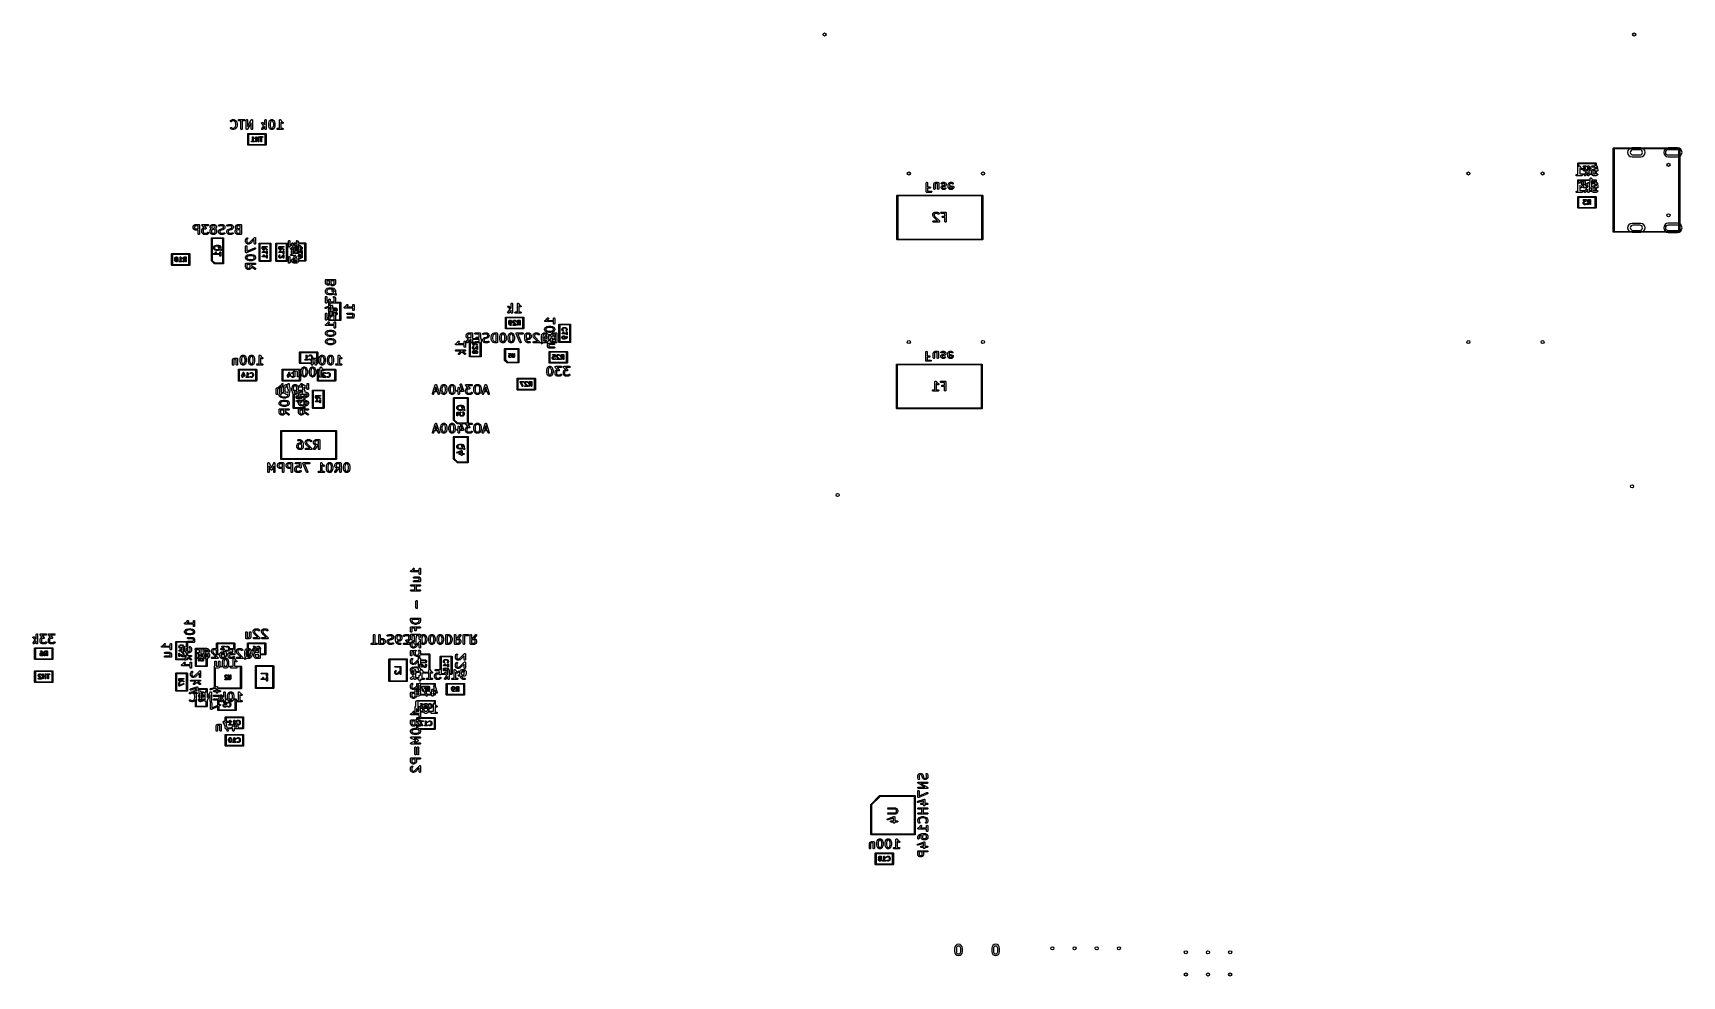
# Model space of a CAD drawing. Header units: inches. Extents: x 1.94 to 9.37, y -5.72 to -1.46.
import ezdxf

# ---------------------------------------------------------------- set-up
doc = ezdxf.new("R2010")
doc.units = ezdxf.units.IN
doc.header["$MEASUREMENT"] = 0
doc.layers.add('BLACK', color=250, linetype='CONTINUOUS')

msp = doc.modelspace()

# ---------------------------------------------------------------- linework, layer by layer
at = {"layer": 'BLACK', "linetype": 'CONTINUOUS'}
for p, q in [((2.8265, -1.8593), (2.827, -1.8582)), ((2.8265, -1.8604), (2.8265, -1.8593)), ((2.827, -1.8582), (2.8273, -1.8578)), ((2.8273, -1.8578), (2.8292, -1.8559)), ((2.8292, -1.8559), (2.8297, -1.8555)), ((2.8297, -1.8555), (2.8298, -1.8555)), ((2.8298, -1.8554), (2.8304, -1.8552)), ((2.8298, -1.8555), (2.8298, -1.8554)), ((2.8304, -1.8552), (2.836, -1.8533)), ((2.8374, -1.859), (2.8329, -1.8606)), ((2.836, -1.8533), (2.8363, -1.8532)), ((2.8363, -1.8532), (2.8364, -1.8532)), ((2.8364, -1.8532), (2.8365, -1.8532)), ((2.8365, -1.8532), (2.8366, -1.8532)), ((2.8366, -1.8532), (2.8369, -1.8531)), ((2.8366, -1.8532), (2.8366, -1.8532)), ((2.8369, -1.8531), (2.8407, -1.8531)), ((2.8402, -1.859), (2.8374, -1.859)), ((2.8447, -1.8606), (2.8402, -1.859)), ((2.8407, -1.8531), (2.841, -1.8532)), ((2.841, -1.8532), (2.8411, -1.8532)), ((2.8411, -1.8532), (2.8412, -1.8532)), ((2.8412, -1.8532), (2.8413, -1.8532)), ((2.8413, -1.8532), (2.8413, -1.8532)), ((2.8413, -1.8532), (2.8416, -1.8533)), ((2.8416, -1.8533), (2.8472, -1.8552)), ((2.8472, -1.8552), (2.8478, -1.8554)), ((2.8478, -1.8554), (2.8478, -1.8555)), ((2.8478, -1.8555), (2.8479, -1.8555)), ((2.8479, -1.8555), (2.8484, -1.8559)), ((2.8484, -1.8559), (2.8521, -1.8596)), ((2.8622, -1.8555), (2.8626, -1.8545)), ((2.8622, -1.8567), (2.8622, -1.8555)), ((2.8626, -1.8577), (2.8622, -1.8567)), ((2.8626, -1.8545), (2.8634, -1.8536)), ((2.8634, -1.8586), (2.8626, -1.8577)), ((2.8634, -1.8536), (2.8645, -1.8532)), ((2.8645, -1.859), (2.8634, -1.8586)), ((2.8645, -1.8532), (2.8651, -1.8531)), ((2.8651, -1.859), (2.8645, -1.859)), ((2.8651, -1.8531), (2.8876, -1.8531)), ((2.8734, -1.859), (2.8651, -1.859)), ((2.8734, -1.8955), (2.8734, -1.859)), ((2.8876, -1.859), (2.8793, -1.859)), ((2.8793, -1.859), (2.8793, -1.8955)), ((2.8876, -1.8531), (2.8881, -1.8532)), ((2.8881, -1.859), (2.8876, -1.859)), ((2.8881, -1.8532), (2.8892, -1.8536)), ((2.8892, -1.8586), (2.8881, -1.859)), ((2.8892, -1.8536), (2.89, -1.8545)), ((2.89, -1.8577), (2.8892, -1.8586)), ((2.89, -1.8545), (2.8904, -1.8555)), ((2.8904, -1.8567), (2.89, -1.8577)), ((2.8904, -1.8555), (2.8904, -1.8567)), ((2.8977, -1.8561), (2.8978, -1.8555)), ((2.8977, -1.8955), (2.8977, -1.8561)), ((2.8978, -1.8555), (2.8982, -1.8545)), ((2.8982, -1.8545), (2.899, -1.8536)), ((2.899, -1.8536), (2.9001, -1.8532)), ((2.9001, -1.8532), (2.9013, -1.8532)), ((2.9013, -1.8532), (2.9023, -1.8536)), ((2.9023, -1.8536), (2.9031, -1.8545)), ((2.9031, -1.8545), (2.9036, -1.8555)), ((2.9036, -1.8843), (2.9206, -1.8546)), ((2.9036, -1.8555), (2.9036, -1.8561)), ((2.9036, -1.8561), (2.9036, -1.8843)), ((2.9206, -1.8546), (2.9207, -1.8545)), ((2.9207, -1.8545), (2.9208, -1.8544)), ((2.9207, -1.8545), (2.9207, -1.8545)), ((2.9208, -1.8544), (2.9209, -1.8542)), ((2.9209, -1.8542), (2.9213, -1.8539)), ((2.9213, -1.8539), (2.9215, -1.8536)), ((2.9215, -1.8536), (2.9217, -1.8536)), ((2.9217, -1.8536), (2.9219, -1.8535)), ((2.9219, -1.8535), (2.9222, -1.8533)), ((2.9222, -1.8533), (2.9226, -1.8532)), ((2.9226, -1.8532), (2.9228, -1.8532)), ((2.9228, -1.8532), (2.923, -1.8531)), ((2.923, -1.8531), (2.9234, -1.8532)), ((2.9234, -1.8532), (2.9237, -1.8532)), ((2.9237, -1.8532), (2.9239, -1.8533)), ((2.9239, -1.8533), (2.9241, -1.8533)), ((2.9241, -1.8533), (2.9244, -1.8535)), ((2.9244, -1.8535), (2.9248, -1.8536)), ((2.9248, -1.8536), (2.9249, -1.8538)), ((2.9249, -1.8538), (2.9251, -1.8539)), ((2.9251, -1.8539), (2.9253, -1.8542)), ((2.9253, -1.8542), (2.9256, -1.8545)), ((2.9256, -1.8545), (2.9257, -1.8546)), ((2.9257, -1.8546), (2.9258, -1.8548)), ((2.9258, -1.8548), (2.9259, -1.8552)), ((2.9259, -1.8552), (2.9261, -1.8555)), ((2.9261, -1.8555), (2.9261, -1.8558)), ((2.9261, -1.8558), (2.9261, -1.8559)), ((2.9261, -1.8559), (2.9261, -1.8559)), ((2.9261, -1.8559), (2.9261, -1.8561)), ((2.9261, -1.8561), (2.9261, -1.8955)), ((2.9821, -1.8555), (2.9826, -1.8545)), ((2.9821, -1.8561), (2.9821, -1.8555)), ((2.9821, -1.8771), (2.9821, -1.8561)), ((2.9826, -1.8545), (2.9834, -1.8536)), ((2.9834, -1.8536), (2.9845, -1.8532)), ((2.9845, -1.8532), (2.9856, -1.8532)), ((2.9856, -1.8532), (2.9867, -1.8536)), ((2.9867, -1.8536), (2.9875, -1.8545)), ((2.9875, -1.8545), (2.9879, -1.8555)), ((2.9879, -1.8555), (2.988, -1.8561)), ((2.988, -1.8561), (2.988, -1.8955)), ((3.0011, -1.8623), (3.003, -1.8585)), ((3.003, -1.8585), (3.0032, -1.8583)), ((3.0032, -1.8582), (3.0033, -1.8581)), ((3.0032, -1.8583), (3.0032, -1.8582)), ((3.0033, -1.8581), (3.0033, -1.858)), ((3.0033, -1.858), (3.0034, -1.858)), ((3.0034, -1.858), (3.0036, -1.8578)), ((3.0036, -1.8578), (3.0054, -1.8559)), ((3.0054, -1.8559), (3.0057, -1.8557)), ((3.0057, -1.8557), (3.0057, -1.8556)), ((3.0057, -1.8556), (3.0058, -1.8556)), ((3.0058, -1.8556), (3.0059, -1.8555)), ((3.0059, -1.8555), (3.006, -1.8555)), ((3.006, -1.8555), (3.0062, -1.8553)), ((3.0062, -1.8553), (3.01, -1.8535)), ((3.012, -1.859), (3.0093, -1.8604)), ((3.01, -1.8535), (3.0105, -1.8532)), ((3.0105, -1.8532), (3.0106, -1.8532)), ((3.0106, -1.8532), (3.0107, -1.8532)), ((3.0107, -1.8532), (3.0113, -1.8531)), ((3.0113, -1.8531), (3.015, -1.8531)), ((3.0143, -1.859), (3.012, -1.859)), ((3.017, -1.8604), (3.0143, -1.859)), ((3.015, -1.8531), (3.0156, -1.8532)), ((3.0156, -1.8532), (3.0157, -1.8532)), ((3.0157, -1.8532), (3.0158, -1.8532)), ((3.0158, -1.8532), (3.0164, -1.8535)), ((3.0164, -1.8535), (3.0201, -1.8553)), ((3.0201, -1.8553), (3.0204, -1.8555)), ((3.0204, -1.8555), (3.0204, -1.8555)), ((3.0204, -1.8555), (3.0205, -1.8556)), ((3.0205, -1.8556), (3.0206, -1.8556)), ((3.0206, -1.8556), (3.0206, -1.8557)), ((3.0206, -1.8557), (3.0209, -1.8559)), ((3.0209, -1.8559), (3.0227, -1.8578)), ((3.0227, -1.8578), (3.0229, -1.858)), ((3.0229, -1.858), (3.023, -1.858)), ((3.023, -1.858), (3.023, -1.8581)), ((3.023, -1.8581), (3.0231, -1.8582)), ((3.0231, -1.8582), (3.0231, -1.8583)), ((3.0231, -1.8583), (3.0233, -1.8585)), ((3.0233, -1.8585), (3.0252, -1.8623)), ((3.0477, -1.8561), (3.0478, -1.8555)), ((3.0477, -1.8925), (3.0477, -1.8561)), ((3.0477, -1.8561), (3.0477, -1.8561)), ((3.0477, -1.8561), (3.0477, -1.8561)), ((3.0477, -1.8561), (3.0477, -1.8561)), ((3.0478, -1.8555), (3.0479, -1.8552)), ((3.0479, -1.855), (3.0481, -1.8547)), ((3.0479, -1.8552), (3.0479, -1.855)), ((3.0481, -1.8547), (3.0482, -1.8545)), ((3.0482, -1.8545), (3.0484, -1.8542)), ((3.0484, -1.8542), (3.0486, -1.854)), ((3.0486, -1.854), (3.0488, -1.8538)), ((3.0488, -1.8538), (3.049, -1.8536)), ((3.049, -1.8536), (3.0493, -1.8535)), ((3.0493, -1.8535), (3.0495, -1.8534)), ((3.0495, -1.8534), (3.0498, -1.8533)), ((3.0498, -1.8533), (3.0501, -1.8532)), ((3.0501, -1.8532), (3.0504, -1.8532)), ((3.0504, -1.8532), (3.0507, -1.8531)), ((3.0507, -1.8531), (3.0509, -1.8532)), ((3.0509, -1.8532), (3.0512, -1.8532)), ((3.0512, -1.8532), (3.0515, -1.8533)), ((3.0515, -1.8533), (3.0518, -1.8534)), ((3.0518, -1.8534), (3.052, -1.8535)), ((3.052, -1.8535), (3.0523, -1.8536)), ((3.0523, -1.8536), (3.0525, -1.8538)), ((3.0525, -1.8538), (3.0527, -1.854)), ((3.0527, -1.854), (3.0531, -1.8545)), ((3.0531, -1.8545), (3.0531, -1.8545)), ((3.0531, -1.8545), (3.0531, -1.8545)), ((3.0531, -1.8545), (3.0531, -1.8545)), ((3.0531, -1.8545), (3.0567, -1.8598)), ((2.827, -1.8615), (2.8265, -1.8604)), ((2.8265, -1.8911), (2.827, -1.8901)), ((2.8265, -1.8923), (2.8265, -1.8911)), ((2.827, -1.8934), (2.8265, -1.8923)), ((2.8278, -1.8623), (2.827, -1.8615)), ((2.827, -1.8901), (2.8278, -1.8893)), ((2.8273, -1.8938), (2.827, -1.8934)), ((2.8292, -1.8957), (2.8273, -1.8938)), ((2.8289, -1.8627), (2.8278, -1.8623)), ((2.8278, -1.8893), (2.8289, -1.8888)), ((2.83, -1.8627), (2.8289, -1.8627)), ((2.8289, -1.8888), (2.83, -1.8888)), ((2.8297, -1.896), (2.8292, -1.8957)), ((2.8298, -1.8961), (2.8297, -1.896)), ((2.8298, -1.8962), (2.8298, -1.8961)), ((2.8304, -1.8964), (2.8298, -1.8962)), ((2.8311, -1.8623), (2.83, -1.8627)), ((2.83, -1.8888), (2.8311, -1.8893)), ((2.836, -1.8983), (2.8304, -1.8964)), ((2.8315, -1.8619), (2.8311, -1.8623)), ((2.8311, -1.8893), (2.8315, -1.8896)), ((2.8329, -1.8606), (2.8315, -1.8619)), ((2.8315, -1.8896), (2.8329, -1.891)), ((2.8329, -1.891), (2.8374, -1.8925)), ((2.8363, -1.8983), (2.836, -1.8983)), ((2.8364, -1.8984), (2.8363, -1.8983)), ((2.8365, -1.8984), (2.8364, -1.8984)), ((2.8366, -1.8984), (2.8365, -1.8984)), ((2.8369, -1.8984), (2.8366, -1.8984)), ((2.8366, -1.8984), (2.8366, -1.8984)), ((2.8407, -1.8984), (2.8369, -1.8984)), ((2.8374, -1.8925), (2.8402, -1.8925)), ((2.8402, -1.8925), (2.8447, -1.891)), ((2.841, -1.8984), (2.8407, -1.8984)), ((2.8411, -1.8984), (2.841, -1.8984)), ((2.8412, -1.8984), (2.8411, -1.8984)), ((2.8413, -1.8984), (2.8412, -1.8984)), ((2.8416, -1.8983), (2.8413, -1.8983)), ((2.8413, -1.8983), (2.8413, -1.8984)), ((2.8472, -1.8964), (2.8416, -1.8983)), ((2.8476, -1.8635), (2.8447, -1.8606)), ((2.8447, -1.891), (2.8476, -1.8881)), ((2.8478, -1.8962), (2.8472, -1.8964)), ((2.8491, -1.8665), (2.8476, -1.8635)), ((2.8476, -1.8881), (2.8491, -1.8851)), ((2.8479, -1.896), (2.8478, -1.8961)), ((2.8478, -1.8961), (2.8478, -1.8962)), ((2.8484, -1.8957), (2.8479, -1.896)), ((2.8521, -1.8919), (2.8484, -1.8957)), ((2.8509, -1.8733), (2.8491, -1.8665)), ((2.8491, -1.8851), (2.8509, -1.8782)), ((2.8509, -1.8782), (2.8509, -1.8733)), ((2.8521, -1.8596), (2.8523, -1.8599)), ((2.8523, -1.8917), (2.8521, -1.8919)), ((2.8523, -1.8599), (2.8524, -1.8599)), ((2.8524, -1.8917), (2.8523, -1.8917)), ((2.8524, -1.8599), (2.8524, -1.86)), ((2.8524, -1.86), (2.8525, -1.8601)), ((2.8525, -1.8915), (2.8524, -1.8916)), ((2.8524, -1.8916), (2.8524, -1.8917)), ((2.8525, -1.8601), (2.8525, -1.8602)), ((2.8525, -1.8602), (2.8527, -1.8604)), ((2.8527, -1.8912), (2.8525, -1.8914)), ((2.8525, -1.8914), (2.8525, -1.8915)), ((2.8527, -1.8604), (2.8546, -1.8641)), ((2.8546, -1.8874), (2.8527, -1.8912)), ((2.8546, -1.8641), (2.8546, -1.8642)), ((2.8546, -1.8642), (2.8546, -1.8642)), ((2.8546, -1.8642), (2.8547, -1.8644)), ((2.8547, -1.8871), (2.8546, -1.8874)), ((2.8546, -1.8874), (2.8546, -1.8874)), ((2.8546, -1.8874), (2.8546, -1.8874)), ((2.8547, -1.8644), (2.8548, -1.8647)), ((2.8548, -1.8869), (2.8547, -1.8871)), ((2.8548, -1.8647), (2.8548, -1.8647)), ((2.8548, -1.8647), (2.8548, -1.8648)), ((2.8548, -1.8648), (2.8567, -1.8723)), ((2.8567, -1.8793), (2.8548, -1.8868)), ((2.8548, -1.8868), (2.8548, -1.8869)), ((2.8548, -1.8869), (2.8548, -1.8869)), ((2.8567, -1.8723), (2.8567, -1.8724)), ((2.8567, -1.8724), (2.8567, -1.8724)), ((2.8567, -1.8724), (2.8567, -1.8726)), ((2.8567, -1.8726), (2.8568, -1.8728)), ((2.8568, -1.8728), (2.8567, -1.8729)), ((2.8567, -1.8729), (2.8568, -1.873)), ((2.8568, -1.8786), (2.8567, -1.8787)), ((2.8567, -1.8787), (2.8568, -1.8787)), ((2.8568, -1.8787), (2.8567, -1.879)), ((2.8567, -1.879), (2.8567, -1.8792)), ((2.8567, -1.8792), (2.8567, -1.8792)), ((2.8567, -1.8792), (2.8567, -1.8793)), ((2.8568, -1.873), (2.8568, -1.8786)), ((2.8734, -1.896), (2.8734, -1.8955)), ((2.8738, -1.8971), (2.8734, -1.896)), ((2.8747, -1.8979), (2.8738, -1.8971)), ((2.8757, -1.8984), (2.8747, -1.8979)), ((2.8769, -1.8984), (2.8757, -1.8984)), ((2.8779, -1.8979), (2.8769, -1.8984)), ((2.8788, -1.8971), (2.8779, -1.8979)), ((2.8792, -1.896), (2.8788, -1.8971)), ((2.8793, -1.8955), (2.8792, -1.896)), ((2.8977, -1.8956), (2.8977, -1.8955)), ((2.8977, -1.8957), (2.8977, -1.8956)), ((2.8978, -1.896), (2.8977, -1.8957)), ((2.8977, -1.8957), (2.8977, -1.8957)), ((2.8979, -1.8964), (2.8978, -1.896)), ((2.898, -1.8968), (2.8979, -1.8964)), ((2.8981, -1.8969), (2.898, -1.8968)), ((2.8982, -1.8971), (2.8981, -1.8969)), ((2.8985, -1.8974), (2.8982, -1.8971)), ((2.8987, -1.8977), (2.8985, -1.8974)), ((2.8989, -1.8978), (2.8987, -1.8977)), ((2.899, -1.8979), (2.8989, -1.8978)), ((2.8994, -1.8981), (2.899, -1.8979)), ((2.8997, -1.8983), (2.8994, -1.8981)), ((2.8999, -1.8983), (2.8997, -1.8983)), ((2.9001, -1.8984), (2.8999, -1.8983)), ((2.9005, -1.8984), (2.9001, -1.8984)), ((2.9009, -1.8984), (2.9005, -1.8984)), ((2.9011, -1.8984), (2.9009, -1.8984)), ((2.9013, -1.8984), (2.9011, -1.8984)), ((2.9016, -1.8982), (2.9013, -1.8984)), ((2.902, -1.8981), (2.9016, -1.8982)), ((2.9021, -1.898), (2.902, -1.8981)), ((2.9023, -1.8979), (2.9021, -1.898)), ((2.9026, -1.8976), (2.9023, -1.8979)), ((2.9029, -1.8974), (2.9026, -1.8976)), ((2.9031, -1.8972), (2.9029, -1.8974)), ((2.9032, -1.8971), (2.9031, -1.8971)), ((2.9031, -1.8971), (2.9031, -1.8972)), ((2.9202, -1.8672), (2.9032, -1.8969)), ((2.9032, -1.8969), (2.9032, -1.8971)), ((2.9043, -1.9179), (2.9045, -1.9172)), ((2.9043, -1.9671), (2.9043, -1.9179)), ((2.9045, -1.9172), (2.9055, -1.9161)), ((2.9055, -1.9161), (2.9063, -1.9159)), ((2.9063, -1.9159), (2.985, -1.9159)), ((2.9083, -1.9199), (2.9083, -1.9652)), ((2.9831, -1.9199), (2.9083, -1.9199)), ((2.9202, -1.8955), (2.9202, -1.8672)), ((2.9203, -1.896), (2.9202, -1.8955)), ((2.9207, -1.8971), (2.9203, -1.896)), ((2.9215, -1.8979), (2.9207, -1.8971)), ((2.9226, -1.8984), (2.9215, -1.8979)), ((2.9237, -1.8984), (2.9226, -1.8984)), ((2.9248, -1.8979), (2.9237, -1.8984)), ((2.9256, -1.8971), (2.9248, -1.8979)), ((2.9261, -1.896), (2.9256, -1.8971)), ((2.9261, -1.8955), (2.9261, -1.896)), ((2.9263, -1.9318), (2.9264, -1.9312)), ((2.9263, -1.9499), (2.9263, -1.9318)), ((2.9264, -1.9312), (2.9265, -1.9311)), ((2.9265, -1.9311), (2.9266, -1.9309)), ((2.9266, -1.9309), (2.9269, -1.9306)), ((2.9269, -1.9306), (2.9273, -1.9303)), ((2.9273, -1.9303), (2.9274, -1.9303)), ((2.9274, -1.9303), (2.9276, -1.9302)), ((2.9276, -1.9302), (2.928, -1.9303)), ((2.928, -1.9303), (2.9285, -1.9303)), ((2.9285, -1.9303), (2.9286, -1.9304)), ((2.9286, -1.9304), (2.9287, -1.9305)), ((2.9287, -1.9305), (2.9292, -1.9309)), ((2.9292, -1.9309), (2.931, -1.9336)), ((2.931, -1.9336), (2.9325, -1.9352)), ((2.9403, -1.9318), (2.9405, -1.9312)), ((2.9403, -1.9515), (2.9403, -1.9318)), ((2.9405, -1.9312), (2.9413, -1.9303)), ((2.9413, -1.9303), (2.9425, -1.9303)), ((2.9425, -1.9303), (2.9434, -1.9312)), ((2.9434, -1.9312), (2.9435, -1.9318)), ((2.9435, -1.9318), (2.9435, -1.9396)), ((2.9516, -1.9318), (2.9517, -1.9312)), ((2.9516, -1.9396), (2.9516, -1.9318)), ((2.9517, -1.9312), (2.9526, -1.9303)), ((2.9526, -1.9303), (2.9538, -1.9303)), ((2.9538, -1.9303), (2.9546, -1.9312)), ((2.9546, -1.9312), (2.9547, -1.9318)), ((2.9547, -1.9318), (2.9547, -1.9515)), ((2.9583, -1.9312), (2.9591, -1.9303)), ((2.9583, -1.9324), (2.9583, -1.9312)), ((2.9591, -1.9332), (2.9583, -1.9324)), ((2.9591, -1.9303), (2.9597, -1.9302)), ((2.9597, -1.9334), (2.9591, -1.9332)), ((2.9597, -1.9302), (2.971, -1.9302)), ((2.9638, -1.9334), (2.9597, -1.9334)), ((2.9638, -1.9515), (2.9638, -1.9334)), ((2.971, -1.9334), (2.9669, -1.9334)), ((2.9669, -1.9334), (2.9669, -1.9515)), ((2.9671, -1.8686), (2.9676, -1.8676)), ((2.9671, -1.8698), (2.9671, -1.8686)), ((2.9676, -1.8709), (2.9671, -1.8698)), ((2.9671, -1.8953), (2.9674, -1.8942)), ((2.9673, -1.8964), (2.9671, -1.8953)), ((2.9678, -1.8974), (2.9673, -1.8964)), ((2.9674, -1.8942), (2.9677, -1.8937)), ((2.9676, -1.8676), (2.9684, -1.8668)), ((2.968, -1.8713), (2.9676, -1.8709)), ((2.9677, -1.8937), (2.9774, -1.8807)), ((2.9688, -1.8981), (2.9678, -1.8974)), ((2.9774, -1.8807), (2.968, -1.8713)), ((2.9684, -1.8668), (2.9695, -1.8663)), ((2.9699, -1.8984), (2.9688, -1.8981)), ((2.9695, -1.8663), (2.9706, -1.8663)), ((2.971, -1.8983), (2.9699, -1.8984)), ((2.9706, -1.8663), (2.9717, -1.8668)), ((2.972, -1.8977), (2.971, -1.8983)), ((2.971, -1.9302), (2.9716, -1.9303)), ((2.9716, -1.9332), (2.971, -1.9334)), ((2.9716, -1.9303), (2.9724, -1.9312)), ((2.9724, -1.9324), (2.9716, -1.9332)), ((2.9717, -1.8668), (2.9721, -1.8671)), ((2.9724, -1.8972), (2.972, -1.8977)), ((2.9721, -1.8671), (2.9821, -1.8771)), ((2.9816, -1.885), (2.9724, -1.8972)), ((2.9724, -1.9312), (2.9724, -1.9324)), ((2.9821, -1.8854), (2.9816, -1.885)), ((2.9821, -1.8955), (2.9821, -1.8854)), ((2.9821, -1.896), (2.9821, -1.8955)), ((2.9826, -1.8971), (2.9821, -1.896)), ((2.9834, -1.8979), (2.9826, -1.8971)), ((2.9831, -1.9652), (2.9831, -1.9199)), ((2.9845, -1.8984), (2.9834, -1.8979)), ((2.9856, -1.8984), (2.9845, -1.8984)), ((2.985, -1.9159), (2.9858, -1.9161)), ((2.9867, -1.8979), (2.9856, -1.8984)), ((2.9858, -1.9161), (2.9869, -1.9172)), ((2.9875, -1.8971), (2.9867, -1.8979)), ((2.9869, -1.9172), (2.987, -1.9179)), ((2.987, -1.9179), (2.987, -1.9671)), ((2.9879, -1.896), (2.9875, -1.8971)), ((2.988, -1.8955), (2.9879, -1.896)), ((2.999, -1.8704), (3.0009, -1.8629)), ((2.999, -1.8705), (2.999, -1.8704)), ((2.999, -1.8707), (2.999, -1.8705)), ((2.999, -1.8705), (2.999, -1.8705)), ((2.999, -1.8709), (2.999, -1.8707)), ((2.999, -1.871), (2.999, -1.8709)), ((2.999, -1.8711), (2.999, -1.871)), ((2.999, -1.8805), (2.999, -1.8711)), ((2.999, -1.8806), (2.999, -1.8805)), ((2.999, -1.8808), (2.999, -1.8806)), ((2.999, -1.8806), (2.999, -1.8806)), ((2.999, -1.881), (2.999, -1.8808)), ((2.999, -1.8811), (2.999, -1.881)), ((2.999, -1.8812), (2.999, -1.8811)), ((3.0009, -1.8887), (2.999, -1.8812)), ((3.0009, -1.8628), (3.001, -1.8626)), ((3.0009, -1.8629), (3.0009, -1.8628)), ((3.0009, -1.8628), (3.0009, -1.8628)), ((3.001, -1.889), (3.0009, -1.8887)), ((3.0009, -1.8887), (3.0009, -1.8887)), ((3.0009, -1.8887), (3.0009, -1.8887)), ((3.001, -1.8626), (3.0011, -1.8623)), ((3.0011, -1.8892), (3.001, -1.889)), ((3.0011, -1.8623), (3.0011, -1.8623)), ((3.0011, -1.8623), (3.0011, -1.8623)), ((3.0011, -1.8893), (3.0011, -1.8892)), ((3.0011, -1.8892), (3.0011, -1.8892)), ((3.003, -1.893), (3.0011, -1.8893)), ((3.0032, -1.8933), (3.003, -1.893)), ((3.0032, -1.8934), (3.0032, -1.8933)), ((3.0033, -1.8934), (3.0032, -1.8934)), ((3.0033, -1.8935), (3.0033, -1.8934)), ((3.0034, -1.8936), (3.0033, -1.8935)), ((3.0036, -1.8938), (3.0034, -1.8936)), ((3.0054, -1.8957), (3.0036, -1.8938)), ((3.0066, -1.8646), (3.0049, -1.8715)), ((3.0049, -1.8715), (3.0049, -1.8801)), ((3.0049, -1.8801), (3.0066, -1.8869)), ((3.0057, -1.8959), (3.0054, -1.8957)), ((3.0058, -1.896), (3.0057, -1.8959)), ((3.0057, -1.8959), (3.0057, -1.8959)), ((3.0059, -1.896), (3.0058, -1.896)), ((3.006, -1.8961), (3.0059, -1.896)), ((3.0062, -1.8962), (3.006, -1.8961)), ((3.01, -1.8981), (3.0062, -1.8962)), ((3.0081, -1.8616), (3.0066, -1.8646)), ((3.0066, -1.8869), (3.0081, -1.89)), ((3.0093, -1.8604), (3.0081, -1.8616)), ((3.0081, -1.89), (3.0093, -1.8912)), ((3.0093, -1.8912), (3.012, -1.8925)), ((3.0105, -1.8983), (3.01, -1.8981)), ((3.0106, -1.8983), (3.0105, -1.8983)), ((3.0107, -1.8984), (3.0106, -1.8983)), ((3.0113, -1.8984), (3.0107, -1.8984)), ((3.015, -1.8984), (3.0113, -1.8984)), ((3.012, -1.8925), (3.0143, -1.8925)), ((3.0143, -1.8925), (3.017, -1.8912)), ((3.0156, -1.8984), (3.015, -1.8984)), ((3.0157, -1.8983), (3.0156, -1.8984)), ((3.0158, -1.8983), (3.0157, -1.8983)), ((3.0164, -1.8981), (3.0158, -1.8983)), ((3.0201, -1.8962), (3.0164, -1.8981)), ((3.0182, -1.8616), (3.017, -1.8604)), ((3.017, -1.8912), (3.0182, -1.89)), ((3.0197, -1.8646), (3.0182, -1.8616)), ((3.0182, -1.89), (3.0197, -1.8869)), ((3.0215, -1.8715), (3.0197, -1.8646)), ((3.0197, -1.8869), (3.0215, -1.8801)), ((3.0204, -1.8961), (3.0201, -1.8962)), ((3.0205, -1.896), (3.0204, -1.896)), ((3.0204, -1.896), (3.0204, -1.8961)), ((3.0206, -1.8959), (3.0205, -1.896)), ((3.0209, -1.8957), (3.0206, -1.8959)), ((3.0206, -1.8959), (3.0206, -1.8959)), ((3.0227, -1.8938), (3.0209, -1.8957)), ((3.0215, -1.8801), (3.0215, -1.8715)), ((3.0229, -1.8936), (3.0227, -1.8938)), ((3.023, -1.8935), (3.0229, -1.8936)), ((3.0231, -1.8934), (3.023, -1.8934)), ((3.023, -1.8934), (3.023, -1.8935)), ((3.0233, -1.893), (3.0231, -1.8933)), ((3.0231, -1.8933), (3.0231, -1.8934)), ((3.0252, -1.8893), (3.0233, -1.893)), ((3.0252, -1.8623), (3.0252, -1.8623)), ((3.0252, -1.8623), (3.0252, -1.8623)), ((3.0252, -1.8623), (3.0253, -1.8626)), ((3.0253, -1.889), (3.0252, -1.8892)), ((3.0252, -1.8892), (3.0252, -1.8892)), ((3.0252, -1.8892), (3.0252, -1.8893)), ((3.0253, -1.8626), (3.0254, -1.8628)), ((3.0254, -1.8887), (3.0253, -1.889)), ((3.0254, -1.8628), (3.0254, -1.8628)), ((3.0254, -1.8628), (3.0254, -1.8629)), ((3.0254, -1.8629), (3.0273, -1.8704)), ((3.0273, -1.8812), (3.0254, -1.8887)), ((3.0254, -1.8887), (3.0254, -1.8887)), ((3.0254, -1.8887), (3.0254, -1.8887)), ((3.0273, -1.8704), (3.0273, -1.8705)), ((3.0273, -1.8705), (3.0273, -1.8705)), ((3.0273, -1.8705), (3.0273, -1.8707)), ((3.0273, -1.8707), (3.0274, -1.8709)), ((3.0274, -1.8806), (3.0273, -1.8808)), ((3.0273, -1.8808), (3.0273, -1.881)), ((3.0273, -1.881), (3.0273, -1.8811)), ((3.0273, -1.8811), (3.0273, -1.8812)), ((3.0274, -1.8709), (3.0274, -1.871)), ((3.0274, -1.871), (3.0274, -1.8711)), ((3.0274, -1.8711), (3.0274, -1.8805)), ((3.0274, -1.8805), (3.0274, -1.8806)), ((3.0274, -1.8806), (3.0274, -1.8806)), ((3.0365, -1.8949), (3.037, -1.8938)), ((3.0365, -1.896), (3.0365, -1.8949)), ((3.037, -1.8971), (3.0365, -1.896)), ((3.037, -1.8938), (3.0378, -1.893)), ((3.0378, -1.8979), (3.037, -1.8971)), ((3.0378, -1.893), (3.0388, -1.8926)), ((3.0388, -1.8984), (3.0378, -1.8979)), ((3.0388, -1.8926), (3.0394, -1.8925)), ((3.0394, -1.8984), (3.0388, -1.8984)), ((3.0394, -1.8925), (3.0477, -1.8925)), ((3.0619, -1.8984), (3.0394, -1.8984)), ((3.0561, -1.8676), (3.0536, -1.8651)), ((3.0536, -1.8651), (3.0536, -1.8925)), ((3.0536, -1.8925), (3.0619, -1.8925)), ((3.0563, -1.8677), (3.0561, -1.8676)), ((3.0563, -1.8678), (3.0563, -1.8677)), ((3.0564, -1.8679), (3.0563, -1.8678)), ((3.0565, -1.8679), (3.0564, -1.8679)), ((3.0566, -1.868), (3.0565, -1.8679)), ((3.0568, -1.8681), (3.0566, -1.868)), ((3.0567, -1.8598), (3.0599, -1.863)), ((3.0606, -1.87), (3.0568, -1.8681)), ((3.0599, -1.863), (3.0632, -1.8647)), ((3.0611, -1.8702), (3.0606, -1.87)), ((3.0623, -1.8703), (3.0611, -1.8702)), ((3.0619, -1.8925), (3.0625, -1.8926)), ((3.0625, -1.8984), (3.0619, -1.8984)), ((3.0634, -1.8699), (3.0623, -1.8703)), ((3.0625, -1.8926), (3.0635, -1.893)), ((3.0635, -1.8979), (3.0625, -1.8984)), ((3.0632, -1.8647), (3.0637, -1.865)), ((3.0642, -1.8692), (3.0634, -1.8699)), ((3.0635, -1.893), (3.0644, -1.8938)), ((3.0644, -1.8971), (3.0635, -1.8979)), ((3.0637, -1.865), (3.0645, -1.8659)), ((3.0648, -1.8681), (3.0642, -1.8692)), ((3.0644, -1.8938), (3.0648, -1.8949)), ((3.0648, -1.896), (3.0644, -1.8971)), ((3.0645, -1.8659), (3.0648, -1.867)), ((3.0648, -1.867), (3.0648, -1.8681)), ((3.0648, -1.8949), (3.0648, -1.896)), ((2.9045, -1.9679), (2.9043, -1.9671)), ((2.9055, -1.9689), (2.9045, -1.9679)), ((2.9063, -1.9691), (2.9055, -1.9689)), ((2.985, -1.9691), (2.9063, -1.9691)), ((2.9083, -1.9652), (2.9831, -1.9652)), ((2.9208, -1.9509), (2.9216, -1.95)), ((2.9208, -1.9521), (2.9208, -1.9509)), ((2.9216, -1.9529), (2.9208, -1.9521)), ((2.9216, -1.95), (2.9222, -1.9499)), ((2.9222, -1.953), (2.9216, -1.9529)), ((2.9222, -1.9499), (2.9263, -1.9499)), ((2.9335, -1.953), (2.9222, -1.953)), ((2.9305, -1.9376), (2.9294, -1.9365)), ((2.9294, -1.9365), (2.9294, -1.9499)), ((2.9294, -1.9499), (2.9335, -1.9499)), ((2.9307, -1.9377), (2.9305, -1.9376)), ((2.9309, -1.9379), (2.9307, -1.9377)), ((2.9328, -1.9388), (2.9309, -1.9379)), ((2.9325, -1.9352), (2.9342, -1.936)), ((2.9334, -1.939), (2.9328, -1.9388)), ((2.9345, -1.9386), (2.9334, -1.939)), ((2.9335, -1.9499), (2.9341, -1.95)), ((2.9341, -1.9529), (2.9335, -1.953)), ((2.9341, -1.95), (2.9349, -1.9509)), ((2.9349, -1.9521), (2.9341, -1.9529)), ((2.9342, -1.936), (2.9347, -1.9364)), ((2.9351, -1.9375), (2.9345, -1.9386)), ((2.9347, -1.9364), (2.9351, -1.9375)), ((2.9349, -1.9509), (2.9349, -1.9521)), ((2.9405, -1.9521), (2.9403, -1.9515)), ((2.9413, -1.9529), (2.9405, -1.9521)), ((2.9425, -1.9529), (2.9413, -1.9529)), ((2.9434, -1.9521), (2.9425, -1.9529)), ((2.9435, -1.9515), (2.9434, -1.9521)), ((2.9435, -1.9396), (2.9516, -1.9396)), ((2.9516, -1.9427), (2.9435, -1.9427)), ((2.9435, -1.9427), (2.9435, -1.9515)), ((2.9516, -1.9515), (2.9516, -1.9427)), ((2.9517, -1.9521), (2.9516, -1.9515)), ((2.9526, -1.9529), (2.9517, -1.9521)), ((2.9538, -1.9529), (2.9526, -1.9529)), ((2.9546, -1.9521), (2.9538, -1.9529)), ((2.9547, -1.9515), (2.9546, -1.9521)), ((2.9639, -1.9521), (2.9638, -1.9515)), ((2.9648, -1.9529), (2.9639, -1.9521)), ((2.966, -1.9529), (2.9648, -1.9529)), ((2.9668, -1.9521), (2.966, -1.9529)), ((2.9669, -1.9515), (2.9668, -1.9521)), ((2.9858, -1.9689), (2.985, -1.9691)), ((2.9869, -1.9679), (2.9858, -1.9689)), ((2.987, -1.9671), (2.9869, -1.9679)), ((9.0631, -1.9826), (9.0633, -1.9818)), ((9.0631, -2.3598), (9.0631, -1.9826)), ((9.0633, -1.9818), (9.0644, -1.9808)), ((9.0644, -1.9808), (9.0651, -1.9806)), ((9.0651, -1.9806), (9.3616, -1.9806)), ((9.0671, -1.9846), (9.0671, -2.3578)), ((9.3596, -1.9846), (9.0671, -1.9846)), ((9.1872, -1.9814), (9.1478, -1.9814)), ((9.1832, -1.9893), (9.1517, -1.9893)), ((9.3537, -1.9893), (9.3104, -1.9893)), ((9.3527, -1.9804), (9.3114, -1.9804)), ((9.3596, -2.3578), (9.3596, -1.9846)), ((9.3616, -1.9806), (9.3623, -1.9808)), ((9.3623, -1.9808), (9.3634, -1.9818)), ((9.3634, -1.9818), (9.3635, -1.9826)), ((9.3635, -1.9826), (9.3635, -2.3598)), ((8.9031, -2.0502), (8.9032, -2.0494)), ((8.9031, -2.0994), (8.9031, -2.0502)), ((8.9032, -2.0494), (8.9043, -2.0484)), ((8.9043, -2.0484), (8.905, -2.0482)), ((8.905, -2.0482), (8.9838, -2.0482)), ((8.907, -2.0522), (8.907, -2.0633)), ((8.9818, -2.0522), (8.907, -2.0522)), ((8.907, -2.0633), (8.9071, -2.0632)), ((8.9071, -2.0632), (8.9072, -2.0629)), ((8.9072, -2.0629), (8.9074, -2.0627)), ((8.9074, -2.0627), (8.9076, -2.0625)), ((8.9076, -2.0625), (8.9078, -2.0623)), ((8.9078, -2.0623), (8.908, -2.0621)), ((8.908, -2.0621), (8.9083, -2.062)), ((8.9083, -2.062), (8.9085, -2.0618)), ((8.9085, -2.0618), (8.9088, -2.0618)), ((8.9088, -2.0618), (8.9091, -2.0617)), ((8.9091, -2.0617), (8.9094, -2.0617)), ((8.9094, -2.0617), (8.9096, -2.0616)), ((8.9096, -2.0616), (8.9099, -2.0617)), ((8.9099, -2.0617), (8.9102, -2.0617)), ((8.9102, -2.0617), (8.9105, -2.0618)), ((8.9105, -2.0618), (8.9108, -2.0618)), ((8.9108, -2.0618), (8.911, -2.062)), ((8.911, -2.062), (8.9113, -2.0621)), ((8.9113, -2.0621), (8.9115, -2.0623)), ((8.9115, -2.0623), (8.9117, -2.0625)), ((8.9117, -2.0625), (8.9121, -2.0629)), ((8.9121, -2.0629), (8.9121, -2.0629)), ((8.9121, -2.0629), (8.9121, -2.0629)), ((8.9121, -2.0629), (8.9121, -2.0629)), ((8.9121, -2.0629), (8.9157, -2.0683)), ((8.9151, -2.076), (8.9126, -2.0736)), ((8.9126, -2.0736), (8.9126, -2.0974)), ((8.9153, -2.0762), (8.9151, -2.076)), ((8.9153, -2.0763), (8.9153, -2.0762)), ((8.9154, -2.0763), (8.9153, -2.0763)), ((8.9155, -2.0764), (8.9154, -2.0763)), ((8.9156, -2.0764), (8.9155, -2.0764)), ((8.9158, -2.0766), (8.9156, -2.0764)), ((8.9157, -2.0683), (8.9189, -2.0715)), ((8.9196, -2.0784), (8.9158, -2.0766)), ((8.9189, -2.0715), (8.9222, -2.0732)), ((8.9201, -2.0786), (8.9196, -2.0784)), ((8.9213, -2.0787), (8.9201, -2.0786)), ((8.9223, -2.0784), (8.9213, -2.0787)), ((8.9222, -2.0732), (8.9227, -2.0735)), ((8.9232, -2.0776), (8.9223, -2.0784)), ((8.9227, -2.0735), (8.9235, -2.0743)), ((8.9237, -2.0766), (8.9232, -2.0776)), ((8.9235, -2.0743), (8.9238, -2.0754)), ((8.9238, -2.0754), (8.9237, -2.0766)), ((8.9274, -2.075), (8.9275, -2.0747)), ((8.9274, -2.0752), (8.9274, -2.075)), ((8.9274, -2.0753), (8.9274, -2.0752)), ((8.9274, -2.0752), (8.9274, -2.0752)), ((8.9274, -2.08), (8.9274, -2.0753)), ((8.9274, -2.0801), (8.9274, -2.08)), ((8.9274, -2.0804), (8.9274, -2.0801)), ((8.9274, -2.0801), (8.9274, -2.0801)), ((8.9275, -2.0806), (8.9274, -2.0804)), ((8.9275, -2.0634), (8.9279, -2.063)), ((8.9275, -2.0635), (8.9275, -2.0634)), ((8.9275, -2.0634), (8.9275, -2.0634)), ((8.9275, -2.064), (8.9275, -2.0635)), ((8.9275, -2.0646), (8.9275, -2.064)), ((8.9275, -2.0647), (8.9275, -2.0646)), ((8.9275, -2.0646), (8.9275, -2.0646)), ((8.9278, -2.0651), (8.9275, -2.0647)), ((8.9275, -2.0647), (8.9275, -2.0647)), ((8.9275, -2.0746), (8.9285, -2.0727)), ((8.9275, -2.0747), (8.9275, -2.0746)), ((8.9275, -2.0747), (8.9275, -2.0747)), ((8.9275, -2.0807), (8.9275, -2.0806)), ((8.9275, -2.0806), (8.9275, -2.0806)), ((8.9285, -2.0826), (8.9275, -2.0807)), ((8.9321, -2.0701), (8.9278, -2.0651)), ((8.9279, -2.063), (8.9283, -2.0626)), ((8.9283, -2.0626), (8.9284, -2.0626)), ((8.9284, -2.0626), (8.9284, -2.0626)), ((8.9284, -2.0626), (8.9285, -2.0626)), ((8.9285, -2.0626), (8.9289, -2.0625)), ((8.9285, -2.0727), (8.9286, -2.0725)), ((8.9286, -2.0725), (8.9288, -2.0723)), ((8.9288, -2.0723), (8.9297, -2.0714)), ((8.9289, -2.0625), (8.9411, -2.0625)), ((8.9297, -2.0714), (8.9299, -2.0712)), ((8.9299, -2.0712), (8.9301, -2.0711)), ((8.9301, -2.0711), (8.932, -2.0702)), ((8.9312, -2.0744), (8.9305, -2.0757)), ((8.9305, -2.0757), (8.9305, -2.0796)), ((8.9305, -2.0796), (8.9312, -2.0809)), ((8.9318, -2.0738), (8.9312, -2.0744)), ((8.9312, -2.0809), (8.9318, -2.0815)), ((8.9331, -2.0731), (8.9318, -2.0738)), ((8.9318, -2.0815), (8.9331, -2.0822)), ((8.932, -2.0702), (8.9321, -2.0701)), ((8.9321, -2.0701), (8.9321, -2.0701)), ((8.9321, -2.0701), (8.9321, -2.0701)), ((8.9411, -2.0656), (8.9324, -2.0656)), ((8.9324, -2.0656), (8.9367, -2.0705)), ((8.933, -2.0771), (8.9334, -2.076)), ((8.933, -2.0783), (8.933, -2.0771)), ((8.9334, -2.0793), (8.933, -2.0783)), ((8.9355, -2.0731), (8.9331, -2.0731)), ((8.9331, -2.0822), (8.9362, -2.0822)), ((8.9334, -2.076), (8.9342, -2.0752)), ((8.9338, -2.0798), (8.9334, -2.0793)), ((8.9362, -2.0822), (8.9338, -2.0798)), ((8.9342, -2.0752), (8.9353, -2.0748)), ((8.9353, -2.0748), (8.9365, -2.0748)), ((8.9359, -2.073), (8.9355, -2.0731)), ((8.936, -2.0731), (8.9359, -2.073)), ((8.9361, -2.073), (8.936, -2.073)), ((8.936, -2.073), (8.936, -2.0731)), ((8.9365, -2.0726), (8.9361, -2.073)), ((8.9369, -2.0723), (8.9365, -2.0726)), ((8.9365, -2.0748), (8.9375, -2.0752)), ((8.9367, -2.0705), (8.9369, -2.0709)), ((8.9369, -2.0709), (8.937, -2.071)), ((8.937, -2.0722), (8.9369, -2.0722)), ((8.9369, -2.0722), (8.9369, -2.0723)), ((8.937, -2.071), (8.937, -2.071)), ((8.937, -2.071), (8.937, -2.0711)), ((8.937, -2.0711), (8.937, -2.0716)), ((8.937, -2.0716), (8.937, -2.0722)), ((8.9375, -2.0752), (8.938, -2.0756)), ((8.938, -2.0756), (8.9479, -2.0855)), ((8.9411, -2.0625), (8.9417, -2.0626)), ((8.9417, -2.0655), (8.9411, -2.0656)), ((8.9417, -2.0626), (8.9426, -2.0635)), ((8.9426, -2.0647), (8.9417, -2.0655)), ((8.9426, -2.0635), (8.9426, -2.0647)), ((8.9462, -2.0653), (8.9466, -2.0648)), ((8.9462, -2.0665), (8.9462, -2.0653)), ((8.9471, -2.0674), (8.9462, -2.0665)), ((8.9462, -2.0813), (8.9471, -2.0804)), ((8.9462, -2.0825), (8.9462, -2.0813)), ((8.9466, -2.083), (8.9462, -2.0825)), ((8.9466, -2.0648), (8.9475, -2.0639)), ((8.9479, -2.0674), (8.9471, -2.0674)), ((8.9471, -2.0804), (8.9479, -2.0804)), ((8.9475, -2.0639), (8.9476, -2.0638)), ((8.9476, -2.0638), (8.9478, -2.0637)), ((8.9476, -2.0638), (8.9476, -2.0638)), ((8.9478, -2.0637), (8.948, -2.0635)), ((8.9479, -2.0804), (8.9479, -2.0674)), ((8.948, -2.0635), (8.9481, -2.0635)), ((8.9481, -2.0635), (8.9481, -2.0635)), ((8.9481, -2.0635), (8.9482, -2.0635)), ((8.9482, -2.0635), (8.9484, -2.0629)), ((8.9484, -2.0629), (8.9492, -2.0621)), ((8.9492, -2.0621), (8.9503, -2.0617)), ((8.9503, -2.0617), (8.9515, -2.0617)), ((8.9515, -2.0617), (8.9525, -2.0621)), ((8.9525, -2.0621), (8.9529, -2.0625)), ((8.9529, -2.0625), (8.9533, -2.0625)), ((8.9533, -2.0625), (8.9536, -2.0625)), ((8.9536, -2.0625), (8.9538, -2.0626)), ((8.9538, -2.0626), (8.9566, -2.0635)), ((8.9553, -2.0664), (8.9538, -2.0659)), ((8.9538, -2.0659), (8.9538, -2.0819)), ((8.9538, -2.0819), (8.9553, -2.0814)), ((8.9567, -2.0678), (8.9553, -2.0664)), ((8.9553, -2.0814), (8.9567, -2.08)), ((8.9566, -2.0635), (8.9567, -2.0635)), ((8.9567, -2.0635), (8.9567, -2.0635)), ((8.9567, -2.0635), (8.9569, -2.0637)), ((8.9575, -2.0693), (8.9567, -2.0678)), ((8.9567, -2.08), (8.9575, -2.0785)), ((8.9569, -2.0637), (8.9572, -2.0638)), ((8.9572, -2.0638), (8.9572, -2.0638)), ((8.9572, -2.0638), (8.9572, -2.0639)), ((8.9572, -2.0639), (8.9591, -2.0658)), ((8.9591, -2.082), (8.9572, -2.0839)), ((8.9583, -2.0727), (8.9575, -2.0693)), ((8.9575, -2.0785), (8.9583, -2.0751)), ((8.9583, -2.0751), (8.9583, -2.0727)), ((8.9591, -2.0658), (8.9593, -2.066)), ((8.9593, -2.0818), (8.9591, -2.082)), ((8.9593, -2.066), (8.9594, -2.0662)), ((8.9594, -2.0816), (8.9593, -2.0818)), ((8.9594, -2.0662), (8.9603, -2.068)), ((8.9603, -2.0798), (8.9594, -2.0816)), ((8.9603, -2.068), (8.9604, -2.0682)), ((8.9604, -2.0796), (8.9603, -2.0798)), ((8.9604, -2.0682), (8.9605, -2.0684)), ((8.9605, -2.0794), (8.9604, -2.0796)), ((8.9605, -2.0684), (8.9614, -2.0721)), ((8.9614, -2.0757), (8.9605, -2.0794)), ((8.9614, -2.0721), (8.9614, -2.0723)), ((8.9614, -2.0723), (8.9615, -2.0725)), ((8.9615, -2.0753), (8.9614, -2.0755)), ((8.9614, -2.0755), (8.9614, -2.0757)), ((8.9615, -2.0725), (8.9615, -2.0753)), ((8.9651, -2.0857), (8.967, -2.082)), ((8.9667, -2.064), (8.9672, -2.0629)), ((8.9667, -2.0651), (8.9667, -2.064)), ((8.9672, -2.0662), (8.9667, -2.0651)), ((8.967, -2.082), (8.9671, -2.0817)), ((8.9671, -2.0817), (8.9672, -2.0817)), ((8.9672, -2.0629), (8.968, -2.0621)), ((8.968, -2.067), (8.9672, -2.0662)), ((8.9672, -2.0816), (8.9673, -2.0815)), ((8.9672, -2.0817), (8.9672, -2.0816)), ((8.9673, -2.0815), (8.9674, -2.0814)), ((8.9674, -2.0814), (8.9675, -2.0812)), ((8.9675, -2.0812), (8.9694, -2.0793)), ((8.968, -2.0621), (8.9691, -2.0617)), ((8.9691, -2.0674), (8.968, -2.067)), ((8.9691, -2.0617), (8.9696, -2.0616)), ((8.9696, -2.0675), (8.9691, -2.0674)), ((8.9694, -2.0793), (8.9696, -2.0792)), ((8.9696, -2.0616), (8.9818, -2.0616)), ((8.9818, -2.0675), (8.9696, -2.0675)), ((8.9696, -2.0792), (8.9697, -2.0791)), ((8.9697, -2.0791), (8.9698, -2.079)), ((8.9698, -2.079), (8.9699, -2.079)), ((8.9699, -2.0789), (8.9702, -2.0788)), ((8.9699, -2.079), (8.9699, -2.0789)), ((8.9702, -2.0788), (8.9739, -2.0769)), ((8.976, -2.0825), (8.9733, -2.0839)), ((8.9739, -2.0769), (8.9745, -2.0767)), ((8.9745, -2.0767), (8.9746, -2.0767)), ((8.9746, -2.0767), (8.9747, -2.0767)), ((8.9747, -2.0767), (8.9753, -2.0766)), ((8.9753, -2.0766), (8.9818, -2.0766)), ((8.9818, -2.0825), (8.976, -2.0825)), ((8.9818, -2.0616), (8.9818, -2.0522)), ((8.9818, -2.0766), (8.9818, -2.0675)), ((8.9818, -2.0974), (8.9818, -2.0825)), ((8.9838, -2.0482), (8.9845, -2.0484)), ((8.9845, -2.0484), (8.9856, -2.0494)), ((8.9856, -2.0494), (8.9857, -2.0502)), ((8.9857, -2.0502), (8.9857, -2.0616)), ((8.9857, -2.0616), (8.9884, -2.0616)), ((8.9867, -2.0773), (8.9857, -2.0679)), ((8.9857, -2.0679), (8.9857, -2.0768)), ((8.9857, -2.0768), (8.986, -2.0769)), ((8.986, -2.0769), (8.9867, -2.0773)), ((8.9884, -2.0616), (8.9886, -2.0616)), ((8.9886, -2.0616), (8.9887, -2.0616)), ((8.9887, -2.0616), (8.9887, -2.0616)), ((8.9887, -2.0616), (8.989, -2.0617)), ((8.989, -2.0617), (8.9894, -2.0618)), ((8.9894, -2.0618), (8.9898, -2.0619)), ((8.9898, -2.0619), (8.9899, -2.062)), ((8.9899, -2.062), (8.99, -2.0621)), ((8.99, -2.0621), (8.9903, -2.0624)), ((8.9903, -2.0624), (8.9907, -2.0627)), ((8.9907, -2.0627), (8.9907, -2.0628)), ((8.9907, -2.0628), (8.9908, -2.0629)), ((8.9908, -2.0629), (8.991, -2.0633)), ((8.991, -2.0633), (8.9912, -2.0637)), ((8.9912, -2.0637), (8.9912, -2.0639)), ((8.9912, -2.0639), (8.9913, -2.064)), ((8.9913, -2.064), (8.9913, -2.064)), ((8.9913, -2.064), (8.9913, -2.0643)), ((8.9913, -2.0643), (8.9932, -2.083)), ((9.1478, -2.0208), (9.1872, -2.0208)), ((9.1517, -2.0129), (9.1832, -2.0129)), ((9.3104, -2.0129), (9.3537, -2.0129)), ((9.3114, -2.0218), (9.3527, -2.0218)), ((5.9647, -2.1391), (5.9648, -2.1385)), ((5.9647, -2.1785), (5.9647, -2.1391)), ((5.9648, -2.1385), (5.9652, -2.1375)), ((5.9652, -2.1375), (5.9661, -2.1366)), ((5.9661, -2.1366), (5.9671, -2.1362)), ((5.9671, -2.1362), (5.9683, -2.1362)), ((5.9683, -2.1362), (5.9693, -2.1366)), ((5.9693, -2.1366), (5.9701, -2.1375)), ((5.9701, -2.1375), (5.9706, -2.1385)), ((5.9706, -2.1385), (5.9706, -2.1391)), ((5.9706, -2.1391), (5.9706, -2.1568)), ((5.9706, -2.1568), (5.9808, -2.1568)), ((5.9808, -2.1568), (5.9814, -2.1568)), ((5.9814, -2.1568), (5.9825, -2.1573)), ((5.9985, -2.1447), (5.9985, -2.1441)), ((5.9985, -2.1441), (5.9986, -2.1441)), ((5.9985, -2.1653), (5.9985, -2.1447)), ((5.9986, -2.1439), (5.9988, -2.1434)), ((5.9986, -2.1441), (5.9986, -2.1439)), ((5.9988, -2.1434), (6.0007, -2.1397)), ((6.0007, -2.1396), (6.0007, -2.1395)), ((6.0007, -2.1395), (6.0008, -2.1395)), ((6.0007, -2.1397), (6.0007, -2.1396)), ((6.0008, -2.1395), (6.001, -2.1392)), ((6.001, -2.1392), (6.0013, -2.1389)), ((6.0013, -2.1389), (6.0015, -2.1386)), ((6.0015, -2.1386), (6.0018, -2.1385)), ((6.0018, -2.1385), (6.0019, -2.1384)), ((6.0019, -2.1384), (6.002, -2.1383)), ((6.0019, -2.1384), (6.0019, -2.1384)), ((6.002, -2.1383), (6.0057, -2.1365)), ((6.0055, -2.1432), (6.0044, -2.1454)), ((6.0044, -2.1454), (6.0044, -2.1653)), ((6.0078, -2.1421), (6.0055, -2.1432)), ((6.0057, -2.1365), (6.0063, -2.1363)), ((6.0063, -2.1363), (6.0064, -2.1362)), ((6.0064, -2.1362), (6.0065, -2.1362)), ((6.0065, -2.1362), (6.0071, -2.1361)), ((6.0071, -2.1361), (6.0127, -2.1361)), ((6.012, -2.1421), (6.0078, -2.1421)), ((6.0147, -2.1434), (6.012, -2.1421)), ((6.0127, -2.1361), (6.0133, -2.1362)), ((6.0133, -2.1362), (6.0134, -2.1362)), ((6.0134, -2.1362), (6.0135, -2.1363)), ((6.0135, -2.1363), (6.014, -2.1365)), ((6.014, -2.1365), (6.0159, -2.1374)), ((6.0154, -2.1441), (6.0147, -2.1434)), ((6.0154, -2.1653), (6.0154, -2.1441)), ((6.0159, -2.1374), (6.0167, -2.1366)), ((6.0167, -2.1366), (6.0177, -2.1362)), ((6.0177, -2.1362), (6.0189, -2.1362)), ((6.0189, -2.1362), (6.02, -2.1366)), ((6.02, -2.1366), (6.0208, -2.1375)), ((6.0208, -2.1375), (6.0212, -2.1385)), ((6.0212, -2.1385), (6.0213, -2.1391)), ((6.0213, -2.1391), (6.0213, -2.1653)), ((6.0323, -2.1406), (6.0326, -2.1395)), ((6.0323, -2.1418), (6.0323, -2.1406)), ((6.0329, -2.1428), (6.0323, -2.1418)), ((6.0323, -2.1571), (6.0325, -2.1565)), ((6.0325, -2.1565), (6.0344, -2.1528)), ((6.0326, -2.1395), (6.0334, -2.1386)), ((6.0337, -2.1435), (6.0329, -2.1428)), ((6.0334, -2.1386), (6.0339, -2.1383)), ((6.0348, -2.1439), (6.0337, -2.1435)), ((6.0339, -2.1383), (6.0376, -2.1365)), ((6.0344, -2.1528), (6.0345, -2.1527)), ((6.0345, -2.1526), (6.0347, -2.1523)), ((6.0345, -2.1527), (6.0345, -2.1526)), ((6.0345, -2.1526), (6.0345, -2.1526)), ((6.0347, -2.1523), (6.035, -2.152)), ((6.036, -2.1438), (6.0348, -2.1439)), ((6.035, -2.152), (6.0352, -2.1518)), ((6.0352, -2.1518), (6.0355, -2.1516)), ((6.0355, -2.1516), (6.0356, -2.1515)), ((6.0356, -2.1515), (6.0356, -2.1515)), ((6.0356, -2.1515), (6.0357, -2.1515)), ((6.0357, -2.1515), (6.0395, -2.1496)), ((6.0365, -2.1436), (6.036, -2.1438)), ((6.0396, -2.1421), (6.0365, -2.1436)), ((6.0376, -2.1365), (6.0382, -2.1363)), ((6.0393, -2.1563), (6.0381, -2.1585)), ((6.0382, -2.1363), (6.0383, -2.1362)), ((6.0383, -2.1362), (6.0384, -2.1362)), ((6.0384, -2.1362), (6.0389, -2.1361)), ((6.0389, -2.1361), (6.0464, -2.1361)), ((6.0415, -2.1552), (6.0393, -2.1563)), ((6.0395, -2.1496), (6.04, -2.1494)), ((6.0457, -2.1421), (6.0396, -2.1421)), ((6.04, -2.1494), (6.0401, -2.1494)), ((6.0401, -2.1494), (6.0402, -2.1493)), ((6.0402, -2.1493), (6.0408, -2.1493)), ((6.0408, -2.1493), (6.0457, -2.1493)), ((6.0464, -2.1552), (6.0415, -2.1552)), ((6.048, -2.1432), (6.0457, -2.1421)), ((6.0457, -2.1493), (6.048, -2.1481)), ((6.0464, -2.1361), (6.047, -2.1362)), ((6.047, -2.1551), (6.0464, -2.1552)), ((6.047, -2.1362), (6.0471, -2.1362)), ((6.0471, -2.1551), (6.047, -2.1551)), ((6.0471, -2.1362), (6.0472, -2.1363)), ((6.0472, -2.1551), (6.0471, -2.1551)), ((6.0472, -2.1363), (6.0478, -2.1365)), ((6.0478, -2.1549), (6.0472, -2.1551)), ((6.0478, -2.1365), (6.0515, -2.1383)), ((6.0515, -2.153), (6.0478, -2.1549)), ((6.0491, -2.1454), (6.048, -2.1432)), ((6.048, -2.1481), (6.0491, -2.1459)), ((6.0491, -2.1459), (6.0491, -2.1454)), ((6.0515, -2.1383), (6.0516, -2.1384)), ((6.0516, -2.1529), (6.0515, -2.153)), ((6.0516, -2.1384), (6.0516, -2.1384)), ((6.0516, -2.1384), (6.0517, -2.1385)), ((6.0517, -2.1529), (6.0516, -2.1529)), ((6.0516, -2.1529), (6.0516, -2.1529)), ((6.0517, -2.1385), (6.052, -2.1386)), ((6.052, -2.1527), (6.0517, -2.1529)), ((6.052, -2.1386), (6.0522, -2.1389)), ((6.0522, -2.1524), (6.052, -2.1527)), ((6.0522, -2.1389), (6.0525, -2.1392)), ((6.0525, -2.1522), (6.0522, -2.1524)), ((6.0525, -2.1392), (6.0527, -2.1395)), ((6.0527, -2.1519), (6.0525, -2.1522)), ((6.0527, -2.1395), (6.0527, -2.1395)), ((6.0527, -2.1395), (6.0528, -2.1396)), ((6.0528, -2.1518), (6.0527, -2.1518)), ((6.0527, -2.1518), (6.0527, -2.1519)), ((6.0528, -2.1396), (6.0528, -2.1397)), ((6.0528, -2.1397), (6.0547, -2.1434)), ((6.0547, -2.1479), (6.0528, -2.1517)), ((6.0528, -2.1517), (6.0528, -2.1518)), ((6.0547, -2.1434), (6.0549, -2.1439)), ((6.0549, -2.1474), (6.0547, -2.1479)), ((6.0549, -2.1439), (6.0549, -2.1441)), ((6.0549, -2.1441), (6.055, -2.1441)), ((6.055, -2.1472), (6.0549, -2.1473)), ((6.0549, -2.1473), (6.0549, -2.1474)), ((6.055, -2.1441), (6.055, -2.1447)), ((6.055, -2.1447), (6.055, -2.1466)), ((6.055, -2.1466), (6.055, -2.1472)), ((6.0641, -2.1447), (6.0642, -2.1441)), ((6.0641, -2.1597), (6.0641, -2.1447)), ((6.0642, -2.1439), (6.0644, -2.1434)), ((6.0642, -2.1441), (6.0642, -2.1439)), ((6.0642, -2.1441), (6.0642, -2.1441)), ((6.0644, -2.1434), (6.0663, -2.1397)), ((6.0663, -2.1397), (6.0664, -2.1396)), ((6.0664, -2.1395), (6.0666, -2.1392)), ((6.0664, -2.1396), (6.0664, -2.1395)), ((6.0664, -2.1395), (6.0664, -2.1395)), ((6.0666, -2.1392), (6.0669, -2.1389)), ((6.0669, -2.1389), (6.0671, -2.1386)), ((6.0671, -2.1386), (6.0674, -2.1385)), ((6.0674, -2.1385), (6.0675, -2.1384)), ((6.0675, -2.1384), (6.0676, -2.1383)), ((6.0675, -2.1384), (6.0675, -2.1384)), ((6.0676, -2.1383), (6.0714, -2.1365)), ((6.0711, -2.1432), (6.07, -2.1454)), ((6.07, -2.1454), (6.07, -2.1498)), ((6.07, -2.1498), (6.0864, -2.1531)), ((6.0829, -2.1584), (6.07, -2.1558)), ((6.07, -2.1558), (6.07, -2.159)), ((6.0734, -2.1421), (6.0711, -2.1432)), ((6.0714, -2.1365), (6.0719, -2.1363)), ((6.0719, -2.1363), (6.072, -2.1362)), ((6.072, -2.1362), (6.0721, -2.1362)), ((6.0721, -2.1362), (6.0727, -2.1361)), ((6.0727, -2.1361), (6.0802, -2.1361)), ((6.0795, -2.1421), (6.0734, -2.1421)), ((6.0826, -2.1436), (6.0795, -2.1421)), ((6.0802, -2.1361), (6.0808, -2.1362)), ((6.0808, -2.1362), (6.0809, -2.1362)), ((6.0809, -2.1362), (6.081, -2.1363)), ((6.081, -2.1363), (6.0815, -2.1365)), ((6.0815, -2.1365), (6.0852, -2.1383)), ((6.0831, -2.1438), (6.0826, -2.1436)), ((6.0843, -2.1439), (6.0831, -2.1438)), ((6.0854, -2.1435), (6.0843, -2.1439)), ((6.0852, -2.1383), (6.0857, -2.1386)), ((6.0863, -2.1428), (6.0854, -2.1435)), ((6.0857, -2.1386), (6.0865, -2.1395)), ((6.0868, -2.1418), (6.0863, -2.1428)), ((6.0864, -2.1531), (6.0869, -2.1532)), ((6.0865, -2.1395), (6.0869, -2.1406)), ((6.0869, -2.1406), (6.0868, -2.1418)), ((6.0869, -2.1532), (6.0872, -2.1534)), ((6.0872, -2.1534), (6.0874, -2.1535)), ((6.0874, -2.1535), (6.0877, -2.1537)), ((6.0877, -2.1537), (6.0879, -2.1539)), ((6.0879, -2.1539), (6.0881, -2.1541)), ((6.0881, -2.1541), (6.0883, -2.1543)), ((6.0883, -2.1543), (6.0884, -2.1546)), ((6.0884, -2.1546), (6.0885, -2.1548)), ((6.0885, -2.1548), (6.0886, -2.1551)), ((6.0886, -2.1551), (6.0887, -2.1554)), ((6.0887, -2.1554), (6.0888, -2.156)), ((6.0888, -2.156), (6.0888, -2.1597)), ((8.8955, -2.1033), (8.8959, -2.1023)), ((8.8955, -2.1045), (8.8955, -2.1033)), ((8.8959, -2.1056), (8.8955, -2.1045)), ((8.8959, -2.1023), (8.8967, -2.1015)), ((8.8967, -2.1064), (8.8959, -2.1056)), ((8.8967, -2.1015), (8.8978, -2.101)), ((8.8978, -2.1068), (8.8967, -2.1064)), ((8.8978, -2.101), (8.8984, -2.101)), ((8.8984, -2.1069), (8.8978, -2.1068)), ((8.8984, -2.101), (8.904, -2.101)), ((8.9209, -2.1069), (8.8984, -2.1069)), ((8.903, -2.1264), (8.9031, -2.1256)), ((8.903, -2.1756), (8.903, -2.1264)), ((8.9032, -2.1002), (8.9031, -2.0994)), ((8.9031, -2.1256), (8.9042, -2.1246)), ((8.904, -2.101), (8.9032, -2.1002)), ((8.9042, -2.1246), (8.905, -2.1244)), ((8.905, -2.1244), (8.9593, -2.1244)), ((8.9069, -2.1283), (8.9069, -2.14)), ((8.9593, -2.1283), (8.9069, -2.1283)), ((8.9069, -2.14), (8.907, -2.1395)), ((8.907, -2.1395), (8.9071, -2.1392)), ((8.9071, -2.1389), (8.9073, -2.1387)), ((8.9071, -2.1392), (8.9071, -2.1389)), ((8.9073, -2.1387), (8.9074, -2.1384)), ((8.9074, -2.1384), (8.9076, -2.1382)), ((8.9076, -2.1382), (8.9078, -2.138)), ((8.9078, -2.138), (8.908, -2.1378)), ((8.908, -2.1378), (8.9082, -2.1376)), ((8.9082, -2.1376), (8.9085, -2.1375)), ((8.9085, -2.1375), (8.9087, -2.1373)), ((8.9087, -2.1373), (8.909, -2.1373)), ((8.909, -2.1373), (8.9093, -2.1372)), ((8.9093, -2.1372), (8.9096, -2.1372)), ((8.9096, -2.1372), (8.9099, -2.1371)), ((8.9099, -2.1371), (8.9102, -2.1372)), ((8.9102, -2.1372), (8.9104, -2.1372)), ((8.9104, -2.1372), (8.9107, -2.1373)), ((8.9107, -2.1373), (8.911, -2.1373)), ((8.911, -2.1373), (8.9112, -2.1375)), ((8.9112, -2.1375), (8.9115, -2.1376)), ((8.9115, -2.1376), (8.9117, -2.1378)), ((8.9117, -2.1378), (8.912, -2.138)), ((8.912, -2.138), (8.9123, -2.1384)), ((8.9123, -2.1384), (8.9123, -2.1384)), ((8.9123, -2.1384), (8.9123, -2.1384)), ((8.9123, -2.1384), (8.9123, -2.1384)), ((8.9123, -2.1384), (8.9143, -2.1414)), ((8.9126, -2.0974), (8.9371, -2.0974)), ((8.9143, -2.1505), (8.9128, -2.1491)), ((8.9128, -2.1491), (8.9128, -2.1736)), ((8.9143, -2.1377), (8.9144, -2.1376)), ((8.9143, -2.1382), (8.9143, -2.1377)), ((8.9143, -2.1414), (8.9143, -2.1382)), ((8.9143, -2.1589), (8.9143, -2.1505)), ((8.9144, -2.1374), (8.9146, -2.1369)), ((8.9144, -2.1376), (8.9144, -2.1374)), ((8.9146, -2.1369), (8.9165, -2.1332)), ((8.9165, -2.1331), (8.9165, -2.133)), ((8.9165, -2.133), (8.9166, -2.133)), ((8.9165, -2.1332), (8.9165, -2.1331)), ((8.9166, -2.133), (8.9168, -2.1327)), ((8.9168, -2.1327), (8.917, -2.1324)), ((8.917, -2.1324), (8.9173, -2.1321)), ((8.9173, -2.1321), (8.9176, -2.132)), ((8.9176, -2.132), (8.9176, -2.1319)), ((8.9176, -2.1319), (8.9177, -2.1319)), ((8.9177, -2.1319), (8.9178, -2.1318)), ((8.9178, -2.1318), (8.9215, -2.13)), ((8.9213, -2.1367), (8.9202, -2.1389)), ((8.9202, -2.1389), (8.9202, -2.1476)), ((8.9202, -2.1476), (8.9224, -2.1487)), ((8.9203, -2.1542), (8.9202, -2.1541)), ((8.9202, -2.1541), (8.9202, -2.1589)), ((8.9215, -2.1542), (8.9203, -2.1542)), ((8.9215, -2.1068), (8.9209, -2.1069)), ((8.9235, -2.1356), (8.9213, -2.1367)), ((8.9225, -2.1064), (8.9215, -2.1068)), ((8.9215, -2.13), (8.9221, -2.1298)), ((8.9226, -2.1539), (8.9215, -2.1542)), ((8.9221, -2.1298), (8.9222, -2.1297)), ((8.9222, -2.1297), (8.9223, -2.1297)), ((8.9341, -2.1014), (8.9223, -2.1014)), ((8.9223, -2.1014), (8.9225, -2.1015)), ((8.9223, -2.1297), (8.9228, -2.1297)), ((8.9224, -2.1487), (8.9229, -2.149)), ((8.9225, -2.1015), (8.9233, -2.1023)), ((8.9233, -2.1056), (8.9225, -2.1064)), ((8.9234, -2.1531), (8.9226, -2.1539)), ((8.9228, -2.1297), (8.9285, -2.1297)), ((8.9229, -2.149), (8.9237, -2.1499)), ((8.9233, -2.1023), (8.9238, -2.1033)), ((8.9238, -2.1045), (8.9233, -2.1056)), ((8.924, -2.1521), (8.9234, -2.1531)), ((8.9278, -2.1356), (8.9235, -2.1356)), ((8.9237, -2.1499), (8.924, -2.151)), ((8.9238, -2.1033), (8.9238, -2.1045)), ((8.924, -2.151), (8.924, -2.1521)), ((8.9273, -2.1439), (8.9274, -2.1436)), ((8.9273, -2.144), (8.9273, -2.1439)), ((8.9273, -2.1439), (8.9273, -2.1439)), ((8.9273, -2.1459), (8.9273, -2.144)), ((8.9273, -2.1461), (8.9273, -2.1459)), ((8.9274, -2.1464), (8.9273, -2.1461)), ((8.9274, -2.1433), (8.9284, -2.1414)), ((8.9274, -2.1434), (8.9274, -2.1433)), ((8.9274, -2.1436), (8.9274, -2.1434)), ((8.9274, -2.1434), (8.9274, -2.1434)), ((8.9283, -2.1492), (8.9274, -2.1464)), ((8.9305, -2.1369), (8.9278, -2.1356)), ((8.9283, -2.1493), (8.9283, -2.1492)), ((8.9283, -2.1492), (8.9283, -2.1492)), ((8.9285, -2.1495), (8.9283, -2.1493)), ((8.9284, -2.1414), (8.9285, -2.1412)), ((8.9286, -2.0828), (8.9285, -2.0826)), ((8.9285, -2.1297), (8.929, -2.1297)), ((8.9285, -2.1412), (8.9287, -2.141)), ((8.9286, -2.1497), (8.9285, -2.1495)), ((8.9288, -2.083), (8.9286, -2.0828)), ((8.9287, -2.1498), (8.9286, -2.1497)), ((8.9286, -2.1497), (8.9286, -2.1497)), ((8.9287, -2.141), (8.9296, -2.1401)), ((8.9311, -2.1522), (8.9287, -2.1498)), ((8.9297, -2.0839), (8.9288, -2.083)), ((8.929, -2.1297), (8.9291, -2.1297)), ((8.9291, -2.1297), (8.9293, -2.1298)), ((8.9293, -2.1298), (8.9298, -2.13)), ((8.9296, -2.1401), (8.9298, -2.1399)), ((8.9299, -2.0841), (8.9297, -2.0839)), ((8.9298, -2.13), (8.9317, -2.1309)), ((8.9298, -2.1399), (8.93, -2.1398)), ((8.9301, -2.0842), (8.9299, -2.0841)), ((8.93, -2.1398), (8.9311, -2.1392)), ((8.932, -2.0852), (8.9301, -2.0842)), ((8.9311, -2.143), (8.9304, -2.1444)), ((8.9304, -2.1444), (8.9304, -2.1456)), ((8.9304, -2.1456), (8.9311, -2.1477)), ((8.9311, -2.1376), (8.9305, -2.1369)), ((8.9311, -2.1392), (8.9311, -2.1376)), ((8.9311, -2.1477), (8.9311, -2.143)), ((8.9311, -2.143), (8.9311, -2.143)), ((8.9311, -2.1583), (8.9311, -2.1522)), ((8.9317, -2.1309), (8.9325, -2.1301)), ((8.9321, -2.0852), (8.932, -2.0852)), ((8.9323, -2.0853), (8.9321, -2.0852)), ((8.9321, -2.0852), (8.9321, -2.0852)), ((8.9326, -2.0853), (8.9323, -2.0853)), ((8.9325, -2.1301), (8.9335, -2.1297)), ((8.9327, -2.0853), (8.9326, -2.0853)), ((8.9326, -2.0853), (8.9326, -2.0853)), ((8.9383, -2.0853), (8.9327, -2.0853)), ((8.9329, -2.1038), (8.9332, -2.1026)), ((8.9331, -2.1049), (8.9329, -2.1038)), ((8.9337, -2.1059), (8.9331, -2.1049)), ((8.9332, -2.1026), (8.9335, -2.1021)), ((8.9335, -2.1021), (8.9341, -2.1014)), ((8.9335, -2.1297), (8.9347, -2.1297)), ((8.9346, -2.1066), (8.9337, -2.1059)), ((8.9357, -2.1069), (8.9346, -2.1066)), ((8.9347, -2.1297), (8.9357, -2.1301)), ((8.9369, -2.1067), (8.9357, -2.1069)), ((8.9357, -2.1301), (8.9366, -2.131)), ((8.9366, -2.131), (8.937, -2.132)), ((8.9379, -2.1061), (8.9369, -2.1067)), ((8.937, -2.132), (8.9371, -2.1326)), ((8.9371, -2.0974), (8.9432, -2.0892)), ((8.9371, -2.1326), (8.9371, -2.1387)), ((8.9371, -2.1387), (8.9373, -2.1387)), ((8.9382, -2.1425), (8.9371, -2.1419)), ((8.9371, -2.1419), (8.9371, -2.1504)), ((8.9371, -2.1504), (8.9378, -2.1507)), ((8.9373, -2.1387), (8.9374, -2.1387)), ((8.9374, -2.1387), (8.9374, -2.1387)), ((8.9374, -2.1387), (8.9376, -2.1387)), ((8.9376, -2.1387), (8.9379, -2.1388)), ((8.9378, -2.1507), (8.9382, -2.1511)), ((8.9382, -2.1057), (8.9379, -2.1061)), ((8.9379, -2.1388), (8.9379, -2.1388)), ((8.9379, -2.1388), (8.938, -2.1388)), ((8.938, -2.1388), (8.9399, -2.1398)), ((8.9415, -2.1014), (8.9382, -2.1057)), ((8.939, -2.1432), (8.9382, -2.1425)), ((8.9382, -2.1511), (8.9462, -2.1592)), ((8.9384, -2.0853), (8.9383, -2.0853)), ((8.9387, -2.0853), (8.9384, -2.0853)), ((8.9384, -2.0853), (8.9384, -2.0853)), ((8.9389, -2.0852), (8.9387, -2.0853)), ((8.939, -2.0852), (8.9389, -2.0852)), ((8.9389, -2.0852), (8.9389, -2.0852)), ((8.9391, -2.0851), (8.939, -2.0852)), ((8.9395, -2.1436), (8.939, -2.1432)), ((8.9432, -2.0892), (8.9391, -2.0851)), ((8.9407, -2.1436), (8.9395, -2.1436)), ((8.9399, -2.1398), (8.9401, -2.1399)), ((8.9401, -2.1399), (8.9403, -2.1401)), ((8.9403, -2.1401), (8.9412, -2.141)), ((8.9416, -2.1427), (8.9407, -2.1436)), ((8.9412, -2.141), (8.9416, -2.1415)), ((8.9479, -2.1014), (8.9415, -2.1014)), ((8.9416, -2.1415), (8.9416, -2.1427)), ((8.9475, -2.0934), (8.9444, -2.0974)), ((8.9444, -2.0974), (8.9479, -2.0974)), ((8.946, -2.1439), (8.9461, -2.1436)), ((8.946, -2.144), (8.946, -2.1439)), ((8.946, -2.1439), (8.946, -2.1439)), ((8.946, -2.1468), (8.946, -2.144)), ((8.946, -2.1469), (8.946, -2.1468)), ((8.9461, -2.1472), (8.946, -2.1469)), ((8.946, -2.1469), (8.946, -2.1469)), ((8.9461, -2.1436), (8.9461, -2.1434)), ((8.9461, -2.1434), (8.9462, -2.1434)), ((8.9461, -2.1474), (8.9461, -2.1472)), ((8.9462, -2.1474), (8.9461, -2.1474)), ((8.9462, -2.1433), (8.9471, -2.1414)), ((8.9462, -2.1434), (8.9462, -2.1433)), ((8.9462, -2.1475), (8.9462, -2.1474)), ((8.9471, -2.1494), (8.9462, -2.1475)), ((8.9463, -2.159), (8.9482, -2.1564)), ((8.9475, -2.0839), (8.9466, -2.083)), ((8.9471, -2.1414), (8.9473, -2.1412)), ((8.9473, -2.1496), (8.9471, -2.1494)), ((8.9473, -2.1412), (8.9474, -2.141)), ((8.9474, -2.1498), (8.9473, -2.1496)), ((8.9474, -2.141), (8.9482, -2.1403)), ((8.9482, -2.1505), (8.9474, -2.1498)), ((8.9476, -2.084), (8.9475, -2.0839)), ((8.9479, -2.0939), (8.9475, -2.0934)), ((8.9478, -2.0841), (8.9476, -2.084)), ((8.9476, -2.084), (8.9476, -2.084)), ((8.9479, -2.0842), (8.9478, -2.0841)), ((8.9479, -2.0855), (8.9479, -2.0842)), ((8.9479, -2.0974), (8.9479, -2.0939)), ((8.9479, -2.1039), (8.9479, -2.1014)), ((8.948, -2.1045), (8.9479, -2.1039)), ((8.9484, -2.1056), (8.948, -2.1045)), ((8.9482, -2.1395), (8.9487, -2.1384)), ((8.9482, -2.1401), (8.9482, -2.1395)), ((8.9482, -2.1403), (8.9482, -2.1401)), ((8.9482, -2.1564), (8.9482, -2.1505)), ((8.9492, -2.1064), (8.9484, -2.1056)), ((8.9487, -2.1384), (8.9495, -2.1376)), ((8.9503, -2.1068), (8.9492, -2.1064)), ((8.9495, -2.1376), (8.9505, -2.1372)), ((8.9515, -2.1068), (8.9503, -2.1068)), ((8.9505, -2.1372), (8.9517, -2.1372)), ((8.9525, -2.1064), (8.9515, -2.1068)), ((8.9517, -2.1372), (8.9527, -2.1376)), ((8.9533, -2.1056), (8.9525, -2.1064)), ((8.9527, -2.1376), (8.9536, -2.1384)), ((8.9538, -2.1045), (8.9533, -2.1056)), ((8.9536, -2.1384), (8.9537, -2.1387)), ((8.9537, -2.1387), (8.9589, -2.1387)), ((8.9566, -2.0843), (8.9538, -2.0852)), ((8.9538, -2.0852), (8.9538, -2.0974)), ((8.9538, -2.0974), (8.965, -2.0974)), ((8.9669, -2.1014), (8.9538, -2.1014)), ((8.9538, -2.1014), (8.9538, -2.1039)), ((8.9538, -2.1039), (8.9538, -2.1045)), ((8.9573, -2.1418), (8.9541, -2.1418)), ((8.9541, -2.1418), (8.9541, -2.149)), ((8.9541, -2.149), (8.9573, -2.149)), ((8.955, -2.1521), (8.9541, -2.1534)), ((8.9541, -2.1534), (8.9541, -2.1559)), ((8.9541, -2.1559), (8.9573, -2.1559)), ((8.9573, -2.1521), (8.955, -2.1521)), ((8.9567, -2.0843), (8.9566, -2.0843)), ((8.9569, -2.0841), (8.9567, -2.0843)), ((8.9567, -2.0843), (8.9567, -2.0843)), ((8.9572, -2.084), (8.9569, -2.0841)), ((8.9572, -2.0839), (8.9572, -2.084)), ((8.9572, -2.084), (8.9572, -2.084)), ((8.9573, -2.149), (8.9573, -2.1418)), ((8.9573, -2.1559), (8.9573, -2.1521)), ((8.9589, -2.1387), (8.9593, -2.1387)), ((8.9593, -2.1189), (8.9594, -2.1186)), ((8.9593, -2.1195), (8.9593, -2.1189)), ((8.9593, -2.1244), (8.9593, -2.1195)), ((8.9593, -2.1195), (8.9593, -2.1195)), ((8.9593, -2.1195), (8.9593, -2.1195)), ((8.9593, -2.1195), (8.9593, -2.1195)), ((8.9593, -2.1387), (8.9593, -2.1283)), ((8.9594, -2.1186), (8.9595, -2.1183)), ((8.9595, -2.1183), (8.9597, -2.1181)), ((8.9597, -2.1181), (8.9598, -2.1178)), ((8.9598, -2.1178), (8.96, -2.1176)), ((8.96, -2.1176), (8.9601, -2.1174)), ((8.9601, -2.1174), (8.9604, -2.1172)), ((8.9604, -2.1172), (8.9606, -2.117)), ((8.9606, -2.117), (8.9608, -2.1169)), ((8.9608, -2.1169), (8.9611, -2.1168)), ((8.9611, -2.1168), (8.9614, -2.1167)), ((8.9614, -2.1167), (8.9616, -2.1166)), ((8.9616, -2.1166), (8.9619, -2.1166)), ((8.9619, -2.1166), (8.9622, -2.1165)), ((8.9622, -2.1165), (8.9625, -2.1166)), ((8.9625, -2.1166), (8.9628, -2.1166)), ((8.9628, -2.1166), (8.9631, -2.1167)), ((8.9631, -2.1167), (8.9634, -2.1168)), ((8.9634, -2.1168), (8.9636, -2.1169)), ((8.9636, -2.1169), (8.9639, -2.117)), ((8.9639, -2.117), (8.9641, -2.1172)), ((8.9641, -2.1172), (8.9643, -2.1174)), ((8.9643, -2.1174), (8.9647, -2.1178)), ((8.9647, -2.1178), (8.9647, -2.1178)), ((8.9647, -2.1178), (8.9647, -2.1178)), ((8.9647, -2.1178), (8.9647, -2.1178)), ((8.9647, -2.1178), (8.9683, -2.1232)), ((8.9648, -2.087), (8.9649, -2.0865)), ((8.9648, -2.0964), (8.9648, -2.087)), ((8.9649, -2.097), (8.9648, -2.0964)), ((8.9649, -2.0863), (8.9651, -2.0857)), ((8.9649, -2.0864), (8.9649, -2.0863)), ((8.9649, -2.0865), (8.9649, -2.0864)), ((8.9649, -2.0971), (8.9649, -2.097)), ((8.9649, -2.0972), (8.9649, -2.0971)), ((8.965, -2.0974), (8.9649, -2.0972)), ((8.9676, -2.1309), (8.9652, -2.1285)), ((8.9652, -2.1285), (8.9652, -2.1559)), ((8.9652, -2.1559), (8.9686, -2.1559)), ((8.967, -2.1015), (8.9669, -2.1014)), ((8.9671, -2.1017), (8.967, -2.1015)), ((8.967, -2.1395), (8.9674, -2.1384)), ((8.967, -2.1406), (8.967, -2.1395)), ((8.9674, -2.1417), (8.967, -2.1406)), ((8.9672, -2.1018), (8.9671, -2.1017)), ((8.9672, -2.1019), (8.9672, -2.1018)), ((8.9673, -2.102), (8.9672, -2.1019)), ((8.9674, -2.102), (8.9673, -2.102)), ((8.9675, -2.1023), (8.9674, -2.102)), ((8.9674, -2.1384), (8.9682, -2.1376)), ((8.9682, -2.1425), (8.9674, -2.1417)), ((8.9694, -2.1041), (8.9675, -2.1023)), ((8.9679, -2.1311), (8.9676, -2.1309)), ((8.9679, -2.1312), (8.9679, -2.1311)), ((8.968, -2.1312), (8.9679, -2.1312)), ((8.9681, -2.1313), (8.968, -2.1312)), ((8.9682, -2.1313), (8.9681, -2.1313)), ((8.9684, -2.1315), (8.9682, -2.1313)), ((8.9682, -2.1376), (8.9693, -2.1372)), ((8.9693, -2.143), (8.9682, -2.1425)), ((8.9683, -2.1232), (8.9694, -2.1244)), ((8.9721, -2.1334), (8.9684, -2.1315)), ((8.9686, -2.1559), (8.9696, -2.1549)), ((8.9693, -2.1372), (8.9699, -2.1371)), ((8.9699, -2.143), (8.9693, -2.143)), ((8.9696, -2.1043), (8.9694, -2.1041)), ((8.9694, -2.1244), (8.9837, -2.1244)), ((8.9697, -2.1044), (8.9696, -2.1043)), ((8.9696, -2.1549), (8.9699, -2.1547)), ((8.9698, -2.1044), (8.9697, -2.1044)), ((8.9699, -2.1045), (8.9698, -2.1044)), ((8.9702, -2.1047), (8.9699, -2.1045)), ((8.9699, -2.1045), (8.9699, -2.1045)), ((8.9699, -2.1371), (8.9817, -2.1371)), ((8.9817, -2.143), (8.9699, -2.143)), ((8.9699, -2.1547), (8.9699, -2.1546)), ((8.9699, -2.1546), (8.97, -2.1546)), ((8.97, -2.1546), (8.9701, -2.1545)), ((8.9701, -2.1545), (8.9702, -2.1545)), ((8.9739, -2.1066), (8.9702, -2.1047)), ((8.9702, -2.1545), (8.9704, -2.1543)), ((8.9704, -2.1543), (8.9742, -2.1524)), ((8.9721, -2.085), (8.9707, -2.0877)), ((8.9707, -2.0877), (8.9707, -2.0957)), ((8.9707, -2.0957), (8.9716, -2.0974)), ((8.9716, -2.0974), (8.9818, -2.0974)), ((8.9733, -2.0839), (8.9721, -2.085)), ((8.9727, -2.1336), (8.9721, -2.1334)), ((8.9738, -2.1337), (8.9727, -2.1336)), ((8.9749, -2.1333), (8.9738, -2.1337)), ((8.9745, -2.1068), (8.9739, -2.1066)), ((8.9742, -2.1524), (8.9747, -2.1522)), ((8.9746, -2.1068), (8.9745, -2.1068)), ((8.9747, -2.1068), (8.9746, -2.1068)), ((8.9753, -2.1069), (8.9747, -2.1068)), ((8.9747, -2.1522), (8.9748, -2.1522)), ((8.9748, -2.1522), (8.9749, -2.1522)), ((8.9758, -2.1325), (8.9749, -2.1333)), ((8.9749, -2.1522), (8.9755, -2.1521)), ((8.9752, -2.1283), (8.9753, -2.1284)), ((8.9817, -2.1283), (8.9752, -2.1283)), ((8.9846, -2.1069), (8.9753, -2.1069)), ((8.9753, -2.1284), (8.976, -2.1293)), ((8.9755, -2.1521), (8.9817, -2.1521)), ((8.9763, -2.1315), (8.9758, -2.1325)), ((8.976, -2.1293), (8.9764, -2.1304)), ((8.9764, -2.1304), (8.9763, -2.1315)), ((8.9817, -2.1371), (8.9817, -2.1283)), ((8.9817, -2.1521), (8.9817, -2.143)), ((8.9837, -2.1244), (8.9844, -2.1246)), ((8.9844, -2.1246), (8.9855, -2.1256)), ((8.9852, -2.1068), (8.9846, -2.1069)), ((8.9853, -2.1068), (8.9852, -2.1068)), ((8.9854, -2.1068), (8.9853, -2.1068)), ((8.986, -2.1066), (8.9854, -2.1068)), ((8.9855, -2.1256), (8.9857, -2.1264)), ((8.9857, -2.0994), (8.9856, -2.1001)), ((8.9856, -2.1001), (8.9866, -2.0996)), ((8.9866, -2.0839), (8.9857, -2.0834)), ((8.9857, -2.0834), (8.9857, -2.0994)), ((8.9857, -2.1264), (8.9857, -2.1371)), ((8.9857, -2.1371), (8.9886, -2.1371)), ((8.9859, -2.143), (8.9857, -2.143)), ((8.9857, -2.143), (8.9857, -2.1522)), ((8.9857, -2.1522), (8.9862, -2.1524)), ((8.9869, -2.1528), (8.9859, -2.143)), ((8.9897, -2.1047), (8.986, -2.1066)), ((8.9862, -2.1524), (8.9869, -2.1528)), ((8.9882, -2.0854), (8.9866, -2.0839)), ((8.9866, -2.0996), (8.9882, -2.0981)), ((8.9886, -2.0858), (8.9882, -2.0854)), ((8.9882, -2.0981), (8.9886, -2.0977)), ((8.9888, -2.0858), (8.9886, -2.0858)), ((8.9886, -2.0977), (8.9897, -2.0973)), ((8.9886, -2.1371), (8.9888, -2.1371)), ((8.9889, -2.0859), (8.9888, -2.0858)), ((8.9888, -2.1371), (8.9889, -2.1371)), ((8.9893, -2.086), (8.9889, -2.0859)), ((8.9889, -2.1371), (8.989, -2.1372)), ((8.989, -2.1372), (8.9892, -2.1372)), ((8.9892, -2.1372), (8.9896, -2.1373)), ((8.9897, -2.0862), (8.9893, -2.086)), ((8.9896, -2.1373), (8.99, -2.1375)), ((8.9898, -2.0862), (8.9897, -2.0862)), ((8.9897, -2.0973), (8.9908, -2.0973)), ((8.9899, -2.1045), (8.9897, -2.1047)), ((8.99, -2.0862), (8.9898, -2.0862)), ((8.99, -2.1045), (8.9899, -2.1045)), ((8.9904, -2.0862), (8.99, -2.0862)), ((8.9901, -2.1044), (8.99, -2.1045)), ((8.99, -2.1375), (8.9901, -2.1376)), ((8.9902, -2.1044), (8.9901, -2.1044)), ((8.9901, -2.1376), (8.9902, -2.1376)), ((8.9905, -2.1041), (8.9902, -2.1043)), ((8.9902, -2.1043), (8.9902, -2.1044)), ((8.9902, -2.1376), (8.9905, -2.1379)), ((8.9908, -2.0862), (8.9904, -2.0862)), ((8.9923, -2.1023), (8.9905, -2.1041)), ((8.9905, -2.1379), (8.9909, -2.1382)), ((8.991, -2.0861), (8.9908, -2.0862)), ((8.9908, -2.0973), (8.9919, -2.0977)), ((8.9909, -2.1382), (8.991, -2.1383)), ((8.9911, -2.0861), (8.991, -2.0861)), ((8.991, -2.1383), (8.9911, -2.1384)), ((8.9915, -2.0859), (8.9911, -2.0861)), ((8.9911, -2.1384), (8.9912, -2.1388)), ((8.9912, -2.1388), (8.9914, -2.1392)), ((8.9914, -2.1392), (8.9915, -2.1394)), ((8.9919, -2.0858), (8.9915, -2.0859)), ((8.9915, -2.1394), (8.9915, -2.1395)), ((8.9915, -2.1395), (8.9915, -2.1396)), ((8.9915, -2.1396), (8.9915, -2.1398)), ((8.9915, -2.1398), (8.9934, -2.1585)), ((8.992, -2.0856), (8.9919, -2.0858)), ((8.9919, -2.0977), (8.9927, -2.0985)), ((8.9921, -2.0856), (8.992, -2.0856)), ((8.9924, -2.0852), (8.9921, -2.0856)), ((8.9927, -2.1018), (8.9923, -2.1023)), ((8.9927, -2.0849), (8.9924, -2.0852)), ((8.9928, -2.0848), (8.9927, -2.0849)), ((8.9927, -2.0985), (8.9931, -2.0996)), ((8.9931, -2.1007), (8.9927, -2.1018)), ((8.9929, -2.0847), (8.9928, -2.0848)), ((8.993, -2.0843), (8.9929, -2.0847)), ((8.9931, -2.0839), (8.993, -2.0843)), ((8.9932, -2.0836), (8.9931, -2.0837)), ((8.9931, -2.0837), (8.9931, -2.0839)), ((8.9931, -2.0996), (8.9931, -2.1007)), ((8.9932, -2.083), (8.9932, -2.0836)), ((5.8323, -2.1958), (5.8325, -2.195)), ((5.8323, -2.3938), (5.8323, -2.1958)), ((5.8325, -2.195), (5.8335, -2.194)), ((5.8335, -2.194), (5.8343, -2.1938)), ((5.8343, -2.1938), (6.2173, -2.1938)), ((5.8362, -2.1978), (5.8362, -2.3919)), ((6.2154, -2.1978), (5.8362, -2.1978)), ((5.9648, -2.179), (5.9647, -2.1785)), ((5.9652, -2.1801), (5.9648, -2.179)), ((5.9661, -2.1809), (5.9652, -2.1801)), ((5.9671, -2.1814), (5.9661, -2.1809)), ((5.9677, -2.1814), (5.9671, -2.1814)), ((5.9864, -2.1814), (5.9677, -2.1814)), ((5.9808, -2.1627), (5.9706, -2.1627)), ((5.9706, -2.1627), (5.9706, -2.1755)), ((5.9706, -2.1755), (5.9864, -2.1755)), ((5.9814, -2.1626), (5.9808, -2.1627)), ((5.9825, -2.1622), (5.9814, -2.1626)), ((5.9825, -2.1573), (5.9833, -2.1581)), ((5.9833, -2.1614), (5.9825, -2.1622)), ((5.9833, -2.1581), (5.9837, -2.1591)), ((5.9837, -2.1603), (5.9833, -2.1614)), ((5.9837, -2.1591), (5.9837, -2.1603)), ((5.9864, -2.1755), (5.987, -2.1756)), ((5.987, -2.1814), (5.9864, -2.1814)), ((5.987, -2.1756), (5.9881, -2.176)), ((5.9881, -2.1809), (5.987, -2.1814)), ((5.9881, -2.176), (5.9889, -2.1768)), ((5.9889, -2.1801), (5.9881, -2.1809)), ((5.9889, -2.1768), (5.9893, -2.1779)), ((5.9893, -2.179), (5.9889, -2.1801)), ((5.9893, -2.1779), (5.9893, -2.179)), ((5.9985, -2.1659), (5.9985, -2.1653)), ((5.999, -2.167), (5.9985, -2.1659)), ((5.9998, -2.1678), (5.999, -2.167)), ((6.0009, -2.1682), (5.9998, -2.1678)), ((6.002, -2.1682), (6.0009, -2.1682)), ((6.0031, -2.1678), (6.002, -2.1682)), ((6.0039, -2.167), (6.0031, -2.1678)), ((6.0043, -2.1659), (6.0039, -2.167)), ((6.0044, -2.1653), (6.0043, -2.1659)), ((6.0154, -2.1659), (6.0154, -2.1653)), ((6.0159, -2.167), (6.0154, -2.1659)), ((6.0167, -2.1678), (6.0159, -2.167)), ((6.0177, -2.1682), (6.0167, -2.1678)), ((6.0189, -2.1682), (6.0177, -2.1682)), ((6.02, -2.1678), (6.0189, -2.1682)), ((6.0208, -2.167), (6.02, -2.1678)), ((6.0212, -2.1659), (6.0208, -2.167)), ((6.0213, -2.1653), (6.0212, -2.1659)), ((6.0322, -2.1578), (6.0323, -2.1573)), ((6.0322, -2.1597), (6.0322, -2.1578)), ((6.0323, -2.1603), (6.0322, -2.1597)), ((6.0323, -2.1572), (6.0323, -2.1571)), ((6.0323, -2.1573), (6.0323, -2.1572)), ((6.0323, -2.1604), (6.0323, -2.1603)), ((6.0323, -2.1605), (6.0323, -2.1604)), ((6.0325, -2.161), (6.0323, -2.1605)), ((6.0344, -2.1648), (6.0325, -2.161)), ((6.0345, -2.1649), (6.0344, -2.1648)), ((6.0345, -2.165), (6.0345, -2.1649)), ((6.0345, -2.1649), (6.0345, -2.1649)), ((6.0347, -2.1653), (6.0345, -2.165)), ((6.035, -2.1655), (6.0347, -2.1653)), ((6.0352, -2.1658), (6.035, -2.1655)), ((6.0355, -2.166), (6.0352, -2.1658)), ((6.0356, -2.166), (6.0355, -2.166)), ((6.0356, -2.1661), (6.0356, -2.166)), ((6.0357, -2.1661), (6.0356, -2.1661)), ((6.0395, -2.168), (6.0357, -2.1661)), ((6.0381, -2.1585), (6.0381, -2.159)), ((6.0381, -2.159), (6.0393, -2.1613)), ((6.0393, -2.1613), (6.0415, -2.1624)), ((6.04, -2.1682), (6.0395, -2.168)), ((6.0401, -2.1682), (6.04, -2.1682)), ((6.0402, -2.1682), (6.0401, -2.1682)), ((6.0408, -2.1683), (6.0402, -2.1682)), ((6.0464, -2.1683), (6.0408, -2.1683)), ((6.0415, -2.1624), (6.0457, -2.1624)), ((6.0457, -2.1624), (6.0489, -2.1608)), ((6.047, -2.1682), (6.0464, -2.1683)), ((6.0471, -2.1682), (6.047, -2.1682)), ((6.0472, -2.1682), (6.0471, -2.1682)), ((6.0478, -2.168), (6.0472, -2.1682)), ((6.0515, -2.1661), (6.0478, -2.168)), ((6.0489, -2.1608), (6.0494, -2.1606)), ((6.0494, -2.1606), (6.0506, -2.1605)), ((6.0506, -2.1605), (6.0516, -2.1609)), ((6.052, -2.1658), (6.0515, -2.1661)), ((6.0516, -2.1609), (6.0525, -2.1617)), ((6.0527, -2.1649), (6.052, -2.1658)), ((6.0525, -2.1617), (6.053, -2.1627)), ((6.0531, -2.1638), (6.0527, -2.1649)), ((6.053, -2.1627), (6.0531, -2.1638)), ((6.0642, -2.1603), (6.0641, -2.1597)), ((6.0642, -2.1604), (6.0642, -2.1603)), ((6.0642, -2.1605), (6.0642, -2.1604)), ((6.0644, -2.161), (6.0642, -2.1605)), ((6.0663, -2.1648), (6.0644, -2.161)), ((6.0664, -2.1649), (6.0663, -2.1648)), ((6.0664, -2.165), (6.0664, -2.1649)), ((6.0664, -2.1649), (6.0664, -2.1649)), ((6.0666, -2.1653), (6.0664, -2.165)), ((6.0669, -2.1655), (6.0666, -2.1653)), ((6.0671, -2.1658), (6.0669, -2.1655)), ((6.0674, -2.166), (6.0671, -2.1658)), ((6.0675, -2.166), (6.0674, -2.166)), ((6.0675, -2.1661), (6.0675, -2.166)), ((6.0676, -2.1661), (6.0675, -2.1661)), ((6.0714, -2.168), (6.0676, -2.1661)), ((6.07, -2.159), (6.0711, -2.1613)), ((6.0711, -2.1613), (6.0734, -2.1624)), ((6.0719, -2.1682), (6.0714, -2.168)), ((6.072, -2.1682), (6.0719, -2.1682)), ((6.0721, -2.1682), (6.072, -2.1682)), ((6.0727, -2.1683), (6.0721, -2.1682)), ((6.0802, -2.1683), (6.0727, -2.1683)), ((6.0734, -2.1624), (6.0795, -2.1624)), ((6.0795, -2.1624), (6.0817, -2.1613)), ((6.0808, -2.1682), (6.0802, -2.1683)), ((6.0809, -2.1682), (6.0808, -2.1682)), ((6.081, -2.1682), (6.0809, -2.1682)), ((6.0815, -2.168), (6.081, -2.1682)), ((6.0852, -2.1661), (6.0815, -2.168)), ((6.0817, -2.1613), (6.0829, -2.159)), ((6.0829, -2.159), (6.0829, -2.1584)), ((6.0853, -2.1661), (6.0852, -2.1661)), ((6.0854, -2.166), (6.0853, -2.1661)), ((6.0857, -2.1658), (6.0854, -2.166)), ((6.0854, -2.166), (6.0854, -2.166)), ((6.086, -2.1655), (6.0857, -2.1658)), ((6.0863, -2.1653), (6.086, -2.1655)), ((6.0864, -2.165), (6.0863, -2.1653)), ((6.0865, -2.1649), (6.0864, -2.165)), ((6.0866, -2.1648), (6.0865, -2.1649)), ((6.0865, -2.1649), (6.0865, -2.1649)), ((6.0884, -2.161), (6.0866, -2.1648)), ((6.0887, -2.1605), (6.0884, -2.161)), ((6.0888, -2.1597), (6.0887, -2.1603)), ((6.0887, -2.1603), (6.0887, -2.1604)), ((6.0887, -2.1604), (6.0887, -2.1605)), ((6.2154, -2.3919), (6.2154, -2.1978)), ((6.2173, -2.1938), (6.2181, -2.194)), ((6.2181, -2.194), (6.2192, -2.195)), ((6.2192, -2.195), (6.2193, -2.1958)), ((6.2193, -2.1958), (6.2193, -2.3938)), ((8.8957, -2.1789), (8.8962, -2.1778)), ((8.8957, -2.18), (8.8957, -2.1789)), ((8.8962, -2.1811), (8.8957, -2.18)), ((8.8962, -2.1778), (8.897, -2.177)), ((8.897, -2.1819), (8.8962, -2.1811)), ((8.897, -2.177), (8.898, -2.1765)), ((8.898, -2.1823), (8.897, -2.1819)), ((8.898, -2.1765), (8.8986, -2.1765)), ((8.8986, -2.1824), (8.898, -2.1823)), ((8.8986, -2.1765), (8.9033, -2.1765)), ((8.9211, -2.1824), (8.8986, -2.1824)), ((8.9031, -2.1763), (8.903, -2.1756)), ((8.9033, -2.1765), (8.9031, -2.1763)), ((8.9032, -2.2019), (8.9034, -2.2011)), ((8.9032, -2.2511), (8.9032, -2.2019)), ((8.9034, -2.2011), (8.9044, -2.2001)), ((8.9044, -2.2001), (8.9052, -2.1999)), ((8.9052, -2.1999), (8.9839, -2.1999)), ((8.9071, -2.2039), (8.9071, -2.2491)), ((8.9819, -2.2039), (8.9071, -2.2039)), ((8.9128, -2.1736), (8.9368, -2.1736)), ((8.9143, -2.1594), (8.9143, -2.1589)), ((8.9148, -2.1605), (8.9143, -2.1594)), ((8.9156, -2.1613), (8.9148, -2.1605)), ((8.9166, -2.1617), (8.9156, -2.1613)), ((8.9178, -2.1617), (8.9166, -2.1617)), ((8.9189, -2.1613), (8.9178, -2.1617)), ((8.9197, -2.1605), (8.9189, -2.1613)), ((8.9201, -2.1594), (8.9197, -2.1605)), ((8.9202, -2.1589), (8.9201, -2.1594)), ((8.9217, -2.1823), (8.9211, -2.1824)), ((8.9228, -2.1819), (8.9217, -2.1823)), ((8.9236, -2.1811), (8.9228, -2.1819)), ((8.9338, -2.1776), (8.9233, -2.1776)), ((8.9233, -2.1776), (8.9236, -2.1778)), ((8.9236, -2.1778), (8.924, -2.1789)), ((8.924, -2.18), (8.9236, -2.1811)), ((8.924, -2.1789), (8.924, -2.18)), ((8.9274, -2.1593), (8.9283, -2.1585)), ((8.9274, -2.1605), (8.9274, -2.1593)), ((8.9283, -2.1614), (8.9274, -2.1605)), ((8.9275, -2.2269), (8.9276, -2.2266)), ((8.9275, -2.227), (8.9275, -2.2269)), ((8.9275, -2.2269), (8.9275, -2.2269)), ((8.9275, -2.2317), (8.9275, -2.227)), ((8.9276, -2.2152), (8.9277, -2.2151)), ((8.9276, -2.2157), (8.9276, -2.2152)), ((8.9276, -2.2163), (8.9276, -2.2157)), ((8.9276, -2.2164), (8.9276, -2.2163)), ((8.9276, -2.2163), (8.9276, -2.2163)), ((8.9277, -2.2164), (8.9276, -2.2164)), ((8.9276, -2.2266), (8.9276, -2.2264)), ((8.9276, -2.2264), (8.9277, -2.2264)), ((8.9277, -2.2151), (8.9281, -2.2147)), ((8.9277, -2.2151), (8.9277, -2.2151)), ((8.9279, -2.2168), (8.9277, -2.2164)), ((8.9277, -2.2263), (8.9286, -2.2244)), ((8.9277, -2.2264), (8.9277, -2.2263)), ((8.9323, -2.2218), (8.9279, -2.2168)), ((8.9281, -2.2147), (8.9285, -2.2143)), ((8.9283, -2.1585), (8.9289, -2.1583)), ((8.9289, -2.1615), (8.9283, -2.1614)), ((8.9285, -2.2143), (8.9286, -2.2143)), ((8.9286, -2.2143), (8.9291, -2.2142)), ((8.9286, -2.2143), (8.9286, -2.2143)), ((8.9286, -2.2143), (8.9286, -2.2143)), ((8.9286, -2.2244), (8.9288, -2.2242)), ((8.9288, -2.2242), (8.9289, -2.224)), ((8.9289, -2.1583), (8.9311, -2.1583)), ((8.9329, -2.1615), (8.9289, -2.1615)), ((8.9289, -2.224), (8.9298, -2.2231)), ((8.9291, -2.2142), (8.9413, -2.2142)), ((8.9298, -2.2231), (8.9301, -2.2229)), ((8.9301, -2.2229), (8.9303, -2.2228)), ((8.9303, -2.2228), (8.9321, -2.2218)), ((8.9313, -2.2261), (8.9307, -2.2274)), ((8.9307, -2.2274), (8.9307, -2.2313)), ((8.9319, -2.2255), (8.9313, -2.2261)), ((8.9332, -2.2248), (8.9319, -2.2255)), ((8.9321, -2.2218), (8.9322, -2.2218)), ((8.9322, -2.2218), (8.9322, -2.2218)), ((8.9322, -2.2218), (8.9323, -2.2218)), ((8.9413, -2.2173), (8.9326, -2.2173)), ((8.9326, -2.2173), (8.9368, -2.2222)), ((8.9335, -2.1617), (8.9329, -2.1615)), ((8.9332, -2.1793), (8.9334, -2.1782)), ((8.9333, -2.1804), (8.9332, -2.1793)), ((8.9356, -2.2248), (8.9332, -2.2248)), ((8.9339, -2.1814), (8.9333, -2.1804)), ((8.9334, -2.1782), (8.9337, -2.1777)), ((8.9347, -2.1617), (8.9335, -2.1617)), ((8.9337, -2.1777), (8.9338, -2.1776)), ((8.9348, -2.1821), (8.9339, -2.1814)), ((8.9353, -2.1615), (8.9347, -2.1617)), ((8.936, -2.1824), (8.9348, -2.1821)), ((8.9402, -2.1615), (8.9353, -2.1615)), ((8.9361, -2.2247), (8.9356, -2.2248)), ((8.9371, -2.1822), (8.936, -2.1824)), ((8.9362, -2.2247), (8.9361, -2.2247)), ((8.9361, -2.2247), (8.9361, -2.2247)), ((8.9366, -2.2243), (8.9362, -2.2247)), ((8.9362, -2.2247), (8.9362, -2.2247)), ((8.9371, -2.224), (8.9366, -2.2243)), ((8.9368, -2.1736), (8.9435, -2.1647)), ((8.9368, -2.2222), (8.9371, -2.2226)), ((8.9371, -2.1583), (8.9371, -2.1583)), ((8.9371, -2.1583), (8.9371, -2.1583)), ((8.9371, -2.1583), (8.9371, -2.1583)), ((8.9381, -2.1816), (8.9371, -2.1822)), ((8.9371, -2.2226), (8.9371, -2.2227)), ((8.9371, -2.2227), (8.9371, -2.2227)), ((8.9371, -2.2227), (8.9371, -2.2227)), ((8.9371, -2.2227), (8.9371, -2.2233)), ((8.9371, -2.2233), (8.9371, -2.2239)), ((8.9371, -2.2239), (8.9371, -2.2239)), ((8.9371, -2.2239), (8.9371, -2.224)), ((8.9385, -2.1812), (8.9381, -2.1816)), ((8.9412, -2.1776), (8.9385, -2.1812)), ((8.9435, -2.1647), (8.9402, -2.1615)), ((8.9482, -2.1776), (8.9412, -2.1776)), ((8.9413, -2.2142), (8.9419, -2.2143)), ((8.9419, -2.2172), (8.9413, -2.2173)), ((8.9419, -2.2143), (8.9427, -2.2152)), ((8.9427, -2.2164), (8.9419, -2.2172)), ((8.9427, -2.2152), (8.9427, -2.2164)), ((8.9477, -2.1689), (8.9442, -2.1736)), ((8.9442, -2.1736), (8.9482, -2.1736)), ((8.9462, -2.1592), (8.9463, -2.159)), ((8.9463, -2.2191), (8.9464, -2.2189)), ((8.9463, -2.2194), (8.9463, -2.2191)), ((8.9463, -2.2195), (8.9463, -2.2194)), ((8.9463, -2.2194), (8.9463, -2.2194)), ((8.9463, -2.2223), (8.9463, -2.2195)), ((8.9463, -2.2224), (8.9463, -2.2223)), ((8.9463, -2.2227), (8.9463, -2.2224)), ((8.9463, -2.2224), (8.9463, -2.2224)), ((8.9464, -2.2229), (8.9463, -2.2227)), ((8.9464, -2.2188), (8.9474, -2.2169)), ((8.9464, -2.2189), (8.9464, -2.2188)), ((8.9464, -2.2189), (8.9464, -2.2189)), ((8.9464, -2.223), (8.9464, -2.2229)), ((8.9464, -2.2229), (8.9464, -2.2229)), ((8.9474, -2.2249), (8.9464, -2.223)), ((8.9465, -2.2345), (8.9514, -2.2276)), ((8.9474, -2.2169), (8.9475, -2.2167)), ((8.9475, -2.2251), (8.9474, -2.2249)), ((8.9475, -2.2167), (8.9477, -2.2165)), ((8.9477, -2.2253), (8.9475, -2.2251)), ((8.9482, -2.1694), (8.9477, -2.1689)), ((8.9477, -2.2165), (8.9486, -2.2156)), ((8.9486, -2.2262), (8.9477, -2.2253)), ((8.9482, -2.1736), (8.9482, -2.1694)), ((8.9482, -2.1794), (8.9482, -2.1776)), ((8.9482, -2.18), (8.9482, -2.1794)), ((8.9487, -2.1811), (8.9482, -2.18)), ((8.9486, -2.2156), (8.9488, -2.2154)), ((8.9488, -2.2264), (8.9486, -2.2262)), ((8.9495, -2.1819), (8.9487, -2.1811)), ((8.9488, -2.2154), (8.949, -2.2153)), ((8.949, -2.2265), (8.9488, -2.2264)), ((8.949, -2.2153), (8.9509, -2.2143)), ((8.9509, -2.2275), (8.949, -2.2265)), ((8.9552, -2.2276), (8.9491, -2.2363)), ((8.9501, -2.2186), (8.9494, -2.2199)), ((8.9494, -2.2199), (8.9494, -2.2219)), ((8.9494, -2.2219), (8.9501, -2.2233)), ((8.9505, -2.1823), (8.9495, -2.1819)), ((8.9506, -2.218), (8.9501, -2.2186)), ((8.9501, -2.2233), (8.9506, -2.2238)), ((8.9517, -2.1823), (8.9505, -2.1823)), ((8.9519, -2.2173), (8.9506, -2.218)), ((8.9506, -2.2238), (8.9519, -2.2245)), ((8.9509, -2.2143), (8.9509, -2.2143)), ((8.9509, -2.2143), (8.951, -2.2143)), ((8.951, -2.2275), (8.9509, -2.2275)), ((8.9509, -2.2275), (8.9509, -2.2275)), ((8.951, -2.2143), (8.9512, -2.2142)), ((8.9512, -2.2276), (8.951, -2.2275)), ((8.9512, -2.2142), (8.9515, -2.2142)), ((8.9514, -2.2276), (8.9512, -2.2276)), ((8.9515, -2.2142), (8.9515, -2.2142)), ((8.9515, -2.2142), (8.9516, -2.2142)), ((8.9516, -2.2142), (8.9591, -2.2142)), ((8.9527, -2.1819), (8.9517, -2.1823)), ((8.9575, -2.2173), (8.9519, -2.2173)), ((8.9519, -2.2245), (8.9575, -2.2245)), ((8.9536, -2.1811), (8.9527, -2.1819)), ((8.954, -2.18), (8.9536, -2.1811)), ((8.9541, -2.1794), (8.954, -2.18)), ((8.9541, -2.1618), (8.9541, -2.1736)), ((8.9651, -2.1618), (8.9541, -2.1618)), ((8.9541, -2.1736), (8.9655, -2.1736)), ((8.9676, -2.1776), (8.9541, -2.1776)), ((8.9541, -2.1776), (8.9541, -2.1794)), ((8.9575, -2.2276), (8.9552, -2.2276)), ((8.9575, -2.2245), (8.9575, -2.2173)), ((8.9575, -2.2354), (8.9575, -2.2276)), ((8.9591, -2.2142), (8.9597, -2.2143)), ((8.9597, -2.2143), (8.9605, -2.2152)), ((8.9605, -2.2152), (8.9607, -2.2158)), ((8.9607, -2.2158), (8.9607, -2.2354)), ((8.965, -2.1626), (8.9651, -2.162)), ((8.965, -2.1719), (8.965, -2.1626)), ((8.9651, -2.1725), (8.965, -2.1719)), ((8.9651, -2.1619), (8.9651, -2.1618)), ((8.9651, -2.162), (8.9651, -2.1619)), ((8.9651, -2.1726), (8.9651, -2.1725)), ((8.9651, -2.1727), (8.9651, -2.1726)), ((8.9653, -2.1733), (8.9651, -2.1727)), ((8.9655, -2.1736), (8.9653, -2.1733)), ((8.9678, -2.1778), (8.9676, -2.1776)), ((8.9676, -2.1776), (8.9676, -2.1776)), ((8.9696, -2.1797), (8.9678, -2.1778)), ((8.9699, -2.1798), (8.9696, -2.1797)), ((8.9699, -2.1799), (8.9699, -2.1798)), ((8.97, -2.18), (8.9699, -2.1799)), ((8.9701, -2.18), (8.97, -2.18)), ((8.9702, -2.1801), (8.9701, -2.18)), ((8.9704, -2.1802), (8.9702, -2.1801)), ((8.9742, -2.1821), (8.9704, -2.1802)), ((8.9717, -2.1618), (8.9709, -2.1633)), ((8.9709, -2.1633), (8.9709, -2.1712)), ((8.9709, -2.1712), (8.9721, -2.1736)), ((8.9735, -2.1618), (8.9717, -2.1618)), ((8.9721, -2.1736), (8.9817, -2.1736)), ((8.974, -2.1617), (8.9735, -2.1618)), ((8.9751, -2.1613), (8.974, -2.1617)), ((8.9747, -2.1823), (8.9742, -2.1821)), ((8.9748, -2.1823), (8.9747, -2.1823)), ((8.9749, -2.1823), (8.9748, -2.1823)), ((8.9755, -2.1824), (8.9749, -2.1823)), ((8.9759, -2.1605), (8.9751, -2.1613)), ((8.9849, -2.1824), (8.9755, -2.1824)), ((8.9764, -2.1594), (8.9759, -2.1605)), ((8.9817, -2.158), (8.9763, -2.158)), ((8.9763, -2.158), (8.9764, -2.1583)), ((8.9764, -2.1583), (8.9764, -2.1594)), ((8.9817, -2.1736), (8.9817, -2.158)), ((8.9819, -2.2491), (8.9819, -2.2039)), ((8.9839, -2.1999), (8.9847, -2.2001)), ((8.9847, -2.2001), (8.9857, -2.2011)), ((8.9854, -2.1823), (8.9849, -2.1824)), ((8.9855, -2.1823), (8.9854, -2.1823)), ((8.9856, -2.1823), (8.9855, -2.1823)), ((8.9856, -2.1758), (8.9869, -2.1751)), ((8.9857, -2.1756), (8.9856, -2.1758)), ((8.9862, -2.1821), (8.9856, -2.1823)), ((8.9869, -2.1594), (8.9857, -2.1588)), ((8.9857, -2.1588), (8.9857, -2.1756)), ((8.9857, -2.2011), (8.9859, -2.2019)), ((8.9859, -2.2019), (8.9859, -2.2511)), ((8.9899, -2.1802), (8.9862, -2.1821)), ((8.9884, -2.1609), (8.9869, -2.1594)), ((8.9869, -2.1751), (8.9884, -2.1736)), ((8.9888, -2.1613), (8.9884, -2.1609)), ((8.9884, -2.1736), (8.9888, -2.1732)), ((8.989, -2.1613), (8.9888, -2.1613)), ((8.9888, -2.1732), (8.9899, -2.1728)), ((8.9891, -2.1614), (8.989, -2.1613)), ((8.9895, -2.1616), (8.9891, -2.1614)), ((8.9899, -2.1617), (8.9895, -2.1616)), ((8.9901, -2.1617), (8.9899, -2.1617)), ((8.9899, -2.1728), (8.9911, -2.1728)), ((8.9902, -2.1801), (8.9899, -2.1802)), ((8.9902, -2.1618), (8.9901, -2.1617)), ((8.9906, -2.1617), (8.9902, -2.1618)), ((8.9903, -2.18), (8.9902, -2.18)), ((8.9902, -2.18), (8.9902, -2.1801)), ((8.9904, -2.1799), (8.9903, -2.18)), ((8.9905, -2.1798), (8.9904, -2.1799)), ((8.9907, -2.1797), (8.9905, -2.1798)), ((8.9911, -2.1617), (8.9906, -2.1617)), ((8.9926, -2.1778), (8.9907, -2.1797)), ((8.9912, -2.1617), (8.9911, -2.1617)), ((8.9911, -2.1728), (8.9921, -2.1732)), ((8.9913, -2.1616), (8.9912, -2.1617)), ((8.9917, -2.1614), (8.9913, -2.1616)), ((8.9921, -2.1613), (8.9917, -2.1614)), ((8.9922, -2.1612), (8.9921, -2.1613)), ((8.9921, -2.1732), (8.9929, -2.1741)), ((8.9924, -2.1611), (8.9922, -2.1612)), ((8.9926, -2.1608), (8.9924, -2.1611)), ((8.9929, -2.1605), (8.9926, -2.1608)), ((8.9929, -2.1773), (8.9926, -2.1778)), ((8.993, -2.1603), (8.9929, -2.1605)), ((8.9929, -2.1741), (8.9934, -2.1751)), ((8.9934, -2.1763), (8.9929, -2.1773)), ((8.9931, -2.1602), (8.993, -2.1603)), ((8.9932, -2.1598), (8.9931, -2.1602)), ((8.9934, -2.1594), (8.9932, -2.1598)), ((8.9934, -2.1585), (8.9934, -2.1591)), ((8.9934, -2.1591), (8.9934, -2.1592)), ((8.9934, -2.1592), (8.9934, -2.1594)), ((8.9934, -2.1751), (8.9934, -2.1763)), ((5.9947, -2.2808), (5.9948, -2.2803)), ((5.9947, -2.2846), (5.9947, -2.2808)), ((5.9948, -2.2849), (5.9947, -2.2846)), ((5.9948, -2.2801), (5.995, -2.2795)), ((5.9948, -2.2802), (5.9948, -2.2801)), ((5.9948, -2.2803), (5.9948, -2.2802)), ((5.9948, -2.285), (5.9948, -2.2849)), ((5.9948, -2.2851), (5.9948, -2.285)), ((5.9948, -2.2852), (5.9948, -2.2851)), ((5.9949, -2.2855), (5.9948, -2.2852)), ((5.9948, -2.2852), (5.9948, -2.2852)), ((5.9968, -2.2911), (5.9949, -2.2855)), ((5.995, -2.2795), (5.9969, -2.2758)), ((5.997, -2.2917), (5.9968, -2.2911)), ((5.9969, -2.2758), (5.9971, -2.2755)), ((5.9971, -2.2918), (5.997, -2.2917)), ((5.9971, -2.2755), (5.9971, -2.2754)), ((5.9971, -2.2754), (5.9972, -2.2754)), ((5.9971, -2.2919), (5.9971, -2.2918)), ((5.9975, -2.2923), (5.9971, -2.2919)), ((5.9972, -2.2753), (5.9973, -2.2752)), ((5.9972, -2.2754), (5.9972, -2.2753)), ((5.9973, -2.2752), (5.9975, -2.275)), ((5.9975, -2.275), (5.9994, -2.2731)), ((6.0149, -2.3098), (5.9975, -2.2923)), ((5.9994, -2.2731), (5.9996, -2.2729)), ((5.9996, -2.2729), (5.9997, -2.2728)), ((5.9996, -2.2729), (5.9996, -2.2729)), ((5.9997, -2.2728), (5.9998, -2.2728)), ((5.9998, -2.2728), (5.9999, -2.2727)), ((5.9999, -2.2727), (6.0001, -2.2726)), ((6.0001, -2.2726), (6.0039, -2.2707)), ((6.002, -2.2788), (6.0006, -2.2815)), ((6.0006, -2.2815), (6.0006, -2.2841)), ((6.0006, -2.2841), (6.0021, -2.2886)), ((6.0032, -2.2776), (6.002, -2.2788)), ((6.0021, -2.2886), (6.0241, -2.3106)), ((6.0059, -2.2763), (6.0032, -2.2776)), ((6.0039, -2.2707), (6.0044, -2.2705)), ((6.0044, -2.2705), (6.0045, -2.2705)), ((6.0045, -2.2705), (6.0046, -2.2704)), ((6.0046, -2.2704), (6.0052, -2.2704)), ((6.0052, -2.2704), (6.0146, -2.2704)), ((6.0139, -2.2763), (6.0059, -2.2763)), ((6.0166, -2.2776), (6.0139, -2.2763)), ((6.0146, -2.2704), (6.0151, -2.2704)), ((6.0151, -2.2704), (6.0152, -2.2705)), ((6.0152, -2.2705), (6.0153, -2.2705)), ((6.0153, -2.2705), (6.0159, -2.2707)), ((6.0159, -2.2707), (6.0196, -2.2726)), ((6.0181, -2.2792), (6.0166, -2.2776)), ((6.0185, -2.2795), (6.0181, -2.2792)), ((6.0196, -2.28), (6.0185, -2.2795)), ((6.0196, -2.2726), (6.0199, -2.2727)), ((6.0208, -2.28), (6.0196, -2.28)), ((6.0199, -2.2727), (6.02, -2.2728)), ((6.02, -2.2728), (6.02, -2.2728)), ((6.02, -2.2728), (6.0201, -2.2729)), ((6.0201, -2.2729), (6.0202, -2.2729)), ((6.0202, -2.2729), (6.0204, -2.2731)), ((6.0204, -2.2731), (6.0223, -2.275)), ((6.0218, -2.2795), (6.0208, -2.28)), ((6.0226, -2.2787), (6.0218, -2.2795)), ((6.0223, -2.275), (6.0226, -2.2754)), ((6.0226, -2.2754), (6.0231, -2.2765)), ((6.0231, -2.2777), (6.0226, -2.2787)), ((6.0231, -2.2765), (6.0231, -2.2777)), ((6.0304, -2.2728), (6.0309, -2.2717)), ((6.0304, -2.2739), (6.0304, -2.2728)), ((6.0309, -2.275), (6.0304, -2.2739)), ((6.0309, -2.2717), (6.0317, -2.2709)), ((6.0317, -2.2758), (6.0309, -2.275)), ((6.0317, -2.2709), (6.0327, -2.2704)), ((6.0327, -2.2762), (6.0317, -2.2758)), ((6.0327, -2.2704), (6.0333, -2.2704)), ((6.0333, -2.2763), (6.0327, -2.2762)), ((6.0333, -2.2704), (6.0521, -2.2704)), ((6.0491, -2.2763), (6.0333, -2.2763)), ((6.036, -2.2915), (6.0365, -2.2904)), ((6.036, -2.2927), (6.036, -2.2915)), ((6.0365, -2.2937), (6.036, -2.2927)), ((6.0365, -2.2904), (6.0373, -2.2896)), ((6.0373, -2.2945), (6.0365, -2.2937)), ((6.0373, -2.2896), (6.0384, -2.2892)), ((6.0384, -2.295), (6.0373, -2.2945)), ((6.0384, -2.2892), (6.0389, -2.2891)), ((6.0389, -2.295), (6.0384, -2.295)), ((6.0389, -2.2891), (6.0491, -2.2891)), ((6.0491, -2.295), (6.0389, -2.295)), ((6.0491, -2.2891), (6.0491, -2.2763)), ((6.0491, -2.3127), (6.0491, -2.295)), ((6.0521, -2.2704), (6.0526, -2.2704)), ((6.0526, -2.2704), (6.0537, -2.2709)), ((6.0537, -2.2709), (6.0545, -2.2717)), ((6.0545, -2.2717), (6.055, -2.2728)), ((6.055, -2.2728), (6.055, -2.2733)), ((6.055, -2.2733), (6.055, -2.3127)), ((8.9034, -2.2519), (8.9032, -2.2511)), ((8.9044, -2.2529), (8.9034, -2.2519)), ((8.9052, -2.2531), (8.9044, -2.2529)), ((8.9839, -2.2531), (8.9052, -2.2531)), ((8.9071, -2.2491), (8.9819, -2.2491)), ((8.9275, -2.2318), (8.9275, -2.2317)), ((8.9276, -2.232), (8.9275, -2.2318)), ((8.9275, -2.2318), (8.9275, -2.2318)), ((8.9276, -2.2323), (8.9276, -2.232)), ((8.9277, -2.2323), (8.9276, -2.2323)), ((8.9277, -2.2324), (8.9277, -2.2323)), ((8.9286, -2.2343), (8.9277, -2.2324)), ((8.9288, -2.2345), (8.9286, -2.2343)), ((8.9289, -2.2347), (8.9288, -2.2345)), ((8.9298, -2.2356), (8.9289, -2.2347)), ((8.9301, -2.2358), (8.9298, -2.2356)), ((8.9303, -2.2359), (8.9301, -2.2358)), ((8.9321, -2.2368), (8.9303, -2.2359)), ((8.9307, -2.2313), (8.9313, -2.2326)), ((8.9313, -2.2326), (8.9319, -2.2332)), ((8.9319, -2.2332), (8.9332, -2.2339)), ((8.9322, -2.2369), (8.9321, -2.2368)), ((8.9325, -2.2369), (8.9322, -2.2369)), ((8.9322, -2.2369), (8.9322, -2.2369)), ((8.9327, -2.237), (8.9325, -2.2369)), ((8.9328, -2.237), (8.9327, -2.237)), ((8.9385, -2.237), (8.9328, -2.237)), ((8.9328, -2.237), (8.9328, -2.237)), ((8.9332, -2.2339), (8.9381, -2.2339)), ((8.9381, -2.2339), (8.9394, -2.2332)), ((8.9386, -2.237), (8.9385, -2.237)), ((8.9385, -2.237), (8.9385, -2.237)), ((8.9388, -2.2369), (8.9386, -2.237)), ((8.9391, -2.2369), (8.9388, -2.2369)), ((8.9392, -2.2368), (8.9391, -2.2369)), ((8.9391, -2.2369), (8.9391, -2.2369)), ((8.941, -2.2359), (8.9392, -2.2368)), ((8.9394, -2.2332), (8.9402, -2.2325)), ((8.9402, -2.2325), (8.9407, -2.2321)), ((8.9407, -2.2321), (8.9419, -2.2321)), ((8.9412, -2.2358), (8.941, -2.2359)), ((8.9414, -2.2356), (8.9412, -2.2358)), ((8.9424, -2.2347), (8.9414, -2.2356)), ((8.9419, -2.2321), (8.9427, -2.233)), ((8.9427, -2.2342), (8.9424, -2.2347)), ((8.9427, -2.233), (8.9427, -2.2342)), ((8.9463, -2.2351), (8.9465, -2.2345)), ((8.9465, -2.2363), (8.9463, -2.2351)), ((8.9475, -2.237), (8.9465, -2.2363)), ((8.9487, -2.2368), (8.9475, -2.237)), ((8.9491, -2.2363), (8.9487, -2.2368)), ((8.9576, -2.236), (8.9575, -2.2354)), ((8.9585, -2.2369), (8.9576, -2.236)), ((8.9597, -2.2369), (8.9585, -2.2369)), ((8.9605, -2.236), (8.9597, -2.2369)), ((8.9607, -2.2354), (8.9605, -2.236)), ((8.9847, -2.2529), (8.9839, -2.2531)), ((8.9857, -2.2519), (8.9847, -2.2529)), ((8.9859, -2.2511), (8.9857, -2.2519)), ((2.6584, -2.3364), (2.6585, -2.3359)), ((2.6584, -2.3421), (2.6584, -2.3364)), ((2.6585, -2.3426), (2.6584, -2.3421)), ((2.6585, -2.3356), (2.6587, -2.3351)), ((2.6585, -2.3358), (2.6585, -2.3356)), ((2.6585, -2.3359), (2.6585, -2.3358)), ((2.6585, -2.3427), (2.6585, -2.3426)), ((2.6585, -2.3428), (2.6585, -2.3427)), ((2.6587, -2.3434), (2.6585, -2.3428)), ((2.6587, -2.3351), (2.6606, -2.3314)), ((2.6606, -2.3471), (2.6587, -2.3434)), ((2.6606, -2.3314), (2.6607, -2.3311)), ((2.6607, -2.3474), (2.6606, -2.3471)), ((2.6607, -2.3311), (2.6608, -2.331)), ((2.6608, -2.3474), (2.6607, -2.3474)), ((2.6608, -2.331), (2.6609, -2.3309)), ((2.6608, -2.331), (2.6608, -2.331)), ((2.6608, -2.3475), (2.6608, -2.3474)), ((2.6609, -2.3476), (2.6608, -2.3475)), ((2.6609, -2.3308), (2.6611, -2.3306)), ((2.6609, -2.3309), (2.6609, -2.3308)), ((2.6609, -2.3477), (2.6609, -2.3476)), ((2.6611, -2.3479), (2.6609, -2.3477)), ((2.6611, -2.3306), (2.663, -2.3287)), ((2.663, -2.3498), (2.6611, -2.3479)), ((2.663, -2.3287), (2.6632, -2.3285)), ((2.6632, -2.35), (2.663, -2.3498)), ((2.6632, -2.3285), (2.6633, -2.3285)), ((2.6633, -2.35), (2.6632, -2.35)), ((2.6633, -2.3285), (2.6634, -2.3284)), ((2.6634, -2.3501), (2.6633, -2.35)), ((2.6634, -2.3284), (2.6635, -2.3283)), ((2.6635, -2.3501), (2.6634, -2.3501)), ((2.6635, -2.3283), (2.6638, -2.3282)), ((2.6635, -2.3283), (2.6635, -2.3283)), ((2.6635, -2.3502), (2.6635, -2.3501)), ((2.6638, -2.3503), (2.6635, -2.3502)), ((2.6638, -2.3282), (2.6675, -2.3263)), ((2.6675, -2.3522), (2.6638, -2.3503)), ((2.6656, -2.3344), (2.6643, -2.3371)), ((2.6643, -2.3371), (2.6643, -2.3414)), ((2.6643, -2.3414), (2.6656, -2.3441)), ((2.6668, -2.3332), (2.6656, -2.3344)), ((2.6656, -2.3441), (2.6668, -2.3453)), ((2.6695, -2.3319), (2.6668, -2.3332)), ((2.6668, -2.3453), (2.6695, -2.3466)), ((2.6675, -2.3263), (2.6681, -2.3261)), ((2.6681, -2.3524), (2.6675, -2.3522)), ((2.6681, -2.3261), (2.6682, -2.3261)), ((2.6682, -2.3524), (2.6681, -2.3524)), ((2.6682, -2.3261), (2.6683, -2.326)), ((2.6683, -2.3524), (2.6682, -2.3524)), ((2.6683, -2.326), (2.6688, -2.326)), ((2.6688, -2.3525), (2.6683, -2.3524)), ((2.6688, -2.326), (2.6838, -2.326)), ((2.6809, -2.3525), (2.6688, -2.3525)), ((2.6809, -2.3319), (2.6695, -2.3319)), ((2.6695, -2.3466), (2.6809, -2.3466)), ((2.6809, -2.3466), (2.6809, -2.3319)), ((2.6809, -2.3683), (2.6809, -2.3525)), ((2.6809, -2.3689), (2.6809, -2.3683)), ((2.6814, -2.3699), (2.6809, -2.3689)), ((2.6822, -2.3708), (2.6814, -2.3699)), ((2.6833, -2.3712), (2.6822, -2.3708)), ((2.6844, -2.3712), (2.6833, -2.3712)), ((2.6838, -2.326), (2.6844, -2.326)), ((2.6844, -2.326), (2.6855, -2.3265)), ((2.6855, -2.3708), (2.6844, -2.3712)), ((2.6855, -2.3265), (2.6863, -2.3273)), ((2.6863, -2.3699), (2.6855, -2.3708)), ((2.6863, -2.3273), (2.6867, -2.3284)), ((2.6867, -2.3689), (2.6863, -2.3699)), ((2.6867, -2.3284), (2.6868, -2.3289)), ((2.6868, -2.3683), (2.6867, -2.3689)), ((2.6868, -2.3289), (2.6868, -2.3683)), ((2.6978, -2.3284), (2.6979, -2.3283)), ((2.6978, -2.3288), (2.6978, -2.3284)), ((2.6978, -2.3293), (2.6978, -2.3288)), ((2.6978, -2.3294), (2.6978, -2.3293)), ((2.6978, -2.3295), (2.6978, -2.3294)), ((2.698, -2.3299), (2.6978, -2.3295)), ((2.6978, -2.3509), (2.6979, -2.3508)), ((2.6978, -2.3514), (2.6978, -2.3509)), ((2.6978, -2.3608), (2.6978, -2.3514)), ((2.6978, -2.3614), (2.6978, -2.3608)), ((2.6979, -2.3615), (2.6978, -2.3614)), ((2.6979, -2.3282), (2.6981, -2.3277)), ((2.6979, -2.3283), (2.6979, -2.3282)), ((2.6979, -2.3506), (2.6981, -2.3501)), ((2.6979, -2.3508), (2.6979, -2.3506)), ((2.6979, -2.3616), (2.6979, -2.3615)), ((2.6981, -2.3621), (2.6979, -2.3616)), ((2.6982, -2.3304), (2.698, -2.3299)), ((2.6981, -2.3277), (2.6983, -2.3273)), ((2.6981, -2.3501), (2.7, -2.3464)), ((2.7, -2.3659), (2.6981, -2.3621)), ((2.6982, -2.3305), (2.6982, -2.3304)), ((2.6983, -2.3306), (2.6982, -2.3305)), ((2.6983, -2.3272), (2.6984, -2.3271)), ((2.6983, -2.3273), (2.6983, -2.3272)), ((2.6985, -2.3309), (2.6983, -2.3306)), ((2.6983, -2.3306), (2.6983, -2.3306)), ((2.6984, -2.3271), (2.6987, -2.3268)), ((2.7074, -2.3411), (2.6985, -2.3309)), ((2.6987, -2.3268), (2.6991, -2.3265)), ((2.6991, -2.3265), (2.6992, -2.3264)), ((2.6992, -2.3264), (2.6997, -2.3262)), ((2.6992, -2.3264), (2.6992, -2.3264)), ((2.6997, -2.3262), (2.7001, -2.326)), ((2.7, -2.3464), (2.7001, -2.3461)), ((2.7001, -2.3661), (2.7, -2.3659)), ((2.7001, -2.326), (2.7003, -2.326)), ((2.7001, -2.3461), (2.7001, -2.346)), ((2.7001, -2.346), (2.7002, -2.346)), ((2.7001, -2.3662), (2.7001, -2.3661)), ((2.7002, -2.3663), (2.7001, -2.3662)), ((2.7002, -2.346), (2.7003, -2.3459)), ((2.7003, -2.3664), (2.7002, -2.3663)), ((2.7003, -2.326), (2.7003, -2.326)), ((2.7003, -2.326), (2.7004, -2.326)), ((2.7003, -2.3458), (2.7005, -2.3456)), ((2.7003, -2.3459), (2.7003, -2.3458)), ((2.7005, -2.3666), (2.7003, -2.3664)), ((2.7003, -2.3664), (2.7003, -2.3664)), ((2.7004, -2.326), (2.7007, -2.326)), ((2.7005, -2.3456), (2.7024, -2.3437)), ((2.7024, -2.3685), (2.7005, -2.3666)), ((2.7007, -2.326), (2.7251, -2.326)), ((2.7024, -2.3437), (2.7026, -2.3435)), ((2.7026, -2.3687), (2.7024, -2.3685)), ((2.7026, -2.3435), (2.7027, -2.3435)), ((2.7027, -2.3688), (2.7026, -2.3687)), ((2.7027, -2.3434), (2.7028, -2.3433)), ((2.7027, -2.3435), (2.7027, -2.3434)), ((2.7028, -2.3689), (2.7027, -2.3688)), ((2.7027, -2.3688), (2.7027, -2.3688)), ((2.7028, -2.3433), (2.7029, -2.3433)), ((2.7029, -2.3689), (2.7028, -2.3689)), ((2.7029, -2.3433), (2.7031, -2.3432)), ((2.7031, -2.3691), (2.7029, -2.3689)), ((2.7031, -2.3432), (2.7069, -2.3413)), ((2.7069, -2.3709), (2.7031, -2.3691)), ((2.705, -2.3494), (2.7037, -2.3521)), ((2.7037, -2.3521), (2.7037, -2.3601)), ((2.7037, -2.3601), (2.705, -2.3628)), ((2.7062, -2.3482), (2.705, -2.3494)), ((2.705, -2.3628), (2.7062, -2.364)), ((2.7089, -2.3469), (2.7062, -2.3482)), ((2.7062, -2.364), (2.7089, -2.3653)), ((2.7069, -2.3413), (2.7074, -2.3411)), ((2.7074, -2.3711), (2.7069, -2.3709)), ((2.7251, -2.3319), (2.7072, -2.3319)), ((2.7072, -2.3319), (2.7161, -2.342)), ((2.7075, -2.3712), (2.7074, -2.3711)), ((2.7076, -2.3712), (2.7075, -2.3712)), ((2.7082, -2.3713), (2.7076, -2.3712)), ((2.7195, -2.3713), (2.7082, -2.3713)), ((2.7138, -2.3469), (2.7089, -2.3469)), ((2.7089, -2.3653), (2.7188, -2.3653)), ((2.7141, -2.3469), (2.7138, -2.3469)), ((2.7142, -2.3469), (2.7141, -2.3469)), ((2.7143, -2.3468), (2.7142, -2.3469)), ((2.7144, -2.3468), (2.7143, -2.3468)), ((2.7149, -2.3466), (2.7144, -2.3468)), ((2.7153, -2.3465), (2.7149, -2.3466)), ((2.7154, -2.3464), (2.7153, -2.3465)), ((2.7155, -2.3464), (2.7154, -2.3464)), ((2.7158, -2.346), (2.7155, -2.3464)), ((2.7162, -2.3457), (2.7158, -2.346)), ((2.7161, -2.342), (2.7162, -2.3422)), ((2.7162, -2.3422), (2.7163, -2.3423)), ((2.7163, -2.3456), (2.7162, -2.3456)), ((2.7162, -2.3456), (2.7162, -2.3457)), ((2.7163, -2.3423), (2.7163, -2.3423)), ((2.7163, -2.3423), (2.7164, -2.3425)), ((2.7165, -2.3451), (2.7163, -2.3456)), ((2.7164, -2.3425), (2.7166, -2.3429)), ((2.7167, -2.3447), (2.7165, -2.3451)), ((2.7166, -2.3429), (2.7167, -2.3434)), ((2.7167, -2.3434), (2.7167, -2.3435)), ((2.7167, -2.3435), (2.7168, -2.3435)), ((2.7168, -2.3435), (2.7167, -2.344)), ((2.7167, -2.344), (2.7167, -2.3445)), ((2.7167, -2.3445), (2.7167, -2.3446)), ((2.7167, -2.3446), (2.7167, -2.3447)), ((2.7188, -2.3653), (2.7215, -2.364)), ((2.72, -2.3712), (2.7195, -2.3713)), ((2.7201, -2.3712), (2.72, -2.3712)), ((2.7202, -2.3711), (2.7201, -2.3712)), ((2.7208, -2.3709), (2.7202, -2.3711)), ((2.7245, -2.3691), (2.7208, -2.3709)), ((2.7215, -2.364), (2.723, -2.3625)), ((2.723, -2.3625), (2.7234, -2.3621)), ((2.7234, -2.3621), (2.7245, -2.3617)), ((2.7245, -2.3617), (2.7257, -2.3617)), ((2.7248, -2.3689), (2.7245, -2.3691)), ((2.7249, -2.3689), (2.7248, -2.3689)), ((2.725, -2.3688), (2.7249, -2.3688)), ((2.7249, -2.3688), (2.7249, -2.3689)), ((2.7251, -2.3687), (2.725, -2.3688)), ((2.7251, -2.326), (2.7257, -2.326)), ((2.7257, -2.3318), (2.7251, -2.3319)), ((2.7253, -2.3685), (2.7251, -2.3687)), ((2.7272, -2.3666), (2.7253, -2.3685)), ((2.7257, -2.326), (2.7267, -2.3265)), ((2.7267, -2.3314), (2.7257, -2.3318)), ((2.7257, -2.3617), (2.7267, -2.3621)), ((2.7267, -2.3265), (2.7275, -2.3273)), ((2.7275, -2.3306), (2.7267, -2.3314)), ((2.7267, -2.3621), (2.7275, -2.3629)), ((2.7275, -2.3662), (2.7272, -2.3666)), ((2.7275, -2.3273), (2.728, -2.3284)), ((2.728, -2.3295), (2.7275, -2.3306)), ((2.7275, -2.3629), (2.728, -2.364)), ((2.728, -2.3651), (2.7275, -2.3662)), ((2.728, -2.3284), (2.728, -2.3295)), ((2.728, -2.364), (2.728, -2.3651)), ((2.7353, -2.3359), (2.7354, -2.3358)), ((2.7353, -2.3364), (2.7353, -2.3359)), ((2.7353, -2.3383), (2.7353, -2.3364)), ((2.7353, -2.3389), (2.7353, -2.3383)), ((2.7354, -2.339), (2.7353, -2.3389)), ((2.7353, -2.3527), (2.7354, -2.3526)), ((2.7353, -2.3533), (2.7353, -2.3527)), ((2.7353, -2.3608), (2.7353, -2.3533)), ((2.7353, -2.3614), (2.7353, -2.3608)), ((2.7354, -2.3615), (2.7353, -2.3614)), ((2.7354, -2.3356), (2.7356, -2.3351)), ((2.7354, -2.3358), (2.7354, -2.3356)), ((2.7354, -2.3391), (2.7354, -2.339)), ((2.7356, -2.3396), (2.7354, -2.3391)), ((2.7354, -2.3525), (2.7356, -2.352)), ((2.7354, -2.3526), (2.7354, -2.3525)), ((2.7354, -2.3616), (2.7354, -2.3615)), ((2.7356, -2.3621), (2.7354, -2.3616)), ((2.7356, -2.3351), (2.7374, -2.3314)), ((2.7374, -2.3434), (2.7356, -2.3396)), ((2.7356, -2.352), (2.7374, -2.3482)), ((2.7374, -2.3659), (2.7356, -2.3621)), ((2.7374, -2.3314), (2.7376, -2.3311)), ((2.7376, -2.3436), (2.7374, -2.3434)), ((2.7374, -2.3482), (2.7376, -2.348)), ((2.7376, -2.3661), (2.7374, -2.3659)), ((2.7376, -2.3311), (2.7376, -2.331)), ((2.7376, -2.331), (2.7377, -2.331)), ((2.7376, -2.3437), (2.7376, -2.3436)), ((2.7377, -2.3438), (2.7376, -2.3437)), ((2.7376, -2.3479), (2.7377, -2.3478)), ((2.7376, -2.348), (2.7376, -2.3479)), ((2.7376, -2.3662), (2.7376, -2.3661)), ((2.7377, -2.3663), (2.7376, -2.3662)), ((2.7377, -2.331), (2.7378, -2.3309)), ((2.7378, -2.3439), (2.7377, -2.3438)), ((2.7377, -2.3478), (2.7378, -2.3477)), ((2.7378, -2.3664), (2.7377, -2.3663)), ((2.7378, -2.3308), (2.738, -2.3306)), ((2.7378, -2.3309), (2.7378, -2.3308)), ((2.738, -2.3441), (2.7378, -2.3439)), ((2.7378, -2.3439), (2.7378, -2.3439)), ((2.7378, -2.3477), (2.738, -2.3475)), ((2.7378, -2.3477), (2.7378, -2.3477)), ((2.738, -2.3666), (2.7378, -2.3664)), ((2.7378, -2.3664), (2.7378, -2.3664)), ((2.738, -2.3306), (2.7399, -2.3287)), ((2.7397, -2.3458), (2.738, -2.3441)), ((2.738, -2.3475), (2.7397, -2.3458)), ((2.7399, -2.3685), (2.738, -2.3666)), ((2.7399, -2.3287), (2.7401, -2.3285)), ((2.7401, -2.3687), (2.7399, -2.3685)), ((2.7401, -2.3285), (2.7402, -2.3285)), ((2.7402, -2.3688), (2.7401, -2.3687)), ((2.7402, -2.3284), (2.7403, -2.3283)), ((2.7402, -2.3285), (2.7402, -2.3284)), ((2.7403, -2.3689), (2.7402, -2.3688)), ((2.7402, -2.3688), (2.7402, -2.3688)), ((2.7403, -2.3283), (2.7404, -2.3283)), ((2.7404, -2.3689), (2.7403, -2.3689)), ((2.7404, -2.3283), (2.7406, -2.3282)), ((2.7406, -2.3691), (2.7404, -2.3689)), ((2.7406, -2.3282), (2.7444, -2.3263)), ((2.7444, -2.3709), (2.7406, -2.3691)), ((2.7425, -2.3344), (2.7412, -2.3371)), ((2.7412, -2.3371), (2.7412, -2.3376)), ((2.7412, -2.3376), (2.7425, -2.3403)), ((2.7425, -2.3513), (2.7412, -2.354)), ((2.7412, -2.354), (2.7412, -2.3601)), ((2.7412, -2.3601), (2.7425, -2.3628)), ((2.7437, -2.3332), (2.7425, -2.3344)), ((2.7425, -2.3403), (2.7437, -2.3415)), ((2.7437, -2.3501), (2.7425, -2.3513)), ((2.7425, -2.3628), (2.7437, -2.364)), ((2.7464, -2.3319), (2.7437, -2.3332)), ((2.7437, -2.3415), (2.7464, -2.3428)), ((2.7464, -2.3488), (2.7437, -2.3501)), ((2.7437, -2.364), (2.7464, -2.3653)), ((2.7444, -2.3263), (2.7449, -2.3261)), ((2.7449, -2.3711), (2.7444, -2.3709)), ((2.7449, -2.3261), (2.745, -2.3261)), ((2.745, -2.3712), (2.7449, -2.3711)), ((2.745, -2.3261), (2.7451, -2.326)), ((2.7451, -2.3712), (2.745, -2.3712)), ((2.7451, -2.326), (2.7457, -2.326)), ((2.7457, -2.3713), (2.7451, -2.3712)), ((2.7457, -2.326), (2.7532, -2.326)), ((2.7532, -2.3713), (2.7457, -2.3713)), ((2.7525, -2.3319), (2.7464, -2.3319)), ((2.7464, -2.3428), (2.7525, -2.3428)), ((2.7525, -2.3488), (2.7464, -2.3488)), ((2.7464, -2.3653), (2.7525, -2.3653)), ((2.7552, -2.3332), (2.7525, -2.3319)), ((2.7525, -2.3428), (2.7552, -2.3415)), ((2.7552, -2.3501), (2.7525, -2.3488)), ((2.7525, -2.3653), (2.7552, -2.364)), ((2.7532, -2.326), (2.7538, -2.326)), ((2.7538, -2.3712), (2.7532, -2.3713)), ((2.7538, -2.326), (2.7539, -2.3261)), ((2.7539, -2.3712), (2.7538, -2.3712)), ((2.7539, -2.3261), (2.754, -2.3261)), ((2.754, -2.3711), (2.7539, -2.3712)), ((2.754, -2.3261), (2.7545, -2.3263)), ((2.7545, -2.3709), (2.754, -2.3711)), ((2.7545, -2.3263), (2.7583, -2.3282)), ((2.7583, -2.3691), (2.7545, -2.3709)), ((2.7564, -2.3344), (2.7552, -2.3332)), ((2.7552, -2.3415), (2.7564, -2.3403)), ((2.7564, -2.3513), (2.7552, -2.3501)), ((2.7552, -2.364), (2.7564, -2.3628)), ((2.7578, -2.3371), (2.7564, -2.3344)), ((2.7564, -2.3403), (2.7578, -2.3376)), ((2.7578, -2.354), (2.7564, -2.3513)), ((2.7564, -2.3628), (2.7578, -2.3601)), ((2.7578, -2.3376), (2.7578, -2.3371)), ((2.7578, -2.3601), (2.7578, -2.354)), ((2.7583, -2.3282), (2.7585, -2.3283)), ((2.7585, -2.3689), (2.7583, -2.3691)), ((2.7585, -2.3283), (2.7586, -2.3283)), ((2.7586, -2.3689), (2.7585, -2.3689)), ((2.7586, -2.3283), (2.7587, -2.3284)), ((2.7587, -2.3688), (2.7586, -2.3689)), ((2.7587, -2.3284), (2.7588, -2.3285)), ((2.7588, -2.3688), (2.7587, -2.3688)), ((2.7588, -2.3285), (2.7588, -2.3285)), ((2.7588, -2.3285), (2.759, -2.3287)), ((2.759, -2.3685), (2.7588, -2.3687)), ((2.7588, -2.3687), (2.7588, -2.3688)), ((2.759, -2.3287), (2.7609, -2.3306)), ((2.7609, -2.3666), (2.759, -2.3685)), ((2.7609, -2.3441), (2.7593, -2.3458)), ((2.7593, -2.3458), (2.7609, -2.3475)), ((2.7609, -2.3306), (2.7611, -2.3308)), ((2.7611, -2.3439), (2.7609, -2.3441)), ((2.7609, -2.3475), (2.7611, -2.3477)), ((2.7611, -2.3664), (2.7609, -2.3666)), ((2.7611, -2.3308), (2.7612, -2.3309)), ((2.7612, -2.3439), (2.7611, -2.3439)), ((2.7611, -2.3477), (2.7612, -2.3477)), ((2.7612, -2.3664), (2.7611, -2.3664)), ((2.7612, -2.3309), (2.7612, -2.331)), ((2.7612, -2.331), (2.7613, -2.331)), ((2.7613, -2.3437), (2.7612, -2.3438)), ((2.7612, -2.3438), (2.7612, -2.3439)), ((2.7612, -2.3477), (2.7612, -2.3478)), ((2.7612, -2.3478), (2.7613, -2.3479)), ((2.7613, -2.3662), (2.7612, -2.3663)), ((2.7612, -2.3663), (2.7612, -2.3664)), ((2.7613, -2.331), (2.7613, -2.3311)), ((2.7613, -2.3311), (2.7615, -2.3314)), ((2.7615, -2.3434), (2.7613, -2.3436)), ((2.7613, -2.3436), (2.7613, -2.3437)), ((2.7613, -2.3479), (2.7613, -2.348)), ((2.7613, -2.348), (2.7615, -2.3482)), ((2.7615, -2.3659), (2.7613, -2.3661)), ((2.7613, -2.3661), (2.7613, -2.3662)), ((2.7615, -2.3314), (2.7634, -2.3351)), ((2.7634, -2.3396), (2.7615, -2.3434)), ((2.7615, -2.3482), (2.7634, -2.352)), ((2.7634, -2.3621), (2.7615, -2.3659)), ((2.7634, -2.3351), (2.7636, -2.3356)), ((2.7636, -2.3391), (2.7634, -2.3396)), ((2.7634, -2.352), (2.7636, -2.3525)), ((2.7636, -2.3616), (2.7634, -2.3621)), ((2.7636, -2.3356), (2.7636, -2.3358)), ((2.7636, -2.3358), (2.7636, -2.3359)), ((2.7636, -2.3359), (2.7637, -2.3364)), ((2.7637, -2.3383), (2.7636, -2.3389)), ((2.7636, -2.3389), (2.7636, -2.339)), ((2.7636, -2.339), (2.7636, -2.3391)), ((2.7636, -2.3525), (2.7636, -2.3526)), ((2.7636, -2.3526), (2.7636, -2.3527)), ((2.7636, -2.3527), (2.7637, -2.3533)), ((2.7637, -2.3608), (2.7636, -2.3614)), ((2.7636, -2.3614), (2.7636, -2.3615)), ((2.7636, -2.3615), (2.7636, -2.3616)), ((2.7637, -2.3364), (2.7637, -2.3383)), ((2.7637, -2.3533), (2.7637, -2.3608)), ((2.7728, -2.3312), (2.7729, -2.33)), ((2.7731, -2.3323), (2.7728, -2.3312)), ((2.7728, -2.3565), (2.7729, -2.3564)), ((2.7728, -2.3571), (2.7728, -2.3565)), ((2.7728, -2.3608), (2.7728, -2.3571)), ((2.7728, -2.3614), (2.7728, -2.3608)), ((2.7729, -2.3615), (2.7728, -2.3614)), ((2.7729, -2.33), (2.7734, -2.329)), ((2.7729, -2.3563), (2.7731, -2.3557)), ((2.7729, -2.3564), (2.7729, -2.3563)), ((2.7729, -2.3616), (2.7729, -2.3615)), ((2.7731, -2.3621), (2.7729, -2.3616)), ((2.7739, -2.3331), (2.7731, -2.3323)), ((2.7731, -2.3557), (2.7749, -2.352)), ((2.7749, -2.3659), (2.7731, -2.3621)), ((2.7734, -2.329), (2.7742, -2.3282)), ((2.7749, -2.3337), (2.7739, -2.3331)), ((2.7742, -2.3282), (2.7748, -2.328)), ((2.7748, -2.328), (2.7804, -2.3261)), ((2.7761, -2.3337), (2.7749, -2.3337)), ((2.7749, -2.352), (2.7751, -2.3517)), ((2.7751, -2.3661), (2.7749, -2.3659)), ((2.7751, -2.3517), (2.7752, -2.3516)), ((2.7751, -2.3517), (2.7751, -2.3517)), ((2.7751, -2.3662), (2.7751, -2.3661)), ((2.7752, -2.3663), (2.7751, -2.3662)), ((2.7752, -2.3515), (2.7753, -2.3514)), ((2.7752, -2.3516), (2.7752, -2.3515)), ((2.7752, -2.3664), (2.7752, -2.3663)), ((2.7753, -2.3664), (2.7752, -2.3664)), ((2.7753, -2.3514), (2.7755, -2.3512)), ((2.7755, -2.3666), (2.7753, -2.3664)), ((2.7755, -2.3512), (2.7774, -2.3493)), ((2.7774, -2.3685), (2.7755, -2.3666)), ((2.7766, -2.3336), (2.7761, -2.3337)), ((2.7818, -2.3319), (2.7766, -2.3336)), ((2.7774, -2.3493), (2.7776, -2.3492)), ((2.7776, -2.3687), (2.7774, -2.3685)), ((2.7776, -2.3491), (2.7777, -2.349)), ((2.7776, -2.3492), (2.7776, -2.3491)), ((2.7776, -2.3688), (2.7776, -2.3687)), ((2.7777, -2.3688), (2.7776, -2.3688)), ((2.7777, -2.349), (2.7778, -2.349)), ((2.7778, -2.3689), (2.7777, -2.3688)), ((2.7778, -2.349), (2.7779, -2.3489)), ((2.7779, -2.3689), (2.7778, -2.3689)), ((2.7779, -2.3489), (2.7781, -2.3488)), ((2.7781, -2.3691), (2.7779, -2.3689)), ((2.7781, -2.3488), (2.7819, -2.3469)), ((2.7819, -2.3709), (2.7781, -2.3691)), ((2.78, -2.3551), (2.7787, -2.3577)), ((2.7787, -2.3577), (2.7787, -2.3601)), ((2.7787, -2.3601), (2.78, -2.3628)), ((2.7812, -2.3539), (2.78, -2.3551)), ((2.78, -2.3628), (2.7812, -2.364)), ((2.7804, -2.3261), (2.7807, -2.3261)), ((2.7807, -2.3261), (2.7808, -2.326)), ((2.7808, -2.326), (2.7809, -2.326)), ((2.7809, -2.326), (2.781, -2.326)), ((2.781, -2.326), (2.781, -2.326)), ((2.781, -2.326), (2.7813, -2.326)), ((2.7842, -2.3523), (2.7812, -2.3539)), ((2.7812, -2.364), (2.7839, -2.3653)), ((2.7813, -2.326), (2.7907, -2.326)), ((2.79, -2.3319), (2.7818, -2.3319)), ((2.7819, -2.3469), (2.7822, -2.3468)), ((2.7819, -2.3469), (2.7819, -2.3469)), ((2.7819, -2.3469), (2.7819, -2.3469)), ((2.7824, -2.3711), (2.7819, -2.3709)), ((2.7822, -2.3468), (2.7824, -2.3467)), ((2.7824, -2.3467), (2.7824, -2.3467)), ((2.7824, -2.3467), (2.7825, -2.3467)), ((2.7825, -2.3712), (2.7824, -2.3711)), ((2.7825, -2.3467), (2.7897, -2.3449)), ((2.7826, -2.3712), (2.7825, -2.3712)), ((2.7832, -2.3713), (2.7826, -2.3712)), ((2.7926, -2.3713), (2.7832, -2.3713)), ((2.7839, -2.3653), (2.7921, -2.3653)), ((2.7914, -2.3505), (2.7842, -2.3523)), ((2.7897, -2.3449), (2.7927, -2.3434)), ((2.7927, -2.3332), (2.79, -2.3319)), ((2.7907, -2.326), (2.7913, -2.326)), ((2.7913, -2.326), (2.7914, -2.3261)), ((2.7914, -2.3261), (2.7915, -2.3261)), ((2.7915, -2.3505), (2.7914, -2.3505)), ((2.7915, -2.3261), (2.792, -2.3263)), ((2.7917, -2.3504), (2.7915, -2.3505)), ((2.7915, -2.3505), (2.7915, -2.3505)), ((2.792, -2.3503), (2.7917, -2.3504)), ((2.792, -2.3263), (2.7958, -2.3282)), ((2.7958, -2.3484), (2.792, -2.3503)), ((2.792, -2.3503), (2.792, -2.3503)), ((2.792, -2.3503), (2.792, -2.3503)), ((2.7921, -2.3653), (2.7973, -2.3636)), ((2.7929, -2.3712), (2.7926, -2.3713)), ((2.7939, -2.3344), (2.7927, -2.3332)), ((2.7927, -2.3434), (2.7939, -2.3422)), ((2.7931, -2.3712), (2.7929, -2.3712)), ((2.7929, -2.3712), (2.7929, -2.3712)), ((2.7932, -2.3712), (2.7931, -2.3712)), ((2.7935, -2.3711), (2.7932, -2.3712)), ((2.7932, -2.3712), (2.7932, -2.3712)), ((2.7991, -2.3692), (2.7935, -2.3711)), ((2.7953, -2.3371), (2.7939, -2.3344)), ((2.7939, -2.3422), (2.7953, -2.3395)), ((2.7953, -2.3395), (2.7953, -2.3371)), ((2.7958, -2.3282), (2.796, -2.3283)), ((2.796, -2.3483), (2.7958, -2.3484)), ((2.796, -2.3283), (2.7961, -2.3283)), ((2.7961, -2.3483), (2.796, -2.3483)), ((2.7961, -2.3283), (2.7962, -2.3284)), ((2.7962, -2.3482), (2.7961, -2.3483)), ((2.7962, -2.3284), (2.7963, -2.3285)), ((2.7963, -2.3481), (2.7962, -2.3482)), ((2.7963, -2.3285), (2.7963, -2.3285)), ((2.7963, -2.3285), (2.7965, -2.3287)), ((2.7965, -2.3479), (2.7963, -2.3481)), ((2.7963, -2.3481), (2.7963, -2.3481)), ((2.7965, -2.3287), (2.7984, -2.3306)), ((2.7984, -2.346), (2.7965, -2.3479)), ((2.7973, -2.3636), (2.7978, -2.3635)), ((2.7978, -2.3635), (2.799, -2.3636)), ((2.7984, -2.3306), (2.7986, -2.3308)), ((2.7986, -2.3458), (2.7984, -2.346)), ((2.7986, -2.3308), (2.7987, -2.3309)), ((2.7987, -2.3457), (2.7986, -2.3458)), ((2.7987, -2.3309), (2.7987, -2.331)), ((2.7987, -2.331), (2.7988, -2.331)), ((2.7988, -2.3456), (2.7987, -2.3456)), ((2.7987, -2.3456), (2.7987, -2.3457)), ((2.7988, -2.331), (2.7988, -2.3311)), ((2.7988, -2.3311), (2.799, -2.3314)), ((2.799, -2.3452), (2.7988, -2.3455)), ((2.7988, -2.3455), (2.7988, -2.3456)), ((2.799, -2.3314), (2.8008, -2.3351)), ((2.8008, -2.3415), (2.799, -2.3452)), ((2.799, -2.3636), (2.8, -2.3641)), ((2.7997, -2.369), (2.7991, -2.3692)), ((2.8005, -2.3682), (2.7997, -2.369)), ((2.8, -2.3641), (2.8008, -2.365)), ((2.8011, -2.3672), (2.8005, -2.3682)), ((2.8008, -2.3351), (2.8011, -2.3356)), ((2.8011, -2.341), (2.8008, -2.3415)), ((2.8008, -2.365), (2.8011, -2.3661)), ((2.8011, -2.3356), (2.8011, -2.3358)), ((2.8011, -2.3358), (2.8011, -2.3359)), ((2.8011, -2.3359), (2.8012, -2.3364)), ((2.8012, -2.3402), (2.8011, -2.3408)), ((2.8011, -2.3408), (2.8011, -2.3409)), ((2.8011, -2.3409), (2.8011, -2.341)), ((2.8011, -2.3661), (2.8011, -2.3672)), ((2.8012, -2.3364), (2.8012, -2.3402)), ((2.8103, -2.3312), (2.8104, -2.33)), ((2.8106, -2.3323), (2.8103, -2.3312)), ((2.8103, -2.3564), (2.8104, -2.3563)), ((2.8103, -2.3565), (2.8103, -2.3564)), ((2.8103, -2.3571), (2.8103, -2.3565)), ((2.8103, -2.3608), (2.8103, -2.3571)), ((2.8103, -2.3614), (2.8103, -2.3608)), ((2.8103, -2.3615), (2.8103, -2.3614)), ((2.8104, -2.3616), (2.8103, -2.3615)), ((2.8104, -2.33), (2.8109, -2.329)), ((2.8104, -2.3563), (2.8106, -2.3557)), ((2.8106, -2.3621), (2.8104, -2.3616)), ((2.8114, -2.3331), (2.8106, -2.3323)), ((2.8106, -2.3557), (2.8124, -2.352)), ((2.8124, -2.3659), (2.8106, -2.3621)), ((2.8109, -2.329), (2.8117, -2.3282)), ((2.8124, -2.3337), (2.8114, -2.3331)), ((2.8117, -2.3282), (2.8123, -2.328)), ((2.8123, -2.328), (2.8179, -2.3261)), ((2.8136, -2.3337), (2.8124, -2.3337)), ((2.8124, -2.352), (2.8126, -2.3517)), ((2.8126, -2.3661), (2.8124, -2.3659)), ((2.8126, -2.3517), (2.8127, -2.3516)), ((2.8126, -2.3517), (2.8126, -2.3517)), ((2.8126, -2.3662), (2.8126, -2.3661)), ((2.8127, -2.3663), (2.8126, -2.3662)), ((2.8127, -2.3515), (2.8128, -2.3514)), ((2.8127, -2.3516), (2.8127, -2.3515)), ((2.8127, -2.3664), (2.8127, -2.3663)), ((2.8128, -2.3664), (2.8127, -2.3664)), ((2.8128, -2.3514), (2.813, -2.3512)), ((2.813, -2.3666), (2.8128, -2.3664)), ((2.813, -2.3512), (2.8149, -2.3493)), ((2.8149, -2.3685), (2.813, -2.3666)), ((2.8141, -2.3336), (2.8136, -2.3337)), ((2.8193, -2.3319), (2.8141, -2.3336)), ((2.8149, -2.3493), (2.8151, -2.3492)), ((2.8151, -2.3687), (2.8149, -2.3685)), ((2.8151, -2.3491), (2.8152, -2.349)), ((2.8151, -2.3492), (2.8151, -2.3491)), ((2.8151, -2.3688), (2.8151, -2.3687)), ((2.8152, -2.3688), (2.8151, -2.3688)), ((2.8152, -2.349), (2.8153, -2.349)), ((2.8153, -2.3689), (2.8152, -2.3688)), ((2.8153, -2.349), (2.8154, -2.3489)), ((2.8154, -2.3689), (2.8153, -2.3689)), ((2.8154, -2.3489), (2.8156, -2.3488)), ((2.8156, -2.3691), (2.8154, -2.3689)), ((2.8156, -2.3488), (2.8194, -2.3469)), ((2.8194, -2.3709), (2.8156, -2.3691)), ((2.8175, -2.3551), (2.8162, -2.3577)), ((2.8162, -2.3577), (2.8162, -2.3601)), ((2.8162, -2.3601), (2.8175, -2.3628)), ((2.8187, -2.3539), (2.8175, -2.3551)), ((2.8175, -2.3628), (2.8187, -2.364)), ((2.8179, -2.3261), (2.8182, -2.3261)), ((2.8182, -2.3261), (2.8183, -2.326)), ((2.8183, -2.326), (2.8184, -2.326)), ((2.8184, -2.326), (2.8185, -2.326)), ((2.8185, -2.326), (2.8185, -2.326)), ((2.8185, -2.326), (2.8188, -2.326)), ((2.8217, -2.3523), (2.8187, -2.3539)), ((2.8187, -2.364), (2.8214, -2.3653)), ((2.8188, -2.326), (2.8282, -2.326)), ((2.8275, -2.3319), (2.8193, -2.3319)), ((2.8194, -2.3469), (2.8197, -2.3468)), ((2.8194, -2.3469), (2.8194, -2.3469)), ((2.8194, -2.3469), (2.8194, -2.3469)), ((2.8199, -2.3711), (2.8194, -2.3709)), ((2.8197, -2.3468), (2.8199, -2.3467)), ((2.8199, -2.3467), (2.8199, -2.3467)), ((2.8199, -2.3467), (2.82, -2.3467)), ((2.82, -2.3712), (2.8199, -2.3711)), ((2.82, -2.3467), (2.8272, -2.3449)), ((2.8201, -2.3712), (2.82, -2.3712)), ((2.8207, -2.3713), (2.8201, -2.3712)), ((2.8301, -2.3713), (2.8207, -2.3713)), ((2.8214, -2.3653), (2.8296, -2.3653)), ((2.8289, -2.3505), (2.8217, -2.3523)), ((2.8272, -2.3449), (2.8302, -2.3434)), ((2.8302, -2.3332), (2.8275, -2.3319)), ((2.8282, -2.326), (2.8288, -2.326)), ((2.8288, -2.326), (2.8289, -2.3261)), ((2.8289, -2.3261), (2.829, -2.3261)), ((2.829, -2.3505), (2.8289, -2.3505)), ((2.829, -2.3261), (2.8295, -2.3263)), ((2.8292, -2.3504), (2.829, -2.3505)), ((2.829, -2.3505), (2.829, -2.3505)), ((2.8295, -2.3503), (2.8292, -2.3504)), ((2.8295, -2.3263), (2.8333, -2.3282)), ((2.8333, -2.3484), (2.8295, -2.3503)), ((2.8295, -2.3503), (2.8295, -2.3503)), ((2.8295, -2.3503), (2.8295, -2.3503)), ((2.8296, -2.3653), (2.8348, -2.3636)), ((2.8304, -2.3712), (2.8301, -2.3713)), ((2.8314, -2.3344), (2.8302, -2.3332)), ((2.8302, -2.3434), (2.8314, -2.3422)), ((2.8305, -2.3712), (2.8304, -2.3712)), ((2.8304, -2.3712), (2.8304, -2.3712)), ((2.8307, -2.3712), (2.8305, -2.3712)), ((2.831, -2.3711), (2.8307, -2.3712)), ((2.8307, -2.3712), (2.8307, -2.3712)), ((2.8366, -2.3692), (2.831, -2.3711)), ((2.8327, -2.3371), (2.8314, -2.3344)), ((2.8314, -2.3422), (2.8327, -2.3395)), ((2.8327, -2.3395), (2.8327, -2.3371)), ((2.8333, -2.3282), (2.8335, -2.3283)), ((2.8335, -2.3483), (2.8333, -2.3484)), ((2.8335, -2.3283), (2.8336, -2.3283)), ((2.8336, -2.3483), (2.8335, -2.3483)), ((2.8336, -2.3283), (2.8337, -2.3284)), ((2.8337, -2.3482), (2.8336, -2.3483)), ((2.8337, -2.3284), (2.8338, -2.3285)), ((2.8338, -2.3481), (2.8337, -2.3482)), ((2.8338, -2.3285), (2.8338, -2.3285)), ((2.8338, -2.3285), (2.834, -2.3287)), ((2.834, -2.3479), (2.8338, -2.3481)), ((2.8338, -2.3481), (2.8338, -2.3481)), ((2.834, -2.3287), (2.8359, -2.3306)), ((2.8359, -2.346), (2.834, -2.3479)), ((2.8348, -2.3636), (2.8353, -2.3635)), ((2.8353, -2.3635), (2.8365, -2.3636)), ((2.8359, -2.3306), (2.8361, -2.3308)), ((2.8361, -2.3458), (2.8359, -2.346)), ((2.8361, -2.3308), (2.8362, -2.3309)), ((2.8362, -2.3457), (2.8361, -2.3458)), ((2.8362, -2.3309), (2.8362, -2.331)), ((2.8362, -2.331), (2.8363, -2.331)), ((2.8363, -2.3456), (2.8362, -2.3456)), ((2.8362, -2.3456), (2.8362, -2.3457)), ((2.8363, -2.331), (2.8363, -2.3311)), ((2.8363, -2.3311), (2.8365, -2.3314)), ((2.8365, -2.3452), (2.8363, -2.3455)), ((2.8363, -2.3455), (2.8363, -2.3456)), ((2.8365, -2.3314), (2.8383, -2.3351)), ((2.8383, -2.3415), (2.8365, -2.3452)), ((2.8365, -2.3636), (2.8375, -2.3641)), ((2.8372, -2.369), (2.8366, -2.3692)), ((2.838, -2.3682), (2.8372, -2.369)), ((2.8375, -2.3641), (2.8383, -2.365)), ((2.8385, -2.3672), (2.838, -2.3682)), ((2.8383, -2.3351), (2.8385, -2.3356)), ((2.8385, -2.341), (2.8383, -2.3415)), ((2.8383, -2.365), (2.8386, -2.3661)), ((2.8385, -2.3356), (2.8386, -2.3358)), ((2.8386, -2.3409), (2.8385, -2.341)), ((2.8386, -2.3661), (2.8385, -2.3672)), ((2.8386, -2.3358), (2.8386, -2.3359)), ((2.8386, -2.3359), (2.8387, -2.3364)), ((2.8387, -2.3402), (2.8386, -2.3408)), ((2.8386, -2.3408), (2.8386, -2.3409)), ((2.8387, -2.3364), (2.8387, -2.3402)), ((2.8477, -2.3552), (2.8478, -2.3546)), ((2.8477, -2.3608), (2.8477, -2.3552)), ((2.8478, -2.3614), (2.8477, -2.3608)), ((2.8478, -2.3545), (2.8479, -2.3544)), ((2.8478, -2.3546), (2.8478, -2.3545)), ((2.8478, -2.3615), (2.8478, -2.3614)), ((2.8479, -2.3616), (2.8478, -2.3615)), ((2.8479, -2.3544), (2.8481, -2.3539)), ((2.8481, -2.3621), (2.8479, -2.3616)), ((2.8481, -2.3539), (2.8499, -2.3501)), ((2.8499, -2.3659), (2.8481, -2.3621)), ((2.8496, -2.3364), (2.8497, -2.3359)), ((2.8496, -2.3402), (2.8496, -2.3364)), ((2.8497, -2.3408), (2.8496, -2.3402)), ((2.8497, -2.3356), (2.8499, -2.3351)), ((2.8497, -2.3358), (2.8497, -2.3356)), ((2.8497, -2.3359), (2.8497, -2.3358)), ((2.8497, -2.3409), (2.8497, -2.3408)), ((2.8497, -2.341), (2.8497, -2.3409)), ((2.8499, -2.3415), (2.8497, -2.341)), ((2.8499, -2.3351), (2.8518, -2.3314)), ((2.8518, -2.3452), (2.8499, -2.3415)), ((2.8499, -2.3501), (2.8501, -2.3499)), ((2.8501, -2.3661), (2.8499, -2.3659)), ((2.8501, -2.3498), (2.8502, -2.3497)), ((2.8501, -2.3499), (2.8501, -2.3498)), ((2.8501, -2.3662), (2.8501, -2.3661)), ((2.8502, -2.3663), (2.8501, -2.3662)), ((2.8502, -2.3497), (2.8502, -2.3496)), ((2.8502, -2.3496), (2.8503, -2.3496)), ((2.8502, -2.3664), (2.8502, -2.3663)), ((2.8503, -2.3664), (2.8502, -2.3664)), ((2.8503, -2.3496), (2.8505, -2.3493)), ((2.8505, -2.3666), (2.8503, -2.3664)), ((2.8505, -2.3493), (2.8524, -2.3475)), ((2.8524, -2.3685), (2.8505, -2.3666)), ((2.8518, -2.3314), (2.852, -2.3311)), ((2.852, -2.3455), (2.8518, -2.3452)), ((2.852, -2.3311), (2.852, -2.331)), ((2.852, -2.331), (2.8521, -2.331)), ((2.852, -2.3456), (2.852, -2.3455)), ((2.8521, -2.3456), (2.852, -2.3456)), ((2.8521, -2.3309), (2.8522, -2.3308)), ((2.8521, -2.331), (2.8521, -2.3309)), ((2.8521, -2.3457), (2.8521, -2.3456)), ((2.8522, -2.3458), (2.8521, -2.3457)), ((2.8522, -2.3308), (2.8524, -2.3306)), ((2.8524, -2.346), (2.8522, -2.3458)), ((2.8524, -2.3306), (2.8542, -2.3287)), ((2.8532, -2.3469), (2.8524, -2.346)), ((2.8524, -2.3475), (2.8528, -2.3471)), ((2.8526, -2.3687), (2.8524, -2.3685)), ((2.8526, -2.3688), (2.8526, -2.3687)), ((2.8527, -2.3688), (2.8526, -2.3688)), ((2.8528, -2.3689), (2.8527, -2.3688)), ((2.8528, -2.3471), (2.8529, -2.3471)), ((2.8529, -2.3689), (2.8528, -2.3689)), ((2.8529, -2.3471), (2.853, -2.347)), ((2.8531, -2.3691), (2.8529, -2.3689)), ((2.853, -2.347), (2.8532, -2.3469)), ((2.8569, -2.3709), (2.8531, -2.3691)), ((2.855, -2.3532), (2.8537, -2.3559)), ((2.8537, -2.3559), (2.8537, -2.3601)), ((2.8537, -2.3601), (2.855, -2.3628)), ((2.8542, -2.3287), (2.8545, -2.3285)), ((2.8545, -2.3285), (2.8546, -2.3284)), ((2.8545, -2.3285), (2.8545, -2.3285)), ((2.8546, -2.3284), (2.8547, -2.3283)), ((2.8547, -2.3283), (2.8548, -2.3283)), ((2.8548, -2.3283), (2.855, -2.3282)), ((2.855, -2.3282), (2.8588, -2.3263)), ((2.856, -2.3521), (2.855, -2.3532)), ((2.855, -2.3628), (2.8562, -2.364)), ((2.8569, -2.3344), (2.8555, -2.3371)), ((2.8555, -2.3371), (2.8555, -2.3395)), ((2.8555, -2.3395), (2.8569, -2.3422)), ((2.8606, -2.3506), (2.856, -2.3521)), ((2.8562, -2.364), (2.8589, -2.3653)), ((2.8581, -2.3332), (2.8569, -2.3344)), ((2.8569, -2.3422), (2.8581, -2.3434)), ((2.8574, -2.3711), (2.8569, -2.3709)), ((2.8575, -2.3712), (2.8574, -2.3711)), ((2.8576, -2.3712), (2.8575, -2.3712)), ((2.8582, -2.3713), (2.8576, -2.3712)), ((2.8608, -2.3319), (2.8581, -2.3332)), ((2.8581, -2.3434), (2.8608, -2.3447)), ((2.8732, -2.3713), (2.8582, -2.3713)), ((2.8588, -2.3263), (2.8593, -2.3261)), ((2.8589, -2.3653), (2.8702, -2.3653)), ((2.8593, -2.3261), (2.8594, -2.3261)), ((2.8594, -2.3261), (2.8595, -2.326)), ((2.8595, -2.326), (2.8601, -2.326)), ((2.8601, -2.326), (2.8732, -2.326)), ((2.8702, -2.3506), (2.8606, -2.3506)), ((2.8702, -2.3319), (2.8608, -2.3319)), ((2.8608, -2.3447), (2.8702, -2.3447)), ((2.8702, -2.3447), (2.8702, -2.3319)), ((2.8702, -2.3653), (2.8702, -2.3506)), ((2.8732, -2.326), (2.8738, -2.326)), ((2.8738, -2.3712), (2.8732, -2.3713)), ((2.8738, -2.326), (2.8748, -2.3265)), ((2.8748, -2.3708), (2.8738, -2.3712)), ((2.8748, -2.3265), (2.8757, -2.3273)), ((2.8757, -2.3699), (2.8748, -2.3708)), ((2.8757, -2.3273), (2.8761, -2.3284)), ((2.8761, -2.3689), (2.8757, -2.3699)), ((2.8761, -2.3284), (2.8761, -2.3289)), ((2.8761, -2.3289), (2.8761, -2.3683)), ((2.8761, -2.3683), (2.8761, -2.3689)), ((5.9948, -2.3121), (5.9952, -2.3111)), ((5.9948, -2.3133), (5.9948, -2.3121)), ((5.9952, -2.3143), (5.9948, -2.3133)), ((5.9952, -2.3111), (5.996, -2.3103)), ((5.996, -2.3152), (5.9952, -2.3143)), ((5.996, -2.3103), (5.9971, -2.3098)), ((5.9971, -2.3156), (5.996, -2.3152)), ((5.9971, -2.3098), (5.9977, -2.3098)), ((5.9977, -2.3157), (5.9971, -2.3156)), ((5.9977, -2.3098), (6.0149, -2.3098)), ((6.0221, -2.3157), (5.9977, -2.3157)), ((6.0226, -2.3156), (6.0221, -2.3157)), ((6.0229, -2.3155), (6.0226, -2.3156)), ((6.0237, -2.3152), (6.0229, -2.3155)), ((6.0245, -2.3143), (6.0237, -2.3152)), ((6.0241, -2.3106), (6.0245, -2.3111)), ((6.0245, -2.3111), (6.025, -2.3121)), ((6.025, -2.3133), (6.0245, -2.3143)), ((6.025, -2.3121), (6.025, -2.3133)), ((6.0492, -2.3133), (6.0491, -2.3127)), ((6.0496, -2.3143), (6.0492, -2.3133)), ((6.0504, -2.3152), (6.0496, -2.3143)), ((6.0515, -2.3156), (6.0504, -2.3152)), ((6.0526, -2.3156), (6.0515, -2.3156)), ((6.0537, -2.3152), (6.0526, -2.3156)), ((6.0545, -2.3143), (6.0537, -2.3152)), ((6.055, -2.3133), (6.0545, -2.3143)), ((6.055, -2.3127), (6.055, -2.3133)), ((9.0633, -2.3605), (9.0631, -2.3598)), ((9.0644, -2.3616), (9.0633, -2.3605)), ((9.0651, -2.3617), (9.0644, -2.3616)), ((9.3616, -2.3617), (9.0651, -2.3617)), ((9.0671, -2.3578), (9.3596, -2.3578)), ((9.1872, -2.3216), (9.1478, -2.3216)), ((9.1478, -2.3609), (9.1872, -2.3609)), ((9.1832, -2.3294), (9.1517, -2.3294)), ((9.1517, -2.3531), (9.1832, -2.3531)), ((9.3537, -2.3294), (9.3104, -2.3294)), ((9.3104, -2.3531), (9.3537, -2.3531)), ((9.3527, -2.3206), (9.3114, -2.3206)), ((9.3114, -2.3619), (9.3527, -2.3619)), ((9.3623, -2.3616), (9.3616, -2.3617)), ((9.3634, -2.3605), (9.3623, -2.3616)), ((9.3635, -2.3598), (9.3634, -2.3605)), ((2.7406, -2.3878), (2.7408, -2.387)), ((2.7406, -2.4892), (2.7406, -2.3878)), ((2.7408, -2.387), (2.7419, -2.386)), ((2.7419, -2.386), (2.7426, -2.3858)), ((2.7426, -2.3858), (2.7938, -2.3858)), ((2.7446, -2.3898), (2.7446, -2.4884)), ((2.7918, -2.3898), (2.7446, -2.3898)), ((2.7506, -2.4285), (2.7507, -2.4282)), ((2.7506, -2.4286), (2.7506, -2.4285)), ((2.7506, -2.4287), (2.7506, -2.4286)), ((2.7506, -2.4341), (2.7506, -2.4287)), ((2.7506, -2.4342), (2.7506, -2.4341)), ((2.7507, -2.4346), (2.7506, -2.4342)), ((2.7506, -2.4342), (2.7506, -2.4342)), ((2.7507, -2.4282), (2.7508, -2.4279)), ((2.7508, -2.4349), (2.7507, -2.4346)), ((2.7508, -2.4277), (2.7522, -2.425)), ((2.7508, -2.4278), (2.7508, -2.4277)), ((2.7508, -2.4279), (2.7508, -2.4278)), ((2.7508, -2.4351), (2.7508, -2.4349)), ((2.7508, -2.4349), (2.7508, -2.4349)), ((2.7522, -2.4378), (2.7508, -2.4351)), ((2.7522, -2.425), (2.7524, -2.4247)), ((2.7524, -2.438), (2.7522, -2.4378)), ((2.7524, -2.4247), (2.7526, -2.4245)), ((2.7526, -2.4383), (2.7524, -2.438)), ((2.7526, -2.4245), (2.7553, -2.4218)), ((2.7553, -2.441), (2.7526, -2.4383)), ((2.7559, -2.4273), (2.7549, -2.4292)), ((2.7549, -2.4292), (2.7549, -2.4336)), ((2.7549, -2.4336), (2.7559, -2.4355)), ((2.7553, -2.4218), (2.7555, -2.4216)), ((2.7555, -2.4411), (2.7553, -2.441)), ((2.7554, -2.4553), (2.7577, -2.453)), ((2.7555, -2.4215), (2.7558, -2.4214)), ((2.7555, -2.4216), (2.7555, -2.4215)), ((2.7555, -2.4412), (2.7555, -2.4411)), ((2.7558, -2.4413), (2.7555, -2.4412)), ((2.7558, -2.4214), (2.756, -2.4213)), ((2.756, -2.4415), (2.7558, -2.4413)), ((2.7579, -2.4252), (2.7559, -2.4273)), ((2.7559, -2.4355), (2.7579, -2.4375)), ((2.756, -2.4213), (2.7561, -2.4213)), ((2.7561, -2.4415), (2.756, -2.4415)), ((2.7561, -2.4213), (2.7563, -2.4212)), ((2.7563, -2.4416), (2.7561, -2.4415)), ((2.7563, -2.4212), (2.7617, -2.4198)), ((2.7617, -2.4429), (2.7563, -2.4416)), ((2.7577, -2.453), (2.7589, -2.4507)), ((2.7625, -2.4241), (2.7579, -2.4252)), ((2.7579, -2.4375), (2.7625, -2.4387)), ((2.7589, -2.4507), (2.7594, -2.45)), ((2.7594, -2.45), (2.761, -2.4495)), ((2.761, -2.4495), (2.7625, -2.4502)), ((2.7628, -2.4526), (2.7614, -2.4553)), ((2.7617, -2.4198), (2.7619, -2.4198)), ((2.7619, -2.4429), (2.7617, -2.4429)), ((2.7619, -2.4198), (2.7622, -2.4198)), ((2.7622, -2.443), (2.7619, -2.4429)), ((2.7622, -2.4198), (2.7716, -2.4198)), ((2.7716, -2.443), (2.7622, -2.443)), ((2.7714, -2.4241), (2.7625, -2.4241)), ((2.7625, -2.4387), (2.7714, -2.4387)), ((2.7625, -2.4502), (2.763, -2.4518)), ((2.763, -2.4518), (2.7628, -2.4526)), ((2.7759, -2.4252), (2.7714, -2.4241)), ((2.7714, -2.4387), (2.7759, -2.4375)), ((2.7716, -2.4198), (2.7719, -2.4198)), ((2.7719, -2.4429), (2.7716, -2.443)), ((2.7719, -2.4198), (2.7722, -2.4198)), ((2.7722, -2.4429), (2.7719, -2.4429)), ((2.7722, -2.4198), (2.7776, -2.4212)), ((2.7722, -2.4273), (2.7723, -2.4265)), ((2.7722, -2.43), (2.7722, -2.4273)), ((2.7722, -2.4301), (2.7722, -2.43)), ((2.7722, -2.4302), (2.7722, -2.4301)), ((2.7723, -2.4305), (2.7722, -2.4302)), ((2.7776, -2.4416), (2.7722, -2.4429)), ((2.7723, -2.4265), (2.7735, -2.4253)), ((2.7723, -2.4309), (2.7723, -2.4305)), ((2.7724, -2.4309), (2.7723, -2.4309)), ((2.7724, -2.431), (2.7724, -2.4309)), ((2.7738, -2.4337), (2.7724, -2.431)), ((2.7735, -2.4253), (2.7752, -2.4253)), ((2.774, -2.434), (2.7738, -2.4337)), ((2.7742, -2.4343), (2.774, -2.434)), ((2.7767, -2.4368), (2.7742, -2.4343)), ((2.7752, -2.4253), (2.7763, -2.4265)), ((2.778, -2.4273), (2.7759, -2.4252)), ((2.7759, -2.4375), (2.7767, -2.4368)), ((2.7763, -2.4265), (2.7765, -2.4273)), ((2.7765, -2.4273), (2.7765, -2.4295)), ((2.7765, -2.4295), (2.7775, -2.4315)), ((2.7775, -2.4315), (2.7789, -2.4329)), ((2.7776, -2.4212), (2.7778, -2.4213)), ((2.7778, -2.4415), (2.7776, -2.4416)), ((2.7778, -2.4213), (2.7779, -2.4213)), ((2.7779, -2.4415), (2.7778, -2.4415)), ((2.7779, -2.4213), (2.7781, -2.4214)), ((2.7781, -2.4413), (2.7779, -2.4415)), ((2.7789, -2.4292), (2.778, -2.4273)), ((2.7781, -2.4214), (2.7783, -2.4215)), ((2.7783, -2.4412), (2.7781, -2.4413)), ((2.7783, -2.4215), (2.7784, -2.4216)), ((2.7784, -2.4411), (2.7783, -2.4412)), ((2.7784, -2.4216), (2.7786, -2.4218)), ((2.7786, -2.441), (2.7784, -2.4411)), ((2.7786, -2.4218), (2.7813, -2.4245)), ((2.7797, -2.4398), (2.7786, -2.441)), ((2.7789, -2.4329), (2.7789, -2.4292)), ((2.7789, -2.4516), (2.7791, -2.4508)), ((2.7789, -2.4576), (2.7789, -2.4516)), ((2.7791, -2.4508), (2.7803, -2.4496)), ((2.7807, -2.4408), (2.7797, -2.4398)), ((2.7803, -2.4496), (2.7819, -2.4496)), ((2.7819, -2.4432), (2.7807, -2.4408)), ((2.7813, -2.4245), (2.7815, -2.4247)), ((2.7815, -2.4247), (2.7817, -2.425)), ((2.7817, -2.425), (2.783, -2.4277)), ((2.7824, -2.4438), (2.7819, -2.4432)), ((2.7819, -2.4496), (2.7831, -2.4508)), ((2.783, -2.4351), (2.7824, -2.4364)), ((2.7824, -2.4364), (2.784, -2.438)), ((2.784, -2.4443), (2.7824, -2.4438)), ((2.783, -2.4277), (2.7831, -2.4278)), ((2.7831, -2.4349), (2.783, -2.4351)), ((2.7831, -2.4278), (2.7831, -2.4279)), ((2.7831, -2.4279), (2.7832, -2.4282)), ((2.7832, -2.4346), (2.7831, -2.4349)), ((2.7831, -2.4349), (2.7831, -2.4349)), ((2.7831, -2.4508), (2.7833, -2.4516)), ((2.7832, -2.4282), (2.7833, -2.4285)), ((2.7833, -2.4285), (2.7832, -2.4286)), ((2.7832, -2.4286), (2.7833, -2.4287)), ((2.7833, -2.4341), (2.7832, -2.4342)), ((2.7832, -2.4342), (2.7833, -2.4342)), ((2.7833, -2.4342), (2.7832, -2.4346)), ((2.7833, -2.4287), (2.7833, -2.4341)), ((2.7833, -2.4516), (2.7833, -2.4678)), ((2.784, -2.438), (2.7842, -2.4382)), ((2.7854, -2.4436), (2.784, -2.4443)), ((2.7842, -2.4382), (2.7844, -2.4385)), ((2.7844, -2.4385), (2.7857, -2.4412)), ((2.786, -2.442), (2.7854, -2.4436)), ((2.7857, -2.4412), (2.786, -2.442)), ((2.7918, -2.5), (2.7918, -2.3898)), ((2.7938, -2.3858), (2.7946, -2.386)), ((2.7946, -2.386), (2.7956, -2.387)), ((2.7956, -2.387), (2.7958, -2.3878)), ((2.7958, -2.3878), (2.7958, -2.502)), ((2.8949, -2.3943), (2.895, -2.3942)), ((2.8949, -2.3949), (2.8949, -2.3943)), ((2.8949, -2.4042), (2.8949, -2.3949)), ((2.8949, -2.4048), (2.8949, -2.4042)), ((2.895, -2.4049), (2.8949, -2.4048)), ((2.8949, -2.4243), (2.8954, -2.4232)), ((2.8949, -2.4249), (2.8949, -2.4243)), ((2.8949, -2.4511), (2.8949, -2.4249)), ((2.8949, -2.4517), (2.8949, -2.4511)), ((2.8952, -2.4522), (2.8949, -2.4517)), ((2.8949, -2.4517), (2.8949, -2.4517)), ((2.8949, -2.4517), (2.8949, -2.4517)), ((2.895, -2.3941), (2.8952, -2.3936)), ((2.895, -2.3942), (2.895, -2.3941)), ((2.895, -2.405), (2.895, -2.4049)), ((2.8952, -2.4056), (2.895, -2.405)), ((2.8952, -2.3936), (2.8971, -2.3898)), ((2.8971, -2.4093), (2.8952, -2.4056)), ((2.8954, -2.4528), (2.8952, -2.4522)), ((2.8954, -2.4232), (2.8962, -2.4224)), ((2.8958, -2.4532), (2.8954, -2.4528)), ((2.8954, -2.4528), (2.8954, -2.4528)), ((2.8954, -2.4528), (2.8954, -2.4528)), ((2.8962, -2.4536), (2.8958, -2.4532)), ((2.8962, -2.4224), (2.8973, -2.422)), ((2.8967, -2.4538), (2.8962, -2.4536)), ((2.8962, -2.4536), (2.8962, -2.4536)), ((2.8962, -2.4536), (2.8962, -2.4536)), ((2.8973, -2.454), (2.8967, -2.4538)), ((2.8971, -2.3898), (2.8972, -2.3896)), ((2.8972, -2.4096), (2.8971, -2.4093)), ((2.8972, -2.3895), (2.8973, -2.3894)), ((2.8972, -2.3896), (2.8972, -2.3895)), ((2.8973, -2.4097), (2.8972, -2.4096)), ((2.8972, -2.4096), (2.8972, -2.4096)), ((2.8973, -2.3894), (2.8974, -2.3893)), ((2.8974, -2.4098), (2.8973, -2.4097)), ((2.8973, -2.422), (2.8984, -2.422)), ((2.8978, -2.454), (2.8973, -2.454)), ((2.8973, -2.454), (2.8973, -2.454)), ((2.8973, -2.454), (2.8973, -2.454)), ((2.8974, -2.3893), (2.8976, -2.389)), ((2.8974, -2.3893), (2.8974, -2.3893)), ((2.8974, -2.4099), (2.8974, -2.4098)), ((2.8976, -2.4101), (2.8974, -2.4099)), ((2.8976, -2.389), (2.8995, -2.3872)), ((2.8995, -2.412), (2.8976, -2.4101)), ((2.8984, -2.454), (2.8978, -2.454)), ((2.8984, -2.422), (2.8995, -2.4224)), ((2.899, -2.4538), (2.8984, -2.454)), ((2.8984, -2.454), (2.8984, -2.454)), ((2.8984, -2.454), (2.8984, -2.454)), ((2.9384, -2.437), (2.899, -2.4538)), ((2.8995, -2.3872), (2.8999, -2.3868)), ((2.8997, -2.4121), (2.8995, -2.412)), ((2.8995, -2.4224), (2.9003, -2.4232)), ((2.8998, -2.4122), (2.8997, -2.4121)), ((2.8999, -2.4123), (2.8998, -2.4122)), ((2.8999, -2.3868), (2.901, -2.3864)), ((2.9, -2.4124), (2.8999, -2.4123)), ((2.8999, -2.4123), (2.8999, -2.4123)), ((2.9003, -2.4125), (2.9, -2.4124)), ((2.904, -2.4144), (2.9003, -2.4125)), ((2.9003, -2.4232), (2.9007, -2.4243)), ((2.9007, -2.4243), (2.9008, -2.4249)), ((2.9021, -2.3929), (2.9008, -2.3956)), ((2.9008, -2.3956), (2.9008, -2.4035)), ((2.9008, -2.4035), (2.9021, -2.4062)), ((2.9008, -2.4249), (2.9008, -2.4466)), ((2.9008, -2.4466), (2.936, -2.4315)), ((2.901, -2.3864), (2.9022, -2.3864)), ((2.9037, -2.3913), (2.9021, -2.3929)), ((2.9021, -2.4062), (2.9033, -2.4074)), ((2.9022, -2.3864), (2.9032, -2.3868)), ((2.9032, -2.3868), (2.904, -2.3876)), ((2.9033, -2.4074), (2.906, -2.4088)), ((2.904, -2.3909), (2.9037, -2.3913)), ((2.904, -2.3876), (2.9045, -2.3887)), ((2.9045, -2.3898), (2.904, -2.3909)), ((2.9045, -2.4146), (2.904, -2.4144)), ((2.9045, -2.3887), (2.9045, -2.3898)), ((2.9047, -2.4146), (2.9045, -2.4146)), ((2.9048, -2.4146), (2.9047, -2.4146)), ((2.9053, -2.4147), (2.9048, -2.4146)), ((2.9091, -2.4147), (2.9053, -2.4147)), ((2.906, -2.4088), (2.9086, -2.4088)), ((2.9086, -2.4088), (2.9131, -2.4073)), ((2.9094, -2.4147), (2.9091, -2.4147)), ((2.9095, -2.4147), (2.9094, -2.4147)), ((2.9094, -2.4147), (2.9094, -2.4147)), ((2.9097, -2.4146), (2.9095, -2.4147)), ((2.91, -2.4145), (2.9097, -2.4146)), ((2.9097, -2.4146), (2.9097, -2.4146)), ((2.9156, -2.4127), (2.91, -2.4145)), ((2.9131, -2.4073), (2.9351, -2.3853)), ((2.9162, -2.4124), (2.9156, -2.4127)), ((2.9163, -2.4123), (2.9162, -2.4124)), ((2.9162, -2.4124), (2.9162, -2.4124)), ((2.9168, -2.412), (2.9163, -2.4123)), ((2.9342, -2.3945), (2.9168, -2.412)), ((2.9342, -2.4117), (2.9342, -2.3945)), ((2.9343, -2.4123), (2.9342, -2.4117)), ((2.9347, -2.4134), (2.9343, -2.4123)), ((2.9356, -2.4142), (2.9347, -2.4134)), ((2.9351, -2.3853), (2.9356, -2.3849)), ((2.9356, -2.3849), (2.9363, -2.3846)), ((2.9366, -2.4146), (2.9356, -2.4142)), ((2.936, -2.4315), (2.9366, -2.4314)), ((2.9363, -2.3846), (2.9366, -2.3845)), ((2.9366, -2.3845), (2.9378, -2.3845)), ((2.9378, -2.4146), (2.9366, -2.4146)), ((2.9366, -2.4314), (2.9377, -2.4313)), ((2.9377, -2.4313), (2.9388, -2.4318)), ((2.9378, -2.3845), (2.9388, -2.3849)), ((2.9388, -2.4142), (2.9378, -2.4146)), ((2.9389, -2.4367), (2.9384, -2.437)), ((2.9388, -2.3849), (2.9397, -2.3857)), ((2.9397, -2.4134), (2.9388, -2.4142)), ((2.9388, -2.4318), (2.9396, -2.4326)), ((2.9397, -2.4359), (2.9389, -2.4367)), ((2.9396, -2.4326), (2.9401, -2.4336)), ((2.9397, -2.3857), (2.9399, -2.3864)), ((2.9401, -2.4123), (2.9397, -2.4134)), ((2.9401, -2.4348), (2.9397, -2.4359)), ((2.9399, -2.3864), (2.9401, -2.3868)), ((2.9401, -2.3868), (2.9401, -2.3874)), ((2.9401, -2.4117), (2.9401, -2.4123)), ((2.9401, -2.4336), (2.9401, -2.4348)), ((2.9401, -2.3874), (2.9401, -2.4117)), ((2.9557, -2.4119), (2.9559, -2.4112)), ((2.9557, -2.4906), (2.9557, -2.4119)), ((2.9559, -2.4112), (2.9569, -2.4101)), ((2.9569, -2.4101), (2.9577, -2.4099)), ((2.9577, -2.4099), (3.0069, -2.4099)), ((2.9596, -2.4139), (2.9596, -2.4887)), ((3.0049, -2.4139), (2.9596, -2.4139)), ((2.97, -2.4274), (2.9701, -2.4268)), ((2.97, -2.4349), (2.97, -2.4274)), ((2.97, -2.435), (2.97, -2.4349)), ((2.97, -2.4352), (2.97, -2.435)), ((2.97, -2.435), (2.97, -2.435)), ((2.9701, -2.4355), (2.97, -2.4352)), ((2.97, -2.4521), (2.9701, -2.4516)), ((2.9701, -2.4522), (2.97, -2.4521)), ((2.9701, -2.4268), (2.9709, -2.4259)), ((2.9701, -2.4356), (2.9701, -2.4355)), ((2.9701, -2.4355), (2.9701, -2.4355)), ((2.9711, -2.4375), (2.9701, -2.4356)), ((2.9701, -2.4511), (2.9702, -2.451)), ((2.9701, -2.4516), (2.9701, -2.4511)), ((2.9701, -2.4524), (2.9701, -2.4522)), ((2.9704, -2.4527), (2.9701, -2.4524)), ((2.9702, -2.4509), (2.9707, -2.4504)), ((2.9702, -2.451), (2.9702, -2.4509)), ((2.9707, -2.4531), (2.9704, -2.4527)), ((2.9707, -2.4504), (2.9734, -2.4486)), ((2.9708, -2.4531), (2.9707, -2.4531)), ((2.9709, -2.4532), (2.9708, -2.4531)), ((2.9709, -2.4259), (2.9715, -2.4258)), ((2.9715, -2.4533), (2.9709, -2.4532)), ((2.9712, -2.4377), (2.9711, -2.4375)), ((2.9714, -2.4379), (2.9712, -2.4377)), ((2.9723, -2.4388), (2.9714, -2.4379)), ((2.9715, -2.4258), (2.9912, -2.4258)), ((2.9897, -2.4533), (2.9715, -2.4533)), ((2.9725, -2.4389), (2.9723, -2.4388)), ((2.9727, -2.4391), (2.9725, -2.4389)), ((2.9746, -2.44), (2.9727, -2.4391)), ((2.9803, -2.429), (2.9731, -2.429)), ((2.9731, -2.429), (2.9731, -2.4345)), ((2.9731, -2.4345), (2.9738, -2.4358)), ((2.9734, -2.4486), (2.9749, -2.4471)), ((2.9738, -2.4358), (2.9743, -2.4364)), ((2.9743, -2.4364), (2.9757, -2.4371)), ((2.9747, -2.4401), (2.9746, -2.44)), ((2.9749, -2.4401), (2.9747, -2.4401)), ((2.9747, -2.4401), (2.9747, -2.4401)), ((2.9752, -2.4402), (2.9749, -2.4401)), ((2.9749, -2.4471), (2.9758, -2.4454)), ((2.9753, -2.4402), (2.9752, -2.4402)), ((2.9752, -2.4402), (2.9752, -2.4402)), ((2.9781, -2.4402), (2.9753, -2.4402)), ((2.9757, -2.4371), (2.9777, -2.4371)), ((2.9758, -2.4454), (2.9761, -2.4449)), ((2.9761, -2.4449), (2.9773, -2.4446)), ((2.9773, -2.4491), (2.9763, -2.4502)), ((2.9763, -2.4502), (2.9897, -2.4502)), ((2.9773, -2.4446), (2.9784, -2.4451)), ((2.9775, -2.4489), (2.9773, -2.4491)), ((2.9776, -2.4487), (2.9775, -2.4489)), ((2.9786, -2.4468), (2.9776, -2.4487)), ((2.9777, -2.4371), (2.979, -2.4364)), ((2.9782, -2.4402), (2.9781, -2.4402)), ((2.9785, -2.4401), (2.9782, -2.4402)), ((2.9782, -2.4402), (2.9782, -2.4402)), ((2.9784, -2.4451), (2.9787, -2.4462)), ((2.9787, -2.4401), (2.9785, -2.4401)), ((2.9787, -2.4462), (2.9786, -2.4468)), ((2.9788, -2.44), (2.9787, -2.4401)), ((2.9787, -2.4401), (2.9787, -2.4401)), ((2.9807, -2.4391), (2.9788, -2.44)), ((2.979, -2.4364), (2.9796, -2.4358)), ((2.9796, -2.4358), (2.9803, -2.4345)), ((2.9803, -2.4345), (2.9803, -2.429)), ((2.9809, -2.4389), (2.9807, -2.4391)), ((2.9811, -2.4388), (2.9809, -2.4389)), ((2.982, -2.4379), (2.9811, -2.4388)), ((2.9822, -2.4377), (2.982, -2.4379)), ((2.9823, -2.4375), (2.9822, -2.4377)), ((2.9833, -2.4356), (2.9823, -2.4375)), ((2.9834, -2.4352), (2.9833, -2.4355)), ((2.9833, -2.4355), (2.9833, -2.4355)), ((2.9833, -2.4355), (2.9833, -2.4356)), ((2.9912, -2.429), (2.9834, -2.429)), ((2.9834, -2.429), (2.9834, -2.4312)), ((2.9834, -2.4312), (2.9921, -2.4373)), ((2.9903, -2.4399), (2.9834, -2.4351)), ((2.9834, -2.4351), (2.9834, -2.4352)), ((2.9897, -2.4461), (2.9898, -2.4455)), ((2.9897, -2.4502), (2.9897, -2.4461)), ((2.9897, -2.4574), (2.9897, -2.4533)), ((2.9898, -2.4455), (2.9906, -2.4447)), ((2.9909, -2.4402), (2.9903, -2.4399)), ((2.9906, -2.4447), (2.9918, -2.4447)), ((2.9921, -2.44), (2.9909, -2.4402)), ((2.9912, -2.4258), (2.9918, -2.4259)), ((2.9918, -2.4288), (2.9912, -2.429)), ((2.9918, -2.4259), (2.9927, -2.4268)), ((2.9927, -2.428), (2.9918, -2.4288)), ((2.9918, -2.4447), (2.9927, -2.4455)), ((2.9921, -2.4373), (2.9926, -2.4378)), ((2.9928, -2.439), (2.9921, -2.44)), ((2.9926, -2.4378), (2.9928, -2.439)), ((2.9927, -2.4268), (2.9927, -2.428)), ((2.9927, -2.4455), (2.9928, -2.4461)), ((2.9928, -2.4461), (2.9928, -2.4574)), ((3.0049, -2.4887), (3.0049, -2.4139)), ((3.0069, -2.4099), (3.0076, -2.4101)), ((3.0076, -2.4101), (3.0087, -2.4112)), ((3.0087, -2.4112), (3.0089, -2.4119)), ((3.0089, -2.4119), (3.0089, -2.4906)), ((3.0305, -2.4119), (3.0307, -2.4112)), ((3.0305, -2.4906), (3.0305, -2.4119)), ((3.0307, -2.4112), (3.0317, -2.4101)), ((3.0317, -2.4101), (3.0325, -2.4099)), ((3.0325, -2.4099), (3.0817, -2.4099)), ((3.0344, -2.4139), (3.0344, -2.4887)), ((3.0797, -2.4139), (3.0344, -2.4139)), ((3.0448, -2.4274), (3.0449, -2.4268)), ((3.0448, -2.4349), (3.0448, -2.4274)), ((3.0448, -2.435), (3.0448, -2.4349)), ((3.0448, -2.4352), (3.0448, -2.435)), ((3.0448, -2.435), (3.0448, -2.435)), ((3.0449, -2.4355), (3.0448, -2.4352)), ((3.0448, -2.4521), (3.0449, -2.4516)), ((3.0449, -2.4522), (3.0448, -2.4521)), ((3.0449, -2.4268), (3.0457, -2.4259)), ((3.0449, -2.4356), (3.0449, -2.4355)), ((3.0449, -2.4355), (3.0449, -2.4355)), ((3.0459, -2.4375), (3.0449, -2.4356)), ((3.0449, -2.4511), (3.045, -2.451)), ((3.0449, -2.4516), (3.0449, -2.4511)), ((3.0449, -2.4524), (3.0449, -2.4522)), ((3.0452, -2.4527), (3.0449, -2.4524)), ((3.045, -2.4509), (3.0455, -2.4504)), ((3.045, -2.451), (3.045, -2.4509)), ((3.0455, -2.4531), (3.0452, -2.4527)), ((3.0455, -2.4504), (3.0482, -2.4486)), ((3.0456, -2.4531), (3.0455, -2.4531)), ((3.0457, -2.4532), (3.0456, -2.4531)), ((3.0457, -2.4259), (3.0463, -2.4258)), ((3.0463, -2.4533), (3.0457, -2.4532)), ((3.046, -2.4377), (3.0459, -2.4375)), ((3.0462, -2.4379), (3.046, -2.4377)), ((3.0471, -2.4388), (3.0462, -2.4379)), ((3.0463, -2.4258), (3.066, -2.4258)), ((3.0645, -2.4533), (3.0463, -2.4533)), ((3.0473, -2.4389), (3.0471, -2.4388)), ((3.0475, -2.4391), (3.0473, -2.4389)), ((3.0494, -2.44), (3.0475, -2.4391)), ((3.0551, -2.429), (3.0479, -2.429)), ((3.0479, -2.429), (3.0479, -2.4345)), ((3.0479, -2.4345), (3.0486, -2.4358)), ((3.0482, -2.4486), (3.0497, -2.4471)), ((3.0486, -2.4358), (3.0492, -2.4364)), ((3.0492, -2.4364), (3.0505, -2.4371)), ((3.0495, -2.4401), (3.0494, -2.44)), ((3.0497, -2.4401), (3.0495, -2.4401)), ((3.0495, -2.4401), (3.0495, -2.4401)), ((3.05, -2.4402), (3.0497, -2.4401)), ((3.0497, -2.4471), (3.0506, -2.4454)), ((3.0501, -2.4402), (3.05, -2.4402)), ((3.05, -2.4402), (3.05, -2.4402)), ((3.0529, -2.4402), (3.0501, -2.4402)), ((3.0505, -2.4371), (3.0525, -2.4371)), ((3.0506, -2.4454), (3.0509, -2.4449)), ((3.0509, -2.4449), (3.0521, -2.4446)), ((3.0521, -2.4491), (3.0511, -2.4502)), ((3.0511, -2.4502), (3.0645, -2.4502)), ((3.0521, -2.4446), (3.0532, -2.4451)), ((3.0523, -2.4489), (3.0521, -2.4491)), ((3.0524, -2.4487), (3.0523, -2.4489)), ((3.0534, -2.4468), (3.0524, -2.4487)), ((3.0525, -2.4371), (3.0538, -2.4364)), ((3.053, -2.4402), (3.0529, -2.4402)), ((3.0533, -2.4401), (3.053, -2.4402)), ((3.053, -2.4402), (3.053, -2.4402)), ((3.0532, -2.4451), (3.0535, -2.4462)), ((3.0535, -2.4401), (3.0533, -2.4401)), ((3.0535, -2.4462), (3.0534, -2.4468)), ((3.0536, -2.44), (3.0535, -2.4401)), ((3.0535, -2.4401), (3.0535, -2.4401)), ((3.0555, -2.4391), (3.0536, -2.44)), ((3.0538, -2.4364), (3.0544, -2.4358)), ((3.0544, -2.4358), (3.0551, -2.4345)), ((3.0551, -2.4345), (3.0551, -2.429)), ((3.0557, -2.4389), (3.0555, -2.4391)), ((3.0559, -2.4388), (3.0557, -2.4389)), ((3.0568, -2.4379), (3.0559, -2.4388)), ((3.057, -2.4377), (3.0568, -2.4379)), ((3.0571, -2.4375), (3.057, -2.4377)), ((3.0581, -2.4356), (3.0571, -2.4375)), ((3.0582, -2.4352), (3.0581, -2.4355)), ((3.0581, -2.4355), (3.0581, -2.4355)), ((3.0581, -2.4355), (3.0581, -2.4356)), ((3.066, -2.429), (3.0582, -2.429)), ((3.0582, -2.429), (3.0582, -2.4312)), ((3.0582, -2.4312), (3.0669, -2.4373)), ((3.0651, -2.4399), (3.0582, -2.4351)), ((3.0582, -2.4351), (3.0582, -2.4352)), ((3.0645, -2.4461), (3.0646, -2.4455)), ((3.0645, -2.4502), (3.0645, -2.4461)), ((3.0645, -2.4574), (3.0645, -2.4533)), ((3.0646, -2.4455), (3.0654, -2.4447)), ((3.0657, -2.4402), (3.0651, -2.4399)), ((3.0654, -2.4447), (3.0666, -2.4447)), ((3.0669, -2.44), (3.0657, -2.4402)), ((3.066, -2.4258), (3.0666, -2.4259)), ((3.0666, -2.4288), (3.066, -2.429)), ((3.0666, -2.4259), (3.0675, -2.4268)), ((3.0675, -2.428), (3.0666, -2.4288)), ((3.0666, -2.4447), (3.0675, -2.4455)), ((3.0669, -2.4373), (3.0674, -2.4378)), ((3.0676, -2.439), (3.0669, -2.44)), ((3.0674, -2.4378), (3.0676, -2.439)), ((3.0675, -2.4268), (3.0675, -2.428)), ((3.0675, -2.4455), (3.0676, -2.4461)), ((3.0676, -2.4461), (3.0676, -2.4574)), ((3.0797, -2.4887), (3.0797, -2.4139)), ((3.0817, -2.4099), (3.0824, -2.4101)), ((3.0824, -2.4101), (3.0835, -2.4112)), ((3.0835, -2.4112), (3.0837, -2.4119)), ((3.0837, -2.4119), (3.0837, -2.4906)), ((3.0886, -2.4005), (3.0891, -2.3995)), ((3.0886, -2.4011), (3.0886, -2.4005)), ((3.0886, -2.4255), (3.0886, -2.4011)), ((3.0886, -2.4258), (3.0886, -2.4255)), ((3.0886, -2.4259), (3.0886, -2.4258)), ((3.0886, -2.4261), (3.0886, -2.4259)), ((3.0886, -2.4259), (3.0886, -2.4259)), ((3.0888, -2.4265), (3.0886, -2.4261)), ((3.089, -2.427), (3.0888, -2.4265)), ((3.0891, -2.4271), (3.089, -2.427)), ((3.089, -2.427), (3.089, -2.427)), ((3.0891, -2.3995), (3.0899, -2.3987)), ((3.0894, -2.4275), (3.0891, -2.4271)), ((3.0897, -2.4278), (3.0894, -2.4275)), ((3.0898, -2.4279), (3.0897, -2.4278)), ((3.0899, -2.4279), (3.0898, -2.4279)), ((3.0899, -2.3987), (3.091, -2.3982)), ((3.0903, -2.4281), (3.0899, -2.4279)), ((3.0908, -2.4283), (3.0903, -2.4281)), ((3.0909, -2.4283), (3.0908, -2.4283)), ((3.091, -2.4284), (3.0909, -2.4283)), ((3.091, -2.3982), (3.0921, -2.3982)), ((3.0914, -2.4284), (3.091, -2.4284)), ((3.0919, -2.4284), (3.0914, -2.4284)), ((3.092, -2.4284), (3.0919, -2.4284)), ((3.0921, -2.4284), (3.092, -2.4284)), ((3.0921, -2.3982), (3.0932, -2.3987)), ((3.0925, -2.4282), (3.0921, -2.4284)), ((3.093, -2.428), (3.0925, -2.4282)), ((3.0931, -2.428), (3.093, -2.428)), ((3.0932, -2.4279), (3.0931, -2.428)), ((3.0932, -2.3987), (3.094, -2.3995)), ((3.0935, -2.4277), (3.0932, -2.4279)), ((3.0932, -2.4279), (3.0932, -2.4279)), ((3.1037, -2.4188), (3.0935, -2.4277)), ((3.094, -2.3995), (3.0944, -2.4005)), ((3.0944, -2.4005), (3.0945, -2.4011)), ((3.0945, -2.4011), (3.0945, -2.419)), ((3.0945, -2.419), (3.1046, -2.4101)), ((3.0976, -2.4353), (3.0977, -2.4351)), ((3.0977, -2.4356), (3.0976, -2.4353)), ((3.0977, -2.4348), (3.0978, -2.4345)), ((3.0977, -2.4351), (3.0977, -2.4348)), ((3.0977, -2.4359), (3.0977, -2.4356)), ((3.0978, -2.4362), (3.0977, -2.4359)), ((3.0978, -2.4345), (3.0979, -2.4342)), ((3.0979, -2.4365), (3.0978, -2.4362)), ((3.0979, -2.4342), (3.098, -2.434)), ((3.098, -2.4367), (3.0979, -2.4365)), ((3.098, -2.434), (3.0981, -2.4337)), ((3.0981, -2.437), (3.098, -2.4367)), ((3.0981, -2.4337), (3.0983, -2.4335)), ((3.0983, -2.4372), (3.0981, -2.437)), ((3.0983, -2.4335), (3.0985, -2.4333)), ((3.0985, -2.4374), (3.0983, -2.4372)), ((3.0985, -2.4333), (3.0989, -2.4329)), ((3.0987, -2.4376), (3.0985, -2.4374)), ((3.0989, -2.4378), (3.0987, -2.4376)), ((3.0989, -2.4329), (3.1043, -2.4293)), ((3.0989, -2.4329), (3.0989, -2.4329)), ((3.0989, -2.4329), (3.0989, -2.4329)), ((3.0989, -2.4329), (3.0989, -2.4329)), ((3.0992, -2.4379), (3.0989, -2.4378)), ((3.0995, -2.4381), (3.0992, -2.4379)), ((3.0997, -2.4381), (3.0995, -2.4381)), ((3.1, -2.4382), (3.0997, -2.4381)), ((3.1006, -2.4383), (3.1, -2.4382)), ((3.1132, -2.4383), (3.1006, -2.4383)), ((3.1006, -2.4383), (3.1006, -2.4383)), ((3.1006, -2.4383), (3.1006, -2.4383)), ((3.1006, -2.4383), (3.1006, -2.4383)), ((3.1017, -2.448), (3.1018, -2.4474)), ((3.1017, -2.4536), (3.1017, -2.448)), ((3.1018, -2.4542), (3.1017, -2.4536)), ((3.1018, -2.4418), (3.1022, -2.4407)), ((3.1018, -2.4429), (3.1018, -2.4418)), ((3.1022, -2.444), (3.1018, -2.4429)), ((3.1018, -2.4472), (3.102, -2.4467)), ((3.1018, -2.4473), (3.1018, -2.4472)), ((3.1018, -2.4474), (3.1018, -2.4473)), ((3.1018, -2.4543), (3.1018, -2.4542)), ((3.1018, -2.4544), (3.1018, -2.4543)), ((3.102, -2.4549), (3.1018, -2.4544)), ((3.102, -2.4467), (3.103, -2.4448)), ((3.1022, -2.4407), (3.103, -2.4399)), ((3.103, -2.4448), (3.1022, -2.444)), ((3.103, -2.4399), (3.1041, -2.4395)), ((3.1039, -2.4193), (3.1037, -2.4188)), ((3.1058, -2.423), (3.1039, -2.4193)), ((3.1041, -2.4395), (3.1047, -2.4394)), ((3.1043, -2.4293), (3.1075, -2.4261)), ((3.1046, -2.4101), (3.1048, -2.41)), ((3.1047, -2.4394), (3.1132, -2.4394)), ((3.1048, -2.41), (3.1049, -2.4099)), ((3.1049, -2.4099), (3.1051, -2.4098)), ((3.1049, -2.4099), (3.1049, -2.4099)), ((3.1051, -2.4098), (3.1055, -2.4096)), ((3.1055, -2.4096), (3.106, -2.4095)), ((3.1059, -2.4233), (3.1058, -2.423)), ((3.1059, -2.4234), (3.1059, -2.4233)), ((3.106, -2.4234), (3.1059, -2.4234)), ((3.106, -2.4095), (3.1061, -2.4094)), ((3.106, -2.4095), (3.106, -2.4095)), ((3.1061, -2.4235), (3.106, -2.4234)), ((3.1061, -2.4094), (3.1066, -2.4095)), ((3.1061, -2.4236), (3.1061, -2.4235)), ((3.1063, -2.4238), (3.1061, -2.4236)), ((3.1079, -2.4254), (3.1063, -2.4238)), ((3.1066, -2.4095), (3.1071, -2.4095)), ((3.1071, -2.4095), (3.1072, -2.4095)), ((3.1072, -2.4095), (3.1073, -2.4095)), ((3.1073, -2.4095), (3.1077, -2.4097)), ((3.1075, -2.4261), (3.1079, -2.4254)), ((3.109, -2.446), (3.1076, -2.4487)), ((3.1076, -2.4487), (3.1076, -2.4529)), ((3.1076, -2.4529), (3.1087, -2.4551)), ((3.1077, -2.4097), (3.1082, -2.4099)), ((3.1082, -2.4099), (3.1082, -2.41)), ((3.1082, -2.41), (3.1083, -2.41)), ((3.1083, -2.41), (3.1086, -2.4104)), ((3.1086, -2.4104), (3.109, -2.4107)), ((3.109, -2.4107), (3.109, -2.4108)), ((3.109, -2.4108), (3.1091, -2.4109)), ((3.1096, -2.4453), (3.109, -2.446)), ((3.1091, -2.4109), (3.1092, -2.4113)), ((3.1092, -2.4113), (3.1094, -2.4118)), ((3.1094, -2.4118), (3.1094, -2.4119)), ((3.1094, -2.4119), (3.1095, -2.412)), ((3.1095, -2.412), (3.1094, -2.412)), ((3.1094, -2.412), (3.1095, -2.4124)), ((3.1095, -2.4124), (3.1095, -2.4173)), ((3.1095, -2.4173), (3.1108, -2.42)), ((3.112, -2.4299), (3.1096, -2.4324)), ((3.1096, -2.4324), (3.1132, -2.4324)), ((3.1132, -2.4453), (3.1096, -2.4453)), ((3.1108, -2.42), (3.112, -2.4212)), ((3.112, -2.4212), (3.1121, -2.4212)), ((3.1122, -2.4297), (3.112, -2.4299)), ((3.1121, -2.4212), (3.1126, -2.4212)), ((3.1123, -2.4297), (3.1122, -2.4297)), ((3.1124, -2.4295), (3.1123, -2.4296)), ((3.1123, -2.4296), (3.1123, -2.4297)), ((3.1126, -2.4292), (3.1124, -2.4294)), ((3.1124, -2.4294), (3.1124, -2.4295)), ((3.1126, -2.4212), (3.1132, -2.4215)), ((3.1131, -2.4283), (3.1126, -2.4292)), ((3.1132, -2.4283), (3.1131, -2.4283)), ((3.1132, -2.4114), (3.1133, -2.4107)), ((3.1132, -2.4215), (3.1132, -2.4114)), ((3.1132, -2.4324), (3.1132, -2.4283)), ((3.1132, -2.4394), (3.1132, -2.4383)), ((3.1132, -2.4563), (3.1132, -2.4453)), ((3.1133, -2.4107), (3.1144, -2.4096)), ((3.1144, -2.4096), (3.1152, -2.4094)), ((3.1152, -2.4094), (3.1279, -2.4094)), ((3.1171, -2.4134), (3.1171, -2.4225)), ((3.1279, -2.4134), (3.1171, -2.4134)), ((3.1171, -2.4225), (3.1227, -2.4225)), ((3.1234, -2.4284), (3.1171, -2.4284)), ((3.1171, -2.4284), (3.1171, -2.4324)), ((3.1171, -2.4324), (3.1275, -2.4324)), ((3.1288, -2.4383), (3.1171, -2.4383)), ((3.1171, -2.4383), (3.1171, -2.4394)), ((3.1171, -2.4394), (3.13, -2.4394)), ((3.1309, -2.4453), (3.1171, -2.4453)), ((3.1171, -2.4453), (3.1171, -2.4563)), ((3.1227, -2.4225), (3.1254, -2.4212)), ((3.124, -2.4284), (3.1234, -2.4284)), ((3.1241, -2.4283), (3.124, -2.4284)), ((3.1242, -2.4283), (3.1241, -2.4283)), ((3.1247, -2.4281), (3.1242, -2.4283)), ((3.1243, -2.4005), (3.1247, -2.3995)), ((3.1243, -2.4017), (3.1243, -2.4005)), ((3.1247, -2.4027), (3.1243, -2.4017)), ((3.1247, -2.3995), (3.1255, -2.3987)), ((3.1251, -2.4032), (3.1247, -2.4027)), ((3.1285, -2.4262), (3.1247, -2.4281)), ((3.1266, -2.4047), (3.1251, -2.4032)), ((3.1254, -2.4212), (3.1266, -2.42)), ((3.1255, -2.3987), (3.1266, -2.3982)), ((3.1266, -2.3982), (3.1277, -2.3982)), ((3.1279, -2.4074), (3.1266, -2.4047)), ((3.1266, -2.42), (3.1279, -2.4173)), ((3.1275, -2.432), (3.1285, -2.4292)), ((3.1275, -2.4323), (3.1275, -2.432)), ((3.1275, -2.4324), (3.1275, -2.4323)), ((3.1275, -2.4516), (3.1276, -2.4511)), ((3.1276, -2.4517), (3.1275, -2.4516)), ((3.1276, -2.4507), (3.1277, -2.4505)), ((3.1276, -2.4511), (3.1276, -2.4507)), ((3.1276, -2.4519), (3.1276, -2.4517)), ((3.1279, -2.4522), (3.1276, -2.4519)), ((3.1277, -2.3982), (3.1288, -2.3987)), ((3.1277, -2.4504), (3.1281, -2.4499)), ((3.1277, -2.4505), (3.1277, -2.4504)), ((3.1279, -2.4094), (3.1279, -2.4074)), ((3.1279, -2.4173), (3.1279, -2.4134)), ((3.1281, -2.4526), (3.1279, -2.4522)), ((3.1281, -2.4499), (3.1308, -2.4482)), ((3.1283, -2.4526), (3.1281, -2.4526)), ((3.1284, -2.4527), (3.1283, -2.4526)), ((3.129, -2.4528), (3.1284, -2.4527)), ((3.1287, -2.4261), (3.1285, -2.4262)), ((3.1285, -2.4291), (3.1286, -2.4289)), ((3.1285, -2.4292), (3.1285, -2.4291)), ((3.1285, -2.4291), (3.1285, -2.4291)), ((3.1286, -2.4289), (3.1288, -2.4287)), ((3.1288, -2.4261), (3.1287, -2.4261)), ((3.1288, -2.3987), (3.1292, -2.399)), ((3.1289, -2.426), (3.1288, -2.4261)), ((3.1288, -2.4286), (3.1307, -2.4267)), ((3.1288, -2.4287), (3.1288, -2.4286)), ((3.1288, -2.4286), (3.1288, -2.4286)), ((3.1298, -2.4392), (3.1288, -2.4383)), ((3.1288, -2.4383), (3.1288, -2.4383)), ((3.129, -2.4259), (3.1289, -2.426)), ((3.1292, -2.4257), (3.129, -2.4259)), ((3.129, -2.4259), (3.129, -2.4259)), ((3.1471, -2.4528), (3.129, -2.4528)), ((3.1292, -2.399), (3.1311, -2.4009)), ((3.1311, -2.4238), (3.1292, -2.4257)), ((3.13, -2.4394), (3.1298, -2.4392)), ((3.1307, -2.4267), (3.1309, -2.4266)), ((3.1313, -2.4305), (3.1307, -2.4324)), ((3.1307, -2.4324), (3.137, -2.4324)), ((3.1308, -2.4482), (3.1324, -2.4466)), ((3.1309, -2.4266), (3.1311, -2.4264)), ((3.1315, -2.4452), (3.1309, -2.4453)), ((3.1311, -2.4009), (3.1313, -2.4011)), ((3.1313, -2.4236), (3.1311, -2.4238)), ((3.1311, -2.4264), (3.133, -2.4255)), ((3.1313, -2.4011), (3.1314, -2.4012)), ((3.1314, -2.4235), (3.1313, -2.4236)), ((3.1328, -2.4291), (3.1313, -2.4305)), ((3.1314, -2.4012), (3.1314, -2.4013)), ((3.1314, -2.4013), (3.1315, -2.4013)), ((3.1315, -2.4234), (3.1314, -2.4234)), ((3.1314, -2.4234), (3.1314, -2.4235)), ((3.1315, -2.4013), (3.1315, -2.4014)), ((3.1315, -2.4014), (3.1317, -2.4017)), ((3.1317, -2.423), (3.1315, -2.4233)), ((3.1315, -2.4233), (3.1315, -2.4234)), ((3.1325, -2.4448), (3.1315, -2.4452)), ((3.1324, -2.4387), (3.1316, -2.4395)), ((3.1316, -2.4395), (3.1325, -2.4399)), ((3.1317, -2.4017), (3.1335, -2.4054)), ((3.1335, -2.4193), (3.1317, -2.423)), ((3.137, -2.4383), (3.1324, -2.4383)), ((3.1324, -2.4383), (3.1324, -2.4387)), ((3.1324, -2.4466), (3.1332, -2.4449)), ((3.1325, -2.4399), (3.1334, -2.4407)), ((3.1334, -2.444), (3.1325, -2.4448)), ((3.1343, -2.4284), (3.1328, -2.4291)), ((3.133, -2.4255), (3.1332, -2.4254)), ((3.1332, -2.4254), (3.1333, -2.4254)), ((3.1332, -2.4449), (3.1336, -2.4444)), ((3.1333, -2.4254), (3.137, -2.4244)), ((3.1334, -2.4407), (3.1338, -2.4418)), ((3.1338, -2.4429), (3.1334, -2.444)), ((3.1335, -2.4054), (3.1337, -2.406)), ((3.1337, -2.4188), (3.1335, -2.4193)), ((3.1336, -2.4444), (3.1348, -2.4441)), ((3.1337, -2.406), (3.1338, -2.4061)), ((3.1338, -2.4187), (3.1337, -2.4188)), ((3.1338, -2.4061), (3.1338, -2.4062)), ((3.1338, -2.4062), (3.1339, -2.4067)), ((3.1339, -2.418), (3.1338, -2.4186)), ((3.1338, -2.4186), (3.1338, -2.4187)), ((3.1338, -2.4418), (3.1338, -2.4429)), ((3.1348, -2.4486), (3.1338, -2.4497)), ((3.1338, -2.4497), (3.1471, -2.4497)), ((3.1339, -2.4067), (3.1339, -2.4094)), ((3.1339, -2.4094), (3.1644, -2.4094)), ((3.1339, -2.4134), (3.1339, -2.418)), ((3.1624, -2.4134), (3.1339, -2.4134)), ((3.137, -2.4277), (3.1343, -2.4284)), ((3.1348, -2.4441), (3.1358, -2.4446)), ((3.135, -2.4484), (3.1348, -2.4486)), ((3.1351, -2.4482), (3.135, -2.4484)), ((3.1361, -2.4463), (3.1351, -2.4482)), ((3.1358, -2.4446), (3.1362, -2.4457)), ((3.1362, -2.4457), (3.1361, -2.4463)), ((3.137, -2.4241), (3.1371, -2.4235)), ((3.137, -2.4244), (3.137, -2.4241)), ((3.137, -2.4324), (3.137, -2.4277)), ((3.137, -2.4466), (3.137, -2.4383)), ((3.1371, -2.4472), (3.137, -2.4466)), ((3.1371, -2.4235), (3.1375, -2.4225)), ((3.1375, -2.4482), (3.1371, -2.4472)), ((3.1375, -2.4225), (3.1383, -2.4216)), ((3.1383, -2.449), (3.1375, -2.4482)), ((3.1383, -2.4216), (3.1394, -2.4212)), ((3.1394, -2.4495), (3.1383, -2.449)), ((3.1394, -2.4212), (3.1405, -2.4212)), ((3.1405, -2.4495), (3.1394, -2.4495)), ((3.1405, -2.4212), (3.1416, -2.4216)), ((3.1416, -2.449), (3.1405, -2.4495)), ((3.1416, -2.4216), (3.1424, -2.4225)), ((3.1424, -2.4482), (3.1416, -2.449)), ((3.1424, -2.4225), (3.1428, -2.4235)), ((3.1428, -2.4472), (3.1424, -2.4482)), ((3.1428, -2.4235), (3.1429, -2.4241)), ((3.1429, -2.4466), (3.1428, -2.4472)), ((3.1429, -2.4241), (3.1429, -2.425)), ((3.1429, -2.425), (3.1444, -2.4254)), ((3.1435, -2.4284), (3.1429, -2.4282)), ((3.1429, -2.4282), (3.1429, -2.4466)), ((3.145, -2.4291), (3.1435, -2.4284)), ((3.1444, -2.4254), (3.1446, -2.4254)), ((3.1446, -2.4254), (3.1447, -2.4255)), ((3.1447, -2.4255), (3.1466, -2.4264)), ((3.1464, -2.4305), (3.145, -2.4291)), ((3.1454, -2.4375), (3.1457, -2.437)), ((3.1454, -2.4387), (3.1454, -2.4375)), ((3.1462, -2.4396), (3.1454, -2.4387)), ((3.1457, -2.437), (3.1464, -2.4363)), ((3.1474, -2.4396), (3.1462, -2.4396)), ((3.1471, -2.4328), (3.1464, -2.4305)), ((3.1464, -2.4363), (3.1471, -2.4341)), ((3.1466, -2.4264), (3.1468, -2.4266)), ((3.1468, -2.4266), (3.147, -2.4267)), ((3.147, -2.4267), (3.1489, -2.4286)), ((3.1471, -2.4341), (3.1471, -2.4328)), ((3.1471, -2.4456), (3.1473, -2.445)), ((3.1471, -2.4497), (3.1471, -2.4456)), ((3.1471, -2.4569), (3.1471, -2.4528)), ((3.1473, -2.445), (3.1481, -2.4442)), ((3.1479, -2.4392), (3.1474, -2.4396)), ((3.1489, -2.4383), (3.1479, -2.4392)), ((3.1481, -2.4442), (3.1493, -2.4442)), ((3.1489, -2.4286), (3.1489, -2.4286)), ((3.1489, -2.4286), (3.149, -2.4287)), ((3.149, -2.4382), (3.1489, -2.4382)), ((3.1489, -2.4382), (3.1489, -2.4383)), ((3.149, -2.4287), (3.1491, -2.4289)), ((3.1491, -2.438), (3.149, -2.4382)), ((3.1491, -2.4289), (3.1492, -2.4291)), ((3.1492, -2.4378), (3.1491, -2.438)), ((3.1492, -2.4291), (3.1492, -2.4291)), ((3.1492, -2.4291), (3.1493, -2.4292)), ((3.1493, -2.4377), (3.1492, -2.4378)), ((3.1492, -2.4378), (3.1492, -2.4378)), ((3.1493, -2.4292), (3.1502, -2.432)), ((3.1502, -2.4349), (3.1493, -2.4377)), ((3.1493, -2.4442), (3.1502, -2.445)), ((3.1502, -2.432), (3.1502, -2.4323)), ((3.1502, -2.4323), (3.1503, -2.4325)), ((3.1503, -2.4344), (3.1502, -2.4346)), ((3.1502, -2.4346), (3.1502, -2.4349)), ((3.1502, -2.445), (3.1503, -2.4456)), ((3.1503, -2.4325), (3.1503, -2.4344)), ((3.1503, -2.4456), (3.1503, -2.4569)), ((3.1624, -2.4882), (3.1624, -2.4134)), ((3.1644, -2.4094), (3.1651, -2.4096)), ((3.1651, -2.4096), (3.1662, -2.4107)), ((3.1662, -2.4107), (3.1663, -2.4114)), ((3.1663, -2.4114), (3.1663, -2.4902)), ((5.8325, -2.3946), (5.8323, -2.3938)), ((5.8335, -2.3956), (5.8325, -2.3946)), ((5.8343, -2.3958), (5.8335, -2.3956)), ((6.2173, -2.3958), (5.8343, -2.3958)), ((5.8362, -2.3919), (6.2154, -2.3919)), ((6.2181, -2.3956), (6.2173, -2.3958)), ((6.2192, -2.3946), (6.2181, -2.3956)), ((6.2193, -2.3938), (6.2192, -2.3946)), ((2.5605, -2.4596), (2.5607, -2.4589)), ((2.5605, -2.5089), (2.5605, -2.4596)), ((2.5607, -2.5096), (2.5605, -2.5089)), ((2.5607, -2.4589), (2.5617, -2.4578)), ((2.5617, -2.5107), (2.5607, -2.5096)), ((2.5617, -2.4578), (2.5625, -2.4577)), ((2.5625, -2.5108), (2.5617, -2.5107)), ((2.5625, -2.4577), (2.6412, -2.4577)), ((2.6412, -2.5108), (2.5625, -2.5108)), ((2.5645, -2.4616), (2.5645, -2.5069)), ((2.6393, -2.4616), (2.5645, -2.4616)), ((2.5645, -2.5069), (2.6393, -2.5069)), ((2.5755, -2.4806), (2.5764, -2.4769)), ((2.5755, -2.4808), (2.5755, -2.4806)), ((2.5755, -2.481), (2.5755, -2.4808)), ((2.5755, -2.4857), (2.5755, -2.481)), ((2.5755, -2.4859), (2.5755, -2.4857)), ((2.5755, -2.4861), (2.5755, -2.4859)), ((2.5764, -2.4898), (2.5755, -2.4861)), ((2.5764, -2.4769), (2.5765, -2.4767)), ((2.5765, -2.49), (2.5764, -2.4898)), ((2.5765, -2.4767), (2.5766, -2.4766)), ((2.5766, -2.4901), (2.5765, -2.49)), ((2.5766, -2.4766), (2.5775, -2.4747)), ((2.5775, -2.492), (2.5766, -2.4901)), ((2.5775, -2.4747), (2.5777, -2.4745)), ((2.5777, -2.4922), (2.5775, -2.492)), ((2.5777, -2.4745), (2.5778, -2.4743)), ((2.5778, -2.4924), (2.5777, -2.4922)), ((2.5778, -2.4743), (2.5787, -2.4733)), ((2.5787, -2.4934), (2.5778, -2.4924)), ((2.5795, -2.4778), (2.5786, -2.4812)), ((2.5786, -2.4812), (2.5786, -2.4855)), ((2.5786, -2.4855), (2.5795, -2.4889)), ((2.5787, -2.4733), (2.5789, -2.4732)), ((2.5789, -2.4935), (2.5787, -2.4934)), ((2.5789, -2.4732), (2.5791, -2.473)), ((2.5791, -2.4937), (2.5789, -2.4935)), ((2.5791, -2.473), (2.581, -2.4721)), ((2.581, -2.4946), (2.5791, -2.4937)), ((2.5802, -2.4763), (2.5795, -2.4778)), ((2.5795, -2.4889), (2.5802, -2.4904)), ((2.5808, -2.4757), (2.5802, -2.4763)), ((2.5802, -2.4904), (2.5808, -2.491)), ((2.5821, -2.4751), (2.5808, -2.4757)), ((2.5808, -2.491), (2.5821, -2.4916)), ((2.581, -2.4721), (2.5811, -2.4721)), ((2.5811, -2.4946), (2.581, -2.4946)), ((2.5811, -2.4721), (2.5814, -2.472)), ((2.5811, -2.4721), (2.5811, -2.4721)), ((2.5814, -2.4947), (2.5811, -2.4946)), ((2.5811, -2.4946), (2.5811, -2.4946)), ((2.5814, -2.472), (2.5816, -2.4719)), ((2.5816, -2.4948), (2.5814, -2.4947)), ((2.5816, -2.4719), (2.5816, -2.472)), ((2.5816, -2.472), (2.5817, -2.4719)), ((2.5817, -2.4948), (2.5816, -2.4948)), ((2.5816, -2.4948), (2.5816, -2.4948)), ((2.5817, -2.4719), (2.5836, -2.4719)), ((2.5836, -2.4948), (2.5817, -2.4948)), ((2.5832, -2.4751), (2.5821, -2.4751)), ((2.5821, -2.4916), (2.5832, -2.4916)), ((2.5845, -2.4757), (2.5832, -2.4751)), ((2.5832, -2.4916), (2.5845, -2.491)), ((2.5836, -2.4719), (2.5837, -2.472)), ((2.5837, -2.4948), (2.5836, -2.4948)), ((2.5837, -2.472), (2.5837, -2.4719)), ((2.5837, -2.4719), (2.5839, -2.472)), ((2.5839, -2.4947), (2.5837, -2.4948)), ((2.5837, -2.4948), (2.5837, -2.4948)), ((2.5839, -2.472), (2.5842, -2.4721)), ((2.5842, -2.4946), (2.5839, -2.4947)), ((2.5842, -2.4721), (2.5842, -2.4721)), ((2.5842, -2.4721), (2.5843, -2.4721)), ((2.5843, -2.4946), (2.5842, -2.4946)), ((2.5842, -2.4946), (2.5842, -2.4946)), ((2.5843, -2.4721), (2.5862, -2.473)), ((2.5862, -2.4937), (2.5843, -2.4946)), ((2.5851, -2.4763), (2.5845, -2.4757)), ((2.5845, -2.491), (2.5851, -2.4904)), ((2.5859, -2.4778), (2.5851, -2.4763)), ((2.5851, -2.4904), (2.5859, -2.4889)), ((2.5867, -2.4812), (2.5859, -2.4778)), ((2.5859, -2.4889), (2.5867, -2.4855)), ((2.5862, -2.473), (2.5864, -2.4732)), ((2.5864, -2.4935), (2.5862, -2.4937)), ((2.5864, -2.4732), (2.5866, -2.4733)), ((2.5866, -2.4934), (2.5864, -2.4935)), ((2.5866, -2.4733), (2.5875, -2.4743)), ((2.5875, -2.4924), (2.5866, -2.4934)), ((2.5867, -2.4855), (2.5867, -2.4812)), ((2.5875, -2.4743), (2.5877, -2.4745)), ((2.5877, -2.4922), (2.5875, -2.4924)), ((2.5877, -2.4745), (2.5878, -2.4747)), ((2.5878, -2.492), (2.5877, -2.4922)), ((2.5878, -2.4747), (2.5887, -2.4766)), ((2.5887, -2.4901), (2.5878, -2.492)), ((2.5887, -2.4766), (2.5888, -2.4767)), ((2.5888, -2.49), (2.5887, -2.4901)), ((2.5888, -2.4767), (2.5889, -2.4769)), ((2.5889, -2.4898), (2.5888, -2.49)), ((2.5889, -2.4769), (2.5898, -2.4806)), ((2.5898, -2.4861), (2.5889, -2.4898)), ((2.5898, -2.4806), (2.5898, -2.4808)), ((2.5898, -2.4808), (2.5899, -2.481)), ((2.5899, -2.4857), (2.5898, -2.4859)), ((2.5898, -2.4859), (2.5898, -2.4861)), ((2.5899, -2.481), (2.5899, -2.4857)), ((2.5943, -2.4926), (2.5952, -2.4917)), ((2.5943, -2.4938), (2.5943, -2.4926)), ((2.5952, -2.4946), (2.5943, -2.4938)), ((2.5952, -2.4917), (2.5958, -2.4916)), ((2.5958, -2.4948), (2.5952, -2.4946)), ((2.5958, -2.4916), (2.5998, -2.4916)), ((2.607, -2.4948), (2.5958, -2.4948)), ((2.5998, -2.4735), (2.5999, -2.4729)), ((2.5998, -2.4916), (2.5998, -2.4735)), ((2.5999, -2.4729), (2.6001, -2.4728)), ((2.6001, -2.4726), (2.6005, -2.4724)), ((2.6001, -2.4728), (2.6001, -2.4726)), ((2.6005, -2.4724), (2.6008, -2.4721)), ((2.6008, -2.4721), (2.601, -2.4721)), ((2.601, -2.4721), (2.6011, -2.472)), ((2.6011, -2.472), (2.6015, -2.4721)), ((2.6015, -2.4721), (2.602, -2.4721)), ((2.602, -2.4721), (2.6021, -2.4722)), ((2.6021, -2.4722), (2.6023, -2.4722)), ((2.6023, -2.4722), (2.6027, -2.4726)), ((2.6027, -2.4726), (2.6045, -2.4753)), ((2.604, -2.4793), (2.603, -2.4782)), ((2.603, -2.4782), (2.603, -2.4916)), ((2.603, -2.4916), (2.607, -2.4916)), ((2.6042, -2.4795), (2.604, -2.4793)), ((2.6044, -2.4796), (2.6042, -2.4795)), ((2.6063, -2.4805), (2.6044, -2.4796)), ((2.6045, -2.4753), (2.6061, -2.4769)), ((2.6061, -2.4769), (2.6077, -2.4777)), ((2.6069, -2.4807), (2.6063, -2.4805)), ((2.6081, -2.4803), (2.6069, -2.4807)), ((2.607, -2.4916), (2.6076, -2.4917)), ((2.6076, -2.4946), (2.607, -2.4948)), ((2.6076, -2.4917), (2.6085, -2.4926)), ((2.6085, -2.4938), (2.6076, -2.4946)), ((2.6077, -2.4777), (2.6082, -2.4781)), ((2.6086, -2.4792), (2.6081, -2.4803)), ((2.6082, -2.4781), (2.6086, -2.4792)), ((2.6085, -2.4926), (2.6085, -2.4938)), ((2.6129, -2.4773), (2.613, -2.4772)), ((2.6129, -2.4801), (2.6129, -2.4773)), ((2.613, -2.4801), (2.6129, -2.4801)), ((2.613, -2.4769), (2.6131, -2.4767)), ((2.613, -2.4771), (2.613, -2.4769)), ((2.613, -2.4772), (2.613, -2.4771)), ((2.613, -2.4802), (2.613, -2.4801)), ((2.613, -2.4804), (2.613, -2.4802)), ((2.6131, -2.4807), (2.613, -2.4804)), ((2.613, -2.4929), (2.6132, -2.4923)), ((2.6132, -2.494), (2.613, -2.4929)), ((2.6131, -2.4766), (2.6141, -2.4747)), ((2.6131, -2.4767), (2.6131, -2.4766)), ((2.6131, -2.4766), (2.6131, -2.4766)), ((2.6131, -2.4808), (2.6131, -2.4807)), ((2.6131, -2.4807), (2.6131, -2.4807)), ((2.6141, -2.4827), (2.6131, -2.4808)), ((2.6132, -2.4923), (2.6181, -2.4854)), ((2.6142, -2.4947), (2.6132, -2.494)), ((2.6141, -2.4747), (2.6142, -2.4745)), ((2.6142, -2.4828), (2.6141, -2.4827)), ((2.6142, -2.4745), (2.6143, -2.4743)), ((2.6143, -2.4831), (2.6142, -2.4828)), ((2.6154, -2.4945), (2.6142, -2.4947)), ((2.6143, -2.4743), (2.6153, -2.4733)), ((2.6153, -2.484), (2.6143, -2.4831)), ((2.6153, -2.4733), (2.6155, -2.4732)), ((2.6155, -2.4841), (2.6153, -2.484)), ((2.6158, -2.4941), (2.6154, -2.4945)), ((2.6155, -2.4732), (2.6157, -2.473)), ((2.6157, -2.4843), (2.6155, -2.4841)), ((2.6157, -2.473), (2.6176, -2.4721)), ((2.6176, -2.4852), (2.6157, -2.4843)), ((2.6219, -2.4854), (2.6158, -2.4941)), ((2.6168, -2.4763), (2.6161, -2.4776)), ((2.6161, -2.4776), (2.6161, -2.4797)), ((2.6161, -2.4797), (2.6168, -2.481)), ((2.6173, -2.4757), (2.6168, -2.4763)), ((2.6168, -2.481), (2.6173, -2.4816)), ((2.6186, -2.4751), (2.6173, -2.4757)), ((2.6173, -2.4816), (2.6186, -2.4822)), ((2.6176, -2.4721), (2.6176, -2.4721)), ((2.6176, -2.4721), (2.6177, -2.4721)), ((2.6176, -2.4853), (2.6176, -2.4852)), ((2.6177, -2.4853), (2.6176, -2.4853)), ((2.6177, -2.4721), (2.6179, -2.472)), ((2.6179, -2.4853), (2.6177, -2.4853)), ((2.6179, -2.472), (2.6182, -2.4719)), ((2.6181, -2.4854), (2.6179, -2.4853)), ((2.6182, -2.4719), (2.6182, -2.472)), ((2.6182, -2.472), (2.6183, -2.4719)), ((2.6183, -2.4719), (2.6258, -2.4719)), ((2.6242, -2.4751), (2.6186, -2.4751)), ((2.6186, -2.4822), (2.6242, -2.4822)), ((2.6242, -2.4854), (2.6219, -2.4854)), ((2.6242, -2.4822), (2.6242, -2.4751)), ((2.6242, -2.4932), (2.6242, -2.4854)), ((2.6243, -2.4938), (2.6242, -2.4932)), ((2.6252, -2.4946), (2.6243, -2.4938)), ((2.6264, -2.4946), (2.6252, -2.4946)), ((2.6258, -2.4719), (2.6264, -2.4721)), ((2.6264, -2.4721), (2.6272, -2.4729)), ((2.6272, -2.4938), (2.6264, -2.4946)), ((2.6272, -2.4729), (2.6273, -2.4735)), ((2.6273, -2.4932), (2.6272, -2.4938)), ((2.6273, -2.4735), (2.6273, -2.4932)), ((2.6393, -2.5069), (2.6393, -2.4616)), ((2.6412, -2.4577), (2.642, -2.4578)), ((2.642, -2.5107), (2.6412, -2.5108)), ((2.642, -2.4578), (2.6431, -2.4589)), ((2.6431, -2.5096), (2.642, -2.5107)), ((2.6431, -2.4589), (2.6432, -2.4596)), ((2.6432, -2.5089), (2.6431, -2.5096)), ((2.6432, -2.4596), (2.6432, -2.5089)), ((2.7408, -2.4899), (2.7406, -2.4892)), ((2.7412, -2.4906), (2.7408, -2.4899)), ((2.754, -2.5034), (2.7412, -2.4906)), ((2.7446, -2.4884), (2.7562, -2.5)), ((2.7506, -2.4602), (2.7508, -2.4595)), ((2.7508, -2.4603), (2.7506, -2.4602)), ((2.7508, -2.4589), (2.7509, -2.4587)), ((2.7508, -2.4595), (2.7508, -2.4589)), ((2.7508, -2.4606), (2.7508, -2.4603)), ((2.7512, -2.461), (2.7508, -2.4606)), ((2.7509, -2.4587), (2.751, -2.4585)), ((2.751, -2.4585), (2.7515, -2.4579)), ((2.7515, -2.4615), (2.7512, -2.461)), ((2.7515, -2.4579), (2.7554, -2.4553)), ((2.7518, -2.4616), (2.7515, -2.4615)), ((2.7519, -2.4617), (2.7518, -2.4616)), ((2.7528, -2.4619), (2.7519, -2.4617)), ((2.7789, -2.4619), (2.7528, -2.4619)), ((2.7547, -2.5038), (2.754, -2.5034)), ((2.7554, -2.5039), (2.7547, -2.5038)), ((2.7547, -2.5038), (2.7547, -2.5038)), ((2.7938, -2.5039), (2.7554, -2.5039)), ((2.7562, -2.5), (2.7918, -2.5)), ((2.761, -2.4559), (2.7593, -2.4576)), ((2.7593, -2.4576), (2.7789, -2.4576)), ((2.7612, -2.4556), (2.761, -2.4559)), ((2.7614, -2.4553), (2.7612, -2.4556)), ((2.7789, -2.4678), (2.7789, -2.4619)), ((2.7791, -2.4687), (2.7789, -2.4678)), ((2.7803, -2.4698), (2.7791, -2.4687)), ((2.7819, -2.4698), (2.7803, -2.4698)), ((2.7831, -2.4687), (2.7819, -2.4698)), ((2.7833, -2.4678), (2.7831, -2.4687)), ((2.7946, -2.5038), (2.7938, -2.5039)), ((2.7956, -2.5027), (2.7946, -2.5038)), ((2.7958, -2.502), (2.7956, -2.5027)), ((2.8949, -2.473), (2.895, -2.4729)), ((2.8949, -2.4736), (2.8949, -2.473)), ((2.8949, -2.4774), (2.8949, -2.4736)), ((2.8949, -2.4779), (2.8949, -2.4774)), ((2.895, -2.478), (2.8949, -2.4779)), ((2.8949, -2.503), (2.8954, -2.502)), ((2.8949, -2.5036), (2.8949, -2.503)), ((2.8949, -2.5186), (2.8949, -2.5036)), ((2.8949, -2.5192), (2.8949, -2.5186)), ((2.895, -2.5193), (2.8949, -2.5192)), ((2.895, -2.4728), (2.8952, -2.4723)), ((2.895, -2.4729), (2.895, -2.4728)), ((2.895, -2.4781), (2.895, -2.478)), ((2.8952, -2.4787), (2.895, -2.4781)), ((2.895, -2.5194), (2.895, -2.5193)), ((2.8952, -2.5199), (2.895, -2.5194)), ((2.8952, -2.4723), (2.8971, -2.4685)), ((2.8971, -2.4824), (2.8952, -2.4787)), ((2.8971, -2.5237), (2.8952, -2.5199)), ((2.8954, -2.502), (2.8962, -2.5012)), ((2.8962, -2.5012), (2.8973, -2.5007)), ((2.8971, -2.4685), (2.8972, -2.4683)), ((2.8972, -2.4827), (2.8971, -2.4824)), ((2.8972, -2.5239), (2.8971, -2.5237)), ((2.8972, -2.4682), (2.8973, -2.4681)), ((2.8972, -2.4683), (2.8972, -2.4682)), ((2.8972, -2.4828), (2.8972, -2.4827)), ((2.8973, -2.4828), (2.8972, -2.4828)), ((2.8972, -2.524), (2.8972, -2.5239)), ((2.8973, -2.5241), (2.8972, -2.524)), ((2.8973, -2.4681), (2.8974, -2.4681)), ((2.8974, -2.4829), (2.8973, -2.4828)), ((2.8973, -2.5007), (2.8978, -2.5007)), ((2.8974, -2.5242), (2.8973, -2.5241)), ((2.8974, -2.468), (2.8976, -2.4678)), ((2.8974, -2.4681), (2.8974, -2.468)), ((2.8974, -2.483), (2.8974, -2.4829)), ((2.8976, -2.4832), (2.8974, -2.483)), ((2.8976, -2.5244), (2.8974, -2.5242)), ((2.8974, -2.5242), (2.8974, -2.5242)), ((2.8976, -2.4678), (2.8995, -2.4659)), ((2.8995, -2.4851), (2.8976, -2.4832)), ((2.8995, -2.5263), (2.8976, -2.5244)), ((2.8978, -2.5007), (2.9372, -2.5007)), ((2.8995, -2.4659), (2.8997, -2.4657)), ((2.8997, -2.4853), (2.8995, -2.4851)), ((2.8997, -2.5265), (2.8995, -2.5263)), ((2.8997, -2.4657), (2.8998, -2.4657)), ((2.8998, -2.4853), (2.8997, -2.4853)), ((2.8998, -2.5266), (2.8997, -2.5265)), ((2.8998, -2.4657), (2.8999, -2.4656)), ((2.8999, -2.4854), (2.8998, -2.4853)), ((2.8999, -2.5266), (2.8998, -2.5266)), ((2.8999, -2.4656), (2.8999, -2.4655)), ((2.8999, -2.4655), (2.9, -2.4655)), ((2.9, -2.4855), (2.8999, -2.4854)), ((2.8999, -2.4854), (2.8999, -2.4854)), ((2.8999, -2.5267), (2.8999, -2.5266)), ((2.9, -2.5267), (2.8999, -2.5267)), ((2.9, -2.4655), (2.9003, -2.4653)), ((2.9003, -2.4856), (2.9, -2.4855)), ((2.9003, -2.5269), (2.9, -2.5267)), ((2.9003, -2.4653), (2.904, -2.4635)), ((2.904, -2.4875), (2.9003, -2.4856)), ((2.904, -2.5287), (2.9003, -2.5269)), ((2.9021, -2.4716), (2.9008, -2.4743)), ((2.9008, -2.4743), (2.9008, -2.4767)), ((2.9008, -2.4767), (2.9021, -2.4794)), ((2.9155, -2.5066), (2.9008, -2.5066)), ((2.9008, -2.5066), (2.9008, -2.5179)), ((2.9008, -2.5179), (2.9021, -2.5206)), ((2.9033, -2.4704), (2.9021, -2.4716)), ((2.9021, -2.4794), (2.9033, -2.4806)), ((2.9021, -2.5206), (2.9033, -2.5218)), ((2.9064, -2.4689), (2.9033, -2.4704)), ((2.9033, -2.4806), (2.9064, -2.4821)), ((2.9033, -2.5218), (2.906, -2.5232)), ((2.904, -2.4635), (2.9041, -2.4634)), ((2.904, -2.4635), (2.904, -2.4635)), ((2.9041, -2.4875), (2.904, -2.4875)), ((2.904, -2.4875), (2.904, -2.4875)), ((2.9045, -2.529), (2.904, -2.5287)), ((2.9041, -2.4634), (2.9043, -2.4634)), ((2.9043, -2.4876), (2.9041, -2.4875)), ((2.9043, -2.4634), (2.9045, -2.4633)), ((2.9045, -2.4877), (2.9043, -2.4876)), ((2.9045, -2.4633), (2.9046, -2.4633)), ((2.9046, -2.4877), (2.9045, -2.4877)), ((2.9046, -2.4632), (2.9121, -2.4614)), ((2.9046, -2.4633), (2.9046, -2.4632)), ((2.9121, -2.4896), (2.9046, -2.4877)), ((2.9046, -2.4877), (2.9046, -2.4877)), ((2.906, -2.5232), (2.9103, -2.5232)), ((2.9132, -2.4672), (2.9064, -2.4689)), ((2.9064, -2.4821), (2.9132, -2.4838)), ((2.9103, -2.5232), (2.913, -2.5218)), ((2.9123, -2.5287), (2.9117, -2.529)), ((2.9121, -2.4614), (2.9122, -2.4614)), ((2.9122, -2.4896), (2.9121, -2.4896)), ((2.9122, -2.4614), (2.9122, -2.4613)), ((2.9122, -2.4613), (2.9125, -2.4613)), ((2.9125, -2.4897), (2.9122, -2.4896)), ((2.9122, -2.4896), (2.9122, -2.4896)), ((2.916, -2.5269), (2.9123, -2.5287)), ((2.9125, -2.4613), (2.9127, -2.4613)), ((2.9127, -2.4897), (2.9125, -2.4897)), ((2.9127, -2.4613), (2.9127, -2.4613)), ((2.9127, -2.4613), (2.9128, -2.4613)), ((2.9128, -2.4897), (2.9127, -2.4897)), ((2.9127, -2.4897), (2.9127, -2.4897)), ((2.9128, -2.4613), (2.9222, -2.4613)), ((2.9222, -2.4897), (2.9128, -2.4897)), ((2.913, -2.5218), (2.9141, -2.5206)), ((2.9218, -2.4672), (2.9132, -2.4672)), ((2.9132, -2.4838), (2.9218, -2.4838)), ((2.9141, -2.5206), (2.9155, -2.5179)), ((2.9155, -2.5179), (2.9155, -2.5066)), ((2.9163, -2.5267), (2.916, -2.5269)), ((2.9164, -2.5266), (2.9163, -2.5267)), ((2.9163, -2.5267), (2.9163, -2.5267)), ((2.9165, -2.5266), (2.9164, -2.5266)), ((2.9166, -2.5265), (2.9165, -2.5266)), ((2.9168, -2.5263), (2.9166, -2.5265)), ((2.9187, -2.5244), (2.9168, -2.5263)), ((2.9188, -2.5242), (2.9187, -2.5244)), ((2.9189, -2.5242), (2.9188, -2.5242)), ((2.919, -2.5241), (2.9189, -2.5242)), ((2.9191, -2.5239), (2.919, -2.524)), ((2.919, -2.524), (2.919, -2.5241)), ((2.9192, -2.5237), (2.9191, -2.5239)), ((2.9211, -2.5199), (2.9192, -2.5237)), ((2.9213, -2.5194), (2.9211, -2.5199)), ((2.9214, -2.5187), (2.9213, -2.5192)), ((2.9213, -2.5192), (2.9213, -2.5193)), ((2.9213, -2.5193), (2.9213, -2.5194)), ((2.9372, -2.5066), (2.9214, -2.5066)), ((2.9214, -2.5066), (2.9214, -2.5114)), ((2.9214, -2.5114), (2.9389, -2.5237)), ((2.9355, -2.5285), (2.9214, -2.5187)), ((2.9287, -2.4689), (2.9218, -2.4672)), ((2.9218, -2.4838), (2.9287, -2.4821)), ((2.9222, -2.4613), (2.9223, -2.4613)), ((2.9223, -2.4897), (2.9222, -2.4897)), ((2.9223, -2.4613), (2.9223, -2.4613)), ((2.9223, -2.4613), (2.9226, -2.4613)), ((2.9226, -2.4897), (2.9223, -2.4897)), ((2.9223, -2.4897), (2.9223, -2.4897)), ((2.9226, -2.4613), (2.9228, -2.4613)), ((2.9228, -2.4896), (2.9226, -2.4897)), ((2.9228, -2.4613), (2.9228, -2.4614)), ((2.9228, -2.4614), (2.9229, -2.4614)), ((2.9229, -2.4896), (2.9228, -2.4896)), ((2.9228, -2.4896), (2.9228, -2.4896)), ((2.9229, -2.4614), (2.9304, -2.4632)), ((2.9304, -2.4877), (2.9229, -2.4896)), ((2.9317, -2.4704), (2.9287, -2.4689)), ((2.9287, -2.4821), (2.9317, -2.4806)), ((2.9304, -2.4632), (2.9305, -2.4633)), ((2.9305, -2.4877), (2.9304, -2.4877)), ((2.9305, -2.4633), (2.9305, -2.4633)), ((2.9305, -2.4633), (2.9307, -2.4634)), ((2.9307, -2.4876), (2.9305, -2.4877)), ((2.9305, -2.4877), (2.9305, -2.4877)), ((2.9307, -2.4634), (2.931, -2.4634)), ((2.931, -2.4875), (2.9307, -2.4876)), ((2.931, -2.4634), (2.931, -2.4635)), ((2.931, -2.4635), (2.931, -2.4635)), ((2.931, -2.4635), (2.9348, -2.4653)), ((2.9348, -2.4856), (2.931, -2.4875)), ((2.931, -2.4875), (2.931, -2.4875)), ((2.931, -2.4875), (2.931, -2.4875)), ((2.9329, -2.4716), (2.9317, -2.4704)), ((2.9317, -2.4806), (2.9329, -2.4794)), ((2.9342, -2.4743), (2.9329, -2.4716)), ((2.9329, -2.4794), (2.9342, -2.4767)), ((2.9342, -2.4767), (2.9342, -2.4743)), ((2.9348, -2.4653), (2.935, -2.4655)), ((2.935, -2.4855), (2.9348, -2.4856)), ((2.935, -2.4655), (2.9351, -2.4655)), ((2.9351, -2.4854), (2.935, -2.4855)), ((2.9351, -2.4655), (2.9352, -2.4656)), ((2.9352, -2.4854), (2.9351, -2.4854)), ((2.9352, -2.4656), (2.9353, -2.4657)), ((2.9353, -2.4853), (2.9352, -2.4854)), ((2.9353, -2.4657), (2.9353, -2.4657)), ((2.9353, -2.4657), (2.9355, -2.4659)), ((2.9355, -2.4851), (2.9353, -2.4853)), ((2.9353, -2.4853), (2.9353, -2.4853)), ((2.9355, -2.4659), (2.9374, -2.4678)), ((2.9374, -2.4832), (2.9355, -2.4851)), ((2.936, -2.5288), (2.9355, -2.5285)), ((2.9372, -2.5007), (2.9378, -2.5007)), ((2.9378, -2.5065), (2.9372, -2.5066)), ((2.9374, -2.4678), (2.9376, -2.468)), ((2.9376, -2.483), (2.9374, -2.4832)), ((2.9376, -2.468), (2.9377, -2.4681)), ((2.9377, -2.4829), (2.9376, -2.483)), ((2.9377, -2.4681), (2.9377, -2.4681)), ((2.9377, -2.4681), (2.9378, -2.4682)), ((2.9378, -2.4828), (2.9377, -2.4828)), ((2.9377, -2.4828), (2.9377, -2.4829)), ((2.9378, -2.4682), (2.9378, -2.4683)), ((2.9378, -2.4683), (2.938, -2.4685)), ((2.938, -2.4824), (2.9378, -2.4827)), ((2.9378, -2.4827), (2.9378, -2.4828)), ((2.9378, -2.5007), (2.9388, -2.5012)), ((2.9388, -2.5061), (2.9378, -2.5065)), ((2.938, -2.4685), (2.9398, -2.4723)), ((2.9398, -2.4787), (2.938, -2.4824)), ((2.9392, -2.5282), (2.9383, -2.5289)), ((2.9388, -2.5012), (2.9397, -2.502)), ((2.9397, -2.5052), (2.9388, -2.5061)), ((2.9389, -2.5237), (2.9393, -2.5241)), ((2.9399, -2.5273), (2.9392, -2.5282)), ((2.9393, -2.5241), (2.9399, -2.525)), ((2.9397, -2.502), (2.9401, -2.503)), ((2.9401, -2.5042), (2.9397, -2.5052)), ((2.9398, -2.4723), (2.94, -2.4728)), ((2.94, -2.4781), (2.9398, -2.4787)), ((2.9399, -2.525), (2.9401, -2.5262)), ((2.9401, -2.5262), (2.9399, -2.5273)), ((2.94, -2.4728), (2.9401, -2.4729)), ((2.9401, -2.478), (2.94, -2.4781)), ((2.9401, -2.4729), (2.9401, -2.473)), ((2.9401, -2.473), (2.9401, -2.4736)), ((2.9401, -2.4774), (2.9401, -2.4779)), ((2.9401, -2.4779), (2.9401, -2.478)), ((2.9401, -2.503), (2.9401, -2.5042)), ((2.9401, -2.4736), (2.9401, -2.4774)), ((2.9559, -2.4914), (2.9557, -2.4906)), ((2.9569, -2.4925), (2.9559, -2.4914)), ((2.9577, -2.4926), (2.9569, -2.4925)), ((3.0069, -2.4926), (2.9577, -2.4926)), ((2.9596, -2.4887), (3.0049, -2.4887)), ((2.97, -2.4708), (2.9701, -2.4704)), ((2.9701, -2.4709), (2.97, -2.4708)), ((2.9701, -2.4699), (2.9702, -2.4698)), ((2.9701, -2.4704), (2.9701, -2.4699)), ((2.9701, -2.4711), (2.9701, -2.4709)), ((2.9704, -2.4714), (2.9701, -2.4711)), ((2.9702, -2.4696), (2.9707, -2.4692)), ((2.9702, -2.4698), (2.9702, -2.4696)), ((2.9707, -2.4718), (2.9704, -2.4714)), ((2.9707, -2.4692), (2.9734, -2.4674)), ((2.9708, -2.4718), (2.9707, -2.4718)), ((2.9709, -2.472), (2.9708, -2.4718)), ((2.9715, -2.4721), (2.9709, -2.472)), ((2.9897, -2.4721), (2.9715, -2.4721)), ((2.9734, -2.4674), (2.9749, -2.4658)), ((2.9749, -2.4658), (2.9758, -2.4642)), ((2.9758, -2.4642), (2.9761, -2.4637)), ((2.9761, -2.4637), (2.9773, -2.4633)), ((2.9773, -2.4679), (2.9763, -2.4689)), ((2.9763, -2.4689), (2.9897, -2.4689)), ((2.9773, -2.4633), (2.9784, -2.4638)), ((2.9775, -2.4676), (2.9773, -2.4679)), ((2.9776, -2.4675), (2.9775, -2.4676)), ((2.9786, -2.4656), (2.9776, -2.4675)), ((2.9784, -2.4638), (2.9787, -2.465)), ((2.9787, -2.465), (2.9786, -2.4656)), ((2.9898, -2.458), (2.9897, -2.4574)), ((2.9897, -2.4649), (2.9898, -2.4643)), ((2.9897, -2.4689), (2.9897, -2.4649)), ((2.9897, -2.4761), (2.9897, -2.4721)), ((2.9898, -2.4767), (2.9897, -2.4761)), ((2.9906, -2.4588), (2.9898, -2.458)), ((2.9898, -2.4643), (2.9906, -2.4634)), ((2.9906, -2.4776), (2.9898, -2.4767)), ((2.9918, -2.4588), (2.9906, -2.4588)), ((2.9906, -2.4634), (2.9918, -2.4634)), ((2.9918, -2.4776), (2.9906, -2.4776)), ((2.9927, -2.458), (2.9918, -2.4588)), ((2.9918, -2.4634), (2.9927, -2.4643)), ((2.9927, -2.4767), (2.9918, -2.4776)), ((2.9928, -2.4574), (2.9927, -2.458)), ((2.9927, -2.4643), (2.9928, -2.4649)), ((2.9928, -2.4761), (2.9927, -2.4767)), ((2.9928, -2.4649), (2.9928, -2.4761)), ((3.0076, -2.4925), (3.0069, -2.4926)), ((3.0087, -2.4914), (3.0076, -2.4925)), ((3.0089, -2.4906), (3.0087, -2.4914)), ((3.0307, -2.4914), (3.0305, -2.4906)), ((3.0317, -2.4925), (3.0307, -2.4914)), ((3.0325, -2.4926), (3.0317, -2.4925)), ((3.0817, -2.4926), (3.0325, -2.4926)), ((3.0344, -2.4887), (3.0797, -2.4887)), ((3.0448, -2.4673), (3.0449, -2.4671)), ((3.0448, -2.4676), (3.0448, -2.4673)), ((3.0448, -2.4677), (3.0448, -2.4676)), ((3.0448, -2.4676), (3.0448, -2.4676)), ((3.0448, -2.4724), (3.0448, -2.4677)), ((3.0448, -2.4725), (3.0448, -2.4724)), ((3.0448, -2.4724), (3.0448, -2.4724)), ((3.0448, -2.4727), (3.0448, -2.4725)), ((3.0449, -2.473), (3.0448, -2.4727)), ((3.0449, -2.467), (3.0459, -2.4651)), ((3.0449, -2.4671), (3.0449, -2.467)), ((3.0449, -2.4671), (3.0449, -2.4671)), ((3.0449, -2.4731), (3.0449, -2.473)), ((3.0449, -2.473), (3.0449, -2.473)), ((3.0459, -2.4749), (3.0449, -2.4731)), ((3.0459, -2.4651), (3.046, -2.4649)), ((3.046, -2.4751), (3.0459, -2.4749)), ((3.046, -2.4649), (3.0462, -2.4647)), ((3.0462, -2.4754), (3.046, -2.4751)), ((3.0462, -2.4647), (3.0471, -2.4638)), ((3.0471, -2.4763), (3.0462, -2.4754)), ((3.0471, -2.4638), (3.0476, -2.4634)), ((3.0473, -2.4764), (3.0471, -2.4763)), ((3.0475, -2.4766), (3.0473, -2.4764)), ((3.0494, -2.4775), (3.0475, -2.4766)), ((3.0476, -2.4634), (3.0488, -2.4634)), ((3.0486, -2.4667), (3.0479, -2.4681)), ((3.0479, -2.4681), (3.0479, -2.472)), ((3.0479, -2.472), (3.0486, -2.4733)), ((3.0493, -2.466), (3.0486, -2.4667)), ((3.0486, -2.4733), (3.0492, -2.4739)), ((3.0488, -2.4634), (3.0497, -2.4643)), ((3.0492, -2.4739), (3.0505, -2.4745)), ((3.0497, -2.4655), (3.0493, -2.466)), ((3.0495, -2.4775), (3.0494, -2.4775)), ((3.0495, -2.4776), (3.0495, -2.4775)), ((3.0497, -2.4776), (3.0495, -2.4776)), ((3.0497, -2.4643), (3.0497, -2.4655)), ((3.05, -2.4777), (3.0497, -2.4776)), ((3.0501, -2.4777), (3.05, -2.4777)), ((3.05, -2.4777), (3.05, -2.4777)), ((3.052, -2.4777), (3.0501, -2.4777)), ((3.0505, -2.4745), (3.0517, -2.4745)), ((3.0517, -2.4745), (3.0539, -2.4738)), ((3.0522, -2.4776), (3.052, -2.4777)), ((3.0525, -2.4776), (3.0522, -2.4776)), ((3.0553, -2.4767), (3.0525, -2.4776)), ((3.0539, -2.4738), (3.0649, -2.4628)), ((3.0554, -2.4766), (3.0553, -2.4766)), ((3.0553, -2.4766), (3.0553, -2.4767)), ((3.0556, -2.4765), (3.0554, -2.4766)), ((3.0558, -2.4764), (3.0556, -2.4765)), ((3.0559, -2.4763), (3.0558, -2.4763)), ((3.0558, -2.4763), (3.0558, -2.4764)), ((3.0645, -2.4677), (3.0559, -2.4763)), ((3.0646, -2.458), (3.0645, -2.4574)), ((3.0645, -2.4761), (3.0645, -2.4677)), ((3.0646, -2.4767), (3.0645, -2.4761)), ((3.0654, -2.4588), (3.0646, -2.458)), ((3.0654, -2.4776), (3.0646, -2.4767)), ((3.0649, -2.4628), (3.0654, -2.4625)), ((3.0666, -2.4588), (3.0654, -2.4588)), ((3.0654, -2.4625), (3.0666, -2.4625)), ((3.0666, -2.4776), (3.0654, -2.4776)), ((3.0675, -2.458), (3.0666, -2.4588)), ((3.0666, -2.4625), (3.0675, -2.4633)), ((3.0675, -2.4767), (3.0666, -2.4776)), ((3.0676, -2.4574), (3.0675, -2.458)), ((3.0675, -2.4633), (3.0675, -2.4633)), ((3.0675, -2.4633), (3.0676, -2.4639)), ((3.0676, -2.4761), (3.0675, -2.4767)), ((3.0676, -2.4639), (3.0676, -2.4761)), ((3.0824, -2.4925), (3.0817, -2.4926)), ((3.0835, -2.4914), (3.0824, -2.4925)), ((3.0837, -2.4906), (3.0835, -2.4914)), ((3.0886, -2.4736), (3.0891, -2.4726)), ((3.0886, -2.4742), (3.0886, -2.4736)), ((3.0886, -2.4986), (3.0886, -2.4742)), ((3.0886, -2.4989), (3.0886, -2.4986)), ((3.0886, -2.499), (3.0886, -2.4989)), ((3.0886, -2.4992), (3.0886, -2.499)), ((3.0886, -2.499), (3.0886, -2.499)), ((3.0888, -2.4996), (3.0886, -2.4992)), ((3.089, -2.5001), (3.0888, -2.4996)), ((3.0891, -2.5002), (3.089, -2.5001)), ((3.089, -2.5001), (3.089, -2.5001)), ((3.0891, -2.4726), (3.0899, -2.4718)), ((3.0894, -2.5006), (3.0891, -2.5002)), ((3.0897, -2.5009), (3.0894, -2.5006)), ((3.0898, -2.501), (3.0897, -2.5009)), ((3.0899, -2.501), (3.0898, -2.501)), ((3.0899, -2.4718), (3.091, -2.4713)), ((3.0903, -2.5012), (3.0899, -2.501)), ((3.0908, -2.5014), (3.0903, -2.5012)), ((3.0909, -2.5015), (3.0908, -2.5014)), ((3.091, -2.5015), (3.0909, -2.5015)), ((3.091, -2.4713), (3.0921, -2.4713)), ((3.0914, -2.5015), (3.091, -2.5015)), ((3.0919, -2.5015), (3.0914, -2.5015)), ((3.092, -2.5015), (3.0919, -2.5015)), ((3.0921, -2.5015), (3.092, -2.5015)), ((3.0921, -2.4713), (3.0932, -2.4718)), ((3.0925, -2.5013), (3.0921, -2.5015)), ((3.093, -2.5012), (3.0925, -2.5013)), ((3.0931, -2.5011), (3.093, -2.5012)), ((3.0932, -2.501), (3.0931, -2.5011)), ((3.0932, -2.4718), (3.094, -2.4726)), ((3.0935, -2.5008), (3.0932, -2.501)), ((3.0932, -2.501), (3.0932, -2.501)), ((3.1037, -2.4919), (3.0935, -2.5008)), ((3.094, -2.4726), (3.0944, -2.4736)), ((3.0944, -2.4736), (3.0945, -2.4742)), ((3.0945, -2.4742), (3.0945, -2.4921)), ((3.0945, -2.4921), (3.1046, -2.4832)), ((3.0977, -2.4629), (3.0981, -2.4618)), ((3.0977, -2.464), (3.0977, -2.4629)), ((3.0981, -2.4651), (3.0977, -2.464)), ((3.0981, -2.4618), (3.0989, -2.461)), ((3.0989, -2.4659), (3.0981, -2.4651)), ((3.0989, -2.461), (3.1, -2.4606)), ((3.1, -2.4664), (3.0989, -2.4659)), ((3.1, -2.4606), (3.1006, -2.4605)), ((3.1006, -2.4664), (3.1, -2.4664)), ((3.1006, -2.4605), (3.1063, -2.4605)), ((3.1132, -2.4664), (3.1006, -2.4664)), ((3.1039, -2.4587), (3.102, -2.4549)), ((3.1039, -2.4924), (3.1037, -2.4919)), ((3.1039, -2.4588), (3.1039, -2.4587)), ((3.104, -2.4588), (3.1039, -2.4588)), ((3.1058, -2.4962), (3.1039, -2.4924)), ((3.104, -2.4589), (3.104, -2.4588)), ((3.1042, -2.4592), (3.104, -2.4589)), ((3.1045, -2.4594), (3.1042, -2.4592)), ((3.1047, -2.4597), (3.1045, -2.4594)), ((3.1046, -2.4832), (3.1048, -2.4831)), ((3.105, -2.4599), (3.1047, -2.4597)), ((3.1048, -2.4831), (3.1049, -2.483)), ((3.1049, -2.483), (3.1051, -2.4829)), ((3.1049, -2.483), (3.1049, -2.483)), ((3.1051, -2.4599), (3.105, -2.4599)), ((3.1052, -2.46), (3.1051, -2.4599)), ((3.1051, -2.4599), (3.1051, -2.4599)), ((3.1051, -2.4829), (3.1055, -2.4828)), ((3.1063, -2.4605), (3.1052, -2.46)), ((3.1055, -2.4828), (3.106, -2.4826)), ((3.1059, -2.4964), (3.1058, -2.4962)), ((3.1059, -2.4965), (3.1059, -2.4964)), ((3.106, -2.4966), (3.1059, -2.4965)), ((3.106, -2.4826), (3.1061, -2.4825)), ((3.106, -2.4826), (3.106, -2.4826)), ((3.1061, -2.4967), (3.106, -2.4966)), ((3.1061, -2.4825), (3.1066, -2.4826)), ((3.1063, -2.4969), (3.1061, -2.4967)), ((3.1061, -2.4967), (3.1061, -2.4967)), ((3.1082, -2.4988), (3.1063, -2.4969)), ((3.1066, -2.4826), (3.1071, -2.4826)), ((3.1071, -2.4826), (3.1072, -2.4826)), ((3.1072, -2.4826), (3.1073, -2.4826)), ((3.1073, -2.4826), (3.1077, -2.4828)), ((3.1077, -2.4828), (3.1082, -2.483)), ((3.1082, -2.483), (3.1082, -2.4831)), ((3.1082, -2.4831), (3.1083, -2.4831)), ((3.1084, -2.499), (3.1082, -2.4988)), ((3.1083, -2.4831), (3.1086, -2.4835)), ((3.1085, -2.4991), (3.1084, -2.499)), ((3.1086, -2.4991), (3.1085, -2.4991)), ((3.1086, -2.4835), (3.109, -2.4838)), ((3.1086, -2.4992), (3.1086, -2.4991)), ((3.1087, -2.4992), (3.1086, -2.4992)), ((3.1087, -2.4551), (3.111, -2.4563)), ((3.109, -2.4994), (3.1087, -2.4992)), ((3.109, -2.4838), (3.109, -2.4839)), ((3.109, -2.4839), (3.1091, -2.484)), ((3.1127, -2.5012), (3.109, -2.4994)), ((3.1091, -2.484), (3.1092, -2.4845)), ((3.1092, -2.4845), (3.1094, -2.4849)), ((3.1094, -2.4849), (3.1094, -2.485)), ((3.1094, -2.485), (3.1095, -2.4851)), ((3.1095, -2.4851), (3.1094, -2.4852)), ((3.1094, -2.4852), (3.1095, -2.4855)), ((3.1095, -2.4855), (3.1095, -2.4904)), ((3.1095, -2.4904), (3.1108, -2.4931)), ((3.1108, -2.4779), (3.1113, -2.4768)), ((3.1108, -2.479), (3.1108, -2.4779)), ((3.1113, -2.4801), (3.1108, -2.479)), ((3.1108, -2.4931), (3.112, -2.4943)), ((3.111, -2.4563), (3.1132, -2.4563)), ((3.1113, -2.4768), (3.1116, -2.4764)), ((3.1121, -2.4809), (3.1113, -2.4801)), ((3.1116, -2.4764), (3.1132, -2.4748)), ((3.112, -2.4943), (3.1147, -2.4956)), ((3.1131, -2.4814), (3.1121, -2.4809)), ((3.1132, -2.5014), (3.1127, -2.5012)), ((3.1132, -2.4814), (3.1131, -2.4814)), ((3.1132, -2.4748), (3.1132, -2.4664)), ((3.1132, -2.4902), (3.1132, -2.4814)), ((3.1133, -2.4909), (3.1132, -2.4902)), ((3.1134, -2.5014), (3.1132, -2.5014)), ((3.1144, -2.492), (3.1133, -2.4909)), ((3.1134, -2.5015), (3.1134, -2.5014)), ((3.114, -2.5015), (3.1134, -2.5015)), ((3.1234, -2.5015), (3.114, -2.5015)), ((3.1152, -2.4921), (3.1144, -2.492)), ((3.1147, -2.4956), (3.1227, -2.4956)), ((3.1271, -2.4921), (3.1152, -2.4921)), ((3.1171, -2.4563), (3.1309, -2.4563)), ((3.1171, -2.4709), (3.1216, -2.4664)), ((3.1216, -2.4664), (3.1171, -2.4664)), ((3.1171, -2.4664), (3.1171, -2.4709)), ((3.1252, -2.4711), (3.1171, -2.4792)), ((3.1171, -2.4792), (3.1171, -2.4882)), ((3.1171, -2.4882), (3.1279, -2.4882)), ((3.1227, -2.4956), (3.1254, -2.4943)), ((3.124, -2.5015), (3.1234, -2.5015)), ((3.1241, -2.5014), (3.124, -2.5015)), ((3.1242, -2.5014), (3.1241, -2.5014)), ((3.1247, -2.5012), (3.1242, -2.5014)), ((3.1243, -2.4736), (3.1247, -2.4726)), ((3.1243, -2.4748), (3.1243, -2.4736)), ((3.1247, -2.4759), (3.1243, -2.4748)), ((3.1247, -2.4726), (3.1255, -2.4718)), ((3.1251, -2.4763), (3.1247, -2.4759)), ((3.1285, -2.4994), (3.1247, -2.5012)), ((3.1266, -2.4778), (3.1251, -2.4763)), ((3.1259, -2.4716), (3.1252, -2.4711)), ((3.1254, -2.4943), (3.1266, -2.4931)), ((3.1255, -2.4718), (3.1259, -2.4716)), ((3.1279, -2.4805), (3.1266, -2.4778)), ((3.1266, -2.4931), (3.1271, -2.4921)), ((3.1279, -2.4882), (3.1279, -2.4805)), ((3.1287, -2.4992), (3.1285, -2.4994)), ((3.1288, -2.4992), (3.1287, -2.4992)), ((3.1289, -2.4991), (3.1288, -2.4992)), ((3.129, -2.4991), (3.1289, -2.4991)), ((3.1292, -2.4988), (3.129, -2.499)), ((3.129, -2.499), (3.129, -2.4991)), ((3.1311, -2.4969), (3.1292, -2.4988)), ((3.1312, -2.4664), (3.1306, -2.4676)), ((3.1306, -2.4676), (3.1306, -2.4678)), ((3.1306, -2.4678), (3.1372, -2.4727)), ((3.1309, -2.4563), (3.1315, -2.4563)), ((3.1313, -2.4967), (3.1311, -2.4969)), ((3.14, -2.4664), (3.1312, -2.4664)), ((3.1314, -2.4967), (3.1313, -2.4967)), ((3.1315, -2.4965), (3.1314, -2.4966)), ((3.1314, -2.4966), (3.1314, -2.4967)), ((3.1315, -2.4563), (3.1325, -2.4568)), ((3.1317, -2.4962), (3.1315, -2.4964)), ((3.1315, -2.4964), (3.1315, -2.4965)), ((3.1335, -2.4924), (3.1317, -2.4962)), ((3.1325, -2.4568), (3.1334, -2.4576)), ((3.1334, -2.4772), (3.1329, -2.4772)), ((3.1329, -2.4772), (3.1335, -2.4785)), ((3.1334, -2.4576), (3.1338, -2.4586)), ((3.1382, -2.4808), (3.1334, -2.4772)), ((3.1338, -2.4598), (3.1335, -2.4605)), ((3.1335, -2.4605), (3.14, -2.4605)), ((3.1335, -2.4785), (3.1337, -2.4791)), ((3.1337, -2.4921), (3.1335, -2.4924)), ((3.1337, -2.4791), (3.1338, -2.4792)), ((3.1644, -2.4921), (3.1337, -2.4921)), ((3.1338, -2.4586), (3.1338, -2.4598)), ((3.1338, -2.4792), (3.1338, -2.4793)), ((3.1338, -2.4793), (3.1339, -2.4798)), ((3.1339, -2.4798), (3.1339, -2.4882)), ((3.1339, -2.4882), (3.1624, -2.4882)), ((3.1372, -2.4727), (3.1476, -2.4623)), ((3.1387, -2.4811), (3.1382, -2.4808)), ((3.1398, -2.4814), (3.1387, -2.4811)), ((3.1471, -2.4672), (3.1398, -2.4746)), ((3.1398, -2.4746), (3.1417, -2.4761)), ((3.1409, -2.4812), (3.1398, -2.4814)), ((3.14, -2.4605), (3.1405, -2.4606)), ((3.1405, -2.4664), (3.14, -2.4664)), ((3.1405, -2.4606), (3.1416, -2.461)), ((3.1416, -2.4659), (3.1405, -2.4664)), ((3.1419, -2.4807), (3.1409, -2.4812)), ((3.1416, -2.461), (3.1424, -2.4618)), ((3.1424, -2.4651), (3.1416, -2.4659)), ((3.1417, -2.4761), (3.1422, -2.4765)), ((3.1426, -2.4797), (3.1419, -2.4807)), ((3.1422, -2.4765), (3.1427, -2.4775)), ((3.1424, -2.4618), (3.1428, -2.4629)), ((3.1428, -2.464), (3.1424, -2.4651)), ((3.1429, -2.4786), (3.1426, -2.4797)), ((3.1427, -2.4775), (3.1429, -2.4786)), ((3.1428, -2.4629), (3.1428, -2.464)), ((3.1473, -2.4575), (3.1471, -2.4569)), ((3.1471, -2.4756), (3.1471, -2.4672)), ((3.1473, -2.4762), (3.1471, -2.4756)), ((3.1481, -2.4583), (3.1473, -2.4575)), ((3.1481, -2.4771), (3.1473, -2.4762)), ((3.1476, -2.4623), (3.1481, -2.462)), ((3.1493, -2.4583), (3.1481, -2.4583)), ((3.1481, -2.462), (3.1493, -2.462)), ((3.1493, -2.4771), (3.1481, -2.4771)), ((3.1502, -2.4575), (3.1493, -2.4583)), ((3.1493, -2.462), (3.1502, -2.4628)), ((3.1502, -2.4762), (3.1493, -2.4771)), ((3.1503, -2.4569), (3.1502, -2.4575)), ((3.1502, -2.4628), (3.1502, -2.4628)), ((3.1502, -2.4628), (3.1503, -2.4634)), ((3.1503, -2.4756), (3.1502, -2.4762)), ((3.1503, -2.4634), (3.1503, -2.4756)), ((3.1651, -2.492), (3.1644, -2.4921)), ((3.1662, -2.4909), (3.1651, -2.492)), ((3.1663, -2.4902), (3.1662, -2.4909)), ((2.9047, -2.529), (2.9045, -2.529)), ((2.9048, -2.529), (2.9047, -2.529)), ((2.9053, -2.5291), (2.9048, -2.529)), ((2.911, -2.5291), (2.9053, -2.5291)), ((2.9115, -2.529), (2.911, -2.5291)), ((2.9116, -2.529), (2.9115, -2.529)), ((2.9117, -2.529), (2.9116, -2.529)), ((2.9371, -2.5291), (2.936, -2.5288)), ((2.9383, -2.5289), (2.9371, -2.5291)), ((3.2551, -2.5771), (3.2552, -2.5765)), ((3.2551, -2.5902), (3.2551, -2.5771)), ((3.2552, -2.5908), (3.2551, -2.5902)), ((3.2552, -2.5765), (3.2556, -2.5754)), ((3.2552, -2.5909), (3.2552, -2.5908)), ((3.2552, -2.591), (3.2552, -2.5909)), ((3.2554, -2.5915), (3.2552, -2.591)), ((3.2573, -2.5952), (3.2554, -2.5915)), ((3.2556, -2.5754), (3.2564, -2.5746)), ((3.2564, -2.5746), (3.2575, -2.5742)), ((3.2575, -2.5955), (3.2573, -2.5952)), ((3.2575, -2.5742), (3.2581, -2.5741)), ((3.2575, -2.5956), (3.2575, -2.5955)), ((3.2576, -2.5957), (3.2575, -2.5956)), ((3.2575, -2.5956), (3.2575, -2.5956)), ((3.2577, -2.5958), (3.2576, -2.5957)), ((3.2579, -2.596), (3.2577, -2.5958)), ((3.2597, -2.5979), (3.2579, -2.596)), ((3.2581, -2.5741), (3.2974, -2.5741)), ((3.26, -2.5981), (3.2597, -2.5979)), ((3.2601, -2.5982), (3.26, -2.5981)), ((3.26, -2.5981), (3.26, -2.5981)), ((3.2602, -2.5983), (3.2601, -2.5982)), ((3.2605, -2.5984), (3.2602, -2.5983)), ((3.2602, -2.5983), (3.2602, -2.5983)), ((3.2642, -2.6003), (3.2605, -2.5984)), ((3.2739, -2.58), (3.261, -2.58)), ((3.261, -2.58), (3.261, -2.5895)), ((3.261, -2.5895), (3.2624, -2.5922)), ((3.2624, -2.5922), (3.2636, -2.5934)), ((3.2636, -2.5934), (3.2663, -2.5947)), ((3.2648, -2.6005), (3.2642, -2.6003)), ((3.2649, -2.6005), (3.2648, -2.6005)), ((3.265, -2.6006), (3.2649, -2.6005)), ((3.2656, -2.6006), (3.265, -2.6006)), ((3.2693, -2.6006), (3.2656, -2.6006)), ((3.2663, -2.5947), (3.2686, -2.5947)), ((3.2686, -2.5947), (3.2713, -2.5934)), ((3.2699, -2.6006), (3.2693, -2.6006)), ((3.27, -2.6005), (3.2699, -2.6006)), ((3.2701, -2.6005), (3.27, -2.6005)), ((3.2706, -2.6003), (3.2701, -2.6005)), ((3.2744, -2.5984), (3.2706, -2.6003)), ((3.2713, -2.5934), (3.2725, -2.5922)), ((3.2725, -2.5922), (3.2739, -2.5895)), ((3.2739, -2.5895), (3.2739, -2.58)), ((3.2746, -2.5983), (3.2744, -2.5984)), ((3.2747, -2.5983), (3.2746, -2.5983)), ((3.2748, -2.5982), (3.2747, -2.5983)), ((3.2749, -2.5981), (3.2748, -2.5982)), ((3.2751, -2.5979), (3.2749, -2.5981)), ((3.2749, -2.5981), (3.2749, -2.5981)), ((3.276, -2.597), (3.2751, -2.5979)), ((3.2761, -2.5973), (3.276, -2.597)), ((3.2762, -2.5973), (3.2761, -2.5973)), ((3.2762, -2.5974), (3.2762, -2.5973)), ((3.2766, -2.5979), (3.2762, -2.5974)), ((3.2785, -2.5998), (3.2766, -2.5979)), ((3.2787, -2.5999), (3.2785, -2.5998)), ((3.2788, -2.6), (3.2787, -2.5999)), ((3.2788, -2.6001), (3.2788, -2.6)), ((3.2789, -2.6001), (3.2788, -2.6001)), ((3.279, -2.6002), (3.2789, -2.6001)), ((3.2792, -2.6003), (3.279, -2.6002)), ((3.283, -2.6022), (3.2792, -2.6003)), ((3.2945, -2.58), (3.2798, -2.58)), ((3.2798, -2.58), (3.2798, -2.5897)), ((3.2798, -2.5897), (3.2813, -2.5942)), ((3.2813, -2.5942), (3.2823, -2.5952)), ((3.2823, -2.5952), (3.285, -2.5966)), ((3.2835, -2.6024), (3.283, -2.6022)), ((3.2836, -2.6024), (3.2835, -2.6024)), ((3.2837, -2.6024), (3.2836, -2.6024)), ((3.2843, -2.6025), (3.2837, -2.6024)), ((3.2899, -2.6025), (3.2843, -2.6025)), ((3.285, -2.5966), (3.2892, -2.5966)), ((3.2892, -2.5966), (3.2919, -2.5952)), ((3.2905, -2.6024), (3.2899, -2.6025)), ((3.2906, -2.6024), (3.2905, -2.6024)), ((3.2907, -2.6024), (3.2906, -2.6024)), ((3.2913, -2.6022), (3.2907, -2.6024)), ((3.295, -2.6003), (3.2913, -2.6022)), ((3.2919, -2.5952), (3.2931, -2.5941)), ((3.2931, -2.5941), (3.2945, -2.5914)), ((3.2945, -2.5914), (3.2945, -2.58)), ((3.2953, -2.6002), (3.295, -2.6003)), ((3.2954, -2.6001), (3.2953, -2.6001)), ((3.2953, -2.6001), (3.2953, -2.6002)), ((3.2955, -2.6), (3.2954, -2.6001)), ((3.2958, -2.5998), (3.2955, -2.5999)), ((3.2955, -2.5999), (3.2955, -2.6)), ((3.2976, -2.5979), (3.2958, -2.5998)), ((3.2974, -2.5741), (3.298, -2.5742)), ((3.2978, -2.5977), (3.2976, -2.5979)), ((3.2979, -2.5976), (3.2978, -2.5977)), ((3.298, -2.5974), (3.2979, -2.5975)), ((3.2979, -2.5975), (3.2979, -2.5976)), ((3.298, -2.5742), (3.2991, -2.5746)), ((3.2982, -2.5971), (3.298, -2.5974)), ((3.298, -2.5974), (3.298, -2.5974)), ((3.3001, -2.5934), (3.2982, -2.5971)), ((3.2991, -2.5746), (3.2999, -2.5754)), ((3.2999, -2.5754), (3.3003, -2.5765)), ((3.3003, -2.5928), (3.3001, -2.5934)), ((3.3003, -2.5765), (3.3004, -2.5771)), ((3.3004, -2.5921), (3.3003, -2.5926)), ((3.3003, -2.5926), (3.3003, -2.5927)), ((3.3003, -2.5927), (3.3003, -2.5928)), ((3.3004, -2.5771), (3.3004, -2.5921)), ((3.2551, -2.6239), (3.2552, -2.6233)), ((3.2551, -2.6314), (3.2551, -2.6239)), ((3.2552, -2.632), (3.2551, -2.6314)), ((3.2551, -2.6539), (3.2552, -2.6533)), ((3.2551, -2.6783), (3.2551, -2.6539)), ((3.2552, -2.6231), (3.2554, -2.6226)), ((3.2552, -2.6232), (3.2552, -2.6231)), ((3.2552, -2.6233), (3.2552, -2.6232)), ((3.2552, -2.6321), (3.2552, -2.632)), ((3.2552, -2.6322), (3.2552, -2.6321)), ((3.2554, -2.6327), (3.2552, -2.6322)), ((3.2552, -2.6533), (3.2556, -2.6523)), ((3.2554, -2.6226), (3.2573, -2.6189)), ((3.2573, -2.6365), (3.2554, -2.6327)), ((3.2556, -2.6523), (3.2564, -2.6515)), ((3.2564, -2.6515), (3.2575, -2.651)), ((3.2573, -2.6189), (3.2575, -2.6186)), ((3.2575, -2.6367), (3.2573, -2.6365)), ((3.2575, -2.6185), (3.2576, -2.6184)), ((3.2575, -2.6186), (3.2575, -2.6185)), ((3.2575, -2.6185), (3.2575, -2.6185)), ((3.2575, -2.6368), (3.2575, -2.6367)), ((3.2575, -2.6369), (3.2575, -2.6368)), ((3.2576, -2.637), (3.2575, -2.6369)), ((3.2575, -2.651), (3.2586, -2.651)), ((3.2576, -2.6184), (3.2577, -2.6183)), ((3.2577, -2.637), (3.2576, -2.637)), ((3.2577, -2.6183), (3.2579, -2.6181)), ((3.2579, -2.6373), (3.2577, -2.637)), ((3.2579, -2.6181), (3.2616, -2.6143)), ((3.2616, -2.641), (3.2579, -2.6373)), ((3.2586, -2.651), (3.2597, -2.6515)), ((3.2597, -2.6515), (3.2605, -2.6523)), ((3.2702, -2.6716), (3.26, -2.6805)), ((3.2605, -2.6523), (3.261, -2.6533)), ((3.2624, -2.6219), (3.261, -2.6246)), ((3.261, -2.6246), (3.261, -2.6307)), ((3.261, -2.6307), (3.2624, -2.6334)), ((3.261, -2.6533), (3.261, -2.6539)), ((3.261, -2.6539), (3.261, -2.6718)), ((3.261, -2.6718), (3.2711, -2.6629)), ((3.2616, -2.6143), (3.262, -2.614)), ((3.262, -2.6414), (3.2616, -2.641)), ((3.262, -2.614), (3.2623, -2.6139)), ((3.2623, -2.6415), (3.262, -2.6414)), ((3.2623, -2.6139), (3.2624, -2.6138)), ((3.2624, -2.6416), (3.2623, -2.6415)), ((3.2624, -2.6138), (3.263, -2.6136)), ((3.2652, -2.6191), (3.2624, -2.6219)), ((3.2624, -2.6334), (3.2652, -2.6363)), ((3.263, -2.6418), (3.2624, -2.6416)), ((3.263, -2.6136), (3.2705, -2.6117)), ((3.2705, -2.6437), (3.263, -2.6418)), ((3.2716, -2.6175), (3.2652, -2.6191)), ((3.2652, -2.6363), (3.2716, -2.6378)), ((3.2704, -2.6721), (3.2702, -2.6716)), ((3.2723, -2.6759), (3.2704, -2.6721)), ((3.2705, -2.6117), (3.2706, -2.6117)), ((3.2706, -2.6437), (3.2705, -2.6437)), ((3.2706, -2.6117), (3.2708, -2.6116)), ((3.2706, -2.6117), (3.2706, -2.6117)), ((3.2708, -2.6437), (3.2706, -2.6437)), ((3.2706, -2.6437), (3.2706, -2.6437)), ((3.2708, -2.6116), (3.271, -2.6116)), ((3.271, -2.6437), (3.2708, -2.6437)), ((3.2708, -2.6784), (3.2719, -2.6773)), ((3.271, -2.6116), (3.2711, -2.6116)), ((3.2711, -2.6437), (3.271, -2.6437)), ((3.2711, -2.6116), (3.2712, -2.6116)), ((3.2712, -2.6437), (3.2711, -2.6437)), ((3.2711, -2.6629), (3.2714, -2.6628)), ((3.2712, -2.6116), (3.2843, -2.6116)), ((3.2843, -2.6437), (3.2712, -2.6437)), ((3.2714, -2.6628), (3.2714, -2.6627)), ((3.2714, -2.6627), (3.2715, -2.6627)), ((3.2715, -2.6627), (3.2716, -2.6626)), ((3.2839, -2.6175), (3.2716, -2.6175)), ((3.2716, -2.6378), (3.2839, -2.6378)), ((3.2716, -2.6626), (3.272, -2.6625)), ((3.2719, -2.6773), (3.2726, -2.6772)), ((3.272, -2.6625), (3.2725, -2.6623)), ((3.2725, -2.6761), (3.2723, -2.6759)), ((3.2725, -2.6623), (3.2726, -2.6623)), ((3.2725, -2.6762), (3.2725, -2.6761)), ((3.2725, -2.6763), (3.2725, -2.6762)), ((3.2726, -2.6764), (3.2725, -2.6763)), ((3.2726, -2.6623), (3.2727, -2.6622)), ((3.2727, -2.6764), (3.2726, -2.6764)), ((3.2726, -2.6772), (3.2734, -2.6772)), ((3.2727, -2.6622), (3.2732, -2.6623)), ((3.2728, -2.6766), (3.2727, -2.6764)), ((3.2734, -2.6772), (3.2728, -2.6766)), ((3.2732, -2.6623), (3.2736, -2.6623)), ((3.2736, -2.6623), (3.2737, -2.6623)), ((3.2737, -2.6623), (3.2738, -2.6623)), ((3.2738, -2.6623), (3.2743, -2.6625)), ((3.2743, -2.6625), (3.2747, -2.6627)), ((3.2747, -2.6627), (3.2748, -2.6628)), ((3.2748, -2.6628), (3.2749, -2.6628)), ((3.2749, -2.6628), (3.2752, -2.6632)), ((3.2752, -2.6632), (3.2755, -2.6635)), ((3.2755, -2.6635), (3.2756, -2.6636)), ((3.2756, -2.6636), (3.2756, -2.6637)), ((3.2756, -2.6637), (3.2758, -2.6641)), ((3.2758, -2.6641), (3.276, -2.6646)), ((3.276, -2.6646), (3.276, -2.6647)), ((3.276, -2.6647), (3.276, -2.6648)), ((3.276, -2.6648), (3.276, -2.6649)), ((3.276, -2.6649), (3.276, -2.6652)), ((3.276, -2.6652), (3.276, -2.6701)), ((3.276, -2.6701), (3.2774, -2.6728)), ((3.2774, -2.6728), (3.2786, -2.674)), ((3.2786, -2.674), (3.2813, -2.6753)), ((3.2813, -2.6753), (3.2892, -2.6753)), ((3.2903, -2.6191), (3.2839, -2.6175)), ((3.2839, -2.6378), (3.2903, -2.6363)), ((3.2843, -2.6116), (3.2844, -2.6116)), ((3.2844, -2.6437), (3.2843, -2.6437)), ((3.2844, -2.6116), (3.2845, -2.6116)), ((3.2845, -2.6437), (3.2844, -2.6437)), ((3.2845, -2.6116), (3.2847, -2.6116)), ((3.2847, -2.6437), (3.2845, -2.6437)), ((3.2847, -2.6116), (3.2849, -2.6117)), ((3.2849, -2.6437), (3.2847, -2.6437)), ((3.2849, -2.6117), (3.2849, -2.6117)), ((3.2849, -2.6117), (3.285, -2.6117)), ((3.285, -2.6437), (3.2849, -2.6437)), ((3.2849, -2.6437), (3.2849, -2.6437)), ((3.285, -2.6117), (3.2925, -2.6136)), ((3.2925, -2.6418), (3.285, -2.6437)), ((3.2851, -2.622), (3.2852, -2.6215)), ((3.2851, -2.6258), (3.2851, -2.622)), ((3.2852, -2.6264), (3.2851, -2.6258)), ((3.2852, -2.6215), (3.2856, -2.6204)), ((3.2852, -2.6265), (3.2852, -2.6264)), ((3.2852, -2.6266), (3.2852, -2.6265)), ((3.2854, -2.6271), (3.2852, -2.6266)), ((3.2873, -2.6309), (3.2854, -2.6271)), ((3.2856, -2.6204), (3.2864, -2.6196)), ((3.2864, -2.6196), (3.2875, -2.6192)), ((3.2874, -2.6311), (3.2873, -2.6309)), ((3.2875, -2.6312), (3.2874, -2.6311)), ((3.2875, -2.6192), (3.2886, -2.6192)), ((3.2875, -2.6313), (3.2875, -2.6312)), ((3.2876, -2.6314), (3.2875, -2.6313)), ((3.2877, -2.6314), (3.2876, -2.6314)), ((3.2878, -2.6316), (3.2877, -2.6314)), ((3.2914, -2.6352), (3.2878, -2.6316)), ((3.2886, -2.6192), (3.2897, -2.6196)), ((3.2892, -2.6753), (3.2919, -2.674)), ((3.2897, -2.6196), (3.2905, -2.6204)), ((3.2931, -2.6219), (3.2903, -2.6191)), ((3.2903, -2.6363), (3.2914, -2.6352)), ((3.2905, -2.6204), (3.291, -2.6215)), ((3.2908, -2.6533), (3.2912, -2.6523)), ((3.2908, -2.6545), (3.2908, -2.6533)), ((3.2912, -2.6556), (3.2908, -2.6545)), ((3.291, -2.6215), (3.291, -2.622)), ((3.291, -2.622), (3.291, -2.6251)), ((3.291, -2.6251), (3.2924, -2.6278)), ((3.2912, -2.6523), (3.292, -2.6515)), ((3.2916, -2.656), (3.2912, -2.6556)), ((3.2931, -2.6575), (3.2916, -2.656)), ((3.2919, -2.674), (3.2931, -2.6728)), ((3.292, -2.6515), (3.2931, -2.651)), ((3.2924, -2.6278), (3.2945, -2.6299)), ((3.2925, -2.6136), (3.2931, -2.6138)), ((3.2931, -2.6416), (3.2925, -2.6418)), ((3.2931, -2.6138), (3.2932, -2.6139)), ((3.2945, -2.6246), (3.2931, -2.6219)), ((3.2932, -2.6415), (3.2931, -2.6416)), ((3.2931, -2.651), (3.2943, -2.651)), ((3.2945, -2.6602), (3.2931, -2.6575)), ((3.2931, -2.6728), (3.2945, -2.6701)), ((3.2932, -2.6139), (3.2934, -2.614)), ((3.2934, -2.6414), (3.2932, -2.6415)), ((3.2934, -2.614), (3.2939, -2.6143)), ((3.2939, -2.641), (3.2934, -2.6414)), ((3.2939, -2.6143), (3.2976, -2.6181)), ((3.2956, -2.6393), (3.2939, -2.641)), ((3.2943, -2.651), (3.2953, -2.6515)), ((3.2945, -2.6299), (3.2945, -2.6246)), ((3.2945, -2.6701), (3.2945, -2.6602)), ((3.2953, -2.6515), (3.2958, -2.6518)), ((3.2969, -2.6407), (3.2956, -2.6393)), ((3.2958, -2.6518), (3.2976, -2.6537)), ((3.2985, -2.644), (3.2969, -2.6407)), ((3.2976, -2.6766), (3.2971, -2.6772)), ((3.2971, -2.6772), (3.3219, -2.6772)), ((3.2976, -2.6181), (3.2978, -2.6183)), ((3.2976, -2.6537), (3.2978, -2.6539)), ((3.2978, -2.6764), (3.2976, -2.6766)), ((3.2978, -2.6183), (3.2979, -2.6184)), ((3.2978, -2.6539), (3.2979, -2.654)), ((3.2979, -2.6764), (3.2978, -2.6764)), ((3.2979, -2.6184), (3.2979, -2.6185)), ((3.2979, -2.6185), (3.298, -2.6185)), ((3.2979, -2.654), (3.2979, -2.6541)), ((3.2979, -2.6541), (3.298, -2.6542)), ((3.298, -2.6762), (3.2979, -2.6763)), ((3.2979, -2.6763), (3.2979, -2.6764)), ((3.298, -2.6185), (3.298, -2.6186)), ((3.298, -2.6186), (3.2982, -2.6189)), ((3.298, -2.6542), (3.298, -2.6542)), ((3.298, -2.6542), (3.2982, -2.6545)), ((3.2982, -2.6759), (3.298, -2.6761)), ((3.298, -2.6761), (3.298, -2.6762)), ((3.2982, -2.6189), (3.3001, -2.6226)), ((3.2982, -2.6545), (3.3001, -2.6582)), ((3.3001, -2.6721), (3.2982, -2.6759)), ((3.2989, -2.6445), (3.2985, -2.644)), ((3.2997, -2.6452), (3.2989, -2.6445)), ((3.3001, -2.6327), (3.2992, -2.6346)), ((3.2992, -2.6346), (3.3014, -2.6368)), ((3.3008, -2.6456), (3.2997, -2.6452)), ((3.3001, -2.6226), (3.3003, -2.6231)), ((3.3003, -2.6322), (3.3001, -2.6327)), ((3.3001, -2.6582), (3.3003, -2.6588)), ((3.3003, -2.6716), (3.3001, -2.6721)), ((3.3003, -2.6231), (3.3003, -2.6232)), ((3.3003, -2.6232), (3.3003, -2.6233)), ((3.3003, -2.6233), (3.3004, -2.6239)), ((3.3004, -2.6314), (3.3003, -2.632)), ((3.3003, -2.632), (3.3003, -2.6321)), ((3.3003, -2.6321), (3.3003, -2.6322)), ((3.3003, -2.6588), (3.3003, -2.6589)), ((3.3003, -2.6589), (3.3003, -2.659)), ((3.3003, -2.659), (3.3004, -2.6595)), ((3.3004, -2.6708), (3.3003, -2.6714)), ((3.3003, -2.6714), (3.3003, -2.6715)), ((3.3003, -2.6715), (3.3003, -2.6716)), ((3.3004, -2.6239), (3.3004, -2.6314)), ((3.3004, -2.6595), (3.3004, -2.6708)), ((3.302, -2.6455), (3.3008, -2.6456)), ((3.3014, -2.6368), (3.3016, -2.6371)), ((3.3016, -2.6371), (3.3016, -2.6371)), ((3.3016, -2.6371), (3.3017, -2.6372)), ((3.3017, -2.6372), (3.3018, -2.6373)), ((3.3018, -2.6373), (3.3018, -2.6374)), ((3.3018, -2.6374), (3.3019, -2.6376)), ((3.3019, -2.6376), (3.3038, -2.6413)), ((3.303, -2.645), (3.302, -2.6455)), ((3.3037, -2.6441), (3.303, -2.645)), ((3.3041, -2.643), (3.3037, -2.6441)), ((3.3038, -2.6413), (3.304, -2.6419)), ((3.304, -2.6419), (3.3041, -2.643)), ((3.3219, -2.6772), (3.3226, -2.6773)), ((3.3226, -2.6773), (3.3237, -2.6784)), ((3.2533, -2.7019), (3.2539, -2.7009)), ((3.2533, -2.703), (3.2533, -2.7019)), ((3.2536, -2.7041), (3.2533, -2.703)), ((3.2544, -2.705), (3.2536, -2.7041)), ((3.2539, -2.7009), (3.2547, -2.7001)), ((3.2554, -2.7055), (3.2544, -2.705)), ((3.2547, -2.7001), (3.2553, -2.6999)), ((3.2551, -2.6786), (3.2551, -2.6783)), ((3.2551, -2.6787), (3.2551, -2.6786)), ((3.2552, -2.6787), (3.2551, -2.6787)), ((3.2551, -2.7289), (3.2552, -2.7283)), ((3.2551, -2.7552), (3.2551, -2.7289)), ((3.2552, -2.6789), (3.2552, -2.6787)), ((3.2554, -2.6793), (3.2552, -2.6789)), ((3.2552, -2.7283), (3.2556, -2.7273)), ((3.2553, -2.6999), (3.2707, -2.6947)), ((3.2555, -2.6798), (3.2554, -2.6793)), ((3.2566, -2.7056), (3.2554, -2.7055)), ((3.2556, -2.6798), (3.2555, -2.6798)), ((3.2556, -2.6799), (3.2556, -2.6798)), ((3.2559, -2.6803), (3.2556, -2.6799)), ((3.2556, -2.7273), (3.2564, -2.7265)), ((3.2563, -2.6806), (3.2559, -2.6803)), ((3.2564, -2.6807), (3.2563, -2.6806)), ((3.2569, -2.6809), (3.2564, -2.6807)), ((3.2564, -2.6807), (3.2564, -2.6807)), ((3.2564, -2.7265), (3.2575, -2.726)), ((3.2571, -2.7055), (3.2566, -2.7056)), ((3.2573, -2.6811), (3.2569, -2.6809)), ((3.2707, -2.7009), (3.2571, -2.7055)), ((3.2574, -2.6811), (3.2573, -2.6811)), ((3.2575, -2.6812), (3.2574, -2.6811)), ((3.258, -2.6812), (3.2575, -2.6812)), ((3.2575, -2.726), (3.2586, -2.726)), ((3.2584, -2.6812), (3.258, -2.6812)), ((3.2585, -2.6812), (3.2584, -2.6812)), ((3.2586, -2.6812), (3.2585, -2.6812)), ((3.2591, -2.681), (3.2586, -2.6812)), ((3.2586, -2.726), (3.2597, -2.7265)), ((3.2595, -2.6808), (3.2591, -2.681)), ((3.2597, -2.6808), (3.2595, -2.6808)), ((3.2598, -2.6807), (3.2597, -2.6807)), ((3.2597, -2.6807), (3.2597, -2.6808)), ((3.2597, -2.7265), (3.2605, -2.7273)), ((3.2707, -2.7503), (3.2597, -2.7576)), ((3.26, -2.6805), (3.2598, -2.6807)), ((3.2605, -2.7273), (3.261, -2.7283)), ((3.261, -2.7283), (3.261, -2.7289)), ((3.261, -2.7289), (3.261, -2.7496)), ((3.261, -2.7496), (3.2707, -2.7432)), ((3.2683, -2.7115), (3.2687, -2.7104)), ((3.2683, -2.7126), (3.2683, -2.7115)), ((3.2687, -2.7137), (3.2683, -2.7126)), ((3.2687, -2.7104), (3.2695, -2.7096)), ((3.2695, -2.7145), (3.2687, -2.7137)), ((3.2695, -2.7096), (3.2706, -2.7091)), ((3.2706, -2.7149), (3.2695, -2.7145)), ((3.2706, -2.7091), (3.2707, -2.7091)), ((3.2707, -2.7149), (3.2706, -2.7149)), ((3.2707, -2.6791), (3.2708, -2.6784)), ((3.2707, -2.6947), (3.2707, -2.6791)), ((3.2707, -2.7091), (3.2707, -2.7009)), ((3.2707, -2.7432), (3.2707, -2.7149)), ((3.2707, -2.7579), (3.2707, -2.7503)), ((3.2797, -2.6811), (3.2746, -2.6811)), ((3.2746, -2.6811), (3.2746, -2.6934)), ((3.2746, -2.6934), (3.2834, -2.6905)), ((3.2814, -2.6974), (3.2746, -2.6996)), ((3.2746, -2.6996), (3.2746, -2.7091)), ((3.2746, -2.7091), (3.2814, -2.7091)), ((3.2814, -2.715), (3.2746, -2.715)), ((3.2746, -2.715), (3.2746, -2.7406)), ((3.2746, -2.7406), (3.2861, -2.7329)), ((3.2945, -2.7344), (3.2746, -2.7477)), ((3.2746, -2.7477), (3.2746, -2.7559)), ((3.2798, -2.6811), (3.2797, -2.6811)), ((3.2799, -2.6811), (3.2798, -2.6811)), ((3.28, -2.6812), (3.2799, -2.6811)), ((3.2806, -2.6812), (3.28, -2.6812)), ((3.2899, -2.6812), (3.2806, -2.6812)), ((3.2814, -2.7091), (3.2814, -2.6974)), ((3.2814, -2.7177), (3.2814, -2.715)), ((3.2814, -2.7182), (3.2814, -2.7177)), ((3.2819, -2.7193), (3.2814, -2.7182)), ((3.2827, -2.7201), (3.2819, -2.7193)), ((3.2837, -2.7206), (3.2827, -2.7201)), ((3.2834, -2.6905), (3.2837, -2.6904)), ((3.2837, -2.6904), (3.2837, -2.6904)), ((3.2837, -2.6904), (3.2838, -2.6904)), ((3.2849, -2.7206), (3.2837, -2.7206)), ((3.2838, -2.6904), (3.2839, -2.6904)), ((3.2839, -2.6904), (3.2844, -2.6904)), ((3.2844, -2.6904), (3.2849, -2.6904)), ((3.2849, -2.6904), (3.285, -2.6904)), ((3.286, -2.7201), (3.2849, -2.7206)), ((3.2849, -2.7264), (3.285, -2.7261)), ((3.2849, -2.7265), (3.2849, -2.7264)), ((3.2849, -2.7264), (3.2849, -2.7264)), ((3.2849, -2.7302), (3.2849, -2.7265)), ((3.2849, -2.7303), (3.2849, -2.7302)), ((3.285, -2.7306), (3.2849, -2.7303)), ((3.2849, -2.7303), (3.2849, -2.7303)), ((3.285, -2.6904), (3.2851, -2.6904)), ((3.285, -2.7259), (3.2851, -2.7258)), ((3.285, -2.7261), (3.285, -2.7259)), ((3.285, -2.7308), (3.285, -2.7306)), ((3.2851, -2.7308), (3.285, -2.7308)), ((3.2851, -2.6904), (3.2855, -2.6907)), ((3.2851, -2.7258), (3.286, -2.7239)), ((3.2851, -2.7258), (3.2851, -2.7258)), ((3.2851, -2.7309), (3.2851, -2.7308)), ((3.286, -2.7328), (3.2851, -2.7309)), ((3.2855, -2.6907), (3.286, -2.6908)), ((3.286, -2.6908), (3.286, -2.6909)), ((3.286, -2.6909), (3.2861, -2.691)), ((3.2868, -2.7193), (3.286, -2.7201)), ((3.286, -2.7239), (3.2862, -2.7237)), ((3.2861, -2.7329), (3.286, -2.7328)), ((3.2861, -2.691), (3.2864, -2.6913)), ((3.2862, -2.7237), (3.2863, -2.7235)), ((3.2863, -2.7235), (3.2873, -2.7225)), ((3.2864, -2.6913), (3.2868, -2.6916)), ((3.2868, -2.6916), (3.2868, -2.6917)), ((3.2868, -2.6917), (3.2869, -2.6918)), ((3.2872, -2.7182), (3.2868, -2.7193)), ((3.2869, -2.6918), (3.287, -2.6923)), ((3.287, -2.6923), (3.2872, -2.6927)), ((3.2872, -2.6927), (3.2872, -2.6929)), ((3.2872, -2.6929), (3.2872, -2.6929)), ((3.2872, -2.6929), (3.2872, -2.693)), ((3.2872, -2.693), (3.2873, -2.6933)), ((3.2873, -2.7177), (3.2872, -2.7182)), ((3.2873, -2.6933), (3.2873, -2.7047)), ((3.2873, -2.7047), (3.2882, -2.7038)), ((3.2878, -2.7167), (3.2873, -2.7163)), ((3.2873, -2.7163), (3.2873, -2.7177)), ((3.2873, -2.7225), (3.2875, -2.7224)), ((3.2875, -2.7224), (3.2877, -2.7223)), ((3.2877, -2.7223), (3.2895, -2.7213)), ((3.289, -2.7167), (3.2878, -2.7167)), ((3.2887, -2.7255), (3.2881, -2.7268)), ((3.2881, -2.7268), (3.2881, -2.7298)), ((3.2881, -2.7298), (3.2887, -2.7312)), ((3.2882, -2.7038), (3.2884, -2.7037)), ((3.2888, -2.7076), (3.2883, -2.7091)), ((3.2883, -2.7091), (3.2974, -2.7091)), ((3.2884, -2.7037), (3.2886, -2.7035)), ((3.2886, -2.7035), (3.2905, -2.7026)), ((3.2893, -2.725), (3.2887, -2.7255)), ((3.2887, -2.7312), (3.2934, -2.7281)), ((3.2902, -2.7062), (3.2888, -2.7076)), ((3.2898, -2.7158), (3.289, -2.7167)), ((3.2906, -2.7243), (3.2893, -2.725)), ((3.2895, -2.7213), (3.2896, -2.7213)), ((3.2896, -2.7213), (3.2899, -2.7212)), ((3.2896, -2.7213), (3.2896, -2.7213)), ((3.2974, -2.715), (3.2898, -2.715)), ((3.2898, -2.715), (3.2898, -2.7158)), ((3.2905, -2.6812), (3.2899, -2.6812)), ((3.2899, -2.7212), (3.2901, -2.7212)), ((3.2901, -2.7212), (3.2902, -2.7212)), ((3.2917, -2.7055), (3.2902, -2.7062)), ((3.2902, -2.7212), (3.2903, -2.7211)), ((3.2903, -2.7211), (3.2912, -2.7211)), ((3.2906, -2.6811), (3.2905, -2.6812)), ((3.2905, -2.7026), (3.2907, -2.7025)), ((3.2907, -2.6811), (3.2906, -2.6811)), ((3.2908, -2.7243), (3.2906, -2.7243)), ((3.2908, -2.6811), (3.2907, -2.6811)), ((3.2907, -2.7025), (3.2908, -2.7024)), ((3.3199, -2.6811), (3.2908, -2.6811)), ((3.2908, -2.7024), (3.2946, -2.7015)), ((3.2921, -2.725), (3.2908, -2.7243)), ((3.2912, -2.7211), (3.2913, -2.7212)), ((3.2913, -2.7212), (3.2913, -2.7212)), ((3.2913, -2.7212), (3.2915, -2.7212)), ((3.2915, -2.7212), (3.2918, -2.7213)), ((3.2951, -2.7046), (3.2917, -2.7055)), ((3.2918, -2.7213), (3.2918, -2.7213)), ((3.2918, -2.7213), (3.2919, -2.7213)), ((3.2919, -2.7213), (3.2938, -2.7223)), ((3.2927, -2.7255), (3.2921, -2.725)), ((3.2934, -2.7268), (3.2927, -2.7255)), ((3.2934, -2.7281), (3.2934, -2.7268)), ((3.2938, -2.7223), (3.294, -2.7224)), ((3.294, -2.7224), (3.2942, -2.7225)), ((3.2942, -2.7225), (3.2949, -2.7233)), ((3.2945, -2.7552), (3.2945, -2.7344)), ((3.2946, -2.7015), (3.2947, -2.7015)), ((3.2947, -2.7015), (3.2949, -2.7015)), ((3.2949, -2.7015), (3.2978, -2.7015)), ((3.2949, -2.7233), (3.2957, -2.7225)), ((3.2976, -2.7046), (3.2951, -2.7046)), ((3.2957, -2.7225), (3.2959, -2.7224)), ((3.2959, -2.7224), (3.2961, -2.7223)), ((3.2961, -2.7223), (3.298, -2.7213)), ((3.2972, -2.7255), (3.2969, -2.726)), ((3.2969, -2.726), (3.2972, -2.726)), ((3.2977, -2.725), (3.2972, -2.7255)), ((3.2972, -2.726), (3.2974, -2.726)), ((3.2974, -2.7091), (3.298, -2.7091)), ((3.298, -2.7149), (3.2974, -2.715)), ((3.2974, -2.726), (3.2977, -2.726)), ((3.301, -2.7055), (3.2976, -2.7046)), ((3.2991, -2.7243), (3.2977, -2.725)), ((3.2977, -2.726), (3.298, -2.726)), ((3.2978, -2.7015), (3.2979, -2.7015)), ((3.2979, -2.7015), (3.2981, -2.7015)), ((3.298, -2.7091), (3.2991, -2.7096)), ((3.2991, -2.7145), (3.298, -2.7149)), ((3.298, -2.7213), (3.2981, -2.7213)), ((3.298, -2.726), (3.2983, -2.7261)), ((3.2981, -2.7015), (3.3019, -2.7024)), ((3.2981, -2.7213), (3.2983, -2.7212)), ((3.2981, -2.7213), (3.2981, -2.7213)), ((3.2983, -2.7212), (3.2986, -2.7212)), ((3.2983, -2.7261), (3.2986, -2.7262)), ((3.2986, -2.7212), (3.2987, -2.7211)), ((3.2986, -2.7212), (3.2986, -2.7212)), ((3.2986, -2.7262), (3.2988, -2.7263)), ((3.2987, -2.7211), (3.3024, -2.7211)), ((3.2988, -2.7263), (3.2991, -2.7265)), ((3.2991, -2.7096), (3.2999, -2.7104)), ((3.2999, -2.7137), (3.2991, -2.7145)), ((3.3021, -2.7243), (3.2991, -2.7243)), ((3.2991, -2.7265), (3.2993, -2.7267)), ((3.2993, -2.7267), (3.2995, -2.7268)), ((3.2995, -2.7268), (3.2997, -2.7271)), ((3.2997, -2.7271), (3.2999, -2.7273)), ((3.2999, -2.7104), (3.3003, -2.7115)), ((3.3003, -2.7126), (3.2999, -2.7137)), ((3.2999, -2.7273), (3.3, -2.7275)), ((3.3, -2.7275), (3.3002, -2.7278)), ((3.3002, -2.7278), (3.3002, -2.7281)), ((3.3002, -2.7281), (3.3003, -2.7283)), ((3.3003, -2.7115), (3.3003, -2.7126)), ((3.3003, -2.7283), (3.3004, -2.7289)), ((3.3004, -2.7289), (3.3004, -2.7324)), ((3.3004, -2.7324), (3.3021, -2.7324)), ((3.3024, -2.7355), (3.3004, -2.7355)), ((3.3004, -2.7355), (3.3004, -2.7552)), ((3.3024, -2.7062), (3.301, -2.7055)), ((3.3019, -2.7024), (3.302, -2.7025)), ((3.302, -2.7025), (3.3022, -2.7026)), ((3.3034, -2.725), (3.3021, -2.7243)), ((3.3021, -2.7324), (3.3034, -2.7317)), ((3.3022, -2.7026), (3.3041, -2.7035)), ((3.3039, -2.7076), (3.3024, -2.7062)), ((3.3024, -2.7211), (3.3025, -2.7212)), ((3.3025, -2.7355), (3.3024, -2.7355)), ((3.3025, -2.7212), (3.3025, -2.7212)), ((3.3025, -2.7212), (3.3028, -2.7212)), ((3.3028, -2.7355), (3.3025, -2.7355)), ((3.3025, -2.7355), (3.3025, -2.7355)), ((3.3028, -2.7212), (3.303, -2.7213)), ((3.303, -2.7354), (3.3028, -2.7355)), ((3.3029, -2.7146), (3.3032, -2.7141)), ((3.3029, -2.7158), (3.3029, -2.7146)), ((3.3037, -2.7167), (3.3029, -2.7158)), ((3.303, -2.7213), (3.3031, -2.7213)), ((3.3031, -2.7354), (3.303, -2.7354)), ((3.3031, -2.7213), (3.3031, -2.7213)), ((3.3031, -2.7213), (3.305, -2.7223)), ((3.305, -2.7344), (3.3031, -2.7354)), ((3.3031, -2.7354), (3.3031, -2.7354)), ((3.3032, -2.7141), (3.3039, -2.7134)), ((3.304, -2.7255), (3.3034, -2.725)), ((3.3034, -2.7317), (3.304, -2.7312)), ((3.3049, -2.7167), (3.3037, -2.7167)), ((3.3046, -2.7099), (3.3039, -2.7076)), ((3.3039, -2.7134), (3.3046, -2.7112)), ((3.3046, -2.7268), (3.304, -2.7255)), ((3.304, -2.7312), (3.3046, -2.7298)), ((3.3041, -2.7035), (3.3043, -2.7037)), ((3.3043, -2.7037), (3.3045, -2.7038)), ((3.3045, -2.7038), (3.3064, -2.7057)), ((3.3046, -2.7112), (3.3046, -2.7099)), ((3.3046, -2.7298), (3.3046, -2.7268)), ((3.3054, -2.7163), (3.3049, -2.7167)), ((3.305, -2.7223), (3.3052, -2.7224)), ((3.3052, -2.7343), (3.305, -2.7344)), ((3.3052, -2.7224), (3.3054, -2.7225)), ((3.3054, -2.7341), (3.3052, -2.7343)), ((3.3064, -2.7154), (3.3054, -2.7163)), ((3.3054, -2.7225), (3.3064, -2.7235)), ((3.3064, -2.7332), (3.3054, -2.7341)), ((3.3064, -2.7057), (3.3064, -2.7057)), ((3.3064, -2.7057), (3.3064, -2.7058)), ((3.3064, -2.7058), (3.3066, -2.706)), ((3.3066, -2.7151), (3.3064, -2.7153)), ((3.3064, -2.7153), (3.3064, -2.7153)), ((3.3064, -2.7153), (3.3064, -2.7154)), ((3.3064, -2.7235), (3.3065, -2.7237)), ((3.3065, -2.733), (3.3064, -2.7332)), ((3.3065, -2.7237), (3.3067, -2.7239)), ((3.3067, -2.7328), (3.3065, -2.733)), ((3.3066, -2.706), (3.3067, -2.7062)), ((3.3067, -2.7149), (3.3066, -2.7151)), ((3.3067, -2.7062), (3.3067, -2.7062)), ((3.3067, -2.7062), (3.3067, -2.7063)), ((3.3067, -2.7063), (3.3077, -2.7091)), ((3.3077, -2.712), (3.3067, -2.7148)), ((3.3067, -2.7148), (3.3067, -2.7149)), ((3.3067, -2.7149), (3.3067, -2.7149)), ((3.3067, -2.7239), (3.3076, -2.7258)), ((3.3076, -2.7309), (3.3067, -2.7328)), ((3.3076, -2.7258), (3.3076, -2.7258)), ((3.3076, -2.7258), (3.3076, -2.7259)), ((3.3076, -2.7259), (3.3077, -2.7261)), ((3.3077, -2.7306), (3.3076, -2.7308)), ((3.3076, -2.7308), (3.3076, -2.7308)), ((3.3076, -2.7308), (3.3076, -2.7309)), ((3.3077, -2.7091), (3.3077, -2.7094)), ((3.3077, -2.7094), (3.3078, -2.7096)), ((3.3078, -2.7115), (3.3077, -2.7117)), ((3.3077, -2.7117), (3.3077, -2.712)), ((3.3077, -2.7261), (3.3078, -2.7264)), ((3.3078, -2.7264), (3.3077, -2.7264)), ((3.3077, -2.7264), (3.3078, -2.7265)), ((3.3078, -2.7302), (3.3077, -2.7303)), ((3.3077, -2.7303), (3.3078, -2.7303)), ((3.3078, -2.7303), (3.3077, -2.7306)), ((3.3078, -2.7096), (3.3078, -2.7115)), ((3.3078, -2.7265), (3.3078, -2.7302)), ((3.3199, -2.7559), (3.3199, -2.6811)), ((3.3237, -2.6784), (3.3238, -2.6791)), ((3.3238, -2.6791), (3.3238, -2.7579)), ((3.339, -2.7001), (3.3391, -2.6998)), ((3.339, -2.7004), (3.339, -2.7001)), ((3.339, -2.7007), (3.339, -2.7004)), ((3.339, -2.701), (3.339, -2.7007)), ((3.339, -2.7013), (3.339, -2.701)), ((3.3391, -2.7015), (3.339, -2.7013)), ((3.3391, -2.6998), (3.3392, -2.6996)), ((3.3392, -2.7018), (3.3391, -2.7015)), ((3.3392, -2.6996), (3.3394, -2.6993)), ((3.3394, -2.7021), (3.3392, -2.7018)), ((3.3394, -2.6993), (3.3395, -2.6991)), ((3.3395, -2.7023), (3.3394, -2.7021)), ((3.3395, -2.6991), (3.3397, -2.6988)), ((3.3397, -2.7025), (3.3395, -2.7023)), ((3.3397, -2.6988), (3.3398, -2.6986)), ((3.3398, -2.7028), (3.3397, -2.7025)), ((3.3398, -2.6986), (3.3403, -2.6982)), ((3.3401, -2.7029), (3.3398, -2.7028)), ((3.3403, -2.7031), (3.3401, -2.7029)), ((3.3403, -2.6982), (3.3457, -2.6946)), ((3.3403, -2.6982), (3.3403, -2.6982)), ((3.3403, -2.6982), (3.3403, -2.6982)), ((3.3403, -2.6982), (3.3403, -2.6982)), ((3.3405, -2.7033), (3.3403, -2.7031)), ((3.3408, -2.7034), (3.3405, -2.7033)), ((3.3411, -2.7035), (3.3408, -2.7034)), ((3.3413, -2.7036), (3.3411, -2.7035)), ((3.3419, -2.7036), (3.3413, -2.7036)), ((3.3783, -2.7036), (3.3419, -2.7036)), ((3.3419, -2.7036), (3.3419, -2.7036)), ((3.3419, -2.7036), (3.3419, -2.7036)), ((3.3419, -2.7036), (3.3419, -2.7036)), ((3.3457, -2.6946), (3.3489, -2.6914)), ((3.3489, -2.6914), (3.3505, -2.6881)), ((3.3505, -2.6881), (3.3508, -2.6876)), ((3.3508, -2.6876), (3.3517, -2.6869)), ((3.3534, -2.6953), (3.3509, -2.6977)), ((3.3509, -2.6977), (3.3783, -2.6977)), ((3.3517, -2.6869), (3.3528, -2.6865)), ((3.3521, -2.7282), (3.3526, -2.7272)), ((3.3521, -2.7294), (3.3521, -2.7282)), ((3.3526, -2.7305), (3.3521, -2.7294)), ((3.3521, -2.7451), (3.3526, -2.744)), ((3.3521, -2.7463), (3.3521, -2.7451)), ((3.3526, -2.7473), (3.3521, -2.7463)), ((3.3526, -2.7272), (3.3534, -2.7264)), ((3.3534, -2.7313), (3.3526, -2.7305)), ((3.3526, -2.744), (3.3534, -2.7432)), ((3.3534, -2.7481), (3.3526, -2.7473)), ((3.3528, -2.6865), (3.354, -2.6866)), ((3.3536, -2.6951), (3.3534, -2.6953)), ((3.3534, -2.7264), (3.3545, -2.7259)), ((3.3545, -2.7317), (3.3534, -2.7313)), ((3.3534, -2.7432), (3.3545, -2.7428)), ((3.3545, -2.7486), (3.3534, -2.7481)), ((3.3537, -2.6949), (3.3536, -2.695)), ((3.3536, -2.695), (3.3536, -2.6951)), ((3.3538, -2.6948), (3.3537, -2.6949)), ((3.3539, -2.6945), (3.3538, -2.6948)), ((3.3538, -2.6948), (3.3538, -2.6948)), ((3.3558, -2.6908), (3.3539, -2.6945)), ((3.354, -2.6866), (3.355, -2.6871)), ((3.3545, -2.7259), (3.355, -2.7259)), ((3.355, -2.7318), (3.3545, -2.7317)), ((3.3545, -2.7428), (3.355, -2.7427)), ((3.355, -2.7486), (3.3545, -2.7486)), ((3.355, -2.6871), (3.3557, -2.688)), ((3.355, -2.7259), (3.3757, -2.7259)), ((3.375, -2.7318), (3.355, -2.7318)), ((3.355, -2.7427), (3.3763, -2.7427)), ((3.3813, -2.7486), (3.355, -2.7486)), ((3.3557, -2.688), (3.3561, -2.6891)), ((3.356, -2.6902), (3.3558, -2.6908)), ((3.3561, -2.6891), (3.356, -2.6902)), ((3.3772, -2.7329), (3.375, -2.7318)), ((3.3757, -2.7259), (3.3762, -2.7259)), ((3.3762, -2.7259), (3.3763, -2.726)), ((3.3763, -2.726), (3.3764, -2.726)), ((3.3763, -2.7427), (3.377, -2.7421)), ((3.3764, -2.726), (3.377, -2.7262)), ((3.377, -2.7262), (3.3807, -2.728)), ((3.377, -2.7421), (3.3783, -2.7394)), ((3.3783, -2.7351), (3.3772, -2.7329)), ((3.3783, -2.6894), (3.3784, -2.6889)), ((3.3783, -2.6977), (3.3783, -2.6894)), ((3.3783, -2.7119), (3.3783, -2.7036)), ((3.3784, -2.7125), (3.3783, -2.7119)), ((3.3783, -2.7394), (3.3783, -2.7351)), ((3.3784, -2.6889), (3.3788, -2.6878)), ((3.3788, -2.7136), (3.3784, -2.7125)), ((3.3788, -2.6878), (3.3797, -2.687)), ((3.3797, -2.7144), (3.3788, -2.7136)), ((3.3797, -2.687), (3.3807, -2.6865)), ((3.3807, -2.7148), (3.3797, -2.7144)), ((3.3807, -2.6865), (3.3819, -2.6865)), ((3.3819, -2.7148), (3.3807, -2.7148)), ((3.3807, -2.728), (3.3808, -2.7281)), ((3.3808, -2.7281), (3.3809, -2.7281)), ((3.3809, -2.7281), (3.3809, -2.7282)), ((3.3809, -2.7282), (3.3812, -2.7284)), ((3.3812, -2.7284), (3.3815, -2.7286)), ((3.3819, -2.7486), (3.3813, -2.7486)), ((3.3815, -2.7286), (3.3817, -2.7289)), ((3.3817, -2.7289), (3.3819, -2.7292)), ((3.3819, -2.6865), (3.3829, -2.687)), ((3.3829, -2.7144), (3.3819, -2.7148)), ((3.3819, -2.7292), (3.382, -2.7292)), ((3.3829, -2.7481), (3.3819, -2.7486)), ((3.382, -2.7292), (3.382, -2.7293)), ((3.382, -2.7293), (3.3821, -2.7294)), ((3.3821, -2.7294), (3.3839, -2.7331)), ((3.3829, -2.687), (3.3837, -2.6878)), ((3.3837, -2.7136), (3.3829, -2.7144)), ((3.3837, -2.7473), (3.3829, -2.7481)), ((3.3839, -2.7414), (3.383, -2.7433)), ((3.383, -2.7433), (3.3837, -2.744)), ((3.3837, -2.6878), (3.3842, -2.6889)), ((3.3842, -2.7125), (3.3837, -2.7136)), ((3.3837, -2.744), (3.3842, -2.7451)), ((3.3842, -2.7463), (3.3837, -2.7473)), ((3.3839, -2.7331), (3.3841, -2.7337)), ((3.3841, -2.7408), (3.3839, -2.7414)), ((3.3841, -2.7337), (3.3841, -2.7338)), ((3.3841, -2.7338), (3.3842, -2.7339)), ((3.3842, -2.7406), (3.3841, -2.7407)), ((3.3841, -2.7407), (3.3841, -2.7408)), ((3.3842, -2.6889), (3.3842, -2.6894)), ((3.3842, -2.6894), (3.3842, -2.7119)), ((3.3842, -2.7119), (3.3842, -2.7125)), ((3.3842, -2.7339), (3.3842, -2.7344)), ((3.3842, -2.7344), (3.3842, -2.7401)), ((3.3842, -2.7401), (3.3842, -2.7406)), ((3.3842, -2.7451), (3.3842, -2.7463)), ((4.0664, -2.7461), (4.0666, -2.7453)), ((4.0664, -2.7953), (4.0664, -2.7461)), ((4.0666, -2.7453), (4.0677, -2.7442)), ((4.0677, -2.7442), (4.0684, -2.7441)), ((4.0684, -2.7441), (4.1471, -2.7441)), ((4.0704, -2.748), (4.0704, -2.7933)), ((4.1452, -2.748), (4.0704, -2.748)), ((4.0776, -2.7235), (4.0779, -2.7223)), ((4.0778, -2.7246), (4.0776, -2.7235)), ((4.0777, -2.6968), (4.0781, -2.6957)), ((4.0777, -2.6979), (4.0777, -2.6968)), ((4.0781, -2.699), (4.0777, -2.6979)), ((4.0784, -2.7256), (4.0778, -2.7246)), ((4.0779, -2.7223), (4.0782, -2.7218)), ((4.0781, -2.6957), (4.079, -2.6949)), ((4.0785, -2.6995), (4.0781, -2.699)), ((4.0782, -2.7218), (4.0879, -2.7089)), ((4.0793, -2.7263), (4.0784, -2.7256)), ((4.0879, -2.7089), (4.0785, -2.6995)), ((4.079, -2.6949), (4.08, -2.6945)), ((4.0804, -2.7266), (4.0793, -2.7263)), ((4.08, -2.6945), (4.0812, -2.6945)), ((4.0816, -2.7264), (4.0804, -2.7266)), ((4.0812, -2.6945), (4.0822, -2.6949)), ((4.0826, -2.7258), (4.0816, -2.7264)), ((4.0822, -2.6949), (4.0827, -2.6953)), ((4.083, -2.7254), (4.0826, -2.7258)), ((4.0827, -2.6953), (4.0926, -2.7052)), ((4.0922, -2.7131), (4.083, -2.7254)), ((4.0926, -2.7136), (4.0922, -2.7131)), ((4.0926, -2.6842), (4.0927, -2.6837)), ((4.0926, -2.7052), (4.0926, -2.6842)), ((4.0926, -2.7236), (4.0926, -2.7136)), ((4.0927, -2.7242), (4.0926, -2.7236)), ((4.0927, -2.6837), (4.0931, -2.6826)), ((4.0931, -2.7253), (4.0927, -2.7242)), ((4.0931, -2.6826), (4.0939, -2.6818)), ((4.0939, -2.7261), (4.0931, -2.7253)), ((4.0939, -2.6818), (4.095, -2.6813)), ((4.095, -2.7265), (4.0939, -2.7261)), ((4.095, -2.6813), (4.0962, -2.6813)), ((4.0962, -2.7265), (4.095, -2.7265)), ((4.0962, -2.6813), (4.0972, -2.6818)), ((4.0972, -2.7261), (4.0962, -2.7265)), ((4.0972, -2.6818), (4.098, -2.6826)), ((4.098, -2.7253), (4.0972, -2.7261)), ((4.098, -2.6826), (4.0985, -2.6837)), ((4.0985, -2.7242), (4.098, -2.7253)), ((4.0985, -2.6837), (4.0985, -2.6842)), ((4.0985, -2.6842), (4.0985, -2.7236)), ((4.0985, -2.7236), (4.0985, -2.7242)), ((4.1096, -2.723), (4.11, -2.722)), ((4.1096, -2.7242), (4.1096, -2.723)), ((4.11, -2.7253), (4.1096, -2.7242)), ((4.11, -2.722), (4.1108, -2.7212)), ((4.1108, -2.7261), (4.11, -2.7253)), ((4.1108, -2.7212), (4.1119, -2.7207)), ((4.1119, -2.7265), (4.1108, -2.7261)), ((4.1119, -2.7207), (4.1125, -2.7207)), ((4.1125, -2.7266), (4.1119, -2.7265)), ((4.1125, -2.7207), (4.1208, -2.7207)), ((4.135, -2.7266), (4.1125, -2.7266)), ((4.1208, -2.6837), (4.1209, -2.6834)), ((4.1208, -2.6842), (4.1208, -2.6837)), ((4.1208, -2.7207), (4.1208, -2.6842)), ((4.1208, -2.6842), (4.1208, -2.6842)), ((4.1208, -2.6842), (4.1208, -2.6842)), ((4.1208, -2.6842), (4.1208, -2.6842)), ((4.1209, -2.6834), (4.121, -2.6831)), ((4.121, -2.6831), (4.1211, -2.6829)), ((4.1211, -2.6829), (4.1213, -2.6826)), ((4.1213, -2.6826), (4.1215, -2.6824)), ((4.1215, -2.6824), (4.1216, -2.6822)), ((4.1216, -2.6822), (4.1219, -2.682)), ((4.1219, -2.682), (4.1221, -2.6818)), ((4.1221, -2.6818), (4.1223, -2.6817)), ((4.1223, -2.6817), (4.1226, -2.6815)), ((4.1226, -2.6815), (4.1229, -2.6815)), ((4.1229, -2.6815), (4.1231, -2.6813)), ((4.1231, -2.6813), (4.1234, -2.6813)), ((4.1234, -2.6813), (4.1237, -2.6813)), ((4.1237, -2.6813), (4.124, -2.6813)), ((4.124, -2.6813), (4.1243, -2.6813)), ((4.1243, -2.6813), (4.1246, -2.6815)), ((4.1246, -2.6815), (4.1248, -2.6815)), ((4.1248, -2.6815), (4.1251, -2.6817)), ((4.1251, -2.6817), (4.1254, -2.6818)), ((4.1254, -2.6818), (4.1256, -2.682)), ((4.1256, -2.682), (4.1258, -2.6822)), ((4.1258, -2.6822), (4.1262, -2.6826)), ((4.1262, -2.6826), (4.1262, -2.6826)), ((4.1262, -2.6826), (4.1262, -2.6826)), ((4.1262, -2.6826), (4.1262, -2.6826)), ((4.1262, -2.6826), (4.1298, -2.688)), ((4.1291, -2.6957), (4.1267, -2.6932)), ((4.1267, -2.6932), (4.1267, -2.7207)), ((4.1267, -2.7207), (4.135, -2.7207)), ((4.1293, -2.6959), (4.1291, -2.6957)), ((4.1294, -2.696), (4.1293, -2.6959)), ((4.1295, -2.696), (4.1294, -2.696)), ((4.1296, -2.6961), (4.1295, -2.696)), ((4.1299, -2.6963), (4.1296, -2.6961)), ((4.1296, -2.6961), (4.1296, -2.6961)), ((4.1298, -2.688), (4.133, -2.6912)), ((4.1336, -2.6981), (4.1299, -2.6963)), ((4.133, -2.6912), (4.1363, -2.6929)), ((4.1342, -2.6983), (4.1336, -2.6981)), ((4.1353, -2.6984), (4.1342, -2.6983)), ((4.135, -2.7207), (4.1355, -2.7207)), ((4.1355, -2.7265), (4.135, -2.7266)), ((4.1364, -2.6981), (4.1353, -2.6984)), ((4.1355, -2.7207), (4.1366, -2.7212)), ((4.1366, -2.7261), (4.1355, -2.7265)), ((4.1363, -2.6929), (4.1368, -2.6932)), ((4.1373, -2.6973), (4.1364, -2.6981)), ((4.1366, -2.7212), (4.1374, -2.722)), ((4.1374, -2.7253), (4.1366, -2.7261)), ((4.1368, -2.6932), (4.1375, -2.694)), ((4.1378, -2.6963), (4.1373, -2.6973)), ((4.1374, -2.722), (4.1379, -2.723)), ((4.1379, -2.7242), (4.1374, -2.7253)), ((4.1375, -2.694), (4.1379, -2.6951)), ((4.1379, -2.6951), (4.1378, -2.6963)), ((4.1379, -2.723), (4.1379, -2.7242)), ((4.1452, -2.7933), (4.1452, -2.748)), ((4.1471, -2.7441), (4.1479, -2.7442)), ((4.1479, -2.7442), (4.149, -2.7453)), ((4.149, -2.7453), (4.1491, -2.7461)), ((4.1491, -2.7461), (4.1491, -2.7953)), ((4.2535, -2.7524), (4.2552, -2.7491)), ((4.2552, -2.7491), (4.2555, -2.7486)), ((4.2555, -2.7486), (4.2563, -2.7478)), ((4.2563, -2.7478), (4.2574, -2.7474)), ((4.2574, -2.7474), (4.2586, -2.7475)), ((4.2586, -2.7475), (4.2596, -2.748)), ((4.2604, -2.7517), (4.2586, -2.7554)), ((4.2596, -2.748), (4.2604, -2.7489)), ((4.2604, -2.7489), (4.2607, -2.75)), ((4.2606, -2.7512), (4.2604, -2.7517)), ((4.2607, -2.75), (4.2606, -2.7512)), ((4.283, -2.7498), (4.2835, -2.7487)), ((4.283, -2.7504), (4.283, -2.7498)), ((4.283, -2.7587), (4.283, -2.7504)), ((4.2835, -2.7487), (4.2843, -2.7479)), ((4.2843, -2.7479), (4.2853, -2.7475)), ((4.2853, -2.7475), (4.2865, -2.7475)), ((4.2865, -2.7475), (4.2876, -2.7479)), ((4.2876, -2.7479), (4.2884, -2.7487)), ((4.2884, -2.7487), (4.2888, -2.7498)), ((4.2888, -2.7498), (4.2889, -2.7504)), ((4.2889, -2.7504), (4.2889, -2.7729)), ((3.2552, -2.7557), (3.2551, -2.7552)), ((3.2551, -2.7795), (3.2552, -2.7792)), ((3.2552, -2.7798), (3.2551, -2.7795)), ((3.2551, -2.8151), (3.2552, -2.8146)), ((3.2551, -2.8189), (3.2551, -2.8151)), ((3.2552, -2.8195), (3.2551, -2.8189)), ((3.2553, -2.756), (3.2552, -2.7557)), ((3.2552, -2.779), (3.2553, -2.7787)), ((3.2552, -2.7792), (3.2552, -2.779)), ((3.2552, -2.7801), (3.2552, -2.7798)), ((3.2553, -2.7804), (3.2552, -2.7801)), ((3.2552, -2.8144), (3.2554, -2.8138)), ((3.2552, -2.8145), (3.2552, -2.8144)), ((3.2552, -2.8146), (3.2552, -2.8145)), ((3.2552, -2.8196), (3.2552, -2.8195)), ((3.2552, -2.8197), (3.2552, -2.8196)), ((3.2554, -2.8202), (3.2552, -2.8197)), ((3.2553, -2.7563), (3.2553, -2.756)), ((3.2555, -2.7565), (3.2553, -2.7563)), ((3.2553, -2.7784), (3.2555, -2.7782)), ((3.2553, -2.7787), (3.2553, -2.7784)), ((3.2553, -2.7807), (3.2553, -2.7804)), ((3.2555, -2.7809), (3.2553, -2.7807)), ((3.2554, -2.8138), (3.2573, -2.8101)), ((3.2573, -2.824), (3.2554, -2.8202)), ((3.2556, -2.7568), (3.2555, -2.7565)), ((3.2555, -2.7782), (3.2556, -2.7779)), ((3.2556, -2.7812), (3.2555, -2.7809)), ((3.2558, -2.757), (3.2556, -2.7568)), ((3.2556, -2.7779), (3.2558, -2.7777)), ((3.2558, -2.7814), (3.2556, -2.7812)), ((3.256, -2.7572), (3.2558, -2.757)), ((3.2558, -2.7777), (3.256, -2.7774)), ((3.256, -2.7816), (3.2558, -2.7814)), ((3.2562, -2.7574), (3.256, -2.7572)), ((3.256, -2.7774), (3.2564, -2.7771)), ((3.2562, -2.7818), (3.256, -2.7816)), ((3.2564, -2.7576), (3.2562, -2.7574)), ((3.2564, -2.782), (3.2562, -2.7818)), ((3.2567, -2.7577), (3.2564, -2.7576)), ((3.2564, -2.7771), (3.2618, -2.7735)), ((3.2564, -2.7771), (3.2564, -2.7771)), ((3.2564, -2.7771), (3.2564, -2.7771)), ((3.2564, -2.7771), (3.2564, -2.7771)), ((3.2567, -2.7821), (3.2564, -2.782)), ((3.2569, -2.7579), (3.2567, -2.7577)), ((3.2569, -2.7823), (3.2567, -2.7821)), ((3.2572, -2.7579), (3.2569, -2.7579)), ((3.2572, -2.7823), (3.2569, -2.7823)), ((3.2575, -2.7581), (3.2572, -2.7579)), ((3.2575, -2.7824), (3.2572, -2.7823)), ((3.2573, -2.8101), (3.2575, -2.8098)), ((3.2575, -2.8242), (3.2573, -2.824)), ((3.2578, -2.7581), (3.2575, -2.7581)), ((3.2581, -2.7825), (3.2575, -2.7824)), ((3.2575, -2.8097), (3.2576, -2.8096)), ((3.2575, -2.8098), (3.2575, -2.8097)), ((3.2575, -2.8098), (3.2575, -2.8098)), ((3.2575, -2.8243), (3.2575, -2.8242)), ((3.2575, -2.8244), (3.2575, -2.8243)), ((3.2576, -2.8245), (3.2575, -2.8244)), ((3.2576, -2.8096), (3.2577, -2.8095)), ((3.2577, -2.8245), (3.2576, -2.8245)), ((3.2577, -2.8095), (3.2579, -2.8093)), ((3.2579, -2.8247), (3.2577, -2.8245)), ((3.2581, -2.7581), (3.2578, -2.7581)), ((3.2579, -2.8093), (3.2597, -2.8074)), ((3.2597, -2.8266), (3.2579, -2.8247)), ((3.2583, -2.7581), (3.2581, -2.7581)), ((3.2945, -2.7825), (3.2581, -2.7825)), ((3.2581, -2.7825), (3.2581, -2.7825)), ((3.2581, -2.7825), (3.2581, -2.7825)), ((3.2581, -2.7825), (3.2581, -2.7825)), ((3.2586, -2.7581), (3.2583, -2.7581)), ((3.2589, -2.7579), (3.2586, -2.7581)), ((3.2592, -2.7579), (3.2589, -2.7579)), ((3.2597, -2.7576), (3.2592, -2.7579)), ((3.2597, -2.8074), (3.26, -2.8073)), ((3.26, -2.8072), (3.2601, -2.8071)), ((3.26, -2.8073), (3.26, -2.8072)), ((3.2601, -2.8071), (3.2602, -2.8071)), ((3.2602, -2.807), (3.2605, -2.8069)), ((3.2602, -2.8071), (3.2602, -2.807)), ((3.2605, -2.8069), (3.2642, -2.805)), ((3.2624, -2.8131), (3.261, -2.8158)), ((3.261, -2.8158), (3.261, -2.8182)), ((3.261, -2.8182), (3.2624, -2.8209)), ((3.2618, -2.7735), (3.265, -2.7703)), ((3.2636, -2.812), (3.2624, -2.8131)), ((3.2624, -2.8209), (3.2636, -2.8221)), ((3.2666, -2.8104), (3.2636, -2.812)), ((3.2636, -2.8221), (3.2666, -2.8236)), ((3.2642, -2.805), (3.2643, -2.805)), ((3.2643, -2.805), (3.2645, -2.8049)), ((3.2643, -2.805), (3.2643, -2.805)), ((3.2645, -2.8049), (3.2648, -2.8048)), ((3.2648, -2.8048), (3.2723, -2.8029)), ((3.2648, -2.8048), (3.2648, -2.8048)), ((3.2648, -2.8048), (3.2648, -2.8048)), ((3.265, -2.7703), (3.2667, -2.767)), ((3.2734, -2.8087), (3.2666, -2.8104)), ((3.2666, -2.8236), (3.2734, -2.8253)), ((3.2667, -2.767), (3.267, -2.7665)), ((3.267, -2.7665), (3.2679, -2.7657)), ((3.2695, -2.7741), (3.2671, -2.7766)), ((3.2671, -2.7766), (3.2945, -2.7766)), ((3.2679, -2.7657), (3.2689, -2.7653)), ((3.2689, -2.7653), (3.2701, -2.7654)), ((3.2697, -2.7739), (3.2695, -2.7741)), ((3.2698, -2.7738), (3.2697, -2.7739)), ((3.2699, -2.7737), (3.2698, -2.7738)), ((3.2698, -2.7738), (3.2698, -2.7738)), ((3.2701, -2.7733), (3.2699, -2.7736)), ((3.2699, -2.7736), (3.2699, -2.7737)), ((3.2701, -2.7654), (3.2711, -2.7659)), ((3.272, -2.7696), (3.2701, -2.7733)), ((3.2708, -2.7586), (3.2707, -2.7579)), ((3.2719, -2.7597), (3.2708, -2.7586)), ((3.2711, -2.7659), (3.2719, -2.7668)), ((3.2726, -2.7598), (3.2719, -2.7597)), ((3.2719, -2.7668), (3.2722, -2.7679)), ((3.2722, -2.7691), (3.272, -2.7696)), ((3.2722, -2.7679), (3.2722, -2.7691)), ((3.2723, -2.8029), (3.2724, -2.8029)), ((3.2724, -2.8029), (3.2725, -2.8029)), ((3.2725, -2.8029), (3.2727, -2.8029)), ((3.3219, -2.7598), (3.2726, -2.7598)), ((3.2727, -2.8029), (3.2729, -2.8028)), ((3.2729, -2.8028), (3.273, -2.8028)), ((3.273, -2.8028), (3.2731, -2.8028)), ((3.2731, -2.8028), (3.2824, -2.8028)), ((3.2821, -2.8087), (3.2734, -2.8087)), ((3.2734, -2.8253), (3.2821, -2.8253)), ((3.2746, -2.7559), (3.2946, -2.7559)), ((3.2889, -2.8104), (3.2821, -2.8087)), ((3.2821, -2.8253), (3.2889, -2.8236)), ((3.2824, -2.8028), (3.2825, -2.8028)), ((3.2825, -2.8028), (3.2826, -2.8028)), ((3.2826, -2.8028), (3.2828, -2.8029)), ((3.2828, -2.8029), (3.283, -2.8029)), ((3.283, -2.8029), (3.2831, -2.8029)), ((3.2831, -2.8029), (3.2832, -2.8029)), ((3.2832, -2.8029), (3.2907, -2.8048)), ((3.2919, -2.812), (3.2889, -2.8104)), ((3.2889, -2.8236), (3.2919, -2.8221)), ((3.2907, -2.8048), (3.2907, -2.8048)), ((3.2907, -2.8048), (3.2907, -2.8048)), ((3.2907, -2.8048), (3.291, -2.8049)), ((3.291, -2.8049), (3.2912, -2.805)), ((3.2912, -2.805), (3.2912, -2.805)), ((3.2912, -2.805), (3.2913, -2.805)), ((3.2913, -2.805), (3.295, -2.8069)), ((3.2931, -2.8131), (3.2919, -2.812)), ((3.2919, -2.8221), (3.2931, -2.8209)), ((3.2945, -2.8158), (3.2931, -2.8131)), ((3.2931, -2.8209), (3.2945, -2.8182)), ((3.2945, -2.7557), (3.2945, -2.7552)), ((3.2946, -2.7559), (3.2945, -2.7557)), ((3.2945, -2.7677), (3.295, -2.7666)), ((3.2945, -2.7683), (3.2945, -2.7677)), ((3.2945, -2.7766), (3.2945, -2.7683)), ((3.2945, -2.7908), (3.2945, -2.7825)), ((3.2945, -2.7914), (3.2945, -2.7908)), ((3.295, -2.7924), (3.2945, -2.7914)), ((3.2945, -2.8182), (3.2945, -2.8158)), ((3.295, -2.7666), (3.2958, -2.7658)), ((3.2958, -2.7932), (3.295, -2.7924)), ((3.295, -2.8069), (3.2953, -2.807)), ((3.2953, -2.807), (3.2953, -2.8071)), ((3.2953, -2.8071), (3.2954, -2.8071)), ((3.2954, -2.8071), (3.2955, -2.8072)), ((3.2955, -2.8072), (3.2955, -2.8073)), ((3.2955, -2.8073), (3.2958, -2.8074)), ((3.2958, -2.7658), (3.2969, -2.7654)), ((3.2969, -2.7937), (3.2958, -2.7932)), ((3.2958, -2.8074), (3.2976, -2.8093)), ((3.2976, -2.8247), (3.2958, -2.8266)), ((3.2969, -2.7654), (3.298, -2.7654)), ((3.298, -2.7937), (3.2969, -2.7937)), ((3.2976, -2.8093), (3.2978, -2.8095)), ((3.2978, -2.8245), (3.2976, -2.8247)), ((3.2978, -2.8095), (3.2979, -2.8096)), ((3.2979, -2.8245), (3.2978, -2.8245)), ((3.2979, -2.8096), (3.2979, -2.8097)), ((3.2979, -2.8097), (3.298, -2.8098)), ((3.298, -2.8243), (3.2979, -2.8244)), ((3.2979, -2.8244), (3.2979, -2.8245)), ((3.298, -2.7654), (3.2991, -2.7658)), ((3.2991, -2.7932), (3.298, -2.7937)), ((3.298, -2.8098), (3.298, -2.8098)), ((3.298, -2.8098), (3.2982, -2.8101)), ((3.2982, -2.824), (3.298, -2.8242)), ((3.298, -2.8242), (3.298, -2.8243)), ((3.2982, -2.8101), (3.3001, -2.8138)), ((3.3001, -2.8202), (3.2982, -2.824)), ((3.2991, -2.7658), (3.2999, -2.7666)), ((3.2999, -2.7924), (3.2991, -2.7932)), ((3.2999, -2.7666), (3.3003, -2.7677)), ((3.3003, -2.7914), (3.2999, -2.7924)), ((3.3001, -2.8138), (3.3003, -2.8144)), ((3.3003, -2.8197), (3.3001, -2.8202)), ((3.3004, -2.7552), (3.3003, -2.7557)), ((3.3003, -2.7557), (3.3003, -2.7559)), ((3.3003, -2.7559), (3.3199, -2.7559)), ((3.3003, -2.7677), (3.3004, -2.7683)), ((3.3004, -2.7908), (3.3003, -2.7914)), ((3.3003, -2.8144), (3.3003, -2.8145)), ((3.3003, -2.8145), (3.3003, -2.8146)), ((3.3003, -2.8146), (3.3004, -2.8151)), ((3.3004, -2.8189), (3.3003, -2.8195)), ((3.3003, -2.8195), (3.3003, -2.8196)), ((3.3003, -2.8196), (3.3003, -2.8197)), ((3.3004, -2.7683), (3.3004, -2.7908)), ((3.3004, -2.8151), (3.3004, -2.8189)), ((3.3226, -2.7597), (3.3219, -2.7598)), ((3.3237, -2.7586), (3.3226, -2.7597)), ((3.3238, -2.7579), (3.3237, -2.7586)), ((3.8896, -2.825), (3.8897, -2.8249)), ((3.8896, -2.8256), (3.8896, -2.825)), ((3.8896, -2.8312), (3.8896, -2.8256)), ((3.8897, -2.8248), (3.8899, -2.8243)), ((3.8897, -2.8249), (3.8897, -2.8248)), ((3.8899, -2.8243), (3.8917, -2.8205)), ((3.8917, -2.8205), (3.8919, -2.8203)), ((3.8919, -2.8202), (3.892, -2.8201)), ((3.8919, -2.8203), (3.8919, -2.8202)), ((3.892, -2.8201), (3.892, -2.82)), ((3.892, -2.82), (3.8921, -2.82)), ((3.8921, -2.82), (3.8923, -2.8198)), ((3.8923, -2.8198), (3.8942, -2.8179)), ((3.8942, -2.8179), (3.8944, -2.8177)), ((3.8944, -2.8177), (3.8944, -2.8176)), ((3.8944, -2.8176), (3.8945, -2.8176)), ((3.8945, -2.8176), (3.8946, -2.8175)), ((3.8946, -2.8175), (3.8947, -2.8175)), ((3.8947, -2.8175), (3.8949, -2.8173)), ((3.8949, -2.8173), (3.8987, -2.8155)), ((3.8968, -2.8236), (3.8955, -2.8263)), ((3.898, -2.8224), (3.8968, -2.8236)), ((3.9007, -2.8211), (3.898, -2.8224)), ((3.8987, -2.8155), (3.8992, -2.8153)), ((3.8992, -2.8153), (3.8993, -2.8152)), ((3.8993, -2.8152), (3.8994, -2.8152)), ((3.8994, -2.8152), (3.9, -2.8152)), ((3.9, -2.8152), (3.915, -2.8152)), ((3.912, -2.8211), (3.9007, -2.8211)), ((3.912, -2.8358), (3.912, -2.8211)), ((3.915, -2.8152), (3.9156, -2.8152)), ((3.9156, -2.8152), (3.9166, -2.8156)), ((3.9166, -2.8156), (3.9175, -2.8165)), ((3.9175, -2.8165), (3.9179, -2.8175)), ((3.9179, -2.8175), (3.918, -2.8181)), ((3.918, -2.8181), (3.918, -2.841)), ((3.929, -2.8175), (3.9294, -2.8165)), ((3.929, -2.8187), (3.929, -2.8175)), ((3.9294, -2.8197), (3.929, -2.8187)), ((3.9294, -2.8165), (3.9302, -2.8156)), ((3.9302, -2.8206), (3.9294, -2.8197)), ((3.9302, -2.8156), (3.9313, -2.8152)), ((3.9313, -2.821), (3.9302, -2.8206)), ((3.9313, -2.8152), (3.9319, -2.8152)), ((3.9319, -2.8211), (3.9313, -2.821)), ((3.9319, -2.8152), (3.9506, -2.8152)), ((3.9477, -2.8211), (3.9319, -2.8211)), ((3.9477, -2.8339), (3.9477, -2.8211)), ((3.9506, -2.8152), (3.9512, -2.8152)), ((3.9512, -2.8152), (3.9523, -2.8156)), ((3.9523, -2.8156), (3.9531, -2.8165)), ((3.9531, -2.8165), (3.9535, -2.8175)), ((3.9535, -2.8175), (3.9536, -2.8181)), ((3.9536, -2.8181), (3.9536, -2.841)), ((3.9646, -2.8192), (3.9652, -2.8182)), ((3.9646, -2.8203), (3.9646, -2.8192)), ((3.9649, -2.8214), (3.9646, -2.8203)), ((3.9657, -2.8223), (3.9649, -2.8214)), ((3.9652, -2.8182), (3.966, -2.8174)), ((3.9667, -2.8228), (3.9657, -2.8223)), ((3.966, -2.8174), (3.9666, -2.8172)), ((3.9666, -2.8172), (3.9722, -2.8153)), ((3.9679, -2.8229), (3.9667, -2.8228)), ((3.9684, -2.8228), (3.9679, -2.8229)), ((3.9736, -2.8211), (3.9684, -2.8228)), ((3.9722, -2.8153), (3.9725, -2.8152)), ((3.9725, -2.8152), (3.9725, -2.8152)), ((3.9725, -2.8152), (3.9726, -2.8152)), ((3.9726, -2.8152), (3.9728, -2.8152)), ((3.9728, -2.8152), (3.9728, -2.8152)), ((3.9728, -2.8152), (3.9731, -2.8152)), ((3.9731, -2.8152), (3.9825, -2.8152)), ((3.9818, -2.8211), (3.9736, -2.8211)), ((3.9845, -2.8224), (3.9818, -2.8211)), ((3.9825, -2.8152), (3.9831, -2.8152)), ((3.9831, -2.8152), (3.9832, -2.8152)), ((3.9832, -2.8152), (3.9833, -2.8153)), ((3.9833, -2.8153), (3.9838, -2.8155)), ((3.9838, -2.8155), (3.9876, -2.8173)), ((3.9857, -2.8236), (3.9845, -2.8224)), ((3.987, -2.8263), (3.9857, -2.8236)), ((3.9876, -2.8173), (3.9878, -2.8175)), ((3.9878, -2.8175), (3.9879, -2.8175)), ((3.9879, -2.8175), (3.988, -2.8176)), ((3.988, -2.8176), (3.9881, -2.8176)), ((3.9881, -2.8176), (3.9881, -2.8177)), ((3.9881, -2.8177), (3.9883, -2.8179)), ((3.9883, -2.8179), (3.9902, -2.8198)), ((3.9902, -2.8198), (3.9904, -2.82)), ((3.9904, -2.82), (3.9905, -2.82)), ((3.9905, -2.82), (3.9905, -2.8201)), ((3.9905, -2.8201), (3.9906, -2.8202)), ((3.9906, -2.8202), (3.9906, -2.8203)), ((3.9906, -2.8203), (3.9908, -2.8205)), ((3.9908, -2.8205), (3.9926, -2.8243)), ((3.9926, -2.8243), (3.9928, -2.8248)), ((3.9928, -2.8248), (3.9928, -2.8249)), ((3.9928, -2.8249), (3.9929, -2.825)), ((3.9929, -2.825), (3.9929, -2.8256)), ((3.9929, -2.8256), (3.9929, -2.8294)), ((4.0041, -2.8265), (4.0042, -2.8262)), ((4.0042, -2.8262), (4.0061, -2.8224)), ((4.0042, -2.8262), (4.0042, -2.8262)), ((4.0042, -2.8262), (4.0042, -2.8262)), ((4.0061, -2.8224), (4.0063, -2.8222)), ((4.0063, -2.8221), (4.0064, -2.822)), ((4.0063, -2.8222), (4.0063, -2.8221)), ((4.0064, -2.822), (4.0064, -2.8219)), ((4.0064, -2.8219), (4.0065, -2.8219)), ((4.0065, -2.8219), (4.0067, -2.8216)), ((4.0067, -2.8216), (4.0104, -2.8179)), ((4.0112, -2.8255), (4.0097, -2.8285)), ((4.0104, -2.8179), (4.0109, -2.8175)), ((4.0109, -2.8175), (4.011, -2.8174)), ((4.0109, -2.8175), (4.0109, -2.8175)), ((4.011, -2.8174), (4.0116, -2.8172)), ((4.0141, -2.8226), (4.0112, -2.8255)), ((4.0116, -2.8172), (4.0172, -2.8153)), ((4.0186, -2.8211), (4.0141, -2.8226)), ((4.0172, -2.8153), (4.0175, -2.8152)), ((4.0175, -2.8152), (4.0175, -2.8152)), ((4.0175, -2.8152), (4.0176, -2.8152)), ((4.0176, -2.8152), (4.0177, -2.8152)), ((4.0177, -2.8152), (4.0178, -2.8152)), ((4.0178, -2.8152), (4.0181, -2.8152)), ((4.0181, -2.8152), (4.0275, -2.8152)), ((4.0245, -2.8211), (4.0186, -2.8211)), ((4.0245, -2.8545), (4.0245, -2.8211)), ((4.0275, -2.8152), (4.0281, -2.8152)), ((4.0281, -2.8152), (4.0291, -2.8156)), ((4.0291, -2.8156), (4.0299, -2.8165)), ((4.0299, -2.8165), (4.0304, -2.8175)), ((4.0304, -2.8175), (4.0304, -2.8181)), ((4.0304, -2.8181), (4.0304, -2.8575)), ((4.0415, -2.8324), (4.0434, -2.8249)), ((4.0434, -2.8248), (4.0435, -2.8246)), ((4.0434, -2.8249), (4.0434, -2.8248)), ((4.0434, -2.8248), (4.0434, -2.8248)), ((4.0435, -2.8246), (4.0436, -2.8243)), ((4.0436, -2.8243), (4.0455, -2.8205)), ((4.0436, -2.8243), (4.0436, -2.8243)), ((4.0436, -2.8243), (4.0436, -2.8243)), ((4.0455, -2.8205), (4.0456, -2.8203)), ((4.0456, -2.8203), (4.0457, -2.8202)), ((4.0457, -2.8201), (4.0458, -2.82)), ((4.0457, -2.8202), (4.0457, -2.8201)), ((4.0458, -2.82), (4.046, -2.8198)), ((4.0458, -2.82), (4.0458, -2.82)), ((4.046, -2.8198), (4.0479, -2.8179)), ((4.0479, -2.8179), (4.0481, -2.8177)), ((4.0481, -2.8177), (4.0482, -2.8176)), ((4.0482, -2.8176), (4.0483, -2.8176)), ((4.0483, -2.8176), (4.0483, -2.8175)), ((4.0483, -2.8175), (4.0484, -2.8175)), ((4.0484, -2.8175), (4.0487, -2.8173)), ((4.0487, -2.8173), (4.0524, -2.8155)), ((4.0505, -2.8236), (4.049, -2.8266)), ((4.0517, -2.8224), (4.0505, -2.8236)), ((4.0544, -2.8211), (4.0517, -2.8224)), ((4.0524, -2.8155), (4.053, -2.8153)), ((4.053, -2.8153), (4.0531, -2.8152)), ((4.0531, -2.8152), (4.0532, -2.8152)), ((4.0532, -2.8152), (4.0537, -2.8152)), ((4.0537, -2.8152), (4.0575, -2.8152)), ((4.0568, -2.8211), (4.0544, -2.8211)), ((4.0595, -2.8224), (4.0568, -2.8211)), ((4.0575, -2.8152), (4.0581, -2.8152)), ((4.0581, -2.8152), (4.0582, -2.8152)), ((4.0582, -2.8152), (4.0583, -2.8153)), ((4.0583, -2.8153), (4.0588, -2.8155)), ((4.0588, -2.8155), (4.0626, -2.8173)), ((4.0607, -2.8236), (4.0595, -2.8224)), ((4.0622, -2.8266), (4.0607, -2.8236)), ((4.0626, -2.8173), (4.0628, -2.8175)), ((4.0628, -2.8175), (4.0629, -2.8175)), ((4.0629, -2.8175), (4.063, -2.8176)), ((4.063, -2.8176), (4.063, -2.8176)), ((4.063, -2.8176), (4.0631, -2.8177)), ((4.0631, -2.8177), (4.0633, -2.8179)), ((4.0633, -2.8179), (4.0652, -2.8198)), ((4.0652, -2.8198), (4.0654, -2.82)), ((4.0654, -2.82), (4.0654, -2.82)), ((4.0654, -2.82), (4.0655, -2.8201)), ((4.0655, -2.8201), (4.0656, -2.8202)), ((4.0656, -2.8202), (4.0656, -2.8203)), ((4.0656, -2.8203), (4.0658, -2.8205)), ((4.0658, -2.8205), (4.0676, -2.8243)), ((4.0666, -2.796), (4.0664, -2.7953)), ((4.0677, -2.7971), (4.0666, -2.796)), ((4.0676, -2.8243), (4.0676, -2.8243)), ((4.0676, -2.8243), (4.0677, -2.8243)), ((4.0684, -2.7972), (4.0677, -2.7971)), ((4.0677, -2.8243), (4.0677, -2.8246)), ((4.0677, -2.8246), (4.0678, -2.8248)), ((4.0678, -2.8248), (4.0678, -2.8248)), ((4.0678, -2.8248), (4.0678, -2.8249)), ((4.0678, -2.8249), (4.0697, -2.8324)), ((4.1471, -2.7972), (4.0684, -2.7972)), ((4.0704, -2.7933), (4.1452, -2.7933)), ((4.079, -2.8324), (4.0809, -2.8249)), ((4.0809, -2.8248), (4.081, -2.8246)), ((4.0809, -2.8249), (4.0809, -2.8248)), ((4.0809, -2.8248), (4.0809, -2.8248)), ((4.081, -2.8246), (4.0811, -2.8243)), ((4.0811, -2.8243), (4.083, -2.8205)), ((4.0811, -2.8243), (4.0811, -2.8243)), ((4.0811, -2.8243), (4.0811, -2.8243)), ((4.0814, -2.7633), (4.0815, -2.7631)), ((4.0814, -2.7636), (4.0814, -2.7633)), ((4.0814, -2.7637), (4.0814, -2.7636)), ((4.0814, -2.7636), (4.0814, -2.7636)), ((4.0814, -2.7712), (4.0814, -2.7637)), ((4.0814, -2.7714), (4.0814, -2.7712)), ((4.0814, -2.7716), (4.0814, -2.7714)), ((4.0823, -2.7753), (4.0814, -2.7716)), ((4.0815, -2.763), (4.0825, -2.7611)), ((4.0815, -2.7631), (4.0815, -2.763)), ((4.0815, -2.763), (4.0815, -2.763)), ((4.0825, -2.7756), (4.0823, -2.7753)), ((4.0825, -2.7611), (4.0826, -2.7609)), ((4.0826, -2.7758), (4.0825, -2.7756)), ((4.0826, -2.7609), (4.0828, -2.7607)), ((4.0844, -2.7786), (4.0826, -2.7758)), ((4.0828, -2.7607), (4.0837, -2.7598)), ((4.083, -2.8205), (4.0831, -2.8203)), ((4.0831, -2.8203), (4.0832, -2.8202)), ((4.0832, -2.8201), (4.0833, -2.82)), ((4.0832, -2.8202), (4.0832, -2.8201)), ((4.0833, -2.82), (4.0835, -2.8198)), ((4.0833, -2.82), (4.0833, -2.82)), ((4.0835, -2.8198), (4.0854, -2.8179)), ((4.0837, -2.7598), (4.0839, -2.7596)), ((4.0839, -2.7596), (4.0841, -2.7595)), ((4.0841, -2.7595), (4.086, -2.7585)), ((4.0845, -2.7787), (4.0844, -2.7786)), ((4.0852, -2.7627), (4.0845, -2.764)), ((4.0845, -2.764), (4.0845, -2.768)), ((4.0845, -2.768), (4.0852, -2.7693)), ((4.0846, -2.7789), (4.0845, -2.7787)), ((4.0856, -2.7798), (4.0846, -2.7789)), ((4.086, -2.7735), (4.085, -2.773)), ((4.085, -2.773), (4.0853, -2.7743)), ((4.0857, -2.7622), (4.0852, -2.7627)), ((4.0852, -2.7693), (4.0857, -2.7699)), ((4.0853, -2.7743), (4.087, -2.7767)), ((4.0854, -2.8179), (4.0856, -2.8177)), ((4.0858, -2.7799), (4.0856, -2.7798)), ((4.0856, -2.8177), (4.0857, -2.8176)), ((4.0871, -2.7615), (4.0857, -2.7622)), ((4.0857, -2.7699), (4.0871, -2.7705)), ((4.0857, -2.8176), (4.0858, -2.8176)), ((4.086, -2.7801), (4.0858, -2.7799)), ((4.0858, -2.8176), (4.0858, -2.8175)), ((4.0858, -2.8175), (4.0859, -2.8175)), ((4.0859, -2.8175), (4.0862, -2.8173)), ((4.086, -2.7585), (4.0861, -2.7585)), ((4.0861, -2.7735), (4.086, -2.7735)), ((4.0879, -2.781), (4.086, -2.7801)), ((4.0861, -2.7585), (4.0863, -2.7584)), ((4.0861, -2.7585), (4.0861, -2.7585)), ((4.0861, -2.7736), (4.0861, -2.7735)), ((4.0863, -2.7736), (4.0861, -2.7736)), ((4.0862, -2.8173), (4.0899, -2.8155)), ((4.0863, -2.7584), (4.0866, -2.7584)), ((4.0866, -2.7737), (4.0863, -2.7736)), ((4.088, -2.8236), (4.0865, -2.8266)), ((4.0866, -2.7584), (4.0866, -2.7584)), ((4.0866, -2.7584), (4.0867, -2.7584)), ((4.0867, -2.7737), (4.0866, -2.7737)), ((4.0866, -2.7737), (4.0866, -2.7737)), ((4.0867, -2.7584), (4.0904, -2.7584)), ((4.0904, -2.7737), (4.0867, -2.7737)), ((4.087, -2.7767), (4.0876, -2.7774)), ((4.0901, -2.7615), (4.0871, -2.7615)), ((4.0871, -2.7705), (4.0901, -2.7705)), ((4.0876, -2.7774), (4.0889, -2.778)), ((4.088, -2.7811), (4.0879, -2.781)), ((4.0879, -2.781), (4.0879, -2.781)), ((4.0882, -2.7811), (4.088, -2.7811)), ((4.0892, -2.8224), (4.088, -2.8236)), ((4.0884, -2.7812), (4.0882, -2.7811)), ((4.0885, -2.7812), (4.0884, -2.7812)), ((4.0886, -2.7812), (4.0885, -2.7812)), ((4.0923, -2.7812), (4.0886, -2.7812)), ((4.0889, -2.778), (4.0923, -2.778)), ((4.0919, -2.8211), (4.0892, -2.8224)), ((4.0899, -2.8155), (4.0905, -2.8153)), ((4.0914, -2.7622), (4.0901, -2.7615)), ((4.0901, -2.7705), (4.0914, -2.7699)), ((4.0904, -2.7584), (4.0905, -2.7584)), ((4.0905, -2.7737), (4.0904, -2.7737)), ((4.0905, -2.7584), (4.0905, -2.7584)), ((4.0905, -2.7584), (4.0908, -2.7584)), ((4.0908, -2.7736), (4.0905, -2.7737)), ((4.0905, -2.7737), (4.0905, -2.7737)), ((4.0905, -2.8153), (4.0906, -2.8152)), ((4.0906, -2.8152), (4.0907, -2.8152)), ((4.0907, -2.8152), (4.0912, -2.8152)), ((4.0908, -2.7584), (4.091, -2.7585)), ((4.091, -2.7736), (4.0908, -2.7736)), ((4.091, -2.7585), (4.0911, -2.7585)), ((4.0911, -2.7735), (4.091, -2.7736)), ((4.0911, -2.7585), (4.0911, -2.7585)), ((4.0911, -2.7585), (4.093, -2.7595)), ((4.093, -2.7726), (4.0911, -2.7735)), ((4.0911, -2.7735), (4.0911, -2.7735)), ((4.0912, -2.8152), (4.095, -2.8152)), ((4.092, -2.7627), (4.0914, -2.7622)), ((4.0914, -2.7699), (4.092, -2.7693)), ((4.0943, -2.8211), (4.0919, -2.8211)), ((4.0926, -2.764), (4.092, -2.7627)), ((4.092, -2.7693), (4.0926, -2.768)), ((4.0923, -2.778), (4.0929, -2.7782)), ((4.0929, -2.7811), (4.0923, -2.7812)), ((4.0926, -2.768), (4.0926, -2.764)), ((4.0929, -2.7782), (4.0938, -2.779)), ((4.0938, -2.7802), (4.0929, -2.7811)), ((4.093, -2.7595), (4.0932, -2.7596)), ((4.0932, -2.7724), (4.093, -2.7726)), ((4.0932, -2.7596), (4.0934, -2.7598)), ((4.0934, -2.7723), (4.0932, -2.7724)), ((4.0934, -2.7598), (4.0944, -2.7607)), ((4.0944, -2.7714), (4.0934, -2.7723)), ((4.0938, -2.779), (4.0938, -2.7802)), ((4.097, -2.8224), (4.0943, -2.8211)), ((4.0944, -2.7607), (4.0945, -2.7609)), ((4.0945, -2.7711), (4.0944, -2.7714)), ((4.0945, -2.7609), (4.0947, -2.7611)), ((4.0947, -2.7709), (4.0945, -2.7711)), ((4.0947, -2.7611), (4.0956, -2.763)), ((4.0956, -2.7691), (4.0947, -2.7709)), ((4.095, -2.8152), (4.0956, -2.8152)), ((4.0956, -2.763), (4.0956, -2.763)), ((4.0956, -2.763), (4.0956, -2.7631)), ((4.0956, -2.7631), (4.0957, -2.7633)), ((4.0957, -2.7687), (4.0956, -2.769)), ((4.0956, -2.769), (4.0956, -2.769)), ((4.0956, -2.769), (4.0956, -2.7691)), ((4.0956, -2.8152), (4.0957, -2.8152)), ((4.0957, -2.7633), (4.0958, -2.7636)), ((4.0958, -2.7636), (4.0957, -2.7636)), ((4.0957, -2.7636), (4.0958, -2.7637)), ((4.0958, -2.7684), (4.0957, -2.7684)), ((4.0957, -2.7684), (4.0958, -2.7685)), ((4.0958, -2.7685), (4.0957, -2.7687)), ((4.0957, -2.8152), (4.0958, -2.8153)), ((4.0958, -2.7637), (4.0958, -2.7684)), ((4.0958, -2.8153), (4.0963, -2.8155)), ((4.0963, -2.8155), (4.1001, -2.8173)), ((4.0982, -2.8236), (4.097, -2.8224)), ((4.0997, -2.8266), (4.0982, -2.8236)), ((4.1001, -2.7636), (4.1002, -2.7633)), ((4.1001, -2.7637), (4.1001, -2.7636)), ((4.1001, -2.7636), (4.1001, -2.7636)), ((4.1001, -2.7656), (4.1001, -2.7637)), ((4.1002, -2.7658), (4.1001, -2.7656)), ((4.1001, -2.8173), (4.1003, -2.8175)), ((4.1002, -2.7631), (4.1003, -2.763)), ((4.1002, -2.7633), (4.1002, -2.7631)), ((4.1002, -2.766), (4.1002, -2.7658)), ((4.1011, -2.7689), (4.1002, -2.766)), ((4.1002, -2.779), (4.1011, -2.7782)), ((4.1002, -2.7802), (4.1002, -2.779)), ((4.1011, -2.7811), (4.1002, -2.7802)), ((4.1003, -2.763), (4.1012, -2.7611)), ((4.1003, -2.763), (4.1003, -2.763)), ((4.1003, -2.8175), (4.1004, -2.8175)), ((4.1004, -2.8175), (4.1005, -2.8176)), ((4.1005, -2.8176), (4.1005, -2.8176)), ((4.1005, -2.8176), (4.1006, -2.8177)), ((4.1006, -2.8177), (4.1008, -2.8179)), ((4.1008, -2.8179), (4.1027, -2.8198)), ((4.1012, -2.7689), (4.1011, -2.7689)), ((4.1011, -2.7782), (4.1017, -2.778)), ((4.1017, -2.7812), (4.1011, -2.7811)), ((4.1012, -2.7611), (4.1014, -2.7609)), ((4.1012, -2.769), (4.1012, -2.7689)), ((4.1013, -2.7692), (4.1012, -2.769)), ((4.1014, -2.7694), (4.1013, -2.7692)), ((4.1014, -2.7609), (4.1015, -2.7607)), ((4.1015, -2.7694), (4.1014, -2.7694)), ((4.1015, -2.7607), (4.1024, -2.7598)), ((4.1015, -2.7695), (4.1015, -2.7694)), ((4.1101, -2.778), (4.1015, -2.7695)), ((4.1017, -2.778), (4.1101, -2.778)), ((4.1139, -2.7812), (4.1017, -2.7812)), ((4.1024, -2.7598), (4.1027, -2.7596)), ((4.1027, -2.7596), (4.1029, -2.7595)), ((4.1027, -2.8198), (4.1029, -2.82)), ((4.1029, -2.7595), (4.1047, -2.7585)), ((4.1029, -2.82), (4.1029, -2.82)), ((4.1029, -2.82), (4.103, -2.8201)), ((4.103, -2.8201), (4.1031, -2.8202)), ((4.1031, -2.8202), (4.1031, -2.8203)), ((4.1031, -2.8203), (4.1032, -2.8205)), ((4.1032, -2.8205), (4.1051, -2.8243)), ((4.1039, -2.7627), (4.1033, -2.764)), ((4.1033, -2.764), (4.1033, -2.7653)), ((4.1033, -2.7653), (4.104, -2.7675)), ((4.1045, -2.7622), (4.1039, -2.7627)), ((4.104, -2.7675), (4.115, -2.7785)), ((4.1058, -2.7615), (4.1045, -2.7622)), ((4.1047, -2.7585), (4.1048, -2.7585)), ((4.1048, -2.7585), (4.1051, -2.7584)), ((4.1048, -2.7585), (4.1048, -2.7585)), ((4.1051, -2.7584), (4.1053, -2.7584)), ((4.1051, -2.8243), (4.1051, -2.8243)), ((4.1051, -2.8243), (4.1051, -2.8243)), ((4.1051, -2.8243), (4.1052, -2.8246)), ((4.1052, -2.8246), (4.1053, -2.8248)), ((4.1053, -2.7584), (4.1054, -2.7584)), ((4.1053, -2.8248), (4.1053, -2.8248)), ((4.1053, -2.8248), (4.1053, -2.8249)), ((4.1053, -2.8249), (4.1072, -2.8324)), ((4.1054, -2.7584), (4.1054, -2.7584)), ((4.1054, -2.7584), (4.1101, -2.7584)), ((4.1097, -2.7615), (4.1058, -2.7615)), ((4.1111, -2.7622), (4.1097, -2.7615)), ((4.1101, -2.7584), (4.1102, -2.7584)), ((4.1102, -2.7584), (4.1102, -2.7584)), ((4.1102, -2.7584), (4.1105, -2.7584)), ((4.1105, -2.7584), (4.1107, -2.7585)), ((4.1107, -2.7585), (4.1107, -2.7585)), ((4.1107, -2.7585), (4.1108, -2.7585)), ((4.1108, -2.7585), (4.1127, -2.7595)), ((4.1118, -2.7629), (4.1111, -2.7622)), ((4.1123, -2.7633), (4.1118, -2.7629)), ((4.1135, -2.7633), (4.1123, -2.7633)), ((4.1127, -2.7595), (4.1129, -2.7596)), ((4.1129, -2.7596), (4.1131, -2.7598)), ((4.1131, -2.7598), (4.114, -2.7607)), ((4.1144, -2.7624), (4.1135, -2.7633)), ((4.1145, -2.7811), (4.1139, -2.7812)), ((4.114, -2.7607), (4.1144, -2.7612)), ((4.1144, -2.7612), (4.1144, -2.7624)), ((4.1153, -2.7802), (4.1145, -2.7811)), ((4.1145, -2.7811), (4.1145, -2.7811)), ((4.1146, -2.8175), (4.1148, -2.817)), ((4.1146, -2.8176), (4.1146, -2.8175)), ((4.1146, -2.8175), (4.1146, -2.8175)), ((4.1146, -2.8181), (4.1146, -2.8176)), ((4.1146, -2.8187), (4.1146, -2.8181)), ((4.1148, -2.8193), (4.1146, -2.8187)), ((4.1146, -2.8187), (4.1146, -2.8187)), ((4.1146, -2.8187), (4.1146, -2.8187)), ((4.1148, -2.817), (4.115, -2.8165)), ((4.1316, -2.8586), (4.1148, -2.8193)), ((4.115, -2.7785), (4.1153, -2.779)), ((4.115, -2.8165), (4.1154, -2.8161)), ((4.115, -2.8165), (4.115, -2.8165)), ((4.115, -2.8165), (4.115, -2.8165)), ((4.1153, -2.779), (4.1153, -2.7802)), ((4.1154, -2.8161), (4.1158, -2.8157)), ((4.1158, -2.8156), (4.1164, -2.8154)), ((4.1158, -2.8157), (4.1158, -2.8156)), ((4.1158, -2.8157), (4.1158, -2.8157)), ((4.1164, -2.8154), (4.1169, -2.8152)), ((4.1169, -2.8152), (4.1169, -2.8152)), ((4.1169, -2.8152), (4.1169, -2.8152)), ((4.1169, -2.8152), (4.1175, -2.8152)), ((4.1175, -2.8152), (4.1437, -2.8152)), ((4.1189, -2.7633), (4.119, -2.7631)), ((4.1189, -2.7636), (4.1189, -2.7633)), ((4.1189, -2.7637), (4.1189, -2.7636)), ((4.1189, -2.7636), (4.1189, -2.7636)), ((4.1189, -2.7665), (4.1189, -2.7637)), ((4.1189, -2.7666), (4.1189, -2.7665)), ((4.1189, -2.7668), (4.1189, -2.7666)), ((4.1189, -2.7666), (4.1189, -2.7666)), ((4.119, -2.7671), (4.1189, -2.7668)), ((4.1189, -2.7793), (4.1191, -2.7787)), ((4.1191, -2.7805), (4.1189, -2.7793)), ((4.119, -2.763), (4.12, -2.7611)), ((4.119, -2.7631), (4.119, -2.763)), ((4.119, -2.763), (4.119, -2.763)), ((4.119, -2.7672), (4.119, -2.7671)), ((4.119, -2.7671), (4.119, -2.7671)), ((4.12, -2.7691), (4.119, -2.7672)), ((4.1191, -2.7787), (4.124, -2.7718)), ((4.1201, -2.7811), (4.1191, -2.7805)), ((4.12, -2.7611), (4.1201, -2.7609)), ((4.1201, -2.7693), (4.12, -2.7691)), ((4.1201, -2.7609), (4.1203, -2.7607)), ((4.1203, -2.7695), (4.1201, -2.7693)), ((4.1213, -2.7809), (4.1201, -2.7811)), ((4.1203, -2.7607), (4.1212, -2.7598)), ((4.1212, -2.7704), (4.1203, -2.7695)), ((4.1212, -2.7598), (4.1214, -2.7596)), ((4.1214, -2.7706), (4.1212, -2.7704)), ((4.1217, -2.7805), (4.1213, -2.7809)), ((4.1214, -2.7596), (4.1216, -2.7595)), ((4.1216, -2.7707), (4.1214, -2.7706)), ((4.1216, -2.7595), (4.1235, -2.7585)), ((4.1235, -2.7716), (4.1216, -2.7707)), ((4.1278, -2.7718), (4.1217, -2.7805)), ((4.1227, -2.7627), (4.122, -2.764)), ((4.122, -2.764), (4.122, -2.7661)), ((4.122, -2.7661), (4.1227, -2.7674)), ((4.1437, -2.8211), (4.122, -2.8211)), ((4.122, -2.8211), (4.1371, -2.8563)), ((4.1232, -2.7622), (4.1227, -2.7627)), ((4.1227, -2.7674), (4.1232, -2.768)), ((4.1246, -2.7615), (4.1232, -2.7622)), ((4.1232, -2.768), (4.1246, -2.7687)), ((4.1235, -2.7585), (4.1236, -2.7585)), ((4.1236, -2.7717), (4.1235, -2.7716)), ((4.1236, -2.7585), (4.1238, -2.7584)), ((4.1236, -2.7585), (4.1236, -2.7585)), ((4.1238, -2.7717), (4.1236, -2.7717)), ((4.1236, -2.7717), (4.1236, -2.7717)), ((4.1238, -2.7584), (4.1241, -2.7584)), ((4.124, -2.7718), (4.1238, -2.7717)), ((4.1241, -2.7584), (4.1241, -2.7584)), ((4.1241, -2.7584), (4.1242, -2.7584)), ((4.1242, -2.7584), (4.1317, -2.7584)), ((4.1301, -2.7615), (4.1246, -2.7615)), ((4.1246, -2.7687), (4.1301, -2.7687)), ((4.1301, -2.7718), (4.1278, -2.7718)), ((4.1301, -2.7687), (4.1301, -2.7615)), ((4.1301, -2.7796), (4.1301, -2.7718)), ((4.1302, -2.7802), (4.1301, -2.7796)), ((4.1311, -2.7811), (4.1302, -2.7802)), ((4.1323, -2.7811), (4.1311, -2.7811)), ((4.1317, -2.7584), (4.1323, -2.7585)), ((4.1323, -2.7585), (4.1331, -2.7593)), ((4.1331, -2.7802), (4.1323, -2.7811)), ((4.1331, -2.7593), (4.1333, -2.7599)), ((4.1333, -2.7796), (4.1331, -2.7802)), ((4.1333, -2.7599), (4.1333, -2.7796)), ((4.1437, -2.8152), (4.1443, -2.8152)), ((4.1443, -2.821), (4.1437, -2.8211)), ((4.1443, -2.8152), (4.1454, -2.8156)), ((4.1454, -2.8206), (4.1443, -2.821)), ((4.1454, -2.8156), (4.1462, -2.8165)), ((4.1462, -2.8197), (4.1454, -2.8206)), ((4.1462, -2.8165), (4.1466, -2.8175)), ((4.1466, -2.8187), (4.1462, -2.8197)), ((4.1466, -2.8175), (4.1466, -2.8187)), ((4.1479, -2.7971), (4.1471, -2.7972)), ((4.149, -2.796), (4.1479, -2.7971)), ((4.1491, -2.7953), (4.149, -2.796)), ((4.1539, -2.8256), (4.154, -2.825)), ((4.1539, -2.8406), (4.1539, -2.8256)), ((4.154, -2.8248), (4.1542, -2.8243)), ((4.154, -2.8249), (4.154, -2.8248)), ((4.154, -2.825), (4.154, -2.8249)), ((4.1542, -2.8243), (4.1561, -2.8205)), ((4.1561, -2.8205), (4.1562, -2.8203)), ((4.1562, -2.8203), (4.1563, -2.8202)), ((4.1563, -2.8201), (4.1564, -2.82)), ((4.1563, -2.8202), (4.1563, -2.8201)), ((4.1564, -2.82), (4.1566, -2.8198)), ((4.1564, -2.82), (4.1564, -2.82)), ((4.1566, -2.8198), (4.1585, -2.8179)), ((4.1585, -2.8179), (4.1587, -2.8177)), ((4.1587, -2.8177), (4.1588, -2.8176)), ((4.1588, -2.8176), (4.1589, -2.8176)), ((4.1589, -2.8176), (4.159, -2.8175)), ((4.159, -2.8175), (4.1593, -2.8173)), ((4.159, -2.8175), (4.159, -2.8175)), ((4.1593, -2.8173), (4.163, -2.8155)), ((4.1611, -2.8236), (4.1598, -2.8263)), ((4.1623, -2.8224), (4.1611, -2.8236)), ((4.165, -2.8211), (4.1623, -2.8224)), ((4.163, -2.8155), (4.1636, -2.8153)), ((4.1636, -2.8153), (4.1637, -2.8152)), ((4.1637, -2.8152), (4.1638, -2.8152)), ((4.1638, -2.8152), (4.1643, -2.8152)), ((4.1643, -2.8152), (4.1718, -2.8152)), ((4.1711, -2.8211), (4.165, -2.8211)), ((4.1738, -2.8224), (4.1711, -2.8211)), ((4.1718, -2.8152), (4.1724, -2.8152)), ((4.1724, -2.8152), (4.1725, -2.8152)), ((4.1725, -2.8152), (4.1726, -2.8153)), ((4.1726, -2.8153), (4.1732, -2.8155)), ((4.1732, -2.8155), (4.1769, -2.8173)), ((4.175, -2.8236), (4.1738, -2.8224)), ((4.1764, -2.8263), (4.175, -2.8236)), ((4.1769, -2.8173), (4.1772, -2.8175)), ((4.1772, -2.8175), (4.1772, -2.8175)), ((4.1772, -2.8175), (4.1773, -2.8176)), ((4.1773, -2.8176), (4.1774, -2.8176)), ((4.1774, -2.8176), (4.1775, -2.8177)), ((4.1775, -2.8177), (4.1777, -2.8179)), ((4.1777, -2.8179), (4.1796, -2.8198)), ((4.1796, -2.8198), (4.1797, -2.82)), ((4.1797, -2.82), (4.1798, -2.82)), ((4.1798, -2.82), (4.1799, -2.8201)), ((4.1799, -2.8201), (4.1799, -2.8202)), ((4.1799, -2.8202), (4.18, -2.8203)), ((4.18, -2.8203), (4.1801, -2.8205)), ((4.1801, -2.8205), (4.182, -2.8243)), ((4.182, -2.8243), (4.1822, -2.8248)), ((4.1822, -2.8248), (4.1822, -2.8249)), ((4.1822, -2.8249), (4.1822, -2.825)), ((4.1822, -2.825), (4.1823, -2.8256)), ((4.1823, -2.8256), (4.1823, -2.835)), ((4.1914, -2.825), (4.1915, -2.8249)), ((4.1914, -2.8256), (4.1914, -2.825)), ((4.1914, -2.8294), (4.1914, -2.8256)), ((4.1915, -2.8248), (4.1917, -2.8243)), ((4.1915, -2.8249), (4.1915, -2.8248)), ((4.1917, -2.8243), (4.1936, -2.8205)), ((4.1936, -2.8205), (4.1937, -2.8203)), ((4.1937, -2.8203), (4.1938, -2.8202)), ((4.1938, -2.8201), (4.1939, -2.82)), ((4.1938, -2.8202), (4.1938, -2.8201)), ((4.1939, -2.82), (4.1941, -2.8198)), ((4.1939, -2.82), (4.1939, -2.82)), ((4.1941, -2.8198), (4.196, -2.8179)), ((4.196, -2.8179), (4.1962, -2.8177)), ((4.1962, -2.8177), (4.1963, -2.8176)), ((4.1963, -2.8176), (4.1964, -2.8176)), ((4.1964, -2.8176), (4.1965, -2.8175)), ((4.1965, -2.8175), (4.1968, -2.8173)), ((4.1965, -2.8175), (4.1965, -2.8175)), ((4.1968, -2.8173), (4.2005, -2.8155)), ((4.1986, -2.8236), (4.1973, -2.8263)), ((4.1998, -2.8224), (4.1986, -2.8236)), ((4.2025, -2.8211), (4.1998, -2.8224)), ((4.2005, -2.8155), (4.2011, -2.8153)), ((4.2011, -2.8153), (4.2012, -2.8152)), ((4.2012, -2.8152), (4.2013, -2.8152)), ((4.2013, -2.8152), (4.2018, -2.8152)), ((4.2018, -2.8152), (4.2112, -2.8152)), ((4.2105, -2.8211), (4.2025, -2.8211)), ((4.2132, -2.8224), (4.2105, -2.8211)), ((4.2112, -2.8152), (4.2118, -2.8152)), ((4.2118, -2.8152), (4.2119, -2.8152)), ((4.2119, -2.8152), (4.212, -2.8153)), ((4.212, -2.8153), (4.2125, -2.8155)), ((4.2125, -2.8155), (4.2163, -2.8173)), ((4.2148, -2.8239), (4.2132, -2.8224)), ((4.2152, -2.8243), (4.2148, -2.8239)), ((4.2163, -2.8247), (4.2152, -2.8243)), ((4.2163, -2.8173), (4.2165, -2.8175)), ((4.2174, -2.8247), (4.2163, -2.8247)), ((4.2165, -2.8175), (4.2166, -2.8175)), ((4.2166, -2.8175), (4.2167, -2.8176)), ((4.2167, -2.8176), (4.2168, -2.8176)), ((4.2168, -2.8176), (4.2168, -2.8177)), ((4.2168, -2.8177), (4.2171, -2.8179)), ((4.2171, -2.8179), (4.2189, -2.8198)), ((4.2185, -2.8243), (4.2174, -2.8247)), ((4.2193, -2.8235), (4.2185, -2.8243)), ((4.2189, -2.8198), (4.2193, -2.8202)), ((4.2193, -2.8202), (4.2197, -2.8213)), ((4.2197, -2.8224), (4.2193, -2.8235)), ((4.2197, -2.8213), (4.2197, -2.8224)), ((4.229, -2.8305), (4.2308, -2.823)), ((4.2308, -2.823), (4.231, -2.8225)), ((4.231, -2.8225), (4.2312, -2.8223)), ((4.2312, -2.8223), (4.2313, -2.8221)), ((4.2313, -2.8221), (4.2316, -2.8216)), ((4.2316, -2.8216), (4.2354, -2.8179)), ((4.2364, -2.8252), (4.2348, -2.8316)), ((4.2354, -2.8179), (4.2356, -2.8177)), ((4.2356, -2.8177), (4.2357, -2.8176)), ((4.2357, -2.8176), (4.2358, -2.8175)), ((4.2357, -2.8176), (4.2357, -2.8176)), ((4.2358, -2.8175), (4.2359, -2.8175)), ((4.2359, -2.8175), (4.2361, -2.8173)), ((4.2361, -2.8173), (4.2399, -2.8155)), ((4.2392, -2.8224), (4.2364, -2.8252)), ((4.2419, -2.8211), (4.2392, -2.8224)), ((4.2399, -2.8155), (4.2404, -2.8153)), ((4.2404, -2.8153), (4.2405, -2.8152)), ((4.2405, -2.8152), (4.2406, -2.8152)), ((4.2406, -2.8152), (4.2412, -2.8152)), ((4.2412, -2.8152), (4.2487, -2.8152)), ((4.248, -2.8211), (4.2419, -2.8211)), ((4.2436, -2.7616), (4.2437, -2.7613)), ((4.2437, -2.7619), (4.2436, -2.7616)), ((4.2436, -2.7972), (4.2437, -2.7967)), ((4.2436, -2.801), (4.2436, -2.7972)), ((4.2437, -2.8016), (4.2436, -2.801)), ((4.2437, -2.761), (4.2438, -2.7608)), ((4.2437, -2.7613), (4.2437, -2.761)), ((4.2437, -2.7622), (4.2437, -2.7619)), ((4.2438, -2.7625), (4.2437, -2.7622)), ((4.2437, -2.7965), (4.2439, -2.7959)), ((4.2437, -2.7966), (4.2437, -2.7965)), ((4.2437, -2.7967), (4.2437, -2.7966)), ((4.2437, -2.8017), (4.2437, -2.8016)), ((4.2437, -2.8018), (4.2437, -2.8017)), ((4.2439, -2.8023), (4.2437, -2.8018)), ((4.2438, -2.7605), (4.244, -2.7603)), ((4.2438, -2.7608), (4.2438, -2.7605)), ((4.2438, -2.7628), (4.2438, -2.7625)), ((4.244, -2.763), (4.2438, -2.7628)), ((4.2439, -2.7959), (4.2458, -2.7922)), ((4.2458, -2.8061), (4.2439, -2.8023)), ((4.244, -2.7603), (4.2441, -2.76)), ((4.2441, -2.7633), (4.244, -2.763)), ((4.2441, -2.76), (4.2443, -2.7598)), ((4.2443, -2.7635), (4.2441, -2.7633)), ((4.2443, -2.7598), (4.2445, -2.7595)), ((4.2445, -2.7637), (4.2443, -2.7635)), ((4.2445, -2.7595), (4.2449, -2.7592)), ((4.2447, -2.7639), (4.2445, -2.7637)), ((4.2449, -2.7641), (4.2447, -2.7639)), ((4.2449, -2.7592), (4.2503, -2.7556)), ((4.2449, -2.7592), (4.2449, -2.7592)), ((4.2449, -2.7592), (4.2449, -2.7592)), ((4.2449, -2.7592), (4.2449, -2.7592)), ((4.2452, -2.7642), (4.2449, -2.7641)), ((4.2454, -2.7644), (4.2452, -2.7642)), ((4.2457, -2.7644), (4.2454, -2.7644)), ((4.246, -2.7645), (4.2457, -2.7644)), ((4.2458, -2.7922), (4.2459, -2.7919)), ((4.2459, -2.8063), (4.2458, -2.8061)), ((4.2459, -2.7919), (4.246, -2.7919)), ((4.246, -2.8064), (4.2459, -2.8063)), ((4.2465, -2.7646), (4.246, -2.7645)), ((4.246, -2.7918), (4.2461, -2.7917)), ((4.246, -2.7919), (4.246, -2.7918)), ((4.246, -2.8065), (4.246, -2.8064)), ((4.2461, -2.8066), (4.246, -2.8065)), ((4.2461, -2.7916), (4.2463, -2.7914)), ((4.2461, -2.7917), (4.2461, -2.7916)), ((4.2463, -2.8068), (4.2461, -2.8066)), ((4.2461, -2.8066), (4.2461, -2.8066)), ((4.2463, -2.7914), (4.2482, -2.7895)), ((4.2482, -2.8087), (4.2463, -2.8068)), ((4.283, -2.7646), (4.2465, -2.7646)), ((4.2465, -2.7646), (4.2465, -2.7646)), ((4.2465, -2.7646), (4.2465, -2.7646)), ((4.2465, -2.7646), (4.2465, -2.7646)), ((4.2507, -2.8224), (4.248, -2.8211)), ((4.2482, -2.7895), (4.2484, -2.7893)), ((4.2484, -2.8089), (4.2482, -2.8087)), ((4.2484, -2.7893), (4.2485, -2.7893)), ((4.2485, -2.809), (4.2484, -2.8089)), ((4.2485, -2.7893), (4.2486, -2.7892)), ((4.2486, -2.809), (4.2485, -2.809)), ((4.2486, -2.7892), (4.2487, -2.7892)), ((4.2487, -2.8091), (4.2486, -2.809)), ((4.2487, -2.7891), (4.249, -2.789)), ((4.2487, -2.7892), (4.2487, -2.7891)), ((4.249, -2.8093), (4.2487, -2.8091)), ((4.2487, -2.8091), (4.2487, -2.8091)), ((4.2487, -2.8152), (4.2493, -2.8152)), ((4.249, -2.789), (4.2527, -2.7871)), ((4.2527, -2.8111), (4.249, -2.8093)), ((4.249, -2.8265), (4.2527, -2.8246)), ((4.2493, -2.8152), (4.2494, -2.8152)), ((4.2494, -2.8152), (4.2495, -2.8153)), ((4.2508, -2.7952), (4.2495, -2.7979)), ((4.2495, -2.7979), (4.2495, -2.8003)), ((4.2495, -2.8003), (4.2508, -2.803)), ((4.2495, -2.8153), (4.25, -2.8155)), ((4.25, -2.8155), (4.2538, -2.8173)), ((4.2503, -2.7556), (4.2535, -2.7524)), ((4.2529, -2.8245), (4.2507, -2.8224)), ((4.252, -2.794), (4.2508, -2.7952)), ((4.2508, -2.803), (4.252, -2.8042)), ((4.2551, -2.7925), (4.252, -2.794)), ((4.252, -2.8042), (4.2551, -2.8057)), ((4.2527, -2.7871), (4.2528, -2.7871)), ((4.2528, -2.8111), (4.2527, -2.8111)), ((4.2527, -2.8246), (4.2528, -2.8246)), ((4.2528, -2.7871), (4.253, -2.787)), ((4.2528, -2.7871), (4.2528, -2.7871)), ((4.2528, -2.8112), (4.2528, -2.8111)), ((4.253, -2.8112), (4.2528, -2.8112)), ((4.2528, -2.8246), (4.2529, -2.8245)), ((4.2528, -2.8246), (4.2528, -2.8246)), ((4.253, -2.787), (4.2533, -2.7869)), ((4.2533, -2.8113), (4.253, -2.8112)), ((4.2533, -2.7869), (4.2608, -2.785)), ((4.2533, -2.7869), (4.2533, -2.7869)), ((4.2533, -2.7869), (4.2533, -2.7869)), ((4.2533, -2.8114), (4.2533, -2.8113)), ((4.2533, -2.8113), (4.2533, -2.8113)), ((4.2608, -2.8132), (4.2533, -2.8114)), ((4.2538, -2.8173), (4.254, -2.8175)), ((4.254, -2.8175), (4.2541, -2.8175)), ((4.2541, -2.8175), (4.2542, -2.8176)), ((4.2542, -2.8176), (4.2543, -2.8176)), ((4.2543, -2.8176), (4.2543, -2.8177)), ((4.2543, -2.8177), (4.2545, -2.8179)), ((4.2545, -2.8179), (4.2583, -2.8216)), ((4.2619, -2.7908), (4.2551, -2.7925)), ((4.2551, -2.8057), (4.2619, -2.8074)), ((4.258, -2.7562), (4.2556, -2.7587)), ((4.2556, -2.7587), (4.283, -2.7587)), ((4.2582, -2.756), (4.258, -2.7562)), ((4.2583, -2.7559), (4.2582, -2.756)), ((4.2584, -2.7558), (4.2583, -2.7558)), ((4.2583, -2.7558), (4.2583, -2.7559)), ((4.2583, -2.8216), (4.2587, -2.8221)), ((4.2586, -2.7554), (4.2584, -2.7557)), ((4.2584, -2.7557), (4.2584, -2.7558)), ((4.2587, -2.8221), (4.2587, -2.8223)), ((4.2587, -2.8223), (4.2589, -2.8225)), ((4.2589, -2.8225), (4.2591, -2.8229)), ((4.2591, -2.8229), (4.2608, -2.8225)), ((4.2608, -2.785), (4.2609, -2.785)), ((4.2609, -2.8132), (4.2608, -2.8132)), ((4.2608, -2.8225), (4.2609, -2.8225)), ((4.2609, -2.785), (4.261, -2.785)), ((4.261, -2.8133), (4.2609, -2.8132)), ((4.2609, -2.8225), (4.261, -2.8225)), ((4.261, -2.785), (4.2612, -2.785)), ((4.2612, -2.8133), (4.261, -2.8133)), ((4.261, -2.8225), (4.2612, -2.8224)), ((4.2612, -2.785), (4.2614, -2.7849)), ((4.2614, -2.8133), (4.2612, -2.8133)), ((4.2612, -2.8224), (4.2614, -2.8224)), ((4.2614, -2.7849), (4.2614, -2.7849)), ((4.2614, -2.7849), (4.2615, -2.7849)), ((4.2615, -2.8133), (4.2614, -2.8133)), ((4.2614, -2.8133), (4.2614, -2.8133)), ((4.2614, -2.8224), (4.2614, -2.8224)), ((4.2614, -2.8224), (4.2615, -2.8224)), ((4.2615, -2.7849), (4.2709, -2.7849)), ((4.2709, -2.8133), (4.2615, -2.8133)), ((4.2615, -2.8224), (4.2709, -2.8224)), ((4.2706, -2.7908), (4.2619, -2.7908)), ((4.2619, -2.8074), (4.2706, -2.8074)), ((4.2774, -2.7925), (4.2706, -2.7908)), ((4.2706, -2.8074), (4.2774, -2.8057)), ((4.2709, -2.7849), (4.271, -2.7849)), ((4.271, -2.8133), (4.2709, -2.8133)), ((4.2709, -2.8224), (4.271, -2.8224)), ((4.271, -2.7849), (4.2711, -2.7849)), ((4.2711, -2.8133), (4.271, -2.8133)), ((4.271, -2.8224), (4.2711, -2.8224)), ((4.2711, -2.7849), (4.2713, -2.785)), ((4.2713, -2.8133), (4.2711, -2.8133)), ((4.2711, -2.8224), (4.2713, -2.8224)), ((4.2713, -2.785), (4.2715, -2.785)), ((4.2715, -2.8133), (4.2713, -2.8133)), ((4.2713, -2.8224), (4.2715, -2.8225)), ((4.2715, -2.785), (4.2715, -2.785)), ((4.2715, -2.785), (4.2716, -2.785)), ((4.2716, -2.8132), (4.2715, -2.8132)), ((4.2715, -2.8132), (4.2715, -2.8133)), ((4.2715, -2.8225), (4.2715, -2.8225)), ((4.2715, -2.8225), (4.2716, -2.8225)), ((4.2716, -2.785), (4.2791, -2.7869)), ((4.2791, -2.8114), (4.2716, -2.8132)), ((4.2716, -2.8225), (4.273, -2.8229)), ((4.273, -2.8229), (4.2742, -2.8205)), ((4.2742, -2.8205), (4.2743, -2.8203)), ((4.2743, -2.8203), (4.2744, -2.8202)), ((4.2744, -2.8201), (4.2745, -2.82)), ((4.2744, -2.8202), (4.2744, -2.8201)), ((4.2745, -2.82), (4.2746, -2.82)), ((4.2746, -2.82), (4.2747, -2.8198)), ((4.2747, -2.8198), (4.2766, -2.8179)), ((4.2766, -2.8179), (4.2768, -2.8177)), ((4.2768, -2.8177), (4.2769, -2.8176)), ((4.2769, -2.8176), (4.277, -2.8176)), ((4.277, -2.8176), (4.2771, -2.8175)), ((4.2771, -2.8175), (4.2774, -2.8173)), ((4.2771, -2.8175), (4.2771, -2.8175)), ((4.2804, -2.794), (4.2774, -2.7925)), ((4.2774, -2.8057), (4.2804, -2.8042)), ((4.2774, -2.8173), (4.2811, -2.8155)), ((4.2793, -2.8236), (4.2789, -2.8243)), ((4.2789, -2.8243), (4.2791, -2.8244)), ((4.2791, -2.7869), (4.2792, -2.7869)), ((4.2792, -2.8113), (4.2791, -2.8114)), ((4.2791, -2.8244), (4.2792, -2.8244)), ((4.2792, -2.7869), (4.2792, -2.7869)), ((4.2792, -2.7869), (4.2794, -2.787)), ((4.2794, -2.8112), (4.2792, -2.8113)), ((4.2792, -2.8113), (4.2792, -2.8113)), ((4.2792, -2.8244), (4.2792, -2.8244)), ((4.2792, -2.8244), (4.2794, -2.8245)), ((4.2805, -2.8224), (4.2793, -2.8236)), ((4.2794, -2.787), (4.2797, -2.7871)), ((4.2797, -2.8112), (4.2794, -2.8112)), ((4.2794, -2.8245), (4.2797, -2.8246)), ((4.2797, -2.7871), (4.2797, -2.7871)), ((4.2797, -2.7871), (4.2797, -2.7871)), ((4.2797, -2.7871), (4.2835, -2.789)), ((4.2835, -2.8093), (4.2797, -2.8111)), ((4.2797, -2.8111), (4.2797, -2.8111)), ((4.2797, -2.8111), (4.2797, -2.8112)), ((4.2797, -2.8246), (4.2797, -2.8246)), ((4.2797, -2.8246), (4.2797, -2.8246)), ((4.2797, -2.8246), (4.2835, -2.8265)), ((4.2816, -2.7952), (4.2804, -2.794)), ((4.2804, -2.8042), (4.2816, -2.803)), ((4.2832, -2.8211), (4.2805, -2.8224)), ((4.2811, -2.8155), (4.2817, -2.8153)), ((4.283, -2.7979), (4.2816, -2.7952)), ((4.2816, -2.803), (4.283, -2.8003)), ((4.2817, -2.8153), (4.2818, -2.8152)), ((4.2818, -2.8152), (4.2819, -2.8152)), ((4.2819, -2.8152), (4.2825, -2.8152)), ((4.2825, -2.8152), (4.2956, -2.8152)), ((4.283, -2.7729), (4.283, -2.7646)), ((4.283, -2.7734), (4.283, -2.7729)), ((4.2835, -2.7745), (4.283, -2.7734)), ((4.283, -2.8003), (4.283, -2.7979)), ((4.2926, -2.8211), (4.2832, -2.8211)), ((4.2843, -2.7753), (4.2835, -2.7745)), ((4.2835, -2.789), (4.2837, -2.7891)), ((4.2837, -2.8091), (4.2835, -2.8093)), ((4.2837, -2.7891), (4.2838, -2.7892)), ((4.2838, -2.8091), (4.2837, -2.8091)), ((4.2838, -2.7892), (4.2839, -2.7892)), ((4.2839, -2.809), (4.2838, -2.8091)), ((4.2839, -2.7892), (4.284, -2.7893)), ((4.284, -2.809), (4.2839, -2.809)), ((4.284, -2.7893), (4.284, -2.7893)), ((4.284, -2.7893), (4.2843, -2.7895)), ((4.2843, -2.8087), (4.284, -2.8089)), ((4.284, -2.8089), (4.284, -2.809)), ((4.2853, -2.7758), (4.2843, -2.7753)), ((4.2843, -2.7895), (4.2861, -2.7914)), ((4.2861, -2.8068), (4.2843, -2.8087)), ((4.2865, -2.7758), (4.2853, -2.7758)), ((4.2861, -2.7914), (4.2863, -2.7916)), ((4.2863, -2.8066), (4.2861, -2.8068)), ((4.2863, -2.7916), (4.2864, -2.7917)), ((4.2864, -2.8066), (4.2863, -2.8066)), ((4.2864, -2.7917), (4.2864, -2.7918)), ((4.2864, -2.7918), (4.2865, -2.7919)), ((4.2865, -2.8064), (4.2864, -2.8065)), ((4.2864, -2.8065), (4.2864, -2.8066)), ((4.2876, -2.7753), (4.2865, -2.7758)), ((4.2865, -2.7919), (4.2865, -2.7919)), ((4.2865, -2.7919), (4.2867, -2.7922)), ((4.2867, -2.8061), (4.2865, -2.8063)), ((4.2865, -2.8063), (4.2865, -2.8064)), ((4.2867, -2.7922), (4.2886, -2.7959)), ((4.2886, -2.8023), (4.2867, -2.8061)), ((4.2884, -2.7745), (4.2876, -2.7753)), ((4.2888, -2.7734), (4.2884, -2.7745)), ((4.2886, -2.7959), (4.2888, -2.7965)), ((4.2888, -2.8018), (4.2886, -2.8023)), ((4.2889, -2.7729), (4.2888, -2.7734)), ((4.2888, -2.7965), (4.2888, -2.7966)), ((4.2888, -2.7966), (4.2888, -2.7967)), ((4.2888, -2.7967), (4.2889, -2.7972)), ((4.2889, -2.801), (4.2888, -2.8016)), ((4.2888, -2.8016), (4.2888, -2.8017)), ((4.2888, -2.8017), (4.2888, -2.8018)), ((4.2889, -2.7972), (4.2889, -2.801)), ((4.2926, -2.8339), (4.2926, -2.8211)), ((4.2956, -2.8152), (4.2962, -2.8152)), ((4.2962, -2.8152), (4.2972, -2.8156)), ((4.2972, -2.8156), (4.298, -2.8165)), ((4.298, -2.8165), (4.2985, -2.8175)), ((4.2985, -2.8175), (4.2985, -2.8181)), ((4.2985, -2.8181), (4.2985, -2.8575)), ((4.3076, -2.7776), (4.3077, -2.7768)), ((4.3076, -2.8563), (4.3076, -2.7776)), ((4.3077, -2.7768), (4.3088, -2.7757)), ((4.3088, -2.7757), (4.3095, -2.7756)), ((4.3095, -2.7756), (4.3588, -2.7756)), ((4.3115, -2.7795), (4.3115, -2.8543)), ((4.3568, -2.7795), (4.3115, -2.7795)), ((4.3218, -2.7987), (4.3219, -2.7984)), ((4.3218, -2.8005), (4.3218, -2.7987)), ((4.3219, -2.8008), (4.3218, -2.8005)), ((4.3219, -2.7982), (4.3229, -2.7953)), ((4.3219, -2.7984), (4.3219, -2.7982)), ((4.3219, -2.801), (4.3219, -2.8008)), ((4.3229, -2.8038), (4.3219, -2.801)), ((4.3219, -2.8177), (4.322, -2.8173)), ((4.322, -2.8178), (4.3219, -2.8177)), ((4.322, -2.8168), (4.3221, -2.8167)), ((4.322, -2.8173), (4.322, -2.8168)), ((4.322, -2.818), (4.322, -2.8178)), ((4.3223, -2.8183), (4.322, -2.818)), ((4.3221, -2.8165), (4.3225, -2.8161)), ((4.3221, -2.8167), (4.3221, -2.8165)), ((4.3225, -2.8187), (4.3223, -2.8183)), ((4.3225, -2.8161), (4.3252, -2.8143)), ((4.3227, -2.8187), (4.3225, -2.8187)), ((4.3228, -2.8189), (4.3227, -2.8187)), ((4.3234, -2.819), (4.3228, -2.8189)), ((4.3229, -2.7952), (4.323, -2.795)), ((4.3229, -2.7953), (4.3229, -2.7952)), ((4.3229, -2.7953), (4.3229, -2.7953)), ((4.3229, -2.8039), (4.3229, -2.8038)), ((4.323, -2.8041), (4.3229, -2.8039)), ((4.3229, -2.8039), (4.3229, -2.8039)), ((4.323, -2.795), (4.3232, -2.7948)), ((4.3232, -2.8044), (4.323, -2.8041)), ((4.3232, -2.7947), (4.3251, -2.7928)), ((4.3232, -2.7948), (4.3232, -2.7947)), ((4.3232, -2.7948), (4.3232, -2.7948)), ((4.3232, -2.8045), (4.3232, -2.8044)), ((4.3232, -2.8044), (4.3232, -2.8044)), ((4.3242, -2.8054), (4.3232, -2.8045)), ((4.3415, -2.819), (4.3234, -2.819)), ((4.3247, -2.8057), (4.3242, -2.8054)), ((4.3259, -2.8057), (4.3247, -2.8057)), ((4.3257, -2.7967), (4.325, -2.7989)), ((4.325, -2.7989), (4.325, -2.8003)), ((4.325, -2.8003), (4.3257, -2.8025)), ((4.3251, -2.7928), (4.3253, -2.7927)), ((4.3252, -2.8143), (4.3268, -2.8127)), ((4.3253, -2.7927), (4.3255, -2.7926)), ((4.3255, -2.7926), (4.3274, -2.7916)), ((4.3272, -2.7953), (4.3257, -2.7967)), ((4.3257, -2.8025), (4.3264, -2.8032)), ((4.3267, -2.8049), (4.3259, -2.8057)), ((4.3264, -2.8032), (4.3267, -2.8037)), ((4.3267, -2.8037), (4.3267, -2.8049)), ((4.3268, -2.8127), (4.3276, -2.8111)), ((4.3286, -2.7945), (4.3272, -2.7953)), ((4.3274, -2.7916), (4.3276, -2.7916)), ((4.3276, -2.7916), (4.3277, -2.7915)), ((4.3276, -2.8111), (4.328, -2.8106)), ((4.3277, -2.7915), (4.3315, -2.7906)), ((4.328, -2.8106), (4.3291, -2.8102)), ((4.3292, -2.8148), (4.3282, -2.8158)), ((4.3282, -2.8158), (4.3415, -2.8158)), ((4.332, -2.7937), (4.3286, -2.7945)), ((4.3291, -2.8102), (4.3302, -2.8107)), ((4.3294, -2.8146), (4.3292, -2.8148)), ((4.3295, -2.8144), (4.3294, -2.8146)), ((4.3304, -2.8125), (4.3295, -2.8144)), ((4.3302, -2.8107), (4.3306, -2.8119)), ((4.3306, -2.8119), (4.3304, -2.8125)), ((4.3315, -2.7906), (4.3317, -2.7906)), ((4.3317, -2.7906), (4.3318, -2.7905)), ((4.3318, -2.7905), (4.3347, -2.7905)), ((4.3345, -2.7937), (4.332, -2.7937)), ((4.3379, -2.7945), (4.3345, -2.7937)), ((4.3347, -2.7905), (4.3348, -2.7906)), ((4.3348, -2.7906), (4.335, -2.7906)), ((4.335, -2.7906), (4.3388, -2.7915)), ((4.3394, -2.7953), (4.3379, -2.7945)), ((4.3388, -2.7915), (4.3389, -2.7916)), ((4.3389, -2.7916), (4.3391, -2.7916)), ((4.3391, -2.7916), (4.341, -2.7926)), ((4.3408, -2.7967), (4.3394, -2.7953)), ((4.3398, -2.8037), (4.3401, -2.8032)), ((4.3398, -2.8049), (4.3398, -2.8037)), ((4.3406, -2.8057), (4.3398, -2.8049)), ((4.3401, -2.8032), (4.3408, -2.8025)), ((4.3418, -2.8057), (4.3406, -2.8057)), ((4.3415, -2.7989), (4.3408, -2.7967)), ((4.3408, -2.8025), (4.3415, -2.8003)), ((4.341, -2.7926), (4.3412, -2.7927)), ((4.3412, -2.7927), (4.3414, -2.7928)), ((4.3414, -2.7928), (4.3433, -2.7947)), ((4.3415, -2.8003), (4.3415, -2.7989)), ((4.3415, -2.8118), (4.3416, -2.8112)), ((4.3415, -2.8158), (4.3415, -2.8118)), ((4.3415, -2.823), (4.3415, -2.819)), ((4.3416, -2.8236), (4.3415, -2.823)), ((4.3416, -2.8112), (4.3425, -2.8103)), ((4.3425, -2.8245), (4.3416, -2.8236)), ((4.3423, -2.8054), (4.3418, -2.8057)), ((4.3433, -2.8045), (4.3423, -2.8054)), ((4.3425, -2.8103), (4.3437, -2.8103)), ((4.3437, -2.8245), (4.3425, -2.8245)), ((4.3433, -2.7947), (4.3433, -2.7948)), ((4.3433, -2.7948), (4.3433, -2.7948)), ((4.3433, -2.7948), (4.3435, -2.795)), ((4.3435, -2.8041), (4.3433, -2.8044)), ((4.3433, -2.8044), (4.3433, -2.8044)), ((4.3433, -2.8044), (4.3433, -2.8045)), ((4.3435, -2.795), (4.3436, -2.7952)), ((4.3436, -2.8039), (4.3435, -2.8041)), ((4.3436, -2.7952), (4.3436, -2.7953)), ((4.3436, -2.7953), (4.3437, -2.7953)), ((4.3437, -2.8038), (4.3436, -2.8039)), ((4.3436, -2.8039), (4.3436, -2.8039)), ((4.3437, -2.7953), (4.3446, -2.7982)), ((4.3446, -2.801), (4.3437, -2.8038)), ((4.3437, -2.8103), (4.3446, -2.8112)), ((4.3446, -2.8236), (4.3437, -2.8245)), ((4.3446, -2.7982), (4.3446, -2.7984)), ((4.3446, -2.7984), (4.3447, -2.7987)), ((4.3447, -2.8005), (4.3446, -2.8008)), ((4.3446, -2.8008), (4.3446, -2.801)), ((4.3446, -2.8112), (4.3447, -2.8118)), ((4.3447, -2.823), (4.3446, -2.8236)), ((4.3447, -2.7987), (4.3447, -2.8005)), ((4.3447, -2.8118), (4.3447, -2.823)), ((4.3568, -2.8543), (4.3568, -2.7795)), ((4.3588, -2.7756), (4.3595, -2.7757)), ((4.3595, -2.7757), (4.3606, -2.7768)), ((4.3606, -2.7768), (4.3607, -2.7776)), ((4.3607, -2.7776), (4.3607, -2.8563)), ((3.139, -2.9007), (3.1398, -2.9006)), ((3.1398, -2.9006), (3.2185, -2.9006)), ((3.2185, -2.9006), (3.2193, -2.9007)), ((3.2551, -2.8526), (3.2552, -2.8521)), ((3.2551, -2.8564), (3.2551, -2.8526)), ((3.2552, -2.857), (3.2551, -2.8564)), ((3.2552, -2.8519), (3.2554, -2.8513)), ((3.2552, -2.852), (3.2552, -2.8519)), ((3.2552, -2.8521), (3.2552, -2.852)), ((3.2552, -2.8571), (3.2552, -2.857)), ((3.2552, -2.8572), (3.2552, -2.8571)), ((3.2554, -2.8577), (3.2552, -2.8572)), ((3.2554, -2.8513), (3.2573, -2.8476)), ((3.2573, -2.8615), (3.2554, -2.8577)), ((3.2573, -2.8476), (3.2575, -2.8473)), ((3.2575, -2.8617), (3.2573, -2.8615)), ((3.2575, -2.8472), (3.2576, -2.8471)), ((3.2575, -2.8473), (3.2575, -2.8472)), ((3.2575, -2.8473), (3.2575, -2.8473)), ((3.2575, -2.8618), (3.2575, -2.8617)), ((3.2575, -2.8619), (3.2575, -2.8618)), ((3.2576, -2.862), (3.2575, -2.8619)), ((3.2576, -2.8471), (3.2577, -2.847)), ((3.2577, -2.862), (3.2576, -2.862)), ((3.2577, -2.847), (3.2579, -2.8468)), ((3.2579, -2.8622), (3.2577, -2.862)), ((3.2579, -2.8468), (3.2597, -2.8449)), ((3.2597, -2.8641), (3.2579, -2.8622)), ((3.26, -2.8268), (3.2597, -2.8266)), ((3.2597, -2.8449), (3.26, -2.8447)), ((3.26, -2.8643), (3.2597, -2.8641)), ((3.26, -2.8269), (3.26, -2.8268)), ((3.2601, -2.8269), (3.26, -2.8269)), ((3.26, -2.8447), (3.2601, -2.8446)), ((3.26, -2.8447), (3.26, -2.8447)), ((3.2601, -2.8644), (3.26, -2.8643)), ((3.26, -2.8643), (3.26, -2.8643)), ((3.2602, -2.827), (3.2601, -2.8269)), ((3.2601, -2.8446), (3.2602, -2.8446)), ((3.2602, -2.8645), (3.2601, -2.8644)), ((3.2605, -2.8272), (3.2602, -2.827)), ((3.2602, -2.827), (3.2602, -2.827)), ((3.2602, -2.8445), (3.2605, -2.8444)), ((3.2602, -2.8446), (3.2602, -2.8445)), ((3.2605, -2.8647), (3.2602, -2.8645)), ((3.2602, -2.8645), (3.2602, -2.8645)), ((3.2642, -2.829), (3.2605, -2.8272)), ((3.2605, -2.8444), (3.2642, -2.8425)), ((3.2642, -2.8665), (3.2605, -2.8647)), ((3.2624, -2.8506), (3.261, -2.8533)), ((3.261, -2.8533), (3.261, -2.8557)), ((3.261, -2.8557), (3.2624, -2.8584)), ((3.2636, -2.8494), (3.2624, -2.8506)), ((3.2624, -2.8584), (3.2636, -2.8596)), ((3.2666, -2.8479), (3.2636, -2.8494)), ((3.2636, -2.8596), (3.2666, -2.8611)), ((3.2643, -2.8291), (3.2642, -2.829)), ((3.2642, -2.8425), (3.2643, -2.8425)), ((3.2643, -2.8665), (3.2642, -2.8665)), ((3.2645, -2.8292), (3.2643, -2.8291)), ((3.2643, -2.8291), (3.2643, -2.8291)), ((3.2643, -2.8425), (3.2645, -2.8424)), ((3.2643, -2.8425), (3.2643, -2.8425)), ((3.2643, -2.8666), (3.2643, -2.8665)), ((3.2645, -2.8666), (3.2643, -2.8666)), ((3.2648, -2.8292), (3.2645, -2.8292)), ((3.2645, -2.8424), (3.2648, -2.8423)), ((3.2648, -2.8667), (3.2645, -2.8666)), ((3.2648, -2.8293), (3.2648, -2.8292)), ((3.2648, -2.8292), (3.2648, -2.8292)), ((3.2723, -2.8311), (3.2648, -2.8293)), ((3.2648, -2.8423), (3.2723, -2.8404)), ((3.2648, -2.8423), (3.2648, -2.8423)), ((3.2648, -2.8423), (3.2648, -2.8423)), ((3.2648, -2.8668), (3.2648, -2.8667)), ((3.2648, -2.8667), (3.2648, -2.8667)), ((3.2723, -2.8686), (3.2648, -2.8668)), ((3.2734, -2.8462), (3.2666, -2.8479)), ((3.2666, -2.8611), (3.2734, -2.8628)), ((3.2724, -2.8312), (3.2723, -2.8311)), ((3.2723, -2.8404), (3.2724, -2.8404)), ((3.2724, -2.8686), (3.2723, -2.8686)), ((3.2725, -2.8312), (3.2724, -2.8312)), ((3.2724, -2.8404), (3.2725, -2.8404)), ((3.2725, -2.8687), (3.2724, -2.8686)), ((3.2727, -2.8312), (3.2725, -2.8312)), ((3.2725, -2.8404), (3.2727, -2.8404)), ((3.2727, -2.8687), (3.2725, -2.8687)), ((3.2729, -2.8312), (3.2727, -2.8312)), ((3.2727, -2.8404), (3.2729, -2.8403)), ((3.2729, -2.8687), (3.2727, -2.8687)), ((3.273, -2.8312), (3.2729, -2.8312)), ((3.2729, -2.8403), (3.273, -2.8403)), ((3.273, -2.8687), (3.2729, -2.8687)), ((3.2731, -2.8312), (3.273, -2.8312)), ((3.273, -2.8403), (3.2731, -2.8403)), ((3.2731, -2.8687), (3.273, -2.8687)), ((3.2824, -2.8312), (3.2731, -2.8312)), ((3.2731, -2.8403), (3.2824, -2.8403)), ((3.2824, -2.8687), (3.2731, -2.8687)), ((3.2821, -2.8462), (3.2734, -2.8462)), ((3.2734, -2.8628), (3.2821, -2.8628)), ((3.2889, -2.8479), (3.2821, -2.8462)), ((3.2821, -2.8628), (3.2889, -2.8611)), ((3.2825, -2.8312), (3.2824, -2.8312)), ((3.2824, -2.8403), (3.2825, -2.8403)), ((3.2825, -2.8687), (3.2824, -2.8687)), ((3.2826, -2.8312), (3.2825, -2.8312)), ((3.2825, -2.8403), (3.2826, -2.8403)), ((3.2826, -2.8687), (3.2825, -2.8687)), ((3.2828, -2.8312), (3.2826, -2.8312)), ((3.2826, -2.8403), (3.2828, -2.8404)), ((3.2828, -2.8687), (3.2826, -2.8687)), ((3.283, -2.8312), (3.2828, -2.8312)), ((3.2828, -2.8404), (3.283, -2.8404)), ((3.283, -2.8687), (3.2828, -2.8687)), ((3.2831, -2.8312), (3.283, -2.8312)), ((3.283, -2.8404), (3.2831, -2.8404)), ((3.2831, -2.8686), (3.283, -2.8687)), ((3.2832, -2.8311), (3.2831, -2.8312)), ((3.2831, -2.8404), (3.2832, -2.8404)), ((3.2832, -2.8686), (3.2831, -2.8686)), ((3.2907, -2.8293), (3.2832, -2.8311)), ((3.2832, -2.8404), (3.2907, -2.8423)), ((3.2907, -2.8668), (3.2832, -2.8686)), ((3.2919, -2.8494), (3.2889, -2.8479)), ((3.2889, -2.8611), (3.2919, -2.8596)), ((3.291, -2.8292), (3.2907, -2.8292)), ((3.2907, -2.8292), (3.2907, -2.8292)), ((3.2907, -2.8292), (3.2907, -2.8293)), ((3.2907, -2.8423), (3.2907, -2.8423)), ((3.2907, -2.8423), (3.2907, -2.8423)), ((3.2907, -2.8423), (3.291, -2.8424)), ((3.291, -2.8666), (3.2907, -2.8667)), ((3.2907, -2.8667), (3.2907, -2.8667)), ((3.2907, -2.8667), (3.2907, -2.8668)), ((3.2912, -2.8291), (3.291, -2.8292)), ((3.291, -2.8424), (3.2912, -2.8425)), ((3.2912, -2.8666), (3.291, -2.8666)), ((3.2913, -2.829), (3.2912, -2.8291)), ((3.2912, -2.8291), (3.2912, -2.8291)), ((3.2912, -2.8425), (3.2912, -2.8425)), ((3.2912, -2.8425), (3.2913, -2.8425)), ((3.2913, -2.8665), (3.2912, -2.8665)), ((3.2912, -2.8665), (3.2912, -2.8666)), ((3.295, -2.8272), (3.2913, -2.829)), ((3.2913, -2.8425), (3.295, -2.8444)), ((3.295, -2.8647), (3.2913, -2.8665)), ((3.2931, -2.8506), (3.2919, -2.8494)), ((3.2919, -2.8596), (3.2931, -2.8584)), ((3.2945, -2.8533), (3.2931, -2.8506)), ((3.2931, -2.8584), (3.2945, -2.8557)), ((3.2945, -2.8557), (3.2945, -2.8533)), ((3.2953, -2.827), (3.295, -2.8272)), ((3.295, -2.8444), (3.2953, -2.8445)), ((3.2953, -2.8645), (3.295, -2.8647)), ((3.2954, -2.8269), (3.2953, -2.827)), ((3.2953, -2.827), (3.2953, -2.827)), ((3.2953, -2.8445), (3.2953, -2.8446)), ((3.2953, -2.8446), (3.2954, -2.8446)), ((3.2954, -2.8644), (3.2953, -2.8645)), ((3.2953, -2.8645), (3.2953, -2.8645)), ((3.2955, -2.8269), (3.2954, -2.8269)), ((3.2954, -2.8446), (3.2955, -2.8447)), ((3.2955, -2.8643), (3.2954, -2.8644)), ((3.2958, -2.8266), (3.2955, -2.8268)), ((3.2955, -2.8268), (3.2955, -2.8269)), ((3.2955, -2.8447), (3.2955, -2.8447)), ((3.2955, -2.8447), (3.2958, -2.8449)), ((3.2958, -2.8641), (3.2955, -2.8643)), ((3.2955, -2.8643), (3.2955, -2.8643)), ((3.2958, -2.8449), (3.2976, -2.8468)), ((3.2976, -2.8622), (3.2958, -2.8641)), ((3.2976, -2.8468), (3.2978, -2.847)), ((3.2978, -2.862), (3.2976, -2.8622)), ((3.2978, -2.847), (3.2979, -2.8471)), ((3.2979, -2.862), (3.2978, -2.862)), ((3.2979, -2.8471), (3.2979, -2.8472)), ((3.2979, -2.8472), (3.298, -2.8473)), ((3.298, -2.8618), (3.2979, -2.8619)), ((3.2979, -2.8619), (3.2979, -2.862)), ((3.298, -2.8473), (3.298, -2.8473)), ((3.298, -2.8473), (3.2982, -2.8476)), ((3.2982, -2.8615), (3.298, -2.8617)), ((3.298, -2.8617), (3.298, -2.8618)), ((3.2982, -2.8476), (3.3001, -2.8513)), ((3.3001, -2.8577), (3.2982, -2.8615)), ((3.3001, -2.8513), (3.3003, -2.8519)), ((3.3003, -2.8572), (3.3001, -2.8577)), ((3.3003, -2.8519), (3.3003, -2.852)), ((3.3003, -2.852), (3.3003, -2.8521)), ((3.3003, -2.8521), (3.3004, -2.8526)), ((3.3004, -2.8564), (3.3003, -2.857)), ((3.3003, -2.857), (3.3003, -2.8571)), ((3.3003, -2.8571), (3.3003, -2.8572)), ((3.3004, -2.8526), (3.3004, -2.8564)), ((3.8412, -2.8664), (3.8413, -2.8662)), ((3.8413, -2.8667), (3.8412, -2.8664)), ((3.8413, -2.8659), (3.8414, -2.8656)), ((3.8413, -2.8662), (3.8413, -2.8659)), ((3.8413, -2.867), (3.8413, -2.8667)), ((3.8414, -2.8673), (3.8413, -2.867)), ((3.8413, -2.894), (3.8417, -2.8929)), ((3.8413, -2.8951), (3.8413, -2.894)), ((3.8417, -2.8962), (3.8413, -2.8951)), ((3.8414, -2.8656), (3.8415, -2.8653)), ((3.8415, -2.8676), (3.8414, -2.8673)), ((3.8415, -2.8653), (3.8416, -2.8651)), ((3.8416, -2.8678), (3.8415, -2.8676)), ((3.8416, -2.8651), (3.8417, -2.8648)), ((3.8417, -2.8681), (3.8416, -2.8678)), ((3.8417, -2.8648), (3.8419, -2.8646)), ((3.8419, -2.8683), (3.8417, -2.8681)), ((3.8417, -2.8929), (3.8425, -2.8921)), ((3.8425, -2.897), (3.8417, -2.8962)), ((3.8419, -2.8646), (3.8421, -2.8644)), ((3.8421, -2.8685), (3.8419, -2.8683)), ((3.8421, -2.8644), (3.8425, -2.864)), ((3.8423, -2.8687), (3.8421, -2.8685)), ((3.8425, -2.8689), (3.8423, -2.8687)), ((3.8425, -2.864), (3.8479, -2.8604)), ((3.8425, -2.864), (3.8425, -2.864)), ((3.8425, -2.864), (3.8425, -2.864)), ((3.8425, -2.864), (3.8425, -2.864)), ((3.8428, -2.869), (3.8425, -2.8689)), ((3.8425, -2.8921), (3.8436, -2.8917)), ((3.8436, -2.8975), (3.8425, -2.897)), ((3.8431, -2.8692), (3.8428, -2.869)), ((3.8433, -2.8692), (3.8431, -2.8692)), ((3.8436, -2.8693), (3.8433, -2.8692)), ((3.8442, -2.8694), (3.8436, -2.8693)), ((3.8436, -2.8917), (3.8442, -2.8916)), ((3.8442, -2.8975), (3.8436, -2.8975)), ((3.8806, -2.8694), (3.8442, -2.8694)), ((3.8442, -2.8694), (3.8442, -2.8694)), ((3.8442, -2.8694), (3.8442, -2.8694)), ((3.8442, -2.8694), (3.8442, -2.8694)), ((3.8442, -2.8916), (3.8836, -2.8916)), ((3.8652, -2.8975), (3.8442, -2.8975)), ((3.8479, -2.8604), (3.8511, -2.8572)), ((3.8511, -2.8572), (3.8528, -2.8539)), ((3.8528, -2.8539), (3.8531, -2.8534)), ((3.8531, -2.8534), (3.854, -2.8526)), ((3.8556, -2.861), (3.8532, -2.8635)), ((3.8532, -2.8635), (3.8806, -2.8635)), ((3.854, -2.8526), (3.8551, -2.8523)), ((3.8551, -2.8523), (3.8562, -2.8523)), ((3.8552, -2.9075), (3.8652, -2.8975)), ((3.8558, -2.8608), (3.8556, -2.861)), ((3.8559, -2.8608), (3.8558, -2.8608)), ((3.856, -2.8606), (3.8559, -2.8607)), ((3.8559, -2.8607), (3.8559, -2.8608)), ((3.8562, -2.8603), (3.856, -2.8605)), ((3.856, -2.8605), (3.856, -2.8606)), ((3.8562, -2.8523), (3.8572, -2.8529)), ((3.8581, -2.8565), (3.8562, -2.8603)), ((3.8572, -2.8529), (3.858, -2.8537)), ((3.858, -2.8537), (3.8584, -2.8548)), ((3.8583, -2.856), (3.8581, -2.8565)), ((3.8584, -2.8548), (3.8583, -2.856)), ((3.8735, -2.8975), (3.8731, -2.898)), ((3.8731, -2.898), (3.8853, -2.9072)), ((3.8836, -2.8975), (3.8735, -2.8975)), ((3.8806, -2.8552), (3.8807, -2.8546)), ((3.8806, -2.8635), (3.8806, -2.8552)), ((3.8806, -2.8777), (3.8806, -2.8694)), ((3.8807, -2.8783), (3.8806, -2.8777)), ((3.8807, -2.8546), (3.8811, -2.8536)), ((3.8811, -2.8793), (3.8807, -2.8783)), ((3.8811, -2.8536), (3.8819, -2.8527)), ((3.8819, -2.8802), (3.8811, -2.8793)), ((3.8819, -2.8527), (3.883, -2.8523)), ((3.883, -2.8806), (3.8819, -2.8802)), ((3.883, -2.8523), (3.8841, -2.8523)), ((3.8841, -2.8806), (3.883, -2.8806)), ((3.8836, -2.8916), (3.8841, -2.8917)), ((3.8841, -2.8975), (3.8836, -2.8975)), ((3.8841, -2.8523), (3.8852, -2.8527)), ((3.8852, -2.8802), (3.8841, -2.8806)), ((3.8841, -2.8917), (3.8852, -2.8921)), ((3.8852, -2.897), (3.8841, -2.8975)), ((3.8852, -2.8527), (3.886, -2.8536)), ((3.886, -2.8793), (3.8852, -2.8802)), ((3.8852, -2.8921), (3.886, -2.8929)), ((3.886, -2.8962), (3.8852, -2.897)), ((3.886, -2.8536), (3.8865, -2.8546)), ((3.8865, -2.8783), (3.886, -2.8793)), ((3.886, -2.8929), (3.8865, -2.894)), ((3.8865, -2.8951), (3.886, -2.8962)), ((3.8865, -2.8546), (3.8865, -2.8552)), ((3.8865, -2.8552), (3.8865, -2.8777)), ((3.8865, -2.8777), (3.8865, -2.8783)), ((3.8865, -2.894), (3.8865, -2.8951)), ((3.8896, -2.8318), (3.8896, -2.8312)), ((3.8897, -2.8319), (3.8896, -2.8318)), ((3.8896, -2.8574), (3.8898, -2.8563)), ((3.8898, -2.8585), (3.8896, -2.8574)), ((3.8897, -2.832), (3.8897, -2.8319)), ((3.8899, -2.8325), (3.8897, -2.832)), ((3.8898, -2.8563), (3.8901, -2.8558)), ((3.8904, -2.8595), (3.8898, -2.8585)), ((3.8917, -2.8363), (3.8899, -2.8325)), ((3.8901, -2.8558), (3.9, -2.8417)), ((3.8913, -2.8602), (3.8904, -2.8595)), ((3.8924, -2.8604), (3.8913, -2.8602)), ((3.8919, -2.8365), (3.8917, -2.8363)), ((3.8919, -2.8366), (3.8919, -2.8365)), ((3.892, -2.8367), (3.8919, -2.8366)), ((3.892, -2.8368), (3.892, -2.8367)), ((3.8921, -2.8368), (3.892, -2.8368)), ((3.8923, -2.8371), (3.8921, -2.8368)), ((3.8942, -2.8389), (3.8923, -2.8371)), ((3.8936, -2.8602), (3.8924, -2.8604)), ((3.8945, -2.8596), (3.8936, -2.8602)), ((3.8944, -2.8391), (3.8942, -2.8389)), ((3.8944, -2.8392), (3.8944, -2.8391)), ((3.8945, -2.8392), (3.8944, -2.8392)), ((3.8946, -2.8393), (3.8945, -2.8392)), ((3.8949, -2.8592), (3.8945, -2.8596)), ((3.8947, -2.8393), (3.8946, -2.8393)), ((3.8949, -2.8395), (3.8947, -2.8393)), ((3.8987, -2.8414), (3.8949, -2.8395)), ((3.904, -2.8462), (3.8949, -2.8592)), ((3.8955, -2.8263), (3.8955, -2.8305)), ((3.8955, -2.8305), (3.8968, -2.8332)), ((3.8968, -2.8332), (3.898, -2.8344)), ((3.898, -2.8344), (3.9007, -2.8358)), ((3.8992, -2.8416), (3.8987, -2.8414)), ((3.8993, -2.8416), (3.8992, -2.8416)), ((3.8994, -2.8416), (3.8993, -2.8416)), ((3.9, -2.8417), (3.8994, -2.8416)), ((3.9007, -2.8358), (3.912, -2.8358)), ((3.904, -2.9218), (3.904, -2.8462)), ((3.912, -2.845), (3.908, -2.845)), ((3.908, -2.845), (3.908, -2.9198)), ((3.912, -2.8575), (3.912, -2.845)), ((3.9121, -2.858), (3.912, -2.8575)), ((3.9125, -2.8591), (3.9121, -2.858)), ((3.9134, -2.8599), (3.9125, -2.8591)), ((3.9144, -2.8604), (3.9134, -2.8599)), ((3.9156, -2.8604), (3.9144, -2.8604)), ((3.9166, -2.8599), (3.9156, -2.8604)), ((3.9175, -2.8591), (3.9166, -2.8599)), ((3.9179, -2.858), (3.9175, -2.8591)), ((3.918, -2.8575), (3.9179, -2.858)), ((3.918, -2.841), (3.9477, -2.841)), ((3.918, -2.845), (3.918, -2.8575)), ((3.9477, -2.845), (3.918, -2.845)), ((3.9183, -2.8585), (3.9184, -2.8579)), ((3.9183, -2.866), (3.9183, -2.8585)), ((3.9183, -2.8661), (3.9183, -2.866)), ((3.9184, -2.8663), (3.9183, -2.8661)), ((3.9183, -2.8661), (3.9183, -2.8661)), ((3.9183, -2.8799), (3.9184, -2.8797)), ((3.9183, -2.88), (3.9183, -2.8799)), ((3.9183, -2.8847), (3.9183, -2.88)), ((3.9183, -2.88), (3.9183, -2.88)), ((3.9183, -2.8848), (3.9183, -2.8847)), ((3.9184, -2.8851), (3.9183, -2.8848)), ((3.9183, -2.8848), (3.9183, -2.8848)), ((3.9183, -2.8996), (3.9184, -2.8994)), ((3.9183, -2.8997), (3.9183, -2.8996)), ((3.9183, -2.8996), (3.9183, -2.8996)), ((3.9183, -2.9035), (3.9183, -2.8997)), ((3.9184, -2.8579), (3.9193, -2.857)), ((3.9184, -2.8666), (3.9184, -2.8663)), ((3.9185, -2.8667), (3.9184, -2.8666)), ((3.9184, -2.8666), (3.9184, -2.8666)), ((3.9184, -2.8794), (3.9185, -2.8793)), ((3.9184, -2.8797), (3.9184, -2.8794)), ((3.9184, -2.8794), (3.9184, -2.8794)), ((3.9184, -2.8853), (3.9184, -2.8851)), ((3.9184, -2.8854), (3.9184, -2.8853)), ((3.9185, -2.8854), (3.9184, -2.8854)), ((3.9184, -2.8991), (3.9185, -2.899)), ((3.9184, -2.8994), (3.9184, -2.8991)), ((3.9184, -2.8991), (3.9184, -2.8991)), ((3.9194, -2.8686), (3.9185, -2.8667)), ((3.9185, -2.8793), (3.9194, -2.8775)), ((3.9194, -2.8873), (3.9185, -2.8854)), ((3.9185, -2.899), (3.9194, -2.8971)), ((3.9193, -2.857), (3.9199, -2.8569)), ((3.9196, -2.8688), (3.9194, -2.8686)), ((3.9194, -2.8775), (3.9196, -2.8773)), ((3.9196, -2.8875), (3.9194, -2.8873)), ((3.9194, -2.8971), (3.9196, -2.8969)), ((3.9197, -2.869), (3.9196, -2.8688)), ((3.9196, -2.8773), (3.9197, -2.8771)), ((3.9197, -2.8877), (3.9196, -2.8875)), ((3.9196, -2.8969), (3.9197, -2.8967)), ((3.9206, -2.8699), (3.9197, -2.869)), ((3.9197, -2.8771), (3.9206, -2.8761)), ((3.9206, -2.8887), (3.9197, -2.8877)), ((3.9197, -2.8967), (3.9206, -2.8958)), ((3.9199, -2.8569), (3.929, -2.8569)), ((3.9208, -2.87), (3.9206, -2.8699)), ((3.9206, -2.8761), (3.9211, -2.8758)), ((3.9208, -2.8888), (3.9206, -2.8887)), ((3.9206, -2.8958), (3.9208, -2.8957)), ((3.921, -2.8702), (3.9208, -2.87)), ((3.921, -2.8889), (3.9208, -2.8888)), ((3.9208, -2.8957), (3.921, -2.8955)), ((3.9229, -2.8711), (3.921, -2.8702)), ((3.9229, -2.8899), (3.921, -2.8889)), ((3.921, -2.8955), (3.9229, -2.8946)), ((3.9211, -2.8758), (3.9223, -2.8758)), ((3.9286, -2.8601), (3.9214, -2.8601)), ((3.9214, -2.8601), (3.9214, -2.8656)), ((3.9214, -2.8656), (3.9221, -2.8669)), ((3.9221, -2.8791), (3.9214, -2.8804)), ((3.9214, -2.8804), (3.9214, -2.8844)), ((3.9214, -2.8844), (3.9221, -2.8857)), ((3.9221, -2.8988), (3.9214, -2.9001)), ((3.9214, -2.9001), (3.9214, -2.9031)), ((3.9221, -2.8669), (3.9227, -2.8675)), ((3.9229, -2.8783), (3.9221, -2.8791)), ((3.9221, -2.8857), (3.9227, -2.8862)), ((3.9227, -2.8982), (3.9221, -2.8988)), ((3.9223, -2.8758), (3.9232, -2.8766)), ((3.9227, -2.8675), (3.924, -2.8682)), ((3.9227, -2.8862), (3.924, -2.8869)), ((3.924, -2.8975), (3.9227, -2.8982)), ((3.923, -2.8712), (3.9229, -2.8711)), ((3.9232, -2.8778), (3.9229, -2.8783)), ((3.923, -2.8899), (3.9229, -2.8899)), ((3.9229, -2.8946), (3.923, -2.8945)), ((3.9233, -2.8712), (3.923, -2.8712)), ((3.923, -2.8712), (3.923, -2.8712)), ((3.9233, -2.89), (3.923, -2.8899)), ((3.923, -2.8899), (3.923, -2.8899)), ((3.923, -2.8945), (3.923, -2.8945)), ((3.923, -2.8945), (3.9233, -2.8945)), ((3.9232, -2.8766), (3.9232, -2.8778)), ((3.9235, -2.8713), (3.9233, -2.8712)), ((3.9235, -2.89), (3.9233, -2.89)), ((3.9233, -2.8945), (3.9235, -2.8944)), ((3.9236, -2.8713), (3.9235, -2.8713)), ((3.9235, -2.8713), (3.9235, -2.8713)), ((3.9236, -2.89), (3.9235, -2.89)), ((3.9235, -2.89), (3.9235, -2.89)), ((3.9235, -2.8944), (3.9235, -2.8944)), ((3.9235, -2.8944), (3.9236, -2.8944)), ((3.9264, -2.8713), (3.9236, -2.8713)), ((3.9255, -2.89), (3.9236, -2.89)), ((3.9236, -2.8944), (3.9246, -2.8944)), ((3.924, -2.8682), (3.9261, -2.8682)), ((3.924, -2.8869), (3.9252, -2.8869)), ((3.9242, -2.8975), (3.924, -2.8975)), ((3.9255, -2.8982), (3.9242, -2.8975)), ((3.9246, -2.8944), (3.9247, -2.8944)), ((3.9246, -2.8944), (3.9246, -2.8944)), ((3.9247, -2.8944), (3.9249, -2.8945)), ((3.9249, -2.8945), (3.9252, -2.8945)), ((3.9252, -2.8869), (3.9275, -2.8862)), ((3.9252, -2.8945), (3.9252, -2.8945)), ((3.9252, -2.8945), (3.9253, -2.8946)), ((3.9253, -2.8946), (3.9271, -2.8955)), ((3.9257, -2.89), (3.9255, -2.89)), ((3.9261, -2.8988), (3.9255, -2.8982)), ((3.926, -2.89), (3.9257, -2.89)), ((3.9288, -2.889), (3.926, -2.89)), ((3.9261, -2.8682), (3.9274, -2.8675)), ((3.9267, -2.9001), (3.9261, -2.8988)), ((3.9265, -2.8713), (3.9264, -2.8713)), ((3.9268, -2.8712), (3.9265, -2.8713)), ((3.9265, -2.8713), (3.9265, -2.8713)), ((3.9267, -2.9031), (3.9267, -2.9001)), ((3.927, -2.8712), (3.9268, -2.8712)), ((3.9271, -2.8712), (3.927, -2.8712)), ((3.929, -2.8702), (3.9271, -2.8711)), ((3.9271, -2.8711), (3.9271, -2.8712)), ((3.9271, -2.8955), (3.9273, -2.8957)), ((3.9273, -2.8957), (3.9275, -2.8958)), ((3.9274, -2.8675), (3.9279, -2.8669)), ((3.9275, -2.8862), (3.9384, -2.8752)), ((3.9275, -2.8958), (3.9283, -2.8966)), ((3.9279, -2.8669), (3.9286, -2.8656)), ((3.9283, -2.8966), (3.9291, -2.8958)), ((3.9286, -2.8656), (3.9286, -2.8601)), ((3.9289, -2.889), (3.9288, -2.889)), ((3.9291, -2.8889), (3.9289, -2.889)), ((3.9289, -2.889), (3.9289, -2.889)), ((3.929, -2.8569), (3.9294, -2.8558)), ((3.929, -2.8569), (3.929, -2.8569)), ((3.9292, -2.87), (3.929, -2.8702)), ((3.9293, -2.8887), (3.9291, -2.8889)), ((3.9291, -2.8958), (3.9293, -2.8957)), ((3.9294, -2.8699), (3.9292, -2.87)), ((3.9294, -2.8887), (3.9293, -2.8887)), ((3.9293, -2.8957), (3.9295, -2.8955)), ((3.9294, -2.8558), (3.9302, -2.855)), ((3.9304, -2.869), (3.9294, -2.8699)), ((3.938, -2.8801), (3.9294, -2.8887)), ((3.9294, -2.8887), (3.9294, -2.8887)), ((3.9295, -2.8955), (3.9313, -2.8946)), ((3.9305, -2.8988), (3.9299, -2.9001)), ((3.9299, -2.9001), (3.9299, -2.9031)), ((3.9302, -2.855), (3.9313, -2.8546)), ((3.9305, -2.8688), (3.9304, -2.869)), ((3.9307, -2.8686), (3.9305, -2.8688)), ((3.9311, -2.8982), (3.9305, -2.8988)), ((3.9316, -2.8667), (3.9307, -2.8686)), ((3.9324, -2.8975), (3.9311, -2.8982)), ((3.9313, -2.8546), (3.9319, -2.8545)), ((3.9313, -2.8946), (3.9314, -2.8945)), ((3.9314, -2.8945), (3.9315, -2.8945)), ((3.9315, -2.8945), (3.9317, -2.8945)), ((3.9317, -2.8663), (3.9316, -2.8666)), ((3.9316, -2.8666), (3.9316, -2.8666)), ((3.9316, -2.8666), (3.9316, -2.8667)), ((3.9387, -2.871), (3.9317, -2.8662)), ((3.9317, -2.8662), (3.9317, -2.8663)), ((3.9317, -2.8945), (3.9319, -2.8944)), ((3.9319, -2.8604), (3.9318, -2.8604)), ((3.9318, -2.8604), (3.9318, -2.8623)), ((3.9318, -2.8623), (3.9405, -2.8684)), ((3.9319, -2.8545), (3.9477, -2.8545)), ((3.9506, -2.8604), (3.9319, -2.8604)), ((3.9319, -2.8944), (3.932, -2.8944)), ((3.932, -2.8944), (3.9321, -2.8944)), ((3.9321, -2.8944), (3.9358, -2.8944)), ((3.9354, -2.8975), (3.9324, -2.8975)), ((3.9346, -2.8363), (3.935, -2.8352)), ((3.9346, -2.8374), (3.9346, -2.8363)), ((3.935, -2.8385), (3.9346, -2.8374)), ((3.935, -2.8352), (3.9359, -2.8344)), ((3.9359, -2.8393), (3.935, -2.8385)), ((3.9367, -2.8982), (3.9354, -2.8975)), ((3.9358, -2.8944), (3.9359, -2.8944)), ((3.9359, -2.8344), (3.9369, -2.834)), ((3.9369, -2.8397), (3.9359, -2.8393)), ((3.9359, -2.8944), (3.9359, -2.8944)), ((3.9359, -2.8944), (3.9362, -2.8945)), ((3.9362, -2.8945), (3.9364, -2.8945)), ((3.9364, -2.8945), (3.9364, -2.8945)), ((3.9364, -2.8945), (3.9365, -2.8946)), ((3.9365, -2.8946), (3.9384, -2.8955)), ((3.9373, -2.8988), (3.9367, -2.8982)), ((3.9369, -2.834), (3.9375, -2.8339)), ((3.9375, -2.8398), (3.9369, -2.8397)), ((3.938, -2.9001), (3.9373, -2.8988)), ((3.9375, -2.8339), (3.9477, -2.8339)), ((3.9477, -2.8398), (3.9375, -2.8398)), ((3.938, -2.8885), (3.938, -2.8801)), ((3.9381, -2.8891), (3.938, -2.8885)), ((3.938, -2.9031), (3.938, -2.9001)), ((3.939, -2.8899), (3.9381, -2.8891)), ((3.9384, -2.8752), (3.939, -2.8748)), ((3.9384, -2.8955), (3.9386, -2.8957)), ((3.9386, -2.8957), (3.9388, -2.8958)), ((3.9392, -2.8713), (3.9387, -2.871)), ((3.9388, -2.8958), (3.9397, -2.8967)), ((3.939, -2.8748), (3.9402, -2.8748)), ((3.9402, -2.8899), (3.939, -2.8899)), ((3.9404, -2.8711), (3.9392, -2.8713)), ((3.9397, -2.8967), (3.9399, -2.8969)), ((3.9399, -2.8969), (3.94, -2.8971)), ((3.94, -2.8971), (3.941, -2.899)), ((3.9402, -2.8748), (3.941, -2.8757)), ((3.941, -2.8891), (3.9402, -2.8899)), ((3.9411, -2.8701), (3.9404, -2.8711)), ((3.9405, -2.8684), (3.9409, -2.8689)), ((3.9409, -2.8689), (3.9411, -2.8701)), ((3.941, -2.8757), (3.941, -2.8757)), ((3.941, -2.8757), (3.9411, -2.8763)), ((3.9411, -2.8885), (3.941, -2.8891)), ((3.941, -2.899), (3.941, -2.8991)), ((3.941, -2.8991), (3.941, -2.8991)), ((3.941, -2.8991), (3.9411, -2.8994)), ((3.9411, -2.8763), (3.9411, -2.8885)), ((3.9411, -2.8994), (3.9411, -2.8996)), ((3.9411, -2.8996), (3.9411, -2.8996)), ((3.9411, -2.8996), (3.9411, -2.8997)), ((3.9411, -2.8997), (3.9411, -2.9035)), ((3.9477, -2.841), (3.9477, -2.8398)), ((3.9477, -2.8545), (3.9477, -2.845)), ((3.9512, -2.8604), (3.9506, -2.8604)), ((3.9523, -2.8599), (3.9512, -2.8604)), ((3.9531, -2.8591), (3.9523, -2.8599)), ((3.9532, -2.8587), (3.9531, -2.8591)), ((3.9532, -2.9198), (3.9532, -2.8587)), ((3.9536, -2.841), (3.9552, -2.841)), ((3.9552, -2.841), (3.956, -2.8412)), ((3.956, -2.8412), (3.957, -2.8423)), ((3.957, -2.8423), (3.9572, -2.843)), ((3.9572, -2.843), (3.9572, -2.9218)), ((3.9645, -2.8462), (3.9646, -2.8456)), ((3.9645, -2.85), (3.9645, -2.8462)), ((3.9646, -2.8506), (3.9645, -2.85)), ((3.9646, -2.8454), (3.9649, -2.8449)), ((3.9646, -2.8456), (3.9646, -2.8454)), ((3.9646, -2.8456), (3.9646, -2.8456)), ((3.9646, -2.8508), (3.9646, -2.8506)), ((3.9646, -2.8506), (3.9646, -2.8506)), ((3.9649, -2.8513), (3.9646, -2.8508)), ((3.9649, -2.8449), (3.9667, -2.8412)), ((3.9667, -2.855), (3.9649, -2.8513)), ((3.9667, -2.8412), (3.9669, -2.8409)), ((3.9669, -2.8553), (3.9667, -2.855)), ((3.9669, -2.8409), (3.9669, -2.8408)), ((3.9669, -2.8408), (3.967, -2.8408)), ((3.9669, -2.8554), (3.9669, -2.8553)), ((3.967, -2.8554), (3.9669, -2.8554)), ((3.967, -2.8407), (3.9671, -2.8406)), ((3.967, -2.8408), (3.967, -2.8407)), ((3.967, -2.8555), (3.967, -2.8554)), ((3.9671, -2.8556), (3.967, -2.8555)), ((3.9671, -2.8406), (3.9673, -2.8404)), ((3.9673, -2.8558), (3.9671, -2.8556)), ((3.9673, -2.8404), (3.9692, -2.8385)), ((3.9692, -2.8577), (3.9673, -2.8558)), ((3.9692, -2.8385), (3.9694, -2.8383)), ((3.9694, -2.8579), (3.9692, -2.8577)), ((3.9694, -2.8383), (3.9695, -2.8382)), ((3.9694, -2.8383), (3.9694, -2.8383)), ((3.9695, -2.858), (3.9694, -2.8579)), ((3.9694, -2.8579), (3.9694, -2.8579)), ((3.9695, -2.8382), (3.9696, -2.8381)), ((3.9696, -2.8581), (3.9695, -2.858)), ((3.9696, -2.8381), (3.9697, -2.8381)), ((3.9697, -2.8581), (3.9696, -2.8581)), ((3.9697, -2.8381), (3.9699, -2.838)), ((3.9699, -2.8582), (3.9697, -2.8581)), ((3.9699, -2.838), (3.9737, -2.8361)), ((3.9737, -2.8601), (3.9699, -2.8582)), ((3.9718, -2.8442), (3.9704, -2.8469)), ((3.9704, -2.8469), (3.9704, -2.8493)), ((3.9704, -2.8493), (3.9718, -2.852)), ((3.973, -2.843), (3.9718, -2.8442)), ((3.9718, -2.852), (3.973, -2.8532)), ((3.976, -2.8415), (3.973, -2.843)), ((3.973, -2.8532), (3.9757, -2.8545)), ((3.9737, -2.8361), (3.974, -2.836)), ((3.9737, -2.8361), (3.9737, -2.8361)), ((3.9737, -2.8361), (3.9737, -2.8361)), ((3.9742, -2.8603), (3.9737, -2.8601)), ((3.974, -2.836), (3.9742, -2.8359)), ((3.9742, -2.8359), (3.9742, -2.8359)), ((3.9742, -2.8359), (3.9743, -2.8359)), ((3.9743, -2.8603), (3.9742, -2.8603)), ((3.9743, -2.8359), (3.9815, -2.8341)), ((3.9744, -2.8604), (3.9743, -2.8603)), ((3.975, -2.8604), (3.9744, -2.8604)), ((3.9844, -2.8604), (3.975, -2.8604)), ((3.9757, -2.8545), (3.9839, -2.8545)), ((3.9832, -2.8397), (3.976, -2.8415)), ((3.9815, -2.8341), (3.9845, -2.8325)), ((3.9833, -2.8397), (3.9832, -2.8397)), ((3.9835, -2.8396), (3.9833, -2.8397)), ((3.9833, -2.8397), (3.9833, -2.8397)), ((3.9838, -2.8395), (3.9835, -2.8396)), ((3.9876, -2.8376), (3.9838, -2.8395)), ((3.9838, -2.8395), (3.9838, -2.8395)), ((3.9838, -2.8395), (3.9838, -2.8395)), ((3.9839, -2.8545), (3.9891, -2.8528)), ((3.9847, -2.8604), (3.9844, -2.8604)), ((3.9845, -2.8325), (3.9857, -2.8314)), ((3.9848, -2.8604), (3.9847, -2.8604)), ((3.9847, -2.8604), (3.9847, -2.8604)), ((3.9849, -2.8604), (3.9848, -2.8604)), ((3.985, -2.8603), (3.9849, -2.8604)), ((3.9853, -2.8603), (3.985, -2.8603)), ((3.9909, -2.8584), (3.9853, -2.8603)), ((3.9857, -2.8314), (3.987, -2.8287)), ((3.987, -2.8287), (3.987, -2.8263)), ((3.9878, -2.8375), (3.9876, -2.8376)), ((3.9879, -2.8374), (3.9878, -2.8375)), ((3.988, -2.8374), (3.9879, -2.8374)), ((3.9881, -2.8373), (3.988, -2.8374)), ((3.9883, -2.8371), (3.9881, -2.8372)), ((3.9881, -2.8372), (3.9881, -2.8373)), ((3.9902, -2.8352), (3.9883, -2.8371)), ((3.9891, -2.8528), (3.9896, -2.8527)), ((3.9896, -2.8527), (3.9908, -2.8528)), ((3.9904, -2.835), (3.9902, -2.8352)), ((3.9905, -2.8349), (3.9904, -2.835)), ((3.9906, -2.8347), (3.9905, -2.8348)), ((3.9905, -2.8348), (3.9905, -2.8349)), ((3.9908, -2.8344), (3.9906, -2.8347)), ((3.9906, -2.8347), (3.9906, -2.8347)), ((3.9926, -2.8307), (3.9908, -2.8344)), ((3.9908, -2.8528), (3.9918, -2.8533)), ((3.9915, -2.8582), (3.9909, -2.8584)), ((3.9923, -2.8574), (3.9915, -2.8582)), ((3.9918, -2.8533), (3.9926, -2.8541)), ((3.9928, -2.8564), (3.9923, -2.8574)), ((3.9928, -2.8301), (3.9926, -2.8307)), ((3.9926, -2.8541), (3.9929, -2.8552)), ((3.9929, -2.8299), (3.9928, -2.83)), ((3.9928, -2.83), (3.9928, -2.8301)), ((3.9929, -2.8552), (3.9928, -2.8564)), ((3.9929, -2.8294), (3.9929, -2.8299)), ((4.002, -2.8348), (4.0021, -2.8346)), ((4.002, -2.8349), (4.002, -2.8348)), ((4.002, -2.835), (4.002, -2.8349)), ((4.002, -2.8406), (4.002, -2.835)), ((4.002, -2.8407), (4.002, -2.8406)), ((4.0021, -2.841), (4.002, -2.8407)), ((4.002, -2.8407), (4.002, -2.8407)), ((4.0021, -2.8343), (4.004, -2.8268)), ((4.0021, -2.8344), (4.0021, -2.8343)), ((4.0021, -2.8346), (4.0021, -2.8344)), ((4.0021, -2.8344), (4.0021, -2.8344)), ((4.0021, -2.8412), (4.0021, -2.841)), ((4.0021, -2.8413), (4.0021, -2.8412)), ((4.0021, -2.8412), (4.0021, -2.8412)), ((4.004, -2.8488), (4.0021, -2.8413)), ((4.004, -2.8267), (4.0041, -2.8265)), ((4.004, -2.8268), (4.004, -2.8267)), ((4.004, -2.8267), (4.004, -2.8267)), ((4.004, -2.8489), (4.004, -2.8488)), ((4.0041, -2.8491), (4.004, -2.8489)), ((4.004, -2.8489), (4.004, -2.8489)), ((4.0042, -2.8494), (4.0041, -2.8491)), ((4.0061, -2.8532), (4.0042, -2.8494)), ((4.0042, -2.8494), (4.0042, -2.8494)), ((4.0042, -2.8494), (4.0042, -2.8494)), ((4.0063, -2.8534), (4.0061, -2.8532)), ((4.0063, -2.8535), (4.0063, -2.8534)), ((4.0064, -2.8536), (4.0063, -2.8535)), ((4.0064, -2.8537), (4.0064, -2.8536)), ((4.0065, -2.8537), (4.0064, -2.8537)), ((4.0067, -2.8539), (4.0065, -2.8537)), ((4.0104, -2.8577), (4.0067, -2.8539)), ((4.0097, -2.8285), (4.0079, -2.8353)), ((4.0079, -2.8353), (4.0079, -2.8402)), ((4.0079, -2.8402), (4.0097, -2.8471)), ((4.0097, -2.8471), (4.0112, -2.8501)), ((4.0109, -2.8581), (4.0104, -2.8577)), ((4.011, -2.8582), (4.0109, -2.8581)), ((4.0109, -2.8581), (4.0109, -2.8581)), ((4.0116, -2.8584), (4.011, -2.8582)), ((4.0112, -2.8501), (4.0141, -2.853)), ((4.0172, -2.8603), (4.0116, -2.8584)), ((4.0141, -2.853), (4.0186, -2.8545)), ((4.0175, -2.8603), (4.0172, -2.8603)), ((4.0175, -2.8604), (4.0175, -2.8603)), ((4.0176, -2.8604), (4.0175, -2.8604)), ((4.0177, -2.8604), (4.0176, -2.8604)), ((4.0178, -2.8604), (4.0177, -2.8604)), ((4.0181, -2.8604), (4.0178, -2.8604)), ((4.0275, -2.8604), (4.0181, -2.8604)), ((4.0186, -2.8545), (4.0245, -2.8545)), ((4.0281, -2.8604), (4.0275, -2.8604)), ((4.0291, -2.8599), (4.0281, -2.8604)), ((4.0299, -2.8591), (4.0291, -2.8599)), ((4.0304, -2.858), (4.0299, -2.8591)), ((4.0304, -2.8575), (4.0304, -2.858)), ((4.0414, -2.8327), (4.0415, -2.8325)), ((4.0414, -2.833), (4.0414, -2.8327)), ((4.0414, -2.8331), (4.0414, -2.833)), ((4.0414, -2.833), (4.0414, -2.833)), ((4.0414, -2.8425), (4.0414, -2.8331)), ((4.0414, -2.8426), (4.0414, -2.8425)), ((4.0414, -2.8428), (4.0414, -2.8426)), ((4.0414, -2.8426), (4.0414, -2.8426)), ((4.0415, -2.8431), (4.0414, -2.8428)), ((4.0415, -2.8325), (4.0415, -2.8324)), ((4.0415, -2.8325), (4.0415, -2.8325)), ((4.0415, -2.8432), (4.0415, -2.8431)), ((4.0415, -2.8431), (4.0415, -2.8431)), ((4.0434, -2.8507), (4.0415, -2.8432)), ((4.0434, -2.8508), (4.0434, -2.8507)), ((4.0434, -2.8507), (4.0434, -2.8507)), ((4.0435, -2.851), (4.0434, -2.8508)), ((4.0436, -2.8512), (4.0435, -2.851)), ((4.0436, -2.8513), (4.0436, -2.8512)), ((4.0455, -2.855), (4.0436, -2.8513)), ((4.0436, -2.8513), (4.0436, -2.8513)), ((4.0456, -2.8553), (4.0455, -2.855)), ((4.0457, -2.8554), (4.0456, -2.8553)), ((4.0458, -2.8555), (4.0457, -2.8554)), ((4.0457, -2.8554), (4.0457, -2.8554)), ((4.0458, -2.8556), (4.0458, -2.8555)), ((4.046, -2.8558), (4.0458, -2.8556)), ((4.0479, -2.8577), (4.046, -2.8558)), ((4.049, -2.8266), (4.0473, -2.8335)), ((4.0473, -2.8335), (4.0473, -2.8421)), ((4.0473, -2.8421), (4.049, -2.8489)), ((4.0481, -2.8579), (4.0479, -2.8577)), ((4.0482, -2.8579), (4.0481, -2.8579)), ((4.0483, -2.858), (4.0482, -2.8579)), ((4.0483, -2.8581), (4.0483, -2.858)), ((4.0484, -2.8581), (4.0483, -2.8581)), ((4.0487, -2.8582), (4.0484, -2.8581)), ((4.0524, -2.8601), (4.0487, -2.8582)), ((4.049, -2.8489), (4.0505, -2.852)), ((4.0505, -2.852), (4.0517, -2.8532)), ((4.0517, -2.8532), (4.0544, -2.8545)), ((4.053, -2.8603), (4.0524, -2.8601)), ((4.0531, -2.8603), (4.053, -2.8603)), ((4.0532, -2.8604), (4.0531, -2.8603)), ((4.0537, -2.8604), (4.0532, -2.8604)), ((4.0575, -2.8604), (4.0537, -2.8604)), ((4.0544, -2.8545), (4.0568, -2.8545)), ((4.0568, -2.8545), (4.0595, -2.8532)), ((4.0581, -2.8604), (4.0575, -2.8604)), ((4.0582, -2.8603), (4.0581, -2.8604)), ((4.0583, -2.8603), (4.0582, -2.8603)), ((4.0588, -2.8601), (4.0583, -2.8603)), ((4.0626, -2.8582), (4.0588, -2.8601)), ((4.0595, -2.8532), (4.0607, -2.852)), ((4.0607, -2.852), (4.0622, -2.8489)), ((4.0639, -2.8335), (4.0622, -2.8266)), ((4.0622, -2.8489), (4.0639, -2.8421)), ((4.0625, -2.8876), (4.0626, -2.8868)), ((4.0625, -2.938), (4.0625, -2.8876)), ((4.0628, -2.8581), (4.0626, -2.8582)), ((4.0626, -2.8868), (4.0637, -2.8858)), ((4.0629, -2.8581), (4.0628, -2.8581)), ((4.063, -2.858), (4.0629, -2.8581)), ((4.0631, -2.8579), (4.063, -2.8579)), ((4.063, -2.8579), (4.063, -2.858)), ((4.0633, -2.8577), (4.0631, -2.8579)), ((4.0652, -2.8558), (4.0633, -2.8577)), ((4.0637, -2.8858), (4.0645, -2.8856)), ((4.0639, -2.8421), (4.0639, -2.8335)), ((4.0645, -2.8856), (4.1259, -2.8856)), ((4.0654, -2.8556), (4.0652, -2.8558)), ((4.0655, -2.8554), (4.0654, -2.8555)), ((4.0654, -2.8555), (4.0654, -2.8556)), ((4.0656, -2.8554), (4.0655, -2.8554)), ((4.0658, -2.855), (4.0656, -2.8553)), ((4.0656, -2.8553), (4.0656, -2.8554)), ((4.0676, -2.8513), (4.0658, -2.855)), ((4.0664, -2.8896), (4.0664, -2.9372)), ((4.1239, -2.8896), (4.0664, -2.8896)), ((4.0677, -2.8512), (4.0676, -2.8513)), ((4.0676, -2.8513), (4.0676, -2.8513)), ((4.0678, -2.8508), (4.0677, -2.851)), ((4.0677, -2.851), (4.0677, -2.8512)), ((4.0697, -2.8432), (4.0678, -2.8507)), ((4.0678, -2.8507), (4.0678, -2.8507)), ((4.0678, -2.8507), (4.0678, -2.8508)), ((4.0697, -2.8324), (4.0697, -2.8325)), ((4.0697, -2.8325), (4.0698, -2.8325)), ((4.0698, -2.8431), (4.0697, -2.8431)), ((4.0697, -2.8431), (4.0697, -2.8432)), ((4.0698, -2.8325), (4.0698, -2.8327)), ((4.0698, -2.8327), (4.0698, -2.833)), ((4.0698, -2.833), (4.0698, -2.833)), ((4.0698, -2.833), (4.0698, -2.8331)), ((4.0698, -2.8331), (4.0698, -2.8425)), ((4.0698, -2.8425), (4.0698, -2.8426)), ((4.0698, -2.8426), (4.0698, -2.8426)), ((4.0698, -2.8426), (4.0698, -2.8428)), ((4.0698, -2.8428), (4.0698, -2.8431)), ((4.0789, -2.8327), (4.079, -2.8325)), ((4.0789, -2.833), (4.0789, -2.8327)), ((4.0789, -2.8331), (4.0789, -2.833)), ((4.0789, -2.833), (4.0789, -2.833)), ((4.0789, -2.8425), (4.0789, -2.8331)), ((4.0789, -2.8426), (4.0789, -2.8425)), ((4.0789, -2.8428), (4.0789, -2.8426)), ((4.0789, -2.8426), (4.0789, -2.8426)), ((4.079, -2.8431), (4.0789, -2.8428)), ((4.079, -2.8325), (4.079, -2.8324)), ((4.079, -2.8325), (4.079, -2.8325)), ((4.079, -2.8432), (4.079, -2.8431)), ((4.079, -2.8431), (4.079, -2.8431)), ((4.0809, -2.8507), (4.079, -2.8432)), ((4.0809, -2.8508), (4.0809, -2.8507)), ((4.0809, -2.8507), (4.0809, -2.8507)), ((4.081, -2.851), (4.0809, -2.8508)), ((4.0811, -2.8512), (4.081, -2.851)), ((4.0811, -2.8513), (4.0811, -2.8512)), ((4.083, -2.855), (4.0811, -2.8513)), ((4.0811, -2.8513), (4.0811, -2.8513)), ((4.0831, -2.8553), (4.083, -2.855)), ((4.0832, -2.8554), (4.0831, -2.8553)), ((4.0833, -2.8555), (4.0832, -2.8554)), ((4.0832, -2.8554), (4.0832, -2.8554)), ((4.0833, -2.8556), (4.0833, -2.8555)), ((4.0835, -2.8558), (4.0833, -2.8556)), ((4.0854, -2.8577), (4.0835, -2.8558)), ((4.0865, -2.8266), (4.0848, -2.8335)), ((4.0848, -2.8335), (4.0848, -2.8421)), ((4.0848, -2.8421), (4.0865, -2.8489)), ((4.0856, -2.8579), (4.0854, -2.8577)), ((4.0857, -2.8579), (4.0856, -2.8579)), ((4.0858, -2.858), (4.0857, -2.8579)), ((4.0858, -2.8581), (4.0858, -2.858)), ((4.0859, -2.8581), (4.0858, -2.8581)), ((4.0862, -2.8582), (4.0859, -2.8581)), ((4.0899, -2.8601), (4.0862, -2.8582)), ((4.0865, -2.8489), (4.088, -2.852)), ((4.088, -2.852), (4.0892, -2.8532)), ((4.0892, -2.8532), (4.0919, -2.8545)), ((4.0905, -2.8603), (4.0899, -2.8601)), ((4.0906, -2.8603), (4.0905, -2.8603)), ((4.0907, -2.8604), (4.0906, -2.8603)), ((4.0912, -2.8604), (4.0907, -2.8604)), ((4.095, -2.8604), (4.0912, -2.8604)), ((4.0919, -2.8545), (4.0943, -2.8545)), ((4.0943, -2.8545), (4.097, -2.8532)), ((4.0956, -2.8604), (4.095, -2.8604)), ((4.0957, -2.8603), (4.0956, -2.8604)), ((4.0958, -2.8603), (4.0957, -2.8603)), ((4.0963, -2.8601), (4.0958, -2.8603)), ((4.1001, -2.8582), (4.0963, -2.8601)), ((4.097, -2.8532), (4.0982, -2.852)), ((4.0982, -2.852), (4.0997, -2.8489)), ((4.1014, -2.8335), (4.0997, -2.8266)), ((4.0997, -2.8489), (4.1014, -2.8421)), ((4.1003, -2.8581), (4.1001, -2.8582)), ((4.1004, -2.8581), (4.1003, -2.8581)), ((4.1005, -2.858), (4.1004, -2.8581)), ((4.1006, -2.8579), (4.1005, -2.8579)), ((4.1005, -2.8579), (4.1005, -2.858)), ((4.1008, -2.8577), (4.1006, -2.8579)), ((4.1027, -2.8558), (4.1008, -2.8577)), ((4.1014, -2.8421), (4.1014, -2.8335)), ((4.1029, -2.8556), (4.1027, -2.8558)), ((4.103, -2.8554), (4.1029, -2.8555)), ((4.1029, -2.8555), (4.1029, -2.8556)), ((4.1031, -2.8554), (4.103, -2.8554)), ((4.1032, -2.855), (4.1031, -2.8553)), ((4.1031, -2.8553), (4.1031, -2.8554)), ((4.1051, -2.8513), (4.1032, -2.855)), ((4.1052, -2.851), (4.1051, -2.8512)), ((4.1051, -2.8512), (4.1051, -2.8513)), ((4.1051, -2.8513), (4.1051, -2.8513)), ((4.1053, -2.8508), (4.1052, -2.851)), ((4.1072, -2.8432), (4.1053, -2.8507)), ((4.1053, -2.8507), (4.1053, -2.8507)), ((4.1053, -2.8507), (4.1053, -2.8508)), ((4.1072, -2.8324), (4.1072, -2.8325)), ((4.1072, -2.8325), (4.1073, -2.8325)), ((4.1073, -2.8431), (4.1072, -2.8431)), ((4.1072, -2.8431), (4.1072, -2.8432)), ((4.1073, -2.8325), (4.1073, -2.8327)), ((4.1073, -2.8327), (4.1073, -2.833)), ((4.1073, -2.833), (4.1073, -2.833)), ((4.1073, -2.833), (4.1073, -2.8331)), ((4.1073, -2.8331), (4.1073, -2.8425)), ((4.1073, -2.8425), (4.1073, -2.8426)), ((4.1073, -2.8426), (4.1073, -2.8426)), ((4.1073, -2.8426), (4.1073, -2.8428)), ((4.1073, -2.8428), (4.1073, -2.8431)), ((4.1239, -2.947), (4.1239, -2.8896)), ((4.1259, -2.8856), (4.1266, -2.8858)), ((4.1266, -2.8858), (4.1277, -2.8868)), ((4.1277, -2.8868), (4.1279, -2.8876)), ((4.1279, -2.8876), (4.1279, -2.949)), ((4.1319, -2.8591), (4.1316, -2.8586)), ((4.1327, -2.8599), (4.1319, -2.8591)), ((4.1338, -2.8604), (4.1327, -2.8599)), ((4.135, -2.8604), (4.1338, -2.8604)), ((4.136, -2.8599), (4.135, -2.8604)), ((4.1368, -2.8591), (4.136, -2.8599)), ((4.1373, -2.858), (4.1368, -2.8591)), ((4.1371, -2.8563), (4.1372, -2.8569)), ((4.1372, -2.8569), (4.1373, -2.858)), ((4.1539, -2.8407), (4.1539, -2.8406)), ((4.1539, -2.841), (4.1539, -2.8407)), ((4.1539, -2.8407), (4.1539, -2.8407)), ((4.154, -2.8412), (4.1539, -2.841)), ((4.154, -2.8413), (4.154, -2.8412)), ((4.154, -2.8412), (4.154, -2.8412)), ((4.1559, -2.8488), (4.154, -2.8413)), ((4.156, -2.8492), (4.1559, -2.8488)), ((4.156, -2.8493), (4.156, -2.8492)), ((4.156, -2.8492), (4.156, -2.8492)), ((4.1561, -2.8494), (4.156, -2.8493)), ((4.1563, -2.8497), (4.1561, -2.8494)), ((4.1561, -2.8494), (4.1561, -2.8494)), ((4.16, -2.8554), (4.1563, -2.8497)), ((4.1598, -2.8263), (4.1598, -2.8343)), ((4.1598, -2.8343), (4.1611, -2.837)), ((4.1602, -2.8556), (4.16, -2.8554)), ((4.16, -2.8554), (4.16, -2.8554)), ((4.16, -2.8554), (4.16, -2.8554)), ((4.1604, -2.8558), (4.1602, -2.8556)), ((4.1623, -2.8577), (4.1604, -2.8558)), ((4.1604, -2.8558), (4.1604, -2.8558)), ((4.1604, -2.8558), (4.1604, -2.8558)), ((4.163, -2.8451), (4.1607, -2.844)), ((4.1607, -2.844), (4.1615, -2.8469)), ((4.1611, -2.837), (4.1623, -2.8382)), ((4.1615, -2.8469), (4.1648, -2.8518)), ((4.1623, -2.8382), (4.165, -2.8395)), ((4.1625, -2.8579), (4.1623, -2.8577)), ((4.1626, -2.858), (4.1625, -2.8579)), ((4.1625, -2.8579), (4.1625, -2.8579)), ((4.1627, -2.8581), (4.1626, -2.858)), ((4.1628, -2.8581), (4.1627, -2.8581)), ((4.163, -2.8582), (4.1628, -2.8581)), ((4.1636, -2.8453), (4.163, -2.8451)), ((4.1668, -2.8601), (4.163, -2.8582)), ((4.1637, -2.8453), (4.1636, -2.8453)), ((4.1638, -2.8454), (4.1637, -2.8453)), ((4.1643, -2.8454), (4.1638, -2.8454)), ((4.1718, -2.8454), (4.1643, -2.8454)), ((4.1648, -2.8518), (4.1661, -2.8532)), ((4.165, -2.8395), (4.1711, -2.8395)), ((4.1661, -2.8532), (4.1688, -2.8545)), ((4.1673, -2.8603), (4.1668, -2.8601)), ((4.1674, -2.8603), (4.1673, -2.8603)), ((4.1675, -2.8604), (4.1674, -2.8603)), ((4.1681, -2.8604), (4.1675, -2.8604)), ((4.1756, -2.8604), (4.1681, -2.8604)), ((4.1688, -2.8545), (4.1756, -2.8545)), ((4.1711, -2.8395), (4.1738, -2.8382)), ((4.1724, -2.8454), (4.1718, -2.8454)), ((4.1725, -2.8453), (4.1724, -2.8454)), ((4.1726, -2.8453), (4.1725, -2.8453)), ((4.1732, -2.8451), (4.1726, -2.8453)), ((4.1769, -2.8432), (4.1732, -2.8451)), ((4.1738, -2.8382), (4.175, -2.837)), ((4.175, -2.837), (4.1764, -2.8343)), ((4.1756, -2.8545), (4.1762, -2.8546)), ((4.1762, -2.8604), (4.1756, -2.8604)), ((4.1762, -2.8546), (4.1772, -2.855)), ((4.1772, -2.8599), (4.1762, -2.8604)), ((4.1764, -2.8343), (4.1764, -2.8263)), ((4.1772, -2.8431), (4.1769, -2.8432)), ((4.1773, -2.843), (4.1772, -2.8431)), ((4.1772, -2.8431), (4.1772, -2.8431)), ((4.1772, -2.855), (4.1781, -2.8558)), ((4.1781, -2.8591), (4.1772, -2.8599)), ((4.1774, -2.8429), (4.1773, -2.843)), ((4.1775, -2.8429), (4.1774, -2.8429)), ((4.1777, -2.8427), (4.1775, -2.8429)), ((4.1796, -2.8408), (4.1777, -2.8427)), ((4.1781, -2.8558), (4.1785, -2.8569)), ((4.1785, -2.858), (4.1781, -2.8591)), ((4.1785, -2.8569), (4.1785, -2.858)), ((4.1797, -2.8406), (4.1796, -2.8408)), ((4.1798, -2.8405), (4.1797, -2.8406)), ((4.1799, -2.8404), (4.1798, -2.8405)), ((4.18, -2.8403), (4.1799, -2.8404)), ((4.1799, -2.8404), (4.1799, -2.8404)), ((4.1801, -2.84), (4.18, -2.8403)), ((4.182, -2.8363), (4.1801, -2.84)), ((4.1822, -2.8358), (4.182, -2.8363)), ((4.1823, -2.835), (4.1822, -2.8356)), ((4.1822, -2.8356), (4.1822, -2.8356)), ((4.1822, -2.8356), (4.1822, -2.8358)), ((4.1914, -2.8296), (4.1914, -2.8294)), ((4.1914, -2.8297), (4.1914, -2.8296)), ((4.1914, -2.8298), (4.1914, -2.8297)), ((4.1914, -2.8299), (4.1914, -2.8298)), ((4.1915, -2.83), (4.1914, -2.8299)), ((4.1914, -2.8569), (4.1919, -2.8558)), ((4.1914, -2.858), (4.1914, -2.8569)), ((4.1919, -2.8591), (4.1914, -2.858)), ((4.1915, -2.8303), (4.1915, -2.83)), ((4.1934, -2.8359), (4.1915, -2.8303)), ((4.1919, -2.8558), (4.1927, -2.855)), ((4.1927, -2.8599), (4.1919, -2.8591)), ((4.1927, -2.855), (4.1938, -2.8546)), ((4.1938, -2.8604), (4.1927, -2.8599)), ((4.1937, -2.8364), (4.1934, -2.8359)), ((4.1937, -2.8365), (4.1937, -2.8364)), ((4.1938, -2.8366), (4.1937, -2.8365)), ((4.1941, -2.8371), (4.1938, -2.8366)), ((4.1938, -2.8546), (4.1943, -2.8545)), ((4.1943, -2.8604), (4.1938, -2.8604)), ((4.2116, -2.8545), (4.1941, -2.8371)), ((4.1943, -2.8545), (4.2116, -2.8545)), ((4.2187, -2.8604), (4.1943, -2.8604)), ((4.1973, -2.8263), (4.1973, -2.8289)), ((4.1973, -2.8289), (4.1988, -2.8334)), ((4.1988, -2.8334), (4.2208, -2.8554)), ((4.2193, -2.8604), (4.2187, -2.8604)), ((4.2198, -2.8602), (4.2193, -2.8604)), ((4.2204, -2.8599), (4.2198, -2.8602)), ((4.2212, -2.8591), (4.2204, -2.8599)), ((4.2208, -2.8554), (4.2212, -2.8558)), ((4.2212, -2.8558), (4.2214, -2.8563)), ((4.2216, -2.858), (4.2212, -2.8591)), ((4.2214, -2.8563), (4.2216, -2.8569)), ((4.2216, -2.8569), (4.2216, -2.8569)), ((4.2216, -2.8569), (4.2216, -2.858)), ((4.227, -2.8609), (4.2274, -2.8598)), ((4.2271, -2.862), (4.227, -2.8609)), ((4.2276, -2.863), (4.2271, -2.862)), ((4.2274, -2.8598), (4.2282, -2.8589)), ((4.2285, -2.8638), (4.2276, -2.863)), ((4.2282, -2.8589), (4.2286, -2.8586)), ((4.2296, -2.8642), (4.2285, -2.8638)), ((4.2286, -2.8586), (4.232, -2.8569)), ((4.2289, -2.8307), (4.229, -2.8306)), ((4.2289, -2.8309), (4.2289, -2.8307)), ((4.2289, -2.8311), (4.2289, -2.8309)), ((4.2289, -2.8312), (4.2289, -2.8311)), ((4.2289, -2.8311), (4.2289, -2.8311)), ((4.2289, -2.8443), (4.2289, -2.8312)), ((4.2289, -2.8445), (4.2289, -2.8443)), ((4.2289, -2.8447), (4.2289, -2.8445)), ((4.2289, -2.8445), (4.2289, -2.8445)), ((4.2289, -2.8449), (4.2289, -2.8447)), ((4.229, -2.845), (4.2289, -2.8449)), ((4.229, -2.8306), (4.229, -2.8305)), ((4.229, -2.8451), (4.229, -2.845)), ((4.2308, -2.8526), (4.229, -2.8451)), ((4.2307, -2.8641), (4.2296, -2.8642)), ((4.2313, -2.8639), (4.2307, -2.8641)), ((4.231, -2.8531), (4.2308, -2.8526)), ((4.2312, -2.8533), (4.231, -2.8531)), ((4.2313, -2.8535), (4.2312, -2.8533)), ((4.2316, -2.8539), (4.2313, -2.8535)), ((4.235, -2.862), (4.2313, -2.8639)), ((4.2333, -2.8556), (4.2316, -2.8539)), ((4.232, -2.8569), (4.2333, -2.8556)), ((4.2348, -2.8316), (4.2348, -2.844)), ((4.2348, -2.844), (4.2364, -2.8503)), ((4.2353, -2.8618), (4.235, -2.862)), ((4.2354, -2.8618), (4.2353, -2.8618)), ((4.2355, -2.8617), (4.2354, -2.8617)), ((4.2354, -2.8617), (4.2354, -2.8618)), ((4.2356, -2.8616), (4.2355, -2.8617)), ((4.2358, -2.8614), (4.2356, -2.8616)), ((4.238, -2.8592), (4.2358, -2.8614)), ((4.2364, -2.8503), (4.2375, -2.8514)), ((4.2375, -2.8514), (4.241, -2.8479)), ((4.2399, -2.8601), (4.238, -2.8592)), ((4.2404, -2.8603), (4.2399, -2.8601)), ((4.2405, -2.8603), (4.2404, -2.8603)), ((4.2406, -2.8604), (4.2405, -2.8603)), ((4.2412, -2.8604), (4.2406, -2.8604)), ((4.241, -2.8479), (4.2412, -2.8477)), ((4.2412, -2.8477), (4.2413, -2.8476)), ((4.2487, -2.8604), (4.2412, -2.8604)), ((4.2413, -2.8476), (4.2414, -2.8476)), ((4.2414, -2.8476), (4.2414, -2.8475)), ((4.2414, -2.8475), (4.2415, -2.8475)), ((4.2415, -2.8475), (4.2418, -2.8473)), ((4.2418, -2.8473), (4.2455, -2.8455)), ((4.2448, -2.8524), (4.2427, -2.8545)), ((4.2427, -2.8545), (4.248, -2.8545)), ((4.2436, -2.8347), (4.2437, -2.8342)), ((4.2436, -2.8385), (4.2436, -2.8347)), ((4.2437, -2.8391), (4.2436, -2.8385)), ((4.2437, -2.834), (4.2439, -2.8334)), ((4.2437, -2.8341), (4.2437, -2.834)), ((4.2437, -2.8342), (4.2437, -2.8341)), ((4.2437, -2.8392), (4.2437, -2.8391)), ((4.2437, -2.8393), (4.2437, -2.8392)), ((4.2439, -2.8398), (4.2437, -2.8393)), ((4.2439, -2.8334), (4.2458, -2.8297)), ((4.2458, -2.8436), (4.2439, -2.8398)), ((4.2475, -2.8511), (4.2448, -2.8524)), ((4.2455, -2.8455), (4.2461, -2.8453)), ((4.2458, -2.8297), (4.2459, -2.8294)), ((4.2459, -2.8438), (4.2458, -2.8436)), ((4.2459, -2.8294), (4.246, -2.8293)), ((4.246, -2.8439), (4.2459, -2.8438)), ((4.246, -2.8293), (4.2461, -2.8292)), ((4.246, -2.8293), (4.246, -2.8293)), ((4.246, -2.844), (4.246, -2.8439)), ((4.2461, -2.844), (4.246, -2.844)), ((4.2461, -2.8291), (4.2463, -2.8289)), ((4.2461, -2.8292), (4.2461, -2.8291)), ((4.2461, -2.8441), (4.2461, -2.844)), ((4.2463, -2.8443), (4.2461, -2.8441)), ((4.2461, -2.8453), (4.2462, -2.8452)), ((4.2462, -2.8452), (4.2463, -2.8452)), ((4.2463, -2.8289), (4.2482, -2.827)), ((4.2472, -2.8451), (4.2463, -2.8443)), ((4.2463, -2.8452), (4.2468, -2.8451)), ((4.2468, -2.8451), (4.2472, -2.8451)), ((4.2506, -2.8511), (4.2475, -2.8511)), ((4.248, -2.8545), (4.2507, -2.8532)), ((4.2482, -2.827), (4.2484, -2.8268)), ((4.2484, -2.8268), (4.2485, -2.8268)), ((4.2485, -2.8268), (4.2486, -2.8267)), ((4.2486, -2.8267), (4.2487, -2.8267)), ((4.2487, -2.8266), (4.249, -2.8265)), ((4.2487, -2.8267), (4.2487, -2.8266)), ((4.2493, -2.8604), (4.2487, -2.8604)), ((4.2494, -2.8603), (4.2493, -2.8604)), ((4.2495, -2.8603), (4.2494, -2.8603)), ((4.2508, -2.8327), (4.2495, -2.8354)), ((4.2495, -2.8354), (4.2495, -2.8378)), ((4.2495, -2.8378), (4.2508, -2.8405)), ((4.25, -2.8601), (4.2495, -2.8603)), ((4.2538, -2.8582), (4.25, -2.8601)), ((4.2512, -2.851), (4.2506, -2.8511)), ((4.2507, -2.8532), (4.2535, -2.8503)), ((4.252, -2.8315), (4.2508, -2.8327)), ((4.2508, -2.8405), (4.252, -2.8417)), ((4.2522, -2.8506), (4.2512, -2.851)), ((4.2548, -2.8302), (4.252, -2.8315)), ((4.252, -2.8417), (4.2551, -2.8432)), ((4.253, -2.8497), (4.2522, -2.8506)), ((4.2534, -2.8489), (4.253, -2.8497)), ((4.2539, -2.849), (4.2534, -2.8489)), ((4.2535, -2.8503), (4.2539, -2.849)), ((4.254, -2.8581), (4.2538, -2.8582)), ((4.2541, -2.8581), (4.254, -2.8581)), ((4.2542, -2.858), (4.2541, -2.8581)), ((4.2543, -2.8579), (4.2542, -2.858)), ((4.2545, -2.8577), (4.2543, -2.8579)), ((4.2543, -2.8579), (4.2543, -2.8579)), ((4.2583, -2.8539), (4.2545, -2.8577)), ((4.2551, -2.8316), (4.2548, -2.8302)), ((4.2551, -2.8432), (4.2551, -2.8316)), ((4.2551, -2.8432), (4.2551, -2.8432)), ((4.2567, -2.8704), (4.2568, -2.8698)), ((4.2567, -2.876), (4.2567, -2.8704)), ((4.2568, -2.8766), (4.2567, -2.876)), ((4.2568, -2.8642), (4.2572, -2.8631)), ((4.2568, -2.8653), (4.2568, -2.8642)), ((4.2572, -2.8664), (4.2568, -2.8653)), ((4.2568, -2.8696), (4.257, -2.869)), ((4.2568, -2.8697), (4.2568, -2.8696)), ((4.2568, -2.8698), (4.2568, -2.8697)), ((4.2568, -2.8767), (4.2568, -2.8766)), ((4.2568, -2.8768), (4.2568, -2.8767)), ((4.257, -2.8773), (4.2568, -2.8768)), ((4.257, -2.869), (4.258, -2.8671)), ((4.2589, -2.8811), (4.257, -2.8773)), ((4.2572, -2.8631), (4.258, -2.8623)), ((4.258, -2.8671), (4.2572, -2.8664)), ((4.258, -2.8623), (4.2591, -2.8618)), ((4.2587, -2.8535), (4.2583, -2.8539)), ((4.2589, -2.8531), (4.2587, -2.8533)), ((4.2587, -2.8533), (4.2587, -2.8535)), ((4.2591, -2.8526), (4.2589, -2.8531)), ((4.259, -2.8812), (4.2589, -2.8811)), ((4.259, -2.8813), (4.259, -2.8812)), ((4.259, -2.8812), (4.259, -2.8812)), ((4.2592, -2.8815), (4.259, -2.8813)), ((4.2596, -2.8504), (4.2591, -2.8526)), ((4.2591, -2.8618), (4.2597, -2.8618)), ((4.2595, -2.8818), (4.2592, -2.8815)), ((4.2597, -2.8821), (4.2595, -2.8818)), ((4.2608, -2.8507), (4.2596, -2.8504)), ((4.2597, -2.8618), (4.2859, -2.8618)), ((4.26, -2.8822), (4.2597, -2.8821)), ((4.2601, -2.8823), (4.26, -2.8822)), ((4.2602, -2.8824), (4.2601, -2.8823)), ((4.2601, -2.8823), (4.2601, -2.8823)), ((4.264, -2.8842), (4.2602, -2.8824)), ((4.2619, -2.8283), (4.2605, -2.8287)), ((4.2605, -2.8287), (4.2609, -2.8305)), ((4.2609, -2.8507), (4.2608, -2.8507)), ((4.2609, -2.8305), (4.261, -2.8306)), ((4.261, -2.8508), (4.2609, -2.8507)), ((4.261, -2.8306), (4.261, -2.8307)), ((4.261, -2.8307), (4.261, -2.8309)), ((4.261, -2.8309), (4.261, -2.8311)), ((4.261, -2.8311), (4.261, -2.8311)), ((4.261, -2.8311), (4.261, -2.8312)), ((4.261, -2.8312), (4.261, -2.8443)), ((4.261, -2.8443), (4.261, -2.8445)), ((4.261, -2.8445), (4.261, -2.8445)), ((4.261, -2.8445), (4.261, -2.8447)), ((4.261, -2.8447), (4.2619, -2.8449)), ((4.2612, -2.8508), (4.261, -2.8508)), ((4.2614, -2.8508), (4.2612, -2.8508)), ((4.2615, -2.8508), (4.2614, -2.8508)), ((4.2614, -2.8508), (4.2614, -2.8508)), ((4.2703, -2.8508), (4.2615, -2.8508)), ((4.2706, -2.8283), (4.2619, -2.8283)), ((4.2619, -2.8449), (4.2701, -2.8449)), ((4.264, -2.8684), (4.2626, -2.8711)), ((4.2626, -2.8711), (4.2626, -2.8753)), ((4.2626, -2.8753), (4.2637, -2.8775)), ((4.2633, -2.9006), (4.2634, -2.8998)), ((4.2633, -2.9498), (4.2633, -2.9006)), ((4.2634, -2.8998), (4.2645, -2.8988)), ((4.2637, -2.8775), (4.266, -2.8787)), ((4.2646, -2.8677), (4.264, -2.8684)), ((4.2645, -2.8845), (4.264, -2.8842)), ((4.2646, -2.8845), (4.2645, -2.8845)), ((4.2645, -2.8988), (4.2653, -2.8986)), ((4.2859, -2.8677), (4.2646, -2.8677)), ((4.2647, -2.8845), (4.2646, -2.8845)), ((4.2653, -2.8846), (4.2647, -2.8845)), ((4.2859, -2.8846), (4.2653, -2.8846)), ((4.2653, -2.8986), (4.344, -2.8986)), ((4.266, -2.8787), (4.2859, -2.8787)), ((4.2701, -2.8443), (4.2702, -2.8438)), ((4.2701, -2.8449), (4.2701, -2.8443)), ((4.2702, -2.8436), (4.2704, -2.843)), ((4.2702, -2.8437), (4.2702, -2.8436)), ((4.2702, -2.8438), (4.2702, -2.8437)), ((4.2704, -2.8513), (4.2703, -2.8508)), ((4.2704, -2.843), (4.2723, -2.8393)), ((4.2723, -2.855), (4.2704, -2.8513)), ((4.272, -2.8287), (4.2706, -2.8283)), ((4.272, -2.8294), (4.272, -2.8287)), ((4.2721, -2.8299), (4.272, -2.8294)), ((4.2721, -2.83), (4.2721, -2.8299)), ((4.2721, -2.8301), (4.2721, -2.83)), ((4.2723, -2.8307), (4.2721, -2.8301)), ((4.2742, -2.8344), (4.2723, -2.8307)), ((4.2723, -2.8393), (4.2725, -2.839)), ((4.2725, -2.8553), (4.2723, -2.855)), ((4.2725, -2.839), (4.2726, -2.8389)), ((4.2725, -2.839), (4.2725, -2.839)), ((4.2725, -2.8554), (4.2725, -2.8553)), ((4.2726, -2.8554), (4.2725, -2.8554)), ((4.2726, -2.8388), (4.2727, -2.8387)), ((4.2726, -2.8389), (4.2726, -2.8388)), ((4.2726, -2.8555), (4.2726, -2.8554)), ((4.2727, -2.8556), (4.2726, -2.8555)), ((4.2727, -2.8387), (4.2729, -2.8385)), ((4.2729, -2.8558), (4.2727, -2.8556)), ((4.2729, -2.8385), (4.2747, -2.8366)), ((4.2747, -2.8577), (4.2729, -2.8558)), ((4.2743, -2.8347), (4.2742, -2.8344)), ((4.2744, -2.8347), (4.2743, -2.8347)), ((4.2744, -2.8348), (4.2744, -2.8347)), ((4.2745, -2.8349), (4.2744, -2.8348)), ((4.2746, -2.835), (4.2745, -2.8349)), ((4.2747, -2.8352), (4.2746, -2.835)), ((4.2756, -2.8361), (4.2747, -2.8352)), ((4.2747, -2.8366), (4.2752, -2.8363)), ((4.275, -2.8579), (4.2747, -2.8577)), ((4.2751, -2.858), (4.275, -2.8579)), ((4.275, -2.8579), (4.275, -2.8579)), ((4.2752, -2.8581), (4.2751, -2.858)), ((4.2752, -2.8363), (4.2753, -2.8362)), ((4.2753, -2.8581), (4.2752, -2.8581)), ((4.2753, -2.8362), (4.2754, -2.8362)), ((4.2755, -2.8582), (4.2753, -2.8581)), ((4.2754, -2.8362), (4.2756, -2.8361)), ((4.2793, -2.8601), (4.2755, -2.8582)), ((4.2791, -2.8489), (4.2762, -2.8496)), ((4.2762, -2.8496), (4.2774, -2.852)), ((4.2774, -2.8423), (4.2769, -2.8433)), ((4.2769, -2.8433), (4.2774, -2.8432)), ((4.2784, -2.8413), (4.2774, -2.8423)), ((4.2774, -2.8432), (4.2804, -2.8417)), ((4.2774, -2.852), (4.2786, -2.8532)), ((4.2818, -2.8402), (4.2784, -2.8413)), ((4.2786, -2.8532), (4.2813, -2.8545)), ((4.2804, -2.8315), (4.279, -2.8308)), ((4.279, -2.8308), (4.2793, -2.8314)), ((4.2792, -2.8488), (4.2791, -2.8489)), ((4.2794, -2.8487), (4.2792, -2.8488)), ((4.2792, -2.8488), (4.2792, -2.8488)), ((4.2793, -2.8314), (4.2805, -2.8325)), ((4.2798, -2.8603), (4.2793, -2.8601)), ((4.2797, -2.8487), (4.2794, -2.8487)), ((4.2835, -2.8468), (4.2797, -2.8486)), ((4.2797, -2.8486), (4.2797, -2.8486)), ((4.2797, -2.8486), (4.2797, -2.8487)), ((4.2799, -2.8603), (4.2798, -2.8603)), ((4.28, -2.8604), (4.2799, -2.8603)), ((4.2806, -2.8604), (4.28, -2.8604)), ((4.2816, -2.8327), (4.2804, -2.8315)), ((4.2804, -2.8417), (4.2816, -2.8405)), ((4.2805, -2.8325), (4.2819, -2.8333)), ((4.2956, -2.8604), (4.2806, -2.8604)), ((4.2813, -2.8545), (4.2926, -2.8545)), ((4.2819, -2.8333), (4.2816, -2.8327)), ((4.2816, -2.8405), (4.2818, -2.8402)), ((4.2835, -2.8265), (4.2837, -2.8266)), ((4.2837, -2.8466), (4.2835, -2.8468)), ((4.2837, -2.8266), (4.2838, -2.8267)), ((4.2838, -2.8466), (4.2837, -2.8466)), ((4.2838, -2.8267), (4.2839, -2.8267)), ((4.2839, -2.8465), (4.2838, -2.8466)), ((4.2839, -2.8267), (4.284, -2.8268)), ((4.284, -2.8464), (4.2839, -2.8465)), ((4.284, -2.8268), (4.284, -2.8268)), ((4.284, -2.8268), (4.2843, -2.827)), ((4.2843, -2.8462), (4.284, -2.8464)), ((4.284, -2.8464), (4.284, -2.8464)), ((4.2843, -2.827), (4.2861, -2.8289)), ((4.2861, -2.8443), (4.2843, -2.8462)), ((4.2859, -2.8618), (4.2865, -2.8618)), ((4.2865, -2.8676), (4.2859, -2.8677)), ((4.2859, -2.8787), (4.2865, -2.8787)), ((4.2865, -2.8845), (4.2859, -2.8846)), ((4.2861, -2.8289), (4.2863, -2.8291)), ((4.2863, -2.8441), (4.2861, -2.8443)), ((4.2863, -2.8291), (4.2864, -2.8292)), ((4.2864, -2.844), (4.2863, -2.8441)), ((4.2864, -2.8292), (4.2864, -2.8293)), ((4.2864, -2.8293), (4.2865, -2.8293)), ((4.2865, -2.8439), (4.2864, -2.844)), ((4.2864, -2.844), (4.2864, -2.844)), ((4.2865, -2.8293), (4.2865, -2.8294)), ((4.2865, -2.8294), (4.2867, -2.8297)), ((4.2867, -2.8436), (4.2865, -2.8438)), ((4.2865, -2.8438), (4.2865, -2.8439)), ((4.2865, -2.8618), (4.2876, -2.8623)), ((4.2876, -2.8672), (4.2865, -2.8676)), ((4.2865, -2.8787), (4.2876, -2.8792)), ((4.2876, -2.8841), (4.2865, -2.8845)), ((4.2867, -2.8297), (4.2886, -2.8334)), ((4.2886, -2.8398), (4.2867, -2.8436)), ((4.2876, -2.8623), (4.2884, -2.8631)), ((4.2884, -2.8664), (4.2876, -2.8672)), ((4.2876, -2.8792), (4.2884, -2.88)), ((4.2884, -2.8832), (4.2876, -2.8841)), ((4.2884, -2.8631), (4.2888, -2.8642)), ((4.2888, -2.8653), (4.2884, -2.8664)), ((4.2884, -2.88), (4.2888, -2.881)), ((4.2888, -2.8822), (4.2884, -2.8832)), ((4.2886, -2.8334), (4.2887, -2.8339)), ((4.2926, -2.8398), (4.2886, -2.8398)), ((4.2886, -2.8398), (4.2886, -2.8398)), ((4.2887, -2.8339), (4.2926, -2.8339)), ((4.2888, -2.8642), (4.2888, -2.8653)), ((4.2888, -2.881), (4.2888, -2.8822)), ((4.2926, -2.8545), (4.2926, -2.8398)), ((4.2962, -2.8604), (4.2956, -2.8604)), ((4.2972, -2.8599), (4.2962, -2.8604)), ((4.298, -2.8591), (4.2972, -2.8599)), ((4.2985, -2.858), (4.298, -2.8591)), ((4.2985, -2.8575), (4.2985, -2.858)), ((4.3077, -2.8571), (4.3076, -2.8563)), ((4.3088, -2.8581), (4.3077, -2.8571)), ((4.3095, -2.8583), (4.3088, -2.8581)), ((4.3588, -2.8583), (4.3095, -2.8583)), ((4.3115, -2.8543), (4.3568, -2.8543)), ((4.3218, -2.8342), (4.3219, -2.8339)), ((4.3218, -2.8343), (4.3219, -2.8342)), ((4.3219, -2.8342), (4.3218, -2.8342)), ((4.3218, -2.838), (4.3218, -2.8343)), ((4.3219, -2.8381), (4.3218, -2.838)), ((4.3219, -2.8384), (4.3218, -2.8381)), ((4.3218, -2.8381), (4.3219, -2.8381)), ((4.3219, -2.8339), (4.322, -2.8337)), ((4.322, -2.8386), (4.3219, -2.8384)), ((4.322, -2.8336), (4.3229, -2.8317)), ((4.322, -2.8337), (4.322, -2.8336)), ((4.322, -2.8336), (4.322, -2.8336)), ((4.322, -2.8387), (4.322, -2.8386)), ((4.322, -2.8386), (4.322, -2.8386)), ((4.3229, -2.8406), (4.322, -2.8387)), ((4.3229, -2.8317), (4.3231, -2.8315)), ((4.3231, -2.8408), (4.3229, -2.8406)), ((4.3231, -2.8315), (4.3232, -2.8313)), ((4.3232, -2.841), (4.3231, -2.8408)), ((4.3232, -2.8313), (4.3242, -2.8303)), ((4.3242, -2.8419), (4.3232, -2.841)), ((4.3242, -2.8303), (4.3244, -2.8302)), ((4.3244, -2.8421), (4.3242, -2.8419)), ((4.3244, -2.8302), (4.3246, -2.83)), ((4.3246, -2.8422), (4.3244, -2.8421)), ((4.3246, -2.83), (4.3265, -2.8291)), ((4.3265, -2.8432), (4.3246, -2.8422)), ((4.3256, -2.8333), (4.325, -2.8346)), ((4.325, -2.8346), (4.325, -2.8376)), ((4.325, -2.8376), (4.3256, -2.839)), ((4.3262, -2.8328), (4.3256, -2.8333)), ((4.3256, -2.839), (4.3262, -2.8395)), ((4.3275, -2.8321), (4.3262, -2.8328)), ((4.3262, -2.8395), (4.3275, -2.8402)), ((4.3265, -2.8291), (4.3265, -2.8291)), ((4.3265, -2.8291), (4.3266, -2.8291)), ((4.3266, -2.8432), (4.3265, -2.8432)), ((4.3265, -2.8432), (4.3265, -2.8432)), ((4.3266, -2.8291), (4.3268, -2.829)), ((4.3268, -2.8433), (4.3266, -2.8432)), ((4.3268, -2.829), (4.327, -2.829)), ((4.327, -2.8433), (4.3268, -2.8433)), ((4.327, -2.829), (4.3271, -2.829)), ((4.3271, -2.8433), (4.327, -2.8433)), ((4.3271, -2.829), (4.3272, -2.8289)), ((4.3272, -2.8433), (4.3271, -2.8433)), ((4.3272, -2.8289), (4.3318, -2.8289)), ((4.3347, -2.8433), (4.3272, -2.8433)), ((4.3315, -2.8321), (4.3275, -2.8321)), ((4.3275, -2.8402), (4.3315, -2.8402)), ((4.3328, -2.8328), (4.3315, -2.8321)), ((4.3315, -2.8402), (4.3328, -2.8395)), ((4.3318, -2.8289), (4.3319, -2.829)), ((4.3319, -2.829), (4.332, -2.829)), ((4.332, -2.829), (4.3322, -2.829)), ((4.3322, -2.829), (4.3325, -2.8291)), ((4.3325, -2.8291), (4.3325, -2.8291)), ((4.3325, -2.8291), (4.3326, -2.8291)), ((4.3326, -2.8291), (4.3344, -2.83)), ((4.3334, -2.8333), (4.3328, -2.8328)), ((4.3328, -2.8395), (4.3334, -2.839)), ((4.334, -2.8346), (4.3334, -2.8333)), ((4.3334, -2.839), (4.334, -2.8376)), ((4.334, -2.8376), (4.334, -2.8346)), ((4.3344, -2.83), (4.3346, -2.8302)), ((4.3346, -2.8302), (4.3348, -2.8303)), ((4.3348, -2.8433), (4.3347, -2.8433)), ((4.3348, -2.8303), (4.3358, -2.8313)), ((4.335, -2.8433), (4.3348, -2.8433)), ((4.3388, -2.8424), (4.335, -2.8433)), ((4.3358, -2.8313), (4.3359, -2.8315)), ((4.3359, -2.8315), (4.3361, -2.8317)), ((4.3361, -2.8317), (4.337, -2.8336)), ((4.337, -2.8387), (4.3365, -2.8397)), ((4.3365, -2.8397), (4.3378, -2.8394)), ((4.337, -2.8336), (4.337, -2.8336)), ((4.337, -2.8336), (4.3371, -2.8337)), ((4.3371, -2.8386), (4.337, -2.8386)), ((4.337, -2.8386), (4.337, -2.8387)), ((4.3371, -2.8337), (4.3371, -2.8339)), ((4.3371, -2.8339), (4.3372, -2.8342)), ((4.3372, -2.8381), (4.3371, -2.8384)), ((4.3371, -2.8384), (4.3371, -2.8386)), ((4.3372, -2.8342), (4.3372, -2.8342)), ((4.3372, -2.8342), (4.3372, -2.8343)), ((4.3372, -2.8343), (4.3372, -2.838)), ((4.3372, -2.838), (4.3372, -2.8381)), ((4.3372, -2.8381), (4.3372, -2.8381)), ((4.3378, -2.8394), (4.3402, -2.8377)), ((4.339, -2.8422), (4.3388, -2.8424)), ((4.3393, -2.8421), (4.339, -2.8422)), ((4.3421, -2.8403), (4.3393, -2.8421)), ((4.3402, -2.8377), (4.3409, -2.8371)), ((4.3409, -2.8371), (4.3415, -2.8358)), ((4.3415, -2.8324), (4.3416, -2.8318)), ((4.3415, -2.8358), (4.3415, -2.8324)), ((4.3416, -2.8318), (4.3425, -2.8309)), ((4.3422, -2.8402), (4.3421, -2.8403)), ((4.3423, -2.8401), (4.3422, -2.8402)), ((4.3433, -2.8391), (4.3423, -2.8401)), ((4.3425, -2.8309), (4.3437, -2.8309)), ((4.3434, -2.8389), (4.3433, -2.8391)), ((4.3436, -2.8387), (4.3434, -2.8389)), ((4.3445, -2.8368), (4.3436, -2.8387)), ((4.3437, -2.8309), (4.3446, -2.8318)), ((4.344, -2.8986), (4.3447, -2.8988)), ((4.3446, -2.8367), (4.3445, -2.8368)), ((4.3445, -2.8368), (4.3445, -2.8368)), ((4.3446, -2.8318), (4.3447, -2.8324)), ((4.3447, -2.8363), (4.3446, -2.8365)), ((4.3446, -2.8365), (4.3446, -2.8367)), ((4.3447, -2.8324), (4.3447, -2.8361)), ((4.3447, -2.8361), (4.3447, -2.8362)), ((4.3447, -2.8362), (4.3447, -2.8363)), ((4.3447, -2.8988), (4.3458, -2.8998)), ((4.3458, -2.8998), (4.346, -2.9006)), ((4.346, -2.9006), (4.346, -2.9498)), ((4.3595, -2.8581), (4.3588, -2.8583)), ((4.3606, -2.8571), (4.3595, -2.8581)), ((4.3607, -2.8563), (4.3606, -2.8571)), ((5.9627, -2.9011), (5.9628, -2.9005)), ((5.9628, -2.9005), (5.9632, -2.8995)), ((5.9632, -2.8995), (5.9641, -2.8986)), ((5.9641, -2.8986), (5.9651, -2.8982)), ((5.9651, -2.8982), (5.9663, -2.8982)), ((5.9663, -2.8982), (5.9673, -2.8986)), ((5.9673, -2.8986), (5.9681, -2.8995)), ((5.9681, -2.8995), (5.9686, -2.9005)), ((5.9686, -2.9005), (5.9686, -2.9011)), ((5.9995, -2.9006), (5.9998, -2.9005)), ((5.9998, -2.9005), (5.9999, -2.9004)), ((5.9999, -2.9004), (6, -2.9003)), ((5.9999, -2.9004), (5.9999, -2.9004)), ((6, -2.9003), (6.0037, -2.8985)), ((6.0037, -2.8985), (6.0043, -2.8983)), ((6.0043, -2.8983), (6.0044, -2.8982)), ((6.0044, -2.8982), (6.0045, -2.8982)), ((6.0045, -2.8982), (6.0051, -2.8981)), ((6.0051, -2.8981), (6.0107, -2.8981)), ((6.0107, -2.8981), (6.0113, -2.8982)), ((6.0113, -2.8982), (6.0114, -2.8982)), ((6.0114, -2.8982), (6.0115, -2.8983)), ((6.0115, -2.8983), (6.012, -2.8985)), ((6.012, -2.8985), (6.0139, -2.8994)), ((6.0139, -2.8994), (6.0147, -2.8986)), ((6.0147, -2.8986), (6.0157, -2.8982)), ((6.0157, -2.8982), (6.0169, -2.8982)), ((6.0169, -2.8982), (6.018, -2.8986)), ((6.018, -2.8986), (6.0188, -2.8995)), ((6.0188, -2.8995), (6.0192, -2.9005)), ((6.0192, -2.9005), (6.0193, -2.9011)), ((6.0314, -2.9006), (6.0319, -2.9003)), ((6.0319, -2.9003), (6.0356, -2.8985)), ((6.0356, -2.8985), (6.0362, -2.8983)), ((6.0362, -2.8983), (6.0363, -2.8982)), ((6.0363, -2.8982), (6.0364, -2.8982)), ((6.0364, -2.8982), (6.0369, -2.8981)), ((6.0369, -2.8981), (6.0444, -2.8981)), ((6.0444, -2.8981), (6.045, -2.8982)), ((6.045, -2.8982), (6.0451, -2.8982)), ((6.0451, -2.8982), (6.0452, -2.8983)), ((6.0452, -2.8983), (6.0458, -2.8985)), ((6.0458, -2.8985), (6.0495, -2.9003)), ((6.0495, -2.9003), (6.0496, -2.9004)), ((6.0496, -2.9004), (6.0496, -2.9004)), ((6.0496, -2.9004), (6.0497, -2.9005)), ((6.0497, -2.9005), (6.05, -2.9006)), ((6.0651, -2.9006), (6.0654, -2.9005)), ((6.0654, -2.9005), (6.0655, -2.9004)), ((6.0655, -2.9004), (6.0656, -2.9003)), ((6.0655, -2.9004), (6.0655, -2.9004)), ((6.0656, -2.9003), (6.0694, -2.8985)), ((6.0694, -2.8985), (6.0699, -2.8983)), ((6.0699, -2.8983), (6.07, -2.8982)), ((6.07, -2.8982), (6.0701, -2.8982)), ((6.0701, -2.8982), (6.0707, -2.8981)), ((6.0707, -2.8981), (6.0782, -2.8981)), ((6.0782, -2.8981), (6.0788, -2.8982)), ((6.0788, -2.8982), (6.0789, -2.8982)), ((6.0789, -2.8982), (6.079, -2.8983)), ((6.079, -2.8983), (6.0795, -2.8985)), ((6.0795, -2.8985), (6.0832, -2.9003)), ((6.0832, -2.9003), (6.0837, -2.9006)), ((2.8359, -2.937), (2.836, -2.9365)), ((2.8359, -2.9577), (2.8359, -2.937)), ((2.836, -2.9582), (2.8359, -2.9577)), ((2.836, -2.9363), (2.8362, -2.9357)), ((2.836, -2.9364), (2.836, -2.9363)), ((2.836, -2.9365), (2.836, -2.9364)), ((2.8364, -2.9593), (2.836, -2.9582)), ((2.8362, -2.9357), (2.8381, -2.932)), ((2.8372, -2.9601), (2.8364, -2.9593)), ((2.8383, -2.9606), (2.8372, -2.9601)), ((2.8381, -2.932), (2.8382, -2.9319)), ((2.8382, -2.9318), (2.8384, -2.9315)), ((2.8382, -2.9319), (2.8382, -2.9318)), ((2.8382, -2.9318), (2.8382, -2.9318)), ((2.8394, -2.9606), (2.8383, -2.9606)), ((2.8384, -2.9315), (2.8387, -2.9312)), ((2.8387, -2.9312), (2.8389, -2.931)), ((2.8389, -2.931), (2.8392, -2.9308)), ((2.8392, -2.9308), (2.8393, -2.9307)), ((2.8393, -2.9307), (2.8393, -2.9307)), ((2.8393, -2.9307), (2.8394, -2.9307)), ((2.8394, -2.9307), (2.8432, -2.9288)), ((2.8405, -2.9601), (2.8394, -2.9606)), ((2.8413, -2.9593), (2.8405, -2.9601)), ((2.8418, -2.9582), (2.8413, -2.9593)), ((2.8429, -2.9355), (2.8418, -2.9377)), ((2.8418, -2.9377), (2.8418, -2.9577)), ((2.8418, -2.9577), (2.8418, -2.9582)), ((2.8452, -2.9344), (2.8429, -2.9355)), ((2.8432, -2.9288), (2.8437, -2.9286)), ((2.8437, -2.9286), (2.8438, -2.9286)), ((2.8438, -2.9286), (2.8439, -2.9285)), ((2.8439, -2.9285), (2.8445, -2.9285)), ((2.8445, -2.9285), (2.8501, -2.9285)), ((2.8494, -2.9344), (2.8452, -2.9344)), ((2.8521, -2.9357), (2.8494, -2.9344)), ((2.8501, -2.9285), (2.8507, -2.9285)), ((2.8507, -2.9285), (2.8508, -2.9286)), ((2.8508, -2.9286), (2.8509, -2.9286)), ((2.8509, -2.9286), (2.8514, -2.9288)), ((2.8514, -2.9288), (2.8533, -2.9297)), ((2.8528, -2.9364), (2.8521, -2.9357)), ((2.8528, -2.9577), (2.8528, -2.9364)), ((2.8528, -2.9582), (2.8528, -2.9577)), ((2.8533, -2.9593), (2.8528, -2.9582)), ((2.8533, -2.9297), (2.8541, -2.929)), ((2.8541, -2.9601), (2.8533, -2.9593)), ((2.8541, -2.929), (2.8552, -2.9285)), ((2.8552, -2.9606), (2.8541, -2.9601)), ((2.8552, -2.9285), (2.8563, -2.9285)), ((2.8563, -2.9606), (2.8552, -2.9606)), ((2.8563, -2.9285), (2.8574, -2.929)), ((2.8574, -2.9601), (2.8563, -2.9606)), ((2.8574, -2.929), (2.8582, -2.9298)), ((2.8582, -2.9593), (2.8574, -2.9601)), ((2.8582, -2.9298), (2.8586, -2.9308)), ((2.8586, -2.9582), (2.8582, -2.9593)), ((2.8586, -2.9308), (2.8587, -2.9314)), ((2.8587, -2.9577), (2.8586, -2.9582)), ((2.8587, -2.9314), (2.8587, -2.9577)), ((2.8697, -2.9326), (2.8716, -2.9251)), ((2.8697, -2.9327), (2.8697, -2.9326)), ((2.8697, -2.9329), (2.8697, -2.9327)), ((2.8697, -2.9327), (2.8697, -2.9327)), ((2.8697, -2.9332), (2.8697, -2.9329)), ((2.8697, -2.9333), (2.8697, -2.9332)), ((2.8697, -2.9332), (2.8697, -2.9332)), ((2.8697, -2.9427), (2.8697, -2.9333)), ((2.8697, -2.9428), (2.8697, -2.9427)), ((2.8697, -2.943), (2.8697, -2.9428)), ((2.8697, -2.9428), (2.8697, -2.9428)), ((2.8697, -2.9432), (2.8697, -2.943)), ((2.8697, -2.9433), (2.8697, -2.9432)), ((2.8697, -2.9434), (2.8697, -2.9433)), ((2.8716, -2.9509), (2.8697, -2.9434)), ((2.8716, -2.925), (2.8717, -2.9248)), ((2.8716, -2.9251), (2.8716, -2.925)), ((2.8716, -2.925), (2.8716, -2.925)), ((2.8716, -2.951), (2.8716, -2.9509)), ((2.8716, -2.9509), (2.8716, -2.9509)), ((2.8717, -2.9512), (2.8716, -2.951)), ((2.8717, -2.9248), (2.8718, -2.9245)), ((2.8718, -2.9514), (2.8717, -2.9512)), ((2.8718, -2.9245), (2.8737, -2.9207)), ((2.8718, -2.9245), (2.8718, -2.9245)), ((2.8718, -2.9245), (2.8718, -2.9245)), ((2.8718, -2.9515), (2.8718, -2.9514)), ((2.8718, -2.9514), (2.8718, -2.9514)), ((2.8737, -2.9552), (2.8718, -2.9515)), ((2.8737, -2.9207), (2.8739, -2.9205)), ((2.8739, -2.9555), (2.8737, -2.9552)), ((2.8739, -2.9204), (2.874, -2.9203)), ((2.8739, -2.9205), (2.8739, -2.9204)), ((2.8739, -2.9556), (2.8739, -2.9555)), ((2.874, -2.9556), (2.8739, -2.9556)), ((2.874, -2.9203), (2.874, -2.9202)), ((2.874, -2.9202), (2.8741, -2.9202)), ((2.874, -2.9557), (2.874, -2.9556)), ((2.8741, -2.9558), (2.874, -2.9557)), ((2.8741, -2.9202), (2.8743, -2.92)), ((2.8743, -2.956), (2.8741, -2.9558)), ((2.8743, -2.92), (2.8761, -2.9181)), ((2.8761, -2.9579), (2.8743, -2.956)), ((2.8773, -2.9268), (2.8756, -2.9337)), ((2.8756, -2.9337), (2.8756, -2.9423)), ((2.8756, -2.9423), (2.8773, -2.9491)), ((2.8761, -2.9181), (2.8764, -2.9179)), ((2.8764, -2.9581), (2.8761, -2.9579)), ((2.8764, -2.9179), (2.8764, -2.9178)), ((2.8764, -2.9178), (2.8765, -2.9178)), ((2.8765, -2.9582), (2.8764, -2.9581)), ((2.8764, -2.9581), (2.8764, -2.9581)), ((2.8765, -2.9178), (2.8766, -2.9177)), ((2.8766, -2.9583), (2.8765, -2.9582)), ((2.8766, -2.9177), (2.8767, -2.9177)), ((2.8767, -2.9583), (2.8766, -2.9583)), ((2.8767, -2.9177), (2.8769, -2.9175)), ((2.8769, -2.9584), (2.8767, -2.9583)), ((2.8769, -2.9175), (2.8807, -2.9157)), ((2.8807, -2.9603), (2.8769, -2.9584)), ((2.8788, -2.9238), (2.8773, -2.9268)), ((2.8773, -2.9491), (2.8788, -2.9522)), ((2.88, -2.9226), (2.8788, -2.9238)), ((2.8788, -2.9522), (2.88, -2.9534)), ((2.8827, -2.9213), (2.88, -2.9226)), ((2.88, -2.9534), (2.8827, -2.9547)), ((2.8807, -2.9157), (2.8812, -2.9155)), ((2.8812, -2.9605), (2.8807, -2.9603)), ((2.8812, -2.9155), (2.8813, -2.9154)), ((2.8813, -2.9605), (2.8812, -2.9605)), ((2.8813, -2.9154), (2.8814, -2.9154)), ((2.8814, -2.9606), (2.8813, -2.9605)), ((2.8814, -2.9154), (2.882, -2.9153)), ((2.882, -2.9606), (2.8814, -2.9606)), ((2.882, -2.9153), (2.8857, -2.9153)), ((2.8857, -2.9606), (2.882, -2.9606)), ((2.885, -2.9213), (2.8827, -2.9213)), ((2.8827, -2.9547), (2.885, -2.9547)), ((2.8877, -2.9226), (2.885, -2.9213)), ((2.885, -2.9547), (2.8877, -2.9534)), ((2.8857, -2.9153), (2.8863, -2.9154)), ((2.8863, -2.9606), (2.8857, -2.9606)), ((2.8863, -2.9154), (2.8864, -2.9154)), ((2.8864, -2.9605), (2.8863, -2.9606)), ((2.8864, -2.9154), (2.8865, -2.9155)), ((2.8865, -2.9605), (2.8864, -2.9605)), ((2.8865, -2.9155), (2.8871, -2.9157)), ((2.8871, -2.9603), (2.8865, -2.9605)), ((2.8871, -2.9157), (2.8908, -2.9175)), ((2.8908, -2.9584), (2.8871, -2.9603)), ((2.8889, -2.9238), (2.8877, -2.9226)), ((2.8877, -2.9534), (2.8889, -2.9522)), ((2.8904, -2.9268), (2.8889, -2.9238)), ((2.8889, -2.9522), (2.8904, -2.9491)), ((2.8922, -2.9337), (2.8904, -2.9268)), ((2.8904, -2.9491), (2.8922, -2.9423)), ((2.8908, -2.9175), (2.8911, -2.9177)), ((2.8911, -2.9583), (2.8908, -2.9584)), ((2.8911, -2.9177), (2.8911, -2.9177)), ((2.8911, -2.9177), (2.8912, -2.9178)), ((2.8912, -2.9582), (2.8911, -2.9583)), ((2.8911, -2.9583), (2.8911, -2.9583)), ((2.8912, -2.9178), (2.8913, -2.9178)), ((2.8913, -2.9581), (2.8912, -2.9582)), ((2.8913, -2.9178), (2.8913, -2.9179)), ((2.8913, -2.9179), (2.8916, -2.9181)), ((2.8916, -2.9579), (2.8913, -2.9581)), ((2.8913, -2.9581), (2.8913, -2.9581)), ((2.8916, -2.9181), (2.8934, -2.92)), ((2.8934, -2.956), (2.8916, -2.9579)), ((2.8922, -2.9423), (2.8922, -2.9337)), ((2.8934, -2.92), (2.8936, -2.9202)), ((2.8936, -2.9558), (2.8934, -2.956)), ((2.8936, -2.9202), (2.8937, -2.9202)), ((2.8937, -2.9557), (2.8936, -2.9558)), ((2.8937, -2.9202), (2.8937, -2.9203)), ((2.8937, -2.9203), (2.8938, -2.9204)), ((2.8938, -2.9556), (2.8937, -2.9556)), ((2.8937, -2.9556), (2.8937, -2.9557)), ((2.8938, -2.9204), (2.8938, -2.9205)), ((2.8938, -2.9205), (2.894, -2.9207)), ((2.894, -2.9552), (2.8938, -2.9555)), ((2.8938, -2.9555), (2.8938, -2.9556)), ((2.894, -2.9207), (2.8959, -2.9245)), ((2.8959, -2.9515), (2.894, -2.9552)), ((2.8959, -2.9245), (2.8959, -2.9245)), ((2.8959, -2.9245), (2.8959, -2.9245)), ((2.8959, -2.9245), (2.896, -2.9248)), ((2.896, -2.9512), (2.8959, -2.9514)), ((2.8959, -2.9514), (2.8959, -2.9514)), ((2.8959, -2.9514), (2.8959, -2.9515)), ((2.896, -2.9248), (2.8961, -2.925)), ((2.8961, -2.951), (2.896, -2.9512)), ((2.8961, -2.925), (2.8961, -2.925)), ((2.8961, -2.925), (2.8961, -2.9251)), ((2.8961, -2.9251), (2.898, -2.9326)), ((2.898, -2.9434), (2.8961, -2.9509)), ((2.8961, -2.9509), (2.8961, -2.9509)), ((2.8961, -2.9509), (2.8961, -2.951)), ((2.898, -2.9326), (2.898, -2.9327)), ((2.898, -2.9327), (2.898, -2.9327)), ((2.898, -2.9327), (2.898, -2.9329)), ((2.898, -2.9329), (2.8981, -2.9332)), ((2.8981, -2.9332), (2.898, -2.9332)), ((2.898, -2.9332), (2.8981, -2.9333)), ((2.8981, -2.9427), (2.898, -2.9428)), ((2.898, -2.9428), (2.8981, -2.9428)), ((2.8981, -2.9428), (2.898, -2.943)), ((2.898, -2.943), (2.898, -2.9432)), ((2.898, -2.9432), (2.898, -2.9433)), ((2.898, -2.9433), (2.898, -2.9434)), ((2.8981, -2.9333), (2.8981, -2.9427)), ((2.9072, -2.9326), (2.9091, -2.9251)), ((2.9072, -2.9327), (2.9072, -2.9326)), ((2.9072, -2.9329), (2.9072, -2.9327)), ((2.9072, -2.9327), (2.9072, -2.9327)), ((2.9072, -2.9332), (2.9072, -2.9329)), ((2.9072, -2.9333), (2.9072, -2.9332)), ((2.9072, -2.9332), (2.9072, -2.9332)), ((2.9072, -2.9427), (2.9072, -2.9333)), ((2.9072, -2.9428), (2.9072, -2.9427)), ((2.9072, -2.943), (2.9072, -2.9428)), ((2.9072, -2.9428), (2.9072, -2.9428)), ((2.9072, -2.9432), (2.9072, -2.943)), ((2.9072, -2.9433), (2.9072, -2.9432)), ((2.9072, -2.9434), (2.9072, -2.9433)), ((2.9091, -2.9509), (2.9072, -2.9434)), ((2.9091, -2.925), (2.9092, -2.9248)), ((2.9091, -2.9251), (2.9091, -2.925)), ((2.9091, -2.925), (2.9091, -2.925)), ((2.9091, -2.951), (2.9091, -2.9509)), ((2.9091, -2.9509), (2.9091, -2.9509)), ((2.9092, -2.9512), (2.9091, -2.951)), ((2.9092, -2.9248), (2.9093, -2.9245)), ((2.9093, -2.9514), (2.9092, -2.9512)), ((2.9093, -2.9245), (2.9112, -2.9207)), ((2.9093, -2.9245), (2.9093, -2.9245)), ((2.9093, -2.9245), (2.9093, -2.9245)), ((2.9093, -2.9515), (2.9093, -2.9514)), ((2.9093, -2.9514), (2.9093, -2.9514)), ((2.9112, -2.9552), (2.9093, -2.9515)), ((2.9112, -2.9207), (2.9114, -2.9205)), ((2.9114, -2.9555), (2.9112, -2.9552)), ((2.9114, -2.9204), (2.9115, -2.9203)), ((2.9114, -2.9205), (2.9114, -2.9204)), ((2.9114, -2.9556), (2.9114, -2.9555)), ((2.9115, -2.9556), (2.9114, -2.9556)), ((2.9115, -2.9203), (2.9115, -2.9202)), ((2.9115, -2.9202), (2.9116, -2.9202)), ((2.9115, -2.9557), (2.9115, -2.9556)), ((2.9116, -2.9558), (2.9115, -2.9557)), ((2.9116, -2.9202), (2.9118, -2.92)), ((2.9118, -2.956), (2.9116, -2.9558)), ((2.9118, -2.92), (2.9136, -2.9181)), ((2.9136, -2.9579), (2.9118, -2.956)), ((2.9148, -2.9268), (2.9131, -2.9337)), ((2.9131, -2.9337), (2.9131, -2.9423)), ((2.9131, -2.9423), (2.9148, -2.9491)), ((2.9136, -2.9181), (2.9139, -2.9179)), ((2.9139, -2.9581), (2.9136, -2.9579)), ((2.9139, -2.9179), (2.9139, -2.9178)), ((2.9139, -2.9178), (2.914, -2.9178)), ((2.914, -2.9582), (2.9139, -2.9581)), ((2.9139, -2.9581), (2.9139, -2.9581)), ((2.914, -2.9178), (2.9141, -2.9177)), ((2.9141, -2.9583), (2.914, -2.9582)), ((2.9141, -2.9177), (2.9142, -2.9177)), ((2.9142, -2.9583), (2.9141, -2.9583)), ((2.9142, -2.9177), (2.9144, -2.9175)), ((2.9144, -2.9584), (2.9142, -2.9583)), ((2.9144, -2.9175), (2.9182, -2.9157)), ((2.9182, -2.9603), (2.9144, -2.9584)), ((2.9163, -2.9238), (2.9148, -2.9268)), ((2.9148, -2.9491), (2.9163, -2.9522)), ((2.9175, -2.9226), (2.9163, -2.9238)), ((2.9163, -2.9522), (2.9175, -2.9534)), ((2.9202, -2.9213), (2.9175, -2.9226)), ((2.9175, -2.9534), (2.9202, -2.9547)), ((2.9182, -2.9157), (2.9187, -2.9155)), ((2.9187, -2.9605), (2.9182, -2.9603)), ((2.9187, -2.9155), (2.9188, -2.9154)), ((2.9188, -2.9605), (2.9187, -2.9605)), ((2.9188, -2.9154), (2.9189, -2.9154)), ((2.9189, -2.9606), (2.9188, -2.9605)), ((2.9189, -2.9154), (2.9195, -2.9153)), ((2.9195, -2.9606), (2.9189, -2.9606)), ((2.9195, -2.9153), (2.9232, -2.9153)), ((2.9232, -2.9606), (2.9195, -2.9606)), ((2.9225, -2.9213), (2.9202, -2.9213)), ((2.9202, -2.9547), (2.9225, -2.9547)), ((2.9252, -2.9226), (2.9225, -2.9213)), ((2.9225, -2.9547), (2.9252, -2.9534)), ((2.9232, -2.9153), (2.9238, -2.9154)), ((2.9238, -2.9606), (2.9232, -2.9606)), ((2.9238, -2.9154), (2.9239, -2.9154)), ((2.9239, -2.9605), (2.9238, -2.9606)), ((2.9239, -2.9154), (2.924, -2.9155)), ((2.924, -2.9605), (2.9239, -2.9605)), ((2.924, -2.9155), (2.9245, -2.9157)), ((2.9245, -2.9603), (2.924, -2.9605)), ((2.9245, -2.9157), (2.9283, -2.9175)), ((2.9283, -2.9584), (2.9245, -2.9603)), ((2.9264, -2.9238), (2.9252, -2.9226)), ((2.9252, -2.9534), (2.9264, -2.9522)), ((2.9279, -2.9268), (2.9264, -2.9238)), ((2.9264, -2.9522), (2.9279, -2.9491)), ((2.9296, -2.9337), (2.9279, -2.9268)), ((2.9279, -2.9491), (2.9296, -2.9423)), ((2.9283, -2.9175), (2.9285, -2.9177)), ((2.9285, -2.9583), (2.9283, -2.9584)), ((2.9285, -2.9177), (2.9286, -2.9177)), ((2.9286, -2.9583), (2.9285, -2.9583)), ((2.9286, -2.9177), (2.9287, -2.9178)), ((2.9287, -2.9582), (2.9286, -2.9583)), ((2.9287, -2.9178), (2.9288, -2.9178)), ((2.9288, -2.9581), (2.9287, -2.9582)), ((2.9288, -2.9178), (2.9288, -2.9179)), ((2.9288, -2.9179), (2.9291, -2.9181)), ((2.9291, -2.9579), (2.9288, -2.9581)), ((2.9288, -2.9581), (2.9288, -2.9581)), ((2.9291, -2.9181), (2.9309, -2.92)), ((2.9309, -2.956), (2.9291, -2.9579)), ((2.9296, -2.9423), (2.9296, -2.9337)), ((2.9309, -2.92), (2.9311, -2.9202)), ((2.9311, -2.9558), (2.9309, -2.956)), ((2.9311, -2.9202), (2.9312, -2.9202)), ((2.9312, -2.9557), (2.9311, -2.9558)), ((2.9312, -2.9202), (2.9312, -2.9203)), ((2.9312, -2.9203), (2.9313, -2.9204)), ((2.9313, -2.9556), (2.9312, -2.9556)), ((2.9312, -2.9556), (2.9312, -2.9557)), ((2.9313, -2.9204), (2.9313, -2.9205)), ((2.9313, -2.9205), (2.9315, -2.9207)), ((2.9315, -2.9552), (2.9313, -2.9555)), ((2.9313, -2.9555), (2.9313, -2.9556)), ((2.9315, -2.9207), (2.9334, -2.9245)), ((2.9334, -2.9515), (2.9315, -2.9552)), ((2.9334, -2.9245), (2.9334, -2.9245)), ((2.9334, -2.9245), (2.9334, -2.9245)), ((2.9334, -2.9245), (2.9335, -2.9248)), ((2.9335, -2.9512), (2.9334, -2.9514)), ((2.9334, -2.9514), (2.9334, -2.9514)), ((2.9334, -2.9514), (2.9334, -2.9515)), ((2.9335, -2.9248), (2.9336, -2.925)), ((2.9336, -2.951), (2.9335, -2.9512)), ((2.9336, -2.925), (2.9336, -2.925)), ((2.9336, -2.925), (2.9336, -2.9251)), ((2.9336, -2.9251), (2.9355, -2.9326)), ((2.9355, -2.9434), (2.9336, -2.9509)), ((2.9336, -2.9509), (2.9336, -2.9509)), ((2.9336, -2.9509), (2.9336, -2.951)), ((2.9355, -2.9326), (2.9355, -2.9327)), ((2.9355, -2.9327), (2.9355, -2.9327)), ((2.9355, -2.9327), (2.9355, -2.9329)), ((2.9355, -2.9329), (2.9356, -2.9332)), ((2.9356, -2.9332), (2.9355, -2.9332)), ((2.9355, -2.9332), (2.9356, -2.9333)), ((2.9356, -2.9427), (2.9355, -2.9428)), ((2.9355, -2.9428), (2.9356, -2.9428)), ((2.9356, -2.9428), (2.9355, -2.943)), ((2.9355, -2.943), (2.9355, -2.9432)), ((2.9355, -2.9432), (2.9355, -2.9433)), ((2.9355, -2.9433), (2.9355, -2.9434)), ((2.9356, -2.9333), (2.9356, -2.9427)), ((2.9447, -2.9571), (2.9451, -2.956)), ((2.9447, -2.9582), (2.9447, -2.9571)), ((2.9451, -2.9593), (2.9447, -2.9582)), ((2.9451, -2.956), (2.946, -2.9552)), ((2.946, -2.9601), (2.9451, -2.9593)), ((2.946, -2.9552), (2.947, -2.9548)), ((2.947, -2.9606), (2.946, -2.9601)), ((2.947, -2.9548), (2.9476, -2.9547)), ((2.9476, -2.9606), (2.947, -2.9606)), ((2.9476, -2.9547), (2.9559, -2.9547)), ((2.9701, -2.9606), (2.9476, -2.9606)), ((2.9559, -2.9183), (2.956, -2.9177)), ((2.9559, -2.9547), (2.9559, -2.9183)), ((2.9559, -2.9183), (2.9559, -2.9183)), ((2.9559, -2.9183), (2.9559, -2.9183)), ((2.9559, -2.9183), (2.9559, -2.9183)), ((2.956, -2.9177), (2.9561, -2.9175)), ((2.9561, -2.9172), (2.9563, -2.9169)), ((2.9561, -2.9175), (2.9561, -2.9172)), ((2.9563, -2.9169), (2.9564, -2.9167)), ((2.9564, -2.9167), (2.9566, -2.9165)), ((2.9566, -2.9165), (2.9568, -2.9162)), ((2.9568, -2.9162), (2.957, -2.916)), ((2.957, -2.916), (2.9572, -2.9158)), ((2.9572, -2.9158), (2.9575, -2.9157)), ((2.9575, -2.9157), (2.9577, -2.9156)), ((2.9577, -2.9156), (2.958, -2.9155)), ((2.958, -2.9155), (2.9583, -2.9154)), ((2.9583, -2.9154), (2.9586, -2.9154)), ((2.9586, -2.9154), (2.9589, -2.9153)), ((2.9589, -2.9153), (2.9591, -2.9154)), ((2.9591, -2.9154), (2.9594, -2.9154)), ((2.9594, -2.9154), (2.9597, -2.9155)), ((2.9597, -2.9155), (2.96, -2.9156)), ((2.96, -2.9156), (2.9602, -2.9157)), ((2.9602, -2.9157), (2.9605, -2.9158)), ((2.9605, -2.9158), (2.9607, -2.9161)), ((2.9607, -2.9161), (2.9609, -2.9162)), ((2.9609, -2.9162), (2.9613, -2.9167)), ((2.9613, -2.9167), (2.9613, -2.9167)), ((2.9613, -2.9167), (2.9613, -2.9167)), ((2.9613, -2.9167), (2.9613, -2.9167)), ((2.9613, -2.9167), (2.9649, -2.922)), ((2.9643, -2.9298), (2.9618, -2.9273)), ((2.9618, -2.9273), (2.9618, -2.9547)), ((2.9618, -2.9547), (2.9701, -2.9547)), ((2.9645, -2.9299), (2.9643, -2.9298)), ((2.9645, -2.93), (2.9645, -2.9299)), ((2.9646, -2.9301), (2.9645, -2.93)), ((2.9647, -2.9301), (2.9646, -2.9301)), ((2.9648, -2.9302), (2.9647, -2.9301)), ((2.965, -2.9303), (2.9648, -2.9302)), ((2.9649, -2.922), (2.9681, -2.9252)), ((2.9688, -2.9322), (2.965, -2.9303)), ((2.9681, -2.9252), (2.9714, -2.9269)), ((2.9693, -2.9324), (2.9688, -2.9322)), ((2.9705, -2.9325), (2.9693, -2.9324)), ((2.9701, -2.9547), (2.9707, -2.9548)), ((2.9707, -2.9606), (2.9701, -2.9606)), ((2.9716, -2.9321), (2.9705, -2.9325)), ((2.9707, -2.9548), (2.9717, -2.9552)), ((2.9717, -2.9601), (2.9707, -2.9606)), ((2.9714, -2.9269), (2.9719, -2.9272)), ((2.9724, -2.9314), (2.9716, -2.9321)), ((2.9717, -2.9552), (2.9726, -2.956)), ((2.9726, -2.9593), (2.9717, -2.9601)), ((2.9719, -2.9272), (2.9727, -2.9281)), ((2.9729, -2.9303), (2.9724, -2.9314)), ((2.9726, -2.956), (2.973, -2.9571)), ((2.973, -2.9582), (2.9726, -2.9593)), ((2.9727, -2.9281), (2.973, -2.9292)), ((2.973, -2.9292), (2.9729, -2.9303)), ((2.973, -2.9571), (2.973, -2.9582)), ((3.1378, -2.9026), (3.1379, -2.9018)), ((3.1378, -2.9518), (3.1378, -2.9026)), ((3.1379, -2.9525), (3.1378, -2.9518)), ((3.1379, -2.9018), (3.139, -2.9007)), ((3.139, -2.9536), (3.1379, -2.9525)), ((3.1398, -2.9537), (3.139, -2.9536)), ((3.1922, -2.9537), (3.1398, -2.9537)), ((3.1417, -2.9045), (3.1417, -2.9498)), ((3.2165, -2.9045), (3.1417, -2.9045)), ((3.1417, -2.9498), (3.1922, -2.9498)), ((3.1474, -2.978), (3.1493, -2.9743)), ((3.1493, -2.9743), (3.1495, -2.974)), ((3.1495, -2.974), (3.1496, -2.9739)), ((3.1495, -2.974), (3.1495, -2.974)), ((3.1496, -2.9738), (3.1497, -2.9737)), ((3.1496, -2.9739), (3.1496, -2.9738)), ((3.1497, -2.9737), (3.1499, -2.9735)), ((3.1499, -2.9735), (3.1517, -2.9716)), ((3.1517, -2.9716), (3.152, -2.9714)), ((3.152, -2.9714), (3.1521, -2.9713)), ((3.152, -2.9714), (3.152, -2.9714)), ((3.1521, -2.9713), (3.1522, -2.9713)), ((3.1522, -2.9713), (3.1523, -2.9712)), ((3.1523, -2.9712), (3.1525, -2.9711)), ((3.1525, -2.9711), (3.1563, -2.9692)), ((3.1583, -2.9748), (3.1556, -2.9761)), ((3.1563, -2.9692), (3.1568, -2.969)), ((3.1568, -2.969), (3.1569, -2.969)), ((3.1569, -2.969), (3.157, -2.9689)), ((3.157, -2.9689), (3.1576, -2.9689)), ((3.1576, -2.9689), (3.1613, -2.9689)), ((3.1606, -2.9748), (3.1583, -2.9748)), ((3.1633, -2.9761), (3.1606, -2.9748)), ((3.1613, -2.9689), (3.1619, -2.9689)), ((3.1619, -2.9689), (3.162, -2.969)), ((3.162, -2.969), (3.1621, -2.969)), ((3.1621, -2.969), (3.1626, -2.9692)), ((3.1622, -2.9355), (3.1631, -2.9347)), ((3.1622, -2.9367), (3.1622, -2.9355)), ((3.1631, -2.9376), (3.1622, -2.9367)), ((3.1626, -2.9692), (3.1664, -2.9711)), ((3.1631, -2.9347), (3.1637, -2.9345)), ((3.1637, -2.9377), (3.1631, -2.9376)), ((3.1637, -2.9345), (3.1677, -2.9345)), ((3.1749, -2.9377), (3.1637, -2.9377)), ((3.1664, -2.9711), (3.1666, -2.9712)), ((3.1666, -2.9712), (3.1667, -2.9713)), ((3.1667, -2.9713), (3.1668, -2.9713)), ((3.1668, -2.9713), (3.1669, -2.9714)), ((3.1669, -2.9714), (3.1669, -2.9714)), ((3.1669, -2.9714), (3.1672, -2.9716)), ((3.1672, -2.9716), (3.169, -2.9735)), ((3.1677, -2.9164), (3.1678, -2.9158)), ((3.1677, -2.9345), (3.1677, -2.9164)), ((3.1678, -2.9158), (3.168, -2.9157)), ((3.168, -2.9155), (3.1684, -2.9153)), ((3.168, -2.9157), (3.168, -2.9155)), ((3.1684, -2.9153), (3.1687, -2.915)), ((3.1687, -2.915), (3.1689, -2.915)), ((3.1689, -2.915), (3.169, -2.9149)), ((3.169, -2.9149), (3.1694, -2.915)), ((3.169, -2.9735), (3.1692, -2.9737)), ((3.1692, -2.9737), (3.1693, -2.9738)), ((3.1693, -2.9738), (3.1693, -2.9739)), ((3.1693, -2.9739), (3.1694, -2.974)), ((3.1694, -2.915), (3.1699, -2.915)), ((3.1694, -2.974), (3.1694, -2.974)), ((3.1694, -2.974), (3.1696, -2.9743)), ((3.1696, -2.9743), (3.1715, -2.978)), ((3.1699, -2.915), (3.17, -2.9151)), ((3.17, -2.9151), (3.1702, -2.9151)), ((3.1702, -2.9151), (3.1706, -2.9155)), ((3.1706, -2.9155), (3.1724, -2.9182)), ((3.1719, -2.9222), (3.1709, -2.9212)), ((3.1709, -2.9212), (3.1709, -2.9345)), ((3.1709, -2.9345), (3.1749, -2.9345)), ((3.1721, -2.9224), (3.1719, -2.9222)), ((3.1723, -2.9225), (3.1721, -2.9224)), ((3.1742, -2.9235), (3.1723, -2.9225)), ((3.1724, -2.9182), (3.174, -2.9198)), ((3.174, -2.9198), (3.1756, -2.9206)), ((3.1748, -2.9236), (3.1742, -2.9235)), ((3.1759, -2.9232), (3.1748, -2.9236)), ((3.1749, -2.9345), (3.1755, -2.9347)), ((3.1755, -2.9376), (3.1749, -2.9377)), ((3.1755, -2.9347), (3.1764, -2.9355)), ((3.1764, -2.9367), (3.1755, -2.9376)), ((3.1756, -2.9206), (3.1761, -2.921)), ((3.1765, -2.9222), (3.1759, -2.9232)), ((3.1761, -2.921), (3.1765, -2.9222)), ((3.1764, -2.9355), (3.1764, -2.9367)), ((3.181, -2.9177), (3.1813, -2.9172)), ((3.181, -2.9189), (3.181, -2.9177)), ((3.1818, -2.9198), (3.181, -2.9189)), ((3.181, -2.9336), (3.1818, -2.9328)), ((3.181, -2.9348), (3.181, -2.9336)), ((3.1813, -2.9353), (3.181, -2.9348)), ((3.1813, -2.9172), (3.1822, -2.9162)), ((3.1822, -2.9363), (3.1813, -2.9353)), ((3.183, -2.9198), (3.1818, -2.9198)), ((3.1818, -2.9328), (3.183, -2.9328)), ((3.1822, -2.9162), (3.1823, -2.9162)), ((3.1823, -2.9363), (3.1822, -2.9363)), ((3.1823, -2.9162), (3.1825, -2.916)), ((3.1823, -2.9162), (3.1823, -2.9162)), ((3.1823, -2.9364), (3.1823, -2.9363)), ((3.1825, -2.9365), (3.1823, -2.9364)), ((3.1825, -2.916), (3.1827, -2.9159)), ((3.1827, -2.9366), (3.1825, -2.9365)), ((3.1827, -2.9159), (3.1828, -2.9159)), ((3.1828, -2.9366), (3.1827, -2.9366)), ((3.1828, -2.9159), (3.1829, -2.9159)), ((3.1829, -2.9367), (3.1828, -2.9366)), ((3.1829, -2.9159), (3.1857, -2.9149)), ((3.1857, -2.9376), (3.1829, -2.9367)), ((3.1835, -2.9194), (3.183, -2.9198)), ((3.183, -2.9328), (3.1835, -2.9331)), ((3.1842, -2.9187), (3.1835, -2.9194)), ((3.1835, -2.9331), (3.1842, -2.9338)), ((3.1864, -2.918), (3.1842, -2.9187)), ((3.1842, -2.9338), (3.1864, -2.9345)), ((3.1849, -2.978), (3.1868, -2.9743)), ((3.1857, -2.9149), (3.1859, -2.9149)), ((3.1859, -2.9376), (3.1857, -2.9376)), ((3.1859, -2.9149), (3.1862, -2.9148)), ((3.1862, -2.9377), (3.1859, -2.9376)), ((3.1862, -2.9148), (3.188, -2.9148)), ((3.188, -2.9377), (3.1862, -2.9377)), ((3.1878, -2.918), (3.1864, -2.918)), ((3.1864, -2.9345), (3.1878, -2.9345)), ((3.1868, -2.9743), (3.187, -2.974)), ((3.187, -2.974), (3.1871, -2.9739)), ((3.187, -2.974), (3.187, -2.974)), ((3.1871, -2.9738), (3.1872, -2.9737)), ((3.1871, -2.9739), (3.1871, -2.9738)), ((3.1872, -2.9737), (3.1874, -2.9735)), ((3.1874, -2.9735), (3.1892, -2.9716)), ((3.19, -2.9187), (3.1878, -2.918)), ((3.1878, -2.9345), (3.19, -2.9338)), ((3.188, -2.9148), (3.1883, -2.9149)), ((3.1883, -2.9376), (3.188, -2.9377)), ((3.1883, -2.9149), (3.1885, -2.9149)), ((3.1885, -2.9376), (3.1883, -2.9376)), ((3.1885, -2.9149), (3.1913, -2.9159)), ((3.1913, -2.9367), (3.1885, -2.9376)), ((3.1892, -2.9716), (3.1895, -2.9714)), ((3.1895, -2.9714), (3.1896, -2.9713)), ((3.1895, -2.9714), (3.1895, -2.9714)), ((3.1896, -2.9713), (3.1897, -2.9713)), ((3.1897, -2.9713), (3.1898, -2.9712)), ((3.1898, -2.9712), (3.19, -2.9711)), ((3.1914, -2.9202), (3.19, -2.9187)), ((3.19, -2.9338), (3.1914, -2.9324)), ((3.19, -2.9711), (3.1937, -2.9692)), ((3.1913, -2.9159), (3.1914, -2.9159)), ((3.1914, -2.9366), (3.1913, -2.9367)), ((3.1914, -2.9159), (3.1915, -2.9159)), ((3.1922, -2.9217), (3.1914, -2.9202)), ((3.1914, -2.9324), (3.1922, -2.9309)), ((3.1915, -2.9366), (3.1914, -2.9366)), ((3.1915, -2.9159), (3.1917, -2.916)), ((3.1917, -2.9365), (3.1915, -2.9366)), ((3.1917, -2.916), (3.1919, -2.9162)), ((3.1919, -2.9364), (3.1917, -2.9365)), ((3.1919, -2.9162), (3.1919, -2.9162)), ((3.1919, -2.9162), (3.192, -2.9162)), ((3.192, -2.9363), (3.1919, -2.9363)), ((3.1919, -2.9363), (3.1919, -2.9364)), ((3.192, -2.9162), (3.1938, -2.9181)), ((3.1925, -2.9357), (3.192, -2.9363)), ((3.193, -2.9251), (3.1922, -2.9217)), ((3.1922, -2.9309), (3.193, -2.9275)), ((3.1922, -2.937), (3.1923, -2.9365)), ((3.1922, -2.9498), (3.1922, -2.937)), ((3.1922, -2.9577), (3.1922, -2.9537)), ((3.1923, -2.9582), (3.1922, -2.9577)), ((3.1923, -2.9363), (3.1925, -2.9357)), ((3.1923, -2.9364), (3.1923, -2.9363)), ((3.1923, -2.9365), (3.1923, -2.9364)), ((3.1927, -2.9593), (3.1923, -2.9582)), ((3.1925, -2.9357), (3.1925, -2.9357)), ((3.1935, -2.9601), (3.1927, -2.9593)), ((3.193, -2.9275), (3.193, -2.9251)), ((3.1958, -2.9748), (3.1931, -2.9761)), ((3.1946, -2.9606), (3.1935, -2.9601)), ((3.1937, -2.9692), (3.1943, -2.969)), ((3.1938, -2.9181), (3.194, -2.9183)), ((3.194, -2.9183), (3.1941, -2.9185)), ((3.1941, -2.9185), (3.1951, -2.9204)), ((3.1943, -2.969), (3.1944, -2.969)), ((3.1944, -2.969), (3.1945, -2.9689)), ((3.1945, -2.9689), (3.1951, -2.9689)), ((3.1957, -2.9606), (3.1946, -2.9606)), ((3.1951, -2.9204), (3.1951, -2.9206)), ((3.1951, -2.9206), (3.1952, -2.9207)), ((3.1951, -2.9689), (3.1988, -2.9689)), ((3.1952, -2.9207), (3.1961, -2.9245)), ((3.1961, -2.9281), (3.1954, -2.9308)), ((3.1954, -2.9308), (3.1955, -2.9308)), ((3.1955, -2.9308), (3.1956, -2.9307)), ((3.1956, -2.9307), (3.1956, -2.9307)), ((3.1956, -2.9307), (3.1957, -2.9307)), ((3.1957, -2.9307), (3.1995, -2.9288)), ((3.1968, -2.9601), (3.1957, -2.9606)), ((3.1981, -2.9748), (3.1958, -2.9748)), ((3.1961, -2.9245), (3.1961, -2.9247)), ((3.1961, -2.9247), (3.1962, -2.9249)), ((3.1962, -2.9277), (3.1961, -2.9279)), ((3.1961, -2.9279), (3.1961, -2.9281)), ((3.1962, -2.9249), (3.1962, -2.9277)), ((3.1976, -2.9593), (3.1968, -2.9601)), ((3.1981, -2.9582), (3.1976, -2.9593)), ((3.1992, -2.9355), (3.1981, -2.9377)), ((3.1981, -2.9377), (3.1981, -2.9498)), ((3.1981, -2.9498), (3.2091, -2.9498)), ((3.2091, -2.9537), (3.1981, -2.9537)), ((3.1981, -2.9537), (3.1981, -2.9577)), ((3.1981, -2.9577), (3.1981, -2.9582)), ((3.2008, -2.9761), (3.1981, -2.9748)), ((3.1988, -2.9689), (3.1994, -2.9689)), ((3.2015, -2.9344), (3.1992, -2.9355)), ((3.1994, -2.9689), (3.1995, -2.969)), ((3.1995, -2.9288), (3.2, -2.9286)), ((3.1995, -2.969), (3.1996, -2.969)), ((3.1996, -2.969), (3.2001, -2.9692)), ((3.2, -2.9286), (3.2001, -2.9286)), ((3.2001, -2.9286), (3.2002, -2.9285)), ((3.2001, -2.9692), (3.2039, -2.9711)), ((3.2002, -2.9285), (3.2008, -2.9285)), ((3.2008, -2.9285), (3.2064, -2.9285)), ((3.2057, -2.9344), (3.2015, -2.9344)), ((3.2039, -2.9711), (3.2041, -2.9712)), ((3.2041, -2.9712), (3.2042, -2.9713)), ((3.2042, -2.9713), (3.2043, -2.9713)), ((3.2043, -2.9713), (3.2044, -2.9714)), ((3.2044, -2.9714), (3.2044, -2.9714)), ((3.2044, -2.9714), (3.2047, -2.9716)), ((3.2047, -2.9716), (3.2065, -2.9735)), ((3.2084, -2.9357), (3.2057, -2.9344)), ((3.2064, -2.9285), (3.207, -2.9285)), ((3.2065, -2.9735), (3.2067, -2.9737)), ((3.2067, -2.9737), (3.2068, -2.9738)), ((3.2068, -2.9738), (3.2068, -2.9739)), ((3.2068, -2.9739), (3.2069, -2.974)), ((3.2069, -2.974), (3.2069, -2.974)), ((3.2069, -2.974), (3.2071, -2.9743)), ((3.207, -2.9285), (3.2071, -2.9286)), ((3.2071, -2.9286), (3.2072, -2.9286)), ((3.2071, -2.9743), (3.209, -2.978)), ((3.2072, -2.9286), (3.2077, -2.9288)), ((3.2077, -2.9288), (3.2096, -2.9297)), ((3.2091, -2.9364), (3.2084, -2.9357)), ((3.2091, -2.9498), (3.2091, -2.9364)), ((3.2091, -2.9577), (3.2091, -2.9537)), ((3.2091, -2.9582), (3.2091, -2.9577)), ((3.2096, -2.9593), (3.2091, -2.9582)), ((3.2096, -2.9297), (3.2104, -2.929)), ((3.2104, -2.9601), (3.2096, -2.9593)), ((3.2104, -2.929), (3.2115, -2.9285)), ((3.2115, -2.9606), (3.2104, -2.9601)), ((3.2115, -2.9285), (3.2126, -2.9285)), ((3.2126, -2.9606), (3.2115, -2.9606)), ((3.2126, -2.9285), (3.2137, -2.929)), ((3.2137, -2.9601), (3.2126, -2.9606)), ((3.2137, -2.929), (3.2145, -2.9298)), ((3.2145, -2.9593), (3.2137, -2.9601)), ((3.2145, -2.9298), (3.2149, -2.9308)), ((3.2149, -2.9582), (3.2145, -2.9593)), ((3.2149, -2.9308), (3.215, -2.9314)), ((3.215, -2.9577), (3.2149, -2.9582)), ((3.215, -2.9314), (3.215, -2.9498)), ((3.215, -2.9498), (3.2165, -2.9498)), ((3.2185, -2.9537), (3.215, -2.9537)), ((3.215, -2.9537), (3.215, -2.9577)), ((3.2165, -2.9498), (3.2165, -2.9045)), ((3.2193, -2.9536), (3.2185, -2.9537)), ((3.2193, -2.9007), (3.2203, -2.9018)), ((3.2203, -2.9525), (3.2193, -2.9536)), ((3.2203, -2.9018), (3.2205, -2.9026)), ((3.2205, -2.9518), (3.2203, -2.9525)), ((3.2205, -2.9026), (3.2205, -2.9518)), ((3.226, -2.9326), (3.2279, -2.9251)), ((3.226, -2.9327), (3.226, -2.9326)), ((3.226, -2.9329), (3.226, -2.9327)), ((3.226, -2.9327), (3.226, -2.9327)), ((3.226, -2.9332), (3.226, -2.9329)), ((3.226, -2.9333), (3.226, -2.9332)), ((3.226, -2.9332), (3.226, -2.9332)), ((3.226, -2.9427), (3.226, -2.9333)), ((3.226, -2.9428), (3.226, -2.9427)), ((3.226, -2.943), (3.226, -2.9428)), ((3.226, -2.9428), (3.226, -2.9428)), ((3.226, -2.9432), (3.226, -2.943)), ((3.226, -2.9433), (3.226, -2.9432)), ((3.226, -2.9434), (3.226, -2.9433)), ((3.2279, -2.9509), (3.226, -2.9434)), ((3.2279, -2.925), (3.228, -2.9248)), ((3.2279, -2.9251), (3.2279, -2.925)), ((3.2279, -2.925), (3.2279, -2.925)), ((3.2279, -2.951), (3.2279, -2.9509)), ((3.2279, -2.9509), (3.2279, -2.9509)), ((3.228, -2.9512), (3.2279, -2.951)), ((3.228, -2.9248), (3.2281, -2.9245)), ((3.2281, -2.9514), (3.228, -2.9512)), ((3.2281, -2.9245), (3.23, -2.9207)), ((3.2281, -2.9245), (3.2281, -2.9245)), ((3.2281, -2.9245), (3.2281, -2.9245)), ((3.2281, -2.9515), (3.2281, -2.9514)), ((3.2281, -2.9514), (3.2281, -2.9514)), ((3.23, -2.9552), (3.2281, -2.9515)), ((3.23, -2.9207), (3.2302, -2.9205)), ((3.2302, -2.9555), (3.23, -2.9552)), ((3.2302, -2.9204), (3.2303, -2.9203)), ((3.2302, -2.9205), (3.2302, -2.9204)), ((3.2302, -2.9556), (3.2302, -2.9555)), ((3.2303, -2.9556), (3.2302, -2.9556)), ((3.2303, -2.9203), (3.2303, -2.9202)), ((3.2303, -2.9202), (3.2304, -2.9202)), ((3.2303, -2.9557), (3.2303, -2.9556)), ((3.2304, -2.9558), (3.2303, -2.9557)), ((3.2304, -2.9202), (3.2306, -2.92)), ((3.2306, -2.956), (3.2304, -2.9558)), ((3.2306, -2.92), (3.2324, -2.9181)), ((3.2324, -2.9579), (3.2306, -2.956)), ((3.2315, -2.9713), (3.2317, -2.971)), ((3.2315, -2.9718), (3.2315, -2.9713)), ((3.2315, -2.9793), (3.2315, -2.9718)), ((3.2315, -2.9718), (3.2315, -2.9718)), ((3.2315, -2.9718), (3.2315, -2.9718)), ((3.2315, -2.9718), (3.2315, -2.9718)), ((3.2317, -2.9707), (3.2319, -2.9705)), ((3.2317, -2.971), (3.2317, -2.9707)), ((3.2336, -2.9268), (3.2319, -2.9337)), ((3.2319, -2.9337), (3.2319, -2.9423)), ((3.2319, -2.9423), (3.2336, -2.9491)), ((3.2319, -2.9705), (3.232, -2.9702)), ((3.232, -2.9702), (3.2322, -2.97)), ((3.2322, -2.97), (3.2324, -2.9698)), ((3.2324, -2.9181), (3.2327, -2.9179)), ((3.2327, -2.9581), (3.2324, -2.9579)), ((3.2324, -2.9698), (3.2326, -2.9696)), ((3.2326, -2.9696), (3.2328, -2.9694)), ((3.2327, -2.9179), (3.2327, -2.9178)), ((3.2327, -2.9178), (3.2328, -2.9178)), ((3.2328, -2.9582), (3.2327, -2.9581)), ((3.2327, -2.9581), (3.2327, -2.9581)), ((3.2328, -2.9178), (3.2329, -2.9177)), ((3.2329, -2.9583), (3.2328, -2.9582)), ((3.2328, -2.9694), (3.2331, -2.9693)), ((3.2329, -2.9177), (3.233, -2.9177)), ((3.233, -2.9583), (3.2329, -2.9583)), ((3.233, -2.9177), (3.2332, -2.9175)), ((3.2332, -2.9584), (3.233, -2.9583)), ((3.2331, -2.9693), (3.2333, -2.9691)), ((3.2332, -2.9175), (3.237, -2.9157)), ((3.237, -2.9603), (3.2332, -2.9584)), ((3.2333, -2.9691), (3.2336, -2.9691)), ((3.2351, -2.9238), (3.2336, -2.9268)), ((3.2336, -2.9491), (3.2351, -2.9522)), ((3.2336, -2.9691), (3.2339, -2.9689)), ((3.2339, -2.9689), (3.2342, -2.9689)), ((3.2342, -2.9689), (3.2344, -2.9689)), ((3.2344, -2.9689), (3.2347, -2.9689)), ((3.2347, -2.9689), (3.235, -2.9689)), ((3.235, -2.9689), (3.2353, -2.9691)), ((3.2363, -2.9226), (3.2351, -2.9238)), ((3.2351, -2.9522), (3.2363, -2.9534)), ((3.2353, -2.9691), (3.2356, -2.9691)), ((3.2356, -2.9691), (3.2358, -2.9693)), ((3.2358, -2.9693), (3.2361, -2.9694)), ((3.2361, -2.9694), (3.2363, -2.9696)), ((3.239, -2.9213), (3.2363, -2.9226)), ((3.2363, -2.9534), (3.239, -2.9547)), ((3.2363, -2.9696), (3.2365, -2.9698)), ((3.2365, -2.9698), (3.2369, -2.9702)), ((3.2369, -2.9702), (3.2369, -2.9702)), ((3.2369, -2.9702), (3.2369, -2.9702)), ((3.2369, -2.9702), (3.2369, -2.9702)), ((3.2369, -2.9702), (3.2405, -2.9756)), ((3.237, -2.9157), (3.2375, -2.9155)), ((3.2375, -2.9605), (3.237, -2.9603)), ((3.2375, -2.9155), (3.2376, -2.9154)), ((3.2376, -2.9605), (3.2375, -2.9605)), ((3.2376, -2.9154), (3.2377, -2.9154)), ((3.2377, -2.9606), (3.2376, -2.9605)), ((3.2377, -2.9154), (3.2383, -2.9153)), ((3.2383, -2.9606), (3.2377, -2.9606)), ((3.2383, -2.9153), (3.242, -2.9153)), ((3.242, -2.9606), (3.2383, -2.9606)), ((3.2413, -2.9213), (3.239, -2.9213)), ((3.239, -2.9547), (3.2413, -2.9547)), ((3.244, -2.9226), (3.2413, -2.9213)), ((3.2413, -2.9547), (3.244, -2.9534)), ((3.242, -2.9153), (3.2426, -2.9154)), ((3.2426, -2.9606), (3.242, -2.9606)), ((3.2426, -2.9154), (3.2427, -2.9154)), ((3.2427, -2.9605), (3.2426, -2.9606)), ((3.2427, -2.9154), (3.2428, -2.9155)), ((3.2428, -2.9605), (3.2427, -2.9605)), ((3.2428, -2.9155), (3.2434, -2.9157)), ((3.2434, -2.9603), (3.2428, -2.9605)), ((3.2434, -2.9157), (3.2471, -2.9175)), ((3.2471, -2.9584), (3.2434, -2.9603)), ((3.2452, -2.9238), (3.244, -2.9226)), ((3.244, -2.9534), (3.2452, -2.9522)), ((3.2467, -2.9268), (3.2452, -2.9238)), ((3.2452, -2.9522), (3.2467, -2.9491)), ((3.2485, -2.9337), (3.2467, -2.9268)), ((3.2467, -2.9491), (3.2485, -2.9423)), ((3.2471, -2.9175), (3.2474, -2.9177)), ((3.2474, -2.9583), (3.2471, -2.9584)), ((3.2474, -2.9177), (3.2474, -2.9177)), ((3.2474, -2.9177), (3.2475, -2.9178)), ((3.2475, -2.9582), (3.2474, -2.9583)), ((3.2474, -2.9583), (3.2474, -2.9583)), ((3.2475, -2.9178), (3.2476, -2.9178)), ((3.2476, -2.9581), (3.2475, -2.9582)), ((3.2476, -2.9178), (3.2476, -2.9179)), ((3.2476, -2.9179), (3.2479, -2.9181)), ((3.2479, -2.9579), (3.2476, -2.9581)), ((3.2476, -2.9581), (3.2476, -2.9581)), ((3.2479, -2.9181), (3.2497, -2.92)), ((3.2497, -2.956), (3.2479, -2.9579)), ((3.2485, -2.9423), (3.2485, -2.9337)), ((3.2497, -2.92), (3.2499, -2.9202)), ((3.2499, -2.9558), (3.2497, -2.956)), ((3.2499, -2.9202), (3.25, -2.9202)), ((3.25, -2.9557), (3.2499, -2.9558)), ((3.25, -2.9202), (3.25, -2.9203)), ((3.25, -2.9203), (3.2501, -2.9204)), ((3.2501, -2.9556), (3.25, -2.9556)), ((3.25, -2.9556), (3.25, -2.9557)), ((3.2501, -2.9204), (3.2501, -2.9205)), ((3.2501, -2.9205), (3.2503, -2.9207)), ((3.2503, -2.9552), (3.2501, -2.9555)), ((3.2501, -2.9555), (3.2501, -2.9556)), ((3.2503, -2.9207), (3.2522, -2.9245)), ((3.2522, -2.9515), (3.2503, -2.9552)), ((3.2522, -2.9245), (3.2522, -2.9245)), ((3.2522, -2.9245), (3.2522, -2.9245)), ((3.2522, -2.9245), (3.2523, -2.9248)), ((3.2523, -2.9512), (3.2522, -2.9514)), ((3.2522, -2.9514), (3.2522, -2.9514)), ((3.2522, -2.9514), (3.2522, -2.9515)), ((3.2523, -2.9248), (3.2524, -2.925)), ((3.2524, -2.951), (3.2523, -2.9512)), ((3.2524, -2.925), (3.2524, -2.925)), ((3.2524, -2.925), (3.2524, -2.9251)), ((3.2524, -2.9251), (3.2543, -2.9326)), ((3.2543, -2.9434), (3.2524, -2.9509)), ((3.2524, -2.9509), (3.2524, -2.9509)), ((3.2524, -2.9509), (3.2524, -2.951)), ((3.2543, -2.9326), (3.2543, -2.9327)), ((3.2543, -2.9327), (3.2543, -2.9327)), ((3.2543, -2.9327), (3.2543, -2.9329)), ((3.2543, -2.9329), (3.2544, -2.9332)), ((3.2544, -2.9332), (3.2543, -2.9332)), ((3.2543, -2.9332), (3.2544, -2.9333)), ((3.2544, -2.9427), (3.2543, -2.9428)), ((3.2543, -2.9428), (3.2544, -2.9428)), ((3.2544, -2.9428), (3.2543, -2.943)), ((3.2543, -2.943), (3.2543, -2.9432)), ((3.2543, -2.9432), (3.2543, -2.9433)), ((3.2543, -2.9433), (3.2543, -2.9434)), ((3.2544, -2.9333), (3.2544, -2.9427)), ((3.2635, -2.9326), (3.2654, -2.9251)), ((3.2635, -2.9327), (3.2635, -2.9326)), ((3.2635, -2.9329), (3.2635, -2.9327)), ((3.2635, -2.9327), (3.2635, -2.9327)), ((3.2635, -2.9332), (3.2635, -2.9329)), ((3.2635, -2.9333), (3.2635, -2.9332)), ((3.2635, -2.9332), (3.2635, -2.9332)), ((3.2635, -2.9427), (3.2635, -2.9333)), ((3.2635, -2.9428), (3.2635, -2.9427)), ((3.2635, -2.943), (3.2635, -2.9428)), ((3.2635, -2.9428), (3.2635, -2.9428)), ((3.2635, -2.9432), (3.2635, -2.943)), ((3.2635, -2.9433), (3.2635, -2.9432)), ((3.2635, -2.9434), (3.2635, -2.9433)), ((3.2654, -2.9509), (3.2635, -2.9434)), ((3.2654, -2.925), (3.2655, -2.9248)), ((3.2654, -2.9251), (3.2654, -2.925)), ((3.2654, -2.925), (3.2654, -2.925)), ((3.2654, -2.951), (3.2654, -2.9509)), ((3.2654, -2.9509), (3.2654, -2.9509)), ((3.2655, -2.9512), (3.2654, -2.951)), ((3.2655, -2.9248), (3.2656, -2.9245)), ((3.2656, -2.9514), (3.2655, -2.9512)), ((3.2656, -2.9245), (3.2675, -2.9207)), ((3.2656, -2.9245), (3.2656, -2.9245)), ((3.2656, -2.9245), (3.2656, -2.9245)), ((3.2656, -2.9515), (3.2656, -2.9514)), ((3.2656, -2.9514), (3.2656, -2.9514)), ((3.2675, -2.9552), (3.2656, -2.9515)), ((3.2675, -2.9207), (3.2677, -2.9205)), ((3.2677, -2.9555), (3.2675, -2.9552)), ((3.2677, -2.9204), (3.2678, -2.9203)), ((3.2677, -2.9205), (3.2677, -2.9204)), ((3.2677, -2.9556), (3.2677, -2.9555)), ((3.2678, -2.9556), (3.2677, -2.9556)), ((3.2678, -2.9203), (3.2678, -2.9202)), ((3.2678, -2.9202), (3.2679, -2.9202)), ((3.2678, -2.9557), (3.2678, -2.9556)), ((3.2679, -2.9558), (3.2678, -2.9557)), ((3.2679, -2.9202), (3.2681, -2.92)), ((3.2681, -2.956), (3.2679, -2.9558)), ((3.2681, -2.92), (3.2699, -2.9181)), ((3.2699, -2.9579), (3.2681, -2.956)), ((3.2711, -2.9268), (3.2694, -2.9337)), ((3.2694, -2.9337), (3.2694, -2.9423)), ((3.2694, -2.9423), (3.2711, -2.9491)), ((3.2699, -2.9181), (3.2702, -2.9179)), ((3.2702, -2.9581), (3.2699, -2.9579)), ((3.2702, -2.9179), (3.2702, -2.9178)), ((3.2702, -2.9178), (3.2703, -2.9178)), ((3.2703, -2.9582), (3.2702, -2.9581)), ((3.2702, -2.9581), (3.2702, -2.9581)), ((3.2703, -2.9178), (3.2704, -2.9177)), ((3.2704, -2.9583), (3.2703, -2.9582)), ((3.2704, -2.9177), (3.2705, -2.9177)), ((3.2705, -2.9583), (3.2704, -2.9583)), ((3.2705, -2.9177), (3.2707, -2.9175)), ((3.2707, -2.9584), (3.2705, -2.9583)), ((3.2707, -2.9175), (3.2745, -2.9157)), ((3.2745, -2.9603), (3.2707, -2.9584)), ((3.2726, -2.9238), (3.2711, -2.9268)), ((3.2711, -2.9491), (3.2726, -2.9522)), ((3.2738, -2.9226), (3.2726, -2.9238)), ((3.2726, -2.9522), (3.2738, -2.9534)), ((3.2765, -2.9213), (3.2738, -2.9226)), ((3.2738, -2.9534), (3.2765, -2.9547)), ((3.2745, -2.9157), (3.275, -2.9155)), ((3.275, -2.9605), (3.2745, -2.9603)), ((3.275, -2.9155), (3.2751, -2.9154)), ((3.2751, -2.9605), (3.275, -2.9605)), ((3.2751, -2.9154), (3.2752, -2.9154)), ((3.2752, -2.9606), (3.2751, -2.9605)), ((3.2752, -2.9154), (3.2758, -2.9153)), ((3.2758, -2.9606), (3.2752, -2.9606)), ((3.2758, -2.9153), (3.2795, -2.9153)), ((3.2795, -2.9606), (3.2758, -2.9606)), ((3.2788, -2.9213), (3.2765, -2.9213)), ((3.2765, -2.9547), (3.2788, -2.9547)), ((3.2815, -2.9226), (3.2788, -2.9213)), ((3.2788, -2.9547), (3.2815, -2.9534)), ((3.2795, -2.9153), (3.2801, -2.9154)), ((3.2801, -2.9606), (3.2795, -2.9606)), ((3.2801, -2.9154), (3.2802, -2.9154)), ((3.2802, -2.9605), (3.2801, -2.9606)), ((3.2802, -2.9154), (3.2803, -2.9155)), ((3.2803, -2.9605), (3.2802, -2.9605)), ((3.2803, -2.9155), (3.2808, -2.9157)), ((3.2808, -2.9603), (3.2803, -2.9605)), ((3.2808, -2.9157), (3.2846, -2.9175)), ((3.2846, -2.9584), (3.2808, -2.9603)), ((3.2827, -2.9238), (3.2815, -2.9226)), ((3.2815, -2.9534), (3.2827, -2.9522)), ((3.2842, -2.9268), (3.2827, -2.9238)), ((3.2827, -2.9522), (3.2842, -2.9491)), ((3.2859, -2.9337), (3.2842, -2.9268)), ((3.2842, -2.9491), (3.2859, -2.9423)), ((3.2846, -2.9175), (3.2848, -2.9177)), ((3.2848, -2.9583), (3.2846, -2.9584)), ((3.2848, -2.9177), (3.2849, -2.9177)), ((3.2849, -2.9583), (3.2848, -2.9583)), ((3.2849, -2.9177), (3.285, -2.9178)), ((3.285, -2.9582), (3.2849, -2.9583)), ((3.285, -2.9178), (3.2851, -2.9178)), ((3.2851, -2.9581), (3.285, -2.9582)), ((3.2851, -2.9178), (3.2851, -2.9179)), ((3.2851, -2.9179), (3.2854, -2.9181)), ((3.2854, -2.9579), (3.2851, -2.9581)), ((3.2851, -2.9581), (3.2851, -2.9581)), ((3.2854, -2.9181), (3.2872, -2.92)), ((3.2872, -2.956), (3.2854, -2.9579)), ((3.2859, -2.9423), (3.2859, -2.9337)), ((3.2872, -2.92), (3.2874, -2.9202)), ((3.2874, -2.9558), (3.2872, -2.956)), ((3.2874, -2.9202), (3.2875, -2.9202)), ((3.2875, -2.9557), (3.2874, -2.9558)), ((3.2875, -2.9202), (3.2875, -2.9203)), ((3.2875, -2.9203), (3.2876, -2.9204)), ((3.2876, -2.9556), (3.2875, -2.9556)), ((3.2875, -2.9556), (3.2875, -2.9557)), ((3.2876, -2.9204), (3.2876, -2.9205)), ((3.2876, -2.9205), (3.2878, -2.9207)), ((3.2878, -2.9552), (3.2876, -2.9555)), ((3.2876, -2.9555), (3.2876, -2.9556)), ((3.2878, -2.9207), (3.2897, -2.9245)), ((3.2897, -2.9515), (3.2878, -2.9552)), ((3.2897, -2.9245), (3.2897, -2.9245)), ((3.2897, -2.9245), (3.2897, -2.9245)), ((3.2897, -2.9245), (3.2898, -2.9248)), ((3.2898, -2.9512), (3.2897, -2.9514)), ((3.2897, -2.9514), (3.2897, -2.9514)), ((3.2897, -2.9514), (3.2897, -2.9515)), ((3.2898, -2.9248), (3.2899, -2.925)), ((3.2899, -2.951), (3.2898, -2.9512)), ((3.2899, -2.925), (3.2899, -2.925)), ((3.2899, -2.925), (3.2899, -2.9251)), ((3.2899, -2.9251), (3.2918, -2.9326)), ((3.2918, -2.9434), (3.2899, -2.9509)), ((3.2899, -2.9509), (3.2899, -2.9509)), ((3.2899, -2.9509), (3.2899, -2.951)), ((3.2918, -2.9326), (3.2918, -2.9327)), ((3.2918, -2.9327), (3.2918, -2.9327)), ((3.2918, -2.9327), (3.2918, -2.9329)), ((3.2918, -2.9329), (3.2919, -2.9332)), ((3.2919, -2.9332), (3.2918, -2.9332)), ((3.2918, -2.9332), (3.2919, -2.9333)), ((3.2919, -2.9427), (3.2918, -2.9428)), ((3.2918, -2.9428), (3.2919, -2.9428)), ((3.2919, -2.9428), (3.2918, -2.943)), ((3.2918, -2.943), (3.2918, -2.9432)), ((3.2918, -2.9432), (3.2918, -2.9433)), ((3.2918, -2.9433), (3.2918, -2.9434)), ((3.2919, -2.9333), (3.2919, -2.9427)), ((3.301, -2.9571), (3.3014, -2.956)), ((3.301, -2.9582), (3.301, -2.9571)), ((3.3014, -2.9593), (3.301, -2.9582)), ((3.3014, -2.956), (3.3023, -2.9552)), ((3.3023, -2.9601), (3.3014, -2.9593)), ((3.3023, -2.9552), (3.3033, -2.9548)), ((3.3033, -2.9606), (3.3023, -2.9601)), ((3.3033, -2.9548), (3.3039, -2.9547)), ((3.3039, -2.9606), (3.3033, -2.9606)), ((3.3039, -2.9547), (3.3122, -2.9547)), ((3.3264, -2.9606), (3.3039, -2.9606)), ((3.3122, -2.9183), (3.3123, -2.9177)), ((3.3122, -2.9547), (3.3122, -2.9183)), ((3.3122, -2.9183), (3.3122, -2.9183)), ((3.3122, -2.9183), (3.3122, -2.9183)), ((3.3122, -2.9183), (3.3122, -2.9183)), ((3.3123, -2.9177), (3.3124, -2.9175)), ((3.3124, -2.9172), (3.3126, -2.9169)), ((3.3124, -2.9175), (3.3124, -2.9172)), ((3.3126, -2.9169), (3.3127, -2.9167)), ((3.3127, -2.9167), (3.3129, -2.9165)), ((3.3129, -2.9165), (3.3131, -2.9162)), ((3.3131, -2.9162), (3.3133, -2.916)), ((3.3133, -2.916), (3.3135, -2.9158)), ((3.3135, -2.9158), (3.3138, -2.9157)), ((3.3138, -2.9157), (3.314, -2.9156)), ((3.314, -2.9156), (3.3143, -2.9155)), ((3.3143, -2.9155), (3.3146, -2.9154)), ((3.3146, -2.9154), (3.3149, -2.9154)), ((3.3149, -2.9154), (3.3152, -2.9153)), ((3.3152, -2.9153), (3.3154, -2.9154)), ((3.3154, -2.9154), (3.3157, -2.9154)), ((3.3157, -2.9154), (3.316, -2.9155)), ((3.316, -2.9155), (3.3163, -2.9156)), ((3.3163, -2.9156), (3.3165, -2.9157)), ((3.3165, -2.9157), (3.3168, -2.9158)), ((3.3168, -2.9158), (3.317, -2.9161)), ((3.317, -2.9161), (3.3172, -2.9162)), ((3.3172, -2.9162), (3.3176, -2.9167)), ((3.3176, -2.9167), (3.3176, -2.9167)), ((3.3176, -2.9167), (3.3176, -2.9167)), ((3.3176, -2.9167), (3.3176, -2.9167)), ((3.3176, -2.9167), (3.3212, -2.922)), ((3.3206, -2.9298), (3.3181, -2.9273)), ((3.3181, -2.9273), (3.3181, -2.9547)), ((3.3181, -2.9547), (3.3264, -2.9547)), ((3.3208, -2.9299), (3.3206, -2.9298)), ((3.3208, -2.93), (3.3208, -2.9299)), ((3.3209, -2.9301), (3.3208, -2.93)), ((3.321, -2.9301), (3.3209, -2.9301)), ((3.3211, -2.9302), (3.321, -2.9301)), ((3.3213, -2.9303), (3.3211, -2.9302)), ((3.3212, -2.922), (3.3244, -2.9252)), ((3.3251, -2.9322), (3.3213, -2.9303)), ((3.3244, -2.9252), (3.3277, -2.9269)), ((3.3256, -2.9324), (3.3251, -2.9322)), ((3.3268, -2.9325), (3.3256, -2.9324)), ((3.3264, -2.9547), (3.327, -2.9548)), ((3.327, -2.9606), (3.3264, -2.9606)), ((3.3279, -2.9321), (3.3268, -2.9325)), ((3.327, -2.9548), (3.328, -2.9552)), ((3.328, -2.9601), (3.327, -2.9606)), ((3.3277, -2.9269), (3.3282, -2.9272)), ((3.3287, -2.9314), (3.3279, -2.9321)), ((3.328, -2.9552), (3.3289, -2.956)), ((3.3289, -2.9593), (3.328, -2.9601)), ((3.3282, -2.9272), (3.329, -2.9281)), ((3.3292, -2.9303), (3.3287, -2.9314)), ((3.3289, -2.956), (3.3293, -2.9571)), ((3.3293, -2.9582), (3.3289, -2.9593)), ((3.329, -2.9281), (3.3293, -2.9292)), ((3.3293, -2.9292), (3.3292, -2.9303)), ((3.3293, -2.9571), (3.3293, -2.9582)), ((3.8544, -2.909), (3.8549, -2.9079)), ((3.8544, -2.9101), (3.8544, -2.909)), ((3.8549, -2.9112), (3.8544, -2.9101)), ((3.8549, -2.9079), (3.8552, -2.9075)), ((3.8557, -2.912), (3.8549, -2.9112)), ((3.8567, -2.9125), (3.8557, -2.912)), ((3.8579, -2.9125), (3.8567, -2.9125)), ((3.8589, -2.912), (3.8579, -2.9125)), ((3.8594, -2.9117), (3.8589, -2.912)), ((3.8688, -2.9022), (3.8594, -2.9117)), ((3.8818, -2.9119), (3.8688, -2.9022)), ((3.8823, -2.9122), (3.8818, -2.9119)), ((3.8834, -2.9125), (3.8823, -2.9122)), ((3.8845, -2.9124), (3.8834, -2.9125)), ((3.8855, -2.9118), (3.8845, -2.9124)), ((3.8853, -2.9072), (3.8858, -2.9076)), ((3.8862, -2.9108), (3.8855, -2.9118)), ((3.8858, -2.9076), (3.8863, -2.9086)), ((3.8865, -2.9097), (3.8862, -2.9108)), ((3.8863, -2.9086), (3.8865, -2.9097)), ((3.9042, -2.9225), (3.904, -2.9218)), ((3.9053, -2.9236), (3.9042, -2.9225)), ((3.906, -2.9237), (3.9053, -2.9236)), ((3.9552, -2.9237), (3.906, -2.9237)), ((3.908, -2.9198), (3.9532, -2.9198)), ((3.9183, -2.9036), (3.9183, -2.9035)), ((3.9184, -2.9038), (3.9183, -2.9036)), ((3.9183, -2.9036), (3.9183, -2.9036)), ((3.9184, -2.9041), (3.9184, -2.9038)), ((3.9185, -2.9042), (3.9184, -2.9041)), ((3.9184, -2.9041), (3.9184, -2.9041)), ((3.9194, -2.9061), (3.9185, -2.9042)), ((3.9196, -2.9063), (3.9194, -2.9061)), ((3.9197, -2.9065), (3.9196, -2.9063)), ((3.9206, -2.9074), (3.9197, -2.9065)), ((3.9208, -2.9075), (3.9206, -2.9074)), ((3.921, -2.9077), (3.9208, -2.9075)), ((3.9229, -2.9086), (3.921, -2.9077)), ((3.9214, -2.9031), (3.9221, -2.9044)), ((3.9221, -2.9044), (3.9227, -2.905)), ((3.9227, -2.905), (3.924, -2.9056)), ((3.923, -2.9087), (3.9229, -2.9086)), ((3.9233, -2.9087), (3.923, -2.9087)), ((3.923, -2.9087), (3.923, -2.9087)), ((3.9235, -2.9088), (3.9233, -2.9087)), ((3.9236, -2.9088), (3.9235, -2.9088)), ((3.9235, -2.9088), (3.9235, -2.9088)), ((3.9246, -2.9088), (3.9236, -2.9088)), ((3.924, -2.9056), (3.9242, -2.9056)), ((3.9242, -2.9056), (3.9255, -2.905)), ((3.9247, -2.9088), (3.9246, -2.9088)), ((3.9246, -2.9088), (3.9246, -2.9088)), ((3.9249, -2.9087), (3.9247, -2.9088)), ((3.9252, -2.9087), (3.9249, -2.9087)), ((3.9253, -2.9086), (3.9252, -2.9087)), ((3.9252, -2.9087), (3.9252, -2.9087)), ((3.9271, -2.9077), (3.9253, -2.9086)), ((3.9255, -2.905), (3.9261, -2.9044)), ((3.9261, -2.9044), (3.9267, -2.9031)), ((3.9273, -2.9075), (3.9271, -2.9077)), ((3.9275, -2.9074), (3.9273, -2.9075)), ((3.9283, -2.9066), (3.9275, -2.9074)), ((3.9291, -2.9074), (3.9283, -2.9066)), ((3.9293, -2.9075), (3.9291, -2.9074)), ((3.9295, -2.9077), (3.9293, -2.9075)), ((3.9313, -2.9086), (3.9295, -2.9077)), ((3.9299, -2.9031), (3.9305, -2.9044)), ((3.9305, -2.9044), (3.9311, -2.905)), ((3.9311, -2.905), (3.9324, -2.9056)), ((3.9314, -2.9087), (3.9313, -2.9086)), ((3.9315, -2.9087), (3.9314, -2.9087)), ((3.9317, -2.9087), (3.9315, -2.9087)), ((3.9319, -2.9088), (3.9317, -2.9087)), ((3.932, -2.9088), (3.9319, -2.9088)), ((3.9321, -2.9088), (3.932, -2.9088)), ((3.9358, -2.9088), (3.9321, -2.9088)), ((3.9324, -2.9056), (3.9354, -2.9056)), ((3.9354, -2.9056), (3.9367, -2.905)), ((3.9359, -2.9088), (3.9358, -2.9088)), ((3.9362, -2.9087), (3.9359, -2.9088)), ((3.9359, -2.9088), (3.9359, -2.9088)), ((3.9364, -2.9087), (3.9362, -2.9087)), ((3.9365, -2.9086), (3.9364, -2.9087)), ((3.9364, -2.9087), (3.9364, -2.9087)), ((3.9384, -2.9077), (3.9365, -2.9086)), ((3.9367, -2.905), (3.9373, -2.9044)), ((3.9373, -2.9044), (3.938, -2.9031)), ((3.9386, -2.9075), (3.9384, -2.9077)), ((3.9388, -2.9074), (3.9386, -2.9075)), ((3.9397, -2.9065), (3.9388, -2.9074)), ((3.9399, -2.9063), (3.9397, -2.9065)), ((3.94, -2.9061), (3.9399, -2.9063)), ((3.941, -2.9042), (3.94, -2.9061)), ((3.9411, -2.9038), (3.941, -2.9041)), ((3.941, -2.9041), (3.941, -2.9041)), ((3.941, -2.9041), (3.941, -2.9042)), ((3.9411, -2.9035), (3.9411, -2.9036)), ((3.9411, -2.9036), (3.9411, -2.9036)), ((3.9411, -2.9036), (3.9411, -2.9038)), ((3.956, -2.9236), (3.9552, -2.9237)), ((3.957, -2.9225), (3.956, -2.9236)), ((3.9572, -2.9218), (3.957, -2.9225)), ((4.0626, -2.9387), (4.0625, -2.938)), ((4.0631, -2.9394), (4.0626, -2.9387)), ((4.0741, -2.9504), (4.0631, -2.9394)), ((4.0664, -2.9372), (4.0763, -2.947)), ((4.0747, -2.9508), (4.0741, -2.9504)), ((4.0755, -2.951), (4.0747, -2.9508)), ((4.1259, -2.951), (4.0755, -2.951)), ((4.0763, -2.947), (4.1239, -2.947)), ((4.0814, -2.9187), (4.0815, -2.9185)), ((4.0814, -2.9225), (4.0814, -2.9187)), ((4.0814, -2.9187), (4.0815, -2.9187)), ((4.0815, -2.9187), (4.0814, -2.9187)), ((4.0814, -2.9226), (4.0815, -2.9225)), ((4.0815, -2.9225), (4.0814, -2.9225)), ((4.0815, -2.9227), (4.0814, -2.9226)), ((4.0815, -2.9183), (4.0823, -2.9168)), ((4.0815, -2.9184), (4.0815, -2.9183)), ((4.0815, -2.9183), (4.0815, -2.9183)), ((4.0815, -2.9185), (4.0815, -2.9184)), ((4.0815, -2.9229), (4.0815, -2.9227)), ((4.0823, -2.9244), (4.0815, -2.9229)), ((4.0815, -2.9229), (4.0815, -2.9229)), ((4.0815, -2.9229), (4.0815, -2.9229)), ((4.0823, -2.9094), (4.0828, -2.9088)), ((4.0823, -2.9101), (4.0823, -2.9094)), ((4.0828, -2.9107), (4.0823, -2.9101)), ((4.0823, -2.9168), (4.0824, -2.9167)), ((4.0824, -2.9246), (4.0823, -2.9244)), ((4.0824, -2.9167), (4.0825, -2.9165)), ((4.0825, -2.9247), (4.0824, -2.9246)), ((4.0825, -2.9165), (4.0832, -2.9158)), ((4.0832, -2.9254), (4.0825, -2.9247)), ((4.0828, -2.9088), (4.0832, -2.9088)), ((4.0832, -2.9107), (4.0828, -2.9107)), ((4.0832, -2.9088), (4.0907, -2.9088)), ((4.0898, -2.9107), (4.0832, -2.9107)), ((4.0832, -2.9158), (4.0834, -2.9157)), ((4.0834, -2.9255), (4.0832, -2.9254)), ((4.0834, -2.9157), (4.0835, -2.9156)), ((4.084, -2.9178), (4.0834, -2.919)), ((4.0834, -2.919), (4.0834, -2.9223)), ((4.0834, -2.9223), (4.084, -2.9234)), ((4.0835, -2.9256), (4.0834, -2.9255)), ((4.0835, -2.9156), (4.085, -2.9149)), ((4.085, -2.9264), (4.0835, -2.9256)), ((4.0845, -2.9173), (4.084, -2.9178)), ((4.084, -2.9234), (4.0845, -2.9239)), ((4.0857, -2.9167), (4.0845, -2.9173)), ((4.0845, -2.9239), (4.0857, -2.9245)), ((4.085, -2.9149), (4.085, -2.9148)), ((4.085, -2.9148), (4.0851, -2.9148)), ((4.0851, -2.9264), (4.085, -2.9264)), ((4.085, -2.9264), (4.085, -2.9264)), ((4.0851, -2.9148), (4.0852, -2.9148)), ((4.0852, -2.9264), (4.0851, -2.9264)), ((4.0852, -2.9148), (4.0854, -2.9148)), ((4.0854, -2.9265), (4.0852, -2.9264)), ((4.0854, -2.9148), (4.0854, -2.9148)), ((4.0854, -2.9148), (4.0854, -2.9148)), ((4.0854, -2.9148), (4.0892, -2.9148)), ((4.0892, -2.9265), (4.0854, -2.9265)), ((4.0854, -2.9265), (4.0854, -2.9265)), ((4.0854, -2.9265), (4.0854, -2.9265)), ((4.0889, -2.9167), (4.0857, -2.9167)), ((4.0857, -2.9245), (4.0889, -2.9245)), ((4.0901, -2.9173), (4.0889, -2.9167)), ((4.0889, -2.9245), (4.0901, -2.9239)), ((4.0892, -2.9148), (4.0892, -2.9148)), ((4.0892, -2.9148), (4.0892, -2.9148)), ((4.0892, -2.9148), (4.0894, -2.9148)), ((4.0894, -2.9264), (4.0892, -2.9265)), ((4.0892, -2.9265), (4.0892, -2.9265)), ((4.0892, -2.9265), (4.0892, -2.9265)), ((4.0894, -2.9148), (4.0896, -2.9148)), ((4.0896, -2.9264), (4.0894, -2.9264)), ((4.0896, -2.9148), (4.0896, -2.9148)), ((4.0896, -2.9148), (4.0896, -2.9149)), ((4.0896, -2.9149), (4.0902, -2.9152)), ((4.0911, -2.9256), (4.0896, -2.9264)), ((4.0896, -2.9264), (4.0896, -2.9264)), ((4.0896, -2.9264), (4.0896, -2.9264)), ((4.0902, -2.9152), (4.0898, -2.9107)), ((4.0907, -2.9179), (4.0901, -2.9173)), ((4.0901, -2.9239), (4.0907, -2.9233)), ((4.0907, -2.9088), (4.0909, -2.9088)), ((4.0911, -2.9182), (4.0907, -2.9179)), ((4.0907, -2.9233), (4.0911, -2.9231)), ((4.0909, -2.9088), (4.091, -2.9088)), ((4.091, -2.9088), (4.091, -2.9088)), ((4.091, -2.9088), (4.0911, -2.9088)), ((4.0911, -2.9088), (4.0913, -2.9091)), ((4.0915, -2.9182), (4.0911, -2.9182)), ((4.0911, -2.9182), (4.0911, -2.9182)), ((4.0911, -2.9182), (4.0911, -2.9182)), ((4.0911, -2.9231), (4.0918, -2.9231)), ((4.0912, -2.9255), (4.0911, -2.9256)), ((4.0914, -2.9254), (4.0912, -2.9255)), ((4.0913, -2.9091), (4.0915, -2.9093)), ((4.0921, -2.9247), (4.0914, -2.9254)), ((4.0915, -2.9093), (4.0916, -2.9093)), ((4.0918, -2.9182), (4.0915, -2.9182)), ((4.0916, -2.9093), (4.0916, -2.9094)), ((4.0916, -2.9094), (4.0916, -2.9094)), ((4.0916, -2.9094), (4.0917, -2.9096)), ((4.0917, -2.9096), (4.0924, -2.9171)), ((4.0919, -2.9181), (4.0918, -2.9181)), ((4.0918, -2.9181), (4.0918, -2.9182)), ((4.0918, -2.9231), (4.0923, -2.9236)), ((4.0921, -2.9179), (4.0919, -2.9181)), ((4.0923, -2.9176), (4.0921, -2.9179)), ((4.0923, -2.9244), (4.0921, -2.9247)), ((4.0924, -2.9175), (4.0923, -2.9176)), ((4.0923, -2.9176), (4.0923, -2.9176)), ((4.0923, -2.9236), (4.0923, -2.9244)), ((4.0924, -2.9171), (4.0924, -2.9175)), ((4.0972, -2.9097), (4.0973, -2.9094)), ((4.0972, -2.9225), (4.0972, -2.9097)), ((4.0972, -2.9226), (4.0972, -2.9225)), ((4.0972, -2.9225), (4.0972, -2.9225)), ((4.0972, -2.9227), (4.0972, -2.9226)), ((4.0973, -2.9229), (4.0972, -2.9227)), ((4.0973, -2.9094), (4.0978, -2.9088)), ((4.098, -2.9244), (4.0973, -2.9229)), ((4.0973, -2.9229), (4.0973, -2.9229)), ((4.0973, -2.9229), (4.0973, -2.9229)), ((4.0978, -2.9088), (4.0986, -2.9088)), ((4.0981, -2.9246), (4.098, -2.9244)), ((4.0982, -2.9247), (4.0981, -2.9246)), ((4.099, -2.9254), (4.0982, -2.9247)), ((4.0986, -2.9088), (4.0991, -2.9094)), ((4.0991, -2.9255), (4.099, -2.9254)), ((4.0991, -2.9094), (4.0992, -2.9097)), ((4.0992, -2.9256), (4.0991, -2.9255)), ((4.0992, -2.9097), (4.0992, -2.9223)), ((4.0992, -2.9223), (4.0997, -2.9234)), ((4.1007, -2.9264), (4.0992, -2.9256)), ((4.0997, -2.9234), (4.1003, -2.9239)), ((4.1003, -2.9239), (4.1014, -2.9245)), ((4.1008, -2.9264), (4.1007, -2.9264)), ((4.101, -2.9264), (4.1008, -2.9264)), ((4.1008, -2.9264), (4.1008, -2.9264)), ((4.1011, -2.9265), (4.101, -2.9264)), ((4.1012, -2.9265), (4.1011, -2.9265)), ((4.1011, -2.9265), (4.1011, -2.9265)), ((4.1042, -2.9265), (4.1012, -2.9265)), ((4.1014, -2.9245), (4.1039, -2.9245)), ((4.1039, -2.9245), (4.1051, -2.9239)), ((4.1044, -2.9264), (4.1042, -2.9265)), ((4.1042, -2.9265), (4.1042, -2.9265)), ((4.1042, -2.9265), (4.1042, -2.9265)), ((4.1046, -2.9264), (4.1044, -2.9264)), ((4.1061, -2.9256), (4.1046, -2.9264)), ((4.1046, -2.9264), (4.1046, -2.9264)), ((4.1046, -2.9264), (4.1046, -2.9264)), ((4.1051, -2.9239), (4.1056, -2.9234)), ((4.1056, -2.9234), (4.1062, -2.9223)), ((4.1062, -2.9255), (4.1061, -2.9256)), ((4.1062, -2.9097), (4.1063, -2.9094)), ((4.1062, -2.9223), (4.1062, -2.9097)), ((4.1064, -2.9254), (4.1062, -2.9255)), ((4.1063, -2.9094), (4.1068, -2.9088)), ((4.1071, -2.9247), (4.1064, -2.9254)), ((4.1068, -2.9088), (4.1076, -2.9088)), ((4.1072, -2.9246), (4.1071, -2.9247)), ((4.1073, -2.9244), (4.1072, -2.9246)), ((4.1081, -2.9229), (4.1073, -2.9244)), ((4.1076, -2.9088), (4.1081, -2.9094)), ((4.1081, -2.9094), (4.1082, -2.9097)), ((4.1082, -2.9226), (4.1081, -2.9227)), ((4.1081, -2.9227), (4.1081, -2.9229)), ((4.1081, -2.9229), (4.1081, -2.9229)), ((4.1081, -2.9229), (4.1081, -2.9229)), ((4.1082, -2.9097), (4.1082, -2.9225)), ((4.1082, -2.9225), (4.1082, -2.9225)), ((4.1082, -2.9225), (4.1082, -2.9226)), ((4.1266, -2.9508), (4.1259, -2.951)), ((4.1277, -2.9498), (4.1266, -2.9508)), ((4.1279, -2.949), (4.1277, -2.9498)), ((4.255, -2.9752), (4.2551, -2.9749)), ((4.2551, -2.9749), (4.257, -2.9711)), ((4.2551, -2.9749), (4.2551, -2.9749)), ((4.2551, -2.9749), (4.2551, -2.9749)), ((4.257, -2.9711), (4.2571, -2.9709)), ((4.2571, -2.9709), (4.2572, -2.9708)), ((4.2572, -2.9707), (4.2573, -2.9706)), ((4.2572, -2.9708), (4.2572, -2.9707)), ((4.2573, -2.9706), (4.2574, -2.9706)), ((4.2574, -2.9706), (4.2575, -2.9704)), ((4.2575, -2.9704), (4.2594, -2.9685)), ((4.2594, -2.9685), (4.2596, -2.9683)), ((4.2596, -2.9683), (4.2597, -2.9682)), ((4.2597, -2.9682), (4.2598, -2.9682)), ((4.2598, -2.9682), (4.2599, -2.9681)), ((4.2599, -2.9681), (4.2602, -2.9679)), ((4.2599, -2.9681), (4.2599, -2.9681)), ((4.2602, -2.9679), (4.2639, -2.9661)), ((4.2621, -2.9742), (4.2605, -2.9772)), ((4.2633, -2.973), (4.2621, -2.9742)), ((4.2634, -2.9506), (4.2633, -2.9498)), ((4.266, -2.9716), (4.2633, -2.973)), ((4.2645, -2.9516), (4.2634, -2.9506)), ((4.2639, -2.9661), (4.2645, -2.9658)), ((4.2653, -2.9518), (4.2645, -2.9516)), ((4.2645, -2.9658), (4.2646, -2.9658)), ((4.2646, -2.9658), (4.2647, -2.9658)), ((4.2647, -2.9658), (4.2653, -2.9657)), ((4.344, -2.9518), (4.2653, -2.9518)), ((4.2653, -2.9657), (4.269, -2.9657)), ((4.2683, -2.9716), (4.266, -2.9716)), ((4.2672, -2.9026), (4.2672, -2.9478)), ((4.342, -2.9026), (4.2672, -2.9026)), ((4.2672, -2.9478), (4.342, -2.9478)), ((4.271, -2.973), (4.2683, -2.9716)), ((4.269, -2.9657), (4.2696, -2.9658)), ((4.2696, -2.9658), (4.2697, -2.9658)), ((4.2697, -2.9658), (4.2698, -2.9658)), ((4.2698, -2.9658), (4.2703, -2.9661)), ((4.2703, -2.9661), (4.2741, -2.9679)), ((4.2722, -2.9742), (4.271, -2.973)), ((4.2737, -2.9772), (4.2722, -2.9742)), ((4.2741, -2.9679), (4.2743, -2.9681)), ((4.2743, -2.9681), (4.2744, -2.9681)), ((4.2744, -2.9681), (4.2745, -2.9682)), ((4.2745, -2.9682), (4.2746, -2.9682)), ((4.2746, -2.9682), (4.2746, -2.9683)), ((4.2746, -2.9683), (4.2748, -2.9685)), ((4.2748, -2.9685), (4.2767, -2.9704)), ((4.2767, -2.9704), (4.2769, -2.9706)), ((4.2769, -2.9706), (4.277, -2.9706)), ((4.277, -2.9706), (4.277, -2.9707)), ((4.277, -2.9707), (4.2771, -2.9708)), ((4.2771, -2.9708), (4.2771, -2.9709)), ((4.2771, -2.9709), (4.2773, -2.9711)), ((4.2773, -2.9711), (4.2791, -2.9749)), ((4.2782, -2.9256), (4.2783, -2.9253)), ((4.2782, -2.9257), (4.2782, -2.9256)), ((4.2782, -2.9256), (4.2782, -2.9256)), ((4.2782, -2.9304), (4.2782, -2.9257)), ((4.2782, -2.9305), (4.2782, -2.9304)), ((4.2783, -2.9307), (4.2782, -2.9305)), ((4.2782, -2.9305), (4.2782, -2.9305)), ((4.2783, -2.9253), (4.2783, -2.9251)), ((4.2783, -2.9251), (4.2784, -2.9251)), ((4.2783, -2.931), (4.2783, -2.9307)), ((4.2784, -2.931), (4.2783, -2.931)), ((4.2784, -2.925), (4.2793, -2.9231)), ((4.2784, -2.9251), (4.2784, -2.925)), ((4.2784, -2.9311), (4.2784, -2.931)), ((4.2793, -2.933), (4.2784, -2.9311)), ((4.2791, -2.9749), (4.2792, -2.9749)), ((4.2792, -2.9749), (4.2792, -2.9749)), ((4.2792, -2.9749), (4.2793, -2.9752)), ((4.2793, -2.9139), (4.2801, -2.913)), ((4.2793, -2.9151), (4.2793, -2.9139)), ((4.2801, -2.9159), (4.2793, -2.9151)), ((4.2793, -2.9231), (4.2795, -2.9229)), ((4.2795, -2.9332), (4.2793, -2.933)), ((4.2795, -2.9229), (4.2796, -2.9227)), ((4.2796, -2.9334), (4.2795, -2.9332)), ((4.2796, -2.9227), (4.2805, -2.9218)), ((4.2805, -2.9343), (4.2796, -2.9334)), ((4.2801, -2.913), (4.2807, -2.9129)), ((4.2807, -2.916), (4.2801, -2.9159)), ((4.2805, -2.9218), (4.2808, -2.9216)), ((4.2808, -2.9345), (4.2805, -2.9343)), ((4.2807, -2.9129), (4.2901, -2.9129)), ((4.2887, -2.916), (4.2807, -2.916)), ((4.2808, -2.9216), (4.281, -2.9215)), ((4.281, -2.9346), (4.2808, -2.9345)), ((4.281, -2.9215), (4.2828, -2.9205)), ((4.2828, -2.9355), (4.281, -2.9346)), ((4.282, -2.9248), (4.2814, -2.9261)), ((4.2814, -2.9261), (4.2814, -2.93)), ((4.2814, -2.93), (4.282, -2.9313)), ((4.2826, -2.9242), (4.282, -2.9248)), ((4.282, -2.9313), (4.2826, -2.9319)), ((4.2839, -2.9235), (4.2826, -2.9242)), ((4.2826, -2.9319), (4.2839, -2.9326)), ((4.2828, -2.9205), (4.2829, -2.9205)), ((4.2829, -2.9356), (4.2828, -2.9355)), ((4.2829, -2.9205), (4.2832, -2.9204)), ((4.2829, -2.9205), (4.2829, -2.9205)), ((4.2832, -2.9356), (4.2829, -2.9356)), ((4.2829, -2.9356), (4.2829, -2.9356)), ((4.2832, -2.9204), (4.2834, -2.9204)), ((4.2834, -2.9357), (4.2832, -2.9356)), ((4.2834, -2.9204), (4.2835, -2.9204)), ((4.2835, -2.9357), (4.2834, -2.9357)), ((4.2835, -2.9204), (4.2835, -2.9204)), ((4.2835, -2.9204), (4.2882, -2.9204)), ((4.2882, -2.9357), (4.2835, -2.9357)), ((4.2835, -2.9357), (4.2835, -2.9357)), ((4.2878, -2.9235), (4.2839, -2.9235)), ((4.2839, -2.9326), (4.2878, -2.9326)), ((4.2892, -2.9242), (4.2878, -2.9235)), ((4.2878, -2.9326), (4.2892, -2.9319)), ((4.2882, -2.9204), (4.2883, -2.9204)), ((4.2883, -2.9357), (4.2882, -2.9357)), ((4.2883, -2.9204), (4.2883, -2.9204)), ((4.2883, -2.9204), (4.2886, -2.9204)), ((4.2886, -2.9356), (4.2883, -2.9357)), ((4.2883, -2.9357), (4.2883, -2.9357)), ((4.2886, -2.9204), (4.2888, -2.9205)), ((4.2888, -2.9356), (4.2886, -2.9356)), ((4.2891, -2.9206), (4.2887, -2.916)), ((4.2888, -2.9205), (4.2888, -2.9205)), ((4.2888, -2.9205), (4.2889, -2.9205)), ((4.2889, -2.9355), (4.2888, -2.9356)), ((4.2888, -2.9356), (4.2888, -2.9356)), ((4.2889, -2.9205), (4.2891, -2.9206)), ((4.2908, -2.9346), (4.2889, -2.9355)), ((4.2899, -2.9249), (4.2892, -2.9242)), ((4.2892, -2.9319), (4.2899, -2.9312)), ((4.2904, -2.9253), (4.2899, -2.9249)), ((4.2899, -2.9312), (4.2904, -2.9308)), ((4.2901, -2.9129), (4.2905, -2.913)), ((4.2905, -2.9253), (4.2904, -2.9253)), ((4.2904, -2.9308), (4.2916, -2.9308)), ((4.2904, -2.9691), (4.2905, -2.9686)), ((4.2905, -2.9692), (4.2904, -2.9691)), ((4.2905, -2.913), (4.2906, -2.9129)), ((4.2906, -2.9253), (4.2905, -2.9253)), ((4.2905, -2.9679), (4.2907, -2.9675)), ((4.2905, -2.968), (4.2905, -2.9679)), ((4.2905, -2.9681), (4.2905, -2.968)), ((4.2905, -2.9686), (4.2905, -2.9681)), ((4.2905, -2.9693), (4.2905, -2.9692)), ((4.2907, -2.9697), (4.2905, -2.9693)), ((4.2906, -2.9129), (4.2906, -2.913)), ((4.2906, -2.913), (4.2907, -2.913)), ((4.2911, -2.9253), (4.2906, -2.9253)), ((4.2907, -2.913), (4.2911, -2.9134)), ((4.2907, -2.9675), (4.2909, -2.9671)), ((4.2908, -2.9702), (4.2907, -2.9697)), ((4.291, -2.9345), (4.2908, -2.9346)), ((4.2909, -2.9703), (4.2908, -2.9702)), ((4.2909, -2.9671), (4.291, -2.967)), ((4.291, -2.9704), (4.2909, -2.9703)), ((4.2909, -2.9703), (4.2909, -2.9703)), ((4.2912, -2.9343), (4.291, -2.9345)), ((4.291, -2.9669), (4.2914, -2.9666)), ((4.291, -2.967), (4.291, -2.9669)), ((4.2912, -2.9706), (4.291, -2.9704)), ((4.2911, -2.9134), (4.2915, -2.9137)), ((4.2916, -2.9253), (4.2911, -2.9253)), ((4.2921, -2.9334), (4.2912, -2.9343)), ((4.3001, -2.9808), (4.2912, -2.9706)), ((4.2914, -2.9666), (4.2917, -2.9662)), ((4.2915, -2.9137), (4.2915, -2.9138)), ((4.2915, -2.9138), (4.2916, -2.9139)), ((4.2916, -2.9139), (4.2916, -2.9139)), ((4.2916, -2.9139), (4.2917, -2.9143)), ((4.2917, -2.9252), (4.2916, -2.9253)), ((4.2916, -2.9308), (4.2925, -2.9317)), ((4.2917, -2.9143), (4.2926, -2.9237)), ((4.2918, -2.9252), (4.2917, -2.9252)), ((4.2917, -2.9662), (4.2918, -2.9662)), ((4.2921, -2.9248), (4.2918, -2.9252)), ((4.2918, -2.9662), (4.2919, -2.9661)), ((4.2919, -2.9661), (4.2924, -2.966)), ((4.2925, -2.9244), (4.2921, -2.9248)), ((4.2925, -2.9329), (4.2921, -2.9334)), ((4.2924, -2.966), (4.2928, -2.9658)), ((4.2926, -2.9237), (4.2925, -2.9243)), ((4.2925, -2.9243), (4.2925, -2.9243)), ((4.2925, -2.9243), (4.2925, -2.9244)), ((4.2925, -2.9317), (4.2925, -2.9329)), ((4.2928, -2.9658), (4.2929, -2.9658)), ((4.2929, -2.9658), (4.293, -2.9658)), ((4.293, -2.9658), (4.2931, -2.9658)), ((4.2931, -2.9658), (4.2934, -2.9657)), ((4.2934, -2.9657), (4.3177, -2.9657)), ((4.297, -2.9178), (4.2971, -2.9176)), ((4.297, -2.9181), (4.297, -2.9178)), ((4.297, -2.9182), (4.297, -2.9181)), ((4.297, -2.9181), (4.297, -2.9181)), ((4.297, -2.9201), (4.297, -2.9182)), ((4.297, -2.9203), (4.297, -2.9201)), ((4.297, -2.9206), (4.297, -2.9203)), ((4.298, -2.9234), (4.297, -2.9206)), ((4.2971, -2.9175), (4.2981, -2.9156)), ((4.2971, -2.9176), (4.2971, -2.9175)), ((4.2971, -2.9176), (4.2971, -2.9176)), ((4.2971, -2.9335), (4.2979, -2.9327)), ((4.2971, -2.9347), (4.2971, -2.9335)), ((4.2979, -2.9356), (4.2971, -2.9347)), ((4.2979, -2.9327), (4.2985, -2.9326)), ((4.2985, -2.9357), (4.2979, -2.9356)), ((4.298, -2.9235), (4.298, -2.9234)), ((4.2982, -2.9237), (4.298, -2.9235)), ((4.298, -2.9235), (4.298, -2.9235)), ((4.2981, -2.9156), (4.2982, -2.9154)), ((4.2982, -2.9154), (4.2984, -2.9152)), ((4.2983, -2.9239), (4.2982, -2.9237)), ((4.2984, -2.924), (4.2983, -2.9239)), ((4.2983, -2.9239), (4.2983, -2.9239)), ((4.2984, -2.9152), (4.2993, -2.9143)), ((4.3069, -2.9326), (4.2984, -2.924)), ((4.2985, -2.9326), (4.3069, -2.9326)), ((4.3107, -2.9357), (4.2985, -2.9357)), ((4.2993, -2.9143), (4.2995, -2.9141)), ((4.2995, -2.9141), (4.2997, -2.914)), ((4.2997, -2.914), (4.3016, -2.913)), ((4.3177, -2.9716), (4.2999, -2.9716)), ((4.2999, -2.9716), (4.3087, -2.9817)), ((4.3008, -2.9173), (4.3001, -2.9186)), ((4.3001, -2.9186), (4.3001, -2.9198)), ((4.3001, -2.9198), (4.3008, -2.922)), ((4.3013, -2.9167), (4.3008, -2.9173)), ((4.3008, -2.922), (4.3118, -2.933)), ((4.3027, -2.916), (4.3013, -2.9167)), ((4.3016, -2.913), (4.3017, -2.913)), ((4.3017, -2.913), (4.3017, -2.913)), ((4.3017, -2.913), (4.3019, -2.913)), ((4.3019, -2.913), (4.3022, -2.9129)), ((4.3022, -2.9129), (4.3022, -2.9129)), ((4.3022, -2.9129), (4.3023, -2.9129)), ((4.3023, -2.9129), (4.307, -2.9129)), ((4.3066, -2.916), (4.3027, -2.916)), ((4.3079, -2.9167), (4.3066, -2.916)), ((4.307, -2.9129), (4.3071, -2.9129)), ((4.307, -2.9129), (4.307, -2.9129)), ((4.3071, -2.9129), (4.3073, -2.913)), ((4.3073, -2.913), (4.3076, -2.913)), ((4.3076, -2.913), (4.3076, -2.913)), ((4.3076, -2.913), (4.3077, -2.913)), ((4.3077, -2.913), (4.3095, -2.914)), ((4.3087, -2.9174), (4.3079, -2.9167)), ((4.3092, -2.9178), (4.3087, -2.9174)), ((4.3104, -2.9178), (4.3092, -2.9178)), ((4.3095, -2.914), (4.3097, -2.9141)), ((4.3097, -2.9141), (4.31, -2.9143)), ((4.31, -2.9143), (4.3109, -2.9152)), ((4.3112, -2.9169), (4.3104, -2.9178)), ((4.3113, -2.9356), (4.3107, -2.9357)), ((4.3109, -2.9152), (4.3112, -2.9157)), ((4.3112, -2.9157), (4.3112, -2.9169)), ((4.3122, -2.9347), (4.3113, -2.9356)), ((4.3113, -2.9356), (4.3113, -2.9356)), ((4.3118, -2.933), (4.3122, -2.9335)), ((4.3122, -2.9335), (4.3122, -2.9347)), ((4.3157, -2.9181), (4.3158, -2.9178)), ((4.3157, -2.9182), (4.3157, -2.9181)), ((4.3157, -2.9181), (4.3157, -2.9181)), ((4.3157, -2.921), (4.3157, -2.9182)), ((4.3157, -2.9211), (4.3157, -2.921)), ((4.3158, -2.9214), (4.3157, -2.9211)), ((4.3157, -2.9211), (4.3157, -2.9211)), ((4.3157, -2.9338), (4.316, -2.9332)), ((4.316, -2.935), (4.3157, -2.9338)), ((4.3158, -2.9178), (4.3158, -2.9176)), ((4.3158, -2.9176), (4.3159, -2.9176)), ((4.3158, -2.9216), (4.3158, -2.9214)), ((4.3159, -2.9216), (4.3158, -2.9216)), ((4.3159, -2.9175), (4.3168, -2.9156)), ((4.3159, -2.9176), (4.3159, -2.9175)), ((4.3159, -2.9217), (4.3159, -2.9216)), ((4.3168, -2.9236), (4.3159, -2.9217)), ((4.316, -2.9332), (4.3208, -2.9263)), ((4.3169, -2.9357), (4.316, -2.935)), ((4.3168, -2.9156), (4.317, -2.9154)), ((4.317, -2.9238), (4.3168, -2.9236)), ((4.3181, -2.9355), (4.3169, -2.9357)), ((4.317, -2.9154), (4.3171, -2.9152)), ((4.3171, -2.924), (4.317, -2.9238)), ((4.3171, -2.9152), (4.318, -2.9143)), ((4.318, -2.9249), (4.3171, -2.924)), ((4.3177, -2.9657), (4.3183, -2.9658)), ((4.3183, -2.9716), (4.3177, -2.9716)), ((4.318, -2.9143), (4.3183, -2.9141)), ((4.3183, -2.9251), (4.318, -2.9249)), ((4.3186, -2.935), (4.3181, -2.9355)), ((4.3183, -2.9141), (4.3185, -2.914)), ((4.3185, -2.9252), (4.3183, -2.9251)), ((4.3183, -2.9658), (4.3194, -2.9662)), ((4.3194, -2.9711), (4.3183, -2.9716)), ((4.3185, -2.914), (4.3203, -2.913)), ((4.3203, -2.9262), (4.3185, -2.9252)), ((4.3247, -2.9263), (4.3186, -2.935)), ((4.3195, -2.9173), (4.3189, -2.9186)), ((4.3189, -2.9186), (4.3189, -2.9206)), ((4.3189, -2.9206), (4.3195, -2.922)), ((4.3194, -2.9662), (4.3202, -2.9671)), ((4.3202, -2.9703), (4.3194, -2.9711)), ((4.3201, -2.9167), (4.3195, -2.9173)), ((4.3195, -2.922), (4.3201, -2.9225)), ((4.3214, -2.916), (4.3201, -2.9167)), ((4.3201, -2.9225), (4.3214, -2.9232)), ((4.3202, -2.9671), (4.3206, -2.9681)), ((4.3206, -2.9693), (4.3202, -2.9703)), ((4.3203, -2.913), (4.3204, -2.913)), ((4.3204, -2.9262), (4.3203, -2.9262)), ((4.3204, -2.913), (4.3204, -2.913)), ((4.3204, -2.913), (4.3207, -2.913)), ((4.3207, -2.9263), (4.3204, -2.9262)), ((4.3204, -2.9262), (4.3204, -2.9262)), ((4.3206, -2.9681), (4.3206, -2.9693)), ((4.3207, -2.913), (4.3209, -2.9129)), ((4.3208, -2.9263), (4.3207, -2.9263)), ((4.3209, -2.9129), (4.321, -2.9129)), ((4.321, -2.9129), (4.321, -2.9129)), ((4.321, -2.9129), (4.3285, -2.9129)), ((4.327, -2.916), (4.3214, -2.916)), ((4.3214, -2.9232), (4.327, -2.9232)), ((4.327, -2.9263), (4.3247, -2.9263)), ((4.327, -2.9232), (4.327, -2.916)), ((4.327, -2.9341), (4.327, -2.9263)), ((4.3271, -2.9347), (4.327, -2.9341)), ((4.3279, -2.9356), (4.3271, -2.9347)), ((4.3291, -2.9356), (4.3279, -2.9356)), ((4.3279, -2.9691), (4.328, -2.9686)), ((4.328, -2.9692), (4.3279, -2.9691)), ((4.328, -2.9679), (4.3282, -2.9675)), ((4.328, -2.968), (4.328, -2.9679)), ((4.328, -2.9681), (4.328, -2.968)), ((4.328, -2.9686), (4.328, -2.9681)), ((4.328, -2.9693), (4.328, -2.9692)), ((4.3282, -2.9697), (4.328, -2.9693)), ((4.3282, -2.9675), (4.3284, -2.9671)), ((4.3283, -2.9702), (4.3282, -2.9697)), ((4.3284, -2.9703), (4.3283, -2.9702)), ((4.3284, -2.9671), (4.3285, -2.967)), ((4.3285, -2.9704), (4.3284, -2.9703)), ((4.3284, -2.9703), (4.3284, -2.9703)), ((4.3285, -2.9129), (4.3291, -2.913)), ((4.3285, -2.9669), (4.3289, -2.9666)), ((4.3285, -2.967), (4.3285, -2.9669)), ((4.3287, -2.9706), (4.3285, -2.9704)), ((4.3376, -2.9808), (4.3287, -2.9706)), ((4.3289, -2.9666), (4.3292, -2.9662)), ((4.3291, -2.913), (4.33, -2.9139)), ((4.33, -2.9347), (4.3291, -2.9356)), ((4.3292, -2.9662), (4.3293, -2.9662)), ((4.3293, -2.9662), (4.3294, -2.9661)), ((4.3294, -2.9661), (4.3299, -2.966)), ((4.3299, -2.966), (4.3303, -2.9658)), ((4.33, -2.9139), (4.3301, -2.9145)), ((4.3301, -2.9341), (4.33, -2.9347)), ((4.3301, -2.9145), (4.3301, -2.9341)), ((4.3303, -2.9658), (4.3304, -2.9658)), ((4.3304, -2.9658), (4.3305, -2.9658)), ((4.3305, -2.9658), (4.3306, -2.9658)), ((4.3306, -2.9658), (4.3309, -2.9657)), ((4.3309, -2.9657), (4.3552, -2.9657)), ((4.3552, -2.9716), (4.3374, -2.9716)), ((4.3374, -2.9716), (4.3462, -2.9817)), ((4.342, -2.9478), (4.342, -2.9026)), ((4.3447, -2.9516), (4.344, -2.9518)), ((4.3458, -2.9506), (4.3447, -2.9516)), ((4.346, -2.9498), (4.3458, -2.9506)), ((4.3552, -2.9657), (4.3558, -2.9658)), ((4.3558, -2.9716), (4.3552, -2.9716)), ((4.3558, -2.9658), (4.3569, -2.9662)), ((4.3569, -2.9711), (4.3558, -2.9716)), ((4.3569, -2.9662), (4.3577, -2.9671)), ((4.3577, -2.9703), (4.3569, -2.9711)), ((4.3577, -2.9671), (4.3581, -2.9681)), ((4.3581, -2.9693), (4.3577, -2.9703)), ((4.3581, -2.9681), (4.3581, -2.9693)), ((5.8303, -2.9578), (5.8305, -2.957)), ((5.8303, -3.1558), (5.8303, -2.9578)), ((5.8305, -2.957), (5.8315, -2.956)), ((5.8315, -2.956), (5.8323, -2.9558)), ((5.8323, -2.9558), (6.2153, -2.9558)), ((5.8342, -2.9598), (5.8342, -3.1539)), ((6.2134, -2.9598), (5.8342, -2.9598)), ((5.9627, -2.9405), (5.9627, -2.9011)), ((5.9628, -2.941), (5.9627, -2.9405)), ((5.9632, -2.9421), (5.9628, -2.941)), ((5.9641, -2.9429), (5.9632, -2.9421)), ((5.9651, -2.9434), (5.9641, -2.9429)), ((5.9657, -2.9434), (5.9651, -2.9434)), ((5.9844, -2.9434), (5.9657, -2.9434)), ((5.9686, -2.9011), (5.9686, -2.9188)), ((5.9686, -2.9188), (5.9788, -2.9188)), ((5.9788, -2.9247), (5.9686, -2.9247)), ((5.9686, -2.9247), (5.9686, -2.9375)), ((5.9686, -2.9375), (5.9844, -2.9375)), ((5.9788, -2.9188), (5.9794, -2.9188)), ((5.9794, -2.9246), (5.9788, -2.9247)), ((5.9794, -2.9188), (5.9805, -2.9193)), ((5.9805, -2.9242), (5.9794, -2.9246)), ((5.9805, -2.9193), (5.9813, -2.9201)), ((5.9813, -2.9234), (5.9805, -2.9242)), ((5.9813, -2.9201), (5.9817, -2.9211)), ((5.9817, -2.9223), (5.9813, -2.9234)), ((5.9817, -2.9211), (5.9817, -2.9223)), ((5.9844, -2.9375), (5.985, -2.9376)), ((5.985, -2.9434), (5.9844, -2.9434)), ((5.985, -2.9376), (5.9861, -2.938)), ((5.9861, -2.9429), (5.985, -2.9434)), ((5.9861, -2.938), (5.9869, -2.9388)), ((5.9869, -2.9421), (5.9861, -2.9429)), ((5.9869, -2.9388), (5.9873, -2.9399)), ((5.9873, -2.941), (5.9869, -2.9421)), ((5.9873, -2.9399), (5.9873, -2.941)), ((5.9965, -2.9067), (5.9965, -2.9061)), ((5.9965, -2.9061), (5.9966, -2.9061)), ((5.9965, -2.9273), (5.9965, -2.9067)), ((5.9965, -2.9279), (5.9965, -2.9273)), ((5.997, -2.929), (5.9965, -2.9279)), ((5.9966, -2.9059), (5.9968, -2.9054)), ((5.9966, -2.9061), (5.9966, -2.9059)), ((5.9968, -2.9054), (5.9987, -2.9017)), ((5.9978, -2.9298), (5.997, -2.929)), ((5.9989, -2.9302), (5.9978, -2.9298)), ((5.9987, -2.9016), (5.9987, -2.9015)), ((5.9987, -2.9015), (5.9988, -2.9015)), ((5.9987, -2.9017), (5.9987, -2.9016)), ((5.9988, -2.9015), (5.999, -2.9012)), ((6, -2.9302), (5.9989, -2.9302)), ((5.999, -2.9012), (5.9993, -2.9009)), ((5.9993, -2.9009), (5.9995, -2.9006)), ((6.0011, -2.9298), (6, -2.9302)), ((6.0019, -2.929), (6.0011, -2.9298)), ((6.0023, -2.9279), (6.0019, -2.929)), ((6.0024, -2.9273), (6.0023, -2.9279)), ((6.0035, -2.9052), (6.0024, -2.9074)), ((6.0024, -2.9074), (6.0024, -2.9273)), ((6.0058, -2.9041), (6.0035, -2.9052)), ((6.01, -2.9041), (6.0058, -2.9041)), ((6.0127, -2.9054), (6.01, -2.9041)), ((6.0134, -2.9061), (6.0127, -2.9054)), ((6.0134, -2.9273), (6.0134, -2.9061)), ((6.0134, -2.9279), (6.0134, -2.9273)), ((6.0139, -2.929), (6.0134, -2.9279)), ((6.0147, -2.9298), (6.0139, -2.929)), ((6.0157, -2.9302), (6.0147, -2.9298)), ((6.0169, -2.9302), (6.0157, -2.9302)), ((6.018, -2.9298), (6.0169, -2.9302)), ((6.0188, -2.929), (6.018, -2.9298)), ((6.0192, -2.9279), (6.0188, -2.929)), ((6.0193, -2.9273), (6.0192, -2.9279)), ((6.0193, -2.9011), (6.0193, -2.9273)), ((6.0302, -2.9198), (6.0303, -2.9193)), ((6.0302, -2.9217), (6.0302, -2.9198)), ((6.0303, -2.9223), (6.0302, -2.9217)), ((6.0303, -2.9026), (6.0306, -2.9015)), ((6.0303, -2.9038), (6.0303, -2.9026)), ((6.0309, -2.9048), (6.0303, -2.9038)), ((6.0303, -2.9191), (6.0305, -2.9185)), ((6.0303, -2.9192), (6.0303, -2.9191)), ((6.0303, -2.9193), (6.0303, -2.9192)), ((6.0303, -2.9224), (6.0303, -2.9223)), ((6.0303, -2.9225), (6.0303, -2.9224)), ((6.0305, -2.923), (6.0303, -2.9225)), ((6.0305, -2.9185), (6.0324, -2.9148)), ((6.0324, -2.9268), (6.0305, -2.923)), ((6.0306, -2.9015), (6.0314, -2.9006)), ((6.0317, -2.9055), (6.0309, -2.9048)), ((6.0328, -2.9059), (6.0317, -2.9055)), ((6.0324, -2.9148), (6.0325, -2.9147)), ((6.0325, -2.9269), (6.0324, -2.9268)), ((6.0325, -2.9146), (6.0327, -2.9143)), ((6.0325, -2.9147), (6.0325, -2.9146)), ((6.0325, -2.9146), (6.0325, -2.9146)), ((6.0325, -2.927), (6.0325, -2.9269)), ((6.0325, -2.9269), (6.0325, -2.9269)), ((6.0327, -2.9273), (6.0325, -2.927)), ((6.0327, -2.9143), (6.033, -2.914)), ((6.033, -2.9275), (6.0327, -2.9273)), ((6.034, -2.9058), (6.0328, -2.9059)), ((6.033, -2.914), (6.0332, -2.9138)), ((6.0332, -2.9278), (6.033, -2.9275)), ((6.0332, -2.9138), (6.0335, -2.9136)), ((6.0335, -2.928), (6.0332, -2.9278)), ((6.0335, -2.9136), (6.0336, -2.9135)), ((6.0336, -2.928), (6.0335, -2.928)), ((6.0336, -2.9135), (6.0336, -2.9135)), ((6.0336, -2.9135), (6.0337, -2.9135)), ((6.0336, -2.9281), (6.0336, -2.928)), ((6.0337, -2.9281), (6.0336, -2.9281)), ((6.0337, -2.9135), (6.0375, -2.9116)), ((6.0375, -2.93), (6.0337, -2.9281)), ((6.0345, -2.9056), (6.034, -2.9058)), ((6.0376, -2.9041), (6.0345, -2.9056)), ((6.0373, -2.9183), (6.0361, -2.9205)), ((6.0361, -2.9205), (6.0361, -2.921)), ((6.0361, -2.921), (6.0373, -2.9233)), ((6.0395, -2.9172), (6.0373, -2.9183)), ((6.0373, -2.9233), (6.0395, -2.9244)), ((6.0375, -2.9116), (6.038, -2.9114)), ((6.038, -2.9302), (6.0375, -2.93)), ((6.0437, -2.9041), (6.0376, -2.9041)), ((6.038, -2.9114), (6.0381, -2.9114)), ((6.0381, -2.9302), (6.038, -2.9302)), ((6.0381, -2.9114), (6.0382, -2.9113)), ((6.0382, -2.9302), (6.0381, -2.9302)), ((6.0382, -2.9113), (6.0388, -2.9113)), ((6.0388, -2.9303), (6.0382, -2.9302)), ((6.0388, -2.9113), (6.0437, -2.9113)), ((6.0444, -2.9303), (6.0388, -2.9303)), ((6.0444, -2.9172), (6.0395, -2.9172)), ((6.0395, -2.9244), (6.0437, -2.9244)), ((6.046, -2.9052), (6.0437, -2.9041)), ((6.0437, -2.9113), (6.046, -2.9101)), ((6.0437, -2.9244), (6.0469, -2.9228)), ((6.045, -2.9171), (6.0444, -2.9172)), ((6.045, -2.9302), (6.0444, -2.9303)), ((6.0451, -2.9171), (6.045, -2.9171)), ((6.0451, -2.9302), (6.045, -2.9302)), ((6.0452, -2.9171), (6.0451, -2.9171)), ((6.0452, -2.9302), (6.0451, -2.9302)), ((6.0458, -2.9169), (6.0452, -2.9171)), ((6.0458, -2.93), (6.0452, -2.9302)), ((6.0495, -2.915), (6.0458, -2.9169)), ((6.0495, -2.9281), (6.0458, -2.93)), ((6.0471, -2.9074), (6.046, -2.9052)), ((6.046, -2.9101), (6.0471, -2.9079)), ((6.0469, -2.9228), (6.0474, -2.9226)), ((6.0471, -2.9079), (6.0471, -2.9074)), ((6.0474, -2.9226), (6.0486, -2.9225)), ((6.0486, -2.9225), (6.0496, -2.9229)), ((6.0496, -2.9149), (6.0495, -2.915)), ((6.05, -2.9278), (6.0495, -2.9281)), ((6.0497, -2.9149), (6.0496, -2.9149)), ((6.0496, -2.9149), (6.0496, -2.9149)), ((6.0496, -2.9229), (6.0505, -2.9237)), ((6.05, -2.9147), (6.0497, -2.9149)), ((6.05, -2.9006), (6.0502, -2.9009)), ((6.0502, -2.9144), (6.05, -2.9147)), ((6.0507, -2.9269), (6.05, -2.9278)), ((6.0502, -2.9009), (6.0505, -2.9012)), ((6.0505, -2.9142), (6.0502, -2.9144)), ((6.0505, -2.9012), (6.0507, -2.9015)), ((6.0507, -2.9139), (6.0505, -2.9142)), ((6.0505, -2.9237), (6.051, -2.9247)), ((6.0507, -2.9015), (6.0507, -2.9015)), ((6.0507, -2.9015), (6.0508, -2.9016)), ((6.0508, -2.9138), (6.0507, -2.9138)), ((6.0507, -2.9138), (6.0507, -2.9139)), ((6.0511, -2.9258), (6.0507, -2.9269)), ((6.0508, -2.9016), (6.0508, -2.9017)), ((6.0508, -2.9017), (6.0527, -2.9054)), ((6.0527, -2.9099), (6.0508, -2.9137)), ((6.0508, -2.9137), (6.0508, -2.9138)), ((6.051, -2.9247), (6.0511, -2.9258)), ((6.0527, -2.9054), (6.0529, -2.9059)), ((6.0529, -2.9094), (6.0527, -2.9099)), ((6.0529, -2.9059), (6.0529, -2.9061)), ((6.0529, -2.9061), (6.053, -2.9061)), ((6.053, -2.9092), (6.0529, -2.9093)), ((6.0529, -2.9093), (6.0529, -2.9094)), ((6.053, -2.9061), (6.053, -2.9067)), ((6.053, -2.9067), (6.053, -2.9086)), ((6.053, -2.9086), (6.053, -2.9092)), ((6.0621, -2.9067), (6.0622, -2.9061)), ((6.0621, -2.9217), (6.0621, -2.9067)), ((6.0622, -2.9223), (6.0621, -2.9217)), ((6.0622, -2.9059), (6.0624, -2.9054)), ((6.0622, -2.9061), (6.0622, -2.9059)), ((6.0622, -2.9061), (6.0622, -2.9061)), ((6.0622, -2.9224), (6.0622, -2.9223)), ((6.0622, -2.9225), (6.0622, -2.9224)), ((6.0624, -2.923), (6.0622, -2.9225)), ((6.0624, -2.9054), (6.0643, -2.9017)), ((6.0643, -2.9268), (6.0624, -2.923)), ((6.0643, -2.9017), (6.0644, -2.9016)), ((6.0644, -2.9269), (6.0643, -2.9268)), ((6.0644, -2.9015), (6.0646, -2.9012)), ((6.0644, -2.9016), (6.0644, -2.9015)), ((6.0644, -2.9015), (6.0644, -2.9015)), ((6.0644, -2.927), (6.0644, -2.9269)), ((6.0644, -2.9269), (6.0644, -2.9269)), ((6.0646, -2.9273), (6.0644, -2.927)), ((6.0646, -2.9012), (6.0649, -2.9009)), ((6.0649, -2.9275), (6.0646, -2.9273)), ((6.0649, -2.9009), (6.0651, -2.9006)), ((6.0651, -2.9278), (6.0649, -2.9275)), ((6.0654, -2.928), (6.0651, -2.9278)), ((6.0655, -2.928), (6.0654, -2.928)), ((6.0655, -2.9281), (6.0655, -2.928)), ((6.0656, -2.9281), (6.0655, -2.9281)), ((6.0694, -2.93), (6.0656, -2.9281)), ((6.0691, -2.9052), (6.068, -2.9074)), ((6.068, -2.9074), (6.068, -2.9118)), ((6.068, -2.9118), (6.0844, -2.9151)), ((6.0809, -2.9204), (6.068, -2.9178)), ((6.068, -2.9178), (6.068, -2.921)), ((6.068, -2.921), (6.0691, -2.9233)), ((6.0714, -2.9041), (6.0691, -2.9052)), ((6.0691, -2.9233), (6.0714, -2.9244)), ((6.0699, -2.9302), (6.0694, -2.93)), ((6.07, -2.9302), (6.0699, -2.9302)), ((6.0701, -2.9302), (6.07, -2.9302)), ((6.0707, -2.9303), (6.0701, -2.9302)), ((6.0782, -2.9303), (6.0707, -2.9303)), ((6.0775, -2.9041), (6.0714, -2.9041)), ((6.0714, -2.9244), (6.0775, -2.9244)), ((6.0806, -2.9056), (6.0775, -2.9041)), ((6.0775, -2.9244), (6.0797, -2.9233)), ((6.0788, -2.9302), (6.0782, -2.9303)), ((6.0789, -2.9302), (6.0788, -2.9302)), ((6.079, -2.9302), (6.0789, -2.9302)), ((6.0795, -2.93), (6.079, -2.9302)), ((6.0832, -2.9281), (6.0795, -2.93)), ((6.0797, -2.9233), (6.0809, -2.921)), ((6.0811, -2.9058), (6.0806, -2.9056)), ((6.0809, -2.921), (6.0809, -2.9204)), ((6.0823, -2.9059), (6.0811, -2.9058)), ((6.0834, -2.9055), (6.0823, -2.9059)), ((6.0833, -2.9281), (6.0832, -2.9281)), ((6.0834, -2.928), (6.0833, -2.9281)), ((6.0843, -2.9048), (6.0834, -2.9055)), ((6.0837, -2.9278), (6.0834, -2.928)), ((6.0834, -2.928), (6.0834, -2.928)), ((6.0837, -2.9006), (6.0845, -2.9015)), ((6.084, -2.9275), (6.0837, -2.9278)), ((6.0843, -2.9273), (6.084, -2.9275)), ((6.0848, -2.9038), (6.0843, -2.9048)), ((6.0844, -2.927), (6.0843, -2.9273)), ((6.0844, -2.9151), (6.0849, -2.9152)), ((6.0845, -2.9269), (6.0844, -2.927)), ((6.0845, -2.9015), (6.0849, -2.9026)), ((6.0846, -2.9268), (6.0845, -2.9269)), ((6.0845, -2.9269), (6.0845, -2.9269)), ((6.0864, -2.923), (6.0846, -2.9268)), ((6.0849, -2.9026), (6.0848, -2.9038)), ((6.0849, -2.9152), (6.0852, -2.9154)), ((6.0852, -2.9154), (6.0854, -2.9155)), ((6.0854, -2.9155), (6.0857, -2.9157)), ((6.0857, -2.9157), (6.0859, -2.9159)), ((6.0859, -2.9159), (6.0861, -2.9161)), ((6.0861, -2.9161), (6.0863, -2.9163)), ((6.0863, -2.9163), (6.0864, -2.9166)), ((6.0864, -2.9166), (6.0865, -2.9168)), ((6.0867, -2.9225), (6.0864, -2.923)), ((6.0865, -2.9168), (6.0866, -2.9171)), ((6.0866, -2.9171), (6.0867, -2.9174)), ((6.0867, -2.9174), (6.0868, -2.918)), ((6.0868, -2.9217), (6.0867, -2.9223)), ((6.0867, -2.9223), (6.0867, -2.9224)), ((6.0867, -2.9224), (6.0867, -2.9225)), ((6.0868, -2.918), (6.0868, -2.9217)), ((6.2134, -3.1539), (6.2134, -2.9598)), ((6.2153, -2.9558), (6.2161, -2.956)), ((6.2161, -2.956), (6.2172, -2.957)), ((6.2172, -2.957), (6.2173, -2.9578)), ((6.2173, -2.9578), (6.2173, -3.1558)), ((2.8622, -2.9813), (2.8624, -2.9805)), ((2.8622, -3.0305), (2.8622, -2.9813)), ((2.8624, -3.0313), (2.8622, -3.0305)), ((2.8624, -2.9805), (2.8634, -2.9795)), ((2.8634, -3.0323), (2.8624, -3.0313)), ((2.8634, -2.9795), (2.8642, -2.9793)), ((2.8642, -3.0325), (2.8634, -3.0323)), ((2.8642, -2.9793), (2.9429, -2.9793)), ((2.9429, -3.0325), (2.8642, -3.0325)), ((2.8661, -2.9833), (2.8661, -3.0285)), ((2.9409, -2.9833), (2.8661, -2.9833)), ((2.8661, -3.0285), (2.9409, -3.0285)), ((2.8763, -3.0077), (2.8772, -3.0068)), ((2.8763, -3.0089), (2.8763, -3.0077)), ((2.8772, -3.0097), (2.8763, -3.0089)), ((2.8772, -3.0068), (2.8778, -3.0067)), ((2.8778, -3.0099), (2.8772, -3.0097)), ((2.8778, -3.0067), (2.879, -3.0067)), ((2.879, -3.0099), (2.8778, -3.0099)), ((2.879, -3.0017), (2.8791, -3.0011)), ((2.879, -3.0067), (2.879, -3.0017)), ((2.879, -3.0148), (2.879, -3.0099)), ((2.8791, -3.0155), (2.879, -3.0148)), ((2.8791, -3.0011), (2.88, -3.0003)), ((2.88, -3.0163), (2.8791, -3.0155)), ((2.88, -3.0003), (2.8812, -3.0003)), ((2.8812, -3.0163), (2.88, -3.0163)), ((2.8812, -3.0003), (2.882, -3.0011)), ((2.882, -3.0155), (2.8812, -3.0163)), ((2.882, -3.0011), (2.8822, -3.0017)), ((2.8822, -3.0148), (2.882, -3.0155)), ((2.8822, -3.0017), (2.8822, -3.0067)), ((2.8822, -3.0067), (2.8878, -3.0067)), ((2.89, -3.0099), (2.8822, -3.0099)), ((2.8822, -3.0099), (2.8822, -3.0148)), ((2.8837, -2.9941), (2.8842, -2.993)), ((2.8838, -2.9947), (2.8837, -2.9941)), ((2.8878, -3.0067), (2.8838, -2.9947)), ((2.8842, -2.993), (2.8854, -2.9927)), ((2.8854, -2.9927), (2.8865, -2.9932)), ((2.8865, -2.9932), (2.8868, -2.9937)), ((2.8868, -2.9937), (2.8914, -3.0078)), ((2.8906, -3.0097), (2.89, -3.0099)), ((2.8907, -3.0096), (2.8906, -3.0097)), ((2.891, -3.0095), (2.8907, -3.0096)), ((2.8911, -3.0091), (2.891, -3.0095)), ((2.8914, -3.0089), (2.8911, -3.0091)), ((2.8914, -3.0078), (2.8915, -3.0084)), ((2.8915, -3.0084), (2.8914, -3.0086)), ((2.8914, -3.0086), (2.8914, -3.0089)), ((2.896, -3.0142), (2.8968, -3.0134)), ((2.896, -3.0155), (2.896, -3.0142)), ((2.8968, -3.0163), (2.896, -3.0155)), ((2.8968, -3.0134), (2.8975, -3.0133)), ((2.8975, -3.0164), (2.8968, -3.0163)), ((2.8975, -3.0133), (2.9015, -3.0133)), ((2.9087, -3.0164), (2.8975, -3.0164)), ((2.9015, -2.9952), (2.9016, -2.9946)), ((2.9015, -3.0133), (2.9015, -2.9952)), ((2.9016, -2.9946), (2.9017, -2.9944)), ((2.9017, -2.9944), (2.9018, -2.9943)), ((2.9018, -2.9943), (2.9021, -2.994)), ((2.9021, -2.994), (2.9025, -2.9937)), ((2.9025, -2.9937), (2.9026, -2.9937)), ((2.9026, -2.9937), (2.9028, -2.9936)), ((2.9028, -2.9936), (2.9032, -2.9937)), ((2.9032, -2.9937), (2.9037, -2.9937)), ((2.9037, -2.9937), (2.9038, -2.9938)), ((2.9038, -2.9938), (2.904, -2.9939)), ((2.904, -2.9939), (2.9044, -2.9943)), ((2.9044, -2.9943), (2.9062, -2.997)), ((2.9057, -3.001), (2.9046, -2.9999)), ((2.9046, -2.9999), (2.9046, -3.0133)), ((2.9046, -3.0133), (2.9087, -3.0133)), ((2.9059, -3.0011), (2.9057, -3.001)), ((2.9061, -3.0013), (2.9059, -3.0011)), ((2.908, -3.0022), (2.9061, -3.0013)), ((2.9062, -2.997), (2.9078, -2.9986)), ((2.9078, -2.9986), (2.9094, -2.9994)), ((2.9086, -3.0024), (2.908, -3.0022)), ((2.9097, -3.002), (2.9086, -3.0024)), ((2.9087, -3.0133), (2.9093, -3.0134)), ((2.9093, -3.0163), (2.9087, -3.0164)), ((2.9093, -3.0134), (2.9102, -3.0142)), ((2.9102, -3.0155), (2.9093, -3.0163)), ((2.9094, -2.9994), (2.9099, -2.9998)), ((2.9103, -3.0009), (2.9097, -3.002)), ((2.9099, -2.9998), (2.9103, -3.0009)), ((2.9102, -3.0142), (2.9102, -3.0155)), ((2.9147, -2.9964), (2.9151, -2.9959)), ((2.9147, -2.9976), (2.9147, -2.9964)), ((2.9156, -2.9985), (2.9147, -2.9976)), ((2.9147, -3.0124), (2.9156, -3.0115)), ((2.9147, -3.0136), (2.9147, -3.0124)), ((2.9151, -3.0141), (2.9147, -3.0136)), ((2.9151, -2.9959), (2.916, -2.995)), ((2.916, -3.015), (2.9151, -3.0141)), ((2.9168, -2.9985), (2.9156, -2.9985)), ((2.9156, -3.0115), (2.9168, -3.0115)), ((2.916, -2.995), (2.9161, -2.9949)), ((2.9161, -3.0151), (2.916, -3.015)), ((2.9161, -2.9949), (2.9163, -2.9948)), ((2.9161, -2.9949), (2.9161, -2.9949)), ((2.9163, -3.0152), (2.9161, -3.0151)), ((2.9161, -3.0151), (2.9161, -3.0151)), ((2.9163, -2.9948), (2.9165, -2.9946)), ((2.9165, -3.0154), (2.9163, -3.0152)), ((2.9165, -2.9946), (2.9166, -2.9946)), ((2.9166, -3.0154), (2.9165, -3.0154)), ((2.9166, -2.9946), (2.9194, -2.9937)), ((2.9166, -2.9946), (2.9166, -2.9946)), ((2.9194, -3.0163), (2.9166, -3.0154)), ((2.9166, -3.0154), (2.9166, -3.0154)), ((2.9173, -2.9982), (2.9168, -2.9985)), ((2.9168, -3.0115), (2.9173, -3.0119)), ((2.918, -2.9975), (2.9173, -2.9982)), ((2.9173, -3.0119), (2.918, -3.0125)), ((2.9202, -2.9967), (2.918, -2.9975)), ((2.918, -3.0125), (2.9202, -3.0133)), ((2.9194, -2.9937), (2.9197, -2.9936)), ((2.9197, -3.0164), (2.9194, -3.0163)), ((2.9197, -2.9936), (2.9199, -2.9936)), ((2.9199, -3.0164), (2.9197, -3.0164)), ((2.9199, -2.9936), (2.9218, -2.9936)), ((2.9218, -3.0164), (2.9199, -3.0164)), ((2.9216, -2.9967), (2.9202, -2.9967)), ((2.9202, -3.0133), (2.9216, -3.0133)), ((2.9238, -2.9975), (2.9216, -2.9967)), ((2.9216, -3.0133), (2.9238, -3.0125)), ((2.9218, -2.9936), (2.9221, -2.9936)), ((2.9221, -3.0164), (2.9218, -3.0164)), ((2.9221, -2.9936), (2.9223, -2.9937)), ((2.9223, -3.0163), (2.9221, -3.0164)), ((2.9223, -2.9937), (2.9251, -2.9946)), ((2.9251, -3.0154), (2.9223, -3.0163)), ((2.9252, -2.9989), (2.9238, -2.9975)), ((2.9238, -3.0125), (2.9252, -3.0111)), ((2.9251, -2.9946), (2.9252, -2.9946)), ((2.9252, -3.0154), (2.9251, -3.0154)), ((2.9252, -2.9946), (2.9252, -2.9946)), ((2.9252, -2.9946), (2.9254, -2.9948)), ((2.926, -3.0004), (2.9252, -2.9989)), ((2.9252, -3.0111), (2.926, -3.0096)), ((2.9254, -3.0152), (2.9252, -3.0154)), ((2.9252, -3.0154), (2.9252, -3.0154)), ((2.9254, -2.9948), (2.9257, -2.9949)), ((2.9257, -3.0151), (2.9254, -3.0152)), ((2.9257, -2.9949), (2.9257, -2.9949)), ((2.9257, -2.9949), (2.9257, -2.995)), ((2.9257, -2.995), (2.9276, -2.9969)), ((2.9276, -3.0131), (2.9257, -3.015)), ((2.9257, -3.015), (2.9257, -3.0151)), ((2.9257, -3.0151), (2.9257, -3.0151)), ((2.9268, -3.0038), (2.926, -3.0004)), ((2.926, -3.0096), (2.9268, -3.0062)), ((2.9268, -3.0062), (2.9268, -3.0038)), ((2.9276, -2.9969), (2.9278, -2.9971)), ((2.9278, -3.0129), (2.9276, -3.0131)), ((2.9278, -2.9971), (2.9279, -2.9973)), ((2.9279, -3.0127), (2.9278, -3.0129)), ((2.9279, -2.9973), (2.9289, -2.9991)), ((2.9289, -3.0109), (2.9279, -3.0127)), ((2.9289, -2.9991), (2.9289, -2.9993)), ((2.9289, -2.9993), (2.929, -2.9995)), ((2.929, -3.0105), (2.9289, -3.0107)), ((2.9289, -3.0107), (2.9289, -3.0109)), ((2.929, -2.9995), (2.9299, -3.0032)), ((2.9299, -3.0068), (2.929, -3.0105)), ((2.9299, -3.0032), (2.9299, -3.0034)), ((2.9299, -3.0034), (2.93, -3.0036)), ((2.93, -3.0064), (2.9299, -3.0066)), ((2.9299, -3.0066), (2.9299, -3.0068)), ((2.93, -3.0036), (2.93, -3.0064)), ((2.9409, -3.0285), (2.9409, -2.9833)), ((2.9429, -2.9793), (2.9437, -2.9795)), ((2.9437, -3.0323), (2.9429, -3.0325)), ((2.9437, -2.9795), (2.9447, -2.9805)), ((2.9447, -3.0313), (2.9437, -3.0323)), ((2.9447, -2.9805), (2.9449, -2.9813)), ((2.9449, -3.0305), (2.9447, -3.0313)), ((2.9449, -2.9813), (2.9449, -3.0305)), ((3.0531, -3.0514), (3.0563, -3.0482)), ((3.0563, -3.0482), (3.058, -3.0449)), ((3.058, -3.0449), (3.0583, -3.0444)), ((3.0583, -3.0444), (3.0592, -3.0437)), ((3.0591, -2.9813), (3.0592, -2.9805)), ((3.0591, -3.0305), (3.0591, -2.9813)), ((3.0592, -3.0313), (3.0591, -3.0305)), ((3.0592, -2.9805), (3.0603, -2.9795)), ((3.0603, -3.0323), (3.0592, -3.0313)), ((3.0592, -3.0437), (3.0603, -3.0433)), ((3.0603, -2.9795), (3.061, -2.9793)), ((3.061, -3.0325), (3.0603, -3.0323)), ((3.0603, -3.0433), (3.0614, -3.0434)), ((3.061, -2.9793), (3.1398, -2.9793)), ((3.1398, -3.0325), (3.061, -3.0325)), ((3.0614, -3.0434), (3.0625, -3.0439)), ((3.0633, -3.0476), (3.0614, -3.0513)), ((3.0625, -3.0439), (3.0632, -3.0448)), ((3.1169, -2.9833), (3.063, -2.9833)), ((3.063, -2.9833), (3.063, -3.0285)), ((3.063, -3.0285), (3.1378, -3.0285)), ((3.0632, -3.0448), (3.0636, -3.0459)), ((3.0635, -3.047), (3.0633, -3.0476)), ((3.0636, -3.0459), (3.0635, -3.047)), ((3.0738, -3.0498), (3.0775, -3.0479)), ((3.0775, -3.0479), (3.0781, -3.0477)), ((3.0781, -3.0477), (3.0782, -3.0477)), ((3.0782, -3.0477), (3.0783, -3.0477)), ((3.0783, -3.0477), (3.0788, -3.0476)), ((3.0788, -3.0476), (3.0826, -3.0476)), ((3.0825, -3.0077), (3.0834, -3.0068)), ((3.0825, -3.0089), (3.0825, -3.0077)), ((3.0834, -3.0097), (3.0825, -3.0089)), ((3.0826, -3.0476), (3.0832, -3.0477)), ((3.0832, -3.0477), (3.0833, -3.0477)), ((3.0833, -3.0477), (3.0834, -3.0477)), ((3.0834, -3.0068), (3.084, -3.0067)), ((3.084, -3.0099), (3.0834, -3.0097)), ((3.0834, -3.0477), (3.0839, -3.0479)), ((3.0839, -3.0479), (3.0858, -3.0489)), ((3.084, -3.0067), (3.0852, -3.0067)), ((3.0852, -3.0099), (3.084, -3.0099)), ((3.0852, -3.0017), (3.0853, -3.0011)), ((3.0852, -3.0067), (3.0852, -3.0017)), ((3.0852, -3.0148), (3.0852, -3.0099)), ((3.0853, -3.0155), (3.0852, -3.0148)), ((3.0853, -3.0011), (3.0862, -3.0003)), ((3.0862, -3.0163), (3.0853, -3.0155)), ((3.0858, -3.0462), (3.0859, -3.0457)), ((3.0858, -3.0489), (3.0858, -3.0462)), ((3.0859, -3.0457), (3.0863, -3.0446)), ((3.0862, -3.0003), (3.0874, -3.0003)), ((3.0874, -3.0163), (3.0862, -3.0163)), ((3.0863, -3.0446), (3.0871, -3.0438)), ((3.0871, -3.0438), (3.0882, -3.0433)), ((3.0874, -3.0003), (3.0883, -3.0011)), ((3.0883, -3.0155), (3.0874, -3.0163)), ((3.0882, -3.0433), (3.0893, -3.0433)), ((3.0883, -3.0011), (3.0884, -3.0017)), ((3.0884, -3.0148), (3.0883, -3.0155)), ((3.0884, -3.0017), (3.0884, -3.0067)), ((3.0884, -3.0067), (3.094, -3.0067)), ((3.0962, -3.0099), (3.0884, -3.0099)), ((3.0884, -3.0099), (3.0884, -3.0148)), ((3.0893, -3.0433), (3.0904, -3.0438)), ((3.0899, -2.9941), (3.0905, -2.993)), ((3.09, -2.9947), (3.0899, -2.9941)), ((3.094, -3.0067), (3.09, -2.9947)), ((3.0904, -3.0438), (3.0912, -3.0446)), ((3.0905, -2.993), (3.0916, -2.9927)), ((3.0912, -3.0446), (3.0917, -3.0457)), ((3.0916, -2.9927), (3.0927, -2.9932)), ((3.0917, -3.0457), (3.0917, -3.0462)), ((3.0917, -3.0462), (3.0917, -3.0548)), ((3.0927, -2.9932), (3.093, -2.9937)), ((3.093, -2.9937), (3.0977, -3.0078)), ((3.0968, -3.0097), (3.0962, -3.0099)), ((3.097, -3.0096), (3.0968, -3.0097)), ((3.0972, -3.0095), (3.097, -3.0096)), ((3.0974, -3.0091), (3.0972, -3.0095)), ((3.0976, -3.0089), (3.0974, -3.0091)), ((3.0977, -3.0084), (3.0976, -3.0086)), ((3.0976, -3.0086), (3.0976, -3.0089)), ((3.0977, -3.0078), (3.0977, -3.0084)), ((3.1022, -2.9964), (3.1026, -2.9959)), ((3.1022, -2.9976), (3.1022, -2.9964)), ((3.1031, -2.9985), (3.1022, -2.9976)), ((3.1022, -3.0124), (3.1031, -3.0115)), ((3.1022, -3.0136), (3.1022, -3.0124)), ((3.1026, -3.0141), (3.1022, -3.0136)), ((3.1026, -2.9959), (3.1035, -2.995)), ((3.1035, -3.015), (3.1026, -3.0141)), ((3.1043, -2.9985), (3.1031, -2.9985)), ((3.1031, -3.0115), (3.1043, -3.0115)), ((3.1035, -2.995), (3.1036, -2.9949)), ((3.1036, -3.0151), (3.1035, -3.015)), ((3.1036, -2.9949), (3.1038, -2.9948)), ((3.1036, -2.9949), (3.1036, -2.9949)), ((3.1038, -3.0152), (3.1036, -3.0151)), ((3.1036, -3.0151), (3.1036, -3.0151)), ((3.1038, -2.9948), (3.104, -2.9946)), ((3.104, -3.0154), (3.1038, -3.0152)), ((3.104, -2.9946), (3.104, -2.9946)), ((3.104, -2.9946), (3.1041, -2.9946)), ((3.1041, -3.0154), (3.104, -3.0154)), ((3.104, -3.0154), (3.104, -3.0154)), ((3.1041, -2.9946), (3.1069, -2.9937)), ((3.1069, -3.0163), (3.1041, -3.0154)), ((3.1048, -2.9982), (3.1043, -2.9985)), ((3.1043, -3.0115), (3.1048, -3.0119)), ((3.1055, -2.9975), (3.1048, -2.9982)), ((3.1048, -3.0119), (3.1055, -3.0125)), ((3.1077, -2.9967), (3.1055, -2.9975)), ((3.1055, -3.0125), (3.1077, -3.0133)), ((3.1069, -2.9937), (3.1072, -2.9936)), ((3.1072, -3.0164), (3.1069, -3.0163)), ((3.1072, -2.9936), (3.1074, -2.9936)), ((3.1074, -3.0164), (3.1072, -3.0164)), ((3.1074, -2.9936), (3.1093, -2.9936)), ((3.1093, -3.0164), (3.1074, -3.0164)), ((3.109, -2.9967), (3.1077, -2.9967)), ((3.1077, -3.0133), (3.109, -3.0133)), ((3.1113, -2.9975), (3.109, -2.9967)), ((3.109, -3.0133), (3.1113, -3.0125)), ((3.1093, -2.9936), (3.1095, -2.9936)), ((3.1095, -3.0164), (3.1093, -3.0164)), ((3.1095, -2.9936), (3.1098, -2.9937)), ((3.1098, -3.0163), (3.1095, -3.0164)), ((3.1098, -2.9937), (3.1115, -2.9942)), ((3.1126, -3.0154), (3.1098, -3.0163)), ((3.1115, -2.9977), (3.1113, -2.9975)), ((3.1113, -3.0125), (3.1117, -3.0121)), ((3.1113, -3.0498), (3.115, -3.0479)), ((3.1115, -2.9906), (3.1116, -2.99)), ((3.1115, -2.9942), (3.1115, -2.9906)), ((3.1115, -3.0112), (3.1115, -2.9977)), ((3.1116, -3.0118), (3.1115, -3.0112)), ((3.1116, -2.9898), (3.1118, -2.9893)), ((3.1116, -2.9899), (3.1116, -2.9898)), ((3.1116, -2.99), (3.1116, -2.9899)), ((3.1117, -3.0121), (3.1116, -3.0118)), ((3.1118, -2.9893), (3.1137, -2.9855)), ((3.1127, -3.0154), (3.1126, -3.0154)), ((3.1129, -3.0152), (3.1127, -3.0154)), ((3.1127, -3.0154), (3.1127, -3.0154)), ((3.1131, -3.0151), (3.1129, -3.0152)), ((3.1132, -3.0151), (3.1131, -3.0151)), ((3.1141, -3.0141), (3.1132, -3.015)), ((3.1132, -3.015), (3.1132, -3.0151)), ((3.1137, -2.9855), (3.1137, -2.9854)), ((3.1137, -2.9854), (3.1138, -2.9854)), ((3.1138, -2.9853), (3.114, -2.985)), ((3.1138, -2.9854), (3.1138, -2.9853)), ((3.114, -2.985), (3.1143, -2.9848)), ((3.115, -3.0141), (3.1141, -3.0141)), ((3.1143, -2.9848), (3.1145, -2.9845)), ((3.1145, -2.9845), (3.1148, -2.9843)), ((3.1148, -2.9843), (3.1149, -2.9843)), ((3.1149, -2.9843), (3.115, -2.9842)), ((3.1149, -2.9843), (3.1149, -2.9843)), ((3.115, -2.9842), (3.1169, -2.9833)), ((3.1161, -3.0137), (3.115, -3.0141)), ((3.115, -3.0479), (3.1155, -3.0477)), ((3.1155, -3.0477), (3.1157, -3.0477)), ((3.1157, -3.0477), (3.1158, -3.0477)), ((3.1158, -3.0477), (3.1163, -3.0476)), ((3.1169, -3.0129), (3.1161, -3.0137)), ((3.1163, -3.0476), (3.1201, -3.0476)), ((3.1174, -3.0118), (3.1169, -3.0129)), ((3.1185, -2.989), (3.1174, -2.9913)), ((3.1174, -2.9913), (3.1174, -3.0035)), ((3.1174, -3.0035), (3.1174, -3.0036)), ((3.1174, -3.0036), (3.1174, -3.0064)), ((3.1174, -3.0064), (3.1174, -3.0066)), ((3.1174, -3.0066), (3.1174, -3.0112)), ((3.1174, -3.0112), (3.1174, -3.0118)), ((3.1208, -2.9879), (3.1185, -2.989)), ((3.1201, -3.0476), (3.1207, -3.0477)), ((3.1207, -3.0477), (3.1208, -3.0477)), ((3.125, -2.9879), (3.1208, -2.9879)), ((3.1208, -3.0477), (3.1209, -3.0477)), ((3.1209, -3.0477), (3.1214, -3.0479)), ((3.1214, -3.0479), (3.1251, -3.0498)), ((3.1277, -2.9893), (3.125, -2.9879)), ((3.1284, -2.9899), (3.1277, -2.9893)), ((3.1284, -3.0112), (3.1284, -2.9899)), ((3.1284, -3.0118), (3.1284, -3.0112)), ((3.1289, -3.0129), (3.1284, -3.0118)), ((3.1289, -2.9833), (3.1289, -2.9833)), ((3.1289, -2.9833), (3.1289, -2.9833)), ((3.1289, -2.9833), (3.1289, -2.9833)), ((3.1297, -3.0137), (3.1289, -3.0129)), ((3.1308, -3.0141), (3.1297, -3.0137)), ((3.1319, -3.0141), (3.1308, -3.0141)), ((3.133, -3.0137), (3.1319, -3.0141)), ((3.1338, -3.0129), (3.133, -3.0137)), ((3.1337, -2.9833), (3.1338, -2.9833)), ((3.1378, -2.9833), (3.1337, -2.9833)), ((3.1338, -2.9833), (3.1342, -2.9844)), ((3.1342, -3.0118), (3.1338, -3.0129)), ((3.1342, -2.9844), (3.1343, -2.985)), ((3.1343, -3.0112), (3.1342, -3.0118)), ((3.1343, -2.985), (3.1343, -3.0112)), ((3.1378, -3.0285), (3.1378, -2.9833)), ((3.1398, -2.9793), (3.1405, -2.9795)), ((3.1405, -3.0323), (3.1398, -3.0325)), ((3.1398, -3.0509), (3.143, -3.0477)), ((3.1405, -2.9795), (3.1416, -2.9805)), ((3.1416, -3.0313), (3.1405, -3.0323)), ((3.1416, -2.9805), (3.1417, -2.9813)), ((3.1417, -3.0305), (3.1416, -3.0313)), ((3.1417, -2.9813), (3.1417, -3.0305)), ((3.143, -3.0477), (3.1446, -3.0444)), ((3.1446, -3.0444), (3.1449, -3.0439)), ((3.1449, -3.0439), (3.1458, -3.0432)), ((3.1452, -2.9868), (3.1453, -2.9867)), ((3.1452, -2.9962), (3.1452, -2.9868)), ((3.1453, -2.9963), (3.1452, -2.9962)), ((3.1453, -2.9861), (3.1472, -2.9786)), ((3.1453, -2.9862), (3.1453, -2.9861)), ((3.1453, -2.9863), (3.1453, -2.9862)), ((3.1453, -2.9865), (3.1453, -2.9863)), ((3.1453, -2.9867), (3.1453, -2.9865)), ((3.1453, -2.9867), (3.1453, -2.9867)), ((3.1453, -2.9964), (3.1453, -2.9963)), ((3.1453, -2.9966), (3.1453, -2.9964)), ((3.1453, -2.9968), (3.1453, -2.9966)), ((3.1453, -2.9969), (3.1453, -2.9968)), ((3.1453, -2.9968), (3.1453, -2.9968)), ((3.1472, -3.0044), (3.1453, -2.9969)), ((3.1458, -3.0432), (3.1469, -3.0428)), ((3.1469, -3.0428), (3.148, -3.0429)), ((3.1472, -2.9786), (3.1473, -2.9783)), ((3.1472, -2.9786), (3.1472, -2.9786)), ((3.1472, -2.9786), (3.1472, -2.9786)), ((3.1472, -3.0045), (3.1472, -3.0044)), ((3.1473, -3.0047), (3.1472, -3.0045)), ((3.1472, -3.0045), (3.1472, -3.0045)), ((3.1473, -2.9783), (3.1474, -2.9781)), ((3.1474, -3.005), (3.1473, -3.0047)), ((3.1474, -2.9781), (3.1474, -2.978)), ((3.1474, -2.9781), (3.1474, -2.9781)), ((3.1493, -3.0088), (3.1474, -3.005)), ((3.1474, -3.005), (3.1474, -3.005)), ((3.1474, -3.005), (3.1474, -3.005)), ((3.148, -3.0429), (3.1491, -3.0434)), ((3.1499, -3.0471), (3.148, -3.0508)), ((3.1491, -3.0434), (3.1498, -3.0443)), ((3.1495, -3.009), (3.1493, -3.0088)), ((3.1495, -3.0091), (3.1495, -3.009)), ((3.1496, -3.0092), (3.1495, -3.0091)), ((3.1496, -3.0093), (3.1496, -3.0092)), ((3.1497, -3.0093), (3.1496, -3.0093)), ((3.1499, -3.0096), (3.1497, -3.0093)), ((3.1498, -3.0443), (3.1502, -3.0454)), ((3.1517, -3.0114), (3.1499, -3.0096)), ((3.1501, -3.0465), (3.1499, -3.0471)), ((3.1502, -3.0454), (3.1501, -3.0465)), ((3.1529, -2.9804), (3.1512, -2.9872)), ((3.1512, -2.9872), (3.1512, -2.9959)), ((3.1512, -2.9959), (3.1529, -3.0027)), ((3.152, -3.0116), (3.1517, -3.0114)), ((3.152, -3.0117), (3.152, -3.0116)), ((3.1521, -3.0117), (3.152, -3.0117)), ((3.1522, -3.0118), (3.1521, -3.0117)), ((3.1523, -3.0118), (3.1522, -3.0118)), ((3.1525, -3.012), (3.1523, -3.0118)), ((3.1563, -3.0139), (3.1525, -3.012)), ((3.1544, -2.9773), (3.1529, -2.9804)), ((3.1529, -3.0027), (3.1544, -3.0057)), ((3.153, -3.0495), (3.1531, -3.0492)), ((3.1531, -3.0492), (3.1532, -3.0489)), ((3.1532, -3.0489), (3.1535, -3.0487)), ((3.1535, -3.0487), (3.1536, -3.0485)), ((3.1536, -3.0485), (3.1539, -3.0483)), ((3.1539, -3.0483), (3.1541, -3.0481)), ((3.1541, -3.0481), (3.1543, -3.048)), ((3.1543, -3.048), (3.1546, -3.0479)), ((3.1556, -2.9761), (3.1544, -2.9773)), ((3.1544, -3.0057), (3.1556, -3.0069)), ((3.1546, -3.0479), (3.1549, -3.0478)), ((3.1549, -3.0478), (3.1551, -3.0477)), ((3.1551, -3.0477), (3.1554, -3.0477)), ((3.1554, -3.0477), (3.1557, -3.0476)), ((3.1556, -3.0069), (3.1583, -3.0083)), ((3.1557, -3.0476), (3.156, -3.0477)), ((3.156, -3.0477), (3.1563, -3.0477)), ((3.1568, -3.0141), (3.1563, -3.0139)), ((3.1563, -3.0477), (3.1565, -3.0478)), ((3.1565, -3.0478), (3.1568, -3.0479)), ((3.1569, -3.0141), (3.1568, -3.0141)), ((3.1568, -3.0479), (3.1571, -3.048)), ((3.157, -3.0141), (3.1569, -3.0141)), ((3.1576, -3.0142), (3.157, -3.0141)), ((3.1571, -3.048), (3.1573, -3.0481)), ((3.1573, -3.0481), (3.1575, -3.0483)), ((3.1575, -3.0483), (3.1578, -3.0485)), ((3.1613, -3.0142), (3.1576, -3.0142)), ((3.1578, -3.0485), (3.1582, -3.0489)), ((3.1582, -3.0489), (3.1582, -3.0489)), ((3.1582, -3.0489), (3.1582, -3.0489)), ((3.1582, -3.0489), (3.1582, -3.0489)), ((3.1582, -3.0489), (3.1616, -3.054)), ((3.1583, -3.0083), (3.1606, -3.0083)), ((3.1606, -3.0083), (3.1633, -3.0069)), ((3.1619, -3.0141), (3.1613, -3.0142)), ((3.162, -3.0141), (3.1619, -3.0141)), ((3.1621, -3.0141), (3.162, -3.0141)), ((3.1626, -3.0139), (3.1621, -3.0141)), ((3.1664, -3.012), (3.1626, -3.0139)), ((3.1645, -2.9773), (3.1633, -2.9761)), ((3.1633, -3.0069), (3.1645, -3.0057)), ((3.166, -2.9804), (3.1645, -2.9773)), ((3.1645, -3.0057), (3.166, -3.0027)), ((3.1677, -2.9872), (3.166, -2.9804)), ((3.166, -3.0027), (3.1677, -2.9959)), ((3.1666, -3.0118), (3.1664, -3.012)), ((3.1667, -3.0118), (3.1666, -3.0118)), ((3.1668, -3.0117), (3.1667, -3.0118)), ((3.1669, -3.0117), (3.1668, -3.0117)), ((3.1672, -3.0114), (3.1669, -3.0116)), ((3.1669, -3.0116), (3.1669, -3.0117)), ((3.169, -3.0096), (3.1672, -3.0114)), ((3.1677, -2.9959), (3.1677, -2.9872)), ((3.1692, -3.0093), (3.169, -3.0096)), ((3.1693, -3.0093), (3.1692, -3.0093)), ((3.1694, -3.0091), (3.1693, -3.0092)), ((3.1693, -3.0092), (3.1693, -3.0093)), ((3.1696, -3.0088), (3.1694, -3.009)), ((3.1694, -3.009), (3.1694, -3.0091)), ((3.1715, -3.005), (3.1696, -3.0088)), ((3.1715, -2.978), (3.1715, -2.9781)), ((3.1715, -2.9781), (3.1715, -2.9781)), ((3.1715, -2.9781), (3.1716, -2.9783)), ((3.1716, -3.0047), (3.1715, -3.005)), ((3.1715, -3.005), (3.1715, -3.005)), ((3.1715, -3.005), (3.1715, -3.005)), ((3.1716, -2.9783), (3.1717, -2.9786)), ((3.1717, -3.0045), (3.1716, -3.0047)), ((3.1717, -2.9786), (3.1717, -2.9786)), ((3.1717, -2.9786), (3.1717, -2.9786)), ((3.1717, -2.9786), (3.1736, -2.9861)), ((3.1736, -2.9969), (3.1717, -3.0044)), ((3.1717, -3.0044), (3.1717, -3.0045)), ((3.1717, -3.0045), (3.1717, -3.0045)), ((3.1724, -3.0457), (3.1725, -3.0452)), ((3.1724, -3.054), (3.1724, -3.0457)), ((3.1725, -3.0452), (3.1729, -3.0441)), ((3.1729, -3.0441), (3.1737, -3.0433)), ((3.1736, -2.9861), (3.1736, -2.9862)), ((3.1736, -2.9862), (3.1736, -2.9863)), ((3.1736, -2.9863), (3.1736, -2.9865)), ((3.1736, -2.9865), (3.1736, -2.9867)), ((3.1736, -2.9867), (3.1736, -2.9867)), ((3.1736, -2.9867), (3.1737, -2.9868)), ((3.1737, -2.9962), (3.1736, -2.9963)), ((3.1736, -2.9963), (3.1736, -2.9964)), ((3.1736, -2.9964), (3.1736, -2.9966)), ((3.1736, -2.9966), (3.1736, -2.9968)), ((3.1736, -2.9968), (3.1736, -2.9968)), ((3.1736, -2.9968), (3.1736, -2.9969)), ((3.1737, -2.9868), (3.1737, -2.9962)), ((3.1737, -3.0433), (3.1748, -3.0428)), ((3.1748, -3.0428), (3.176, -3.0428)), ((3.176, -3.0428), (3.177, -3.0433)), ((3.177, -3.0433), (3.1778, -3.0441)), ((3.1778, -3.0441), (3.1783, -3.0452)), ((3.1783, -3.0452), (3.1783, -3.0457)), ((3.1783, -3.0457), (3.1783, -3.0682)), ((3.1827, -2.9867), (3.1828, -2.9865)), ((3.1827, -2.9868), (3.1828, -2.9867)), ((3.1828, -2.9867), (3.1827, -2.9867)), ((3.1827, -2.9962), (3.1827, -2.9868)), ((3.1828, -2.9963), (3.1827, -2.9962)), ((3.1827, -2.9964), (3.1828, -2.9963)), ((3.1828, -2.9966), (3.1827, -2.9964)), ((3.1828, -2.9861), (3.1847, -2.9786)), ((3.1828, -2.9862), (3.1828, -2.9861)), ((3.1828, -2.9863), (3.1828, -2.9862)), ((3.1828, -2.9865), (3.1828, -2.9863)), ((3.1828, -2.9968), (3.1828, -2.9966)), ((3.1828, -2.9969), (3.1828, -2.9968)), ((3.1828, -2.9968), (3.1828, -2.9968)), ((3.1847, -3.0044), (3.1828, -2.9969)), ((3.1847, -2.9786), (3.1848, -2.9783)), ((3.1847, -2.9786), (3.1847, -2.9786)), ((3.1847, -2.9786), (3.1847, -2.9786)), ((3.1847, -3.0045), (3.1847, -3.0044)), ((3.1848, -3.0047), (3.1847, -3.0045)), ((3.1847, -3.0045), (3.1847, -3.0045)), ((3.1848, -2.9783), (3.1849, -2.9781)), ((3.1849, -3.005), (3.1848, -3.0047)), ((3.1849, -2.9781), (3.1849, -2.978)), ((3.1849, -2.9781), (3.1849, -2.9781)), ((3.1868, -3.0088), (3.1849, -3.005)), ((3.1849, -3.005), (3.1849, -3.005)), ((3.1849, -3.005), (3.1849, -3.005)), ((3.187, -3.009), (3.1868, -3.0088)), ((3.187, -3.0091), (3.187, -3.009)), ((3.1871, -3.0092), (3.187, -3.0091)), ((3.1871, -3.0093), (3.1871, -3.0092)), ((3.1872, -3.0093), (3.1871, -3.0093)), ((3.1874, -3.0096), (3.1872, -3.0093)), ((3.1892, -3.0114), (3.1874, -3.0096)), ((3.1904, -2.9804), (3.1886, -2.9872)), ((3.1886, -2.9872), (3.1886, -2.9959)), ((3.1886, -2.9959), (3.1904, -3.0027)), ((3.1895, -3.0116), (3.1892, -3.0114)), ((3.1895, -3.0117), (3.1895, -3.0116)), ((3.1896, -3.0117), (3.1895, -3.0117)), ((3.1897, -3.0118), (3.1896, -3.0117)), ((3.1898, -3.0118), (3.1897, -3.0118)), ((3.19, -3.012), (3.1898, -3.0118)), ((3.1937, -3.0139), (3.19, -3.012)), ((3.1919, -2.9773), (3.1904, -2.9804)), ((3.1904, -3.0027), (3.1919, -3.0057)), ((3.1931, -2.9761), (3.1919, -2.9773)), ((3.1919, -3.0057), (3.1931, -3.0069)), ((3.1931, -3.0069), (3.1958, -3.0083)), ((3.1943, -3.0141), (3.1937, -3.0139)), ((3.1944, -3.0141), (3.1943, -3.0141)), ((3.1945, -3.0141), (3.1944, -3.0141)), ((3.1951, -3.0142), (3.1945, -3.0141)), ((3.1988, -3.0142), (3.1951, -3.0142)), ((3.1958, -3.0083), (3.1981, -3.0083)), ((3.1981, -3.0083), (3.2008, -3.0069)), ((3.1994, -3.0141), (3.1988, -3.0142)), ((3.1995, -3.0141), (3.1994, -3.0141)), ((3.1996, -3.0141), (3.1995, -3.0141)), ((3.2001, -3.0139), (3.1996, -3.0141)), ((3.2039, -3.012), (3.2001, -3.0139)), ((3.202, -2.9773), (3.2008, -2.9761)), ((3.2008, -3.0069), (3.202, -3.0057)), ((3.2035, -2.9804), (3.202, -2.9773)), ((3.202, -3.0057), (3.2035, -3.0027)), ((3.2052, -2.9872), (3.2035, -2.9804)), ((3.2035, -3.0027), (3.2052, -2.9959)), ((3.2041, -3.0118), (3.2039, -3.012)), ((3.2042, -3.0118), (3.2041, -3.0118)), ((3.2043, -3.0117), (3.2042, -3.0118)), ((3.2044, -3.0117), (3.2043, -3.0117)), ((3.2047, -3.0114), (3.2044, -3.0116)), ((3.2044, -3.0116), (3.2044, -3.0117)), ((3.2065, -3.0096), (3.2047, -3.0114)), ((3.2052, -2.9959), (3.2052, -2.9872)), ((3.2067, -3.0093), (3.2065, -3.0096)), ((3.2068, -3.0093), (3.2067, -3.0093)), ((3.2069, -3.0091), (3.2068, -3.0092)), ((3.2068, -3.0092), (3.2068, -3.0093)), ((3.2071, -3.0088), (3.2069, -3.009)), ((3.2069, -3.009), (3.2069, -3.0091)), ((3.209, -3.005), (3.2071, -3.0088)), ((3.209, -2.978), (3.209, -2.9781)), ((3.209, -2.9781), (3.209, -2.9781)), ((3.209, -2.9781), (3.2091, -2.9783)), ((3.2091, -3.0047), (3.209, -3.005)), ((3.209, -3.005), (3.209, -3.005)), ((3.209, -3.005), (3.209, -3.005)), ((3.2091, -2.9783), (3.2092, -2.9786)), ((3.2092, -3.0045), (3.2091, -3.0047)), ((3.2092, -2.9786), (3.2092, -2.9786)), ((3.2092, -2.9786), (3.2092, -2.9786)), ((3.2092, -2.9786), (3.2111, -2.9861)), ((3.2111, -2.9969), (3.2092, -3.0044)), ((3.2092, -3.0044), (3.2092, -3.0045)), ((3.2092, -3.0045), (3.2092, -3.0045)), ((3.2111, -2.9861), (3.2111, -2.9862)), ((3.2111, -2.9862), (3.2111, -2.9863)), ((3.2111, -2.9863), (3.2111, -2.9865)), ((3.2111, -2.9865), (3.2111, -2.9867)), ((3.2111, -2.9867), (3.2111, -2.9867)), ((3.2111, -2.9867), (3.2111, -2.9868)), ((3.2111, -2.9868), (3.2111, -2.9962)), ((3.2111, -2.9962), (3.2111, -2.9963)), ((3.2111, -2.9963), (3.2111, -2.9964)), ((3.2111, -2.9964), (3.2111, -2.9966)), ((3.2111, -2.9966), (3.2111, -2.9968)), ((3.2111, -2.9968), (3.2111, -2.9968)), ((3.2111, -2.9968), (3.2111, -2.9969)), ((3.2185, -2.9813), (3.2187, -2.9805)), ((3.2185, -3.0305), (3.2185, -2.9813)), ((3.2187, -3.0313), (3.2185, -3.0305)), ((3.2187, -2.9805), (3.2197, -2.9795)), ((3.2197, -3.0323), (3.2187, -3.0313)), ((3.2197, -2.9795), (3.2205, -2.9793)), ((3.2205, -3.0325), (3.2197, -3.0323)), ((3.2205, -2.9793), (3.2315, -2.9793)), ((3.2992, -3.0325), (3.2205, -3.0325)), ((3.2224, -2.9833), (3.2224, -3.0084)), ((3.2315, -2.9833), (3.2224, -2.9833)), ((3.2224, -3.0084), (3.2226, -3.0083)), ((3.2226, -3.0141), (3.2224, -3.014)), ((3.2224, -3.014), (3.2224, -3.0285)), ((3.2224, -3.0285), (3.2972, -3.0285)), ((3.2226, -3.0083), (3.2232, -3.0083)), ((3.2232, -3.0142), (3.2226, -3.0141)), ((3.2232, -3.0083), (3.2315, -3.0083)), ((3.243, -3.0142), (3.2232, -3.0142)), ((3.2315, -3.0083), (3.2315, -2.9833)), ((3.2398, -2.9833), (3.2374, -2.9833)), ((3.2374, -2.9833), (3.2374, -3.0083)), ((3.2374, -3.0083), (3.2457, -3.0083)), ((3.2399, -2.9833), (3.2398, -2.9833)), ((3.2401, -2.9835), (3.2399, -2.9833)), ((3.2402, -2.9836), (3.2401, -2.9835)), ((3.2401, -2.9835), (3.2401, -2.9835)), ((3.2403, -2.9837), (3.2402, -2.9836)), ((3.2404, -2.9837), (3.2403, -2.9837)), ((3.2406, -2.9839), (3.2404, -2.9837)), ((3.2405, -2.9756), (3.2437, -2.9788)), ((3.2444, -2.9857), (3.2406, -2.9839)), ((3.2428, -2.9988), (3.2429, -2.9986)), ((3.2428, -2.9989), (3.2428, -2.9988)), ((3.2428, -2.9988), (3.2428, -2.9988)), ((3.2428, -3.0008), (3.2428, -2.9989)), ((3.2429, -3.001), (3.2428, -3.0008)), ((3.2429, -2.9983), (3.243, -2.9982)), ((3.2429, -2.9986), (3.2429, -2.9983)), ((3.2429, -2.9983), (3.2429, -2.9983)), ((3.2429, -3.0013), (3.2429, -3.001)), ((3.2438, -3.0041), (3.2429, -3.0013)), ((3.2429, -3.0155), (3.2429, -3.0142)), ((3.2429, -3.0142), (3.243, -3.0142)), ((3.2438, -3.0163), (3.2429, -3.0155)), ((3.243, -2.9982), (3.2439, -2.9963)), ((3.2437, -2.9788), (3.2448, -2.9793)), ((3.2439, -3.0042), (3.2438, -3.0041)), ((3.2444, -3.0164), (3.2438, -3.0163)), ((3.2439, -2.9963), (3.2441, -2.9961)), ((3.244, -3.0044), (3.2439, -3.0042)), ((3.2439, -3.0042), (3.2439, -3.0042)), ((3.2441, -3.0046), (3.244, -3.0044)), ((3.2441, -2.9961), (3.2442, -2.9959)), ((3.2442, -3.0046), (3.2441, -3.0046)), ((3.2442, -2.9959), (3.2451, -2.995)), ((3.2442, -3.0047), (3.2442, -3.0046)), ((3.2528, -3.0133), (3.2442, -3.0047)), ((3.2449, -2.9859), (3.2444, -2.9857)), ((3.2566, -3.0164), (3.2444, -3.0164)), ((3.2448, -2.9793), (3.2992, -2.9793)), ((3.2461, -2.986), (3.2449, -2.9859)), ((3.2451, -2.995), (3.2453, -2.9948)), ((3.2453, -2.9948), (3.2455, -2.9947)), ((3.2455, -2.9947), (3.2474, -2.9938)), ((3.2457, -3.0083), (3.2463, -3.0083)), ((3.2466, -2.998), (3.246, -2.9993)), ((3.246, -2.9993), (3.246, -3.0005)), ((3.246, -3.0005), (3.2467, -3.0027)), ((3.2472, -2.9857), (3.2461, -2.986)), ((3.2463, -3.0083), (3.2473, -3.0088)), ((3.2472, -2.9974), (3.2466, -2.998)), ((3.2467, -3.0027), (3.2577, -3.0137)), ((3.248, -2.9849), (3.2472, -2.9857)), ((3.2485, -2.9967), (3.2472, -2.9974)), ((3.2473, -3.0088), (3.2481, -3.0096)), ((3.2474, -2.9938), (3.2475, -2.9937)), ((3.2475, -2.9937), (3.2475, -2.9937)), ((3.2475, -2.9937), (3.2478, -2.9937)), ((3.2481, -3.0129), (3.2477, -3.0133)), ((3.2477, -3.0133), (3.2528, -3.0133)), ((3.2478, -2.9937), (3.248, -2.9936)), ((3.2485, -2.9839), (3.248, -2.9849)), ((3.248, -2.9936), (3.248, -2.9936)), ((3.248, -2.9936), (3.2481, -2.9936)), ((3.2481, -2.9936), (3.2528, -2.9936)), ((3.2481, -3.0096), (3.2486, -3.0106)), ((3.2486, -3.0118), (3.2481, -3.0129)), ((3.2486, -2.9833), (3.2485, -2.9839)), ((3.2524, -2.9967), (3.2485, -2.9967)), ((3.2972, -2.9833), (3.2486, -2.9833)), ((3.2486, -3.0106), (3.2486, -3.0118)), ((3.2538, -2.9974), (3.2524, -2.9967)), ((3.2528, -2.9936), (3.2529, -2.9936)), ((3.2529, -2.9936), (3.2529, -2.9936)), ((3.2529, -2.9936), (3.2532, -2.9937)), ((3.2532, -2.9937), (3.2534, -2.9937)), ((3.2534, -2.9937), (3.2534, -2.9937)), ((3.2534, -2.9937), (3.2535, -2.9938)), ((3.2535, -2.9938), (3.2554, -2.9947)), ((3.2545, -2.9982), (3.2538, -2.9974)), ((3.255, -2.9985), (3.2545, -2.9982)), ((3.2562, -2.9985), (3.255, -2.9985)), ((3.2554, -2.9947), (3.2556, -2.9948)), ((3.2556, -2.9948), (3.2558, -2.995)), ((3.2558, -2.995), (3.2567, -2.9959)), ((3.2571, -2.9976), (3.2562, -2.9985)), ((3.2572, -3.0163), (3.2566, -3.0164)), ((3.2567, -2.9959), (3.2571, -2.9964)), ((3.2571, -2.9964), (3.2571, -2.9976)), ((3.258, -3.0155), (3.2572, -3.0163)), ((3.2572, -3.0163), (3.2572, -3.0163)), ((3.2577, -3.0137), (3.258, -3.0142)), ((3.258, -3.0142), (3.258, -3.0155)), ((3.2617, -2.9964), (3.262, -2.9959)), ((3.2617, -2.9976), (3.2617, -2.9964)), ((3.2625, -2.9985), (3.2617, -2.9976)), ((3.2617, -3.0124), (3.2625, -3.0115)), ((3.2617, -3.0136), (3.2617, -3.0124)), ((3.262, -3.0141), (3.2617, -3.0136)), ((3.262, -2.9959), (3.2629, -2.995)), ((3.2629, -3.015), (3.262, -3.0141)), ((3.2637, -2.9985), (3.2625, -2.9985)), ((3.2625, -3.0115), (3.2637, -3.0115)), ((3.2629, -2.995), (3.263, -2.9949)), ((3.263, -3.0151), (3.2629, -3.015)), ((3.263, -2.9949), (3.2632, -2.9948)), ((3.263, -2.9949), (3.263, -2.9949)), ((3.2632, -3.0152), (3.263, -3.0151)), ((3.263, -3.0151), (3.263, -3.0151)), ((3.2632, -2.9948), (3.2635, -2.9946)), ((3.2635, -3.0154), (3.2632, -3.0152)), ((3.2635, -2.9946), (3.2635, -2.9946)), ((3.2635, -2.9946), (3.2636, -2.9946)), ((3.2636, -3.0154), (3.2635, -3.0154)), ((3.2635, -3.0154), (3.2635, -3.0154)), ((3.2636, -2.9946), (3.2664, -2.9937)), ((3.2664, -3.0163), (3.2636, -3.0154)), ((3.2642, -2.9982), (3.2637, -2.9985)), ((3.2637, -3.0115), (3.2642, -3.0119)), ((3.2649, -2.9975), (3.2642, -2.9982)), ((3.2642, -3.0119), (3.2649, -3.0125)), ((3.2671, -2.9967), (3.2649, -2.9975)), ((3.2649, -3.0125), (3.2671, -3.0133)), ((3.2664, -2.9937), (3.2666, -2.9936)), ((3.2666, -3.0164), (3.2664, -3.0163)), ((3.2666, -2.9936), (3.2669, -2.9936)), ((3.2669, -3.0164), (3.2666, -3.0164)), ((3.2669, -2.9936), (3.2687, -2.9936)), ((3.2687, -3.0164), (3.2669, -3.0164)), ((3.2685, -2.9967), (3.2671, -2.9967)), ((3.2671, -3.0133), (3.2685, -3.0133)), ((3.2707, -2.9975), (3.2685, -2.9967)), ((3.2685, -3.0133), (3.2707, -3.0125)), ((3.2687, -2.9936), (3.269, -2.9936)), ((3.269, -3.0164), (3.2687, -3.0164)), ((3.269, -2.9936), (3.2692, -2.9937)), ((3.2692, -3.0163), (3.269, -3.0164)), ((3.2692, -2.9937), (3.2721, -2.9946)), ((3.2721, -3.0154), (3.2692, -3.0163)), ((3.2721, -2.9989), (3.2707, -2.9975)), ((3.2707, -3.0125), (3.2721, -3.0111)), ((3.2721, -2.9946), (3.2721, -2.9946)), ((3.2721, -2.9946), (3.2722, -2.9946)), ((3.2729, -3.0004), (3.2721, -2.9989)), ((3.2721, -3.0111), (3.2729, -3.0096)), ((3.2722, -3.0154), (3.2721, -3.0154)), ((3.2721, -3.0154), (3.2721, -3.0154)), ((3.2722, -2.9946), (3.2724, -2.9948)), ((3.2724, -3.0152), (3.2722, -3.0154)), ((3.2724, -2.9948), (3.2726, -2.9949)), ((3.2726, -3.0151), (3.2724, -3.0152)), ((3.2726, -2.9949), (3.2726, -2.9949)), ((3.2726, -2.9949), (3.2727, -2.995)), ((3.2727, -3.015), (3.2726, -3.0151)), ((3.2726, -3.0151), (3.2726, -3.0151)), ((3.2727, -2.995), (3.2745, -2.9969)), ((3.2745, -3.0131), (3.2727, -3.015)), ((3.2737, -3.0038), (3.2729, -3.0004)), ((3.2729, -3.0096), (3.2737, -3.0062)), ((3.2737, -3.0062), (3.2737, -3.0038)), ((3.2745, -2.9969), (3.2747, -2.9971)), ((3.2747, -3.0129), (3.2745, -3.0131)), ((3.2747, -2.9971), (3.2748, -2.9973)), ((3.2748, -3.0127), (3.2747, -3.0129)), ((3.2748, -2.9973), (3.2758, -2.9991)), ((3.2758, -3.0109), (3.2748, -3.0127)), ((3.2758, -2.9991), (3.2758, -2.9993)), ((3.2758, -2.9993), (3.2759, -2.9995)), ((3.2759, -3.0105), (3.2758, -3.0107)), ((3.2758, -3.0107), (3.2758, -3.0109)), ((3.2759, -2.9995), (3.2768, -3.0032)), ((3.2768, -3.0068), (3.2759, -3.0105)), ((3.2768, -3.0032), (3.2768, -3.0034)), ((3.2768, -3.0034), (3.2769, -3.0036)), ((3.2769, -3.0064), (3.2768, -3.0066)), ((3.2768, -3.0066), (3.2768, -3.0068)), ((3.2769, -3.0036), (3.2769, -3.0064)), ((3.2972, -3.0285), (3.2972, -2.9833)), ((3.2992, -2.9793), (3.3, -2.9795)), ((3.3, -3.0323), (3.2992, -3.0325)), ((3.3, -2.9795), (3.301, -2.9805)), ((3.301, -3.0313), (3.3, -3.0323)), ((3.301, -2.9805), (3.3012, -2.9813)), ((3.3012, -3.0305), (3.301, -3.0313)), ((3.3012, -2.9813), (3.3012, -3.0305)), ((3.7504, -3.0495), (3.7506, -3.0489)), ((3.7506, -3.0489), (3.7507, -3.0488)), ((3.7507, -3.0488), (3.7508, -3.0486)), ((3.7508, -3.0486), (3.7511, -3.0483)), ((3.7511, -3.0483), (3.7514, -3.0481)), ((3.7514, -3.0481), (3.7515, -3.048)), ((3.7515, -3.048), (3.7517, -3.0478)), ((3.7517, -3.0478), (3.7521, -3.0477)), ((3.7521, -3.0477), (3.7524, -3.0475)), ((3.7524, -3.0475), (3.7526, -3.0475)), ((3.7526, -3.0475), (3.7528, -3.0475)), ((3.7528, -3.0475), (3.7532, -3.0475)), ((3.7532, -3.0475), (3.7535, -3.0475)), ((3.7535, -3.0475), (3.7537, -3.0475)), ((3.7537, -3.0475), (3.7539, -3.0475)), ((3.7539, -3.0475), (3.7543, -3.0477)), ((3.7543, -3.0477), (3.7546, -3.0478)), ((3.7546, -3.0478), (3.7548, -3.048)), ((3.7548, -3.048), (3.755, -3.0481)), ((3.755, -3.0481), (3.7552, -3.0483)), ((3.7552, -3.0483), (3.7555, -3.0486)), ((3.7555, -3.0486), (3.7556, -3.0488)), ((3.7556, -3.0488), (3.7557, -3.0489)), ((3.7557, -3.0489), (3.756, -3.0495)), ((3.7818, -3.0496), (3.7856, -3.0477)), ((3.7856, -3.0477), (3.7861, -3.0475)), ((3.7861, -3.0475), (3.7862, -3.0475)), ((3.7862, -3.0475), (3.7863, -3.0475)), ((3.7863, -3.0475), (3.7869, -3.0474)), ((3.7869, -3.0474), (3.7907, -3.0474)), ((3.7907, -3.0474), (3.7912, -3.0475)), ((3.7912, -3.0475), (3.7913, -3.0475)), ((3.7913, -3.0475), (3.7914, -3.0475)), ((3.7914, -3.0475), (3.792, -3.0477)), ((3.792, -3.0477), (3.7957, -3.0496)), ((3.8193, -3.0496), (3.8231, -3.0477)), ((3.8231, -3.0477), (3.8236, -3.0475)), ((3.8236, -3.0475), (3.8237, -3.0475)), ((3.8237, -3.0475), (3.8238, -3.0475)), ((3.8238, -3.0475), (3.8244, -3.0474)), ((3.8244, -3.0474), (3.8282, -3.0474)), ((3.8282, -3.0474), (3.8287, -3.0475)), ((3.8287, -3.0475), (3.8288, -3.0475)), ((3.8288, -3.0475), (3.8289, -3.0475)), ((3.8289, -3.0475), (3.8295, -3.0477)), ((3.8295, -3.0477), (3.8332, -3.0496)), ((3.8627, -3.0489), (3.8628, -3.0477)), ((3.8628, -3.0494), (3.8627, -3.0489)), ((3.8628, -3.0477), (3.8633, -3.0467)), ((3.8633, -3.0467), (3.8642, -3.0459)), ((3.8642, -3.0459), (3.8653, -3.0456)), ((3.8653, -3.0456), (3.8664, -3.0457)), ((3.8664, -3.0457), (3.8675, -3.0462)), ((3.8675, -3.0462), (3.8682, -3.047)), ((3.8682, -3.047), (3.8685, -3.0476)), ((3.8685, -3.0476), (3.8778, -3.0757)), ((3.8872, -3.0496), (3.8874, -3.0492)), ((3.8874, -3.0492), (3.8876, -3.0487)), ((3.8876, -3.0487), (3.8877, -3.0486)), ((3.8876, -3.0487), (3.8876, -3.0487)), ((3.8877, -3.0486), (3.888, -3.0483)), ((3.888, -3.0483), (3.8884, -3.0479)), ((3.8884, -3.0479), (3.8885, -3.0479)), ((3.8885, -3.0478), (3.889, -3.0477)), ((3.8885, -3.0479), (3.8885, -3.0478)), ((3.889, -3.0477), (3.8894, -3.0475)), ((3.8894, -3.0475), (3.8896, -3.0475)), ((3.8896, -3.0475), (3.8896, -3.0475)), ((3.8896, -3.0475), (3.8897, -3.0475)), ((3.8897, -3.0475), (3.89, -3.0474)), ((3.89, -3.0474), (3.9144, -3.0474)), ((3.9144, -3.0474), (3.915, -3.0475)), ((3.915, -3.0475), (3.916, -3.0479)), ((3.916, -3.0479), (3.9168, -3.0487)), ((3.9168, -3.0487), (3.9173, -3.0498)), ((3.9318, -3.0496), (3.9356, -3.0477)), ((3.9356, -3.0477), (3.9361, -3.0475)), ((3.9361, -3.0475), (3.9362, -3.0475)), ((3.9362, -3.0475), (3.9363, -3.0475)), ((3.9363, -3.0475), (3.9369, -3.0474)), ((3.9369, -3.0474), (3.9444, -3.0474)), ((3.9444, -3.0474), (3.945, -3.0475)), ((3.945, -3.0475), (3.9451, -3.0475)), ((3.9451, -3.0475), (3.9452, -3.0475)), ((3.9452, -3.0475), (3.9457, -3.0477)), ((3.9457, -3.0477), (3.9495, -3.0496)), ((3.9753, -3.0495), (3.9756, -3.0489)), ((3.9756, -3.0489), (3.9757, -3.0488)), ((3.9757, -3.0488), (3.9758, -3.0486)), ((3.9758, -3.0486), (3.9761, -3.0483)), ((3.9761, -3.0483), (3.9763, -3.0481)), ((3.9763, -3.0481), (3.9765, -3.048)), ((3.9765, -3.048), (3.9767, -3.0478)), ((3.9767, -3.0478), (3.977, -3.0477)), ((3.977, -3.0477), (3.9774, -3.0475)), ((3.9774, -3.0475), (3.9776, -3.0475)), ((3.9776, -3.0475), (3.9778, -3.0475)), ((3.9778, -3.0475), (3.9781, -3.0475)), ((3.9781, -3.0475), (3.9785, -3.0475)), ((3.9785, -3.0475), (3.9787, -3.0475)), ((3.9787, -3.0475), (3.9789, -3.0475)), ((3.9789, -3.0475), (3.9792, -3.0477)), ((3.9792, -3.0477), (3.9796, -3.0478)), ((3.9796, -3.0478), (3.9798, -3.048)), ((3.9798, -3.048), (3.9799, -3.0481)), ((3.9799, -3.0481), (3.9802, -3.0483)), ((3.9802, -3.0483), (3.9805, -3.0486)), ((3.9805, -3.0486), (3.9806, -3.0488)), ((3.9806, -3.0488), (3.9807, -3.0489)), ((3.9807, -3.0489), (3.9809, -3.0495)), ((4.1191, -3.0217), (4.1192, -3.0209)), ((4.1191, -3.0709), (4.1191, -3.0217)), ((4.1192, -3.0209), (4.1203, -3.0198)), ((4.1203, -3.0198), (4.1211, -3.0197)), ((4.1211, -3.0197), (4.1998, -3.0197)), ((4.123, -3.0236), (4.123, -3.0689)), ((4.1978, -3.0236), (4.123, -3.0236)), ((4.1331, -3.0355), (4.1332, -3.0352)), ((4.1332, -3.0361), (4.1331, -3.0355)), ((4.1332, -3.0349), (4.1334, -3.0347)), ((4.1332, -3.0352), (4.1332, -3.0349)), ((4.1416, -3.0558), (4.1332, -3.0361)), ((4.1332, -3.0361), (4.1332, -3.0361)), ((4.1332, -3.0361), (4.1332, -3.0361)), ((4.1332, -3.0361), (4.1332, -3.0361)), ((4.1334, -3.0347), (4.1335, -3.0344)), ((4.1335, -3.0344), (4.1338, -3.0343)), ((4.1338, -3.0343), (4.1341, -3.0341)), ((4.1341, -3.0341), (4.1346, -3.0339)), ((4.1346, -3.0339), (4.1346, -3.0339)), ((4.1346, -3.0339), (4.1346, -3.0339)), ((4.1346, -3.0339), (4.1347, -3.0339)), ((4.1347, -3.0339), (4.1478, -3.0339)), ((4.1478, -3.0371), (4.137, -3.0371)), ((4.137, -3.0371), (4.1445, -3.0546)), ((4.1478, -3.0339), (4.1484, -3.0341)), ((4.1484, -3.037), (4.1478, -3.0371)), ((4.1484, -3.0341), (4.1492, -3.0349)), ((4.1492, -3.0361), (4.1484, -3.037)), ((4.1492, -3.0349), (4.1492, -3.0361)), ((4.1528, -3.0389), (4.1529, -3.0387)), ((4.1528, -3.0392), (4.1528, -3.0389)), ((4.1528, -3.0393), (4.1528, -3.0392)), ((4.1528, -3.0392), (4.1528, -3.0392)), ((4.1528, -3.0411), (4.1528, -3.0393)), ((4.1528, -3.0414), (4.1528, -3.0411)), ((4.1528, -3.0416), (4.1528, -3.0414)), ((4.1538, -3.0445), (4.1528, -3.0416)), ((4.1529, -3.0386), (4.1539, -3.0367)), ((4.1529, -3.0387), (4.1529, -3.0386)), ((4.1529, -3.0386), (4.1529, -3.0386)), ((4.1538, -3.0446), (4.1538, -3.0445)), ((4.1538, -3.0445), (4.1538, -3.0445)), ((4.154, -3.0448), (4.1538, -3.0446)), ((4.1539, -3.0367), (4.154, -3.0365)), ((4.154, -3.0365), (4.1542, -3.0363)), ((4.1541, -3.045), (4.154, -3.0448)), ((4.1542, -3.0451), (4.1541, -3.045)), ((4.1541, -3.045), (4.1541, -3.045)), ((4.1542, -3.0363), (4.1551, -3.0353)), ((4.1627, -3.0536), (4.1542, -3.0451)), ((4.1551, -3.0353), (4.1553, -3.0352)), ((4.1553, -3.0352), (4.1555, -3.035)), ((4.1555, -3.035), (4.1574, -3.0341)), ((4.1566, -3.0383), (4.1559, -3.0396)), ((4.1559, -3.0396), (4.1559, -3.0409)), ((4.1559, -3.0409), (4.1567, -3.0431)), ((4.1571, -3.0377), (4.1566, -3.0383)), ((4.1567, -3.0431), (4.1676, -3.0541)), ((4.1585, -3.0371), (4.1571, -3.0377)), ((4.1574, -3.0341), (4.1575, -3.0341)), ((4.1575, -3.0341), (4.1577, -3.034)), ((4.1575, -3.0341), (4.1575, -3.0341)), ((4.1577, -3.034), (4.158, -3.0339)), ((4.158, -3.0339), (4.158, -3.034)), ((4.158, -3.034), (4.1581, -3.0339)), ((4.1581, -3.0339), (4.1628, -3.0339)), ((4.1624, -3.0371), (4.1585, -3.0371)), ((4.1637, -3.0377), (4.1624, -3.0371)), ((4.1628, -3.0339), (4.1629, -3.034)), ((4.1629, -3.034), (4.1629, -3.0339)), ((4.1629, -3.0339), (4.1631, -3.034)), ((4.1631, -3.034), (4.1634, -3.0341)), ((4.1634, -3.0341), (4.1634, -3.0341)), ((4.1634, -3.0341), (4.1635, -3.0341)), ((4.1635, -3.0341), (4.1654, -3.035)), ((4.1645, -3.0385), (4.1637, -3.0377)), ((4.165, -3.0388), (4.1645, -3.0385)), ((4.1662, -3.0388), (4.165, -3.0388)), ((4.1654, -3.035), (4.1656, -3.0352)), ((4.1656, -3.0352), (4.1658, -3.0353)), ((4.1658, -3.0353), (4.1667, -3.0363)), ((4.167, -3.038), (4.1662, -3.0388)), ((4.1667, -3.0363), (4.167, -3.0368)), ((4.167, -3.0368), (4.167, -3.038)), ((4.1715, -3.0392), (4.1716, -3.0389)), ((4.1715, -3.0393), (4.1715, -3.0392)), ((4.1715, -3.0392), (4.1715, -3.0392)), ((4.1715, -3.0421), (4.1715, -3.0393)), ((4.1715, -3.0422), (4.1715, -3.0421)), ((4.1716, -3.0424), (4.1715, -3.0422)), ((4.1715, -3.0422), (4.1715, -3.0422)), ((4.1716, -3.0387), (4.1717, -3.0386)), ((4.1716, -3.0389), (4.1716, -3.0387)), ((4.1716, -3.0427), (4.1716, -3.0424)), ((4.1717, -3.0427), (4.1716, -3.0427)), ((4.1717, -3.0386), (4.1726, -3.0367)), ((4.1717, -3.0386), (4.1717, -3.0386)), ((4.1717, -3.0428), (4.1717, -3.0427)), ((4.1726, -3.0447), (4.1717, -3.0428)), ((4.1718, -3.0543), (4.1766, -3.0474)), ((4.1726, -3.0367), (4.1728, -3.0365)), ((4.1728, -3.0449), (4.1726, -3.0447)), ((4.1728, -3.0365), (4.1729, -3.0363)), ((4.1729, -3.0451), (4.1728, -3.0449)), ((4.1729, -3.0363), (4.1738, -3.0353)), ((4.1738, -3.046), (4.1729, -3.0451)), ((4.1738, -3.0353), (4.1741, -3.0352)), ((4.1741, -3.0461), (4.1738, -3.046)), ((4.1741, -3.0352), (4.1743, -3.035)), ((4.1743, -3.0463), (4.1741, -3.0461)), ((4.1743, -3.035), (4.1761, -3.0341)), ((4.1761, -3.0472), (4.1743, -3.0463)), ((4.1805, -3.0474), (4.1744, -3.0561)), ((4.1753, -3.0383), (4.1747, -3.0396)), ((4.1747, -3.0396), (4.1747, -3.0417)), ((4.1747, -3.0417), (4.1753, -3.043)), ((4.1759, -3.0377), (4.1753, -3.0383)), ((4.1753, -3.043), (4.1759, -3.0436)), ((4.1772, -3.0371), (4.1759, -3.0377)), ((4.1759, -3.0436), (4.1772, -3.0443)), ((4.1761, -3.0341), (4.1762, -3.0341)), ((4.1762, -3.0473), (4.1761, -3.0472)), ((4.1762, -3.0341), (4.1765, -3.034)), ((4.1762, -3.0341), (4.1762, -3.0341)), ((4.1765, -3.0473), (4.1762, -3.0473)), ((4.1762, -3.0473), (4.1762, -3.0473)), ((4.1765, -3.034), (4.1767, -3.0339)), ((4.1766, -3.0474), (4.1765, -3.0473)), ((4.1767, -3.0339), (4.1768, -3.034)), ((4.1768, -3.034), (4.1768, -3.0339)), ((4.1768, -3.0339), (4.1843, -3.0339)), ((4.1828, -3.0371), (4.1772, -3.0371)), ((4.1772, -3.0443), (4.1828, -3.0443)), ((4.1828, -3.0474), (4.1805, -3.0474)), ((4.1828, -3.0443), (4.1828, -3.0371)), ((4.1828, -3.0552), (4.1828, -3.0474)), ((4.1843, -3.0339), (4.1849, -3.0341)), ((4.1849, -3.0341), (4.1858, -3.0349)), ((4.1858, -3.0349), (4.1859, -3.0355)), ((4.1859, -3.0355), (4.1859, -3.0552)), ((4.1978, -3.0689), (4.1978, -3.0236)), ((4.1998, -3.0197), (4.2006, -3.0198)), ((4.2006, -3.0198), (4.2016, -3.0209)), ((4.2016, -3.0209), (4.2018, -3.0217)), ((4.2018, -3.0217), (4.2018, -3.0709)), ((4.2529, -2.9835), (4.253, -2.9833)), ((4.2529, -2.9836), (4.2529, -2.9835)), ((4.2529, -2.9837), (4.2529, -2.9836)), ((4.2529, -2.9931), (4.2529, -2.9837)), ((4.2529, -2.9932), (4.2529, -2.9931)), ((4.253, -2.9934), (4.2529, -2.9932)), ((4.2529, -2.9932), (4.2529, -2.9932)), ((4.253, -2.983), (4.2549, -2.9755)), ((4.253, -2.9831), (4.253, -2.983)), ((4.253, -2.9833), (4.253, -2.9831)), ((4.253, -2.9831), (4.253, -2.9831)), ((4.253, -2.9936), (4.253, -2.9934)), ((4.253, -2.9937), (4.253, -2.9936)), ((4.253, -2.9938), (4.253, -2.9937)), ((4.2549, -3.0013), (4.253, -2.9938)), ((4.2549, -2.9754), (4.255, -2.9752)), ((4.2549, -2.9755), (4.2549, -2.9754)), ((4.2549, -2.9754), (4.2549, -2.9754)), ((4.255, -3.0016), (4.2549, -3.0013)), ((4.2549, -3.0013), (4.2549, -3.0013)), ((4.2549, -3.0013), (4.2549, -3.0013)), ((4.2551, -3.0018), (4.255, -3.0016)), ((4.2551, -3.0019), (4.2551, -3.0018)), ((4.2551, -3.0018), (4.2551, -3.0018)), ((4.257, -3.0056), (4.2551, -3.0019)), ((4.2571, -3.0059), (4.257, -3.0056)), ((4.2572, -3.006), (4.2571, -3.0059)), ((4.2573, -3.0061), (4.2572, -3.006)), ((4.2572, -3.006), (4.2572, -3.006)), ((4.2574, -3.0062), (4.2573, -3.0061)), ((4.2575, -3.0064), (4.2574, -3.0062)), ((4.2594, -3.0083), (4.2575, -3.0064)), ((4.2605, -2.9772), (4.2588, -2.9841)), ((4.2588, -2.9841), (4.2588, -2.9927)), ((4.2588, -2.9927), (4.2605, -2.9995)), ((4.2596, -3.0085), (4.2594, -3.0083)), ((4.2597, -3.0085), (4.2596, -3.0085)), ((4.2598, -3.0086), (4.2597, -3.0085)), ((4.2599, -3.0086), (4.2598, -3.0086)), ((4.2599, -3.0087), (4.2599, -3.0086)), ((4.2602, -3.0088), (4.2599, -3.0087)), ((4.2639, -3.0107), (4.2602, -3.0088)), ((4.2605, -2.9995), (4.2621, -3.0026)), ((4.2621, -3.0026), (4.2633, -3.0038)), ((4.2633, -3.0038), (4.266, -3.0051)), ((4.2645, -3.0109), (4.2639, -3.0107)), ((4.2646, -3.0109), (4.2645, -3.0109)), ((4.2647, -3.011), (4.2646, -3.0109)), ((4.2653, -3.011), (4.2647, -3.011)), ((4.269, -3.011), (4.2653, -3.011)), ((4.266, -3.0051), (4.2683, -3.0051)), ((4.2683, -3.0051), (4.271, -3.0038)), ((4.2696, -3.011), (4.269, -3.011)), ((4.2697, -3.0109), (4.2696, -3.011)), ((4.2698, -3.0109), (4.2697, -3.0109)), ((4.2703, -3.0107), (4.2698, -3.0109)), ((4.2741, -3.0088), (4.2703, -3.0107)), ((4.271, -3.0038), (4.2722, -3.0026)), ((4.2722, -3.0026), (4.2737, -2.9995)), ((4.2754, -2.9841), (4.2737, -2.9772)), ((4.2737, -2.9995), (4.2754, -2.9927)), ((4.2743, -3.0087), (4.2741, -3.0088)), ((4.2744, -3.0086), (4.2743, -3.0087)), ((4.2745, -3.0086), (4.2744, -3.0086)), ((4.2746, -3.0085), (4.2745, -3.0086)), ((4.2748, -3.0083), (4.2746, -3.0085)), ((4.2746, -3.0085), (4.2746, -3.0085)), ((4.2767, -3.0064), (4.2748, -3.0083)), ((4.2754, -2.9927), (4.2754, -2.9841)), ((4.2769, -3.0062), (4.2767, -3.0064)), ((4.277, -3.0061), (4.2769, -3.0062)), ((4.2771, -3.006), (4.277, -3.006)), ((4.277, -3.006), (4.277, -3.0061)), ((4.2773, -3.0056), (4.2771, -3.0059)), ((4.2771, -3.0059), (4.2771, -3.006)), ((4.2791, -3.0019), (4.2773, -3.0056)), ((4.2792, -3.0018), (4.2791, -3.0019)), ((4.2793, -3.0016), (4.2792, -3.0018)), ((4.2792, -3.0018), (4.2792, -3.0018)), ((4.2793, -2.9752), (4.2794, -2.9754)), ((4.2794, -3.0013), (4.2793, -3.0016)), ((4.2794, -2.9754), (4.2794, -2.9754)), ((4.2794, -2.9754), (4.2794, -2.9755)), ((4.2794, -2.9755), (4.2812, -2.983)), ((4.2812, -2.9938), (4.2794, -3.0013)), ((4.2794, -3.0013), (4.2794, -3.0013)), ((4.2794, -3.0013), (4.2794, -3.0013)), ((4.2812, -2.983), (4.2813, -2.9831)), ((4.2813, -2.9937), (4.2812, -2.9938)), ((4.2813, -2.9831), (4.2813, -2.9831)), ((4.2813, -2.9831), (4.2813, -2.9833)), ((4.2813, -2.9833), (4.2813, -2.9835)), ((4.2813, -2.9835), (4.2813, -2.9836)), ((4.2813, -2.9836), (4.2813, -2.9837)), ((4.2813, -2.9837), (4.2813, -2.9931)), ((4.2813, -2.9931), (4.2813, -2.9932)), ((4.2813, -2.9932), (4.2813, -2.9932)), ((4.2813, -2.9932), (4.2813, -2.9934)), ((4.2813, -2.9934), (4.2813, -2.9936)), ((4.2813, -2.9936), (4.2813, -2.9937)), ((4.2904, -2.9912), (4.2905, -2.9906)), ((4.2904, -3.0006), (4.2904, -2.9912)), ((4.2905, -3.0011), (4.2904, -3.0006)), ((4.2905, -2.9904), (4.2907, -2.9899)), ((4.2905, -2.9905), (4.2905, -2.9904)), ((4.2905, -2.9906), (4.2905, -2.9905)), ((4.2905, -3.0012), (4.2905, -3.0011)), ((4.2905, -3.0013), (4.2905, -3.0012)), ((4.2907, -3.0019), (4.2905, -3.0013)), ((4.2907, -2.9899), (4.2926, -2.9861)), ((4.2926, -3.0056), (4.2907, -3.0019)), ((4.2926, -2.9861), (4.2928, -2.9859)), ((4.2928, -3.0059), (4.2926, -3.0056)), ((4.2928, -2.9858), (4.2929, -2.9857)), ((4.2928, -2.9859), (4.2928, -2.9858)), ((4.2928, -3.006), (4.2928, -3.0059)), ((4.2929, -3.006), (4.2928, -3.006)), ((4.2929, -2.9857), (4.2929, -2.9856)), ((4.2929, -2.9856), (4.293, -2.9856)), ((4.2929, -3.0061), (4.2929, -3.006)), ((4.293, -3.0062), (4.2929, -3.0061)), ((4.293, -2.9856), (4.2932, -2.9854)), ((4.2932, -3.0064), (4.293, -3.0062)), ((4.2932, -2.9854), (4.295, -2.9835)), ((4.295, -3.0083), (4.2932, -3.0064)), ((4.295, -2.9835), (4.2953, -2.9833)), ((4.2953, -3.0085), (4.295, -3.0083)), ((4.2953, -2.9833), (4.2953, -2.9832)), ((4.2953, -2.9832), (4.2954, -2.9832)), ((4.2954, -3.0086), (4.2953, -3.0085)), ((4.2953, -3.0085), (4.2953, -3.0085)), ((4.2954, -2.9832), (4.2955, -2.9831)), ((4.2955, -3.0086), (4.2954, -3.0086)), ((4.2955, -2.9831), (4.2956, -2.9831)), ((4.2956, -3.0087), (4.2955, -3.0086)), ((4.2956, -2.9831), (4.2958, -2.9829)), ((4.2958, -3.0088), (4.2956, -3.0087)), ((4.2958, -2.9829), (4.2996, -2.9811)), ((4.2996, -3.0107), (4.2958, -3.0088)), ((4.2977, -2.9892), (4.2963, -2.9919)), ((4.2963, -2.9919), (4.2963, -2.9999)), ((4.2963, -2.9999), (4.2977, -3.0026)), ((4.2989, -2.988), (4.2977, -2.9892)), ((4.2977, -3.0026), (4.2989, -3.0038)), ((4.3016, -2.9866), (4.2989, -2.988)), ((4.2989, -3.0038), (4.3016, -3.0051)), ((4.2996, -2.9811), (4.3001, -2.9808)), ((4.3001, -3.0109), (4.2996, -3.0107)), ((4.3002, -3.0109), (4.3001, -3.0109)), ((4.3003, -3.011), (4.3002, -3.0109)), ((4.3009, -3.011), (4.3003, -3.011)), ((4.3121, -3.011), (4.3009, -3.011)), ((4.3065, -2.9866), (4.3016, -2.9866)), ((4.3016, -3.0051), (4.3114, -3.0051)), ((4.3068, -2.9866), (4.3065, -2.9866)), ((4.3069, -2.9866), (4.3068, -2.9866)), ((4.3071, -2.9866), (4.3069, -2.9866)), ((4.3069, -2.9866), (4.3069, -2.9866)), ((4.3075, -2.9864), (4.3071, -2.9866)), ((4.308, -2.9863), (4.3075, -2.9864)), ((4.3081, -2.9861), (4.308, -2.9862)), ((4.308, -2.9862), (4.308, -2.9863)), ((4.3085, -2.9858), (4.3081, -2.9861)), ((4.3088, -2.9855), (4.3085, -2.9858)), ((4.3087, -2.9817), (4.3089, -2.982)), ((4.3089, -2.9854), (4.3088, -2.9855)), ((4.3089, -2.982), (4.309, -2.9821)), ((4.309, -2.9853), (4.3089, -2.9854)), ((4.309, -2.9821), (4.309, -2.9821)), ((4.309, -2.9821), (4.3091, -2.9822)), ((4.3091, -2.9849), (4.309, -2.9853)), ((4.3091, -2.9822), (4.3092, -2.9827)), ((4.3094, -2.9845), (4.3091, -2.9849)), ((4.3092, -2.9827), (4.3094, -2.9831)), ((4.3094, -2.9831), (4.3094, -2.9832)), ((4.3094, -2.9832), (4.3094, -2.9833)), ((4.3094, -2.9833), (4.3094, -2.9838)), ((4.3094, -2.9838), (4.3094, -2.9843)), ((4.3094, -2.9843), (4.3094, -2.9844)), ((4.3094, -2.9844), (4.3094, -2.9845)), ((4.3114, -3.0051), (4.3141, -3.0038)), ((4.3127, -3.011), (4.3121, -3.011)), ((4.3128, -3.0109), (4.3127, -3.011)), ((4.3129, -3.0109), (4.3128, -3.0109)), ((4.3134, -3.0107), (4.3129, -3.0109)), ((4.3172, -3.0088), (4.3134, -3.0107)), ((4.3141, -3.0038), (4.3157, -3.0022)), ((4.3157, -3.0022), (4.3161, -3.0019)), ((4.3161, -3.0019), (4.3172, -3.0014)), ((4.3172, -3.0014), (4.3183, -3.0014)), ((4.3174, -3.0087), (4.3172, -3.0088)), ((4.3175, -3.0086), (4.3174, -3.0087)), ((4.3176, -3.0086), (4.3175, -3.0086)), ((4.3177, -3.0085), (4.3176, -3.0086)), ((4.318, -3.0083), (4.3177, -3.0085)), ((4.3177, -3.0085), (4.3177, -3.0085)), ((4.3198, -3.0064), (4.318, -3.0083)), ((4.3183, -3.0014), (4.3194, -3.0019)), ((4.3194, -3.0019), (4.3202, -3.0027)), ((4.3202, -3.006), (4.3198, -3.0064)), ((4.3202, -3.0027), (4.3206, -3.0037)), ((4.3206, -3.0049), (4.3202, -3.006)), ((4.3206, -3.0037), (4.3206, -3.0049)), ((4.3279, -2.9912), (4.328, -2.9906)), ((4.3279, -3.0006), (4.3279, -2.9912)), ((4.328, -3.0011), (4.3279, -3.0006)), ((4.328, -2.9904), (4.3282, -2.9899)), ((4.328, -2.9905), (4.328, -2.9904)), ((4.328, -2.9906), (4.328, -2.9905)), ((4.328, -3.0012), (4.328, -3.0011)), ((4.328, -3.0013), (4.328, -3.0012)), ((4.3282, -3.0019), (4.328, -3.0013)), ((4.3282, -2.9899), (4.3301, -2.9861)), ((4.3301, -3.0056), (4.3282, -3.0019)), ((4.3301, -2.9861), (4.3303, -2.9859)), ((4.3303, -3.0059), (4.3301, -3.0056)), ((4.3303, -2.9858), (4.3304, -2.9857)), ((4.3303, -2.9859), (4.3303, -2.9858)), ((4.3303, -3.006), (4.3303, -3.0059)), ((4.3304, -3.006), (4.3303, -3.006)), ((4.3304, -2.9857), (4.3304, -2.9856)), ((4.3304, -2.9856), (4.3305, -2.9856)), ((4.3304, -3.0061), (4.3304, -3.006)), ((4.3305, -3.0062), (4.3304, -3.0061)), ((4.3305, -2.9856), (4.3307, -2.9854)), ((4.3307, -3.0064), (4.3305, -3.0062)), ((4.3307, -2.9854), (4.3325, -2.9835)), ((4.3325, -3.0083), (4.3307, -3.0064)), ((4.3325, -2.9835), (4.3328, -2.9833)), ((4.3328, -3.0085), (4.3325, -3.0083)), ((4.3328, -2.9833), (4.3328, -2.9832)), ((4.3328, -2.9832), (4.3329, -2.9832)), ((4.3329, -3.0086), (4.3328, -3.0085)), ((4.3328, -3.0085), (4.3328, -3.0085)), ((4.3329, -2.9832), (4.333, -2.9831)), ((4.333, -3.0086), (4.3329, -3.0086)), ((4.333, -2.9831), (4.3331, -2.9831)), ((4.3331, -3.0087), (4.333, -3.0086)), ((4.3331, -2.9831), (4.3333, -2.9829)), ((4.3333, -3.0088), (4.3331, -3.0087)), ((4.3333, -2.9829), (4.3371, -2.9811)), ((4.3371, -3.0107), (4.3333, -3.0088)), ((4.3352, -2.9892), (4.3338, -2.9919)), ((4.3338, -2.9919), (4.3338, -2.9999)), ((4.3338, -2.9999), (4.3352, -3.0026)), ((4.3364, -2.988), (4.3352, -2.9892)), ((4.3352, -3.0026), (4.3364, -3.0038)), ((4.3391, -2.9866), (4.3364, -2.988)), ((4.3364, -3.0038), (4.3391, -3.0051)), ((4.3371, -2.9811), (4.3376, -2.9808)), ((4.3376, -3.0109), (4.3371, -3.0107)), ((4.3377, -3.0109), (4.3376, -3.0109)), ((4.3378, -3.011), (4.3377, -3.0109)), ((4.3384, -3.011), (4.3378, -3.011)), ((4.3496, -3.011), (4.3384, -3.011)), ((4.344, -2.9866), (4.3391, -2.9866)), ((4.3391, -3.0051), (4.3489, -3.0051)), ((4.3443, -2.9866), (4.344, -2.9866)), ((4.3444, -2.9866), (4.3443, -2.9866)), ((4.3446, -2.9866), (4.3444, -2.9866)), ((4.3444, -2.9866), (4.3444, -2.9866)), ((4.345, -2.9864), (4.3446, -2.9866)), ((4.3455, -2.9863), (4.345, -2.9864)), ((4.3456, -2.9861), (4.3455, -2.9862)), ((4.3455, -2.9862), (4.3455, -2.9863)), ((4.346, -2.9858), (4.3456, -2.9861)), ((4.3463, -2.9855), (4.346, -2.9858)), ((4.3462, -2.9817), (4.3464, -2.982)), ((4.3464, -2.9854), (4.3463, -2.9855)), ((4.3464, -2.982), (4.3465, -2.9821)), ((4.3465, -2.9853), (4.3464, -2.9854)), ((4.3465, -2.9821), (4.3465, -2.9821)), ((4.3465, -2.9821), (4.3466, -2.9822)), ((4.3466, -2.9849), (4.3465, -2.9853)), ((4.3466, -2.9822), (4.3467, -2.9827)), ((4.3468, -2.9845), (4.3466, -2.9849)), ((4.3467, -2.9827), (4.3469, -2.9831)), ((4.3469, -2.9844), (4.3468, -2.9845)), ((4.3469, -2.9831), (4.3469, -2.9832)), ((4.3469, -2.9832), (4.3469, -2.9833)), ((4.3469, -2.9833), (4.3469, -2.9838)), ((4.3469, -2.9838), (4.3469, -2.9843)), ((4.3469, -2.9843), (4.3469, -2.9844)), ((4.3489, -3.0051), (4.3516, -3.0038)), ((4.3502, -3.011), (4.3496, -3.011)), ((4.3503, -3.0109), (4.3502, -3.011)), ((4.3504, -3.0109), (4.3503, -3.0109)), ((4.3509, -3.0107), (4.3504, -3.0109)), ((4.3547, -3.0088), (4.3509, -3.0107)), ((4.3516, -3.0038), (4.3532, -3.0022)), ((4.3532, -3.0022), (4.3536, -3.0019)), ((4.3536, -3.0019), (4.3547, -3.0014)), ((4.3547, -3.0014), (4.3558, -3.0014)), ((4.3549, -3.0087), (4.3547, -3.0088)), ((4.355, -3.0086), (4.3549, -3.0087)), ((4.3551, -3.0086), (4.355, -3.0086)), ((4.3552, -3.0085), (4.3551, -3.0086)), ((4.3555, -3.0083), (4.3552, -3.0085)), ((4.3552, -3.0085), (4.3552, -3.0085)), ((4.3573, -3.0064), (4.3555, -3.0083)), ((4.3558, -3.0014), (4.3569, -3.0019)), ((4.3569, -3.0019), (4.3577, -3.0027)), ((4.3577, -3.006), (4.3573, -3.0064)), ((4.3577, -3.0027), (4.3581, -3.0037)), ((4.3581, -3.0049), (4.3577, -3.006)), ((4.3581, -3.0037), (4.3581, -3.0049)), ((6.004, -3.0348), (6.0042, -3.0345)), ((6.004, -3.0353), (6.004, -3.0348)), ((6.004, -3.0718), (6.004, -3.0353)), ((6.004, -3.0353), (6.004, -3.0353)), ((6.004, -3.0353), (6.004, -3.0353)), ((6.004, -3.0353), (6.004, -3.0353)), ((6.0042, -3.0342), (6.0044, -3.034)), ((6.0042, -3.0345), (6.0042, -3.0342)), ((6.0044, -3.034), (6.0045, -3.0337)), ((6.0045, -3.0337), (6.0047, -3.0335)), ((6.0047, -3.0335), (6.0049, -3.0332)), ((6.0049, -3.0332), (6.0051, -3.0331)), ((6.0051, -3.0331), (6.0053, -3.0329)), ((6.0053, -3.0329), (6.0056, -3.0328)), ((6.0056, -3.0328), (6.0058, -3.0326)), ((6.0058, -3.0326), (6.0061, -3.0326)), ((6.0061, -3.0326), (6.0064, -3.0324)), ((6.0064, -3.0324), (6.0067, -3.0324)), ((6.0067, -3.0324), (6.0069, -3.0324)), ((6.0069, -3.0324), (6.0072, -3.0324)), ((6.0072, -3.0324), (6.0075, -3.0324)), ((6.0075, -3.0324), (6.0078, -3.0326)), ((6.0078, -3.0326), (6.0081, -3.0326)), ((6.0081, -3.0326), (6.0083, -3.0328)), ((6.0083, -3.0328), (6.0086, -3.0329)), ((6.0086, -3.0329), (6.0088, -3.0331)), ((6.0088, -3.0331), (6.009, -3.0333)), ((6.009, -3.0333), (6.0094, -3.0337)), ((6.0094, -3.0337), (6.0094, -3.0337)), ((6.0094, -3.0337), (6.0094, -3.0337)), ((6.0094, -3.0337), (6.0094, -3.0337)), ((6.0094, -3.0337), (6.013, -3.0391)), ((6.0123, -3.0468), (6.0099, -3.0443)), ((6.0099, -3.0443), (6.0099, -3.0718)), ((6.0126, -3.047), (6.0123, -3.0468)), ((6.0127, -3.0471), (6.0126, -3.047)), ((6.0126, -3.047), (6.0126, -3.047)), ((6.0128, -3.0472), (6.0127, -3.0471)), ((6.0129, -3.0472), (6.0128, -3.0472)), ((6.0131, -3.0474), (6.0129, -3.0472)), ((6.013, -3.0391), (6.0162, -3.0423)), ((6.0169, -3.0492), (6.0131, -3.0474)), ((6.0162, -3.0423), (6.0195, -3.0439)), ((6.0174, -3.0494), (6.0169, -3.0492)), ((6.0196, -3.0492), (6.0186, -3.0495)), ((6.0195, -3.0439), (6.02, -3.0443)), ((6.0205, -3.0484), (6.0196, -3.0492)), ((6.02, -3.0443), (6.0208, -3.0451)), ((6.021, -3.0474), (6.0205, -3.0484)), ((6.0208, -3.0451), (6.0211, -3.0462)), ((6.0211, -3.0462), (6.021, -3.0474)), ((6.0284, -3.0348), (6.0289, -3.0337)), ((6.0284, -3.0359), (6.0284, -3.0348)), ((6.0289, -3.037), (6.0284, -3.0359)), ((6.0289, -3.0337), (6.0297, -3.0329)), ((6.0297, -3.0378), (6.0289, -3.037)), ((6.0297, -3.0329), (6.0307, -3.0324)), ((6.0307, -3.0382), (6.0297, -3.0378)), ((6.0307, -3.0324), (6.0313, -3.0324)), ((6.0313, -3.0383), (6.0307, -3.0382)), ((6.0313, -3.0324), (6.0501, -3.0324)), ((6.0471, -3.0383), (6.0313, -3.0383)), ((6.0471, -3.0511), (6.0471, -3.0383)), ((6.0501, -3.0324), (6.0506, -3.0324)), ((6.0506, -3.0324), (6.0517, -3.0329)), ((6.0517, -3.0329), (6.0525, -3.0337)), ((6.0525, -3.0337), (6.053, -3.0348)), ((6.053, -3.0348), (6.053, -3.0353)), ((6.053, -3.0353), (6.053, -3.0747)), ((3.0328, -3.0688), (3.0329, -3.0687)), ((3.0328, -3.0693), (3.0328, -3.0688)), ((3.0328, -3.09), (3.0328, -3.0693)), ((3.0328, -3.0905), (3.0328, -3.09)), ((3.0333, -3.0916), (3.0328, -3.0905)), ((3.0329, -3.0686), (3.0331, -3.068)), ((3.0329, -3.0687), (3.0329, -3.0686)), ((3.0331, -3.068), (3.0349, -3.0643)), ((3.0341, -3.0924), (3.0333, -3.0916)), ((3.0351, -3.0928), (3.0341, -3.0924)), ((3.0349, -3.0643), (3.035, -3.0642)), ((3.035, -3.0642), (3.035, -3.0641)), ((3.035, -3.0641), (3.0351, -3.0641)), ((3.0351, -3.0641), (3.0353, -3.0638)), ((3.0363, -3.0928), (3.0351, -3.0928)), ((3.0353, -3.0638), (3.0355, -3.0635)), ((3.0355, -3.0635), (3.0358, -3.0632)), ((3.0358, -3.0632), (3.0361, -3.0631)), ((3.0361, -3.0631), (3.0361, -3.063)), ((3.0361, -3.063), (3.0362, -3.063)), ((3.0362, -3.063), (3.0363, -3.0629)), ((3.0363, -3.0629), (3.04, -3.0611)), ((3.0374, -3.0924), (3.0363, -3.0928)), ((3.0382, -3.0916), (3.0374, -3.0924)), ((3.0386, -3.0905), (3.0382, -3.0916)), ((3.0387, -3.09), (3.0386, -3.0905)), ((3.0398, -3.0678), (3.0387, -3.07)), ((3.0387, -3.07), (3.0387, -3.09)), ((3.042, -3.0667), (3.0398, -3.0678)), ((3.04, -3.0611), (3.0406, -3.0609)), ((3.0406, -3.0609), (3.0407, -3.0609)), ((3.0407, -3.0609), (3.0408, -3.0608)), ((3.0408, -3.0608), (3.0413, -3.0608)), ((3.0413, -3.0608), (3.047, -3.0608)), ((3.0463, -3.0667), (3.042, -3.0667)), ((3.049, -3.068), (3.0463, -3.0667)), ((3.0464, -3.0575), (3.0465, -3.0572)), ((3.0465, -3.0578), (3.0464, -3.0575)), ((3.0464, -3.0931), (3.0465, -3.0925)), ((3.0464, -3.0969), (3.0464, -3.0931)), ((3.0465, -3.0974), (3.0464, -3.0969)), ((3.0465, -3.0569), (3.0466, -3.0566)), ((3.0465, -3.0572), (3.0465, -3.0569)), ((3.0465, -3.0581), (3.0465, -3.0578)), ((3.0466, -3.0583), (3.0465, -3.0581)), ((3.0465, -3.0924), (3.0466, -3.0923)), ((3.0465, -3.0925), (3.0465, -3.0924)), ((3.0465, -3.0975), (3.0465, -3.0974)), ((3.0466, -3.0976), (3.0465, -3.0975)), ((3.0466, -3.0566), (3.0467, -3.0564)), ((3.0467, -3.0586), (3.0466, -3.0583)), ((3.0466, -3.0923), (3.0468, -3.0918)), ((3.0468, -3.0982), (3.0466, -3.0976)), ((3.0467, -3.0564), (3.0468, -3.0561)), ((3.0468, -3.0589), (3.0467, -3.0586)), ((3.0468, -3.0561), (3.0469, -3.0558)), ((3.0469, -3.0591), (3.0468, -3.0589)), ((3.0468, -3.0918), (3.0486, -3.088)), ((3.0486, -3.1019), (3.0468, -3.0982)), ((3.0469, -3.0558), (3.0472, -3.0556)), ((3.0472, -3.0593), (3.0469, -3.0591)), ((3.047, -3.0608), (3.0475, -3.0608)), ((3.0472, -3.0556), (3.0473, -3.0554)), ((3.0473, -3.0596), (3.0472, -3.0593)), ((3.0473, -3.0554), (3.0478, -3.055)), ((3.0476, -3.0597), (3.0473, -3.0596)), ((3.0475, -3.0608), (3.0476, -3.0609)), ((3.0478, -3.0599), (3.0476, -3.0597)), ((3.0476, -3.0609), (3.0477, -3.0609)), ((3.0477, -3.0609), (3.0483, -3.0611)), ((3.0478, -3.055), (3.0531, -3.0514)), ((3.0478, -3.055), (3.0478, -3.055)), ((3.0478, -3.055), (3.0478, -3.055)), ((3.0478, -3.055), (3.0478, -3.055)), ((3.048, -3.0601), (3.0478, -3.0599)), ((3.0483, -3.0602), (3.048, -3.0601)), ((3.0486, -3.0603), (3.0483, -3.0602)), ((3.0483, -3.0611), (3.0502, -3.062)), ((3.0488, -3.0604), (3.0486, -3.0603)), ((3.0486, -3.088), (3.0488, -3.0878)), ((3.0488, -3.1022), (3.0486, -3.1019)), ((3.0494, -3.0604), (3.0488, -3.0604)), ((3.0488, -3.0877), (3.0489, -3.0876)), ((3.0488, -3.0878), (3.0488, -3.0877)), ((3.0489, -3.1023), (3.0488, -3.1022)), ((3.0488, -3.1022), (3.0488, -3.1022)), ((3.0489, -3.0876), (3.0489, -3.0875)), ((3.0489, -3.0875), (3.049, -3.0875)), ((3.0489, -3.1024), (3.0489, -3.1023)), ((3.049, -3.1025), (3.0489, -3.1024)), ((3.0496, -3.0687), (3.049, -3.068)), ((3.049, -3.0875), (3.0492, -3.0873)), ((3.0492, -3.1027), (3.049, -3.1025)), ((3.0492, -3.0873), (3.0496, -3.0868)), ((3.0511, -3.1046), (3.0492, -3.1027)), ((3.0492, -3.1248), (3.0511, -3.1229)), ((3.0677, -3.0604), (3.0494, -3.0604)), ((3.0494, -3.0604), (3.0494, -3.0604)), ((3.0494, -3.0604), (3.0494, -3.0604)), ((3.0494, -3.0604), (3.0494, -3.0604)), ((3.0496, -3.0868), (3.0496, -3.0687)), ((3.0502, -3.062), (3.0509, -3.0613)), ((3.0509, -3.0613), (3.052, -3.0608)), ((3.0513, -3.1048), (3.0511, -3.1046)), ((3.0511, -3.1229), (3.0513, -3.1227)), ((3.0514, -3.1049), (3.0513, -3.1048)), ((3.0513, -3.1048), (3.0513, -3.1048)), ((3.0513, -3.1227), (3.0513, -3.1226)), ((3.0513, -3.1226), (3.0514, -3.1226)), ((3.0515, -3.1049), (3.0514, -3.1049)), ((3.0514, -3.1226), (3.0515, -3.1225)), ((3.0516, -3.105), (3.0515, -3.1049)), ((3.0515, -3.1225), (3.0516, -3.1225)), ((3.0518, -3.1051), (3.0516, -3.105)), ((3.0516, -3.1225), (3.0518, -3.1223)), ((3.0556, -3.107), (3.0518, -3.1051)), ((3.0518, -3.1223), (3.0556, -3.1205)), ((3.052, -3.0608), (3.0532, -3.0608)), ((3.0528, -3.0928), (3.0524, -3.0938)), ((3.0524, -3.0938), (3.0524, -3.0962)), ((3.0524, -3.0962), (3.0537, -3.0989)), ((3.0532, -3.0928), (3.0528, -3.0928)), ((3.0532, -3.0608), (3.0542, -3.0613)), ((3.0542, -3.0924), (3.0532, -3.0928)), ((3.0537, -3.0989), (3.0549, -3.1001)), ((3.0542, -3.0613), (3.055, -3.0621)), ((3.055, -3.0916), (3.0542, -3.0924)), ((3.0549, -3.1001), (3.0579, -3.1016)), ((3.055, -3.0621), (3.0555, -3.0631)), ((3.0555, -3.0905), (3.055, -3.0916)), ((3.0555, -3.0631), (3.0555, -3.0637)), ((3.0555, -3.0637), (3.0555, -3.083)), ((3.0555, -3.083), (3.0556, -3.083)), ((3.0579, -3.0884), (3.0555, -3.0896)), ((3.0555, -3.0896), (3.0555, -3.09)), ((3.0555, -3.09), (3.0555, -3.0905)), ((3.0556, -3.083), (3.0556, -3.0829)), ((3.0556, -3.0829), (3.0556, -3.0829)), ((3.0556, -3.0829), (3.0559, -3.0829)), ((3.0559, -3.1071), (3.0556, -3.107)), ((3.0556, -3.107), (3.0556, -3.107)), ((3.0556, -3.107), (3.0556, -3.107)), ((3.0556, -3.1204), (3.0559, -3.1203)), ((3.0556, -3.1205), (3.0556, -3.1204)), ((3.0556, -3.1204), (3.0556, -3.1204)), ((3.0559, -3.0829), (3.0561, -3.0828)), ((3.0561, -3.1072), (3.0559, -3.1071)), ((3.0559, -3.1203), (3.0561, -3.1203)), ((3.0561, -3.0828), (3.0562, -3.0827)), ((3.0561, -3.0828), (3.0561, -3.0828)), ((3.0562, -3.1072), (3.0561, -3.1072)), ((3.0561, -3.1072), (3.0561, -3.1072)), ((3.0561, -3.1203), (3.0562, -3.1202)), ((3.0561, -3.1203), (3.0561, -3.1203)), ((3.0562, -3.0827), (3.0637, -3.0809)), ((3.0637, -3.1091), (3.0562, -3.1072)), ((3.0562, -3.1202), (3.0637, -3.1184)), ((3.0648, -3.0867), (3.0579, -3.0884)), ((3.0579, -3.1016), (3.0648, -3.1033)), ((3.0609, -3.0521), (3.0584, -3.0545)), ((3.0584, -3.0545), (3.0698, -3.0545)), ((3.061, -3.0518), (3.0609, -3.0521)), ((3.0611, -3.0518), (3.061, -3.0518)), ((3.0612, -3.0517), (3.0611, -3.0518)), ((3.0613, -3.0516), (3.0612, -3.0516)), ((3.0612, -3.0516), (3.0612, -3.0517)), ((3.0614, -3.0513), (3.0613, -3.0516)), ((3.0637, -3.0809), (3.0638, -3.0809)), ((3.0638, -3.1091), (3.0637, -3.1091)), ((3.0637, -3.1184), (3.0638, -3.1183)), ((3.0638, -3.0809), (3.0638, -3.0808)), ((3.0638, -3.0808), (3.064, -3.0808)), ((3.064, -3.1091), (3.0638, -3.1091)), ((3.0638, -3.1091), (3.0638, -3.1091)), ((3.0638, -3.1183), (3.0638, -3.1183)), ((3.0638, -3.1183), (3.064, -3.1183)), ((3.064, -3.0808), (3.0643, -3.0808)), ((3.0643, -3.1092), (3.064, -3.1091)), ((3.064, -3.1183), (3.0643, -3.1183)), ((3.0643, -3.0808), (3.0643, -3.0808)), ((3.0643, -3.0808), (3.0644, -3.0808)), ((3.0644, -3.1092), (3.0643, -3.1092)), ((3.0643, -3.1092), (3.0643, -3.1092)), ((3.0643, -3.1183), (3.0643, -3.1183)), ((3.0643, -3.1183), (3.0644, -3.1183)), ((3.0644, -3.0808), (3.0679, -3.0808)), ((3.0738, -3.1092), (3.0644, -3.1092)), ((3.0644, -3.1183), (3.0738, -3.1183)), ((3.0701, -3.0867), (3.0648, -3.0867)), ((3.0648, -3.1033), (3.0734, -3.1033)), ((3.0665, -3.0652), (3.0666, -3.065)), ((3.0665, -3.0654), (3.0665, -3.0652)), ((3.0665, -3.0655), (3.0665, -3.0654)), ((3.0665, -3.0656), (3.0665, -3.0655)), ((3.0665, -3.075), (3.0665, -3.0656)), ((3.0665, -3.0751), (3.0665, -3.075)), ((3.0665, -3.0753), (3.0665, -3.0751)), ((3.0665, -3.0751), (3.0665, -3.0751)), ((3.0666, -3.0755), (3.0665, -3.0753)), ((3.0666, -3.0649), (3.0677, -3.0604)), ((3.0666, -3.065), (3.0666, -3.0649)), ((3.0666, -3.065), (3.0666, -3.065)), ((3.0666, -3.0756), (3.0666, -3.0755)), ((3.0666, -3.0757), (3.0666, -3.0756)), ((3.0679, -3.0808), (3.0666, -3.0757)), ((3.0698, -3.0545), (3.0706, -3.053)), ((3.0706, -3.0875), (3.0701, -3.0867)), ((3.0706, -3.053), (3.0707, -3.0528)), ((3.0707, -3.0878), (3.0706, -3.0875)), ((3.0707, -3.0528), (3.0708, -3.0527)), ((3.0708, -3.0878), (3.0707, -3.0878)), ((3.0708, -3.0526), (3.0709, -3.0525)), ((3.0708, -3.0527), (3.0708, -3.0526)), ((3.0708, -3.0879), (3.0708, -3.0878)), ((3.0709, -3.088), (3.0708, -3.0879)), ((3.0709, -3.0525), (3.0711, -3.0522)), ((3.0709, -3.0525), (3.0709, -3.0525)), ((3.0709, -3.0881), (3.0709, -3.088)), ((3.0711, -3.0883), (3.0709, -3.0881)), ((3.0711, -3.0522), (3.073, -3.0504)), ((3.073, -3.0902), (3.0711, -3.0883)), ((3.0738, -3.0604), (3.0724, -3.0659)), ((3.0724, -3.0659), (3.0724, -3.0746)), ((3.0724, -3.0746), (3.074, -3.0808)), ((3.073, -3.0504), (3.0732, -3.0502)), ((3.0732, -3.0904), (3.073, -3.0902)), ((3.0732, -3.0502), (3.0733, -3.0501)), ((3.0733, -3.0904), (3.0732, -3.0904)), ((3.0733, -3.0501), (3.0734, -3.0501)), ((3.0734, -3.0905), (3.0733, -3.0904)), ((3.0734, -3.0501), (3.0734, -3.05)), ((3.0734, -3.05), (3.0735, -3.05)), ((3.0735, -3.0906), (3.0734, -3.0905)), ((3.0734, -3.0905), (3.0734, -3.0905)), ((3.0734, -3.1033), (3.0802, -3.1016)), ((3.0735, -3.05), (3.0738, -3.0498)), ((3.0738, -3.0907), (3.0735, -3.0906)), ((3.0858, -3.0604), (3.0738, -3.0604)), ((3.0775, -3.0926), (3.0738, -3.0907)), ((3.0739, -3.1092), (3.0738, -3.1092)), ((3.0738, -3.1183), (3.0739, -3.1183)), ((3.0741, -3.1091), (3.0739, -3.1092)), ((3.0739, -3.1092), (3.0739, -3.1092)), ((3.0739, -3.1183), (3.0739, -3.1183)), ((3.0739, -3.1183), (3.0741, -3.1183)), ((3.074, -3.0808), (3.0741, -3.0808)), ((3.0741, -3.0808), (3.0744, -3.0808)), ((3.0744, -3.1091), (3.0741, -3.1091)), ((3.0741, -3.1183), (3.0744, -3.1183)), ((3.0744, -3.0808), (3.0744, -3.0809)), ((3.0744, -3.0809), (3.0745, -3.0809)), ((3.0745, -3.1091), (3.0744, -3.1091)), ((3.0744, -3.1091), (3.0744, -3.1091)), ((3.0744, -3.1183), (3.0744, -3.1183)), ((3.0744, -3.1183), (3.0745, -3.1184)), ((3.0745, -3.0809), (3.082, -3.0827)), ((3.082, -3.1072), (3.0745, -3.1091)), ((3.0745, -3.1184), (3.082, -3.1202)), ((3.0795, -3.0535), (3.0775, -3.0545)), ((3.0775, -3.0545), (3.0839, -3.0545)), ((3.0781, -3.0928), (3.0775, -3.0926)), ((3.0782, -3.0928), (3.0781, -3.0928)), ((3.0783, -3.0928), (3.0782, -3.0928)), ((3.0788, -3.0929), (3.0783, -3.0928)), ((3.0826, -3.0929), (3.0788, -3.0929)), ((3.0819, -3.0535), (3.0795, -3.0535)), ((3.0802, -3.1016), (3.0833, -3.1001)), ((3.0839, -3.0545), (3.0819, -3.0535)), ((3.082, -3.0827), (3.082, -3.0828)), ((3.082, -3.0828), (3.0821, -3.0828)), ((3.0821, -3.1072), (3.082, -3.1072)), ((3.082, -3.1072), (3.082, -3.1072)), ((3.082, -3.1202), (3.082, -3.1203)), ((3.082, -3.1203), (3.0821, -3.1203)), ((3.0821, -3.0828), (3.0823, -3.0829)), ((3.0823, -3.1071), (3.0821, -3.1072)), ((3.0821, -3.1203), (3.0823, -3.1203)), ((3.0823, -3.0829), (3.0825, -3.0829)), ((3.0825, -3.107), (3.0823, -3.1071)), ((3.0823, -3.1203), (3.0825, -3.1204)), ((3.0825, -3.0829), (3.0826, -3.0829)), ((3.0826, -3.107), (3.0825, -3.107)), ((3.0825, -3.1204), (3.0826, -3.1204)), ((3.0826, -3.0829), (3.0826, -3.083)), ((3.0826, -3.083), (3.0857, -3.0845)), ((3.0832, -3.0928), (3.0826, -3.0929)), ((3.0863, -3.1051), (3.0826, -3.107)), ((3.0826, -3.107), (3.0826, -3.107)), ((3.0826, -3.1204), (3.0826, -3.1205)), ((3.0826, -3.1205), (3.0863, -3.1223)), ((3.0833, -3.0928), (3.0832, -3.0928)), ((3.0834, -3.0928), (3.0833, -3.0928)), ((3.0833, -3.1001), (3.0845, -3.0989)), ((3.0839, -3.0926), (3.0834, -3.0928)), ((3.085, -3.0921), (3.0839, -3.0926)), ((3.0845, -3.0989), (3.0858, -3.0962)), ((3.0858, -3.0938), (3.085, -3.0921)), ((3.0857, -3.0845), (3.0858, -3.0845)), ((3.0858, -3.0687), (3.0858, -3.0604)), ((3.0859, -3.0693), (3.0858, -3.0687)), ((3.0858, -3.0845), (3.0873, -3.0814)), ((3.0858, -3.0962), (3.0858, -3.0938)), ((3.0863, -3.0704), (3.0859, -3.0693)), ((3.0871, -3.0712), (3.0863, -3.0704)), ((3.0866, -3.105), (3.0863, -3.1051)), ((3.0863, -3.1223), (3.0866, -3.1225)), ((3.0867, -3.1049), (3.0866, -3.105)), ((3.0866, -3.1225), (3.0867, -3.1225)), ((3.0868, -3.1048), (3.0867, -3.1049)), ((3.0867, -3.1049), (3.0867, -3.1049)), ((3.0867, -3.1225), (3.0867, -3.1226)), ((3.0867, -3.1226), (3.0868, -3.1226)), ((3.0869, -3.1048), (3.0868, -3.1048)), ((3.0868, -3.1226), (3.0869, -3.1227)), ((3.0871, -3.1046), (3.0869, -3.1048)), ((3.0869, -3.1227), (3.0871, -3.1229)), ((3.0882, -3.0716), (3.0871, -3.0712)), ((3.089, -3.1027), (3.0871, -3.1046)), ((3.0871, -3.1229), (3.089, -3.1248)), ((3.0873, -3.0814), (3.089, -3.0746)), ((3.089, -3.0716), (3.0882, -3.0716)), ((3.089, -3.0746), (3.089, -3.0716)), ((3.0892, -3.1025), (3.089, -3.1027)), ((3.0893, -3.1023), (3.0892, -3.1024)), ((3.0892, -3.1024), (3.0892, -3.1025)), ((3.0894, -3.1022), (3.0893, -3.1023)), ((3.0895, -3.1019), (3.0894, -3.1022)), ((3.0894, -3.1022), (3.0894, -3.1022)), ((3.0914, -3.0982), (3.0895, -3.1019)), ((3.0903, -3.0883), (3.0899, -3.0887)), ((3.0899, -3.0887), (3.0914, -3.0918)), ((3.0905, -3.0881), (3.0903, -3.0883)), ((3.0906, -3.0879), (3.0905, -3.088)), ((3.0905, -3.088), (3.0905, -3.0881)), ((3.0907, -3.0878), (3.0906, -3.0879)), ((3.0908, -3.0875), (3.0907, -3.0878)), ((3.0907, -3.0878), (3.0907, -3.0878)), ((3.0927, -3.0838), (3.0908, -3.0875)), ((3.0914, -3.0918), (3.0916, -3.0923)), ((3.0916, -3.0976), (3.0914, -3.0982)), ((3.0916, -3.0923), (3.0916, -3.0924)), ((3.0916, -3.0924), (3.0917, -3.0925)), ((3.0917, -3.0974), (3.0916, -3.0975)), ((3.0916, -3.0975), (3.0916, -3.0976)), ((3.0917, -3.0548), (3.0927, -3.0568)), ((3.0917, -3.0925), (3.0917, -3.0931)), ((3.0917, -3.0931), (3.0917, -3.0969)), ((3.0917, -3.0969), (3.0917, -3.0974)), ((3.0927, -3.0568), (3.0927, -3.0568)), ((3.0927, -3.0568), (3.0928, -3.0568)), ((3.0928, -3.0837), (3.0927, -3.0837)), ((3.0927, -3.0837), (3.0927, -3.0838)), ((3.0928, -3.0568), (3.0928, -3.0571)), ((3.0928, -3.0571), (3.0929, -3.0573)), ((3.0929, -3.0832), (3.0928, -3.0835)), ((3.0928, -3.0835), (3.0928, -3.0837)), ((3.0929, -3.0573), (3.0929, -3.0573)), ((3.0929, -3.0573), (3.0929, -3.0574)), ((3.0929, -3.0574), (3.0948, -3.0649)), ((3.0948, -3.0757), (3.0929, -3.0832)), ((3.0929, -3.0832), (3.0929, -3.0832)), ((3.0929, -3.0832), (3.0929, -3.0832)), ((3.0948, -3.0649), (3.0948, -3.065)), ((3.0948, -3.065), (3.0949, -3.065)), ((3.0949, -3.0755), (3.0948, -3.0756)), ((3.0948, -3.0756), (3.0948, -3.0757)), ((3.0949, -3.065), (3.0949, -3.0652)), ((3.0949, -3.0652), (3.0949, -3.0654)), ((3.0949, -3.0654), (3.0949, -3.0655)), ((3.0949, -3.0655), (3.0949, -3.0656)), ((3.0949, -3.0656), (3.0949, -3.075)), ((3.0949, -3.075), (3.0949, -3.0751)), ((3.0949, -3.0751), (3.0949, -3.0751)), ((3.0949, -3.0751), (3.0949, -3.0753)), ((3.0949, -3.0753), (3.0949, -3.0755)), ((3.104, -3.0652), (3.1041, -3.065)), ((3.104, -3.0654), (3.104, -3.0652)), ((3.104, -3.0655), (3.104, -3.0654)), ((3.104, -3.0656), (3.104, -3.0655)), ((3.104, -3.075), (3.104, -3.0656)), ((3.104, -3.0751), (3.104, -3.075)), ((3.104, -3.0753), (3.104, -3.0751)), ((3.104, -3.0751), (3.104, -3.0751)), ((3.1041, -3.0755), (3.104, -3.0753)), ((3.1041, -3.0649), (3.106, -3.0574)), ((3.1041, -3.065), (3.1041, -3.0649)), ((3.1041, -3.065), (3.1041, -3.065)), ((3.1041, -3.0756), (3.1041, -3.0755)), ((3.1041, -3.0757), (3.1041, -3.0756)), ((3.106, -3.0832), (3.1041, -3.0757)), ((3.106, -3.0573), (3.1061, -3.0571)), ((3.106, -3.0574), (3.106, -3.0573)), ((3.106, -3.0573), (3.106, -3.0573)), ((3.1061, -3.0835), (3.106, -3.0832)), ((3.106, -3.0832), (3.106, -3.0832)), ((3.106, -3.0832), (3.106, -3.0832)), ((3.1061, -3.0571), (3.1062, -3.0568)), ((3.1062, -3.0837), (3.1061, -3.0835)), ((3.1062, -3.0568), (3.1081, -3.053)), ((3.1062, -3.0568), (3.1062, -3.0568)), ((3.1062, -3.0568), (3.1062, -3.0568)), ((3.1062, -3.0838), (3.1062, -3.0837)), ((3.1062, -3.0837), (3.1062, -3.0837)), ((3.1081, -3.0875), (3.1062, -3.0838)), ((3.1081, -3.053), (3.1082, -3.0528)), ((3.1082, -3.0878), (3.1081, -3.0875)), ((3.1082, -3.0527), (3.1083, -3.0526)), ((3.1082, -3.0528), (3.1082, -3.0527)), ((3.1083, -3.0879), (3.1082, -3.0878)), ((3.1082, -3.0878), (3.1082, -3.0878)), ((3.1083, -3.0526), (3.1084, -3.0525)), ((3.1084, -3.088), (3.1083, -3.0879)), ((3.1084, -3.0525), (3.1086, -3.0522)), ((3.1084, -3.0525), (3.1084, -3.0525)), ((3.1084, -3.0881), (3.1084, -3.088)), ((3.1086, -3.0883), (3.1084, -3.0881)), ((3.1086, -3.0522), (3.1105, -3.0504)), ((3.1093, -3.0889), (3.1086, -3.0883)), ((3.1093, -3.154), (3.1093, -3.0889)), ((3.1116, -3.0591), (3.1099, -3.0659)), ((3.1099, -3.0659), (3.1099, -3.074)), ((3.1099, -3.074), (3.1105, -3.0735)), ((3.1105, -3.0504), (3.1107, -3.0502)), ((3.1105, -3.0735), (3.1112, -3.0733)), ((3.1107, -3.0502), (3.1108, -3.0501)), ((3.1108, -3.0501), (3.1109, -3.0501)), ((3.1109, -3.0501), (3.1109, -3.05)), ((3.1109, -3.05), (3.111, -3.05)), ((3.111, -3.05), (3.1113, -3.0498)), ((3.1112, -3.0733), (3.1265, -3.0733)), ((3.1131, -3.0561), (3.1116, -3.0591)), ((3.1143, -3.0549), (3.1131, -3.0561)), ((3.1132, -3.0773), (3.1132, -3.0845)), ((3.1258, -3.0773), (3.1132, -3.0773)), ((3.1132, -3.0845), (3.1143, -3.0857)), ((3.115, -3.0926), (3.1132, -3.0917)), ((3.1132, -3.0917), (3.1132, -3.1521)), ((3.117, -3.0535), (3.1143, -3.0549)), ((3.1143, -3.0857), (3.117, -3.087)), ((3.1155, -3.0928), (3.115, -3.0926)), ((3.1157, -3.0928), (3.1155, -3.0928)), ((3.1158, -3.0928), (3.1157, -3.0928)), ((3.1163, -3.0929), (3.1158, -3.0928)), ((3.1201, -3.0929), (3.1163, -3.0929)), ((3.1194, -3.0535), (3.117, -3.0535)), ((3.117, -3.087), (3.1194, -3.087)), ((3.1221, -3.0549), (3.1194, -3.0535)), ((3.1194, -3.087), (3.1221, -3.0857)), ((3.1207, -3.0928), (3.1201, -3.0929)), ((3.1208, -3.0928), (3.1207, -3.0928)), ((3.1209, -3.0928), (3.1208, -3.0928)), ((3.1214, -3.0926), (3.1209, -3.0928)), ((3.1251, -3.0907), (3.1214, -3.0926)), ((3.1233, -3.0561), (3.1221, -3.0549)), ((3.1221, -3.0857), (3.1233, -3.0845)), ((3.1226, -3.1235), (3.1231, -3.1224)), ((3.123, -3.1246), (3.1226, -3.1235)), ((3.1231, -3.1224), (3.1236, -3.1221)), ((3.1248, -3.0591), (3.1233, -3.0561)), ((3.1233, -3.0845), (3.1248, -3.0814)), ((3.1235, -3.1001), (3.1236, -3.0995)), ((3.1235, -3.1076), (3.1235, -3.1001)), ((3.1235, -3.1077), (3.1235, -3.1076)), ((3.1236, -3.108), (3.1235, -3.1077)), ((3.1235, -3.1077), (3.1235, -3.1077)), ((3.1236, -3.0995), (3.1245, -3.0987)), ((3.1236, -3.1082), (3.1236, -3.108)), ((3.1237, -3.1083), (3.1236, -3.1082)), ((3.1236, -3.1221), (3.1377, -3.1174)), ((3.1246, -3.1102), (3.1237, -3.1083)), ((3.1237, -3.1083), (3.1237, -3.1083)), ((3.1245, -3.0987), (3.1251, -3.0986)), ((3.1248, -3.1104), (3.1246, -3.1102)), ((3.1366, -3.1211), (3.1246, -3.1251)), ((3.1265, -3.0659), (3.1248, -3.0591)), ((3.1248, -3.0814), (3.1258, -3.0773)), ((3.1249, -3.1106), (3.1248, -3.1104)), ((3.1258, -3.1116), (3.1249, -3.1106)), ((3.1251, -3.0498), (3.1254, -3.05)), ((3.1254, -3.0906), (3.1251, -3.0907)), ((3.1251, -3.0986), (3.1338, -3.0986)), ((3.1254, -3.05), (3.1255, -3.05)), ((3.1255, -3.0905), (3.1254, -3.0906)), ((3.1255, -3.05), (3.1255, -3.0501)), ((3.1255, -3.0501), (3.1256, -3.0501)), ((3.1256, -3.0904), (3.1255, -3.0905)), ((3.1255, -3.0905), (3.1255, -3.0905)), ((3.1256, -3.0501), (3.1257, -3.0502)), ((3.1257, -3.0904), (3.1256, -3.0904)), ((3.1257, -3.0502), (3.1259, -3.0504)), ((3.1259, -3.0902), (3.1257, -3.0904)), ((3.1261, -3.1117), (3.1258, -3.1116)), ((3.1259, -3.0504), (3.1278, -3.0522)), ((3.1278, -3.0883), (3.1259, -3.0902)), ((3.1263, -3.1119), (3.1261, -3.1117)), ((3.1281, -3.1128), (3.1263, -3.1119)), ((3.1265, -3.0733), (3.1265, -3.0659)), ((3.1338, -3.1017), (3.1267, -3.1017)), ((3.1267, -3.1017), (3.1267, -3.1073)), ((3.1267, -3.1073), (3.1273, -3.1086)), ((3.1273, -3.1086), (3.1279, -3.1092)), ((3.1278, -3.0522), (3.128, -3.0525)), ((3.128, -3.0881), (3.1278, -3.0883)), ((3.1279, -3.1092), (3.1292, -3.1098)), ((3.128, -3.0525), (3.128, -3.0525)), ((3.128, -3.0525), (3.1281, -3.0526)), ((3.1281, -3.0879), (3.128, -3.088)), ((3.128, -3.088), (3.128, -3.0881)), ((3.1281, -3.0526), (3.1282, -3.0527)), ((3.1282, -3.0878), (3.1281, -3.0879)), ((3.1282, -3.1128), (3.1281, -3.1128)), ((3.1282, -3.0527), (3.1282, -3.0528)), ((3.1282, -3.0528), (3.1283, -3.053)), ((3.1283, -3.0875), (3.1282, -3.0878)), ((3.1282, -3.0878), (3.1282, -3.0878)), ((3.1285, -3.1129), (3.1282, -3.1128)), ((3.1282, -3.1128), (3.1282, -3.1128)), ((3.1283, -3.053), (3.1302, -3.0568)), ((3.1302, -3.0838), (3.1283, -3.0875)), ((3.1287, -3.113), (3.1285, -3.1129)), ((3.1288, -3.1129), (3.1287, -3.113)), ((3.1288, -3.113), (3.1288, -3.1129)), ((3.1316, -3.113), (3.1288, -3.113)), ((3.1292, -3.1098), (3.1313, -3.1098)), ((3.1302, -3.0568), (3.1302, -3.0568)), ((3.1302, -3.0568), (3.1302, -3.0568)), ((3.1302, -3.0568), (3.1303, -3.0571)), ((3.1303, -3.0835), (3.1302, -3.0837)), ((3.1302, -3.0837), (3.1302, -3.0837)), ((3.1302, -3.0837), (3.1302, -3.0838)), ((3.1303, -3.0571), (3.1304, -3.0573)), ((3.1304, -3.0832), (3.1303, -3.0835)), ((3.1304, -3.0573), (3.1304, -3.0573)), ((3.1304, -3.0573), (3.1304, -3.0574)), ((3.1304, -3.0574), (3.1323, -3.0649)), ((3.1319, -3.0773), (3.1304, -3.0832)), ((3.1304, -3.0832), (3.1304, -3.0832)), ((3.1304, -3.0832), (3.1304, -3.0832)), ((3.1313, -3.1098), (3.1326, -3.1092)), ((3.1317, -3.1129), (3.1316, -3.113)), ((3.1318, -3.113), (3.1317, -3.1129)), ((3.132, -3.1129), (3.1318, -3.113)), ((3.1527, -3.0773), (3.1319, -3.0773)), ((3.1322, -3.1128), (3.132, -3.1129)), ((3.1323, -3.1128), (3.1322, -3.1128)), ((3.1323, -3.0649), (3.1323, -3.065)), ((3.1323, -3.065), (3.1323, -3.065)), ((3.1323, -3.065), (3.1324, -3.0652)), ((3.1324, -3.1128), (3.1323, -3.1128)), ((3.1324, -3.0652), (3.1324, -3.0654)), ((3.1324, -3.0654), (3.1324, -3.0655)), ((3.1324, -3.0655), (3.1324, -3.0656)), ((3.1324, -3.0656), (3.1324, -3.0733)), ((3.1324, -3.0733), (3.1527, -3.0733)), ((3.1342, -3.1119), (3.1324, -3.1128)), ((3.1326, -3.1092), (3.1332, -3.1086)), ((3.1331, -3.0564), (3.1332, -3.0561)), ((3.1331, -3.0567), (3.1331, -3.0564)), ((3.1331, -3.057), (3.1331, -3.0567)), ((3.1331, -3.0573), (3.1331, -3.057)), ((3.1331, -3.0576), (3.1331, -3.0573)), ((3.1332, -3.0578), (3.1331, -3.0576)), ((3.1331, -3.092), (3.1332, -3.0919)), ((3.1331, -3.0926), (3.1331, -3.092)), ((3.1331, -3.0964), (3.1331, -3.0926)), ((3.1331, -3.0969), (3.1331, -3.0964)), ((3.1332, -3.097), (3.1331, -3.0969)), ((3.1332, -3.0561), (3.1333, -3.0559)), ((3.1333, -3.0581), (3.1332, -3.0578)), ((3.1332, -3.0918), (3.1334, -3.0913)), ((3.1332, -3.0919), (3.1332, -3.0918)), ((3.1332, -3.0971), (3.1332, -3.097)), ((3.1334, -3.0977), (3.1332, -3.0971)), ((3.1332, -3.1086), (3.1338, -3.1073)), ((3.1333, -3.0559), (3.1335, -3.0556)), ((3.1334, -3.0584), (3.1333, -3.0581)), ((3.1336, -3.0586), (3.1334, -3.0584)), ((3.1334, -3.0913), (3.1353, -3.0875)), ((3.1338, -3.0986), (3.1334, -3.0977)), ((3.1335, -3.0556), (3.1336, -3.0554)), ((3.1336, -3.0554), (3.1338, -3.0551)), ((3.1338, -3.0588), (3.1336, -3.0586)), ((3.1338, -3.0551), (3.1339, -3.0549)), ((3.1339, -3.0591), (3.1338, -3.0588)), ((3.1338, -3.1073), (3.1338, -3.1017)), ((3.1339, -3.0549), (3.1344, -3.0545)), ((3.1342, -3.0592), (3.1339, -3.0591)), ((3.1344, -3.0594), (3.1342, -3.0592)), ((3.1344, -3.1117), (3.1342, -3.1119)), ((3.1344, -3.0545), (3.1398, -3.0509)), ((3.1344, -3.0545), (3.1344, -3.0545)), ((3.1344, -3.0545), (3.1344, -3.0545)), ((3.1344, -3.0545), (3.1344, -3.0545)), ((3.1346, -3.0596), (3.1344, -3.0594)), ((3.1346, -3.1116), (3.1344, -3.1117)), ((3.1349, -3.0597), (3.1346, -3.0596)), ((3.1356, -3.1106), (3.1346, -3.1116)), ((3.1352, -3.0598), (3.1349, -3.0597)), ((3.1354, -3.0599), (3.1352, -3.0598)), ((3.1353, -3.0875), (3.1354, -3.0873)), ((3.136, -3.0599), (3.1354, -3.0599)), ((3.1354, -3.0872), (3.1355, -3.0871)), ((3.1354, -3.0873), (3.1354, -3.0872)), ((3.1355, -3.0871), (3.1356, -3.0871)), ((3.1356, -3.087), (3.1358, -3.0868)), ((3.1356, -3.0871), (3.1356, -3.087)), ((3.1357, -3.1104), (3.1356, -3.1106)), ((3.1359, -3.1102), (3.1357, -3.1104)), ((3.1358, -3.0868), (3.1377, -3.0849)), ((3.1358, -3.1243), (3.1366, -3.1234)), ((3.1368, -3.1083), (3.1359, -3.1102)), ((3.1527, -3.0599), (3.136, -3.0599)), ((3.136, -3.0599), (3.136, -3.0599)), ((3.136, -3.0599), (3.136, -3.0599)), ((3.136, -3.0599), (3.136, -3.0599)), ((3.1366, -3.1234), (3.1366, -3.1211)), ((3.1369, -3.1082), (3.1368, -3.1083)), ((3.1368, -3.1083), (3.1368, -3.1083)), ((3.1439, -3.1127), (3.1369, -3.1078)), ((3.1369, -3.1078), (3.1369, -3.108)), ((3.1369, -3.108), (3.1369, -3.1082)), ((3.1377, -3.1041), (3.137, -3.1034)), ((3.137, -3.1034), (3.137, -3.104)), ((3.137, -3.104), (3.1457, -3.1101)), ((3.1377, -3.0849), (3.1379, -3.0847)), ((3.1379, -3.1043), (3.1377, -3.1041)), ((3.1377, -3.1174), (3.1383, -3.1173)), ((3.1379, -3.0847), (3.138, -3.0847)), ((3.138, -3.1043), (3.1379, -3.1043)), ((3.138, -3.0846), (3.1381, -3.0845)), ((3.138, -3.0847), (3.138, -3.0846)), ((3.138, -3.1044), (3.138, -3.1043)), ((3.1381, -3.1044), (3.138, -3.1044)), ((3.1381, -3.0845), (3.1382, -3.0845)), ((3.1382, -3.1045), (3.1381, -3.1044)), ((3.1382, -3.0845), (3.1384, -3.0843)), ((3.1384, -3.1046), (3.1382, -3.1045)), ((3.1383, -3.1173), (3.1386, -3.1174)), ((3.1384, -3.0843), (3.1422, -3.0825)), ((3.1422, -3.1065), (3.1384, -3.1046)), ((3.1386, -3.1174), (3.1388, -3.1174)), ((3.1388, -3.1174), (3.1391, -3.1177)), ((3.1403, -3.0906), (3.139, -3.0933)), ((3.139, -3.0933), (3.139, -3.0957)), ((3.139, -3.0957), (3.1403, -3.0984)), ((3.1391, -3.1177), (3.1394, -3.1179)), ((3.1394, -3.1179), (3.1395, -3.1181)), ((3.1395, -3.1181), (3.1397, -3.1183)), ((3.1397, -3.1183), (3.1398, -3.1189)), ((3.1398, -3.1189), (3.1398, -3.1212)), ((3.1398, -3.1212), (3.1422, -3.12)), ((3.1415, -3.0894), (3.1403, -3.0906)), ((3.1403, -3.0984), (3.1405, -3.0986)), ((3.1405, -3.0986), (3.1448, -3.0986)), ((3.1416, -3.0894), (3.1415, -3.0894)), ((3.1416, -3.0905), (3.1416, -3.0894)), ((3.142, -3.0916), (3.1416, -3.0905)), ((3.1428, -3.0924), (3.142, -3.0916)), ((3.1422, -3.0825), (3.1423, -3.0824)), ((3.1422, -3.0825), (3.1422, -3.0825)), ((3.1423, -3.1065), (3.1422, -3.1065)), ((3.1422, -3.1065), (3.1422, -3.1065)), ((3.1422, -3.12), (3.1423, -3.1199)), ((3.1422, -3.12), (3.1422, -3.12)), ((3.1423, -3.0824), (3.1425, -3.0824)), ((3.1425, -3.1066), (3.1423, -3.1065)), ((3.1423, -3.1199), (3.1425, -3.1199)), ((3.1425, -3.0824), (3.1427, -3.0823)), ((3.1427, -3.1067), (3.1425, -3.1066)), ((3.1425, -3.1199), (3.1427, -3.1198)), ((3.1427, -3.0823), (3.1428, -3.0823)), ((3.1428, -3.1067), (3.1427, -3.1067)), ((3.1427, -3.1198), (3.1428, -3.1198)), ((3.1428, -3.0822), (3.1503, -3.0804)), ((3.1428, -3.0823), (3.1428, -3.0822)), ((3.1439, -3.0928), (3.1428, -3.0924)), ((3.1503, -3.1086), (3.1428, -3.1067)), ((3.1428, -3.1067), (3.1428, -3.1067)), ((3.1428, -3.1197), (3.1503, -3.1179)), ((3.1428, -3.1198), (3.1428, -3.1197)), ((3.1445, -3.0929), (3.1439, -3.0928)), ((3.1444, -3.1129), (3.1439, -3.1127)), ((3.1456, -3.1127), (3.1444, -3.1129)), ((3.1585, -3.0929), (3.1445, -3.0929)), ((3.1514, -3.1237), (3.1445, -3.1254)), ((3.1448, -3.0986), (3.1454, -3.0987)), ((3.1475, -3.0516), (3.145, -3.054)), ((3.145, -3.054), (3.1527, -3.054)), ((3.1454, -3.0987), (3.1462, -3.0995)), ((3.1462, -3.1007), (3.1456, -3.1013)), ((3.1456, -3.1013), (3.1514, -3.1028)), ((3.1463, -3.1117), (3.1456, -3.1127)), ((3.1457, -3.1101), (3.1461, -3.1105)), ((3.1461, -3.1105), (3.1463, -3.1117)), ((3.1462, -3.0995), (3.1462, -3.1007)), ((3.1477, -3.0514), (3.1475, -3.0516)), ((3.1478, -3.0512), (3.1477, -3.0513)), ((3.1477, -3.0513), (3.1477, -3.0514)), ((3.1479, -3.0511), (3.1478, -3.0511)), ((3.1478, -3.0511), (3.1478, -3.0512)), ((3.148, -3.0508), (3.1479, -3.0511)), ((3.1514, -3.0862), (3.1481, -3.087)), ((3.1481, -3.087), (3.1527, -3.087)), ((3.1503, -3.0804), (3.1504, -3.0804)), ((3.1504, -3.1086), (3.1503, -3.1086)), ((3.1503, -3.1179), (3.1504, -3.1179)), ((3.1504, -3.0804), (3.1504, -3.0803)), ((3.1504, -3.0803), (3.1507, -3.0803)), ((3.1507, -3.1087), (3.1504, -3.1086)), ((3.1504, -3.1086), (3.1504, -3.1086)), ((3.1504, -3.1179), (3.1504, -3.1178)), ((3.1504, -3.1178), (3.1507, -3.1178)), ((3.1507, -3.0803), (3.1509, -3.0803)), ((3.1509, -3.1087), (3.1507, -3.1087)), ((3.1507, -3.1178), (3.1509, -3.1178)), ((3.1509, -3.0803), (3.1509, -3.0803)), ((3.1509, -3.0803), (3.151, -3.0803)), ((3.151, -3.1087), (3.1509, -3.1087)), ((3.1509, -3.1087), (3.1509, -3.1087)), ((3.1509, -3.1178), (3.1509, -3.1178)), ((3.1509, -3.1178), (3.151, -3.1178)), ((3.151, -3.0803), (3.1527, -3.0803)), ((3.1585, -3.1087), (3.151, -3.1087)), ((3.151, -3.1178), (3.1585, -3.1178)), ((3.1527, -3.0862), (3.1514, -3.0862)), ((3.1514, -3.1028), (3.1585, -3.1028)), ((3.1585, -3.1237), (3.1514, -3.1237)), ((3.1527, -3.0506), (3.1528, -3.05)), ((3.1527, -3.054), (3.1527, -3.0506)), ((3.1527, -3.0506), (3.1527, -3.0506)), ((3.1527, -3.0506), (3.1527, -3.0506)), ((3.1527, -3.0506), (3.1527, -3.0506)), ((3.1527, -3.0733), (3.1527, -3.0599)), ((3.1527, -3.0803), (3.1527, -3.0773)), ((3.1527, -3.087), (3.1527, -3.0862)), ((3.1528, -3.05), (3.1529, -3.0497)), ((3.1529, -3.0497), (3.153, -3.0495)), ((3.1585, -3.1028), (3.1585, -3.0929)), ((3.1585, -3.1178), (3.1585, -3.1087)), ((3.1585, -3.1403), (3.1585, -3.1237)), ((3.159, -3.0599), (3.1587, -3.0599)), ((3.1587, -3.0599), (3.1587, -3.0733)), ((3.1587, -3.0733), (3.1604, -3.0733)), ((3.1611, -3.062), (3.159, -3.0599)), ((3.1604, -3.0733), (3.1612, -3.0735)), ((3.1613, -3.0622), (3.1611, -3.062)), ((3.1612, -3.0735), (3.1623, -3.0745)), ((3.1614, -3.0623), (3.1613, -3.0622)), ((3.1615, -3.0623), (3.1614, -3.0623)), ((3.1616, -3.0624), (3.1615, -3.0623)), ((3.1616, -3.054), (3.1724, -3.054)), ((3.1619, -3.0626), (3.1616, -3.0624)), ((3.1616, -3.0624), (3.1616, -3.0624)), ((3.1656, -3.0645), (3.1619, -3.0626)), ((3.1623, -3.0745), (3.1624, -3.0753)), ((3.1624, -3.0753), (3.1624, -3.0807)), ((3.1624, -3.0807), (3.1686, -3.0822)), ((3.1633, -3.087), (3.1624, -3.0868)), ((3.1624, -3.0868), (3.1624, -3.087)), ((3.1624, -3.087), (3.1633, -3.087)), ((3.1669, -3.0929), (3.1624, -3.0929)), ((3.1624, -3.0929), (3.1624, -3.1022)), ((3.1624, -3.1022), (3.1669, -3.1011)), ((3.1686, -3.1067), (3.1624, -3.1083)), ((3.1624, -3.1083), (3.1624, -3.1182)), ((3.1624, -3.1182), (3.1686, -3.1197)), ((3.1662, -3.0647), (3.1656, -3.0645)), ((3.1673, -3.0648), (3.1662, -3.0647)), ((3.1675, -3.0928), (3.1669, -3.0929)), ((3.1669, -3.1011), (3.1699, -3.0996)), ((3.1684, -3.0644), (3.1673, -3.0648)), ((3.1686, -3.0924), (3.1675, -3.0928)), ((3.1693, -3.0636), (3.1684, -3.0644)), ((3.1686, -3.0822), (3.1686, -3.0823)), ((3.1686, -3.0823), (3.1687, -3.0823)), ((3.1694, -3.0916), (3.1686, -3.0924)), ((3.1687, -3.1067), (3.1686, -3.1067)), ((3.1686, -3.1067), (3.1686, -3.1067)), ((3.1686, -3.1197), (3.1686, -3.1198)), ((3.1686, -3.1198), (3.1687, -3.1198)), ((3.1687, -3.0823), (3.1689, -3.0824)), ((3.1689, -3.1066), (3.1687, -3.1067)), ((3.1687, -3.1198), (3.1689, -3.1199)), ((3.1689, -3.0824), (3.1691, -3.0824)), ((3.1691, -3.1065), (3.1689, -3.1066)), ((3.1689, -3.1199), (3.1691, -3.1199)), ((3.1724, -3.0599), (3.1691, -3.0599)), ((3.1691, -3.0599), (3.1695, -3.0604)), ((3.1691, -3.0824), (3.1692, -3.0825)), ((3.1692, -3.1065), (3.1691, -3.1065)), ((3.1691, -3.1199), (3.1692, -3.12)), ((3.1692, -3.0825), (3.1692, -3.0825)), ((3.1692, -3.0825), (3.173, -3.0843)), ((3.173, -3.1046), (3.1692, -3.1065)), ((3.1692, -3.1065), (3.1692, -3.1065)), ((3.1692, -3.12), (3.1692, -3.12)), ((3.1692, -3.12), (3.173, -3.1218)), ((3.1698, -3.0626), (3.1693, -3.0636)), ((3.1698, -3.0905), (3.1694, -3.0916)), ((3.1695, -3.0604), (3.1699, -3.0615)), ((3.1699, -3.0615), (3.1698, -3.0626)), ((3.1699, -3.0894), (3.1698, -3.0894)), ((3.1698, -3.0894), (3.1698, -3.0905)), ((3.1711, -3.0906), (3.1699, -3.0894)), ((3.1699, -3.0996), (3.1711, -3.0984)), ((3.1724, -3.0933), (3.1711, -3.0906)), ((3.1711, -3.0984), (3.1724, -3.0957)), ((3.1724, -3.0682), (3.1724, -3.0599)), ((3.1725, -3.0688), (3.1724, -3.0682)), ((3.1724, -3.0957), (3.1724, -3.0933)), ((3.1729, -3.0699), (3.1725, -3.0688)), ((3.1737, -3.0707), (3.1729, -3.0699)), ((3.173, -3.0843), (3.1732, -3.0845)), ((3.1732, -3.1045), (3.173, -3.1046)), ((3.173, -3.1218), (3.1732, -3.122)), ((3.1732, -3.0845), (3.1733, -3.0845)), ((3.1733, -3.1044), (3.1732, -3.1045)), ((3.1732, -3.122), (3.1733, -3.122)), ((3.1733, -3.0845), (3.1734, -3.0846)), ((3.1734, -3.1044), (3.1733, -3.1044)), ((3.1733, -3.122), (3.1734, -3.1221)), ((3.1734, -3.0846), (3.1734, -3.0847)), ((3.1734, -3.0847), (3.1735, -3.0847)), ((3.1735, -3.1043), (3.1734, -3.1043)), ((3.1734, -3.1043), (3.1734, -3.1044)), ((3.1734, -3.1221), (3.1734, -3.1222)), ((3.1734, -3.1222), (3.1735, -3.1222)), ((3.1735, -3.0847), (3.1737, -3.0849)), ((3.1737, -3.1041), (3.1735, -3.1043)), ((3.1735, -3.1222), (3.1737, -3.1224)), ((3.1748, -3.0711), (3.1737, -3.0707)), ((3.1737, -3.0849), (3.1756, -3.0868)), ((3.1756, -3.1022), (3.1737, -3.1041)), ((3.1737, -3.1224), (3.1756, -3.1243)), ((3.176, -3.0711), (3.1748, -3.0711)), ((3.1756, -3.0868), (3.1758, -3.087)), ((3.1758, -3.102), (3.1756, -3.1022)), ((3.1758, -3.087), (3.1758, -3.0871)), ((3.1758, -3.0871), (3.1759, -3.0871)), ((3.1759, -3.1018), (3.1758, -3.1019)), ((3.1758, -3.1019), (3.1758, -3.102)), ((3.1759, -3.0871), (3.176, -3.0872)), ((3.176, -3.1018), (3.1759, -3.1018)), ((3.177, -3.0707), (3.176, -3.0711)), ((3.176, -3.0872), (3.176, -3.0873)), ((3.176, -3.0873), (3.1762, -3.0875)), ((3.1762, -3.1014), (3.176, -3.1017)), ((3.176, -3.1017), (3.176, -3.1018)), ((3.1762, -3.0875), (3.178, -3.0913)), ((3.178, -3.0977), (3.1762, -3.1014)), ((3.1778, -3.0699), (3.177, -3.0707)), ((3.1783, -3.0688), (3.1778, -3.0699)), ((3.178, -3.0913), (3.1782, -3.0918)), ((3.1782, -3.0971), (3.178, -3.0977)), ((3.1782, -3.0918), (3.1782, -3.0919)), ((3.1782, -3.0919), (3.1783, -3.092)), ((3.1783, -3.0969), (3.1782, -3.097)), ((3.1782, -3.097), (3.1782, -3.0971)), ((3.1783, -3.0682), (3.1783, -3.0688)), ((3.1783, -3.092), (3.1783, -3.0926)), ((3.1783, -3.0926), (3.1783, -3.0964)), ((3.1783, -3.0964), (3.1783, -3.0969)), ((3.1959, -3.0748), (3.196, -3.074)), ((3.1959, -3.1535), (3.1959, -3.0748)), ((3.196, -3.074), (3.1971, -3.073)), ((3.1971, -3.073), (3.1978, -3.0728)), ((3.1978, -3.0728), (3.247, -3.0728)), ((3.1998, -3.0768), (3.1998, -3.1516)), ((3.2451, -3.0768), (3.1998, -3.0768)), ((3.2101, -3.0996), (3.2102, -3.099)), ((3.2101, -3.1071), (3.2101, -3.0996)), ((3.2101, -3.1072), (3.2101, -3.1071)), ((3.2101, -3.1073), (3.2101, -3.1072)), ((3.2102, -3.1075), (3.2101, -3.1073)), ((3.2102, -3.099), (3.2111, -3.0982)), ((3.2102, -3.1077), (3.2102, -3.1075)), ((3.2103, -3.1078), (3.2102, -3.1077)), ((3.2102, -3.1234), (3.2104, -3.1233)), ((3.2102, -3.1239), (3.2102, -3.1234)), ((3.2112, -3.1097), (3.2103, -3.1078)), ((3.2103, -3.1078), (3.2103, -3.1078)), ((3.2104, -3.1231), (3.2108, -3.1227)), ((3.2104, -3.1233), (3.2104, -3.1231)), ((3.2108, -3.1227), (3.2135, -3.1209)), ((3.2111, -3.0982), (3.2117, -3.0981)), ((3.2114, -3.1099), (3.2112, -3.1097)), ((3.2115, -3.1101), (3.2114, -3.1099)), ((3.2125, -3.1111), (3.2115, -3.1101)), ((3.2117, -3.0981), (3.2314, -3.0981)), ((3.2127, -3.1112), (3.2125, -3.1111)), ((3.2129, -3.1114), (3.2127, -3.1112)), ((3.2147, -3.1123), (3.2129, -3.1114)), ((3.2204, -3.1012), (3.2133, -3.1012)), ((3.2133, -3.1012), (3.2133, -3.1068)), ((3.2133, -3.1068), (3.2139, -3.1081)), ((3.2135, -3.1209), (3.2151, -3.1193)), ((3.2139, -3.1081), (3.2145, -3.1087)), ((3.2145, -3.1087), (3.2158, -3.1093)), ((3.2148, -3.1123), (3.2147, -3.1123)), ((3.2151, -3.1124), (3.2148, -3.1123)), ((3.2148, -3.1123), (3.2148, -3.1123)), ((3.2153, -3.1125), (3.2151, -3.1124)), ((3.2151, -3.1193), (3.2159, -3.1177)), ((3.2154, -3.1125), (3.2153, -3.1125)), ((3.2183, -3.1125), (3.2154, -3.1125)), ((3.2154, -3.1125), (3.2154, -3.1125)), ((3.2158, -3.1093), (3.2179, -3.1093)), ((3.2159, -3.1177), (3.2163, -3.1172)), ((3.2163, -3.1172), (3.2174, -3.1168)), ((3.2175, -3.1214), (3.2164, -3.1224)), ((3.2164, -3.1224), (3.2298, -3.1224)), ((3.2174, -3.1168), (3.2185, -3.1174)), ((3.2176, -3.1212), (3.2175, -3.1214)), ((3.2178, -3.121), (3.2176, -3.1212)), ((3.2187, -3.1191), (3.2178, -3.121)), ((3.2179, -3.1093), (3.2192, -3.1087)), ((3.2184, -3.1125), (3.2183, -3.1125)), ((3.2183, -3.1125), (3.2183, -3.1125)), ((3.2186, -3.1124), (3.2184, -3.1125)), ((3.2185, -3.1174), (3.2189, -3.1185)), ((3.2189, -3.1123), (3.2186, -3.1124)), ((3.2189, -3.1185), (3.2187, -3.1191)), ((3.219, -3.1123), (3.2189, -3.1123)), ((3.2189, -3.1123), (3.2189, -3.1123)), ((3.2208, -3.1114), (3.219, -3.1123)), ((3.2192, -3.1087), (3.2198, -3.1081)), ((3.2198, -3.1081), (3.2204, -3.1068)), ((3.2204, -3.1068), (3.2204, -3.1012)), ((3.221, -3.1112), (3.2208, -3.1114)), ((3.2212, -3.1111), (3.221, -3.1112)), ((3.2222, -3.1101), (3.2212, -3.1111)), ((3.2223, -3.1099), (3.2222, -3.1101)), ((3.2225, -3.1097), (3.2223, -3.1099)), ((3.2234, -3.1078), (3.2225, -3.1097)), ((3.2235, -3.1077), (3.2234, -3.1078)), ((3.2234, -3.1078), (3.2234, -3.1078)), ((3.2236, -3.1073), (3.2235, -3.1075)), ((3.2235, -3.1075), (3.2235, -3.1077)), ((3.2314, -3.1012), (3.2236, -3.1012)), ((3.2236, -3.1012), (3.2236, -3.1035)), ((3.2236, -3.1035), (3.2323, -3.1096)), ((3.2305, -3.1122), (3.2236, -3.1073)), ((3.2298, -3.1184), (3.2299, -3.1178)), ((3.2298, -3.1224), (3.2298, -3.1184)), ((3.2299, -3.1178), (3.2308, -3.1169)), ((3.231, -3.1124), (3.2305, -3.1122)), ((3.2308, -3.1169), (3.232, -3.1169)), ((3.2322, -3.1122), (3.231, -3.1124)), ((3.2314, -3.0981), (3.232, -3.0982)), ((3.232, -3.1011), (3.2314, -3.1012)), ((3.232, -3.0982), (3.2328, -3.099)), ((3.2328, -3.1002), (3.232, -3.1011)), ((3.232, -3.1169), (3.2328, -3.1178)), ((3.2329, -3.1112), (3.2322, -3.1122)), ((3.2323, -3.1096), (3.2327, -3.11)), ((3.2327, -3.11), (3.2329, -3.1112)), ((3.2328, -3.099), (3.2328, -3.1002)), ((3.2328, -3.1178), (3.233, -3.1184)), ((3.233, -3.1184), (3.233, -3.1296)), ((3.2451, -3.1516), (3.2451, -3.0768)), ((3.247, -3.0728), (3.2478, -3.073)), ((3.2478, -3.073), (3.2489, -3.074)), ((3.2489, -3.074), (3.249, -3.0748)), ((3.249, -3.0748), (3.249, -3.1535)), ((3.7371, -3.0894), (3.7372, -3.0888)), ((3.7372, -3.0905), (3.7371, -3.0894)), ((3.7372, -3.0888), (3.7504, -3.0495)), ((3.7377, -3.0916), (3.7372, -3.0905)), ((3.7386, -3.0923), (3.7377, -3.0916)), ((3.7397, -3.0927), (3.7386, -3.0923)), ((3.7408, -3.0926), (3.7397, -3.0927)), ((3.7419, -3.0921), (3.7408, -3.0926)), ((3.7426, -3.0912), (3.7419, -3.0921)), ((3.7428, -3.0907), (3.7426, -3.0912)), ((3.7459, -3.0815), (3.7428, -3.0907)), ((3.7604, -3.0815), (3.7459, -3.0815)), ((3.7532, -3.0597), (3.7479, -3.0756)), ((3.7479, -3.0756), (3.7584, -3.0756)), ((3.7584, -3.0756), (3.7532, -3.0597)), ((3.756, -3.0495), (3.7691, -3.0888)), ((3.7635, -3.0907), (3.7604, -3.0815)), ((3.7637, -3.0912), (3.7635, -3.0907)), ((3.7645, -3.0921), (3.7637, -3.0912)), ((3.7655, -3.0926), (3.7645, -3.0921)), ((3.7667, -3.0927), (3.7655, -3.0926)), ((3.7677, -3.0923), (3.7667, -3.0927)), ((3.7686, -3.0916), (3.7677, -3.0923)), ((3.7691, -3.0905), (3.7686, -3.0916)), ((3.7691, -3.0888), (3.7692, -3.0894)), ((3.7692, -3.0894), (3.7691, -3.0905)), ((3.7746, -3.065), (3.7746, -3.0648)), ((3.7746, -3.0648), (3.7747, -3.0648)), ((3.7746, -3.0652), (3.7746, -3.065)), ((3.7746, -3.0653), (3.7746, -3.0652)), ((3.7746, -3.0654), (3.7746, -3.0653)), ((3.7746, -3.0748), (3.7746, -3.0654)), ((3.7746, -3.0749), (3.7746, -3.0748)), ((3.7746, -3.0751), (3.7746, -3.0749)), ((3.7746, -3.0749), (3.7746, -3.0749)), ((3.7746, -3.0753), (3.7746, -3.0751)), ((3.7747, -3.0754), (3.7746, -3.0753)), ((3.7747, -3.0647), (3.7765, -3.0572)), ((3.7747, -3.0648), (3.7747, -3.0647)), ((3.7747, -3.0755), (3.7747, -3.0754)), ((3.7765, -3.083), (3.7747, -3.0755)), ((3.7765, -3.0572), (3.7766, -3.0571)), ((3.7766, -3.083), (3.7765, -3.083)), ((3.7766, -3.0571), (3.7767, -3.0569)), ((3.7766, -3.0571), (3.7766, -3.0571)), ((3.7767, -3.0833), (3.7766, -3.083)), ((3.7766, -3.083), (3.7766, -3.083)), ((3.7767, -3.0569), (3.7767, -3.0566)), ((3.7767, -3.0566), (3.7768, -3.0566)), ((3.7767, -3.0835), (3.7767, -3.0833)), ((3.7768, -3.0835), (3.7767, -3.0835)), ((3.7768, -3.0566), (3.7786, -3.0528)), ((3.7768, -3.0566), (3.7768, -3.0566)), ((3.7768, -3.0836), (3.7768, -3.0835)), ((3.7786, -3.0873), (3.7768, -3.0836)), ((3.7786, -3.0528), (3.7788, -3.0526)), ((3.7788, -3.0876), (3.7786, -3.0873)), ((3.7788, -3.0525), (3.7789, -3.0524)), ((3.7788, -3.0526), (3.7788, -3.0525)), ((3.7789, -3.0877), (3.7788, -3.0876)), ((3.7788, -3.0876), (3.7788, -3.0876)), ((3.7789, -3.0524), (3.779, -3.0523)), ((3.779, -3.0878), (3.7789, -3.0877)), ((3.779, -3.0523), (3.7792, -3.052)), ((3.779, -3.0523), (3.779, -3.0523)), ((3.779, -3.0879), (3.779, -3.0878)), ((3.7792, -3.0881), (3.779, -3.0879)), ((3.7792, -3.052), (3.7811, -3.0502)), ((3.7811, -3.09), (3.7792, -3.0881)), ((3.7822, -3.0589), (3.7805, -3.0657)), ((3.7805, -3.0657), (3.7805, -3.0744)), ((3.7805, -3.0744), (3.7822, -3.0812)), ((3.7811, -3.0502), (3.7813, -3.05)), ((3.7813, -3.0902), (3.7811, -3.09)), ((3.7813, -3.05), (3.7813, -3.0499)), ((3.7813, -3.0499), (3.7814, -3.0499)), ((3.7814, -3.0903), (3.7813, -3.0902)), ((3.7813, -3.0902), (3.7813, -3.0902)), ((3.7814, -3.0499), (3.7815, -3.0498)), ((3.7815, -3.0903), (3.7814, -3.0903)), ((3.7815, -3.0498), (3.7816, -3.0498)), ((3.7816, -3.0904), (3.7815, -3.0903)), ((3.7816, -3.0498), (3.7818, -3.0496)), ((3.7818, -3.0905), (3.7816, -3.0904)), ((3.7856, -3.0924), (3.7818, -3.0905)), ((3.7837, -3.0559), (3.7822, -3.0589)), ((3.7822, -3.0812), (3.7837, -3.0843)), ((3.7849, -3.0547), (3.7837, -3.0559)), ((3.7837, -3.0843), (3.7849, -3.0855)), ((3.7876, -3.0533), (3.7849, -3.0547)), ((3.7849, -3.0855), (3.7876, -3.0868)), ((3.7861, -3.0926), (3.7856, -3.0924)), ((3.7862, -3.0926), (3.7861, -3.0926)), ((3.7863, -3.0927), (3.7862, -3.0926)), ((3.7869, -3.0927), (3.7863, -3.0927)), ((3.7907, -3.0927), (3.7869, -3.0927)), ((3.79, -3.0533), (3.7876, -3.0533)), ((3.7876, -3.0868), (3.79, -3.0868)), ((3.7927, -3.0547), (3.79, -3.0533)), ((3.79, -3.0868), (3.7927, -3.0855)), ((3.7912, -3.0927), (3.7907, -3.0927)), ((3.7913, -3.0926), (3.7912, -3.0927)), ((3.7914, -3.0926), (3.7913, -3.0926)), ((3.792, -3.0924), (3.7914, -3.0926)), ((3.7957, -3.0905), (3.792, -3.0924)), ((3.7939, -3.0559), (3.7927, -3.0547)), ((3.7927, -3.0855), (3.7939, -3.0843)), ((3.7954, -3.0589), (3.7939, -3.0559)), ((3.7939, -3.0843), (3.7954, -3.0812)), ((3.7971, -3.0657), (3.7954, -3.0589)), ((3.7954, -3.0812), (3.7971, -3.0744)), ((3.7957, -3.0496), (3.796, -3.0498)), ((3.796, -3.0904), (3.7957, -3.0905)), ((3.796, -3.0498), (3.796, -3.0498)), ((3.796, -3.0498), (3.7961, -3.0499)), ((3.7961, -3.0903), (3.796, -3.0903)), ((3.796, -3.0903), (3.796, -3.0904)), ((3.7961, -3.0499), (3.7962, -3.0499)), ((3.7962, -3.0902), (3.7961, -3.0903)), ((3.7962, -3.0499), (3.7963, -3.05)), ((3.7963, -3.0902), (3.7962, -3.0902)), ((3.7963, -3.05), (3.7965, -3.0502)), ((3.7965, -3.09), (3.7963, -3.0902)), ((3.7965, -3.0502), (3.7984, -3.052)), ((3.7984, -3.0881), (3.7965, -3.09)), ((3.7971, -3.0744), (3.7971, -3.0657)), ((3.7984, -3.052), (3.7986, -3.0523)), ((3.7986, -3.0879), (3.7984, -3.0881)), ((3.7986, -3.0523), (3.7986, -3.0523)), ((3.7986, -3.0523), (3.7987, -3.0524)), ((3.7987, -3.0877), (3.7986, -3.0878)), ((3.7986, -3.0878), (3.7986, -3.0879)), ((3.7987, -3.0524), (3.7987, -3.0525)), ((3.7987, -3.0525), (3.7988, -3.0526)), ((3.7988, -3.0876), (3.7987, -3.0876)), ((3.7987, -3.0876), (3.7987, -3.0877)), ((3.7988, -3.0526), (3.7989, -3.0528)), ((3.7989, -3.0873), (3.7988, -3.0876)), ((3.7989, -3.0528), (3.8008, -3.0566)), ((3.8008, -3.0836), (3.7989, -3.0873)), ((3.8008, -3.0566), (3.8008, -3.0566)), ((3.8008, -3.0566), (3.8008, -3.0566)), ((3.8008, -3.0566), (3.8009, -3.0569)), ((3.8009, -3.0833), (3.8008, -3.0835)), ((3.8008, -3.0835), (3.8008, -3.0835)), ((3.8008, -3.0835), (3.8008, -3.0836)), ((3.8009, -3.0569), (3.801, -3.0571)), ((3.801, -3.083), (3.8009, -3.0833)), ((3.801, -3.0571), (3.801, -3.0571)), ((3.801, -3.0571), (3.801, -3.0572)), ((3.801, -3.0572), (3.8029, -3.0647)), ((3.8029, -3.0755), (3.801, -3.083)), ((3.801, -3.083), (3.801, -3.083)), ((3.801, -3.083), (3.801, -3.083)), ((3.8029, -3.0647), (3.8029, -3.0648)), ((3.8029, -3.0648), (3.8029, -3.0648)), ((3.8029, -3.0648), (3.803, -3.065)), ((3.803, -3.0751), (3.8029, -3.0753)), ((3.8029, -3.0753), (3.8029, -3.0754)), ((3.8029, -3.0754), (3.8029, -3.0755)), ((3.803, -3.065), (3.803, -3.0652)), ((3.803, -3.0652), (3.803, -3.0653)), ((3.803, -3.0653), (3.803, -3.0654)), ((3.803, -3.0654), (3.803, -3.0748)), ((3.803, -3.0748), (3.803, -3.0749)), ((3.803, -3.0749), (3.803, -3.0749)), ((3.803, -3.0749), (3.803, -3.0751)), ((3.8121, -3.065), (3.8121, -3.0648)), ((3.8121, -3.0648), (3.8122, -3.0648)), ((3.8121, -3.0652), (3.8121, -3.065)), ((3.8121, -3.0653), (3.8121, -3.0652)), ((3.8121, -3.0654), (3.8121, -3.0653)), ((3.8121, -3.0748), (3.8121, -3.0654)), ((3.8121, -3.0749), (3.8121, -3.0748)), ((3.8121, -3.0751), (3.8121, -3.0749)), ((3.8121, -3.0749), (3.8121, -3.0749)), ((3.8121, -3.0753), (3.8121, -3.0751)), ((3.8122, -3.0754), (3.8121, -3.0753)), ((3.8122, -3.0647), (3.814, -3.0572)), ((3.8122, -3.0648), (3.8122, -3.0647)), ((3.8122, -3.0755), (3.8122, -3.0754)), ((3.814, -3.083), (3.8122, -3.0755)), ((3.814, -3.0572), (3.8141, -3.0571)), ((3.8141, -3.083), (3.814, -3.083)), ((3.8141, -3.0569), (3.8142, -3.0566)), ((3.8141, -3.0571), (3.8141, -3.0569)), ((3.8141, -3.0571), (3.8141, -3.0571)), ((3.8141, -3.0833), (3.8141, -3.083)), ((3.8141, -3.083), (3.8141, -3.083)), ((3.8142, -3.0835), (3.8141, -3.0833)), ((3.8142, -3.0566), (3.8142, -3.0566)), ((3.8142, -3.0566), (3.8143, -3.0566)), ((3.8143, -3.0836), (3.8142, -3.0835)), ((3.8142, -3.0835), (3.8142, -3.0835)), ((3.8143, -3.0566), (3.8161, -3.0528)), ((3.8161, -3.0873), (3.8143, -3.0836)), ((3.8161, -3.0528), (3.8163, -3.0526)), ((3.8163, -3.0876), (3.8161, -3.0873)), ((3.8163, -3.0525), (3.8164, -3.0524)), ((3.8163, -3.0526), (3.8163, -3.0525)), ((3.8164, -3.0877), (3.8163, -3.0876)), ((3.8163, -3.0876), (3.8163, -3.0876)), ((3.8164, -3.0524), (3.8164, -3.0523)), ((3.8164, -3.0523), (3.8165, -3.0523)), ((3.8164, -3.0878), (3.8164, -3.0877)), ((3.8165, -3.0879), (3.8164, -3.0878)), ((3.8165, -3.0523), (3.8167, -3.052)), ((3.8167, -3.0881), (3.8165, -3.0879)), ((3.8167, -3.052), (3.8186, -3.0502)), ((3.8186, -3.09), (3.8167, -3.0881)), ((3.8197, -3.0589), (3.818, -3.0657)), ((3.818, -3.0657), (3.818, -3.0744)), ((3.818, -3.0744), (3.8197, -3.0812)), ((3.8186, -3.0502), (3.8188, -3.05)), ((3.8188, -3.0902), (3.8186, -3.09)), ((3.8188, -3.05), (3.8188, -3.0499)), ((3.8188, -3.0499), (3.8189, -3.0499)), ((3.8189, -3.0903), (3.8188, -3.0902)), ((3.8188, -3.0902), (3.8188, -3.0902)), ((3.8189, -3.0499), (3.819, -3.0498)), ((3.819, -3.0903), (3.8189, -3.0903)), ((3.819, -3.0498), (3.8191, -3.0498)), ((3.8191, -3.0904), (3.819, -3.0903)), ((3.8191, -3.0498), (3.8193, -3.0496)), ((3.8193, -3.0905), (3.8191, -3.0904)), ((3.8231, -3.0924), (3.8193, -3.0905)), ((3.8212, -3.0559), (3.8197, -3.0589)), ((3.8197, -3.0812), (3.8212, -3.0843)), ((3.8224, -3.0547), (3.8212, -3.0559)), ((3.8212, -3.0843), (3.8224, -3.0855)), ((3.8251, -3.0533), (3.8224, -3.0547)), ((3.8224, -3.0855), (3.8251, -3.0868)), ((3.8236, -3.0926), (3.8231, -3.0924)), ((3.8237, -3.0926), (3.8236, -3.0926)), ((3.8238, -3.0927), (3.8237, -3.0926)), ((3.8244, -3.0927), (3.8238, -3.0927)), ((3.8282, -3.0927), (3.8244, -3.0927)), ((3.8275, -3.0533), (3.8251, -3.0533)), ((3.8251, -3.0868), (3.8275, -3.0868)), ((3.8302, -3.0547), (3.8275, -3.0533)), ((3.8275, -3.0868), (3.8302, -3.0855)), ((3.8287, -3.0927), (3.8282, -3.0927)), ((3.8288, -3.0926), (3.8287, -3.0927)), ((3.8289, -3.0926), (3.8288, -3.0926)), ((3.8295, -3.0924), (3.8289, -3.0926)), ((3.8332, -3.0905), (3.8295, -3.0924)), ((3.8314, -3.0559), (3.8302, -3.0547)), ((3.8302, -3.0855), (3.8314, -3.0843)), ((3.8329, -3.0589), (3.8314, -3.0559)), ((3.8314, -3.0843), (3.8329, -3.0812)), ((3.8322, -3.1093), (3.8323, -3.1085)), ((3.8322, -3.2077), (3.8322, -3.1093)), ((3.8323, -3.1085), (3.8334, -3.1074)), ((3.8346, -3.0657), (3.8329, -3.0589)), ((3.8329, -3.0812), (3.8346, -3.0744)), ((3.8332, -3.0496), (3.8335, -3.0498)), ((3.8335, -3.0904), (3.8332, -3.0905)), ((3.8334, -3.1074), (3.8342, -3.1073)), ((3.8335, -3.0498), (3.8335, -3.0498)), ((3.8335, -3.0498), (3.8336, -3.0499)), ((3.8336, -3.0903), (3.8335, -3.0903)), ((3.8335, -3.0903), (3.8335, -3.0904)), ((3.8336, -3.0499), (3.8337, -3.0499)), ((3.8337, -3.0902), (3.8336, -3.0903)), ((3.8337, -3.0499), (3.8338, -3.05)), ((3.8338, -3.0902), (3.8337, -3.0902)), ((3.8338, -3.05), (3.834, -3.0502)), ((3.834, -3.09), (3.8338, -3.0902)), ((3.834, -3.0502), (3.8359, -3.052)), ((3.8359, -3.0881), (3.834, -3.09)), ((3.8342, -3.1073), (3.8971, -3.1073)), ((3.8346, -3.0744), (3.8346, -3.0657)), ((3.8359, -3.052), (3.8361, -3.0523)), ((3.8361, -3.0879), (3.8359, -3.0881)), ((3.8361, -3.0523), (3.8361, -3.0523)), ((3.8361, -3.0523), (3.8362, -3.0524)), ((3.8362, -3.0877), (3.8361, -3.0878)), ((3.8361, -3.0878), (3.8361, -3.0879)), ((3.8361, -3.1112), (3.8361, -3.2069)), ((3.8952, -3.1112), (3.8361, -3.1112)), ((3.8362, -3.0524), (3.8362, -3.0525)), ((3.8362, -3.0525), (3.8363, -3.0526)), ((3.8363, -3.0876), (3.8362, -3.0876)), ((3.8362, -3.0876), (3.8362, -3.0877)), ((3.8363, -3.0526), (3.8364, -3.0528)), ((3.8364, -3.0873), (3.8363, -3.0876)), ((3.8364, -3.0528), (3.8383, -3.0566)), ((3.8383, -3.0836), (3.8364, -3.0873)), ((3.8383, -3.0566), (3.8383, -3.0566)), ((3.8383, -3.0566), (3.8383, -3.0566)), ((3.8383, -3.0566), (3.8384, -3.0569)), ((3.8384, -3.0833), (3.8383, -3.0835)), ((3.8383, -3.0835), (3.8383, -3.0835)), ((3.8383, -3.0835), (3.8383, -3.0836)), ((3.8384, -3.0569), (3.8385, -3.0571)), ((3.8385, -3.083), (3.8384, -3.0833)), ((3.8385, -3.0571), (3.8385, -3.0571)), ((3.8385, -3.0571), (3.8385, -3.0572)), ((3.8385, -3.0572), (3.8404, -3.0647)), ((3.8404, -3.0755), (3.8385, -3.083)), ((3.8385, -3.083), (3.8385, -3.083)), ((3.8385, -3.083), (3.8385, -3.083)), ((3.8404, -3.0647), (3.8404, -3.0648)), ((3.8404, -3.0648), (3.8404, -3.0648)), ((3.8404, -3.0648), (3.8404, -3.065)), ((3.8404, -3.065), (3.8405, -3.0652)), ((3.8405, -3.0749), (3.8404, -3.0751)), ((3.8404, -3.0751), (3.8404, -3.0753)), ((3.8404, -3.0753), (3.8404, -3.0754)), ((3.8404, -3.0754), (3.8404, -3.0755)), ((3.8405, -3.0652), (3.8405, -3.0653)), ((3.8405, -3.0653), (3.8405, -3.0654)), ((3.8405, -3.0654), (3.8405, -3.0748)), ((3.8405, -3.0748), (3.8405, -3.0749)), ((3.8405, -3.0749), (3.8405, -3.0749)), ((3.8478, -3.0761), (3.8482, -3.075)), ((3.8478, -3.0772), (3.8478, -3.0761)), ((3.8482, -3.0783), (3.8478, -3.0772)), ((3.8482, -3.075), (3.849, -3.0742)), ((3.849, -3.0791), (3.8482, -3.0783)), ((3.849, -3.0742), (3.8501, -3.0737)), ((3.8501, -3.0795), (3.849, -3.0791)), ((3.8501, -3.0737), (3.8507, -3.0737)), ((3.8507, -3.0796), (3.8501, -3.0795)), ((3.8507, -3.0737), (3.8533, -3.0737)), ((3.8533, -3.0796), (3.8507, -3.0796)), ((3.8533, -3.0635), (3.8534, -3.0629)), ((3.8533, -3.0737), (3.8533, -3.0635)), ((3.8533, -3.0898), (3.8533, -3.0796)), ((3.8534, -3.0903), (3.8533, -3.0898)), ((3.8534, -3.0629), (3.8538, -3.0619)), ((3.8538, -3.0914), (3.8534, -3.0903)), ((3.8538, -3.0619), (3.8546, -3.0611)), ((3.8546, -3.0922), (3.8538, -3.0914)), ((3.8546, -3.0611), (3.8557, -3.0606)), ((3.8557, -3.0927), (3.8546, -3.0922)), ((3.8557, -3.0606), (3.8569, -3.0606)), ((3.8569, -3.0927), (3.8557, -3.0927)), ((3.8569, -3.0606), (3.8579, -3.0611)), ((3.8579, -3.0922), (3.8569, -3.0927)), ((3.8579, -3.0611), (3.8587, -3.0619)), ((3.8587, -3.0914), (3.8579, -3.0922)), ((3.8587, -3.0619), (3.8592, -3.0629)), ((3.8592, -3.0903), (3.8587, -3.0914)), ((3.8592, -3.0629), (3.8592, -3.0635)), ((3.8592, -3.0635), (3.8592, -3.0737)), ((3.8592, -3.0737), (3.8709, -3.0737)), ((3.875, -3.0796), (3.8592, -3.0796)), ((3.8592, -3.0796), (3.8592, -3.0898)), ((3.8592, -3.0898), (3.8592, -3.0903)), ((3.8709, -3.0737), (3.8628, -3.0494)), ((3.8753, -3.0796), (3.875, -3.0796)), ((3.8754, -3.0796), (3.8753, -3.0796)), ((3.8756, -3.0795), (3.8754, -3.0795)), ((3.8754, -3.0795), (3.8754, -3.0796)), ((3.876, -3.0793), (3.8756, -3.0795)), ((3.8765, -3.0792), (3.876, -3.0793)), ((3.8766, -3.0791), (3.8765, -3.0792)), ((3.8767, -3.0791), (3.8766, -3.0791)), ((3.877, -3.0788), (3.8767, -3.0791)), ((3.8774, -3.0784), (3.877, -3.0788)), ((3.8775, -3.0783), (3.8774, -3.0783)), ((3.8774, -3.0783), (3.8774, -3.0784)), ((3.8777, -3.0778), (3.8775, -3.0783)), ((3.8779, -3.0774), (3.8777, -3.0778)), ((3.8778, -3.0757), (3.8779, -3.076)), ((3.8779, -3.076), (3.8779, -3.0761)), ((3.8779, -3.0761), (3.8779, -3.0761)), ((3.8779, -3.0761), (3.878, -3.0763)), ((3.878, -3.0763), (3.8779, -3.0767)), ((3.8779, -3.0767), (3.8779, -3.0772)), ((3.8779, -3.0772), (3.8779, -3.0773)), ((3.8779, -3.0773), (3.8779, -3.0774)), ((3.8871, -3.0498), (3.8872, -3.0497)), ((3.8871, -3.0503), (3.8871, -3.0498)), ((3.8871, -3.0508), (3.8871, -3.0503)), ((3.8871, -3.0509), (3.8871, -3.0508)), ((3.8871, -3.051), (3.8871, -3.0509)), ((3.8873, -3.0514), (3.8871, -3.051)), ((3.8871, -3.0723), (3.8872, -3.0722)), ((3.8871, -3.0729), (3.8871, -3.0723)), ((3.8871, -3.0823), (3.8871, -3.0729)), ((3.8871, -3.0828), (3.8871, -3.0823)), ((3.8872, -3.0829), (3.8871, -3.0828)), ((3.8872, -3.0497), (3.8872, -3.0496)), ((3.8872, -3.0721), (3.8874, -3.0716)), ((3.8872, -3.0722), (3.8872, -3.0721)), ((3.8872, -3.083), (3.8872, -3.0829)), ((3.8874, -3.0836), (3.8872, -3.083)), ((3.8875, -3.0519), (3.8873, -3.0514)), ((3.8874, -3.0716), (3.8893, -3.0678)), ((3.8893, -3.0873), (3.8874, -3.0836)), ((3.8875, -3.052), (3.8875, -3.0519)), ((3.8876, -3.052), (3.8875, -3.052)), ((3.8876, -3.0521), (3.8876, -3.052)), ((3.8878, -3.0523), (3.8876, -3.0521)), ((3.8967, -3.0625), (3.8878, -3.0523)), ((3.8893, -3.0678), (3.8894, -3.0676)), ((3.8894, -3.0876), (3.8893, -3.0873)), ((3.8894, -3.0675), (3.8895, -3.0674)), ((3.8894, -3.0676), (3.8894, -3.0675)), ((3.8895, -3.0877), (3.8894, -3.0876)), ((3.8894, -3.0876), (3.8894, -3.0876)), ((3.8895, -3.0674), (3.8896, -3.0673)), ((3.8896, -3.0878), (3.8895, -3.0877)), ((3.8896, -3.0673), (3.8898, -3.067)), ((3.8896, -3.0673), (3.8896, -3.0673)), ((3.8896, -3.0879), (3.8896, -3.0878)), ((3.8898, -3.0881), (3.8896, -3.0879)), ((3.8898, -3.067), (3.8917, -3.0652)), ((3.8917, -3.09), (3.8898, -3.0881)), ((3.8917, -3.0652), (3.8919, -3.065)), ((3.8919, -3.0902), (3.8917, -3.09)), ((3.8919, -3.065), (3.892, -3.0649)), ((3.892, -3.0902), (3.8919, -3.0902)), ((3.892, -3.0649), (3.8921, -3.0648)), ((3.892, -3.0649), (3.892, -3.0649)), ((3.892, -3.0903), (3.892, -3.0902)), ((3.8921, -3.0903), (3.892, -3.0903)), ((3.8921, -3.0648), (3.8922, -3.0648)), ((3.8922, -3.0904), (3.8921, -3.0903)), ((3.8922, -3.0648), (3.8925, -3.0646)), ((3.8925, -3.0905), (3.8922, -3.0904)), ((3.8925, -3.0646), (3.8962, -3.0627)), ((3.8962, -3.0924), (3.8925, -3.0905)), ((3.8943, -3.0709), (3.893, -3.0736)), ((3.893, -3.0736), (3.893, -3.0816)), ((3.893, -3.0816), (3.8943, -3.0843)), ((3.8955, -3.0697), (3.8943, -3.0709)), ((3.8943, -3.0843), (3.8955, -3.0855)), ((3.8952, -3.2215), (3.8952, -3.1112)), ((3.8982, -3.0683), (3.8955, -3.0697)), ((3.8955, -3.0855), (3.8982, -3.0868)), ((3.8962, -3.0627), (3.8967, -3.0625)), ((3.8967, -3.0926), (3.8962, -3.0924)), ((3.9144, -3.0533), (3.8965, -3.0533)), ((3.8965, -3.0533), (3.9054, -3.0634)), ((3.8968, -3.0926), (3.8967, -3.0926)), ((3.8969, -3.0927), (3.8968, -3.0926)), ((3.8975, -3.0927), (3.8969, -3.0927)), ((3.8971, -3.1073), (3.8979, -3.1074)), ((3.9088, -3.0927), (3.8975, -3.0927)), ((3.8979, -3.1074), (3.899, -3.1085)), ((3.9031, -3.0683), (3.8982, -3.0683)), ((3.8982, -3.0868), (3.9081, -3.0868)), ((3.899, -3.1085), (3.8991, -3.1093)), ((3.8991, -3.1093), (3.8991, -3.2226)), ((3.9034, -3.0683), (3.9031, -3.0683)), ((3.9035, -3.0683), (3.9034, -3.0683)), ((3.9036, -3.0683), (3.9035, -3.0683)), ((3.9037, -3.0683), (3.9036, -3.0683)), ((3.9042, -3.0681), (3.9037, -3.0683)), ((3.9046, -3.0679), (3.9042, -3.0681)), ((3.9047, -3.0679), (3.9046, -3.0679)), ((3.9048, -3.0678), (3.9047, -3.0679)), ((3.9051, -3.0675), (3.9048, -3.0678)), ((3.9055, -3.0672), (3.9051, -3.0675)), ((3.9054, -3.0634), (3.9055, -3.0637)), ((3.9055, -3.0637), (3.9056, -3.0637)), ((3.9056, -3.067), (3.9055, -3.0671)), ((3.9055, -3.0671), (3.9055, -3.0672)), ((3.9056, -3.0637), (3.9056, -3.0638)), ((3.9056, -3.0638), (3.9057, -3.0639)), ((3.9058, -3.0666), (3.9056, -3.067)), ((3.9057, -3.0639), (3.9059, -3.0644)), ((3.906, -3.0662), (3.9058, -3.0666)), ((3.9059, -3.0644), (3.906, -3.0648)), ((3.906, -3.0648), (3.906, -3.0649)), ((3.906, -3.0649), (3.9061, -3.065)), ((3.9061, -3.065), (3.906, -3.0655)), ((3.906, -3.0655), (3.906, -3.066)), ((3.906, -3.066), (3.906, -3.0661)), ((3.906, -3.0661), (3.906, -3.0662)), ((3.9081, -3.0868), (3.9108, -3.0855)), ((3.9093, -3.0927), (3.9088, -3.0927)), ((3.9094, -3.0926), (3.9093, -3.0927)), ((3.9095, -3.0926), (3.9094, -3.0926)), ((3.9101, -3.0924), (3.9095, -3.0926)), ((3.9138, -3.0905), (3.9101, -3.0924)), ((3.9108, -3.0855), (3.9123, -3.0839)), ((3.9123, -3.0839), (3.9128, -3.0836)), ((3.9128, -3.0836), (3.9138, -3.0831)), ((3.9138, -3.0831), (3.915, -3.0831)), ((3.9141, -3.0904), (3.9138, -3.0905)), ((3.9142, -3.0903), (3.9141, -3.0904)), ((3.9143, -3.0902), (3.9142, -3.0903)), ((3.9142, -3.0903), (3.9142, -3.0903)), ((3.9144, -3.0902), (3.9143, -3.0902)), ((3.915, -3.0533), (3.9144, -3.0533)), ((3.9146, -3.09), (3.9144, -3.0902)), ((3.9165, -3.0881), (3.9146, -3.09)), ((3.916, -3.0528), (3.915, -3.0533)), ((3.915, -3.0831), (3.916, -3.0836)), ((3.9168, -3.052), (3.916, -3.0528)), ((3.916, -3.0836), (3.9168, -3.0844)), ((3.9168, -3.0876), (3.9165, -3.0881)), ((3.9173, -3.051), (3.9168, -3.052)), ((3.9168, -3.0844), (3.9173, -3.0854)), ((3.9173, -3.0866), (3.9168, -3.0876)), ((3.9173, -3.0498), (3.9173, -3.051)), ((3.9173, -3.0854), (3.9173, -3.0866)), ((3.9246, -3.0629), (3.9247, -3.0628)), ((3.9246, -3.0632), (3.9246, -3.0629)), ((3.9246, -3.0629), (3.9246, -3.0629)), ((3.9246, -3.0634), (3.9246, -3.0632)), ((3.9246, -3.0635), (3.9246, -3.0634)), ((3.9246, -3.0634), (3.9246, -3.0634)), ((3.9246, -3.0766), (3.9246, -3.0635)), ((3.9246, -3.0767), (3.9246, -3.0766)), ((3.9246, -3.0768), (3.9246, -3.0767)), ((3.9246, -3.077), (3.9246, -3.0768)), ((3.9246, -3.0772), (3.9246, -3.077)), ((3.9247, -3.0773), (3.9246, -3.0772)), ((3.9246, -3.0772), (3.9246, -3.0772)), ((3.9247, -3.0628), (3.9265, -3.0553)), ((3.9265, -3.0848), (3.9247, -3.0773)), ((3.9265, -3.0553), (3.9267, -3.0547)), ((3.9267, -3.0854), (3.9265, -3.0848)), ((3.9267, -3.0547), (3.9269, -3.0546)), ((3.9269, -3.0856), (3.9267, -3.0854)), ((3.9269, -3.0544), (3.9273, -3.0539)), ((3.9269, -3.0546), (3.9269, -3.0544)), ((3.9269, -3.0858), (3.9269, -3.0856)), ((3.9273, -3.0862), (3.9269, -3.0858)), ((3.9273, -3.0539), (3.9311, -3.0502)), ((3.9311, -3.09), (3.9273, -3.0862)), ((3.9321, -3.0575), (3.9305, -3.0639)), ((3.9305, -3.0639), (3.9305, -3.0763)), ((3.9305, -3.0763), (3.9321, -3.0826)), ((3.9311, -3.0502), (3.9313, -3.05)), ((3.9313, -3.0902), (3.9311, -3.09)), ((3.9313, -3.05), (3.9313, -3.0499)), ((3.9313, -3.0499), (3.9314, -3.0499)), ((3.9314, -3.0903), (3.9313, -3.0902)), ((3.9313, -3.0902), (3.9313, -3.0902)), ((3.9314, -3.0499), (3.9315, -3.0498)), ((3.9315, -3.0903), (3.9314, -3.0903)), ((3.9315, -3.0498), (3.9316, -3.0498)), ((3.9316, -3.0904), (3.9315, -3.0903)), ((3.9316, -3.0498), (3.9318, -3.0496)), ((3.9318, -3.0905), (3.9316, -3.0904)), ((3.9356, -3.0924), (3.9318, -3.0905)), ((3.9349, -3.0547), (3.9321, -3.0575)), ((3.9321, -3.0826), (3.9349, -3.0855)), ((3.9376, -3.0533), (3.9349, -3.0547)), ((3.9349, -3.0855), (3.9376, -3.0868)), ((3.9361, -3.0926), (3.9356, -3.0924)), ((3.9362, -3.0926), (3.9361, -3.0926)), ((3.9363, -3.0927), (3.9362, -3.0926)), ((3.9369, -3.0927), (3.9363, -3.0927)), ((3.9444, -3.0927), (3.9369, -3.0927)), ((3.9437, -3.0533), (3.9376, -3.0533)), ((3.9376, -3.0868), (3.9437, -3.0868)), ((3.9464, -3.0547), (3.9437, -3.0533)), ((3.9437, -3.0868), (3.9464, -3.0855)), ((3.945, -3.0927), (3.9444, -3.0927)), ((3.9451, -3.0926), (3.945, -3.0927)), ((3.9452, -3.0926), (3.9451, -3.0926)), ((3.9457, -3.0924), (3.9452, -3.0926)), ((3.9495, -3.0905), (3.9457, -3.0924)), ((3.9492, -3.0575), (3.9464, -3.0547)), ((3.9464, -3.0855), (3.9492, -3.0826)), ((3.9508, -3.0639), (3.9492, -3.0575)), ((3.9492, -3.0826), (3.9508, -3.0763)), ((3.9495, -3.0496), (3.9497, -3.0498)), ((3.9497, -3.0904), (3.9495, -3.0905)), ((3.9497, -3.0498), (3.9498, -3.0498)), ((3.9498, -3.0903), (3.9497, -3.0904)), ((3.9498, -3.0498), (3.9499, -3.0499)), ((3.9499, -3.0903), (3.9498, -3.0903)), ((3.9499, -3.0499), (3.9499, -3.0499)), ((3.9499, -3.0499), (3.95, -3.05)), ((3.95, -3.0902), (3.9499, -3.0902)), ((3.9499, -3.0902), (3.9499, -3.0903)), ((3.95, -3.05), (3.9502, -3.0502)), ((3.9502, -3.09), (3.95, -3.0902)), ((3.9502, -3.0502), (3.954, -3.0539)), ((3.954, -3.0862), (3.9502, -3.09)), ((3.9508, -3.0763), (3.9508, -3.0639)), ((3.954, -3.0539), (3.9543, -3.0544)), ((3.9543, -3.0858), (3.954, -3.0862)), ((3.9543, -3.0544), (3.9544, -3.0546)), ((3.9544, -3.0856), (3.9543, -3.0858)), ((3.9544, -3.0546), (3.9546, -3.0547)), ((3.9546, -3.0854), (3.9544, -3.0856)), ((3.9546, -3.0547), (3.9548, -3.0553)), ((3.9548, -3.0848), (3.9546, -3.0854)), ((3.9548, -3.0553), (3.9566, -3.0628)), ((3.9566, -3.0773), (3.9548, -3.0848)), ((3.9566, -3.0628), (3.9566, -3.0629)), ((3.9566, -3.0629), (3.9567, -3.0629)), ((3.9567, -3.0772), (3.9566, -3.0772)), ((3.9566, -3.0772), (3.9566, -3.0773)), ((3.9567, -3.0629), (3.9567, -3.0632)), ((3.9567, -3.0632), (3.9567, -3.0634)), ((3.9567, -3.0634), (3.9567, -3.0634)), ((3.9567, -3.0634), (3.9567, -3.0635)), ((3.9567, -3.0635), (3.9567, -3.0766)), ((3.9567, -3.0766), (3.9567, -3.0767)), ((3.9567, -3.0767), (3.9567, -3.0768)), ((3.9567, -3.0768), (3.9567, -3.077)), ((3.9567, -3.077), (3.9567, -3.0772)), ((3.9621, -3.0894), (3.9622, -3.0888)), ((3.9622, -3.0905), (3.9621, -3.0894)), ((3.9622, -3.0888), (3.9753, -3.0495)), ((3.9627, -3.0916), (3.9622, -3.0905)), ((3.9635, -3.0923), (3.9627, -3.0916)), ((3.9646, -3.0927), (3.9635, -3.0923)), ((3.9658, -3.0926), (3.9646, -3.0927)), ((3.9668, -3.0921), (3.9658, -3.0926)), ((3.9676, -3.0912), (3.9668, -3.0921)), ((3.9678, -3.0907), (3.9676, -3.0912)), ((3.9709, -3.0815), (3.9678, -3.0907)), ((3.9854, -3.0815), (3.9709, -3.0815)), ((3.9781, -3.0597), (3.9729, -3.0756)), ((3.9729, -3.0756), (3.9834, -3.0756)), ((3.9834, -3.0756), (3.9781, -3.0597)), ((3.9809, -3.0495), (3.9941, -3.0888)), ((3.9885, -3.0907), (3.9854, -3.0815)), ((3.9887, -3.0912), (3.9885, -3.0907)), ((3.9894, -3.0921), (3.9887, -3.0912)), ((3.9905, -3.0926), (3.9894, -3.0921)), ((3.9916, -3.0927), (3.9905, -3.0926)), ((3.9927, -3.0923), (3.9916, -3.0927)), ((3.9936, -3.0916), (3.9927, -3.0923)), ((3.9941, -3.0905), (3.9936, -3.0916)), ((3.9941, -3.0888), (3.9942, -3.0894)), ((3.9942, -3.0894), (3.9941, -3.0905)), ((4.1192, -3.0716), (4.1191, -3.0709)), ((4.1203, -3.0727), (4.1192, -3.0716)), ((4.1211, -3.0728), (4.1203, -3.0727)), ((4.1998, -3.0728), (4.1211, -3.0728)), ((4.123, -3.0689), (4.1978, -3.0689)), ((4.142, -3.0563), (4.1416, -3.0558)), ((4.1431, -3.0568), (4.142, -3.0563)), ((4.1442, -3.0563), (4.1431, -3.0568)), ((4.1447, -3.0552), (4.1442, -3.0563)), ((4.1445, -3.0546), (4.1447, -3.0552)), ((4.1529, -3.0546), (4.1537, -3.0537)), ((4.1529, -3.0558), (4.1529, -3.0546)), ((4.1537, -3.0567), (4.1529, -3.0558)), ((4.1537, -3.0537), (4.1543, -3.0536)), ((4.1543, -3.0568), (4.1537, -3.0567)), ((4.1543, -3.0536), (4.1627, -3.0536)), ((4.1665, -3.0568), (4.1543, -3.0568)), ((4.1671, -3.0567), (4.1665, -3.0568)), ((4.168, -3.0558), (4.1671, -3.0567)), ((4.1671, -3.0567), (4.1671, -3.0567)), ((4.1676, -3.0541), (4.168, -3.0546)), ((4.168, -3.0546), (4.168, -3.0558)), ((4.1716, -3.0549), (4.1718, -3.0543)), ((4.1718, -3.056), (4.1716, -3.0549)), ((4.1727, -3.0567), (4.1718, -3.056)), ((4.1739, -3.0565), (4.1727, -3.0567)), ((4.1744, -3.0561), (4.1739, -3.0565)), ((4.1829, -3.0558), (4.1828, -3.0552)), ((4.1837, -3.0567), (4.1829, -3.0558)), ((4.1849, -3.0567), (4.1837, -3.0567)), ((4.1858, -3.0558), (4.1849, -3.0567)), ((4.1859, -3.0552), (4.1858, -3.0558)), ((4.2006, -3.0727), (4.1998, -3.0728)), ((4.2016, -3.0716), (4.2006, -3.0727)), ((4.2018, -3.0709), (4.2016, -3.0716)), ((5.9928, -3.0741), (5.9932, -3.0731)), ((5.9928, -3.0753), (5.9928, -3.0741)), ((5.9932, -3.0763), (5.9928, -3.0753)), ((5.9932, -3.0731), (5.994, -3.0723)), ((5.994, -3.0772), (5.9932, -3.0763)), ((5.994, -3.0723), (5.9951, -3.0718)), ((5.9951, -3.0776), (5.994, -3.0772)), ((5.9951, -3.0718), (5.9957, -3.0718)), ((5.9957, -3.0777), (5.9951, -3.0776)), ((5.9957, -3.0718), (6.004, -3.0718)), ((6.0182, -3.0777), (5.9957, -3.0777)), ((6.0099, -3.0718), (6.0182, -3.0718)), ((6.0186, -3.0495), (6.0174, -3.0494)), ((6.0182, -3.0718), (6.0188, -3.0718)), ((6.0188, -3.0776), (6.0182, -3.0777)), ((6.0188, -3.0718), (6.0198, -3.0723)), ((6.0198, -3.0772), (6.0188, -3.0776)), ((6.0198, -3.0723), (6.0206, -3.0731)), ((6.0206, -3.0763), (6.0198, -3.0772)), ((6.0206, -3.0731), (6.0211, -3.0741)), ((6.0211, -3.0753), (6.0206, -3.0763)), ((6.0211, -3.0741), (6.0211, -3.0753)), ((6.034, -3.0535), (6.0345, -3.0524)), ((6.034, -3.0547), (6.034, -3.0535)), ((6.0345, -3.0557), (6.034, -3.0547)), ((6.0345, -3.0524), (6.0353, -3.0516)), ((6.0353, -3.0565), (6.0345, -3.0557)), ((6.0353, -3.0516), (6.0364, -3.0512)), ((6.0364, -3.057), (6.0353, -3.0565)), ((6.0364, -3.0512), (6.0369, -3.0511)), ((6.0369, -3.057), (6.0364, -3.057)), ((6.0369, -3.0511), (6.0471, -3.0511)), ((6.0471, -3.057), (6.0369, -3.057)), ((6.0471, -3.0747), (6.0471, -3.057)), ((6.0472, -3.0753), (6.0471, -3.0747)), ((6.0476, -3.0763), (6.0472, -3.0753)), ((6.0484, -3.0772), (6.0476, -3.0763)), ((6.0495, -3.0776), (6.0484, -3.0772)), ((6.0506, -3.0776), (6.0495, -3.0776)), ((6.0517, -3.0772), (6.0506, -3.0776)), ((6.0525, -3.0763), (6.0517, -3.0772)), ((6.053, -3.0753), (6.0525, -3.0763)), ((6.053, -3.0747), (6.053, -3.0753)), ((3.0464, -3.1306), (3.0465, -3.13)), ((3.0464, -3.1344), (3.0464, -3.1306)), ((3.0465, -3.1349), (3.0464, -3.1344)), ((3.0464, -3.1606), (3.0465, -3.16)), ((3.0464, -3.1756), (3.0464, -3.1606)), ((3.0465, -3.1762), (3.0464, -3.1756)), ((3.0465, -3.1299), (3.0466, -3.1298)), ((3.0465, -3.13), (3.0465, -3.1299)), ((3.0465, -3.135), (3.0465, -3.1349)), ((3.0466, -3.1351), (3.0465, -3.135)), ((3.0465, -3.16), (3.0469, -3.159)), ((3.0465, -3.1763), (3.0465, -3.1762)), ((3.0466, -3.1764), (3.0465, -3.1763)), ((3.0466, -3.1298), (3.0468, -3.1293)), ((3.0468, -3.1357), (3.0466, -3.1351)), ((3.0468, -3.1769), (3.0466, -3.1764)), ((3.0468, -3.1293), (3.0486, -3.1255)), ((3.0486, -3.1394), (3.0468, -3.1357)), ((3.0486, -3.1807), (3.0468, -3.1769)), ((3.0469, -3.159), (3.0478, -3.1581)), ((3.0478, -3.1581), (3.0488, -3.1577)), ((3.0486, -3.1255), (3.0488, -3.1253)), ((3.0488, -3.1397), (3.0486, -3.1394)), ((3.0488, -3.1809), (3.0486, -3.1807)), ((3.0488, -3.1252), (3.0489, -3.1251)), ((3.0488, -3.1253), (3.0488, -3.1252)), ((3.0489, -3.1398), (3.0488, -3.1397)), ((3.0488, -3.1397), (3.0488, -3.1397)), ((3.0488, -3.1577), (3.0494, -3.1576)), ((3.0488, -3.181), (3.0488, -3.1809)), ((3.0489, -3.1811), (3.0488, -3.181)), ((3.0489, -3.1251), (3.0489, -3.125)), ((3.0489, -3.125), (3.049, -3.125)), ((3.0489, -3.1399), (3.0489, -3.1398)), ((3.049, -3.14), (3.0489, -3.1399)), ((3.0489, -3.1812), (3.0489, -3.1811)), ((3.049, -3.1812), (3.0489, -3.1812)), ((3.049, -3.125), (3.0492, -3.1248)), ((3.0492, -3.1402), (3.049, -3.14)), ((3.0492, -3.1814), (3.049, -3.1812)), ((3.0511, -3.1421), (3.0492, -3.1402)), ((3.0511, -3.1833), (3.0492, -3.1814)), ((3.0494, -3.1576), (3.0888, -3.1576)), ((3.0513, -3.1422), (3.0511, -3.1421)), ((3.0513, -3.1835), (3.0511, -3.1833)), ((3.0513, -3.1423), (3.0513, -3.1422)), ((3.0514, -3.1424), (3.0513, -3.1423)), ((3.0513, -3.1836), (3.0513, -3.1835)), ((3.0514, -3.1836), (3.0513, -3.1836)), ((3.0515, -3.1424), (3.0514, -3.1424)), ((3.0515, -3.1837), (3.0514, -3.1836)), ((3.0516, -3.1425), (3.0515, -3.1424)), ((3.0516, -3.1837), (3.0515, -3.1837)), ((3.0518, -3.1426), (3.0516, -3.1425)), ((3.0518, -3.1839), (3.0516, -3.1837)), ((3.0556, -3.1445), (3.0518, -3.1426)), ((3.0556, -3.1857), (3.0518, -3.1839)), ((3.0537, -3.1286), (3.0524, -3.1313)), ((3.0524, -3.1313), (3.0524, -3.1337)), ((3.0524, -3.1337), (3.0537, -3.1364)), ((3.0671, -3.1635), (3.0524, -3.1635)), ((3.0524, -3.1635), (3.0524, -3.1749)), ((3.0524, -3.1749), (3.0537, -3.1776)), ((3.0549, -3.1274), (3.0537, -3.1286)), ((3.0537, -3.1364), (3.0549, -3.1375)), ((3.0537, -3.1776), (3.0549, -3.1788)), ((3.0579, -3.1259), (3.0549, -3.1274)), ((3.0549, -3.1375), (3.0579, -3.1391)), ((3.0549, -3.1788), (3.0576, -3.1801)), ((3.0559, -3.1446), (3.0556, -3.1445)), ((3.0556, -3.1445), (3.0556, -3.1445)), ((3.0556, -3.1445), (3.0556, -3.1445)), ((3.0561, -3.1859), (3.0556, -3.1857)), ((3.0561, -3.1447), (3.0559, -3.1446)), ((3.0562, -3.1447), (3.0561, -3.1447)), ((3.0561, -3.1447), (3.0561, -3.1447)), ((3.0562, -3.1859), (3.0561, -3.1859)), ((3.0637, -3.1466), (3.0562, -3.1447)), ((3.0563, -3.186), (3.0562, -3.1859)), ((3.0569, -3.186), (3.0563, -3.186)), ((3.0625, -3.186), (3.0569, -3.186)), ((3.0576, -3.1801), (3.0618, -3.1801)), ((3.0648, -3.1242), (3.0579, -3.1259)), ((3.0579, -3.1391), (3.0648, -3.1408)), ((3.0618, -3.1801), (3.0645, -3.1788)), ((3.0631, -3.186), (3.0625, -3.186)), ((3.0632, -3.1859), (3.0631, -3.186)), ((3.0633, -3.1859), (3.0632, -3.1859)), ((3.0638, -3.1857), (3.0633, -3.1859)), ((3.0638, -3.1466), (3.0637, -3.1466)), ((3.064, -3.1466), (3.0638, -3.1466)), ((3.0638, -3.1466), (3.0638, -3.1466)), ((3.0676, -3.1839), (3.0638, -3.1857)), ((3.0643, -3.1467), (3.064, -3.1466)), ((3.0644, -3.1467), (3.0643, -3.1467)), ((3.0643, -3.1467), (3.0643, -3.1467)), ((3.0738, -3.1467), (3.0644, -3.1467)), ((3.0645, -3.1788), (3.0657, -3.1776)), ((3.0734, -3.1242), (3.0648, -3.1242)), ((3.0648, -3.1408), (3.0734, -3.1408)), ((3.0657, -3.1776), (3.0671, -3.1749)), ((3.0671, -3.1749), (3.0671, -3.1635)), ((3.0678, -3.1837), (3.0676, -3.1839)), ((3.0679, -3.1837), (3.0678, -3.1837)), ((3.068, -3.1836), (3.0679, -3.1837)), ((3.0681, -3.1836), (3.068, -3.1836)), ((3.0684, -3.1833), (3.0681, -3.1835)), ((3.0681, -3.1835), (3.0681, -3.1836)), ((3.0702, -3.1814), (3.0684, -3.1833)), ((3.0704, -3.1812), (3.0702, -3.1814)), ((3.0705, -3.1812), (3.0704, -3.1812)), ((3.0706, -3.181), (3.0705, -3.1811)), ((3.0705, -3.1811), (3.0705, -3.1812)), ((3.0708, -3.1807), (3.0706, -3.1809)), ((3.0706, -3.1809), (3.0706, -3.181)), ((3.0727, -3.1769), (3.0708, -3.1807)), ((3.0729, -3.1764), (3.0727, -3.1769)), ((3.073, -3.1756), (3.0729, -3.1762)), ((3.0729, -3.1762), (3.0729, -3.1763)), ((3.0729, -3.1763), (3.0729, -3.1764)), ((3.0888, -3.1635), (3.073, -3.1635)), ((3.073, -3.1635), (3.073, -3.1684)), ((3.073, -3.1684), (3.0905, -3.1807)), ((3.0871, -3.1855), (3.073, -3.1756)), ((3.0802, -3.1259), (3.0734, -3.1242)), ((3.0734, -3.1408), (3.0802, -3.1391)), ((3.0739, -3.1467), (3.0738, -3.1467)), ((3.0741, -3.1466), (3.0739, -3.1467)), ((3.0739, -3.1467), (3.0739, -3.1467)), ((3.0744, -3.1466), (3.0741, -3.1466)), ((3.0745, -3.1466), (3.0744, -3.1466)), ((3.0744, -3.1466), (3.0744, -3.1466)), ((3.082, -3.1447), (3.0745, -3.1466)), ((3.0833, -3.1274), (3.0802, -3.1259)), ((3.0802, -3.1391), (3.0833, -3.1375)), ((3.0821, -3.1447), (3.082, -3.1447)), ((3.082, -3.1447), (3.082, -3.1447)), ((3.0823, -3.1446), (3.0821, -3.1447)), ((3.0825, -3.1445), (3.0823, -3.1446)), ((3.0826, -3.1445), (3.0825, -3.1445)), ((3.0863, -3.1426), (3.0826, -3.1445)), ((3.0826, -3.1445), (3.0826, -3.1445)), ((3.0845, -3.1286), (3.0833, -3.1274)), ((3.0833, -3.1375), (3.0845, -3.1364)), ((3.0858, -3.1313), (3.0845, -3.1286)), ((3.0845, -3.1364), (3.0858, -3.1337)), ((3.0858, -3.1337), (3.0858, -3.1313)), ((3.0866, -3.1425), (3.0863, -3.1426)), ((3.0867, -3.1424), (3.0866, -3.1425)), ((3.0868, -3.1423), (3.0867, -3.1424)), ((3.0867, -3.1424), (3.0867, -3.1424)), ((3.0869, -3.1422), (3.0868, -3.1423)), ((3.0871, -3.1421), (3.0869, -3.1422)), ((3.089, -3.1402), (3.0871, -3.1421)), ((3.0876, -3.1858), (3.0871, -3.1855)), ((3.0887, -3.186), (3.0876, -3.1858)), ((3.0898, -3.1858), (3.0887, -3.186)), ((3.0888, -3.1576), (3.0893, -3.1577)), ((3.0893, -3.1635), (3.0888, -3.1635)), ((3.089, -3.1248), (3.0892, -3.125)), ((3.0892, -3.14), (3.089, -3.1402)), ((3.0892, -3.125), (3.0892, -3.125)), ((3.0892, -3.125), (3.0893, -3.1251)), ((3.0893, -3.1398), (3.0892, -3.1399)), ((3.0892, -3.1399), (3.0892, -3.14)), ((3.0893, -3.1251), (3.0894, -3.1252)), ((3.0894, -3.1397), (3.0893, -3.1398)), ((3.0893, -3.1577), (3.0904, -3.1581)), ((3.0904, -3.1631), (3.0893, -3.1635)), ((3.0894, -3.1252), (3.0894, -3.1253)), ((3.0894, -3.1253), (3.0895, -3.1255)), ((3.0895, -3.1394), (3.0894, -3.1397)), ((3.0894, -3.1397), (3.0894, -3.1397)), ((3.0895, -3.1255), (3.0914, -3.1293)), ((3.0914, -3.1357), (3.0895, -3.1394)), ((3.0908, -3.1852), (3.0898, -3.1858)), ((3.0904, -3.1581), (3.0912, -3.159)), ((3.0912, -3.1622), (3.0904, -3.1631)), ((3.0905, -3.1807), (3.0909, -3.1811)), ((3.0915, -3.1843), (3.0908, -3.1852)), ((3.0909, -3.1811), (3.0915, -3.182)), ((3.0912, -3.159), (3.0917, -3.16)), ((3.0917, -3.1612), (3.0912, -3.1622)), ((3.0914, -3.1293), (3.0916, -3.1298)), ((3.0916, -3.1351), (3.0914, -3.1357)), ((3.0915, -3.182), (3.0917, -3.1832)), ((3.0917, -3.1832), (3.0915, -3.1843)), ((3.0916, -3.1298), (3.0916, -3.1299)), ((3.0916, -3.1299), (3.0917, -3.13)), ((3.0917, -3.1349), (3.0916, -3.135)), ((3.0916, -3.135), (3.0916, -3.1351)), ((3.0917, -3.13), (3.0917, -3.1306)), ((3.0917, -3.1306), (3.0917, -3.1344)), ((3.0917, -3.1344), (3.0917, -3.1349)), ((3.0917, -3.16), (3.0917, -3.1612)), ((3.1094, -3.1548), (3.1093, -3.154)), ((3.1105, -3.1559), (3.1094, -3.1548)), ((3.1112, -3.156), (3.1105, -3.1559)), ((3.1604, -3.156), (3.1112, -3.156)), ((3.1132, -3.1521), (3.1585, -3.1521)), ((3.124, -3.1251), (3.123, -3.1246)), ((3.1246, -3.1251), (3.124, -3.1251)), ((3.1302, -3.1277), (3.131, -3.1268)), ((3.1302, -3.1289), (3.1302, -3.1277)), ((3.131, -3.1297), (3.1302, -3.1289)), ((3.131, -3.1268), (3.1316, -3.1267)), ((3.1316, -3.1298), (3.131, -3.1297)), ((3.1316, -3.1267), (3.1344, -3.1267)), ((3.1331, -3.1298), (3.1316, -3.1298)), ((3.1331, -3.1301), (3.1331, -3.1298)), ((3.1331, -3.1339), (3.1331, -3.1301)), ((3.1331, -3.1344), (3.1331, -3.1339)), ((3.1332, -3.1345), (3.1331, -3.1344)), ((3.1331, -3.1595), (3.1336, -3.1585)), ((3.1331, -3.1601), (3.1331, -3.1595)), ((3.1331, -3.1751), (3.1331, -3.1601)), ((3.1331, -3.1757), (3.1331, -3.1751)), ((3.1332, -3.1758), (3.1331, -3.1757)), ((3.1332, -3.1346), (3.1332, -3.1345)), ((3.1334, -3.1352), (3.1332, -3.1346)), ((3.1332, -3.1759), (3.1332, -3.1758)), ((3.1334, -3.1764), (3.1332, -3.1759)), ((3.1353, -3.1389), (3.1334, -3.1352)), ((3.1353, -3.1802), (3.1334, -3.1764)), ((3.1336, -3.1585), (3.1344, -3.1576)), ((3.1344, -3.1267), (3.1353, -3.125)), ((3.1344, -3.1576), (3.1354, -3.1572)), ((3.1353, -3.125), (3.1354, -3.1248)), ((3.1354, -3.1392), (3.1353, -3.1389)), ((3.1354, -3.1804), (3.1353, -3.1802)), ((3.1354, -3.1247), (3.1355, -3.1246)), ((3.1354, -3.1248), (3.1354, -3.1247)), ((3.1355, -3.1393), (3.1354, -3.1392)), ((3.1354, -3.1392), (3.1354, -3.1392)), ((3.1354, -3.1572), (3.136, -3.1572)), ((3.1354, -3.1805), (3.1354, -3.1804)), ((3.1355, -3.1806), (3.1354, -3.1805)), ((3.1355, -3.1246), (3.1356, -3.1245)), ((3.1356, -3.1394), (3.1355, -3.1393)), ((3.1356, -3.1807), (3.1355, -3.1806)), ((3.1356, -3.1245), (3.1358, -3.1243)), ((3.1356, -3.1245), (3.1356, -3.1245)), ((3.1356, -3.1395), (3.1356, -3.1394)), ((3.1358, -3.1397), (3.1356, -3.1395)), ((3.1358, -3.1809), (3.1356, -3.1807)), ((3.1356, -3.1807), (3.1356, -3.1807)), ((3.1377, -3.1416), (3.1358, -3.1397)), ((3.1377, -3.1828), (3.1358, -3.1809)), ((3.136, -3.1572), (3.1754, -3.1572)), ((3.1379, -3.1418), (3.1377, -3.1416)), ((3.1379, -3.183), (3.1377, -3.1828)), ((3.138, -3.1418), (3.1379, -3.1418)), ((3.138, -3.1831), (3.1379, -3.183)), ((3.138, -3.1419), (3.138, -3.1418)), ((3.1381, -3.1419), (3.138, -3.1419)), ((3.1381, -3.1832), (3.138, -3.1831)), ((3.138, -3.1831), (3.138, -3.1831)), ((3.1382, -3.142), (3.1381, -3.1419)), ((3.1382, -3.1832), (3.1381, -3.1832)), ((3.1384, -3.1421), (3.1382, -3.142)), ((3.1384, -3.1834), (3.1382, -3.1832)), ((3.1422, -3.144), (3.1384, -3.1421)), ((3.1422, -3.1852), (3.1384, -3.1834)), ((3.1397, -3.1317), (3.139, -3.1324)), ((3.139, -3.1324), (3.139, -3.1332)), ((3.139, -3.1332), (3.1403, -3.1359)), ((3.1537, -3.1631), (3.139, -3.1631)), ((3.139, -3.1631), (3.139, -3.1744)), ((3.139, -3.1744), (3.1403, -3.1771)), ((3.1398, -3.1311), (3.1397, -3.1317)), ((3.1448, -3.1298), (3.1398, -3.1298)), ((3.1398, -3.1298), (3.1398, -3.1311)), ((3.1403, -3.1359), (3.1415, -3.1371)), ((3.1403, -3.1771), (3.1415, -3.1783)), ((3.1415, -3.1371), (3.1445, -3.1386)), ((3.1415, -3.1783), (3.1442, -3.1796)), ((3.1445, -3.1254), (3.142, -3.1267)), ((3.142, -3.1267), (3.1448, -3.1267)), ((3.1423, -3.144), (3.1422, -3.144)), ((3.1422, -3.144), (3.1422, -3.144)), ((3.1427, -3.1855), (3.1422, -3.1852)), ((3.1425, -3.1441), (3.1423, -3.144)), ((3.1427, -3.1442), (3.1425, -3.1441)), ((3.1428, -3.1442), (3.1427, -3.1442)), ((3.1428, -3.1855), (3.1427, -3.1855)), ((3.1503, -3.1461), (3.1428, -3.1442)), ((3.1428, -3.1442), (3.1428, -3.1442)), ((3.1429, -3.1855), (3.1428, -3.1855)), ((3.1435, -3.1856), (3.1429, -3.1855)), ((3.1491, -3.1856), (3.1435, -3.1856)), ((3.1442, -3.1796), (3.1484, -3.1796)), ((3.1445, -3.1386), (3.1514, -3.1403)), ((3.1448, -3.1267), (3.1454, -3.1268)), ((3.1454, -3.1297), (3.1448, -3.1298)), ((3.1454, -3.1268), (3.1462, -3.1277)), ((3.1462, -3.1289), (3.1454, -3.1297)), ((3.1462, -3.1277), (3.1462, -3.1289)), ((3.1484, -3.1796), (3.1511, -3.1783)), ((3.1497, -3.1855), (3.1491, -3.1856)), ((3.1498, -3.1855), (3.1497, -3.1855)), ((3.1499, -3.1855), (3.1498, -3.1855)), ((3.1505, -3.1852), (3.1499, -3.1855)), ((3.1504, -3.1461), (3.1503, -3.1461)), ((3.1507, -3.1461), (3.1504, -3.1461)), ((3.1504, -3.1461), (3.1504, -3.1461)), ((3.1542, -3.1834), (3.1505, -3.1852)), ((3.1509, -3.1462), (3.1507, -3.1461)), ((3.151, -3.1462), (3.1509, -3.1462)), ((3.1509, -3.1462), (3.1509, -3.1462)), ((3.1585, -3.1462), (3.151, -3.1462)), ((3.1511, -3.1783), (3.1523, -3.1771)), ((3.1514, -3.1403), (3.1585, -3.1403)), ((3.1523, -3.1771), (3.1537, -3.1744)), ((3.1537, -3.1744), (3.1537, -3.1631)), ((3.1545, -3.1832), (3.1542, -3.1834)), ((3.1546, -3.1831), (3.1545, -3.1832)), ((3.1545, -3.1832), (3.1545, -3.1832)), ((3.1547, -3.1831), (3.1546, -3.1831)), ((3.1548, -3.183), (3.1547, -3.1831)), ((3.155, -3.1828), (3.1548, -3.183)), ((3.1569, -3.1809), (3.155, -3.1828)), ((3.157, -3.1807), (3.1569, -3.1809)), ((3.1571, -3.1807), (3.157, -3.1807)), ((3.1572, -3.1806), (3.1571, -3.1807)), ((3.1574, -3.1802), (3.1572, -3.1804)), ((3.1572, -3.1804), (3.1572, -3.1805)), ((3.1572, -3.1805), (3.1572, -3.1806)), ((3.1593, -3.1764), (3.1574, -3.1802)), ((3.1585, -3.1521), (3.1585, -3.1462)), ((3.1595, -3.1759), (3.1593, -3.1764)), ((3.1596, -3.1751), (3.1595, -3.1757)), ((3.1595, -3.1757), (3.1595, -3.1758)), ((3.1595, -3.1758), (3.1595, -3.1759)), ((3.1754, -3.1631), (3.1596, -3.1631)), ((3.1596, -3.1631), (3.1596, -3.1679)), ((3.1596, -3.1679), (3.1771, -3.1802)), ((3.1737, -3.185), (3.1596, -3.1751)), ((3.1612, -3.1559), (3.1604, -3.156)), ((3.1623, -3.1548), (3.1612, -3.1559)), ((3.1624, -3.154), (3.1623, -3.1548)), ((3.1669, -3.1254), (3.1624, -3.1243)), ((3.1624, -3.1243), (3.1624, -3.1397)), ((3.1624, -3.1397), (3.1669, -3.1386)), ((3.1686, -3.1442), (3.1624, -3.1458)), ((3.1624, -3.1458), (3.1624, -3.154)), ((3.1699, -3.1269), (3.1669, -3.1254)), ((3.1669, -3.1386), (3.1699, -3.1371)), ((3.1687, -3.1442), (3.1686, -3.1442)), ((3.1686, -3.1442), (3.1686, -3.1442)), ((3.1689, -3.1441), (3.1687, -3.1442)), ((3.1691, -3.144), (3.1689, -3.1441)), ((3.1692, -3.144), (3.1691, -3.144)), ((3.173, -3.1421), (3.1692, -3.144)), ((3.1692, -3.144), (3.1692, -3.144)), ((3.1711, -3.1281), (3.1699, -3.1269)), ((3.1699, -3.1371), (3.1711, -3.1359)), ((3.1724, -3.1308), (3.1711, -3.1281)), ((3.1711, -3.1359), (3.1724, -3.1332)), ((3.1724, -3.1332), (3.1724, -3.1308)), ((3.1732, -3.142), (3.173, -3.1421)), ((3.1733, -3.1419), (3.1732, -3.142)), ((3.1734, -3.1419), (3.1733, -3.1419)), ((3.1735, -3.1418), (3.1734, -3.1418)), ((3.1734, -3.1418), (3.1734, -3.1419)), ((3.1737, -3.1416), (3.1735, -3.1418)), ((3.1756, -3.1397), (3.1737, -3.1416)), ((3.1742, -3.1853), (3.1737, -3.185)), ((3.1753, -3.1856), (3.1742, -3.1853)), ((3.1765, -3.1854), (3.1753, -3.1856)), ((3.1754, -3.1572), (3.176, -3.1572)), ((3.176, -3.163), (3.1754, -3.1631)), ((3.1756, -3.1243), (3.1758, -3.1245)), ((3.1758, -3.1395), (3.1756, -3.1397)), ((3.1758, -3.1245), (3.1758, -3.1245)), ((3.1758, -3.1245), (3.1759, -3.1246)), ((3.1759, -3.1393), (3.1758, -3.1394)), ((3.1758, -3.1394), (3.1758, -3.1395)), ((3.1759, -3.1246), (3.176, -3.1247)), ((3.176, -3.1392), (3.1759, -3.1393)), ((3.176, -3.1247), (3.176, -3.1248)), ((3.176, -3.1248), (3.1762, -3.125)), ((3.1762, -3.1389), (3.176, -3.1392)), ((3.176, -3.1392), (3.176, -3.1392)), ((3.176, -3.1572), (3.177, -3.1576)), ((3.177, -3.1626), (3.176, -3.163)), ((3.1762, -3.125), (3.178, -3.1288)), ((3.178, -3.1352), (3.1762, -3.1389)), ((3.1774, -3.1847), (3.1765, -3.1854)), ((3.177, -3.1576), (3.1778, -3.1585)), ((3.1778, -3.1617), (3.177, -3.1626)), ((3.1771, -3.1802), (3.1775, -3.1806)), ((3.1781, -3.1838), (3.1774, -3.1847)), ((3.1775, -3.1806), (3.1781, -3.1815)), ((3.1778, -3.1585), (3.1783, -3.1595)), ((3.1783, -3.1607), (3.1778, -3.1617)), ((3.178, -3.1288), (3.1782, -3.1293)), ((3.1782, -3.1346), (3.178, -3.1352)), ((3.1781, -3.1815), (3.1783, -3.1827)), ((3.1783, -3.1827), (3.1781, -3.1838)), ((3.1782, -3.1293), (3.1782, -3.1294)), ((3.1782, -3.1294), (3.1783, -3.1295)), ((3.1783, -3.1344), (3.1782, -3.1345)), ((3.1782, -3.1345), (3.1782, -3.1346)), ((3.1783, -3.1295), (3.1783, -3.1301)), ((3.1783, -3.1301), (3.1783, -3.1339)), ((3.1783, -3.1339), (3.1783, -3.1344)), ((3.1783, -3.1595), (3.1783, -3.1607)), ((3.196, -3.1543), (3.1959, -3.1535)), ((3.1971, -3.1554), (3.196, -3.1543)), ((3.1978, -3.1555), (3.1971, -3.1554)), ((3.247, -3.1555), (3.1978, -3.1555)), ((3.1998, -3.1516), (3.2451, -3.1516)), ((3.2102, -3.1243), (3.2102, -3.1239)), ((3.2102, -3.1245), (3.2102, -3.1243)), ((3.2102, -3.1246), (3.2102, -3.1245)), ((3.2106, -3.1249), (3.2102, -3.1246)), ((3.2108, -3.1253), (3.2106, -3.1249)), ((3.211, -3.1254), (3.2108, -3.1253)), ((3.2111, -3.1255), (3.211, -3.1254)), ((3.2117, -3.1256), (3.2111, -3.1255)), ((3.2298, -3.1256), (3.2117, -3.1256)), ((3.2298, -3.1296), (3.2298, -3.1256)), ((3.2299, -3.1302), (3.2298, -3.1296)), ((3.2308, -3.1311), (3.2299, -3.1302)), ((3.232, -3.1311), (3.2308, -3.1311)), ((3.2328, -3.1302), (3.232, -3.1311)), ((3.233, -3.1296), (3.2328, -3.1302)), ((3.2478, -3.1554), (3.247, -3.1555)), ((3.2489, -3.1543), (3.2478, -3.1554)), ((3.249, -3.1535), (3.2489, -3.1543)), ((3.848, -3.15), (3.8481, -3.1497)), ((3.848, -3.1501), (3.848, -3.15)), ((3.848, -3.15), (3.848, -3.15)), ((3.848, -3.1555), (3.848, -3.1501)), ((3.848, -3.1556), (3.848, -3.1555)), ((3.848, -3.1557), (3.848, -3.1556)), ((3.8481, -3.156), (3.848, -3.1557)), ((3.848, -3.1744), (3.8481, -3.1739)), ((3.848, -3.1879), (3.848, -3.1744)), ((3.8482, -3.1888), (3.848, -3.1879)), ((3.8481, -3.1497), (3.8482, -3.1493)), ((3.8482, -3.1564), (3.8481, -3.156)), ((3.8481, -3.1739), (3.8481, -3.1738)), ((3.8481, -3.1738), (3.8482, -3.1738)), ((3.8482, -3.1493), (3.8483, -3.1492)), ((3.8482, -3.1493), (3.8482, -3.1493)), ((3.8483, -3.1565), (3.8482, -3.1564)), ((3.8482, -3.1564), (3.8482, -3.1564)), ((3.8482, -3.1736), (3.8487, -3.1731)), ((3.8482, -3.1738), (3.8482, -3.1736)), ((3.8494, -3.1899), (3.8482, -3.1888)), ((3.8483, -3.1492), (3.8496, -3.1465)), ((3.8496, -3.1592), (3.8483, -3.1565)), ((3.8487, -3.1731), (3.8492, -3.1725)), ((3.8492, -3.1725), (3.8493, -3.1725)), ((3.8493, -3.1725), (3.8494, -3.1724)), ((3.8494, -3.1724), (3.8495, -3.1724)), ((3.851, -3.1899), (3.8494, -3.1899)), ((3.8495, -3.1724), (3.85, -3.1723)), ((3.8496, -3.1465), (3.8498, -3.1462)), ((3.8498, -3.1595), (3.8496, -3.1592)), ((3.8498, -3.1462), (3.85, -3.1459)), ((3.85, -3.1598), (3.8498, -3.1595)), ((3.85, -3.1459), (3.8527, -3.1432)), ((3.8527, -3.1625), (3.85, -3.1598)), ((3.85, -3.1723), (3.8635, -3.1709)), ((3.8522, -3.1888), (3.851, -3.1899)), ((3.8524, -3.1879), (3.8522, -3.1888)), ((3.8533, -3.1487), (3.8524, -3.1507)), ((3.8524, -3.1507), (3.8524, -3.155)), ((3.8524, -3.155), (3.8533, -3.157)), ((3.8593, -3.1757), (3.8524, -3.1764)), ((3.8524, -3.1764), (3.8524, -3.1879)), ((3.8527, -3.1432), (3.8529, -3.1431)), ((3.8529, -3.1626), (3.8527, -3.1625)), ((3.8529, -3.1431), (3.853, -3.143)), ((3.853, -3.1627), (3.8529, -3.1626)), ((3.853, -3.143), (3.8532, -3.1429)), ((3.8532, -3.1628), (3.853, -3.1627)), ((3.8532, -3.1429), (3.8534, -3.1427)), ((3.8534, -3.1629), (3.8532, -3.1628)), ((3.8553, -3.1467), (3.8533, -3.1487)), ((3.8533, -3.157), (3.8553, -3.159)), ((3.8534, -3.1427), (3.8535, -3.1427)), ((3.8535, -3.1629), (3.8534, -3.1629)), ((3.8535, -3.1427), (3.8537, -3.1426)), ((3.8537, -3.163), (3.8535, -3.1629)), ((3.8537, -3.1426), (3.8591, -3.1413)), ((3.8591, -3.1644), (3.8537, -3.163)), ((3.8599, -3.1456), (3.8553, -3.1467)), ((3.8553, -3.159), (3.8599, -3.1601)), ((3.8588, -3.177), (3.8589, -3.1766)), ((3.8588, -3.1771), (3.8588, -3.177)), ((3.8588, -3.177), (3.8588, -3.177)), ((3.8588, -3.1839), (3.8588, -3.1771)), ((3.8588, -3.184), (3.8588, -3.1839)), ((3.8589, -3.1844), (3.8588, -3.184)), ((3.8588, -3.184), (3.8588, -3.184)), ((3.8589, -3.1766), (3.859, -3.1763)), ((3.859, -3.1847), (3.8589, -3.1844)), ((3.859, -3.1763), (3.8591, -3.1762)), ((3.859, -3.1763), (3.859, -3.1763)), ((3.859, -3.1848), (3.859, -3.1847)), ((3.8591, -3.1849), (3.859, -3.1848)), ((3.8591, -3.1413), (3.8594, -3.1413)), ((3.8594, -3.1644), (3.8591, -3.1644)), ((3.8591, -3.1762), (3.8593, -3.1757)), ((3.8604, -3.1876), (3.8591, -3.1849)), ((3.8594, -3.1413), (3.8596, -3.1412)), ((3.8596, -3.1645), (3.8594, -3.1644)), ((3.8596, -3.1412), (3.8691, -3.1412)), ((3.8691, -3.1645), (3.8596, -3.1645)), ((3.8688, -3.1456), (3.8599, -3.1456)), ((3.8599, -3.1601), (3.8688, -3.1601)), ((3.8606, -3.1878), (3.8604, -3.1876)), ((3.8608, -3.1881), (3.8606, -3.1878)), ((3.8622, -3.1895), (3.8608, -3.1881)), ((3.8624, -3.1897), (3.8622, -3.1895)), ((3.8627, -3.1899), (3.8624, -3.1897)), ((3.8654, -3.1912), (3.8627, -3.1899)), ((3.8641, -3.1757), (3.8632, -3.1776)), ((3.8632, -3.1776), (3.8632, -3.1834)), ((3.8632, -3.1834), (3.8641, -3.1853)), ((3.8635, -3.1709), (3.8643, -3.171)), ((3.8652, -3.1746), (3.8641, -3.1757)), ((3.8641, -3.1853), (3.865, -3.1862)), ((3.8643, -3.171), (3.8644, -3.1711)), ((3.8644, -3.1711), (3.8645, -3.1711)), ((3.8645, -3.1711), (3.865, -3.1716)), ((3.865, -3.1716), (3.8656, -3.1721)), ((3.865, -3.1862), (3.8669, -3.1871)), ((3.8657, -3.1739), (3.8652, -3.1746)), ((3.8655, -3.1913), (3.8654, -3.1912)), ((3.8656, -3.1913), (3.8655, -3.1913)), ((3.8656, -3.1721), (3.8656, -3.1722)), ((3.8656, -3.1722), (3.8657, -3.1723)), ((3.8659, -3.1914), (3.8656, -3.1913)), ((3.8657, -3.1723), (3.8657, -3.173)), ((3.8657, -3.173), (3.8658, -3.1737)), ((3.8658, -3.1737), (3.8657, -3.1738)), ((3.8657, -3.1738), (3.8657, -3.1739)), ((3.8662, -3.1914), (3.8659, -3.1914)), ((3.8663, -3.1914), (3.8662, -3.1914)), ((3.8664, -3.1915), (3.8663, -3.1914)), ((3.8731, -3.1915), (3.8664, -3.1915)), ((3.8669, -3.1871), (3.8726, -3.1871)), ((3.8734, -3.1467), (3.8688, -3.1456)), ((3.8688, -3.1601), (3.8734, -3.159)), ((3.8691, -3.1412), (3.8693, -3.1413)), ((3.8693, -3.1644), (3.8691, -3.1645)), ((3.8693, -3.1413), (3.8696, -3.1413)), ((3.8696, -3.1644), (3.8693, -3.1644)), ((3.8696, -3.1413), (3.875, -3.1426)), ((3.8696, -3.1488), (3.8698, -3.148)), ((3.8696, -3.1515), (3.8696, -3.1488)), ((3.8696, -3.1516), (3.8696, -3.1515)), ((3.8697, -3.152), (3.8696, -3.1516)), ((3.8696, -3.1516), (3.8696, -3.1516)), ((3.875, -3.163), (3.8696, -3.1644)), ((3.8698, -3.1523), (3.8697, -3.152)), ((3.8698, -3.148), (3.871, -3.1468)), ((3.8698, -3.1524), (3.8698, -3.1523)), ((3.8699, -3.1525), (3.8698, -3.1524)), ((3.8712, -3.1552), (3.8699, -3.1525)), ((3.871, -3.1468), (3.8726, -3.1468)), ((3.8714, -3.1554), (3.8712, -3.1552)), ((3.8716, -3.1557), (3.8714, -3.1554)), ((3.8741, -3.1582), (3.8716, -3.1557)), ((3.8726, -3.1468), (3.8738, -3.148)), ((3.8726, -3.1871), (3.8746, -3.1862)), ((3.8732, -3.1914), (3.8731, -3.1915)), ((3.8733, -3.1914), (3.8732, -3.1914)), ((3.8736, -3.1914), (3.8733, -3.1914)), ((3.8754, -3.1487), (3.8734, -3.1467)), ((3.8734, -3.159), (3.8741, -3.1582)), ((3.874, -3.1913), (3.8736, -3.1914)), ((3.8738, -3.148), (3.874, -3.1488)), ((3.8738, -3.1723), (3.875, -3.1711)), ((3.8738, -3.1739), (3.8738, -3.1723)), ((3.8743, -3.1746), (3.8738, -3.1739)), ((3.874, -3.1488), (3.874, -3.151)), ((3.874, -3.151), (3.8749, -3.1529)), ((3.8741, -3.1912), (3.874, -3.1913)), ((3.874, -3.1913), (3.874, -3.1913)), ((3.8768, -3.1899), (3.8741, -3.1912)), ((3.8754, -3.1757), (3.8743, -3.1746)), ((3.8746, -3.1862), (3.8754, -3.1853)), ((3.8749, -3.1529), (3.8764, -3.1544)), ((3.875, -3.1426), (3.8752, -3.1427)), ((3.8752, -3.1629), (3.875, -3.163)), ((3.875, -3.1711), (3.8767, -3.1711)), ((3.8752, -3.1427), (3.8753, -3.1427)), ((3.8753, -3.1629), (3.8752, -3.1629)), ((3.8753, -3.1427), (3.8755, -3.1429)), ((3.8755, -3.1628), (3.8753, -3.1629)), ((3.8764, -3.1507), (3.8754, -3.1487)), ((3.8764, -3.1776), (3.8754, -3.1757)), ((3.8754, -3.1853), (3.8764, -3.1834)), ((3.8755, -3.1429), (3.8758, -3.143)), ((3.8758, -3.1627), (3.8755, -3.1628)), ((3.8758, -3.143), (3.8758, -3.1431)), ((3.8758, -3.1431), (3.876, -3.1432)), ((3.876, -3.1625), (3.8758, -3.1626)), ((3.8758, -3.1626), (3.8758, -3.1627)), ((3.876, -3.1432), (3.8787, -3.1459)), ((3.8772, -3.1613), (3.876, -3.1625)), ((3.8764, -3.1544), (3.8764, -3.1507)), ((3.8764, -3.1834), (3.8764, -3.1776)), ((3.8767, -3.1711), (3.8774, -3.1716)), ((3.8771, -3.1897), (3.8768, -3.1899)), ((3.8774, -3.1895), (3.8771, -3.1897)), ((3.8781, -3.1622), (3.8772, -3.1613)), ((3.8774, -3.1716), (3.8787, -3.1729)), ((3.8787, -3.1881), (3.8774, -3.1895)), ((3.8793, -3.1646), (3.8781, -3.1622)), ((3.8787, -3.1459), (3.8789, -3.1462)), ((3.8787, -3.1729), (3.8789, -3.1732)), ((3.8789, -3.1878), (3.8787, -3.1881)), ((3.8789, -3.1462), (3.8791, -3.1465)), ((3.8789, -3.1732), (3.8791, -3.1735)), ((3.8791, -3.1876), (3.8789, -3.1878)), ((3.8791, -3.1465), (3.8805, -3.1492)), ((3.8791, -3.1735), (3.8805, -3.1762)), ((3.8805, -3.1849), (3.8791, -3.1876)), ((3.8798, -3.1653), (3.8793, -3.1646)), ((3.8805, -3.1565), (3.8798, -3.1578)), ((3.8798, -3.1578), (3.8814, -3.1594)), ((3.8814, -3.1658), (3.8798, -3.1653)), ((3.8805, -3.1492), (3.8805, -3.1493)), ((3.8805, -3.1493), (3.8805, -3.1493)), ((3.8805, -3.1493), (3.8806, -3.1497)), ((3.8806, -3.156), (3.8805, -3.1564)), ((3.8805, -3.1564), (3.8805, -3.1564)), ((3.8805, -3.1564), (3.8805, -3.1565)), ((3.8805, -3.1762), (3.8805, -3.1763)), ((3.8805, -3.1763), (3.8805, -3.1763)), ((3.8805, -3.1763), (3.8806, -3.1766)), ((3.8806, -3.1844), (3.8805, -3.1847)), ((3.8805, -3.1847), (3.8805, -3.1848)), ((3.8805, -3.1848), (3.8805, -3.1849)), ((3.8806, -3.1497), (3.8807, -3.15)), ((3.8807, -3.1557), (3.8806, -3.156)), ((3.8806, -3.1766), (3.8807, -3.177)), ((3.8807, -3.184), (3.8806, -3.1844)), ((3.8807, -3.15), (3.8807, -3.15)), ((3.8807, -3.15), (3.8807, -3.1501)), ((3.8807, -3.1501), (3.8807, -3.1555)), ((3.8807, -3.1555), (3.8807, -3.1556)), ((3.8807, -3.1556), (3.8807, -3.1557)), ((3.8807, -3.177), (3.8807, -3.177)), ((3.8807, -3.177), (3.8807, -3.1771)), ((3.8807, -3.1771), (3.8807, -3.1839)), ((3.8807, -3.1839), (3.8807, -3.184)), ((3.8807, -3.184), (3.8807, -3.184)), ((3.8814, -3.1594), (3.8816, -3.1597)), ((3.8829, -3.1651), (3.8814, -3.1658)), ((3.8816, -3.1597), (3.8818, -3.16)), ((3.8818, -3.16), (3.8832, -3.1627)), ((3.8834, -3.1635), (3.8829, -3.1651)), ((3.8832, -3.1627), (3.8834, -3.1635)), ((5.8305, -3.1566), (5.8303, -3.1558)), ((5.8315, -3.1576), (5.8305, -3.1566)), ((5.8323, -3.1578), (5.8315, -3.1576)), ((6.2153, -3.1578), (5.8323, -3.1578)), ((5.8342, -3.1539), (6.2134, -3.1539)), ((6.2161, -3.1576), (6.2153, -3.1578)), ((6.2172, -3.1566), (6.2161, -3.1576)), ((6.2173, -3.1558), (6.2172, -3.1566)), ((3.0531, -3.2579), (3.0533, -3.2571)), ((3.0531, -3.3839), (3.0531, -3.2579)), ((3.0533, -3.2571), (3.0544, -3.2561)), ((3.0544, -3.2561), (3.0551, -3.2559)), ((3.0551, -3.2559), (3.3031, -3.2559)), ((3.0571, -3.2598), (3.0571, -3.3819)), ((3.3012, -3.2598), (3.0571, -3.2598)), ((3.3012, -3.3819), (3.3012, -3.2598)), ((3.3031, -3.2559), (3.3039, -3.2561)), ((3.3039, -3.2561), (3.305, -3.2571)), ((3.305, -3.2571), (3.3051, -3.2579)), ((3.3051, -3.2579), (3.3051, -3.3839)), ((3.7371, -3.2646), (3.7372, -3.264)), ((3.7372, -3.2657), (3.7371, -3.2646)), ((3.7372, -3.264), (3.7504, -3.2246)), ((3.7377, -3.2668), (3.7372, -3.2657)), ((3.7386, -3.2675), (3.7377, -3.2668)), ((3.7397, -3.2679), (3.7386, -3.2675)), ((3.7408, -3.2678), (3.7397, -3.2679)), ((3.7419, -3.2673), (3.7408, -3.2678)), ((3.7426, -3.2664), (3.7419, -3.2673)), ((3.7428, -3.2659), (3.7426, -3.2664)), ((3.7459, -3.2567), (3.7428, -3.2659)), ((3.7604, -3.2567), (3.7459, -3.2567)), ((3.7532, -3.2349), (3.7479, -3.2508)), ((3.7479, -3.2508), (3.7584, -3.2508)), ((3.7504, -3.2246), (3.7506, -3.2241)), ((3.7506, -3.2241), (3.7507, -3.224)), ((3.7507, -3.224), (3.7508, -3.2238)), ((3.7508, -3.2238), (3.7511, -3.2235)), ((3.7511, -3.2235), (3.7514, -3.2233)), ((3.7514, -3.2233), (3.7515, -3.2232)), ((3.7515, -3.2232), (3.7517, -3.223)), ((3.7517, -3.223), (3.7521, -3.2229)), ((3.7521, -3.2229), (3.7524, -3.2227)), ((3.7524, -3.2227), (3.7526, -3.2227)), ((3.7526, -3.2227), (3.7528, -3.2227)), ((3.7528, -3.2227), (3.7532, -3.2227)), ((3.7532, -3.2227), (3.7535, -3.2227)), ((3.7584, -3.2508), (3.7532, -3.2349)), ((3.7535, -3.2227), (3.7537, -3.2227)), ((3.7537, -3.2227), (3.7539, -3.2227)), ((3.7539, -3.2227), (3.7543, -3.2229)), ((3.7543, -3.2229), (3.7546, -3.223)), ((3.7546, -3.223), (3.7548, -3.2232)), ((3.7548, -3.2232), (3.755, -3.2233)), ((3.755, -3.2233), (3.7552, -3.2235)), ((3.7552, -3.2235), (3.7555, -3.2238)), ((3.7555, -3.2238), (3.7556, -3.224)), ((3.7556, -3.224), (3.7557, -3.2241)), ((3.7557, -3.2241), (3.756, -3.2246)), ((3.756, -3.2246), (3.7691, -3.264)), ((3.7635, -3.2659), (3.7604, -3.2567)), ((3.7637, -3.2664), (3.7635, -3.2659)), ((3.7645, -3.2673), (3.7637, -3.2664)), ((3.7655, -3.2678), (3.7645, -3.2673)), ((3.7667, -3.2679), (3.7655, -3.2678)), ((3.7677, -3.2675), (3.7667, -3.2679)), ((3.7686, -3.2668), (3.7677, -3.2675)), ((3.7691, -3.2657), (3.7686, -3.2668)), ((3.7691, -3.264), (3.7692, -3.2646)), ((3.7692, -3.2646), (3.7691, -3.2657)), ((3.7746, -3.2402), (3.7746, -3.24)), ((3.7746, -3.24), (3.7747, -3.24)), ((3.7746, -3.2404), (3.7746, -3.2402)), ((3.7746, -3.2405), (3.7746, -3.2404)), ((3.7746, -3.2406), (3.7746, -3.2405)), ((3.7746, -3.25), (3.7746, -3.2406)), ((3.7746, -3.2501), (3.7746, -3.25)), ((3.7746, -3.2503), (3.7746, -3.2501)), ((3.7746, -3.2501), (3.7746, -3.2501)), ((3.7746, -3.2505), (3.7746, -3.2503)), ((3.7747, -3.2506), (3.7746, -3.2505)), ((3.7747, -3.2399), (3.7765, -3.2324)), ((3.7747, -3.24), (3.7747, -3.2399)), ((3.7747, -3.2507), (3.7747, -3.2506)), ((3.7765, -3.2582), (3.7747, -3.2507)), ((3.7765, -3.2324), (3.7766, -3.2323)), ((3.7766, -3.2582), (3.7765, -3.2582)), ((3.7766, -3.2323), (3.7767, -3.2321)), ((3.7766, -3.2323), (3.7766, -3.2323)), ((3.7767, -3.2585), (3.7766, -3.2582)), ((3.7766, -3.2582), (3.7766, -3.2582)), ((3.7767, -3.2321), (3.7767, -3.2318)), ((3.7767, -3.2318), (3.7768, -3.2318)), ((3.7767, -3.2587), (3.7767, -3.2585)), ((3.7768, -3.2587), (3.7767, -3.2587)), ((3.7768, -3.2318), (3.7786, -3.228)), ((3.7768, -3.2318), (3.7768, -3.2318)), ((3.7768, -3.2588), (3.7768, -3.2587)), ((3.7786, -3.2625), (3.7768, -3.2588)), ((3.7786, -3.228), (3.7788, -3.2278)), ((3.7788, -3.2628), (3.7786, -3.2625)), ((3.7788, -3.2277), (3.7789, -3.2276)), ((3.7788, -3.2278), (3.7788, -3.2277)), ((3.7789, -3.2629), (3.7788, -3.2628)), ((3.7788, -3.2628), (3.7788, -3.2628)), ((3.7789, -3.2276), (3.779, -3.2275)), ((3.779, -3.263), (3.7789, -3.2629)), ((3.779, -3.2275), (3.7792, -3.2272)), ((3.779, -3.2275), (3.779, -3.2275)), ((3.779, -3.2631), (3.779, -3.263)), ((3.7792, -3.2633), (3.779, -3.2631)), ((3.7792, -3.2272), (3.7811, -3.2254)), ((3.7811, -3.2652), (3.7792, -3.2633)), ((3.7822, -3.2341), (3.7805, -3.2409)), ((3.7805, -3.2409), (3.7805, -3.2496)), ((3.7805, -3.2496), (3.7822, -3.2564)), ((3.7811, -3.2254), (3.7813, -3.2252)), ((3.7813, -3.2654), (3.7811, -3.2652)), ((3.7813, -3.2252), (3.7813, -3.2251)), ((3.7813, -3.2251), (3.7814, -3.2251)), ((3.7814, -3.2655), (3.7813, -3.2654)), ((3.7813, -3.2654), (3.7813, -3.2654)), ((3.7814, -3.2251), (3.7815, -3.225)), ((3.7815, -3.2655), (3.7814, -3.2655)), ((3.7815, -3.225), (3.7816, -3.225)), ((3.7816, -3.2656), (3.7815, -3.2655)), ((3.7816, -3.225), (3.7818, -3.2248)), ((3.7818, -3.2657), (3.7816, -3.2656)), ((3.7818, -3.2248), (3.7856, -3.2229)), ((3.7856, -3.2676), (3.7818, -3.2657)), ((3.7837, -3.2311), (3.7822, -3.2341)), ((3.7822, -3.2564), (3.7837, -3.2595)), ((3.7849, -3.2299), (3.7837, -3.2311)), ((3.7837, -3.2595), (3.7849, -3.2607)), ((3.7876, -3.2285), (3.7849, -3.2299)), ((3.7849, -3.2607), (3.7876, -3.262)), ((3.7856, -3.2229), (3.7861, -3.2227)), ((3.7861, -3.2678), (3.7856, -3.2676)), ((3.7861, -3.2227), (3.7862, -3.2227)), ((3.7862, -3.2678), (3.7861, -3.2678)), ((3.7862, -3.2227), (3.7863, -3.2227)), ((3.7863, -3.2678), (3.7862, -3.2678)), ((3.7863, -3.2227), (3.7869, -3.2226)), ((3.7869, -3.2679), (3.7863, -3.2678)), ((3.7869, -3.2226), (3.7907, -3.2226)), ((3.7907, -3.2679), (3.7869, -3.2679)), ((3.79, -3.2285), (3.7876, -3.2285)), ((3.7876, -3.262), (3.79, -3.262)), ((3.7927, -3.2299), (3.79, -3.2285)), ((3.79, -3.262), (3.7927, -3.2607)), ((3.7907, -3.2226), (3.7912, -3.2227)), ((3.7912, -3.2678), (3.7907, -3.2679)), ((3.7912, -3.2227), (3.7913, -3.2227)), ((3.7913, -3.2678), (3.7912, -3.2678)), ((3.7913, -3.2227), (3.7914, -3.2227)), ((3.7914, -3.2678), (3.7913, -3.2678)), ((3.7914, -3.2227), (3.792, -3.2229)), ((3.792, -3.2676), (3.7914, -3.2678)), ((3.792, -3.2229), (3.7957, -3.2248)), ((3.7957, -3.2657), (3.792, -3.2676)), ((3.7939, -3.2311), (3.7927, -3.2299)), ((3.7927, -3.2607), (3.7939, -3.2595)), ((3.7954, -3.2341), (3.7939, -3.2311)), ((3.7939, -3.2595), (3.7954, -3.2564)), ((3.7971, -3.2409), (3.7954, -3.2341)), ((3.7954, -3.2564), (3.7971, -3.2496)), ((3.7957, -3.2248), (3.796, -3.225)), ((3.796, -3.2656), (3.7957, -3.2657)), ((3.796, -3.225), (3.796, -3.225)), ((3.796, -3.225), (3.7961, -3.2251)), ((3.7961, -3.2655), (3.796, -3.2655)), ((3.796, -3.2655), (3.796, -3.2656)), ((3.7961, -3.2251), (3.7962, -3.2251)), ((3.7962, -3.2654), (3.7961, -3.2655)), ((3.7962, -3.2251), (3.7963, -3.2252)), ((3.7963, -3.2654), (3.7962, -3.2654)), ((3.7963, -3.2252), (3.7965, -3.2254)), ((3.7965, -3.2652), (3.7963, -3.2654)), ((3.7965, -3.2254), (3.7984, -3.2272)), ((3.7984, -3.2633), (3.7965, -3.2652)), ((3.7971, -3.2496), (3.7971, -3.2409)), ((3.7984, -3.2272), (3.7986, -3.2275)), ((3.7986, -3.2631), (3.7984, -3.2633)), ((3.7986, -3.2275), (3.7986, -3.2275)), ((3.7986, -3.2275), (3.7987, -3.2276)), ((3.7987, -3.2629), (3.7986, -3.263)), ((3.7986, -3.263), (3.7986, -3.2631)), ((3.7987, -3.2276), (3.7987, -3.2277)), ((3.7987, -3.2277), (3.7988, -3.2278)), ((3.7988, -3.2628), (3.7987, -3.2628)), ((3.7987, -3.2628), (3.7987, -3.2629)), ((3.7988, -3.2278), (3.7989, -3.228)), ((3.7989, -3.2625), (3.7988, -3.2628)), ((3.7989, -3.228), (3.8008, -3.2318)), ((3.8008, -3.2588), (3.7989, -3.2625)), ((3.8008, -3.2318), (3.8008, -3.2318)), ((3.8008, -3.2318), (3.8008, -3.2318)), ((3.8008, -3.2318), (3.8009, -3.2321)), ((3.8009, -3.2585), (3.8008, -3.2587)), ((3.8008, -3.2587), (3.8008, -3.2587)), ((3.8008, -3.2587), (3.8008, -3.2588)), ((3.8009, -3.2321), (3.801, -3.2323)), ((3.801, -3.2582), (3.8009, -3.2585)), ((3.801, -3.2323), (3.801, -3.2323)), ((3.801, -3.2323), (3.801, -3.2324)), ((3.801, -3.2324), (3.8029, -3.2399)), ((3.8029, -3.2507), (3.801, -3.2582)), ((3.801, -3.2582), (3.801, -3.2582)), ((3.801, -3.2582), (3.801, -3.2582)), ((3.8029, -3.2399), (3.8029, -3.24)), ((3.8029, -3.24), (3.8029, -3.24)), ((3.8029, -3.24), (3.803, -3.2402)), ((3.803, -3.2503), (3.8029, -3.2505)), ((3.8029, -3.2505), (3.8029, -3.2506)), ((3.8029, -3.2506), (3.8029, -3.2507)), ((3.803, -3.2402), (3.803, -3.2404)), ((3.803, -3.2404), (3.803, -3.2405)), ((3.803, -3.2405), (3.803, -3.2406)), ((3.803, -3.2406), (3.803, -3.25)), ((3.803, -3.25), (3.803, -3.2501)), ((3.803, -3.2501), (3.803, -3.2501)), ((3.803, -3.2501), (3.803, -3.2503)), ((3.8121, -3.2402), (3.8121, -3.24)), ((3.8121, -3.24), (3.8122, -3.24)), ((3.8121, -3.2404), (3.8121, -3.2402)), ((3.8121, -3.2405), (3.8121, -3.2404)), ((3.8121, -3.2406), (3.8121, -3.2405)), ((3.8121, -3.25), (3.8121, -3.2406)), ((3.8121, -3.2501), (3.8121, -3.25)), ((3.8121, -3.2503), (3.8121, -3.2501)), ((3.8121, -3.2501), (3.8121, -3.2501)), ((3.8121, -3.2505), (3.8121, -3.2503)), ((3.8122, -3.2506), (3.8121, -3.2505)), ((3.8122, -3.2399), (3.814, -3.2324)), ((3.8122, -3.24), (3.8122, -3.2399)), ((3.8122, -3.2507), (3.8122, -3.2506)), ((3.814, -3.2582), (3.8122, -3.2507)), ((3.814, -3.2324), (3.8141, -3.2323)), ((3.8141, -3.2582), (3.814, -3.2582)), ((3.8141, -3.2321), (3.8142, -3.2318)), ((3.8141, -3.2323), (3.8141, -3.2321)), ((3.8141, -3.2323), (3.8141, -3.2323)), ((3.8141, -3.2585), (3.8141, -3.2582)), ((3.8141, -3.2582), (3.8141, -3.2582)), ((3.8142, -3.2587), (3.8141, -3.2585)), ((3.8142, -3.2318), (3.8142, -3.2318)), ((3.8142, -3.2318), (3.8143, -3.2318)), ((3.8143, -3.2588), (3.8142, -3.2587)), ((3.8142, -3.2587), (3.8142, -3.2587)), ((3.8143, -3.2318), (3.8161, -3.228)), ((3.8161, -3.2625), (3.8143, -3.2588)), ((3.8161, -3.228), (3.8163, -3.2278)), ((3.8163, -3.2628), (3.8161, -3.2625)), ((3.8163, -3.2277), (3.8164, -3.2276)), ((3.8163, -3.2278), (3.8163, -3.2277)), ((3.8164, -3.2629), (3.8163, -3.2628)), ((3.8163, -3.2628), (3.8163, -3.2628)), ((3.8164, -3.2276), (3.8164, -3.2275)), ((3.8164, -3.2275), (3.8165, -3.2275)), ((3.8164, -3.263), (3.8164, -3.2629)), ((3.8165, -3.2631), (3.8164, -3.263)), ((3.8165, -3.2275), (3.8167, -3.2272)), ((3.8167, -3.2633), (3.8165, -3.2631)), ((3.8167, -3.2272), (3.8186, -3.2254)), ((3.8186, -3.2652), (3.8167, -3.2633)), ((3.8197, -3.2341), (3.818, -3.2409)), ((3.818, -3.2409), (3.818, -3.2496)), ((3.818, -3.2496), (3.8197, -3.2564)), ((3.8186, -3.2254), (3.8188, -3.2252)), ((3.8188, -3.2654), (3.8186, -3.2652)), ((3.8188, -3.2252), (3.8188, -3.2251)), ((3.8188, -3.2251), (3.8189, -3.2251)), ((3.8189, -3.2655), (3.8188, -3.2654)), ((3.8188, -3.2654), (3.8188, -3.2654)), ((3.8189, -3.2251), (3.819, -3.225)), ((3.819, -3.2655), (3.8189, -3.2655)), ((3.819, -3.225), (3.8191, -3.225)), ((3.8191, -3.2656), (3.819, -3.2655)), ((3.8191, -3.225), (3.8193, -3.2248)), ((3.8193, -3.2657), (3.8191, -3.2656)), ((3.8193, -3.2248), (3.8231, -3.2229)), ((3.8231, -3.2676), (3.8193, -3.2657)), ((3.8212, -3.2311), (3.8197, -3.2341)), ((3.8197, -3.2564), (3.8212, -3.2595)), ((3.8224, -3.2299), (3.8212, -3.2311)), ((3.8212, -3.2595), (3.8224, -3.2607)), ((3.8251, -3.2285), (3.8224, -3.2299)), ((3.8224, -3.2607), (3.8251, -3.262)), ((3.8231, -3.2229), (3.8236, -3.2227)), ((3.8236, -3.2678), (3.8231, -3.2676)), ((3.8236, -3.2227), (3.8237, -3.2227)), ((3.8237, -3.2678), (3.8236, -3.2678)), ((3.8237, -3.2227), (3.8238, -3.2227)), ((3.8238, -3.2678), (3.8237, -3.2678)), ((3.8238, -3.2227), (3.8244, -3.2226)), ((3.8244, -3.2679), (3.8238, -3.2678)), ((3.8244, -3.2226), (3.8282, -3.2226)), ((3.8282, -3.2679), (3.8244, -3.2679)), ((3.8275, -3.2285), (3.8251, -3.2285)), ((3.8251, -3.262), (3.8275, -3.262)), ((3.8302, -3.2299), (3.8275, -3.2285)), ((3.8275, -3.262), (3.8302, -3.2607)), ((3.8282, -3.2226), (3.8287, -3.2227)), ((3.8287, -3.2678), (3.8282, -3.2679)), ((3.8287, -3.2227), (3.8288, -3.2227)), ((3.8288, -3.2678), (3.8287, -3.2678)), ((3.8288, -3.2227), (3.8289, -3.2227)), ((3.8289, -3.2678), (3.8288, -3.2678)), ((3.8289, -3.2227), (3.8295, -3.2229)), ((3.8295, -3.2676), (3.8289, -3.2678)), ((3.8295, -3.2229), (3.8332, -3.2248)), ((3.8332, -3.2657), (3.8295, -3.2676)), ((3.8314, -3.2311), (3.8302, -3.2299)), ((3.8302, -3.2607), (3.8314, -3.2595)), ((3.8329, -3.2341), (3.8314, -3.2311)), ((3.8314, -3.2595), (3.8329, -3.2564)), ((3.8323, -3.2084), (3.8322, -3.2077)), ((3.8328, -3.2091), (3.8323, -3.2084)), ((3.8485, -3.2248), (3.8328, -3.2091)), ((3.8346, -3.2409), (3.8329, -3.2341)), ((3.8329, -3.2564), (3.8346, -3.2496)), ((3.8332, -3.2248), (3.8335, -3.225)), ((3.8335, -3.2656), (3.8332, -3.2657)), ((3.8335, -3.225), (3.8335, -3.225)), ((3.8335, -3.225), (3.8336, -3.2251)), ((3.8336, -3.2655), (3.8335, -3.2655)), ((3.8335, -3.2655), (3.8335, -3.2656)), ((3.8336, -3.2251), (3.8337, -3.2251)), ((3.8337, -3.2654), (3.8336, -3.2655)), ((3.8337, -3.2251), (3.8338, -3.2252)), ((3.8338, -3.2654), (3.8337, -3.2654)), ((3.8338, -3.2252), (3.834, -3.2254)), ((3.834, -3.2652), (3.8338, -3.2654)), ((3.834, -3.2254), (3.8359, -3.2272)), ((3.8359, -3.2633), (3.834, -3.2652)), ((3.8346, -3.2496), (3.8346, -3.2409)), ((3.8359, -3.2272), (3.8361, -3.2275)), ((3.8361, -3.2631), (3.8359, -3.2633)), ((3.8361, -3.2069), (3.8507, -3.2215)), ((3.8361, -3.2275), (3.8361, -3.2275)), ((3.8361, -3.2275), (3.8362, -3.2276)), ((3.8362, -3.2629), (3.8361, -3.263)), ((3.8361, -3.263), (3.8361, -3.2631)), ((3.8362, -3.2276), (3.8362, -3.2277)), ((3.8362, -3.2277), (3.8363, -3.2278)), ((3.8363, -3.2628), (3.8362, -3.2628)), ((3.8362, -3.2628), (3.8362, -3.2629)), ((3.8363, -3.2278), (3.8364, -3.228)), ((3.8364, -3.2625), (3.8363, -3.2628)), ((3.8364, -3.228), (3.8383, -3.2318)), ((3.8383, -3.2588), (3.8364, -3.2625)), ((3.8383, -3.2318), (3.8383, -3.2318)), ((3.8383, -3.2318), (3.8383, -3.2318)), ((3.8383, -3.2318), (3.8384, -3.2321)), ((3.8384, -3.2585), (3.8383, -3.2587)), ((3.8383, -3.2587), (3.8383, -3.2587)), ((3.8383, -3.2587), (3.8383, -3.2588)), ((3.8384, -3.2321), (3.8385, -3.2323)), ((3.8385, -3.2582), (3.8384, -3.2585)), ((3.8385, -3.2323), (3.8385, -3.2323)), ((3.8385, -3.2323), (3.8385, -3.2324)), ((3.8385, -3.2324), (3.8404, -3.2399)), ((3.8404, -3.2507), (3.8385, -3.2582)), ((3.8385, -3.2582), (3.8385, -3.2582)), ((3.8385, -3.2582), (3.8385, -3.2582)), ((3.8404, -3.2399), (3.8404, -3.24)), ((3.8404, -3.24), (3.8404, -3.24)), ((3.8404, -3.24), (3.8404, -3.2402)), ((3.8404, -3.2402), (3.8405, -3.2404)), ((3.8405, -3.2501), (3.8404, -3.2503)), ((3.8404, -3.2503), (3.8404, -3.2505)), ((3.8404, -3.2505), (3.8404, -3.2506)), ((3.8404, -3.2506), (3.8404, -3.2507)), ((3.8405, -3.2404), (3.8405, -3.2405)), ((3.8405, -3.2405), (3.8405, -3.2406)), ((3.8405, -3.2406), (3.8405, -3.25)), ((3.8405, -3.25), (3.8405, -3.2501)), ((3.8405, -3.2501), (3.8405, -3.2501)), ((3.8478, -3.2513), (3.8482, -3.2502)), ((3.8478, -3.2524), (3.8478, -3.2513)), ((3.8482, -3.2535), (3.8478, -3.2524)), ((3.8482, -3.2502), (3.849, -3.2494)), ((3.849, -3.2543), (3.8482, -3.2535)), ((3.8491, -3.2252), (3.8485, -3.2248)), ((3.849, -3.2494), (3.8501, -3.2489)), ((3.8501, -3.2547), (3.849, -3.2543)), ((3.8499, -3.2254), (3.8491, -3.2252)), ((3.8491, -3.2252), (3.8491, -3.2252)), ((3.8631, -3.2254), (3.8499, -3.2254)), ((3.8501, -3.2489), (3.8507, -3.2489)), ((3.8507, -3.2548), (3.8501, -3.2547)), ((3.8507, -3.2215), (3.8638, -3.2215)), ((3.8507, -3.2489), (3.8533, -3.2489)), ((3.8533, -3.2548), (3.8507, -3.2548)), ((3.8533, -3.2387), (3.8534, -3.2381)), ((3.8533, -3.2489), (3.8533, -3.2387)), ((3.8533, -3.265), (3.8533, -3.2548)), ((3.8534, -3.2655), (3.8533, -3.265)), ((3.8534, -3.2381), (3.8538, -3.2371)), ((3.8538, -3.2666), (3.8534, -3.2655)), ((3.8538, -3.2371), (3.8546, -3.2363)), ((3.8546, -3.2674), (3.8538, -3.2666)), ((3.8546, -3.2363), (3.8557, -3.2358)), ((3.8557, -3.2678), (3.8546, -3.2674)), ((3.8557, -3.2358), (3.8569, -3.2358)), ((3.8569, -3.2678), (3.8557, -3.2678)), ((3.8569, -3.2358), (3.8579, -3.2363)), ((3.8579, -3.2674), (3.8569, -3.2678)), ((3.8579, -3.2363), (3.8587, -3.2371)), ((3.8587, -3.2666), (3.8579, -3.2674)), ((3.8587, -3.2371), (3.8592, -3.2381)), ((3.8592, -3.2655), (3.8587, -3.2666)), ((3.8592, -3.2381), (3.8592, -3.2387)), ((3.8592, -3.2387), (3.8592, -3.2489)), ((3.8592, -3.2489), (3.8709, -3.2489)), ((3.875, -3.2548), (3.8592, -3.2548)), ((3.8592, -3.2548), (3.8592, -3.265)), ((3.8592, -3.265), (3.8592, -3.2655)), ((3.8709, -3.2489), (3.8631, -3.2254)), ((3.8638, -3.2215), (3.8642, -3.2211)), ((3.8642, -3.2211), (3.8653, -3.2208)), ((3.8653, -3.2208), (3.8664, -3.2209)), ((3.8664, -3.2209), (3.8675, -3.2214)), ((3.8675, -3.2214), (3.8675, -3.2215)), ((3.8675, -3.2215), (3.8952, -3.2215)), ((3.8871, -3.2254), (3.8693, -3.2254)), ((3.8693, -3.2254), (3.8778, -3.2509)), ((3.8753, -3.2548), (3.875, -3.2548)), ((3.8754, -3.2548), (3.8753, -3.2548)), ((3.8756, -3.2547), (3.8754, -3.2547)), ((3.8754, -3.2547), (3.8754, -3.2548)), ((3.876, -3.2545), (3.8756, -3.2547)), ((3.8765, -3.2544), (3.876, -3.2545)), ((3.8766, -3.2543), (3.8765, -3.2544)), ((3.8767, -3.2543), (3.8766, -3.2543)), ((3.877, -3.254), (3.8767, -3.2543)), ((3.8774, -3.2536), (3.877, -3.254)), ((3.8775, -3.2535), (3.8774, -3.2535)), ((3.8774, -3.2535), (3.8774, -3.2536)), ((3.8777, -3.253), (3.8775, -3.2535)), ((3.8779, -3.2526), (3.8777, -3.253)), ((3.8778, -3.2509), (3.8779, -3.2512)), ((3.8779, -3.2512), (3.8779, -3.2513)), ((3.8779, -3.2513), (3.8779, -3.2513)), ((3.8779, -3.2513), (3.878, -3.2515)), ((3.878, -3.2515), (3.8779, -3.2519)), ((3.8779, -3.2519), (3.8779, -3.2524)), ((3.8779, -3.2524), (3.8779, -3.2525)), ((3.8779, -3.2525), (3.8779, -3.2526)), ((3.8871, -3.2255), (3.8871, -3.2254)), ((3.8871, -3.226), (3.8871, -3.2255)), ((3.8871, -3.2261), (3.8871, -3.226)), ((3.8871, -3.2262), (3.8871, -3.2261)), ((3.8873, -3.2266), (3.8871, -3.2262)), ((3.8871, -3.2475), (3.8872, -3.2474)), ((3.8871, -3.2481), (3.8871, -3.2475)), ((3.8871, -3.2575), (3.8871, -3.2481)), ((3.8871, -3.258), (3.8871, -3.2575)), ((3.8872, -3.2581), (3.8871, -3.258)), ((3.8872, -3.2473), (3.8874, -3.2468)), ((3.8872, -3.2474), (3.8872, -3.2473)), ((3.8872, -3.2582), (3.8872, -3.2581)), ((3.8874, -3.2588), (3.8872, -3.2582)), ((3.8875, -3.2271), (3.8873, -3.2266)), ((3.8874, -3.2468), (3.8893, -3.243)), ((3.8893, -3.2625), (3.8874, -3.2588)), ((3.8875, -3.2272), (3.8875, -3.2271)), ((3.8876, -3.2272), (3.8875, -3.2272)), ((3.8876, -3.2273), (3.8876, -3.2272)), ((3.8878, -3.2275), (3.8876, -3.2273)), ((3.8967, -3.2377), (3.8878, -3.2275)), ((3.8893, -3.243), (3.8894, -3.2428)), ((3.8894, -3.2628), (3.8893, -3.2625)), ((3.8894, -3.2427), (3.8895, -3.2426)), ((3.8894, -3.2428), (3.8894, -3.2427)), ((3.8895, -3.2629), (3.8894, -3.2628)), ((3.8894, -3.2628), (3.8894, -3.2628)), ((3.8895, -3.2426), (3.8896, -3.2425)), ((3.8896, -3.263), (3.8895, -3.2629)), ((3.8896, -3.2425), (3.8898, -3.2422)), ((3.8896, -3.2425), (3.8896, -3.2425)), ((3.8896, -3.2631), (3.8896, -3.263)), ((3.8898, -3.2633), (3.8896, -3.2631)), ((3.8898, -3.2422), (3.8917, -3.2404)), ((3.8917, -3.2652), (3.8898, -3.2633)), ((3.8917, -3.2404), (3.8919, -3.2402)), ((3.8919, -3.2654), (3.8917, -3.2652)), ((3.8919, -3.2402), (3.892, -3.2401)), ((3.892, -3.2654), (3.8919, -3.2654)), ((3.892, -3.2401), (3.8921, -3.24)), ((3.892, -3.2401), (3.892, -3.2401)), ((3.892, -3.2655), (3.892, -3.2654)), ((3.8921, -3.2655), (3.892, -3.2655)), ((3.8921, -3.24), (3.8922, -3.24)), ((3.8922, -3.2656), (3.8921, -3.2655)), ((3.8922, -3.24), (3.8925, -3.2398)), ((3.8925, -3.2657), (3.8922, -3.2656)), ((3.8925, -3.2398), (3.8962, -3.2379)), ((3.8962, -3.2676), (3.8925, -3.2657)), ((3.8943, -3.2461), (3.893, -3.2488)), ((3.893, -3.2488), (3.893, -3.2568)), ((3.893, -3.2568), (3.8943, -3.2595)), ((3.8955, -3.2449), (3.8943, -3.2461)), ((3.8943, -3.2595), (3.8955, -3.2607)), ((3.8982, -3.2435), (3.8955, -3.2449)), ((3.8955, -3.2607), (3.8982, -3.262)), ((3.8962, -3.2379), (3.8967, -3.2377)), ((3.8967, -3.2678), (3.8962, -3.2676)), ((3.9144, -3.2285), (3.8965, -3.2285)), ((3.8965, -3.2285), (3.9054, -3.2386)), ((3.8968, -3.2678), (3.8967, -3.2678)), ((3.8969, -3.2678), (3.8968, -3.2678)), ((3.8975, -3.2679), (3.8969, -3.2678)), ((3.9088, -3.2679), (3.8975, -3.2679)), ((3.9031, -3.2435), (3.8982, -3.2435)), ((3.8982, -3.262), (3.9081, -3.262)), ((3.8991, -3.2226), (3.9144, -3.2226)), ((3.9034, -3.2435), (3.9031, -3.2435)), ((3.9035, -3.2435), (3.9034, -3.2435)), ((3.9036, -3.2435), (3.9035, -3.2435)), ((3.9037, -3.2435), (3.9036, -3.2435)), ((3.9042, -3.2433), (3.9037, -3.2435)), ((3.9046, -3.2431), (3.9042, -3.2433)), ((3.9047, -3.2431), (3.9046, -3.2431)), ((3.9048, -3.243), (3.9047, -3.2431)), ((3.9051, -3.2427), (3.9048, -3.243)), ((3.9055, -3.2424), (3.9051, -3.2427)), ((3.9054, -3.2386), (3.9055, -3.2389)), ((3.9055, -3.2389), (3.9056, -3.2389)), ((3.9056, -3.2422), (3.9055, -3.2423)), ((3.9055, -3.2423), (3.9055, -3.2424)), ((3.9056, -3.2389), (3.9056, -3.239)), ((3.9056, -3.239), (3.9057, -3.2391)), ((3.9058, -3.2418), (3.9056, -3.2422)), ((3.9057, -3.2391), (3.9059, -3.2396)), ((3.906, -3.2413), (3.9058, -3.2418)), ((3.9059, -3.2396), (3.906, -3.24)), ((3.906, -3.24), (3.906, -3.2401)), ((3.906, -3.2401), (3.9061, -3.2402)), ((3.9061, -3.2402), (3.906, -3.2407)), ((3.906, -3.2407), (3.906, -3.2412)), ((3.906, -3.2412), (3.906, -3.2412)), ((3.906, -3.2412), (3.906, -3.2413)), ((3.9081, -3.262), (3.9108, -3.2607)), ((3.9093, -3.2678), (3.9088, -3.2679)), ((3.9094, -3.2678), (3.9093, -3.2678)), ((3.9095, -3.2678), (3.9094, -3.2678)), ((3.9101, -3.2676), (3.9095, -3.2678)), ((3.9138, -3.2657), (3.9101, -3.2676)), ((3.9108, -3.2607), (3.9123, -3.2591)), ((3.9123, -3.2591), (3.9128, -3.2587)), ((3.9128, -3.2587), (3.9138, -3.2583)), ((3.9138, -3.2583), (3.915, -3.2583)), ((3.9141, -3.2656), (3.9138, -3.2657)), ((3.9142, -3.2655), (3.9141, -3.2656)), ((3.9143, -3.2654), (3.9142, -3.2655)), ((3.9142, -3.2655), (3.9142, -3.2655)), ((3.9144, -3.2654), (3.9143, -3.2654)), ((3.9144, -3.2226), (3.915, -3.2227)), ((3.915, -3.2285), (3.9144, -3.2285)), ((3.9146, -3.2652), (3.9144, -3.2654)), ((3.9165, -3.2633), (3.9146, -3.2652)), ((3.915, -3.2227), (3.916, -3.2231)), ((3.916, -3.228), (3.915, -3.2285)), ((3.915, -3.2583), (3.916, -3.2587)), ((3.916, -3.2231), (3.9168, -3.2239)), ((3.9168, -3.2272), (3.916, -3.228)), ((3.916, -3.2587), (3.9168, -3.2596)), ((3.9168, -3.2628), (3.9165, -3.2633)), ((3.9168, -3.2239), (3.9173, -3.225)), ((3.9173, -3.2262), (3.9168, -3.2272)), ((3.9168, -3.2596), (3.9173, -3.2606)), ((3.9173, -3.2618), (3.9168, -3.2628)), ((3.9173, -3.225), (3.9173, -3.2262)), ((3.9173, -3.2606), (3.9173, -3.2618)), ((3.9246, -3.2381), (3.9247, -3.238)), ((3.9246, -3.2383), (3.9246, -3.2381)), ((3.9246, -3.2381), (3.9246, -3.2381)), ((3.9246, -3.2386), (3.9246, -3.2383)), ((3.9246, -3.2387), (3.9246, -3.2386)), ((3.9246, -3.2386), (3.9246, -3.2386)), ((3.9246, -3.2518), (3.9246, -3.2387)), ((3.9246, -3.2519), (3.9246, -3.2518)), ((3.9246, -3.252), (3.9246, -3.2519)), ((3.9246, -3.2522), (3.9246, -3.252)), ((3.9246, -3.2524), (3.9246, -3.2522)), ((3.9247, -3.2525), (3.9246, -3.2524)), ((3.9246, -3.2524), (3.9246, -3.2524)), ((3.9247, -3.238), (3.9265, -3.2305)), ((3.9265, -3.26), (3.9247, -3.2525)), ((3.9265, -3.2305), (3.9267, -3.2299)), ((3.9267, -3.2606), (3.9265, -3.26)), ((3.9267, -3.2299), (3.9269, -3.2298)), ((3.9269, -3.2608), (3.9267, -3.2606)), ((3.9269, -3.2296), (3.9273, -3.2291)), ((3.9269, -3.2298), (3.9269, -3.2296)), ((3.9269, -3.261), (3.9269, -3.2608)), ((3.9273, -3.2614), (3.9269, -3.261)), ((3.9273, -3.2291), (3.9311, -3.2254)), ((3.9311, -3.2652), (3.9273, -3.2614)), ((3.9321, -3.2327), (3.9305, -3.2391)), ((3.9305, -3.2391), (3.9305, -3.2515)), ((3.9305, -3.2515), (3.9321, -3.2578)), ((3.9311, -3.2254), (3.9313, -3.2252)), ((3.9313, -3.2654), (3.9311, -3.2652)), ((3.9313, -3.2252), (3.9313, -3.2251)), ((3.9313, -3.2251), (3.9314, -3.2251)), ((3.9314, -3.2655), (3.9313, -3.2654)), ((3.9313, -3.2654), (3.9313, -3.2654)), ((3.9314, -3.2251), (3.9315, -3.225)), ((3.9315, -3.2655), (3.9314, -3.2655)), ((3.9315, -3.225), (3.9316, -3.225)), ((3.9316, -3.2656), (3.9315, -3.2655)), ((3.9316, -3.225), (3.9318, -3.2248)), ((3.9318, -3.2657), (3.9316, -3.2656)), ((3.9318, -3.2248), (3.9356, -3.2229)), ((3.9356, -3.2676), (3.9318, -3.2657)), ((3.9349, -3.2299), (3.9321, -3.2327)), ((3.9321, -3.2578), (3.9349, -3.2607)), ((3.9376, -3.2285), (3.9349, -3.2299)), ((3.9349, -3.2607), (3.9376, -3.262)), ((3.9356, -3.2229), (3.9361, -3.2227)), ((3.9361, -3.2678), (3.9356, -3.2676)), ((3.9361, -3.2227), (3.9362, -3.2227)), ((3.9362, -3.2678), (3.9361, -3.2678)), ((3.9362, -3.2227), (3.9363, -3.2227)), ((3.9363, -3.2678), (3.9362, -3.2678)), ((3.9363, -3.2227), (3.9369, -3.2226)), ((3.9369, -3.2679), (3.9363, -3.2678)), ((3.9369, -3.2226), (3.9444, -3.2226)), ((3.9444, -3.2679), (3.9369, -3.2679)), ((3.9437, -3.2285), (3.9376, -3.2285)), ((3.9376, -3.262), (3.9437, -3.262)), ((3.9464, -3.2299), (3.9437, -3.2285)), ((3.9437, -3.262), (3.9464, -3.2607)), ((3.9444, -3.2226), (3.945, -3.2227)), ((3.945, -3.2678), (3.9444, -3.2679)), ((3.945, -3.2227), (3.9451, -3.2227)), ((3.9451, -3.2678), (3.945, -3.2678)), ((3.9451, -3.2227), (3.9452, -3.2227)), ((3.9452, -3.2678), (3.9451, -3.2678)), ((3.9452, -3.2227), (3.9457, -3.2229)), ((3.9457, -3.2676), (3.9452, -3.2678)), ((3.9457, -3.2229), (3.9495, -3.2248)), ((3.9495, -3.2657), (3.9457, -3.2676)), ((3.9492, -3.2327), (3.9464, -3.2299)), ((3.9464, -3.2607), (3.9492, -3.2578)), ((3.9508, -3.2391), (3.9492, -3.2327)), ((3.9492, -3.2578), (3.9508, -3.2515)), ((3.9495, -3.2248), (3.9497, -3.225)), ((3.9497, -3.2656), (3.9495, -3.2657)), ((3.9497, -3.225), (3.9498, -3.225)), ((3.9498, -3.2655), (3.9497, -3.2656)), ((3.9498, -3.225), (3.9499, -3.2251)), ((3.9499, -3.2655), (3.9498, -3.2655)), ((3.9499, -3.2251), (3.9499, -3.2251)), ((3.9499, -3.2251), (3.95, -3.2252)), ((3.95, -3.2654), (3.9499, -3.2654)), ((3.9499, -3.2654), (3.9499, -3.2655)), ((3.95, -3.2252), (3.9502, -3.2254)), ((3.9502, -3.2652), (3.95, -3.2654)), ((3.9502, -3.2254), (3.954, -3.2291)), ((3.954, -3.2614), (3.9502, -3.2652)), ((3.9508, -3.2515), (3.9508, -3.2391)), ((3.954, -3.2291), (3.9543, -3.2296)), ((3.9543, -3.261), (3.954, -3.2614)), ((3.9543, -3.2296), (3.9544, -3.2298)), ((3.9544, -3.2608), (3.9543, -3.261)), ((3.9544, -3.2298), (3.9546, -3.2299)), ((3.9546, -3.2606), (3.9544, -3.2608)), ((3.9546, -3.2299), (3.9548, -3.2305)), ((3.9548, -3.26), (3.9546, -3.2606)), ((3.9548, -3.2305), (3.9566, -3.238)), ((3.9566, -3.2525), (3.9548, -3.26)), ((3.9566, -3.238), (3.9566, -3.2381)), ((3.9566, -3.2381), (3.9567, -3.2381)), ((3.9567, -3.2524), (3.9566, -3.2524)), ((3.9566, -3.2524), (3.9566, -3.2525)), ((3.9567, -3.2381), (3.9567, -3.2383)), ((3.9567, -3.2383), (3.9567, -3.2386)), ((3.9567, -3.2386), (3.9567, -3.2386)), ((3.9567, -3.2386), (3.9567, -3.2387)), ((3.9567, -3.2387), (3.9567, -3.2518)), ((3.9567, -3.2518), (3.9567, -3.2519)), ((3.9567, -3.2519), (3.9567, -3.252)), ((3.9567, -3.252), (3.9567, -3.2522)), ((3.9567, -3.2522), (3.9567, -3.2524)), ((3.9621, -3.2646), (3.9622, -3.264)), ((3.9622, -3.2657), (3.9621, -3.2646)), ((3.9622, -3.264), (3.9753, -3.2246)), ((3.9627, -3.2668), (3.9622, -3.2657)), ((3.9635, -3.2675), (3.9627, -3.2668)), ((3.9646, -3.2679), (3.9635, -3.2675)), ((3.9658, -3.2678), (3.9646, -3.2679)), ((3.9668, -3.2673), (3.9658, -3.2678)), ((3.9676, -3.2664), (3.9668, -3.2673)), ((3.9678, -3.2659), (3.9676, -3.2664)), ((3.9709, -3.2567), (3.9678, -3.2659)), ((3.9854, -3.2567), (3.9709, -3.2567)), ((3.9781, -3.2349), (3.9729, -3.2508)), ((3.9729, -3.2508), (3.9834, -3.2508)), ((3.9753, -3.2246), (3.9756, -3.2241)), ((3.9756, -3.2241), (3.9757, -3.224)), ((3.9757, -3.224), (3.9758, -3.2238)), ((3.9758, -3.2238), (3.9761, -3.2235)), ((3.9761, -3.2235), (3.9763, -3.2233)), ((3.9763, -3.2233), (3.9765, -3.2232)), ((3.9765, -3.2232), (3.9767, -3.223)), ((3.9767, -3.223), (3.977, -3.2229)), ((3.977, -3.2229), (3.9774, -3.2227)), ((3.9774, -3.2227), (3.9776, -3.2227)), ((3.9776, -3.2227), (3.9778, -3.2227)), ((3.9778, -3.2227), (3.9781, -3.2227)), ((3.9781, -3.2227), (3.9785, -3.2227)), ((3.9834, -3.2508), (3.9781, -3.2349)), ((3.9785, -3.2227), (3.9787, -3.2227)), ((3.9787, -3.2227), (3.9789, -3.2227)), ((3.9789, -3.2227), (3.9792, -3.2229)), ((3.9792, -3.2229), (3.9796, -3.223)), ((3.9796, -3.223), (3.9798, -3.2232)), ((3.9798, -3.2232), (3.9799, -3.2233)), ((3.9799, -3.2233), (3.9802, -3.2235)), ((3.9802, -3.2235), (3.9805, -3.2238)), ((3.9805, -3.2238), (3.9806, -3.224)), ((3.9806, -3.224), (3.9807, -3.2241)), ((3.9807, -3.2241), (3.9809, -3.2246)), ((3.9809, -3.2246), (3.9941, -3.264)), ((3.9885, -3.2659), (3.9854, -3.2567)), ((3.9887, -3.2664), (3.9885, -3.2659)), ((3.9894, -3.2673), (3.9887, -3.2664)), ((3.9905, -3.2678), (3.9894, -3.2673)), ((3.9916, -3.2679), (3.9905, -3.2678)), ((3.9927, -3.2675), (3.9916, -3.2679)), ((3.9936, -3.2668), (3.9927, -3.2675)), ((3.9941, -3.2657), (3.9936, -3.2668)), ((3.9941, -3.264), (3.9942, -3.2646)), ((3.9942, -3.2646), (3.9941, -3.2657)), ((3.1265, -3.3219), (3.1266, -3.3213)), ((3.1265, -3.3313), (3.1265, -3.3219)), ((3.1266, -3.3318), (3.1265, -3.3313)), ((3.1266, -3.3211), (3.1268, -3.3206)), ((3.1266, -3.3212), (3.1266, -3.3211)), ((3.1266, -3.3213), (3.1266, -3.3212)), ((3.1266, -3.3319), (3.1266, -3.3318)), ((3.1266, -3.3321), (3.1266, -3.3319)), ((3.1268, -3.3326), (3.1266, -3.3321)), ((3.1268, -3.3206), (3.1287, -3.3168)), ((3.1287, -3.3363), (3.1268, -3.3326)), ((3.1287, -3.3168), (3.1288, -3.3166)), ((3.1288, -3.3366), (3.1287, -3.3363)), ((3.1288, -3.3166), (3.1289, -3.3165)), ((3.1289, -3.3367), (3.1288, -3.3366)), ((3.1289, -3.3164), (3.129, -3.3163)), ((3.1289, -3.3165), (3.1289, -3.3164)), ((3.129, -3.3368), (3.1289, -3.3367)), ((3.1289, -3.3367), (3.1289, -3.3367)), ((3.129, -3.3163), (3.1291, -3.3163)), ((3.1291, -3.3369), (3.129, -3.3368)), ((3.1291, -3.3163), (3.1292, -3.3161)), ((3.1292, -3.3371), (3.1291, -3.3369)), ((3.1292, -3.3161), (3.1311, -3.3142)), ((3.1311, -3.339), (3.1292, -3.3371)), ((3.1303, -3.2988), (3.1307, -3.2978)), ((3.1303, -3.3), (3.1303, -3.2988)), ((3.1307, -3.301), (3.1303, -3.3)), ((3.1307, -3.2978), (3.1316, -3.2969)), ((3.1316, -3.3019), (3.1307, -3.301)), ((3.1311, -3.3142), (3.1313, -3.314)), ((3.1313, -3.3392), (3.1311, -3.339)), ((3.1313, -3.314), (3.1314, -3.3139)), ((3.1314, -3.3392), (3.1313, -3.3392)), ((3.1314, -3.3139), (3.1315, -3.3139)), ((3.1315, -3.3393), (3.1314, -3.3392)), ((3.1315, -3.3139), (3.1316, -3.3138)), ((3.1316, -3.3394), (3.1315, -3.3393)), ((3.1316, -3.2969), (3.1326, -3.2965)), ((3.1326, -3.3023), (3.1316, -3.3019)), ((3.1316, -3.3138), (3.1319, -3.3136)), ((3.1316, -3.3138), (3.1316, -3.3138)), ((3.1319, -3.3395), (3.1316, -3.3394)), ((3.1316, -3.3394), (3.1316, -3.3394)), ((3.1319, -3.3136), (3.1356, -3.3118)), ((3.1356, -3.3414), (3.1319, -3.3395)), ((3.1338, -3.3199), (3.1324, -3.3226)), ((3.1324, -3.3226), (3.1324, -3.3306)), ((3.1324, -3.3306), (3.1338, -3.3333)), ((3.1326, -3.2965), (3.1332, -3.2964)), ((3.1332, -3.3024), (3.1326, -3.3023)), ((3.1332, -3.2964), (3.1407, -3.2964)), ((3.14, -3.3024), (3.1332, -3.3024)), ((3.135, -3.3187), (3.1338, -3.3199)), ((3.1338, -3.3333), (3.135, -3.3345)), ((3.1376, -3.3174), (3.135, -3.3187)), ((3.135, -3.3345), (3.1376, -3.3358)), ((3.1356, -3.3118), (3.1362, -3.3116)), ((3.1362, -3.3416), (3.1356, -3.3414)), ((3.1362, -3.3116), (3.1363, -3.3115)), ((3.1363, -3.3416), (3.1362, -3.3416)), ((3.1363, -3.3115), (3.1364, -3.3115)), ((3.1364, -3.3417), (3.1363, -3.3416)), ((3.1364, -3.3115), (3.137, -3.3114)), ((3.137, -3.3417), (3.1364, -3.3417)), ((3.137, -3.3114), (3.1445, -3.3114)), ((3.1445, -3.3417), (3.137, -3.3417)), ((3.1438, -3.3174), (3.1376, -3.3174)), ((3.1376, -3.3358), (3.1438, -3.3358)), ((3.1427, -3.3037), (3.14, -3.3024)), ((3.1407, -3.2964), (3.1413, -3.2965)), ((3.1413, -3.2965), (3.1414, -3.2965)), ((3.1414, -3.2965), (3.1415, -3.2966)), ((3.1415, -3.2966), (3.142, -3.2968)), ((3.142, -3.2968), (3.1458, -3.2986)), ((3.144, -3.305), (3.1427, -3.3037)), ((3.1465, -3.3187), (3.1438, -3.3174)), ((3.1438, -3.3358), (3.1465, -3.3345)), ((3.1473, -3.31), (3.144, -3.305)), ((3.1445, -3.3114), (3.145, -3.3115)), ((3.145, -3.3417), (3.1445, -3.3417)), ((3.145, -3.3115), (3.1451, -3.3115)), ((3.1451, -3.3416), (3.145, -3.3417)), ((3.1451, -3.3115), (3.1452, -3.3116)), ((3.1452, -3.3416), (3.1451, -3.3416)), ((3.1452, -3.3116), (3.1458, -3.3118)), ((3.1458, -3.3414), (3.1452, -3.3416)), ((3.1458, -3.2986), (3.146, -3.2988)), ((3.1458, -3.3118), (3.1481, -3.3129)), ((3.1495, -3.3395), (3.1458, -3.3414)), ((3.146, -3.2988), (3.1461, -3.2988)), ((3.1461, -3.2988), (3.1462, -3.2989)), ((3.1462, -3.2989), (3.1463, -3.2989)), ((3.1463, -3.2989), (3.1463, -3.299)), ((3.1463, -3.299), (3.1465, -3.2992)), ((3.1465, -3.2992), (3.1484, -3.3011)), ((3.1476, -3.3199), (3.1465, -3.3187)), ((3.1465, -3.3345), (3.1476, -3.3333)), ((3.1481, -3.3129), (3.1473, -3.31)), ((3.149, -3.3226), (3.1476, -3.3199)), ((3.1476, -3.3333), (3.149, -3.3306)), ((3.1484, -3.3011), (3.1484, -3.3011)), ((3.1484, -3.3011), (3.1484, -3.3011)), ((3.1484, -3.3011), (3.1486, -3.3013)), ((3.1486, -3.3013), (3.1488, -3.3015)), ((3.1488, -3.3015), (3.1488, -3.3015)), ((3.1488, -3.3015), (3.1488, -3.3015)), ((3.1488, -3.3015), (3.1525, -3.3071)), ((3.149, -3.3306), (3.149, -3.3226)), ((3.1498, -3.3394), (3.1495, -3.3395)), ((3.1499, -3.3393), (3.1498, -3.3394)), ((3.1498, -3.3394), (3.1498, -3.3394)), ((3.15, -3.3392), (3.1499, -3.3393)), ((3.1501, -3.3392), (3.15, -3.3392)), ((3.1503, -3.339), (3.1501, -3.3392)), ((3.1522, -3.3371), (3.1503, -3.339)), ((3.1523, -3.3369), (3.1522, -3.3371)), ((3.1524, -3.3368), (3.1523, -3.3369)), ((3.1525, -3.3367), (3.1524, -3.3368)), ((3.1525, -3.3071), (3.1527, -3.3075)), ((3.1526, -3.3366), (3.1525, -3.3367)), ((3.1525, -3.3367), (3.1525, -3.3367)), ((3.1527, -3.3363), (3.1526, -3.3366)), ((3.1527, -3.3075), (3.1527, -3.3075)), ((3.1527, -3.3075), (3.1528, -3.3076)), ((3.1546, -3.3326), (3.1527, -3.3363)), ((3.1528, -3.3076), (3.1528, -3.3076)), ((3.1528, -3.3076), (3.1528, -3.3077)), ((3.1528, -3.3077), (3.1529, -3.3081)), ((3.1529, -3.3081), (3.1548, -3.3156)), ((3.1548, -3.3321), (3.1546, -3.3326)), ((3.1548, -3.3156), (3.1548, -3.3157)), ((3.1548, -3.3157), (3.1548, -3.3157)), ((3.1548, -3.3157), (3.1549, -3.3159)), ((3.1549, -3.3313), (3.1548, -3.3318)), ((3.1548, -3.3318), (3.1548, -3.3319)), ((3.1548, -3.3319), (3.1548, -3.3321)), ((3.1549, -3.3159), (3.1549, -3.3161)), ((3.1549, -3.3161), (3.1549, -3.3162)), ((3.1549, -3.3162), (3.1549, -3.3163)), ((3.1549, -3.3163), (3.1549, -3.3313)), ((3.164, -3.3069), (3.1641, -3.3063)), ((3.164, -3.3107), (3.164, -3.3069)), ((3.164, -3.3109), (3.164, -3.3107)), ((3.164, -3.311), (3.164, -3.3109)), ((3.164, -3.3111), (3.164, -3.311)), ((3.1641, -3.3112), (3.164, -3.3111)), ((3.1641, -3.3061), (3.1643, -3.3056)), ((3.1641, -3.3062), (3.1641, -3.3061)), ((3.1641, -3.3063), (3.1641, -3.3062)), ((3.1641, -3.3113), (3.1641, -3.3112)), ((3.1641, -3.3116), (3.1641, -3.3113)), ((3.166, -3.3172), (3.1641, -3.3116)), ((3.1641, -3.3382), (3.1645, -3.3371)), ((3.1641, -3.3393), (3.1641, -3.3382)), ((3.1645, -3.3404), (3.1641, -3.3393)), ((3.1643, -3.3056), (3.1662, -3.3018)), ((3.1645, -3.3371), (3.1653, -3.3363)), ((3.1653, -3.3412), (3.1645, -3.3404)), ((3.1653, -3.3363), (3.1664, -3.3359)), ((3.1664, -3.3417), (3.1653, -3.3412)), ((3.1663, -3.3177), (3.166, -3.3172)), ((3.1662, -3.3018), (3.1663, -3.3016)), ((3.1663, -3.3016), (3.1664, -3.3015)), ((3.1663, -3.3178), (3.1663, -3.3177)), ((3.1664, -3.3179), (3.1663, -3.3178)), ((3.1664, -3.3014), (3.1665, -3.3013)), ((3.1664, -3.3015), (3.1664, -3.3014)), ((3.1667, -3.3184), (3.1664, -3.3179)), ((3.1664, -3.3359), (3.1669, -3.3358)), ((3.1669, -3.3417), (3.1664, -3.3417)), ((3.1665, -3.3013), (3.1667, -3.3011)), ((3.1665, -3.3013), (3.1665, -3.3013)), ((3.1667, -3.3011), (3.1686, -3.2992)), ((3.1842, -3.3358), (3.1667, -3.3184)), ((3.1669, -3.3358), (3.1842, -3.3358)), ((3.1913, -3.3417), (3.1669, -3.3417)), ((3.1686, -3.2992), (3.1688, -3.299)), ((3.1688, -3.299), (3.1689, -3.2989)), ((3.1689, -3.2989), (3.169, -3.2989)), ((3.169, -3.2989), (3.1691, -3.2988)), ((3.1691, -3.2988), (3.1694, -3.2986)), ((3.1691, -3.2988), (3.1691, -3.2988)), ((3.1694, -3.2986), (3.1731, -3.2968)), ((3.1712, -3.3049), (3.1699, -3.3076)), ((3.1699, -3.3076), (3.1699, -3.3102)), ((3.1699, -3.3102), (3.1714, -3.3147)), ((3.1724, -3.3037), (3.1712, -3.3049)), ((3.1714, -3.3147), (3.1934, -3.3367)), ((3.1751, -3.3024), (3.1724, -3.3037)), ((3.1731, -3.2968), (3.1737, -3.2966)), ((3.1737, -3.2966), (3.1738, -3.2965)), ((3.1738, -3.2965), (3.1739, -3.2965)), ((3.1739, -3.2965), (3.1744, -3.2964)), ((3.1744, -3.2964), (3.1838, -3.2964)), ((3.1831, -3.3024), (3.1751, -3.3024)), ((3.1858, -3.3037), (3.1831, -3.3024)), ((3.1838, -3.2964), (3.1844, -3.2965)), ((3.1844, -3.2965), (3.1845, -3.2965)), ((3.1845, -3.2965), (3.1846, -3.2966)), ((3.1846, -3.2966), (3.1851, -3.2968)), ((3.1851, -3.2968), (3.1889, -3.2986)), ((3.1874, -3.3052), (3.1858, -3.3037)), ((3.1878, -3.3056), (3.1874, -3.3052)), ((3.1889, -3.306), (3.1878, -3.3056)), ((3.1889, -3.2986), (3.1891, -3.2988)), ((3.19, -3.306), (3.1889, -3.306)), ((3.1891, -3.2988), (3.1892, -3.2988)), ((3.1892, -3.2988), (3.1893, -3.2989)), ((3.1893, -3.2989), (3.1894, -3.2989)), ((3.1894, -3.2989), (3.1894, -3.299)), ((3.1894, -3.299), (3.1897, -3.2992)), ((3.1897, -3.2992), (3.1915, -3.3011)), ((3.1911, -3.3056), (3.19, -3.306)), ((3.1919, -3.3048), (3.1911, -3.3056)), ((3.1919, -3.3417), (3.1913, -3.3417)), ((3.1915, -3.3011), (3.1919, -3.3015)), ((3.1919, -3.3015), (3.1923, -3.3026)), ((3.1923, -3.3037), (3.1919, -3.3048)), ((3.1924, -3.3415), (3.1919, -3.3417)), ((3.1923, -3.3026), (3.1923, -3.3037)), ((3.193, -3.3412), (3.1924, -3.3415)), ((3.1938, -3.3404), (3.193, -3.3412)), ((3.1934, -3.3367), (3.1938, -3.3371)), ((3.1938, -3.3371), (3.1942, -3.3382)), ((3.1942, -3.3393), (3.1938, -3.3404)), ((3.1942, -3.3382), (3.1942, -3.3393)), ((3.2015, -3.3063), (3.2016, -3.3062)), ((3.2015, -3.3069), (3.2015, -3.3063)), ((3.2015, -3.3125), (3.2015, -3.3069)), ((3.2015, -3.3131), (3.2015, -3.3125)), ((3.2016, -3.3132), (3.2015, -3.3131)), ((3.2015, -3.3387), (3.2017, -3.3376)), ((3.2017, -3.3398), (3.2015, -3.3387)), ((3.2016, -3.3061), (3.2018, -3.3056)), ((3.2016, -3.3062), (3.2016, -3.3061)), ((3.2016, -3.3133), (3.2016, -3.3132)), ((3.2018, -3.3138), (3.2016, -3.3133)), ((3.2017, -3.3376), (3.202, -3.3371)), ((3.2023, -3.3408), (3.2017, -3.3398)), ((3.2018, -3.3056), (3.2037, -3.3018)), ((3.2037, -3.3176), (3.2018, -3.3138)), ((3.202, -3.3371), (3.2119, -3.323)), ((3.2033, -3.3415), (3.2023, -3.3408)), ((3.2044, -3.3417), (3.2033, -3.3415)), ((3.2037, -3.3018), (3.2038, -3.3016)), ((3.2038, -3.3178), (3.2037, -3.3176)), ((3.2038, -3.3016), (3.2039, -3.3015)), ((3.2039, -3.3179), (3.2038, -3.3178)), ((3.2039, -3.3014), (3.204, -3.3013)), ((3.2039, -3.3015), (3.2039, -3.3014)), ((3.2039, -3.318), (3.2039, -3.3179)), ((3.204, -3.3181), (3.2039, -3.318)), ((3.204, -3.3013), (3.2042, -3.3011)), ((3.204, -3.3013), (3.204, -3.3013)), ((3.2042, -3.3184), (3.204, -3.3181)), ((3.204, -3.3181), (3.204, -3.3181)), ((3.2042, -3.3011), (3.2061, -3.2992)), ((3.2061, -3.3202), (3.2042, -3.3184)), ((3.2055, -3.3415), (3.2044, -3.3417)), ((3.2065, -3.3409), (3.2055, -3.3415)), ((3.2061, -3.2992), (3.2063, -3.299)), ((3.2063, -3.3204), (3.2061, -3.3202)), ((3.2063, -3.299), (3.2064, -3.2989)), ((3.2064, -3.3205), (3.2063, -3.3204)), ((3.2064, -3.2989), (3.2065, -3.2989)), ((3.2065, -3.3205), (3.2064, -3.3205)), ((3.2065, -3.2989), (3.2066, -3.2988)), ((3.2066, -3.3206), (3.2065, -3.3205)), ((3.2069, -3.3405), (3.2065, -3.3409)), ((3.2066, -3.2988), (3.2069, -3.2986)), ((3.2066, -3.2988), (3.2066, -3.2988)), ((3.2069, -3.3208), (3.2066, -3.3206)), ((3.2066, -3.3206), (3.2066, -3.3206)), ((3.2069, -3.2986), (3.2106, -3.2968)), ((3.2106, -3.3227), (3.2069, -3.3208)), ((3.2191, -3.323), (3.2069, -3.3405)), ((3.2087, -3.3049), (3.2074, -3.3076)), ((3.2074, -3.3076), (3.2074, -3.3118)), ((3.2074, -3.3118), (3.2087, -3.3145)), ((3.2099, -3.3037), (3.2087, -3.3049)), ((3.2087, -3.3145), (3.2099, -3.3157)), ((3.2126, -3.3024), (3.2099, -3.3037)), ((3.2099, -3.3157), (3.2126, -3.3171)), ((3.2106, -3.2968), (3.2112, -3.2966)), ((3.2112, -3.3229), (3.2106, -3.3227)), ((3.2112, -3.2966), (3.2113, -3.2965)), ((3.2113, -3.3229), (3.2112, -3.3229)), ((3.2113, -3.2965), (3.2114, -3.2965)), ((3.2114, -3.3229), (3.2113, -3.3229)), ((3.2114, -3.2965), (3.2119, -3.2964)), ((3.2119, -3.323), (3.2114, -3.3229)), ((3.2119, -3.2964), (3.2269, -3.2964)), ((3.224, -3.3024), (3.2126, -3.3024)), ((3.2126, -3.3171), (3.224, -3.3171)), ((3.224, -3.323), (3.2191, -3.323)), ((3.224, -3.3171), (3.224, -3.3024)), ((3.224, -3.3388), (3.224, -3.323)), ((3.224, -3.3393), (3.224, -3.3388)), ((3.2245, -3.3404), (3.224, -3.3393)), ((3.2253, -3.3412), (3.2245, -3.3404)), ((3.2264, -3.3417), (3.2253, -3.3412)), ((3.2275, -3.3417), (3.2264, -3.3417)), ((3.2269, -3.2964), (3.2275, -3.2965)), ((3.2275, -3.2965), (3.2286, -3.2969)), ((3.2286, -3.3412), (3.2275, -3.3417)), ((3.2286, -3.2969), (3.2294, -3.2978)), ((3.2294, -3.3404), (3.2286, -3.3412)), ((3.2294, -3.2978), (3.2298, -3.2988)), ((3.2298, -3.3393), (3.2294, -3.3404)), ((3.2298, -3.2988), (3.2299, -3.2994)), ((3.2299, -3.3388), (3.2298, -3.3393)), ((3.2299, -3.2994), (3.2299, -3.3388)), ((3.8322, -3.2844), (3.8323, -3.2837)), ((3.8322, -3.3829), (3.8322, -3.2844)), ((3.8323, -3.2837), (3.8334, -3.2826)), ((3.8334, -3.2826), (3.8342, -3.2825)), ((3.8342, -3.2825), (3.8971, -3.2825)), ((3.8361, -3.2864), (3.8361, -3.3821)), ((3.8952, -3.2864), (3.8361, -3.2864)), ((3.848, -3.3252), (3.8481, -3.3248)), ((3.848, -3.3253), (3.848, -3.3252)), ((3.848, -3.3252), (3.848, -3.3252)), ((3.848, -3.3307), (3.848, -3.3253)), ((3.848, -3.3308), (3.848, -3.3307)), ((3.848, -3.3309), (3.848, -3.3308)), ((3.8481, -3.3312), (3.848, -3.3309)), ((3.8481, -3.3248), (3.8482, -3.3245)), ((3.8482, -3.3316), (3.8481, -3.3312)), ((3.8482, -3.3245), (3.8483, -3.3244)), ((3.8482, -3.3245), (3.8482, -3.3245)), ((3.8483, -3.3317), (3.8482, -3.3316)), ((3.8482, -3.3316), (3.8482, -3.3316)), ((3.8482, -3.353), (3.8684, -3.3462)), ((3.8483, -3.3244), (3.8496, -3.3217)), ((3.8496, -3.3344), (3.8483, -3.3317)), ((3.8496, -3.3217), (3.8498, -3.3214)), ((3.8498, -3.3347), (3.8496, -3.3344)), ((3.8498, -3.3214), (3.85, -3.3211)), ((3.85, -3.335), (3.8498, -3.3347)), ((3.85, -3.3211), (3.8527, -3.3184)), ((3.8527, -3.3377), (3.85, -3.335)), ((3.8533, -3.3239), (3.8524, -3.3258)), ((3.8524, -3.3258), (3.8524, -3.3302)), ((3.8524, -3.3302), (3.8533, -3.3322)), ((3.8527, -3.3184), (3.8529, -3.3183)), ((3.8529, -3.3378), (3.8527, -3.3377)), ((3.8529, -3.3183), (3.853, -3.3182)), ((3.853, -3.3379), (3.8529, -3.3378)), ((3.853, -3.3182), (3.8532, -3.3181)), ((3.8532, -3.338), (3.853, -3.3379)), ((3.8532, -3.3181), (3.8534, -3.3179)), ((3.8534, -3.3381), (3.8532, -3.338)), ((3.8553, -3.3219), (3.8533, -3.3239)), ((3.8533, -3.3322), (3.8553, -3.3342)), ((3.8534, -3.3179), (3.8535, -3.3179)), ((3.8535, -3.3381), (3.8534, -3.3381)), ((3.8535, -3.3179), (3.8537, -3.3178)), ((3.8537, -3.3382), (3.8535, -3.3381)), ((3.8537, -3.3178), (3.8591, -3.3165)), ((3.8591, -3.3396), (3.8537, -3.3382)), ((3.8599, -3.3208), (3.8553, -3.3219)), ((3.8553, -3.3342), (3.8599, -3.3353)), ((3.8591, -3.3165), (3.8594, -3.3165)), ((3.8594, -3.3396), (3.8591, -3.3396)), ((3.8594, -3.3165), (3.8596, -3.3164)), ((3.8596, -3.3397), (3.8594, -3.3396)), ((3.8596, -3.3164), (3.8691, -3.3164)), ((3.8691, -3.3397), (3.8596, -3.3397)), ((3.8688, -3.3208), (3.8599, -3.3208)), ((3.8599, -3.3353), (3.8688, -3.3353)), ((3.8684, -3.3462), (3.8692, -3.3461)), ((3.8734, -3.3219), (3.8688, -3.3208)), ((3.8688, -3.3353), (3.8734, -3.3342)), ((3.8691, -3.3164), (3.8693, -3.3165)), ((3.8693, -3.3396), (3.8691, -3.3397)), ((3.8692, -3.3461), (3.8696, -3.3463)), ((3.8693, -3.3165), (3.8696, -3.3165)), ((3.8696, -3.3396), (3.8693, -3.3396)), ((3.8696, -3.3165), (3.875, -3.3178)), ((3.8696, -3.324), (3.8698, -3.3232)), ((3.8696, -3.3267), (3.8696, -3.324)), ((3.8696, -3.3268), (3.8696, -3.3267)), ((3.8697, -3.3272), (3.8696, -3.3268)), ((3.8696, -3.3268), (3.8696, -3.3268)), ((3.875, -3.3382), (3.8696, -3.3396)), ((3.8696, -3.3463), (3.8699, -3.3463)), ((3.8698, -3.3275), (3.8697, -3.3272)), ((3.8698, -3.3232), (3.871, -3.322)), ((3.8698, -3.3276), (3.8698, -3.3275)), ((3.8699, -3.3277), (3.8698, -3.3276)), ((3.8712, -3.3304), (3.8699, -3.3277)), ((3.8699, -3.3463), (3.8703, -3.3466)), ((3.8703, -3.3466), (3.8707, -3.3469)), ((3.8707, -3.3469), (3.8708, -3.3472)), ((3.871, -3.322), (3.8726, -3.322)), ((3.8714, -3.3306), (3.8712, -3.3304)), ((3.8716, -3.3309), (3.8714, -3.3306)), ((3.8741, -3.3334), (3.8716, -3.3309)), ((3.8726, -3.322), (3.8738, -3.3232)), ((3.8754, -3.3239), (3.8734, -3.3219)), ((3.8734, -3.3342), (3.8741, -3.3334)), ((3.8738, -3.3232), (3.874, -3.324)), ((3.874, -3.324), (3.874, -3.3262)), ((3.874, -3.3262), (3.8749, -3.3281)), ((3.8749, -3.3281), (3.8764, -3.3296)), ((3.875, -3.3178), (3.8752, -3.3179)), ((3.8752, -3.3381), (3.875, -3.3382)), ((3.8752, -3.3179), (3.8753, -3.3179)), ((3.8753, -3.3381), (3.8752, -3.3381)), ((3.8753, -3.3179), (3.8755, -3.3181)), ((3.8755, -3.338), (3.8753, -3.3381)), ((3.8764, -3.3258), (3.8754, -3.3239)), ((3.8755, -3.3181), (3.8758, -3.3182)), ((3.8758, -3.3379), (3.8755, -3.338)), ((3.8758, -3.3182), (3.8758, -3.3183)), ((3.8758, -3.3183), (3.876, -3.3184)), ((3.876, -3.3377), (3.8758, -3.3378)), ((3.8758, -3.3378), (3.8758, -3.3379)), ((3.876, -3.3184), (3.8787, -3.3211)), ((3.8772, -3.3365), (3.876, -3.3377)), ((3.8764, -3.3296), (3.8764, -3.3258)), ((3.8781, -3.3374), (3.8772, -3.3365)), ((3.8793, -3.3398), (3.8781, -3.3374)), ((3.8787, -3.3211), (3.8789, -3.3214)), ((3.8789, -3.3214), (3.8791, -3.3217)), ((3.8791, -3.3217), (3.8805, -3.3244)), ((3.8798, -3.3405), (3.8793, -3.3398)), ((3.8805, -3.3317), (3.8798, -3.333)), ((3.8798, -3.333), (3.8814, -3.3346)), ((3.8814, -3.341), (3.8798, -3.3405)), ((3.8805, -3.3244), (3.8805, -3.3245)), ((3.8805, -3.3245), (3.8805, -3.3245)), ((3.8805, -3.3245), (3.8806, -3.3248)), ((3.8806, -3.3312), (3.8805, -3.3316)), ((3.8805, -3.3316), (3.8805, -3.3316)), ((3.8805, -3.3316), (3.8805, -3.3317)), ((3.8806, -3.3248), (3.8807, -3.3252)), ((3.8807, -3.3309), (3.8806, -3.3312)), ((3.8807, -3.3252), (3.8807, -3.3252)), ((3.8807, -3.3252), (3.8807, -3.3253)), ((3.8807, -3.3253), (3.8807, -3.3307)), ((3.8807, -3.3307), (3.8807, -3.3308)), ((3.8807, -3.3308), (3.8807, -3.3309)), ((3.8814, -3.3346), (3.8816, -3.3349)), ((3.8829, -3.3403), (3.8814, -3.341)), ((3.8816, -3.3349), (3.8818, -3.3352)), ((3.8818, -3.3352), (3.8832, -3.3379)), ((3.8834, -3.3387), (3.8829, -3.3403)), ((3.8832, -3.3379), (3.8834, -3.3387)), ((3.8952, -3.3967), (3.8952, -3.2864)), ((3.8971, -3.2825), (3.8979, -3.2826)), ((3.8979, -3.2826), (3.899, -3.2837)), ((3.899, -3.2837), (3.8991, -3.2844)), ((3.8991, -3.2844), (3.8991, -3.3986)), ((2.9953, -3.4024), (2.9955, -3.4019)), ((2.9953, -3.4025), (2.9953, -3.4024)), ((2.9953, -3.4026), (2.9953, -3.4025)), ((2.9953, -3.4025), (2.9953, -3.4025)), ((2.9953, -3.4029), (2.9953, -3.4026)), ((2.9953, -3.4423), (2.9953, -3.4029)), ((2.9955, -3.4019), (2.9957, -3.4014)), ((2.9957, -3.4014), (2.9958, -3.4013)), ((2.9957, -3.4014), (2.9957, -3.4014)), ((2.9958, -3.4013), (2.9961, -3.4009)), ((2.9961, -3.4009), (2.9965, -3.4006)), ((2.9965, -3.4006), (2.9965, -3.4005)), ((2.9965, -3.4005), (2.9966, -3.4005)), ((2.9966, -3.4005), (2.9971, -3.4003)), ((2.9971, -3.4003), (2.9975, -3.4001)), ((2.9975, -3.4001), (2.9976, -3.4001)), ((2.9976, -3.4001), (2.9976, -3.4)), ((2.9976, -3.4), (2.9982, -3.4)), ((2.9982, -3.4), (2.9987, -3.4)), ((2.9987, -3.4), (2.9987, -3.4)), ((2.9987, -3.4), (2.9988, -3.4)), ((2.9988, -3.4), (2.9993, -3.4002)), ((2.9993, -3.4002), (2.9998, -3.4004)), ((2.9998, -3.4004), (2.9998, -3.4005)), ((2.9998, -3.4005), (2.9999, -3.4005)), ((2.9999, -3.4005), (3.0002, -3.4009)), ((3.0002, -3.4009), (3.0006, -3.4012)), ((3.0006, -3.4012), (3.0006, -3.4013)), ((3.0006, -3.4013), (3.0007, -3.4013)), ((3.0007, -3.4013), (3.0007, -3.4014)), ((3.0007, -3.4014), (3.0009, -3.4017)), ((3.0009, -3.4017), (3.0113, -3.4241)), ((3.0087, -3.4323), (3.0012, -3.4163)), ((3.0012, -3.4163), (3.0012, -3.4423)), ((3.0113, -3.4241), (3.0218, -3.4017)), ((3.0215, -3.4163), (3.014, -3.4323)), ((3.0215, -3.4423), (3.0215, -3.4163)), ((3.0218, -3.4017), (3.022, -3.4014)), ((3.022, -3.4013), (3.0221, -3.4012)), ((3.022, -3.4014), (3.022, -3.4013)), ((3.022, -3.4013), (3.022, -3.4013)), ((3.0221, -3.4012), (3.0225, -3.4009)), ((3.0225, -3.4009), (3.0228, -3.4005)), ((3.0228, -3.4005), (3.0229, -3.4005)), ((3.0229, -3.4004), (3.0234, -3.4002)), ((3.0229, -3.4005), (3.0229, -3.4004)), ((3.0234, -3.4002), (3.0239, -3.4)), ((3.0239, -3.4), (3.024, -3.4)), ((3.024, -3.4), (3.024, -3.4)), ((3.024, -3.4), (3.0245, -3.4)), ((3.0245, -3.4), (3.025, -3.4)), ((3.025, -3.4), (3.0251, -3.4001)), ((3.0251, -3.4001), (3.0252, -3.4001)), ((3.0252, -3.4001), (3.0256, -3.4003)), ((3.0256, -3.4003), (3.0261, -3.4005)), ((3.0261, -3.4005), (3.0262, -3.4005)), ((3.0262, -3.4005), (3.0262, -3.4006)), ((3.0262, -3.4006), (3.0266, -3.4009)), ((3.0266, -3.4009), (3.0269, -3.4013)), ((3.0269, -3.4013), (3.0269, -3.4014)), ((3.0269, -3.4014), (3.027, -3.4014)), ((3.027, -3.4014), (3.0272, -3.4019)), ((3.0272, -3.4019), (3.0274, -3.4024)), ((3.0274, -3.4024), (3.0274, -3.4025)), ((3.0274, -3.4025), (3.0274, -3.4025)), ((3.0274, -3.4025), (3.0274, -3.4026)), ((3.0274, -3.4026), (3.0274, -3.4029)), ((3.0274, -3.4029), (3.0274, -3.4423)), ((3.0384, -3.4099), (3.0385, -3.4098)), ((3.0384, -3.4104), (3.0384, -3.4099)), ((3.0384, -3.4161), (3.0384, -3.4104)), ((3.0384, -3.4166), (3.0384, -3.4161)), ((3.0385, -3.4167), (3.0384, -3.4166)), ((3.0385, -3.4097), (3.0387, -3.4091)), ((3.0385, -3.4098), (3.0385, -3.4097)), ((3.0385, -3.4168), (3.0385, -3.4167)), ((3.0387, -3.4174), (3.0385, -3.4168)), ((3.0387, -3.4091), (3.0406, -3.4054)), ((3.0406, -3.4211), (3.0387, -3.4174)), ((3.0406, -3.4054), (3.0407, -3.4051)), ((3.0407, -3.4214), (3.0406, -3.4211)), ((3.0407, -3.4051), (3.0408, -3.4051)), ((3.0408, -3.405), (3.0409, -3.4049)), ((3.0408, -3.4051), (3.0408, -3.405)), ((3.0409, -3.4048), (3.0411, -3.4046)), ((3.0409, -3.4049), (3.0409, -3.4048)), ((3.0411, -3.4046), (3.043, -3.4027)), ((3.043, -3.4027), (3.0432, -3.4025)), ((3.0432, -3.4025), (3.0433, -3.4025)), ((3.0433, -3.4025), (3.0434, -3.4024)), ((3.0434, -3.4024), (3.0435, -3.4023)), ((3.0434, -3.4024), (3.0434, -3.4024)), ((3.0435, -3.4023), (3.0438, -3.4022)), ((3.0438, -3.4022), (3.0475, -3.4003)), ((3.0456, -3.4084), (3.0443, -3.4111)), ((3.0443, -3.4111), (3.0443, -3.4154)), ((3.0443, -3.4154), (3.0456, -3.4181)), ((3.0468, -3.4072), (3.0456, -3.4084)), ((3.0456, -3.4181), (3.0468, -3.4193)), ((3.0495, -3.4059), (3.0468, -3.4072)), ((3.0468, -3.4193), (3.0495, -3.4206)), ((3.0475, -3.4003), (3.0481, -3.4001)), ((3.0481, -3.4001), (3.0482, -3.4001)), ((3.0482, -3.4001), (3.0483, -3.4)), ((3.0483, -3.4), (3.0488, -3.4)), ((3.0488, -3.4), (3.0638, -3.4)), ((3.0609, -3.4059), (3.0495, -3.4059)), ((3.0495, -3.4206), (3.0609, -3.4206)), ((3.0533, -3.3846), (3.0531, -3.3839)), ((3.0544, -3.3857), (3.0533, -3.3846)), ((3.0551, -3.3858), (3.0544, -3.3857)), ((3.3031, -3.3858), (3.0551, -3.3858)), ((3.0571, -3.3819), (3.3012, -3.3819)), ((3.0609, -3.4206), (3.0609, -3.4059)), ((3.0638, -3.4), (3.0644, -3.4)), ((3.0644, -3.4), (3.0655, -3.4005)), ((3.0655, -3.4005), (3.0663, -3.4013)), ((3.0663, -3.4013), (3.0667, -3.4024)), ((3.0667, -3.4024), (3.0668, -3.4029)), ((3.0668, -3.4029), (3.0668, -3.4423)), ((3.0778, -3.4099), (3.0779, -3.4098)), ((3.0778, -3.4104), (3.0778, -3.4099)), ((3.0778, -3.4161), (3.0778, -3.4104)), ((3.0778, -3.4166), (3.0778, -3.4161)), ((3.0779, -3.4167), (3.0778, -3.4166)), ((3.0779, -3.4097), (3.0781, -3.4091)), ((3.0779, -3.4098), (3.0779, -3.4097)), ((3.0779, -3.4168), (3.0779, -3.4167)), ((3.0781, -3.4174), (3.0779, -3.4168)), ((3.0781, -3.4091), (3.0799, -3.4054)), ((3.0799, -3.4211), (3.0781, -3.4174)), ((3.0799, -3.4054), (3.0801, -3.4051)), ((3.0801, -3.4214), (3.0799, -3.4211)), ((3.0801, -3.4051), (3.0802, -3.405)), ((3.0801, -3.4051), (3.0801, -3.4051)), ((3.0802, -3.405), (3.0803, -3.4049)), ((3.0803, -3.4048), (3.0805, -3.4046)), ((3.0803, -3.4049), (3.0803, -3.4048)), ((3.0805, -3.4046), (3.0824, -3.4027)), ((3.0824, -3.4027), (3.0826, -3.4025)), ((3.0826, -3.4025), (3.0827, -3.4024)), ((3.0826, -3.4025), (3.0826, -3.4025)), ((3.0827, -3.4024), (3.0828, -3.4024)), ((3.0828, -3.4024), (3.0829, -3.4023)), ((3.0829, -3.4023), (3.0831, -3.4022)), ((3.0831, -3.4022), (3.0869, -3.4003)), ((3.085, -3.4084), (3.0837, -3.4111)), ((3.0837, -3.4111), (3.0837, -3.4154)), ((3.0837, -3.4154), (3.085, -3.4181)), ((3.0862, -3.4072), (3.085, -3.4084)), ((3.085, -3.4181), (3.0862, -3.4193)), ((3.0889, -3.4059), (3.0862, -3.4072)), ((3.0862, -3.4193), (3.0889, -3.4206)), ((3.0869, -3.4003), (3.0874, -3.4001)), ((3.0874, -3.4001), (3.0875, -3.4001)), ((3.0875, -3.4001), (3.0876, -3.4)), ((3.0876, -3.4), (3.0882, -3.4)), ((3.0882, -3.4), (3.1032, -3.4)), ((3.1003, -3.4059), (3.0889, -3.4059)), ((3.0889, -3.4206), (3.1003, -3.4206)), ((3.1003, -3.4206), (3.1003, -3.4059)), ((3.1032, -3.4), (3.1038, -3.4)), ((3.1038, -3.4), (3.1048, -3.4005)), ((3.1048, -3.4005), (3.1057, -3.4013)), ((3.1057, -3.4013), (3.1061, -3.4024)), ((3.1061, -3.4024), (3.1062, -3.4029)), ((3.1062, -3.4029), (3.1062, -3.4423)), ((3.1174, -3.4241), (3.1193, -3.4204)), ((3.1191, -3.4024), (3.1195, -3.4013)), ((3.1191, -3.4035), (3.1191, -3.4024)), ((3.1195, -3.4046), (3.1191, -3.4035)), ((3.1193, -3.4204), (3.1195, -3.4201)), ((3.1195, -3.4013), (3.1203, -3.4005)), ((3.1203, -3.4054), (3.1195, -3.4046)), ((3.1195, -3.4201), (3.1196, -3.42)), ((3.1195, -3.4201), (3.1195, -3.4201)), ((3.1196, -3.4199), (3.1197, -3.4198)), ((3.1196, -3.42), (3.1196, -3.4199)), ((3.1197, -3.4198), (3.1199, -3.4196)), ((3.1199, -3.4196), (3.1217, -3.4177)), ((3.1203, -3.4005), (3.1214, -3.4)), ((3.1214, -3.4058), (3.1203, -3.4054)), ((3.1214, -3.4), (3.122, -3.4)), ((3.122, -3.4059), (3.1214, -3.4058)), ((3.1217, -3.4177), (3.122, -3.4175)), ((3.122, -3.4), (3.1407, -3.4)), ((3.138, -3.4059), (3.122, -3.4059)), ((3.122, -3.4175), (3.1221, -3.4174)), ((3.122, -3.4175), (3.122, -3.4175)), ((3.1221, -3.4174), (3.1222, -3.4174)), ((3.1222, -3.4174), (3.1223, -3.4173)), ((3.1223, -3.4173), (3.1225, -3.4172)), ((3.1225, -3.4172), (3.1263, -3.4153)), ((3.1283, -3.4209), (3.1256, -3.4222)), ((3.1263, -3.4153), (3.1268, -3.4151)), ((3.1268, -3.4151), (3.1269, -3.4151)), ((3.1269, -3.4151), (3.127, -3.415)), ((3.127, -3.415), (3.1276, -3.415)), ((3.1276, -3.415), (3.137, -3.415)), ((3.1363, -3.4209), (3.1283, -3.4209)), ((3.139, -3.4222), (3.1363, -3.4209)), ((3.137, -3.415), (3.1375, -3.415)), ((3.1375, -3.415), (3.1376, -3.4151)), ((3.1376, -3.4151), (3.1377, -3.4151)), ((3.1377, -3.4151), (3.1383, -3.4153)), ((3.139, -3.4157), (3.138, -3.4059)), ((3.1383, -3.4153), (3.139, -3.4157)), ((3.1407, -3.4), (3.1409, -3.4)), ((3.1409, -3.4), (3.141, -3.4)), ((3.141, -3.4), (3.1411, -3.4)), ((3.1411, -3.4), (3.1413, -3.4)), ((3.1413, -3.4), (3.1417, -3.4002)), ((3.1417, -3.4002), (3.1421, -3.4003)), ((3.1421, -3.4003), (3.1422, -3.4004)), ((3.1422, -3.4004), (3.1423, -3.4005)), ((3.1423, -3.4005), (3.1426, -3.4008)), ((3.1426, -3.4008), (3.143, -3.4011)), ((3.143, -3.4011), (3.1431, -3.4012)), ((3.1431, -3.4012), (3.1432, -3.4013)), ((3.1432, -3.4013), (3.1433, -3.4017)), ((3.1433, -3.4017), (3.1435, -3.4021)), ((3.1435, -3.4021), (3.1436, -3.4023)), ((3.1436, -3.4023), (3.1436, -3.4024)), ((3.1436, -3.4024), (3.1436, -3.4024)), ((3.1436, -3.4024), (3.1436, -3.4027)), ((3.1436, -3.4027), (3.1455, -3.4214)), ((3.1528, -3.4024), (3.153, -3.4019)), ((3.1528, -3.403), (3.1528, -3.4024)), ((3.1528, -3.4024), (3.1528, -3.4024)), ((3.1528, -3.4024), (3.1528, -3.4024)), ((3.1528, -3.4035), (3.1528, -3.403)), ((3.1528, -3.4036), (3.1528, -3.4035)), ((3.1528, -3.4035), (3.1528, -3.4035)), ((3.153, -3.4041), (3.1528, -3.4036)), ((3.153, -3.4019), (3.1532, -3.4013)), ((3.1699, -3.4435), (3.153, -3.4041)), ((3.1532, -3.4013), (3.1536, -3.4009)), ((3.1532, -3.4013), (3.1532, -3.4013)), ((3.1532, -3.4013), (3.1532, -3.4013)), ((3.1536, -3.4009), (3.154, -3.4005)), ((3.154, -3.4005), (3.154, -3.4005)), ((3.154, -3.4005), (3.1541, -3.4005)), ((3.1541, -3.4005), (3.1546, -3.4003)), ((3.1546, -3.4003), (3.1551, -3.4001)), ((3.1551, -3.4001), (3.1551, -3.4)), ((3.1551, -3.4), (3.1557, -3.4)), ((3.1551, -3.4001), (3.1551, -3.4001)), ((3.1557, -3.4), (3.1819, -3.4)), ((3.1819, -3.4059), (3.1602, -3.4059)), ((3.1602, -3.4059), (3.1753, -3.4412)), ((3.1819, -3.4), (3.1825, -3.4)), ((3.1825, -3.4058), (3.1819, -3.4059)), ((3.1825, -3.4), (3.1836, -3.4005)), ((3.1836, -3.4054), (3.1825, -3.4058)), ((3.1836, -3.4005), (3.1844, -3.4013)), ((3.1844, -3.4046), (3.1836, -3.4054)), ((3.1844, -3.4013), (3.1848, -3.4024)), ((3.1848, -3.4035), (3.1844, -3.4046)), ((3.1848, -3.4024), (3.1848, -3.4035)), ((3.2334, -3.4024), (3.2335, -3.4021)), ((3.2334, -3.4029), (3.2334, -3.4024)), ((3.2334, -3.4394), (3.2334, -3.4029)), ((3.2334, -3.4029), (3.2334, -3.4029)), ((3.2334, -3.4029), (3.2334, -3.4029)), ((3.2334, -3.4029), (3.2334, -3.4029)), ((3.2335, -3.4021), (3.2336, -3.4018)), ((3.2336, -3.4018), (3.2337, -3.4016)), ((3.2337, -3.4016), (3.2339, -3.4013)), ((3.2339, -3.4013), (3.2341, -3.4011)), ((3.2341, -3.4011), (3.2342, -3.4009)), ((3.2342, -3.4009), (3.2345, -3.4007)), ((3.2345, -3.4007), (3.2347, -3.4005)), ((3.2347, -3.4005), (3.2349, -3.4004)), ((3.2349, -3.4004), (3.2352, -3.4002)), ((3.2352, -3.4002), (3.2355, -3.4002)), ((3.2355, -3.4002), (3.2357, -3.4)), ((3.2357, -3.4), (3.236, -3.4)), ((3.236, -3.4), (3.2363, -3.4)), ((3.2363, -3.4), (3.2366, -3.4)), ((3.2366, -3.4), (3.2369, -3.4)), ((3.2369, -3.4), (3.2372, -3.4002)), ((3.2372, -3.4002), (3.2374, -3.4002)), ((3.2374, -3.4002), (3.2377, -3.4004)), ((3.2377, -3.4004), (3.238, -3.4005)), ((3.238, -3.4005), (3.2382, -3.4007)), ((3.2382, -3.4007), (3.2384, -3.4009)), ((3.2384, -3.4009), (3.2388, -3.4013)), ((3.2388, -3.4013), (3.2388, -3.4013)), ((3.2388, -3.4013), (3.2388, -3.4013)), ((3.2388, -3.4013), (3.2388, -3.4013)), ((3.2388, -3.4013), (3.2424, -3.4067)), ((3.2417, -3.4144), (3.2393, -3.4119)), ((3.2393, -3.4119), (3.2393, -3.4394)), ((3.242, -3.4146), (3.2417, -3.4144)), ((3.242, -3.4147), (3.242, -3.4146)), ((3.2421, -3.4147), (3.242, -3.4147)), ((3.2422, -3.4148), (3.2421, -3.4147)), ((3.2425, -3.415), (3.2422, -3.4148)), ((3.2422, -3.4148), (3.2422, -3.4148)), ((3.2424, -3.4067), (3.2456, -3.4099)), ((3.2462, -3.4168), (3.2425, -3.415)), ((3.2456, -3.4099), (3.2489, -3.4116)), ((3.2468, -3.417), (3.2462, -3.4168)), ((3.2479, -3.4171), (3.2468, -3.417)), ((3.249, -3.4168), (3.2479, -3.4171)), ((3.2489, -3.4116), (3.2494, -3.4119)), ((3.2499, -3.416), (3.249, -3.4168)), ((3.2494, -3.4119), (3.2501, -3.4127)), ((3.2504, -3.415), (3.2499, -3.416)), ((3.2501, -3.4127), (3.2505, -3.4138)), ((3.2505, -3.4138), (3.2504, -3.415)), ((3.2596, -3.4176), (3.2597, -3.4174)), ((3.2596, -3.4178), (3.2596, -3.4176)), ((3.2596, -3.4179), (3.2596, -3.4178)), ((3.2596, -3.4178), (3.2596, -3.4178)), ((3.2596, -3.4273), (3.2596, -3.4179)), ((3.2597, -3.4172), (3.2616, -3.4097)), ((3.2597, -3.4173), (3.2597, -3.4172)), ((3.2597, -3.4174), (3.2597, -3.4173)), ((3.2616, -3.4097), (3.2617, -3.4094)), ((3.2616, -3.4097), (3.2616, -3.4097)), ((3.2616, -3.4097), (3.2616, -3.4097)), ((3.2617, -3.4094), (3.2618, -3.4092)), ((3.2618, -3.4091), (3.2637, -3.4054)), ((3.2618, -3.4092), (3.2618, -3.4091)), ((3.2618, -3.4092), (3.2618, -3.4092)), ((3.2637, -3.4054), (3.2638, -3.4051)), ((3.2638, -3.4051), (3.2639, -3.4051)), ((3.2639, -3.405), (3.264, -3.4049)), ((3.2639, -3.4051), (3.2639, -3.405)), ((3.264, -3.4048), (3.2642, -3.4046)), ((3.264, -3.4049), (3.264, -3.4048)), ((3.2642, -3.4046), (3.2661, -3.4027)), ((3.2672, -3.4115), (3.2655, -3.4183)), ((3.2655, -3.4183), (3.2655, -3.427)), ((3.2661, -3.4027), (3.2663, -3.4025)), ((3.2663, -3.4025), (3.2664, -3.4025)), ((3.2664, -3.4025), (3.2665, -3.4024)), ((3.2665, -3.4024), (3.2666, -3.4023)), ((3.2665, -3.4024), (3.2665, -3.4024)), ((3.2666, -3.4023), (3.2669, -3.4022)), ((3.2669, -3.4022), (3.2706, -3.4003)), ((3.2687, -3.4084), (3.2672, -3.4115)), ((3.2699, -3.4072), (3.2687, -3.4084)), ((3.2726, -3.4059), (3.2699, -3.4072)), ((3.2706, -3.4003), (3.2712, -3.4001)), ((3.2712, -3.4001), (3.2713, -3.4001)), ((3.2713, -3.4001), (3.2714, -3.4)), ((3.2714, -3.4), (3.2719, -3.4)), ((3.2719, -3.4), (3.2757, -3.4)), ((3.275, -3.4059), (3.2726, -3.4059)), ((3.2777, -3.4072), (3.275, -3.4059)), ((3.2757, -3.4), (3.2763, -3.4)), ((3.2763, -3.4), (3.2764, -3.4001)), ((3.2764, -3.4001), (3.2765, -3.4001)), ((3.2765, -3.4001), (3.277, -3.4003)), ((3.277, -3.4003), (3.2808, -3.4022)), ((3.2789, -3.4084), (3.2777, -3.4072)), ((3.2804, -3.4115), (3.2789, -3.4084)), ((3.2821, -3.4183), (3.2804, -3.4115)), ((3.2808, -3.4022), (3.281, -3.4023)), ((3.281, -3.4023), (3.2811, -3.4024)), ((3.2811, -3.4024), (3.2812, -3.4024)), ((3.2812, -3.4024), (3.2812, -3.4025)), ((3.2812, -3.4025), (3.2813, -3.4025)), ((3.2813, -3.4025), (3.2815, -3.4027)), ((3.2815, -3.4027), (3.2834, -3.4046)), ((3.2821, -3.427), (3.2821, -3.4183)), ((3.2834, -3.4046), (3.2836, -3.4048)), ((3.2836, -3.4048), (3.2836, -3.4049)), ((3.2836, -3.4049), (3.2837, -3.405)), ((3.2837, -3.405), (3.2838, -3.4051)), ((3.2838, -3.4051), (3.2838, -3.4051)), ((3.2838, -3.4051), (3.2839, -3.4054)), ((3.2839, -3.4054), (3.2858, -3.4091)), ((3.2858, -3.4091), (3.2858, -3.4092)), ((3.2858, -3.4092), (3.2859, -3.4092)), ((3.2859, -3.4092), (3.2859, -3.4094)), ((3.2859, -3.4094), (3.286, -3.4097)), ((3.286, -3.4097), (3.286, -3.4097)), ((3.286, -3.4097), (3.286, -3.4097)), ((3.286, -3.4097), (3.2879, -3.4172)), ((3.2879, -3.4172), (3.2879, -3.4173)), ((3.2879, -3.4173), (3.288, -3.4174)), ((3.288, -3.4174), (3.288, -3.4176)), ((3.288, -3.4176), (3.288, -3.4178)), ((3.288, -3.4178), (3.288, -3.4178)), ((3.288, -3.4178), (3.288, -3.4179)), ((3.288, -3.4179), (3.288, -3.4273)), ((3.2971, -3.4104), (3.2972, -3.4099)), ((3.2971, -3.4161), (3.2971, -3.4104)), ((3.2972, -3.4166), (3.2971, -3.4161)), ((3.2972, -3.4097), (3.2974, -3.4091)), ((3.2972, -3.4098), (3.2972, -3.4097)), ((3.2972, -3.4099), (3.2972, -3.4098)), ((3.2972, -3.4167), (3.2972, -3.4166)), ((3.2972, -3.4168), (3.2972, -3.4167)), ((3.2974, -3.4174), (3.2972, -3.4168)), ((3.2974, -3.4091), (3.2993, -3.4054)), ((3.2993, -3.4211), (3.2974, -3.4174)), ((3.2993, -3.4054), (3.2994, -3.4051)), ((3.2994, -3.4214), (3.2993, -3.4211)), ((3.2994, -3.4051), (3.2995, -3.4051)), ((3.2995, -3.405), (3.2996, -3.4049)), ((3.2995, -3.4051), (3.2995, -3.405)), ((3.2996, -3.4049), (3.2997, -3.4048)), ((3.2997, -3.4048), (3.2998, -3.4046)), ((3.2998, -3.4046), (3.3017, -3.4027)), ((3.3017, -3.4027), (3.3019, -3.4025)), ((3.3019, -3.4025), (3.302, -3.4025)), ((3.302, -3.4025), (3.3021, -3.4024)), ((3.3021, -3.4024), (3.3022, -3.4024)), ((3.3022, -3.4023), (3.3025, -3.4022)), ((3.3022, -3.4024), (3.3022, -3.4023)), ((3.3025, -3.4022), (3.3062, -3.4003)), ((3.3044, -3.4084), (3.303, -3.4111)), ((3.303, -3.4111), (3.303, -3.4154)), ((3.303, -3.4154), (3.3044, -3.4181)), ((3.3039, -3.3857), (3.3031, -3.3858)), ((3.305, -3.3846), (3.3039, -3.3857)), ((3.3056, -3.4072), (3.3044, -3.4084)), ((3.3044, -3.4181), (3.3056, -3.4193)), ((3.3051, -3.3839), (3.305, -3.3846)), ((3.3083, -3.4059), (3.3056, -3.4072)), ((3.3056, -3.4193), (3.3083, -3.4206)), ((3.3062, -3.4003), (3.3068, -3.4001)), ((3.3068, -3.4001), (3.3069, -3.4001)), ((3.3069, -3.4001), (3.307, -3.4)), ((3.307, -3.4), (3.3076, -3.4)), ((3.3076, -3.4), (3.3226, -3.4)), ((3.3196, -3.4059), (3.3083, -3.4059)), ((3.3083, -3.4206), (3.3196, -3.4206)), ((3.3196, -3.4206), (3.3196, -3.4059)), ((3.3226, -3.4), (3.3231, -3.4)), ((3.3231, -3.4), (3.3242, -3.4005)), ((3.3242, -3.4005), (3.325, -3.4013)), ((3.325, -3.4013), (3.3254, -3.4024)), ((3.3254, -3.4024), (3.3255, -3.4029)), ((3.3255, -3.4029), (3.3255, -3.4423)), ((3.3365, -3.4173), (3.3366, -3.4172)), ((3.3365, -3.4174), (3.3365, -3.4173)), ((3.3365, -3.4176), (3.3365, -3.4174)), ((3.3365, -3.4178), (3.3365, -3.4176)), ((3.3365, -3.4179), (3.3365, -3.4178)), ((3.3365, -3.4178), (3.3365, -3.4178)), ((3.3365, -3.4273), (3.3365, -3.4179)), ((3.3366, -3.4172), (3.3384, -3.4097)), ((3.3384, -3.4097), (3.3385, -3.4097)), ((3.3385, -3.4094), (3.3386, -3.4092)), ((3.3385, -3.4097), (3.3385, -3.4094)), ((3.3385, -3.4097), (3.3385, -3.4097)), ((3.3386, -3.4092), (3.3387, -3.4091)), ((3.3386, -3.4092), (3.3386, -3.4092)), ((3.3387, -3.4091), (3.3405, -3.4054)), ((3.3405, -3.4054), (3.3407, -3.4051)), ((3.3407, -3.4051), (3.3408, -3.405)), ((3.3407, -3.4051), (3.3407, -3.4051)), ((3.3408, -3.4049), (3.3409, -3.4048)), ((3.3408, -3.405), (3.3408, -3.4049)), ((3.3409, -3.4048), (3.3411, -3.4046)), ((3.3411, -3.4046), (3.343, -3.4027)), ((3.3441, -3.4115), (3.3424, -3.4183)), ((3.3424, -3.4183), (3.3424, -3.427)), ((3.343, -3.4027), (3.3432, -3.4025)), ((3.3432, -3.4025), (3.3433, -3.4024)), ((3.3432, -3.4025), (3.3432, -3.4025)), ((3.3433, -3.4024), (3.3434, -3.4024)), ((3.3434, -3.4024), (3.3435, -3.4023)), ((3.3435, -3.4023), (3.3437, -3.4022)), ((3.3437, -3.4022), (3.3475, -3.4003)), ((3.3456, -3.4084), (3.3441, -3.4115)), ((3.3468, -3.4072), (3.3456, -3.4084)), ((3.3495, -3.4059), (3.3468, -3.4072)), ((3.3475, -3.4003), (3.348, -3.4001)), ((3.348, -3.4001), (3.3481, -3.4001)), ((3.3481, -3.4001), (3.3482, -3.4)), ((3.3482, -3.4), (3.3488, -3.4)), ((3.3488, -3.4), (3.3525, -3.4)), ((3.3519, -3.4059), (3.3495, -3.4059)), ((3.3546, -3.4072), (3.3519, -3.4059)), ((3.3525, -3.4), (3.3531, -3.4)), ((3.3531, -3.4), (3.3532, -3.4001)), ((3.3532, -3.4001), (3.3533, -3.4001)), ((3.3533, -3.4001), (3.3539, -3.4003)), ((3.3539, -3.4003), (3.3576, -3.4022)), ((3.3557, -3.4084), (3.3546, -3.4072)), ((3.3573, -3.4115), (3.3557, -3.4084)), ((3.359, -3.4183), (3.3573, -3.4115)), ((3.3576, -3.4022), (3.3579, -3.4023)), ((3.3579, -3.4023), (3.3579, -3.4024)), ((3.3579, -3.4024), (3.358, -3.4024)), ((3.358, -3.4024), (3.3581, -3.4025)), ((3.3581, -3.4025), (3.3582, -3.4025)), ((3.3582, -3.4025), (3.3584, -3.4027)), ((3.3584, -3.4027), (3.3603, -3.4046)), ((3.359, -3.427), (3.359, -3.4183)), ((3.3603, -3.4046), (3.3604, -3.4048)), ((3.3604, -3.4048), (3.3605, -3.4049)), ((3.3605, -3.4049), (3.3606, -3.405)), ((3.3606, -3.405), (3.3606, -3.4051)), ((3.3606, -3.4051), (3.3607, -3.4051)), ((3.3607, -3.4051), (3.3608, -3.4054)), ((3.3608, -3.4054), (3.3627, -3.4091)), ((3.3627, -3.4091), (3.3627, -3.4092)), ((3.3627, -3.4092), (3.3627, -3.4092)), ((3.3627, -3.4092), (3.3628, -3.4094)), ((3.3628, -3.4094), (3.3629, -3.4097)), ((3.3629, -3.4097), (3.3629, -3.4097)), ((3.3629, -3.4097), (3.3629, -3.4097)), ((3.3629, -3.4097), (3.3648, -3.4172)), ((3.3648, -3.4172), (3.3648, -3.4173)), ((3.3648, -3.4173), (3.3648, -3.4174)), ((3.3648, -3.4174), (3.3648, -3.4176)), ((3.3648, -3.4176), (3.3649, -3.4178)), ((3.3649, -3.4178), (3.3649, -3.4178)), ((3.3649, -3.4178), (3.3649, -3.4179)), ((3.3649, -3.4179), (3.3649, -3.4273)), ((3.8323, -3.3836), (3.8322, -3.3829)), ((3.8328, -3.3843), (3.8323, -3.3836)), ((3.8485, -3.4), (3.8328, -3.3843)), ((3.8361, -3.3821), (3.8507, -3.3967)), ((3.8467, -3.3549), (3.8474, -3.3534)), ((3.8472, -3.3565), (3.8467, -3.3549)), ((3.8487, -3.3572), (3.8472, -3.3565)), ((3.8474, -3.3534), (3.8482, -3.353)), ((3.8491, -3.4004), (3.8485, -3.4)), ((3.8495, -3.3571), (3.8487, -3.3572)), ((3.8499, -3.4006), (3.8491, -3.4004)), ((3.8491, -3.4004), (3.8491, -3.4004)), ((3.8669, -3.3513), (3.8495, -3.3571)), ((3.8971, -3.4006), (3.8499, -3.4006)), ((3.8507, -3.3967), (3.8952, -3.3967)), ((3.8576, -3.361), (3.8588, -3.3598)), ((3.8576, -3.3626), (3.8576, -3.361)), ((3.8588, -3.3638), (3.8576, -3.3626)), ((3.8588, -3.3598), (3.8596, -3.3596)), ((3.8596, -3.3639), (3.8588, -3.3638)), ((3.8596, -3.3596), (3.8669, -3.3596)), ((3.8669, -3.3639), (3.8596, -3.3639)), ((3.8669, -3.3596), (3.8669, -3.3513)), ((3.8669, -3.3658), (3.8669, -3.3639)), ((3.8671, -3.3667), (3.8669, -3.3658)), ((3.8683, -3.3678), (3.8671, -3.3667)), ((3.8699, -3.3678), (3.8683, -3.3678)), ((3.8711, -3.3667), (3.8699, -3.3678)), ((3.8708, -3.3472), (3.8711, -3.3475)), ((3.8711, -3.3475), (3.8713, -3.3483)), ((3.8713, -3.3658), (3.8711, -3.3667)), ((3.8713, -3.3483), (3.8713, -3.3596)), ((3.8713, -3.3596), (3.8785, -3.3596)), ((3.8785, -3.3639), (3.8713, -3.3639)), ((3.8713, -3.3639), (3.8713, -3.3658)), ((3.8785, -3.3596), (3.8794, -3.3598)), ((3.8794, -3.3638), (3.8785, -3.3639)), ((3.8794, -3.3598), (3.8805, -3.361)), ((3.8805, -3.3626), (3.8794, -3.3638)), ((3.8805, -3.361), (3.8805, -3.3626)), ((3.8979, -3.4004), (3.8971, -3.4006)), ((3.899, -3.3994), (3.8979, -3.4004)), ((3.8991, -3.3986), (3.899, -3.3994)), ((2.9953, -3.4429), (2.9953, -3.4423)), ((2.9958, -3.444), (2.9953, -3.4429)), ((2.9966, -3.4448), (2.9958, -3.444)), ((2.9976, -3.4452), (2.9966, -3.4448)), ((2.9988, -3.4452), (2.9976, -3.4452)), ((2.9999, -3.4448), (2.9988, -3.4452)), ((3.0007, -3.444), (2.9999, -3.4448)), ((3.0011, -3.4429), (3.0007, -3.444)), ((3.0012, -3.4423), (3.0011, -3.4429)), ((3.0088, -3.4325), (3.0087, -3.4323)), ((3.0088, -3.4326), (3.0088, -3.4325)), ((3.0089, -3.4326), (3.0088, -3.4326)), ((3.009, -3.4328), (3.0089, -3.4326)), ((3.0093, -3.4331), (3.009, -3.4328)), ((3.0096, -3.4334), (3.0093, -3.4331)), ((3.0097, -3.4335), (3.0096, -3.4334)), ((3.0098, -3.4336), (3.0097, -3.4335)), ((3.0102, -3.4337), (3.0098, -3.4336)), ((3.0106, -3.4339), (3.0102, -3.4337)), ((3.0108, -3.4339), (3.0106, -3.4339)), ((3.0109, -3.434), (3.0108, -3.4339)), ((3.0113, -3.434), (3.0109, -3.434)), ((3.0118, -3.434), (3.0113, -3.434)), ((3.0119, -3.4339), (3.0118, -3.434)), ((3.012, -3.4339), (3.0119, -3.4339)), ((3.0125, -3.4337), (3.012, -3.4339)), ((3.0129, -3.4336), (3.0125, -3.4337)), ((3.013, -3.4335), (3.0129, -3.4336)), ((3.0131, -3.4334), (3.013, -3.4335)), ((3.0134, -3.4331), (3.0131, -3.4334)), ((3.0137, -3.4328), (3.0134, -3.4331)), ((3.0138, -3.4326), (3.0137, -3.4328)), ((3.0139, -3.4326), (3.0138, -3.4326)), ((3.014, -3.4323), (3.0139, -3.4325)), ((3.0139, -3.4325), (3.0139, -3.4326)), ((3.0216, -3.4429), (3.0215, -3.4423)), ((3.022, -3.444), (3.0216, -3.4429)), ((3.0228, -3.4448), (3.022, -3.444)), ((3.0239, -3.4452), (3.0228, -3.4448)), ((3.025, -3.4452), (3.0239, -3.4452)), ((3.0261, -3.4448), (3.025, -3.4452)), ((3.0269, -3.444), (3.0261, -3.4448)), ((3.0274, -3.4429), (3.0269, -3.444)), ((3.0274, -3.4423), (3.0274, -3.4429)), ((3.0408, -3.4215), (3.0407, -3.4214)), ((3.0409, -3.4216), (3.0408, -3.4215)), ((3.0408, -3.4215), (3.0408, -3.4215)), ((3.0409, -3.4217), (3.0409, -3.4216)), ((3.0411, -3.4219), (3.0409, -3.4217)), ((3.043, -3.4238), (3.0411, -3.4219)), ((3.0432, -3.424), (3.043, -3.4238)), ((3.0433, -3.424), (3.0432, -3.424)), ((3.0434, -3.4241), (3.0433, -3.424)), ((3.0435, -3.4242), (3.0434, -3.4241)), ((3.0434, -3.4241), (3.0434, -3.4241)), ((3.0438, -3.4243), (3.0435, -3.4242)), ((3.0475, -3.4262), (3.0438, -3.4243)), ((3.0481, -3.4264), (3.0475, -3.4262)), ((3.0482, -3.4264), (3.0481, -3.4264)), ((3.0483, -3.4265), (3.0482, -3.4264)), ((3.0488, -3.4265), (3.0483, -3.4265)), ((3.0609, -3.4265), (3.0488, -3.4265)), ((3.0609, -3.4423), (3.0609, -3.4265)), ((3.0609, -3.4429), (3.0609, -3.4423)), ((3.0614, -3.444), (3.0609, -3.4429)), ((3.0622, -3.4448), (3.0614, -3.444)), ((3.0633, -3.4452), (3.0622, -3.4448)), ((3.0644, -3.4452), (3.0633, -3.4452)), ((3.0655, -3.4448), (3.0644, -3.4452)), ((3.0663, -3.444), (3.0655, -3.4448)), ((3.0667, -3.4429), (3.0663, -3.444)), ((3.0668, -3.4423), (3.0667, -3.4429)), ((3.0801, -3.4215), (3.0801, -3.4214)), ((3.0802, -3.4215), (3.0801, -3.4215)), ((3.0803, -3.4216), (3.0802, -3.4215)), ((3.0803, -3.4217), (3.0803, -3.4216)), ((3.0805, -3.4219), (3.0803, -3.4217)), ((3.0824, -3.4238), (3.0805, -3.4219)), ((3.0826, -3.424), (3.0824, -3.4238)), ((3.0827, -3.4241), (3.0826, -3.424)), ((3.0826, -3.424), (3.0826, -3.424)), ((3.0828, -3.4241), (3.0827, -3.4241)), ((3.0829, -3.4242), (3.0828, -3.4241)), ((3.0831, -3.4243), (3.0829, -3.4242)), ((3.0869, -3.4262), (3.0831, -3.4243)), ((3.0874, -3.4264), (3.0869, -3.4262)), ((3.0875, -3.4264), (3.0874, -3.4264)), ((3.0876, -3.4265), (3.0875, -3.4264)), ((3.0882, -3.4265), (3.0876, -3.4265)), ((3.1003, -3.4265), (3.0882, -3.4265)), ((3.1003, -3.4423), (3.1003, -3.4265)), ((3.1003, -3.4429), (3.1003, -3.4423)), ((3.1008, -3.444), (3.1003, -3.4429)), ((3.1016, -3.4448), (3.1008, -3.444)), ((3.1026, -3.4452), (3.1016, -3.4448)), ((3.1038, -3.4452), (3.1026, -3.4452)), ((3.1048, -3.4448), (3.1038, -3.4452)), ((3.1057, -3.444), (3.1048, -3.4448)), ((3.1061, -3.4429), (3.1057, -3.444)), ((3.1062, -3.4423), (3.1061, -3.4429)), ((3.1171, -3.4254), (3.1172, -3.4249)), ((3.1171, -3.4348), (3.1171, -3.4254)), ((3.1172, -3.4354), (3.1171, -3.4348)), ((3.1172, -3.4247), (3.1174, -3.4241)), ((3.1172, -3.4248), (3.1172, -3.4247)), ((3.1172, -3.4249), (3.1172, -3.4248)), ((3.1172, -3.4355), (3.1172, -3.4354)), ((3.1172, -3.4356), (3.1172, -3.4355)), ((3.1174, -3.4361), (3.1172, -3.4356)), ((3.1193, -3.4399), (3.1174, -3.4361)), ((3.1195, -3.4401), (3.1193, -3.4399)), ((3.1195, -3.4402), (3.1195, -3.4401)), ((3.1196, -3.4403), (3.1195, -3.4402)), ((3.1196, -3.4404), (3.1196, -3.4403)), ((3.1197, -3.4404), (3.1196, -3.4404)), ((3.1199, -3.4407), (3.1197, -3.4404)), ((3.1217, -3.4425), (3.1199, -3.4407)), ((3.122, -3.4427), (3.1217, -3.4425)), ((3.122, -3.4428), (3.122, -3.4427)), ((3.1221, -3.4428), (3.122, -3.4428)), ((3.1222, -3.4429), (3.1221, -3.4428)), ((3.1223, -3.4429), (3.1222, -3.4429)), ((3.1225, -3.4431), (3.1223, -3.4429)), ((3.1263, -3.445), (3.1225, -3.4431)), ((3.1244, -3.4234), (3.123, -3.4261)), ((3.123, -3.4261), (3.123, -3.4341)), ((3.123, -3.4341), (3.1244, -3.4368)), ((3.1256, -3.4222), (3.1244, -3.4234)), ((3.1244, -3.4368), (3.1256, -3.438)), ((3.1256, -3.438), (3.1283, -3.4394)), ((3.1268, -3.4452), (3.1263, -3.445)), ((3.1269, -3.4452), (3.1268, -3.4452)), ((3.127, -3.4452), (3.1269, -3.4452)), ((3.1276, -3.4453), (3.127, -3.4452)), ((3.137, -3.4453), (3.1276, -3.4453)), ((3.1283, -3.4394), (3.1363, -3.4394)), ((3.1363, -3.4394), (3.139, -3.438)), ((3.1375, -3.4452), (3.137, -3.4453)), ((3.1376, -3.4452), (3.1375, -3.4452)), ((3.1377, -3.4452), (3.1376, -3.4452)), ((3.1383, -3.445), (3.1377, -3.4452)), ((3.142, -3.4431), (3.1383, -3.445)), ((3.1405, -3.4238), (3.139, -3.4222)), ((3.139, -3.438), (3.1405, -3.4365)), ((3.1409, -3.4241), (3.1405, -3.4238)), ((3.1405, -3.4365), (3.1409, -3.4361)), ((3.1411, -3.4242), (3.1409, -3.4241)), ((3.1409, -3.4361), (3.142, -3.4357)), ((3.1412, -3.4243), (3.1411, -3.4242)), ((3.1416, -3.4244), (3.1412, -3.4243)), ((3.142, -3.4246), (3.1416, -3.4244)), ((3.1421, -3.4246), (3.142, -3.4246)), ((3.142, -3.4357), (3.1432, -3.4357)), ((3.1423, -3.4429), (3.142, -3.4431)), ((3.1423, -3.4246), (3.1421, -3.4246)), ((3.1427, -3.4246), (3.1423, -3.4246)), ((3.1424, -3.4428), (3.1423, -3.4429)), ((3.1423, -3.4429), (3.1423, -3.4429)), ((3.1425, -3.4428), (3.1424, -3.4428)), ((3.1426, -3.4427), (3.1425, -3.4428)), ((3.1428, -3.4425), (3.1426, -3.4427)), ((3.1432, -3.4246), (3.1427, -3.4246)), ((3.1447, -3.4407), (3.1428, -3.4425)), ((3.1433, -3.4245), (3.1432, -3.4246)), ((3.1432, -3.4357), (3.1442, -3.4361)), ((3.1434, -3.4245), (3.1433, -3.4245)), ((3.1438, -3.4243), (3.1434, -3.4245)), ((3.1442, -3.4241), (3.1438, -3.4243)), ((3.1443, -3.424), (3.1442, -3.4241)), ((3.1442, -3.4361), (3.145, -3.4369)), ((3.1445, -3.424), (3.1443, -3.424)), ((3.1447, -3.4236), (3.1445, -3.424)), ((3.145, -3.4233), (3.1447, -3.4236)), ((3.145, -3.4402), (3.1447, -3.4407)), ((3.1451, -3.4232), (3.145, -3.4233)), ((3.145, -3.4369), (3.1455, -3.438)), ((3.1455, -3.4391), (3.145, -3.4402)), ((3.1452, -3.4231), (3.1451, -3.4232)), ((3.1453, -3.4227), (3.1452, -3.4231)), ((3.1455, -3.4223), (3.1453, -3.4227)), ((3.1455, -3.4214), (3.1455, -3.422)), ((3.1455, -3.422), (3.1455, -3.4221)), ((3.1455, -3.4221), (3.1455, -3.4223)), ((3.1455, -3.438), (3.1455, -3.4391)), ((3.1701, -3.444), (3.1699, -3.4435)), ((3.171, -3.4448), (3.1701, -3.444)), ((3.172, -3.4452), (3.171, -3.4448)), ((3.1732, -3.4452), (3.172, -3.4452)), ((3.1742, -3.4448), (3.1732, -3.4452)), ((3.175, -3.4439), (3.1742, -3.4448)), ((3.1755, -3.4429), (3.175, -3.4439)), ((3.1753, -3.4412), (3.1755, -3.4417)), ((3.1755, -3.4417), (3.1755, -3.4429)), ((3.2222, -3.4417), (3.2226, -3.4407)), ((3.2222, -3.4429), (3.2222, -3.4417)), ((3.2226, -3.444), (3.2222, -3.4429)), ((3.2226, -3.4407), (3.2234, -3.4399)), ((3.2234, -3.4448), (3.2226, -3.444)), ((3.2234, -3.4399), (3.2245, -3.4394)), ((3.2245, -3.4452), (3.2234, -3.4448)), ((3.2245, -3.4394), (3.2251, -3.4394)), ((3.2251, -3.4453), (3.2245, -3.4452)), ((3.2251, -3.4394), (3.2334, -3.4394)), ((3.2476, -3.4453), (3.2251, -3.4453)), ((3.2393, -3.4394), (3.2476, -3.4394)), ((3.2476, -3.4394), (3.2481, -3.4394)), ((3.2481, -3.4452), (3.2476, -3.4453)), ((3.2481, -3.4394), (3.2492, -3.4399)), ((3.2492, -3.4448), (3.2481, -3.4452)), ((3.2492, -3.4399), (3.25, -3.4407)), ((3.25, -3.444), (3.2492, -3.4448)), ((3.25, -3.4407), (3.2505, -3.4417)), ((3.2505, -3.4429), (3.25, -3.444)), ((3.2505, -3.4417), (3.2505, -3.4429)), ((3.2596, -3.4274), (3.2596, -3.4273)), ((3.2596, -3.4275), (3.2596, -3.4274)), ((3.2596, -3.4277), (3.2596, -3.4275)), ((3.2597, -3.4279), (3.2596, -3.4277)), ((3.2597, -3.428), (3.2597, -3.4279)), ((3.2597, -3.4279), (3.2597, -3.4279)), ((3.2616, -3.4355), (3.2597, -3.428)), ((3.2616, -3.4356), (3.2616, -3.4355)), ((3.2617, -3.4358), (3.2616, -3.4356)), ((3.2616, -3.4356), (3.2616, -3.4356)), ((3.2618, -3.4361), (3.2617, -3.4358)), ((3.2637, -3.4399), (3.2618, -3.4361)), ((3.2618, -3.4361), (3.2618, -3.4361)), ((3.2618, -3.4361), (3.2618, -3.4361)), ((3.2638, -3.4401), (3.2637, -3.4399)), ((3.2639, -3.4402), (3.2638, -3.4401)), ((3.2639, -3.4403), (3.2639, -3.4402)), ((3.264, -3.4404), (3.2639, -3.4403)), ((3.2642, -3.4407), (3.264, -3.4404)), ((3.264, -3.4404), (3.264, -3.4404)), ((3.2661, -3.4425), (3.2642, -3.4407)), ((3.2655, -3.427), (3.2672, -3.4338)), ((3.2663, -3.4427), (3.2661, -3.4425)), ((3.2664, -3.4428), (3.2663, -3.4427)), ((3.2665, -3.4428), (3.2664, -3.4428)), ((3.2665, -3.4429), (3.2665, -3.4428)), ((3.2666, -3.4429), (3.2665, -3.4429)), ((3.2669, -3.4431), (3.2666, -3.4429)), ((3.2706, -3.445), (3.2669, -3.4431)), ((3.2672, -3.4338), (3.2687, -3.4368)), ((3.2687, -3.4368), (3.2699, -3.438)), ((3.2699, -3.438), (3.2726, -3.4394)), ((3.2712, -3.4452), (3.2706, -3.445)), ((3.2713, -3.4452), (3.2712, -3.4452)), ((3.2714, -3.4452), (3.2713, -3.4452)), ((3.2719, -3.4453), (3.2714, -3.4452)), ((3.2757, -3.4453), (3.2719, -3.4453)), ((3.2726, -3.4394), (3.275, -3.4394)), ((3.275, -3.4394), (3.2777, -3.438)), ((3.2763, -3.4452), (3.2757, -3.4453)), ((3.2764, -3.4452), (3.2763, -3.4452)), ((3.2765, -3.4452), (3.2764, -3.4452)), ((3.277, -3.445), (3.2765, -3.4452)), ((3.2808, -3.4431), (3.277, -3.445)), ((3.2777, -3.438), (3.2789, -3.4368)), ((3.2789, -3.4368), (3.2804, -3.4338)), ((3.2804, -3.4338), (3.2821, -3.427)), ((3.281, -3.4429), (3.2808, -3.4431)), ((3.2811, -3.4429), (3.281, -3.4429)), ((3.2812, -3.4428), (3.2811, -3.4429)), ((3.2813, -3.4427), (3.2812, -3.4428)), ((3.2812, -3.4428), (3.2812, -3.4428)), ((3.2815, -3.4425), (3.2813, -3.4427)), ((3.2834, -3.4407), (3.2815, -3.4425)), ((3.2836, -3.4404), (3.2834, -3.4407)), ((3.2837, -3.4403), (3.2836, -3.4404)), ((3.2836, -3.4404), (3.2836, -3.4404)), ((3.2838, -3.4402), (3.2837, -3.4403)), ((3.2839, -3.4399), (3.2838, -3.4401)), ((3.2838, -3.4401), (3.2838, -3.4402)), ((3.2858, -3.4361), (3.2839, -3.4399)), ((3.2859, -3.4361), (3.2858, -3.4361)), ((3.2858, -3.4361), (3.2858, -3.4361)), ((3.286, -3.4356), (3.2859, -3.4358)), ((3.2859, -3.4358), (3.2859, -3.4361)), ((3.2879, -3.428), (3.286, -3.4355)), ((3.286, -3.4355), (3.286, -3.4356)), ((3.286, -3.4356), (3.286, -3.4356)), ((3.288, -3.4279), (3.2879, -3.4279)), ((3.2879, -3.4279), (3.2879, -3.428)), ((3.288, -3.4273), (3.288, -3.4274)), ((3.288, -3.4274), (3.288, -3.4275)), ((3.288, -3.4275), (3.288, -3.4277)), ((3.288, -3.4277), (3.288, -3.4279)), ((3.2971, -3.4423), (3.2974, -3.4411)), ((3.2973, -3.4434), (3.2971, -3.4423)), ((3.2979, -3.4444), (3.2973, -3.4434)), ((3.2974, -3.4411), (3.2976, -3.4406)), ((3.2976, -3.4406), (3.3075, -3.4265)), ((3.2989, -3.445), (3.2979, -3.4444)), ((3.3, -3.4453), (3.2989, -3.445)), ((3.2995, -3.4215), (3.2994, -3.4214)), ((3.2996, -3.4216), (3.2995, -3.4215)), ((3.2995, -3.4215), (3.2995, -3.4215)), ((3.2997, -3.4217), (3.2996, -3.4216)), ((3.2998, -3.4219), (3.2997, -3.4217)), ((3.3017, -3.4238), (3.2998, -3.4219)), ((3.3011, -3.4451), (3.3, -3.4453)), ((3.3021, -3.4444), (3.3011, -3.4451)), ((3.3019, -3.424), (3.3017, -3.4238)), ((3.302, -3.424), (3.3019, -3.424)), ((3.3021, -3.4241), (3.302, -3.424)), ((3.3022, -3.4241), (3.3021, -3.4241)), ((3.3025, -3.444), (3.3021, -3.4444)), ((3.3022, -3.4242), (3.3022, -3.4241)), ((3.3025, -3.4243), (3.3022, -3.4242)), ((3.3062, -3.4262), (3.3025, -3.4243)), ((3.3147, -3.4265), (3.3025, -3.444)), ((3.3068, -3.4264), (3.3062, -3.4262)), ((3.3069, -3.4264), (3.3068, -3.4264)), ((3.307, -3.4265), (3.3069, -3.4264)), ((3.3075, -3.4265), (3.307, -3.4265)), ((3.3196, -3.4265), (3.3147, -3.4265)), ((3.3196, -3.4423), (3.3196, -3.4265)), ((3.3197, -3.4429), (3.3196, -3.4423)), ((3.3201, -3.444), (3.3197, -3.4429)), ((3.3209, -3.4448), (3.3201, -3.444)), ((3.322, -3.4452), (3.3209, -3.4448)), ((3.3231, -3.4452), (3.322, -3.4452)), ((3.3242, -3.4448), (3.3231, -3.4452)), ((3.325, -3.444), (3.3242, -3.4448)), ((3.3254, -3.4429), (3.325, -3.444)), ((3.3255, -3.4423), (3.3254, -3.4429)), ((3.3365, -3.4274), (3.3365, -3.4273)), ((3.3365, -3.4275), (3.3365, -3.4274)), ((3.3365, -3.4277), (3.3365, -3.4275)), ((3.3365, -3.4279), (3.3365, -3.4277)), ((3.3366, -3.428), (3.3365, -3.4279)), ((3.3365, -3.4279), (3.3365, -3.4279)), ((3.3384, -3.4355), (3.3366, -3.428)), ((3.3385, -3.4356), (3.3384, -3.4355)), ((3.3385, -3.4358), (3.3385, -3.4356)), ((3.3385, -3.4356), (3.3385, -3.4356)), ((3.3386, -3.4361), (3.3385, -3.4358)), ((3.3387, -3.4361), (3.3386, -3.4361)), ((3.3386, -3.4361), (3.3386, -3.4361)), ((3.3405, -3.4399), (3.3387, -3.4361)), ((3.3407, -3.4401), (3.3405, -3.4399)), ((3.3407, -3.4402), (3.3407, -3.4401)), ((3.3408, -3.4403), (3.3407, -3.4402)), ((3.3408, -3.4404), (3.3408, -3.4403)), ((3.3409, -3.4404), (3.3408, -3.4404)), ((3.3411, -3.4407), (3.3409, -3.4404)), ((3.343, -3.4425), (3.3411, -3.4407)), ((3.3424, -3.427), (3.3441, -3.4338)), ((3.3432, -3.4427), (3.343, -3.4425)), ((3.3432, -3.4428), (3.3432, -3.4427)), ((3.3433, -3.4428), (3.3432, -3.4428)), ((3.3434, -3.4429), (3.3433, -3.4428)), ((3.3435, -3.4429), (3.3434, -3.4429)), ((3.3437, -3.4431), (3.3435, -3.4429)), ((3.3475, -3.445), (3.3437, -3.4431)), ((3.3441, -3.4338), (3.3456, -3.4368)), ((3.3456, -3.4368), (3.3468, -3.438)), ((3.3468, -3.438), (3.3495, -3.4394)), ((3.348, -3.4452), (3.3475, -3.445)), ((3.3481, -3.4452), (3.348, -3.4452)), ((3.3482, -3.4452), (3.3481, -3.4452)), ((3.3488, -3.4453), (3.3482, -3.4452)), ((3.3525, -3.4453), (3.3488, -3.4453)), ((3.3495, -3.4394), (3.3519, -3.4394)), ((3.3519, -3.4394), (3.3546, -3.438)), ((3.3531, -3.4452), (3.3525, -3.4453)), ((3.3532, -3.4452), (3.3531, -3.4452)), ((3.3533, -3.4452), (3.3532, -3.4452)), ((3.3539, -3.445), (3.3533, -3.4452)), ((3.3576, -3.4431), (3.3539, -3.445)), ((3.3546, -3.438), (3.3557, -3.4368)), ((3.3557, -3.4368), (3.3573, -3.4338)), ((3.3573, -3.4338), (3.359, -3.427)), ((3.3579, -3.4429), (3.3576, -3.4431)), ((3.358, -3.4428), (3.3579, -3.4429)), ((3.3579, -3.4429), (3.3579, -3.4429)), ((3.3581, -3.4428), (3.358, -3.4428)), ((3.3582, -3.4427), (3.3581, -3.4428)), ((3.3584, -3.4425), (3.3582, -3.4427)), ((3.3603, -3.4407), (3.3584, -3.4425)), ((3.3604, -3.4404), (3.3603, -3.4407)), ((3.3605, -3.4404), (3.3604, -3.4404)), ((3.3606, -3.4403), (3.3605, -3.4404)), ((3.3607, -3.4401), (3.3606, -3.4402)), ((3.3606, -3.4402), (3.3606, -3.4403)), ((3.3608, -3.4399), (3.3607, -3.4401)), ((3.3627, -3.4361), (3.3608, -3.4399)), ((3.3628, -3.4358), (3.3627, -3.4361)), ((3.3627, -3.4361), (3.3627, -3.4361)), ((3.3627, -3.4361), (3.3627, -3.4361)), ((3.3629, -3.4356), (3.3628, -3.4358)), ((3.3648, -3.428), (3.3629, -3.4355)), ((3.3629, -3.4355), (3.3629, -3.4356)), ((3.3629, -3.4356), (3.3629, -3.4356)), ((3.3649, -3.4275), (3.3648, -3.4277)), ((3.3648, -3.4277), (3.3648, -3.4279)), ((3.3648, -3.4279), (3.3648, -3.4279)), ((3.3648, -3.4279), (3.3648, -3.428)), ((3.3649, -3.4273), (3.3649, -3.4274)), ((3.3649, -3.4274), (3.3649, -3.4275)), ((3.639, -3.8898), (3.6391, -3.8896)), ((3.639, -3.8901), (3.639, -3.8898)), ((3.639, -3.8904), (3.639, -3.8901)), ((3.639, -3.8907), (3.639, -3.8904)), ((3.639, -3.891), (3.639, -3.8907)), ((3.6391, -3.8913), (3.639, -3.891)), ((3.6391, -3.8896), (3.6392, -3.8893)), ((3.6392, -3.8915), (3.6391, -3.8913)), ((3.6392, -3.8893), (3.6394, -3.889)), ((3.6394, -3.8918), (3.6392, -3.8915)), ((3.6394, -3.889), (3.6395, -3.8888)), ((3.6395, -3.8921), (3.6394, -3.8918)), ((3.6395, -3.8888), (3.6397, -3.8886)), ((3.6397, -3.8923), (3.6395, -3.8921)), ((3.6397, -3.8886), (3.6398, -3.8883)), ((3.6398, -3.8925), (3.6397, -3.8923)), ((3.6398, -3.8883), (3.6403, -3.888)), ((3.6401, -3.8927), (3.6398, -3.8925)), ((3.6403, -3.8929), (3.6401, -3.8927)), ((3.6403, -3.888), (3.6457, -3.8844)), ((3.6403, -3.888), (3.6403, -3.888)), ((3.6403, -3.888), (3.6403, -3.888)), ((3.6403, -3.888), (3.6403, -3.888)), ((3.6405, -3.893), (3.6403, -3.8929)), ((3.6408, -3.8931), (3.6405, -3.893)), ((3.6411, -3.8932), (3.6408, -3.8931)), ((3.6413, -3.8933), (3.6411, -3.8932)), ((3.6419, -3.8934), (3.6413, -3.8933)), ((3.6783, -3.8934), (3.6419, -3.8934)), ((3.6419, -3.8934), (3.6419, -3.8934)), ((3.6419, -3.8934), (3.6419, -3.8934)), ((3.6419, -3.8934), (3.6419, -3.8934)), ((3.6457, -3.8844), (3.6489, -3.8812)), ((3.6489, -3.8812), (3.6505, -3.8779)), ((3.6505, -3.8779), (3.6508, -3.8774)), ((3.6508, -3.8774), (3.6517, -3.8766)), ((3.6534, -3.885), (3.6509, -3.8875)), ((3.6509, -3.8875), (3.6783, -3.8875)), ((3.6517, -3.8766), (3.6528, -3.8762)), ((3.6521, -3.918), (3.6526, -3.9169)), ((3.6521, -3.9191), (3.6521, -3.918)), ((3.6526, -3.9202), (3.6521, -3.9191)), ((3.6521, -3.9348), (3.6526, -3.9338)), ((3.6521, -3.936), (3.6521, -3.9348)), ((3.6526, -3.9371), (3.6521, -3.936)), ((3.6526, -3.9169), (3.6534, -3.9161)), ((3.6534, -3.921), (3.6526, -3.9202)), ((3.6526, -3.9338), (3.6534, -3.933)), ((3.6534, -3.9379), (3.6526, -3.9371)), ((3.6528, -3.8762), (3.654, -3.8763)), ((3.6536, -3.8848), (3.6534, -3.885)), ((3.6534, -3.9161), (3.6545, -3.9156)), ((3.6545, -3.9214), (3.6534, -3.921)), ((3.6534, -3.933), (3.6545, -3.9325)), ((3.6545, -3.9383), (3.6534, -3.9379)), ((3.6537, -3.8846), (3.6536, -3.8847)), ((3.6536, -3.8847), (3.6536, -3.8848)), ((3.6538, -3.8846), (3.6537, -3.8846)), ((3.6539, -3.8842), (3.6538, -3.8845)), ((3.6538, -3.8845), (3.6538, -3.8846)), ((3.6558, -3.8805), (3.6539, -3.8842)), ((3.654, -3.8763), (3.655, -3.8768)), ((3.6545, -3.9156), (3.655, -3.9156)), ((3.655, -3.9215), (3.6545, -3.9214)), ((3.6545, -3.9325), (3.655, -3.9325)), ((3.655, -3.9384), (3.6545, -3.9383)), ((3.655, -3.8768), (3.6557, -3.8777)), ((3.655, -3.9156), (3.6757, -3.9156)), ((3.675, -3.9215), (3.655, -3.9215)), ((3.655, -3.9325), (3.6763, -3.9325)), ((3.6813, -3.9384), (3.655, -3.9384)), ((3.6557, -3.8777), (3.6561, -3.8788)), ((3.656, -3.88), (3.6558, -3.8805)), ((3.6561, -3.8788), (3.656, -3.88)), ((3.6772, -3.9226), (3.675, -3.9215)), ((3.6757, -3.9156), (3.6762, -3.9156)), ((3.6762, -3.9156), (3.6763, -3.9157)), ((3.6763, -3.9157), (3.6764, -3.9157)), ((3.6763, -3.9325), (3.677, -3.9318)), ((3.6764, -3.9157), (3.677, -3.9159)), ((3.677, -3.9159), (3.6807, -3.9178)), ((3.677, -3.9318), (3.6783, -3.9291)), ((3.6783, -3.9249), (3.6772, -3.9226)), ((3.6783, -3.8792), (3.6784, -3.8786)), ((3.6783, -3.8875), (3.6783, -3.8792)), ((3.6783, -3.9017), (3.6783, -3.8934)), ((3.6784, -3.9022), (3.6783, -3.9017)), ((3.6783, -3.9291), (3.6783, -3.9249)), ((3.6784, -3.8786), (3.6788, -3.8775)), ((3.6788, -3.9033), (3.6784, -3.9022)), ((3.6788, -3.8775), (3.6797, -3.8767)), ((3.6797, -3.9041), (3.6788, -3.9033)), ((3.6797, -3.8767), (3.6807, -3.8763)), ((3.6807, -3.9046), (3.6797, -3.9041)), ((3.6807, -3.8763), (3.6819, -3.8763)), ((3.6819, -3.9046), (3.6807, -3.9046)), ((3.6807, -3.9178), (3.6808, -3.9178)), ((3.6808, -3.9178), (3.6809, -3.9179)), ((3.6809, -3.9179), (3.6809, -3.9179)), ((3.6809, -3.9179), (3.6812, -3.9181)), ((3.6812, -3.9181), (3.6815, -3.9184)), ((3.6819, -3.9383), (3.6813, -3.9384)), ((3.6815, -3.9184), (3.6818, -3.9186)), ((3.6818, -3.9186), (3.6819, -3.9189)), ((3.6819, -3.8763), (3.6829, -3.8767)), ((3.6829, -3.9041), (3.6819, -3.9046)), ((3.6819, -3.9189), (3.682, -3.919)), ((3.6829, -3.9379), (3.6819, -3.9383)), ((3.682, -3.919), (3.682, -3.919)), ((3.682, -3.919), (3.6821, -3.9191)), ((3.6821, -3.9191), (3.6839, -3.9228)), ((3.6829, -3.8767), (3.6837, -3.8775)), ((3.6837, -3.9033), (3.6829, -3.9041)), ((3.6837, -3.9371), (3.6829, -3.9379)), ((3.6839, -3.9311), (3.683, -3.933)), ((3.683, -3.933), (3.6837, -3.9338)), ((3.6837, -3.8775), (3.6842, -3.8786)), ((3.6842, -3.9022), (3.6837, -3.9033)), ((3.6837, -3.9338), (3.6842, -3.9348)), ((3.6842, -3.936), (3.6837, -3.9371)), ((3.6839, -3.9228), (3.6841, -3.9234)), ((3.6841, -3.9306), (3.6839, -3.9311)), ((3.6841, -3.9234), (3.6841, -3.9235)), ((3.6841, -3.9235), (3.6842, -3.9236)), ((3.6842, -3.9304), (3.6841, -3.9305)), ((3.6841, -3.9305), (3.6841, -3.9306)), ((3.6842, -3.8786), (3.6842, -3.8792)), ((3.6842, -3.8792), (3.6842, -3.9017)), ((3.6842, -3.9017), (3.6842, -3.9022)), ((3.6842, -3.9236), (3.6842, -3.9242)), ((3.6842, -3.9242), (3.6842, -3.9298)), ((3.6842, -3.9298), (3.6842, -3.9304)), ((3.6842, -3.9348), (3.6842, -3.936)), ((3.639, -3.9536), (3.6395, -3.9525)), ((3.639, -3.9547), (3.639, -3.9536)), ((3.6395, -3.9558), (3.639, -3.9547)), ((3.639, -3.9761), (3.6395, -3.975)), ((3.639, -3.9772), (3.639, -3.9761)), ((3.6395, -3.9783), (3.639, -3.9772)), ((3.6395, -3.9525), (3.6403, -3.9517)), ((3.6403, -3.9566), (3.6395, -3.9558)), ((3.6395, -3.975), (3.6403, -3.9742)), ((3.6403, -3.9791), (3.6395, -3.9783)), ((3.6403, -3.9517), (3.6413, -3.9513)), ((3.6413, -3.9571), (3.6403, -3.9566)), ((3.6403, -3.9742), (3.6413, -3.9738)), ((3.6413, -3.9796), (3.6403, -3.9791)), ((3.6413, -3.9513), (3.6419, -3.9512)), ((3.6419, -3.9571), (3.6413, -3.9571)), ((3.6413, -3.9738), (3.6419, -3.9737)), ((3.6419, -3.9796), (3.6413, -3.9796)), ((3.6419, -3.9512), (3.6813, -3.9512)), ((3.6577, -3.9571), (3.6419, -3.9571)), ((3.6419, -3.9737), (3.6577, -3.9737)), ((3.6813, -3.9796), (3.6419, -3.9796)), ((3.6577, -3.9737), (3.6577, -3.9571)), ((3.6813, -3.9571), (3.6636, -3.9571)), ((3.6636, -3.9571), (3.6636, -3.9737)), ((3.6636, -3.9737), (3.6813, -3.9737)), ((3.6813, -3.9512), (3.6819, -3.9513)), ((3.6819, -3.9571), (3.6813, -3.9571)), ((3.6813, -3.9737), (3.6819, -3.9738)), ((3.6819, -3.9796), (3.6813, -3.9796)), ((3.6819, -3.9513), (3.6829, -3.9517)), ((3.6829, -3.9566), (3.6819, -3.9571)), ((3.6819, -3.9738), (3.6829, -3.9742)), ((3.6829, -3.9791), (3.6819, -3.9796)), ((3.6829, -3.9517), (3.6837, -3.9525)), ((3.6837, -3.9558), (3.6829, -3.9566)), ((3.6829, -3.9742), (3.6837, -3.975)), ((3.6837, -3.9783), (3.6829, -3.9791)), ((3.6837, -3.9525), (3.6842, -3.9536)), ((3.6842, -3.9547), (3.6837, -3.9558)), ((3.6837, -3.975), (3.6842, -3.9761)), ((3.6842, -3.9772), (3.6837, -3.9783)), ((3.6842, -3.9536), (3.6842, -3.9547)), ((3.6842, -3.9761), (3.6842, -3.9772)), ((3.6633, -4.0254), (3.6634, -4.0248)), ((3.6633, -4.0554), (3.6633, -4.0254)), ((3.6634, -4.056), (3.6633, -4.0554)), ((3.6634, -4.0248), (3.6638, -4.0238)), ((3.6638, -4.057), (3.6634, -4.056)), ((3.6638, -4.0238), (3.6647, -4.0229)), ((3.6647, -4.0579), (3.6638, -4.057)), ((3.6647, -4.0229), (3.6657, -4.0225)), ((3.6657, -4.0583), (3.6647, -4.0579)), ((3.6657, -4.0225), (3.6669, -4.0225)), ((3.6669, -4.0583), (3.6657, -4.0583)), ((3.6669, -4.0225), (3.6679, -4.0229)), ((3.6679, -4.0579), (3.6669, -4.0583)), ((3.6679, -4.0229), (3.6687, -4.0238)), ((3.6687, -4.057), (3.6679, -4.0579)), ((3.6687, -4.0238), (3.6692, -4.0248)), ((3.6692, -4.056), (3.6687, -4.057)), ((3.6692, -4.0248), (3.6692, -4.0254)), ((3.6692, -4.0254), (3.6692, -4.0554)), ((3.6692, -4.0554), (3.6692, -4.056)), ((2.6198, -4.1252), (2.62, -4.1249)), ((2.6198, -4.1255), (2.6198, -4.1252)), ((2.6198, -4.1258), (2.6198, -4.1255)), ((2.6198, -4.1261), (2.6198, -4.1258)), ((2.6198, -4.1264), (2.6198, -4.1261)), ((2.62, -4.1266), (2.6198, -4.1264)), ((2.6198, -4.1608), (2.6199, -4.1607)), ((2.6198, -4.1614), (2.6198, -4.1608)), ((2.6198, -4.1652), (2.6198, -4.1614)), ((2.6199, -4.1606), (2.6201, -4.1601)), ((2.6199, -4.1607), (2.6199, -4.1606)), ((2.62, -4.1247), (2.6202, -4.1244)), ((2.62, -4.1249), (2.62, -4.1247)), ((2.62, -4.1269), (2.62, -4.1266)), ((2.6202, -4.1272), (2.62, -4.1269)), ((2.6201, -4.1601), (2.622, -4.1563)), ((2.6202, -4.1244), (2.6203, -4.1242)), ((2.6203, -4.1274), (2.6202, -4.1272)), ((2.6203, -4.1242), (2.6205, -4.1239)), ((2.6205, -4.1276), (2.6203, -4.1274)), ((2.6205, -4.1239), (2.6207, -4.1237)), ((2.6207, -4.1279), (2.6205, -4.1276)), ((2.6207, -4.1237), (2.6211, -4.1233)), ((2.6209, -4.128), (2.6207, -4.1279)), ((2.6211, -4.1282), (2.6209, -4.128)), ((2.6211, -4.1233), (2.6265, -4.1197)), ((2.6211, -4.1233), (2.6211, -4.1233)), ((2.6211, -4.1233), (2.6211, -4.1233)), ((2.6211, -4.1233), (2.6211, -4.1233)), ((2.6214, -4.1284), (2.6211, -4.1282)), ((2.6216, -4.1285), (2.6214, -4.1284)), ((2.6219, -4.1286), (2.6216, -4.1285)), ((2.6222, -4.1287), (2.6219, -4.1286)), ((2.622, -4.1563), (2.6221, -4.1561)), ((2.6221, -4.1561), (2.6222, -4.156)), ((2.6227, -4.1287), (2.6222, -4.1287)), ((2.6222, -4.156), (2.6222, -4.1559)), ((2.6222, -4.1559), (2.6223, -4.1559)), ((2.6223, -4.1558), (2.6225, -4.1556)), ((2.6223, -4.1559), (2.6223, -4.1558)), ((2.6225, -4.1556), (2.6244, -4.1537)), ((2.6592, -4.1287), (2.6227, -4.1287)), ((2.6227, -4.1287), (2.6227, -4.1287)), ((2.6227, -4.1287), (2.6227, -4.1287)), ((2.6227, -4.1287), (2.6227, -4.1287)), ((2.6244, -4.1537), (2.6246, -4.1535)), ((2.6246, -4.1535), (2.6247, -4.1535)), ((2.6247, -4.1535), (2.6248, -4.1534)), ((2.6248, -4.1534), (2.6248, -4.1533)), ((2.6248, -4.1533), (2.6249, -4.1533)), ((2.6249, -4.1533), (2.6252, -4.1531)), ((2.6252, -4.1531), (2.6289, -4.1513)), ((2.627, -4.1594), (2.6257, -4.1621)), ((2.6257, -4.1621), (2.6257, -4.1645)), ((2.6257, -4.1645), (2.627, -4.1672)), ((2.6265, -4.1197), (2.6297, -4.1165)), ((2.6282, -4.1582), (2.627, -4.1594)), ((2.6313, -4.1567), (2.6282, -4.1582)), ((2.6289, -4.1513), (2.629, -4.1513)), ((2.629, -4.1513), (2.629, -4.1512)), ((2.629, -4.1512), (2.6292, -4.1512)), ((2.6292, -4.1512), (2.6295, -4.1511)), ((2.6295, -4.1511), (2.637, -4.1492)), ((2.6295, -4.1511), (2.6295, -4.1511)), ((2.6295, -4.1511), (2.6295, -4.1511)), ((2.6297, -4.1165), (2.6313, -4.1132)), ((2.6313, -4.1132), (2.6317, -4.1127)), ((2.6381, -4.155), (2.6313, -4.1567)), ((2.6317, -4.1127), (2.6325, -4.112)), ((2.6342, -4.1204), (2.6317, -4.1228)), ((2.6317, -4.1228), (2.6592, -4.1228)), ((2.6325, -4.112), (2.6336, -4.1116)), ((2.6336, -4.1116), (2.6348, -4.1117)), ((2.6344, -4.1202), (2.6342, -4.1204)), ((2.6345, -4.12), (2.6344, -4.1201)), ((2.6344, -4.1201), (2.6344, -4.1202)), ((2.6346, -4.1199), (2.6345, -4.12)), ((2.6348, -4.1196), (2.6346, -4.1199)), ((2.6346, -4.1199), (2.6346, -4.1199)), ((2.6348, -4.1117), (2.6358, -4.1122)), ((2.6366, -4.1159), (2.6348, -4.1196)), ((2.6358, -4.1122), (2.6366, -4.1131)), ((2.6366, -4.1131), (2.6369, -4.1142)), ((2.6368, -4.1153), (2.6366, -4.1159)), ((2.6369, -4.1142), (2.6368, -4.1153)), ((2.637, -4.1492), (2.6371, -4.1492)), ((2.6371, -4.1492), (2.6372, -4.1491)), ((2.6372, -4.1491), (2.6374, -4.1491)), ((2.6374, -4.1491), (2.6376, -4.1491)), ((2.6376, -4.1491), (2.6376, -4.1491)), ((2.6376, -4.1491), (2.6377, -4.1491)), ((2.6377, -4.1491), (2.6471, -4.1491)), ((2.6467, -4.155), (2.6381, -4.155)), ((2.6536, -4.1567), (2.6467, -4.155)), ((2.6471, -4.1491), (2.6472, -4.1491)), ((2.6472, -4.1491), (2.6473, -4.1491)), ((2.6473, -4.1491), (2.6475, -4.1491)), ((2.6475, -4.1491), (2.6477, -4.1491)), ((2.6477, -4.1491), (2.6477, -4.1492)), ((2.6477, -4.1492), (2.6478, -4.1492)), ((2.6478, -4.1492), (2.6553, -4.1511)), ((2.6566, -4.1582), (2.6536, -4.1567)), ((2.6553, -4.1511), (2.6554, -4.1511)), ((2.6554, -4.1511), (2.6554, -4.1511)), ((2.6554, -4.1511), (2.6556, -4.1512)), ((2.6556, -4.1512), (2.6559, -4.1512)), ((2.6559, -4.1512), (2.6559, -4.1513)), ((2.6559, -4.1513), (2.6559, -4.1513)), ((2.6559, -4.1513), (2.6597, -4.1531)), ((2.6578, -4.1594), (2.6566, -4.1582)), ((2.6592, -4.1621), (2.6578, -4.1594)), ((2.6578, -4.1672), (2.6592, -4.1645)), ((2.6592, -4.114), (2.6597, -4.1129)), ((2.6592, -4.1145), (2.6592, -4.114)), ((2.6592, -4.1228), (2.6592, -4.1145)), ((2.6592, -4.137), (2.6592, -4.1287)), ((2.6592, -4.1376), (2.6592, -4.137)), ((2.6597, -4.1387), (2.6592, -4.1376)), ((2.6592, -4.1645), (2.6592, -4.1621)), ((2.6597, -4.1129), (2.6605, -4.1121)), ((2.6605, -4.1395), (2.6597, -4.1387)), ((2.6597, -4.1531), (2.6599, -4.1533)), ((2.6599, -4.1533), (2.66, -4.1533)), ((2.66, -4.1533), (2.6601, -4.1534)), ((2.6601, -4.1534), (2.6602, -4.1535)), ((2.6602, -4.1535), (2.6602, -4.1535)), ((2.6602, -4.1535), (2.6604, -4.1537)), ((2.6604, -4.1537), (2.6623, -4.1556)), ((2.6605, -4.1121), (2.6615, -4.1116)), ((2.6615, -4.1399), (2.6605, -4.1395)), ((2.6615, -4.1116), (2.6627, -4.1116)), ((2.6627, -4.1399), (2.6615, -4.1399)), ((2.6623, -4.1556), (2.6625, -4.1558)), ((2.6625, -4.1558), (2.6626, -4.1559)), ((2.6626, -4.1559), (2.6626, -4.1559)), ((2.6626, -4.1559), (2.6627, -4.156)), ((2.6627, -4.1116), (2.6638, -4.1121)), ((2.6638, -4.1395), (2.6627, -4.1399)), ((2.6627, -4.156), (2.6627, -4.1561)), ((2.6627, -4.1561), (2.6629, -4.1563)), ((2.6629, -4.1563), (2.6648, -4.1601)), ((2.6638, -4.1121), (2.6646, -4.1129)), ((2.6646, -4.1387), (2.6638, -4.1395)), ((2.6646, -4.1129), (2.665, -4.114)), ((2.665, -4.1376), (2.6646, -4.1387)), ((2.6648, -4.1601), (2.665, -4.1606)), ((2.665, -4.114), (2.6651, -4.1145)), ((2.6651, -4.137), (2.665, -4.1376)), ((2.665, -4.1606), (2.665, -4.1607)), ((2.665, -4.1607), (2.665, -4.1608)), ((2.665, -4.1608), (2.6651, -4.1614)), ((2.6651, -4.1145), (2.6651, -4.137)), ((2.6651, -4.1614), (2.6651, -4.1652)), ((2.8957, -4.1652), (2.8961, -4.1641)), ((2.8961, -4.1641), (2.8969, -4.1633)), ((2.8969, -4.1633), (2.898, -4.1629)), ((2.898, -4.1629), (2.8992, -4.1629)), ((2.8992, -4.1629), (2.9002, -4.1633)), ((2.9002, -4.1633), (2.901, -4.1641)), ((2.901, -4.1641), (2.9015, -4.1652)), ((2.9126, -4.1652), (2.913, -4.1641)), ((2.913, -4.1641), (2.9138, -4.1633)), ((2.9138, -4.1633), (2.9149, -4.1629)), ((2.9149, -4.1629), (2.916, -4.1629)), ((2.916, -4.1629), (2.9171, -4.1633)), ((2.9171, -4.1633), (2.9179, -4.1641)), ((2.9179, -4.1641), (2.9184, -4.1652)), ((2.9294, -4.1596), (2.9295, -4.1595)), ((2.9294, -4.1601), (2.9294, -4.1596)), ((2.9294, -4.1639), (2.9294, -4.1601)), ((2.9294, -4.1642), (2.9294, -4.1639)), ((2.9294, -4.1644), (2.9294, -4.1642)), ((2.9294, -4.1642), (2.9294, -4.1642)), ((2.9294, -4.1645), (2.9294, -4.1644)), ((2.9295, -4.1645), (2.9294, -4.1645)), ((2.9295, -4.1593), (2.9297, -4.1588)), ((2.9295, -4.1595), (2.9295, -4.1593)), ((2.9295, -4.1648), (2.9295, -4.1645)), ((2.9314, -4.1704), (2.9295, -4.1648)), ((2.9297, -4.1588), (2.9316, -4.1551)), ((2.9316, -4.1551), (2.9317, -4.1548)), ((2.9317, -4.1548), (2.9318, -4.1547)), ((2.9318, -4.1547), (2.9319, -4.1546)), ((2.9318, -4.1547), (2.9318, -4.1547)), ((2.9319, -4.1545), (2.9321, -4.1543)), ((2.9319, -4.1546), (2.9319, -4.1545)), ((2.9321, -4.1543), (2.934, -4.1524)), ((2.934, -4.1524), (2.9342, -4.1522)), ((2.9342, -4.1522), (2.9343, -4.1522)), ((2.9343, -4.1522), (2.9344, -4.1521)), ((2.9344, -4.1521), (2.9345, -4.152)), ((2.9344, -4.1521), (2.9344, -4.1521)), ((2.9345, -4.152), (2.9348, -4.1519)), ((2.9348, -4.1519), (2.9385, -4.15)), ((2.9366, -4.1581), (2.9353, -4.1608)), ((2.9353, -4.1608), (2.9353, -4.1634)), ((2.9353, -4.1634), (2.9368, -4.1679)), ((2.9378, -4.1569), (2.9366, -4.1581)), ((2.9405, -4.1556), (2.9378, -4.1569)), ((2.9385, -4.15), (2.9391, -4.1498)), ((2.9391, -4.1498), (2.9392, -4.1498)), ((2.9392, -4.1498), (2.9393, -4.1497)), ((2.9393, -4.1497), (2.9398, -4.1497)), ((2.9398, -4.1497), (2.9492, -4.1497)), ((2.9485, -4.1556), (2.9405, -4.1556)), ((2.9512, -4.1569), (2.9485, -4.1556)), ((2.9492, -4.1497), (2.9498, -4.1497)), ((2.9498, -4.1497), (2.9499, -4.1498)), ((2.9499, -4.1498), (2.95, -4.1498)), ((2.95, -4.1498), (2.9505, -4.15)), ((2.9505, -4.15), (2.9543, -4.1519)), ((2.9527, -4.1585), (2.9512, -4.1569)), ((2.9532, -4.1588), (2.9527, -4.1585)), ((2.9543, -4.1593), (2.9532, -4.1588)), ((2.9543, -4.1519), (2.9545, -4.152)), ((2.9554, -4.1593), (2.9543, -4.1593)), ((2.9545, -4.152), (2.9546, -4.1521)), ((2.9546, -4.1521), (2.9547, -4.1521)), ((2.9547, -4.1521), (2.9548, -4.1522)), ((2.9548, -4.1522), (2.9548, -4.1522)), ((2.9548, -4.1522), (2.955, -4.1524)), ((2.955, -4.1524), (2.9569, -4.1543)), ((2.9565, -4.1588), (2.9554, -4.1593)), ((2.9573, -4.158), (2.9565, -4.1588)), ((2.9569, -4.1543), (2.9573, -4.1547)), ((2.9573, -4.1547), (2.9577, -4.1558)), ((2.9577, -4.157), (2.9573, -4.158)), ((2.9577, -4.1558), (2.9577, -4.157)), ((2.9669, -4.1596), (2.967, -4.1595)), ((2.9669, -4.1601), (2.9669, -4.1596)), ((2.9669, -4.1639), (2.9669, -4.1601)), ((2.9669, -4.1642), (2.9669, -4.1639)), ((2.9669, -4.1644), (2.9669, -4.1642)), ((2.9669, -4.1642), (2.9669, -4.1642)), ((2.9669, -4.1645), (2.9669, -4.1644)), ((2.967, -4.1645), (2.9669, -4.1645)), ((2.967, -4.1593), (2.9672, -4.1588)), ((2.967, -4.1595), (2.967, -4.1593)), ((2.967, -4.1648), (2.967, -4.1645)), ((2.9689, -4.1704), (2.967, -4.1648)), ((2.9672, -4.1588), (2.9691, -4.1551)), ((2.9691, -4.1551), (2.9692, -4.1548)), ((2.9692, -4.1548), (2.9692, -4.1547)), ((2.9692, -4.1547), (2.9693, -4.1547)), ((2.9693, -4.1547), (2.9694, -4.1546)), ((2.9694, -4.1545), (2.9696, -4.1543)), ((2.9694, -4.1546), (2.9694, -4.1545)), ((2.9696, -4.1543), (2.9715, -4.1524)), ((2.9715, -4.1524), (2.9717, -4.1522)), ((2.9717, -4.1522), (2.9718, -4.1522)), ((2.9718, -4.1522), (2.9719, -4.1521)), ((2.9719, -4.1521), (2.972, -4.152)), ((2.9719, -4.1521), (2.9719, -4.1521)), ((2.972, -4.152), (2.9723, -4.1519)), ((2.9723, -4.1519), (2.976, -4.15)), ((2.9741, -4.1581), (2.9728, -4.1608)), ((2.9728, -4.1608), (2.9728, -4.1634)), ((2.9728, -4.1634), (2.9743, -4.1679)), ((2.9753, -4.1569), (2.9741, -4.1581)), ((2.978, -4.1556), (2.9753, -4.1569)), ((2.976, -4.15), (2.9765, -4.1498)), ((2.9765, -4.1498), (2.9767, -4.1498)), ((2.9767, -4.1498), (2.9768, -4.1497)), ((2.9768, -4.1497), (2.9773, -4.1497)), ((2.9773, -4.1497), (2.9867, -4.1497)), ((2.986, -4.1556), (2.978, -4.1556)), ((2.9887, -4.1569), (2.986, -4.1556)), ((2.9867, -4.1497), (2.9873, -4.1497)), ((2.9873, -4.1497), (2.9874, -4.1498)), ((2.9874, -4.1498), (2.9875, -4.1498)), ((2.9875, -4.1498), (2.988, -4.15)), ((2.988, -4.15), (2.9918, -4.1519)), ((2.9902, -4.1585), (2.9887, -4.1569)), ((2.9907, -4.1588), (2.9902, -4.1585)), ((2.9918, -4.1593), (2.9907, -4.1588)), ((2.9918, -4.1519), (2.992, -4.152)), ((2.9929, -4.1593), (2.9918, -4.1593)), ((2.992, -4.152), (2.9921, -4.1521)), ((2.9921, -4.1521), (2.9922, -4.1521)), ((2.9922, -4.1521), (2.9923, -4.1522)), ((2.9923, -4.1522), (2.9923, -4.1522)), ((2.9923, -4.1522), (2.9925, -4.1524)), ((2.9925, -4.1524), (2.9944, -4.1543)), ((2.994, -4.1588), (2.9929, -4.1593)), ((2.9948, -4.158), (2.994, -4.1588)), ((2.9944, -4.1543), (2.9948, -4.1547)), ((2.9948, -4.1547), (2.9952, -4.1558)), ((2.9952, -4.157), (2.9948, -4.158)), ((2.9952, -4.1558), (2.9952, -4.157)), ((3.639, -4.1036), (3.6395, -4.1025)), ((3.639, -4.1041), (3.639, -4.1036)), ((3.639, -4.1135), (3.639, -4.1041)), ((3.639, -4.1138), (3.639, -4.1135)), ((3.639, -4.1139), (3.639, -4.1138)), ((3.639, -4.114), (3.639, -4.1139)), ((3.639, -4.1141), (3.639, -4.114)), ((3.6391, -4.1142), (3.639, -4.1141)), ((3.639, -4.1429), (3.6395, -4.1419)), ((3.639, -4.1435), (3.639, -4.1429)), ((3.639, -4.1623), (3.639, -4.1435)), ((3.639, -4.1628), (3.639, -4.1623)), ((3.6395, -4.1639), (3.639, -4.1628)), ((3.6391, -4.1145), (3.6391, -4.1142)), ((3.641, -4.1201), (3.6391, -4.1145)), ((3.6395, -4.1025), (3.6403, -4.1017)), ((3.6395, -4.1419), (3.6403, -4.1411)), ((3.6403, -4.1647), (3.6395, -4.1639)), ((3.6403, -4.1017), (3.6413, -4.1012)), ((3.6403, -4.1411), (3.6413, -4.1406)), ((3.6413, -4.1652), (3.6403, -4.1647)), ((3.6412, -4.1206), (3.641, -4.1201)), ((3.6413, -4.1207), (3.6412, -4.1206)), ((3.6413, -4.1012), (3.6419, -4.1012)), ((3.6413, -4.1208), (3.6413, -4.1207)), ((3.6417, -4.1212), (3.6413, -4.1208)), ((3.6413, -4.1406), (3.6419, -4.1406)), ((3.6455, -4.125), (3.6417, -4.1212)), ((3.6419, -4.1012), (3.6813, -4.1012)), ((3.6419, -4.1406), (3.6813, -4.1406)), ((3.6436, -4.1647), (3.6425, -4.1652)), ((3.6444, -4.1639), (3.6436, -4.1647)), ((3.6448, -4.1628), (3.6444, -4.1639)), ((3.6449, -4.1623), (3.6448, -4.1628)), ((3.6783, -4.1071), (3.6449, -4.1071)), ((3.6449, -4.1071), (3.6449, -4.113)), ((3.6449, -4.113), (3.6464, -4.1175)), ((3.6577, -4.1465), (3.6449, -4.1465)), ((3.6449, -4.1465), (3.6449, -4.1623)), ((3.6457, -4.1252), (3.6455, -4.125)), ((3.6458, -4.1253), (3.6457, -4.1252)), ((3.6457, -4.1252), (3.6457, -4.1252)), ((3.6459, -4.1253), (3.6458, -4.1253)), ((3.646, -4.1254), (3.6459, -4.1253)), ((3.6462, -4.1255), (3.646, -4.1254)), ((3.65, -4.1274), (3.6462, -4.1255)), ((3.6464, -4.1175), (3.6493, -4.1205)), ((3.6493, -4.1205), (3.6523, -4.122)), ((3.6503, -4.1275), (3.65, -4.1274)), ((3.65, -4.1274), (3.65, -4.1274)), ((3.65, -4.1274), (3.65, -4.1274)), ((3.6505, -4.1276), (3.6503, -4.1275)), ((3.6506, -4.1276), (3.6505, -4.1276)), ((3.6505, -4.1276), (3.6505, -4.1276)), ((3.6581, -4.1295), (3.6506, -4.1276)), ((3.6523, -4.122), (3.6592, -4.1237)), ((3.6577, -4.1566), (3.6577, -4.1465)), ((3.6578, -4.1572), (3.6577, -4.1566)), ((3.6582, -4.1583), (3.6578, -4.1572)), ((3.6582, -4.1295), (3.6581, -4.1295)), ((3.6584, -4.1296), (3.6582, -4.1295)), ((3.6582, -4.1295), (3.6582, -4.1295)), ((3.659, -4.1591), (3.6582, -4.1583)), ((3.6587, -4.1296), (3.6584, -4.1296)), ((3.6588, -4.1296), (3.6587, -4.1296)), ((3.6587, -4.1296), (3.6587, -4.1296)), ((3.6644, -4.1296), (3.6588, -4.1296)), ((3.6601, -4.1595), (3.659, -4.1591)), ((3.6592, -4.1237), (3.6641, -4.1237)), ((3.6612, -4.1595), (3.6601, -4.1595)), ((3.6623, -4.1591), (3.6612, -4.1595)), ((3.6631, -4.1583), (3.6623, -4.1591)), ((3.6636, -4.1572), (3.6631, -4.1583)), ((3.6813, -4.1465), (3.6636, -4.1465)), ((3.6636, -4.1465), (3.6636, -4.1566)), ((3.6636, -4.1566), (3.6636, -4.1572)), ((3.6641, -4.1237), (3.6709, -4.122)), ((3.6645, -4.1296), (3.6644, -4.1296)), ((3.6646, -4.1296), (3.6645, -4.1296)), ((3.6648, -4.1296), (3.6646, -4.1296)), ((3.665, -4.1295), (3.6648, -4.1296)), ((3.6651, -4.1295), (3.665, -4.1295)), ((3.665, -4.1295), (3.665, -4.1295)), ((3.6726, -4.1276), (3.6651, -4.1295)), ((3.6709, -4.122), (3.6739, -4.1205)), ((3.6727, -4.1276), (3.6726, -4.1276)), ((3.6729, -4.1275), (3.6727, -4.1276)), ((3.6727, -4.1276), (3.6727, -4.1276)), ((3.6732, -4.1274), (3.6729, -4.1275)), ((3.677, -4.1255), (3.6732, -4.1274)), ((3.6732, -4.1274), (3.6732, -4.1274)), ((3.6732, -4.1274), (3.6732, -4.1274)), ((3.6739, -4.1205), (3.6768, -4.1175)), ((3.6768, -4.1175), (3.6783, -4.113)), ((3.6772, -4.1254), (3.677, -4.1255)), ((3.6773, -4.1253), (3.6772, -4.1254)), ((3.6774, -4.1253), (3.6773, -4.1253)), ((3.6775, -4.1252), (3.6774, -4.1253)), ((3.6778, -4.125), (3.6775, -4.1252)), ((3.6775, -4.1252), (3.6775, -4.1252)), ((3.6815, -4.1212), (3.6778, -4.125)), ((3.6783, -4.113), (3.6783, -4.1071)), ((3.6813, -4.1012), (3.6819, -4.1012)), ((3.6813, -4.1406), (3.6819, -4.1406)), ((3.6819, -4.1464), (3.6813, -4.1465)), ((3.6819, -4.1208), (3.6815, -4.1212)), ((3.6819, -4.1012), (3.6829, -4.1017)), ((3.682, -4.1206), (3.6819, -4.1207)), ((3.6819, -4.1207), (3.6819, -4.1208)), ((3.6819, -4.1406), (3.6829, -4.1411)), ((3.6829, -4.146), (3.6819, -4.1464)), ((3.6822, -4.1201), (3.682, -4.1206)), ((3.6841, -4.1145), (3.6822, -4.1201)), ((3.6829, -4.1017), (3.6837, -4.1025)), ((3.6829, -4.1411), (3.6837, -4.1419)), ((3.6837, -4.1452), (3.6829, -4.146)), ((3.6837, -4.1025), (3.6842, -4.1036)), ((3.6837, -4.1419), (3.6842, -4.1429)), ((3.6842, -4.1441), (3.6837, -4.1452)), ((3.6842, -4.1142), (3.6841, -4.1145)), ((3.6842, -4.1036), (3.6842, -4.1041)), ((3.6842, -4.1041), (3.6842, -4.1135)), ((3.6842, -4.1135), (3.6842, -4.1138)), ((3.6842, -4.1138), (3.6842, -4.1139)), ((3.6842, -4.1139), (3.6842, -4.114)), ((3.6842, -4.114), (3.6842, -4.1141)), ((3.6842, -4.1141), (3.6842, -4.1142)), ((3.6842, -4.1429), (3.6842, -4.1441)), ((1.9359, -4.1879), (1.9364, -4.1869)), ((1.9359, -4.1891), (1.9359, -4.1879)), ((1.9364, -4.1902), (1.9359, -4.1891)), ((1.9359, -4.2146), (1.9361, -4.2135)), ((1.936, -4.2157), (1.9359, -4.2146)), ((1.9366, -4.2167), (1.936, -4.2157)), ((1.9361, -4.2135), (1.9365, -4.213)), ((1.9364, -4.1869), (1.9372, -4.1861)), ((1.9367, -4.1906), (1.9364, -4.1902)), ((1.9365, -4.213), (1.9462, -4.2)), ((1.9375, -4.2174), (1.9366, -4.2167)), ((1.9462, -4.2), (1.9367, -4.1906)), ((1.9372, -4.1861), (1.9382, -4.1856)), ((1.9387, -4.2177), (1.9375, -4.2174)), ((1.9382, -4.1856), (1.9394, -4.1856)), ((1.9398, -4.2175), (1.9387, -4.2177)), ((1.9394, -4.1856), (1.9405, -4.1861)), ((1.9408, -4.217), (1.9398, -4.2175)), ((1.9405, -4.1861), (1.9409, -4.1864)), ((1.9412, -4.2165), (1.9408, -4.217)), ((1.9409, -4.1864), (1.9509, -4.1964)), ((1.9504, -4.2043), (1.9412, -4.2165)), ((1.9434, -4.2372), (1.9436, -4.2365)), ((1.9434, -4.2864), (1.9434, -4.2372)), ((1.9436, -4.2365), (1.9446, -4.2354)), ((1.9446, -4.2354), (1.9454, -4.2352)), ((1.9454, -4.2352), (2.0241, -4.2352)), ((1.9473, -4.2392), (1.9473, -4.2844)), ((2.0221, -4.2392), (1.9473, -4.2392)), ((1.9509, -4.2047), (1.9504, -4.2043)), ((1.9509, -4.1748), (1.9514, -4.1737)), ((1.9509, -4.1754), (1.9509, -4.1748)), ((1.9509, -4.1964), (1.9509, -4.1754)), ((1.9509, -4.2148), (1.9509, -4.2047)), ((1.9509, -4.2153), (1.9509, -4.2148)), ((1.9514, -4.2164), (1.9509, -4.2153)), ((1.9514, -4.1737), (1.9522, -4.1729)), ((1.9522, -4.2172), (1.9514, -4.2164)), ((1.9522, -4.1729), (1.9532, -4.1725)), ((1.9532, -4.2177), (1.9522, -4.2172)), ((1.9532, -4.1725), (1.9544, -4.1725)), ((1.9544, -4.2177), (1.9532, -4.2177)), ((1.9544, -4.1725), (1.9555, -4.1729)), ((1.9555, -4.2172), (1.9544, -4.2177)), ((1.9555, -4.1729), (1.9563, -4.1737)), ((1.9563, -4.2164), (1.9555, -4.2172)), ((1.9563, -4.1737), (1.9567, -4.1748)), ((1.9567, -4.2153), (1.9563, -4.2164)), ((1.9567, -4.1748), (1.9568, -4.1754)), ((1.9568, -4.2148), (1.9567, -4.2153)), ((1.9568, -4.1754), (1.9568, -4.2148)), ((1.9677, -4.1979), (1.9678, -4.1973)), ((1.9677, -4.2073), (1.9677, -4.1979)), ((1.9678, -4.2078), (1.9677, -4.2073)), ((1.9678, -4.1746), (1.968, -4.1742)), ((1.9678, -4.1747), (1.9678, -4.1746)), ((1.9678, -4.1748), (1.9678, -4.1747)), ((1.9678, -4.1753), (1.9678, -4.1748)), ((1.9678, -4.1758), (1.9678, -4.1753)), ((1.9678, -4.1759), (1.9678, -4.1758)), ((1.9678, -4.176), (1.9678, -4.1759)), ((1.968, -4.1764), (1.9678, -4.176)), ((1.9678, -4.1971), (1.968, -4.1966)), ((1.9678, -4.1972), (1.9678, -4.1971)), ((1.9678, -4.1973), (1.9678, -4.1972)), ((1.9678, -4.2079), (1.9678, -4.2078)), ((1.9678, -4.208), (1.9678, -4.2079)), ((1.968, -4.2086), (1.9678, -4.208)), ((1.968, -4.1742), (1.9682, -4.1737)), ((1.9681, -4.1769), (1.968, -4.1764)), ((1.968, -4.1966), (1.9699, -4.1928)), ((1.9699, -4.2123), (1.968, -4.2086)), ((1.9682, -4.177), (1.9681, -4.1769)), ((1.9682, -4.1737), (1.9683, -4.1737)), ((1.9683, -4.1771), (1.9682, -4.177)), ((1.9682, -4.177), (1.9682, -4.177)), ((1.9683, -4.1736), (1.9687, -4.1733)), ((1.9683, -4.1737), (1.9683, -4.1736)), ((1.9685, -4.1773), (1.9683, -4.1771)), ((1.9774, -4.1875), (1.9685, -4.1773)), ((1.9687, -4.1733), (1.969, -4.1729)), ((1.969, -4.1729), (1.9691, -4.1729)), ((1.9691, -4.1729), (1.9692, -4.1728)), ((1.9692, -4.1728), (1.9697, -4.1727)), ((1.9697, -4.1727), (1.9701, -4.1725)), ((1.9699, -4.1928), (1.9701, -4.1926)), ((1.9701, -4.2126), (1.9699, -4.2123)), ((1.9701, -4.1725), (1.9702, -4.1725)), ((1.9701, -4.1925), (1.9702, -4.1924)), ((1.9701, -4.1926), (1.9701, -4.1925)), ((1.9702, -4.2127), (1.9701, -4.2126)), ((1.9701, -4.2126), (1.9701, -4.2126)), ((1.9702, -4.1725), (1.9703, -4.1725)), ((1.9702, -4.1924), (1.9702, -4.1923)), ((1.9702, -4.1923), (1.9703, -4.1923)), ((1.9702, -4.2128), (1.9702, -4.2127)), ((1.9703, -4.2129), (1.9702, -4.2128)), ((1.9703, -4.1725), (1.9704, -4.1725)), ((1.9703, -4.1923), (1.9705, -4.192)), ((1.9705, -4.2131), (1.9703, -4.2129)), ((1.9704, -4.1725), (1.9707, -4.1724)), ((1.9705, -4.192), (1.9723, -4.1902)), ((1.9723, -4.215), (1.9705, -4.2131)), ((1.9707, -4.1724), (1.9951, -4.1724)), ((1.9723, -4.1902), (1.9726, -4.19)), ((1.9726, -4.2152), (1.9723, -4.215)), ((1.9726, -4.19), (1.9726, -4.1899)), ((1.9726, -4.1899), (1.9727, -4.1899)), ((1.9727, -4.2153), (1.9726, -4.2152)), ((1.9726, -4.2152), (1.9726, -4.2152)), ((1.9727, -4.1899), (1.9728, -4.1898)), ((1.9728, -4.2153), (1.9727, -4.2153)), ((1.9728, -4.1898), (1.9729, -4.1898)), ((1.9729, -4.2154), (1.9728, -4.2153)), ((1.9729, -4.1898), (1.9731, -4.1896)), ((1.9731, -4.2155), (1.9729, -4.2154)), ((1.9731, -4.1896), (1.9769, -4.1877)), ((1.9769, -4.2174), (1.9731, -4.2155)), ((1.975, -4.1959), (1.9736, -4.1986)), ((1.9736, -4.1986), (1.9736, -4.2066)), ((1.9736, -4.2066), (1.975, -4.2093)), ((1.9762, -4.1947), (1.975, -4.1959)), ((1.975, -4.2093), (1.9762, -4.2105)), ((1.9789, -4.1933), (1.9762, -4.1947)), ((1.9762, -4.2105), (1.9789, -4.2118)), ((1.9769, -4.1877), (1.9774, -4.1875)), ((1.9774, -4.2176), (1.9769, -4.2174)), ((1.9951, -4.1783), (1.9772, -4.1783)), ((1.9772, -4.1783), (1.986, -4.1884)), ((1.9775, -4.2176), (1.9774, -4.2176)), ((1.9776, -4.2177), (1.9775, -4.2176)), ((1.9782, -4.2177), (1.9776, -4.2177)), ((1.9894, -4.2177), (1.9782, -4.2177)), ((1.9838, -4.1933), (1.9789, -4.1933)), ((1.9789, -4.2118), (1.9887, -4.2118)), ((1.9841, -4.1933), (1.9838, -4.1933)), ((1.9842, -4.1933), (1.9841, -4.1933)), ((1.9844, -4.1933), (1.9842, -4.1933)), ((1.9842, -4.1933), (1.9842, -4.1933)), ((1.9848, -4.1931), (1.9844, -4.1933)), ((1.9853, -4.1929), (1.9848, -4.1931)), ((1.9854, -4.1929), (1.9853, -4.1929)), ((1.9858, -4.1925), (1.9854, -4.1928)), ((1.9854, -4.1928), (1.9854, -4.1929)), ((1.9861, -4.1922), (1.9858, -4.1925)), ((1.986, -4.1884), (1.9862, -4.1887)), ((1.9862, -4.1921), (1.9861, -4.1922)), ((1.9862, -4.1887), (1.9863, -4.1887)), ((1.9863, -4.192), (1.9862, -4.1921)), ((1.9863, -4.1887), (1.9863, -4.1888)), ((1.9863, -4.1888), (1.9864, -4.1889)), ((1.9864, -4.1916), (1.9863, -4.192)), ((1.9864, -4.1889), (1.9865, -4.1894)), ((1.9867, -4.1912), (1.9864, -4.1916)), ((1.9865, -4.1894), (1.9867, -4.1898)), ((1.9867, -4.1898), (1.9867, -4.1899)), ((1.9867, -4.1899), (1.9867, -4.19)), ((1.9867, -4.19), (1.9867, -4.1905)), ((1.9867, -4.1905), (1.9867, -4.191)), ((1.9867, -4.191), (1.9867, -4.1911)), ((1.9867, -4.1911), (1.9867, -4.1912)), ((1.9887, -4.2118), (1.9914, -4.2105)), ((1.99, -4.2177), (1.9894, -4.2177)), ((1.9901, -4.2176), (1.99, -4.2177)), ((1.9902, -4.2176), (1.9901, -4.2176)), ((1.9908, -4.2174), (1.9902, -4.2176)), ((1.9945, -4.2155), (1.9908, -4.2174)), ((1.9914, -4.2105), (1.993, -4.2089)), ((1.993, -4.2089), (1.9934, -4.2086)), ((1.9934, -4.2086), (1.9945, -4.2081)), ((1.9945, -4.2081), (1.9956, -4.2081)), ((1.9947, -4.2154), (1.9945, -4.2155)), ((1.9948, -4.2153), (1.9947, -4.2154)), ((1.9949, -4.2153), (1.9948, -4.2153)), ((1.995, -4.2152), (1.9949, -4.2153)), ((1.9953, -4.215), (1.995, -4.2152)), ((1.995, -4.2152), (1.995, -4.2152)), ((1.9951, -4.1724), (1.9956, -4.1725)), ((1.9956, -4.1783), (1.9951, -4.1783)), ((1.9971, -4.2131), (1.9953, -4.215)), ((1.9956, -4.1725), (1.9967, -4.1729)), ((1.9967, -4.1778), (1.9956, -4.1783)), ((1.9956, -4.2081), (1.9967, -4.2086)), ((1.9967, -4.1729), (1.9975, -4.1737)), ((1.9975, -4.177), (1.9967, -4.1778)), ((1.9967, -4.2086), (1.9975, -4.2094)), ((1.9975, -4.2126), (1.9971, -4.2131)), ((1.9975, -4.1737), (1.998, -4.1748)), ((1.998, -4.176), (1.9975, -4.177)), ((1.9975, -4.2094), (1.998, -4.2104)), ((1.998, -4.2116), (1.9975, -4.2126)), ((1.998, -4.1748), (1.998, -4.176)), ((1.998, -4.2104), (1.998, -4.2116)), ((2.0052, -4.1979), (2.0053, -4.1973)), ((2.0052, -4.2073), (2.0052, -4.1979)), ((2.0053, -4.2078), (2.0052, -4.2073)), ((2.0053, -4.1746), (2.0055, -4.1742)), ((2.0053, -4.1747), (2.0053, -4.1746)), ((2.0053, -4.1748), (2.0053, -4.1747)), ((2.0053, -4.1753), (2.0053, -4.1748)), ((2.0053, -4.1758), (2.0053, -4.1753)), ((2.0053, -4.1759), (2.0053, -4.1758)), ((2.0053, -4.176), (2.0053, -4.1759)), ((2.0055, -4.1764), (2.0053, -4.176)), ((2.0053, -4.1971), (2.0055, -4.1966)), ((2.0053, -4.1972), (2.0053, -4.1971)), ((2.0053, -4.1973), (2.0053, -4.1972)), ((2.0053, -4.2079), (2.0053, -4.2078)), ((2.0053, -4.208), (2.0053, -4.2079)), ((2.0055, -4.2086), (2.0053, -4.208)), ((2.0055, -4.1742), (2.0057, -4.1737)), ((2.0056, -4.1769), (2.0055, -4.1764)), ((2.0055, -4.1966), (2.0074, -4.1928)), ((2.0074, -4.2123), (2.0055, -4.2086)), ((2.0057, -4.177), (2.0056, -4.1769)), ((2.0057, -4.1737), (2.0058, -4.1737)), ((2.0058, -4.1771), (2.0057, -4.177)), ((2.0057, -4.177), (2.0057, -4.177)), ((2.0058, -4.1736), (2.0062, -4.1733)), ((2.0058, -4.1737), (2.0058, -4.1736)), ((2.006, -4.1773), (2.0058, -4.1771)), ((2.0149, -4.1875), (2.006, -4.1773)), ((2.0062, -4.1733), (2.0065, -4.1729)), ((2.0065, -4.1729), (2.0066, -4.1729)), ((2.0066, -4.1729), (2.0067, -4.1728)), ((2.0067, -4.1728), (2.0072, -4.1727)), ((2.0072, -4.1727), (2.0076, -4.1725)), ((2.0074, -4.1928), (2.0076, -4.1926)), ((2.0076, -4.2126), (2.0074, -4.2123)), ((2.0076, -4.1725), (2.0077, -4.1725)), ((2.0076, -4.1925), (2.0077, -4.1924)), ((2.0076, -4.1926), (2.0076, -4.1925)), ((2.0077, -4.2127), (2.0076, -4.2126)), ((2.0076, -4.2126), (2.0076, -4.2126)), ((2.0077, -4.1725), (2.0078, -4.1725)), ((2.0077, -4.1924), (2.0077, -4.1923)), ((2.0077, -4.1923), (2.0078, -4.1923)), ((2.0077, -4.2128), (2.0077, -4.2127)), ((2.0078, -4.2129), (2.0077, -4.2128)), ((2.0078, -4.1725), (2.0079, -4.1725)), ((2.0078, -4.1923), (2.008, -4.192)), ((2.008, -4.2131), (2.0078, -4.2129)), ((2.0079, -4.1725), (2.0082, -4.1724)), ((2.008, -4.192), (2.0098, -4.1902)), ((2.0098, -4.215), (2.008, -4.2131)), ((2.0082, -4.1724), (2.0326, -4.1724)), ((2.0098, -4.1902), (2.0101, -4.19)), ((2.0101, -4.2152), (2.0098, -4.215)), ((2.0101, -4.19), (2.0101, -4.1899)), ((2.0101, -4.1899), (2.0102, -4.1899)), ((2.0102, -4.2153), (2.0101, -4.2152)), ((2.0101, -4.2152), (2.0101, -4.2152)), ((2.0102, -4.1899), (2.0103, -4.1898)), ((2.0103, -4.2153), (2.0102, -4.2153)), ((2.0103, -4.1898), (2.0104, -4.1898)), ((2.0104, -4.2154), (2.0103, -4.2153)), ((2.0104, -4.1898), (2.0106, -4.1896)), ((2.0106, -4.2155), (2.0104, -4.2154)), ((2.0106, -4.1896), (2.0144, -4.1877)), ((2.0144, -4.2174), (2.0106, -4.2155)), ((2.0125, -4.1959), (2.0111, -4.1986)), ((2.0111, -4.1986), (2.0111, -4.2066)), ((2.0111, -4.2066), (2.0125, -4.2093)), ((2.0137, -4.1947), (2.0125, -4.1959)), ((2.0125, -4.2093), (2.0137, -4.2105)), ((2.0164, -4.1933), (2.0137, -4.1947)), ((2.0137, -4.2105), (2.0164, -4.2118)), ((2.0144, -4.1877), (2.0149, -4.1875)), ((2.0149, -4.2176), (2.0144, -4.2174)), ((2.0326, -4.1783), (2.0147, -4.1783)), ((2.0147, -4.1783), (2.0235, -4.1884)), ((2.015, -4.2176), (2.0149, -4.2176)), ((2.0151, -4.2177), (2.015, -4.2176)), ((2.0157, -4.2177), (2.0151, -4.2177)), ((2.0269, -4.2177), (2.0157, -4.2177)), ((2.0213, -4.1933), (2.0164, -4.1933)), ((2.0164, -4.2118), (2.0262, -4.2118)), ((2.0216, -4.1933), (2.0213, -4.1933)), ((2.0217, -4.1933), (2.0216, -4.1933)), ((2.0219, -4.1933), (2.0217, -4.1933)), ((2.0217, -4.1933), (2.0217, -4.1933)), ((2.0223, -4.1931), (2.0219, -4.1933)), ((2.0221, -4.2844), (2.0221, -4.2392)), ((2.0228, -4.1929), (2.0223, -4.1931)), ((2.0229, -4.1929), (2.0228, -4.1929)), ((2.0233, -4.1925), (2.0229, -4.1928)), ((2.0229, -4.1928), (2.0229, -4.1929)), ((2.0236, -4.1922), (2.0233, -4.1925)), ((2.0235, -4.1884), (2.0237, -4.1887)), ((2.0237, -4.1921), (2.0236, -4.1922)), ((2.0237, -4.1887), (2.0238, -4.1887)), ((2.0238, -4.192), (2.0237, -4.1921)), ((2.0238, -4.1887), (2.0238, -4.1888)), ((2.0238, -4.1888), (2.0239, -4.1889)), ((2.0239, -4.1916), (2.0238, -4.192)), ((2.0239, -4.1889), (2.024, -4.1894)), ((2.0242, -4.1912), (2.0239, -4.1916)), ((2.024, -4.1894), (2.0242, -4.1898)), ((2.0241, -4.2352), (2.0249, -4.2354)), ((2.0242, -4.1898), (2.0242, -4.1899)), ((2.0242, -4.1899), (2.0242, -4.19)), ((2.0242, -4.19), (2.0242, -4.1905)), ((2.0242, -4.1905), (2.0242, -4.191)), ((2.0242, -4.191), (2.0242, -4.1911)), ((2.0242, -4.1911), (2.0242, -4.1912)), ((2.0249, -4.2354), (2.0259, -4.2365)), ((2.0259, -4.2365), (2.0261, -4.2372)), ((2.0261, -4.2372), (2.0261, -4.2864)), ((2.0262, -4.2118), (2.0289, -4.2105)), ((2.0275, -4.2177), (2.0269, -4.2177)), ((2.0276, -4.2176), (2.0275, -4.2177)), ((2.0277, -4.2176), (2.0276, -4.2176)), ((2.0282, -4.2174), (2.0277, -4.2176)), ((2.032, -4.2155), (2.0282, -4.2174)), ((2.0289, -4.2105), (2.0305, -4.2089)), ((2.0305, -4.2089), (2.0309, -4.2086)), ((2.0309, -4.2086), (2.032, -4.2081)), ((2.032, -4.2081), (2.0331, -4.2081)), ((2.0322, -4.2154), (2.032, -4.2155)), ((2.0323, -4.2153), (2.0322, -4.2154)), ((2.0324, -4.2153), (2.0323, -4.2153)), ((2.0325, -4.2152), (2.0324, -4.2153)), ((2.0328, -4.215), (2.0325, -4.2152)), ((2.0325, -4.2152), (2.0325, -4.2152)), ((2.0326, -4.1724), (2.0331, -4.1725)), ((2.0331, -4.1783), (2.0326, -4.1783)), ((2.0346, -4.2131), (2.0328, -4.215)), ((2.0331, -4.1725), (2.0342, -4.1729)), ((2.0342, -4.1778), (2.0331, -4.1783)), ((2.0331, -4.2081), (2.0342, -4.2086)), ((2.0342, -4.1729), (2.035, -4.1737)), ((2.035, -4.177), (2.0342, -4.1778)), ((2.0342, -4.2086), (2.035, -4.2094)), ((2.035, -4.2126), (2.0346, -4.2131)), ((2.035, -4.1737), (2.0354, -4.1748)), ((2.0354, -4.176), (2.035, -4.177)), ((2.035, -4.2094), (2.0354, -4.2104)), ((2.0354, -4.2116), (2.035, -4.2126)), ((2.0354, -4.1748), (2.0354, -4.176)), ((2.0354, -4.2104), (2.0354, -4.2116)), ((2.5157, -4.2302), (2.5158, -4.2299)), ((2.5158, -4.2305), (2.5157, -4.2302)), ((2.5158, -4.2296), (2.5159, -4.2294)), ((2.5158, -4.2299), (2.5158, -4.2296)), ((2.5158, -4.2308), (2.5158, -4.2305)), ((2.5159, -4.2311), (2.5158, -4.2308)), ((2.5159, -4.2294), (2.516, -4.2291)), ((2.516, -4.2313), (2.5159, -4.2311)), ((2.516, -4.2291), (2.5161, -4.2288)), ((2.5161, -4.2316), (2.516, -4.2313)), ((2.5161, -4.2288), (2.5162, -4.2286)), ((2.5162, -4.2319), (2.5161, -4.2316)), ((2.5162, -4.2286), (2.5164, -4.2284)), ((2.5164, -4.2321), (2.5162, -4.2319)), ((2.5164, -4.2284), (2.5166, -4.2281)), ((2.5166, -4.2323), (2.5164, -4.2321)), ((2.5166, -4.2281), (2.5171, -4.2278)), ((2.5168, -4.2325), (2.5166, -4.2323)), ((2.5171, -4.2327), (2.5168, -4.2325)), ((2.5171, -4.2278), (2.5224, -4.2242)), ((2.5171, -4.2278), (2.5171, -4.2278)), ((2.5171, -4.2278), (2.5171, -4.2278)), ((2.5171, -4.2278), (2.5171, -4.2278)), ((2.5173, -4.2328), (2.5171, -4.2327)), ((2.5176, -4.2329), (2.5173, -4.2328)), ((2.5178, -4.233), (2.5176, -4.2329)), ((2.5181, -4.2331), (2.5178, -4.233)), ((2.5187, -4.2332), (2.5181, -4.2331)), ((2.5551, -4.2332), (2.5187, -4.2332)), ((2.5187, -4.2332), (2.5187, -4.2332)), ((2.5187, -4.2332), (2.5187, -4.2332)), ((2.5187, -4.2332), (2.5187, -4.2332)), ((2.5224, -4.2242), (2.5256, -4.221)), ((2.5256, -4.221), (2.5273, -4.2177)), ((2.5273, -4.2177), (2.5276, -4.2172)), ((2.5276, -4.2172), (2.5285, -4.2164)), ((2.5302, -4.2248), (2.5277, -4.2273)), ((2.5277, -4.2273), (2.5551, -4.2273)), ((2.5285, -4.2164), (2.5296, -4.216)), ((2.5296, -4.216), (2.5307, -4.2161)), ((2.5303, -4.2246), (2.5302, -4.2248)), ((2.5304, -4.2245), (2.5303, -4.2246)), ((2.5305, -4.2244), (2.5304, -4.2245)), ((2.5306, -4.2243), (2.5305, -4.2244)), ((2.5305, -4.2244), (2.5305, -4.2244)), ((2.5307, -4.224), (2.5306, -4.2243)), ((2.5307, -4.2161), (2.5318, -4.2166)), ((2.5326, -4.2203), (2.5307, -4.224)), ((2.5318, -4.2166), (2.5325, -4.2175)), ((2.5325, -4.2175), (2.5329, -4.2186)), ((2.5328, -4.2198), (2.5326, -4.2203)), ((2.5329, -4.2186), (2.5328, -4.2198)), ((2.5551, -4.219), (2.5552, -4.2184)), ((2.5551, -4.2273), (2.5551, -4.219)), ((2.5551, -4.2415), (2.5551, -4.2332)), ((2.5552, -4.2184), (2.5556, -4.2173)), ((2.5556, -4.2173), (2.5564, -4.2165)), ((2.5564, -4.2165), (2.5575, -4.2161)), ((2.5575, -4.2161), (2.5586, -4.2161)), ((2.5586, -4.2161), (2.5597, -4.2165)), ((2.5597, -4.2165), (2.5605, -4.2173)), ((2.5605, -4.2173), (2.561, -4.2184)), ((2.561, -4.2184), (2.561, -4.219)), ((2.561, -4.219), (2.561, -4.2415)), ((2.5797, -4.2087), (2.5799, -4.2079)), ((2.5797, -4.2874), (2.5797, -4.2087)), ((2.5799, -4.2079), (2.5809, -4.2068)), ((2.5809, -4.2068), (2.5817, -4.2067)), ((2.5817, -4.2067), (2.6309, -4.2067)), ((2.5837, -4.2106), (2.5837, -4.2854)), ((2.6289, -4.2106), (2.5837, -4.2106)), ((2.594, -4.2295), (2.5941, -4.2293)), ((2.594, -4.2298), (2.594, -4.2295)), ((2.594, -4.2316), (2.594, -4.2298)), ((2.594, -4.2319), (2.594, -4.2316)), ((2.5941, -4.2321), (2.594, -4.2319)), ((2.5941, -4.2293), (2.595, -4.2264)), ((2.595, -4.2349), (2.5941, -4.2321)), ((2.595, -4.2263), (2.5952, -4.2261)), ((2.595, -4.2264), (2.595, -4.2263)), ((2.595, -4.2264), (2.595, -4.2264)), ((2.595, -4.235), (2.595, -4.2349)), ((2.5952, -4.2353), (2.595, -4.235)), ((2.595, -4.235), (2.595, -4.235)), ((2.5952, -4.2261), (2.5953, -4.2259)), ((2.5953, -4.2355), (2.5952, -4.2353)), ((2.5953, -4.2259), (2.5954, -4.2258)), ((2.5953, -4.2259), (2.5953, -4.2259)), ((2.5954, -4.2356), (2.5953, -4.2355)), ((2.5953, -4.2355), (2.5953, -4.2355)), ((2.5954, -4.2258), (2.5973, -4.224)), ((2.5963, -4.2365), (2.5954, -4.2356)), ((2.5968, -4.2368), (2.5963, -4.2365)), ((2.598, -4.2368), (2.5968, -4.2368)), ((2.5979, -4.2278), (2.5971, -4.23)), ((2.5971, -4.23), (2.5971, -4.2314)), ((2.5971, -4.2314), (2.5979, -4.2336)), ((2.5973, -4.224), (2.5975, -4.2238)), ((2.5975, -4.2238), (2.5977, -4.2237)), ((2.5977, -4.2237), (2.5995, -4.2227)), ((2.5993, -4.2264), (2.5979, -4.2278)), ((2.5979, -4.2336), (2.5985, -4.2343)), ((2.5989, -4.236), (2.598, -4.2368)), ((2.5985, -4.2343), (2.5989, -4.2348)), ((2.5989, -4.2348), (2.5989, -4.236)), ((2.6008, -4.2256), (2.5993, -4.2264)), ((2.5995, -4.2227), (2.5997, -4.2227)), ((2.5997, -4.2227), (2.5999, -4.2226)), ((2.5999, -4.2226), (2.6036, -4.2217)), ((2.6042, -4.2248), (2.6008, -4.2256)), ((2.6036, -4.2217), (2.6038, -4.2217)), ((2.6038, -4.2217), (2.604, -4.2216)), ((2.604, -4.2216), (2.6068, -4.2216)), ((2.6066, -4.2248), (2.6042, -4.2248)), ((2.6055, -4.2346), (2.6056, -4.2344)), ((2.6055, -4.2347), (2.6055, -4.2346)), ((2.6055, -4.2348), (2.6055, -4.2347)), ((2.6055, -4.235), (2.6055, -4.2348)), ((2.6055, -4.2469), (2.6055, -4.235)), ((2.6056, -4.2344), (2.6057, -4.234)), ((2.6057, -4.234), (2.6059, -4.2336)), ((2.6059, -4.2335), (2.606, -4.2333)), ((2.6059, -4.2336), (2.6059, -4.2335)), ((2.606, -4.2333), (2.6063, -4.233)), ((2.6063, -4.233), (2.6066, -4.2327)), ((2.61, -4.2256), (2.6066, -4.2248)), ((2.6066, -4.2327), (2.6067, -4.2326)), ((2.6067, -4.2326), (2.6068, -4.2325)), ((2.6068, -4.2216), (2.607, -4.2217)), ((2.6068, -4.2325), (2.6072, -4.2324)), ((2.607, -4.2217), (2.6072, -4.2217)), ((2.6072, -4.2217), (2.6109, -4.2226)), ((2.6072, -4.2324), (2.6076, -4.2322)), ((2.6076, -4.2322), (2.6078, -4.2321)), ((2.6078, -4.2321), (2.6079, -4.2321)), ((2.6079, -4.2321), (2.608, -4.2321)), ((2.608, -4.2321), (2.6082, -4.232)), ((2.6082, -4.232), (2.6136, -4.2315)), ((2.6115, -4.2264), (2.61, -4.2256)), ((2.6109, -4.2226), (2.6111, -4.2227)), ((2.6111, -4.2227), (2.6113, -4.2227)), ((2.6113, -4.2227), (2.6131, -4.2237)), ((2.6212, -4.2367), (2.6114, -4.2377)), ((2.6114, -4.2377), (2.6114, -4.2469)), ((2.6129, -4.2278), (2.6115, -4.2264)), ((2.6137, -4.23), (2.6129, -4.2278)), ((2.6131, -4.2237), (2.6133, -4.2238)), ((2.6133, -4.2238), (2.6135, -4.224)), ((2.6135, -4.224), (2.6154, -4.2258)), ((2.6136, -4.2315), (2.6137, -4.2314)), ((2.6137, -4.2314), (2.6137, -4.23)), ((2.6154, -4.2258), (2.6155, -4.2259)), ((2.6155, -4.2259), (2.6155, -4.2259)), ((2.6155, -4.2259), (2.6156, -4.2261)), ((2.6156, -4.2261), (2.6158, -4.2263)), ((2.6158, -4.2263), (2.6158, -4.2264)), ((2.6158, -4.2264), (2.6158, -4.2264)), ((2.6158, -4.2264), (2.6167, -4.2293)), ((2.6167, -4.2293), (2.6168, -4.2295)), ((2.6168, -4.2295), (2.6168, -4.2298)), ((2.6168, -4.2298), (2.6168, -4.2312)), ((2.6168, -4.2312), (2.6269, -4.2302)), ((2.6198, -4.1657), (2.6198, -4.1652)), ((2.6199, -4.1658), (2.6198, -4.1657)), ((2.6199, -4.1659), (2.6199, -4.1658)), ((2.6201, -4.1665), (2.6199, -4.1659)), ((2.622, -4.1702), (2.6201, -4.1665)), ((2.6205, -4.2387), (2.6206, -4.2382)), ((2.6205, -4.2481), (2.6205, -4.2387)), ((2.6206, -4.2379), (2.6208, -4.2374)), ((2.6206, -4.2381), (2.6206, -4.2379)), ((2.6206, -4.2382), (2.6206, -4.2381)), ((2.6208, -4.2374), (2.6212, -4.2367)), ((2.6221, -4.1705), (2.622, -4.1702)), ((2.6222, -4.1706), (2.6221, -4.1705)), ((2.6223, -4.1707), (2.6222, -4.1706)), ((2.6222, -4.1706), (2.6222, -4.1706)), ((2.6223, -4.1708), (2.6223, -4.1707)), ((2.6225, -4.171), (2.6223, -4.1708)), ((2.6244, -4.1729), (2.6225, -4.171)), ((2.6246, -4.1731), (2.6244, -4.1729)), ((2.6247, -4.1731), (2.6246, -4.1731)), ((2.6248, -4.1732), (2.6247, -4.1731)), ((2.6249, -4.1733), (2.6248, -4.1732)), ((2.6248, -4.1732), (2.6248, -4.1732)), ((2.6252, -4.1734), (2.6249, -4.1733)), ((2.6289, -4.1753), (2.6252, -4.1734)), ((2.6278, -4.2367), (2.6264, -4.2394)), ((2.6269, -4.2302), (2.6275, -4.2302)), ((2.627, -4.1672), (2.6282, -4.1684)), ((2.6275, -4.2302), (2.6276, -4.2302)), ((2.6276, -4.2302), (2.6278, -4.2302)), ((2.6278, -4.2302), (2.6282, -4.2304)), ((2.6289, -4.2355), (2.6278, -4.2367)), ((2.6282, -4.1684), (2.6313, -4.1699)), ((2.6282, -4.2304), (2.6286, -4.2305)), ((2.6286, -4.2305), (2.6287, -4.2306)), ((2.6287, -4.2306), (2.6288, -4.2306)), ((2.6288, -4.2306), (2.6289, -4.2307)), ((2.629, -4.1753), (2.6289, -4.1753)), ((2.6289, -4.2307), (2.6289, -4.2106)), ((2.6289, -4.2513), (2.6289, -4.2355)), ((2.6292, -4.1754), (2.629, -4.1753)), ((2.629, -4.1753), (2.629, -4.1753)), ((2.6295, -4.1755), (2.6292, -4.1754)), ((2.637, -4.1774), (2.6295, -4.1755)), ((2.6295, -4.1755), (2.6295, -4.1755)), ((2.6295, -4.1755), (2.6295, -4.1755)), ((2.6309, -4.2067), (2.6317, -4.2068)), ((2.6313, -4.1699), (2.6381, -4.1716)), ((2.6317, -4.2068), (2.6327, -4.2079)), ((2.6327, -4.2079), (2.6329, -4.2087)), ((2.6329, -4.2087), (2.6329, -4.2526)), ((2.633, -4.1908), (2.6334, -4.1898)), ((2.633, -4.192), (2.633, -4.1908)), ((2.6334, -4.1931), (2.633, -4.192)), ((2.633, -4.2077), (2.6334, -4.2066)), ((2.633, -4.2089), (2.633, -4.2077)), ((2.6334, -4.2099), (2.633, -4.2089)), ((2.6334, -4.1898), (2.6342, -4.189)), ((2.6342, -4.1939), (2.6334, -4.1931)), ((2.6334, -4.2066), (2.6342, -4.2058)), ((2.6342, -4.2107), (2.6334, -4.2099)), ((2.6342, -4.189), (2.6353, -4.1885)), ((2.6353, -4.1943), (2.6342, -4.1939)), ((2.6342, -4.2058), (2.6353, -4.2054)), ((2.6353, -4.2112), (2.6342, -4.2107)), ((2.6353, -4.1885), (2.6359, -4.1885)), ((2.6359, -4.1944), (2.6353, -4.1943)), ((2.6353, -4.2054), (2.6359, -4.2053)), ((2.6359, -4.2112), (2.6353, -4.2112)), ((2.6359, -4.1885), (2.6565, -4.1885)), ((2.6558, -4.1944), (2.6359, -4.1944)), ((2.6359, -4.2053), (2.6571, -4.2053)), ((2.6621, -4.2112), (2.6359, -4.2112)), ((2.6371, -4.1774), (2.637, -4.1774)), ((2.6372, -4.1774), (2.6371, -4.1774)), ((2.6374, -4.1775), (2.6372, -4.1774)), ((2.6376, -4.1775), (2.6374, -4.1775)), ((2.6377, -4.1775), (2.6376, -4.1775)), ((2.6376, -4.1775), (2.6376, -4.1775)), ((2.6471, -4.1775), (2.6377, -4.1775)), ((2.6381, -4.1716), (2.6467, -4.1716)), ((2.6412, -4.2325), (2.6416, -4.2315)), ((2.6412, -4.2337), (2.6412, -4.2325)), ((2.6416, -4.2347), (2.6412, -4.2337)), ((2.6416, -4.2315), (2.6424, -4.2306)), ((2.642, -4.2352), (2.6416, -4.2347)), ((2.6435, -4.2367), (2.642, -4.2352)), ((2.6424, -4.2306), (2.6435, -4.2302)), ((2.6435, -4.2302), (2.6447, -4.2302)), ((2.6449, -4.2394), (2.6435, -4.2367)), ((2.6447, -4.2302), (2.6457, -4.2306)), ((2.6457, -4.2306), (2.6462, -4.231)), ((2.6462, -4.231), (2.648, -4.2329)), ((2.6467, -4.1716), (2.6536, -4.1699)), ((2.6472, -4.1775), (2.6471, -4.1775)), ((2.6473, -4.1775), (2.6472, -4.1775)), ((2.6475, -4.1775), (2.6473, -4.1775)), ((2.6477, -4.1774), (2.6475, -4.1775)), ((2.6478, -4.1774), (2.6477, -4.1774)), ((2.6477, -4.1774), (2.6477, -4.1774)), ((2.6553, -4.1755), (2.6478, -4.1774)), ((2.648, -4.2329), (2.6482, -4.2331)), ((2.6482, -4.2331), (2.6483, -4.2332)), ((2.6483, -4.2332), (2.6483, -4.2333)), ((2.6483, -4.2333), (2.6484, -4.2333)), ((2.6484, -4.2333), (2.6484, -4.2334)), ((2.6484, -4.2334), (2.6486, -4.2337)), ((2.6486, -4.2337), (2.6505, -4.2374)), ((2.6505, -4.2374), (2.6507, -4.2379)), ((2.6507, -4.2379), (2.6507, -4.2381)), ((2.6507, -4.2381), (2.6507, -4.2382)), ((2.6507, -4.2382), (2.6508, -4.2387)), ((2.6508, -4.2387), (2.6508, -4.2481)), ((2.6536, -4.1699), (2.6566, -4.1684)), ((2.6554, -4.1755), (2.6553, -4.1755)), ((2.6556, -4.1754), (2.6554, -4.1755)), ((2.6554, -4.1755), (2.6554, -4.1755)), ((2.6559, -4.1753), (2.6556, -4.1754)), ((2.658, -4.1955), (2.6558, -4.1944)), ((2.6597, -4.1734), (2.6559, -4.1753)), ((2.6559, -4.1753), (2.6559, -4.1753)), ((2.6559, -4.1753), (2.6559, -4.1753)), ((2.6565, -4.1885), (2.6571, -4.1885)), ((2.6566, -4.1684), (2.6578, -4.1672)), ((2.6571, -4.1885), (2.6572, -4.1886)), ((2.6571, -4.2053), (2.6578, -4.2047)), ((2.6572, -4.1886), (2.6573, -4.1886)), ((2.6573, -4.1886), (2.6578, -4.1888)), ((2.6578, -4.1888), (2.6616, -4.1906)), ((2.6578, -4.2047), (2.6592, -4.202)), ((2.6592, -4.1977), (2.658, -4.1955)), ((2.6592, -4.202), (2.6592, -4.1977)), ((2.6599, -4.1733), (2.6597, -4.1734)), ((2.66, -4.1732), (2.6599, -4.1733)), ((2.6601, -4.1732), (2.66, -4.1732)), ((2.6602, -4.1731), (2.6601, -4.1732)), ((2.6604, -4.1729), (2.6602, -4.1731)), ((2.6602, -4.1731), (2.6602, -4.1731)), ((2.6623, -4.171), (2.6604, -4.1729)), ((2.6616, -4.1906), (2.6617, -4.1907)), ((2.6617, -4.1907), (2.6617, -4.1907)), ((2.6617, -4.1907), (2.6618, -4.1908)), ((2.6618, -4.1908), (2.662, -4.191)), ((2.662, -4.191), (2.6623, -4.1912)), ((2.6627, -4.2112), (2.6621, -4.2112)), ((2.6625, -4.1708), (2.6623, -4.171)), ((2.6623, -4.1912), (2.6626, -4.1915)), ((2.6626, -4.1707), (2.6625, -4.1708)), ((2.6627, -4.1706), (2.6626, -4.1706)), ((2.6626, -4.1706), (2.6626, -4.1707)), ((2.6626, -4.1915), (2.6628, -4.1918)), ((2.6629, -4.1702), (2.6627, -4.1705)), ((2.6627, -4.1705), (2.6627, -4.1706)), ((2.6638, -4.2107), (2.6627, -4.2112)), ((2.6628, -4.1918), (2.6628, -4.1918)), ((2.6628, -4.1918), (2.6628, -4.1919)), ((2.6628, -4.1919), (2.6629, -4.192)), ((2.6648, -4.1665), (2.6629, -4.1702)), ((2.6629, -4.192), (2.6648, -4.1957)), ((2.6648, -4.204), (2.6638, -4.2059)), ((2.6638, -4.2059), (2.6646, -4.2066)), ((2.6646, -4.2099), (2.6638, -4.2107)), ((2.6646, -4.2066), (2.665, -4.2077)), ((2.665, -4.2089), (2.6646, -4.2099)), ((2.665, -4.1659), (2.6648, -4.1665)), ((2.6648, -4.1957), (2.665, -4.1963)), ((2.665, -4.2034), (2.6648, -4.204)), ((2.6651, -4.1652), (2.665, -4.1657)), ((2.665, -4.1657), (2.665, -4.1658)), ((2.665, -4.1658), (2.665, -4.1659)), ((2.665, -4.1963), (2.665, -4.1964)), ((2.665, -4.1964), (2.665, -4.1965)), ((2.665, -4.1965), (2.6651, -4.197)), ((2.6651, -4.2027), (2.665, -4.2032)), ((2.665, -4.2032), (2.665, -4.2033)), ((2.665, -4.2033), (2.665, -4.2034)), ((2.665, -4.2077), (2.665, -4.2089)), ((2.6651, -4.197), (2.6651, -4.2027)), ((2.6683, -4.2395), (2.6685, -4.2389)), ((2.6685, -4.2389), (2.6695, -4.2378)), ((2.6695, -4.2378), (2.6703, -4.2377)), ((2.6703, -4.2377), (2.7195, -4.2377)), ((2.7195, -4.2377), (2.7202, -4.2378)), ((2.7202, -4.2378), (2.7208, -4.2384)), ((2.7208, -4.2384), (2.7212, -4.2384)), ((2.7212, -4.2384), (2.7218, -4.2384)), ((2.7218, -4.2384), (2.7219, -4.2385)), ((2.7219, -4.2385), (2.722, -4.2385)), ((2.722, -4.2385), (2.7225, -4.2387)), ((2.7225, -4.2387), (2.7263, -4.2406)), ((2.7461, -4.2406), (2.7499, -4.2387)), ((2.7499, -4.2387), (2.7504, -4.2385)), ((2.7504, -4.2385), (2.7505, -4.2385)), ((2.7505, -4.2385), (2.7506, -4.2384)), ((2.7506, -4.2384), (2.7512, -4.2384)), ((2.7512, -4.2384), (2.7606, -4.2384)), ((2.7606, -4.2384), (2.7612, -4.2384)), ((2.7612, -4.2384), (2.7613, -4.2385)), ((2.7613, -4.2385), (2.7614, -4.2385)), ((2.7614, -4.2385), (2.7619, -4.2387)), ((2.7619, -4.2387), (2.7638, -4.2396)), ((2.7638, -4.2156), (2.7639, -4.2149)), ((2.7638, -4.2396), (2.7638, -4.2156)), ((2.7639, -4.2149), (2.765, -4.2138)), ((2.765, -4.2138), (2.7657, -4.2137)), ((2.7657, -4.2137), (2.8445, -4.2137)), ((2.7677, -4.2176), (2.7677, -4.2424)), ((2.8425, -4.2176), (2.7677, -4.2176)), ((2.7825, -4.2397), (2.7833, -4.2389)), ((2.7833, -4.2389), (2.7844, -4.2384)), ((2.7844, -4.2384), (2.785, -4.2384)), ((2.785, -4.2384), (2.7908, -4.2384)), ((2.7871, -4.2295), (2.7873, -4.2292)), ((2.7873, -4.2301), (2.7871, -4.2295)), ((2.7873, -4.2289), (2.7875, -4.2287)), ((2.7873, -4.2292), (2.7873, -4.2289)), ((2.7908, -4.2384), (2.7873, -4.2301)), ((2.7873, -4.2301), (2.7873, -4.2301)), ((2.7873, -4.2301), (2.7873, -4.2301)), ((2.7873, -4.2301), (2.7873, -4.2301)), ((2.7875, -4.2287), (2.7876, -4.2284)), ((2.7876, -4.2284), (2.7879, -4.2283)), ((2.7879, -4.2283), (2.7881, -4.228)), ((2.7881, -4.228), (2.7887, -4.2279)), ((2.7887, -4.2279), (2.7887, -4.2279)), ((2.7887, -4.2279), (2.7887, -4.2279)), ((2.7887, -4.2279), (2.7887, -4.2279)), ((2.7887, -4.2279), (2.8018, -4.2279)), ((2.8018, -4.2311), (2.7911, -4.2311)), ((2.7911, -4.2311), (2.7945, -4.2391)), ((2.7945, -4.2391), (2.7975, -4.2406)), ((2.8018, -4.2279), (2.8024, -4.228)), ((2.8024, -4.2309), (2.8018, -4.2311)), ((2.8024, -4.228), (2.8033, -4.2289)), ((2.8033, -4.2301), (2.8024, -4.2309)), ((2.8033, -4.2289), (2.8033, -4.2301)), ((2.8069, -4.2308), (2.8073, -4.2303)), ((2.8069, -4.232), (2.8069, -4.2308)), ((2.8078, -4.2328), (2.8069, -4.232)), ((2.8073, -4.2303), (2.8082, -4.2293)), ((2.809, -4.2328), (2.8078, -4.2328)), ((2.8082, -4.2293), (2.8083, -4.2293)), ((2.8083, -4.2292), (2.8085, -4.2291)), ((2.8083, -4.2293), (2.8083, -4.2292)), ((2.8085, -4.2291), (2.8087, -4.229)), ((2.8087, -4.229), (2.8088, -4.229)), ((2.8088, -4.2289), (2.8117, -4.228)), ((2.8088, -4.229), (2.8088, -4.2289)), ((2.8095, -4.2325), (2.809, -4.2328)), ((2.8102, -4.2318), (2.8095, -4.2325)), ((2.8124, -4.2311), (2.8102, -4.2318)), ((2.8117, -4.228), (2.8119, -4.228)), ((2.8119, -4.228), (2.8121, -4.2279)), ((2.8121, -4.2279), (2.814, -4.2279)), ((2.8138, -4.2311), (2.8124, -4.2311)), ((2.816, -4.2318), (2.8138, -4.2311)), ((2.814, -4.2279), (2.8143, -4.228)), ((2.8143, -4.228), (2.8145, -4.228)), ((2.8145, -4.228), (2.8173, -4.2289)), ((2.8174, -4.2332), (2.816, -4.2318)), ((2.8173, -4.2289), (2.8174, -4.229)), ((2.8174, -4.229), (2.8174, -4.229)), ((2.8174, -4.229), (2.8176, -4.2291)), ((2.8182, -4.2347), (2.8174, -4.2332)), ((2.8176, -4.2291), (2.8179, -4.2292)), ((2.8179, -4.2292), (2.8179, -4.2293)), ((2.8179, -4.2293), (2.8179, -4.2293)), ((2.8179, -4.2293), (2.8198, -4.2312)), ((2.8181, -4.2397), (2.8189, -4.2389)), ((2.819, -4.2381), (2.8182, -4.2347)), ((2.8189, -4.2389), (2.819, -4.2388)), ((2.819, -4.2388), (2.819, -4.2381)), ((2.8198, -4.2312), (2.82, -4.2314)), ((2.82, -4.2314), (2.8201, -4.2316)), ((2.8201, -4.2316), (2.8211, -4.2335)), ((2.8211, -4.2335), (2.8211, -4.2336)), ((2.8211, -4.2336), (2.8212, -4.2338)), ((2.8212, -4.2338), (2.8221, -4.2375)), ((2.8221, -4.2375), (2.8221, -4.2377)), ((2.8221, -4.2377), (2.8222, -4.2379)), ((2.8222, -4.2379), (2.8222, -4.2384)), ((2.8222, -4.2384), (2.8393, -4.2384)), ((2.8393, -4.2384), (2.8395, -4.2384)), ((2.8395, -4.2384), (2.8396, -4.2384)), ((2.8396, -4.2384), (2.8397, -4.2384)), ((2.8397, -4.2384), (2.8399, -4.2384)), ((2.8399, -4.2384), (2.8403, -4.2386)), ((2.8403, -4.2386), (2.8407, -4.2387)), ((2.8407, -4.2387), (2.8408, -4.2388)), ((2.8408, -4.2388), (2.841, -4.2389)), ((2.841, -4.2389), (2.8413, -4.2392)), ((2.8413, -4.2392), (2.8416, -4.2395)), ((2.8425, -4.2435), (2.8425, -4.2176)), ((2.8445, -4.2137), (2.8452, -4.2138)), ((2.8452, -4.2138), (2.8463, -4.2149)), ((2.8463, -4.2149), (2.8465, -4.2156)), ((2.8465, -4.2156), (2.8465, -4.2648)), ((2.8586, -4.2406), (2.8624, -4.2387)), ((2.8624, -4.2387), (2.8629, -4.2385)), ((2.8629, -4.2385), (2.863, -4.2385)), ((2.863, -4.2385), (2.8631, -4.2384)), ((2.8631, -4.2384), (2.8637, -4.2384)), ((2.8637, -4.2384), (2.8731, -4.2384)), ((2.8731, -4.2384), (2.8737, -4.2384)), ((2.8737, -4.2384), (2.8738, -4.2385)), ((2.8738, -4.2385), (2.8739, -4.2385)), ((2.8739, -4.2385), (2.8744, -4.2387)), ((2.8744, -4.2387), (2.8781, -4.2406)), ((2.8956, -4.1658), (2.8957, -4.1652)), ((2.8956, -4.192), (2.8956, -4.1658)), ((2.8957, -4.1926), (2.8956, -4.192)), ((2.8961, -4.1936), (2.8957, -4.1926)), ((2.8969, -4.1945), (2.8961, -4.1936)), ((2.898, -4.1949), (2.8969, -4.1945)), ((2.8992, -4.1949), (2.898, -4.1949)), ((2.898, -4.2406), (2.9018, -4.2387)), ((2.9002, -4.1945), (2.8992, -4.1949)), ((2.901, -4.1937), (2.9002, -4.1945)), ((2.9029, -4.1946), (2.901, -4.1937)), ((2.9015, -4.1652), (2.9015, -4.1658)), ((2.9015, -4.1658), (2.9015, -4.187)), ((2.9015, -4.187), (2.9022, -4.1877)), ((2.9018, -4.2387), (2.9023, -4.2385)), ((2.9022, -4.1877), (2.9049, -4.189)), ((2.9023, -4.2385), (2.9024, -4.2385)), ((2.9024, -4.2385), (2.9025, -4.2384)), ((2.9025, -4.2384), (2.9031, -4.2384)), ((2.9034, -4.1948), (2.9029, -4.1946)), ((2.9031, -4.2384), (2.9032, -4.2384)), ((2.9032, -4.2156), (2.9033, -4.2149)), ((2.9032, -4.2384), (2.9032, -4.2156)), ((2.9033, -4.2149), (2.9044, -4.2138)), ((2.9035, -4.1949), (2.9034, -4.1948)), ((2.9036, -4.1949), (2.9035, -4.1949)), ((2.9042, -4.195), (2.9036, -4.1949)), ((2.9098, -4.195), (2.9042, -4.195)), ((2.9044, -4.2138), (2.9051, -4.2137)), ((2.9049, -4.189), (2.9091, -4.189)), ((2.9051, -4.2137), (2.9839, -4.2137)), ((2.9071, -4.2176), (2.9071, -4.2384)), ((2.9819, -4.2176), (2.9071, -4.2176)), ((2.9071, -4.2384), (2.9106, -4.2384)), ((2.9091, -4.189), (2.9114, -4.1879)), ((2.9104, -4.1949), (2.9098, -4.195)), ((2.9105, -4.1949), (2.9104, -4.1949)), ((2.9106, -4.1948), (2.9105, -4.1949)), ((2.9112, -4.1946), (2.9106, -4.1948)), ((2.9106, -4.2384), (2.9111, -4.2384)), ((2.9111, -4.2384), (2.9112, -4.2385)), ((2.9149, -4.1928), (2.9112, -4.1946)), ((2.9112, -4.2385), (2.9114, -4.2385)), ((2.9114, -4.1879), (2.9125, -4.1857)), ((2.9114, -4.2385), (2.9119, -4.2387)), ((2.9119, -4.2387), (2.9156, -4.2406)), ((2.9125, -4.1658), (2.9126, -4.1652)), ((2.9125, -4.1857), (2.9125, -4.1658)), ((2.915, -4.1927), (2.9149, -4.1928)), ((2.9151, -4.1926), (2.915, -4.1927)), ((2.915, -4.1927), (2.915, -4.1927)), ((2.9154, -4.1925), (2.9151, -4.1926)), ((2.9156, -4.1922), (2.9154, -4.1925)), ((2.9159, -4.1919), (2.9156, -4.1922)), ((2.9161, -4.1916), (2.9159, -4.1919)), ((2.9162, -4.1916), (2.9161, -4.1916)), ((2.9181, -4.1877), (2.9162, -4.1914)), ((2.9162, -4.1914), (2.9162, -4.1915)), ((2.9162, -4.1915), (2.9162, -4.1916)), ((2.9183, -4.1872), (2.9181, -4.1877)), ((2.9184, -4.187), (2.9183, -4.1871)), ((2.9183, -4.1871), (2.9183, -4.1872)), ((2.9184, -4.1652), (2.9184, -4.1658)), ((2.9184, -4.1658), (2.9184, -4.1864)), ((2.9184, -4.1864), (2.9184, -4.187)), ((2.9276, -4.24), (2.9286, -4.2382)), ((2.9286, -4.2382), (2.9287, -4.238)), ((2.9287, -4.238), (2.9289, -4.2378)), ((2.9289, -4.2378), (2.9298, -4.2368)), ((2.9294, -4.1914), (2.9299, -4.1904)), ((2.9294, -4.1926), (2.9294, -4.1914)), ((2.9299, -4.1936), (2.9294, -4.1926)), ((2.9295, -4.2289), (2.9303, -4.228)), ((2.9295, -4.2301), (2.9295, -4.2289)), ((2.9303, -4.2309), (2.9295, -4.2301)), ((2.9298, -4.2368), (2.93, -4.2367)), ((2.9299, -4.1904), (2.9307, -4.1895)), ((2.9307, -4.1945), (2.9299, -4.1936)), ((2.93, -4.2367), (2.9302, -4.2365)), ((2.9302, -4.2365), (2.9321, -4.2356)), ((2.9303, -4.228), (2.9309, -4.2279)), ((2.9309, -4.2311), (2.9303, -4.2309)), ((2.9307, -4.1895), (2.9318, -4.1891)), ((2.9318, -4.1949), (2.9307, -4.1945)), ((2.9309, -4.2279), (2.9347, -4.2279)), ((2.9343, -4.2311), (2.9309, -4.2311)), ((2.9319, -4.2392), (2.9313, -4.2398)), ((2.9316, -4.171), (2.9314, -4.1704)), ((2.9317, -4.171), (2.9316, -4.171)), ((2.9318, -4.1711), (2.9317, -4.171)), ((2.9321, -4.1716), (2.9318, -4.1711)), ((2.9318, -4.1891), (2.9323, -4.189)), ((2.9323, -4.195), (2.9318, -4.1949)), ((2.9332, -4.2386), (2.9319, -4.2392)), ((2.9496, -4.189), (2.9321, -4.1716)), ((2.9321, -4.2356), (2.9322, -4.2356)), ((2.9322, -4.2356), (2.9322, -4.2355)), ((2.9322, -4.2355), (2.9324, -4.2355)), ((2.9323, -4.189), (2.9496, -4.189)), ((2.9567, -4.195), (2.9323, -4.195)), ((2.9324, -4.2355), (2.9327, -4.2354)), ((2.9327, -4.2354), (2.9327, -4.2354)), ((2.9327, -4.2354), (2.9328, -4.2354)), ((2.9328, -4.2354), (2.9366, -4.2354)), ((2.9362, -4.2386), (2.9332, -4.2386)), ((2.9356, -4.2317), (2.9343, -4.2311)), ((2.9347, -4.2279), (2.9348, -4.2279)), ((2.9348, -4.2279), (2.9348, -4.2279)), ((2.9348, -4.2279), (2.935, -4.228)), ((2.935, -4.228), (2.9353, -4.228)), ((2.9353, -4.228), (2.9353, -4.2281)), ((2.9353, -4.2281), (2.9354, -4.2281)), ((2.9354, -4.2281), (2.9373, -4.229)), ((2.9363, -4.2324), (2.9356, -4.2317)), ((2.9375, -4.2392), (2.9362, -4.2386)), ((2.9379, -4.2348), (2.9363, -4.2324)), ((2.9366, -4.2354), (2.9366, -4.2354)), ((2.9366, -4.2354), (2.9367, -4.2354)), ((2.9367, -4.2354), (2.9369, -4.2355)), ((2.9368, -4.1679), (2.9588, -4.1899)), ((2.9369, -4.2355), (2.9372, -4.2355)), ((2.9372, -4.2355), (2.9372, -4.2356)), ((2.9372, -4.2356), (2.9373, -4.2356)), ((2.9373, -4.229), (2.9375, -4.2292)), ((2.9373, -4.2356), (2.9382, -4.2361)), ((2.9375, -4.2292), (2.9377, -4.2293)), ((2.9381, -4.2398), (2.9375, -4.2392)), ((2.9377, -4.2293), (2.9386, -4.2303)), ((2.9382, -4.2361), (2.9379, -4.2348)), ((2.9386, -4.2303), (2.9387, -4.2304)), ((2.9387, -4.2304), (2.9388, -4.2305)), ((2.9388, -4.2305), (2.9407, -4.2333)), ((2.9407, -4.2333), (2.9408, -4.2336)), ((2.9408, -4.2336), (2.9409, -4.2338)), ((2.9409, -4.2338), (2.9418, -4.2375)), ((2.9418, -4.2375), (2.9418, -4.2377)), ((2.9418, -4.2377), (2.9419, -4.2379)), ((2.9419, -4.2379), (2.9419, -4.2393)), ((2.9419, -4.2393), (2.943, -4.2387)), ((2.943, -4.2387), (2.9435, -4.2385)), ((2.9435, -4.2385), (2.9436, -4.2385)), ((2.9436, -4.2385), (2.9437, -4.2384)), ((2.9437, -4.2384), (2.9443, -4.2384)), ((2.9443, -4.2384), (2.9574, -4.2384)), ((2.9463, -4.2308), (2.9467, -4.2303)), ((2.9463, -4.232), (2.9463, -4.2308)), ((2.9472, -4.2328), (2.9463, -4.232)), ((2.9467, -4.2303), (2.9476, -4.2293)), ((2.9484, -4.2328), (2.9472, -4.2328)), ((2.9476, -4.2293), (2.9477, -4.2293)), ((2.9477, -4.2292), (2.9479, -4.2291)), ((2.9477, -4.2293), (2.9477, -4.2292)), ((2.9479, -4.2291), (2.9481, -4.229)), ((2.9481, -4.229), (2.9482, -4.229)), ((2.9482, -4.2289), (2.9511, -4.228)), ((2.9482, -4.229), (2.9482, -4.2289)), ((2.9489, -4.2325), (2.9484, -4.2328)), ((2.9496, -4.2318), (2.9489, -4.2325)), ((2.9518, -4.2311), (2.9496, -4.2318)), ((2.9511, -4.228), (2.9513, -4.228)), ((2.9513, -4.228), (2.9516, -4.2279)), ((2.9516, -4.2279), (2.9534, -4.2279)), ((2.9532, -4.2311), (2.9518, -4.2311)), ((2.9554, -4.2318), (2.9532, -4.2311)), ((2.9534, -4.2279), (2.9537, -4.228)), ((2.9537, -4.228), (2.9539, -4.228)), ((2.9539, -4.228), (2.9567, -4.2289)), ((2.9568, -4.2332), (2.9554, -4.2318)), ((2.9573, -4.1949), (2.9567, -4.195)), ((2.9567, -4.2289), (2.9568, -4.229)), ((2.9568, -4.229), (2.9568, -4.229)), ((2.9568, -4.229), (2.957, -4.2291)), ((2.9576, -4.2347), (2.9568, -4.2332)), ((2.957, -4.2291), (2.9573, -4.2292)), ((2.9576, -4.1948), (2.9573, -4.1949)), ((2.9573, -4.2292), (2.9573, -4.2293)), ((2.9573, -4.2293), (2.9574, -4.2293)), ((2.9574, -4.2293), (2.9592, -4.2312)), ((2.9574, -4.2384), (2.958, -4.2384)), ((2.9583, -4.1945), (2.9576, -4.1948)), ((2.9584, -4.2381), (2.9576, -4.2347)), ((2.958, -4.2384), (2.9584, -4.2386)), ((2.9592, -4.1936), (2.9583, -4.1945)), ((2.9584, -4.2386), (2.9584, -4.2381)), ((2.9588, -4.1899), (2.9592, -4.1904)), ((2.9592, -4.1904), (2.9596, -4.1914)), ((2.9596, -4.1926), (2.9592, -4.1936)), ((2.9592, -4.2312), (2.9594, -4.2314)), ((2.9594, -4.2314), (2.9595, -4.2316)), ((2.9595, -4.2316), (2.9605, -4.2335)), ((2.9596, -4.1914), (2.9596, -4.1926)), ((2.9605, -4.2335), (2.9605, -4.2336)), ((2.9605, -4.2336), (2.9606, -4.2338)), ((2.9606, -4.2338), (2.9615, -4.2375)), ((2.9615, -4.2375), (2.9615, -4.2377)), ((2.9615, -4.2377), (2.9616, -4.2379)), ((2.9616, -4.2379), (2.9616, -4.2407)), ((2.9669, -4.1914), (2.9674, -4.1904)), ((2.9669, -4.1926), (2.9669, -4.1914)), ((2.9674, -4.1936), (2.9669, -4.1926)), ((2.9674, -4.1904), (2.9682, -4.1895)), ((2.9682, -4.1945), (2.9674, -4.1936)), ((2.9682, -4.1895), (2.9693, -4.1891)), ((2.9693, -4.1949), (2.9682, -4.1945)), ((2.9691, -4.171), (2.9689, -4.1704)), ((2.9692, -4.171), (2.9691, -4.171)), ((2.9692, -4.1711), (2.9692, -4.171)), ((2.9696, -4.1716), (2.9692, -4.1711)), ((2.9693, -4.1891), (2.9698, -4.189)), ((2.9698, -4.195), (2.9693, -4.1949)), ((2.9871, -4.189), (2.9696, -4.1716)), ((2.9698, -4.189), (2.9871, -4.189)), ((2.9942, -4.195), (2.9698, -4.195)), ((2.9743, -4.1679), (2.9963, -4.1899)), ((2.9819, -4.2629), (2.9819, -4.2176)), ((2.9839, -4.2137), (2.9846, -4.2138)), ((2.9846, -4.2138), (2.9857, -4.2149)), ((2.9857, -4.2149), (2.9859, -4.2156)), ((2.9859, -4.2156), (2.9859, -4.2648)), ((2.9948, -4.1949), (2.9942, -4.195)), ((2.9951, -4.1948), (2.9948, -4.1949)), ((2.9958, -4.1945), (2.9951, -4.1948)), ((2.9967, -4.1936), (2.9958, -4.1945)), ((2.9963, -4.1899), (2.9967, -4.1904)), ((2.9967, -4.1904), (2.9971, -4.1914)), ((2.9971, -4.1926), (2.9967, -4.1936)), ((2.9971, -4.1914), (2.9971, -4.1926)), ((3.4603, -4.2168), (3.4608, -4.2157)), ((3.4603, -4.2179), (3.4603, -4.2168)), ((3.4608, -4.219), (3.4603, -4.2179)), ((3.4608, -4.2157), (3.4616, -4.2149)), ((3.4616, -4.2198), (3.4608, -4.219)), ((3.4616, -4.2149), (3.4627, -4.2144)), ((3.4627, -4.2202), (3.4616, -4.2198)), ((3.4627, -4.2144), (3.4632, -4.2144)), ((3.4632, -4.2203), (3.4627, -4.2202)), ((3.4632, -4.2144), (3.4715, -4.2144)), ((3.4857, -4.2203), (3.4632, -4.2203)), ((3.4715, -4.178), (3.4716, -4.1774)), ((3.4715, -4.2144), (3.4715, -4.178)), ((3.4716, -4.1774), (3.472, -4.1763)), ((3.472, -4.1763), (3.4728, -4.1755)), ((3.4728, -4.1755), (3.4739, -4.1751)), ((3.4739, -4.1751), (3.4751, -4.1751)), ((3.4751, -4.1751), (3.4761, -4.1755)), ((3.4761, -4.1755), (3.4769, -4.1763)), ((3.4769, -4.1763), (3.4774, -4.1774)), ((3.4774, -4.1774), (3.4774, -4.178)), ((3.4774, -4.178), (3.4774, -4.2144)), ((3.4774, -4.2144), (3.4857, -4.2144)), ((3.4857, -4.2144), (3.4863, -4.2144)), ((3.4863, -4.2202), (3.4857, -4.2203)), ((3.4863, -4.2144), (3.4874, -4.2149)), ((3.4874, -4.2198), (3.4863, -4.2202)), ((3.4874, -4.2149), (3.4882, -4.2157)), ((3.4882, -4.219), (3.4874, -4.2198)), ((3.4882, -4.2157), (3.4886, -4.2168)), ((3.4886, -4.2179), (3.4882, -4.219)), ((3.4886, -4.2168), (3.4886, -4.2179)), ((3.4959, -4.178), (3.496, -4.1774)), ((3.4959, -4.2173), (3.4959, -4.178)), ((3.496, -4.2179), (3.4959, -4.2173)), ((3.496, -4.1774), (3.4964, -4.1763)), ((3.4964, -4.219), (3.496, -4.2179)), ((3.4964, -4.1763), (3.4972, -4.1755)), ((3.4972, -4.2198), (3.4964, -4.219)), ((3.4972, -4.1755), (3.4983, -4.1751)), ((3.4983, -4.2202), (3.4972, -4.2198)), ((3.4983, -4.1751), (3.4994, -4.1751)), ((3.4989, -4.2203), (3.4983, -4.2202)), ((3.5139, -4.2203), (3.4989, -4.2203)), ((3.4994, -4.1751), (3.5005, -4.1755)), ((3.5005, -4.1755), (3.5013, -4.1763)), ((3.5013, -4.1763), (3.5018, -4.1774)), ((3.5018, -4.1774), (3.5018, -4.178)), ((3.5018, -4.178), (3.5018, -4.1938)), ((3.5018, -4.1938), (3.5139, -4.1938)), ((3.5132, -4.1997), (3.5018, -4.1997)), ((3.5018, -4.1997), (3.5018, -4.2144)), ((3.5018, -4.2144), (3.5132, -4.2144)), ((3.5159, -4.201), (3.5132, -4.1997)), ((3.5132, -4.2144), (3.5159, -4.213)), ((3.5139, -4.1938), (3.5144, -4.1938)), ((3.5144, -4.2202), (3.5139, -4.2203)), ((3.5144, -4.1938), (3.5145, -4.1939)), ((3.5145, -4.2202), (3.5144, -4.2202)), ((3.5145, -4.1939), (3.5146, -4.1939)), ((3.5146, -4.2202), (3.5145, -4.2202)), ((3.5146, -4.1939), (3.5152, -4.1941)), ((3.5152, -4.22), (3.5146, -4.2202)), ((3.5152, -4.1941), (3.5189, -4.1959)), ((3.5189, -4.2181), (3.5152, -4.22)), ((3.5171, -4.2022), (3.5159, -4.201)), ((3.5159, -4.213), (3.5171, -4.2118)), ((3.5184, -4.2049), (3.5171, -4.2022)), ((3.5171, -4.2118), (3.5184, -4.2091)), ((3.5184, -4.2091), (3.5184, -4.2049)), ((3.5189, -4.1959), (3.5192, -4.1961)), ((3.5192, -4.2179), (3.5189, -4.2181)), ((3.5192, -4.1961), (3.5192, -4.1961)), ((3.5192, -4.1961), (3.5193, -4.1962)), ((3.5193, -4.2178), (3.5192, -4.2179)), ((3.5192, -4.2179), (3.5192, -4.2179)), ((3.5193, -4.1962), (3.5194, -4.1962)), ((3.5194, -4.2178), (3.5193, -4.2178)), ((3.5194, -4.1962), (3.5195, -4.1963)), ((3.5195, -4.2177), (3.5194, -4.2178)), ((3.5195, -4.1963), (3.5197, -4.1965)), ((3.5197, -4.2175), (3.5195, -4.2177)), ((3.5197, -4.1965), (3.5216, -4.1984)), ((3.5216, -4.2157), (3.5197, -4.2175)), ((3.5216, -4.1984), (3.5218, -4.1986)), ((3.5218, -4.2154), (3.5216, -4.2157)), ((3.5218, -4.1986), (3.5218, -4.1986)), ((3.5218, -4.1986), (3.5219, -4.1987)), ((3.5219, -4.2153), (3.5218, -4.2154)), ((3.5218, -4.2154), (3.5218, -4.2154)), ((3.5219, -4.1987), (3.5219, -4.1988)), ((3.5219, -4.1988), (3.522, -4.1989)), ((3.522, -4.2151), (3.5219, -4.2152)), ((3.5219, -4.2152), (3.5219, -4.2153)), ((3.522, -4.1989), (3.5221, -4.1991)), ((3.5221, -4.2149), (3.522, -4.2151)), ((3.5221, -4.1991), (3.524, -4.2029)), ((3.524, -4.2112), (3.5221, -4.2149)), ((3.524, -4.2029), (3.5242, -4.2034)), ((3.5242, -4.2106), (3.524, -4.2112)), ((3.5242, -4.2034), (3.5242, -4.2035)), ((3.5242, -4.2035), (3.5242, -4.2036)), ((3.5242, -4.2036), (3.5243, -4.2042)), ((3.5243, -4.2098), (3.5242, -4.2104)), ((3.5242, -4.2104), (3.5242, -4.2105)), ((3.5242, -4.2105), (3.5242, -4.2106)), ((3.5243, -4.2042), (3.5243, -4.2098)), ((3.5334, -4.1802), (3.5335, -4.1791)), ((3.5338, -4.1813), (3.5334, -4.1802)), ((3.5334, -4.2061), (3.5335, -4.2055)), ((3.5334, -4.2098), (3.5334, -4.2061)), ((3.5335, -4.2104), (3.5334, -4.2098)), ((3.5335, -4.1791), (3.534, -4.178)), ((3.5335, -4.2053), (3.5337, -4.2048)), ((3.5335, -4.2054), (3.5335, -4.2053)), ((3.5335, -4.2055), (3.5335, -4.2054)), ((3.5335, -4.2105), (3.5335, -4.2104)), ((3.5335, -4.2106), (3.5335, -4.2105)), ((3.5337, -4.2112), (3.5335, -4.2106)), ((3.5337, -4.2048), (3.5356, -4.201)), ((3.5356, -4.2149), (3.5337, -4.2112)), ((3.5345, -4.1822), (3.5338, -4.1813)), ((3.534, -4.178), (3.5349, -4.1773)), ((3.5356, -4.1827), (3.5345, -4.1822)), ((3.5349, -4.1773), (3.5354, -4.177)), ((3.5354, -4.177), (3.541, -4.1752)), ((3.5367, -4.1828), (3.5356, -4.1827)), ((3.5356, -4.201), (3.5357, -4.2008)), ((3.5357, -4.2151), (3.5356, -4.2149)), ((3.5357, -4.2008), (3.5358, -4.2007)), ((3.5358, -4.2152), (3.5357, -4.2151)), ((3.5358, -4.2006), (3.5359, -4.2005)), ((3.5358, -4.2007), (3.5358, -4.2006)), ((3.5358, -4.2153), (3.5358, -4.2152)), ((3.5359, -4.2154), (3.5358, -4.2153)), ((3.5359, -4.2005), (3.536, -4.2005)), ((3.536, -4.2154), (3.5359, -4.2154)), ((3.536, -4.2005), (3.5361, -4.2002)), ((3.5361, -4.2157), (3.536, -4.2154)), ((3.5361, -4.2002), (3.538, -4.1984)), ((3.538, -4.2175), (3.5361, -4.2157)), ((3.5373, -4.1826), (3.5367, -4.1828)), ((3.5425, -4.1809), (3.5373, -4.1826)), ((3.538, -4.1984), (3.5382, -4.1982)), ((3.5382, -4.2177), (3.538, -4.2175)), ((3.5382, -4.1982), (3.5383, -4.1981)), ((3.5383, -4.2178), (3.5382, -4.2177)), ((3.5383, -4.1981), (3.5384, -4.1981)), ((3.5384, -4.2178), (3.5383, -4.2178)), ((3.5384, -4.1981), (3.5385, -4.198)), ((3.5385, -4.2179), (3.5384, -4.2178)), ((3.5385, -4.198), (3.5388, -4.1978)), ((3.5385, -4.198), (3.5385, -4.198)), ((3.5388, -4.2181), (3.5385, -4.2179)), ((3.5385, -4.2179), (3.5385, -4.2179)), ((3.5388, -4.1978), (3.5425, -4.1959)), ((3.5425, -4.22), (3.5388, -4.2181)), ((3.5407, -4.2041), (3.5393, -4.2068)), ((3.5393, -4.2068), (3.5393, -4.2091)), ((3.5393, -4.2091), (3.5407, -4.2118)), ((3.5419, -4.2029), (3.5407, -4.2041)), ((3.5407, -4.2118), (3.5419, -4.213)), ((3.541, -4.1752), (3.5413, -4.1751)), ((3.5413, -4.1751), (3.5414, -4.1751)), ((3.5414, -4.1751), (3.5415, -4.1751)), ((3.5415, -4.1751), (3.5416, -4.175)), ((3.5416, -4.175), (3.5417, -4.175)), ((3.5417, -4.175), (3.542, -4.175)), ((3.5449, -4.2014), (3.5419, -4.2029)), ((3.5419, -4.213), (3.5445, -4.2144)), ((3.542, -4.175), (3.5513, -4.175)), ((3.5507, -4.1809), (3.5425, -4.1809)), ((3.5425, -4.1959), (3.5426, -4.1959)), ((3.5431, -4.2202), (3.5425, -4.22)), ((3.5426, -4.1959), (3.5428, -4.1958)), ((3.5426, -4.1959), (3.5426, -4.1959)), ((3.5428, -4.1958), (3.5431, -4.1957)), ((3.5431, -4.1957), (3.5503, -4.1939)), ((3.5431, -4.1957), (3.5431, -4.1957)), ((3.5431, -4.1957), (3.5431, -4.1957)), ((3.5432, -4.2202), (3.5431, -4.2202)), ((3.5433, -4.2202), (3.5432, -4.2202)), ((3.5439, -4.2203), (3.5433, -4.2202)), ((3.5532, -4.2203), (3.5439, -4.2203)), ((3.5445, -4.2144), (3.5527, -4.2144)), ((3.5521, -4.1996), (3.5449, -4.2014)), ((3.5503, -4.1939), (3.5534, -4.1924)), ((3.5534, -4.1823), (3.5507, -4.1809)), ((3.5513, -4.175), (3.5519, -4.1751)), ((3.5519, -4.1751), (3.552, -4.1751)), ((3.552, -4.1751), (3.5521, -4.1751)), ((3.5521, -4.1751), (3.5527, -4.1753)), ((3.5524, -4.1995), (3.5521, -4.1996)), ((3.5521, -4.1996), (3.5521, -4.1996)), ((3.5521, -4.1996), (3.5521, -4.1996)), ((3.5526, -4.1994), (3.5524, -4.1995)), ((3.5527, -4.1993), (3.5526, -4.1994)), ((3.5526, -4.1994), (3.5526, -4.1994)), ((3.5527, -4.1753), (3.5564, -4.1772)), ((3.5564, -4.1975), (3.5527, -4.1993)), ((3.5527, -4.2144), (3.5579, -4.2127)), ((3.5535, -4.2203), (3.5532, -4.2203)), ((3.5545, -4.1835), (3.5534, -4.1823)), ((3.5534, -4.1924), (3.5545, -4.1912)), ((3.5536, -4.2203), (3.5535, -4.2203)), ((3.5537, -4.2202), (3.5536, -4.2203)), ((3.5538, -4.2202), (3.5537, -4.2202)), ((3.5539, -4.2202), (3.5538, -4.2202)), ((3.5542, -4.2201), (3.5539, -4.2202)), ((3.5598, -4.2183), (3.5542, -4.2201)), ((3.5559, -4.1862), (3.5545, -4.1835)), ((3.5545, -4.1912), (3.5559, -4.1885)), ((3.5559, -4.1885), (3.5559, -4.1862)), ((3.5564, -4.1772), (3.5567, -4.1773)), ((3.5567, -4.1973), (3.5564, -4.1975)), ((3.5567, -4.1773), (3.5567, -4.1774)), ((3.5567, -4.1774), (3.5568, -4.1774)), ((3.5568, -4.1972), (3.5567, -4.1973)), ((3.5567, -4.1973), (3.5567, -4.1973)), ((3.5568, -4.1774), (3.5569, -4.1775)), ((3.5569, -4.1972), (3.5568, -4.1972)), ((3.5569, -4.1775), (3.557, -4.1776)), ((3.557, -4.1971), (3.5569, -4.1972)), ((3.557, -4.1776), (3.5572, -4.1777)), ((3.5572, -4.1969), (3.557, -4.1971)), ((3.5572, -4.1777), (3.5591, -4.1796)), ((3.5591, -4.195), (3.5572, -4.1969)), ((3.5579, -4.2127), (3.5585, -4.2125)), ((3.5585, -4.2125), (3.5596, -4.2126)), ((3.5591, -4.1796), (3.5592, -4.1798)), ((3.5592, -4.1948), (3.5591, -4.195)), ((3.5592, -4.1798), (3.5593, -4.1799)), ((3.5593, -4.1948), (3.5592, -4.1948)), ((3.5593, -4.1799), (3.5594, -4.18)), ((3.5594, -4.1947), (3.5593, -4.1948)), ((3.5594, -4.18), (3.5594, -4.1801)), ((3.5594, -4.1801), (3.5595, -4.1801)), ((3.5595, -4.1945), (3.5594, -4.1946)), ((3.5594, -4.1946), (3.5594, -4.1947)), ((3.5595, -4.1801), (3.5596, -4.1804)), ((3.5596, -4.1943), (3.5595, -4.1945)), ((3.5596, -4.1804), (3.5615, -4.1841)), ((3.5615, -4.1905), (3.5596, -4.1943)), ((3.5596, -4.2126), (3.5607, -4.2131)), ((3.5603, -4.218), (3.5598, -4.2183)), ((3.5612, -4.2173), (3.5603, -4.218)), ((3.5607, -4.2131), (3.5614, -4.214)), ((3.5617, -4.2162), (3.5612, -4.2173)), ((3.5614, -4.214), (3.5618, -4.2151)), ((3.5615, -4.1841), (3.5617, -4.1847)), ((3.5617, -4.19), (3.5615, -4.1905)), ((3.5617, -4.1847), (3.5617, -4.1848)), ((3.5617, -4.1848), (3.5617, -4.1849)), ((3.5617, -4.1849), (3.5618, -4.1855)), ((3.5618, -4.1892), (3.5617, -4.1898)), ((3.5617, -4.1898), (3.5617, -4.1899)), ((3.5617, -4.1899), (3.5617, -4.19)), ((3.5618, -4.2151), (3.5617, -4.2162)), ((3.5618, -4.1855), (3.5618, -4.1892)), ((3.5709, -4.1855), (3.571, -4.1849)), ((3.5709, -4.2005), (3.5709, -4.1855)), ((3.5709, -4.2006), (3.5709, -4.2005)), ((3.5709, -4.2008), (3.5709, -4.2006)), ((3.5709, -4.2006), (3.5709, -4.2006)), ((3.571, -4.201), (3.5709, -4.2008)), ((3.571, -4.1847), (3.5712, -4.1841)), ((3.571, -4.1848), (3.571, -4.1847)), ((3.571, -4.1849), (3.571, -4.1848)), ((3.571, -4.2011), (3.571, -4.201)), ((3.571, -4.2012), (3.571, -4.2011)), ((3.5729, -4.2087), (3.571, -4.2012)), ((3.5712, -4.1841), (3.5731, -4.1804)), ((3.573, -4.209), (3.5729, -4.2087)), ((3.573, -4.2091), (3.573, -4.209)), ((3.5731, -4.2092), (3.573, -4.2091)), ((3.573, -4.2091), (3.573, -4.2091)), ((3.5731, -4.1804), (3.5732, -4.1801)), ((3.5731, -4.2093), (3.5731, -4.2092)), ((3.5733, -4.2096), (3.5731, -4.2093)), ((3.5732, -4.1801), (3.5733, -4.1801)), ((3.5733, -4.18), (3.5734, -4.1799)), ((3.5733, -4.1801), (3.5733, -4.18)), ((3.577, -4.2152), (3.5733, -4.2096)), ((3.5734, -4.1798), (3.5736, -4.1796)), ((3.5734, -4.1799), (3.5734, -4.1798)), ((3.5736, -4.1796), (3.5755, -4.1777)), ((3.5755, -4.1777), (3.5757, -4.1776)), ((3.5757, -4.1776), (3.5758, -4.1775)), ((3.5758, -4.1775), (3.5759, -4.1774)), ((3.5759, -4.1774), (3.576, -4.1774)), ((3.576, -4.1773), (3.5763, -4.1772)), ((3.576, -4.1774), (3.576, -4.1773)), ((3.5763, -4.1772), (3.58, -4.1753)), ((3.5781, -4.1835), (3.5768, -4.1862)), ((3.5768, -4.1862), (3.5768, -4.1941)), ((3.5768, -4.1941), (3.5781, -4.1968)), ((3.5772, -4.2154), (3.577, -4.2152)), ((3.577, -4.2152), (3.577, -4.2152)), ((3.577, -4.2152), (3.577, -4.2152)), ((3.5774, -4.2157), (3.5772, -4.2154)), ((3.5793, -4.2175), (3.5774, -4.2157)), ((3.5774, -4.2157), (3.5774, -4.2157)), ((3.5774, -4.2157), (3.5774, -4.2157)), ((3.58, -4.205), (3.5777, -4.2038)), ((3.5777, -4.2038), (3.5785, -4.2067)), ((3.5793, -4.1823), (3.5781, -4.1835)), ((3.5781, -4.1968), (3.5793, -4.198)), ((3.5785, -4.2067), (3.5818, -4.2117)), ((3.582, -4.1809), (3.5793, -4.1823)), ((3.5793, -4.198), (3.582, -4.1994)), ((3.5795, -4.2177), (3.5793, -4.2175)), ((3.5795, -4.2178), (3.5795, -4.2177)), ((3.5796, -4.2178), (3.5795, -4.2178)), ((3.5797, -4.2179), (3.5796, -4.2178)), ((3.5798, -4.2179), (3.5797, -4.2179)), ((3.58, -4.2181), (3.5798, -4.2179)), ((3.58, -4.1753), (3.5806, -4.1751)), ((3.5806, -4.2052), (3.58, -4.205)), ((3.5838, -4.22), (3.58, -4.2181)), ((3.5806, -4.1751), (3.5807, -4.1751)), ((3.5807, -4.2052), (3.5806, -4.2052)), ((3.5807, -4.1751), (3.5808, -4.1751)), ((3.5808, -4.2052), (3.5807, -4.2052)), ((3.5808, -4.1751), (3.5813, -4.175)), ((3.5813, -4.2053), (3.5808, -4.2052)), ((3.5813, -4.175), (3.5888, -4.175)), ((3.5888, -4.2053), (3.5813, -4.2053)), ((3.5818, -4.2117), (3.5831, -4.213)), ((3.5881, -4.1809), (3.582, -4.1809)), ((3.582, -4.1994), (3.5881, -4.1994)), ((3.5831, -4.213), (3.5858, -4.2144)), ((3.5843, -4.2202), (3.5838, -4.22)), ((3.5844, -4.2202), (3.5843, -4.2202)), ((3.5845, -4.2202), (3.5844, -4.2202)), ((3.5851, -4.2203), (3.5845, -4.2202)), ((3.5926, -4.2203), (3.5851, -4.2203)), ((3.5858, -4.2144), (3.5926, -4.2144)), ((3.5908, -4.1823), (3.5881, -4.1809)), ((3.5881, -4.1994), (3.5908, -4.198)), ((3.5888, -4.175), (3.5894, -4.1751)), ((3.5894, -4.2052), (3.5888, -4.2053)), ((3.5894, -4.1751), (3.5895, -4.1751)), ((3.5895, -4.2052), (3.5894, -4.2052)), ((3.5895, -4.1751), (3.5896, -4.1751)), ((3.5896, -4.2052), (3.5895, -4.2052)), ((3.5896, -4.1751), (3.5902, -4.1753)), ((3.5902, -4.205), (3.5896, -4.2052)), ((3.5902, -4.1753), (3.5939, -4.1772)), ((3.5939, -4.2031), (3.5902, -4.205)), ((3.592, -4.1835), (3.5908, -4.1823)), ((3.5908, -4.198), (3.592, -4.1968)), ((3.5934, -4.1862), (3.592, -4.1835)), ((3.592, -4.1968), (3.5934, -4.1941)), ((3.5926, -4.2144), (3.5932, -4.2144)), ((3.5932, -4.2202), (3.5926, -4.2203)), ((3.5932, -4.2144), (3.5942, -4.2149)), ((3.5942, -4.2198), (3.5932, -4.2202)), ((3.5934, -4.1941), (3.5934, -4.1862)), ((3.5939, -4.1772), (3.5942, -4.1773)), ((3.5942, -4.2029), (3.5939, -4.2031)), ((3.5942, -4.1773), (3.5942, -4.1774)), ((3.5942, -4.1774), (3.5943, -4.1774)), ((3.5943, -4.2028), (3.5942, -4.2029)), ((3.5942, -4.2029), (3.5942, -4.2029)), ((3.5942, -4.2149), (3.595, -4.2157)), ((3.595, -4.219), (3.5942, -4.2198)), ((3.5943, -4.1774), (3.5944, -4.1775)), ((3.5944, -4.2028), (3.5943, -4.2028)), ((3.5944, -4.1775), (3.5945, -4.1776)), ((3.5945, -4.2027), (3.5944, -4.2028)), ((3.5945, -4.1776), (3.5947, -4.1777)), ((3.5947, -4.2025), (3.5945, -4.2027)), ((3.5947, -4.1777), (3.5966, -4.1796)), ((3.5966, -4.2007), (3.5947, -4.2025)), ((3.595, -4.2157), (3.5955, -4.2168)), ((3.5955, -4.2179), (3.595, -4.219)), ((3.5955, -4.2168), (3.5955, -4.2179)), ((3.5966, -4.1796), (3.5967, -4.1798)), ((3.5967, -4.2004), (3.5966, -4.2007)), ((3.5967, -4.1798), (3.5968, -4.1799)), ((3.5968, -4.2004), (3.5967, -4.2004)), ((3.5968, -4.1799), (3.5969, -4.18)), ((3.5969, -4.2003), (3.5968, -4.2004)), ((3.5969, -4.18), (3.5969, -4.1801)), ((3.5969, -4.1801), (3.597, -4.1801)), ((3.597, -4.2002), (3.5969, -4.2002)), ((3.5969, -4.2002), (3.5969, -4.2003)), ((3.597, -4.1801), (3.5971, -4.1804)), ((3.5971, -4.1999), (3.597, -4.2002)), ((3.5971, -4.1804), (3.599, -4.1841)), ((3.599, -4.1962), (3.5971, -4.1999)), ((3.599, -4.1841), (3.5992, -4.1847)), ((3.5992, -4.1956), (3.599, -4.1962)), ((3.5992, -4.1847), (3.5992, -4.1848)), ((3.5992, -4.1848), (3.5992, -4.1849)), ((3.5992, -4.1849), (3.5993, -4.1855)), ((3.5993, -4.1948), (3.5992, -4.1954)), ((3.5992, -4.1954), (3.5992, -4.1955)), ((3.5992, -4.1955), (3.5992, -4.1956)), ((3.5993, -4.1855), (3.5993, -4.1948)), ((3.6066, -4.1811), (3.607, -4.1801)), ((3.6066, -4.1823), (3.6066, -4.1811)), ((3.607, -4.1833), (3.6066, -4.1823)), ((3.6066, -4.2168), (3.607, -4.2157)), ((3.6066, -4.2179), (3.6066, -4.2168)), ((3.607, -4.219), (3.6066, -4.2179)), ((3.607, -4.1801), (3.6074, -4.1796)), ((3.6078, -4.1842), (3.607, -4.1833)), ((3.607, -4.2157), (3.6078, -4.2149)), ((3.6078, -4.2198), (3.607, -4.219)), ((3.6074, -4.1796), (3.6093, -4.1777)), ((3.6089, -4.1846), (3.6078, -4.1842)), ((3.6078, -4.2149), (3.6089, -4.2144)), ((3.6089, -4.2202), (3.6078, -4.2198)), ((3.61, -4.1846), (3.6089, -4.1846)), ((3.6089, -4.2144), (3.6095, -4.2144)), ((3.6095, -4.2203), (3.6089, -4.2202)), ((3.6093, -4.1777), (3.6095, -4.1776)), ((3.6095, -4.1775), (3.6096, -4.1774)), ((3.6095, -4.1776), (3.6095, -4.1775)), ((3.6095, -4.2144), (3.6273, -4.2144)), ((3.6338, -4.2203), (3.6095, -4.2203)), ((3.6096, -4.1774), (3.6097, -4.1774)), ((3.6097, -4.1774), (3.6098, -4.1773)), ((3.6098, -4.1773), (3.61, -4.1772)), ((3.61, -4.1772), (3.6138, -4.1753)), ((3.6111, -4.1842), (3.61, -4.1846)), ((3.6116, -4.1838), (3.6111, -4.1842)), ((3.6131, -4.1823), (3.6116, -4.1838)), ((3.6158, -4.1809), (3.6131, -4.1823)), ((3.6138, -4.1753), (3.6143, -4.1751)), ((3.6143, -4.1751), (3.6144, -4.1751)), ((3.6144, -4.1751), (3.6145, -4.1751)), ((3.6145, -4.1751), (3.6151, -4.175)), ((3.6151, -4.175), (3.6263, -4.175)), ((3.6256, -4.1809), (3.6158, -4.1809)), ((3.6178, -4.2018), (3.6179, -4.2017)), ((3.6178, -4.2022), (3.6178, -4.2018)), ((3.6178, -4.2027), (3.6178, -4.2022)), ((3.6178, -4.2028), (3.6178, -4.2027)), ((3.6178, -4.2029), (3.6178, -4.2028)), ((3.618, -4.2034), (3.6178, -4.2029)), ((3.6179, -4.2016), (3.6181, -4.2011)), ((3.6179, -4.2017), (3.6179, -4.2016)), ((3.6182, -4.2038), (3.618, -4.2034)), ((3.6181, -4.2011), (3.6183, -4.2007)), ((3.6182, -4.2039), (3.6182, -4.2038)), ((3.6183, -4.204), (3.6182, -4.2039)), ((3.6183, -4.2006), (3.6184, -4.2005)), ((3.6183, -4.2007), (3.6183, -4.2006)), ((3.6185, -4.2043), (3.6183, -4.204)), ((3.6183, -4.204), (3.6183, -4.204)), ((3.6184, -4.2005), (3.6187, -4.2002)), ((3.6273, -4.2144), (3.6185, -4.2043)), ((3.6187, -4.2002), (3.6191, -4.1999)), ((3.6191, -4.1999), (3.6192, -4.1998)), ((3.6192, -4.1998), (3.6197, -4.1996)), ((3.6192, -4.1998), (3.6192, -4.1998)), ((3.6197, -4.1996), (3.6201, -4.1994)), ((3.6201, -4.1994), (3.6203, -4.1994)), ((3.6203, -4.1994), (3.6203, -4.1994)), ((3.6203, -4.1994), (3.6204, -4.1994)), ((3.6204, -4.1994), (3.6207, -4.1994)), ((3.6207, -4.1994), (3.6256, -4.1994)), ((3.6283, -4.1823), (3.6256, -4.1809)), ((3.6256, -4.1994), (3.6283, -4.198)), ((3.6263, -4.175), (3.6269, -4.1751)), ((3.6269, -4.1751), (3.627, -4.1751)), ((3.627, -4.1751), (3.6271, -4.1751)), ((3.6271, -4.1751), (3.6277, -4.1753)), ((3.6277, -4.205), (3.6271, -4.2052)), ((3.6271, -4.2052), (3.6361, -4.2154)), ((3.6277, -4.1753), (3.6314, -4.1772)), ((3.6314, -4.2031), (3.6277, -4.205)), ((3.6295, -4.1835), (3.6283, -4.1823)), ((3.6283, -4.198), (3.6295, -4.1968)), ((3.6309, -4.1862), (3.6295, -4.1835)), ((3.6295, -4.1968), (3.6309, -4.1941)), ((3.6309, -4.1941), (3.6309, -4.1862)), ((3.6314, -4.1772), (3.6317, -4.1773)), ((3.6317, -4.2029), (3.6314, -4.2031)), ((3.6317, -4.1773), (3.6317, -4.1774)), ((3.6317, -4.1774), (3.6318, -4.1774)), ((3.6318, -4.2028), (3.6317, -4.2029)), ((3.6317, -4.2029), (3.6317, -4.2029)), ((3.6318, -4.1774), (3.6319, -4.1775)), ((3.6319, -4.2028), (3.6318, -4.2028)), ((3.6319, -4.1775), (3.632, -4.1776)), ((3.632, -4.2027), (3.6319, -4.2028)), ((3.632, -4.1776), (3.6322, -4.1777)), ((3.6322, -4.2025), (3.632, -4.2027)), ((3.6322, -4.1777), (3.6341, -4.1796)), ((3.6341, -4.2007), (3.6322, -4.2025)), ((3.6341, -4.2203), (3.6338, -4.2203)), ((3.6341, -4.1796), (3.6342, -4.1798)), ((3.6342, -4.2004), (3.6341, -4.2007)), ((3.6342, -4.2203), (3.6341, -4.2203)), ((3.6342, -4.1798), (3.6343, -4.1799)), ((3.6343, -4.2004), (3.6342, -4.2004)), ((3.6343, -4.2202), (3.6342, -4.2203)), ((3.6343, -4.1799), (3.6344, -4.18)), ((3.6344, -4.2003), (3.6343, -4.2004)), ((3.6344, -4.2202), (3.6343, -4.2202)), ((3.6344, -4.18), (3.6344, -4.1801)), ((3.6344, -4.1801), (3.6344, -4.1801)), ((3.6344, -4.1801), (3.6346, -4.1804)), ((3.6346, -4.1999), (3.6344, -4.2002)), ((3.6344, -4.2002), (3.6344, -4.2002)), ((3.6344, -4.2002), (3.6344, -4.2003)), ((3.6349, -4.22), (3.6344, -4.2202)), ((3.6346, -4.1804), (3.6365, -4.1841)), ((3.6365, -4.1962), (3.6346, -4.1999)), ((3.6353, -4.2199), (3.6349, -4.22)), ((3.6354, -4.2198), (3.6353, -4.2199)), ((3.6355, -4.2198), (3.6354, -4.2198)), ((3.6358, -4.2194), (3.6355, -4.2198)), ((3.6362, -4.2191), (3.6358, -4.2194)), ((3.6361, -4.2154), (3.6362, -4.2156)), ((3.6362, -4.2156), (3.6363, -4.2157)), ((3.6363, -4.219), (3.6362, -4.219)), ((3.6362, -4.219), (3.6362, -4.2191)), ((3.6363, -4.2157), (3.6363, -4.2157)), ((3.6363, -4.2157), (3.6364, -4.2159)), ((3.6365, -4.2185), (3.6363, -4.219)), ((3.6364, -4.2159), (3.6366, -4.2163)), ((3.6365, -4.1841), (3.6367, -4.1847)), ((3.6367, -4.1956), (3.6365, -4.1962)), ((3.6367, -4.2181), (3.6365, -4.2185)), ((3.6366, -4.2163), (3.6367, -4.2168)), ((3.6367, -4.1847), (3.6367, -4.1848)), ((3.6367, -4.1848), (3.6367, -4.1849)), ((3.6367, -4.1849), (3.6368, -4.1855)), ((3.6368, -4.1948), (3.6367, -4.1954)), ((3.6367, -4.1954), (3.6367, -4.1955)), ((3.6367, -4.1955), (3.6367, -4.1956)), ((3.6367, -4.2168), (3.6367, -4.2169)), ((3.6367, -4.2169), (3.6368, -4.2169)), ((3.6368, -4.2169), (3.6367, -4.2174)), ((3.6367, -4.2174), (3.6367, -4.2179)), ((3.6367, -4.2179), (3.6367, -4.218)), ((3.6367, -4.218), (3.6367, -4.2181)), ((3.6368, -4.1855), (3.6368, -4.1948)), ((3.639, -4.1767), (3.6395, -4.1756)), ((3.639, -4.1773), (3.639, -4.1767)), ((3.639, -4.196), (3.639, -4.1773)), ((3.639, -4.1966), (3.639, -4.196)), ((3.6395, -4.1976), (3.639, -4.1966)), ((3.639, -4.2161), (3.6391, -4.216)), ((3.639, -4.2166), (3.639, -4.2161)), ((3.639, -4.226), (3.639, -4.2166)), ((3.639, -4.2266), (3.639, -4.226)), ((3.6391, -4.2267), (3.639, -4.2266)), ((3.6391, -4.2158), (3.6393, -4.2153)), ((3.6391, -4.216), (3.6391, -4.2158)), ((3.6391, -4.2268), (3.6391, -4.2267)), ((3.6393, -4.2273), (3.6391, -4.2268)), ((3.6393, -4.2153), (3.6412, -4.2116)), ((3.6412, -4.2311), (3.6393, -4.2273)), ((3.6395, -4.1756), (3.6403, -4.1748)), ((3.6403, -4.1985), (3.6395, -4.1976)), ((3.6403, -4.1748), (3.6413, -4.1744)), ((3.6413, -4.1989), (3.6403, -4.1985)), ((3.6412, -4.2116), (3.6413, -4.2113)), ((3.6413, -4.2313), (3.6412, -4.2311)), ((3.6425, -4.1652), (3.6413, -4.1652)), ((3.6413, -4.1744), (3.6419, -4.1743)), ((3.6425, -4.1989), (3.6413, -4.1989)), ((3.6413, -4.2113), (3.6413, -4.2112)), ((3.6413, -4.2112), (3.6414, -4.2112)), ((3.6413, -4.2314), (3.6413, -4.2313)), ((3.6414, -4.2315), (3.6413, -4.2314)), ((3.6414, -4.2112), (3.6415, -4.2111)), ((3.6415, -4.2316), (3.6414, -4.2315)), ((3.6415, -4.211), (3.6417, -4.2108)), ((3.6415, -4.2111), (3.6415, -4.211)), ((3.6417, -4.2318), (3.6415, -4.2316)), ((3.6415, -4.2316), (3.6415, -4.2316)), ((3.6417, -4.2108), (3.6436, -4.2089)), ((3.6436, -4.2337), (3.6417, -4.2318)), ((3.6419, -4.1743), (3.6813, -4.1743)), ((3.6436, -4.1985), (3.6425, -4.1989)), ((3.6444, -4.1976), (3.6436, -4.1985)), ((3.6436, -4.2089), (3.644, -4.2085)), ((3.6438, -4.2339), (3.6436, -4.2337)), ((3.6439, -4.234), (3.6438, -4.2339)), ((3.644, -4.234), (3.6439, -4.234)), ((3.644, -4.2085), (3.6451, -4.2081)), ((3.644, -4.2341), (3.644, -4.234)), ((3.6441, -4.2341), (3.644, -4.2341)), ((3.6444, -4.2343), (3.6441, -4.2341)), ((3.6448, -4.1966), (3.6444, -4.1976)), ((3.6481, -4.2361), (3.6444, -4.2343)), ((3.6449, -4.196), (3.6448, -4.1966)), ((3.647, -4.1802), (3.6449, -4.1802)), ((3.6449, -4.1802), (3.6449, -4.196)), ((3.6462, -4.2146), (3.6449, -4.2173)), ((3.6449, -4.2173), (3.6449, -4.2253)), ((3.6449, -4.2253), (3.6462, -4.228)), ((3.6451, -4.2081), (3.6462, -4.2081)), ((3.6459, -4.2065), (3.646, -4.2053)), ((3.6463, -4.2075), (3.6459, -4.2065)), ((3.646, -4.2053), (3.6465, -4.2043)), ((3.6462, -4.2081), (3.6471, -4.2085)), ((3.6478, -4.2131), (3.6462, -4.2146)), ((3.6462, -4.228), (3.6474, -4.2292)), ((3.647, -4.2084), (3.6463, -4.2075)), ((3.6465, -4.2043), (3.6474, -4.2035)), ((3.6472, -4.1804), (3.647, -4.1802)), ((3.6471, -4.2085), (3.647, -4.2084)), ((3.6483, -4.1809), (3.6472, -4.1804)), ((3.6474, -4.2035), (3.6485, -4.2032)), ((3.6475, -4.2087), (3.6474, -4.2087)), ((3.6474, -4.2087), (3.6481, -4.2094)), ((3.6474, -4.2292), (3.6501, -4.2305)), ((3.6508, -4.2104), (3.6475, -4.2087)), ((3.6481, -4.2126), (3.6478, -4.2131)), ((3.6481, -4.2094), (3.6486, -4.2104)), ((3.6486, -4.2116), (3.6481, -4.2126)), ((3.6486, -4.2363), (3.6481, -4.2361)), ((3.6488, -4.1809), (3.6483, -4.1809)), ((3.6485, -4.2032), (3.6496, -4.2032)), ((3.6486, -4.2104), (3.6486, -4.2116)), ((3.6487, -4.2364), (3.6486, -4.2363)), ((3.6488, -4.2364), (3.6487, -4.2364)), ((3.6571, -4.1809), (3.6488, -4.1809)), ((3.6494, -4.2365), (3.6488, -4.2364)), ((3.6532, -4.2365), (3.6494, -4.2365)), ((3.6496, -4.2032), (3.6502, -4.2034)), ((3.6501, -4.2305), (3.6527, -4.2305)), ((3.6502, -4.2034), (3.6539, -4.2053)), ((3.654, -4.2136), (3.6508, -4.2104)), ((3.6527, -4.2305), (3.6572, -4.229)), ((3.6535, -4.2364), (3.6532, -4.2365)), ((3.6536, -4.2364), (3.6535, -4.2364)), ((3.6535, -4.2364), (3.6535, -4.2364)), ((3.6537, -4.2364), (3.6536, -4.2364)), ((3.6538, -4.2364), (3.6537, -4.2364)), ((3.6541, -4.2363), (3.6538, -4.2364)), ((3.6539, -4.2053), (3.6542, -4.2055)), ((3.6576, -4.219), (3.654, -4.2136)), ((3.6597, -4.2344), (3.6541, -4.2363)), ((3.6542, -4.2055), (3.6542, -4.2055)), ((3.6542, -4.2055), (3.6543, -4.2056)), ((3.6543, -4.2056), (3.6544, -4.2056)), ((3.6544, -4.2056), (3.6544, -4.2057)), ((3.6544, -4.2057), (3.6547, -4.2059)), ((3.6547, -4.2059), (3.6571, -4.2083)), ((3.6571, -4.2083), (3.6571, -4.1809)), ((3.6572, -4.229), (3.6792, -4.207)), ((3.658, -4.2194), (3.6576, -4.219)), ((3.6576, -4.219), (3.6576, -4.219)), ((3.6576, -4.219), (3.6576, -4.219)), ((3.6576, -4.219), (3.6576, -4.219)), ((3.6582, -4.2196), (3.658, -4.2194)), ((3.6584, -4.2198), (3.6582, -4.2196)), ((3.6587, -4.2199), (3.6584, -4.2198)), ((3.659, -4.2201), (3.6587, -4.2199)), ((3.6592, -4.2201), (3.659, -4.2201)), ((3.6595, -4.2202), (3.6592, -4.2201)), ((3.6598, -4.2202), (3.6595, -4.2202)), ((3.6603, -4.2342), (3.6597, -4.2344)), ((3.6601, -4.2203), (3.6598, -4.2202)), ((3.6604, -4.2202), (3.6601, -4.2203)), ((3.6604, -4.2341), (3.6603, -4.2341)), ((3.6603, -4.2341), (3.6603, -4.2342)), ((3.6607, -4.2202), (3.6604, -4.2202)), ((3.6609, -4.2337), (3.6604, -4.2341)), ((3.6609, -4.2201), (3.6607, -4.2202)), ((3.6783, -4.2163), (3.6609, -4.2337)), ((3.6612, -4.2201), (3.6609, -4.2201)), ((3.6615, -4.2199), (3.6612, -4.2201)), ((3.6617, -4.2198), (3.6615, -4.2199)), ((3.6619, -4.2196), (3.6617, -4.2198)), ((3.6622, -4.2194), (3.6619, -4.2196)), ((3.6623, -4.2192), (3.6622, -4.2194)), ((3.6625, -4.219), (3.6623, -4.2192)), ((3.6627, -4.2187), (3.6625, -4.219)), ((3.6628, -4.2185), (3.6627, -4.2187)), ((3.6629, -4.2182), (3.6628, -4.2185)), ((3.663, -4.2179), (3.6629, -4.2182)), ((3.6631, -4.192), (3.663, -4.1921)), ((3.663, -4.1921), (3.663, -4.2173)), ((3.663, -4.2173), (3.663, -4.2173)), ((3.663, -4.2173), (3.663, -4.2173)), ((3.663, -4.2173), (3.663, -4.2173)), ((3.663, -4.2173), (3.663, -4.2179)), ((3.6636, -4.191), (3.6631, -4.192)), ((3.6713, -4.1809), (3.6636, -4.1809)), ((3.6636, -4.1809), (3.6636, -4.1904)), ((3.6636, -4.1904), (3.6636, -4.191)), ((3.6719, -4.1809), (3.6713, -4.1809)), ((3.673, -4.1804), (3.6719, -4.1809)), ((3.6732, -4.1802), (3.673, -4.1804)), ((3.6783, -4.1802), (3.6732, -4.1802)), ((3.6783, -4.196), (3.6783, -4.1802)), ((3.6784, -4.1966), (3.6783, -4.196)), ((3.6783, -4.2335), (3.6783, -4.2163)), ((3.6784, -4.2341), (3.6783, -4.2335)), ((3.6788, -4.1976), (3.6784, -4.1966)), ((3.6788, -4.2351), (3.6784, -4.2341)), ((3.6797, -4.1985), (3.6788, -4.1976)), ((3.6797, -4.236), (3.6788, -4.2351)), ((3.6792, -4.207), (3.6797, -4.2067)), ((3.6807, -4.1989), (3.6797, -4.1985)), ((3.6797, -4.2067), (3.6804, -4.2064)), ((3.6807, -4.2364), (3.6797, -4.236)), ((3.6804, -4.2064), (3.6807, -4.2062)), ((3.6819, -4.1989), (3.6807, -4.1989)), ((3.6807, -4.2062), (3.6819, -4.2062)), ((3.6819, -4.2364), (3.6807, -4.2364)), ((3.6813, -4.1743), (3.6819, -4.1744)), ((3.6819, -4.1744), (3.6829, -4.1748)), ((3.6829, -4.1985), (3.6819, -4.1989)), ((3.6819, -4.2062), (3.6829, -4.2067)), ((3.6829, -4.236), (3.6819, -4.2364)), ((3.6829, -4.1748), (3.6837, -4.1756)), ((3.6834, -4.198), (3.6829, -4.1985)), ((3.6829, -4.2067), (3.6837, -4.2075)), ((3.6837, -4.2351), (3.6829, -4.236)), ((3.6834, -4.2023), (3.6834, -4.198)), ((3.6834, -4.2024), (3.6834, -4.2023)), ((3.6834, -4.2025), (3.6834, -4.2024)), ((3.6834, -4.2027), (3.6834, -4.2025)), ((3.6834, -4.2029), (3.6834, -4.2027)), ((3.6835, -4.2029), (3.6834, -4.2029)), ((3.6835, -4.203), (3.6835, -4.2029)), ((3.6853, -4.2105), (3.6835, -4.203)), ((3.6837, -4.1756), (3.6842, -4.1767)), ((3.6837, -4.2075), (3.684, -4.2081)), ((3.6842, -4.2341), (3.6837, -4.2351)), ((3.684, -4.2081), (3.6842, -4.2086)), ((3.6842, -4.1767), (3.6842, -4.1773)), ((3.6842, -4.1773), (3.6842, -4.1891)), ((3.6842, -4.1891), (3.6853, -4.1847)), ((3.6842, -4.2086), (3.6842, -4.2091)), ((3.6842, -4.2091), (3.6842, -4.2335)), ((3.6842, -4.2335), (3.6842, -4.2341)), ((3.6853, -4.1847), (3.6854, -4.1847)), ((3.6854, -4.2106), (3.6853, -4.2105)), ((3.6854, -4.1847), (3.6855, -4.1844)), ((3.6854, -4.1847), (3.6854, -4.1847)), ((3.6855, -4.2109), (3.6854, -4.2106)), ((3.6854, -4.2106), (3.6854, -4.2106)), ((3.6855, -4.1844), (3.6855, -4.1842)), ((3.6855, -4.1842), (3.6856, -4.1842)), ((3.6855, -4.2111), (3.6855, -4.2109)), ((3.6856, -4.2111), (3.6855, -4.2111)), ((3.6856, -4.1841), (3.6874, -4.1804)), ((3.6856, -4.1842), (3.6856, -4.1841)), ((3.6856, -4.2112), (3.6856, -4.2111)), ((3.6874, -4.2149), (3.6856, -4.2112)), ((3.6874, -4.1804), (3.6876, -4.1801)), ((3.6876, -4.2151), (3.6874, -4.2149)), ((3.6876, -4.1801), (3.6877, -4.18)), ((3.6876, -4.1801), (3.6876, -4.1801)), ((3.6876, -4.2152), (3.6876, -4.2151)), ((3.6877, -4.2153), (3.6876, -4.2152)), ((3.6877, -4.1799), (3.6878, -4.1798)), ((3.6877, -4.18), (3.6877, -4.1799)), ((3.6877, -4.2154), (3.6877, -4.2153)), ((3.6878, -4.2154), (3.6877, -4.2154)), ((3.6878, -4.1798), (3.688, -4.1796)), ((3.688, -4.2157), (3.6878, -4.2154)), ((3.688, -4.1796), (3.6899, -4.1777)), ((3.6899, -4.2175), (3.688, -4.2157)), ((3.691, -4.1865), (3.6893, -4.1933)), ((3.6893, -4.1933), (3.6893, -4.202)), ((3.6893, -4.202), (3.691, -4.2088)), ((3.6899, -4.1777), (3.6901, -4.1776)), ((3.6901, -4.2177), (3.6899, -4.2175)), ((3.6901, -4.1775), (3.6902, -4.1774)), ((3.6901, -4.1776), (3.6901, -4.1775)), ((3.6901, -4.2178), (3.6901, -4.2177)), ((3.6902, -4.2178), (3.6901, -4.2178)), ((3.6902, -4.1774), (3.6903, -4.1774)), ((3.6903, -4.2179), (3.6902, -4.2178)), ((3.6903, -4.1774), (3.6904, -4.1773)), ((3.6904, -4.2179), (3.6903, -4.2179)), ((3.6904, -4.1773), (3.6906, -4.1772)), ((3.6906, -4.2181), (3.6904, -4.2179)), ((3.6906, -4.1772), (3.6944, -4.1753)), ((3.6944, -4.22), (3.6906, -4.2181)), ((3.6925, -4.1835), (3.691, -4.1865)), ((3.691, -4.2088), (3.6925, -4.2118)), ((3.6937, -4.1823), (3.6925, -4.1835)), ((3.6925, -4.2118), (3.6937, -4.213)), ((3.6964, -4.1809), (3.6937, -4.1823)), ((3.6937, -4.213), (3.6964, -4.2144)), ((3.6944, -4.1753), (3.6949, -4.1751)), ((3.6949, -4.2202), (3.6944, -4.22)), ((3.6949, -4.1751), (3.695, -4.1751)), ((3.695, -4.2202), (3.6949, -4.2202)), ((3.695, -4.1751), (3.6951, -4.1751)), ((3.6951, -4.2202), (3.695, -4.2202)), ((3.6951, -4.1751), (3.6957, -4.175)), ((3.6957, -4.2203), (3.6951, -4.2202)), ((3.6957, -4.175), (3.6995, -4.175)), ((3.6995, -4.2203), (3.6957, -4.2203)), ((3.6988, -4.1809), (3.6964, -4.1809)), ((3.6964, -4.2144), (3.6988, -4.2144)), ((3.7015, -4.1823), (3.6988, -4.1809)), ((3.6988, -4.2144), (3.7015, -4.213)), ((3.6995, -4.175), (3.7, -4.1751)), ((3.7, -4.2202), (3.6995, -4.2203)), ((3.7, -4.1751), (3.7001, -4.1751)), ((3.7001, -4.2202), (3.7, -4.2202)), ((3.7001, -4.1751), (3.7002, -4.1751)), ((3.7002, -4.2202), (3.7001, -4.2202)), ((3.7002, -4.1751), (3.7008, -4.1753)), ((3.7008, -4.22), (3.7002, -4.2202)), ((3.7008, -4.1753), (3.7045, -4.1772)), ((3.7045, -4.2181), (3.7008, -4.22)), ((3.7027, -4.1835), (3.7015, -4.1823)), ((3.7015, -4.213), (3.7027, -4.2118)), ((3.7042, -4.1865), (3.7027, -4.1835)), ((3.7027, -4.2118), (3.7042, -4.2088)), ((3.7059, -4.1933), (3.7042, -4.1865)), ((3.7042, -4.2088), (3.7059, -4.202)), ((3.7045, -4.1772), (3.7048, -4.1773)), ((3.7048, -4.2179), (3.7045, -4.2181)), ((3.7048, -4.1773), (3.7048, -4.1774)), ((3.7048, -4.1774), (3.7049, -4.1774)), ((3.7049, -4.2178), (3.7048, -4.2179)), ((3.7048, -4.2179), (3.7048, -4.2179)), ((3.7049, -4.1774), (3.705, -4.1775)), ((3.705, -4.2178), (3.7049, -4.2178)), ((3.705, -4.1775), (3.7051, -4.1776)), ((3.7051, -4.2177), (3.705, -4.2178)), ((3.7051, -4.1776), (3.7053, -4.1777)), ((3.7053, -4.2175), (3.7051, -4.2177)), ((3.7053, -4.1777), (3.7072, -4.1796)), ((3.7072, -4.2157), (3.7053, -4.2175)), ((3.7059, -4.202), (3.7059, -4.1933)), ((3.7072, -4.1796), (3.7074, -4.1798)), ((3.7074, -4.2154), (3.7072, -4.2157)), ((3.7074, -4.1798), (3.7074, -4.1799)), ((3.7074, -4.1799), (3.7075, -4.18)), ((3.7075, -4.2153), (3.7074, -4.2154)), ((3.7074, -4.2154), (3.7074, -4.2154)), ((3.7075, -4.18), (3.7075, -4.1801)), ((3.7075, -4.1801), (3.7076, -4.1801)), ((3.7076, -4.2151), (3.7075, -4.2152)), ((3.7075, -4.2152), (3.7075, -4.2153)), ((3.7076, -4.1801), (3.7077, -4.1804)), ((3.7077, -4.2149), (3.7076, -4.2151)), ((3.7077, -4.1804), (3.7096, -4.1841)), ((3.7096, -4.2112), (3.7077, -4.2149)), ((3.7096, -4.1841), (3.7096, -4.1842)), ((3.7096, -4.1842), (3.7096, -4.1842)), ((3.7096, -4.1842), (3.7097, -4.1844)), ((3.7097, -4.2109), (3.7096, -4.2111)), ((3.7096, -4.2111), (3.7096, -4.2111)), ((3.7096, -4.2111), (3.7096, -4.2112)), ((3.7097, -4.1844), (3.7098, -4.1847)), ((3.7098, -4.2106), (3.7097, -4.2109)), ((3.7098, -4.1847), (3.7098, -4.1847)), ((3.7098, -4.1847), (3.7098, -4.1847)), ((3.7098, -4.1847), (3.7117, -4.1922)), ((3.7117, -4.203), (3.7098, -4.2105)), ((3.7098, -4.2105), (3.7098, -4.2106)), ((3.7098, -4.2106), (3.7098, -4.2106)), ((3.7117, -4.1922), (3.7117, -4.1923)), ((3.7117, -4.1923), (3.7117, -4.1924)), ((3.7117, -4.1924), (3.7117, -4.1926)), ((3.7117, -4.1926), (3.7118, -4.1928)), ((3.7118, -4.2025), (3.7117, -4.2027)), ((3.7117, -4.2027), (3.7117, -4.2029)), ((3.7117, -4.2029), (3.7117, -4.2029)), ((3.7117, -4.2029), (3.7117, -4.203)), ((3.7118, -4.1928), (3.7118, -4.1929)), ((3.7118, -4.1929), (3.7118, -4.193)), ((3.7118, -4.193), (3.7118, -4.2023)), ((3.7118, -4.2023), (3.7118, -4.2024)), ((3.7118, -4.2024), (3.7118, -4.2025)), ((3.7209, -4.1923), (3.721, -4.1922)), ((3.7209, -4.1924), (3.7209, -4.1923)), ((3.7209, -4.1926), (3.7209, -4.1924)), ((3.7209, -4.1928), (3.7209, -4.1926)), ((3.7209, -4.1929), (3.7209, -4.1928)), ((3.7209, -4.193), (3.7209, -4.1929)), ((3.7209, -4.2023), (3.7209, -4.193)), ((3.7209, -4.2024), (3.7209, -4.2023)), ((3.7209, -4.2025), (3.7209, -4.2024)), ((3.7209, -4.2027), (3.7209, -4.2025)), ((3.7209, -4.2029), (3.7209, -4.2027)), ((3.721, -4.203), (3.7209, -4.2029)), ((3.7209, -4.2029), (3.7209, -4.2029)), ((3.721, -4.1922), (3.7228, -4.1847)), ((3.7228, -4.2105), (3.721, -4.203)), ((3.7228, -4.1847), (3.7229, -4.1847)), ((3.7229, -4.2106), (3.7228, -4.2105)), ((3.7229, -4.1844), (3.723, -4.1842)), ((3.7229, -4.1847), (3.7229, -4.1844)), ((3.7229, -4.1847), (3.7229, -4.1847)), ((3.7229, -4.2109), (3.7229, -4.2106)), ((3.7229, -4.2106), (3.7229, -4.2106)), ((3.723, -4.2111), (3.7229, -4.2109)), ((3.723, -4.1842), (3.7231, -4.1841)), ((3.723, -4.1842), (3.723, -4.1842)), ((3.7231, -4.2112), (3.723, -4.2111)), ((3.723, -4.2111), (3.723, -4.2111)), ((3.7231, -4.1841), (3.7249, -4.1804)), ((3.7249, -4.2149), (3.7231, -4.2112)), ((3.7249, -4.1804), (3.7251, -4.1801)), ((3.7251, -4.2151), (3.7249, -4.2149)), ((3.7251, -4.1801), (3.7252, -4.18)), ((3.7251, -4.1801), (3.7251, -4.1801)), ((3.7251, -4.2152), (3.7251, -4.2151)), ((3.7252, -4.2153), (3.7251, -4.2152)), ((3.7252, -4.1799), (3.7253, -4.1798)), ((3.7252, -4.18), (3.7252, -4.1799)), ((3.7252, -4.2154), (3.7252, -4.2153)), ((3.7253, -4.2154), (3.7252, -4.2154)), ((3.7253, -4.1798), (3.7255, -4.1796)), ((3.7255, -4.2157), (3.7253, -4.2154)), ((3.7255, -4.1796), (3.7274, -4.1777)), ((3.7274, -4.2175), (3.7255, -4.2157)), ((3.7285, -4.1865), (3.7268, -4.1933)), ((3.7268, -4.1933), (3.7268, -4.202)), ((3.7268, -4.202), (3.7285, -4.2088)), ((3.7274, -4.1777), (3.7276, -4.1776)), ((3.7276, -4.2177), (3.7274, -4.2175)), ((3.7276, -4.1775), (3.7277, -4.1774)), ((3.7276, -4.1776), (3.7276, -4.1775)), ((3.7276, -4.2178), (3.7276, -4.2177)), ((3.7277, -4.2178), (3.7276, -4.2178)), ((3.7277, -4.1774), (3.7278, -4.1774)), ((3.7278, -4.2179), (3.7277, -4.2178)), ((3.7278, -4.1774), (3.7279, -4.1773)), ((3.7279, -4.2179), (3.7278, -4.2179)), ((3.7279, -4.1773), (3.7281, -4.1772)), ((3.7281, -4.2181), (3.7279, -4.2179)), ((3.7281, -4.1772), (3.7319, -4.1753)), ((3.7319, -4.22), (3.7281, -4.2181)), ((3.73, -4.1835), (3.7285, -4.1865)), ((3.7285, -4.2088), (3.73, -4.2118)), ((3.7312, -4.1823), (3.73, -4.1835)), ((3.73, -4.2118), (3.7312, -4.213)), ((3.7339, -4.1809), (3.7312, -4.1823)), ((3.7312, -4.213), (3.7339, -4.2144)), ((3.7319, -4.1753), (3.7324, -4.1751)), ((3.7324, -4.2202), (3.7319, -4.22)), ((3.7324, -4.1751), (3.7325, -4.1751)), ((3.7325, -4.2202), (3.7324, -4.2202)), ((3.7325, -4.1751), (3.7326, -4.1751)), ((3.7326, -4.2202), (3.7325, -4.2202)), ((3.7326, -4.1751), (3.7332, -4.175)), ((3.7332, -4.2203), (3.7326, -4.2202)), ((3.7332, -4.175), (3.737, -4.175)), ((3.737, -4.2203), (3.7332, -4.2203)), ((3.7363, -4.1809), (3.7339, -4.1809)), ((3.7339, -4.2144), (3.7363, -4.2144)), ((3.739, -4.1823), (3.7363, -4.1809)), ((3.7363, -4.2144), (3.739, -4.213)), ((3.737, -4.175), (3.7375, -4.1751)), ((3.7375, -4.2202), (3.737, -4.2203)), ((3.7375, -4.1751), (3.7376, -4.1751)), ((3.7376, -4.2202), (3.7375, -4.2202)), ((3.7376, -4.1751), (3.7377, -4.1751)), ((3.7377, -4.2202), (3.7376, -4.2202)), ((3.7377, -4.1751), (3.7383, -4.1753)), ((3.7383, -4.22), (3.7377, -4.2202)), ((3.7383, -4.1753), (3.742, -4.1772)), ((3.742, -4.2181), (3.7383, -4.22)), ((3.7401, -4.1835), (3.739, -4.1823)), ((3.739, -4.213), (3.7401, -4.2118)), ((3.7417, -4.1865), (3.7401, -4.1835)), ((3.7401, -4.2118), (3.7417, -4.2088)), ((3.7434, -4.1933), (3.7417, -4.1865)), ((3.7417, -4.2088), (3.7434, -4.202)), ((3.742, -4.1772), (3.7423, -4.1773)), ((3.7423, -4.2179), (3.742, -4.2181)), ((3.7423, -4.1773), (3.7423, -4.1774)), ((3.7423, -4.1774), (3.7424, -4.1774)), ((3.7424, -4.2178), (3.7423, -4.2179)), ((3.7423, -4.2179), (3.7423, -4.2179)), ((3.7424, -4.1774), (3.7425, -4.1775)), ((3.7425, -4.2178), (3.7424, -4.2178)), ((3.7425, -4.1775), (3.7426, -4.1776)), ((3.7426, -4.2177), (3.7425, -4.2178)), ((3.7426, -4.1776), (3.7428, -4.1777)), ((3.7428, -4.2175), (3.7426, -4.2177)), ((3.7428, -4.1777), (3.7447, -4.1796)), ((3.7447, -4.2157), (3.7428, -4.2175)), ((3.7434, -4.202), (3.7434, -4.1933)), ((3.7447, -4.1796), (3.7448, -4.1798)), ((3.7448, -4.2154), (3.7447, -4.2157)), ((3.7448, -4.1798), (3.7449, -4.1799)), ((3.7449, -4.2154), (3.7448, -4.2154)), ((3.7449, -4.1799), (3.745, -4.18)), ((3.745, -4.2153), (3.7449, -4.2154)), ((3.745, -4.18), (3.745, -4.1801)), ((3.745, -4.1801), (3.7451, -4.1801)), ((3.7451, -4.2151), (3.745, -4.2152)), ((3.745, -4.2152), (3.745, -4.2153)), ((3.7451, -4.1801), (3.7452, -4.1804)), ((3.7452, -4.2149), (3.7451, -4.2151)), ((3.7452, -4.1804), (3.7471, -4.1841)), ((3.7471, -4.2112), (3.7452, -4.2149)), ((3.7471, -4.1841), (3.7471, -4.1842)), ((3.7471, -4.1842), (3.7471, -4.1842)), ((3.7471, -4.1842), (3.7472, -4.1844)), ((3.7472, -4.2109), (3.7471, -4.2111)), ((3.7471, -4.2111), (3.7471, -4.2111)), ((3.7471, -4.2111), (3.7471, -4.2112)), ((3.7472, -4.1844), (3.7473, -4.1847)), ((3.7473, -4.2106), (3.7472, -4.2109)), ((3.7473, -4.1847), (3.7473, -4.1847)), ((3.7473, -4.1847), (3.7473, -4.1847)), ((3.7473, -4.1847), (3.7492, -4.1922)), ((3.7492, -4.203), (3.7473, -4.2105)), ((3.7473, -4.2105), (3.7473, -4.2106)), ((3.7473, -4.2106), (3.7473, -4.2106)), ((3.7492, -4.1922), (3.7492, -4.1923)), ((3.7492, -4.1923), (3.7492, -4.1924)), ((3.7492, -4.1924), (3.7492, -4.1926)), ((3.7492, -4.1926), (3.7493, -4.1928)), ((3.7493, -4.2025), (3.7492, -4.2027)), ((3.7492, -4.2027), (3.7492, -4.2029)), ((3.7492, -4.2029), (3.7492, -4.2029)), ((3.7492, -4.2029), (3.7492, -4.203)), ((3.7493, -4.1928), (3.7493, -4.1929)), ((3.7493, -4.1929), (3.7493, -4.193)), ((3.7493, -4.193), (3.7493, -4.2023)), ((3.7493, -4.2023), (3.7493, -4.2024)), ((3.7493, -4.2024), (3.7493, -4.2025)), ((3.7584, -4.1923), (3.7585, -4.1922)), ((3.7584, -4.1924), (3.7584, -4.1923)), ((3.7584, -4.1926), (3.7584, -4.1924)), ((3.7584, -4.1928), (3.7584, -4.1926)), ((3.7584, -4.1929), (3.7584, -4.1928)), ((3.7584, -4.193), (3.7584, -4.1929)), ((3.7584, -4.2023), (3.7584, -4.193)), ((3.7584, -4.2024), (3.7584, -4.2023)), ((3.7584, -4.2025), (3.7584, -4.2024)), ((3.7584, -4.2027), (3.7584, -4.2025)), ((3.7584, -4.2029), (3.7584, -4.2027)), ((3.7585, -4.203), (3.7584, -4.2029)), ((3.7584, -4.2029), (3.7584, -4.2029)), ((3.7585, -4.1922), (3.7603, -4.1847)), ((3.7603, -4.2105), (3.7585, -4.203)), ((3.7603, -4.1847), (3.7603, -4.1847)), ((3.7603, -4.1847), (3.7604, -4.1847)), ((3.7603, -4.2106), (3.7603, -4.2105)), ((3.7604, -4.2106), (3.7603, -4.2106)), ((3.7604, -4.1844), (3.7605, -4.1842)), ((3.7604, -4.1847), (3.7604, -4.1844)), ((3.7604, -4.2109), (3.7604, -4.2106)), ((3.7605, -4.2111), (3.7604, -4.2109)), ((3.7605, -4.1842), (3.7606, -4.1841)), ((3.7605, -4.1842), (3.7605, -4.1842)), ((3.7606, -4.2112), (3.7605, -4.2111)), ((3.7605, -4.2111), (3.7605, -4.2111)), ((3.7606, -4.1841), (3.7624, -4.1804)), ((3.7624, -4.2149), (3.7606, -4.2112)), ((3.7624, -4.1804), (3.7626, -4.1801)), ((3.7626, -4.2151), (3.7624, -4.2149)), ((3.7626, -4.1801), (3.7627, -4.18)), ((3.7626, -4.1801), (3.7626, -4.1801)), ((3.7626, -4.2152), (3.7626, -4.2151)), ((3.7627, -4.2153), (3.7626, -4.2152)), ((3.7627, -4.1799), (3.7628, -4.1798)), ((3.7627, -4.18), (3.7627, -4.1799)), ((3.7627, -4.2154), (3.7627, -4.2153)), ((3.7628, -4.2154), (3.7627, -4.2154)), ((3.7628, -4.1798), (3.763, -4.1796)), ((3.763, -4.2157), (3.7628, -4.2154)), ((3.763, -4.1796), (3.7649, -4.1777)), ((3.7649, -4.2175), (3.763, -4.2157)), ((3.766, -4.1865), (3.7643, -4.1933)), ((3.7643, -4.1933), (3.7643, -4.202)), ((3.7643, -4.202), (3.766, -4.2088)), ((3.7649, -4.1777), (3.7651, -4.1776)), ((3.7651, -4.2177), (3.7649, -4.2175)), ((3.7651, -4.1775), (3.7652, -4.1774)), ((3.7651, -4.1776), (3.7651, -4.1775)), ((3.7651, -4.2178), (3.7651, -4.2177)), ((3.7652, -4.2178), (3.7651, -4.2178)), ((3.7652, -4.1774), (3.7653, -4.1774)), ((3.7653, -4.2179), (3.7652, -4.2178)), ((3.7653, -4.1774), (3.7654, -4.1773)), ((3.7654, -4.2179), (3.7653, -4.2179)), ((3.7654, -4.1773), (3.7656, -4.1772)), ((3.7656, -4.2181), (3.7654, -4.2179)), ((3.7656, -4.1772), (3.7694, -4.1753)), ((3.7694, -4.22), (3.7656, -4.2181)), ((3.7675, -4.1835), (3.766, -4.1865)), ((3.766, -4.2088), (3.7675, -4.2118)), ((3.7687, -4.1823), (3.7675, -4.1835)), ((3.7675, -4.2118), (3.7687, -4.213)), ((3.7714, -4.1809), (3.7687, -4.1823)), ((3.7687, -4.213), (3.7714, -4.2144)), ((3.7694, -4.1753), (3.7699, -4.1751)), ((3.7699, -4.2202), (3.7694, -4.22)), ((3.7699, -4.1751), (3.77, -4.1751)), ((3.77, -4.2202), (3.7699, -4.2202)), ((3.77, -4.1751), (3.7701, -4.1751)), ((3.7701, -4.2202), (3.77, -4.2202)), ((3.7701, -4.1751), (3.7707, -4.175)), ((3.7707, -4.2203), (3.7701, -4.2202)), ((3.7707, -4.175), (3.7744, -4.175)), ((3.7744, -4.2203), (3.7707, -4.2203)), ((3.7737, -4.1809), (3.7714, -4.1809)), ((3.7714, -4.2144), (3.7737, -4.2144)), ((3.7764, -4.1823), (3.7737, -4.1809)), ((3.7737, -4.2144), (3.7764, -4.213)), ((3.7744, -4.175), (3.775, -4.1751)), ((3.775, -4.2202), (3.7744, -4.2203)), ((3.775, -4.1751), (3.7751, -4.1751)), ((3.7751, -4.2202), (3.775, -4.2202)), ((3.7751, -4.1751), (3.7752, -4.1751)), ((3.7752, -4.2202), (3.7751, -4.2202)), ((3.7752, -4.1751), (3.7758, -4.1753)), ((3.7758, -4.22), (3.7752, -4.2202)), ((3.7758, -4.1753), (3.7795, -4.1772)), ((3.7795, -4.2181), (3.7758, -4.22)), ((3.7776, -4.1835), (3.7764, -4.1823)), ((3.7764, -4.213), (3.7776, -4.2118)), ((3.7792, -4.1865), (3.7776, -4.1835)), ((3.7776, -4.2118), (3.7792, -4.2088)), ((3.7809, -4.1933), (3.7792, -4.1865)), ((3.7792, -4.2088), (3.7809, -4.202)), ((3.7795, -4.1772), (3.7798, -4.1773)), ((3.7798, -4.2179), (3.7795, -4.2181)), ((3.7798, -4.1773), (3.7798, -4.1774)), ((3.7798, -4.1774), (3.7799, -4.1774)), ((3.7799, -4.2178), (3.7798, -4.2179)), ((3.7798, -4.2179), (3.7798, -4.2179)), ((3.7799, -4.1774), (3.78, -4.1775)), ((3.78, -4.2178), (3.7799, -4.2178)), ((3.78, -4.1775), (3.7801, -4.1776)), ((3.7801, -4.2177), (3.78, -4.2178)), ((3.7801, -4.1776), (3.7803, -4.1777)), ((3.7803, -4.2175), (3.7801, -4.2177)), ((3.7803, -4.1777), (3.7822, -4.1796)), ((3.7822, -4.2157), (3.7803, -4.2175)), ((3.7809, -4.202), (3.7809, -4.1933)), ((3.7822, -4.1796), (3.7823, -4.1798)), ((3.7823, -4.2154), (3.7822, -4.2157)), ((3.7823, -4.1798), (3.7824, -4.1799)), ((3.7824, -4.2154), (3.7823, -4.2154)), ((3.7824, -4.1799), (3.7825, -4.18)), ((3.7825, -4.2153), (3.7824, -4.2154)), ((3.7825, -4.18), (3.7825, -4.1801)), ((3.7825, -4.1801), (3.7826, -4.1801)), ((3.7826, -4.2151), (3.7825, -4.2152)), ((3.7825, -4.2152), (3.7825, -4.2153)), ((3.7826, -4.1801), (3.7827, -4.1804)), ((3.7827, -4.2149), (3.7826, -4.2151)), ((3.7827, -4.1804), (3.7846, -4.1841)), ((3.7846, -4.2112), (3.7827, -4.2149)), ((3.7846, -4.1841), (3.7846, -4.1842)), ((3.7846, -4.1842), (3.7846, -4.1842)), ((3.7846, -4.1842), (3.7847, -4.1844)), ((3.7847, -4.2109), (3.7846, -4.2111)), ((3.7846, -4.2111), (3.7846, -4.2111)), ((3.7846, -4.2111), (3.7846, -4.2112)), ((3.7847, -4.1844), (3.7848, -4.1847)), ((3.7848, -4.2106), (3.7847, -4.2109)), ((3.7848, -4.1847), (3.7848, -4.1847)), ((3.7848, -4.1847), (3.7848, -4.1847)), ((3.7848, -4.1847), (3.7867, -4.1922)), ((3.7867, -4.203), (3.7848, -4.2105)), ((3.7848, -4.2105), (3.7848, -4.2106)), ((3.7848, -4.2106), (3.7848, -4.2106)), ((3.7867, -4.1922), (3.7867, -4.1923)), ((3.7867, -4.1923), (3.7867, -4.1924)), ((3.7867, -4.1924), (3.7867, -4.1926)), ((3.7867, -4.1926), (3.7868, -4.1928)), ((3.7868, -4.2025), (3.7867, -4.2027)), ((3.7867, -4.2027), (3.7867, -4.2029)), ((3.7867, -4.2029), (3.7867, -4.2029)), ((3.7867, -4.2029), (3.7867, -4.203)), ((3.7868, -4.1928), (3.7868, -4.1929)), ((3.7868, -4.1929), (3.7868, -4.193)), ((3.7868, -4.193), (3.7868, -4.2023)), ((3.7868, -4.2023), (3.7868, -4.2024)), ((3.7868, -4.2024), (3.7868, -4.2025)), ((3.7977, -4.178), (3.7978, -4.1774)), ((3.7977, -4.2173), (3.7977, -4.178)), ((3.7978, -4.2179), (3.7977, -4.2173)), ((3.7978, -4.1774), (3.7982, -4.1763)), ((3.7982, -4.219), (3.7978, -4.2179)), ((3.7982, -4.1763), (3.7991, -4.1755)), ((3.7991, -4.2198), (3.7982, -4.219)), ((3.7991, -4.1755), (3.8001, -4.1751)), ((3.8001, -4.2202), (3.7991, -4.2198)), ((3.8001, -4.1751), (3.8007, -4.175)), ((3.8007, -4.2203), (3.8001, -4.2202)), ((3.8007, -4.175), (3.8101, -4.175)), ((3.8101, -4.2203), (3.8007, -4.2203)), ((3.8096, -4.1809), (3.8036, -4.1809)), ((3.8036, -4.1809), (3.8036, -4.2144)), ((3.8036, -4.2144), (3.8096, -4.2144)), ((3.8141, -4.1824), (3.8096, -4.1809)), ((3.8096, -4.2144), (3.8141, -4.2129)), ((3.8101, -4.175), (3.8104, -4.175)), ((3.8104, -4.2203), (3.8101, -4.2203)), ((3.8104, -4.175), (3.8104, -4.175)), ((3.8104, -4.175), (3.8105, -4.1751)), ((3.8105, -4.2202), (3.8104, -4.2203)), ((3.8104, -4.2203), (3.8104, -4.2203)), ((3.8105, -4.1751), (3.8106, -4.1751)), ((3.8106, -4.2202), (3.8105, -4.2202)), ((3.8106, -4.1751), (3.8107, -4.1751)), ((3.8107, -4.2202), (3.8106, -4.2202)), ((3.8107, -4.1751), (3.811, -4.1752)), ((3.811, -4.2201), (3.8107, -4.2202)), ((3.811, -4.1752), (3.8166, -4.177)), ((3.8166, -4.2183), (3.811, -4.2201)), ((3.817, -4.1853), (3.8141, -4.1824)), ((3.8141, -4.2129), (3.817, -4.21)), ((3.8166, -4.177), (3.8172, -4.1773)), ((3.8172, -4.218), (3.8166, -4.2183)), ((3.8185, -4.1884), (3.817, -4.1853)), ((3.817, -4.21), (3.8185, -4.2069)), ((3.8172, -4.1773), (3.8172, -4.1773)), ((3.8172, -4.1773), (3.8173, -4.1774)), ((3.8173, -4.2179), (3.8172, -4.218)), ((3.8172, -4.218), (3.8172, -4.218)), ((3.8173, -4.1774), (3.8178, -4.1777)), ((3.8178, -4.2175), (3.8173, -4.2179)), ((3.8178, -4.1777), (3.8215, -4.1815)), ((3.8215, -4.2138), (3.8178, -4.2175)), ((3.8202, -4.1952), (3.8185, -4.1884)), ((3.8185, -4.2069), (3.8202, -4.2001)), ((3.8202, -4.2001), (3.8202, -4.1952)), ((3.8215, -4.1815), (3.8217, -4.1817)), ((3.8217, -4.2136), (3.8215, -4.2138)), ((3.8217, -4.1817), (3.8218, -4.1818)), ((3.8218, -4.2135), (3.8217, -4.2136)), ((3.8218, -4.1818), (3.8218, -4.1819)), ((3.8218, -4.1819), (3.8219, -4.1819)), ((3.8219, -4.2133), (3.8218, -4.2134)), ((3.8218, -4.2134), (3.8218, -4.2135)), ((3.8219, -4.1819), (3.8219, -4.182)), ((3.8219, -4.182), (3.8221, -4.1823)), ((3.8221, -4.213), (3.8219, -4.2133)), ((3.8219, -4.2133), (3.8219, -4.2133)), ((3.8221, -4.1823), (3.824, -4.186)), ((3.824, -4.2093), (3.8221, -4.213)), ((3.824, -4.186), (3.824, -4.1861)), ((3.824, -4.1861), (3.824, -4.1861)), ((3.824, -4.1861), (3.8241, -4.1863)), ((3.8241, -4.209), (3.824, -4.2092)), ((3.824, -4.2092), (3.824, -4.2092)), ((3.824, -4.2092), (3.824, -4.2093)), ((3.8241, -4.1863), (3.8242, -4.1866)), ((3.8242, -4.2087), (3.8241, -4.209)), ((3.8242, -4.1866), (3.8242, -4.1866)), ((3.8242, -4.1866), (3.8242, -4.1866)), ((3.8242, -4.1866), (3.8261, -4.1941)), ((3.8261, -4.2012), (3.8242, -4.2087)), ((3.8242, -4.2087), (3.8242, -4.2087)), ((3.8242, -4.2087), (3.8242, -4.2087)), ((3.8261, -4.1941), (3.8261, -4.1942)), ((3.8261, -4.1942), (3.8261, -4.1943)), ((3.8261, -4.1943), (3.8261, -4.1945)), ((3.8261, -4.1945), (3.8261, -4.1947)), ((3.8261, -4.1947), (3.8261, -4.1947)), ((3.8261, -4.1947), (3.8261, -4.1948)), ((3.8261, -4.1948), (3.8261, -4.2005)), ((3.8261, -4.2005), (3.8261, -4.2006)), ((3.8261, -4.2006), (3.8261, -4.2006)), ((3.8261, -4.2006), (3.8261, -4.2008)), ((3.8261, -4.2008), (3.8261, -4.201)), ((3.8261, -4.201), (3.8261, -4.2011)), ((3.8261, -4.2011), (3.8261, -4.2012)), ((3.8371, -4.178), (3.8372, -4.1774)), ((3.8371, -4.2173), (3.8371, -4.178)), ((3.8372, -4.2179), (3.8371, -4.2173)), ((3.8372, -4.1774), (3.8376, -4.1763)), ((3.8376, -4.219), (3.8372, -4.2179)), ((3.8376, -4.1763), (3.8384, -4.1755)), ((3.8384, -4.2198), (3.8376, -4.219)), ((3.8384, -4.1755), (3.8395, -4.1751)), ((3.8395, -4.2202), (3.8384, -4.2198)), ((3.8395, -4.1751), (3.8406, -4.1751)), ((3.8401, -4.2203), (3.8395, -4.2202)), ((3.8551, -4.2203), (3.8401, -4.2203)), ((3.8406, -4.1751), (3.8417, -4.1755)), ((3.8417, -4.1755), (3.8425, -4.1763)), ((3.8425, -4.1763), (3.843, -4.1774)), ((3.843, -4.1774), (3.843, -4.178)), ((3.843, -4.178), (3.843, -4.1938)), ((3.843, -4.1938), (3.8479, -4.1938)), ((3.8544, -4.1997), (3.843, -4.1997)), ((3.843, -4.1997), (3.843, -4.2144)), ((3.843, -4.2144), (3.8544, -4.2144)), ((3.8479, -4.1938), (3.8601, -4.1763)), ((3.8571, -4.201), (3.8544, -4.1997)), ((3.8544, -4.2144), (3.8571, -4.213)), ((3.865, -4.1797), (3.8551, -4.1938)), ((3.8551, -4.1938), (3.8556, -4.1938)), ((3.8556, -4.2202), (3.8551, -4.2203)), ((3.8556, -4.1938), (3.8557, -4.1939)), ((3.8557, -4.2202), (3.8556, -4.2202)), ((3.8557, -4.1939), (3.8558, -4.1939)), ((3.8558, -4.2202), (3.8557, -4.2202)), ((3.8558, -4.1939), (3.8564, -4.1941)), ((3.8564, -4.22), (3.8558, -4.2202)), ((3.8564, -4.1941), (3.8601, -4.1959)), ((3.8601, -4.2181), (3.8564, -4.22)), ((3.8583, -4.2022), (3.8571, -4.201)), ((3.8571, -4.213), (3.8583, -4.2118)), ((3.8596, -4.2049), (3.8583, -4.2022)), ((3.8583, -4.2118), (3.8596, -4.2091)), ((3.8596, -4.2091), (3.8596, -4.2049)), ((3.8601, -4.1763), (3.8605, -4.1758)), ((3.8601, -4.1959), (3.8604, -4.1961)), ((3.8604, -4.2179), (3.8601, -4.2181)), ((3.8604, -4.1961), (3.8605, -4.1961)), ((3.8605, -4.2179), (3.8604, -4.2179)), ((3.8605, -4.1758), (3.8615, -4.1752)), ((3.8605, -4.1961), (3.8605, -4.1962)), ((3.8605, -4.1962), (3.8606, -4.1962)), ((3.8606, -4.2178), (3.8605, -4.2178)), ((3.8605, -4.2178), (3.8605, -4.2179)), ((3.8606, -4.1962), (3.8607, -4.1963)), ((3.8607, -4.2177), (3.8606, -4.2178)), ((3.8607, -4.1963), (3.8609, -4.1965)), ((3.8609, -4.2175), (3.8607, -4.2177)), ((3.8609, -4.1965), (3.8628, -4.1984)), ((3.8628, -4.2157), (3.8609, -4.2175)), ((3.8615, -4.1752), (3.8626, -4.175)), ((3.8626, -4.175), (3.8637, -4.1753)), ((3.8628, -4.1984), (3.863, -4.1986)), ((3.863, -4.2154), (3.8628, -4.2157)), ((3.863, -4.1986), (3.863, -4.1986)), ((3.863, -4.1986), (3.8631, -4.1987)), ((3.8631, -4.2153), (3.863, -4.2154)), ((3.863, -4.2154), (3.863, -4.2154)), ((3.8631, -4.1987), (3.8631, -4.1988)), ((3.8631, -4.1988), (3.8632, -4.1989)), ((3.8632, -4.2151), (3.8631, -4.2152)), ((3.8631, -4.2152), (3.8631, -4.2153)), ((3.8632, -4.1989), (3.8633, -4.1991)), ((3.8633, -4.2149), (3.8632, -4.2151)), ((3.8633, -4.1991), (3.8652, -4.2029)), ((3.8652, -4.2112), (3.8633, -4.2149)), ((3.8637, -4.1753), (3.8647, -4.1759)), ((3.8647, -4.1759), (3.8653, -4.1769)), ((3.8653, -4.1791), (3.865, -4.1797)), ((3.8652, -4.2029), (3.8654, -4.2034)), ((3.8654, -4.2106), (3.8652, -4.2112)), ((3.8653, -4.1769), (3.8655, -4.178)), ((3.8655, -4.178), (3.8653, -4.1791)), ((3.8654, -4.2034), (3.8654, -4.2035)), ((3.8654, -4.2035), (3.8655, -4.2036)), ((3.8655, -4.2104), (3.8654, -4.2105)), ((3.8654, -4.2105), (3.8654, -4.2106)), ((3.8655, -4.2036), (3.8655, -4.2042)), ((3.8655, -4.2042), (3.8655, -4.2098)), ((3.8655, -4.2098), (3.8655, -4.2104)), ((3.8765, -4.1774), (3.877, -4.1763)), ((3.8765, -4.178), (3.8765, -4.1774)), ((3.8765, -4.2173), (3.8765, -4.178)), ((3.8765, -4.2179), (3.8765, -4.2173)), ((3.877, -4.219), (3.8765, -4.2179)), ((3.877, -4.1763), (3.8778, -4.1755)), ((3.8778, -4.2198), (3.877, -4.219)), ((3.8778, -4.1755), (3.8789, -4.1751)), ((3.8789, -4.2202), (3.8778, -4.2198)), ((3.8789, -4.1751), (3.8794, -4.175)), ((3.88, -4.2202), (3.8789, -4.2202)), ((3.8794, -4.175), (3.8982, -4.175)), ((3.8811, -4.2198), (3.88, -4.2202)), ((3.8819, -4.219), (3.8811, -4.2198)), ((3.8823, -4.2179), (3.8819, -4.219)), ((3.8824, -4.2173), (3.8823, -4.2179)), ((3.8982, -4.1809), (3.8824, -4.1809)), ((3.8824, -4.1809), (3.8824, -4.2173)), ((3.8982, -4.175), (3.8988, -4.1751)), ((3.8988, -4.1809), (3.8982, -4.1809)), ((3.8988, -4.1751), (3.8998, -4.1755)), ((3.8998, -4.1804), (3.8988, -4.1809)), ((3.8998, -4.1755), (3.9006, -4.1763)), ((3.9006, -4.1796), (3.8998, -4.1804)), ((3.9006, -4.1763), (3.9011, -4.1774)), ((3.9011, -4.1785), (3.9006, -4.1796)), ((3.9011, -4.1774), (3.9011, -4.1785)), ((3.9084, -4.1774), (3.9088, -4.1763)), ((3.9084, -4.178), (3.9084, -4.1774)), ((3.9084, -4.2173), (3.9084, -4.178)), ((3.9084, -4.2179), (3.9084, -4.2173)), ((3.9088, -4.219), (3.9084, -4.2179)), ((3.9088, -4.1763), (3.9097, -4.1755)), ((3.9097, -4.2198), (3.9088, -4.219)), ((3.9097, -4.1755), (3.9107, -4.1751)), ((3.9107, -4.2202), (3.9097, -4.2198)), ((3.9107, -4.1751), (3.9119, -4.1751)), ((3.9113, -4.2203), (3.9107, -4.2202)), ((3.9263, -4.2203), (3.9113, -4.2203)), ((3.9119, -4.1751), (3.9129, -4.1755)), ((3.9129, -4.1755), (3.9138, -4.1763)), ((3.9138, -4.1763), (3.9142, -4.1774)), ((3.9142, -4.1774), (3.9143, -4.178)), ((3.9143, -4.178), (3.9143, -4.1938)), ((3.9143, -4.1938), (3.9191, -4.1938)), ((3.9256, -4.1997), (3.9143, -4.1997)), ((3.9143, -4.1997), (3.9143, -4.2144)), ((3.9143, -4.2144), (3.9256, -4.2144)), ((3.9191, -4.1938), (3.9314, -4.1763)), ((3.9283, -4.201), (3.9256, -4.1997)), ((3.9256, -4.2144), (3.9283, -4.213)), ((3.9362, -4.1797), (3.9263, -4.1938)), ((3.9263, -4.1938), (3.9269, -4.1938)), ((3.9269, -4.2202), (3.9263, -4.2203)), ((3.9269, -4.1938), (3.927, -4.1939)), ((3.927, -4.2202), (3.9269, -4.2202)), ((3.927, -4.1939), (3.9271, -4.1939)), ((3.9271, -4.2202), (3.927, -4.2202)), ((3.9271, -4.1939), (3.9276, -4.1941)), ((3.9276, -4.22), (3.9271, -4.2202)), ((3.9276, -4.1941), (3.9314, -4.1959)), ((3.9314, -4.2181), (3.9276, -4.22)), ((3.9295, -4.2022), (3.9283, -4.201)), ((3.9283, -4.213), (3.9295, -4.2118)), ((3.9308, -4.2049), (3.9295, -4.2022)), ((3.9295, -4.2118), (3.9308, -4.2091)), ((3.9308, -4.2091), (3.9308, -4.2049)), ((3.9314, -4.1763), (3.9318, -4.1758)), ((3.9314, -4.1959), (3.9316, -4.1961)), ((3.9316, -4.2179), (3.9314, -4.2181)), ((3.9316, -4.1961), (3.9317, -4.1961)), ((3.9317, -4.2179), (3.9316, -4.2179)), ((3.9317, -4.1961), (3.9318, -4.1962)), ((3.9318, -4.2178), (3.9317, -4.2179)), ((3.9318, -4.1758), (3.9327, -4.1752)), ((3.9318, -4.1962), (3.9319, -4.1962)), ((3.9319, -4.2178), (3.9318, -4.2178)), ((3.9319, -4.1962), (3.9319, -4.1963)), ((3.9319, -4.1963), (3.9321, -4.1965)), ((3.9321, -4.2175), (3.9319, -4.2177)), ((3.9319, -4.2177), (3.9319, -4.2178)), ((3.9321, -4.1965), (3.934, -4.1984)), ((3.934, -4.2157), (3.9321, -4.2175)), ((3.9327, -4.1752), (3.9339, -4.175)), ((3.9339, -4.175), (3.935, -4.1753)), ((3.934, -4.1984), (3.9342, -4.1986)), ((3.9342, -4.2154), (3.934, -4.2157)), ((3.9342, -4.1986), (3.9343, -4.1986)), ((3.9343, -4.2154), (3.9342, -4.2154)), ((3.9343, -4.1986), (3.9343, -4.1987)), ((3.9343, -4.1987), (3.9344, -4.1988)), ((3.9344, -4.2152), (3.9343, -4.2153)), ((3.9343, -4.2153), (3.9343, -4.2154)), ((3.9344, -4.1988), (3.9344, -4.1989)), ((3.9344, -4.1989), (3.9346, -4.1991)), ((3.9346, -4.2149), (3.9344, -4.2151)), ((3.9344, -4.2151), (3.9344, -4.2152)), ((3.9346, -4.1991), (3.9364, -4.2029)), ((3.9364, -4.2112), (3.9346, -4.2149)), ((3.935, -4.1753), (3.9359, -4.1759)), ((3.9359, -4.1759), (3.9366, -4.1769)), ((3.9365, -4.1791), (3.9362, -4.1797)), ((3.9364, -4.2029), (3.9366, -4.2034)), ((3.9366, -4.2106), (3.9364, -4.2112)), ((3.9368, -4.178), (3.9365, -4.1791)), ((3.9366, -4.1769), (3.9368, -4.178)), ((3.9366, -4.2034), (3.9367, -4.2035)), ((3.9367, -4.2105), (3.9366, -4.2106)), ((3.9367, -4.2035), (3.9367, -4.2036)), ((3.9367, -4.2036), (3.9368, -4.2042)), ((3.9368, -4.2098), (3.9367, -4.2104)), ((3.9367, -4.2104), (3.9367, -4.2105)), ((3.9368, -4.2042), (3.9368, -4.2098)), ((1.9436, -4.2872), (1.9434, -4.2864)), ((1.9446, -4.2882), (1.9436, -4.2872)), ((1.9454, -4.2884), (1.9446, -4.2882)), ((2.0241, -4.2884), (1.9454, -4.2884)), ((1.9473, -4.2844), (2.0221, -4.2844)), ((1.9677, -4.2622), (1.9678, -4.262)), ((1.9677, -4.2623), (1.9677, -4.2622)), ((1.9677, -4.2622), (1.9677, -4.2622)), ((1.9677, -4.267), (1.9677, -4.2623)), ((1.9677, -4.2671), (1.9677, -4.267)), ((1.9678, -4.2674), (1.9677, -4.2671)), ((1.9677, -4.2671), (1.9677, -4.2671)), ((1.9678, -4.2617), (1.9679, -4.2616)), ((1.9678, -4.262), (1.9678, -4.2617)), ((1.9678, -4.2617), (1.9678, -4.2617)), ((1.9678, -4.2676), (1.9678, -4.2674)), ((1.9679, -4.2677), (1.9678, -4.2676)), ((1.9678, -4.2676), (1.9678, -4.2676)), ((1.9679, -4.2616), (1.9688, -4.2597)), ((1.9688, -4.2696), (1.9679, -4.2677)), ((1.9688, -4.2597), (1.969, -4.2595)), ((1.969, -4.2698), (1.9688, -4.2696)), ((1.969, -4.2595), (1.9691, -4.2593)), ((1.9691, -4.27), (1.969, -4.2698)), ((1.9691, -4.2593), (1.97, -4.2584)), ((1.97, -4.2709), (1.9691, -4.27)), ((1.9697, -4.2505), (1.9705, -4.2496)), ((1.9697, -4.2517), (1.9697, -4.2505)), ((1.9705, -4.2525), (1.9697, -4.2517)), ((1.97, -4.2584), (1.9702, -4.2583)), ((1.9702, -4.2711), (1.97, -4.2709)), ((1.9702, -4.2583), (1.9704, -4.2581)), ((1.9704, -4.2712), (1.9702, -4.2711)), ((1.9704, -4.2581), (1.9723, -4.2572)), ((1.9723, -4.2722), (1.9704, -4.2712)), ((1.9705, -4.2496), (1.9712, -4.2495)), ((1.9712, -4.2526), (1.9705, -4.2525)), ((1.9715, -4.2614), (1.9709, -4.2627)), ((1.9709, -4.2627), (1.9709, -4.2666)), ((1.9709, -4.2666), (1.9715, -4.2679)), ((1.9712, -4.2495), (1.9749, -4.2495)), ((1.9745, -4.2526), (1.9712, -4.2526)), ((1.9721, -4.2608), (1.9715, -4.2614)), ((1.9715, -4.2679), (1.9721, -4.2685)), ((1.9734, -4.2601), (1.9721, -4.2608)), ((1.9721, -4.2685), (1.9734, -4.2692)), ((1.9723, -4.2572), (1.9724, -4.2571)), ((1.9724, -4.2722), (1.9723, -4.2722)), ((1.9724, -4.2571), (1.9724, -4.2571)), ((1.9724, -4.2571), (1.9727, -4.2571)), ((1.9727, -4.2723), (1.9724, -4.2722)), ((1.9724, -4.2722), (1.9724, -4.2722)), ((1.9727, -4.2571), (1.9729, -4.257)), ((1.9729, -4.2723), (1.9727, -4.2723)), ((1.9729, -4.257), (1.9729, -4.257)), ((1.9729, -4.257), (1.973, -4.257)), ((1.973, -4.2723), (1.9729, -4.2723)), ((1.9729, -4.2723), (1.9729, -4.2723)), ((1.973, -4.257), (1.9768, -4.257)), ((1.9768, -4.2723), (1.973, -4.2723)), ((1.9764, -4.2601), (1.9734, -4.2601)), ((1.9734, -4.2692), (1.9764, -4.2692)), ((1.9758, -4.2533), (1.9745, -4.2526)), ((1.9749, -4.2495), (1.975, -4.2495)), ((1.975, -4.2495), (1.975, -4.2495)), ((1.975, -4.2495), (1.9753, -4.2496)), ((1.9753, -4.2496), (1.9755, -4.2496)), ((1.9755, -4.2496), (1.9755, -4.2496)), ((1.9755, -4.2496), (1.9756, -4.2497)), ((1.9756, -4.2497), (1.9775, -4.2506)), ((1.9765, -4.2539), (1.9758, -4.2533)), ((1.9777, -4.2608), (1.9764, -4.2601)), ((1.9764, -4.2692), (1.9777, -4.2685)), ((1.9781, -4.2564), (1.9765, -4.2539)), ((1.9768, -4.257), (1.9769, -4.257)), ((1.9769, -4.2723), (1.9768, -4.2723)), ((1.9769, -4.257), (1.9769, -4.257)), ((1.9769, -4.257), (1.9771, -4.2571)), ((1.9771, -4.2723), (1.9769, -4.2723)), ((1.9769, -4.2723), (1.9769, -4.2723)), ((1.9771, -4.2571), (1.9774, -4.2571)), ((1.9774, -4.2722), (1.9771, -4.2723)), ((1.9774, -4.2571), (1.9774, -4.2571)), ((1.9774, -4.2571), (1.9775, -4.2572)), ((1.9775, -4.2722), (1.9774, -4.2722)), ((1.9774, -4.2722), (1.9774, -4.2722)), ((1.9775, -4.2506), (1.9777, -4.2508)), ((1.9775, -4.2572), (1.9784, -4.2576)), ((1.9794, -4.2712), (1.9775, -4.2722)), ((1.9777, -4.2508), (1.9779, -4.2509)), ((1.9783, -4.2614), (1.9777, -4.2608)), ((1.9777, -4.2685), (1.9783, -4.2679)), ((1.9779, -4.2509), (1.9788, -4.2518)), ((1.9784, -4.2576), (1.9781, -4.2564)), ((1.979, -4.2627), (1.9783, -4.2614)), ((1.9783, -4.2679), (1.979, -4.2666)), ((1.9788, -4.2518), (1.9789, -4.252)), ((1.9789, -4.252), (1.979, -4.2521)), ((1.979, -4.2521), (1.9809, -4.2549)), ((1.979, -4.2666), (1.979, -4.2627)), ((1.9796, -4.2711), (1.9794, -4.2712)), ((1.9798, -4.2709), (1.9796, -4.2711)), ((1.9807, -4.27), (1.9798, -4.2709)), ((1.9808, -4.2698), (1.9807, -4.27)), ((1.981, -4.2696), (1.9808, -4.2698)), ((1.9809, -4.2549), (1.981, -4.2551)), ((1.981, -4.2551), (1.9811, -4.2554)), ((1.9819, -4.2677), (1.981, -4.2696)), ((1.9811, -4.2554), (1.9821, -4.2591)), ((1.982, -4.2676), (1.9819, -4.2677)), ((1.9821, -4.2671), (1.982, -4.2674)), ((1.982, -4.2674), (1.982, -4.2676)), ((1.982, -4.2676), (1.982, -4.2676)), ((1.9821, -4.2591), (1.9821, -4.2593)), ((1.9821, -4.2593), (1.9821, -4.2595)), ((1.9821, -4.2595), (1.9821, -4.267)), ((1.9821, -4.267), (1.9821, -4.2671)), ((1.9821, -4.2671), (1.9821, -4.2671)), ((1.9865, -4.2545), (1.9866, -4.2542)), ((1.9865, -4.2547), (1.9865, -4.2545)), ((1.9865, -4.2548), (1.9865, -4.2547)), ((1.9865, -4.2547), (1.9865, -4.2547)), ((1.9865, -4.2576), (1.9865, -4.2548)), ((1.9865, -4.2577), (1.9865, -4.2576)), ((1.9865, -4.258), (1.9865, -4.2577)), ((1.9865, -4.2577), (1.9865, -4.2577)), ((1.9866, -4.2582), (1.9865, -4.258)), ((1.9865, -4.2704), (1.9867, -4.2699)), ((1.9867, -4.2716), (1.9865, -4.2704)), ((1.9866, -4.2541), (1.9876, -4.2522)), ((1.9866, -4.2542), (1.9866, -4.2541)), ((1.9866, -4.2542), (1.9866, -4.2542)), ((1.9866, -4.2583), (1.9866, -4.2582)), ((1.9876, -4.2602), (1.9866, -4.2583)), ((1.9866, -4.2583), (1.9866, -4.2583)), ((1.9867, -4.2699), (1.9916, -4.2629)), ((1.9877, -4.2723), (1.9867, -4.2716)), ((1.9876, -4.2522), (1.9877, -4.252)), ((1.9877, -4.2604), (1.9876, -4.2602)), ((1.9877, -4.252), (1.9878, -4.2518)), ((1.9878, -4.2606), (1.9877, -4.2604)), ((1.9889, -4.2721), (1.9877, -4.2723)), ((1.9878, -4.2518), (1.9888, -4.2509)), ((1.9888, -4.2616), (1.9878, -4.2606)), ((1.9888, -4.2509), (1.989, -4.2508)), ((1.989, -4.2617), (1.9888, -4.2616)), ((1.9893, -4.2717), (1.9889, -4.2721)), ((1.989, -4.2508), (1.9892, -4.2506)), ((1.9892, -4.2619), (1.989, -4.2617)), ((1.9892, -4.2506), (1.9911, -4.2497)), ((1.9911, -4.2628), (1.9892, -4.2619)), ((1.9954, -4.263), (1.9893, -4.2717)), ((1.9903, -4.2539), (1.9896, -4.2552)), ((1.9896, -4.2552), (1.9896, -4.2573)), ((1.9896, -4.2573), (1.9903, -4.2586)), ((1.9908, -4.2533), (1.9903, -4.2539)), ((1.9903, -4.2586), (1.9908, -4.2591)), ((1.9921, -4.2526), (1.9908, -4.2533)), ((1.9908, -4.2591), (1.9921, -4.2598)), ((1.9911, -4.2497), (1.9911, -4.2496)), ((1.9911, -4.2496), (1.9912, -4.2496)), ((1.9912, -4.2628), (1.9911, -4.2628)), ((1.9911, -4.2628), (1.9911, -4.2628)), ((1.9912, -4.2496), (1.9914, -4.2496)), ((1.9914, -4.2629), (1.9912, -4.2628)), ((1.9914, -4.2496), (1.9917, -4.2495)), ((1.9916, -4.2629), (1.9914, -4.2629)), ((1.9917, -4.2495), (1.9917, -4.2495)), ((1.9917, -4.2495), (1.9918, -4.2495)), ((1.9918, -4.2495), (1.9993, -4.2495)), ((1.9977, -4.2526), (1.9921, -4.2526)), ((1.9921, -4.2598), (1.9977, -4.2598)), ((1.9977, -4.263), (1.9954, -4.263)), ((1.9977, -4.2598), (1.9977, -4.2526)), ((1.9977, -4.2708), (1.9977, -4.263)), ((1.9978, -4.2714), (1.9977, -4.2708)), ((1.9987, -4.2722), (1.9978, -4.2714)), ((1.9999, -4.2722), (1.9987, -4.2722)), ((1.9993, -4.2495), (1.9999, -4.2496)), ((1.9999, -4.2496), (2.0007, -4.2505)), ((2.0007, -4.2714), (1.9999, -4.2722)), ((2.0007, -4.2505), (2.0008, -4.2511)), ((2.0008, -4.2708), (2.0007, -4.2714)), ((2.0008, -4.2511), (2.0008, -4.2708)), ((2.0249, -4.2882), (2.0241, -4.2884)), ((2.0259, -4.2872), (2.0249, -4.2882)), ((2.0261, -4.2864), (2.0259, -4.2872)), ((2.5289, -4.2578), (2.5294, -4.2567)), ((2.5289, -4.2589), (2.5289, -4.2578)), ((2.5294, -4.26), (2.5289, -4.2589)), ((2.5289, -4.2746), (2.5294, -4.2736)), ((2.5289, -4.2758), (2.5289, -4.2746)), ((2.5294, -4.2769), (2.5289, -4.2758)), ((2.5294, -4.2567), (2.5302, -4.2559)), ((2.5302, -4.2608), (2.5294, -4.26)), ((2.5294, -4.2736), (2.5302, -4.2728)), ((2.5302, -4.2777), (2.5294, -4.2769)), ((2.5302, -4.2559), (2.5312, -4.2554)), ((2.5312, -4.2612), (2.5302, -4.2608)), ((2.5302, -4.2728), (2.5312, -4.2723)), ((2.5312, -4.2781), (2.5302, -4.2777)), ((2.5312, -4.2554), (2.5318, -4.2554)), ((2.5318, -4.2613), (2.5312, -4.2612)), ((2.5312, -4.2723), (2.5318, -4.2723)), ((2.5318, -4.2782), (2.5312, -4.2781)), ((2.5318, -4.2554), (2.5524, -4.2554)), ((2.5517, -4.2613), (2.5318, -4.2613)), ((2.5318, -4.2723), (2.5531, -4.2723)), ((2.5581, -4.2782), (2.5318, -4.2782)), ((2.554, -4.2624), (2.5517, -4.2613)), ((2.5524, -4.2554), (2.553, -4.2554)), ((2.553, -4.2554), (2.5531, -4.2555)), ((2.5531, -4.2555), (2.5532, -4.2555)), ((2.5531, -4.2723), (2.5538, -4.2716)), ((2.5532, -4.2555), (2.5538, -4.2557)), ((2.5538, -4.2557), (2.5575, -4.2576)), ((2.5538, -4.2716), (2.5551, -4.2689)), ((2.5551, -4.2647), (2.554, -4.2624)), ((2.5552, -4.242), (2.5551, -4.2415)), ((2.5551, -4.2689), (2.5551, -4.2647)), ((2.5556, -4.2431), (2.5552, -4.242)), ((2.5564, -4.2439), (2.5556, -4.2431)), ((2.5575, -4.2444), (2.5564, -4.2439)), ((2.5586, -4.2444), (2.5575, -4.2444)), ((2.5575, -4.2576), (2.5576, -4.2576)), ((2.5576, -4.2576), (2.5577, -4.2577)), ((2.5577, -4.2577), (2.5577, -4.2577)), ((2.5577, -4.2577), (2.558, -4.2579)), ((2.558, -4.2579), (2.5582, -4.2582)), ((2.5586, -4.2781), (2.5581, -4.2782)), ((2.5582, -4.2582), (2.5585, -4.2584)), ((2.5585, -4.2584), (2.5587, -4.2587)), ((2.5597, -4.2439), (2.5586, -4.2444)), ((2.5597, -4.2777), (2.5586, -4.2781)), ((2.5587, -4.2587), (2.5588, -4.2588)), ((2.5588, -4.2588), (2.5588, -4.2588)), ((2.5588, -4.2588), (2.5588, -4.2589)), ((2.5588, -4.2589), (2.5607, -4.2626)), ((2.5605, -4.2431), (2.5597, -4.2439)), ((2.5605, -4.2769), (2.5597, -4.2777)), ((2.5607, -4.2709), (2.5598, -4.2728)), ((2.5598, -4.2728), (2.5605, -4.2736)), ((2.561, -4.242), (2.5605, -4.2431)), ((2.5605, -4.2736), (2.561, -4.2746)), ((2.561, -4.2758), (2.5605, -4.2769)), ((2.5607, -4.2626), (2.5609, -4.2632)), ((2.5609, -4.2704), (2.5607, -4.2709)), ((2.5609, -4.2632), (2.5609, -4.2633)), ((2.5609, -4.2633), (2.561, -4.2634)), ((2.561, -4.2702), (2.5609, -4.2703)), ((2.5609, -4.2703), (2.5609, -4.2704)), ((2.561, -4.2415), (2.561, -4.242)), ((2.561, -4.2634), (2.561, -4.264)), ((2.561, -4.264), (2.561, -4.2696)), ((2.561, -4.2696), (2.561, -4.2702)), ((2.561, -4.2746), (2.561, -4.2758)), ((2.5799, -4.2882), (2.5797, -4.2874)), ((2.5809, -4.2892), (2.5799, -4.2882)), ((2.5817, -4.2894), (2.5809, -4.2892)), ((2.6194, -4.2894), (2.5817, -4.2894)), ((2.5837, -4.2854), (2.6195, -4.2854)), ((2.594, -4.2488), (2.5941, -4.2484)), ((2.5941, -4.2489), (2.594, -4.2488)), ((2.594, -4.2607), (2.5941, -4.2601)), ((2.594, -4.2729), (2.594, -4.2607)), ((2.5941, -4.2733), (2.594, -4.2729)), ((2.5941, -4.2479), (2.5942, -4.2478)), ((2.5941, -4.2484), (2.5941, -4.2479)), ((2.5941, -4.2491), (2.5941, -4.2489)), ((2.5944, -4.2494), (2.5941, -4.2491)), ((2.5941, -4.2601), (2.595, -4.2592)), ((2.5941, -4.2734), (2.5941, -4.2733)), ((2.5941, -4.2735), (2.5941, -4.2734)), ((2.5941, -4.2734), (2.5941, -4.2734)), ((2.5945, -4.2739), (2.5941, -4.2735)), ((2.5942, -4.2476), (2.5947, -4.2472)), ((2.5942, -4.2478), (2.5942, -4.2476)), ((2.5947, -4.2498), (2.5944, -4.2494)), ((2.5949, -4.2743), (2.5945, -4.2739)), ((2.5947, -4.2472), (2.5974, -4.2454)), ((2.5948, -4.2498), (2.5947, -4.2498)), ((2.595, -4.25), (2.5948, -4.2498)), ((2.595, -4.2743), (2.5949, -4.2743)), ((2.5949, -4.2743), (2.5949, -4.2743)), ((2.5956, -4.2501), (2.595, -4.25)), ((2.595, -4.2592), (2.5962, -4.2592)), ((2.5955, -4.2743), (2.595, -4.2743)), ((2.5961, -4.2744), (2.5955, -4.2743)), ((2.6055, -4.2501), (2.5956, -4.2501)), ((2.5962, -4.2743), (2.5961, -4.2743)), ((2.5961, -4.2743), (2.5961, -4.2744)), ((2.5962, -4.2592), (2.597, -4.2601)), ((2.5966, -4.2741), (2.5962, -4.2743)), ((2.5962, -4.2743), (2.5962, -4.2743)), ((2.6016, -4.2697), (2.5966, -4.2741)), ((2.597, -4.2601), (2.5971, -4.2607)), ((2.5971, -4.2607), (2.5971, -4.2694)), ((2.5971, -4.2694), (2.602, -4.2651)), ((2.5974, -4.2454), (2.5989, -4.2438)), ((2.5989, -4.2438), (2.5998, -4.2422)), ((2.5998, -4.2422), (2.6001, -4.2417)), ((2.6001, -4.2417), (2.6013, -4.2413)), ((2.6014, -4.2459), (2.6003, -4.2469)), ((2.6003, -4.2469), (2.6055, -4.2469)), ((2.6013, -4.2413), (2.6024, -4.2418)), ((2.6015, -4.2457), (2.6014, -4.2459)), ((2.6017, -4.2455), (2.6015, -4.2457)), ((2.6016, -4.2698), (2.6016, -4.2697)), ((2.6016, -4.2697), (2.6016, -4.2697)), ((2.6026, -4.2717), (2.6016, -4.2698)), ((2.6016, -4.2698), (2.6016, -4.2698)), ((2.6026, -4.2436), (2.6017, -4.2455)), ((2.602, -4.2651), (2.6024, -4.2649)), ((2.6024, -4.2418), (2.6028, -4.243)), ((2.6024, -4.2649), (2.6025, -4.2649)), ((2.6025, -4.2649), (2.6026, -4.2648)), ((2.6025, -4.2649), (2.6025, -4.2649)), ((2.6028, -4.243), (2.6026, -4.2436)), ((2.6026, -4.2648), (2.6031, -4.2649)), ((2.6027, -4.2719), (2.6026, -4.2717)), ((2.6029, -4.2721), (2.6027, -4.2719)), ((2.6038, -4.273), (2.6029, -4.2721)), ((2.6031, -4.2649), (2.6037, -4.2649)), ((2.6037, -4.2649), (2.6037, -4.2649)), ((2.6037, -4.2649), (2.6038, -4.2649)), ((2.6038, -4.2649), (2.6041, -4.2653)), ((2.604, -4.2732), (2.6038, -4.273)), ((2.6042, -4.2733), (2.604, -4.2732)), ((2.6041, -4.2653), (2.6045, -4.2657)), ((2.6061, -4.2743), (2.6042, -4.2733)), ((2.6045, -4.2657), (2.6045, -4.2658)), ((2.6045, -4.2658), (2.6045, -4.2658)), ((2.6045, -4.2658), (2.6045, -4.2659)), ((2.6045, -4.2659), (2.6046, -4.2663)), ((2.6046, -4.2663), (2.6046, -4.2688)), ((2.6046, -4.2688), (2.6053, -4.2701)), ((2.6053, -4.2701), (2.6059, -4.2706)), ((2.6055, -4.2537), (2.6055, -4.2501)), ((2.6056, -4.2543), (2.6055, -4.2537)), ((2.6055, -4.3137), (2.6056, -4.3134)), ((2.6056, -4.314), (2.6055, -4.3137)), ((2.606, -4.2554), (2.6056, -4.2543)), ((2.6056, -4.3131), (2.6057, -4.3129)), ((2.6056, -4.3134), (2.6056, -4.3131)), ((2.6057, -4.3126), (2.6059, -4.3123)), ((2.6057, -4.3129), (2.6057, -4.3126)), ((2.6059, -4.2706), (2.6061, -4.2708)), ((2.6059, -4.3123), (2.606, -4.3121)), ((2.6068, -4.2562), (2.606, -4.2554)), ((2.606, -4.3121), (2.6062, -4.3119)), ((2.6061, -4.2708), (2.6068, -4.27)), ((2.6062, -4.2743), (2.6061, -4.2743)), ((2.6068, -4.2749), (2.6062, -4.2743)), ((2.6062, -4.2743), (2.6062, -4.2743)), ((2.6062, -4.2743), (2.6062, -4.2743)), ((2.6062, -4.3119), (2.6064, -4.3116)), ((2.6064, -4.3116), (2.6068, -4.3113)), ((2.6079, -4.2566), (2.6068, -4.2562)), ((2.6068, -4.27), (2.6079, -4.2696)), ((2.6079, -4.2754), (2.6068, -4.2749)), ((2.6068, -4.3113), (2.6122, -4.3077)), ((2.6068, -4.3113), (2.6068, -4.3113)), ((2.6068, -4.3113), (2.6068, -4.3113)), ((2.6068, -4.3113), (2.6068, -4.3113)), ((2.609, -4.2566), (2.6079, -4.2566)), ((2.6079, -4.2696), (2.6085, -4.2695)), ((2.6085, -4.2754), (2.6079, -4.2754)), ((2.6085, -4.2695), (2.6133, -4.2695)), ((2.6289, -4.2754), (2.6085, -4.2754)), ((2.6101, -4.2562), (2.609, -4.2566)), ((2.6109, -4.2554), (2.6101, -4.2562)), ((2.6114, -4.2543), (2.6109, -4.2554)), ((2.6114, -4.2469), (2.6137, -4.2469)), ((2.6137, -4.2501), (2.6114, -4.2501)), ((2.6114, -4.2501), (2.6114, -4.2537)), ((2.6114, -4.2537), (2.6114, -4.2543)), ((2.6119, -4.2601), (2.6128, -4.2592)), ((2.6119, -4.2613), (2.6119, -4.2601)), ((2.6123, -4.2618), (2.6119, -4.2613)), ((2.6122, -4.3077), (2.6154, -4.3045)), ((2.613, -4.2626), (2.6123, -4.2618)), ((2.6128, -4.2592), (2.614, -4.2592)), ((2.6137, -4.2639), (2.613, -4.2626)), ((2.6133, -4.2695), (2.6137, -4.2688)), ((2.6137, -4.2429), (2.6138, -4.2423)), ((2.6137, -4.2469), (2.6137, -4.2429)), ((2.6137, -4.2541), (2.6137, -4.2501)), ((2.6138, -4.2547), (2.6137, -4.2541)), ((2.6137, -4.2688), (2.6137, -4.2639)), ((2.6138, -4.2423), (2.6146, -4.2414)), ((2.6146, -4.2556), (2.6138, -4.2547)), ((2.614, -4.2592), (2.6145, -4.2596)), ((2.6145, -4.2596), (2.6154, -4.2605)), ((2.6146, -4.2414), (2.6158, -4.2414)), ((2.6158, -4.2556), (2.6146, -4.2556)), ((2.6154, -4.2605), (2.6156, -4.2607)), ((2.6154, -4.3045), (2.6171, -4.3011)), ((2.6156, -4.2607), (2.6157, -4.2609)), ((2.6157, -4.2609), (2.6167, -4.2628)), ((2.6158, -4.2414), (2.6167, -4.2423)), ((2.6167, -4.2547), (2.6158, -4.2556)), ((2.6167, -4.2423), (2.6168, -4.2429)), ((2.6168, -4.2541), (2.6167, -4.2547)), ((2.6167, -4.2628), (2.6167, -4.2629)), ((2.6167, -4.2629), (2.6167, -4.2629)), ((2.6167, -4.2629), (2.6167, -4.2631)), ((2.6167, -4.2631), (2.6168, -4.2634)), ((2.6168, -4.2692), (2.6167, -4.2695)), ((2.6167, -4.2695), (2.6167, -4.2695)), ((2.6167, -4.2695), (2.6289, -4.2695)), ((2.6168, -4.2429), (2.6168, -4.2541)), ((2.6168, -4.2634), (2.6168, -4.2634)), ((2.6168, -4.2634), (2.6168, -4.2635)), ((2.6168, -4.2635), (2.6168, -4.2691)), ((2.6168, -4.2691), (2.6168, -4.2692)), ((2.6168, -4.2692), (2.6168, -4.2692)), ((2.6171, -4.3011), (2.6174, -4.3007)), ((2.6174, -4.3007), (2.6182, -4.2999)), ((2.6199, -4.3083), (2.6175, -4.3108)), ((2.6175, -4.3108), (2.6449, -4.3108)), ((2.6182, -4.2999), (2.6193, -4.2995)), ((2.6193, -4.2995), (2.6205, -4.2996)), ((2.6199, -4.2899), (2.6194, -4.2894)), ((2.6195, -4.2854), (2.6289, -4.2759)), ((2.6195, -4.2854), (2.6195, -4.2854)), ((2.621, -4.2904), (2.6199, -4.2899)), ((2.6201, -4.3081), (2.6199, -4.3083)), ((2.6202, -4.308), (2.6201, -4.3081)), ((2.6203, -4.3079), (2.6202, -4.3079)), ((2.6202, -4.3079), (2.6202, -4.308)), ((2.6205, -4.3075), (2.6203, -4.3078)), ((2.6203, -4.3078), (2.6203, -4.3079)), ((2.6206, -4.2487), (2.6205, -4.2481)), ((2.6205, -4.2996), (2.6215, -4.3001)), ((2.6223, -4.3038), (2.6205, -4.3075)), ((2.6206, -4.2488), (2.6206, -4.2487)), ((2.6206, -4.2489), (2.6206, -4.2488)), ((2.6208, -4.2494), (2.6206, -4.2489)), ((2.6227, -4.2532), (2.6208, -4.2494)), ((2.6222, -4.2904), (2.621, -4.2904)), ((2.6215, -4.3001), (2.6223, -4.301)), ((2.6232, -4.2899), (2.6222, -4.2904)), ((2.6223, -4.301), (2.6226, -4.3021)), ((2.6226, -4.3032), (2.6223, -4.3038)), ((2.6226, -4.3021), (2.6226, -4.3032)), ((2.6228, -4.2534), (2.6227, -4.2532)), ((2.6229, -4.2535), (2.6228, -4.2534)), ((2.6229, -4.2536), (2.6229, -4.2535)), ((2.623, -4.2537), (2.6229, -4.2536)), ((2.6231, -4.2537), (2.623, -4.2537)), ((2.6232, -4.2539), (2.6231, -4.2537)), ((2.6251, -4.2558), (2.6232, -4.2539)), ((2.6237, -4.2896), (2.6232, -4.2899)), ((2.6239, -4.2894), (2.6237, -4.2896)), ((2.6309, -4.2894), (2.6239, -4.2894)), ((2.6253, -4.256), (2.6251, -4.2558)), ((2.6254, -4.2561), (2.6253, -4.256)), ((2.6255, -4.2561), (2.6254, -4.2561)), ((2.6256, -4.2562), (2.6255, -4.2561)), ((2.6259, -4.2564), (2.6256, -4.2562)), ((2.6256, -4.2562), (2.6256, -4.2562)), ((2.6289, -4.2579), (2.6259, -4.2564)), ((2.6264, -4.2394), (2.6264, -4.2474)), ((2.6264, -4.2474), (2.6278, -4.2501)), ((2.6278, -4.2501), (2.6289, -4.2513)), ((2.6289, -4.2843), (2.6278, -4.2854)), ((2.6278, -4.2854), (2.6289, -4.2854)), ((2.6289, -4.2695), (2.6289, -4.2579)), ((2.6289, -4.2759), (2.6289, -4.2754)), ((2.6289, -4.2854), (2.6289, -4.2843)), ((2.6317, -4.2892), (2.6309, -4.2894)), ((2.6327, -4.2882), (2.6317, -4.2892)), ((2.6329, -4.2874), (2.6327, -4.2882)), ((2.6329, -4.2526), (2.6396, -4.2526)), ((2.6403, -4.2586), (2.6329, -4.2586)), ((2.6329, -4.2586), (2.6329, -4.2695)), ((2.6329, -4.2695), (2.6478, -4.2695)), ((2.6331, -4.2801), (2.6329, -4.2804)), ((2.6329, -4.2804), (2.6329, -4.2874)), ((2.6461, -4.2898), (2.6331, -4.2801)), ((2.6378, -4.2754), (2.6373, -4.2759)), ((2.6373, -4.2759), (2.6496, -4.2851)), ((2.6478, -4.2754), (2.6378, -4.2754)), ((2.6396, -4.2526), (2.6423, -4.2513)), ((2.6409, -4.2585), (2.6403, -4.2586)), ((2.641, -4.2585), (2.6409, -4.2585)), ((2.6411, -4.2584), (2.641, -4.2585)), ((2.6416, -4.2582), (2.6411, -4.2584)), ((2.6454, -4.2564), (2.6416, -4.2582)), ((2.6423, -4.2513), (2.6435, -4.2501)), ((2.6435, -4.2501), (2.6449, -4.2474)), ((2.6449, -4.2474), (2.6449, -4.2394)), ((2.6449, -4.3019), (2.6454, -4.3008)), ((2.6449, -4.3025), (2.6449, -4.3019)), ((2.6449, -4.3108), (2.6449, -4.3025)), ((2.6456, -4.2562), (2.6454, -4.2564)), ((2.6454, -4.3008), (2.6462, -4.3)), ((2.6457, -4.2562), (2.6456, -4.2562)), ((2.6458, -4.2561), (2.6457, -4.2562)), ((2.6459, -4.2561), (2.6458, -4.2561)), ((2.6462, -4.2558), (2.6459, -4.256)), ((2.6459, -4.256), (2.6459, -4.2561)), ((2.6466, -4.2901), (2.6461, -4.2898)), ((2.648, -4.2539), (2.6462, -4.2558)), ((2.6462, -4.3), (2.6473, -4.2996)), ((2.6477, -4.2904), (2.6466, -4.2901)), ((2.6473, -4.2996), (2.6484, -4.2996)), ((2.6488, -4.2903), (2.6477, -4.2904)), ((2.6478, -4.2695), (2.6484, -4.2696)), ((2.6484, -4.2754), (2.6478, -4.2754)), ((2.6482, -4.2537), (2.648, -4.2539)), ((2.6483, -4.2537), (2.6482, -4.2537)), ((2.6484, -4.2535), (2.6483, -4.2536)), ((2.6483, -4.2536), (2.6483, -4.2537)), ((2.6486, -4.2532), (2.6484, -4.2534)), ((2.6484, -4.2534), (2.6484, -4.2535)), ((2.6484, -4.2696), (2.6495, -4.27)), ((2.6495, -4.2749), (2.6484, -4.2754)), ((2.6484, -4.2996), (2.6495, -4.3)), ((2.6505, -4.2494), (2.6486, -4.2532)), ((2.6498, -4.2897), (2.6488, -4.2903)), ((2.6495, -4.27), (2.6503, -4.2708)), ((2.6503, -4.2741), (2.6495, -4.2749)), ((2.6495, -4.3), (2.6503, -4.3008)), ((2.6496, -4.2851), (2.65, -4.2855)), ((2.6505, -4.2887), (2.6498, -4.2897)), ((2.65, -4.2855), (2.6506, -4.2865)), ((2.6503, -4.2708), (2.6507, -4.2719)), ((2.6507, -4.273), (2.6503, -4.2741)), ((2.6503, -4.3008), (2.6507, -4.3019)), ((2.6507, -4.2489), (2.6505, -4.2494)), ((2.6508, -4.2876), (2.6505, -4.2887)), ((2.6506, -4.2865), (2.6508, -4.2876)), ((2.6508, -4.2481), (2.6507, -4.2487)), ((2.6507, -4.2487), (2.6507, -4.2488)), ((2.6507, -4.2488), (2.6507, -4.2489)), ((2.6507, -4.2719), (2.6507, -4.273)), ((2.6507, -4.3019), (2.6508, -4.3025)), ((2.6508, -4.3025), (2.6508, -4.325)), ((2.6677, -4.2408), (2.6681, -4.2397)), ((2.6677, -4.2419), (2.6677, -4.2408)), ((2.6681, -4.243), (2.6677, -4.2419)), ((2.6677, -4.2801), (2.6681, -4.2791)), ((2.6677, -4.2813), (2.6677, -4.2801)), ((2.6681, -4.2823), (2.6677, -4.2813)), ((2.6681, -4.2397), (2.6683, -4.2395)), ((2.6683, -4.2431), (2.6681, -4.243)), ((2.6681, -4.2791), (2.6683, -4.2789)), ((2.6683, -4.2825), (2.6681, -4.2823)), ((2.6683, -4.2789), (2.6683, -4.2431)), ((2.6683, -4.3184), (2.6683, -4.2825)), ((2.6864, -4.2443), (2.6722, -4.2443)), ((2.6722, -4.2443), (2.6722, -4.2777)), ((2.6722, -4.2777), (2.6864, -4.2777)), ((2.6827, -4.2837), (2.6722, -4.2837)), ((2.6722, -4.2837), (2.6722, -4.3164)), ((2.6733, -4.2595), (2.6738, -4.2584)), ((2.6733, -4.2607), (2.6733, -4.2595)), ((2.6738, -4.2617), (2.6733, -4.2607)), ((2.6738, -4.2584), (2.6746, -4.2576)), ((2.6746, -4.2625), (2.6738, -4.2617)), ((2.6746, -4.2576), (2.6757, -4.2572)), ((2.6757, -4.263), (2.6746, -4.2625)), ((2.6757, -4.2572), (2.6762, -4.2571)), ((2.6762, -4.263), (2.6757, -4.263)), ((2.6762, -4.2571), (2.6864, -4.2571)), ((2.6836, -4.263), (2.6762, -4.263)), ((2.6826, -4.2645), (2.6827, -4.2639)), ((2.6826, -4.272), (2.6826, -4.2645)), ((2.6826, -4.2721), (2.6826, -4.272)), ((2.6826, -4.2724), (2.6826, -4.2721)), ((2.6826, -4.2721), (2.6826, -4.2721)), ((2.6827, -4.2726), (2.6826, -4.2724)), ((2.6826, -4.2838), (2.6826, -4.2837)), ((2.6826, -4.2837), (2.6827, -4.2837)), ((2.6826, -4.2842), (2.6826, -4.2838)), ((2.6826, -4.2936), (2.6826, -4.2842)), ((2.6827, -4.2942), (2.6826, -4.2936)), ((2.6827, -4.2639), (2.6835, -4.2631)), ((2.6827, -4.2727), (2.6827, -4.2726)), ((2.6827, -4.2726), (2.6827, -4.2726)), ((2.6837, -4.2746), (2.6827, -4.2727)), ((2.6827, -4.2837), (2.6827, -4.2837)), ((2.6835, -4.295), (2.6827, -4.2942)), ((2.6835, -4.2631), (2.6836, -4.263)), ((2.6847, -4.295), (2.6835, -4.295)), ((2.6838, -4.2748), (2.6837, -4.2746)), ((2.684, -4.275), (2.6838, -4.2748)), ((2.6849, -4.2759), (2.684, -4.275)), ((2.6856, -4.2942), (2.6847, -4.295)), ((2.6851, -4.2761), (2.6849, -4.2759)), ((2.6853, -4.2762), (2.6851, -4.2761)), ((2.6864, -4.2768), (2.6853, -4.2762)), ((2.6857, -4.2936), (2.6856, -4.2942)), ((2.6864, -4.2661), (2.6857, -4.2661)), ((2.6857, -4.2661), (2.6857, -4.2716)), ((2.6857, -4.2716), (2.6864, -4.2729)), ((2.6903, -4.2852), (2.6857, -4.2856)), ((2.6857, -4.2856), (2.6857, -4.2936)), ((2.6864, -4.2571), (2.6864, -4.2443)), ((2.6864, -4.273), (2.6864, -4.2661)), ((2.6864, -4.2729), (2.6864, -4.273)), ((2.6864, -4.2777), (2.6864, -4.2768)), ((2.6901, -4.2857), (2.6902, -4.2855)), ((2.6901, -4.286), (2.6901, -4.2857)), ((2.6901, -4.2861), (2.6901, -4.286)), ((2.6901, -4.286), (2.6901, -4.286)), ((2.6901, -4.2908), (2.6901, -4.2861)), ((2.6901, -4.2909), (2.6901, -4.2908)), ((2.6901, -4.2908), (2.6901, -4.2908)), ((2.6901, -4.2911), (2.6901, -4.2909)), ((2.6902, -4.2914), (2.6901, -4.2911)), ((2.6902, -4.2854), (2.6903, -4.2852)), ((2.6902, -4.2855), (2.6902, -4.2854)), ((2.6902, -4.2854), (2.6902, -4.2854)), ((2.6902, -4.2915), (2.6902, -4.2914)), ((2.6902, -4.2914), (2.6902, -4.2914)), ((2.6912, -4.2933), (2.6902, -4.2915)), ((2.6913, -4.2935), (2.6912, -4.2933)), ((2.6915, -4.2937), (2.6913, -4.2935)), ((2.6924, -4.2947), (2.6915, -4.2937)), ((2.6922, -4.2813), (2.692, -4.2818)), ((2.692, -4.2818), (2.6934, -4.2817)), ((2.6923, -4.2807), (2.6922, -4.2813)), ((2.6923, -4.2416), (2.6923, -4.2629)), ((2.7074, -4.2416), (2.6923, -4.2416)), ((2.6923, -4.2629), (2.7038, -4.2629)), ((2.6929, -4.2661), (2.6923, -4.2661)), ((2.6923, -4.2661), (2.6923, -4.2728)), ((2.6923, -4.2728), (2.6929, -4.2716)), ((2.6933, -4.2762), (2.6923, -4.2767)), ((2.6923, -4.2767), (2.6923, -4.2807)), ((2.6926, -4.2948), (2.6924, -4.2947)), ((2.6928, -4.295), (2.6926, -4.2948)), ((2.6947, -4.2959), (2.6928, -4.295)), ((2.6929, -4.2716), (2.6929, -4.2661)), ((2.6939, -4.2851), (2.6932, -4.2864)), ((2.6932, -4.2864), (2.6932, -4.2904)), ((2.6932, -4.2904), (2.6939, -4.2917)), ((2.6935, -4.2761), (2.6933, -4.2762)), ((2.6934, -4.2817), (2.694, -4.2817)), ((2.6937, -4.2759), (2.6935, -4.2761)), ((2.6946, -4.275), (2.6937, -4.2759)), ((2.6946, -4.2844), (2.6939, -4.2851)), ((2.6939, -4.2917), (2.6944, -4.2923)), ((2.694, -4.2817), (2.694, -4.2818)), ((2.694, -4.2818), (2.6941, -4.2818)), ((2.6941, -4.2818), (2.6945, -4.2822)), ((2.6944, -4.2923), (2.6958, -4.2929)), ((2.6945, -4.2822), (2.6949, -4.2825)), ((2.6948, -4.2748), (2.6946, -4.275)), ((2.695, -4.2839), (2.6946, -4.2844)), ((2.6948, -4.2959), (2.6947, -4.2959)), ((2.6949, -4.2746), (2.6948, -4.2748)), ((2.6948, -4.296), (2.6948, -4.2959)), ((2.695, -4.296), (2.6948, -4.296)), ((2.6959, -4.2727), (2.6949, -4.2746)), ((2.6949, -4.2825), (2.6949, -4.2826)), ((2.6949, -4.2826), (2.695, -4.2827)), ((2.695, -4.2827), (2.695, -4.2832)), ((2.695, -4.2832), (2.695, -4.2837)), ((2.695, -4.2837), (2.695, -4.2838)), ((2.695, -4.2838), (2.695, -4.2839)), ((2.6953, -4.2961), (2.695, -4.296)), ((2.6954, -4.2961), (2.6953, -4.2961)), ((2.6953, -4.2961), (2.6953, -4.2961)), ((2.7001, -4.2961), (2.6954, -4.2961)), ((2.6958, -4.2929), (2.6997, -4.2929)), ((2.696, -4.2724), (2.6959, -4.2726)), ((2.6959, -4.2726), (2.6959, -4.2726)), ((2.6959, -4.2726), (2.6959, -4.2727)), ((2.696, -4.2661), (2.696, -4.2684)), ((2.7033, -4.2661), (2.696, -4.2661)), ((2.696, -4.2684), (2.7033, -4.2735)), ((2.7029, -4.277), (2.696, -4.2722)), ((2.696, -4.2722), (2.696, -4.2724)), ((2.6997, -4.2929), (2.701, -4.2923)), ((2.7002, -4.2961), (2.7001, -4.2961)), ((2.7004, -4.296), (2.7002, -4.2961)), ((2.7002, -4.2961), (2.7002, -4.2961)), ((2.7007, -4.296), (2.7004, -4.296)), ((2.7005, -4.2827), (2.7013, -4.2818)), ((2.7005, -4.2839), (2.7005, -4.2827)), ((2.7008, -4.2844), (2.7005, -4.2839)), ((2.7008, -4.2959), (2.7007, -4.2959)), ((2.7007, -4.2959), (2.7007, -4.296)), ((2.7016, -4.2851), (2.7008, -4.2844)), ((2.7027, -4.295), (2.7008, -4.2959)), ((2.701, -4.2923), (2.7016, -4.2917)), ((2.7013, -4.2818), (2.7026, -4.2818)), ((2.7022, -4.2864), (2.7016, -4.2851)), ((2.7016, -4.2917), (2.7022, -4.2904)), ((2.7022, -4.2904), (2.7022, -4.2864)), ((2.7026, -4.2818), (2.7031, -4.2821)), ((2.7029, -4.2948), (2.7027, -4.295)), ((2.7035, -4.2773), (2.7029, -4.277)), ((2.7031, -4.2947), (2.7029, -4.2948)), ((2.7031, -4.2821), (2.704, -4.2831)), ((2.704, -4.2937), (2.7031, -4.2947)), ((2.7033, -4.2483), (2.7034, -4.2482)), ((2.7033, -4.2488), (2.7033, -4.2483)), ((2.7033, -4.2507), (2.7033, -4.2488)), ((2.7033, -4.2513), (2.7033, -4.2507)), ((2.7034, -4.2514), (2.7033, -4.2513)), ((2.7033, -4.2732), (2.7033, -4.2661)), ((2.7033, -4.2735), (2.7033, -4.2732)), ((2.7034, -4.2481), (2.7036, -4.2475)), ((2.7034, -4.2482), (2.7034, -4.2481)), ((2.7034, -4.2515), (2.7034, -4.2514)), ((2.7036, -4.252), (2.7034, -4.2515)), ((2.7047, -4.2771), (2.7035, -4.2773)), ((2.7036, -4.2475), (2.7055, -4.2438)), ((2.7055, -4.2558), (2.7036, -4.252)), ((2.7038, -4.2629), (2.7043, -4.263)), ((2.704, -4.2831), (2.7041, -4.2833)), ((2.7041, -4.2935), (2.704, -4.2937)), ((2.7041, -4.2833), (2.7043, -4.2835)), ((2.7043, -4.2933), (2.7041, -4.2935)), ((2.7043, -4.263), (2.7055, -4.2606)), ((2.7043, -4.2835), (2.7052, -4.2854)), ((2.7052, -4.2915), (2.7043, -4.2933)), ((2.7048, -4.2769), (2.7047, -4.2771)), ((2.7055, -4.2783), (2.7048, -4.2769)), ((2.7052, -4.2854), (2.7053, -4.2854)), ((2.7053, -4.2914), (2.7052, -4.2915)), ((2.7053, -4.2854), (2.7053, -4.2855)), ((2.7053, -4.2855), (2.7053, -4.2857)), ((2.7053, -4.2857), (2.7054, -4.286)), ((2.7054, -4.2909), (2.7053, -4.2911)), ((2.7053, -4.2911), (2.7053, -4.2914)), ((2.7053, -4.2914), (2.7053, -4.2914)), ((2.7054, -4.286), (2.7054, -4.286)), ((2.7054, -4.286), (2.7054, -4.2861)), ((2.7054, -4.2861), (2.7054, -4.2908)), ((2.7054, -4.2908), (2.7054, -4.2908)), ((2.7054, -4.2908), (2.7054, -4.2909)), ((2.7055, -4.2438), (2.7056, -4.2435)), ((2.7056, -4.256), (2.7055, -4.2558)), ((2.7055, -4.2606), (2.7056, -4.2604)), ((2.7056, -4.2785), (2.7055, -4.2783)), ((2.7056, -4.2435), (2.7056, -4.2434)), ((2.7056, -4.2434), (2.7057, -4.2434)), ((2.7056, -4.2561), (2.7056, -4.256)), ((2.7057, -4.2562), (2.7056, -4.2561)), ((2.7056, -4.2603), (2.7057, -4.2602)), ((2.7056, -4.2604), (2.7056, -4.2603)), ((2.7056, -4.2786), (2.7056, -4.2785)), ((2.7057, -4.2787), (2.7056, -4.2786)), ((2.7057, -4.2434), (2.7058, -4.2433)), ((2.7058, -4.2563), (2.7057, -4.2562)), ((2.7057, -4.2602), (2.7058, -4.2601)), ((2.7058, -4.2788), (2.7057, -4.2787)), ((2.7058, -4.2432), (2.706, -4.243)), ((2.7058, -4.2433), (2.7058, -4.2432)), ((2.706, -4.2565), (2.7058, -4.2563)), ((2.7058, -4.2563), (2.7058, -4.2563)), ((2.7058, -4.2601), (2.706, -4.2599)), ((2.7058, -4.2601), (2.7058, -4.2601)), ((2.706, -4.279), (2.7058, -4.2788)), ((2.7058, -4.2788), (2.7058, -4.2788)), ((2.706, -4.243), (2.7074, -4.2416)), ((2.7077, -4.2582), (2.706, -4.2565)), ((2.706, -4.2599), (2.7077, -4.2582)), ((2.7079, -4.2809), (2.706, -4.279)), ((2.7081, -4.2811), (2.7079, -4.2809)), ((2.7082, -4.2812), (2.7081, -4.2811)), ((2.7083, -4.2812), (2.7082, -4.2812)), ((2.7083, -4.2813), (2.7083, -4.2812)), ((2.7084, -4.2813), (2.7083, -4.2813)), ((2.7087, -4.2815), (2.7084, -4.2813)), ((2.7124, -4.2833), (2.7087, -4.2815)), ((2.7105, -4.2468), (2.7092, -4.2495)), ((2.7092, -4.2495), (2.7092, -4.25)), ((2.7092, -4.25), (2.7105, -4.2527)), ((2.7105, -4.2637), (2.7092, -4.2664)), ((2.7092, -4.2664), (2.7092, -4.2725)), ((2.7092, -4.2725), (2.7105, -4.2752)), ((2.7117, -4.2456), (2.7105, -4.2468)), ((2.7105, -4.2527), (2.7117, -4.2539)), ((2.7117, -4.2625), (2.7105, -4.2637)), ((2.7105, -4.2752), (2.7117, -4.2764)), ((2.7144, -4.2443), (2.7117, -4.2456)), ((2.7117, -4.2539), (2.7144, -4.2553)), ((2.7144, -4.2612), (2.7117, -4.2625)), ((2.7117, -4.2764), (2.7144, -4.2777)), ((2.7129, -4.2835), (2.7124, -4.2833)), ((2.713, -4.2836), (2.7129, -4.2835)), ((2.7131, -4.2836), (2.713, -4.2836)), ((2.7137, -4.2837), (2.7131, -4.2836)), ((2.7175, -4.2837), (2.7137, -4.2837)), ((2.7175, -4.2443), (2.7144, -4.2443)), ((2.7144, -4.2553), (2.7175, -4.2553)), ((2.7175, -4.2612), (2.7144, -4.2612)), ((2.7144, -4.2777), (2.7175, -4.2777)), ((2.7175, -4.2553), (2.7175, -4.2443)), ((2.7175, -4.2777), (2.7175, -4.2612)), ((2.7175, -4.3164), (2.7175, -4.2837)), ((2.7232, -4.2456), (2.7215, -4.2447)), ((2.7215, -4.2447), (2.7215, -4.2548)), ((2.7215, -4.2548), (2.7232, -4.2539)), ((2.7232, -4.2625), (2.7215, -4.2616)), ((2.7215, -4.2616), (2.7215, -4.2773)), ((2.7215, -4.2773), (2.7232, -4.2764)), ((2.7218, -4.2836), (2.7215, -4.2836)), ((2.7215, -4.2836), (2.7215, -4.3184)), ((2.7219, -4.2836), (2.7218, -4.2836)), ((2.722, -4.2835), (2.7219, -4.2836)), ((2.7225, -4.2833), (2.722, -4.2835)), ((2.7263, -4.2815), (2.7225, -4.2833)), ((2.7244, -4.2468), (2.7232, -4.2456)), ((2.7232, -4.2539), (2.7244, -4.2527)), ((2.7244, -4.2637), (2.7232, -4.2625)), ((2.7232, -4.2764), (2.7244, -4.2752)), ((2.7258, -4.2495), (2.7244, -4.2468)), ((2.7244, -4.2527), (2.7258, -4.25)), ((2.7258, -4.2664), (2.7244, -4.2637)), ((2.7244, -4.2752), (2.7258, -4.2725)), ((2.7258, -4.25), (2.7258, -4.2495)), ((2.7258, -4.2725), (2.7258, -4.2664)), ((2.7263, -4.2406), (2.7265, -4.2407)), ((2.7265, -4.2813), (2.7263, -4.2815)), ((2.7265, -4.2407), (2.7266, -4.2408)), ((2.7266, -4.2813), (2.7265, -4.2813)), ((2.7266, -4.2408), (2.7267, -4.2408)), ((2.7267, -4.2812), (2.7266, -4.2813)), ((2.7267, -4.2408), (2.7268, -4.2409)), ((2.7268, -4.2812), (2.7267, -4.2812)), ((2.7268, -4.2409), (2.7268, -4.2409)), ((2.7268, -4.2409), (2.7271, -4.2411)), ((2.7271, -4.2809), (2.7268, -4.2811)), ((2.7268, -4.2811), (2.7268, -4.2812)), ((2.7271, -4.2411), (2.7289, -4.243)), ((2.7289, -4.279), (2.7271, -4.2809)), ((2.7289, -4.2565), (2.7273, -4.2582)), ((2.7273, -4.2582), (2.7289, -4.2599)), ((2.7289, -4.243), (2.7291, -4.2432)), ((2.7291, -4.2563), (2.7289, -4.2565)), ((2.7289, -4.2599), (2.7291, -4.2601)), ((2.7291, -4.2788), (2.7289, -4.279)), ((2.7291, -4.2432), (2.7292, -4.2433)), ((2.7292, -4.2563), (2.7291, -4.2563)), ((2.7291, -4.2601), (2.7292, -4.2601)), ((2.7292, -4.2788), (2.7291, -4.2788)), ((2.7292, -4.2433), (2.7292, -4.2434)), ((2.7292, -4.2434), (2.7293, -4.2434)), ((2.7293, -4.2561), (2.7292, -4.2562)), ((2.7292, -4.2562), (2.7292, -4.2563)), ((2.7292, -4.2601), (2.7292, -4.2602)), ((2.7292, -4.2602), (2.7293, -4.2603)), ((2.7293, -4.2786), (2.7292, -4.2787)), ((2.7292, -4.2787), (2.7292, -4.2788)), ((2.7293, -4.2434), (2.7293, -4.2435)), ((2.7293, -4.2435), (2.7295, -4.2438)), ((2.7295, -4.2558), (2.7293, -4.256)), ((2.7293, -4.256), (2.7293, -4.2561)), ((2.7293, -4.2603), (2.7293, -4.2604)), ((2.7293, -4.2604), (2.7295, -4.2606)), ((2.7295, -4.2783), (2.7293, -4.2785)), ((2.7293, -4.2785), (2.7293, -4.2786)), ((2.7295, -4.2438), (2.7314, -4.2475)), ((2.7314, -4.252), (2.7295, -4.2558)), ((2.7295, -4.2606), (2.7314, -4.2644)), ((2.7314, -4.2745), (2.7295, -4.2783)), ((2.7314, -4.2475), (2.7316, -4.2481)), ((2.7316, -4.2515), (2.7314, -4.252)), ((2.7314, -4.2644), (2.7316, -4.2649)), ((2.7316, -4.274), (2.7314, -4.2745)), ((2.7316, -4.2481), (2.7316, -4.2482)), ((2.7316, -4.2482), (2.7316, -4.2483)), ((2.7316, -4.2483), (2.7317, -4.2488)), ((2.7317, -4.2507), (2.7316, -4.2513)), ((2.7316, -4.2513), (2.7316, -4.2514)), ((2.7316, -4.2514), (2.7316, -4.2515)), ((2.7316, -4.2649), (2.7316, -4.265)), ((2.7316, -4.265), (2.7316, -4.2651)), ((2.7316, -4.2651), (2.7317, -4.2657)), ((2.7317, -4.2732), (2.7316, -4.2738)), ((2.7316, -4.2738), (2.7316, -4.2739)), ((2.7316, -4.2739), (2.7316, -4.274)), ((2.7317, -4.2488), (2.7317, -4.2507)), ((2.7317, -4.2657), (2.7317, -4.2732)), ((2.7408, -4.2483), (2.7409, -4.2482)), ((2.7408, -4.2488), (2.7408, -4.2483)), ((2.7408, -4.2526), (2.7408, -4.2488)), ((2.7408, -4.2529), (2.7408, -4.2526)), ((2.7408, -4.2531), (2.7408, -4.2529)), ((2.7408, -4.2529), (2.7408, -4.2529)), ((2.7408, -4.2532), (2.7408, -4.2531)), ((2.7409, -4.2532), (2.7408, -4.2532)), ((2.7408, -4.2801), (2.7413, -4.2791)), ((2.7408, -4.2813), (2.7408, -4.2801)), ((2.7413, -4.2823), (2.7408, -4.2813)), ((2.7409, -4.2481), (2.7411, -4.2475)), ((2.7409, -4.2482), (2.7409, -4.2481)), ((2.7409, -4.2535), (2.7409, -4.2532)), ((2.7428, -4.2591), (2.7409, -4.2535)), ((2.7411, -4.2475), (2.743, -4.2438)), ((2.7413, -4.2791), (2.7421, -4.2782)), ((2.7421, -4.2832), (2.7413, -4.2823)), ((2.7421, -4.2782), (2.7431, -4.2778)), ((2.7431, -4.2836), (2.7421, -4.2832)), ((2.743, -4.2597), (2.7428, -4.2591)), ((2.743, -4.2438), (2.7431, -4.2435)), ((2.7431, -4.2597), (2.743, -4.2597)), ((2.7431, -4.2435), (2.7431, -4.2434)), ((2.7431, -4.2434), (2.7432, -4.2434)), ((2.7431, -4.2598), (2.7431, -4.2597)), ((2.7435, -4.2603), (2.7431, -4.2598)), ((2.7431, -4.2778), (2.7437, -4.2777)), ((2.7437, -4.2837), (2.7431, -4.2836)), ((2.7432, -4.2434), (2.7433, -4.2433)), ((2.7433, -4.2432), (2.7435, -4.243)), ((2.7433, -4.2433), (2.7433, -4.2432)), ((2.7435, -4.243), (2.7454, -4.2411)), ((2.761, -4.2777), (2.7435, -4.2603)), ((2.7437, -4.2777), (2.761, -4.2777)), ((2.7681, -4.2837), (2.7437, -4.2837)), ((2.7454, -4.2411), (2.7456, -4.2409)), ((2.7456, -4.2409), (2.7457, -4.2409)), ((2.7457, -4.2409), (2.7457, -4.2408)), ((2.7457, -4.2408), (2.7458, -4.2408)), ((2.7458, -4.2408), (2.7459, -4.2407)), ((2.7459, -4.2407), (2.7461, -4.2406)), ((2.748, -4.2468), (2.7467, -4.2495)), ((2.7467, -4.2495), (2.7467, -4.2521)), ((2.7467, -4.2521), (2.7482, -4.2566)), ((2.7492, -4.2456), (2.748, -4.2468)), ((2.7482, -4.2566), (2.7702, -4.2786)), ((2.7519, -4.2443), (2.7492, -4.2456)), ((2.7599, -4.2443), (2.7519, -4.2443)), ((2.7562, -4.298), (2.7563, -4.2975)), ((2.7562, -4.3179), (2.7562, -4.298)), ((2.7563, -4.2975), (2.7567, -4.2964)), ((2.7567, -4.2964), (2.7575, -4.2956)), ((2.7575, -4.2956), (2.7586, -4.2951)), ((2.7586, -4.2951), (2.7598, -4.2951)), ((2.7598, -4.2951), (2.7608, -4.2956)), ((2.7626, -4.2456), (2.7599, -4.2443)), ((2.7608, -4.2956), (2.7616, -4.2964)), ((2.7616, -4.2964), (2.7621, -4.2975)), ((2.7621, -4.2975), (2.7621, -4.298)), ((2.7621, -4.298), (2.7621, -4.3179)), ((2.7638, -4.2468), (2.7626, -4.2456)), ((2.7638, -4.2648), (2.7638, -4.2468)), ((2.7639, -4.2656), (2.7638, -4.2648)), ((2.765, -4.2667), (2.7639, -4.2656)), ((2.7657, -4.2668), (2.765, -4.2667)), ((2.7783, -4.2668), (2.7657, -4.2668)), ((2.7677, -4.2424), (2.7683, -4.243)), ((2.7679, -4.2475), (2.7677, -4.2476)), ((2.7677, -4.2476), (2.7677, -4.2629)), ((2.7677, -4.2629), (2.7784, -4.2629)), ((2.7687, -4.2467), (2.7679, -4.2475)), ((2.7687, -4.2836), (2.7681, -4.2837)), ((2.7683, -4.243), (2.7687, -4.2434)), ((2.7687, -4.2434), (2.7691, -4.2445)), ((2.7691, -4.2457), (2.7687, -4.2467)), ((2.769, -4.2835), (2.7687, -4.2836)), ((2.7697, -4.2832), (2.769, -4.2835)), ((2.7691, -4.2445), (2.7691, -4.2457)), ((2.7705, -4.2823), (2.7697, -4.2832)), ((2.7702, -4.2786), (2.7705, -4.2791)), ((2.7705, -4.2791), (2.771, -4.2801)), ((2.771, -4.2813), (2.7705, -4.2823)), ((2.771, -4.2801), (2.771, -4.2813)), ((2.7731, -4.298), (2.7732, -4.2975)), ((2.7731, -4.3179), (2.7731, -4.298)), ((2.7732, -4.2975), (2.7736, -4.2964)), ((2.7736, -4.2964), (2.7744, -4.2956)), ((2.7744, -4.2956), (2.7755, -4.2951)), ((2.7755, -4.2951), (2.7766, -4.2951)), ((2.7766, -4.2951), (2.7777, -4.2956)), ((2.7777, -4.2956), (2.7785, -4.2964)), ((2.7783, -4.2732), (2.7783, -4.2668)), ((2.7783, -4.2738), (2.7783, -4.2732)), ((2.7784, -4.2739), (2.7783, -4.2738)), ((2.7784, -4.2629), (2.7786, -4.2625)), ((2.7784, -4.274), (2.7784, -4.2739)), ((2.7786, -4.2745), (2.7784, -4.274)), ((2.7785, -4.2964), (2.779, -4.2975)), ((2.7786, -4.2625), (2.7804, -4.2588)), ((2.7804, -4.2783), (2.7786, -4.2745)), ((2.779, -4.2975), (2.779, -4.298)), ((2.779, -4.298), (2.779, -4.3179)), ((2.7804, -4.2588), (2.7806, -4.2585)), ((2.7806, -4.2785), (2.7804, -4.2783)), ((2.7806, -4.2585), (2.7806, -4.2584)), ((2.7806, -4.2584), (2.7807, -4.2584)), ((2.7806, -4.2786), (2.7806, -4.2785)), ((2.7807, -4.2787), (2.7806, -4.2786)), ((2.7807, -4.2584), (2.7808, -4.2583)), ((2.7808, -4.2788), (2.7807, -4.2787)), ((2.7808, -4.2582), (2.781, -4.258)), ((2.7808, -4.2583), (2.7808, -4.2582)), ((2.781, -4.279), (2.7808, -4.2788)), ((2.7808, -4.2788), (2.7808, -4.2788)), ((2.781, -4.258), (2.7829, -4.2561)), ((2.7829, -4.2809), (2.781, -4.279)), ((2.7821, -4.2408), (2.7825, -4.2397)), ((2.7821, -4.2419), (2.7821, -4.2408)), ((2.7825, -4.243), (2.7821, -4.2419)), ((2.7833, -4.2438), (2.7825, -4.243)), ((2.7829, -4.2561), (2.7831, -4.2559)), ((2.7831, -4.2811), (2.7829, -4.2809)), ((2.7831, -4.2559), (2.7832, -4.2559)), ((2.7832, -4.2812), (2.7831, -4.2811)), ((2.7832, -4.2558), (2.7833, -4.2557)), ((2.7832, -4.2559), (2.7832, -4.2558)), ((2.7833, -4.2813), (2.7832, -4.2812)), ((2.7832, -4.2812), (2.7832, -4.2812)), ((2.7844, -4.2442), (2.7833, -4.2438)), ((2.7833, -4.2557), (2.7834, -4.2557)), ((2.7834, -4.2813), (2.7833, -4.2813)), ((2.7834, -4.2557), (2.7836, -4.2556)), ((2.7836, -4.2815), (2.7834, -4.2813)), ((2.7836, -4.2556), (2.7874, -4.2537)), ((2.7874, -4.2833), (2.7836, -4.2815)), ((2.7842, -4.2668), (2.7842, -4.2725)), ((2.8008, -4.2668), (2.7842, -4.2668)), ((2.7842, -4.2725), (2.7855, -4.2752)), ((2.785, -4.2443), (2.7844, -4.2442)), ((2.7918, -4.2443), (2.785, -4.2443)), ((2.7855, -4.2618), (2.785, -4.2629)), ((2.785, -4.2629), (2.7999, -4.2629)), ((2.7867, -4.2606), (2.7855, -4.2618)), ((2.7855, -4.2752), (2.7867, -4.2764)), ((2.7894, -4.2593), (2.7867, -4.2606)), ((2.7867, -4.2764), (2.7894, -4.2777)), ((2.7874, -4.2537), (2.7879, -4.2535)), ((2.7879, -4.2835), (2.7874, -4.2833)), ((2.7879, -4.2535), (2.788, -4.2535)), ((2.788, -4.2836), (2.7879, -4.2835)), ((2.788, -4.2535), (2.7881, -4.2534)), ((2.7881, -4.2836), (2.788, -4.2836)), ((2.7881, -4.2534), (2.7887, -4.2534)), ((2.7887, -4.2837), (2.7881, -4.2836)), ((2.7887, -4.2534), (2.7962, -4.2534)), ((2.7962, -4.2837), (2.7887, -4.2837)), ((2.7955, -4.2593), (2.7894, -4.2593)), ((2.7894, -4.2777), (2.7955, -4.2777)), ((2.79, -4.2996), (2.79, -4.2993)), ((2.79, -4.2993), (2.7901, -4.2993)), ((2.79, -4.2998), (2.79, -4.2996)), ((2.79, -4.2999), (2.79, -4.2998)), ((2.79, -4.2998), (2.79, -4.2998)), ((2.79, -4.3093), (2.79, -4.2999)), ((2.79, -4.3094), (2.79, -4.3093)), ((2.79, -4.3096), (2.79, -4.3094)), ((2.79, -4.3094), (2.79, -4.3094)), ((2.79, -4.3099), (2.79, -4.3096)), ((2.7901, -4.3099), (2.79, -4.3099)), ((2.7901, -4.2992), (2.7919, -4.2917)), ((2.7901, -4.2993), (2.7901, -4.2992)), ((2.7901, -4.31), (2.7901, -4.3099)), ((2.7919, -4.3175), (2.7901, -4.31)), ((2.7938, -4.2453), (2.7918, -4.2443)), ((2.7919, -4.2917), (2.792, -4.2917)), ((2.792, -4.2916), (2.7921, -4.2914)), ((2.792, -4.2917), (2.792, -4.2916)), ((2.7921, -4.2912), (2.7921, -4.2911)), ((2.7921, -4.2911), (2.7922, -4.2911)), ((2.7921, -4.2914), (2.7921, -4.2912)), ((2.7922, -4.2911), (2.794, -4.2873)), ((2.7957, -4.2498), (2.7938, -4.2453)), ((2.794, -4.2873), (2.7942, -4.2871)), ((2.7942, -4.287), (2.7943, -4.2869)), ((2.7942, -4.2871), (2.7942, -4.287)), ((2.7943, -4.2869), (2.7944, -4.2868)), ((2.7943, -4.2869), (2.7943, -4.2869)), ((2.7944, -4.2868), (2.7946, -4.2866)), ((2.7946, -4.2866), (2.7965, -4.2847)), ((2.7982, -4.2606), (2.7955, -4.2593)), ((2.7955, -4.2777), (2.7982, -4.2764)), ((2.7961, -4.2503), (2.7957, -4.2498)), ((2.7976, -4.2934), (2.7959, -4.3003)), ((2.7959, -4.3003), (2.7959, -4.3089)), ((2.7959, -4.3089), (2.7976, -4.3158)), ((2.7972, -4.2508), (2.7961, -4.2503)), ((2.7962, -4.2534), (2.7968, -4.2534)), ((2.7968, -4.2836), (2.7962, -4.2837)), ((2.7965, -4.2847), (2.7967, -4.2845)), ((2.7967, -4.2845), (2.7968, -4.2844)), ((2.7967, -4.2845), (2.7967, -4.2845)), ((2.7968, -4.2534), (2.7969, -4.2535)), ((2.7969, -4.2836), (2.7968, -4.2836)), ((2.7968, -4.2844), (2.7969, -4.2843)), ((2.7969, -4.2535), (2.797, -4.2535)), ((2.797, -4.2835), (2.7969, -4.2836)), ((2.7969, -4.2843), (2.797, -4.2843)), ((2.797, -4.2535), (2.7975, -4.2537)), ((2.7975, -4.2833), (2.797, -4.2835)), ((2.797, -4.2843), (2.7972, -4.2841)), ((2.7981, -4.2504), (2.7972, -4.2508)), ((2.7972, -4.2841), (2.801, -4.2823)), ((2.7975, -4.2406), (2.7978, -4.2407)), ((2.7975, -4.2537), (2.7998, -4.2548)), ((2.8013, -4.2815), (2.7975, -4.2833)), ((2.7991, -4.2904), (2.7976, -4.2934)), ((2.7978, -4.2407), (2.7979, -4.2408)), ((2.7979, -4.2408), (2.7979, -4.2408)), ((2.7979, -4.2408), (2.798, -4.2409)), ((2.798, -4.2409), (2.7981, -4.2409)), ((2.7981, -4.2409), (2.7983, -4.2411)), ((2.7991, -4.2519), (2.7981, -4.2504)), ((2.7994, -4.2618), (2.7982, -4.2606)), ((2.7982, -4.2764), (2.7994, -4.2752)), ((2.7983, -4.2411), (2.8002, -4.243)), ((2.7998, -4.2548), (2.7991, -4.2519)), ((2.8003, -4.2892), (2.7991, -4.2904)), ((2.7999, -4.2629), (2.7994, -4.2618)), ((2.7994, -4.2752), (2.8008, -4.2725)), ((2.8002, -4.243), (2.8002, -4.243)), ((2.8002, -4.243), (2.8002, -4.243)), ((2.8002, -4.243), (2.8004, -4.2432)), ((2.803, -4.2879), (2.8003, -4.2892)), ((2.8004, -4.2432), (2.8005, -4.2434)), ((2.8005, -4.2434), (2.8005, -4.2434)), ((2.8005, -4.2434), (2.8005, -4.2434)), ((2.8005, -4.2434), (2.8043, -4.2491)), ((2.8008, -4.2725), (2.8008, -4.2668)), ((2.801, -4.2823), (2.8015, -4.2821)), ((2.8015, -4.2813), (2.8013, -4.2815)), ((2.8016, -4.2813), (2.8015, -4.2813)), ((2.8015, -4.2821), (2.8016, -4.2821)), ((2.8017, -4.2812), (2.8016, -4.2813)), ((2.8016, -4.2821), (2.8017, -4.282)), ((2.8018, -4.2812), (2.8017, -4.2812)), ((2.8017, -4.282), (2.8023, -4.282)), ((2.8021, -4.2809), (2.8018, -4.2811)), ((2.8018, -4.2811), (2.8018, -4.2812)), ((2.8039, -4.279), (2.8021, -4.2809)), ((2.8023, -4.282), (2.8061, -4.282)), ((2.8054, -4.2879), (2.803, -4.2879)), ((2.8041, -4.2788), (2.8039, -4.279)), ((2.8042, -4.2788), (2.8041, -4.2788)), ((2.8043, -4.2786), (2.8042, -4.2787)), ((2.8042, -4.2787), (2.8042, -4.2788)), ((2.8043, -4.2491), (2.8045, -4.2494)), ((2.8045, -4.2783), (2.8043, -4.2785)), ((2.8043, -4.2785), (2.8043, -4.2786)), ((2.8045, -4.2494), (2.8045, -4.2494)), ((2.8045, -4.2494), (2.8045, -4.2495)), ((2.8045, -4.2495), (2.8046, -4.2496)), ((2.8064, -4.2745), (2.8045, -4.2783)), ((2.8046, -4.2496), (2.8046, -4.2497)), ((2.8046, -4.2497), (2.8047, -4.25)), ((2.8047, -4.25), (2.8066, -4.2575)), ((2.8081, -4.2892), (2.8054, -4.2879)), ((2.8061, -4.282), (2.8066, -4.282)), ((2.8066, -4.274), (2.8064, -4.2745)), ((2.8066, -4.2575), (2.8066, -4.2576)), ((2.8066, -4.2576), (2.8066, -4.2576)), ((2.8066, -4.2576), (2.8066, -4.2578)), ((2.8066, -4.2578), (2.8067, -4.2581)), ((2.8067, -4.2732), (2.8066, -4.2738)), ((2.8066, -4.2738), (2.8066, -4.2739)), ((2.8066, -4.2739), (2.8066, -4.274)), ((2.8066, -4.282), (2.8067, -4.2821)), ((2.8067, -4.2581), (2.8067, -4.2581)), ((2.8067, -4.2581), (2.8067, -4.2582)), ((2.8067, -4.2582), (2.8067, -4.2629)), ((2.8067, -4.2629), (2.8159, -4.2629)), ((2.8158, -4.2668), (2.8067, -4.2668)), ((2.8067, -4.2668), (2.8067, -4.2732)), ((2.8067, -4.2821), (2.8068, -4.2821)), ((2.8068, -4.2821), (2.8074, -4.2823)), ((2.8069, -4.2467), (2.8078, -4.2458)), ((2.8069, -4.2479), (2.8069, -4.2467)), ((2.8073, -4.2484), (2.8069, -4.2479)), ((2.8082, -4.2494), (2.8073, -4.2484)), ((2.8074, -4.2823), (2.8111, -4.2841)), ((2.8078, -4.2458), (2.809, -4.2458)), ((2.8093, -4.2904), (2.8081, -4.2892)), ((2.8083, -4.2494), (2.8082, -4.2494)), ((2.8085, -4.2496), (2.8083, -4.2494)), ((2.8083, -4.2494), (2.8083, -4.2494)), ((2.8087, -4.2497), (2.8085, -4.2496)), ((2.8088, -4.2497), (2.8087, -4.2497)), ((2.8117, -4.2507), (2.8088, -4.2497)), ((2.8088, -4.2497), (2.8088, -4.2497)), ((2.809, -4.2458), (2.8095, -4.2462)), ((2.8108, -4.2934), (2.8093, -4.2904)), ((2.8095, -4.2462), (2.8102, -4.2469)), ((2.8102, -4.2469), (2.8124, -4.2476)), ((2.8125, -4.3003), (2.8108, -4.2934)), ((2.8108, -4.3158), (2.8125, -4.3089)), ((2.8111, -4.2841), (2.8114, -4.2843)), ((2.8114, -4.2843), (2.8114, -4.2843)), ((2.8114, -4.2843), (2.8115, -4.2844)), ((2.8115, -4.2844), (2.8116, -4.2845)), ((2.8116, -4.2845), (2.8117, -4.2845)), ((2.8119, -4.2507), (2.8117, -4.2507)), ((2.8117, -4.2845), (2.8119, -4.2847)), ((2.8121, -4.2508), (2.8119, -4.2507)), ((2.8119, -4.2847), (2.8138, -4.2866)), ((2.814, -4.2508), (2.8121, -4.2508)), ((2.8124, -4.2476), (2.8138, -4.2476)), ((2.8125, -4.3089), (2.8125, -4.3003)), ((2.8138, -4.2476), (2.816, -4.2469)), ((2.8138, -4.2866), (2.814, -4.2868)), ((2.8143, -4.2507), (2.814, -4.2508)), ((2.814, -4.2868), (2.814, -4.2869)), ((2.814, -4.2869), (2.8141, -4.2869)), ((2.8141, -4.2869), (2.8141, -4.287)), ((2.8141, -4.287), (2.8142, -4.2871)), ((2.8142, -4.2871), (2.8143, -4.2873)), ((2.8145, -4.2507), (2.8143, -4.2507)), ((2.8143, -4.2873), (2.8162, -4.2911)), ((2.8173, -4.2497), (2.8145, -4.2507)), ((2.8158, -4.2732), (2.8158, -4.2668)), ((2.8158, -4.2738), (2.8158, -4.2732)), ((2.8159, -4.2739), (2.8158, -4.2738)), ((2.8159, -4.2629), (2.8161, -4.2625)), ((2.8159, -4.274), (2.8159, -4.2739)), ((2.8161, -4.2745), (2.8159, -4.274)), ((2.816, -4.2469), (2.8174, -4.2454)), ((2.8161, -4.2625), (2.8179, -4.2588)), ((2.8179, -4.2783), (2.8161, -4.2745)), ((2.8162, -4.2911), (2.8162, -4.2911)), ((2.8162, -4.2911), (2.8162, -4.2912)), ((2.8162, -4.2912), (2.8163, -4.2914)), ((2.8163, -4.2914), (2.8164, -4.2916)), ((2.8164, -4.2916), (2.8164, -4.2917)), ((2.8164, -4.2917), (2.8164, -4.2917)), ((2.8164, -4.2917), (2.8183, -4.2992)), ((2.8183, -4.31), (2.8164, -4.3175)), ((2.8174, -4.2497), (2.8173, -4.2497)), ((2.8174, -4.2454), (2.8182, -4.2439)), ((2.8176, -4.2496), (2.8174, -4.2497)), ((2.8174, -4.2497), (2.8174, -4.2497)), ((2.8179, -4.2494), (2.8176, -4.2496)), ((2.8177, -4.2408), (2.8181, -4.2397)), ((2.8177, -4.2419), (2.8177, -4.2408)), ((2.8181, -4.243), (2.8177, -4.2419)), ((2.8198, -4.2475), (2.8179, -4.2494)), ((2.8179, -4.2494), (2.8179, -4.2494)), ((2.8179, -4.2494), (2.8179, -4.2494)), ((2.8179, -4.2588), (2.8181, -4.2585)), ((2.8181, -4.2785), (2.8179, -4.2783)), ((2.8183, -4.2432), (2.8181, -4.243)), ((2.8181, -4.2585), (2.8181, -4.2584)), ((2.8181, -4.2584), (2.8182, -4.2584)), ((2.8181, -4.2786), (2.8181, -4.2785)), ((2.8182, -4.2787), (2.8181, -4.2786)), ((2.8182, -4.2439), (2.8183, -4.2432)), ((2.8182, -4.2584), (2.8183, -4.2583)), ((2.8183, -4.2788), (2.8182, -4.2787)), ((2.8183, -4.2582), (2.8185, -4.258)), ((2.8183, -4.2583), (2.8183, -4.2582)), ((2.8185, -4.279), (2.8183, -4.2788)), ((2.8183, -4.2788), (2.8183, -4.2788)), ((2.8183, -4.2992), (2.8183, -4.2993)), ((2.8183, -4.2993), (2.8183, -4.2993)), ((2.8183, -4.2993), (2.8183, -4.2996)), ((2.8183, -4.2996), (2.8184, -4.2998)), ((2.8184, -4.3094), (2.8183, -4.3096)), ((2.8183, -4.3096), (2.8183, -4.3099)), ((2.8183, -4.3099), (2.8183, -4.3099)), ((2.8183, -4.3099), (2.8183, -4.31)), ((2.8184, -4.2998), (2.8184, -4.2998)), ((2.8184, -4.2998), (2.8184, -4.2999)), ((2.8184, -4.2999), (2.8184, -4.3093)), ((2.8184, -4.3093), (2.8184, -4.3094)), ((2.8184, -4.3094), (2.8184, -4.3094)), ((2.8185, -4.258), (2.8204, -4.2561)), ((2.8204, -4.2809), (2.8185, -4.279)), ((2.82, -4.2473), (2.8198, -4.2475)), ((2.8201, -4.2471), (2.82, -4.2473)), ((2.8211, -4.2452), (2.8201, -4.2471)), ((2.8204, -4.2561), (2.8206, -4.2559)), ((2.8206, -4.2811), (2.8204, -4.2809)), ((2.8206, -4.2559), (2.8207, -4.2558)), ((2.8206, -4.2559), (2.8206, -4.2559)), ((2.8206, -4.2812), (2.8206, -4.2811)), ((2.8207, -4.2812), (2.8206, -4.2812)), ((2.8207, -4.2558), (2.8208, -4.2557)), ((2.8208, -4.2813), (2.8207, -4.2812)), ((2.8208, -4.2557), (2.8209, -4.2557)), ((2.8209, -4.2813), (2.8208, -4.2813)), ((2.8209, -4.2557), (2.8211, -4.2556)), ((2.8211, -4.2815), (2.8209, -4.2813)), ((2.8212, -4.2449), (2.8211, -4.245)), ((2.8211, -4.245), (2.8211, -4.2452)), ((2.8211, -4.2556), (2.8249, -4.2537)), ((2.8249, -4.2833), (2.8211, -4.2815)), ((2.8213, -4.2443), (2.8212, -4.2449)), ((2.8367, -4.2443), (2.8213, -4.2443)), ((2.8445, -4.2668), (2.8217, -4.2668)), ((2.8217, -4.2668), (2.8217, -4.2725)), ((2.8217, -4.2725), (2.823, -4.2752)), ((2.823, -4.2618), (2.8225, -4.2629)), ((2.8225, -4.2629), (2.8404, -4.2629)), ((2.8242, -4.2606), (2.823, -4.2618)), ((2.823, -4.2752), (2.8242, -4.2764)), ((2.8269, -4.2593), (2.8242, -4.2606)), ((2.8242, -4.2764), (2.8269, -4.2777)), ((2.8249, -4.2537), (2.8254, -4.2535)), ((2.8254, -4.2835), (2.8249, -4.2833)), ((2.8254, -4.2535), (2.8255, -4.2535)), ((2.8255, -4.2836), (2.8254, -4.2835)), ((2.8255, -4.2535), (2.8256, -4.2534)), ((2.8256, -4.2836), (2.8255, -4.2836)), ((2.8256, -4.2534), (2.8262, -4.2534)), ((2.8262, -4.2837), (2.8256, -4.2836)), ((2.8262, -4.2534), (2.8356, -4.2534)), ((2.8356, -4.2837), (2.8262, -4.2837)), ((2.8349, -4.2593), (2.8269, -4.2593)), ((2.8269, -4.2777), (2.8349, -4.2777)), ((2.8376, -4.2606), (2.8349, -4.2593)), ((2.8349, -4.2777), (2.8376, -4.2764)), ((2.8356, -4.2534), (2.8362, -4.2534)), ((2.8362, -4.2836), (2.8356, -4.2837)), ((2.8362, -4.2534), (2.8363, -4.2535)), ((2.8363, -4.2836), (2.8362, -4.2836)), ((2.8363, -4.2535), (2.8364, -4.2535)), ((2.8364, -4.2835), (2.8363, -4.2836)), ((2.8364, -4.2535), (2.8369, -4.2537)), ((2.8369, -4.2833), (2.8364, -4.2835)), ((2.8376, -4.2541), (2.8367, -4.2443)), ((2.8369, -4.2537), (2.8376, -4.2541)), ((2.8407, -4.2815), (2.8369, -4.2833)), ((2.8391, -4.2622), (2.8376, -4.2606)), ((2.8376, -4.2764), (2.8391, -4.2749)), ((2.8387, -4.2849), (2.8388, -4.2843)), ((2.8387, -4.3179), (2.8387, -4.2849)), ((2.8387, -4.2849), (2.8387, -4.2849)), ((2.8387, -4.2849), (2.8387, -4.2849)), ((2.8387, -4.2849), (2.8387, -4.2849)), ((2.8388, -4.2843), (2.8389, -4.2841)), ((2.8389, -4.2838), (2.8391, -4.2835)), ((2.8389, -4.2841), (2.8389, -4.2838)), ((2.8396, -4.2625), (2.8391, -4.2622)), ((2.8391, -4.2749), (2.8396, -4.2745)), ((2.8391, -4.2835), (2.8392, -4.2833)), ((2.8392, -4.2833), (2.8394, -4.2831)), ((2.8394, -4.2831), (2.8396, -4.2828)), ((2.8397, -4.2626), (2.8396, -4.2625)), ((2.8396, -4.2745), (2.8406, -4.2741)), ((2.8396, -4.2828), (2.8398, -4.2827)), ((2.8398, -4.2627), (2.8397, -4.2626)), ((2.8402, -4.2628), (2.8398, -4.2627)), ((2.8398, -4.2827), (2.84, -4.2825)), ((2.84, -4.2825), (2.8403, -4.2823)), ((2.8404, -4.2629), (2.8402, -4.2628)), ((2.8403, -4.2823), (2.8405, -4.2822)), ((2.8405, -4.2822), (2.8408, -4.2821)), ((2.8406, -4.2741), (2.8418, -4.2741)), ((2.8409, -4.2813), (2.8407, -4.2815)), ((2.8408, -4.2821), (2.8411, -4.282)), ((2.841, -4.2813), (2.8409, -4.2813)), ((2.8411, -4.2812), (2.841, -4.2813)), ((2.8412, -4.2811), (2.8411, -4.2812)), ((2.8411, -4.2812), (2.8411, -4.2812)), ((2.8411, -4.282), (2.8414, -4.282)), ((2.8414, -4.2809), (2.8412, -4.2811)), ((2.8433, -4.279), (2.8414, -4.2809)), ((2.8414, -4.282), (2.8417, -4.282)), ((2.8416, -4.2395), (2.8417, -4.2396)), ((2.8417, -4.2396), (2.8418, -4.2397)), ((2.8417, -4.282), (2.842, -4.282)), ((2.8418, -4.2397), (2.842, -4.2401)), ((2.8418, -4.2741), (2.8428, -4.2745)), ((2.842, -4.2401), (2.8422, -4.2405)), ((2.842, -4.282), (2.8423, -4.282)), ((2.8424, -4.2627), (2.8421, -4.2629)), ((2.8421, -4.2629), (2.8425, -4.2629)), ((2.8422, -4.2405), (2.8422, -4.2407)), ((2.8422, -4.2407), (2.8422, -4.2408)), ((2.8422, -4.2408), (2.8422, -4.2408)), ((2.8422, -4.2408), (2.8423, -4.241)), ((2.8423, -4.241), (2.8425, -4.2435)), ((2.8423, -4.282), (2.8425, -4.2821)), ((2.8425, -4.2627), (2.8424, -4.2627)), ((2.8425, -4.2629), (2.8425, -4.2627)), ((2.8425, -4.2821), (2.8428, -4.2822)), ((2.8428, -4.2745), (2.8437, -4.2753)), ((2.8428, -4.2822), (2.843, -4.2823)), ((2.843, -4.2823), (2.8433, -4.2825)), ((2.8437, -4.2786), (2.8433, -4.279)), ((2.8433, -4.2825), (2.8435, -4.2827)), ((2.8435, -4.2827), (2.8438, -4.2828)), ((2.8437, -4.2753), (2.8441, -4.2764)), ((2.8441, -4.2775), (2.8437, -4.2786)), ((2.8438, -4.2828), (2.8441, -4.2833)), ((2.8441, -4.2764), (2.8441, -4.2775)), ((2.8441, -4.2833), (2.8441, -4.2833)), ((2.8441, -4.2833), (2.8441, -4.2833)), ((2.8441, -4.2833), (2.8441, -4.2833)), ((2.8441, -4.2833), (2.8477, -4.2887)), ((2.8452, -4.2667), (2.8445, -4.2668)), ((2.8471, -4.2964), (2.8446, -4.2939)), ((2.8446, -4.2939), (2.8446, -4.3179)), ((2.8463, -4.2656), (2.8452, -4.2667)), ((2.8465, -4.2648), (2.8463, -4.2656)), ((2.8473, -4.2966), (2.8471, -4.2964)), ((2.8474, -4.2966), (2.8473, -4.2966)), ((2.8475, -4.2967), (2.8474, -4.2966)), ((2.8476, -4.2968), (2.8475, -4.2967)), ((2.8475, -4.2967), (2.8475, -4.2967)), ((2.8479, -4.2969), (2.8476, -4.2968)), ((2.8477, -4.2887), (2.8509, -4.2919)), ((2.8516, -4.2988), (2.8479, -4.2969)), ((2.8509, -4.2919), (2.8542, -4.2935)), ((2.8521, -4.299), (2.8516, -4.2988)), ((2.8533, -4.2991), (2.8521, -4.299)), ((2.8533, -4.2483), (2.8534, -4.2482)), ((2.8533, -4.2488), (2.8533, -4.2483)), ((2.8533, -4.2526), (2.8533, -4.2488)), ((2.8533, -4.2529), (2.8533, -4.2526)), ((2.8533, -4.2531), (2.8533, -4.2529)), ((2.8533, -4.2529), (2.8533, -4.2529)), ((2.8533, -4.2532), (2.8533, -4.2531)), ((2.8534, -4.2535), (2.8533, -4.2532)), ((2.8533, -4.2532), (2.8533, -4.2532)), ((2.8533, -4.2801), (2.8538, -4.2791)), ((2.8533, -4.2813), (2.8533, -4.2801)), ((2.8538, -4.2823), (2.8533, -4.2813)), ((2.8544, -4.2987), (2.8533, -4.2991)), ((2.8534, -4.2481), (2.8536, -4.2475)), ((2.8534, -4.2482), (2.8534, -4.2481)), ((2.8553, -4.2591), (2.8534, -4.2535)), ((2.8536, -4.2475), (2.8554, -4.2438)), ((2.8538, -4.2791), (2.8546, -4.2782)), ((2.8546, -4.2832), (2.8538, -4.2823)), ((2.8542, -4.2935), (2.8547, -4.2938)), ((2.8553, -4.298), (2.8544, -4.2987)), ((2.8546, -4.2782), (2.8556, -4.2778)), ((2.8556, -4.2836), (2.8546, -4.2832)), ((2.8547, -4.2938), (2.8555, -4.2947)), ((2.8555, -4.2597), (2.8553, -4.2591)), ((2.8558, -4.2969), (2.8553, -4.298)), ((2.8554, -4.2438), (2.8556, -4.2435)), ((2.8556, -4.2597), (2.8555, -4.2597)), ((2.8555, -4.2947), (2.8559, -4.2958)), ((2.8556, -4.2435), (2.8556, -4.2434)), ((2.8556, -4.2434), (2.8557, -4.2434)), ((2.8556, -4.2598), (2.8556, -4.2597)), ((2.856, -4.2603), (2.8556, -4.2598)), ((2.8556, -4.2778), (2.8562, -4.2777)), ((2.8562, -4.2837), (2.8556, -4.2836)), ((2.8557, -4.2433), (2.8558, -4.2432)), ((2.8557, -4.2434), (2.8557, -4.2433)), ((2.8558, -4.2432), (2.856, -4.243)), ((2.8559, -4.2958), (2.8558, -4.2969)), ((2.856, -4.243), (2.8579, -4.2411)), ((2.8734, -4.2777), (2.856, -4.2603)), ((2.8562, -4.2777), (2.8734, -4.2777)), ((2.8806, -4.2837), (2.8562, -4.2837)), ((2.8579, -4.2411), (2.8581, -4.2409)), ((2.8581, -4.2409), (2.8582, -4.2408)), ((2.8581, -4.2409), (2.8581, -4.2409)), ((2.8582, -4.2408), (2.8583, -4.2408)), ((2.8583, -4.2408), (2.8584, -4.2407)), ((2.8584, -4.2407), (2.8586, -4.2406)), ((2.8605, -4.2468), (2.8592, -4.2495)), ((2.8592, -4.2495), (2.8592, -4.2521)), ((2.8592, -4.2521), (2.8607, -4.2566)), ((2.8617, -4.2456), (2.8605, -4.2468)), ((2.8607, -4.2566), (2.8827, -4.2786)), ((2.8644, -4.2443), (2.8617, -4.2456)), ((2.8724, -4.2443), (2.8644, -4.2443)), ((2.8751, -4.2456), (2.8724, -4.2443)), ((2.8766, -4.2472), (2.8751, -4.2456)), ((2.8771, -4.2475), (2.8766, -4.2472)), ((2.8781, -4.248), (2.8771, -4.2475)), ((2.8781, -4.2406), (2.8784, -4.2407)), ((2.8793, -4.248), (2.8781, -4.248)), ((2.8784, -4.2407), (2.8785, -4.2408)), ((2.8785, -4.2408), (2.8785, -4.2408)), ((2.8785, -4.2408), (2.8786, -4.2409)), ((2.8786, -4.2409), (2.8787, -4.2409)), ((2.8787, -4.2409), (2.8789, -4.2411)), ((2.8789, -4.2411), (2.8808, -4.243)), ((2.8803, -4.2475), (2.8793, -4.248)), ((2.8812, -4.2467), (2.8803, -4.2475)), ((2.8812, -4.2836), (2.8806, -4.2837)), ((2.8808, -4.243), (2.8812, -4.2434)), ((2.8812, -4.2434), (2.8816, -4.2445)), ((2.8816, -4.2457), (2.8812, -4.2467)), ((2.8815, -4.2835), (2.8812, -4.2836)), ((2.8822, -4.2832), (2.8815, -4.2835)), ((2.8816, -4.2445), (2.8816, -4.2457)), ((2.883, -4.2823), (2.8822, -4.2832)), ((2.8827, -4.2786), (2.883, -4.2791)), ((2.883, -4.2791), (2.8835, -4.2801)), ((2.8835, -4.2813), (2.883, -4.2823)), ((2.8835, -4.2801), (2.8835, -4.2813)), ((2.8889, -4.2841), (2.8893, -4.283)), ((2.889, -4.2852), (2.8889, -4.2841)), ((2.8895, -4.2863), (2.889, -4.2852)), ((2.8893, -4.283), (2.89, -4.2821)), ((2.8904, -4.287), (2.8895, -4.2863)), ((2.89, -4.2821), (2.8905, -4.2818)), ((2.8915, -4.2874), (2.8904, -4.287)), ((2.8905, -4.2818), (2.8938, -4.2801)), ((2.8907, -4.2545), (2.8908, -4.2544)), ((2.8907, -4.2676), (2.8907, -4.2545)), ((2.8908, -4.2677), (2.8907, -4.2676)), ((2.8908, -4.2537), (2.8927, -4.2462)), ((2.8908, -4.2538), (2.8908, -4.2537)), ((2.8908, -4.2539), (2.8908, -4.2538)), ((2.8908, -4.2541), (2.8908, -4.2539)), ((2.8908, -4.2543), (2.8908, -4.2541)), ((2.8908, -4.2544), (2.8908, -4.2543)), ((2.8908, -4.2679), (2.8908, -4.2677)), ((2.8908, -4.2677), (2.8908, -4.2677)), ((2.8908, -4.2682), (2.8908, -4.2679)), ((2.8908, -4.2683), (2.8908, -4.2682)), ((2.8908, -4.2682), (2.8908, -4.2682)), ((2.8927, -4.2758), (2.8908, -4.2683)), ((2.8926, -4.2873), (2.8915, -4.2874)), ((2.8931, -4.2871), (2.8926, -4.2873)), ((2.8927, -4.2462), (2.8929, -4.2457)), ((2.8929, -4.2763), (2.8927, -4.2758)), ((2.8929, -4.2457), (2.893, -4.2455)), ((2.893, -4.2765), (2.8929, -4.2763)), ((2.893, -4.2455), (2.8931, -4.2453)), ((2.8931, -4.2767), (2.893, -4.2765)), ((2.8931, -4.2453), (2.8935, -4.2449)), ((2.8935, -4.2772), (2.8931, -4.2767)), ((2.8969, -4.2852), (2.8931, -4.2871)), ((2.8935, -4.2449), (2.8972, -4.2411)), ((2.8951, -4.2788), (2.8935, -4.2772)), ((2.8938, -4.2801), (2.8951, -4.2788)), ((2.8982, -4.2485), (2.8967, -4.2548)), ((2.8967, -4.2548), (2.8967, -4.2672)), ((2.8967, -4.2672), (2.8982, -4.2736)), ((2.8971, -4.2851), (2.8969, -4.2852)), ((2.8972, -4.285), (2.8971, -4.2851)), ((2.8972, -4.2411), (2.8975, -4.2409)), ((2.8973, -4.285), (2.8972, -4.285)), ((2.8974, -4.2849), (2.8973, -4.285)), ((2.8977, -4.2847), (2.8974, -4.2848)), ((2.8974, -4.2848), (2.8974, -4.2849)), ((2.8975, -4.2409), (2.8976, -4.2408)), ((2.8975, -4.2409), (2.8975, -4.2409)), ((2.8976, -4.2408), (2.8977, -4.2408)), ((2.8977, -4.2408), (2.8978, -4.2407)), ((2.8999, -4.2824), (2.8977, -4.2847)), ((2.8978, -4.2407), (2.898, -4.2406)), ((2.9011, -4.2456), (2.8982, -4.2485)), ((2.8982, -4.2736), (2.8993, -4.2747)), ((2.8993, -4.2747), (2.9029, -4.2711)), ((2.9018, -4.2833), (2.8999, -4.2824)), ((2.9032, -4.2446), (2.9011, -4.2456)), ((2.9023, -4.2835), (2.9018, -4.2833)), ((2.9024, -4.2836), (2.9023, -4.2835)), ((2.9025, -4.2836), (2.9024, -4.2836)), ((2.9031, -4.2837), (2.9025, -4.2836)), ((2.9029, -4.2711), (2.9031, -4.2709)), ((2.9031, -4.2709), (2.9032, -4.2708)), ((2.9031, -4.2709), (2.9031, -4.2709)), ((2.9106, -4.2837), (2.9031, -4.2837)), ((2.9032, -4.2648), (2.9032, -4.2446)), ((2.9033, -4.2656), (2.9032, -4.2648)), ((2.9032, -4.2708), (2.9033, -4.2707)), ((2.9044, -4.2667), (2.9033, -4.2656)), ((2.9033, -4.2707), (2.9034, -4.2707)), ((2.9034, -4.2707), (2.9036, -4.2706)), ((2.9036, -4.2706), (2.9074, -4.2687)), ((2.9051, -4.2668), (2.9044, -4.2667)), ((2.9067, -4.2756), (2.9046, -4.2777)), ((2.9046, -4.2777), (2.9099, -4.2777)), ((2.917, -4.2668), (2.9051, -4.2668)), ((2.9094, -4.2743), (2.9067, -4.2756)), ((2.9099, -4.2443), (2.9071, -4.2443)), ((2.9071, -4.2443), (2.9071, -4.2629)), ((2.9071, -4.2629), (2.917, -4.2629)), ((2.9074, -4.2687), (2.9079, -4.2685)), ((2.9079, -4.2685), (2.908, -4.2685)), ((2.908, -4.2685), (2.9081, -4.2684)), ((2.9081, -4.2684), (2.9087, -4.2684)), ((2.9087, -4.2684), (2.9124, -4.2684)), ((2.9124, -4.2743), (2.9094, -4.2743)), ((2.9126, -4.2456), (2.9099, -4.2443)), ((2.9099, -4.2777), (2.9126, -4.2764)), ((2.9111, -4.2836), (2.9106, -4.2837)), ((2.9112, -4.2836), (2.9111, -4.2836)), ((2.9114, -4.2835), (2.9112, -4.2836)), ((2.9119, -4.2833), (2.9114, -4.2835)), ((2.9156, -4.2815), (2.9119, -4.2833)), ((2.9124, -4.2684), (2.913, -4.2684)), ((2.913, -4.2742), (2.9124, -4.2743)), ((2.9154, -4.2485), (2.9126, -4.2456)), ((2.9126, -4.2764), (2.9154, -4.2736)), ((2.913, -4.2684), (2.9141, -4.2689)), ((2.9141, -4.2738), (2.913, -4.2742)), ((2.9141, -4.2689), (2.9149, -4.2697)), ((2.9149, -4.273), (2.9141, -4.2738)), ((2.9149, -4.2697), (2.9153, -4.2708)), ((2.9153, -4.2719), (2.9149, -4.273)), ((2.9153, -4.2708), (2.9153, -4.2719)), ((2.917, -4.2548), (2.9154, -4.2485)), ((2.9154, -4.2736), (2.917, -4.2672)), ((2.9156, -4.2406), (2.9159, -4.2407)), ((2.9159, -4.2813), (2.9156, -4.2815)), ((2.9159, -4.2407), (2.916, -4.2408)), ((2.916, -4.2813), (2.9159, -4.2813)), ((2.916, -4.2408), (2.916, -4.2408)), ((2.916, -4.2408), (2.9161, -4.2409)), ((2.9161, -4.2812), (2.916, -4.2812)), ((2.916, -4.2812), (2.916, -4.2813)), ((2.9161, -4.2409), (2.9162, -4.2409)), ((2.9162, -4.2811), (2.9161, -4.2812)), ((2.9162, -4.2409), (2.9164, -4.2411)), ((2.9164, -4.2809), (2.9162, -4.2811)), ((2.9164, -4.2411), (2.9202, -4.2449)), ((2.9202, -4.2772), (2.9164, -4.2809)), ((2.917, -4.2629), (2.917, -4.2548)), ((2.917, -4.2672), (2.917, -4.2668)), ((2.9202, -4.2449), (2.9205, -4.2453)), ((2.9205, -4.2767), (2.9202, -4.2772)), ((2.9205, -4.2453), (2.9206, -4.2455)), ((2.9206, -4.2765), (2.9205, -4.2767)), ((2.9206, -4.2455), (2.9207, -4.2457)), ((2.9207, -4.2763), (2.9206, -4.2765)), ((2.9207, -4.2457), (2.9209, -4.2462)), ((2.9209, -4.2758), (2.9207, -4.2763)), ((2.9209, -4.2462), (2.9228, -4.2537)), ((2.9228, -4.2683), (2.9209, -4.2758)), ((2.9228, -4.2537), (2.9228, -4.2538)), ((2.9228, -4.2538), (2.9228, -4.2539)), ((2.9228, -4.2539), (2.9229, -4.2541)), ((2.9229, -4.2679), (2.9228, -4.2682)), ((2.9228, -4.2682), (2.9228, -4.2682)), ((2.9228, -4.2682), (2.9228, -4.2683)), ((2.9229, -4.2541), (2.9229, -4.2543)), ((2.9229, -4.2543), (2.9229, -4.2544)), ((2.9229, -4.2544), (2.9229, -4.2545)), ((2.9229, -4.2545), (2.9229, -4.2629)), ((2.9229, -4.2629), (2.934, -4.2629)), ((2.9321, -4.2668), (2.9229, -4.2668)), ((2.9229, -4.2668), (2.9229, -4.2676)), ((2.9229, -4.2676), (2.9229, -4.2677)), ((2.9229, -4.2677), (2.9229, -4.2677)), ((2.9229, -4.2677), (2.9229, -4.2679)), ((2.9275, -4.2404), (2.9276, -4.2401)), ((2.9275, -4.2406), (2.9275, -4.2404)), ((2.9275, -4.2407), (2.9275, -4.2406)), ((2.9275, -4.2454), (2.9275, -4.2407)), ((2.9275, -4.2407), (2.9275, -4.2407)), ((2.9275, -4.2455), (2.9275, -4.2454)), ((2.9275, -4.2458), (2.9275, -4.2455)), ((2.9275, -4.2455), (2.9275, -4.2455)), ((2.9276, -4.246), (2.9275, -4.2458)), ((2.9276, -4.2401), (2.9276, -4.24)), ((2.9276, -4.2401), (2.9276, -4.2401)), ((2.9276, -4.2461), (2.9276, -4.246)), ((2.9286, -4.248), (2.9276, -4.2461)), ((2.9276, -4.2461), (2.9276, -4.2461)), ((2.9287, -4.2482), (2.9286, -4.248)), ((2.9289, -4.2484), (2.9287, -4.2482)), ((2.9298, -4.2494), (2.9289, -4.2484)), ((2.93, -4.2495), (2.9298, -4.2494)), ((2.9302, -4.2497), (2.93, -4.2495)), ((2.9321, -4.2506), (2.9302, -4.2497)), ((2.9313, -4.2398), (2.9306, -4.2411)), ((2.9306, -4.2411), (2.9306, -4.2451)), ((2.9306, -4.2451), (2.9313, -4.2464)), ((2.9313, -4.2464), (2.9319, -4.2469)), ((2.9319, -4.2469), (2.9332, -4.2476)), ((2.932, -4.267), (2.9321, -4.2669)), ((2.932, -4.2676), (2.932, -4.267)), ((2.932, -4.2732), (2.932, -4.2676)), ((2.932, -4.2738), (2.932, -4.2732)), ((2.9321, -4.2739), (2.932, -4.2738)), ((2.9322, -4.2506), (2.9321, -4.2506)), ((2.9321, -4.2669), (2.9321, -4.2668)), ((2.9321, -4.274), (2.9321, -4.2739)), ((2.9323, -4.2745), (2.9321, -4.274)), ((2.9324, -4.2507), (2.9322, -4.2506)), ((2.9322, -4.2506), (2.9322, -4.2506)), ((2.9342, -4.2783), (2.9323, -4.2745)), ((2.9327, -4.2507), (2.9324, -4.2507)), ((2.9328, -4.2508), (2.9327, -4.2507)), ((2.9327, -4.2507), (2.9327, -4.2507)), ((2.9339, -4.2508), (2.9328, -4.2508)), ((2.9332, -4.2476), (2.9341, -4.2476)), ((2.9339, -4.2526), (2.9339, -4.2508)), ((2.9339, -4.2532), (2.9339, -4.2526)), ((2.934, -4.2533), (2.9339, -4.2532)), ((2.934, -4.2534), (2.934, -4.2533)), ((2.9342, -4.2539), (2.934, -4.2534)), ((2.934, -4.2629), (2.9342, -4.2625)), ((2.9341, -4.2476), (2.9342, -4.2475)), ((2.9342, -4.2475), (2.9361, -4.2438)), ((2.9361, -4.2577), (2.9342, -4.2539)), ((2.9342, -4.2625), (2.9343, -4.2623)), ((2.9343, -4.2785), (2.9342, -4.2783)), ((2.9343, -4.2623), (2.9344, -4.2622)), ((2.9344, -4.2786), (2.9343, -4.2785)), ((2.9344, -4.2621), (2.9345, -4.262)), ((2.9344, -4.2622), (2.9344, -4.2621)), ((2.9344, -4.2787), (2.9344, -4.2786)), ((2.9345, -4.2788), (2.9344, -4.2787)), ((2.9345, -4.262), (2.9347, -4.2617)), ((2.9345, -4.262), (2.9345, -4.262)), ((2.9347, -4.279), (2.9345, -4.2788)), ((2.9345, -4.2788), (2.9345, -4.2788)), ((2.9347, -4.2617), (2.9366, -4.2599)), ((2.9366, -4.2809), (2.9347, -4.279)), ((2.9361, -4.2438), (2.9362, -4.2435)), ((2.9362, -4.2579), (2.9361, -4.2577)), ((2.9362, -4.2435), (2.9362, -4.2434)), ((2.9362, -4.2434), (2.9363, -4.2434)), ((2.9362, -4.258), (2.9362, -4.2579)), ((2.9363, -4.2581), (2.9362, -4.258)), ((2.9363, -4.2434), (2.9364, -4.2433)), ((2.9364, -4.2581), (2.9363, -4.2581)), ((2.9364, -4.2432), (2.9366, -4.243)), ((2.9364, -4.2433), (2.9364, -4.2432)), ((2.9364, -4.2582), (2.9364, -4.2581)), ((2.9366, -4.2584), (2.9364, -4.2582)), ((2.9366, -4.243), (2.9385, -4.2411)), ((2.9375, -4.2593), (2.9366, -4.2584)), ((2.9366, -4.2599), (2.9371, -4.2595)), ((2.9368, -4.2811), (2.9366, -4.2809)), ((2.9369, -4.2812), (2.9368, -4.2811)), ((2.937, -4.2812), (2.9369, -4.2812)), ((2.9371, -4.2813), (2.937, -4.2812)), ((2.9371, -4.2595), (2.9372, -4.2595)), ((2.9374, -4.2815), (2.9371, -4.2813)), ((2.9371, -4.2813), (2.9371, -4.2813)), ((2.9372, -4.2594), (2.9375, -4.2593)), ((2.9372, -4.2595), (2.9372, -4.2594)), ((2.9411, -4.2833), (2.9374, -4.2815)), ((2.9386, -4.2668), (2.9379, -4.2683)), ((2.9379, -4.2683), (2.9379, -4.2725)), ((2.9379, -4.2725), (2.9392, -4.2752)), ((2.9387, -4.241), (2.9381, -4.2398)), ((2.9385, -4.2411), (2.9387, -4.241)), ((2.9545, -4.2668), (2.9386, -4.2668)), ((2.9392, -4.2752), (2.9404, -4.2764)), ((2.9402, -4.2487), (2.9398, -4.2495)), ((2.9398, -4.2495), (2.9398, -4.2519)), ((2.9398, -4.2519), (2.9411, -4.2546)), ((2.9405, -4.2484), (2.9402, -4.2487)), ((2.9404, -4.2764), (2.9431, -4.2777)), ((2.9406, -4.2482), (2.9405, -4.2484)), ((2.9408, -4.248), (2.9406, -4.2482)), ((2.9416, -4.2464), (2.9408, -4.248)), ((2.9411, -4.2546), (2.9423, -4.2558)), ((2.9417, -4.2835), (2.9411, -4.2833)), ((2.9423, -4.2456), (2.9416, -4.2464)), ((2.9418, -4.2836), (2.9417, -4.2835)), ((2.9419, -4.2836), (2.9418, -4.2836)), ((2.9424, -4.2837), (2.9419, -4.2836)), ((2.945, -4.2443), (2.9423, -4.2456)), ((2.9423, -4.2558), (2.945, -4.2571)), ((2.9574, -4.2837), (2.9424, -4.2837)), ((2.9431, -4.2777), (2.9545, -4.2777)), ((2.9545, -4.2443), (2.945, -4.2443)), ((2.945, -4.2571), (2.9545, -4.2571)), ((2.9463, -4.2467), (2.9472, -4.2458)), ((2.9463, -4.2479), (2.9463, -4.2467)), ((2.9467, -4.2484), (2.9463, -4.2479)), ((2.9476, -4.2494), (2.9467, -4.2484)), ((2.9472, -4.2458), (2.9484, -4.2458)), ((2.9477, -4.2494), (2.9476, -4.2494)), ((2.9479, -4.2496), (2.9477, -4.2494)), ((2.9477, -4.2494), (2.9477, -4.2494)), ((2.9481, -4.2497), (2.9479, -4.2496)), ((2.9482, -4.2497), (2.9481, -4.2497)), ((2.9511, -4.2507), (2.9482, -4.2497)), ((2.9482, -4.2497), (2.9482, -4.2497)), ((2.9484, -4.2458), (2.9489, -4.2462)), ((2.9489, -4.2462), (2.9496, -4.2469)), ((2.9496, -4.2469), (2.9518, -4.2476)), ((2.9513, -4.2507), (2.9511, -4.2507)), ((2.9516, -4.2508), (2.9513, -4.2507)), ((2.9534, -4.2508), (2.9516, -4.2508)), ((2.9518, -4.2476), (2.9532, -4.2476)), ((2.9532, -4.2476), (2.9545, -4.2472)), ((2.9537, -4.2507), (2.9534, -4.2508)), ((2.9539, -4.2507), (2.9537, -4.2507)), ((2.9545, -4.2505), (2.9539, -4.2507)), ((2.9545, -4.2472), (2.9545, -4.2443)), ((2.9545, -4.2571), (2.9545, -4.2505)), ((2.9545, -4.2777), (2.9545, -4.2668)), ((2.958, -4.2836), (2.9574, -4.2837)), ((2.9591, -4.2832), (2.958, -4.2836)), ((2.9599, -4.2823), (2.9591, -4.2832)), ((2.9603, -4.2813), (2.9599, -4.2823)), ((2.9604, -4.2807), (2.9603, -4.2813)), ((2.9605, -4.2452), (2.9604, -4.2453)), ((2.9604, -4.2453), (2.9604, -4.2629)), ((2.9604, -4.2629), (2.9819, -4.2629)), ((2.9839, -4.2668), (2.9604, -4.2668)), ((2.9604, -4.2668), (2.9604, -4.2807)), ((2.9606, -4.2449), (2.9605, -4.245)), ((2.9605, -4.245), (2.9605, -4.2452)), ((2.9615, -4.2411), (2.9606, -4.2449)), ((2.9616, -4.2407), (2.9615, -4.2409)), ((2.9615, -4.2409), (2.9615, -4.2411)), ((2.9846, -4.2667), (2.9839, -4.2668)), ((2.9857, -4.2656), (2.9846, -4.2667)), ((2.9859, -4.2648), (2.9857, -4.2656)), ((3.5413, -4.2874), (3.5415, -4.2866)), ((3.5413, -4.3858), (3.5413, -4.2874)), ((3.5415, -4.2866), (3.5426, -4.2856)), ((3.5426, -4.2856), (3.5433, -4.2854)), ((3.5433, -4.2854), (3.622, -4.2854)), ((3.5453, -4.2894), (3.5453, -4.3839)), ((3.6201, -4.2894), (3.5453, -4.2894)), ((3.6201, -4.3839), (3.6201, -4.2894)), ((3.622, -4.2854), (3.6228, -4.2856)), ((3.6228, -4.2856), (3.6239, -4.2866)), ((3.6239, -4.2866), (3.624, -4.2874)), ((3.624, -4.2874), (3.624, -4.3858)), ((3.639, -4.2498), (3.6392, -4.2494)), ((3.639, -4.25), (3.639, -4.2498)), ((3.639, -4.2501), (3.639, -4.25)), ((3.639, -4.2502), (3.639, -4.2501)), ((3.639, -4.2504), (3.639, -4.2502)), ((3.639, -4.2691), (3.639, -4.2504)), ((3.639, -4.2697), (3.639, -4.2691)), ((3.6395, -4.2708), (3.639, -4.2697)), ((3.639, -4.291), (3.6391, -4.2909)), ((3.639, -4.2916), (3.639, -4.291)), ((3.639, -4.301), (3.639, -4.2916)), ((3.639, -4.3016), (3.639, -4.301)), ((3.6391, -4.3017), (3.639, -4.3016)), ((3.6391, -4.2908), (3.6393, -4.2903)), ((3.6391, -4.2909), (3.6391, -4.2908)), ((3.6391, -4.3018), (3.6391, -4.3017)), ((3.6393, -4.3023), (3.6391, -4.3018)), ((3.6392, -4.2494), (3.6393, -4.249)), ((3.6393, -4.249), (3.6394, -4.2489)), ((3.6393, -4.2903), (3.6412, -4.2865)), ((3.6412, -4.3061), (3.6393, -4.3023)), ((3.6394, -4.2489), (3.6395, -4.2487)), ((3.6395, -4.2487), (3.6398, -4.2484)), ((3.6403, -4.2716), (3.6395, -4.2708)), ((3.6398, -4.2484), (3.64, -4.2481)), ((3.64, -4.2481), (3.6402, -4.248)), ((3.6402, -4.248), (3.6403, -4.2479)), ((3.6403, -4.2479), (3.6407, -4.2478)), ((3.6413, -4.272), (3.6403, -4.2716)), ((3.6407, -4.2478), (3.6411, -4.2476)), ((3.6411, -4.2476), (3.6413, -4.2475)), ((3.6412, -4.2865), (3.6413, -4.2863)), ((3.6413, -4.3063), (3.6412, -4.3061)), ((3.6413, -4.2475), (3.6413, -4.2475)), ((3.6413, -4.2475), (3.6414, -4.2475)), ((3.6425, -4.272), (3.6413, -4.272)), ((3.6413, -4.2862), (3.6414, -4.2861)), ((3.6413, -4.2863), (3.6413, -4.2862)), ((3.6413, -4.3064), (3.6413, -4.3063)), ((3.6414, -4.3065), (3.6413, -4.3064)), ((3.6414, -4.2475), (3.6416, -4.2474)), ((3.6414, -4.2861), (3.6415, -4.2861)), ((3.6415, -4.3066), (3.6414, -4.3065)), ((3.6415, -4.286), (3.6417, -4.2858)), ((3.6415, -4.2861), (3.6415, -4.286)), ((3.6417, -4.3068), (3.6415, -4.3066)), ((3.6415, -4.3066), (3.6415, -4.3066)), ((3.6416, -4.2474), (3.6604, -4.2456)), ((3.6417, -4.2858), (3.6436, -4.2839)), ((3.6436, -4.3087), (3.6417, -4.3068)), ((3.6436, -4.2716), (3.6425, -4.272)), ((3.6444, -4.2708), (3.6436, -4.2716)), ((3.6436, -4.2839), (3.644, -4.2835)), ((3.6438, -4.3089), (3.6436, -4.3087)), ((3.6439, -4.309), (3.6438, -4.3089)), ((3.644, -4.309), (3.6439, -4.309)), ((3.644, -4.2835), (3.6451, -4.2831)), ((3.644, -4.3091), (3.644, -4.309)), ((3.6441, -4.3091), (3.644, -4.3091)), ((3.6444, -4.3093), (3.6441, -4.3091)), ((3.6448, -4.2697), (3.6444, -4.2708)), ((3.6481, -4.3111), (3.6444, -4.3093)), ((3.6449, -4.2691), (3.6448, -4.2697)), ((3.6546, -4.2521), (3.6449, -4.253)), ((3.6449, -4.253), (3.6449, -4.2691)), ((3.6462, -4.2896), (3.6449, -4.2923)), ((3.6449, -4.2923), (3.6449, -4.3003)), ((3.6449, -4.3003), (3.6462, -4.303)), ((3.6451, -4.2831), (3.6462, -4.2831)), ((3.6462, -4.2831), (3.6473, -4.2835)), ((3.6478, -4.2881), (3.6462, -4.2896)), ((3.6462, -4.303), (3.6474, -4.3042)), ((3.6473, -4.2835), (3.6481, -4.2844)), ((3.6474, -4.3042), (3.6501, -4.3055)), ((3.6481, -4.2876), (3.6478, -4.2881)), ((3.6481, -4.2844), (3.6486, -4.2854)), ((3.6486, -4.2866), (3.6481, -4.2876)), ((3.6486, -4.3113), (3.6481, -4.3111)), ((3.6486, -4.2854), (3.6486, -4.2866)), ((3.6487, -4.3113), (3.6486, -4.3113)), ((3.6488, -4.3114), (3.6487, -4.3113)), ((3.6494, -4.3114), (3.6488, -4.3114)), ((3.6532, -4.3114), (3.6494, -4.3114)), ((3.6501, -4.3055), (3.6527, -4.3055)), ((3.6527, -4.3055), (3.6572, -4.304)), ((3.6535, -4.3114), (3.6532, -4.3114)), ((3.6536, -4.3114), (3.6535, -4.3114)), ((3.6535, -4.3114), (3.6535, -4.3114)), ((3.6537, -4.3114), (3.6536, -4.3114)), ((3.6538, -4.3114), (3.6537, -4.3114)), ((3.6541, -4.3113), (3.6538, -4.3114)), ((3.654, -4.2541), (3.654, -4.2535)), ((3.654, -4.2535), (3.6541, -4.2535)), ((3.654, -4.2635), (3.654, -4.2541)), ((3.654, -4.2641), (3.654, -4.2635)), ((3.6541, -4.2642), (3.654, -4.2641)), ((3.6541, -4.2533), (3.6543, -4.2528)), ((3.6541, -4.2535), (3.6541, -4.2533)), ((3.6541, -4.2643), (3.6541, -4.2642)), ((3.6543, -4.2648), (3.6541, -4.2643)), ((3.6597, -4.3094), (3.6541, -4.3113)), ((3.6543, -4.2528), (3.6546, -4.2521)), ((3.6562, -4.2686), (3.6543, -4.2648)), ((3.6563, -4.2688), (3.6562, -4.2686)), ((3.6563, -4.2689), (3.6563, -4.2688)), ((3.6564, -4.269), (3.6563, -4.2689)), ((3.6565, -4.2691), (3.6564, -4.269)), ((3.6567, -4.2693), (3.6565, -4.2691)), ((3.6565, -4.2691), (3.6565, -4.2691)), ((3.6586, -4.2712), (3.6567, -4.2693)), ((3.6572, -4.304), (3.6748, -4.2864)), ((3.6588, -4.2714), (3.6586, -4.2712)), ((3.6589, -4.2715), (3.6588, -4.2714)), ((3.659, -4.2716), (3.6589, -4.2715)), ((3.6589, -4.2715), (3.6589, -4.2715)), ((3.6591, -4.2716), (3.659, -4.2716)), ((3.6593, -4.2718), (3.6591, -4.2716)), ((3.6631, -4.2736), (3.6593, -4.2718)), ((3.6603, -4.3092), (3.6597, -4.3094)), ((3.6612, -4.2521), (3.6599, -4.2548)), ((3.6599, -4.2548), (3.6599, -4.2628)), ((3.6599, -4.2628), (3.6612, -4.2655)), ((3.6604, -4.3091), (3.6603, -4.3091)), ((3.6603, -4.3091), (3.6603, -4.3092)), ((3.6604, -4.2456), (3.661, -4.2456)), ((3.6609, -4.3087), (3.6604, -4.3091)), ((3.6748, -4.2948), (3.6609, -4.3087)), ((3.661, -4.2456), (3.6611, -4.2456)), ((3.6611, -4.2456), (3.6612, -4.2456)), ((3.6612, -4.2456), (3.6616, -4.2458)), ((3.6628, -4.2506), (3.6612, -4.2521)), ((3.6612, -4.2655), (3.6624, -4.2667)), ((3.6616, -4.2458), (3.6621, -4.2459)), ((3.6621, -4.2459), (3.6622, -4.246)), ((3.6622, -4.246), (3.6623, -4.246)), ((3.6623, -4.246), (3.6626, -4.2464)), ((3.6624, -4.2667), (3.6651, -4.268)), ((3.6626, -4.2464), (3.6629, -4.2466)), ((3.6631, -4.2501), (3.6628, -4.2506)), ((3.6629, -4.2466), (3.663, -4.2468)), ((3.663, -4.2468), (3.6631, -4.2469)), ((3.6631, -4.2469), (3.6633, -4.2473)), ((3.6632, -4.25), (3.6631, -4.2501)), ((3.6636, -4.2738), (3.6631, -4.2736)), ((3.6633, -4.2499), (3.6632, -4.25)), ((3.6633, -4.2473), (3.6635, -4.2476)), ((3.6634, -4.2495), (3.6633, -4.2499)), ((3.6636, -4.2491), (3.6634, -4.2495)), ((3.6635, -4.2476), (3.6635, -4.2478)), ((3.6635, -4.2478), (3.6636, -4.2479)), ((3.6636, -4.2479), (3.6636, -4.2484)), ((3.6636, -4.2484), (3.6636, -4.2488)), ((3.6636, -4.2488), (3.6636, -4.2489)), ((3.6636, -4.2489), (3.6636, -4.2491)), ((3.6637, -4.2739), (3.6636, -4.2738)), ((3.6638, -4.2739), (3.6637, -4.2739)), ((3.6644, -4.274), (3.6638, -4.2739)), ((3.6738, -4.274), (3.6644, -4.274)), ((3.6651, -4.268), (3.6731, -4.268)), ((3.6731, -4.268), (3.6748, -4.2672)), ((3.6744, -4.2739), (3.6738, -4.274)), ((3.6745, -4.2739), (3.6744, -4.2739)), ((3.6746, -4.2738), (3.6745, -4.2739)), ((3.6746, -4.2479), (3.6751, -4.2469)), ((3.6746, -4.2491), (3.6746, -4.2479)), ((3.6751, -4.2501), (3.6746, -4.2491)), ((3.6748, -4.2738), (3.6746, -4.2738)), ((3.6748, -4.2648), (3.675, -4.264)), ((3.6748, -4.2672), (3.6748, -4.2648)), ((3.6748, -4.2864), (3.6748, -4.2738)), ((3.6748, -4.3226), (3.6748, -4.2948)), ((3.675, -4.264), (3.676, -4.2629)), ((3.6751, -4.2469), (3.6759, -4.246)), ((3.6755, -4.2506), (3.6751, -4.2501)), ((3.677, -4.2521), (3.6755, -4.2506)), ((3.6759, -4.246), (3.677, -4.2456)), ((3.676, -4.2629), (3.6768, -4.2628)), ((3.6768, -4.2628), (3.6783, -4.2628)), ((3.677, -4.2456), (3.6781, -4.2456)), ((3.6783, -4.2548), (3.677, -4.2521)), ((3.6781, -4.2456), (3.6792, -4.246)), ((3.6783, -4.2628), (3.6783, -4.2548)), ((3.6789, -4.2718), (3.6787, -4.2718)), ((3.6787, -4.2718), (3.6787, -4.2825)), ((3.6787, -4.2825), (3.6792, -4.282)), ((3.6788, -4.3101), (3.6787, -4.3099)), ((3.6787, -4.3099), (3.6787, -4.3245)), ((3.6797, -4.3109), (3.6788, -4.3101)), ((3.6791, -4.2716), (3.6789, -4.2718)), ((3.6792, -4.2716), (3.6791, -4.2716)), ((3.6792, -4.246), (3.6796, -4.2464)), ((3.6793, -4.2715), (3.6792, -4.2716)), ((3.6792, -4.282), (3.6797, -4.2817)), ((3.6794, -4.2715), (3.6793, -4.2715)), ((3.6796, -4.2712), (3.6794, -4.2714)), ((3.6794, -4.2714), (3.6794, -4.2715)), ((3.6796, -4.2464), (3.6815, -4.2483)), ((3.6815, -4.2693), (3.6796, -4.2712)), ((3.6797, -4.2817), (3.6804, -4.2814)), ((3.6807, -4.3114), (3.6797, -4.3109)), ((3.6804, -4.2814), (3.6807, -4.2812)), ((3.6807, -4.2812), (3.6819, -4.2812)), ((3.6819, -4.3114), (3.6807, -4.3114)), ((3.6815, -4.2483), (3.6817, -4.2485)), ((3.6817, -4.2691), (3.6815, -4.2693)), ((3.6817, -4.2485), (3.6818, -4.2486)), ((3.6818, -4.2691), (3.6817, -4.2691)), ((3.6818, -4.2486), (3.6818, -4.2487)), ((3.6818, -4.2487), (3.6819, -4.2487)), ((3.6819, -4.2689), (3.6818, -4.269)), ((3.6818, -4.269), (3.6818, -4.2691)), ((3.6819, -4.2487), (3.6819, -4.2488)), ((3.6819, -4.2488), (3.6821, -4.2491)), ((3.6821, -4.2686), (3.6819, -4.2688)), ((3.6819, -4.2688), (3.6819, -4.2689)), ((3.6819, -4.2812), (3.6829, -4.2817)), ((3.6829, -4.3109), (3.6819, -4.3114)), ((3.6821, -4.2491), (3.6839, -4.2528)), ((3.683, -4.2667), (3.6821, -4.2686)), ((3.6829, -4.2817), (3.6837, -4.2825)), ((3.6837, -4.3101), (3.6829, -4.3109)), ((3.722, -4.2667), (3.683, -4.2667)), ((3.6837, -4.2825), (3.684, -4.2831)), ((3.6842, -4.3091), (3.6837, -4.3101)), ((3.6839, -4.2528), (3.6841, -4.2533)), ((3.684, -4.2831), (3.6842, -4.2835)), ((3.6841, -4.2533), (3.6841, -4.2535)), ((3.6841, -4.2535), (3.6842, -4.2535)), ((3.6842, -4.2535), (3.6842, -4.2541)), ((3.6842, -4.2541), (3.6842, -4.2628)), ((3.6842, -4.2628), (3.724, -4.2628)), ((3.6842, -4.2835), (3.6842, -4.2841)), ((3.6842, -4.2841), (3.6842, -4.3085)), ((3.6842, -4.3085), (3.6842, -4.3091)), ((3.6882, -4.3099), (3.6883, -4.3093)), ((3.6882, -4.322), (3.6882, -4.3099)), ((3.6883, -4.2905), (3.6891, -4.2897)), ((3.6883, -4.2917), (3.6883, -4.2905)), ((3.6891, -4.2925), (3.6883, -4.2917)), ((3.6883, -4.3018), (3.6891, -4.301)), ((3.6883, -4.3029), (3.6883, -4.3018)), ((3.6891, -4.3037), (3.6883, -4.3029)), ((3.6883, -4.3093), (3.6891, -4.3085)), ((3.6891, -4.2897), (3.6897, -4.2896)), ((3.6897, -4.2926), (3.6891, -4.2925)), ((3.6891, -4.301), (3.6897, -4.3009)), ((3.6897, -4.3038), (3.6891, -4.3037)), ((3.6891, -4.3085), (3.6902, -4.3085)), ((3.6897, -4.2896), (3.7056, -4.2896)), ((3.7052, -4.2926), (3.6897, -4.2926)), ((3.6897, -4.3009), (3.7052, -4.3009)), ((3.7056, -4.3038), (3.6897, -4.3038)), ((3.6902, -4.3085), (3.691, -4.3093)), ((3.691, -4.3093), (3.6911, -4.3099)), ((3.6911, -4.3099), (3.6911, -4.3188)), ((3.7066, -4.2933), (3.7052, -4.2926)), ((3.7052, -4.3009), (3.7066, -4.3002)), ((3.7056, -4.2896), (3.7057, -4.2896)), ((3.7057, -4.3038), (3.7056, -4.3038)), ((3.7057, -4.2896), (3.7057, -4.2896)), ((3.7057, -4.2896), (3.7059, -4.2897)), ((3.7059, -4.3038), (3.7057, -4.3038)), ((3.7057, -4.3038), (3.7057, -4.3038)), ((3.7059, -4.2897), (3.7062, -4.2897)), ((3.7062, -4.3037), (3.7059, -4.3038)), ((3.7061, -4.3093), (3.7069, -4.3085)), ((3.7061, -4.3104), (3.7061, -4.3093)), ((3.7064, -4.3109), (3.7061, -4.3104)), ((3.7062, -4.2897), (3.7062, -4.2898)), ((3.7062, -4.2898), (3.7063, -4.2898)), ((3.7063, -4.3037), (3.7062, -4.3037)), ((3.7062, -4.3037), (3.7062, -4.3037)), ((3.7063, -4.2898), (3.7081, -4.2907)), ((3.7081, -4.3027), (3.7063, -4.3037)), ((3.7072, -4.3117), (3.7064, -4.3109)), ((3.7072, -4.2939), (3.7066, -4.2933)), ((3.7066, -4.3002), (3.7072, -4.2996)), ((3.7069, -4.3085), (3.708, -4.3085)), ((3.7079, -4.2952), (3.7072, -4.2939)), ((3.7072, -4.2996), (3.7079, -4.2983)), ((3.7079, -4.313), (3.7072, -4.3117)), ((3.7079, -4.2983), (3.7079, -4.2952)), ((3.7079, -4.3179), (3.7079, -4.313)), ((3.708, -4.3085), (3.7085, -4.3088)), ((3.7081, -4.2907), (3.7083, -4.2909)), ((3.7083, -4.3026), (3.7081, -4.3027)), ((3.7083, -4.2909), (3.7085, -4.291)), ((3.7085, -4.3025), (3.7083, -4.3026)), ((3.7085, -4.291), (3.7095, -4.2919)), ((3.7095, -4.3015), (3.7085, -4.3025)), ((3.7085, -4.3088), (3.7095, -4.3097)), ((3.7095, -4.2919), (3.7096, -4.2921)), ((3.7096, -4.3013), (3.7095, -4.3015)), ((3.7095, -4.3097), (3.7096, -4.3099)), ((3.7096, -4.2921), (3.7097, -4.2923)), ((3.7097, -4.3011), (3.7096, -4.3013)), ((3.7096, -4.3099), (3.7097, -4.3101)), ((3.7097, -4.2923), (3.7107, -4.2942)), ((3.7107, -4.2993), (3.7097, -4.3011)), ((3.7097, -4.3101), (3.7107, -4.312)), ((3.7107, -4.2942), (3.7107, -4.2943)), ((3.7107, -4.2943), (3.7107, -4.2943)), ((3.7107, -4.2943), (3.7108, -4.2945)), ((3.7108, -4.2989), (3.7107, -4.2992)), ((3.7107, -4.2992), (3.7107, -4.2992)), ((3.7107, -4.2992), (3.7107, -4.2993)), ((3.7107, -4.312), (3.7107, -4.3121)), ((3.7107, -4.3121), (3.7107, -4.3121)), ((3.7107, -4.3121), (3.7108, -4.3123)), ((3.7108, -4.2945), (3.7108, -4.2947)), ((3.7108, -4.2947), (3.7108, -4.2948)), ((3.7108, -4.2948), (3.7108, -4.2949)), ((3.7108, -4.2949), (3.7108, -4.2986)), ((3.7108, -4.2986), (3.7108, -4.2987)), ((3.7108, -4.2987), (3.7108, -4.2987)), ((3.7108, -4.2987), (3.7108, -4.2989)), ((3.7108, -4.3123), (3.7108, -4.3126)), ((3.7108, -4.3126), (3.7108, -4.3126)), ((3.7108, -4.3126), (3.7108, -4.3127)), ((3.7108, -4.3127), (3.7108, -4.3183)), ((3.722, -4.3337), (3.722, -4.2667)), ((3.724, -4.2628), (3.7248, -4.2629)), ((3.7248, -4.2629), (3.7258, -4.264)), ((3.7258, -4.264), (3.726, -4.2648)), ((3.726, -4.2648), (3.726, -4.3336)), ((3.7726, -4.2746), (3.7728, -4.2739)), ((3.7726, -4.3334), (3.7726, -4.2746)), ((3.7728, -4.2739), (3.7739, -4.2728)), ((3.7739, -4.2728), (3.7746, -4.2726)), ((3.7746, -4.2726), (3.8238, -4.2726)), ((3.7766, -4.2766), (3.7766, -4.3514)), ((3.8219, -4.2766), (3.7766, -4.2766)), ((3.7869, -4.2954), (3.787, -4.2952)), ((3.7869, -4.2957), (3.7869, -4.2954)), ((3.7869, -4.2976), (3.7869, -4.2957)), ((3.7869, -4.2978), (3.7869, -4.2976)), ((3.787, -4.2981), (3.7869, -4.2978)), ((3.787, -4.2952), (3.7879, -4.2924)), ((3.7879, -4.3009), (3.787, -4.2981)), ((3.787, -4.3138), (3.7871, -4.3137)), ((3.7871, -4.3137), (3.7872, -4.3136)), ((3.7872, -4.3136), (3.7876, -4.3131)), ((3.7876, -4.3131), (3.7903, -4.3113)), ((3.7879, -4.2924), (3.788, -4.2923)), ((3.788, -4.301), (3.7879, -4.3009)), ((3.788, -4.2923), (3.7881, -4.2921)), ((3.788, -4.2923), (3.788, -4.2923)), ((3.7881, -4.3012), (3.788, -4.301)), ((3.788, -4.301), (3.788, -4.301)), ((3.7881, -4.2921), (3.7882, -4.2919)), ((3.7882, -4.3014), (3.7881, -4.3012)), ((3.7882, -4.2919), (3.7883, -4.2918)), ((3.7883, -4.3014), (3.7882, -4.3014)), ((3.7883, -4.2918), (3.7902, -4.2899)), ((3.7883, -4.2918), (3.7883, -4.2918)), ((3.7883, -4.3015), (3.7883, -4.3014)), ((3.7892, -4.3024), (3.7883, -4.3015)), ((3.7897, -4.3028), (3.7892, -4.3024)), ((3.7909, -4.3028), (3.7897, -4.3028)), ((3.7908, -4.2937), (3.79, -4.296)), ((3.79, -4.296), (3.79, -4.2973)), ((3.79, -4.2973), (3.7908, -4.2995)), ((3.7902, -4.2899), (3.7904, -4.2898)), ((3.7903, -4.3113), (3.7919, -4.3098)), ((3.7904, -4.2898), (3.7906, -4.2896)), ((3.7906, -4.2896), (3.7925, -4.2887)), ((3.7922, -4.2923), (3.7908, -4.2937)), ((3.7908, -4.2995), (3.7915, -4.3002)), ((3.7918, -4.3019), (3.7909, -4.3028)), ((3.7915, -4.3002), (3.7918, -4.3007)), ((3.7918, -4.3007), (3.7918, -4.3019)), ((3.7919, -4.3098), (3.7927, -4.3081)), ((3.7937, -4.2916), (3.7922, -4.2923)), ((3.7925, -4.2887), (3.7926, -4.2886)), ((3.7926, -4.2886), (3.7928, -4.2885)), ((3.7927, -4.3081), (3.7931, -4.3076)), ((3.7928, -4.2885), (3.7965, -4.2876)), ((3.7931, -4.3076), (3.7942, -4.3072)), ((3.7943, -4.3118), (3.7932, -4.3129)), ((3.7932, -4.3129), (3.8066, -4.3129)), ((3.7971, -4.2907), (3.7937, -4.2916)), ((3.7942, -4.3072), (3.7953, -4.3078)), ((3.7944, -4.3116), (3.7943, -4.3118)), ((3.7946, -4.3114), (3.7944, -4.3116)), ((3.7955, -4.3095), (3.7946, -4.3114)), ((3.7953, -4.3078), (3.7957, -4.3089)), ((3.7957, -4.3089), (3.7955, -4.3095)), ((3.7965, -4.2876), (3.7967, -4.2876)), ((3.7967, -4.2876), (3.7969, -4.2876)), ((3.7969, -4.2876), (3.7997, -4.2876)), ((3.7995, -4.2907), (3.7971, -4.2907)), ((3.8029, -4.2916), (3.7995, -4.2907)), ((3.7997, -4.2876), (3.7999, -4.2876)), ((3.7999, -4.2876), (3.8001, -4.2876)), ((3.8001, -4.2876), (3.8039, -4.2885)), ((3.8044, -4.2923), (3.8029, -4.2916)), ((3.8039, -4.2885), (3.804, -4.2886)), ((3.804, -4.2886), (3.8042, -4.2887)), ((3.8042, -4.2887), (3.806, -4.2896)), ((3.8058, -4.2937), (3.8044, -4.2923)), ((3.8048, -4.3007), (3.8052, -4.3002)), ((3.8048, -4.3019), (3.8048, -4.3007)), ((3.8057, -4.3028), (3.8048, -4.3019)), ((3.8052, -4.3002), (3.8058, -4.2995)), ((3.8069, -4.3028), (3.8057, -4.3028)), ((3.8066, -4.296), (3.8058, -4.2937)), ((3.8058, -4.2995), (3.8066, -4.2973)), ((3.806, -4.2896), (3.8062, -4.2898)), ((3.8062, -4.2898), (3.8065, -4.2899)), ((3.8065, -4.2899), (3.8083, -4.2918)), ((3.8066, -4.2973), (3.8066, -4.296)), ((3.8066, -4.3088), (3.8067, -4.3082)), ((3.8066, -4.3129), (3.8066, -4.3088)), ((3.8067, -4.3082), (3.8076, -4.3074)), ((3.8074, -4.3024), (3.8069, -4.3028)), ((3.8083, -4.3015), (3.8074, -4.3024)), ((3.8076, -4.3074), (3.8088, -4.3074)), ((3.8083, -4.2918), (3.8084, -4.2918)), ((3.8084, -4.3014), (3.8083, -4.3015)), ((3.8084, -4.2918), (3.8084, -4.2919)), ((3.8084, -4.2919), (3.8085, -4.2921)), ((3.8085, -4.3012), (3.8084, -4.3014)), ((3.8084, -4.3014), (3.8084, -4.3014)), ((3.8085, -4.2921), (3.8087, -4.2923)), ((3.8087, -4.301), (3.8085, -4.3012)), ((3.8087, -4.2923), (3.8087, -4.2923)), ((3.8087, -4.2923), (3.8087, -4.2924)), ((3.8087, -4.2924), (3.8096, -4.2952)), ((3.8096, -4.2981), (3.8087, -4.3009)), ((3.8087, -4.3009), (3.8087, -4.301)), ((3.8087, -4.301), (3.8087, -4.301)), ((3.8088, -4.3074), (3.8096, -4.3082)), ((3.8096, -4.2952), (3.8097, -4.2954)), ((3.8097, -4.2978), (3.8096, -4.2981)), ((3.8096, -4.3082), (3.8097, -4.3088)), ((3.8097, -4.2954), (3.8097, -4.2957)), ((3.8097, -4.2957), (3.8097, -4.2976)), ((3.8097, -4.2976), (3.8097, -4.2978)), ((3.8097, -4.3088), (3.8097, -4.3201)), ((3.8219, -4.3514), (3.8219, -4.2766)), ((3.8238, -4.2726), (3.8246, -4.2728)), ((3.8246, -4.2728), (3.8256, -4.2739)), ((3.8256, -4.2739), (3.8258, -4.2746)), ((3.8258, -4.2746), (3.8258, -4.3533)), ((3.8409, -4.2718), (3.841, -4.2712)), ((3.8409, -4.2812), (3.8409, -4.2718)), ((3.841, -4.2817), (3.8409, -4.2812)), ((3.8409, -4.3093), (3.841, -4.3087)), ((3.8409, -4.3187), (3.8409, -4.3093)), ((3.841, -4.271), (3.8412, -4.2705)), ((3.841, -4.2711), (3.841, -4.271)), ((3.841, -4.2712), (3.841, -4.2711)), ((3.841, -4.2818), (3.841, -4.2817)), ((3.841, -4.2819), (3.841, -4.2818)), ((3.8412, -4.2825), (3.841, -4.2819)), ((3.841, -4.3085), (3.8412, -4.308)), ((3.841, -4.3086), (3.841, -4.3085)), ((3.841, -4.3087), (3.841, -4.3086)), ((3.8412, -4.2705), (3.8431, -4.2667)), ((3.8431, -4.2862), (3.8412, -4.2825)), ((3.8412, -4.308), (3.8431, -4.3042)), ((3.8431, -4.2667), (3.8433, -4.2665)), ((3.8433, -4.2865), (3.8431, -4.2862)), ((3.8431, -4.3042), (3.8433, -4.304)), ((3.8433, -4.2664), (3.8434, -4.2663)), ((3.8433, -4.2665), (3.8433, -4.2664)), ((3.8433, -4.2866), (3.8433, -4.2865)), ((3.8434, -4.2866), (3.8433, -4.2866)), ((3.8433, -4.3039), (3.8434, -4.3038)), ((3.8433, -4.304), (3.8433, -4.3039)), ((3.8434, -4.2663), (3.8434, -4.2662)), ((3.8434, -4.2662), (3.8435, -4.2662)), ((3.8434, -4.2867), (3.8434, -4.2866)), ((3.8435, -4.2868), (3.8434, -4.2867)), ((3.8434, -4.3038), (3.8434, -4.3037)), ((3.8434, -4.3037), (3.8435, -4.3037)), ((3.8435, -4.2662), (3.8437, -4.266)), ((3.8437, -4.287), (3.8435, -4.2868)), ((3.8435, -4.3037), (3.8437, -4.3035)), ((3.8437, -4.266), (3.8456, -4.2641)), ((3.8456, -4.2889), (3.8437, -4.287)), ((3.8437, -4.3035), (3.8456, -4.3016)), ((3.8456, -4.2641), (3.846, -4.2637)), ((3.8458, -4.2891), (3.8456, -4.2889)), ((3.8456, -4.3016), (3.846, -4.3012)), ((3.8459, -4.2892), (3.8458, -4.2891)), ((3.8458, -4.2891), (3.8458, -4.2891)), ((3.846, -4.2892), (3.8459, -4.2892)), ((3.846, -4.2637), (3.8471, -4.2633)), ((3.8461, -4.2893), (3.846, -4.2892)), ((3.846, -4.3012), (3.8471, -4.3008)), ((3.8463, -4.2894), (3.8461, -4.2893)), ((3.8501, -4.2913), (3.8463, -4.2894)), ((3.8482, -4.2698), (3.8468, -4.2725)), ((3.8468, -4.2725), (3.8468, -4.2805)), ((3.8468, -4.2805), (3.8482, -4.2832)), ((3.8482, -4.3073), (3.8468, -4.31)), ((3.8468, -4.31), (3.8468, -4.318)), ((3.8471, -4.2633), (3.8482, -4.2633)), ((3.8471, -4.3008), (3.8482, -4.3008)), ((3.8482, -4.2633), (3.8493, -4.2637)), ((3.8497, -4.2683), (3.8482, -4.2698)), ((3.8482, -4.2832), (3.8494, -4.2844)), ((3.8482, -4.3008), (3.8493, -4.3012)), ((3.8497, -4.3058), (3.8482, -4.3073)), ((3.8493, -4.2637), (3.8501, -4.2645)), ((3.8493, -4.3012), (3.8501, -4.302)), ((3.8494, -4.2844), (3.8521, -4.2857)), ((3.8501, -4.2678), (3.8497, -4.2683)), ((3.8501, -4.3053), (3.8497, -4.3058)), ((3.8501, -4.2645), (3.8505, -4.2656)), ((3.8505, -4.2667), (3.8501, -4.2678)), ((3.8506, -4.2915), (3.8501, -4.2913)), ((3.8501, -4.302), (3.8505, -4.3031)), ((3.8505, -4.3042), (3.8501, -4.3053)), ((3.8505, -4.2656), (3.8505, -4.2667)), ((3.8505, -4.3031), (3.8505, -4.3042)), ((3.8507, -4.2915), (3.8506, -4.2915)), ((3.8508, -4.2916), (3.8507, -4.2915)), ((3.8514, -4.2916), (3.8508, -4.2916)), ((3.8551, -4.2916), (3.8514, -4.2916)), ((3.8521, -4.2857), (3.8547, -4.2857)), ((3.8547, -4.2857), (3.8592, -4.2842)), ((3.8554, -4.2916), (3.8551, -4.2916)), ((3.8555, -4.2916), (3.8554, -4.2916)), ((3.8556, -4.2916), (3.8555, -4.2916)), ((3.8557, -4.2916), (3.8556, -4.2916)), ((3.8558, -4.2915), (3.8557, -4.2916)), ((3.8561, -4.2915), (3.8558, -4.2915)), ((3.8617, -4.2896), (3.8561, -4.2915)), ((3.8592, -4.2842), (3.8812, -4.2622)), ((3.8592, -4.3217), (3.8812, -4.2997)), ((3.8622, -4.2894), (3.8617, -4.2896)), ((3.8623, -4.2893), (3.8622, -4.2894)), ((3.8624, -4.2892), (3.8623, -4.2893)), ((3.8629, -4.2889), (3.8624, -4.2892)), ((3.8803, -4.2714), (3.8629, -4.2889)), ((3.8803, -4.3089), (3.8629, -4.3264)), ((3.8803, -4.2887), (3.8803, -4.2714)), ((3.8804, -4.2892), (3.8803, -4.2887)), ((3.8803, -4.3262), (3.8803, -4.3089)), ((3.8808, -4.2903), (3.8804, -4.2892)), ((3.8816, -4.2911), (3.8808, -4.2903)), ((3.8812, -4.2622), (3.8816, -4.2618)), ((3.8812, -4.2997), (3.8816, -4.2993)), ((3.8816, -4.2618), (3.8824, -4.2615)), ((3.8827, -4.2916), (3.8816, -4.2911)), ((3.8816, -4.2993), (3.8824, -4.299)), ((3.8824, -4.2615), (3.8827, -4.2614)), ((3.8824, -4.299), (3.8827, -4.2989)), ((3.8827, -4.2614), (3.8838, -4.2614)), ((3.8838, -4.2916), (3.8827, -4.2916)), ((3.8827, -4.2989), (3.8838, -4.2989)), ((3.8838, -4.2614), (3.8849, -4.2618)), ((3.8849, -4.2911), (3.8838, -4.2916)), ((3.8838, -4.2989), (3.8849, -4.2993)), ((3.8849, -4.2618), (3.8857, -4.2627)), ((3.8857, -4.2903), (3.8849, -4.2911)), ((3.8849, -4.2993), (3.8857, -4.3001)), ((3.8857, -4.2627), (3.886, -4.2633)), ((3.8862, -4.2892), (3.8857, -4.2903)), ((3.8857, -4.3001), (3.886, -4.3008)), ((3.886, -4.2633), (3.8862, -4.2637)), ((3.886, -4.3008), (3.8862, -4.3012)), ((3.8862, -4.2637), (3.8862, -4.2643)), ((3.8862, -4.2643), (3.8862, -4.2887)), ((3.8862, -4.2887), (3.8862, -4.2892)), ((3.8862, -4.3012), (3.8862, -4.3018)), ((3.8862, -4.3018), (3.8862, -4.3262)), ((1.9433, -4.341), (1.9434, -4.3402)), ((1.9433, -4.3902), (1.9433, -4.341)), ((1.9434, -4.3402), (1.9445, -4.3392)), ((1.9445, -4.3392), (1.9452, -4.339)), ((1.9452, -4.339), (2.024, -4.339)), ((1.9472, -4.343), (1.9472, -4.3882)), ((2.022, -4.343), (1.9472, -4.343)), ((1.9596, -4.3585), (1.9597, -4.3583)), ((1.9596, -4.3586), (1.9596, -4.3585)), ((1.9596, -4.3585), (1.9596, -4.3585)), ((1.9596, -4.3605), (1.9596, -4.3586)), ((1.9596, -4.3607), (1.9596, -4.3605)), ((1.9597, -4.361), (1.9596, -4.3607)), ((1.9597, -4.358), (1.9598, -4.3579)), ((1.9597, -4.3583), (1.9597, -4.358)), ((1.9597, -4.358), (1.9597, -4.358)), ((1.9606, -4.3638), (1.9597, -4.361)), ((1.9597, -4.3739), (1.9606, -4.3731)), ((1.9597, -4.3751), (1.9597, -4.3739)), ((1.9606, -4.376), (1.9597, -4.3751)), ((1.9598, -4.3579), (1.9607, -4.356)), ((1.9606, -4.3639), (1.9606, -4.3638)), ((1.9608, -4.3641), (1.9606, -4.3639)), ((1.9606, -4.3639), (1.9606, -4.3639)), ((1.9606, -4.3731), (1.9612, -4.373)), ((1.9612, -4.3761), (1.9606, -4.376)), ((1.9607, -4.356), (1.9608, -4.3558)), ((1.9608, -4.3558), (1.961, -4.3556)), ((1.9609, -4.3643), (1.9608, -4.3641)), ((1.961, -4.3644), (1.9609, -4.3643)), ((1.9609, -4.3643), (1.9609, -4.3643)), ((1.961, -4.3556), (1.9619, -4.3547)), ((1.9695, -4.373), (1.961, -4.3644)), ((1.9612, -4.373), (1.9695, -4.373)), ((1.9733, -4.3761), (1.9612, -4.3761)), ((1.9619, -4.3547), (1.9621, -4.3545)), ((1.9621, -4.3545), (1.9623, -4.3544)), ((1.9623, -4.3544), (1.9642, -4.3534)), ((1.9634, -4.3577), (1.9627, -4.359)), ((1.9627, -4.359), (1.9627, -4.3602)), ((1.9627, -4.3602), (1.9635, -4.3624)), ((1.964, -4.3571), (1.9634, -4.3577)), ((1.9635, -4.3624), (1.9745, -4.3734)), ((1.9653, -4.3564), (1.964, -4.3571)), ((1.9642, -4.3534), (1.9643, -4.3534)), ((1.9643, -4.3534), (1.9643, -4.3534)), ((1.9643, -4.3534), (1.9646, -4.3534)), ((1.9646, -4.3534), (1.9648, -4.3533)), ((1.9648, -4.3533), (1.9648, -4.3533)), ((1.9648, -4.3533), (1.9649, -4.3533)), ((1.9649, -4.3533), (1.9696, -4.3533)), ((1.9692, -4.3564), (1.9653, -4.3564)), ((1.9705, -4.3571), (1.9692, -4.3564)), ((1.9696, -4.3533), (1.9697, -4.3533)), ((1.9697, -4.3533), (1.9697, -4.3533)), ((1.9697, -4.3533), (1.97, -4.3534)), ((1.97, -4.3534), (1.9702, -4.3534)), ((1.9702, -4.3534), (1.9702, -4.3534)), ((1.9702, -4.3534), (1.9703, -4.3534)), ((1.9703, -4.3534), (1.9722, -4.3544)), ((1.9713, -4.3578), (1.9705, -4.3571)), ((1.9718, -4.3582), (1.9713, -4.3578)), ((1.973, -4.3582), (1.9718, -4.3582)), ((1.9722, -4.3544), (1.9724, -4.3545)), ((1.9724, -4.3545), (1.9726, -4.3547)), ((1.9726, -4.3547), (1.9735, -4.3556)), ((1.9739, -4.3573), (1.973, -4.3582)), ((1.9739, -4.376), (1.9733, -4.3761)), ((1.9735, -4.3556), (1.9739, -4.3561)), ((1.9739, -4.3561), (1.9739, -4.3573)), ((1.9748, -4.3751), (1.9739, -4.376)), ((1.9739, -4.376), (1.9739, -4.376)), ((1.9745, -4.3734), (1.9748, -4.3739)), ((1.9748, -4.3739), (1.9748, -4.3751)), ((1.9793, -4.3549), (1.9794, -4.3543)), ((1.9793, -4.3745), (1.9793, -4.3549)), ((1.9794, -4.3751), (1.9793, -4.3745)), ((1.9794, -4.3543), (1.9802, -4.3534)), ((1.9802, -4.376), (1.9794, -4.3751)), ((1.9802, -4.3534), (1.9814, -4.3534)), ((1.9814, -4.376), (1.9802, -4.376)), ((1.9814, -4.3534), (1.9823, -4.3543)), ((1.9823, -4.3751), (1.9814, -4.376)), ((1.9823, -4.3543), (1.9824, -4.3549)), ((1.9824, -4.3745), (1.9823, -4.3751)), ((1.9824, -4.3549), (1.9824, -4.3627)), ((1.9824, -4.3627), (1.9905, -4.3627)), ((1.9905, -4.3658), (1.9824, -4.3658)), ((1.9824, -4.3658), (1.9824, -4.3745)), ((1.9905, -4.3549), (1.9906, -4.3543)), ((1.9905, -4.3627), (1.9905, -4.3549)), ((1.9905, -4.3745), (1.9905, -4.3658)), ((1.9906, -4.3751), (1.9905, -4.3745)), ((1.9906, -4.3543), (1.9915, -4.3534)), ((1.9915, -4.376), (1.9906, -4.3751)), ((1.9915, -4.3534), (1.9927, -4.3534)), ((1.9927, -4.376), (1.9915, -4.376)), ((1.9927, -4.3534), (1.9935, -4.3543)), ((1.9935, -4.3751), (1.9927, -4.376)), ((1.9935, -4.3543), (1.9937, -4.3549)), ((1.9937, -4.3745), (1.9935, -4.3751)), ((1.9937, -4.3549), (1.9937, -4.3745)), ((1.9972, -4.3543), (1.9981, -4.3534)), ((1.9972, -4.3555), (1.9972, -4.3543)), ((1.9981, -4.3563), (1.9972, -4.3555)), ((1.9981, -4.3534), (1.9987, -4.3533)), ((1.9987, -4.3564), (1.9981, -4.3563)), ((1.9987, -4.3533), (2.0099, -4.3533)), ((2.0027, -4.3564), (1.9987, -4.3564)), ((2.0027, -4.3745), (2.0027, -4.3564)), ((2.0028, -4.3751), (2.0027, -4.3745)), ((2.0037, -4.376), (2.0028, -4.3751)), ((2.0049, -4.376), (2.0037, -4.376)), ((2.0057, -4.3751), (2.0049, -4.376)), ((2.0059, -4.3745), (2.0057, -4.3751)), ((2.0099, -4.3564), (2.0059, -4.3564)), ((2.0059, -4.3564), (2.0059, -4.3745)), ((2.0099, -4.3533), (2.0105, -4.3534)), ((2.0105, -4.3563), (2.0099, -4.3564)), ((2.0105, -4.3534), (2.0114, -4.3543)), ((2.0114, -4.3555), (2.0105, -4.3563)), ((2.0114, -4.3543), (2.0114, -4.3555)), ((2.022, -4.3882), (2.022, -4.343)), ((2.024, -4.339), (2.0247, -4.3392)), ((2.0247, -4.3392), (2.0258, -4.3402)), ((2.0258, -4.3402), (2.0259, -4.341)), ((2.0259, -4.341), (2.0259, -4.3902)), ((2.5797, -4.3509), (2.5799, -4.3501)), ((2.5797, -4.4296), (2.5797, -4.3509)), ((2.5799, -4.3501), (2.5809, -4.3491)), ((2.5809, -4.3491), (2.5817, -4.3489)), ((2.5817, -4.3489), (2.6309, -4.3489)), ((2.5837, -4.3529), (2.5837, -4.4277)), ((2.6289, -4.3529), (2.5837, -4.3529)), ((2.594, -4.3757), (2.5941, -4.3751)), ((2.594, -4.3832), (2.594, -4.3757)), ((2.594, -4.3833), (2.594, -4.3832)), ((2.5941, -4.3836), (2.594, -4.3833)), ((2.594, -4.3833), (2.594, -4.3833)), ((2.5941, -4.3751), (2.595, -4.3743)), ((2.5941, -4.3838), (2.5941, -4.3836)), ((2.5941, -4.3839), (2.5941, -4.3838)), ((2.5951, -4.3858), (2.5941, -4.3839)), ((2.5941, -4.3839), (2.5941, -4.3839)), ((2.595, -4.3743), (2.5956, -4.3742)), ((2.5952, -4.386), (2.5951, -4.3858)), ((2.5954, -4.3862), (2.5952, -4.386)), ((2.5963, -4.3872), (2.5954, -4.3862)), ((2.5956, -4.3742), (2.6152, -4.3742)), ((2.5965, -4.3873), (2.5963, -4.3872)), ((2.5967, -4.3874), (2.5965, -4.3873)), ((2.5986, -4.3884), (2.5967, -4.3874)), ((2.6043, -4.3773), (2.5971, -4.3773)), ((2.5971, -4.3773), (2.5971, -4.3829)), ((2.5971, -4.3829), (2.5978, -4.3842)), ((2.5978, -4.3842), (2.5984, -4.3847)), ((2.5984, -4.3847), (2.5997, -4.3854)), ((2.5997, -4.3854), (2.6017, -4.3854)), ((2.6017, -4.3854), (2.6031, -4.3847)), ((2.6047, -4.3874), (2.6028, -4.3884)), ((2.6031, -4.3847), (2.6036, -4.3842)), ((2.6036, -4.3842), (2.6043, -4.3829)), ((2.6043, -4.3829), (2.6043, -4.3773)), ((2.6049, -4.3873), (2.6047, -4.3874)), ((2.6051, -4.3872), (2.6049, -4.3873)), ((2.606, -4.3862), (2.6051, -4.3872)), ((2.6056, -4.3143), (2.6056, -4.314)), ((2.6057, -4.3146), (2.6056, -4.3143)), ((2.6057, -4.3148), (2.6057, -4.3146)), ((2.6059, -4.3151), (2.6057, -4.3148)), ((2.606, -4.3154), (2.6059, -4.3151)), ((2.6062, -4.3156), (2.606, -4.3154)), ((2.6062, -4.386), (2.606, -4.3862)), ((2.6064, -4.3158), (2.6062, -4.3156)), ((2.6063, -4.3858), (2.6062, -4.386)), ((2.6073, -4.3839), (2.6063, -4.3858)), ((2.6066, -4.316), (2.6064, -4.3158)), ((2.6068, -4.3162), (2.6066, -4.316)), ((2.6071, -4.3163), (2.6068, -4.3162)), ((2.6073, -4.3164), (2.6071, -4.3163)), ((2.6076, -4.3165), (2.6073, -4.3164)), ((2.6074, -4.3836), (2.6073, -4.3838)), ((2.6073, -4.3838), (2.6073, -4.3839)), ((2.6073, -4.3839), (2.6073, -4.3839)), ((2.6152, -4.3773), (2.6074, -4.3773)), ((2.6074, -4.3773), (2.6074, -4.3796)), ((2.6074, -4.3796), (2.6161, -4.3857)), ((2.6143, -4.3883), (2.6074, -4.3834)), ((2.6074, -4.3834), (2.6074, -4.3836)), ((2.6079, -4.3166), (2.6076, -4.3165)), ((2.6085, -4.3167), (2.6079, -4.3166)), ((2.6449, -4.3167), (2.6085, -4.3167)), ((2.6085, -4.3167), (2.6085, -4.3167)), ((2.6085, -4.3167), (2.6085, -4.3167)), ((2.6085, -4.3167), (2.6085, -4.3167)), ((2.6152, -4.3742), (2.6158, -4.3743)), ((2.6158, -4.3772), (2.6152, -4.3773)), ((2.6158, -4.3743), (2.6167, -4.3751)), ((2.6167, -4.3763), (2.6158, -4.3772)), ((2.6161, -4.3857), (2.6166, -4.3861)), ((2.6168, -4.3873), (2.6161, -4.3883)), ((2.6166, -4.3861), (2.6168, -4.3873)), ((2.6167, -4.3751), (2.6167, -4.3763)), ((2.6289, -4.4277), (2.6289, -4.3529)), ((2.6309, -4.3489), (2.6317, -4.3491)), ((2.6317, -4.3491), (2.6327, -4.3501)), ((2.6327, -4.3501), (2.6329, -4.3509)), ((2.6329, -4.3509), (2.6329, -4.4296)), ((2.6449, -4.325), (2.6449, -4.3167)), ((2.6449, -4.3255), (2.6449, -4.325)), ((2.6454, -4.3266), (2.6449, -4.3255)), ((2.6462, -4.3274), (2.6454, -4.3266)), ((2.6473, -4.3279), (2.6462, -4.3274)), ((2.6468, -4.3499), (2.6469, -4.3494)), ((2.6468, -4.3593), (2.6468, -4.3499)), ((2.6469, -4.3599), (2.6468, -4.3593)), ((2.6469, -4.3492), (2.6472, -4.3486)), ((2.6469, -4.3493), (2.6469, -4.3492)), ((2.6469, -4.3494), (2.6469, -4.3493)), ((2.6469, -4.36), (2.6469, -4.3599)), ((2.6469, -4.3601), (2.6469, -4.36)), ((2.6472, -4.3606), (2.6469, -4.3601)), ((2.6469, -4.3831), (2.6473, -4.3821)), ((2.6469, -4.3843), (2.6469, -4.3831)), ((2.6473, -4.3853), (2.6469, -4.3843)), ((2.6472, -4.3486), (2.649, -4.3449)), ((2.649, -4.3644), (2.6472, -4.3606)), ((2.6484, -4.3279), (2.6473, -4.3279)), ((2.6473, -4.3821), (2.6482, -4.3812)), ((2.6482, -4.3861), (2.6473, -4.3853)), ((2.6482, -4.3812), (2.6492, -4.3808)), ((2.6492, -4.3866), (2.6482, -4.3861)), ((2.6495, -4.3274), (2.6484, -4.3279)), ((2.649, -4.3449), (2.6492, -4.3446)), ((2.6492, -4.3646), (2.649, -4.3644)), ((2.6492, -4.3446), (2.6493, -4.3445)), ((2.6492, -4.3446), (2.6492, -4.3446)), ((2.6492, -4.3647), (2.6492, -4.3646)), ((2.6493, -4.3648), (2.6492, -4.3647)), ((2.6492, -4.3808), (2.6498, -4.3807)), ((2.6498, -4.3866), (2.6492, -4.3866)), ((2.6493, -4.3444), (2.6494, -4.3443)), ((2.6493, -4.3445), (2.6493, -4.3444)), ((2.6493, -4.3649), (2.6493, -4.3648)), ((2.6494, -4.3649), (2.6493, -4.3649)), ((2.6494, -4.3443), (2.6496, -4.3441)), ((2.6496, -4.3652), (2.6494, -4.3649)), ((2.6503, -4.3266), (2.6495, -4.3274)), ((2.6496, -4.3441), (2.6515, -4.3422)), ((2.6515, -4.367), (2.6496, -4.3652)), ((2.6498, -4.3807), (2.6892, -4.3807)), ((2.6708, -4.3866), (2.6498, -4.3866)), ((2.6507, -4.3255), (2.6503, -4.3266)), ((2.6508, -4.325), (2.6507, -4.3255)), ((2.6515, -4.3422), (2.6519, -4.3419)), ((2.6517, -4.3672), (2.6515, -4.367)), ((2.6517, -4.3673), (2.6517, -4.3672)), ((2.6518, -4.3673), (2.6517, -4.3673)), ((2.6519, -4.3674), (2.6518, -4.3673)), ((2.6519, -4.3419), (2.653, -4.3414)), ((2.652, -4.3674), (2.6519, -4.3674)), ((2.6522, -4.3676), (2.652, -4.3674)), ((2.656, -4.3695), (2.6522, -4.3676)), ((2.6541, -4.3479), (2.6527, -4.3506)), ((2.6527, -4.3506), (2.6527, -4.3586)), ((2.6527, -4.3586), (2.6541, -4.3613)), ((2.653, -4.3414), (2.6541, -4.3414)), ((2.6541, -4.3414), (2.6552, -4.3419)), ((2.6556, -4.3464), (2.6541, -4.3479)), ((2.6541, -4.3613), (2.6553, -4.3625)), ((2.6552, -4.3419), (2.656, -4.3427)), ((2.6553, -4.3625), (2.658, -4.3639)), ((2.656, -4.346), (2.6556, -4.3464)), ((2.656, -4.3427), (2.6564, -4.3437)), ((2.6564, -4.3449), (2.656, -4.346)), ((2.6565, -4.3697), (2.656, -4.3695)), ((2.6564, -4.3437), (2.6564, -4.3449)), ((2.6566, -4.3697), (2.6565, -4.3697)), ((2.6567, -4.3697), (2.6566, -4.3697)), ((2.6573, -4.3698), (2.6567, -4.3697)), ((2.661, -4.3698), (2.6573, -4.3698)), ((2.658, -4.3639), (2.6606, -4.3639)), ((2.6606, -4.3639), (2.6651, -4.3624)), ((2.6608, -4.3966), (2.6708, -4.3866)), ((2.6613, -4.3697), (2.661, -4.3698)), ((2.6614, -4.3698), (2.6613, -4.3697)), ((2.6615, -4.3697), (2.6614, -4.3698)), ((2.6616, -4.3697), (2.6615, -4.3697)), ((2.6617, -4.3697), (2.6616, -4.3697)), ((2.662, -4.3696), (2.6617, -4.3697)), ((2.6676, -4.3677), (2.662, -4.3696)), ((2.6651, -4.3624), (2.6871, -4.3404)), ((2.6681, -4.3675), (2.6676, -4.3677)), ((2.6682, -4.3674), (2.6681, -4.3675)), ((2.6683, -4.3674), (2.6682, -4.3674)), ((2.6685, -4.3192), (2.6683, -4.3184)), ((2.6688, -4.367), (2.6683, -4.3674)), ((2.6695, -4.3202), (2.6685, -4.3192)), ((2.6862, -4.3496), (2.6688, -4.367)), ((2.6703, -4.3204), (2.6695, -4.3202)), ((2.7195, -4.3204), (2.6703, -4.3204)), ((2.6722, -4.3164), (2.7175, -4.3164)), ((2.6791, -4.3866), (2.6787, -4.3871)), ((2.6787, -4.3871), (2.6909, -4.3963)), ((2.6892, -4.3866), (2.6791, -4.3866)), ((2.6862, -4.3668), (2.6862, -4.3496)), ((2.6863, -4.3674), (2.6862, -4.3668)), ((2.6867, -4.3685), (2.6863, -4.3674)), ((2.6875, -4.3693), (2.6867, -4.3685)), ((2.6871, -4.3404), (2.6875, -4.34)), ((2.6875, -4.34), (2.6883, -4.3397)), ((2.6886, -4.3697), (2.6875, -4.3693)), ((2.6883, -4.3397), (2.6886, -4.3396)), ((2.6886, -4.3396), (2.6897, -4.3396)), ((2.6897, -4.3697), (2.6886, -4.3697)), ((2.6892, -4.3807), (2.6897, -4.3808)), ((2.6897, -4.3866), (2.6892, -4.3866)), ((2.6897, -4.3396), (2.6908, -4.34)), ((2.6908, -4.3693), (2.6897, -4.3697)), ((2.6897, -4.3808), (2.6908, -4.3812)), ((2.6908, -4.3861), (2.6897, -4.3866)), ((2.6908, -4.34), (2.6916, -4.3408)), ((2.6916, -4.3685), (2.6908, -4.3693)), ((2.6908, -4.3812), (2.6916, -4.3821)), ((2.6916, -4.3853), (2.6908, -4.3861)), ((2.6916, -4.3408), (2.6919, -4.3414)), ((2.6921, -4.3674), (2.6916, -4.3685)), ((2.6916, -4.3821), (2.6921, -4.3831)), ((2.6921, -4.3843), (2.6916, -4.3853)), ((2.6919, -4.3414), (2.6921, -4.3419)), ((2.6921, -4.3419), (2.6921, -4.3424)), ((2.6921, -4.3424), (2.6921, -4.3668)), ((2.6921, -4.3668), (2.6921, -4.3674)), ((2.6921, -4.3831), (2.6921, -4.3843)), ((2.7202, -4.3202), (2.7195, -4.3204)), ((2.7213, -4.3192), (2.7202, -4.3202)), ((2.7215, -4.3184), (2.7213, -4.3192)), ((2.7539, -4.3199), (2.7541, -4.3191)), ((2.7539, -4.4137), (2.7539, -4.3199)), ((2.7541, -4.3191), (2.7552, -4.3181)), ((2.7552, -4.3181), (2.7559, -4.3179)), ((2.7559, -4.3179), (2.7562, -4.3179)), ((2.7586, -4.3272), (2.7579, -4.3269)), ((2.7579, -4.3269), (2.7579, -4.4124)), ((2.7598, -4.3272), (2.7586, -4.3272)), ((2.7608, -4.3267), (2.7598, -4.3272)), ((2.7616, -4.326), (2.7608, -4.3267)), ((2.7635, -4.3269), (2.7616, -4.326)), ((2.7621, -4.3179), (2.7731, -4.3179)), ((2.764, -4.3271), (2.7635, -4.3269)), ((2.7641, -4.3271), (2.764, -4.3271)), ((2.7642, -4.3272), (2.7641, -4.3271)), ((2.7648, -4.3272), (2.7642, -4.3272)), ((2.7704, -4.3272), (2.7648, -4.3272)), ((2.771, -4.3272), (2.7704, -4.3272)), ((2.7711, -4.3271), (2.771, -4.3272)), ((2.7712, -4.3271), (2.7711, -4.3271)), ((2.7718, -4.3269), (2.7712, -4.3271)), ((2.7755, -4.3251), (2.7718, -4.3269)), ((2.7756, -4.325), (2.7755, -4.3251)), ((2.7757, -4.3249), (2.7756, -4.325)), ((2.7756, -4.325), (2.7756, -4.325)), ((2.776, -4.3247), (2.7757, -4.3249)), ((2.7762, -4.3245), (2.776, -4.3247)), ((2.7765, -4.3242), (2.7762, -4.3245)), ((2.7767, -4.3239), (2.7765, -4.3242)), ((2.7768, -4.3238), (2.7767, -4.3239)), ((2.7767, -4.3239), (2.7767, -4.3239)), ((2.7778, -4.3219), (2.7768, -4.3237)), ((2.7768, -4.3237), (2.7768, -4.3238)), ((2.794, -4.3219), (2.7778, -4.3219)), ((2.779, -4.3179), (2.7921, -4.3179)), ((2.792, -4.3175), (2.7919, -4.3175)), ((2.792, -4.3176), (2.792, -4.3175)), ((2.7921, -4.3178), (2.792, -4.3176)), ((2.7921, -4.3179), (2.7921, -4.3178)), ((2.7942, -4.3221), (2.794, -4.3219)), ((2.794, -4.3219), (2.794, -4.3219)), ((2.7942, -4.3222), (2.7942, -4.3221)), ((2.7943, -4.3223), (2.7942, -4.3222)), ((2.7944, -4.3224), (2.7943, -4.3223)), ((2.7943, -4.3223), (2.7943, -4.3223)), ((2.7946, -4.3226), (2.7944, -4.3224)), ((2.7965, -4.3245), (2.7946, -4.3226)), ((2.7967, -4.3247), (2.7965, -4.3245)), ((2.7968, -4.3248), (2.7967, -4.3247)), ((2.7967, -4.3247), (2.7967, -4.3247)), ((2.7969, -4.3249), (2.7968, -4.3248)), ((2.797, -4.3249), (2.7969, -4.3249)), ((2.7972, -4.3251), (2.797, -4.3249)), ((2.801, -4.3269), (2.7972, -4.3251)), ((2.7976, -4.3158), (2.7987, -4.3179)), ((2.7987, -4.3179), (2.8097, -4.3179)), ((2.8015, -4.3271), (2.801, -4.3269)), ((2.8013, -4.3621), (2.8014, -4.3618)), ((2.8013, -4.364), (2.8013, -4.3621)), ((2.8014, -4.3642), (2.8013, -4.364)), ((2.8014, -4.3616), (2.8022, -4.3597)), ((2.8014, -4.3618), (2.8014, -4.3616)), ((2.8014, -4.3644), (2.8014, -4.3642)), ((2.8021, -4.3672), (2.8014, -4.3644)), ((2.8016, -4.3271), (2.8015, -4.3271)), ((2.8015, -4.3775), (2.8023, -4.3767)), ((2.8015, -4.3786), (2.8015, -4.3775)), ((2.8023, -4.3794), (2.8015, -4.3786)), ((2.8017, -4.3272), (2.8016, -4.3271)), ((2.8023, -4.3272), (2.8017, -4.3272)), ((2.8022, -4.3674), (2.8021, -4.3672)), ((2.8021, -4.3672), (2.8021, -4.3672)), ((2.8021, -4.3672), (2.8021, -4.3672)), ((2.8022, -4.3597), (2.8023, -4.3595)), ((2.8023, -4.3677), (2.8022, -4.3674)), ((2.8061, -4.3272), (2.8023, -4.3272)), ((2.8023, -4.3595), (2.8024, -4.3593)), ((2.8024, -4.3677), (2.8023, -4.3677)), ((2.8023, -4.3767), (2.8028, -4.3766)), ((2.8028, -4.3795), (2.8023, -4.3794)), ((2.8024, -4.3593), (2.8031, -4.3584)), ((2.8091, -4.3766), (2.8024, -4.3677)), ((2.8024, -4.3677), (2.8024, -4.3677)), ((2.8028, -4.3766), (2.8091, -4.3766)), ((2.8121, -4.3795), (2.8028, -4.3795)), ((2.8031, -4.3584), (2.8033, -4.3582)), ((2.8033, -4.3582), (2.8034, -4.3581)), ((2.8034, -4.3581), (2.8049, -4.3571)), ((2.8048, -4.361), (2.8043, -4.3624)), ((2.8043, -4.3624), (2.8043, -4.3638)), ((2.8043, -4.3638), (2.8049, -4.3661)), ((2.8053, -4.3604), (2.8048, -4.361)), ((2.8049, -4.3571), (2.8051, -4.357)), ((2.8049, -4.3661), (2.8133, -4.3772)), ((2.8051, -4.357), (2.8051, -4.357)), ((2.8051, -4.357), (2.8053, -4.357)), ((2.8053, -4.357), (2.8054, -4.3569)), ((2.8061, -4.3598), (2.8053, -4.3604)), ((2.8054, -4.3569), (2.8055, -4.3569)), ((2.8055, -4.3569), (2.8057, -4.3569)), ((2.8057, -4.3569), (2.8092, -4.3569)), ((2.8066, -4.3272), (2.8061, -4.3272)), ((2.8088, -4.3598), (2.8061, -4.3598)), ((2.8067, -4.3271), (2.8066, -4.3272)), ((2.8068, -4.3271), (2.8067, -4.3271)), ((2.8074, -4.3269), (2.8068, -4.3271)), ((2.8111, -4.3251), (2.8074, -4.3269)), ((2.8097, -4.3604), (2.8088, -4.3598)), ((2.8092, -4.3569), (2.8095, -4.3569)), ((2.8095, -4.3569), (2.8095, -4.3569)), ((2.8095, -4.3569), (2.8097, -4.357)), ((2.8097, -4.3179), (2.8108, -4.3158)), ((2.8097, -4.357), (2.8098, -4.357)), ((2.8102, -4.3611), (2.8097, -4.3604)), ((2.8098, -4.357), (2.8099, -4.357)), ((2.8099, -4.357), (2.8101, -4.3571)), ((2.8101, -4.3571), (2.8115, -4.3581)), ((2.8106, -4.3615), (2.8102, -4.3611)), ((2.8118, -4.3617), (2.8106, -4.3615)), ((2.8114, -4.3249), (2.8111, -4.3251)), ((2.8115, -4.3248), (2.8114, -4.3249)), ((2.8114, -4.3249), (2.8114, -4.3249)), ((2.8116, -4.3247), (2.8115, -4.3248)), ((2.8115, -4.3581), (2.8117, -4.3582)), ((2.8117, -4.3247), (2.8116, -4.3247)), ((2.8119, -4.3245), (2.8117, -4.3247)), ((2.8117, -4.3582), (2.8118, -4.3584)), ((2.8118, -4.3584), (2.8126, -4.3593)), ((2.8127, -4.361), (2.8118, -4.3617)), ((2.8138, -4.3226), (2.8119, -4.3245)), ((2.8124, -4.3795), (2.8121, -4.3795)), ((2.8125, -4.3795), (2.8124, -4.3795)), ((2.8127, -4.3794), (2.8125, -4.3794)), ((2.8125, -4.3794), (2.8125, -4.3795)), ((2.8126, -4.3593), (2.8128, -4.3599)), ((2.8128, -4.3599), (2.8127, -4.361)), ((2.813, -4.3791), (2.8127, -4.3794)), ((2.8134, -4.3788), (2.813, -4.3791)), ((2.8133, -4.3772), (2.8134, -4.3774)), ((2.8134, -4.3774), (2.8135, -4.3775)), ((2.8135, -4.3786), (2.8134, -4.3787)), ((2.8134, -4.3787), (2.8134, -4.3788)), ((2.8135, -4.3775), (2.8135, -4.3775)), ((2.8135, -4.3775), (2.8135, -4.3777)), ((2.8135, -4.3777), (2.8135, -4.3781)), ((2.8135, -4.3781), (2.8135, -4.3786)), ((2.814, -4.3224), (2.8138, -4.3226)), ((2.8141, -4.3223), (2.814, -4.3223)), ((2.814, -4.3223), (2.814, -4.3224)), ((2.8142, -4.3221), (2.8141, -4.3222)), ((2.8141, -4.3222), (2.8141, -4.3223)), ((2.8143, -4.3219), (2.8142, -4.3221)), ((2.8288, -4.3219), (2.8143, -4.3219)), ((2.8143, -4.3219), (2.8143, -4.3219)), ((2.8164, -4.3176), (2.8163, -4.3178)), ((2.8163, -4.3178), (2.8163, -4.3179)), ((2.8163, -4.3179), (2.8387, -4.3179)), ((2.8163, -4.3584), (2.8165, -4.3578)), ((2.8163, -4.3743), (2.8163, -4.3584)), ((2.8164, -4.3746), (2.8163, -4.3743)), ((2.8164, -4.3175), (2.8164, -4.3175)), ((2.8164, -4.3175), (2.8164, -4.3176)), ((2.8164, -4.3748), (2.8164, -4.3746)), ((2.8172, -4.3767), (2.8164, -4.3748)), ((2.8165, -4.3578), (2.8173, -4.357)), ((2.8173, -4.3769), (2.8172, -4.3767)), ((2.8173, -4.357), (2.8184, -4.357)), ((2.8174, -4.3771), (2.8173, -4.3769)), ((2.8181, -4.378), (2.8174, -4.3771)), ((2.8183, -4.3782), (2.8181, -4.378)), ((2.8184, -4.3783), (2.8183, -4.3782)), ((2.8184, -4.357), (2.8192, -4.3578)), ((2.8199, -4.3793), (2.8184, -4.3783)), ((2.8192, -4.3578), (2.8193, -4.3584)), ((2.8193, -4.3584), (2.8193, -4.374)), ((2.8193, -4.374), (2.8198, -4.3754)), ((2.8198, -4.3754), (2.8203, -4.376)), ((2.8201, -4.3794), (2.8199, -4.3793)), ((2.8203, -4.3794), (2.8201, -4.3794)), ((2.8201, -4.3794), (2.8201, -4.3794)), ((2.8203, -4.376), (2.8211, -4.3766)), ((2.8204, -4.3795), (2.8203, -4.3794)), ((2.8205, -4.3795), (2.8204, -4.3795)), ((2.8207, -4.3795), (2.8205, -4.3795)), ((2.8235, -4.3795), (2.8207, -4.3795)), ((2.8211, -4.3766), (2.8231, -4.3766)), ((2.8231, -4.3766), (2.8239, -4.376)), ((2.8237, -4.3795), (2.8235, -4.3795)), ((2.8238, -4.3795), (2.8237, -4.3795)), ((2.8239, -4.3794), (2.8238, -4.3795)), ((2.8239, -4.376), (2.8244, -4.3754)), ((2.8241, -4.3794), (2.8239, -4.3794)), ((2.8243, -4.3793), (2.8241, -4.3794)), ((2.8241, -4.3794), (2.8241, -4.3794)), ((2.8258, -4.3783), (2.8243, -4.3793)), ((2.8244, -4.3754), (2.8249, -4.374)), ((2.8249, -4.3584), (2.825, -4.3578)), ((2.8249, -4.374), (2.8249, -4.3584)), ((2.825, -4.3578), (2.8258, -4.357)), ((2.8258, -4.357), (2.827, -4.357)), ((2.8259, -4.3782), (2.8258, -4.3783)), ((2.8261, -4.378), (2.8259, -4.3782)), ((2.8268, -4.3771), (2.8261, -4.378)), ((2.8269, -4.3769), (2.8268, -4.3771)), ((2.8271, -4.3767), (2.8269, -4.3769)), ((2.827, -4.357), (2.8278, -4.3578)), ((2.8278, -4.3748), (2.8271, -4.3767)), ((2.8275, -4.3237), (2.828, -4.3226)), ((2.8275, -4.3249), (2.8275, -4.3237)), ((2.828, -4.3259), (2.8275, -4.3249)), ((2.8278, -4.3578), (2.8279, -4.3584)), ((2.8279, -4.3743), (2.8278, -4.3746)), ((2.8278, -4.3746), (2.8278, -4.3748)), ((2.8279, -4.3584), (2.8279, -4.3743)), ((2.828, -4.3226), (2.8288, -4.3219)), ((2.8288, -4.3267), (2.828, -4.3259)), ((2.8299, -4.3272), (2.8288, -4.3267)), ((2.8304, -4.3272), (2.8299, -4.3272)), ((2.8529, -4.3272), (2.8304, -4.3272)), ((2.8446, -4.3179), (2.874, -4.3179)), ((2.8535, -4.3272), (2.8529, -4.3272)), ((2.8546, -4.3267), (2.8535, -4.3272)), ((2.8546, -4.3219), (2.8554, -4.3226)), ((2.872, -4.3219), (2.8546, -4.3219)), ((2.8554, -4.3259), (2.8546, -4.3267)), ((2.8554, -4.3226), (2.8558, -4.3237)), ((2.8558, -4.3249), (2.8554, -4.3259)), ((2.8558, -4.3237), (2.8558, -4.3249)), ((2.872, -4.4163), (2.872, -4.3219)), ((2.874, -4.3179), (2.8748, -4.3181)), ((2.8748, -4.3181), (2.8758, -4.3191)), ((2.8758, -4.3191), (2.876, -4.3199)), ((2.876, -4.3199), (2.876, -4.4183)), ((2.939, -4.3179), (2.9391, -4.3172)), ((2.939, -4.4163), (2.939, -4.3179)), ((2.9391, -4.3172), (2.9402, -4.3161)), ((2.9402, -4.3161), (2.9409, -4.3159)), ((2.9409, -4.3159), (3.0197, -4.3159)), ((2.9429, -4.3199), (2.9429, -4.4144)), ((3.0177, -4.3199), (2.9429, -4.3199)), ((2.9653, -4.3773), (2.9654, -4.3768)), ((2.9654, -4.3775), (2.9653, -4.3773)), ((2.9654, -4.3508), (2.9663, -4.3498)), ((2.9654, -4.3521), (2.9654, -4.3508)), ((2.9663, -4.3531), (2.9654, -4.3521)), ((2.9654, -4.3763), (2.9655, -4.3762)), ((2.9654, -4.3768), (2.9654, -4.3763)), ((2.9654, -4.3777), (2.9654, -4.3775)), ((2.9657, -4.378), (2.9654, -4.3777)), ((2.9655, -4.376), (2.966, -4.3755)), ((2.9655, -4.3762), (2.9655, -4.376)), ((2.966, -4.3785), (2.9657, -4.378)), ((2.966, -4.3755), (2.9694, -4.3733)), ((2.9662, -4.3785), (2.966, -4.3785)), ((2.9663, -4.3786), (2.9662, -4.3785)), ((2.9663, -4.3498), (2.967, -4.3497)), ((2.967, -4.3532), (2.9663, -4.3531)), ((2.967, -4.3788), (2.9663, -4.3786)), ((2.967, -4.3497), (2.9914, -4.3497)), ((2.9897, -4.3532), (2.967, -4.3532)), ((2.9897, -4.3788), (2.967, -4.3788)), ((2.9694, -4.3733), (2.9714, -4.3713)), ((2.9714, -4.3713), (2.9724, -4.3692)), ((2.9724, -4.3692), (2.9728, -4.3687)), ((2.9741, -4.3736), (2.9725, -4.3752)), ((2.9725, -4.3752), (2.9897, -4.3752)), ((2.9728, -4.3687), (2.9741, -4.3683)), ((2.9741, -4.3683), (2.9753, -4.3689)), ((2.9742, -4.3734), (2.9741, -4.3736)), ((2.9744, -4.3731), (2.9742, -4.3734)), ((2.9756, -4.3708), (2.9744, -4.3731)), ((2.9753, -4.3689), (2.9758, -4.3702)), ((2.9758, -4.3702), (2.9756, -4.3708)), ((2.9897, -4.3631), (2.9897, -4.3532)), ((2.9898, -4.3637), (2.9897, -4.3631)), ((2.9897, -4.37), (2.9898, -4.3694)), ((2.9897, -4.3752), (2.9897, -4.37)), ((2.9897, -4.384), (2.9897, -4.3788)), ((2.9898, -4.3847), (2.9897, -4.384)), ((2.9907, -4.3647), (2.9898, -4.3637)), ((2.9898, -4.3694), (2.9907, -4.3684)), ((2.9907, -4.3856), (2.9898, -4.3847)), ((2.9921, -4.3647), (2.9907, -4.3647)), ((2.9907, -4.3684), (2.9921, -4.3684)), ((2.9921, -4.3856), (2.9907, -4.3856)), ((2.9914, -4.3497), (2.9921, -4.3498)), ((2.9921, -4.3498), (2.9931, -4.3508)), ((2.9931, -4.3637), (2.9921, -4.3647)), ((2.9921, -4.3684), (2.9931, -4.3694)), ((2.9931, -4.3847), (2.9921, -4.3856)), ((2.9931, -4.3508), (2.9932, -4.3514)), ((2.9932, -4.3631), (2.9931, -4.3637)), ((2.9931, -4.3694), (2.9932, -4.37)), ((2.9932, -4.384), (2.9931, -4.3847)), ((2.9932, -4.3514), (2.9932, -4.3631)), ((2.9932, -4.37), (2.9932, -4.384)), ((3.0177, -4.4144), (3.0177, -4.3199)), ((3.0197, -4.3159), (3.0204, -4.3161)), ((3.0204, -4.3161), (3.0215, -4.3172)), ((3.0215, -4.3172), (3.0217, -4.3179)), ((3.0217, -4.3179), (3.0217, -4.4163)), ((3.5415, -4.3866), (3.5413, -4.3858)), ((3.5426, -4.3876), (3.5415, -4.3866)), ((3.5433, -4.3878), (3.5426, -4.3876)), ((3.622, -4.3878), (3.5433, -4.3878)), ((3.5453, -4.3839), (3.6201, -4.3839)), ((3.5676, -4.3429), (3.5677, -4.3426)), ((3.5676, -4.343), (3.5676, -4.3429)), ((3.5676, -4.3429), (3.5676, -4.3429)), ((3.5676, -4.3488), (3.5676, -4.343)), ((3.5676, -4.3489), (3.5676, -4.3488)), ((3.5677, -4.3492), (3.5676, -4.3489)), ((3.5676, -4.3489), (3.5676, -4.3489)), ((3.5677, -4.3202), (3.5687, -4.3193)), ((3.5677, -4.3216), (3.5677, -4.3202)), ((3.5687, -4.3226), (3.5677, -4.3216)), ((3.5677, -4.3426), (3.5677, -4.3423)), ((3.5677, -4.3423), (3.5678, -4.3423)), ((3.5677, -4.3495), (3.5677, -4.3492)), ((3.5678, -4.3495), (3.5677, -4.3495)), ((3.5678, -4.3422), (3.569, -4.3399)), ((3.5678, -4.3423), (3.5678, -4.3422)), ((3.5678, -4.3496), (3.5678, -4.3495)), ((3.569, -4.3519), (3.5678, -4.3496)), ((3.5687, -4.3193), (3.5694, -4.3192)), ((3.5694, -4.3227), (3.5687, -4.3226)), ((3.569, -4.3399), (3.5691, -4.3397)), ((3.5691, -4.3522), (3.569, -4.3519)), ((3.5691, -4.3397), (3.5693, -4.3394)), ((3.5693, -4.3524), (3.5691, -4.3522)), ((3.5693, -4.3394), (3.5704, -4.3383)), ((3.5704, -4.3536), (3.5693, -4.3524)), ((3.5694, -4.3192), (3.5938, -4.3192)), ((3.592, -4.3227), (3.5694, -4.3227)), ((3.5704, -4.3383), (3.571, -4.3379)), ((3.5707, -4.3537), (3.5704, -4.3536)), ((3.5709, -4.3539), (3.5707, -4.3537)), ((3.5732, -4.3551), (3.5709, -4.3539)), ((3.571, -4.3379), (3.5724, -4.3379)), ((3.572, -4.3417), (3.5711, -4.3434)), ((3.5711, -4.3434), (3.5711, -4.3484)), ((3.5711, -4.3484), (3.572, -4.3501)), ((3.573, -4.3408), (3.572, -4.3417)), ((3.572, -4.3501), (3.5727, -4.3508)), ((3.5724, -4.3379), (3.5733, -4.3388)), ((3.5727, -4.3508), (3.5744, -4.3517)), ((3.5733, -4.3402), (3.573, -4.3408)), ((3.5733, -4.3551), (3.5732, -4.3551)), ((3.5733, -4.3388), (3.5733, -4.3402)), ((3.5736, -4.3552), (3.5733, -4.3551)), ((3.5733, -4.3551), (3.5733, -4.3551)), ((3.5739, -4.3552), (3.5736, -4.3552)), ((3.574, -4.3552), (3.5739, -4.3552)), ((3.5739, -4.3552), (3.5739, -4.3552)), ((3.5763, -4.3552), (3.574, -4.3552)), ((3.5744, -4.3517), (3.5761, -4.3517)), ((3.5761, -4.3517), (3.5789, -4.3508)), ((3.5766, -4.3552), (3.5763, -4.3552)), ((3.5769, -4.3551), (3.5766, -4.3552)), ((3.5804, -4.354), (3.5769, -4.3551)), ((3.5789, -4.3508), (3.5925, -4.3371)), ((3.5805, -4.3539), (3.5804, -4.354)), ((3.5808, -4.3538), (3.5805, -4.3539)), ((3.5805, -4.3539), (3.5805, -4.3539)), ((3.581, -4.3536), (3.5808, -4.3538)), ((3.5811, -4.3536), (3.581, -4.3536)), ((3.581, -4.3536), (3.581, -4.3536)), ((3.592, -4.3426), (3.5811, -4.3536)), ((3.592, -4.3325), (3.592, -4.3227)), ((3.5921, -4.3332), (3.592, -4.3325)), ((3.592, -4.3535), (3.592, -4.3426)), ((3.5921, -4.3541), (3.592, -4.3535)), ((3.5931, -4.3342), (3.5921, -4.3332)), ((3.5931, -4.3551), (3.5921, -4.3541)), ((3.5925, -4.3371), (3.5931, -4.3367)), ((3.5945, -4.3342), (3.5931, -4.3342)), ((3.5931, -4.3367), (3.5945, -4.3367)), ((3.5945, -4.3551), (3.5931, -4.3551)), ((3.5938, -4.3192), (3.5945, -4.3193)), ((3.5945, -4.3193), (3.5954, -4.3202)), ((3.5954, -4.3332), (3.5945, -4.3342)), ((3.5945, -4.3367), (3.5954, -4.3377)), ((3.5954, -4.3541), (3.5945, -4.3551)), ((3.5954, -4.3202), (3.5956, -4.3209)), ((3.5956, -4.3325), (3.5954, -4.3332)), ((3.5954, -4.3377), (3.5956, -4.3384)), ((3.5956, -4.3535), (3.5954, -4.3541)), ((3.5956, -4.3209), (3.5956, -4.3325)), ((3.5956, -4.3384), (3.5956, -4.3535)), ((3.6228, -4.3876), (3.622, -4.3878)), ((3.6239, -4.3866), (3.6228, -4.3876)), ((3.624, -4.3858), (3.6239, -4.3866)), ((3.639, -4.3323), (3.6391, -4.3322)), ((3.639, -4.3329), (3.639, -4.3323)), ((3.639, -4.3366), (3.639, -4.3329)), ((3.639, -4.3372), (3.639, -4.3366)), ((3.6391, -4.3373), (3.639, -4.3372)), ((3.639, -4.3717), (3.6391, -4.3714)), ((3.639, -4.3719), (3.639, -4.3717)), ((3.639, -4.3722), (3.639, -4.3719)), ((3.639, -4.3725), (3.639, -4.3722)), ((3.639, -4.3728), (3.639, -4.3725)), ((3.6391, -4.3731), (3.639, -4.3728)), ((3.6391, -4.3321), (3.6393, -4.3315)), ((3.6391, -4.3322), (3.6391, -4.3321)), ((3.6391, -4.3374), (3.6391, -4.3373)), ((3.6393, -4.3379), (3.6391, -4.3374)), ((3.6391, -4.3714), (3.6392, -4.3711)), ((3.6392, -4.3734), (3.6391, -4.3731)), ((3.6392, -4.3711), (3.6394, -4.3709)), ((3.6394, -4.3736), (3.6392, -4.3734)), ((3.6393, -4.3315), (3.6412, -4.3278)), ((3.6412, -4.3417), (3.6393, -4.3379)), ((3.6394, -4.3709), (3.6395, -4.3706)), ((3.6395, -4.3739), (3.6394, -4.3736)), ((3.6395, -4.3706), (3.6397, -4.3704)), ((3.6397, -4.3741), (3.6395, -4.3739)), ((3.6397, -4.3704), (3.6398, -4.3701)), ((3.6398, -4.3743), (3.6397, -4.3741)), ((3.6398, -4.3701), (3.6403, -4.3698)), ((3.6401, -4.3745), (3.6398, -4.3743)), ((3.6403, -4.3747), (3.6401, -4.3745)), ((3.6403, -4.3698), (3.6457, -4.3662)), ((3.6403, -4.3698), (3.6403, -4.3698)), ((3.6403, -4.3698), (3.6403, -4.3698)), ((3.6403, -4.3698), (3.6403, -4.3698)), ((3.6405, -4.3748), (3.6403, -4.3747)), ((3.6405, -4.375), (3.6406, -4.3748)), ((3.6406, -4.3748), (3.6405, -4.3748)), ((3.6407, -4.3762), (3.6405, -4.375)), ((3.6406, -4.3484), (3.641, -4.3473)), ((3.6406, -4.3495), (3.6406, -4.3484)), ((3.641, -4.3506), (3.6406, -4.3495)), ((3.6413, -4.3772), (3.6407, -4.3762)), ((3.641, -4.3473), (3.6418, -4.3465)), ((3.6414, -4.351), (3.641, -4.3506)), ((3.6412, -4.3278), (3.6413, -4.3275)), ((3.6413, -4.3419), (3.6412, -4.3417)), ((3.6413, -4.3275), (3.6414, -4.3274)), ((3.6413, -4.3275), (3.6413, -4.3275)), ((3.6413, -4.342), (3.6413, -4.3419)), ((3.6414, -4.3421), (3.6413, -4.342)), ((3.6422, -4.3779), (3.6413, -4.3772)), ((3.6414, -4.3274), (3.6415, -4.3273)), ((3.6415, -4.3422), (3.6414, -4.3421)), ((3.6504, -4.36), (3.6414, -4.351)), ((3.6415, -4.3273), (3.6417, -4.327)), ((3.6415, -4.3273), (3.6415, -4.3273)), ((3.6417, -4.3425), (3.6415, -4.3422)), ((3.6415, -4.3422), (3.6415, -4.3422)), ((3.6417, -4.327), (3.6436, -4.3252)), ((3.6436, -4.3443), (3.6417, -4.3425)), ((3.6418, -4.3465), (3.6429, -4.346)), ((3.6433, -4.3781), (3.6422, -4.3779)), ((3.6429, -4.346), (3.6441, -4.346)), ((3.6445, -4.378), (3.6433, -4.3781)), ((3.6436, -4.3252), (3.6438, -4.325)), ((3.6438, -4.3445), (3.6436, -4.3443)), ((3.6438, -4.325), (3.6439, -4.3249)), ((3.6439, -4.3446), (3.6438, -4.3445)), ((3.6439, -4.3249), (3.644, -4.3249)), ((3.644, -4.3446), (3.6439, -4.3446)), ((3.644, -4.3249), (3.644, -4.3248)), ((3.644, -4.3248), (3.6441, -4.3248)), ((3.644, -4.3447), (3.644, -4.3446)), ((3.6441, -4.3447), (3.644, -4.3447)), ((3.6441, -4.3248), (3.6444, -4.3246)), ((3.6444, -4.3449), (3.6441, -4.3447)), ((3.6441, -4.346), (3.6451, -4.3465)), ((3.6444, -4.3246), (3.6481, -4.3227)), ((3.6481, -4.3468), (3.6444, -4.3449)), ((3.6455, -4.3774), (3.6445, -4.378)), ((3.6462, -4.3309), (3.6449, -4.3336)), ((3.6449, -4.3336), (3.6449, -4.3359)), ((3.6449, -4.3359), (3.6462, -4.3386)), ((3.6451, -4.3465), (3.6456, -4.3469)), ((3.6459, -4.377), (3.6455, -4.3774)), ((3.6456, -4.3469), (3.6555, -4.3568)), ((3.6457, -4.3662), (3.6489, -4.363)), ((3.6472, -4.3752), (3.6459, -4.377)), ((3.6474, -4.3297), (3.6462, -4.3309)), ((3.6462, -4.3386), (3.6474, -4.3398)), ((3.6555, -4.3752), (3.6472, -4.3752)), ((3.6505, -4.3282), (3.6474, -4.3297)), ((3.6474, -4.3398), (3.6505, -4.3413)), ((3.6481, -4.3227), (3.6481, -4.3227)), ((3.6481, -4.3227), (3.6482, -4.3227)), ((3.6482, -4.3468), (3.6481, -4.3468)), ((3.6481, -4.3468), (3.6481, -4.3468)), ((3.6482, -4.3227), (3.6484, -4.3226)), ((3.6484, -4.3469), (3.6482, -4.3468)), ((3.6484, -4.3226), (3.6486, -4.3225)), ((3.6486, -4.347), (3.6484, -4.3469)), ((3.6486, -4.3225), (3.6487, -4.3225)), ((3.6487, -4.347), (3.6486, -4.347)), ((3.6487, -4.3225), (3.6562, -4.3206)), ((3.6487, -4.3225), (3.6487, -4.3225)), ((3.6555, -4.3487), (3.6487, -4.347)), ((3.6487, -4.347), (3.6487, -4.347)), ((3.6489, -4.363), (3.6504, -4.36)), ((3.6573, -4.3264), (3.6505, -4.3282)), ((3.6505, -4.3413), (3.6555, -4.3426)), ((3.6551, -4.3647), (3.6516, -4.3693)), ((3.6516, -4.3693), (3.6555, -4.3693)), ((3.6555, -4.3652), (3.6551, -4.3647)), ((3.6555, -4.3358), (3.6556, -4.3352)), ((3.6555, -4.3426), (3.6555, -4.3358)), ((3.6555, -4.3568), (3.6555, -4.3487)), ((3.6555, -4.3693), (3.6555, -4.3652)), ((3.6556, -4.3758), (3.6555, -4.3752)), ((3.6555, -4.3752), (3.6555, -4.3752)), ((3.6556, -4.3352), (3.656, -4.3342)), ((3.656, -4.3768), (3.6556, -4.3758)), ((3.656, -4.3342), (3.6568, -4.3334)), ((3.6568, -4.3776), (3.656, -4.3768)), ((3.6562, -4.3206), (3.6563, -4.3206)), ((3.6563, -4.3206), (3.6563, -4.3206)), ((3.6563, -4.3206), (3.6566, -4.3206)), ((3.6566, -4.3206), (3.6568, -4.3205)), ((3.6568, -4.3205), (3.6568, -4.3205)), ((3.6568, -4.3205), (3.6569, -4.3205)), ((3.6568, -4.3334), (3.6579, -4.3329)), ((3.6579, -4.3781), (3.6568, -4.3776)), ((3.6569, -4.3205), (3.6663, -4.3205)), ((3.6659, -4.3264), (3.6573, -4.3264)), ((3.6579, -4.3329), (3.6591, -4.3329)), ((3.6591, -4.3781), (3.6579, -4.3781)), ((3.6591, -4.3329), (3.6601, -4.3334)), ((3.6601, -4.3776), (3.6591, -4.3781)), ((3.6601, -4.3334), (3.6609, -4.3342)), ((3.6609, -4.3768), (3.6601, -4.3776)), ((3.6609, -4.3342), (3.6614, -4.3352)), ((3.6614, -4.3758), (3.6609, -4.3768)), ((3.6614, -4.3352), (3.6614, -4.3358)), ((3.6614, -4.3358), (3.6614, -4.343)), ((3.6614, -4.343), (3.6659, -4.343)), ((3.6663, -4.3489), (3.6614, -4.3489)), ((3.6614, -4.3489), (3.6614, -4.3693)), ((3.6614, -4.3693), (3.6783, -4.3693)), ((3.6725, -4.3752), (3.6614, -4.3752)), ((3.6614, -4.3752), (3.6614, -4.3752)), ((3.6614, -4.3752), (3.6614, -4.3758)), ((3.6728, -4.3282), (3.6659, -4.3264)), ((3.6659, -4.343), (3.6728, -4.3413)), ((3.6663, -4.3205), (3.6664, -4.3205)), ((3.6664, -4.3489), (3.6663, -4.3489)), ((3.6664, -4.3205), (3.6664, -4.3205)), ((3.6664, -4.3205), (3.6667, -4.3206)), ((3.6667, -4.3489), (3.6664, -4.3489)), ((3.6664, -4.3489), (3.6664, -4.3489)), ((3.6667, -4.3206), (3.6669, -4.3206)), ((3.6669, -4.3489), (3.6667, -4.3489)), ((3.6669, -4.3206), (3.6669, -4.3206)), ((3.6669, -4.3206), (3.667, -4.3206)), ((3.667, -4.3489), (3.6669, -4.3489)), ((3.6669, -4.3489), (3.6669, -4.3489)), ((3.667, -4.3206), (3.6745, -4.3225)), ((3.6745, -4.347), (3.667, -4.3489)), ((3.6725, -4.3758), (3.6725, -4.3752)), ((3.6729, -4.3768), (3.6725, -4.3758)), ((3.6748, -4.3292), (3.6728, -4.3282)), ((3.6728, -4.3413), (3.6758, -4.3398)), ((3.6737, -4.3776), (3.6729, -4.3768)), ((3.6748, -4.3781), (3.6737, -4.3776)), ((3.6745, -4.3225), (3.6746, -4.3225)), ((3.6746, -4.347), (3.6745, -4.347)), ((3.6746, -4.3225), (3.6746, -4.3225)), ((3.6746, -4.3225), (3.6748, -4.3226)), ((3.6748, -4.3469), (3.6746, -4.347)), ((3.6746, -4.347), (3.6746, -4.347)), ((3.6748, -4.3356), (3.6748, -4.3292)), ((3.675, -4.3364), (3.6748, -4.3356)), ((3.6751, -4.3468), (3.6748, -4.3469)), ((3.6754, -4.3781), (3.6748, -4.3781)), ((3.6754, -4.337), (3.675, -4.3364)), ((3.6789, -4.3449), (3.6751, -4.3468)), ((3.6751, -4.3468), (3.6751, -4.3468)), ((3.6751, -4.3468), (3.6751, -4.3468)), ((3.677, -4.3386), (3.6754, -4.337)), ((3.6783, -4.3781), (3.6754, -4.3781)), ((3.6758, -4.3398), (3.677, -4.3386)), ((3.6783, -4.361), (3.6784, -4.3604)), ((3.6783, -4.3693), (3.6783, -4.361)), ((3.6783, -4.3835), (3.6783, -4.3781)), ((3.6784, -4.3841), (3.6783, -4.3835)), ((3.6784, -4.3604), (3.6788, -4.3593)), ((3.6788, -4.3851), (3.6784, -4.3841)), ((3.6787, -4.3245), (3.6789, -4.3246)), ((3.6788, -4.3593), (3.6797, -4.3585)), ((3.6797, -4.3859), (3.6788, -4.3851)), ((3.6789, -4.3246), (3.6791, -4.3248)), ((3.6791, -4.3447), (3.6789, -4.3449)), ((3.6791, -4.3248), (3.6792, -4.3248)), ((3.6792, -4.3447), (3.6791, -4.3447)), ((3.6792, -4.3248), (3.6793, -4.3249)), ((3.6793, -4.3446), (3.6792, -4.3447)), ((3.6793, -4.3249), (3.6794, -4.3249)), ((3.6794, -4.3446), (3.6793, -4.3446)), ((3.6794, -4.3249), (3.6794, -4.325)), ((3.6794, -4.325), (3.6796, -4.3252)), ((3.6796, -4.3443), (3.6794, -4.3445)), ((3.6794, -4.3445), (3.6794, -4.3446)), ((3.6796, -4.3252), (3.6815, -4.327)), ((3.6812, -4.3428), (3.6796, -4.3443)), ((3.6797, -4.3585), (3.6807, -4.3581)), ((3.6807, -4.3864), (3.6797, -4.3859)), ((3.6807, -4.3581), (3.6819, -4.3581)), ((3.6819, -4.3864), (3.6807, -4.3864)), ((3.6837, -4.3453), (3.6812, -4.3428)), ((3.6815, -4.327), (3.6817, -4.3273)), ((3.6817, -4.3273), (3.6818, -4.3273)), ((3.6818, -4.3273), (3.6818, -4.3274)), ((3.6818, -4.3274), (3.6819, -4.3275)), ((3.6819, -4.3275), (3.6819, -4.3275)), ((3.6819, -4.3275), (3.6821, -4.3278)), ((3.6819, -4.3581), (3.6829, -4.3585)), ((3.6829, -4.3859), (3.6819, -4.3864)), ((3.6821, -4.3278), (3.6839, -4.3315)), ((3.6829, -4.3585), (3.6837, -4.3593)), ((3.6837, -4.3851), (3.6829, -4.3859)), ((3.6837, -4.3385), (3.6832, -4.3393)), ((3.6832, -4.3393), (3.6837, -4.3397)), ((3.6837, -4.3397), (3.6837, -4.3385)), ((3.6837, -4.3593), (3.6837, -4.3453)), ((3.6842, -4.3841), (3.6837, -4.3851)), ((3.6839, -4.3315), (3.6841, -4.3321)), ((3.6841, -4.3321), (3.6841, -4.3322)), ((3.6841, -4.3322), (3.6842, -4.3323)), ((3.6842, -4.3323), (3.6842, -4.3329)), ((3.6842, -4.3329), (3.6842, -4.3341)), ((3.6842, -4.3341), (3.6844, -4.334)), ((3.6979, -4.3781), (3.6842, -4.3781)), ((3.6842, -4.3781), (3.6842, -4.3835)), ((3.6842, -4.3835), (3.6842, -4.3841)), ((3.6844, -4.334), (3.6845, -4.3337)), ((3.6845, -4.3337), (3.6848, -4.3336)), ((3.6848, -4.3336), (3.685, -4.3334)), ((3.685, -4.3334), (3.6852, -4.3333)), ((3.6852, -4.3333), (3.6855, -4.3331)), ((3.6855, -4.3331), (3.6858, -4.333)), ((3.6858, -4.333), (3.686, -4.3329)), ((3.686, -4.3329), (3.6863, -4.3329)), ((3.6863, -4.3329), (3.6866, -4.3329)), ((3.6866, -4.3329), (3.6869, -4.3329)), ((3.6869, -4.3329), (3.6872, -4.3329)), ((3.6872, -4.3329), (3.6875, -4.333)), ((3.6875, -4.333), (3.6877, -4.3331)), ((3.6877, -4.3331), (3.688, -4.3333)), ((3.688, -4.3333), (3.6882, -4.3334)), ((3.6883, -4.3224), (3.6882, -4.322)), ((3.6882, -4.3334), (3.6885, -4.3336)), ((3.6883, -4.3225), (3.6883, -4.3224)), ((3.6883, -4.3226), (3.6883, -4.3225)), ((3.6883, -4.3225), (3.6883, -4.3225)), ((3.6887, -4.323), (3.6883, -4.3226)), ((3.6885, -4.3336), (3.6887, -4.3337)), ((3.689, -4.3234), (3.6887, -4.323)), ((3.6887, -4.3337), (3.6891, -4.3342)), ((3.6891, -4.3234), (3.689, -4.3234)), ((3.6896, -4.3234), (3.6891, -4.3234)), ((3.6891, -4.3234), (3.6891, -4.3234)), ((3.6891, -4.3342), (3.6891, -4.3342)), ((3.6891, -4.3342), (3.6891, -4.3342)), ((3.6891, -4.3342), (3.6891, -4.3342)), ((3.6891, -4.3342), (3.6927, -4.3396)), ((3.6901, -4.3234), (3.6896, -4.3234)), ((3.6902, -4.3455), (3.6896, -4.3448)), ((3.6896, -4.3448), (3.6896, -4.3455)), ((3.6896, -4.3455), (3.6902, -4.3455)), ((3.6959, -4.3494), (3.6896, -4.3494)), ((3.6896, -4.3494), (3.6896, -4.3722)), ((3.6896, -4.3722), (3.6979, -4.3722)), ((3.6902, -4.3234), (3.6901, -4.3234)), ((3.6903, -4.3234), (3.6902, -4.3234)), ((3.6902, -4.3234), (3.6902, -4.3234)), ((3.6906, -4.3231), (3.6903, -4.3234)), ((3.6958, -4.3187), (3.6906, -4.3231)), ((3.6911, -4.3188), (3.6962, -4.3144)), ((3.6927, -4.3396), (3.6959, -4.3428)), ((3.6958, -4.3189), (3.6958, -4.3187)), ((3.6968, -4.3208), (3.6958, -4.3189)), ((3.6958, -4.3189), (3.6958, -4.3189)), ((3.6958, -4.3189), (3.6958, -4.3189)), ((3.6959, -4.3428), (3.6992, -4.3444)), ((3.6965, -4.3497), (3.6959, -4.3494)), ((3.6962, -4.3144), (3.6966, -4.3142)), ((3.6971, -4.3499), (3.6965, -4.3497)), ((3.6966, -4.3142), (3.6966, -4.3141)), ((3.6966, -4.3141), (3.6966, -4.3141)), ((3.6966, -4.3141), (3.6967, -4.3141)), ((3.6967, -4.3141), (3.6972, -4.3141)), ((3.6969, -4.321), (3.6968, -4.3208)), ((3.6971, -4.3212), (3.6969, -4.321)), ((3.698, -4.3221), (3.6971, -4.3212)), ((3.6982, -4.35), (3.6971, -4.3499)), ((3.6972, -4.3141), (3.6977, -4.3141)), ((3.6977, -4.3141), (3.6978, -4.3141)), ((3.6978, -4.3141), (3.6978, -4.3142)), ((3.6978, -4.3142), (3.6982, -4.3145)), ((3.6979, -4.3722), (3.6984, -4.3723)), ((3.6984, -4.3781), (3.6979, -4.3781)), ((3.6982, -4.3223), (3.698, -4.3221)), ((3.6982, -4.3145), (3.6985, -4.3149)), ((3.6984, -4.3224), (3.6982, -4.3223)), ((3.6993, -4.3496), (3.6982, -4.35)), ((3.7003, -4.3234), (3.6984, -4.3224)), ((3.6984, -4.3723), (3.6995, -4.3727)), ((3.6995, -4.3776), (3.6984, -4.3781)), ((3.6985, -4.3149), (3.6985, -4.315)), ((3.6985, -4.315), (3.6986, -4.315)), ((3.6986, -4.315), (3.6986, -4.3151)), ((3.6986, -4.3151), (3.6986, -4.3155)), ((3.6986, -4.3155), (3.6986, -4.3179)), ((3.6986, -4.3179), (3.6993, -4.3193)), ((3.6992, -4.3444), (3.6997, -4.3447)), ((3.6993, -4.3193), (3.6999, -4.3199)), ((3.6996, -4.3494), (3.6993, -4.3496)), ((3.6995, -4.3727), (3.7003, -4.3735)), ((3.7003, -4.3768), (3.6995, -4.3776)), ((3.7212, -4.3494), (3.6996, -4.3494)), ((3.6997, -4.3447), (3.7003, -4.3455)), ((3.6999, -4.3199), (3.7013, -4.3206)), ((3.7006, -4.3234), (3.7003, -4.3234)), ((3.7003, -4.3234), (3.7003, -4.3234)), ((3.7003, -4.3234), (3.7003, -4.3234)), ((3.7003, -4.3455), (3.7212, -4.3455)), ((3.7003, -4.3735), (3.7008, -4.3746)), ((3.7008, -4.3758), (3.7003, -4.3768)), ((3.7008, -4.3235), (3.7006, -4.3234)), ((3.7009, -4.3235), (3.7008, -4.3235)), ((3.7008, -4.3235), (3.7008, -4.3235)), ((3.7008, -4.3746), (3.7008, -4.3758)), ((3.7056, -4.3235), (3.7009, -4.3235)), ((3.7013, -4.3206), (3.7052, -4.3206)), ((3.7052, -4.3206), (3.7066, -4.3199)), ((3.7057, -4.3235), (3.7056, -4.3235)), ((3.7059, -4.3234), (3.7057, -4.3235)), ((3.7057, -4.3235), (3.7057, -4.3235)), ((3.7062, -4.3234), (3.7059, -4.3234)), ((3.7063, -4.3234), (3.7062, -4.3234)), ((3.7062, -4.3234), (3.7062, -4.3234)), ((3.7081, -4.3224), (3.7063, -4.3234)), ((3.7066, -4.3199), (3.7072, -4.3193)), ((3.7072, -4.3193), (3.7079, -4.3179)), ((3.7083, -4.3223), (3.7081, -4.3224)), ((3.7085, -4.3221), (3.7083, -4.3223)), ((3.7095, -4.3212), (3.7085, -4.3221)), ((3.7096, -4.321), (3.7095, -4.3212)), ((3.7097, -4.3208), (3.7096, -4.321)), ((3.7107, -4.3189), (3.7097, -4.3208)), ((3.71, -4.3746), (3.7104, -4.3735)), ((3.71, -4.3758), (3.71, -4.3746)), ((3.7104, -4.3768), (3.71, -4.3758)), ((3.7104, -4.3735), (3.7112, -4.3727)), ((3.7112, -4.3776), (3.7104, -4.3768)), ((3.7108, -4.3186), (3.7107, -4.3189)), ((3.7107, -4.3189), (3.7107, -4.3189)), ((3.7107, -4.3189), (3.7107, -4.3189)), ((3.7108, -4.3183), (3.7108, -4.3184)), ((3.7108, -4.3184), (3.7108, -4.3184)), ((3.7108, -4.3184), (3.7108, -4.3186)), ((3.7112, -4.3727), (3.7123, -4.3723)), ((3.7123, -4.3781), (3.7112, -4.3776)), ((3.7123, -4.3723), (3.7129, -4.3722)), ((3.7129, -4.3781), (3.7123, -4.3781)), ((3.7129, -4.3722), (3.7212, -4.3722)), ((3.7354, -4.3781), (3.7129, -4.3781)), ((3.7212, -4.3352), (3.7213, -4.335)), ((3.7212, -4.3358), (3.7212, -4.3352)), ((3.7212, -4.3455), (3.7212, -4.3358)), ((3.7212, -4.3358), (3.7212, -4.3358)), ((3.7212, -4.3358), (3.7212, -4.3358)), ((3.7212, -4.3358), (3.7212, -4.3358)), ((3.7212, -4.3722), (3.7212, -4.3494)), ((3.7213, -4.335), (3.7214, -4.3347)), ((3.7214, -4.3347), (3.7215, -4.3344)), ((3.7215, -4.3344), (3.7216, -4.3342)), ((3.7216, -4.3342), (3.7219, -4.334)), ((3.7219, -4.334), (3.722, -4.3337)), ((3.722, -4.3337), (3.722, -4.3337)), ((3.726, -4.3336), (3.7262, -4.3337)), ((3.7262, -4.3337), (3.7266, -4.3342)), ((3.7266, -4.3342), (3.7266, -4.3342)), ((3.7266, -4.3342), (3.7266, -4.3342)), ((3.7266, -4.3342), (3.7266, -4.3342)), ((3.7266, -4.3342), (3.7301, -4.3396)), ((3.7295, -4.3473), (3.7271, -4.3448)), ((3.7271, -4.3448), (3.7271, -4.3722)), ((3.7271, -4.3722), (3.7354, -4.3722)), ((3.7297, -4.3475), (3.7295, -4.3473)), ((3.7298, -4.3475), (3.7297, -4.3475)), ((3.7299, -4.3476), (3.7298, -4.3475)), ((3.73, -4.3476), (3.7299, -4.3476)), ((3.73, -4.3477), (3.73, -4.3476)), ((3.7303, -4.3478), (3.73, -4.3477)), ((3.7301, -4.3396), (3.7334, -4.3428)), ((3.734, -4.3497), (3.7303, -4.3478)), ((3.7334, -4.3428), (3.7367, -4.3444)), ((3.7346, -4.3499), (3.734, -4.3497)), ((3.7357, -4.35), (3.7346, -4.3499)), ((3.7354, -4.3722), (3.7359, -4.3723)), ((3.7359, -4.3781), (3.7354, -4.3781)), ((3.7368, -4.3496), (3.7357, -4.35)), ((3.7359, -4.3723), (3.737, -4.3727)), ((3.737, -4.3776), (3.7359, -4.3781)), ((3.7367, -4.3444), (3.7372, -4.3447)), ((3.7377, -4.3489), (3.7368, -4.3496)), ((3.737, -4.3727), (3.7378, -4.3735)), ((3.7378, -4.3768), (3.737, -4.3776)), ((3.7372, -4.3447), (3.7379, -4.3456)), ((3.7382, -4.3478), (3.7377, -4.3489)), ((3.7378, -4.3735), (3.7382, -4.3746)), ((3.7382, -4.3758), (3.7378, -4.3768)), ((3.7379, -4.3456), (3.7383, -4.3467)), ((3.7383, -4.3467), (3.7382, -4.3478)), ((3.7382, -4.3746), (3.7382, -4.3758)), ((3.7474, -4.3583), (3.7475, -4.3577)), ((3.7474, -4.3677), (3.7474, -4.3583)), ((3.7475, -4.3683), (3.7474, -4.3677)), ((3.7475, -4.3575), (3.7477, -4.357)), ((3.7475, -4.3576), (3.7475, -4.3575)), ((3.7475, -4.3577), (3.7475, -4.3576)), ((3.7475, -4.3684), (3.7475, -4.3683)), ((3.7475, -4.3685), (3.7475, -4.3684)), ((3.7477, -4.369), (3.7475, -4.3685)), ((3.7477, -4.357), (3.7496, -4.3532)), ((3.7496, -4.3728), (3.7477, -4.369)), ((3.7493, -4.3352), (3.7498, -4.3342)), ((3.7493, -4.3364), (3.7493, -4.3352)), ((3.7498, -4.3375), (3.7493, -4.3364)), ((3.7496, -4.3532), (3.7497, -4.353)), ((3.7497, -4.373), (3.7496, -4.3728)), ((3.7497, -4.353), (3.7498, -4.3529)), ((3.7498, -4.3731), (3.7497, -4.373)), ((3.7498, -4.3342), (3.7506, -4.3334)), ((3.7506, -4.3383), (3.7498, -4.3375)), ((3.7498, -4.3529), (3.7498, -4.3528)), ((3.7498, -4.3528), (3.7499, -4.3528)), ((3.7498, -4.3732), (3.7498, -4.3731)), ((3.7499, -4.3733), (3.7498, -4.3732)), ((3.7499, -4.3528), (3.75, -4.3527)), ((3.75, -4.3733), (3.7499, -4.3733)), ((3.75, -4.3527), (3.7501, -4.3525)), ((3.7501, -4.3735), (3.75, -4.3733)), ((3.7501, -4.3525), (3.752, -4.3506)), ((3.752, -4.3754), (3.7501, -4.3735)), ((3.7506, -4.3334), (3.7517, -4.3329)), ((3.7517, -4.3387), (3.7506, -4.3383)), ((3.7517, -4.3329), (3.7522, -4.3329)), ((3.7522, -4.3388), (3.7517, -4.3387)), ((3.752, -4.3506), (3.7522, -4.3504)), ((3.7522, -4.3756), (3.752, -4.3754)), ((3.7522, -4.3329), (3.771, -4.3329)), ((3.7683, -4.3388), (3.7522, -4.3388)), ((3.7522, -4.3504), (3.7523, -4.3504)), ((3.7523, -4.3756), (3.7522, -4.3756)), ((3.7523, -4.3504), (3.7524, -4.3503)), ((3.7524, -4.3757), (3.7523, -4.3756)), ((3.7524, -4.3503), (3.7525, -4.3502)), ((3.7525, -4.3758), (3.7524, -4.3757)), ((3.7525, -4.3502), (3.7528, -4.3501)), ((3.7525, -4.3502), (3.7525, -4.3502)), ((3.7528, -4.376), (3.7525, -4.3758)), ((3.7525, -4.3758), (3.7525, -4.3758)), ((3.7528, -4.3501), (3.7565, -4.3482)), ((3.7565, -4.3778), (3.7528, -4.376)), ((3.7547, -4.3563), (3.7533, -4.359)), ((3.7533, -4.359), (3.7533, -4.367)), ((3.7533, -4.367), (3.7547, -4.3697)), ((3.7559, -4.3551), (3.7547, -4.3563)), ((3.7547, -4.3697), (3.7559, -4.3709)), ((3.7585, -4.3538), (3.7559, -4.3551)), ((3.7559, -4.3709), (3.7585, -4.3722)), ((3.7565, -4.3482), (3.7571, -4.348)), ((3.7571, -4.378), (3.7565, -4.3778)), ((3.7571, -4.348), (3.7572, -4.348)), ((3.7572, -4.378), (3.7571, -4.378)), ((3.7572, -4.348), (3.7573, -4.3479)), ((3.7573, -4.3781), (3.7572, -4.378)), ((3.7573, -4.3479), (3.7579, -4.3479)), ((3.7579, -4.3781), (3.7573, -4.3781)), ((3.7579, -4.3479), (3.7672, -4.3479)), ((3.7672, -4.3781), (3.7579, -4.3781)), ((3.7665, -4.3538), (3.7585, -4.3538)), ((3.7585, -4.3722), (3.7665, -4.3722)), ((3.7692, -4.3551), (3.7665, -4.3538)), ((3.7665, -4.3722), (3.7692, -4.3709)), ((3.7672, -4.3479), (3.7678, -4.3479)), ((3.7678, -4.3781), (3.7672, -4.3781)), ((3.7678, -4.3479), (3.7679, -4.348)), ((3.7679, -4.378), (3.7678, -4.3781)), ((3.7679, -4.348), (3.768, -4.348)), ((3.768, -4.378), (3.7679, -4.378)), ((3.768, -4.348), (3.7685, -4.3482)), ((3.7685, -4.3778), (3.768, -4.378)), ((3.7693, -4.3485), (3.7683, -4.3388)), ((3.7685, -4.3482), (3.7693, -4.3485)), ((3.7723, -4.376), (3.7685, -4.3778)), ((3.7708, -4.3567), (3.7692, -4.3551)), ((3.7692, -4.3709), (3.7708, -4.3694)), ((3.7712, -4.357), (3.7708, -4.3567)), ((3.7708, -4.3694), (3.7712, -4.369)), ((3.771, -4.3329), (3.7712, -4.3329)), ((3.7712, -4.3329), (3.7713, -4.3329)), ((3.7713, -4.3571), (3.7712, -4.357)), ((3.7712, -4.369), (3.7723, -4.3685)), ((3.7713, -4.3329), (3.7713, -4.3329)), ((3.7713, -4.3329), (3.7715, -4.3329)), ((3.7715, -4.3572), (3.7713, -4.3571)), ((3.7715, -4.3329), (3.7719, -4.3331)), ((3.7719, -4.3573), (3.7715, -4.3572)), ((3.7719, -4.3331), (3.7724, -4.3332)), ((3.7723, -4.3575), (3.7719, -4.3573)), ((3.7724, -4.3575), (3.7723, -4.3575)), ((3.7723, -4.3685), (3.7734, -4.3685)), ((3.7725, -4.3758), (3.7723, -4.376)), ((3.7724, -4.3332), (3.7725, -4.3333)), ((3.7726, -4.3575), (3.7724, -4.3575)), ((3.7725, -4.3333), (3.7726, -4.3334)), ((3.7726, -4.3758), (3.7725, -4.3758)), ((3.7726, -4.3334), (3.7726, -4.3334)), ((3.773, -4.3575), (3.7726, -4.3575)), ((3.7727, -4.3757), (3.7726, -4.3758)), ((3.7728, -4.3756), (3.7727, -4.3757)), ((3.7731, -4.3754), (3.7728, -4.3756)), ((3.7728, -4.3756), (3.7728, -4.3756)), ((3.7734, -4.3575), (3.773, -4.3575)), ((3.7749, -4.3735), (3.7731, -4.3754)), ((3.7736, -4.3574), (3.7734, -4.3575)), ((3.7734, -4.3685), (3.7745, -4.369)), ((3.7737, -4.3574), (3.7736, -4.3574)), ((3.7741, -4.3572), (3.7737, -4.3574)), ((3.7745, -4.357), (3.7741, -4.3572)), ((3.7746, -4.3569), (3.7745, -4.357)), ((3.7745, -4.369), (3.7753, -4.3698)), ((3.7747, -4.3568), (3.7746, -4.3569)), ((3.775, -4.3565), (3.7747, -4.3568)), ((3.7753, -4.3731), (3.7749, -4.3735)), ((3.7753, -4.3562), (3.775, -4.3565)), ((3.7754, -4.3561), (3.7753, -4.3562)), ((3.7753, -4.3698), (3.7757, -4.3709)), ((3.7757, -4.372), (3.7753, -4.3731)), ((3.7755, -4.356), (3.7754, -4.3561)), ((3.7756, -4.3555), (3.7755, -4.356)), ((3.7757, -4.3553), (3.7756, -4.3555)), ((3.7973, -4.3553), (3.7757, -4.3553)), ((3.7757, -4.3709), (3.7757, -4.372)), ((3.7766, -4.3514), (3.7934, -4.3514)), ((3.7869, -4.3148), (3.787, -4.3143)), ((3.787, -4.3149), (3.7869, -4.3148)), ((3.7869, -4.3285), (3.787, -4.3281)), ((3.7869, -4.3379), (3.7869, -4.3285)), ((3.787, -4.3385), (3.7869, -4.3379)), ((3.787, -4.3143), (3.787, -4.3138)), ((3.787, -4.315), (3.787, -4.3149)), ((3.7873, -4.3154), (3.787, -4.315)), ((3.787, -4.3279), (3.7874, -4.3275)), ((3.787, -4.328), (3.787, -4.3279)), ((3.787, -4.3281), (3.787, -4.328)), ((3.787, -4.3281), (3.787, -4.3281)), ((3.7879, -4.3393), (3.787, -4.3385)), ((3.7876, -4.3158), (3.7873, -4.3154)), ((3.7874, -4.3275), (3.7877, -4.3271)), ((3.7878, -4.3158), (3.7876, -4.3158)), ((3.7877, -4.3271), (3.7878, -4.3271)), ((3.7879, -4.3159), (3.7878, -4.3158)), ((3.7878, -4.3271), (3.7879, -4.3271)), ((3.7885, -4.316), (3.7879, -4.3159)), ((3.7879, -4.3271), (3.7883, -4.3269)), ((3.7879, -4.3271), (3.7879, -4.3271)), ((3.7891, -4.3393), (3.7879, -4.3393)), ((3.7883, -4.3269), (3.7977, -4.326)), ((3.8066, -4.316), (3.7885, -4.316)), ((3.7899, -4.3385), (3.7891, -4.3393)), ((3.79, -4.3379), (3.7899, -4.3385)), ((3.7947, -4.3295), (3.79, -4.3299)), ((3.79, -4.3299), (3.79, -4.3379)), ((3.7922, -4.3484), (3.7927, -4.3473)), ((3.7922, -4.3495), (3.7922, -4.3484)), ((3.7927, -4.3506), (3.7922, -4.3495)), ((3.7922, -4.375), (3.7924, -4.3739)), ((3.7923, -4.3762), (3.7922, -4.375)), ((3.7929, -4.3772), (3.7923, -4.3762)), ((3.7924, -4.3739), (3.7927, -4.3734)), ((3.7927, -4.3473), (3.7935, -4.3465)), ((3.793, -4.351), (3.7927, -4.3506)), ((3.7927, -4.3734), (3.8025, -4.3605)), ((3.7938, -4.3779), (3.7929, -4.3772)), ((3.7934, -4.3514), (3.793, -4.351)), ((3.7935, -4.3465), (3.7945, -4.346)), ((3.795, -4.3781), (3.7938, -4.3779)), ((3.7944, -4.3303), (3.7945, -4.33)), ((3.7944, -4.3304), (3.7944, -4.3303)), ((3.7944, -4.3303), (3.7944, -4.3303)), ((3.7944, -4.3351), (3.7944, -4.3304)), ((3.7944, -4.3352), (3.7944, -4.3351)), ((3.7944, -4.3351), (3.7944, -4.3351)), ((3.7945, -4.3354), (3.7944, -4.3352)), ((3.7945, -4.3298), (3.7946, -4.3297)), ((3.7945, -4.33), (3.7945, -4.3298)), ((3.7945, -4.3298), (3.7945, -4.3298)), ((3.7945, -4.3357), (3.7945, -4.3354)), ((3.7946, -4.3358), (3.7945, -4.3357)), ((3.7945, -4.3357), (3.7945, -4.3357)), ((3.7945, -4.346), (3.7957, -4.346)), ((3.7946, -4.3297), (3.7947, -4.3295)), ((3.7955, -4.3376), (3.7946, -4.3358)), ((3.7961, -4.378), (3.795, -4.3781)), ((3.7957, -4.3378), (3.7955, -4.3376)), ((3.7958, -4.3381), (3.7957, -4.3378)), ((3.7957, -4.346), (3.7968, -4.3465)), ((3.7967, -4.339), (3.7958, -4.3381)), ((3.7971, -4.3774), (3.7961, -4.378)), ((3.7969, -4.3391), (3.7967, -4.339)), ((3.7968, -4.3465), (3.7972, -4.3469)), ((3.7971, -4.3393), (3.7969, -4.3391)), ((3.799, -4.3402), (3.7971, -4.3393)), ((3.7975, -4.377), (3.7971, -4.3774)), ((3.7972, -4.3469), (3.8017, -4.3514)), ((3.8025, -4.3605), (3.7973, -4.3553)), ((3.7982, -4.3294), (3.7975, -4.3308)), ((3.7975, -4.3308), (3.7975, -4.3347)), ((3.7975, -4.3347), (3.7982, -4.336)), ((3.8067, -4.3647), (3.7975, -4.377)), ((3.7977, -4.326), (3.7983, -4.3261)), ((3.799, -4.3287), (3.7982, -4.3294)), ((3.7982, -4.336), (3.7988, -4.3366)), ((3.7983, -4.3261), (3.7984, -4.3261)), ((3.7984, -4.3261), (3.7984, -4.3261)), ((3.7984, -4.3261), (3.7988, -4.3265)), ((3.7988, -4.3265), (3.7992, -4.3268)), ((3.7988, -4.3366), (3.8001, -4.3372)), ((3.7993, -4.3282), (3.799, -4.3287)), ((3.7991, -4.3402), (3.799, -4.3402)), ((3.7991, -4.3403), (3.7991, -4.3402)), ((3.7994, -4.3403), (3.7991, -4.3403)), ((3.7992, -4.3268), (3.7992, -4.3269)), ((3.7992, -4.3269), (3.7993, -4.327)), ((3.7993, -4.327), (3.7993, -4.3275)), ((3.7993, -4.3275), (3.7994, -4.328)), ((3.7994, -4.328), (3.7993, -4.3281)), ((3.7993, -4.3281), (3.7993, -4.3282)), ((3.7996, -4.3404), (3.7994, -4.3403)), ((3.7997, -4.3404), (3.7996, -4.3404)), ((3.7996, -4.3404), (3.7996, -4.3404)), ((3.8044, -4.3404), (3.7997, -4.3404)), ((3.8001, -4.3372), (3.804, -4.3372)), ((3.8017, -4.3514), (3.8072, -4.3514)), ((3.804, -4.3372), (3.8053, -4.3366)), ((3.8045, -4.3404), (3.8044, -4.3404)), ((3.8048, -4.3403), (3.8045, -4.3404)), ((3.8045, -4.3404), (3.8045, -4.3404)), ((3.8048, -4.327), (3.8057, -4.3261)), ((3.8048, -4.3282), (3.8048, -4.327)), ((3.8052, -4.3287), (3.8048, -4.3282)), ((3.805, -4.3403), (3.8048, -4.3403)), ((3.8051, -4.3402), (3.805, -4.3402)), ((3.805, -4.3402), (3.805, -4.3403)), ((3.807, -4.3393), (3.8051, -4.3402)), ((3.8059, -4.3294), (3.8052, -4.3287)), ((3.8053, -4.3366), (3.8059, -4.336)), ((3.8057, -4.3261), (3.8069, -4.3261)), ((3.8057, -4.3553), (3.8072, -4.3568)), ((3.8072, -4.3553), (3.8057, -4.3553)), ((3.8066, -4.3308), (3.8059, -4.3294)), ((3.8059, -4.336), (3.8066, -4.3347)), ((3.8066, -4.3201), (3.8066, -4.316)), ((3.8067, -4.3207), (3.8066, -4.3201)), ((3.8066, -4.3347), (3.8066, -4.3308)), ((3.8076, -4.3215), (3.8067, -4.3207)), ((3.8072, -4.3652), (3.8067, -4.3647)), ((3.8069, -4.3261), (3.8074, -4.3265)), ((3.8072, -4.3392), (3.807, -4.3393)), ((3.8072, -4.3514), (3.8072, -4.3392)), ((3.8072, -4.3568), (3.8072, -4.3553)), ((3.8072, -4.3752), (3.8072, -4.3652)), ((3.8072, -4.3758), (3.8072, -4.3752)), ((3.8077, -4.3768), (3.8072, -4.3758)), ((3.8074, -4.3265), (3.8083, -4.3274)), ((3.8088, -4.3215), (3.8076, -4.3215)), ((3.8085, -4.3776), (3.8077, -4.3768)), ((3.8083, -4.3274), (3.8085, -4.3276)), ((3.8085, -4.3276), (3.8086, -4.3278)), ((3.8095, -4.3781), (3.8085, -4.3776)), ((3.8086, -4.3278), (3.8096, -4.3297)), ((3.8096, -4.3207), (3.8088, -4.3215)), ((3.8107, -4.3781), (3.8095, -4.3781)), ((3.8097, -4.3201), (3.8096, -4.3207)), ((3.8096, -4.3297), (3.8096, -4.3298)), ((3.8096, -4.3298), (3.8096, -4.3298)), ((3.8096, -4.3298), (3.8097, -4.33)), ((3.8097, -4.33), (3.8097, -4.3303)), ((3.8097, -4.3303), (3.8097, -4.3303)), ((3.8097, -4.3303), (3.8097, -4.3304)), ((3.8097, -4.3304), (3.8097, -4.3329)), ((3.8097, -4.3329), (3.8107, -4.3329)), ((3.8107, -4.3329), (3.8118, -4.3334)), ((3.8118, -4.3776), (3.8107, -4.3781)), ((3.8118, -4.3334), (3.8126, -4.3342)), ((3.8126, -4.3768), (3.8118, -4.3776)), ((3.8126, -4.3342), (3.813, -4.3352)), ((3.813, -4.3758), (3.8126, -4.3768)), ((3.813, -4.3352), (3.8131, -4.3358)), ((3.8131, -4.3752), (3.813, -4.3758)), ((3.8131, -4.3358), (3.8131, -4.3514)), ((3.8131, -4.3514), (3.8219, -4.3514)), ((3.8238, -4.3553), (3.8131, -4.3553)), ((3.8131, -4.3553), (3.8131, -4.3752)), ((3.8246, -4.3552), (3.8238, -4.3553)), ((3.8241, -4.3746), (3.8245, -4.3735)), ((3.8241, -4.3758), (3.8241, -4.3746)), ((3.8245, -4.3768), (3.8241, -4.3758)), ((3.8245, -4.3735), (3.8253, -4.3727)), ((3.8253, -4.3776), (3.8245, -4.3768)), ((3.8256, -4.3541), (3.8246, -4.3552)), ((3.8253, -4.3727), (3.8264, -4.3723)), ((3.8264, -4.3781), (3.8253, -4.3776)), ((3.8258, -4.3533), (3.8256, -4.3541)), ((3.8264, -4.3723), (3.827, -4.3722)), ((3.827, -4.3781), (3.8264, -4.3781)), ((3.827, -4.3722), (3.8353, -4.3722)), ((3.8495, -4.3781), (3.827, -4.3781)), ((3.8353, -4.3352), (3.8354, -4.335)), ((3.8353, -4.3358), (3.8353, -4.3352)), ((3.8353, -4.3722), (3.8353, -4.3358)), ((3.8353, -4.3358), (3.8353, -4.3358)), ((3.8353, -4.3358), (3.8353, -4.3358)), ((3.8353, -4.3358), (3.8353, -4.3358)), ((3.8354, -4.335), (3.8355, -4.3347)), ((3.8355, -4.3347), (3.8357, -4.3344)), ((3.8357, -4.3344), (3.8358, -4.3342)), ((3.8358, -4.3342), (3.836, -4.334)), ((3.836, -4.334), (3.8361, -4.3337)), ((3.8361, -4.3337), (3.8364, -4.3336)), ((3.8364, -4.3336), (3.8366, -4.3334)), ((3.8366, -4.3334), (3.8369, -4.3333)), ((3.8369, -4.3333), (3.8371, -4.3331)), ((3.8371, -4.3331), (3.8374, -4.333)), ((3.8374, -4.333), (3.8377, -4.3329)), ((3.8377, -4.3329), (3.8379, -4.3329)), ((3.8379, -4.3329), (3.8382, -4.3329)), ((3.8382, -4.3329), (3.8385, -4.3329)), ((3.8385, -4.3329), (3.8388, -4.3329)), ((3.8388, -4.3329), (3.8391, -4.333)), ((3.8391, -4.333), (3.8394, -4.3331)), ((3.8394, -4.3331), (3.8396, -4.3333)), ((3.8396, -4.3333), (3.8399, -4.3334)), ((3.8399, -4.3334), (3.8401, -4.3336)), ((3.8401, -4.3336), (3.8403, -4.3337)), ((3.8403, -4.3337), (3.8407, -4.3342)), ((3.8407, -4.3342), (3.8407, -4.3342)), ((3.8407, -4.3342), (3.8407, -4.3342)), ((3.8407, -4.3342), (3.8407, -4.3342)), ((3.8407, -4.3342), (3.8443, -4.3396)), ((3.841, -4.3192), (3.8409, -4.3187)), ((3.841, -4.3193), (3.841, -4.3192)), ((3.841, -4.3194), (3.841, -4.3193)), ((3.8412, -4.32), (3.841, -4.3194)), ((3.8431, -4.3237), (3.8412, -4.32)), ((3.8436, -4.3473), (3.8412, -4.3448)), ((3.8412, -4.3448), (3.8412, -4.3722)), ((3.8412, -4.3722), (3.8495, -4.3722)), ((3.8433, -4.324), (3.8431, -4.3237)), ((3.8433, -4.3241), (3.8433, -4.324)), ((3.8434, -4.3241), (3.8433, -4.3241)), ((3.8434, -4.3242), (3.8434, -4.3241)), ((3.8435, -4.3243), (3.8434, -4.3242)), ((3.8437, -4.3245), (3.8435, -4.3243)), ((3.8439, -4.3475), (3.8436, -4.3473)), ((3.8456, -4.3264), (3.8437, -4.3245)), ((3.844, -4.3476), (3.8439, -4.3475)), ((3.8439, -4.3475), (3.8439, -4.3475)), ((3.8441, -4.3476), (3.844, -4.3476)), ((3.8442, -4.3477), (3.8441, -4.3476)), ((3.8444, -4.3478), (3.8442, -4.3477)), ((3.8443, -4.3396), (3.8475, -4.3428)), ((3.8482, -4.3497), (3.8444, -4.3478)), ((3.8458, -4.3266), (3.8456, -4.3264)), ((3.8459, -4.3267), (3.8458, -4.3266)), ((3.8458, -4.3266), (3.8458, -4.3266)), ((3.846, -4.3267), (3.8459, -4.3267)), ((3.8461, -4.3268), (3.846, -4.3267)), ((3.8463, -4.3269), (3.8461, -4.3268)), ((3.8501, -4.3288), (3.8463, -4.3269)), ((3.8468, -4.318), (3.8482, -4.3207)), ((3.8475, -4.3428), (3.8508, -4.3444)), ((3.8482, -4.3207), (3.8494, -4.3219)), ((3.8487, -4.3499), (3.8482, -4.3497)), ((3.8498, -4.35), (3.8487, -4.3499)), ((3.8494, -4.3219), (3.8521, -4.3232)), ((3.8495, -4.3722), (3.8501, -4.3723)), ((3.8501, -4.3781), (3.8495, -4.3781)), ((3.8509, -4.3496), (3.8498, -4.35)), ((3.8506, -4.329), (3.8501, -4.3288)), ((3.8501, -4.3723), (3.8511, -4.3727)), ((3.8511, -4.3776), (3.8501, -4.3781)), ((3.8507, -4.329), (3.8506, -4.329)), ((3.8508, -4.3291), (3.8507, -4.329)), ((3.8514, -4.3291), (3.8508, -4.3291)), ((3.8508, -4.3444), (3.8513, -4.3447)), ((3.8518, -4.3489), (3.8509, -4.3496)), ((3.8511, -4.3727), (3.8519, -4.3735)), ((3.8519, -4.3768), (3.8511, -4.3776)), ((3.8513, -4.3447), (3.852, -4.3456)), ((3.8551, -4.3291), (3.8514, -4.3291)), ((3.8523, -4.3478), (3.8518, -4.3489)), ((3.8519, -4.3735), (3.8524, -4.3746)), ((3.8524, -4.3758), (3.8519, -4.3768)), ((3.852, -4.3456), (3.8524, -4.3467)), ((3.8521, -4.3232), (3.8547, -4.3232)), ((3.8524, -4.3467), (3.8523, -4.3478)), ((3.8524, -4.3746), (3.8524, -4.3758)), ((3.8541, -4.3425), (3.8546, -4.3414)), ((3.8541, -4.3436), (3.8541, -4.3425)), ((3.8546, -4.3447), (3.8541, -4.3436)), ((3.8541, -4.3593), (3.8546, -4.3583)), ((3.8541, -4.3605), (3.8541, -4.3593)), ((3.8546, -4.3615), (3.8541, -4.3605)), ((3.8546, -4.3414), (3.8554, -4.3406)), ((3.8554, -4.3455), (3.8546, -4.3447)), ((3.8546, -4.3583), (3.8554, -4.3575)), ((3.8554, -4.3624), (3.8546, -4.3615)), ((3.8547, -4.3232), (3.8592, -4.3217)), ((3.8554, -4.3291), (3.8551, -4.3291)), ((3.8555, -4.3291), (3.8554, -4.3291)), ((3.8554, -4.3406), (3.8564, -4.3401)), ((3.8564, -4.3459), (3.8554, -4.3455)), ((3.8554, -4.3575), (3.8564, -4.357)), ((3.8564, -4.3628), (3.8554, -4.3624)), ((3.8556, -4.3291), (3.8555, -4.3291)), ((3.8557, -4.3291), (3.8556, -4.3291)), ((3.8558, -4.329), (3.8557, -4.3291)), ((3.8561, -4.329), (3.8558, -4.329)), ((3.8617, -4.3271), (3.8561, -4.329)), ((3.8564, -4.3401), (3.857, -4.3401)), ((3.857, -4.346), (3.8564, -4.3459)), ((3.8564, -4.357), (3.857, -4.357)), ((3.857, -4.3629), (3.8564, -4.3628)), ((3.857, -4.3401), (3.8628, -4.3401)), ((3.8615, -4.346), (3.857, -4.346)), ((3.857, -4.357), (3.8615, -4.357)), ((3.8626, -4.3629), (3.857, -4.3629)), ((3.8615, -4.357), (3.8615, -4.346)), ((3.8622, -4.3269), (3.8617, -4.3271)), ((3.8623, -4.3268), (3.8622, -4.3269)), ((3.8624, -4.3267), (3.8623, -4.3268)), ((3.8629, -4.3264), (3.8624, -4.3267)), ((3.8635, -4.3665), (3.8626, -4.3629)), ((3.8628, -4.3401), (3.8637, -4.3382)), ((3.8636, -4.3669), (3.8635, -4.3665)), ((3.8637, -4.367), (3.8636, -4.3669)), ((3.8636, -4.3669), (3.8636, -4.3669)), ((3.8637, -4.3382), (3.8639, -4.338)), ((3.8637, -4.3671), (3.8637, -4.367)), ((3.8639, -4.3675), (3.8637, -4.3671)), ((3.8637, -4.3671), (3.8637, -4.3671)), ((3.8639, -4.3379), (3.864, -4.3378)), ((3.8639, -4.338), (3.8639, -4.3379)), ((3.8676, -4.3731), (3.8639, -4.3675)), ((3.864, -4.3378), (3.8641, -4.3377)), ((3.864, -4.3378), (3.864, -4.3378)), ((3.8641, -4.3377), (3.8643, -4.3375)), ((3.8643, -4.3375), (3.8661, -4.3356)), ((3.8661, -4.3356), (3.8664, -4.3354)), ((3.8664, -4.3354), (3.8665, -4.3353)), ((3.8664, -4.3354), (3.8664, -4.3354)), ((3.8665, -4.3353), (3.8666, -4.3352)), ((3.8666, -4.3352), (3.8667, -4.3352)), ((3.8667, -4.3352), (3.8669, -4.3351)), ((3.8669, -4.3351), (3.8707, -4.3332)), ((3.8769, -4.346), (3.8674, -4.346)), ((3.8674, -4.346), (3.8674, -4.352)), ((3.8674, -4.352), (3.8688, -4.3547)), ((3.8678, -4.3733), (3.8676, -4.3731)), ((3.8676, -4.3731), (3.8676, -4.3731)), ((3.8676, -4.3731), (3.8676, -4.3731)), ((3.868, -4.3735), (3.8678, -4.3733)), ((3.8699, -4.3754), (3.868, -4.3735)), ((3.868, -4.3735), (3.868, -4.3735)), ((3.868, -4.3735), (3.868, -4.3735)), ((3.8707, -4.3629), (3.8687, -4.3629)), ((3.8687, -4.3629), (3.8691, -4.3646)), ((3.8688, -4.3547), (3.87, -4.3559)), ((3.8691, -4.3646), (3.8724, -4.3696)), ((3.8701, -4.3756), (3.8699, -4.3754)), ((3.87, -4.3559), (3.8721, -4.357)), ((3.8727, -4.3388), (3.8701, -4.3401)), ((3.8701, -4.3401), (3.8776, -4.3401)), ((3.8702, -4.3756), (3.8701, -4.3756)), ((3.8703, -4.3757), (3.8702, -4.3756)), ((3.8703, -4.3758), (3.8703, -4.3757)), ((3.8704, -4.3758), (3.8703, -4.3758)), ((3.8707, -4.376), (3.8704, -4.3758)), ((3.8707, -4.3332), (3.8712, -4.333)), ((3.8712, -4.363), (3.8707, -4.3629)), ((3.8744, -4.3778), (3.8707, -4.376)), ((3.8712, -4.333), (3.8713, -4.333)), ((3.8713, -4.363), (3.8712, -4.363)), ((3.8713, -4.333), (3.8714, -4.3329)), ((3.8714, -4.3631), (3.8713, -4.363)), ((3.8714, -4.3329), (3.872, -4.3329)), ((3.872, -4.3631), (3.8714, -4.3631)), ((3.872, -4.3329), (3.8795, -4.3329)), ((3.8795, -4.3631), (3.872, -4.3631)), ((3.8721, -4.357), (3.8783, -4.357)), ((3.8724, -4.3696), (3.8737, -4.3709)), ((3.8788, -4.3388), (3.8727, -4.3388)), ((3.8737, -4.3709), (3.8764, -4.3722)), ((3.8749, -4.378), (3.8744, -4.3778)), ((3.8751, -4.378), (3.8749, -4.378)), ((3.8752, -4.3781), (3.8751, -4.378)), ((3.8757, -4.3781), (3.8752, -4.3781)), ((3.8832, -4.3781), (3.8757, -4.3781)), ((3.8764, -4.3722), (3.8832, -4.3722)), ((3.8792, -4.3471), (3.8769, -4.346)), ((3.8776, -4.3401), (3.8782, -4.3401)), ((3.8782, -4.3401), (3.8783, -4.3402)), ((3.8783, -4.3402), (3.8784, -4.3402)), ((3.8783, -4.357), (3.879, -4.3563)), ((3.8784, -4.3402), (3.879, -4.3404)), ((3.8815, -4.3401), (3.8788, -4.3388)), ((3.879, -4.3404), (3.8827, -4.3423)), ((3.879, -4.3563), (3.8803, -4.3536)), ((3.8803, -4.3494), (3.8792, -4.3471)), ((3.8795, -4.3329), (3.8801, -4.3329)), ((3.8801, -4.3631), (3.8795, -4.3631)), ((3.8801, -4.3329), (3.8802, -4.333)), ((3.8802, -4.363), (3.8801, -4.3631)), ((3.8802, -4.333), (3.8803, -4.333)), ((3.8803, -4.363), (3.8802, -4.363)), ((3.8804, -4.3267), (3.8803, -4.3262)), ((3.8803, -4.333), (3.8808, -4.3332)), ((3.8803, -4.3536), (3.8803, -4.3494)), ((3.8807, -4.3629), (3.8803, -4.363)), ((3.8808, -4.3278), (3.8804, -4.3267)), ((3.8833, -4.3629), (3.8807, -4.3629)), ((3.8816, -4.3286), (3.8808, -4.3278)), ((3.8808, -4.3332), (3.8845, -4.3351)), ((3.8827, -4.3413), (3.8815, -4.3401)), ((3.8827, -4.3291), (3.8816, -4.3286)), ((3.8838, -4.3291), (3.8827, -4.3291)), ((3.8834, -4.3429), (3.8827, -4.3413)), ((3.8827, -4.3423), (3.8828, -4.3423)), ((3.8828, -4.3423), (3.8828, -4.3423)), ((3.8828, -4.3423), (3.8829, -4.3424)), ((3.8829, -4.3424), (3.8832, -4.3426)), ((3.8832, -4.3426), (3.8834, -4.3429)), ((3.8832, -4.3722), (3.8838, -4.3723)), ((3.8838, -4.3781), (3.8832, -4.3781)), ((3.8838, -4.3628), (3.8833, -4.3629)), ((3.8834, -4.3429), (3.8834, -4.3429)), ((3.8849, -4.3286), (3.8838, -4.3291)), ((3.8849, -4.3624), (3.8838, -4.3628)), ((3.8838, -4.3723), (3.8849, -4.3727)), ((3.8849, -4.3776), (3.8838, -4.3781)), ((3.8845, -4.3351), (3.8848, -4.3352)), ((3.8848, -4.3352), (3.8849, -4.3352)), ((3.8857, -4.3278), (3.8849, -4.3286)), ((3.8849, -4.3352), (3.8849, -4.3353)), ((3.8849, -4.3353), (3.885, -4.3354)), ((3.8857, -4.3615), (3.8849, -4.3624)), ((3.8849, -4.3727), (3.8857, -4.3735)), ((3.8857, -4.3768), (3.8849, -4.3776)), ((3.885, -4.3354), (3.8851, -4.3354)), ((3.8851, -4.3354), (3.8853, -4.3356)), ((3.8853, -4.3356), (3.8872, -4.3375)), ((3.8862, -4.3267), (3.8857, -4.3278)), ((3.8862, -4.3605), (3.8857, -4.3615)), ((3.8857, -4.3735), (3.8861, -4.3746)), ((3.8861, -4.3758), (3.8857, -4.3768)), ((3.8861, -4.3746), (3.8861, -4.3758)), ((3.8862, -4.3262), (3.8862, -4.3267)), ((3.8872, -4.3585), (3.8862, -4.3596)), ((3.8862, -4.3596), (3.8862, -4.3605)), ((3.8872, -4.3375), (3.8874, -4.3377)), ((3.8874, -4.3583), (3.8872, -4.3585)), ((3.8874, -4.3377), (3.8874, -4.3378)), ((3.8874, -4.3378), (3.8875, -4.3378)), ((3.8875, -4.3582), (3.8874, -4.3583)), ((3.8874, -4.3583), (3.8874, -4.3583)), ((3.8875, -4.3378), (3.8876, -4.3379)), ((3.8876, -4.3581), (3.8875, -4.3582)), ((3.8876, -4.3379), (3.8876, -4.338)), ((3.8876, -4.338), (3.8877, -4.3382)), ((3.8877, -4.3578), (3.8876, -4.358)), ((3.8876, -4.358), (3.8876, -4.3581)), ((3.8877, -4.3382), (3.8896, -4.342)), ((3.8896, -4.354), (3.8877, -4.3578)), ((3.8896, -4.342), (3.8898, -4.3425)), ((3.8898, -4.3535), (3.8896, -4.354)), ((3.8898, -4.3425), (3.8898, -4.3426)), ((3.8898, -4.3426), (3.8899, -4.3427)), ((3.8899, -4.3533), (3.8898, -4.3534)), ((3.8898, -4.3534), (3.8898, -4.3535)), ((3.8899, -4.3427), (3.8899, -4.3433)), ((3.8899, -4.3433), (3.8899, -4.3527)), ((3.8899, -4.3527), (3.8899, -4.3533)), ((1.9434, -4.391), (1.9433, -4.3902)), ((1.9445, -4.392), (1.9434, -4.391)), ((1.9452, -4.3922), (1.9445, -4.392)), ((2.024, -4.3922), (1.9452, -4.3922)), ((1.9472, -4.3882), (2.022, -4.3882)), ((2.0247, -4.392), (2.024, -4.3922)), ((2.0258, -4.391), (2.0247, -4.392)), ((2.0259, -4.3902), (2.0258, -4.391)), ((2.5799, -4.4304), (2.5797, -4.4296)), ((2.5809, -4.4314), (2.5799, -4.4304)), ((2.5817, -4.4316), (2.5809, -4.4314)), ((2.6309, -4.4316), (2.5817, -4.4316)), ((2.5837, -4.4277), (2.6289, -4.4277)), ((2.594, -4.3935), (2.5941, -4.3929)), ((2.594, -4.4067), (2.594, -4.3935)), ((2.5941, -4.4073), (2.594, -4.4067)), ((2.594, -4.4067), (2.594, -4.4067)), ((2.594, -4.4067), (2.594, -4.4067)), ((2.594, -4.4067), (2.594, -4.4067)), ((2.5941, -4.3929), (2.595, -4.3921)), ((2.5943, -4.4075), (2.5941, -4.4073)), ((2.5945, -4.4078), (2.5943, -4.4075)), ((2.5947, -4.4079), (2.5945, -4.4078)), ((2.595, -4.4081), (2.5947, -4.4079)), ((2.595, -4.3921), (2.5962, -4.3921)), ((2.5953, -4.4081), (2.595, -4.4081)), ((2.5956, -4.4082), (2.5953, -4.4081)), ((2.5961, -4.4081), (2.5956, -4.4082)), ((2.5962, -4.4081), (2.5961, -4.4081)), ((2.5962, -4.3921), (2.597, -4.3929)), ((2.6159, -4.3997), (2.5962, -4.4081)), ((2.5962, -4.4081), (2.5962, -4.4081)), ((2.5962, -4.4081), (2.5962, -4.4081)), ((2.597, -4.3929), (2.5971, -4.3935)), ((2.5971, -4.3935), (2.5971, -4.4043)), ((2.5971, -4.4043), (2.6146, -4.3968)), ((2.5987, -4.3884), (2.5986, -4.3884)), ((2.599, -4.3885), (2.5987, -4.3884)), ((2.5987, -4.3884), (2.5987, -4.3884)), ((2.5992, -4.3885), (2.599, -4.3885)), ((2.5993, -4.3885), (2.5992, -4.3885)), ((2.5992, -4.3885), (2.5992, -4.3885)), ((2.6021, -4.3885), (2.5993, -4.3885)), ((2.6022, -4.3885), (2.6021, -4.3885)), ((2.6025, -4.3885), (2.6022, -4.3885)), ((2.6022, -4.3885), (2.6022, -4.3885)), ((2.6027, -4.3884), (2.6025, -4.3885)), ((2.6028, -4.3884), (2.6027, -4.3884)), ((2.6027, -4.3884), (2.6027, -4.3884)), ((2.6149, -4.3885), (2.6143, -4.3883)), ((2.6146, -4.3968), (2.6152, -4.3966)), ((2.6161, -4.3883), (2.6149, -4.3885)), ((2.6152, -4.3966), (2.6163, -4.3971)), ((2.6164, -4.3993), (2.6159, -4.3997)), ((2.6163, -4.3971), (2.6168, -4.3982)), ((2.6168, -4.3982), (2.6164, -4.3993)), ((2.6317, -4.4314), (2.6309, -4.4316)), ((2.6327, -4.4304), (2.6317, -4.4314)), ((2.6329, -4.4296), (2.6327, -4.4304)), ((2.6411, -4.4398), (2.6415, -4.4388)), ((2.6411, -4.441), (2.6411, -4.4398)), ((2.6415, -4.442), (2.6411, -4.441)), ((2.6415, -4.4388), (2.6419, -4.4383)), ((2.6423, -4.4429), (2.6415, -4.442)), ((2.6419, -4.4383), (2.6437, -4.4364)), ((2.6434, -4.4433), (2.6423, -4.4429)), ((2.6445, -4.4433), (2.6434, -4.4433)), ((2.6437, -4.4364), (2.6442, -4.4361)), ((2.6442, -4.4361), (2.6443, -4.436)), ((2.6443, -4.436), (2.6444, -4.436)), ((2.6444, -4.436), (2.6449, -4.4357)), ((2.6456, -4.4429), (2.6445, -4.4433)), ((2.6449, -4.4357), (2.6505, -4.4339)), ((2.645, -4.4234), (2.6451, -4.4223)), ((2.6454, -4.4245), (2.645, -4.4234)), ((2.6451, -4.4223), (2.6456, -4.4213)), ((2.6461, -4.4254), (2.6454, -4.4245)), ((2.6456, -4.4213), (2.6465, -4.4205)), ((2.646, -4.4425), (2.6456, -4.4429)), ((2.6474, -4.4411), (2.646, -4.4425)), ((2.6471, -4.4259), (2.6461, -4.4254)), ((2.6465, -4.4205), (2.647, -4.4203)), ((2.647, -4.4203), (2.6751, -4.4109)), ((2.6483, -4.426), (2.6471, -4.4259)), ((2.6519, -4.4396), (2.6474, -4.4411)), ((2.6489, -4.4259), (2.6483, -4.426)), ((2.6731, -4.4178), (2.6489, -4.4259)), ((2.6505, -4.4339), (2.6508, -4.4338)), ((2.6508, -4.4338), (2.6509, -4.4338)), ((2.6509, -4.4338), (2.651, -4.4337)), ((2.651, -4.4337), (2.6511, -4.4337)), ((2.6511, -4.4337), (2.6512, -4.4337)), ((2.6512, -4.4337), (2.6514, -4.4337)), ((2.6514, -4.4337), (2.6552, -4.4337)), ((2.6547, -4.4396), (2.6519, -4.4396)), ((2.6592, -4.4411), (2.6547, -4.4396)), ((2.6552, -4.4337), (2.6555, -4.4337)), ((2.6555, -4.4337), (2.6556, -4.4337)), ((2.6556, -4.4337), (2.6557, -4.4337)), ((2.6557, -4.4337), (2.6558, -4.4338)), ((2.6558, -4.4338), (2.6558, -4.4338)), ((2.6558, -4.4338), (2.6561, -4.4339)), ((2.6561, -4.4339), (2.6618, -4.4357)), ((2.6621, -4.444), (2.6592, -4.4411)), ((2.66, -4.3981), (2.6605, -4.3971)), ((2.66, -4.3993), (2.66, -4.3981)), ((2.6605, -4.4003), (2.66, -4.3993)), ((2.66, -4.4319), (2.6605, -4.4308)), ((2.66, -4.433), (2.66, -4.4319)), ((2.6605, -4.4341), (2.66, -4.433)), ((2.6605, -4.3971), (2.6608, -4.3966)), ((2.6613, -4.4011), (2.6605, -4.4003)), ((2.6605, -4.4308), (2.6613, -4.43)), ((2.6613, -4.4349), (2.6605, -4.4341)), ((2.6623, -4.4016), (2.6613, -4.4011)), ((2.6613, -4.43), (2.6623, -4.4295)), ((2.6623, -4.4353), (2.6613, -4.4349)), ((2.6618, -4.4357), (2.6623, -4.436)), ((2.6637, -4.4471), (2.6621, -4.444)), ((2.6635, -4.4016), (2.6623, -4.4016)), ((2.6623, -4.4295), (2.6629, -4.4295)), ((2.6629, -4.4354), (2.6623, -4.4353)), ((2.6623, -4.436), (2.6624, -4.436)), ((2.6624, -4.436), (2.6625, -4.4361)), ((2.6625, -4.4361), (2.6629, -4.4364)), ((2.6629, -4.4295), (2.6683, -4.4295)), ((2.6683, -4.4354), (2.6629, -4.4354)), ((2.6629, -4.4364), (2.6667, -4.4402)), ((2.6646, -4.4011), (2.6635, -4.4016)), ((2.6654, -4.4539), (2.6637, -4.4471)), ((2.6637, -4.4656), (2.6654, -4.4588)), ((2.665, -4.4008), (2.6646, -4.4011)), ((2.6744, -4.3913), (2.665, -4.4008)), ((2.6654, -4.4588), (2.6654, -4.4539)), ((2.6667, -4.4402), (2.6668, -4.4404)), ((2.6668, -4.4404), (2.6669, -4.4405)), ((2.6669, -4.4405), (2.667, -4.4406)), ((2.667, -4.4406), (2.667, -4.4406)), ((2.667, -4.4406), (2.6671, -4.4407)), ((2.6671, -4.4407), (2.6672, -4.441)), ((2.6672, -4.441), (2.6683, -4.4431)), ((2.6683, -4.4213), (2.6685, -4.4205)), ((2.6683, -4.4295), (2.6683, -4.4213)), ((2.6683, -4.4431), (2.6683, -4.4354)), ((2.6685, -4.4205), (2.6695, -4.4194)), ((2.6695, -4.4194), (2.6703, -4.4193)), ((2.6703, -4.4193), (2.6731, -4.4193)), ((2.6722, -4.4232), (2.6722, -4.4295)), ((2.6731, -4.4232), (2.6722, -4.4232)), ((2.6722, -4.4295), (2.6731, -4.4295)), ((2.6731, -4.4354), (2.6722, -4.4354)), ((2.6722, -4.4354), (2.6722, -4.498)), ((2.6731, -4.4193), (2.6731, -4.4178)), ((2.6731, -4.4295), (2.6731, -4.4232)), ((2.6731, -4.4381), (2.6731, -4.4354)), ((2.6731, -4.4386), (2.6731, -4.4381)), ((2.6736, -4.4397), (2.6731, -4.4386)), ((2.6744, -4.4405), (2.6736, -4.4397)), ((2.6874, -4.4011), (2.6744, -4.3913)), ((2.6755, -4.441), (2.6744, -4.4405)), ((2.6751, -4.4109), (2.6754, -4.4108)), ((2.6754, -4.4108), (2.6755, -4.4108)), ((2.6755, -4.4108), (2.6755, -4.4108)), ((2.6755, -4.4108), (2.6757, -4.4108)), ((2.6766, -4.441), (2.6755, -4.441)), ((2.6757, -4.4108), (2.6761, -4.4108)), ((2.6761, -4.4108), (2.6766, -4.4108)), ((2.6766, -4.4108), (2.6767, -4.4108)), ((2.6777, -4.4405), (2.6766, -4.441)), ((2.6767, -4.4108), (2.6768, -4.4108)), ((2.6768, -4.4108), (2.6772, -4.4111)), ((2.6772, -4.4111), (2.6777, -4.4112)), ((2.6777, -4.4112), (2.6778, -4.4113)), ((2.6785, -4.4397), (2.6777, -4.4405)), ((2.6778, -4.4113), (2.6779, -4.4114)), ((2.6779, -4.4114), (2.6782, -4.4117)), ((2.6782, -4.4117), (2.6785, -4.412)), ((2.6785, -4.412), (2.6785, -4.4121)), ((2.6785, -4.4121), (2.6786, -4.4122)), ((2.6786, -4.4394), (2.6785, -4.4397)), ((2.6786, -4.4122), (2.6788, -4.4127)), ((2.679, -4.4396), (2.6786, -4.4394)), ((2.6788, -4.4127), (2.6789, -4.4131)), ((2.6789, -4.4131), (2.679, -4.4133)), ((2.679, -4.4133), (2.679, -4.4133)), ((2.679, -4.4133), (2.679, -4.4134)), ((2.679, -4.4134), (2.679, -4.4137)), ((2.679, -4.4137), (2.679, -4.4193)), ((2.679, -4.4193), (2.7195, -4.4193)), ((2.679, -4.4232), (2.679, -4.4295)), ((2.7175, -4.4232), (2.679, -4.4232)), ((2.679, -4.4295), (2.6892, -4.4295)), ((2.6796, -4.4396), (2.679, -4.4396)), ((2.6879, -4.4396), (2.6796, -4.4396)), ((2.6826, -4.4512), (2.6836, -4.4484)), ((2.6826, -4.4515), (2.6826, -4.4512)), ((2.6826, -4.4517), (2.6826, -4.4515)), ((2.6826, -4.4536), (2.6826, -4.4517)), ((2.6826, -4.4538), (2.6826, -4.4536)), ((2.6826, -4.4541), (2.6826, -4.4538)), ((2.6836, -4.4569), (2.6826, -4.4541)), ((2.6836, -4.4483), (2.6838, -4.4481)), ((2.6836, -4.4484), (2.6836, -4.4483)), ((2.6836, -4.4483), (2.6836, -4.4483)), ((2.6836, -4.457), (2.6836, -4.4569)), ((2.6838, -4.4572), (2.6836, -4.457)), ((2.6836, -4.457), (2.6836, -4.457)), ((2.6838, -4.4481), (2.6839, -4.4479)), ((2.6839, -4.4574), (2.6838, -4.4572)), ((2.6839, -4.4479), (2.684, -4.4478)), ((2.6839, -4.4479), (2.6839, -4.4479)), ((2.6839, -4.4575), (2.6839, -4.4574)), ((2.684, -4.4575), (2.6839, -4.4575)), ((2.684, -4.4478), (2.6858, -4.4459)), ((2.6849, -4.4585), (2.684, -4.4575)), ((2.6854, -4.4588), (2.6849, -4.4585)), ((2.6866, -4.4588), (2.6854, -4.4588)), ((2.6865, -4.4498), (2.6857, -4.452)), ((2.6857, -4.452), (2.6857, -4.4533)), ((2.6857, -4.4533), (2.6865, -4.4556)), ((2.6858, -4.4459), (2.686, -4.4458)), ((2.686, -4.4458), (2.6862, -4.4456)), ((2.6862, -4.4456), (2.6879, -4.4448)), ((2.6879, -4.4484), (2.6865, -4.4498)), ((2.6865, -4.4556), (2.6871, -4.4562)), ((2.6875, -4.458), (2.6866, -4.4588)), ((2.6871, -4.4562), (2.6875, -4.4567)), ((2.6879, -4.4014), (2.6874, -4.4011)), ((2.6875, -4.4567), (2.6875, -4.458)), ((2.689, -4.4016), (2.6879, -4.4014)), ((2.6879, -4.4448), (2.6879, -4.4396)), ((2.6879, -4.4633), (2.6879, -4.4484)), ((2.6901, -4.4015), (2.689, -4.4016)), ((2.6892, -4.4295), (2.6897, -4.4295)), ((2.6897, -4.4295), (2.6908, -4.43)), ((2.6911, -4.4009), (2.6901, -4.4015)), ((2.6908, -4.43), (2.6916, -4.4308)), ((2.6909, -4.3963), (2.6914, -4.3967)), ((2.6918, -4.4), (2.6911, -4.4009)), ((2.6914, -4.3967), (2.692, -4.3977)), ((2.6916, -4.4308), (2.6921, -4.4319)), ((2.6921, -4.3989), (2.6918, -4.4)), ((2.6921, -4.433), (2.6918, -4.4337)), ((2.6918, -4.4337), (2.7021, -4.4337)), ((2.692, -4.3977), (2.6921, -4.3989)), ((2.6921, -4.4319), (2.6921, -4.433)), ((2.7021, -4.4396), (2.6938, -4.4396)), ((2.6938, -4.4396), (2.6938, -4.4436)), ((2.6938, -4.4436), (2.6954, -4.4436)), ((2.6952, -4.4467), (2.6938, -4.4467)), ((2.6938, -4.4467), (2.6938, -4.4637)), ((2.6986, -4.4476), (2.6952, -4.4467)), ((2.6954, -4.4436), (2.6956, -4.4436)), ((2.6956, -4.4436), (2.6958, -4.4436)), ((2.6958, -4.4436), (2.6995, -4.4446)), ((2.7001, -4.4483), (2.6986, -4.4476)), ((2.6995, -4.4446), (2.6997, -4.4446)), ((2.6997, -4.4446), (2.6998, -4.4447)), ((2.6998, -4.4447), (2.7017, -4.4456)), ((2.7015, -4.4498), (2.7001, -4.4483)), ((2.7005, -4.4567), (2.7008, -4.4562)), ((2.7005, -4.458), (2.7005, -4.4567)), ((2.7013, -4.4588), (2.7005, -4.458)), ((2.7008, -4.4562), (2.7015, -4.4556)), ((2.7026, -4.4588), (2.7013, -4.4588)), ((2.7022, -4.452), (2.7015, -4.4498)), ((2.7015, -4.4556), (2.7022, -4.4533)), ((2.7017, -4.4456), (2.7019, -4.4458)), ((2.7019, -4.4458), (2.7021, -4.4459)), ((2.7021, -4.4337), (2.7026, -4.4338)), ((2.7026, -4.4396), (2.7021, -4.4396)), ((2.7021, -4.4459), (2.704, -4.4478)), ((2.7022, -4.4533), (2.7022, -4.452)), ((2.7026, -4.4338), (2.7037, -4.4342)), ((2.7037, -4.4391), (2.7026, -4.4396)), ((2.7031, -4.4585), (2.7026, -4.4588)), ((2.704, -4.4575), (2.7031, -4.4585)), ((2.7037, -4.4342), (2.7045, -4.435)), ((2.7045, -4.4383), (2.7037, -4.4391)), ((2.704, -4.4478), (2.704, -4.4479)), ((2.704, -4.4479), (2.7041, -4.4479)), ((2.7041, -4.4574), (2.704, -4.4575)), ((2.704, -4.4575), (2.704, -4.4575)), ((2.7041, -4.4479), (2.7042, -4.4481)), ((2.7042, -4.4572), (2.7041, -4.4574)), ((2.7042, -4.4481), (2.7043, -4.4483)), ((2.7043, -4.457), (2.7042, -4.4572)), ((2.7043, -4.4483), (2.7043, -4.4483)), ((2.7043, -4.4483), (2.7044, -4.4484)), ((2.7044, -4.4569), (2.7043, -4.457)), ((2.7043, -4.457), (2.7043, -4.457)), ((2.7044, -4.4484), (2.7053, -4.4512)), ((2.7053, -4.4541), (2.7044, -4.4569)), ((2.7045, -4.435), (2.705, -4.4361)), ((2.705, -4.4372), (2.7045, -4.4383)), ((2.705, -4.4361), (2.705, -4.4372)), ((2.7053, -4.4512), (2.7054, -4.4515)), ((2.7054, -4.4538), (2.7053, -4.4541)), ((2.7054, -4.4515), (2.7054, -4.4517)), ((2.7054, -4.4517), (2.7054, -4.4536)), ((2.7054, -4.4536), (2.7054, -4.4538)), ((2.7122, -4.4367), (2.7123, -4.4361)), ((2.7122, -4.476), (2.7122, -4.4367)), ((2.7123, -4.4361), (2.7127, -4.435)), ((2.7127, -4.435), (2.7136, -4.4342)), ((2.7136, -4.4342), (2.7146, -4.4338)), ((2.7146, -4.4338), (2.7158, -4.4338)), ((2.7158, -4.4338), (2.7168, -4.4342)), ((2.7168, -4.4342), (2.7175, -4.4349)), ((2.7175, -4.4349), (2.7175, -4.4232)), ((2.7195, -4.4193), (2.7202, -4.4194)), ((2.7202, -4.4194), (2.7213, -4.4205)), ((2.7213, -4.4205), (2.7215, -4.4213)), ((2.7215, -4.4213), (2.7215, -4.4591)), ((2.7215, -4.4591), (2.7351, -4.4352)), ((2.7347, -4.4478), (2.7215, -4.471)), ((2.7347, -4.476), (2.7347, -4.4478)), ((2.7348, -4.4214), (2.7354, -4.4204)), ((2.7348, -4.4226), (2.7348, -4.4214)), ((2.7351, -4.4237), (2.7348, -4.4226)), ((2.7359, -4.4245), (2.7351, -4.4237)), ((2.7351, -4.4352), (2.7352, -4.4351)), ((2.7352, -4.4351), (2.7352, -4.435)), ((2.7352, -4.435), (2.7353, -4.435)), ((2.7353, -4.435), (2.7355, -4.4347)), ((2.7354, -4.4204), (2.7362, -4.4196)), ((2.7355, -4.4347), (2.7358, -4.4345)), ((2.7358, -4.4345), (2.736, -4.4342)), ((2.7369, -4.425), (2.7359, -4.4245)), ((2.736, -4.4342), (2.7362, -4.4341)), ((2.7362, -4.4196), (2.7368, -4.4194)), ((2.7362, -4.4341), (2.7364, -4.434)), ((2.7364, -4.434), (2.7367, -4.4339)), ((2.7367, -4.4339), (2.7371, -4.4338)), ((2.7368, -4.4194), (2.7539, -4.4137)), ((2.7381, -4.4251), (2.7369, -4.425)), ((2.7371, -4.4338), (2.7373, -4.4338)), ((2.7373, -4.4338), (2.7375, -4.4337)), ((2.7375, -4.4337), (2.7379, -4.4338)), ((2.7379, -4.4338), (2.7383, -4.4338)), ((2.7386, -4.425), (2.7381, -4.4251)), ((2.7383, -4.4338), (2.7384, -4.4338)), ((2.7384, -4.4338), (2.7386, -4.4339)), ((2.7547, -4.4196), (2.7386, -4.425)), ((2.7386, -4.4339), (2.739, -4.434)), ((2.739, -4.434), (2.7393, -4.4342)), ((2.7393, -4.4342), (2.7395, -4.4343)), ((2.7395, -4.4343), (2.7396, -4.4344)), ((2.7396, -4.4344), (2.7399, -4.4347)), ((2.7399, -4.4347), (2.7401, -4.435)), ((2.7401, -4.435), (2.7402, -4.4352)), ((2.7402, -4.4352), (2.7403, -4.4353)), ((2.7403, -4.4353), (2.7404, -4.4357)), ((2.7404, -4.4357), (2.7406, -4.4361)), ((2.7406, -4.4361), (2.7406, -4.4364)), ((2.7406, -4.4364), (2.7406, -4.4364)), ((2.7406, -4.4364), (2.7406, -4.4365)), ((2.7406, -4.4365), (2.7406, -4.4367)), ((2.7406, -4.4367), (2.7406, -4.476)), ((2.7498, -4.431), (2.7502, -4.4299)), ((2.7498, -4.4321), (2.7498, -4.431)), ((2.7502, -4.4332), (2.7498, -4.4321)), ((2.7498, -4.4516), (2.7502, -4.4506)), ((2.7498, -4.4528), (2.7498, -4.4516)), ((2.7502, -4.4538), (2.7498, -4.4528)), ((2.7502, -4.4299), (2.751, -4.4291)), ((2.751, -4.434), (2.7502, -4.4332)), ((2.7502, -4.4506), (2.751, -4.4497)), ((2.751, -4.4546), (2.7502, -4.4538)), ((2.751, -4.4291), (2.7521, -4.4287)), ((2.7521, -4.4345), (2.751, -4.434)), ((2.751, -4.4497), (2.7521, -4.4493)), ((2.7521, -4.4551), (2.751, -4.4546)), ((2.7521, -4.4287), (2.7527, -4.4286)), ((2.7527, -4.4345), (2.7521, -4.4345)), ((2.7521, -4.4493), (2.7527, -4.4492)), ((2.7527, -4.4551), (2.7521, -4.4551)), ((2.7527, -4.4286), (2.7629, -4.4286)), ((2.7629, -4.4345), (2.7527, -4.4345)), ((2.7527, -4.4492), (2.7733, -4.4492)), ((2.7726, -4.4551), (2.7527, -4.4551)), ((2.7552, -4.4201), (2.7547, -4.4196)), ((2.7559, -4.4203), (2.7552, -4.4201)), ((2.7629, -4.4203), (2.7559, -4.4203)), ((2.7579, -4.4124), (2.7649, -4.41)), ((2.7629, -4.4286), (2.7629, -4.4203)), ((2.7629, -4.4372), (2.7629, -4.4345)), ((2.7629, -4.4378), (2.7629, -4.4372)), ((2.7634, -4.4388), (2.7629, -4.4378)), ((2.7642, -4.4397), (2.7634, -4.4388)), ((2.7652, -4.4401), (2.7642, -4.4397)), ((2.7649, -4.41), (2.7652, -4.41)), ((2.7652, -4.41), (2.7652, -4.4099)), ((2.7652, -4.4099), (2.7653, -4.4099)), ((2.7664, -4.4401), (2.7652, -4.4401)), ((2.7653, -4.4099), (2.7654, -4.4099)), ((2.7654, -4.4099), (2.7659, -4.4099)), ((2.7659, -4.4099), (2.7664, -4.4099)), ((2.7664, -4.4099), (2.7665, -4.41)), ((2.7674, -4.4397), (2.7664, -4.4401)), ((2.7665, -4.41), (2.7666, -4.41)), ((2.7666, -4.41), (2.767, -4.4102)), ((2.767, -4.4102), (2.7674, -4.4104)), ((2.7674, -4.4104), (2.7675, -4.4104)), ((2.7683, -4.4388), (2.7674, -4.4397)), ((2.7675, -4.4104), (2.7676, -4.4105)), ((2.7676, -4.4105), (2.7679, -4.4108)), ((2.7679, -4.4108), (2.7683, -4.4112)), ((2.7683, -4.4112), (2.7683, -4.4113)), ((2.7683, -4.4113), (2.7684, -4.4114)), ((2.7687, -4.4378), (2.7683, -4.4388)), ((2.7684, -4.4114), (2.7685, -4.4118)), ((2.7685, -4.4118), (2.7687, -4.4122)), ((2.7687, -4.4122), (2.7687, -4.4124)), ((2.7687, -4.4124), (2.7687, -4.4125)), ((2.7687, -4.4125), (2.7687, -4.4125)), ((2.7687, -4.4125), (2.7688, -4.4128)), ((2.7688, -4.4372), (2.7687, -4.4378)), ((2.7688, -4.4128), (2.7688, -4.4163)), ((2.7688, -4.4163), (2.872, -4.4163)), ((2.874, -4.4203), (2.7688, -4.4203)), ((2.7688, -4.4203), (2.7688, -4.4286)), ((2.7688, -4.4286), (2.7789, -4.4286)), ((2.7789, -4.4345), (2.7688, -4.4345)), ((2.7688, -4.4345), (2.7688, -4.4372)), ((2.7749, -4.4563), (2.7726, -4.4551)), ((2.7733, -4.4492), (2.7739, -4.4493)), ((2.7739, -4.4493), (2.774, -4.4493)), ((2.774, -4.4493), (2.7741, -4.4493)), ((2.7741, -4.4493), (2.7746, -4.4496)), ((2.7746, -4.4496), (2.7784, -4.4514)), ((2.776, -4.4585), (2.7749, -4.4563)), ((2.776, -4.4627), (2.776, -4.4585)), ((2.7784, -4.4514), (2.7785, -4.4515)), ((2.7785, -4.4515), (2.7785, -4.4515)), ((2.7785, -4.4515), (2.7786, -4.4516)), ((2.7786, -4.4516), (2.7789, -4.4517)), ((2.7789, -4.4286), (2.7795, -4.4287)), ((2.7795, -4.4345), (2.7789, -4.4345)), ((2.7789, -4.4517), (2.7791, -4.452)), ((2.7791, -4.452), (2.7794, -4.4523)), ((2.7794, -4.4523), (2.7796, -4.4525)), ((2.7795, -4.4287), (2.7806, -4.4291)), ((2.7806, -4.434), (2.7795, -4.4345)), ((2.7796, -4.4525), (2.7796, -4.4526)), ((2.7796, -4.4526), (2.7796, -4.4527)), ((2.7796, -4.4527), (2.7797, -4.4527)), ((2.7797, -4.4527), (2.7816, -4.4565)), ((2.7806, -4.4291), (2.7814, -4.4299)), ((2.7814, -4.4332), (2.7806, -4.434)), ((2.7814, -4.4299), (2.7818, -4.431)), ((2.7818, -4.4321), (2.7814, -4.4332)), ((2.7816, -4.4565), (2.7818, -4.457)), ((2.7817, -4.4492), (2.7821, -4.4481)), ((2.7817, -4.4504), (2.7817, -4.4492)), ((2.7821, -4.4514), (2.7817, -4.4504)), ((2.7818, -4.431), (2.7818, -4.4321)), ((2.7818, -4.457), (2.7818, -4.4571)), ((2.7818, -4.4571), (2.7818, -4.4572)), ((2.7818, -4.4572), (2.7819, -4.4578)), ((2.7819, -4.4578), (2.7819, -4.4634)), ((2.7821, -4.4481), (2.7829, -4.4473)), ((2.7825, -4.4519), (2.7821, -4.4514)), ((2.7919, -4.4613), (2.7825, -4.4519)), ((2.7829, -4.4473), (2.784, -4.4469)), ((2.784, -4.4469), (2.7851, -4.4469)), ((2.7851, -4.4469), (2.7862, -4.4473)), ((2.7862, -4.4473), (2.7866, -4.4477)), ((2.7866, -4.4477), (2.7966, -4.4576)), ((2.7887, -4.4656), (2.7919, -4.4613)), ((2.7966, -4.4367), (2.7967, -4.4361)), ((2.7966, -4.4576), (2.7966, -4.4367)), ((2.7967, -4.4361), (2.7971, -4.435)), ((2.7971, -4.435), (2.7979, -4.4342)), ((2.7979, -4.4342), (2.799, -4.4338)), ((2.799, -4.4338), (2.8001, -4.4338)), ((2.8001, -4.4338), (2.8012, -4.4342)), ((2.8012, -4.4342), (2.802, -4.435)), ((2.802, -4.435), (2.8025, -4.4361)), ((2.8025, -4.4361), (2.8025, -4.4367)), ((2.8025, -4.4367), (2.8025, -4.4656)), ((2.8135, -4.451), (2.8136, -4.4509)), ((2.8135, -4.4511), (2.8135, -4.451)), ((2.8135, -4.4513), (2.8135, -4.4511)), ((2.8135, -4.4515), (2.8135, -4.4513)), ((2.8135, -4.4516), (2.8135, -4.4515)), ((2.8135, -4.4517), (2.8135, -4.4516)), ((2.8135, -4.461), (2.8135, -4.4517)), ((2.8135, -4.4611), (2.8135, -4.461)), ((2.8135, -4.4612), (2.8135, -4.4611)), ((2.8135, -4.4614), (2.8135, -4.4612)), ((2.8135, -4.4616), (2.8135, -4.4614)), ((2.8136, -4.4617), (2.8135, -4.4616)), ((2.8135, -4.4616), (2.8135, -4.4616)), ((2.8136, -4.4509), (2.8154, -4.4434)), ((2.8145, -4.4656), (2.8136, -4.4617)), ((2.8154, -4.4434), (2.8155, -4.4434)), ((2.8155, -4.4431), (2.8156, -4.4429)), ((2.8155, -4.4434), (2.8155, -4.4431)), ((2.8155, -4.4434), (2.8155, -4.4434)), ((2.8156, -4.4429), (2.8157, -4.4428)), ((2.8156, -4.4429), (2.8156, -4.4429)), ((2.8157, -4.4428), (2.8175, -4.4391)), ((2.8175, -4.4391), (2.8177, -4.4388)), ((2.8177, -4.4388), (2.8178, -4.4387)), ((2.8177, -4.4388), (2.8177, -4.4388)), ((2.8178, -4.4386), (2.8179, -4.4385)), ((2.8178, -4.4387), (2.8178, -4.4386)), ((2.8179, -4.4385), (2.8181, -4.4383)), ((2.8181, -4.4383), (2.82, -4.4364)), ((2.8211, -4.4452), (2.8194, -4.452)), ((2.8194, -4.452), (2.8194, -4.4607)), ((2.8194, -4.4607), (2.8206, -4.4656)), ((2.82, -4.4364), (2.8202, -4.4363)), ((2.8202, -4.4362), (2.8203, -4.4361)), ((2.8202, -4.4363), (2.8202, -4.4362)), ((2.8203, -4.4361), (2.8204, -4.4361)), ((2.8204, -4.4361), (2.8205, -4.436)), ((2.8205, -4.436), (2.8207, -4.4359)), ((2.8207, -4.4359), (2.8245, -4.434)), ((2.8226, -4.4422), (2.8211, -4.4452)), ((2.8238, -4.441), (2.8226, -4.4422)), ((2.8265, -4.4396), (2.8238, -4.441)), ((2.8245, -4.434), (2.825, -4.4338)), ((2.825, -4.4338), (2.8251, -4.4338)), ((2.8251, -4.4338), (2.8252, -4.4338)), ((2.8252, -4.4338), (2.8258, -4.4337)), ((2.8258, -4.4337), (2.8296, -4.4337)), ((2.8289, -4.4396), (2.8265, -4.4396)), ((2.8316, -4.441), (2.8289, -4.4396)), ((2.8296, -4.4337), (2.8301, -4.4338)), ((2.8301, -4.4338), (2.8302, -4.4338)), ((2.8302, -4.4338), (2.8303, -4.4338)), ((2.8303, -4.4338), (2.8309, -4.434)), ((2.8309, -4.434), (2.8346, -4.4359)), ((2.8327, -4.4422), (2.8316, -4.441)), ((2.8343, -4.4452), (2.8327, -4.4422)), ((2.836, -4.452), (2.8343, -4.4452)), ((2.8346, -4.4359), (2.8349, -4.436)), ((2.8348, -4.4656), (2.836, -4.4607)), ((2.8349, -4.436), (2.8349, -4.4361)), ((2.8349, -4.4361), (2.835, -4.4361)), ((2.835, -4.4361), (2.8351, -4.4362)), ((2.8351, -4.4362), (2.8352, -4.4363)), ((2.8352, -4.4363), (2.8354, -4.4364)), ((2.8354, -4.4364), (2.8373, -4.4383)), ((2.836, -4.4607), (2.836, -4.452)), ((2.8373, -4.4383), (2.8374, -4.4385)), ((2.8374, -4.4385), (2.8375, -4.4386)), ((2.8375, -4.4386), (2.8376, -4.4387)), ((2.8376, -4.4387), (2.8376, -4.4388)), ((2.8376, -4.4388), (2.8377, -4.4388)), ((2.8377, -4.4388), (2.8378, -4.4391)), ((2.8378, -4.4391), (2.8397, -4.4428)), ((2.8397, -4.4428), (2.8397, -4.4429)), ((2.8397, -4.4429), (2.8397, -4.4429)), ((2.8397, -4.4429), (2.8398, -4.4431)), ((2.8398, -4.4431), (2.8399, -4.4434)), ((2.8399, -4.4434), (2.8399, -4.4434)), ((2.8399, -4.4434), (2.8399, -4.4434)), ((2.8399, -4.4434), (2.8418, -4.4509)), ((2.8418, -4.4617), (2.8408, -4.4656)), ((2.8418, -4.4509), (2.8418, -4.451)), ((2.8418, -4.451), (2.8418, -4.4511)), ((2.8418, -4.4511), (2.8418, -4.4513)), ((2.8418, -4.4513), (2.8419, -4.4515)), ((2.8419, -4.4612), (2.8418, -4.4614)), ((2.8418, -4.4614), (2.8418, -4.4616)), ((2.8418, -4.4616), (2.8418, -4.4616)), ((2.8418, -4.4616), (2.8418, -4.4617)), ((2.8419, -4.4515), (2.8419, -4.4516)), ((2.8419, -4.4516), (2.8419, -4.4517)), ((2.8419, -4.4517), (2.8419, -4.461)), ((2.8419, -4.461), (2.8419, -4.4611)), ((2.8419, -4.4611), (2.8419, -4.4612)), ((2.8622, -4.4366), (2.8623, -4.4361)), ((2.8622, -4.4367), (2.8622, -4.4366)), ((2.8622, -4.4731), (2.8622, -4.4367)), ((2.8622, -4.4367), (2.8622, -4.4367)), ((2.8622, -4.4367), (2.8622, -4.4367)), ((2.8623, -4.4361), (2.8624, -4.4358)), ((2.8624, -4.4355), (2.8626, -4.4353)), ((2.8624, -4.4358), (2.8624, -4.4355)), ((2.8626, -4.4353), (2.8627, -4.435)), ((2.8627, -4.435), (2.8629, -4.4348)), ((2.8629, -4.4348), (2.8631, -4.4346)), ((2.8631, -4.4346), (2.8633, -4.4344)), ((2.8633, -4.4344), (2.8635, -4.4342)), ((2.8635, -4.4342), (2.8638, -4.4341)), ((2.8638, -4.4341), (2.864, -4.4339)), ((2.864, -4.4339), (2.8643, -4.4339)), ((2.8643, -4.4339), (2.8646, -4.4338)), ((2.8646, -4.4338), (2.8649, -4.4338)), ((2.8649, -4.4338), (2.8652, -4.4337)), ((2.8652, -4.4337), (2.8655, -4.4338)), ((2.8655, -4.4338), (2.8657, -4.4338)), ((2.8657, -4.4338), (2.866, -4.4339)), ((2.866, -4.4339), (2.8663, -4.4339)), ((2.8663, -4.4339), (2.8665, -4.4341)), ((2.8665, -4.4341), (2.8668, -4.4342)), ((2.8668, -4.4342), (2.867, -4.4344)), ((2.867, -4.4344), (2.8673, -4.4346)), ((2.8673, -4.4346), (2.8676, -4.435)), ((2.8676, -4.435), (2.8676, -4.435)), ((2.8676, -4.435), (2.8676, -4.435)), ((2.8676, -4.435), (2.8676, -4.435)), ((2.8676, -4.435), (2.8712, -4.4404)), ((2.8706, -4.4481), (2.8681, -4.4457)), ((2.8681, -4.4457), (2.8681, -4.4731)), ((2.8708, -4.4483), (2.8706, -4.4481)), ((2.8709, -4.4484), (2.8708, -4.4483)), ((2.871, -4.4485), (2.8709, -4.4484)), ((2.8709, -4.4484), (2.8709, -4.4484)), ((2.8711, -4.4485), (2.871, -4.4485)), ((2.8714, -4.4487), (2.8711, -4.4485)), ((2.8712, -4.4404), (2.8744, -4.4436)), ((2.8751, -4.4505), (2.8714, -4.4487)), ((2.8748, -4.4201), (2.874, -4.4203)), ((2.8744, -4.4436), (2.8777, -4.4453)), ((2.8758, -4.4191), (2.8748, -4.4201)), ((2.8756, -4.4508), (2.8751, -4.4505)), ((2.8768, -4.4508), (2.8756, -4.4508)), ((2.876, -4.4183), (2.8758, -4.4191)), ((2.8779, -4.4505), (2.8768, -4.4508)), ((2.8777, -4.4453), (2.8782, -4.4456)), ((2.8788, -4.4497), (2.8779, -4.4505)), ((2.8782, -4.4456), (2.879, -4.4464)), ((2.8793, -4.4487), (2.8788, -4.4497)), ((2.879, -4.4464), (2.8794, -4.4475)), ((2.8794, -4.4475), (2.8793, -4.4487)), ((2.9391, -4.4171), (2.939, -4.4163)), ((2.9402, -4.4182), (2.9391, -4.4171)), ((2.9409, -4.4183), (2.9402, -4.4182)), ((3.0197, -4.4183), (2.9409, -4.4183)), ((2.9429, -4.4144), (3.0177, -4.4144)), ((3.0204, -4.4182), (3.0197, -4.4183)), ((3.0215, -4.4171), (3.0204, -4.4182)), ((3.0217, -4.4163), (3.0215, -4.4171)), ((3.639, -4.4035), (3.6391, -4.4034)), ((3.639, -4.4041), (3.639, -4.4035)), ((3.639, -4.4135), (3.639, -4.4041)), ((3.639, -4.4141), (3.639, -4.4135)), ((3.6391, -4.4142), (3.639, -4.4141)), ((3.639, -4.4373), (3.6395, -4.4362)), ((3.639, -4.4379), (3.639, -4.4373)), ((3.639, -4.4528), (3.639, -4.4379)), ((3.639, -4.4534), (3.639, -4.4528)), ((3.6391, -4.4535), (3.639, -4.4534)), ((3.6391, -4.4033), (3.6393, -4.4028)), ((3.6391, -4.4034), (3.6391, -4.4033)), ((3.6391, -4.4143), (3.6391, -4.4142)), ((3.6393, -4.4148), (3.6391, -4.4143)), ((3.6391, -4.4536), (3.6391, -4.4535)), ((3.6393, -4.4542), (3.6391, -4.4536)), ((3.6393, -4.4028), (3.6412, -4.399)), ((3.6412, -4.4185), (3.6393, -4.4148)), ((3.6412, -4.4579), (3.6393, -4.4542)), ((3.6395, -4.4362), (3.6403, -4.4354)), ((3.6403, -4.4354), (3.6413, -4.435)), ((3.6412, -4.399), (3.6413, -4.3988)), ((3.6413, -4.4188), (3.6412, -4.4185)), ((3.6413, -4.4582), (3.6412, -4.4579)), ((3.6413, -4.3987), (3.6414, -4.3986)), ((3.6413, -4.3988), (3.6413, -4.3987)), ((3.6413, -4.4189), (3.6413, -4.4188)), ((3.6414, -4.419), (3.6413, -4.4189)), ((3.6413, -4.435), (3.6419, -4.4349)), ((3.6414, -4.4583), (3.6413, -4.4582)), ((3.6413, -4.4582), (3.6413, -4.4582)), ((3.6414, -4.3986), (3.6415, -4.3985)), ((3.6415, -4.419), (3.6414, -4.419)), ((3.6415, -4.4584), (3.6414, -4.4583)), ((3.6415, -4.3985), (3.6417, -4.3983)), ((3.6415, -4.3985), (3.6415, -4.3985)), ((3.6415, -4.4191), (3.6415, -4.419)), ((3.6417, -4.4193), (3.6415, -4.4191)), ((3.6415, -4.4585), (3.6415, -4.4584)), ((3.6417, -4.4587), (3.6415, -4.4585)), ((3.6417, -4.3983), (3.6436, -4.3964)), ((3.6436, -4.4212), (3.6417, -4.4193)), ((3.6436, -4.4606), (3.6417, -4.4587)), ((3.6419, -4.4349), (3.6598, -4.4349)), ((3.6436, -4.3964), (3.644, -4.396)), ((3.6438, -4.4214), (3.6436, -4.4212)), ((3.6438, -4.4607), (3.6436, -4.4606)), ((3.6439, -4.4214), (3.6438, -4.4214)), ((3.6439, -4.4608), (3.6438, -4.4607)), ((3.644, -4.4215), (3.6439, -4.4214)), ((3.644, -4.4609), (3.6439, -4.4608)), ((3.644, -4.396), (3.6451, -4.3956)), ((3.644, -4.4216), (3.644, -4.4215)), ((3.6441, -4.4216), (3.644, -4.4216)), ((3.6441, -4.461), (3.644, -4.4609)), ((3.644, -4.4609), (3.644, -4.4609)), ((3.6444, -4.4217), (3.6441, -4.4216)), ((3.6444, -4.4611), (3.6441, -4.461)), ((3.6481, -4.4236), (3.6444, -4.4217)), ((3.6481, -4.463), (3.6444, -4.4611)), ((3.6462, -4.4021), (3.6449, -4.4048)), ((3.6449, -4.4048), (3.6449, -4.4128)), ((3.6449, -4.4128), (3.6462, -4.4155)), ((3.6596, -4.4408), (3.6449, -4.4408)), ((3.6449, -4.4408), (3.6449, -4.4522)), ((3.6449, -4.4522), (3.6462, -4.4549)), ((3.6451, -4.3956), (3.6462, -4.3956)), ((3.6462, -4.3956), (3.6473, -4.396)), ((3.6478, -4.4006), (3.6462, -4.4021)), ((3.6462, -4.4155), (3.6474, -4.4167)), ((3.6462, -4.4549), (3.6474, -4.456)), ((3.6473, -4.396), (3.6481, -4.3968)), ((3.6474, -4.4167), (3.6501, -4.418)), ((3.6474, -4.456), (3.6501, -4.4574)), ((3.6481, -4.4001), (3.6478, -4.4006)), ((3.6481, -4.3968), (3.6486, -4.3979)), ((3.6486, -4.3991), (3.6481, -4.4001)), ((3.6486, -4.4238), (3.6481, -4.4236)), ((3.6486, -4.3979), (3.6486, -4.3991)), ((3.6487, -4.4238), (3.6486, -4.4238)), ((3.6488, -4.4239), (3.6487, -4.4238)), ((3.6494, -4.4239), (3.6488, -4.4239)), ((3.6532, -4.4239), (3.6494, -4.4239)), ((3.6501, -4.418), (3.6527, -4.418)), ((3.6501, -4.4574), (3.6543, -4.4574)), ((3.6527, -4.418), (3.6572, -4.4165)), ((3.6535, -4.4239), (3.6532, -4.4239)), ((3.6536, -4.4239), (3.6535, -4.4239)), ((3.6535, -4.4239), (3.6535, -4.4239)), ((3.6537, -4.4239), (3.6536, -4.4239)), ((3.6538, -4.4238), (3.6537, -4.4239)), ((3.6541, -4.4238), (3.6538, -4.4238)), ((3.6597, -4.4219), (3.6541, -4.4238)), ((3.6543, -4.4574), (3.657, -4.456)), ((3.6601, -4.4611), (3.6564, -4.463)), ((3.657, -4.456), (3.6582, -4.4549)), ((3.6572, -4.4165), (3.6668, -4.4069)), ((3.6582, -4.4549), (3.6596, -4.4522)), ((3.6596, -4.4522), (3.6596, -4.4408)), ((3.6603, -4.4217), (3.6597, -4.4219)), ((3.6598, -4.424), (3.6603, -4.4229)), ((3.6598, -4.4245), (3.6598, -4.424)), ((3.6598, -4.4349), (3.6598, -4.4245)), ((3.6604, -4.461), (3.6601, -4.4611)), ((3.6604, -4.4216), (3.6603, -4.4216)), ((3.6603, -4.4216), (3.6603, -4.4217)), ((3.6603, -4.4229), (3.6611, -4.4221)), ((3.6609, -4.4212), (3.6604, -4.4216)), ((3.6605, -4.4609), (3.6604, -4.4609)), ((3.6604, -4.4609), (3.6604, -4.461)), ((3.6606, -4.4608), (3.6605, -4.4609)), ((3.6607, -4.4607), (3.6606, -4.4608)), ((3.6609, -4.4606), (3.6607, -4.4607)), ((3.6668, -4.4152), (3.6609, -4.4212)), ((3.6628, -4.4587), (3.6609, -4.4606)), ((3.6611, -4.4221), (3.6622, -4.4216)), ((3.6622, -4.4216), (3.6633, -4.4216)), ((3.6629, -4.4585), (3.6628, -4.4587)), ((3.663, -4.4584), (3.6629, -4.4585)), ((3.6631, -4.4583), (3.663, -4.4584)), ((3.6632, -4.4582), (3.6631, -4.4582)), ((3.6631, -4.4582), (3.6631, -4.4583)), ((3.6633, -4.4579), (3.6632, -4.4582)), ((3.6633, -4.4216), (3.6644, -4.4221)), ((3.6652, -4.4542), (3.6633, -4.4579)), ((3.6644, -4.4221), (3.6652, -4.4229)), ((3.6652, -4.4229), (3.6656, -4.424)), ((3.6654, -4.4536), (3.6652, -4.4542)), ((3.6655, -4.4528), (3.6654, -4.4534)), ((3.6654, -4.4534), (3.6654, -4.4535)), ((3.6654, -4.4535), (3.6654, -4.4536)), ((3.667, -4.4534), (3.6655, -4.4527)), ((3.6655, -4.4527), (3.6655, -4.4528)), ((3.6656, -4.424), (3.6657, -4.4245)), ((3.6657, -4.4245), (3.6657, -4.4349)), ((3.6657, -4.4349), (3.6668, -4.4349)), ((3.6657, -4.4408), (3.6657, -4.4458)), ((3.6668, -4.4408), (3.6657, -4.4408)), ((3.6657, -4.4458), (3.6664, -4.4465)), ((3.6664, -4.4465), (3.6668, -4.4467)), ((3.6668, -4.3976), (3.667, -4.3969)), ((3.6668, -4.4069), (3.6668, -4.3976)), ((3.6668, -4.4349), (3.6668, -4.4152)), ((3.6668, -4.4467), (3.6668, -4.4408)), ((3.667, -4.3969), (3.668, -4.3958)), ((3.6676, -4.4536), (3.667, -4.4534)), ((3.6677, -4.4536), (3.6676, -4.4536)), ((3.6678, -4.4537), (3.6677, -4.4536)), ((3.6684, -4.4537), (3.6678, -4.4537)), ((3.668, -4.3958), (3.6688, -4.3957)), ((3.674, -4.4537), (3.6684, -4.4537)), ((3.6688, -4.3957), (3.6781, -4.3957)), ((3.6708, -4.3996), (3.6708, -4.403)), ((3.6708, -4.403), (3.6741, -4.3996)), ((3.6741, -4.3996), (3.6708, -4.3996)), ((3.6783, -4.4037), (3.6708, -4.4113)), ((3.6708, -4.4113), (3.6708, -4.4349)), ((3.6708, -4.4349), (3.6766, -4.4349)), ((3.6708, -4.4408), (3.6708, -4.4449)), ((3.6766, -4.4408), (3.6708, -4.4408)), ((3.6708, -4.4449), (3.6764, -4.4449)), ((3.6746, -4.4537), (3.674, -4.4537)), ((3.6747, -4.4536), (3.6746, -4.4537)), ((3.6748, -4.4536), (3.6747, -4.4536)), ((3.6753, -4.4534), (3.6748, -4.4536)), ((3.679, -4.4515), (3.6753, -4.4534)), ((3.6764, -4.4449), (3.6766, -4.4445)), ((3.6766, -4.4245), (3.6767, -4.424)), ((3.6766, -4.4349), (3.6766, -4.4245)), ((3.6766, -4.4445), (3.6766, -4.4408)), ((3.6767, -4.424), (3.6771, -4.4229)), ((3.6771, -4.4229), (3.678, -4.4221)), ((3.678, -4.4221), (3.6785, -4.4218)), ((3.6781, -4.3957), (3.6792, -4.3945)), ((3.6783, -4.421), (3.6783, -4.4037)), ((3.6784, -4.4216), (3.6783, -4.421)), ((3.6785, -4.4218), (3.6784, -4.4216)), ((3.6791, -4.4515), (3.679, -4.4515)), ((3.6792, -4.4515), (3.6791, -4.4515)), ((3.6792, -4.3945), (3.6797, -4.3942)), ((3.6795, -4.4512), (3.6792, -4.4514)), ((3.6792, -4.4514), (3.6792, -4.4515)), ((3.6798, -4.451), (3.6795, -4.4512)), ((3.6797, -4.3942), (3.6804, -4.3938)), ((3.6801, -4.4507), (3.6798, -4.451)), ((3.6802, -4.4504), (3.6801, -4.4507)), ((3.6803, -4.4504), (3.6802, -4.4504)), ((3.6804, -4.4502), (3.6803, -4.4503)), ((3.6803, -4.4503), (3.6803, -4.4504)), ((3.6804, -4.3938), (3.6807, -4.3937)), ((3.6811, -4.4488), (3.6804, -4.4502)), ((3.6807, -4.3937), (3.6819, -4.3937)), ((3.7074, -4.4488), (3.6811, -4.4488)), ((3.6819, -4.3937), (3.6829, -4.3942)), ((3.6829, -4.4234), (3.6824, -4.4237)), ((3.6824, -4.4237), (3.6825, -4.424)), ((3.6825, -4.424), (3.6826, -4.4245)), ((3.6826, -4.4245), (3.6826, -4.4352)), ((3.6826, -4.4352), (3.6829, -4.4354)), ((3.6829, -4.4403), (3.6826, -4.4405)), ((3.6826, -4.4405), (3.6826, -4.4449)), ((3.6826, -4.4449), (3.7057, -4.4449)), ((3.6829, -4.3942), (3.6837, -4.395)), ((3.6837, -4.4226), (3.6829, -4.4234)), ((3.6829, -4.4354), (3.6837, -4.4362)), ((3.6837, -4.4395), (3.6829, -4.4403)), ((3.6837, -4.395), (3.684, -4.3956)), ((3.6842, -4.4216), (3.6837, -4.4226)), ((3.6837, -4.4362), (3.6842, -4.4373)), ((3.6842, -4.4384), (3.6837, -4.4395)), ((3.684, -4.3956), (3.684, -4.3957)), ((3.684, -4.3957), (3.7475, -4.3957)), ((3.6842, -4.3996), (3.6842, -4.421)), ((3.7456, -4.3996), (3.6842, -4.3996)), ((3.6842, -4.421), (3.6842, -4.4216)), ((3.6842, -4.4373), (3.6842, -4.4384)), ((3.6911, -4.4151), (3.6912, -4.4149)), ((3.6911, -4.4152), (3.6911, -4.4151)), ((3.6911, -4.4153), (3.6911, -4.4152)), ((3.6911, -4.4162), (3.6911, -4.4153)), ((3.6911, -4.4163), (3.6911, -4.4162)), ((3.6912, -4.4165), (3.6911, -4.4163)), ((3.6911, -4.4163), (3.6911, -4.4163)), ((3.6911, -4.4236), (3.6912, -4.4233)), ((3.6911, -4.4237), (3.6911, -4.4236)), ((3.6911, -4.4236), (3.6911, -4.4236)), ((3.6911, -4.4274), (3.6911, -4.4237)), ((3.6911, -4.4275), (3.6911, -4.4274)), ((3.6912, -4.4278), (3.6911, -4.4275)), ((3.6911, -4.4275), (3.6911, -4.4275)), ((3.6912, -4.4149), (3.6912, -4.4146)), ((3.6912, -4.4146), (3.6913, -4.4146)), ((3.6912, -4.4168), (3.6912, -4.4165)), ((3.6913, -4.4168), (3.6912, -4.4168)), ((3.6912, -4.4233), (3.6912, -4.4231)), ((3.6912, -4.4231), (3.6913, -4.4231)), ((3.6912, -4.428), (3.6912, -4.4278)), ((3.6913, -4.4281), (3.6912, -4.428)), ((3.6913, -4.4145), (3.6921, -4.413)), ((3.6913, -4.4146), (3.6913, -4.4145)), ((3.6913, -4.4169), (3.6913, -4.4168)), ((3.6922, -4.4188), (3.6913, -4.4169)), ((3.6913, -4.423), (3.6922, -4.4211)), ((3.6913, -4.4231), (3.6913, -4.423)), ((3.6922, -4.43), (3.6913, -4.4281)), ((3.6913, -4.4281), (3.6913, -4.4281)), ((3.6917, -4.4108), (3.6919, -4.4103)), ((3.6917, -4.4109), (3.6917, -4.4108)), ((3.6917, -4.4114), (3.6917, -4.4109)), ((3.6917, -4.4109), (3.6917, -4.4109)), ((3.6917, -4.412), (3.6917, -4.4114)), ((3.6919, -4.4126), (3.6917, -4.412)), ((3.6917, -4.412), (3.6917, -4.412)), ((3.6917, -4.412), (3.6917, -4.412)), ((3.6919, -4.4103), (3.6921, -4.4098)), ((3.6921, -4.413), (3.6919, -4.4126)), ((3.6921, -4.4098), (3.6925, -4.4094)), ((3.6921, -4.4098), (3.6921, -4.4098)), ((3.6921, -4.4098), (3.6921, -4.4098)), ((3.6924, -4.419), (3.6922, -4.4188)), ((3.6922, -4.4211), (3.6924, -4.4209)), ((3.6924, -4.4302), (3.6922, -4.43)), ((3.6925, -4.4192), (3.6924, -4.419)), ((3.6924, -4.4209), (3.6925, -4.4207)), ((3.6925, -4.4304), (3.6924, -4.4302)), ((3.6925, -4.4094), (3.6929, -4.409)), ((3.6933, -4.4199), (3.6925, -4.4192)), ((3.6925, -4.4207), (3.6933, -4.4199)), ((3.6935, -4.4314), (3.6925, -4.4304)), ((3.6929, -4.409), (3.6929, -4.409)), ((3.6929, -4.409), (3.693, -4.409)), ((3.693, -4.409), (3.6935, -4.4087)), ((3.6935, -4.4087), (3.694, -4.4085)), ((3.6937, -4.4315), (3.6935, -4.4314)), ((3.6939, -4.4317), (3.6937, -4.4315)), ((3.6957, -4.4326), (3.6939, -4.4317)), ((3.694, -4.4085), (3.694, -4.4085)), ((3.694, -4.4085), (3.694, -4.4085)), ((3.694, -4.4085), (3.6946, -4.4085)), ((3.6949, -4.4227), (3.6943, -4.4241)), ((3.6943, -4.4241), (3.6943, -4.4271)), ((3.6943, -4.4271), (3.6949, -4.4284)), ((3.6946, -4.4085), (3.7208, -4.4085)), ((3.6955, -4.4222), (3.6949, -4.4227)), ((3.6949, -4.4284), (3.6955, -4.429)), ((3.6959, -4.422), (3.6955, -4.4222)), ((3.6955, -4.429), (3.6968, -4.4296)), ((3.6958, -4.4326), (3.6957, -4.4326)), ((3.6961, -4.4327), (3.6958, -4.4326)), ((3.6958, -4.4326), (3.6958, -4.4326)), ((3.6992, -4.4296), (3.6959, -4.422)), ((3.6963, -4.4328), (3.6961, -4.4327)), ((3.6964, -4.4327), (3.6963, -4.4328)), ((3.6965, -4.4328), (3.6964, -4.4327)), ((3.7002, -4.4328), (3.6965, -4.4328)), ((3.6968, -4.4296), (3.6992, -4.4296)), ((3.6991, -4.4144), (3.7006, -4.418)), ((3.7017, -4.4144), (3.6991, -4.4144)), ((3.7003, -4.4327), (3.7002, -4.4328)), ((3.7005, -4.4327), (3.7003, -4.4328)), ((3.7003, -4.4328), (3.7003, -4.4327)), ((3.7057, -4.4449), (3.7005, -4.4327)), ((3.7006, -4.418), (3.7011, -4.4177)), ((3.7011, -4.4177), (3.7017, -4.4171)), ((3.7024, -4.4156), (3.7017, -4.4144)), ((3.7017, -4.4171), (3.7024, -4.4158)), ((3.7024, -4.4158), (3.7024, -4.4156)), ((3.7041, -4.4192), (3.7034, -4.4199)), ((3.7034, -4.4199), (3.7041, -4.4207)), ((3.7043, -4.419), (3.7041, -4.4192)), ((3.7041, -4.4207), (3.7043, -4.4209)), ((3.7044, -4.4188), (3.7043, -4.419)), ((3.7043, -4.4209), (3.7044, -4.4211)), ((3.7054, -4.4169), (3.7044, -4.4188)), ((3.7044, -4.4211), (3.7054, -4.423)), ((3.7054, -4.4281), (3.7052, -4.4285)), ((3.7052, -4.4285), (3.7122, -4.4449)), ((3.7101, -4.4144), (3.7053, -4.4144)), ((3.7053, -4.4144), (3.7054, -4.4145)), ((3.7054, -4.4145), (3.7054, -4.4146)), ((3.7054, -4.4146), (3.7054, -4.4146)), ((3.7054, -4.4146), (3.7055, -4.4149)), ((3.7055, -4.4165), (3.7054, -4.4168)), ((3.7054, -4.4168), (3.7054, -4.4168)), ((3.7054, -4.4168), (3.7054, -4.4169)), ((3.7054, -4.423), (3.7054, -4.4231)), ((3.7054, -4.4231), (3.7054, -4.4231)), ((3.7054, -4.4231), (3.7055, -4.4233)), ((3.7055, -4.4278), (3.7054, -4.428)), ((3.7054, -4.428), (3.7054, -4.4281)), ((3.7054, -4.4281), (3.7054, -4.4281)), ((3.7055, -4.4149), (3.7055, -4.4151)), ((3.7055, -4.4151), (3.7055, -4.4152)), ((3.7055, -4.4152), (3.7055, -4.4153)), ((3.7055, -4.4153), (3.7055, -4.4162)), ((3.7055, -4.4162), (3.7055, -4.4163)), ((3.7055, -4.4163), (3.7055, -4.4163)), ((3.7055, -4.4163), (3.7055, -4.4165)), ((3.7055, -4.4233), (3.7055, -4.4236)), ((3.7055, -4.4236), (3.7055, -4.4236)), ((3.7055, -4.4236), (3.7055, -4.4237)), ((3.7055, -4.4237), (3.7055, -4.4274)), ((3.7055, -4.4274), (3.7055, -4.4275)), ((3.7055, -4.4275), (3.7055, -4.4275)), ((3.7055, -4.4275), (3.7055, -4.4278)), ((3.7088, -4.4519), (3.7074, -4.4488)), ((3.709, -4.4525), (3.7088, -4.4519)), ((3.7099, -4.4533), (3.709, -4.4525)), ((3.7099, -4.4149), (3.71, -4.4146)), ((3.7099, -4.4151), (3.7099, -4.4149)), ((3.7099, -4.4152), (3.7099, -4.4151)), ((3.7099, -4.4153), (3.7099, -4.4152)), ((3.7099, -4.4181), (3.7099, -4.4153)), ((3.7099, -4.4182), (3.7099, -4.4181)), ((3.7099, -4.4181), (3.7099, -4.4181)), ((3.7099, -4.4184), (3.7099, -4.4182)), ((3.71, -4.4187), (3.7099, -4.4184)), ((3.7099, -4.4308), (3.7102, -4.4303)), ((3.7101, -4.432), (3.7099, -4.4308)), ((3.7109, -4.4537), (3.7099, -4.4533)), ((3.71, -4.4145), (3.7101, -4.4144)), ((3.71, -4.4146), (3.71, -4.4145)), ((3.71, -4.4146), (3.71, -4.4146)), ((3.71, -4.4188), (3.71, -4.4187)), ((3.71, -4.4187), (3.71, -4.4187)), ((3.711, -4.4206), (3.71, -4.4188)), ((3.7111, -4.4327), (3.7101, -4.432)), ((3.7102, -4.4303), (3.715, -4.4234)), ((3.7121, -4.4537), (3.7109, -4.4537)), ((3.7111, -4.4208), (3.711, -4.4206)), ((3.7113, -4.4211), (3.7111, -4.4208)), ((3.7123, -4.4325), (3.7111, -4.4327)), ((3.7122, -4.422), (3.7113, -4.4211)), ((3.7131, -4.4532), (3.7121, -4.4537)), ((3.7124, -4.4221), (3.7122, -4.422)), ((3.7122, -4.4449), (3.7348, -4.4449)), ((3.7127, -4.4321), (3.7123, -4.4325)), ((3.7126, -4.4223), (3.7124, -4.4221)), ((3.7145, -4.4232), (3.7126, -4.4223)), ((3.7188, -4.4234), (3.7127, -4.4321)), ((3.7137, -4.4144), (3.713, -4.4156)), ((3.713, -4.4156), (3.713, -4.4177)), ((3.713, -4.4177), (3.7137, -4.419)), ((3.7139, -4.4524), (3.7131, -4.4532)), ((3.7208, -4.4144), (3.7137, -4.4144)), ((3.7137, -4.419), (3.7143, -4.4196)), ((3.7348, -4.4488), (3.7138, -4.4488)), ((3.7138, -4.4488), (3.7142, -4.4496)), ((3.7144, -4.4513), (3.7139, -4.4524)), ((3.7142, -4.4496), (3.7144, -4.4502)), ((3.7143, -4.4196), (3.7156, -4.4202)), ((3.7144, -4.4502), (3.7144, -4.4513)), ((3.7146, -4.4232), (3.7145, -4.4232)), ((3.7146, -4.4233), (3.7146, -4.4232)), ((3.7148, -4.4233), (3.7146, -4.4233)), ((3.715, -4.4234), (3.7148, -4.4233)), ((3.7156, -4.4202), (3.7211, -4.4202)), ((3.7211, -4.4234), (3.7188, -4.4234)), ((3.7208, -4.4085), (3.7214, -4.4085)), ((3.7211, -4.4143), (3.7208, -4.4144)), ((3.7211, -4.4202), (3.7211, -4.4143)), ((3.7211, -4.4312), (3.7211, -4.4234)), ((3.7212, -4.4318), (3.7211, -4.4312)), ((3.7221, -4.4326), (3.7212, -4.4318)), ((3.7214, -4.4085), (3.7225, -4.409)), ((3.7233, -4.4326), (3.7221, -4.4326)), ((3.7225, -4.409), (3.7233, -4.4098)), ((3.7233, -4.4098), (3.7235, -4.4102)), ((3.7242, -4.4318), (3.7233, -4.4326)), ((3.7235, -4.4102), (3.7242, -4.4109)), ((3.7242, -4.4109), (3.7243, -4.4115)), ((3.7243, -4.4312), (3.7242, -4.4318)), ((3.7243, -4.4115), (3.7243, -4.4312)), ((3.7292, -4.4371), (3.7296, -4.436)), ((3.7292, -4.4382), (3.7292, -4.4371)), ((3.7296, -4.4393), (3.7292, -4.4382)), ((3.7296, -4.436), (3.7305, -4.4352)), ((3.7305, -4.4401), (3.7296, -4.4393)), ((3.7305, -4.4352), (3.7315, -4.4348)), ((3.7315, -4.4406), (3.7305, -4.4401)), ((3.7315, -4.4348), (3.7321, -4.4347)), ((3.7321, -4.4406), (3.7315, -4.4406)), ((3.7321, -4.4347), (3.7348, -4.4347)), ((3.7348, -4.4406), (3.7321, -4.4406)), ((3.7348, -4.424), (3.7353, -4.4229)), ((3.7348, -4.4245), (3.7348, -4.424)), ((3.7348, -4.4347), (3.7348, -4.4245)), ((3.7348, -4.4449), (3.7348, -4.4406)), ((3.7348, -4.4508), (3.7348, -4.4488)), ((3.7348, -4.4514), (3.7348, -4.4508)), ((3.7353, -4.4524), (3.7348, -4.4514)), ((3.7353, -4.4229), (3.7361, -4.4221)), ((3.7361, -4.4532), (3.7353, -4.4524)), ((3.7361, -4.4221), (3.7371, -4.4216)), ((3.7371, -4.4537), (3.7361, -4.4532)), ((3.7371, -4.4216), (3.7383, -4.4216)), ((3.7383, -4.4537), (3.7371, -4.4537)), ((3.7383, -4.4216), (3.7394, -4.4221)), ((3.7394, -4.4532), (3.7383, -4.4537)), ((3.7394, -4.4221), (3.7402, -4.4229)), ((3.7402, -4.4524), (3.7394, -4.4532)), ((3.7402, -4.4229), (3.7406, -4.424)), ((3.7406, -4.4514), (3.7402, -4.4524)), ((3.7406, -4.424), (3.7407, -4.4245)), ((3.7407, -4.4508), (3.7406, -4.4514)), ((3.7407, -4.4245), (3.7407, -4.4347)), ((3.7407, -4.4347), (3.7456, -4.4347)), ((3.7407, -4.4406), (3.7407, -4.4449)), ((3.7456, -4.4406), (3.7407, -4.4406)), ((3.7407, -4.4449), (3.7456, -4.4449)), ((3.7475, -4.4488), (3.7407, -4.4488)), ((3.7407, -4.4488), (3.7407, -4.4508)), ((3.7442, -4.4088), (3.7448, -4.4077)), ((3.7442, -4.4099), (3.7442, -4.4088)), ((3.7443, -4.4105), (3.7442, -4.4099)), ((3.7456, -4.4143), (3.7443, -4.4105)), ((3.7448, -4.4077), (3.7456, -4.407)), ((3.7456, -4.407), (3.7456, -4.3996)), ((3.7456, -4.4347), (3.7456, -4.4143)), ((3.7456, -4.4449), (3.7456, -4.4406)), ((3.7475, -4.3957), (3.7483, -4.3958)), ((3.7483, -4.4487), (3.7475, -4.4488)), ((3.7483, -4.3958), (3.7494, -4.3969)), ((3.7494, -4.4476), (3.7483, -4.4487)), ((3.7494, -4.3969), (3.7495, -4.3976)), ((3.7495, -4.4469), (3.7494, -4.4476)), ((3.7495, -4.3976), (3.7495, -4.4079)), ((3.7495, -4.4079), (3.7497, -4.4081)), ((3.7524, -4.4347), (3.7495, -4.4261)), ((3.7495, -4.4261), (3.7495, -4.4347)), ((3.7495, -4.4347), (3.7524, -4.4347)), ((3.7565, -4.4406), (3.7495, -4.4406)), ((3.7495, -4.4406), (3.7495, -4.4469)), ((3.7497, -4.4081), (3.7499, -4.4086)), ((3.7499, -4.4086), (3.7593, -4.4367)), ((3.7568, -4.4406), (3.7565, -4.4406)), ((3.7569, -4.4406), (3.7568, -4.4406)), ((3.7568, -4.4406), (3.7568, -4.4406)), ((3.757, -4.4406), (3.7569, -4.4406)), ((3.7575, -4.4404), (3.757, -4.4406)), ((3.7579, -4.4402), (3.7575, -4.4404)), ((3.758, -4.4402), (3.7579, -4.4402)), ((3.7581, -4.4401), (3.758, -4.4402)), ((3.7584, -4.4398), (3.7581, -4.4401)), ((3.7588, -4.4395), (3.7584, -4.4398)), ((3.7589, -4.4393), (3.7588, -4.4394)), ((3.7588, -4.4394), (3.7588, -4.4395)), ((3.7591, -4.4389), (3.7589, -4.4393)), ((3.7593, -4.4384), (3.7591, -4.4389)), ((3.7593, -4.4367), (3.7593, -4.437)), ((3.7593, -4.437), (3.7594, -4.4371)), ((3.7594, -4.4382), (3.7593, -4.4383)), ((3.7593, -4.4383), (3.7593, -4.4384)), ((3.7594, -4.4371), (3.7594, -4.4371)), ((3.7594, -4.4371), (3.7594, -4.4373)), ((3.7594, -4.4373), (3.7594, -4.4378)), ((3.7594, -4.4378), (3.7594, -4.4382)), ((3.7997, -4.3976), (3.7999, -4.3969)), ((3.7997, -4.4469), (3.7997, -4.3976)), ((3.7999, -4.4476), (3.7997, -4.4469)), ((3.7999, -4.3969), (3.8009, -4.3958)), ((3.8009, -4.4487), (3.7999, -4.4476)), ((3.8009, -4.3958), (3.8017, -4.3957)), ((3.8017, -4.4488), (3.8009, -4.4487)), ((3.8017, -4.3957), (3.8804, -4.3957)), ((3.8804, -4.4488), (3.8017, -4.4488)), ((3.8036, -4.3996), (3.8036, -4.4449)), ((3.8784, -4.3996), (3.8036, -4.3996)), ((3.8036, -4.4449), (3.8784, -4.4449)), ((3.824, -4.4151), (3.8241, -4.4149)), ((3.824, -4.4152), (3.824, -4.4151)), ((3.824, -4.4153), (3.824, -4.4152)), ((3.824, -4.4228), (3.824, -4.4153)), ((3.824, -4.4229), (3.824, -4.4228)), ((3.824, -4.4231), (3.824, -4.4229)), ((3.825, -4.4269), (3.824, -4.4231)), ((3.8241, -4.4146), (3.8242, -4.4145)), ((3.8241, -4.4149), (3.8241, -4.4146)), ((3.8241, -4.4146), (3.8241, -4.4146)), ((3.8242, -4.4145), (3.8251, -4.4127)), ((3.8251, -4.4271), (3.825, -4.4269)), ((3.8251, -4.4127), (3.8253, -4.4125)), ((3.8252, -4.4274), (3.8251, -4.4271)), ((3.8271, -4.4302), (3.8252, -4.4274)), ((3.8253, -4.4125), (3.8254, -4.4123)), ((3.8254, -4.4123), (3.8263, -4.4113)), ((3.8263, -4.4113), (3.8265, -4.4112)), ((3.8265, -4.4112), (3.8267, -4.411)), ((3.8267, -4.411), (3.8286, -4.4101)), ((3.8272, -4.4303), (3.8271, -4.4302)), ((3.8278, -4.4143), (3.8272, -4.4156)), ((3.8272, -4.4156), (3.8272, -4.4196)), ((3.8272, -4.4196), (3.8278, -4.4209)), ((3.8273, -4.4304), (3.8272, -4.4303)), ((3.8282, -4.4314), (3.8273, -4.4304)), ((3.8286, -4.4251), (3.8277, -4.4246)), ((3.8277, -4.4246), (3.828, -4.4259)), ((3.8284, -4.4137), (3.8278, -4.4143)), ((3.8278, -4.4209), (3.8284, -4.4215)), ((3.828, -4.4259), (3.8296, -4.4283)), ((3.8284, -4.4315), (3.8282, -4.4314)), ((3.8297, -4.4131), (3.8284, -4.4137)), ((3.8284, -4.4215), (3.8297, -4.4221)), ((3.8286, -4.4317), (3.8284, -4.4315)), ((3.8286, -4.4101), (3.8287, -4.4101)), ((3.8287, -4.4251), (3.8286, -4.4251)), ((3.8305, -4.4326), (3.8286, -4.4317)), ((3.8287, -4.4101), (3.8287, -4.41)), ((3.8287, -4.41), (3.829, -4.41)), ((3.829, -4.4252), (3.8287, -4.4251)), ((3.8287, -4.4251), (3.8287, -4.4251)), ((3.829, -4.41), (3.8292, -4.4099)), ((3.8292, -4.4253), (3.829, -4.4252)), ((3.8292, -4.4099), (3.8292, -4.4099)), ((3.8292, -4.4099), (3.8293, -4.4099)), ((3.8293, -4.4253), (3.8292, -4.4252)), ((3.8292, -4.4252), (3.8292, -4.4253)), ((3.8293, -4.4099), (3.8331, -4.4099)), ((3.8331, -4.4253), (3.8293, -4.4253)), ((3.8296, -4.4283), (3.8303, -4.429)), ((3.8327, -4.4131), (3.8297, -4.4131)), ((3.8297, -4.4221), (3.8327, -4.4221)), ((3.8303, -4.429), (3.8316, -4.4296)), ((3.8306, -4.4326), (3.8305, -4.4326)), ((3.8308, -4.4327), (3.8306, -4.4326)), ((3.8306, -4.4326), (3.8306, -4.4326)), ((3.8311, -4.4328), (3.8308, -4.4327)), ((3.8312, -4.4328), (3.8311, -4.4327)), ((3.8311, -4.4327), (3.8311, -4.4328)), ((3.835, -4.4328), (3.8312, -4.4328)), ((3.8316, -4.4296), (3.835, -4.4296)), ((3.834, -4.4137), (3.8327, -4.4131)), ((3.8327, -4.4221), (3.834, -4.4215)), ((3.8331, -4.4099), (3.8332, -4.4099)), ((3.8332, -4.4252), (3.8331, -4.4253)), ((3.8332, -4.4099), (3.8332, -4.4099)), ((3.8332, -4.4099), (3.8334, -4.41)), ((3.8334, -4.4252), (3.8332, -4.4253)), ((3.8332, -4.4253), (3.8332, -4.4252)), ((3.8334, -4.41), (3.8337, -4.41)), ((3.8337, -4.4251), (3.8334, -4.4252)), ((3.8337, -4.41), (3.8337, -4.4101)), ((3.8337, -4.4101), (3.8338, -4.4101)), ((3.8338, -4.4251), (3.8337, -4.4251)), ((3.8337, -4.4251), (3.8337, -4.4251)), ((3.8338, -4.4101), (3.8357, -4.411)), ((3.8357, -4.4242), (3.8338, -4.4251)), ((3.8346, -4.4143), (3.834, -4.4137)), ((3.834, -4.4215), (3.8346, -4.4209)), ((3.8353, -4.4156), (3.8346, -4.4143)), ((3.8346, -4.4209), (3.8353, -4.4196)), ((3.835, -4.4296), (3.8356, -4.4297)), ((3.8356, -4.4326), (3.835, -4.4328)), ((3.8353, -4.4196), (3.8353, -4.4156)), ((3.8356, -4.4297), (3.8364, -4.4306)), ((3.8364, -4.4318), (3.8356, -4.4326)), ((3.8357, -4.411), (3.8359, -4.4112)), ((3.8359, -4.424), (3.8357, -4.4242)), ((3.8359, -4.4112), (3.8361, -4.4113)), ((3.8361, -4.4239), (3.8359, -4.424)), ((3.8361, -4.4113), (3.837, -4.4123)), ((3.837, -4.4229), (3.8361, -4.4239)), ((3.8364, -4.4306), (3.8364, -4.4318)), ((3.837, -4.4123), (3.8371, -4.4125)), ((3.8371, -4.4227), (3.837, -4.4229)), ((3.8371, -4.4125), (3.8373, -4.4127)), ((3.8373, -4.4225), (3.8371, -4.4227)), ((3.8373, -4.4127), (3.8382, -4.4145)), ((3.8382, -4.4206), (3.8373, -4.4225)), ((3.8382, -4.4145), (3.8383, -4.4146)), ((3.8383, -4.4206), (3.8382, -4.4206)), ((3.8383, -4.4146), (3.8383, -4.4146)), ((3.8383, -4.4146), (3.8383, -4.4149)), ((3.8383, -4.4149), (3.8384, -4.4151)), ((3.8384, -4.4201), (3.8383, -4.4203)), ((3.8383, -4.4203), (3.8383, -4.4205)), ((3.8383, -4.4205), (3.8383, -4.4206)), ((3.8384, -4.4151), (3.8384, -4.4152)), ((3.8384, -4.4152), (3.8384, -4.4153)), ((3.8384, -4.4153), (3.8384, -4.4199)), ((3.8384, -4.4199), (3.8384, -4.42)), ((3.8384, -4.42), (3.8384, -4.4201)), ((3.8427, -4.4153), (3.8428, -4.4152)), ((3.8427, -4.4181), (3.8427, -4.4153)), ((3.8428, -4.4181), (3.8427, -4.4181)), ((3.8428, -4.4149), (3.8429, -4.4146)), ((3.8428, -4.4151), (3.8428, -4.4149)), ((3.8428, -4.4152), (3.8428, -4.4151)), ((3.8428, -4.4182), (3.8428, -4.4181)), ((3.8428, -4.4184), (3.8428, -4.4182)), ((3.8429, -4.4187), (3.8428, -4.4184)), ((3.8428, -4.4308), (3.843, -4.4303)), ((3.843, -4.432), (3.8428, -4.4308)), ((3.8429, -4.4145), (3.8439, -4.4127)), ((3.8429, -4.4146), (3.8429, -4.4145)), ((3.8429, -4.4146), (3.8429, -4.4146)), ((3.8429, -4.4188), (3.8429, -4.4187)), ((3.8429, -4.4187), (3.8429, -4.4187)), ((3.8439, -4.4206), (3.8429, -4.4188)), ((3.843, -4.4303), (3.8479, -4.4234)), ((3.844, -4.4327), (3.843, -4.432)), ((3.8439, -4.4127), (3.844, -4.4125)), ((3.844, -4.4208), (3.8439, -4.4206)), ((3.844, -4.4125), (3.8441, -4.4123)), ((3.8441, -4.4211), (3.844, -4.4208)), ((3.8452, -4.4325), (3.844, -4.4327)), ((3.8441, -4.4123), (3.8451, -4.4113)), ((3.8451, -4.422), (3.8441, -4.4211)), ((3.8451, -4.4113), (3.8453, -4.4112)), ((3.8453, -4.4221), (3.8451, -4.422)), ((3.8456, -4.4321), (3.8452, -4.4325)), ((3.8453, -4.4112), (3.8455, -4.411)), ((3.8455, -4.4223), (3.8453, -4.4221)), ((3.8455, -4.411), (3.8474, -4.4101)), ((3.8474, -4.4232), (3.8455, -4.4223)), ((3.8517, -4.4234), (3.8456, -4.4321)), ((3.8466, -4.4143), (3.8459, -4.4156)), ((3.8459, -4.4156), (3.8459, -4.4177)), ((3.8459, -4.4177), (3.8466, -4.419)), ((3.8471, -4.4137), (3.8466, -4.4143)), ((3.8466, -4.419), (3.8471, -4.4196)), ((3.8484, -4.4131), (3.8471, -4.4137)), ((3.8471, -4.4196), (3.8484, -4.4202)), ((3.8474, -4.4101), (3.8475, -4.41)), ((3.8474, -4.4101), (3.8474, -4.4101)), ((3.8475, -4.4233), (3.8474, -4.4232)), ((3.8474, -4.4232), (3.8474, -4.4232)), ((3.8475, -4.41), (3.8477, -4.41)), ((3.8477, -4.4233), (3.8475, -4.4233)), ((3.8477, -4.41), (3.848, -4.4099)), ((3.8479, -4.4234), (3.8477, -4.4233)), ((3.848, -4.4099), (3.848, -4.4099)), ((3.848, -4.4099), (3.8481, -4.4099)), ((3.8481, -4.4099), (3.8556, -4.4099)), ((3.854, -4.4131), (3.8484, -4.4131)), ((3.8484, -4.4202), (3.854, -4.4202)), ((3.854, -4.4234), (3.8517, -4.4234)), ((3.854, -4.4202), (3.854, -4.4131)), ((3.854, -4.4312), (3.854, -4.4234)), ((3.8541, -4.4318), (3.854, -4.4312)), ((3.855, -4.4326), (3.8541, -4.4318)), ((3.8562, -4.4326), (3.855, -4.4326)), ((3.8556, -4.4099), (3.8562, -4.41)), ((3.8562, -4.41), (3.857, -4.4109)), ((3.857, -4.4318), (3.8562, -4.4326)), ((3.857, -4.4109), (3.8571, -4.4115)), ((3.8571, -4.4312), (3.857, -4.4318)), ((3.8571, -4.4115), (3.8571, -4.4312)), ((3.8784, -4.4449), (3.8784, -4.3996)), ((3.8804, -4.3957), (3.8812, -4.3958)), ((3.8812, -4.4487), (3.8804, -4.4488)), ((3.8812, -4.3958), (3.8822, -4.3969)), ((3.8822, -4.4476), (3.8812, -4.4487)), ((3.8822, -4.3969), (3.8824, -4.3976)), ((3.8824, -4.4469), (3.8822, -4.4476)), ((3.8824, -4.3976), (3.8824, -4.4469)), ((2.6411, -4.4717), (2.6415, -4.4706)), ((2.6411, -4.4729), (2.6411, -4.4717)), ((2.6415, -4.4739), (2.6411, -4.4729)), ((2.6415, -4.4706), (2.6423, -4.4698)), ((2.6419, -4.4744), (2.6415, -4.4739)), ((2.6437, -4.4762), (2.6419, -4.4744)), ((2.6423, -4.4698), (2.6434, -4.4694)), ((2.6434, -4.4694), (2.6445, -4.4694)), ((2.6442, -4.4766), (2.6437, -4.4762)), ((2.6443, -4.4766), (2.6442, -4.4766)), ((2.6444, -4.4767), (2.6443, -4.4766)), ((2.6449, -4.477), (2.6444, -4.4767)), ((2.6445, -4.4694), (2.6456, -4.4698)), ((2.6505, -4.4788), (2.6449, -4.477)), ((2.6456, -4.4698), (2.646, -4.4702)), ((2.646, -4.4702), (2.6474, -4.4716)), ((2.6474, -4.4716), (2.6519, -4.4731)), ((2.6508, -4.4789), (2.6505, -4.4788)), ((2.6509, -4.4789), (2.6508, -4.4789)), ((2.651, -4.4789), (2.6509, -4.4789)), ((2.6511, -4.479), (2.651, -4.4789)), ((2.6512, -4.4789), (2.6511, -4.479)), ((2.6514, -4.479), (2.6512, -4.4789)), ((2.6552, -4.479), (2.6514, -4.479)), ((2.6519, -4.4731), (2.6547, -4.4731)), ((2.6547, -4.4731), (2.6592, -4.4716)), ((2.6555, -4.4789), (2.6552, -4.479)), ((2.6556, -4.479), (2.6555, -4.4789)), ((2.6557, -4.4789), (2.6556, -4.479)), ((2.6558, -4.4789), (2.6557, -4.4789)), ((2.6561, -4.4788), (2.6558, -4.4789)), ((2.6558, -4.4789), (2.6558, -4.4789)), ((2.6618, -4.477), (2.6561, -4.4788)), ((2.6592, -4.4716), (2.6621, -4.4687)), ((2.6623, -4.4767), (2.6618, -4.477)), ((2.6621, -4.4687), (2.6637, -4.4656)), ((2.6624, -4.4766), (2.6623, -4.4767)), ((2.6625, -4.4766), (2.6624, -4.4766)), ((2.6629, -4.4762), (2.6625, -4.4766)), ((2.6667, -4.4725), (2.6629, -4.4762)), ((2.6668, -4.4723), (2.6667, -4.4725)), ((2.6669, -4.4722), (2.6668, -4.4723)), ((2.667, -4.4721), (2.6669, -4.4722)), ((2.6671, -4.472), (2.667, -4.472)), ((2.667, -4.472), (2.667, -4.4721)), ((2.6672, -4.4717), (2.6671, -4.472)), ((2.6683, -4.4695), (2.6672, -4.4717)), ((2.6683, -4.5), (2.6683, -4.4695)), ((2.6685, -4.5008), (2.6683, -4.5)), ((2.6695, -4.5018), (2.6685, -4.5008)), ((2.6703, -4.502), (2.6695, -4.5018)), ((2.7195, -4.502), (2.6703, -4.502)), ((2.6722, -4.498), (2.7175, -4.498)), ((2.6826, -4.4682), (2.6827, -4.468)), ((2.6826, -4.4685), (2.6826, -4.4682)), ((2.6826, -4.4686), (2.6826, -4.4685)), ((2.6826, -4.4685), (2.6826, -4.4685)), ((2.6826, -4.4723), (2.6826, -4.4686)), ((2.6826, -4.4724), (2.6826, -4.4723)), ((2.6826, -4.4725), (2.6826, -4.4724)), ((2.6826, -4.4727), (2.6826, -4.4725)), ((2.6827, -4.4729), (2.6826, -4.4727)), ((2.6827, -4.4679), (2.6837, -4.466)), ((2.6827, -4.468), (2.6827, -4.4679)), ((2.6827, -4.468), (2.6827, -4.468)), ((2.6827, -4.473), (2.6827, -4.4729)), ((2.6827, -4.4731), (2.6827, -4.473)), ((2.6837, -4.4749), (2.6827, -4.4731)), ((2.6837, -4.466), (2.6838, -4.4658)), ((2.6838, -4.4751), (2.6837, -4.4749)), ((2.6838, -4.4658), (2.684, -4.4656)), ((2.684, -4.4753), (2.6838, -4.4751)), ((2.684, -4.4656), (2.6849, -4.4647)), ((2.6849, -4.4763), (2.684, -4.4753)), ((2.6849, -4.4647), (2.6851, -4.4645)), ((2.6851, -4.4764), (2.6849, -4.4763)), ((2.6851, -4.4645), (2.6853, -4.4644)), ((2.6853, -4.4766), (2.6851, -4.4764)), ((2.6853, -4.4644), (2.6872, -4.4634)), ((2.6872, -4.4775), (2.6853, -4.4766)), ((2.6864, -4.4677), (2.6857, -4.469)), ((2.6857, -4.469), (2.6857, -4.472)), ((2.6857, -4.472), (2.6864, -4.4733)), ((2.6869, -4.4671), (2.6864, -4.4677)), ((2.6864, -4.4733), (2.6869, -4.4739)), ((2.6879, -4.4666), (2.6869, -4.4671)), ((2.6869, -4.4739), (2.6879, -4.4743)), ((2.6872, -4.4634), (2.6873, -4.4634)), ((2.6873, -4.4775), (2.6872, -4.4775)), ((2.6873, -4.4634), (2.6875, -4.4633)), ((2.6873, -4.4634), (2.6873, -4.4634)), ((2.6873, -4.4776), (2.6873, -4.4775)), ((2.6875, -4.4776), (2.6873, -4.4776)), ((2.6875, -4.4633), (2.6878, -4.4633)), ((2.6878, -4.4777), (2.6875, -4.4776)), ((2.6878, -4.4633), (2.6878, -4.4633)), ((2.6878, -4.4633), (2.6879, -4.4633)), ((2.6879, -4.4777), (2.6878, -4.4777)), ((2.6878, -4.4777), (2.6878, -4.4777)), ((2.6879, -4.4743), (2.6879, -4.4666)), ((2.6884, -4.4777), (2.6879, -4.4777)), ((2.6892, -4.4785), (2.6884, -4.4777)), ((2.6902, -4.4789), (2.6892, -4.4785)), ((2.6914, -4.4789), (2.6902, -4.4789)), ((2.6925, -4.4785), (2.6914, -4.4789)), ((2.6933, -4.4777), (2.6925, -4.4785)), ((2.6954, -4.4777), (2.6933, -4.4777)), ((2.6938, -4.4637), (2.6952, -4.4644)), ((2.6941, -4.4677), (2.6938, -4.4673)), ((2.6938, -4.4673), (2.6938, -4.4736)), ((2.6938, -4.4736), (2.6941, -4.4733)), ((2.6948, -4.469), (2.6941, -4.4677)), ((2.6941, -4.4733), (2.6948, -4.472)), ((2.6948, -4.472), (2.6948, -4.469)), ((2.6952, -4.4644), (2.6954, -4.4645)), ((2.6954, -4.4645), (2.6956, -4.4647)), ((2.6956, -4.4776), (2.6954, -4.4777)), ((2.6956, -4.4647), (2.6965, -4.4656)), ((2.6958, -4.4776), (2.6956, -4.4776)), ((2.6995, -4.4767), (2.6958, -4.4776)), ((2.6965, -4.4656), (2.6966, -4.4658)), ((2.6966, -4.4658), (2.6968, -4.466)), ((2.6968, -4.466), (2.6977, -4.4679)), ((2.6977, -4.4731), (2.6973, -4.474)), ((2.6973, -4.474), (2.6985, -4.4737)), ((2.6977, -4.4679), (2.6978, -4.468)), ((2.6978, -4.473), (2.6977, -4.4731)), ((2.6978, -4.468), (2.6978, -4.468)), ((2.6978, -4.468), (2.6978, -4.4682)), ((2.6978, -4.4682), (2.6979, -4.4685)), ((2.6979, -4.4725), (2.6978, -4.4727)), ((2.6978, -4.4727), (2.6978, -4.4729)), ((2.6978, -4.4729), (2.6978, -4.473)), ((2.6979, -4.4685), (2.6979, -4.4685)), ((2.6979, -4.4685), (2.6979, -4.4686)), ((2.6979, -4.4686), (2.6979, -4.4723)), ((2.6979, -4.4723), (2.6979, -4.4724)), ((2.6979, -4.4724), (2.6979, -4.4725)), ((2.6985, -4.4737), (2.7009, -4.4721)), ((2.6998, -4.4766), (2.6995, -4.4767)), ((2.7, -4.4765), (2.6998, -4.4766)), ((2.7028, -4.4746), (2.7, -4.4765)), ((2.7009, -4.4721), (2.7016, -4.4714)), ((2.7016, -4.4714), (2.7022, -4.4701)), ((2.7022, -4.4667), (2.7024, -4.4661)), ((2.7022, -4.4701), (2.7022, -4.4667)), ((2.7024, -4.4661), (2.7032, -4.4653)), ((2.7029, -4.4745), (2.7028, -4.4746)), ((2.7031, -4.4744), (2.7029, -4.4745)), ((2.704, -4.4735), (2.7031, -4.4744)), ((2.7032, -4.4653), (2.7044, -4.4653)), ((2.7041, -4.4733), (2.704, -4.4735)), ((2.7043, -4.4731), (2.7041, -4.4733)), ((2.7052, -4.4712), (2.7043, -4.4731)), ((2.7044, -4.4653), (2.7053, -4.4661)), ((2.7053, -4.4711), (2.7052, -4.4712)), ((2.7053, -4.4661), (2.7054, -4.4667)), ((2.7054, -4.4706), (2.7053, -4.4708)), ((2.7053, -4.4708), (2.7053, -4.4711)), ((2.7053, -4.4711), (2.7053, -4.4711)), ((2.7054, -4.4667), (2.7054, -4.4705)), ((2.7054, -4.4705), (2.7054, -4.4705)), ((2.7054, -4.4705), (2.7054, -4.4706)), ((2.7123, -4.4762), (2.7122, -4.476)), ((2.7123, -4.4763), (2.7122, -4.4762)), ((2.7122, -4.4762), (2.7123, -4.4762)), ((2.7123, -4.4766), (2.7123, -4.4763)), ((2.7124, -4.477), (2.7123, -4.4766)), ((2.7125, -4.4773), (2.7124, -4.477)), ((2.7127, -4.4775), (2.7125, -4.4773)), ((2.7127, -4.4777), (2.7127, -4.4775)), ((2.713, -4.4779), (2.7127, -4.4777)), ((2.7133, -4.4783), (2.713, -4.4779)), ((2.7134, -4.4783), (2.7133, -4.4783)), ((2.7136, -4.4785), (2.7134, -4.4783)), ((2.7139, -4.4786), (2.7136, -4.4785)), ((2.7143, -4.4788), (2.7139, -4.4786)), ((2.7144, -4.4788), (2.7143, -4.4788)), ((2.7146, -4.4789), (2.7144, -4.4788)), ((2.715, -4.4789), (2.7146, -4.4789)), ((2.7154, -4.479), (2.715, -4.4789)), ((2.7156, -4.4789), (2.7154, -4.479)), ((2.7158, -4.4789), (2.7156, -4.4789)), ((2.7161, -4.4788), (2.7158, -4.4789)), ((2.7165, -4.4787), (2.7161, -4.4788)), ((2.7167, -4.4786), (2.7165, -4.4787)), ((2.7168, -4.4785), (2.7167, -4.4786)), ((2.7171, -4.4782), (2.7168, -4.4785)), ((2.7174, -4.478), (2.7171, -4.4782)), ((2.7175, -4.4778), (2.7174, -4.478)), ((2.7175, -4.498), (2.7175, -4.4778)), ((2.7202, -4.5018), (2.7195, -4.502)), ((2.7213, -4.5008), (2.7202, -4.5018)), ((2.7215, -4.5), (2.7213, -4.5008)), ((2.7215, -4.471), (2.7215, -4.5)), ((2.7348, -4.4766), (2.7347, -4.476)), ((2.7352, -4.4777), (2.7348, -4.4766)), ((2.736, -4.4785), (2.7352, -4.4777)), ((2.7371, -4.4789), (2.736, -4.4785)), ((2.7366, -4.4841), (2.7367, -4.4835)), ((2.7366, -4.5103), (2.7366, -4.4841)), ((2.7367, -4.5109), (2.7366, -4.5103)), ((2.7367, -4.4835), (2.7371, -4.4824)), ((2.7369, -4.5114), (2.7367, -4.5109)), ((2.7367, -4.5109), (2.7367, -4.5109)), ((2.7367, -4.5109), (2.7367, -4.5109)), ((2.7371, -4.512), (2.7369, -4.5114)), ((2.7383, -4.4789), (2.7371, -4.4789)), ((2.7371, -4.4824), (2.7379, -4.4816)), ((2.7375, -4.5124), (2.7371, -4.512)), ((2.7371, -4.512), (2.7371, -4.512)), ((2.7371, -4.512), (2.7371, -4.512)), ((2.7379, -4.5128), (2.7375, -4.5124)), ((2.7379, -4.4816), (2.739, -4.4812)), ((2.7385, -4.513), (2.7379, -4.5128)), ((2.7379, -4.5128), (2.7379, -4.5128)), ((2.7379, -4.5128), (2.7379, -4.5128)), ((2.7393, -4.4785), (2.7383, -4.4789)), ((2.739, -4.5132), (2.7385, -4.513)), ((2.739, -4.4812), (2.7401, -4.4812)), ((2.7396, -4.5132), (2.739, -4.5132)), ((2.739, -4.5132), (2.739, -4.5132)), ((2.739, -4.5132), (2.739, -4.5132)), ((2.7401, -4.4777), (2.7393, -4.4785)), ((2.7401, -4.5132), (2.7396, -4.5132)), ((2.7406, -4.4766), (2.7401, -4.4777)), ((2.7401, -4.4812), (2.7412, -4.4816)), ((2.7402, -4.5132), (2.7401, -4.5132)), ((2.7407, -4.513), (2.7402, -4.5132)), ((2.7402, -4.5132), (2.7402, -4.5132)), ((2.7406, -4.476), (2.7406, -4.4766)), ((2.7697, -4.5006), (2.7407, -4.513)), ((2.7412, -4.4816), (2.742, -4.4824)), ((2.742, -4.4824), (2.7425, -4.4835)), ((2.7425, -4.4835), (2.7425, -4.4841)), ((2.7425, -4.4841), (2.7425, -4.5058)), ((2.7425, -4.5058), (2.7697, -4.4942)), ((2.7498, -4.4685), (2.7502, -4.4674)), ((2.7498, -4.4696), (2.7498, -4.4685)), ((2.7502, -4.4707), (2.7498, -4.4696)), ((2.7502, -4.4674), (2.751, -4.4666)), ((2.751, -4.4715), (2.7502, -4.4707)), ((2.751, -4.4666), (2.7521, -4.4662)), ((2.7521, -4.472), (2.751, -4.4715)), ((2.7521, -4.4662), (2.7527, -4.4661)), ((2.7527, -4.472), (2.7521, -4.472)), ((2.7527, -4.4661), (2.7705, -4.4661)), ((2.7697, -4.472), (2.7527, -4.472)), ((2.7697, -4.4942), (2.7697, -4.472)), ((2.7697, -4.5167), (2.7697, -4.5006)), ((2.7698, -4.5175), (2.7697, -4.5167)), ((2.7709, -4.5186), (2.7698, -4.5175)), ((2.7705, -4.4661), (2.7709, -4.4657)), ((2.7709, -4.4657), (2.7717, -4.4656)), ((2.7717, -4.5187), (2.7709, -4.5186)), ((2.7717, -4.4656), (2.7745, -4.4656)), ((2.8504, -4.5187), (2.7717, -4.5187)), ((2.7789, -4.472), (2.7736, -4.472)), ((2.7736, -4.472), (2.7736, -4.4925)), ((2.7736, -4.4925), (2.7778, -4.4907)), ((2.7801, -4.4962), (2.7736, -4.4989)), ((2.7736, -4.4989), (2.7736, -4.5148)), ((2.7736, -4.5148), (2.8484, -4.5148)), ((2.7745, -4.4656), (2.7746, -4.4654)), ((2.7746, -4.4654), (2.776, -4.4627)), ((2.7778, -4.4907), (2.7783, -4.4905)), ((2.7783, -4.4905), (2.7795, -4.4905)), ((2.7795, -4.472), (2.7789, -4.472)), ((2.7806, -4.4715), (2.7795, -4.472)), ((2.7795, -4.4905), (2.7805, -4.491)), ((2.7806, -4.4959), (2.7801, -4.4962)), ((2.7805, -4.491), (2.7814, -4.4918)), ((2.7814, -4.4707), (2.7806, -4.4715)), ((2.7814, -4.495), (2.7806, -4.4959)), ((2.7816, -4.4648), (2.7812, -4.4656)), ((2.7812, -4.4656), (2.7887, -4.4656)), ((2.7818, -4.4696), (2.7814, -4.4707)), ((2.7814, -4.4918), (2.7818, -4.4928)), ((2.7818, -4.494), (2.7814, -4.495)), ((2.7818, -4.4642), (2.7816, -4.4648)), ((2.7816, -4.4759), (2.7819, -4.4747)), ((2.7818, -4.477), (2.7816, -4.4759)), ((2.7819, -4.4634), (2.7818, -4.464)), ((2.7818, -4.464), (2.7818, -4.4641)), ((2.7818, -4.4641), (2.7818, -4.4642)), ((2.7858, -4.4695), (2.7818, -4.4695)), ((2.7818, -4.4695), (2.7818, -4.4696)), ((2.7824, -4.478), (2.7818, -4.477)), ((2.7818, -4.4928), (2.7818, -4.494)), ((2.7819, -4.4747), (2.7822, -4.4743)), ((2.7822, -4.4743), (2.7858, -4.4695)), ((2.7833, -4.4787), (2.7824, -4.478)), ((2.7844, -4.479), (2.7833, -4.4787)), ((2.7855, -4.4788), (2.7844, -4.479)), ((2.7865, -4.4782), (2.7855, -4.4788)), ((2.7869, -4.4778), (2.7865, -4.4782)), ((2.7931, -4.4695), (2.7869, -4.4778)), ((2.7966, -4.4695), (2.7931, -4.4695)), ((2.794, -4.4925), (2.7941, -4.4923)), ((2.794, -4.4926), (2.794, -4.4925)), ((2.794, -4.4973), (2.794, -4.4926)), ((2.794, -4.4926), (2.794, -4.4926)), ((2.794, -4.4974), (2.794, -4.4973)), ((2.7941, -4.4977), (2.794, -4.4974)), ((2.794, -4.4974), (2.794, -4.4974)), ((2.7941, -4.4919), (2.7951, -4.4901)), ((2.7941, -4.492), (2.7941, -4.4919)), ((2.7941, -4.4923), (2.7941, -4.492)), ((2.7941, -4.492), (2.7941, -4.492)), ((2.7941, -4.4979), (2.7941, -4.4977)), ((2.7941, -4.498), (2.7941, -4.4979)), ((2.7941, -4.4979), (2.7941, -4.4979)), ((2.7951, -4.4999), (2.7941, -4.498)), ((2.795, -4.4808), (2.7959, -4.4799)), ((2.795, -4.482), (2.795, -4.4808)), ((2.7959, -4.4828), (2.795, -4.482)), ((2.7951, -4.4901), (2.7952, -4.4899)), ((2.7952, -4.5001), (2.7951, -4.4999)), ((2.7952, -4.4899), (2.7954, -4.4896)), ((2.7954, -4.5003), (2.7952, -4.5001)), ((2.7954, -4.4896), (2.7963, -4.4887)), ((2.7963, -4.5012), (2.7954, -4.5003)), ((2.7959, -4.4799), (2.7965, -4.4798)), ((2.7965, -4.483), (2.7959, -4.4828)), ((2.7962, -4.4656), (2.7961, -4.4655)), ((2.7961, -4.4655), (2.7961, -4.4656)), ((2.7961, -4.4656), (2.7962, -4.4656)), ((2.7963, -4.4887), (2.7965, -4.4886)), ((2.7965, -4.5014), (2.7963, -4.5012)), ((2.7965, -4.4798), (2.8059, -4.4798)), ((2.8044, -4.483), (2.7965, -4.483)), ((2.7965, -4.4886), (2.7967, -4.4884)), ((2.7967, -4.5015), (2.7965, -4.5014)), ((2.7966, -4.476), (2.7966, -4.4695)), ((2.7967, -4.4766), (2.7966, -4.476)), ((2.7971, -4.4777), (2.7967, -4.4766)), ((2.7967, -4.4884), (2.7986, -4.4875)), ((2.7986, -4.5025), (2.7967, -4.5015)), ((2.7979, -4.4785), (2.7971, -4.4777)), ((2.7978, -4.4917), (2.7971, -4.493)), ((2.7971, -4.493), (2.7971, -4.4969)), ((2.7971, -4.4969), (2.7978, -4.4983)), ((2.7984, -4.4911), (2.7978, -4.4917)), ((2.7978, -4.4983), (2.7984, -4.4988)), ((2.799, -4.4789), (2.7979, -4.4785)), ((2.7997, -4.4905), (2.7984, -4.4911)), ((2.7984, -4.4988), (2.7997, -4.4995)), ((2.7986, -4.4875), (2.7987, -4.4875)), ((2.7987, -4.5025), (2.7986, -4.5025)), ((2.7987, -4.4875), (2.7987, -4.4874)), ((2.7987, -4.4874), (2.799, -4.4874)), ((2.799, -4.5026), (2.7987, -4.5025)), ((2.7987, -4.5025), (2.7987, -4.5025)), ((2.8001, -4.4789), (2.799, -4.4789)), ((2.799, -4.4874), (2.7992, -4.4873)), ((2.7992, -4.5026), (2.799, -4.5026)), ((2.7992, -4.4873), (2.7992, -4.4873)), ((2.7992, -4.4873), (2.7993, -4.4873)), ((2.7993, -4.5026), (2.7992, -4.5026)), ((2.7992, -4.5026), (2.7992, -4.5026)), ((2.7993, -4.4873), (2.804, -4.4873)), ((2.804, -4.5026), (2.7993, -4.5026)), ((2.8036, -4.4905), (2.7997, -4.4905)), ((2.7997, -4.4995), (2.8036, -4.4995)), ((2.8012, -4.4785), (2.8001, -4.4789)), ((2.802, -4.4777), (2.8012, -4.4785)), ((2.8025, -4.4766), (2.802, -4.4777)), ((2.8025, -4.4656), (2.8145, -4.4656)), ((2.8155, -4.4695), (2.8025, -4.4695)), ((2.8025, -4.4695), (2.8025, -4.476)), ((2.8025, -4.476), (2.8025, -4.4766)), ((2.8049, -4.4911), (2.8036, -4.4905)), ((2.8036, -4.4995), (2.8049, -4.4988)), ((2.804, -4.4873), (2.8041, -4.4873)), ((2.8041, -4.5026), (2.804, -4.5026)), ((2.8041, -4.4873), (2.8041, -4.4873)), ((2.8041, -4.4873), (2.8043, -4.4874)), ((2.8043, -4.5026), (2.8041, -4.5026)), ((2.8041, -4.5026), (2.8041, -4.5026)), ((2.8043, -4.4874), (2.8046, -4.4874)), ((2.8046, -4.5025), (2.8043, -4.5026)), ((2.8049, -4.4876), (2.8044, -4.483)), ((2.8046, -4.4874), (2.8046, -4.4875)), ((2.8046, -4.4875), (2.8047, -4.4875)), ((2.8047, -4.5025), (2.8046, -4.5025)), ((2.8046, -4.5025), (2.8046, -4.5025)), ((2.8047, -4.4875), (2.8049, -4.4876)), ((2.8066, -4.5015), (2.8047, -4.5025)), ((2.8057, -4.4919), (2.8049, -4.4911)), ((2.8049, -4.4988), (2.8057, -4.4981)), ((2.8062, -4.4922), (2.8057, -4.4919)), ((2.8057, -4.4981), (2.8062, -4.4977)), ((2.8059, -4.4798), (2.8062, -4.4799)), ((2.8062, -4.4799), (2.8063, -4.4799)), ((2.8063, -4.4922), (2.8062, -4.4922)), ((2.8062, -4.4977), (2.8074, -4.4977)), ((2.8063, -4.4799), (2.8064, -4.4799)), ((2.8064, -4.4923), (2.8063, -4.4922)), ((2.8064, -4.4799), (2.8065, -4.4799)), ((2.8069, -4.4922), (2.8064, -4.4923)), ((2.8065, -4.4799), (2.8068, -4.4803)), ((2.8068, -4.5014), (2.8066, -4.5015)), ((2.8068, -4.4803), (2.8073, -4.4806)), ((2.807, -4.5012), (2.8068, -4.5014)), ((2.8074, -4.4922), (2.8069, -4.4922)), ((2.8079, -4.5003), (2.807, -4.5012)), ((2.8073, -4.4806), (2.8073, -4.4807)), ((2.8073, -4.4807), (2.8073, -4.4808)), ((2.8073, -4.4808), (2.8073, -4.4809)), ((2.8073, -4.4809), (2.8074, -4.4812)), ((2.8074, -4.4812), (2.8084, -4.4906)), ((2.8075, -4.4922), (2.8074, -4.4922)), ((2.8074, -4.4977), (2.8083, -4.4986)), ((2.8079, -4.4917), (2.8075, -4.4921)), ((2.8075, -4.4921), (2.8075, -4.4922)), ((2.8083, -4.4914), (2.8079, -4.4917)), ((2.8083, -4.4998), (2.8079, -4.5003)), ((2.8084, -4.4906), (2.8083, -4.4912)), ((2.8083, -4.4912), (2.8083, -4.4913)), ((2.8083, -4.4913), (2.8083, -4.4914)), ((2.8083, -4.4986), (2.8083, -4.4998)), ((2.8128, -4.4827), (2.8132, -4.4821)), ((2.8128, -4.4839), (2.8128, -4.4827)), ((2.8137, -4.4847), (2.8128, -4.4839)), ((2.8128, -4.4986), (2.8137, -4.4977)), ((2.8128, -4.4998), (2.8128, -4.4986)), ((2.8132, -4.5003), (2.8128, -4.4998)), ((2.8132, -4.4821), (2.8141, -4.4812)), ((2.8141, -4.5012), (2.8132, -4.5003)), ((2.8149, -4.4847), (2.8137, -4.4847)), ((2.8137, -4.4977), (2.8149, -4.4977)), ((2.8141, -4.4812), (2.8142, -4.4812)), ((2.8142, -4.5013), (2.8141, -4.5012)), ((2.8142, -4.4811), (2.8144, -4.481)), ((2.8142, -4.4812), (2.8142, -4.4811)), ((2.8144, -4.5014), (2.8142, -4.5013)), ((2.8142, -4.5013), (2.8142, -4.5013)), ((2.8144, -4.481), (2.8146, -4.4809)), ((2.8146, -4.5016), (2.8144, -4.5014)), ((2.8146, -4.4809), (2.8147, -4.4809)), ((2.8147, -4.5016), (2.8146, -4.5016)), ((2.8147, -4.4808), (2.8176, -4.4799)), ((2.8147, -4.4809), (2.8147, -4.4808)), ((2.8176, -4.5026), (2.8147, -4.5016)), ((2.8147, -4.5016), (2.8147, -4.5016)), ((2.8154, -4.4844), (2.8149, -4.4847)), ((2.8149, -4.4977), (2.8154, -4.4981)), ((2.8161, -4.4837), (2.8154, -4.4844)), ((2.8154, -4.4981), (2.8161, -4.4988)), ((2.8156, -4.4698), (2.8155, -4.4695)), ((2.8155, -4.4695), (2.8155, -4.4695)), ((2.8157, -4.4698), (2.8156, -4.4698)), ((2.8156, -4.4698), (2.8156, -4.4698)), ((2.8175, -4.4736), (2.8157, -4.4698)), ((2.8183, -4.483), (2.8161, -4.4837)), ((2.8161, -4.4988), (2.8183, -4.4995)), ((2.8177, -4.4738), (2.8175, -4.4736)), ((2.8176, -4.4799), (2.8178, -4.4799)), ((2.8178, -4.5026), (2.8176, -4.5026)), ((2.8177, -4.4739), (2.8177, -4.4738)), ((2.8178, -4.474), (2.8177, -4.4739)), ((2.8178, -4.4741), (2.8178, -4.474)), ((2.8179, -4.4741), (2.8178, -4.4741)), ((2.8178, -4.4799), (2.8181, -4.4798)), ((2.8181, -4.5026), (2.8178, -4.5026)), ((2.8181, -4.4744), (2.8179, -4.4741)), ((2.82, -4.4762), (2.8181, -4.4744)), ((2.8181, -4.4798), (2.8199, -4.4798)), ((2.8199, -4.5026), (2.8181, -4.5026)), ((2.8197, -4.483), (2.8183, -4.483)), ((2.8183, -4.4995), (2.8197, -4.4995)), ((2.8219, -4.4837), (2.8197, -4.483)), ((2.8197, -4.4995), (2.8219, -4.4988)), ((2.8199, -4.4798), (2.8202, -4.4799)), ((2.8202, -4.5026), (2.8199, -4.5026)), ((2.8202, -4.4764), (2.82, -4.4762)), ((2.8202, -4.4765), (2.8202, -4.4764)), ((2.8203, -4.4765), (2.8202, -4.4765)), ((2.8202, -4.4799), (2.8204, -4.4799)), ((2.8204, -4.5026), (2.8202, -4.5026)), ((2.8204, -4.4766), (2.8203, -4.4765)), ((2.8205, -4.4766), (2.8204, -4.4766)), ((2.8204, -4.4799), (2.8232, -4.4808)), ((2.8232, -4.5016), (2.8204, -4.5026)), ((2.8207, -4.4768), (2.8205, -4.4766)), ((2.8206, -4.4656), (2.8348, -4.4656)), ((2.8245, -4.4787), (2.8207, -4.4768)), ((2.8233, -4.4851), (2.8219, -4.4837)), ((2.8219, -4.4988), (2.8233, -4.4973)), ((2.8221, -4.4695), (2.8226, -4.4705)), ((2.8333, -4.4695), (2.8221, -4.4695)), ((2.8226, -4.4705), (2.8238, -4.4717)), ((2.8232, -4.4808), (2.8233, -4.4809)), ((2.8233, -4.5016), (2.8232, -4.5016)), ((2.8233, -4.4809), (2.8233, -4.4809)), ((2.8233, -4.4809), (2.8236, -4.481)), ((2.8241, -4.4866), (2.8233, -4.4851)), ((2.8233, -4.4973), (2.8241, -4.4958)), ((2.8236, -4.5014), (2.8233, -4.5016)), ((2.8233, -4.5016), (2.8233, -4.5016)), ((2.8236, -4.481), (2.8238, -4.4811)), ((2.8238, -4.5013), (2.8236, -4.5014)), ((2.8238, -4.4717), (2.8265, -4.4731)), ((2.8238, -4.4811), (2.8238, -4.4812)), ((2.8238, -4.4812), (2.8239, -4.4812)), ((2.8239, -4.5012), (2.8238, -4.5013)), ((2.8238, -4.5013), (2.8238, -4.5013)), ((2.8239, -4.4812), (2.8257, -4.4831)), ((2.8257, -4.4994), (2.8239, -4.5012)), ((2.8249, -4.49), (2.8241, -4.4866)), ((2.8241, -4.4958), (2.8249, -4.4924)), ((2.825, -4.4789), (2.8245, -4.4787)), ((2.8249, -4.4924), (2.8249, -4.49)), ((2.8251, -4.4789), (2.825, -4.4789)), ((2.8252, -4.4789), (2.8251, -4.4789)), ((2.8258, -4.479), (2.8252, -4.4789)), ((2.8257, -4.4831), (2.8259, -4.4833)), ((2.8259, -4.4992), (2.8257, -4.4994)), ((2.8296, -4.479), (2.8258, -4.479)), ((2.8259, -4.4833), (2.826, -4.4835)), ((2.826, -4.499), (2.8259, -4.4992)), ((2.826, -4.4835), (2.827, -4.4854)), ((2.827, -4.4971), (2.826, -4.499)), ((2.8265, -4.4731), (2.8289, -4.4731)), ((2.827, -4.4854), (2.827, -4.4855)), ((2.827, -4.4855), (2.8271, -4.4857)), ((2.8271, -4.4968), (2.827, -4.4969)), ((2.827, -4.4969), (2.827, -4.4971)), ((2.8271, -4.4857), (2.828, -4.4894)), ((2.828, -4.493), (2.8271, -4.4968)), ((2.828, -4.4894), (2.828, -4.4896)), ((2.828, -4.4896), (2.8281, -4.4898)), ((2.8281, -4.4926), (2.828, -4.4928)), ((2.828, -4.4928), (2.828, -4.493)), ((2.8281, -4.4898), (2.8281, -4.4926)), ((2.8289, -4.4731), (2.8316, -4.4717)), ((2.8301, -4.4789), (2.8296, -4.479)), ((2.8302, -4.4789), (2.8301, -4.4789)), ((2.8303, -4.4789), (2.8302, -4.4789)), ((2.8309, -4.4787), (2.8303, -4.4789)), ((2.8346, -4.4768), (2.8309, -4.4787)), ((2.8316, -4.4717), (2.8327, -4.4705)), ((2.8327, -4.4705), (2.8333, -4.4695)), ((2.8349, -4.4766), (2.8346, -4.4768)), ((2.835, -4.4765), (2.8349, -4.4766)), ((2.8349, -4.4766), (2.8349, -4.4766)), ((2.8351, -4.4765), (2.835, -4.4765)), ((2.8352, -4.4764), (2.8351, -4.4765)), ((2.8354, -4.4762), (2.8352, -4.4764)), ((2.8373, -4.4744), (2.8354, -4.4762)), ((2.8374, -4.4741), (2.8373, -4.4744)), ((2.8375, -4.4741), (2.8374, -4.4741)), ((2.8376, -4.474), (2.8375, -4.4741)), ((2.8377, -4.4738), (2.8376, -4.4739)), ((2.8376, -4.4739), (2.8376, -4.474)), ((2.8378, -4.4736), (2.8377, -4.4738)), ((2.8397, -4.4698), (2.8378, -4.4736)), ((2.8398, -4.4695), (2.8397, -4.4698)), ((2.8397, -4.4698), (2.8397, -4.4698)), ((2.8397, -4.4698), (2.8397, -4.4698)), ((2.8398, -4.4695), (2.8398, -4.4695)), ((2.8484, -4.4695), (2.8398, -4.4695)), ((2.8408, -4.4656), (2.8504, -4.4656)), ((2.8484, -4.5148), (2.8484, -4.4695)), ((2.8504, -4.4656), (2.8511, -4.4657)), ((2.8511, -4.5186), (2.8504, -4.5187)), ((2.8511, -4.4657), (2.8522, -4.4668)), ((2.8522, -4.5175), (2.8511, -4.5186)), ((2.8522, -4.4668), (2.8524, -4.4675)), ((2.8524, -4.5167), (2.8522, -4.5175)), ((2.8524, -4.4675), (2.8524, -4.4735)), ((2.8524, -4.4735), (2.8533, -4.4731)), ((2.8533, -4.4789), (2.8524, -4.4785)), ((2.8524, -4.4785), (2.8524, -4.5167)), ((2.8533, -4.4731), (2.8539, -4.4731)), ((2.8539, -4.479), (2.8533, -4.4789)), ((2.8539, -4.4731), (2.8622, -4.4731)), ((2.8764, -4.479), (2.8539, -4.479)), ((2.8681, -4.4731), (2.8764, -4.4731)), ((2.8764, -4.4731), (2.877, -4.4731)), ((2.877, -4.4789), (2.8764, -4.479)), ((2.877, -4.4731), (2.8781, -4.4736)), ((2.8781, -4.4785), (2.877, -4.4789)), ((2.8781, -4.4736), (2.8789, -4.4744)), ((2.8789, -4.4777), (2.8781, -4.4785)), ((2.8789, -4.4744), (2.8793, -4.4754)), ((2.8793, -4.4766), (2.8789, -4.4777)), ((2.8793, -4.4754), (2.8793, -4.4766)), ((3.639, -4.5348), (3.6391, -4.5345)), ((3.639, -4.5351), (3.639, -4.5348)), ((3.639, -4.5353), (3.639, -4.5351)), ((3.639, -4.5356), (3.639, -4.5353)), ((3.639, -4.5359), (3.639, -4.5356)), ((3.6391, -4.5362), (3.639, -4.5359)), ((3.6391, -4.5345), (3.6392, -4.5342)), ((3.6392, -4.5365), (3.6391, -4.5362)), ((3.6392, -4.5342), (3.6394, -4.534)), ((3.6394, -4.5367), (3.6392, -4.5365)), ((3.6394, -4.534), (3.6395, -4.5337)), ((3.6395, -4.537), (3.6394, -4.5367)), ((3.6395, -4.5337), (3.6397, -4.5335)), ((3.6397, -4.5335), (3.6398, -4.5332)), ((3.6398, -4.5332), (3.6403, -4.5329)), ((3.6403, -4.5329), (3.6457, -4.5293)), ((3.6403, -4.5329), (3.6403, -4.5329)), ((3.6403, -4.5329), (3.6403, -4.5329)), ((3.6403, -4.5329), (3.6403, -4.5329)), ((3.6457, -4.5293), (3.6489, -4.5261)), ((3.6486, -4.4632), (3.6481, -4.463)), ((3.6487, -4.4632), (3.6486, -4.4632)), ((3.6488, -4.4632), (3.6487, -4.4632)), ((3.6494, -4.4633), (3.6488, -4.4632)), ((3.6489, -4.5261), (3.6505, -4.5228)), ((3.655, -4.4633), (3.6494, -4.4633)), ((3.6505, -4.5228), (3.6508, -4.5223)), ((3.6508, -4.5223), (3.6517, -4.5215)), ((3.6534, -4.5299), (3.6509, -4.5324)), ((3.6509, -4.5324), (3.6783, -4.5324)), ((3.6517, -4.5215), (3.6528, -4.5212)), ((3.6528, -4.5212), (3.654, -4.5212)), ((3.6536, -4.5297), (3.6534, -4.5299)), ((3.6537, -4.5296), (3.6536, -4.5297)), ((3.6536, -4.5297), (3.6536, -4.5297)), ((3.6538, -4.5295), (3.6537, -4.5296)), ((3.6539, -4.5292), (3.6538, -4.5294)), ((3.6538, -4.5294), (3.6538, -4.5295)), ((3.6558, -4.5254), (3.6539, -4.5292)), ((3.654, -4.5212), (3.655, -4.5218)), ((3.6556, -4.4632), (3.655, -4.4633)), ((3.655, -4.5218), (3.6557, -4.5226)), ((3.6557, -4.4632), (3.6556, -4.4632)), ((3.6558, -4.4632), (3.6557, -4.4632)), ((3.6557, -4.5226), (3.6561, -4.5237)), ((3.6564, -4.463), (3.6558, -4.4632)), ((3.656, -4.5249), (3.6558, -4.5254)), ((3.6561, -4.5237), (3.656, -4.5249)), ((3.6598, -4.5017), (3.6603, -4.5006)), ((3.6598, -4.5023), (3.6598, -4.5017)), ((3.6598, -4.5285), (3.6598, -4.5023)), ((3.6598, -4.5291), (3.6598, -4.5285)), ((3.6603, -4.5302), (3.6598, -4.5291)), ((3.6603, -4.5006), (3.6611, -4.4998)), ((3.6611, -4.531), (3.6603, -4.5302)), ((3.6611, -4.4998), (3.6622, -4.4994)), ((3.6622, -4.5314), (3.6611, -4.531)), ((3.6622, -4.4994), (3.6633, -4.4994)), ((3.6633, -4.5314), (3.6622, -4.5314)), ((3.6633, -4.4772), (3.6634, -4.4766)), ((3.6633, -4.4994), (3.6633, -4.4772)), ((3.6633, -4.4994), (3.6633, -4.4994)), ((3.6644, -4.531), (3.6633, -4.5314)), ((3.6634, -4.4766), (3.6638, -4.4756)), ((3.6638, -4.4756), (3.6647, -4.4748)), ((3.6651, -4.5302), (3.6644, -4.531)), ((3.6647, -4.4748), (3.6657, -4.4743)), ((3.667, -4.5312), (3.6651, -4.5302)), ((3.6657, -4.4743), (3.6669, -4.4743)), ((3.6669, -4.5101), (3.6657, -4.5101)), ((3.6657, -4.5101), (3.6657, -4.5101)), ((3.6657, -4.5101), (3.6657, -4.5236)), ((3.6657, -4.5236), (3.6664, -4.5242)), ((3.6664, -4.5242), (3.6683, -4.5252)), ((3.6669, -4.4743), (3.6673, -4.4745)), ((3.6673, -4.5099), (3.6669, -4.5101)), ((3.6676, -4.5314), (3.667, -4.5312)), ((3.6673, -4.4744), (3.6675, -4.4737)), ((3.6673, -4.4745), (3.6673, -4.4744)), ((3.6673, -4.5236), (3.6673, -4.5099)), ((3.6675, -4.5244), (3.6673, -4.5236)), ((3.6675, -4.4737), (3.6685, -4.4726)), ((3.6683, -4.5252), (3.6675, -4.5244)), ((3.6677, -4.5314), (3.6676, -4.5314)), ((3.6678, -4.5314), (3.6677, -4.5314)), ((3.6684, -4.5315), (3.6678, -4.5314)), ((3.674, -4.5315), (3.6684, -4.5315)), ((3.6685, -4.4726), (3.6693, -4.4724)), ((3.6693, -4.5256), (3.6689, -4.5255)), ((3.6689, -4.5255), (3.6691, -4.5256)), ((3.6691, -4.5256), (3.6693, -4.5256)), ((3.6693, -4.4724), (3.748, -4.4724)), ((3.6713, -4.4764), (3.6713, -4.5217)), ((3.7461, -4.4764), (3.6713, -4.4764)), ((3.6713, -4.5217), (3.6766, -4.5217)), ((3.6746, -4.5314), (3.674, -4.5315)), ((3.6747, -4.5314), (3.6746, -4.5314)), ((3.6748, -4.5314), (3.6747, -4.5314)), ((3.6753, -4.5312), (3.6748, -4.5314)), ((3.6783, -4.5297), (3.6753, -4.5312)), ((3.6766, -4.5023), (3.6767, -4.5017)), ((3.6766, -4.5217), (3.6766, -4.5023)), ((3.6767, -4.5017), (3.6771, -4.5006)), ((3.6771, -4.5006), (3.678, -4.4998)), ((3.678, -4.4998), (3.679, -4.4994)), ((3.6783, -4.5324), (3.6783, -4.5297)), ((3.679, -4.4994), (3.6802, -4.4994)), ((3.6802, -4.4994), (3.6812, -4.4998)), ((3.6812, -4.4998), (3.6821, -4.5006)), ((3.6821, -4.5006), (3.6822, -4.5011)), ((3.6822, -4.4994), (3.6823, -4.4992)), ((3.6822, -4.4995), (3.6823, -4.4994)), ((3.6823, -4.4994), (3.6822, -4.4994)), ((3.6822, -4.5011), (3.6822, -4.4995)), ((3.6823, -4.4992), (3.6824, -4.4989)), ((3.6824, -4.4988), (3.6833, -4.4969)), ((3.6824, -4.4989), (3.6824, -4.4988)), ((3.6824, -4.4989), (3.6824, -4.4989)), ((3.6833, -4.5068), (3.6826, -4.5052)), ((3.6826, -4.5052), (3.6826, -4.5215)), ((3.6826, -4.5215), (3.6829, -4.5216)), ((3.6829, -4.5216), (3.683, -4.5217)), ((3.683, -4.5217), (3.6955, -4.5217)), ((3.6833, -4.4969), (3.6835, -4.4967)), ((3.6835, -4.507), (3.6833, -4.5068)), ((3.6835, -4.4967), (3.6836, -4.4965)), ((3.6836, -4.5072), (3.6835, -4.507)), ((3.6836, -4.4965), (3.6846, -4.4956)), ((3.6846, -4.5081), (3.6836, -4.5072)), ((3.6842, -4.4877), (3.6851, -4.4868)), ((3.6842, -4.4889), (3.6842, -4.4877)), ((3.6851, -4.4897), (3.6842, -4.4889)), ((3.6973, -4.5256), (3.6842, -4.5256)), ((3.6842, -4.5256), (3.6842, -4.5466)), ((3.6846, -4.4956), (3.6848, -4.4955)), ((3.6848, -4.5083), (3.6846, -4.5081)), ((3.6848, -4.4955), (3.685, -4.4953)), ((3.685, -4.5084), (3.6848, -4.5083)), ((3.685, -4.4953), (3.6869, -4.4944)), ((3.6869, -4.5094), (3.685, -4.5084)), ((3.6851, -4.4868), (3.6857, -4.4867)), ((3.6857, -4.4898), (3.6851, -4.4897)), ((3.6861, -4.4986), (3.6854, -4.4999)), ((3.6854, -4.4999), (3.6854, -4.5038)), ((3.6854, -4.5038), (3.6861, -4.5052)), ((3.6857, -4.4867), (3.6894, -4.4867)), ((3.6891, -4.4898), (3.6857, -4.4898)), ((3.6866, -4.498), (3.6861, -4.4986)), ((3.6861, -4.5052), (3.6866, -4.5057)), ((3.6879, -4.4973), (3.6866, -4.498)), ((3.6866, -4.5057), (3.6879, -4.5064)), ((3.6869, -4.4944), (3.6869, -4.4943)), ((3.6869, -4.4943), (3.687, -4.4943)), ((3.687, -4.5094), (3.6869, -4.5094)), ((3.6869, -4.5094), (3.6869, -4.5094)), ((3.687, -4.4943), (3.6872, -4.4943)), ((3.6872, -4.5095), (3.687, -4.5094)), ((3.6872, -4.4943), (3.6875, -4.4942)), ((3.6875, -4.5095), (3.6872, -4.5095)), ((3.6875, -4.4942), (3.6875, -4.4942)), ((3.6875, -4.4942), (3.6876, -4.4942)), ((3.6876, -4.5095), (3.6875, -4.5095)), ((3.6875, -4.5095), (3.6875, -4.5095)), ((3.6876, -4.4942), (3.6913, -4.4942)), ((3.6913, -4.5095), (3.6876, -4.5095)), ((3.6909, -4.4973), (3.6879, -4.4973)), ((3.6879, -4.5064), (3.6909, -4.5064)), ((3.6904, -4.4905), (3.6891, -4.4898)), ((3.6894, -4.4867), (3.6895, -4.4867)), ((3.6895, -4.4867), (3.6896, -4.4867)), ((3.6896, -4.4867), (3.6898, -4.4868)), ((3.6898, -4.4868), (3.69, -4.4868)), ((3.69, -4.4868), (3.6901, -4.4868)), ((3.6901, -4.4868), (3.6901, -4.4869)), ((3.6901, -4.4869), (3.692, -4.4878)), ((3.691, -4.4912), (3.6904, -4.4905)), ((3.6923, -4.498), (3.6909, -4.4973)), ((3.6909, -4.5064), (3.6923, -4.5057)), ((3.6927, -4.4936), (3.691, -4.4912)), ((3.6913, -4.4942), (3.6914, -4.4942)), ((3.6914, -4.5095), (3.6913, -4.5095)), ((3.6914, -4.4942), (3.6914, -4.4942)), ((3.6914, -4.4942), (3.6917, -4.4943)), ((3.6917, -4.5095), (3.6914, -4.5095)), ((3.6914, -4.5095), (3.6914, -4.5095)), ((3.6917, -4.4943), (3.6919, -4.4943)), ((3.6919, -4.5094), (3.6917, -4.5095)), ((3.6919, -4.4943), (3.6919, -4.4943)), ((3.6919, -4.4943), (3.692, -4.4944)), ((3.692, -4.5094), (3.6919, -4.5094)), ((3.6919, -4.5094), (3.6919, -4.5094)), ((3.692, -4.4878), (3.6922, -4.488)), ((3.692, -4.4944), (3.693, -4.4948)), ((3.6935, -4.5086), (3.692, -4.5094)), ((3.6922, -4.488), (3.6924, -4.4881)), ((3.6928, -4.4986), (3.6923, -4.498)), ((3.6923, -4.5057), (3.6928, -4.5052)), ((3.6924, -4.4881), (3.6934, -4.489)), ((3.693, -4.4948), (3.6927, -4.4936)), ((3.6935, -4.4999), (3.6928, -4.4986)), ((3.6928, -4.5052), (3.6935, -4.5038)), ((3.6934, -4.489), (3.6935, -4.4892)), ((3.6935, -4.4892), (3.6936, -4.4893)), ((3.6935, -4.5038), (3.6935, -4.4999)), ((3.6935, -4.5135), (3.6935, -4.5086)), ((3.6935, -4.5136), (3.6935, -4.5135)), ((3.6935, -4.5137), (3.6935, -4.5136)), ((3.6936, -4.5139), (3.6935, -4.5137)), ((3.6936, -4.4893), (3.6954, -4.4921)), ((3.6936, -4.5141), (3.6936, -4.5139)), ((3.6936, -4.5142), (3.6936, -4.5141)), ((3.6936, -4.5143), (3.6936, -4.5142)), ((3.6955, -4.5217), (3.6936, -4.5143)), ((3.6954, -4.4921), (3.6955, -4.4923)), ((3.6955, -4.4923), (3.6957, -4.4926)), ((3.6957, -4.4926), (3.6961, -4.4945)), ((3.6961, -4.4945), (3.6976, -4.4916)), ((3.6976, -4.5261), (3.6973, -4.5256)), ((3.6976, -4.4916), (3.6977, -4.4913)), ((3.6977, -4.5264), (3.6976, -4.5261)), ((3.6977, -4.4913), (3.6978, -4.4913)), ((3.6978, -4.5264), (3.6977, -4.5264)), ((3.6978, -4.4912), (3.6979, -4.4911)), ((3.6978, -4.4913), (3.6978, -4.4912)), ((3.6978, -4.5265), (3.6978, -4.5264)), ((3.6979, -4.5266), (3.6978, -4.5265)), ((3.6979, -4.4911), (3.698, -4.4911)), ((3.698, -4.5266), (3.6979, -4.5266)), ((3.698, -4.4911), (3.6981, -4.4908)), ((3.6981, -4.5269), (3.698, -4.5266)), ((3.6981, -4.4908), (3.7, -4.489)), ((3.7, -4.5287), (3.6981, -4.5269)), ((3.7011, -4.4977), (3.6994, -4.5045)), ((3.6994, -4.5045), (3.6994, -4.5132)), ((3.6994, -4.5132), (3.7011, -4.52)), ((3.7, -4.489), (3.7002, -4.4888)), ((3.7002, -4.5289), (3.7, -4.5287)), ((3.7002, -4.4888), (3.7003, -4.4887)), ((3.7003, -4.529), (3.7002, -4.5289)), ((3.7003, -4.4887), (3.7004, -4.4887)), ((3.7004, -4.5291), (3.7003, -4.529)), ((3.7004, -4.4887), (3.7005, -4.4886)), ((3.7005, -4.5291), (3.7004, -4.5291)), ((3.7005, -4.4886), (3.7008, -4.4884)), ((3.7005, -4.4886), (3.7005, -4.4886)), ((3.7008, -4.5293), (3.7005, -4.5291)), ((3.7005, -4.5291), (3.7005, -4.5291)), ((3.7008, -4.4884), (3.7045, -4.4865)), ((3.7045, -4.5312), (3.7008, -4.5293)), ((3.7027, -4.4947), (3.7011, -4.4977)), ((3.7011, -4.5074), (3.702, -4.5065)), ((3.7011, -4.5086), (3.7011, -4.5074)), ((3.702, -4.5094), (3.7011, -4.5086)), ((3.7011, -4.52), (3.702, -4.5217)), ((3.702, -4.5065), (3.7026, -4.5064)), ((3.7026, -4.5095), (3.702, -4.5094)), ((3.702, -4.5217), (3.7135, -4.5217)), ((3.7026, -4.5064), (3.7066, -4.5064)), ((3.7138, -4.5095), (3.7026, -4.5095)), ((3.7038, -4.4935), (3.7027, -4.4947)), ((3.7065, -4.4921), (3.7038, -4.4935)), ((3.7045, -4.4865), (3.7051, -4.4863)), ((3.7051, -4.5314), (3.7045, -4.5312)), ((3.7051, -4.4863), (3.7052, -4.4863)), ((3.7052, -4.5314), (3.7051, -4.5314)), ((3.7052, -4.4863), (3.7053, -4.4863)), ((3.7053, -4.5314), (3.7052, -4.5314)), ((3.7053, -4.4863), (3.7058, -4.4862)), ((3.7058, -4.5315), (3.7053, -4.5314)), ((3.7058, -4.4862), (3.7096, -4.4862)), ((3.7096, -4.5315), (3.7058, -4.5315)), ((3.7066, -4.4921), (3.7065, -4.4921)), ((3.7066, -4.5064), (3.7066, -4.4921)), ((3.7096, -4.4862), (3.7102, -4.4863)), ((3.7102, -4.5314), (3.7096, -4.5315)), ((3.7108, -4.4941), (3.7098, -4.493)), ((3.7098, -4.493), (3.7098, -4.5064)), ((3.7098, -4.5064), (3.7138, -4.5064)), ((3.7102, -4.4863), (3.7103, -4.4863)), ((3.7103, -4.5314), (3.7102, -4.5314)), ((3.7103, -4.4863), (3.7104, -4.4863)), ((3.7104, -4.5314), (3.7103, -4.5314)), ((3.7104, -4.4863), (3.7109, -4.4865)), ((3.7109, -4.5312), (3.7104, -4.5314)), ((3.711, -4.4942), (3.7108, -4.4941)), ((3.7109, -4.4865), (3.7147, -4.4884)), ((3.7147, -4.5293), (3.7109, -4.5312)), ((3.7112, -4.4944), (3.711, -4.4942)), ((3.7131, -4.4953), (3.7112, -4.4944)), ((3.7143, -4.4977), (3.7131, -4.4953)), ((3.7131, -4.4953), (3.7131, -4.4953)), ((3.7135, -4.5217), (3.7143, -4.52)), ((3.7138, -4.5064), (3.7144, -4.5065)), ((3.7144, -4.5094), (3.7138, -4.5095)), ((3.716, -4.5045), (3.7143, -4.4977)), ((3.7143, -4.52), (3.716, -4.5132)), ((3.7144, -4.5065), (3.7153, -4.5074)), ((3.7153, -4.5086), (3.7144, -4.5094)), ((3.7147, -4.4884), (3.7149, -4.4886)), ((3.7149, -4.5291), (3.7147, -4.5293)), ((3.7149, -4.4886), (3.715, -4.4886)), ((3.715, -4.5291), (3.7149, -4.5291)), ((3.715, -4.4886), (3.7151, -4.4887)), ((3.7151, -4.5291), (3.715, -4.5291)), ((3.7151, -4.4887), (3.7152, -4.4887)), ((3.7152, -4.529), (3.7151, -4.5291)), ((3.7152, -4.4887), (3.7152, -4.4888)), ((3.7152, -4.4888), (3.7154, -4.489)), ((3.7154, -4.5287), (3.7152, -4.5289)), ((3.7152, -4.5289), (3.7152, -4.529)), ((3.7153, -4.5074), (3.7153, -4.5086)), ((3.7154, -4.489), (3.7173, -4.4908)), ((3.7173, -4.5269), (3.7154, -4.5287)), ((3.716, -4.5132), (3.716, -4.5045)), ((3.7173, -4.4908), (3.7175, -4.4911)), ((3.7175, -4.5266), (3.7173, -4.5269)), ((3.7175, -4.4911), (3.7176, -4.4911)), ((3.7176, -4.5266), (3.7175, -4.5266)), ((3.7176, -4.4911), (3.7176, -4.4912)), ((3.7176, -4.4912), (3.7177, -4.4913)), ((3.7177, -4.5264), (3.7176, -4.5265)), ((3.7176, -4.5265), (3.7176, -4.5266)), ((3.7177, -4.4913), (3.7177, -4.4913)), ((3.7177, -4.4913), (3.7179, -4.4916)), ((3.7179, -4.5261), (3.7177, -4.5264)), ((3.7177, -4.5264), (3.7177, -4.5264)), ((3.7179, -4.4916), (3.7197, -4.4953)), ((3.7181, -4.5256), (3.7179, -4.5261)), ((3.7339, -4.5256), (3.7181, -4.5256)), ((3.7197, -4.4953), (3.7198, -4.4954)), ((3.7198, -4.4954), (3.7198, -4.4954)), ((3.7198, -4.4954), (3.7199, -4.4956)), ((3.7199, -4.4895), (3.7202, -4.489)), ((3.7199, -4.4908), (3.7199, -4.4895)), ((3.7207, -4.4916), (3.7199, -4.4908)), ((3.7199, -4.4956), (3.7199, -4.4959)), ((3.7199, -4.4959), (3.7199, -4.4959)), ((3.7199, -4.4959), (3.72, -4.4959)), ((3.72, -4.4959), (3.7218, -4.5034)), ((3.7218, -4.5143), (3.72, -4.5217)), ((3.72, -4.5217), (3.7423, -4.5217)), ((3.7202, -4.489), (3.7211, -4.4881)), ((3.7219, -4.4916), (3.7207, -4.4916)), ((3.7211, -4.4881), (3.7212, -4.4881)), ((3.7212, -4.488), (3.7214, -4.4879)), ((3.7212, -4.4881), (3.7212, -4.488)), ((3.7214, -4.4879), (3.7217, -4.4878)), ((3.7217, -4.4878), (3.7218, -4.4877)), ((3.7217, -4.4878), (3.7217, -4.4878)), ((3.7218, -4.4877), (3.7246, -4.4868)), ((3.7218, -4.5034), (3.7219, -4.5035)), ((3.7219, -4.5142), (3.7218, -4.5143)), ((3.7224, -4.4913), (3.7219, -4.4916)), ((3.7219, -4.5035), (3.7219, -4.5036)), ((3.7219, -4.5036), (3.7219, -4.5038)), ((3.7219, -4.5038), (3.7219, -4.504)), ((3.7219, -4.504), (3.7219, -4.5041)), ((3.7219, -4.5041), (3.7219, -4.5042)), ((3.7219, -4.5042), (3.7219, -4.5046)), ((3.7219, -4.5046), (3.7224, -4.505)), ((3.7246, -4.5095), (3.7219, -4.5086)), ((3.7219, -4.5086), (3.7219, -4.5135)), ((3.7219, -4.5135), (3.7219, -4.5136)), ((3.7219, -4.5136), (3.7219, -4.5137)), ((3.7219, -4.5137), (3.7219, -4.5139)), ((3.7219, -4.5139), (3.7219, -4.5141)), ((3.7219, -4.5141), (3.7219, -4.5142)), ((3.7231, -4.4906), (3.7224, -4.4913)), ((3.7224, -4.505), (3.7231, -4.5056)), ((3.7253, -4.4898), (3.7231, -4.4906)), ((3.7231, -4.5056), (3.7253, -4.5064)), ((3.7246, -4.4868), (3.7248, -4.4867)), ((3.7248, -4.5095), (3.7246, -4.5095)), ((3.7248, -4.4867), (3.7251, -4.4867)), ((3.7251, -4.5095), (3.7248, -4.5095)), ((3.7251, -4.4867), (3.7269, -4.4867)), ((3.7269, -4.5095), (3.7251, -4.5095)), ((3.7267, -4.4898), (3.7253, -4.4898)), ((3.7253, -4.5064), (3.7267, -4.5064)), ((3.7289, -4.4906), (3.7267, -4.4898)), ((3.7267, -4.5064), (3.7289, -4.5056)), ((3.7269, -4.4867), (3.7272, -4.4867)), ((3.7272, -4.5095), (3.7269, -4.5095)), ((3.7272, -4.4867), (3.7274, -4.4868)), ((3.7274, -4.5095), (3.7272, -4.5095)), ((3.7274, -4.4868), (3.7303, -4.4877)), ((3.7303, -4.5085), (3.7274, -4.5095)), ((3.7303, -4.492), (3.7289, -4.4906)), ((3.7289, -4.5056), (3.7303, -4.5042)), ((3.7303, -4.4877), (3.7303, -4.4878)), ((3.7303, -4.4878), (3.7304, -4.4878)), ((3.7311, -4.4935), (3.7303, -4.492)), ((3.7303, -4.5042), (3.7311, -4.5027)), ((3.7304, -4.5085), (3.7303, -4.5085)), ((3.7303, -4.5085), (3.7303, -4.5085)), ((3.7304, -4.4878), (3.7306, -4.4879)), ((3.7306, -4.5083), (3.7304, -4.5085)), ((3.7306, -4.4879), (3.7308, -4.488)), ((3.7308, -4.5082), (3.7306, -4.5083)), ((3.7308, -4.488), (3.7308, -4.4881)), ((3.7308, -4.4881), (3.7309, -4.4881)), ((3.7309, -4.5081), (3.7308, -4.5082)), ((3.7308, -4.5082), (3.7308, -4.5082)), ((3.7309, -4.4881), (3.7327, -4.49)), ((3.7327, -4.5063), (3.7309, -4.5081)), ((3.7319, -4.4969), (3.7311, -4.4935)), ((3.7311, -4.5027), (3.7319, -4.4993)), ((3.7311, -4.528), (3.7315, -4.5269)), ((3.7311, -4.5291), (3.7311, -4.528)), ((3.7315, -4.5302), (3.7311, -4.5291)), ((3.7315, -4.5269), (3.7323, -4.5261)), ((3.7323, -4.531), (3.7315, -4.5302)), ((3.7319, -4.4993), (3.7319, -4.4969)), ((3.7323, -4.5261), (3.7334, -4.5256)), ((3.7334, -4.5314), (3.7323, -4.531)), ((3.7327, -4.49), (3.7329, -4.4902)), ((3.7329, -4.5061), (3.7327, -4.5063)), ((3.7329, -4.4902), (3.733, -4.4904)), ((3.733, -4.5059), (3.7329, -4.5061)), ((3.733, -4.4904), (3.734, -4.4923)), ((3.734, -4.504), (3.733, -4.5059)), ((3.7334, -4.5256), (3.7339, -4.5256)), ((3.734, -4.5315), (3.7334, -4.5314)), ((3.734, -4.4923), (3.734, -4.4924)), ((3.734, -4.4924), (3.7341, -4.4926)), ((3.7341, -4.5037), (3.734, -4.5038)), ((3.734, -4.5038), (3.734, -4.504)), ((3.7565, -4.5315), (3.734, -4.5315)), ((3.7341, -4.4926), (3.735, -4.4963)), ((3.735, -4.4999), (3.7341, -4.5037)), ((3.735, -4.4963), (3.735, -4.4965)), ((3.735, -4.4965), (3.7351, -4.4967)), ((3.7351, -4.4995), (3.735, -4.4997)), ((3.735, -4.4997), (3.735, -4.4999)), ((3.7351, -4.4967), (3.7351, -4.4995)), ((3.7423, -4.4886), (3.7424, -4.4883)), ((3.7423, -4.4892), (3.7423, -4.4886)), ((3.7423, -4.5217), (3.7423, -4.4892)), ((3.7423, -4.4892), (3.7423, -4.4892)), ((3.7423, -4.4892), (3.7423, -4.4892)), ((3.7423, -4.4892), (3.7423, -4.4892)), ((3.7424, -4.4883), (3.7425, -4.488)), ((3.7425, -4.488), (3.7427, -4.4878)), ((3.7427, -4.4878), (3.7428, -4.4875)), ((3.7428, -4.4875), (3.743, -4.4873)), ((3.743, -4.4873), (3.7431, -4.4871)), ((3.7431, -4.4871), (3.7434, -4.4869)), ((3.7434, -4.4869), (3.7436, -4.4867)), ((3.7436, -4.4867), (3.7438, -4.4866)), ((3.7438, -4.4866), (3.7441, -4.4864)), ((3.7441, -4.4864), (3.7444, -4.4864)), ((3.7444, -4.4864), (3.7446, -4.4863)), ((3.7446, -4.4863), (3.7449, -4.4863)), ((3.7449, -4.4863), (3.7452, -4.4862)), ((3.7452, -4.4862), (3.7455, -4.4863)), ((3.7455, -4.4863), (3.7458, -4.4863)), ((3.7458, -4.4863), (3.7461, -4.4864)), ((3.7461, -4.4864), (3.7461, -4.4764)), ((3.748, -4.4724), (3.7488, -4.4726)), ((3.7488, -4.5254), (3.7482, -4.5256)), ((3.7482, -4.5256), (3.7482, -4.5256)), ((3.7482, -4.5256), (3.7565, -4.5256)), ((3.7488, -4.4726), (3.7499, -4.4737)), ((3.7499, -4.5244), (3.7488, -4.5254)), ((3.7499, -4.4737), (3.75, -4.4744)), ((3.75, -4.5236), (3.7499, -4.5244)), ((3.75, -4.4744), (3.75, -4.491)), ((3.75, -4.491), (3.7513, -4.4929)), ((3.7506, -4.5006), (3.75, -4.5)), ((3.75, -4.5), (3.75, -4.5236)), ((3.7509, -4.5008), (3.7506, -4.5006)), ((3.7509, -4.5009), (3.7509, -4.5008)), ((3.751, -4.5009), (3.7509, -4.5009)), ((3.7511, -4.501), (3.751, -4.5009)), ((3.7512, -4.501), (3.7511, -4.501)), ((3.7514, -4.5012), (3.7512, -4.501)), ((3.7513, -4.4929), (3.7545, -4.4961)), ((3.7551, -4.5031), (3.7514, -4.5012)), ((3.7545, -4.4961), (3.7578, -4.4978)), ((3.7557, -4.5033), (3.7551, -4.5031)), ((3.7568, -4.5033), (3.7557, -4.5033)), ((3.7565, -4.5256), (3.757, -4.5256)), ((3.757, -4.5314), (3.7565, -4.5315)), ((3.7579, -4.503), (3.7568, -4.5033)), ((3.757, -4.5256), (3.7581, -4.5261)), ((3.7581, -4.531), (3.757, -4.5314)), ((3.7578, -4.4978), (3.7583, -4.4981)), ((3.7588, -4.5022), (3.7579, -4.503)), ((3.7581, -4.5261), (3.7589, -4.5269)), ((3.7589, -4.5302), (3.7581, -4.531)), ((3.7583, -4.4981), (3.759, -4.499)), ((3.7593, -4.5012), (3.7588, -4.5022)), ((3.7589, -4.5269), (3.7594, -4.528)), ((3.7594, -4.5291), (3.7589, -4.5302)), ((3.759, -4.499), (3.7594, -4.5)), ((3.7594, -4.5), (3.7593, -4.5012)), ((3.7594, -4.528), (3.7594, -4.5291)), ((2.7621, -4.5878), (2.7622, -4.5873)), ((2.7621, -4.6085), (2.7621, -4.5878)), ((2.7622, -4.609), (2.7621, -4.6085)), ((2.7622, -4.5871), (2.7625, -4.5865)), ((2.7622, -4.5872), (2.7622, -4.5871)), ((2.7622, -4.5873), (2.7622, -4.5872)), ((2.7626, -4.6101), (2.7622, -4.609)), ((2.7625, -4.5865), (2.7643, -4.5828)), ((2.7635, -4.6109), (2.7626, -4.6101)), ((2.7645, -4.6114), (2.7635, -4.6109)), ((2.7643, -4.5828), (2.7644, -4.5827)), ((2.7644, -4.5827), (2.7644, -4.5826)), ((2.7644, -4.5826), (2.7645, -4.5826)), ((2.7645, -4.5826), (2.7646, -4.5823)), ((2.7646, -4.5823), (2.7649, -4.582)), ((2.7649, -4.582), (2.7652, -4.5818)), ((2.7652, -4.5818), (2.7654, -4.5816)), ((2.7654, -4.5816), (2.7655, -4.5815)), ((2.7655, -4.5815), (2.7656, -4.5814)), ((2.7655, -4.5815), (2.7655, -4.5815)), ((2.7656, -4.5814), (2.7694, -4.5796)), ((2.7667, -4.6109), (2.7657, -4.6114)), ((2.7675, -4.6101), (2.7667, -4.6109)), ((2.768, -4.609), (2.7675, -4.6101)), ((2.7692, -4.5863), (2.768, -4.5885)), ((2.768, -4.5885), (2.768, -4.6085)), ((2.768, -4.6085), (2.768, -4.609)), ((2.7714, -4.5852), (2.7692, -4.5863)), ((2.7694, -4.5796), (2.7699, -4.5794)), ((2.7699, -4.5794), (2.77, -4.5794)), ((2.77, -4.5794), (2.7701, -4.5793)), ((2.7701, -4.5793), (2.7707, -4.5793)), ((2.7707, -4.5793), (2.7763, -4.5793)), ((2.7756, -4.5852), (2.7714, -4.5852)), ((2.7783, -4.5865), (2.7756, -4.5852)), ((2.7763, -4.5793), (2.7769, -4.5793)), ((2.7769, -4.5793), (2.777, -4.5794)), ((2.777, -4.5794), (2.7771, -4.5794)), ((2.7771, -4.5794), (2.7777, -4.5796)), ((2.7777, -4.5796), (2.7796, -4.5805)), ((2.779, -4.5872), (2.7783, -4.5865)), ((2.779, -4.6085), (2.779, -4.5872)), ((2.7791, -4.609), (2.779, -4.6085)), ((2.7795, -4.6101), (2.7791, -4.609)), ((2.7803, -4.6109), (2.7795, -4.6101)), ((2.7796, -4.5805), (2.7803, -4.5798)), ((2.7803, -4.5798), (2.7814, -4.5793)), ((2.7814, -4.6114), (2.7803, -4.6109)), ((2.7814, -4.5793), (2.7825, -4.5793)), ((2.7825, -4.5793), (2.7836, -4.5798)), ((2.7836, -4.6109), (2.7825, -4.6114)), ((2.7836, -4.5798), (2.7844, -4.5806)), ((2.7844, -4.6101), (2.7836, -4.6109)), ((2.7844, -4.5806), (2.7849, -4.5816)), ((2.7849, -4.609), (2.7844, -4.6101)), ((2.7849, -4.5816), (2.7849, -4.5822)), ((2.7849, -4.5822), (2.7849, -4.6085)), ((2.7849, -4.6085), (2.7849, -4.609)), ((2.7941, -4.5685), (2.7943, -4.568)), ((2.7941, -4.5691), (2.7941, -4.5685)), ((2.7941, -4.5685), (2.7941, -4.5685)), ((2.7941, -4.5685), (2.7941, -4.5685)), ((2.7941, -4.5697), (2.7941, -4.5691)), ((2.7942, -4.5703), (2.7941, -4.5697)), ((2.7941, -4.5697), (2.7941, -4.5697)), ((2.7941, -4.5697), (2.7941, -4.5697)), ((2.8031, -4.591), (2.7942, -4.5703)), ((2.7943, -4.568), (2.7945, -4.5675)), ((2.7945, -4.5674), (2.7949, -4.5671)), ((2.7945, -4.5675), (2.7945, -4.5674)), ((2.7945, -4.5675), (2.7945, -4.5675)), ((2.7949, -4.5671), (2.7953, -4.5667)), ((2.7953, -4.5666), (2.7958, -4.5664)), ((2.7953, -4.5667), (2.7953, -4.5666)), ((2.7953, -4.5666), (2.7953, -4.5666)), ((2.7958, -4.5664), (2.7964, -4.5662)), ((2.7964, -4.5662), (2.797, -4.5661)), ((2.7964, -4.5662), (2.7964, -4.5662)), ((2.7964, -4.5662), (2.7964, -4.5662)), ((2.797, -4.5661), (2.8031, -4.5661)), ((2.8014, -4.572), (2.8031, -4.576)), ((2.8031, -4.572), (2.8014, -4.572)), ((2.8031, -4.549), (2.8033, -4.5483)), ((2.8031, -4.5661), (2.8031, -4.549)), ((2.8031, -4.576), (2.8031, -4.572)), ((2.8031, -4.5982), (2.8031, -4.591)), ((2.8033, -4.599), (2.8031, -4.5982)), ((2.8033, -4.5483), (2.8044, -4.5472)), ((2.8044, -4.6), (2.8033, -4.599)), ((2.8044, -4.5472), (2.8051, -4.547)), ((2.8051, -4.6002), (2.8044, -4.6)), ((2.8051, -4.547), (2.8839, -4.547)), ((2.8071, -4.6002), (2.8051, -4.6002)), ((2.8071, -4.551), (2.8071, -4.5661)), ((2.8819, -4.551), (2.8071, -4.551)), ((2.8071, -4.5661), (2.8232, -4.5661)), ((2.8232, -4.572), (2.8071, -4.572)), ((2.8071, -4.572), (2.8071, -4.5852)), ((2.8071, -4.5852), (2.8118, -4.5963)), ((2.8111, -4.6096), (2.8071, -4.6002)), ((2.8114, -4.6101), (2.8111, -4.6096)), ((2.8122, -4.6109), (2.8114, -4.6101)), ((2.8118, -4.5963), (2.8317, -4.5963)), ((2.8133, -4.6114), (2.8122, -4.6109)), ((2.8371, -4.6002), (2.8135, -4.6002)), ((2.8135, -4.6002), (2.8165, -4.6073)), ((2.8155, -4.6109), (2.8144, -4.6113)), ((2.8163, -4.6101), (2.8155, -4.6109)), ((2.8167, -4.609), (2.8163, -4.6101)), ((2.8165, -4.6073), (2.8167, -4.6078)), ((2.8167, -4.6078), (2.8167, -4.609)), ((2.8182, -4.582), (2.819, -4.5811)), ((2.8182, -4.5832), (2.8182, -4.582)), ((2.819, -4.584), (2.8182, -4.5832)), ((2.819, -4.5811), (2.8196, -4.581)), ((2.8196, -4.5841), (2.819, -4.584)), ((2.8196, -4.581), (2.8237, -4.581)), ((2.8309, -4.5841), (2.8196, -4.5841)), ((2.8232, -4.5661), (2.8237, -4.5662)), ((2.8237, -4.572), (2.8232, -4.572)), ((2.8237, -4.5629), (2.8238, -4.5623)), ((2.8237, -4.5662), (2.8237, -4.5629)), ((2.8237, -4.581), (2.8237, -4.572)), ((2.8238, -4.5623), (2.8239, -4.5622)), ((2.8239, -4.5622), (2.824, -4.562)), ((2.824, -4.562), (2.8243, -4.5617)), ((2.8243, -4.5617), (2.8247, -4.5614)), ((2.8247, -4.5614), (2.8248, -4.5614)), ((2.8248, -4.5614), (2.825, -4.5613)), ((2.825, -4.5613), (2.8254, -4.5614)), ((2.8254, -4.5614), (2.8259, -4.5614)), ((2.8259, -4.5614), (2.826, -4.5615)), ((2.826, -4.5615), (2.8261, -4.5616)), ((2.8261, -4.5616), (2.8266, -4.562)), ((2.8266, -4.562), (2.8284, -4.5647)), ((2.8279, -4.5687), (2.8268, -4.5676)), ((2.8268, -4.5676), (2.8268, -4.581)), ((2.8268, -4.581), (2.8309, -4.581)), ((2.8281, -4.5688), (2.8279, -4.5687)), ((2.8283, -4.569), (2.8281, -4.5688)), ((2.8302, -4.5699), (2.8283, -4.569)), ((2.8284, -4.5647), (2.83, -4.5663)), ((2.83, -4.5663), (2.8316, -4.5671)), ((2.8308, -4.5701), (2.8302, -4.5699)), ((2.8319, -4.5697), (2.8308, -4.5701)), ((2.8309, -4.581), (2.8315, -4.5811)), ((2.8315, -4.584), (2.8309, -4.5841)), ((2.8315, -4.5811), (2.8324, -4.582)), ((2.8324, -4.5832), (2.8315, -4.584)), ((2.8316, -4.5671), (2.8321, -4.5675)), ((2.8316, -4.5948), (2.832, -4.5937)), ((2.8316, -4.5959), (2.8316, -4.5948)), ((2.8317, -4.5963), (2.8316, -4.5959)), ((2.8325, -4.5686), (2.8319, -4.5697)), ((2.832, -4.5937), (2.8328, -4.5929)), ((2.8321, -4.5675), (2.8325, -4.5686)), ((2.8324, -4.582), (2.8324, -4.5832)), ((2.8328, -4.5929), (2.8339, -4.5924)), ((2.8339, -4.5924), (2.8345, -4.5924)), ((2.8345, -4.5924), (2.8371, -4.5924)), ((2.8369, -4.582), (2.8372, -4.5817)), ((2.8369, -4.5832), (2.8369, -4.582)), ((2.8371, -4.5834), (2.8369, -4.5832)), ((2.8371, -4.5924), (2.8371, -4.5834)), ((2.8371, -4.6085), (2.8371, -4.6002)), ((2.8372, -4.609), (2.8371, -4.6085)), ((2.8372, -4.5816), (2.8376, -4.5806)), ((2.8372, -4.5817), (2.8372, -4.5816)), ((2.8376, -4.6101), (2.8372, -4.609)), ((2.8376, -4.5806), (2.8384, -4.5798)), ((2.8384, -4.6109), (2.8376, -4.6101)), ((2.8384, -4.5798), (2.8395, -4.5793)), ((2.8395, -4.6114), (2.8384, -4.6109)), ((2.8395, -4.5793), (2.8407, -4.5793)), ((2.8407, -4.5793), (2.8417, -4.5798)), ((2.8417, -4.6109), (2.8407, -4.6114)), ((2.8417, -4.5798), (2.8424, -4.5805)), ((2.8425, -4.6101), (2.8417, -4.6109)), ((2.8424, -4.5629), (2.8426, -4.5623)), ((2.8424, -4.5805), (2.8424, -4.5629)), ((2.843, -4.609), (2.8425, -4.6101)), ((2.8426, -4.5623), (2.8427, -4.5622)), ((2.8427, -4.562), (2.8431, -4.5617)), ((2.8427, -4.5622), (2.8427, -4.562)), ((2.8496, -4.5841), (2.843, -4.5841)), ((2.843, -4.5841), (2.843, -4.5924)), ((2.843, -4.5924), (2.8547, -4.5924)), ((2.8839, -4.6002), (2.843, -4.6002)), ((2.843, -4.6002), (2.843, -4.6085)), ((2.843, -4.6085), (2.843, -4.609)), ((2.8431, -4.5617), (2.8434, -4.5614)), ((2.8434, -4.5614), (2.8436, -4.5614)), ((2.8436, -4.5614), (2.8437, -4.5613)), ((2.8437, -4.5613), (2.8442, -4.5614)), ((2.8442, -4.5614), (2.8446, -4.5614)), ((2.8446, -4.5614), (2.8447, -4.5615)), ((2.8447, -4.5615), (2.8449, -4.5616)), ((2.8449, -4.5616), (2.8453, -4.562)), ((2.8453, -4.562), (2.8471, -4.5647)), ((2.8467, -4.5687), (2.8456, -4.5676)), ((2.8456, -4.5676), (2.8456, -4.581)), ((2.8456, -4.581), (2.8496, -4.581)), ((2.8469, -4.5688), (2.8467, -4.5687)), ((2.8547, -4.5924), (2.8469, -4.5688)), ((2.8469, -4.5688), (2.8469, -4.5688)), ((2.8471, -4.5647), (2.8475, -4.5651)), ((2.8475, -4.5651), (2.848, -4.5646)), ((2.848, -4.5646), (2.8491, -4.5643)), ((2.8491, -4.5643), (2.8502, -4.5644)), ((2.8496, -4.581), (2.8502, -4.5811)), ((2.8502, -4.584), (2.8496, -4.5841)), ((2.8502, -4.5644), (2.8513, -4.5649)), ((2.8502, -4.5811), (2.8511, -4.582)), ((2.8511, -4.5832), (2.8502, -4.584)), ((2.8511, -4.582), (2.8511, -4.5832)), ((2.8513, -4.5649), (2.852, -4.5658)), ((2.852, -4.5658), (2.8523, -4.5663)), ((2.8523, -4.5663), (2.8566, -4.5792)), ((2.8557, -4.5642), (2.856, -4.5636)), ((2.8557, -4.5654), (2.8557, -4.5642)), ((2.8565, -4.5662), (2.8557, -4.5654)), ((2.856, -4.5636), (2.857, -4.5627)), ((2.8577, -4.5662), (2.8565, -4.5662)), ((2.8566, -4.5792), (2.8577, -4.5792)), ((2.857, -4.5626), (2.8573, -4.5625)), ((2.857, -4.5627), (2.857, -4.5626)), ((2.857, -4.5627), (2.857, -4.5627)), ((2.8573, -4.5625), (2.8575, -4.5624)), ((2.8575, -4.5624), (2.8576, -4.5623)), ((2.8575, -4.5624), (2.8575, -4.5624)), ((2.8576, -4.5623), (2.8604, -4.5614)), ((2.8583, -4.5659), (2.8577, -4.5662)), ((2.8577, -4.5792), (2.8583, -4.5796)), ((2.8604, -4.5841), (2.8579, -4.5832)), ((2.8579, -4.5832), (2.8616, -4.5944)), ((2.8589, -4.5652), (2.8583, -4.5659)), ((2.8583, -4.5796), (2.8589, -4.5803)), ((2.8611, -4.5645), (2.8589, -4.5652)), ((2.8589, -4.5803), (2.8611, -4.581)), ((2.8604, -4.5614), (2.8606, -4.5614)), ((2.8606, -4.5841), (2.8604, -4.5841)), ((2.8606, -4.5614), (2.8609, -4.5613)), ((2.8609, -4.5841), (2.8606, -4.5841)), ((2.8609, -4.5613), (2.8628, -4.5613)), ((2.8628, -4.5841), (2.8609, -4.5841)), ((2.8625, -4.5645), (2.8611, -4.5645)), ((2.8611, -4.581), (2.8625, -4.581)), ((2.8616, -4.5944), (2.8617, -4.5947)), ((2.8617, -4.5961), (2.8616, -4.5963)), ((2.8616, -4.5963), (2.8819, -4.5963)), ((2.8617, -4.5947), (2.8617, -4.5948)), ((2.8617, -4.5948), (2.8617, -4.5948)), ((2.8617, -4.5948), (2.8618, -4.595)), ((2.8618, -4.595), (2.8617, -4.5954)), ((2.8617, -4.5954), (2.8617, -4.5959)), ((2.8617, -4.5959), (2.8617, -4.596)), ((2.8617, -4.596), (2.8617, -4.5961)), ((2.8647, -4.5652), (2.8625, -4.5645)), ((2.8625, -4.581), (2.8647, -4.5803)), ((2.8628, -4.5613), (2.863, -4.5614)), ((2.863, -4.5841), (2.8628, -4.5841)), ((2.863, -4.5614), (2.8633, -4.5614)), ((2.8633, -4.5841), (2.863, -4.5841)), ((2.8633, -4.5614), (2.8661, -4.5623)), ((2.8661, -4.5831), (2.8633, -4.5841)), ((2.8662, -4.5666), (2.8647, -4.5652)), ((2.8647, -4.5803), (2.8662, -4.5788)), ((2.8661, -4.5623), (2.8661, -4.5624)), ((2.8661, -4.5624), (2.8662, -4.5624)), ((2.8662, -4.5831), (2.8661, -4.5831)), ((2.8661, -4.5831), (2.8661, -4.5831)), ((2.8662, -4.5624), (2.8664, -4.5625)), ((2.8669, -4.5681), (2.8662, -4.5666)), ((2.8662, -4.5788), (2.8669, -4.5773)), ((2.8664, -4.5829), (2.8662, -4.5831)), ((2.8664, -4.5625), (2.8666, -4.5626)), ((2.8666, -4.5828), (2.8664, -4.5829)), ((2.8666, -4.5626), (2.8666, -4.5627)), ((2.8666, -4.5627), (2.8667, -4.5627)), ((2.8667, -4.5827), (2.8666, -4.5828)), ((2.8666, -4.5828), (2.8666, -4.5828)), ((2.8667, -4.5627), (2.8686, -4.5646)), ((2.8686, -4.5809), (2.8667, -4.5827)), ((2.8678, -4.5715), (2.8669, -4.5681)), ((2.8669, -4.5773), (2.8678, -4.5739)), ((2.8678, -4.5739), (2.8678, -4.5715)), ((2.8686, -4.5646), (2.8687, -4.5648)), ((2.8687, -4.5807), (2.8686, -4.5809)), ((2.8687, -4.5648), (2.8689, -4.565)), ((2.8689, -4.5805), (2.8687, -4.5807)), ((2.8689, -4.565), (2.8698, -4.5669)), ((2.8698, -4.5786), (2.8689, -4.5805)), ((2.8698, -4.5669), (2.8698, -4.567)), ((2.8698, -4.567), (2.8699, -4.5672)), ((2.8699, -4.5783), (2.8698, -4.5784)), ((2.8698, -4.5784), (2.8698, -4.5786)), ((2.8699, -4.5672), (2.8709, -4.5709)), ((2.8709, -4.5745), (2.8699, -4.5783)), ((2.8709, -4.5709), (2.8709, -4.5711)), ((2.8709, -4.5711), (2.8709, -4.5713)), ((2.8709, -4.5713), (2.8709, -4.5741)), ((2.8709, -4.5741), (2.8709, -4.5743)), ((2.8709, -4.5743), (2.8709, -4.5745)), ((2.8819, -4.5963), (2.8819, -4.551)), ((2.8839, -4.547), (2.8846, -4.5472)), ((2.8846, -4.6), (2.8839, -4.6002)), ((2.8846, -4.5472), (2.8857, -4.5483)), ((2.8857, -4.599), (2.8846, -4.6)), ((2.8857, -4.5483), (2.8858, -4.549)), ((2.8858, -4.5982), (2.8857, -4.599)), ((2.8858, -4.549), (2.8858, -4.5982)), ((3.639, -4.5629), (3.6395, -4.5618)), ((3.639, -4.5635), (3.639, -4.5629)), ((3.639, -4.5785), (3.639, -4.5635)), ((3.639, -4.579), (3.639, -4.5785)), ((3.6391, -4.5791), (3.639, -4.579)), ((3.639, -4.6098), (3.6391, -4.6097)), ((3.639, -4.6103), (3.639, -4.6098)), ((3.639, -4.6141), (3.639, -4.6103)), ((3.6391, -4.5792), (3.6391, -4.5791)), ((3.6393, -4.5798), (3.6391, -4.5792)), ((3.6391, -4.6096), (3.6393, -4.609)), ((3.6391, -4.6097), (3.6391, -4.6096)), ((3.6412, -4.5835), (3.6393, -4.5798)), ((3.6393, -4.609), (3.6412, -4.6053)), ((3.6397, -4.5372), (3.6395, -4.537)), ((3.6395, -4.5618), (3.6403, -4.561)), ((3.6398, -4.5374), (3.6397, -4.5372)), ((3.6401, -4.5376), (3.6398, -4.5374)), ((3.6403, -4.5378), (3.6401, -4.5376)), ((3.6405, -4.5379), (3.6403, -4.5378)), ((3.6403, -4.561), (3.6413, -4.5606)), ((3.6408, -4.5381), (3.6405, -4.5379)), ((3.6411, -4.5381), (3.6408, -4.5381)), ((3.6413, -4.5382), (3.6411, -4.5381)), ((3.6413, -4.5838), (3.6412, -4.5835)), ((3.6412, -4.6053), (3.6413, -4.605)), ((3.6419, -4.5383), (3.6413, -4.5382)), ((3.6413, -4.5606), (3.6419, -4.5605)), ((3.6414, -4.5839), (3.6413, -4.5838)), ((3.6413, -4.5838), (3.6413, -4.5838)), ((3.6413, -4.605), (3.6413, -4.6049)), ((3.6413, -4.6049), (3.6414, -4.6049)), ((3.6415, -4.584), (3.6414, -4.5839)), ((3.6414, -4.6049), (3.6415, -4.6048)), ((3.6415, -4.5841), (3.6415, -4.584)), ((3.6417, -4.5843), (3.6415, -4.5841)), ((3.6415, -4.6047), (3.6417, -4.6045)), ((3.6415, -4.6048), (3.6415, -4.6047)), ((3.6436, -4.5862), (3.6417, -4.5843)), ((3.6417, -4.6045), (3.6436, -4.6026)), ((3.6783, -4.5383), (3.6419, -4.5383)), ((3.6419, -4.5383), (3.6419, -4.5383)), ((3.6419, -4.5383), (3.6419, -4.5383)), ((3.6419, -4.5383), (3.6419, -4.5383)), ((3.6419, -4.5605), (3.6673, -4.5605)), ((3.6438, -4.5864), (3.6436, -4.5862)), ((3.6436, -4.6026), (3.6438, -4.6024)), ((3.6439, -4.5864), (3.6438, -4.5864)), ((3.6438, -4.6024), (3.6439, -4.6024)), ((3.644, -4.5865), (3.6439, -4.5864)), ((3.6439, -4.6024), (3.644, -4.6023)), ((3.6441, -4.5866), (3.644, -4.5865)), ((3.644, -4.5865), (3.644, -4.5865)), ((3.644, -4.6023), (3.6441, -4.6022)), ((3.644, -4.6023), (3.644, -4.6023)), ((3.6444, -4.5867), (3.6441, -4.5866)), ((3.6441, -4.6022), (3.6444, -4.6021)), ((3.6481, -4.5886), (3.6444, -4.5867)), ((3.6444, -4.6021), (3.6481, -4.6002)), ((3.6596, -4.5664), (3.6449, -4.5664)), ((3.6449, -4.5664), (3.6449, -4.5778)), ((3.6449, -4.5778), (3.6462, -4.5805)), ((3.6462, -4.6083), (3.6449, -4.611)), ((3.6449, -4.611), (3.6449, -4.6134)), ((3.6462, -4.5805), (3.6474, -4.5817)), ((3.6474, -4.6071), (3.6462, -4.6083)), ((3.6474, -4.5817), (3.6501, -4.583)), ((3.6505, -4.6056), (3.6474, -4.6071)), ((3.6486, -4.5888), (3.6481, -4.5886)), ((3.6481, -4.6002), (3.6481, -4.6002)), ((3.6481, -4.6002), (3.6482, -4.6002)), ((3.6482, -4.6002), (3.6484, -4.6001)), ((3.6484, -4.6001), (3.6486, -4.6)), ((3.6487, -4.5888), (3.6486, -4.5888)), ((3.6486, -4.6), (3.6487, -4.6)), ((3.6488, -4.5889), (3.6487, -4.5888)), ((3.6487, -4.6), (3.6562, -4.5981)), ((3.6487, -4.6), (3.6487, -4.6)), ((3.6494, -4.5889), (3.6488, -4.5889)), ((3.655, -4.5889), (3.6494, -4.5889)), ((3.6501, -4.583), (3.6543, -4.583)), ((3.6573, -4.6039), (3.6505, -4.6056)), ((3.6543, -4.583), (3.657, -4.5817)), ((3.6556, -4.5889), (3.655, -4.5889)), ((3.6557, -4.5888), (3.6556, -4.5889)), ((3.6558, -4.5888), (3.6557, -4.5888)), ((3.6564, -4.5886), (3.6558, -4.5888)), ((3.6562, -4.5981), (3.6563, -4.5981)), ((3.6563, -4.5981), (3.6566, -4.598)), ((3.6563, -4.5981), (3.6563, -4.5981)), ((3.6601, -4.5867), (3.6564, -4.5886)), ((3.6566, -4.598), (3.6568, -4.598)), ((3.6568, -4.598), (3.6568, -4.598)), ((3.6568, -4.598), (3.6569, -4.598)), ((3.6569, -4.598), (3.6663, -4.598)), ((3.657, -4.5817), (3.6582, -4.5805)), ((3.6659, -4.6039), (3.6573, -4.6039)), ((3.6582, -4.5805), (3.6596, -4.5778)), ((3.6596, -4.5778), (3.6596, -4.5664)), ((3.6604, -4.5866), (3.6601, -4.5867)), ((3.6605, -4.5865), (3.6604, -4.5865)), ((3.6604, -4.5865), (3.6604, -4.5866)), ((3.6606, -4.5864), (3.6605, -4.5865)), ((3.6607, -4.5864), (3.6606, -4.5864)), ((3.6609, -4.5862), (3.6607, -4.5864)), ((3.6628, -4.5843), (3.6609, -4.5862)), ((3.6629, -4.5841), (3.6628, -4.5843)), ((3.663, -4.584), (3.6629, -4.5841)), ((3.6631, -4.5839), (3.663, -4.584)), ((3.6632, -4.5838), (3.6631, -4.5838)), ((3.6631, -4.5838), (3.6631, -4.5839)), ((3.6633, -4.5835), (3.6632, -4.5838)), ((3.6652, -4.5798), (3.6633, -4.5835)), ((3.6654, -4.5792), (3.6652, -4.5798)), ((3.6655, -4.5785), (3.6654, -4.579)), ((3.6654, -4.579), (3.6654, -4.5791)), ((3.6654, -4.5791), (3.6654, -4.5792)), ((3.6655, -4.5664), (3.6655, -4.5713)), ((3.6673, -4.5664), (3.6655, -4.5664)), ((3.6655, -4.5713), (3.6673, -4.5726)), ((3.6673, -4.5798), (3.6655, -4.5785)), ((3.6728, -4.6056), (3.6659, -4.6039)), ((3.6663, -4.598), (3.6664, -4.598)), ((3.6664, -4.598), (3.6664, -4.598)), ((3.6664, -4.598), (3.6667, -4.598)), ((3.6667, -4.598), (3.6669, -4.5981)), ((3.6669, -4.5981), (3.6669, -4.5981)), ((3.6669, -4.5981), (3.667, -4.5981)), ((3.667, -4.5981), (3.6673, -4.5982)), ((3.6673, -4.5522), (3.6675, -4.5514)), ((3.6673, -4.5605), (3.6673, -4.5522)), ((3.6673, -4.5726), (3.6673, -4.5664)), ((3.6673, -4.5982), (3.6673, -4.5798)), ((3.6675, -4.5514), (3.6685, -4.5503)), ((3.6685, -4.5503), (3.6693, -4.5502)), ((3.6693, -4.5502), (3.748, -4.5502)), ((3.6713, -4.5541), (3.6713, -4.5605)), ((3.7461, -4.5541), (3.6713, -4.5541)), ((3.6713, -4.5605), (3.6813, -4.5605)), ((3.6813, -4.5664), (3.6713, -4.5664)), ((3.6713, -4.5664), (3.6713, -4.5753)), ((3.6713, -4.5753), (3.683, -4.5835)), ((3.6796, -4.5884), (3.6713, -4.5825)), ((3.6713, -4.5825), (3.6713, -4.5992)), ((3.6713, -4.5992), (3.6723, -4.5994)), ((3.6723, -4.5994), (3.7461, -4.5994)), ((3.6758, -4.6071), (3.6728, -4.6056)), ((3.677, -4.6083), (3.6758, -4.6071)), ((3.6783, -4.611), (3.677, -4.6083)), ((3.6783, -4.5466), (3.6783, -4.5383)), ((3.6784, -4.5472), (3.6783, -4.5466)), ((3.6783, -4.6134), (3.6783, -4.611)), ((3.6788, -4.5482), (3.6784, -4.5472)), ((3.6797, -4.549), (3.6788, -4.5482)), ((3.6801, -4.5887), (3.6796, -4.5884)), ((3.6807, -4.5495), (3.6797, -4.549)), ((3.6812, -4.5889), (3.6801, -4.5887)), ((3.748, -4.6033), (3.6804, -4.6033)), ((3.6804, -4.6033), (3.6815, -4.6045)), ((3.6819, -4.5495), (3.6807, -4.5495)), ((3.6824, -4.5887), (3.6812, -4.5889)), ((3.6813, -4.5605), (3.6819, -4.5606)), ((3.6814, -4.5664), (3.6813, -4.5664)), ((3.6814, -4.5666), (3.6814, -4.5664)), ((3.6899, -4.5863), (3.6814, -4.5666)), ((3.6814, -4.5666), (3.6814, -4.5666)), ((3.6814, -4.5666), (3.6814, -4.5666)), ((3.6814, -4.5666), (3.6814, -4.5666)), ((3.6815, -4.6045), (3.6817, -4.6047)), ((3.6817, -4.6047), (3.6818, -4.6048)), ((3.6818, -4.6048), (3.6818, -4.6049)), ((3.6818, -4.6049), (3.6819, -4.6049)), ((3.6829, -4.549), (3.6819, -4.5495)), ((3.6819, -4.5606), (3.6829, -4.561)), ((3.6819, -4.6049), (3.6819, -4.605)), ((3.6819, -4.605), (3.6821, -4.6053)), ((3.6821, -4.6053), (3.6839, -4.609)), ((3.6833, -4.5881), (3.6824, -4.5887)), ((3.6837, -4.5482), (3.6829, -4.549)), ((3.6829, -4.561), (3.6837, -4.5618)), ((3.683, -4.5835), (3.6834, -4.5839)), ((3.684, -4.5871), (3.6833, -4.5881)), ((3.6834, -4.5839), (3.684, -4.5849)), ((3.6842, -4.5472), (3.6837, -4.5482)), ((3.6837, -4.5618), (3.6842, -4.5629)), ((3.6839, -4.609), (3.6841, -4.6096)), ((3.6842, -4.564), (3.684, -4.5645)), ((3.684, -4.5645), (3.696, -4.5645)), ((3.684, -4.5849), (3.6842, -4.586)), ((3.6842, -4.586), (3.684, -4.5871)), ((3.6841, -4.6096), (3.6841, -4.6097)), ((3.6841, -4.6097), (3.6842, -4.6098)), ((3.6842, -4.5466), (3.6842, -4.5472)), ((3.6842, -4.5629), (3.6842, -4.564)), ((3.6842, -4.6098), (3.6842, -4.6103)), ((3.6842, -4.6103), (3.6842, -4.6141)), ((3.696, -4.5676), (3.6853, -4.5676)), ((3.6853, -4.5676), (3.6928, -4.5851)), ((3.6902, -4.5868), (3.6899, -4.5863)), ((3.6913, -4.5873), (3.6902, -4.5868)), ((3.6924, -4.5868), (3.6913, -4.5873)), ((3.6929, -4.5857), (3.6924, -4.5868)), ((3.6928, -4.5851), (3.6929, -4.5857)), ((3.696, -4.5645), (3.6966, -4.5646)), ((3.6966, -4.5675), (3.696, -4.5676)), ((3.6966, -4.5646), (3.6975, -4.5654)), ((3.6975, -4.5666), (3.6966, -4.5675)), ((3.6975, -4.5654), (3.6975, -4.5666)), ((3.7011, -4.5851), (3.702, -4.5843)), ((3.7011, -4.5863), (3.7011, -4.5851)), ((3.702, -4.5872), (3.7011, -4.5863)), ((3.702, -4.5843), (3.7026, -4.5841)), ((3.7026, -4.5873), (3.702, -4.5872)), ((3.7026, -4.5841), (3.7066, -4.5841)), ((3.7138, -4.5873), (3.7026, -4.5873)), ((3.7066, -4.566), (3.7067, -4.5654)), ((3.7066, -4.5841), (3.7066, -4.566)), ((3.7067, -4.5654), (3.7069, -4.5653)), ((3.7069, -4.5652), (3.7073, -4.5649)), ((3.7069, -4.5653), (3.7069, -4.5652)), ((3.7073, -4.5649), (3.7076, -4.5646)), ((3.7076, -4.5646), (3.7078, -4.5646)), ((3.7078, -4.5646), (3.7079, -4.5645)), ((3.7079, -4.5645), (3.7083, -4.5646)), ((3.7083, -4.5646), (3.7088, -4.5646)), ((3.7088, -4.5646), (3.7089, -4.5647)), ((3.7089, -4.5647), (3.7091, -4.5647)), ((3.7091, -4.5647), (3.7095, -4.5652)), ((3.7095, -4.5652), (3.7113, -4.5678)), ((3.7108, -4.5718), (3.7098, -4.5708)), ((3.7098, -4.5708), (3.7098, -4.5841)), ((3.7098, -4.5841), (3.7138, -4.5841)), ((3.711, -4.572), (3.7108, -4.5718)), ((3.7112, -4.5721), (3.711, -4.572)), ((3.7131, -4.5731), (3.7112, -4.5721)), ((3.7113, -4.5678), (3.7129, -4.5694)), ((3.7129, -4.5694), (3.7145, -4.5702)), ((3.7137, -4.5732), (3.7131, -4.5731)), ((3.7148, -4.5728), (3.7137, -4.5732)), ((3.7138, -4.5841), (3.7144, -4.5843)), ((3.7144, -4.5872), (3.7138, -4.5873)), ((3.7144, -4.5843), (3.7153, -4.5851)), ((3.7153, -4.5863), (3.7144, -4.5872)), ((3.7145, -4.5702), (3.715, -4.5706)), ((3.7154, -4.5718), (3.7148, -4.5728)), ((3.715, -4.5706), (3.7154, -4.5718)), ((3.7153, -4.5851), (3.7153, -4.5863)), ((3.7199, -4.5673), (3.7202, -4.5668)), ((3.7199, -4.5685), (3.7199, -4.5673)), ((3.7207, -4.5694), (3.7199, -4.5685)), ((3.7199, -4.5832), (3.7207, -4.5824)), ((3.7199, -4.5844), (3.7199, -4.5832)), ((3.7202, -4.585), (3.7199, -4.5844)), ((3.7202, -4.5668), (3.7211, -4.5659)), ((3.7211, -4.5859), (3.7202, -4.585)), ((3.7219, -4.5694), (3.7207, -4.5694)), ((3.7207, -4.5824), (3.7219, -4.5824)), ((3.7211, -4.5659), (3.7212, -4.5658)), ((3.7212, -4.5859), (3.7211, -4.5859)), ((3.7212, -4.5658), (3.7214, -4.5657)), ((3.7212, -4.5658), (3.7212, -4.5658)), ((3.7212, -4.586), (3.7212, -4.5859)), ((3.7214, -4.5861), (3.7212, -4.586)), ((3.7214, -4.5657), (3.7217, -4.5655)), ((3.7217, -4.5862), (3.7214, -4.5861)), ((3.7217, -4.5655), (3.7217, -4.5655)), ((3.7217, -4.5655), (3.7218, -4.5655)), ((3.7218, -4.5863), (3.7217, -4.5862)), ((3.7217, -4.5862), (3.7217, -4.5862)), ((3.7218, -4.5655), (3.7246, -4.5645)), ((3.7246, -4.5872), (3.7218, -4.5863)), ((3.7224, -4.569), (3.7219, -4.5694)), ((3.7219, -4.5824), (3.7224, -4.5827)), ((3.7231, -4.5683), (3.7224, -4.569)), ((3.7224, -4.5827), (3.7231, -4.5834)), ((3.7253, -4.5676), (3.7231, -4.5683)), ((3.7231, -4.5834), (3.7253, -4.5841)), ((3.7246, -4.5645), (3.7248, -4.5645)), ((3.7248, -4.5872), (3.7246, -4.5872)), ((3.7248, -4.5645), (3.7251, -4.5645)), ((3.7251, -4.5873), (3.7248, -4.5872)), ((3.7251, -4.5645), (3.7269, -4.5645)), ((3.7269, -4.5873), (3.7251, -4.5873)), ((3.7267, -4.5676), (3.7253, -4.5676)), ((3.7253, -4.5841), (3.7267, -4.5841)), ((3.7289, -4.5683), (3.7267, -4.5676)), ((3.7267, -4.5841), (3.7289, -4.5834)), ((3.7269, -4.5645), (3.7272, -4.5645)), ((3.7272, -4.5872), (3.7269, -4.5873)), ((3.7272, -4.5645), (3.7274, -4.5645)), ((3.7274, -4.5872), (3.7272, -4.5872)), ((3.7274, -4.5645), (3.7303, -4.5655)), ((3.7303, -4.5863), (3.7274, -4.5872)), ((3.7303, -4.5698), (3.7289, -4.5683)), ((3.7289, -4.5834), (3.7303, -4.582)), ((3.7303, -4.5655), (3.7303, -4.5655)), ((3.7303, -4.5655), (3.7304, -4.5655)), ((3.7311, -4.5713), (3.7303, -4.5698)), ((3.7303, -4.582), (3.7311, -4.5805)), ((3.7304, -4.5862), (3.7303, -4.5862)), ((3.7303, -4.5862), (3.7303, -4.5863)), ((3.7304, -4.5655), (3.7306, -4.5657)), ((3.7306, -4.5861), (3.7304, -4.5862)), ((3.7306, -4.5657), (3.7308, -4.5658)), ((3.7308, -4.586), (3.7306, -4.5861)), ((3.7308, -4.5658), (3.7308, -4.5658)), ((3.7308, -4.5658), (3.7309, -4.5659)), ((3.7309, -4.5859), (3.7308, -4.5859)), ((3.7308, -4.5859), (3.7308, -4.586)), ((3.7309, -4.5659), (3.7327, -4.5677)), ((3.7327, -4.584), (3.7309, -4.5859)), ((3.7319, -4.5747), (3.7311, -4.5713)), ((3.7311, -4.5805), (3.7319, -4.5771)), ((3.7319, -4.5771), (3.7319, -4.5747)), ((3.7327, -4.5677), (3.7329, -4.5679)), ((3.7329, -4.5838), (3.7327, -4.584)), ((3.7329, -4.5679), (3.733, -4.5681)), ((3.733, -4.5836), (3.7329, -4.5838)), ((3.733, -4.5681), (3.734, -4.57)), ((3.734, -4.5817), (3.733, -4.5836)), ((3.734, -4.57), (3.734, -4.5702)), ((3.734, -4.5702), (3.7341, -4.5703)), ((3.7341, -4.5814), (3.734, -4.5816)), ((3.734, -4.5816), (3.734, -4.5817)), ((3.7341, -4.5703), (3.735, -4.5741)), ((3.735, -4.5777), (3.7341, -4.5814)), ((3.735, -4.5741), (3.735, -4.5743)), ((3.735, -4.5743), (3.7351, -4.5745)), ((3.7351, -4.5773), (3.735, -4.5775)), ((3.735, -4.5775), (3.735, -4.5777)), ((3.7351, -4.5745), (3.7351, -4.5773)), ((3.7461, -4.5994), (3.7461, -4.5541)), ((3.748, -4.5502), (3.7488, -4.5503)), ((3.7488, -4.6032), (3.748, -4.6033)), ((3.7488, -4.5503), (3.7499, -4.5514)), ((3.7499, -4.6021), (3.7488, -4.6032)), ((3.7499, -4.5514), (3.75, -4.5522)), ((3.75, -4.6014), (3.7499, -4.6021)), ((3.75, -4.5522), (3.75, -4.6014)), ((2.7657, -4.6114), (2.7645, -4.6114)), ((2.7825, -4.6114), (2.7814, -4.6114)), ((2.8031, -4.6278), (2.8033, -4.627)), ((2.8031, -4.677), (2.8031, -4.6278)), ((2.8033, -4.6777), (2.8031, -4.677)), ((2.8033, -4.627), (2.8044, -4.6259)), ((2.8044, -4.6788), (2.8033, -4.6777)), ((2.8044, -4.6259), (2.8051, -4.6258)), ((2.8051, -4.6789), (2.8044, -4.6788)), ((2.8051, -4.6258), (2.8839, -4.6258)), ((2.8839, -4.6789), (2.8051, -4.6789)), ((2.8071, -4.6297), (2.8071, -4.675)), ((2.8819, -4.6297), (2.8071, -4.6297)), ((2.8071, -4.675), (2.8819, -4.675)), ((2.8144, -4.6113), (2.8133, -4.6114)), ((2.8181, -4.6487), (2.8191, -4.645)), ((2.8181, -4.6489), (2.8181, -4.6487)), ((2.8181, -4.6491), (2.8181, -4.6489)), ((2.8181, -4.6538), (2.8181, -4.6491)), ((2.8181, -4.654), (2.8181, -4.6538)), ((2.8181, -4.6542), (2.8181, -4.654)), ((2.8191, -4.6579), (2.8181, -4.6542)), ((2.8191, -4.6448), (2.8192, -4.6447)), ((2.8191, -4.645), (2.8191, -4.6448)), ((2.8191, -4.6581), (2.8191, -4.6579)), ((2.8192, -4.6583), (2.8191, -4.6581)), ((2.8192, -4.6447), (2.8201, -4.6428)), ((2.8201, -4.6601), (2.8192, -4.6583)), ((2.8201, -4.6428), (2.8203, -4.6426)), ((2.8203, -4.6603), (2.8201, -4.6601)), ((2.8203, -4.6426), (2.8204, -4.6424)), ((2.8204, -4.6605), (2.8203, -4.6603)), ((2.8204, -4.6424), (2.8213, -4.6414)), ((2.8213, -4.6615), (2.8204, -4.6605)), ((2.8221, -4.6459), (2.8212, -4.6493)), ((2.8212, -4.6493), (2.8212, -4.6536)), ((2.8212, -4.6536), (2.8221, -4.657)), ((2.8213, -4.6414), (2.8216, -4.6413)), ((2.8216, -4.6616), (2.8213, -4.6615)), ((2.8216, -4.6413), (2.8218, -4.6411)), ((2.8218, -4.6618), (2.8216, -4.6616)), ((2.8218, -4.6411), (2.8236, -4.6402)), ((2.8236, -4.6627), (2.8218, -4.6618)), ((2.8228, -4.6444), (2.8221, -4.6459)), ((2.8221, -4.657), (2.8228, -4.6585)), ((2.8234, -4.6439), (2.8228, -4.6444)), ((2.8228, -4.6585), (2.8234, -4.6591)), ((2.8247, -4.6432), (2.8234, -4.6439)), ((2.8234, -4.6591), (2.8247, -4.6597)), ((2.8236, -4.6402), (2.8237, -4.6402)), ((2.8237, -4.6627), (2.8236, -4.6627)), ((2.8237, -4.6402), (2.824, -4.6401)), ((2.8237, -4.6402), (2.8237, -4.6402)), ((2.8237, -4.6628), (2.8237, -4.6627)), ((2.824, -4.6628), (2.8237, -4.6628)), ((2.824, -4.6401), (2.8242, -4.64)), ((2.8242, -4.6629), (2.824, -4.6628)), ((2.8242, -4.64), (2.8243, -4.6401)), ((2.8243, -4.6629), (2.8242, -4.6629)), ((2.8243, -4.6401), (2.8243, -4.64)), ((2.8243, -4.64), (2.8262, -4.64)), ((2.8262, -4.6629), (2.8243, -4.6629)), ((2.8243, -4.6629), (2.8243, -4.6629)), ((2.8258, -4.6432), (2.8247, -4.6432)), ((2.8247, -4.6597), (2.8258, -4.6597)), ((2.8272, -4.6439), (2.8258, -4.6432)), ((2.8258, -4.6597), (2.8272, -4.6591)), ((2.8262, -4.64), (2.8263, -4.6401)), ((2.8263, -4.6629), (2.8262, -4.6629)), ((2.8263, -4.6401), (2.8263, -4.64)), ((2.8263, -4.64), (2.8266, -4.6401)), ((2.8266, -4.6628), (2.8263, -4.6629)), ((2.8263, -4.6629), (2.8263, -4.6629)), ((2.8266, -4.6401), (2.8268, -4.6402)), ((2.8268, -4.6628), (2.8266, -4.6628)), ((2.8268, -4.6402), (2.8268, -4.6402)), ((2.8268, -4.6402), (2.8269, -4.6402)), ((2.8269, -4.6627), (2.8268, -4.6627)), ((2.8268, -4.6627), (2.8268, -4.6628)), ((2.8269, -4.6402), (2.8288, -4.6411)), ((2.8288, -4.6618), (2.8269, -4.6627)), ((2.8277, -4.6444), (2.8272, -4.6439)), ((2.8272, -4.6591), (2.8277, -4.6585)), ((2.8285, -4.6459), (2.8277, -4.6444)), ((2.8277, -4.6585), (2.8285, -4.657)), ((2.8293, -4.6493), (2.8285, -4.6459)), ((2.8285, -4.657), (2.8293, -4.6536)), ((2.8288, -4.6411), (2.829, -4.6413)), ((2.829, -4.6616), (2.8288, -4.6618)), ((2.829, -4.6413), (2.8292, -4.6414)), ((2.8292, -4.6615), (2.829, -4.6616)), ((2.8292, -4.6414), (2.8301, -4.6424)), ((2.8301, -4.6605), (2.8292, -4.6615)), ((2.8293, -4.6536), (2.8293, -4.6493)), ((2.8301, -4.6424), (2.8303, -4.6426)), ((2.8303, -4.6603), (2.8301, -4.6605)), ((2.8303, -4.6426), (2.8304, -4.6428)), ((2.8304, -4.6601), (2.8303, -4.6603)), ((2.8304, -4.6428), (2.8314, -4.6447)), ((2.8314, -4.6583), (2.8304, -4.6601)), ((2.8314, -4.6447), (2.8314, -4.6448)), ((2.8314, -4.6448), (2.8315, -4.645)), ((2.8315, -4.6579), (2.8314, -4.6581)), ((2.8314, -4.6581), (2.8314, -4.6583)), ((2.8315, -4.645), (2.8324, -4.6487)), ((2.8324, -4.6542), (2.8315, -4.6579)), ((2.8324, -4.6487), (2.8324, -4.6489)), ((2.8324, -4.6489), (2.8325, -4.6491)), ((2.8325, -4.6538), (2.8324, -4.654)), ((2.8324, -4.654), (2.8324, -4.6542)), ((2.8325, -4.6491), (2.8325, -4.6538)), ((2.8369, -4.6607), (2.8378, -4.6599)), ((2.8369, -4.6619), (2.8369, -4.6607)), ((2.8378, -4.6628), (2.8369, -4.6619)), ((2.8378, -4.6599), (2.8384, -4.6597)), ((2.8384, -4.6629), (2.8378, -4.6628)), ((2.8384, -4.6597), (2.8424, -4.6597)), ((2.8496, -4.6629), (2.8384, -4.6629)), ((2.8407, -4.6114), (2.8395, -4.6114)), ((2.8424, -4.6416), (2.8426, -4.641)), ((2.8424, -4.6597), (2.8424, -4.6416)), ((2.8426, -4.641), (2.8427, -4.6409)), ((2.8427, -4.6407), (2.8431, -4.6405)), ((2.8427, -4.6409), (2.8427, -4.6407)), ((2.8431, -4.6405), (2.8434, -4.6402)), ((2.8434, -4.6402), (2.8436, -4.6402)), ((2.8436, -4.6402), (2.8437, -4.6401)), ((2.8437, -4.6401), (2.8442, -4.6402)), ((2.8442, -4.6402), (2.8446, -4.6402)), ((2.8446, -4.6402), (2.8447, -4.6403)), ((2.8447, -4.6403), (2.8449, -4.6403)), ((2.8449, -4.6403), (2.8453, -4.6407)), ((2.8453, -4.6407), (2.8471, -4.6434)), ((2.8467, -4.6474), (2.8456, -4.6464)), ((2.8456, -4.6464), (2.8456, -4.6597)), ((2.8456, -4.6597), (2.8496, -4.6597)), ((2.8469, -4.6476), (2.8467, -4.6474)), ((2.8471, -4.6477), (2.8469, -4.6476)), ((2.8471, -4.6434), (2.8487, -4.645)), ((2.8489, -4.6487), (2.8471, -4.6477)), ((2.8487, -4.645), (2.8503, -4.6458)), ((2.8495, -4.6488), (2.8489, -4.6487)), ((2.8507, -4.6484), (2.8495, -4.6488)), ((2.8496, -4.6597), (2.8502, -4.6599)), ((2.8502, -4.6628), (2.8496, -4.6629)), ((2.8502, -4.6599), (2.8511, -4.6607)), ((2.8511, -4.6619), (2.8502, -4.6628)), ((2.8503, -4.6458), (2.8508, -4.6462)), ((2.8512, -4.6474), (2.8507, -4.6484)), ((2.8508, -4.6462), (2.8512, -4.6474)), ((2.8511, -4.6607), (2.8511, -4.6619)), ((2.8557, -4.6429), (2.856, -4.6424)), ((2.8557, -4.6441), (2.8557, -4.6429)), ((2.8565, -4.6449), (2.8557, -4.6441)), ((2.8557, -4.6588), (2.8565, -4.658)), ((2.8557, -4.66), (2.8557, -4.6588)), ((2.856, -4.6605), (2.8557, -4.66)), ((2.856, -4.6424), (2.857, -4.6414)), ((2.857, -4.6615), (2.856, -4.6605)), ((2.8577, -4.6449), (2.8565, -4.6449)), ((2.8565, -4.658), (2.8577, -4.658)), ((2.857, -4.6414), (2.8573, -4.6412)), ((2.857, -4.6414), (2.857, -4.6414)), ((2.857, -4.6414), (2.857, -4.6414)), ((2.857, -4.6616), (2.857, -4.6615)), ((2.857, -4.6615), (2.857, -4.6615)), ((2.8573, -4.6617), (2.857, -4.6616)), ((2.8573, -4.6412), (2.8575, -4.6411)), ((2.8575, -4.6618), (2.8573, -4.6617)), ((2.8575, -4.6411), (2.8575, -4.6411)), ((2.8575, -4.6411), (2.8576, -4.6411)), ((2.8576, -4.6619), (2.8575, -4.6618)), ((2.8575, -4.6618), (2.8575, -4.6618)), ((2.8576, -4.6411), (2.8604, -4.6401)), ((2.8604, -4.6628), (2.8576, -4.6619)), ((2.8583, -4.6446), (2.8577, -4.6449)), ((2.8577, -4.658), (2.8583, -4.6583)), ((2.8589, -4.6439), (2.8583, -4.6446)), ((2.8583, -4.6583), (2.8589, -4.659)), ((2.8611, -4.6432), (2.8589, -4.6439)), ((2.8589, -4.659), (2.8611, -4.6597)), ((2.8604, -4.6401), (2.8606, -4.6401)), ((2.8606, -4.6628), (2.8604, -4.6628)), ((2.8606, -4.6401), (2.8609, -4.64)), ((2.8609, -4.6629), (2.8606, -4.6628)), ((2.8609, -4.64), (2.8628, -4.64)), ((2.8628, -4.6629), (2.8609, -4.6629)), ((2.8625, -4.6432), (2.8611, -4.6432)), ((2.8611, -4.6597), (2.8625, -4.6597)), ((2.8647, -4.6439), (2.8625, -4.6432)), ((2.8625, -4.6597), (2.8647, -4.659)), ((2.8628, -4.64), (2.863, -4.6401)), ((2.863, -4.6628), (2.8628, -4.6629)), ((2.863, -4.6401), (2.8633, -4.6401)), ((2.8633, -4.6628), (2.863, -4.6628)), ((2.8633, -4.6401), (2.8661, -4.6411)), ((2.8661, -4.6619), (2.8633, -4.6628)), ((2.8662, -4.6454), (2.8647, -4.6439)), ((2.8647, -4.659), (2.8662, -4.6576)), ((2.8661, -4.6411), (2.8661, -4.6411)), ((2.8661, -4.6411), (2.8662, -4.6411)), ((2.8662, -4.6618), (2.8661, -4.6618)), ((2.8661, -4.6618), (2.8661, -4.6619)), ((2.8662, -4.6411), (2.8664, -4.6412)), ((2.8669, -4.6469), (2.8662, -4.6454)), ((2.8662, -4.6576), (2.8669, -4.6561)), ((2.8664, -4.6617), (2.8662, -4.6618)), ((2.8664, -4.6412), (2.8666, -4.6414)), ((2.8666, -4.6616), (2.8664, -4.6617)), ((2.8666, -4.6414), (2.8666, -4.6414)), ((2.8666, -4.6414), (2.8667, -4.6414)), ((2.8667, -4.6615), (2.8666, -4.6615)), ((2.8666, -4.6615), (2.8666, -4.6616)), ((2.8667, -4.6414), (2.8686, -4.6433)), ((2.8686, -4.6596), (2.8667, -4.6615)), ((2.8678, -4.6503), (2.8669, -4.6469)), ((2.8669, -4.6561), (2.8678, -4.6527)), ((2.8678, -4.6527), (2.8678, -4.6503)), ((2.8686, -4.6433), (2.8687, -4.6435)), ((2.8687, -4.6594), (2.8686, -4.6596)), ((2.8687, -4.6435), (2.8689, -4.6437)), ((2.8689, -4.6592), (2.8687, -4.6594)), ((2.8689, -4.6437), (2.8698, -4.6456)), ((2.8698, -4.6573), (2.8689, -4.6592)), ((2.8698, -4.6456), (2.8698, -4.6458)), ((2.8698, -4.6458), (2.8699, -4.6459)), ((2.8699, -4.657), (2.8698, -4.6572)), ((2.8698, -4.6572), (2.8698, -4.6573)), ((2.8699, -4.6459), (2.8709, -4.6497)), ((2.8709, -4.6533), (2.8699, -4.657)), ((2.8709, -4.6497), (2.8709, -4.6499)), ((2.8709, -4.6499), (2.8709, -4.6501)), ((2.8709, -4.6501), (2.8709, -4.6529)), ((2.8709, -4.6529), (2.8709, -4.6531)), ((2.8709, -4.6531), (2.8709, -4.6533)), ((2.8819, -4.675), (2.8819, -4.6297)), ((2.8839, -4.6258), (2.8846, -4.6259)), ((2.8846, -4.6788), (2.8839, -4.6789)), ((2.8846, -4.6259), (2.8857, -4.627)), ((2.8857, -4.6777), (2.8846, -4.6788)), ((2.8857, -4.627), (2.8858, -4.6278)), ((2.8858, -4.677), (2.8857, -4.6777)), ((2.8858, -4.6278), (2.8858, -4.677)), ((3.639, -4.6147), (3.639, -4.6141)), ((3.6391, -4.6148), (3.639, -4.6147)), ((3.639, -4.6398), (3.6391, -4.6397)), ((3.639, -4.6403), (3.639, -4.6398)), ((3.639, -4.6408), (3.639, -4.6403)), ((3.639, -4.6409), (3.639, -4.6408)), ((3.639, -4.6408), (3.639, -4.6408)), ((3.6392, -4.6414), (3.639, -4.6409)), ((3.639, -4.666), (3.6392, -4.6655)), ((3.639, -4.6661), (3.639, -4.666)), ((3.639, -4.6666), (3.639, -4.6661)), ((3.639, -4.6661), (3.639, -4.6661)), ((3.639, -4.6671), (3.639, -4.6666)), ((3.6391, -4.6672), (3.639, -4.6671)), ((3.6391, -4.6149), (3.6391, -4.6148)), ((3.6393, -4.6154), (3.6391, -4.6149)), ((3.6391, -4.6396), (3.6393, -4.6392)), ((3.6391, -4.6397), (3.6391, -4.6396)), ((3.6391, -4.6673), (3.6391, -4.6672)), ((3.6393, -4.6677), (3.6391, -4.6673)), ((3.6394, -4.6419), (3.6392, -4.6414)), ((3.6392, -4.6655), (3.6394, -4.665)), ((3.6412, -4.6191), (3.6393, -4.6154)), ((3.6393, -4.6392), (3.6395, -4.6387)), ((3.6395, -4.6682), (3.6393, -4.6677)), ((3.6395, -4.642), (3.6394, -4.6419)), ((3.6394, -4.6419), (3.6394, -4.6419)), ((3.6394, -4.665), (3.6395, -4.6649)), ((3.6394, -4.665), (3.6394, -4.665)), ((3.6395, -4.6386), (3.6399, -4.6382)), ((3.6395, -4.6387), (3.6395, -4.6386)), ((3.6395, -4.6386), (3.6395, -4.6386)), ((3.6398, -4.6423), (3.6395, -4.642)), ((3.6395, -4.6649), (3.6398, -4.6646)), ((3.6395, -4.6683), (3.6395, -4.6682)), ((3.6399, -4.6687), (3.6395, -4.6683)), ((3.6395, -4.6683), (3.6395, -4.6683)), ((3.6402, -4.6427), (3.6398, -4.6423)), ((3.6398, -4.6646), (3.6402, -4.6642)), ((3.6399, -4.6382), (3.6403, -4.6379)), ((3.6403, -4.669), (3.6399, -4.6687)), ((3.6403, -4.6428), (3.6402, -4.6427)), ((3.6402, -4.6642), (3.6403, -4.6641)), ((3.6403, -4.6379), (3.6403, -4.6378)), ((3.6403, -4.6378), (3.6404, -4.6378)), ((3.6407, -4.643), (3.6403, -4.6428)), ((3.6403, -4.6428), (3.6403, -4.6428)), ((3.6403, -4.6428), (3.6403, -4.6428)), ((3.6403, -4.6641), (3.6407, -4.6639)), ((3.6403, -4.6641), (3.6403, -4.6641)), ((3.6403, -4.6641), (3.6403, -4.6641)), ((3.6403, -4.6691), (3.6403, -4.669)), ((3.6404, -4.6691), (3.6403, -4.6691)), ((3.6404, -4.6378), (3.6409, -4.6376)), ((3.6409, -4.6693), (3.6404, -4.6691)), ((3.6631, -4.6534), (3.6407, -4.643)), ((3.6407, -4.6639), (3.6631, -4.6534)), ((3.6409, -4.6376), (3.6413, -4.6374)), ((3.6413, -4.6695), (3.6409, -4.6693)), ((3.6413, -4.6194), (3.6412, -4.6191)), ((3.6413, -4.6195), (3.6413, -4.6194)), ((3.6414, -4.6196), (3.6413, -4.6195)), ((3.6413, -4.6374), (3.6414, -4.6374)), ((3.6414, -4.6695), (3.6413, -4.6695)), ((3.6415, -4.6196), (3.6414, -4.6196)), ((3.6414, -4.6374), (3.6415, -4.6374)), ((3.6415, -4.6695), (3.6414, -4.6695)), ((3.6415, -4.6197), (3.6415, -4.6196)), ((3.6417, -4.6199), (3.6415, -4.6197)), ((3.6415, -4.6374), (3.6415, -4.6374)), ((3.6415, -4.6374), (3.6419, -4.6374)), ((3.6419, -4.6695), (3.6415, -4.6695)), ((3.6415, -4.6695), (3.6415, -4.6695)), ((3.6436, -4.6218), (3.6417, -4.6199)), ((3.6419, -4.6374), (3.6813, -4.6374)), ((3.6813, -4.6695), (3.6419, -4.6695)), ((3.6438, -4.622), (3.6436, -4.6218)), ((3.6439, -4.622), (3.6438, -4.622)), ((3.644, -4.6221), (3.6439, -4.622)), ((3.644, -4.6222), (3.644, -4.6221)), ((3.6441, -4.6222), (3.644, -4.6222)), ((3.6444, -4.6223), (3.6441, -4.6222)), ((3.6481, -4.6242), (3.6444, -4.6223)), ((3.6449, -4.6134), (3.6462, -4.6161)), ((3.6462, -4.6161), (3.6474, -4.6173)), ((3.6474, -4.6173), (3.6505, -4.6188)), ((3.6482, -4.6242), (3.6481, -4.6242)), ((3.6481, -4.6242), (3.6481, -4.6242)), ((3.6484, -4.6243), (3.6482, -4.6242)), ((3.6486, -4.6244), (3.6484, -4.6243)), ((3.6487, -4.6244), (3.6486, -4.6244)), ((3.6562, -4.6263), (3.6487, -4.6244)), ((3.6487, -4.6244), (3.6487, -4.6244)), ((3.6505, -4.6188), (3.6573, -4.6205)), ((3.6813, -4.6433), (3.6552, -4.6433)), ((3.6552, -4.6433), (3.6713, -4.6508)), ((3.6713, -4.6561), (3.6552, -4.6636)), ((3.6552, -4.6636), (3.6813, -4.6636)), ((3.6563, -4.6263), (3.6562, -4.6263)), ((3.6566, -4.6264), (3.6563, -4.6263)), ((3.6563, -4.6263), (3.6563, -4.6263)), ((3.6568, -4.6264), (3.6566, -4.6264)), ((3.6569, -4.6264), (3.6568, -4.6264)), ((3.6568, -4.6264), (3.6568, -4.6264)), ((3.6663, -4.6264), (3.6569, -4.6264)), ((3.6573, -4.6205), (3.6659, -4.6205)), ((3.6577, -4.6853), (3.6578, -4.6847)), ((3.6577, -4.7153), (3.6577, -4.6853)), ((3.6578, -4.6847), (3.6582, -4.6837)), ((3.6582, -4.6837), (3.659, -4.6829)), ((3.659, -4.6829), (3.6601, -4.6824)), ((3.6601, -4.6824), (3.6612, -4.6824)), ((3.6612, -4.6824), (3.6623, -4.6829)), ((3.6623, -4.6829), (3.6631, -4.6837)), ((3.6631, -4.6837), (3.6636, -4.6847)), ((3.6636, -4.6847), (3.6636, -4.6853)), ((3.6636, -4.6853), (3.6636, -4.7153)), ((3.6659, -4.6205), (3.6728, -4.6188)), ((3.6664, -4.6264), (3.6663, -4.6264)), ((3.6667, -4.6264), (3.6664, -4.6264)), ((3.6664, -4.6264), (3.6664, -4.6264)), ((3.6669, -4.6263), (3.6667, -4.6264)), ((3.667, -4.6263), (3.6669, -4.6263)), ((3.6669, -4.6263), (3.6669, -4.6263)), ((3.6745, -4.6244), (3.667, -4.6263)), ((3.669, -4.6847), (3.6695, -4.6837)), ((3.669, -4.6853), (3.669, -4.6847)), ((3.669, -4.7153), (3.669, -4.6853)), ((3.6695, -4.6837), (3.6703, -4.6829)), ((3.6703, -4.6829), (3.6713, -4.6824)), ((3.6713, -4.6508), (3.6715, -4.6509)), ((3.6715, -4.656), (3.6713, -4.6561)), ((3.6713, -4.6824), (3.6725, -4.6824)), ((3.6715, -4.6509), (3.6716, -4.6509)), ((3.6716, -4.656), (3.6715, -4.656)), ((3.6716, -4.6509), (3.6716, -4.651)), ((3.6716, -4.651), (3.6718, -4.6511)), ((3.6718, -4.6558), (3.6716, -4.6559)), ((3.6716, -4.6559), (3.6716, -4.656)), ((3.6718, -4.6511), (3.6721, -4.6514)), ((3.6721, -4.6555), (3.6718, -4.6558)), ((3.6721, -4.6514), (3.6724, -4.6517)), ((3.6724, -4.6552), (3.6721, -4.6555)), ((3.6724, -4.6517), (3.6725, -4.6518)), ((3.6725, -4.6551), (3.6724, -4.6552)), ((3.6725, -4.6518), (3.6726, -4.6519)), ((3.6726, -4.655), (3.6725, -4.6551)), ((3.6725, -4.6824), (3.6736, -4.6829)), ((3.6726, -4.6519), (3.6727, -4.6523)), ((3.6727, -4.6546), (3.6726, -4.655)), ((3.6727, -4.6523), (3.6729, -4.6527)), ((3.6729, -4.6542), (3.6727, -4.6546)), ((3.6728, -4.6188), (3.6758, -4.6173)), ((3.6729, -4.6527), (3.6729, -4.6529)), ((3.6729, -4.6529), (3.673, -4.653)), ((3.673, -4.653), (3.6729, -4.6534)), ((3.6729, -4.6534), (3.673, -4.6539)), ((3.673, -4.6539), (3.6729, -4.654)), ((3.6729, -4.654), (3.6729, -4.6542)), ((3.6736, -4.6829), (3.6744, -4.6837)), ((3.6744, -4.6837), (3.6748, -4.6847)), ((3.6746, -4.6244), (3.6745, -4.6244)), ((3.6748, -4.6243), (3.6746, -4.6244)), ((3.6746, -4.6244), (3.6746, -4.6244)), ((3.6751, -4.6242), (3.6748, -4.6243)), ((3.6748, -4.6847), (3.6749, -4.6853)), ((3.6749, -4.6853), (3.6749, -4.7153)), ((3.6789, -4.6223), (3.6751, -4.6242)), ((3.6751, -4.6242), (3.6751, -4.6242)), ((3.6751, -4.6242), (3.6751, -4.6242)), ((3.6758, -4.6173), (3.677, -4.6161)), ((3.677, -4.6161), (3.6783, -4.6134)), ((3.6791, -4.6222), (3.6789, -4.6223)), ((3.6792, -4.6222), (3.6791, -4.6222)), ((3.6793, -4.6221), (3.6792, -4.6222)), ((3.6794, -4.622), (3.6793, -4.6221)), ((3.6796, -4.6218), (3.6794, -4.622)), ((3.6794, -4.622), (3.6794, -4.622)), ((3.6815, -4.6199), (3.6796, -4.6218)), ((3.6813, -4.6374), (3.6819, -4.6374)), ((3.6819, -4.6432), (3.6813, -4.6433)), ((3.6813, -4.6636), (3.6819, -4.6637)), ((3.6819, -4.6695), (3.6813, -4.6695)), ((3.6817, -4.6197), (3.6815, -4.6199)), ((3.6818, -4.6196), (3.6817, -4.6197)), ((3.6819, -4.6195), (3.6818, -4.6196)), ((3.6818, -4.6196), (3.6818, -4.6196)), ((3.6821, -4.6191), (3.6819, -4.6194)), ((3.6819, -4.6194), (3.6819, -4.6195)), ((3.6819, -4.6374), (3.6829, -4.6379)), ((3.6829, -4.6428), (3.6819, -4.6432)), ((3.6819, -4.6637), (3.6829, -4.6641)), ((3.6829, -4.669), (3.6819, -4.6695)), ((3.6839, -4.6154), (3.6821, -4.6191)), ((3.6829, -4.6379), (3.6837, -4.6387)), ((3.6837, -4.642), (3.6829, -4.6428)), ((3.6829, -4.6641), (3.6837, -4.6649)), ((3.6837, -4.6682), (3.6829, -4.669)), ((3.6837, -4.6387), (3.6842, -4.6398)), ((3.6842, -4.6409), (3.6837, -4.642)), ((3.6837, -4.6649), (3.6842, -4.666)), ((3.6842, -4.6671), (3.6837, -4.6682)), ((3.6841, -4.6149), (3.6839, -4.6154)), ((3.6842, -4.6147), (3.6841, -4.6148)), ((3.6841, -4.6148), (3.6841, -4.6149)), ((3.6842, -4.6141), (3.6842, -4.6147)), ((3.6842, -4.6398), (3.6842, -4.6409)), ((3.6842, -4.666), (3.6842, -4.6671)), ((3.639, -4.7335), (3.6395, -4.7324)), ((3.639, -4.7341), (3.639, -4.7335)), ((3.639, -4.7491), (3.639, -4.7341)), ((3.639, -4.7496), (3.639, -4.7491)), ((3.6391, -4.7497), (3.639, -4.7496)), ((3.6391, -4.7498), (3.6391, -4.7497)), ((3.6393, -4.7504), (3.6391, -4.7498)), ((3.6412, -4.7541), (3.6393, -4.7504)), ((3.6395, -4.7324), (3.6403, -4.7316)), ((3.6403, -4.7316), (3.6413, -4.7312)), ((3.6413, -4.7544), (3.6412, -4.7541)), ((3.6413, -4.7312), (3.6419, -4.7311)), ((3.6413, -4.7545), (3.6413, -4.7544)), ((3.6414, -4.7545), (3.6413, -4.7545)), ((3.6415, -4.7546), (3.6414, -4.7545)), ((3.6415, -4.7547), (3.6415, -4.7546)), ((3.6417, -4.7549), (3.6415, -4.7547)), ((3.6436, -4.7568), (3.6417, -4.7549)), ((3.6419, -4.7311), (3.6813, -4.7311)), ((3.6438, -4.757), (3.6436, -4.7568)), ((3.6439, -4.757), (3.6438, -4.757)), ((3.644, -4.7571), (3.6439, -4.757)), ((3.6441, -4.7572), (3.644, -4.7571)), ((3.644, -4.7571), (3.644, -4.7571)), ((3.6444, -4.7573), (3.6441, -4.7572)), ((3.6481, -4.7592), (3.6444, -4.7573)), ((3.6596, -4.737), (3.6449, -4.737)), ((3.6449, -4.737), (3.6449, -4.7484)), ((3.6449, -4.7484), (3.6462, -4.7511)), ((3.6462, -4.7511), (3.6474, -4.7523)), ((3.6474, -4.7523), (3.6501, -4.7536)), ((3.6486, -4.7594), (3.6481, -4.7592)), ((3.6487, -4.7594), (3.6486, -4.7594)), ((3.6488, -4.7595), (3.6487, -4.7594)), ((3.6494, -4.7595), (3.6488, -4.7595)), ((3.655, -4.7595), (3.6494, -4.7595)), ((3.6501, -4.7536), (3.6543, -4.7536)), ((3.6543, -4.7536), (3.657, -4.7523)), ((3.6556, -4.7595), (3.655, -4.7595)), ((3.6557, -4.7594), (3.6556, -4.7595)), ((3.6558, -4.7594), (3.6557, -4.7594)), ((3.6564, -4.7592), (3.6558, -4.7594)), ((3.6601, -4.7573), (3.6564, -4.7592)), ((3.657, -4.7523), (3.6582, -4.7511)), ((3.6578, -4.7159), (3.6577, -4.7153)), ((3.6582, -4.717), (3.6578, -4.7159)), ((3.659, -4.7178), (3.6582, -4.717)), ((3.6582, -4.7511), (3.6596, -4.7484)), ((3.6601, -4.7182), (3.659, -4.7178)), ((3.6596, -4.7484), (3.6596, -4.737)), ((3.6612, -4.7182), (3.6601, -4.7182)), ((3.6604, -4.7572), (3.6601, -4.7573)), ((3.6605, -4.7571), (3.6604, -4.7571)), ((3.6604, -4.7571), (3.6604, -4.7572)), ((3.6606, -4.757), (3.6605, -4.7571)), ((3.6607, -4.757), (3.6606, -4.757)), ((3.6609, -4.7568), (3.6607, -4.757)), ((3.6628, -4.7549), (3.6609, -4.7568)), ((3.6623, -4.7178), (3.6612, -4.7182)), ((3.6631, -4.717), (3.6623, -4.7178)), ((3.6629, -4.7547), (3.6628, -4.7549)), ((3.663, -4.7546), (3.6629, -4.7547)), ((3.6631, -4.7545), (3.663, -4.7546)), ((3.6636, -4.7159), (3.6631, -4.717)), ((3.6632, -4.7544), (3.6631, -4.7545)), ((3.6631, -4.7545), (3.6631, -4.7545)), ((3.6633, -4.7541), (3.6632, -4.7544)), ((3.6652, -4.7504), (3.6633, -4.7541)), ((3.6636, -4.7153), (3.6636, -4.7159)), ((3.6654, -4.7498), (3.6652, -4.7504)), ((3.6655, -4.7491), (3.6654, -4.7496)), ((3.6654, -4.7496), (3.6654, -4.7497)), ((3.6654, -4.7497), (3.6654, -4.7498)), ((3.6813, -4.737), (3.6655, -4.737)), ((3.6655, -4.737), (3.6655, -4.7491)), ((3.669, -4.7159), (3.669, -4.7153)), ((3.6695, -4.717), (3.669, -4.7159)), ((3.6703, -4.7178), (3.6695, -4.717)), ((3.6713, -4.7182), (3.6703, -4.7178)), ((3.6725, -4.7182), (3.6713, -4.7182)), ((3.6736, -4.7178), (3.6725, -4.7182)), ((3.6744, -4.717), (3.6736, -4.7178)), ((3.6748, -4.7159), (3.6744, -4.717)), ((3.6749, -4.7153), (3.6748, -4.7159)), ((3.6813, -4.7311), (3.6819, -4.7312)), ((3.6819, -4.737), (3.6813, -4.737)), ((3.6819, -4.7312), (3.6829, -4.7316)), ((3.6829, -4.7365), (3.6819, -4.737)), ((3.6829, -4.7316), (3.6837, -4.7324)), ((3.6837, -4.7357), (3.6829, -4.7365)), ((3.6837, -4.7324), (3.6842, -4.7335)), ((3.6842, -4.7346), (3.6837, -4.7357)), ((3.6842, -4.7335), (3.6842, -4.7346)), ((3.639, -4.7766), (3.6391, -4.7765)), ((3.639, -4.7772), (3.639, -4.7766)), ((3.639, -4.7866), (3.639, -4.7772)), ((3.639, -4.7871), (3.639, -4.7866)), ((3.6391, -4.7872), (3.639, -4.7871)), ((3.6391, -4.7764), (3.6393, -4.7759)), ((3.6391, -4.7765), (3.6391, -4.7764)), ((3.6391, -4.7873), (3.6391, -4.7872)), ((3.6393, -4.7879), (3.6391, -4.7873)), ((3.6393, -4.7759), (3.6412, -4.7721)), ((3.6412, -4.7916), (3.6393, -4.7879)), ((3.6412, -4.7721), (3.6413, -4.7719)), ((3.6413, -4.7919), (3.6412, -4.7916)), ((3.6413, -4.7718), (3.6414, -4.7717)), ((3.6413, -4.7719), (3.6413, -4.7718)), ((3.6414, -4.792), (3.6413, -4.7919)), ((3.6413, -4.7919), (3.6413, -4.7919)), ((3.6414, -4.7717), (3.6415, -4.7716)), ((3.6415, -4.7921), (3.6414, -4.792)), ((3.6415, -4.7716), (3.6417, -4.7713)), ((3.6415, -4.7716), (3.6415, -4.7716)), ((3.6415, -4.7922), (3.6415, -4.7921)), ((3.6417, -4.7924), (3.6415, -4.7922)), ((3.6417, -4.7713), (3.6436, -4.7695)), ((3.6436, -4.7943), (3.6417, -4.7924)), ((3.6436, -4.7695), (3.644, -4.7691)), ((3.6438, -4.7945), (3.6436, -4.7943)), ((3.6439, -4.7945), (3.6438, -4.7945)), ((3.644, -4.7946), (3.6439, -4.7945)), ((3.644, -4.7691), (3.6451, -4.7687)), ((3.6441, -4.7947), (3.644, -4.7946)), ((3.644, -4.7946), (3.644, -4.7946)), ((3.6444, -4.7948), (3.6441, -4.7947)), ((3.6481, -4.7967), (3.6444, -4.7948)), ((3.6462, -4.7752), (3.6449, -4.7779)), ((3.6449, -4.7779), (3.6449, -4.7859)), ((3.6449, -4.7859), (3.6462, -4.7886)), ((3.6451, -4.7687), (3.6462, -4.7687)), ((3.6462, -4.7687), (3.6473, -4.7691)), ((3.6478, -4.7736), (3.6462, -4.7752)), ((3.6462, -4.7886), (3.6474, -4.7898)), ((3.6473, -4.7691), (3.6481, -4.7699)), ((3.6474, -4.7898), (3.6501, -4.7911)), ((3.6481, -4.7732), (3.6478, -4.7736)), ((3.6481, -4.7699), (3.6486, -4.771)), ((3.6486, -4.7721), (3.6481, -4.7732)), ((3.6486, -4.7969), (3.6481, -4.7967)), ((3.6486, -4.771), (3.6486, -4.7721)), ((3.6487, -4.7969), (3.6486, -4.7969)), ((3.6488, -4.797), (3.6487, -4.7969)), ((3.6494, -4.797), (3.6488, -4.797)), ((3.6532, -4.797), (3.6494, -4.797)), ((3.6501, -4.7911), (3.6527, -4.7911)), ((3.6527, -4.7911), (3.6572, -4.7896)), ((3.6535, -4.797), (3.6532, -4.797)), ((3.6536, -4.797), (3.6535, -4.797)), ((3.6535, -4.797), (3.6535, -4.797)), ((3.6537, -4.797), (3.6536, -4.797)), ((3.6538, -4.7969), (3.6537, -4.797)), ((3.6541, -4.7969), (3.6538, -4.7969)), ((3.6597, -4.795), (3.6541, -4.7969)), ((3.6572, -4.7896), (3.6792, -4.7676)), ((3.6603, -4.7947), (3.6597, -4.795)), ((3.6604, -4.7946), (3.6603, -4.7947)), ((3.6603, -4.7947), (3.6603, -4.7947)), ((3.6609, -4.7943), (3.6604, -4.7946)), ((3.6783, -4.7768), (3.6609, -4.7943)), ((3.6783, -4.7941), (3.6783, -4.7768)), ((3.6784, -4.7946), (3.6783, -4.7941)), ((3.6788, -4.7957), (3.6784, -4.7946)), ((3.6797, -4.7965), (3.6788, -4.7957)), ((3.6792, -4.7676), (3.6797, -4.7672)), ((3.6797, -4.7672), (3.6804, -4.7669)), ((3.6807, -4.797), (3.6797, -4.7965)), ((3.6804, -4.7669), (3.6807, -4.7668)), ((3.6807, -4.7668), (3.6819, -4.7668)), ((3.6819, -4.797), (3.6807, -4.797)), ((3.6819, -4.7668), (3.6829, -4.7672)), ((3.6829, -4.7965), (3.6819, -4.797)), ((3.6829, -4.7672), (3.6837, -4.768)), ((3.6837, -4.7957), (3.6829, -4.7965)), ((3.6837, -4.768), (3.684, -4.7687)), ((3.6842, -4.7946), (3.6837, -4.7957)), ((3.684, -4.7687), (3.6842, -4.7691)), ((3.6842, -4.7691), (3.6842, -4.7697)), ((3.6842, -4.7697), (3.6842, -4.7941)), ((3.6842, -4.7941), (3.6842, -4.7946)), ((5.9264, -4.8115), (5.9265, -4.8114)), ((5.9264, -4.8121), (5.9264, -4.8115)), ((5.9264, -4.8214), (5.9264, -4.8121)), ((5.9264, -4.8217), (5.9264, -4.8214)), ((5.9264, -4.8218), (5.9264, -4.8217)), ((5.9264, -4.8219), (5.9264, -4.8218)), ((5.9264, -4.822), (5.9264, -4.8219)), ((5.9265, -4.8221), (5.9264, -4.822)), ((5.9265, -4.8113), (5.9267, -4.8107)), ((5.9265, -4.8114), (5.9265, -4.8113)), ((5.9265, -4.8224), (5.9265, -4.8221)), ((5.9284, -4.828), (5.9265, -4.8224)), ((5.9267, -4.8107), (5.9286, -4.807)), ((5.9286, -4.8285), (5.9284, -4.828)), ((5.9286, -4.807), (5.9287, -4.8067)), ((5.9294, -4.8294), (5.9286, -4.8285)), ((5.9287, -4.8067), (5.9288, -4.8066)), ((5.9287, -4.8067), (5.9287, -4.8067)), ((5.9288, -4.8066), (5.9289, -4.8065)), ((5.9289, -4.8064), (5.9291, -4.8062)), ((5.9289, -4.8065), (5.9289, -4.8064)), ((5.9291, -4.8062), (5.931, -4.8043)), ((5.9304, -4.8299), (5.9294, -4.8294)), ((5.9316, -4.83), (5.9304, -4.8299)), ((5.931, -4.8043), (5.9312, -4.8042)), ((5.9312, -4.8042), (5.9313, -4.8041)), ((5.9313, -4.8041), (5.9314, -4.804)), ((5.9314, -4.804), (5.9315, -4.8039)), ((5.9314, -4.804), (5.9314, -4.804)), ((5.9315, -4.8039), (5.9318, -4.8038)), ((5.9327, -4.8296), (5.9316, -4.83)), ((5.9318, -4.8038), (5.9355, -4.8019)), ((5.9336, -4.8101), (5.9323, -4.8128)), ((5.9323, -4.8128), (5.9323, -4.8209)), ((5.9323, -4.8209), (5.934, -4.8261)), ((5.9335, -4.8289), (5.9327, -4.8296)), ((5.934, -4.8278), (5.9335, -4.8289)), ((5.9348, -4.8089), (5.9336, -4.8101)), ((5.934, -4.8261), (5.9341, -4.8267)), ((5.9341, -4.8267), (5.934, -4.8278)), ((5.9375, -4.8075), (5.9348, -4.8089)), ((5.9355, -4.8019), (5.936, -4.8017)), ((5.936, -4.8017), (5.9361, -4.8017)), ((5.9361, -4.8017), (5.9362, -4.8017)), ((5.9362, -4.8017), (5.9368, -4.8016)), ((5.9368, -4.8016), (5.9406, -4.8016)), ((5.9399, -4.8075), (5.9375, -4.8075)), ((5.9426, -4.8089), (5.9399, -4.8075)), ((5.9406, -4.8016), (5.9411, -4.8017)), ((5.9411, -4.8017), (5.9412, -4.8017)), ((5.9412, -4.8017), (5.9414, -4.8017)), ((5.9414, -4.8017), (5.9419, -4.8019)), ((5.9419, -4.8019), (5.9456, -4.8038)), ((5.9438, -4.8101), (5.9426, -4.8089)), ((5.9453, -4.8131), (5.9438, -4.8101)), ((5.9471, -4.8203), (5.9453, -4.8131)), ((5.9456, -4.8038), (5.9459, -4.8039)), ((5.9459, -4.8039), (5.946, -4.804)), ((5.946, -4.804), (5.946, -4.804)), ((5.946, -4.804), (5.9461, -4.8041)), ((5.9461, -4.8041), (5.9462, -4.8042)), ((5.9462, -4.8042), (5.9464, -4.8043)), ((5.9464, -4.8043), (5.9483, -4.8062)), ((5.9472, -4.8206), (5.9471, -4.8203)), ((5.9471, -4.8203), (5.9471, -4.8203)), ((5.9471, -4.8203), (5.9471, -4.8203)), ((5.9473, -4.8208), (5.9472, -4.8206)), ((5.9473, -4.8209), (5.9473, -4.8208)), ((5.9473, -4.8208), (5.9473, -4.8208)), ((5.9492, -4.8246), (5.9473, -4.8209)), ((5.9483, -4.8062), (5.9485, -4.8064)), ((5.9485, -4.8064), (5.9485, -4.8065)), ((5.9485, -4.8065), (5.9486, -4.8066)), ((5.9486, -4.8066), (5.9487, -4.8067)), ((5.9487, -4.8067), (5.9487, -4.8067)), ((5.9487, -4.8067), (5.9488, -4.807)), ((5.9488, -4.807), (5.9507, -4.8107)), ((5.9493, -4.8249), (5.9492, -4.8246)), ((5.9494, -4.8249), (5.9493, -4.8249)), ((5.9494, -4.825), (5.9494, -4.8249)), ((5.9495, -4.8251), (5.9494, -4.825)), ((5.9495, -4.8252), (5.9495, -4.8251)), ((5.9497, -4.8254), (5.9495, -4.8252)), ((5.9516, -4.8273), (5.9497, -4.8254)), ((5.9507, -4.8107), (5.9507, -4.8108)), ((5.9507, -4.8108), (5.9507, -4.8108)), ((5.9507, -4.8108), (5.9508, -4.811)), ((5.9508, -4.811), (5.9509, -4.8113)), ((5.9509, -4.8113), (5.9509, -4.8113)), ((5.9509, -4.8113), (5.9509, -4.8113)), ((5.9509, -4.8113), (5.9527, -4.8185)), ((5.9518, -4.8275), (5.9516, -4.8273)), ((5.9519, -4.8275), (5.9518, -4.8275)), ((5.952, -4.8276), (5.9519, -4.8275)), ((5.9521, -4.8276), (5.952, -4.8276)), ((5.9521, -4.8277), (5.9521, -4.8276)), ((5.9524, -4.8278), (5.9521, -4.8277)), ((5.9561, -4.8297), (5.9524, -4.8278)), ((5.9527, -4.8185), (5.9542, -4.8216)), ((5.9542, -4.8216), (5.9554, -4.8228)), ((5.9554, -4.8228), (5.9581, -4.8241)), ((5.9567, -4.8299), (5.9561, -4.8297)), ((5.9568, -4.8299), (5.9567, -4.8299)), ((5.9569, -4.8299), (5.9568, -4.8299)), ((5.9574, -4.83), (5.9569, -4.8299)), ((5.9612, -4.83), (5.9574, -4.83)), ((5.9581, -4.8241), (5.9605, -4.8241)), ((5.9605, -4.8241), (5.9632, -4.8228)), ((5.9618, -4.8299), (5.9612, -4.83)), ((5.9619, -4.8299), (5.9618, -4.8299)), ((5.962, -4.8299), (5.9619, -4.8299)), ((5.9625, -4.8297), (5.962, -4.8299)), ((5.9663, -4.8278), (5.9625, -4.8297)), ((5.9632, -4.8228), (5.9644, -4.8216)), ((5.9639, -4.8049), (5.964, -4.8038)), ((5.964, -4.8055), (5.9639, -4.8049)), ((5.964, -4.8038), (5.9645, -4.8027)), ((5.9657, -4.8107), (5.964, -4.8055)), ((5.9644, -4.8216), (5.9657, -4.8189)), ((5.9645, -4.8027), (5.9654, -4.802)), ((5.9654, -4.802), (5.9664, -4.8016)), ((5.9657, -4.8189), (5.9657, -4.8107)), ((5.9665, -4.8277), (5.9663, -4.8278)), ((5.9664, -4.8016), (5.9676, -4.8017)), ((5.9666, -4.8276), (5.9665, -4.8277)), ((5.9667, -4.8276), (5.9666, -4.8276)), ((5.9668, -4.8275), (5.9667, -4.8276)), ((5.967, -4.8273), (5.9668, -4.8275)), ((5.9668, -4.8275), (5.9668, -4.8275)), ((5.9689, -4.8254), (5.967, -4.8273)), ((5.9676, -4.8017), (5.9686, -4.8022)), ((5.9686, -4.8022), (5.9694, -4.8031)), ((5.9691, -4.8252), (5.9689, -4.8254)), ((5.9692, -4.8251), (5.9691, -4.8252)), ((5.9693, -4.8249), (5.9692, -4.825)), ((5.9692, -4.825), (5.9692, -4.8251)), ((5.9695, -4.8246), (5.9693, -4.8249)), ((5.9693, -4.8249), (5.9693, -4.8249)), ((5.9694, -4.8031), (5.9696, -4.8036)), ((5.9713, -4.8209), (5.9695, -4.8246)), ((5.9696, -4.8036), (5.9715, -4.8092)), ((5.9715, -4.8203), (5.9713, -4.8209)), ((5.9715, -4.8092), (5.9716, -4.8095)), ((5.9716, -4.8201), (5.9715, -4.8202)), ((5.9715, -4.8202), (5.9715, -4.8203)), ((5.9716, -4.8095), (5.9716, -4.8096)), ((5.9716, -4.8096), (5.9716, -4.8097)), ((5.9716, -4.8097), (5.9716, -4.8098)), ((5.9716, -4.8098), (5.9716, -4.8099)), ((5.9716, -4.8099), (5.9716, -4.8102)), ((5.9716, -4.8102), (5.9716, -4.8196)), ((5.9716, -4.8196), (5.9716, -4.8201)), ((5.7151, -4.9415), (5.7545, -4.9022)), ((5.7567, -4.9055), (5.7185, -4.9437)), ((5.7545, -4.9022), (5.7552, -4.9017)), ((5.7552, -4.9017), (5.7559, -4.9016)), ((5.7559, -4.9016), (5.9134, -4.9016)), ((5.9114, -4.9055), (5.7567, -4.9055)), ((5.9114, -5.0748), (5.9114, -4.9055)), ((5.9134, -4.9016), (5.9141, -4.9017)), ((5.9141, -4.9017), (5.9152, -4.9028)), ((5.9152, -4.9028), (5.9154, -4.9035)), ((5.9154, -4.9035), (5.9154, -5.0768)), ((5.9264, -4.8433), (5.9265, -4.8432)), ((5.9264, -4.8437), (5.9264, -4.8433)), ((5.9264, -4.8441), (5.9264, -4.8437)), ((5.9264, -4.8443), (5.9264, -4.8441)), ((5.9264, -4.8445), (5.9264, -4.8443)), ((5.9266, -4.8449), (5.9264, -4.8445)), ((5.9264, -4.8658), (5.9269, -4.8648)), ((5.9264, -4.867), (5.9264, -4.8658)), ((5.9269, -4.8681), (5.9264, -4.867)), ((5.9264, -4.8808), (5.9269, -4.8798)), ((5.9264, -4.8814), (5.9264, -4.8808)), ((5.9264, -4.9077), (5.9264, -4.8814)), ((5.9264, -4.9082), (5.9264, -4.9077)), ((5.9264, -4.9083), (5.9264, -4.9082)), ((5.9267, -4.9088), (5.9264, -4.9083)), ((5.9264, -4.9083), (5.9264, -4.9083)), ((5.9265, -4.843), (5.9267, -4.8426)), ((5.9265, -4.8432), (5.9265, -4.843)), ((5.9267, -4.8452), (5.9266, -4.8449)), ((5.9267, -4.8426), (5.9269, -4.8423)), ((5.9268, -4.8454), (5.9267, -4.8452)), ((5.9269, -4.8456), (5.9268, -4.8454)), ((5.9269, -4.8423), (5.927, -4.8422)), ((5.9271, -4.8458), (5.9269, -4.8456)), ((5.9269, -4.8648), (5.9277, -4.864)), ((5.9277, -4.8689), (5.9269, -4.8681)), ((5.9269, -4.8798), (5.9277, -4.879)), ((5.927, -4.8422), (5.9271, -4.842)), ((5.9271, -4.842), (5.9274, -4.8417)), ((5.9274, -4.8462), (5.9271, -4.8458)), ((5.9274, -4.8417), (5.9277, -4.8415)), ((5.9276, -4.8463), (5.9274, -4.8462)), ((5.9277, -4.8464), (5.9276, -4.8463)), ((5.9277, -4.8415), (5.9279, -4.8414)), ((5.9279, -4.8465), (5.9277, -4.8464)), ((5.9277, -4.8464), (5.9277, -4.8464)), ((5.9277, -4.864), (5.9287, -4.8635)), ((5.9287, -4.8693), (5.9277, -4.8689)), ((5.9277, -4.879), (5.9287, -4.8785)), ((5.9279, -4.8414), (5.928, -4.8413)), ((5.9576, -4.8635), (5.9279, -4.8465)), ((5.928, -4.8413), (5.9284, -4.8412)), ((5.9284, -4.8412), (5.9287, -4.841)), ((5.9287, -4.841), (5.929, -4.841)), ((5.9287, -4.8635), (5.9293, -4.8635)), ((5.9293, -4.8694), (5.9287, -4.8693)), ((5.9287, -4.8785), (5.9299, -4.8785)), ((5.929, -4.841), (5.9291, -4.841)), ((5.9291, -4.841), (5.9292, -4.841)), ((5.9292, -4.841), (5.9293, -4.841)), ((5.9293, -4.841), (5.9687, -4.841)), ((5.9293, -4.8635), (5.9576, -4.8635)), ((5.9687, -4.8694), (5.9293, -4.8694)), ((5.9299, -4.8785), (5.931, -4.879)), ((5.9699, -4.8935), (5.9305, -4.9104)), ((5.931, -4.879), (5.9318, -4.8798)), ((5.9318, -4.8798), (5.9322, -4.8808)), ((5.9322, -4.8808), (5.9323, -4.8814)), ((5.9323, -4.8814), (5.9323, -4.9032)), ((5.9323, -4.9032), (5.9675, -4.8881)), ((5.9687, -4.8469), (5.9404, -4.8469)), ((5.9404, -4.8469), (5.9702, -4.8639)), ((5.9675, -4.8881), (5.9681, -4.8879)), ((5.9681, -4.8879), (5.9692, -4.8879)), ((5.9687, -4.841), (5.9693, -4.841)), ((5.9693, -4.8468), (5.9687, -4.8469)), ((5.9688, -4.8694), (5.9687, -4.8694)), ((5.9689, -4.8694), (5.9688, -4.8694)), ((5.969, -4.8693), (5.9689, -4.8694)), ((5.9693, -4.8693), (5.969, -4.8693)), ((5.9692, -4.8879), (5.9703, -4.8883)), ((5.9693, -4.841), (5.9703, -4.8415)), ((5.9703, -4.8464), (5.9693, -4.8468)), ((5.9696, -4.8692), (5.9693, -4.8693)), ((5.97, -4.8691), (5.9696, -4.8692)), ((5.9704, -4.8932), (5.9699, -4.8935)), ((5.9702, -4.869), (5.97, -4.8691)), ((5.9702, -4.8639), (5.9703, -4.8639)), ((5.9703, -4.8689), (5.9702, -4.869)), ((5.9703, -4.8415), (5.9711, -4.8423)), ((5.9711, -4.8456), (5.9703, -4.8464)), ((5.9703, -4.8639), (5.9703, -4.864)), ((5.9703, -4.864), (5.9704, -4.864)), ((5.9706, -4.8686), (5.9703, -4.8689)), ((5.9703, -4.8883), (5.9711, -4.8891)), ((5.9704, -4.864), (5.9706, -4.8642)), ((5.9712, -4.8924), (5.9704, -4.8932)), ((5.9706, -4.8642), (5.9709, -4.8645)), ((5.9709, -4.8684), (5.9706, -4.8686)), ((5.9709, -4.8645), (5.9711, -4.8648)), ((5.971, -4.8682), (5.9709, -4.8684)), ((5.9711, -4.8681), (5.971, -4.8682)), ((5.9711, -4.8423), (5.9716, -4.8433)), ((5.9716, -4.8445), (5.9711, -4.8456)), ((5.9711, -4.8648), (5.9712, -4.865)), ((5.9713, -4.8677), (5.9711, -4.8681)), ((5.9711, -4.8891), (5.9716, -4.8902)), ((5.9712, -4.865), (5.9713, -4.8651)), ((5.9716, -4.8913), (5.9712, -4.8924)), ((5.9713, -4.8651), (5.9714, -4.8655)), ((5.9715, -4.8674), (5.9713, -4.8677)), ((5.9714, -4.8655), (5.9716, -4.8658)), ((5.9716, -4.867), (5.9715, -4.8672)), ((5.9715, -4.8672), (5.9715, -4.8674)), ((5.9716, -4.8433), (5.9716, -4.8445)), ((5.9716, -4.8658), (5.9716, -4.866)), ((5.9716, -4.866), (5.9716, -4.8662)), ((5.9716, -4.8662), (5.9716, -4.8666)), ((5.9716, -4.8666), (5.9716, -4.867)), ((5.9716, -4.8902), (5.9716, -4.8913)), ((5.7146, -4.9429), (5.7147, -4.9422)), ((5.7146, -5.0768), (5.7146, -4.9429)), ((5.7147, -4.9422), (5.7151, -4.9415)), ((5.7185, -4.9437), (5.7185, -5.0748)), ((5.7906, -4.9596), (5.791, -4.9585)), ((5.7906, -4.9607), (5.7906, -4.9596)), ((5.791, -4.9618), (5.7906, -4.9607)), ((5.7906, -4.9821), (5.791, -4.981)), ((5.7906, -4.9832), (5.7906, -4.9821)), ((5.791, -4.9585), (5.7919, -4.9577)), ((5.7919, -4.9626), (5.791, -4.9618)), ((5.791, -4.981), (5.7919, -4.9802)), ((5.7919, -4.9577), (5.7929, -4.9573)), ((5.7929, -4.9631), (5.7919, -4.9626)), ((5.7919, -4.9802), (5.7929, -4.9798)), ((5.7929, -4.9573), (5.7935, -4.9572)), ((5.7935, -4.9631), (5.7929, -4.9631)), ((5.7929, -4.9798), (5.7935, -4.9797)), ((5.7935, -4.9572), (5.8254, -4.9572)), ((5.8247, -4.9631), (5.7935, -4.9631)), ((5.7935, -4.9797), (5.8247, -4.9797)), ((5.8274, -4.9645), (5.8247, -4.9631)), ((5.8247, -4.9797), (5.8274, -4.9784)), ((5.8254, -4.9572), (5.8259, -4.9573)), ((5.8259, -4.9573), (5.826, -4.9573)), ((5.826, -4.9573), (5.8261, -4.9573)), ((5.8261, -4.9573), (5.8267, -4.9575)), ((5.8267, -4.9575), (5.8304, -4.9594)), ((5.8286, -4.9657), (5.8274, -4.9645)), ((5.8274, -4.9784), (5.8286, -4.9772)), ((5.8299, -4.9684), (5.8286, -4.9657)), ((5.8286, -4.9772), (5.8299, -4.9745)), ((5.8299, -4.9745), (5.8299, -4.9684)), ((5.8304, -4.9594), (5.8307, -4.9596)), ((5.8307, -4.9596), (5.8308, -4.9596)), ((5.8308, -4.9596), (5.8308, -4.9596)), ((5.8308, -4.9596), (5.8309, -4.9597)), ((5.8309, -4.9831), (5.8308, -4.9832)), ((5.8309, -4.9597), (5.831, -4.9598)), ((5.831, -4.9831), (5.8309, -4.9831)), ((5.831, -4.9598), (5.8312, -4.9599)), ((5.8312, -4.9829), (5.831, -4.9831)), ((5.8312, -4.9599), (5.8331, -4.9618)), ((5.8331, -4.981), (5.8312, -4.9829)), ((5.8331, -4.9618), (5.8333, -4.962)), ((5.8333, -4.9808), (5.8331, -4.981)), ((5.8333, -4.962), (5.8333, -4.9621)), ((5.8333, -4.9621), (5.8334, -4.9622)), ((5.8334, -4.9806), (5.8333, -4.9807)), ((5.8333, -4.9807), (5.8333, -4.9808)), ((5.8334, -4.9622), (5.8334, -4.9623)), ((5.8334, -4.9623), (5.8335, -4.9623)), ((5.8335, -4.9805), (5.8334, -4.9805)), ((5.8334, -4.9805), (5.8334, -4.9806)), ((5.8335, -4.9623), (5.8336, -4.9626)), ((5.8336, -4.9802), (5.8335, -4.9805)), ((5.8336, -4.9626), (5.8355, -4.9663)), ((5.8355, -4.9765), (5.8336, -4.9802)), ((5.8355, -4.9663), (5.8357, -4.9669)), ((5.8357, -4.9759), (5.8355, -4.9765)), ((5.8357, -4.9669), (5.8357, -4.967)), ((5.8357, -4.967), (5.8358, -4.9671)), ((5.8358, -4.9757), (5.8357, -4.9758)), ((5.8357, -4.9758), (5.8357, -4.9759)), ((5.8358, -4.9671), (5.8358, -4.9677)), ((5.8358, -4.9677), (5.8358, -4.9752)), ((5.8358, -4.9752), (5.8358, -4.9757)), ((5.9245, -4.9305), (5.9246, -4.9294)), ((5.9249, -4.9316), (5.9245, -4.9305)), ((5.9246, -4.9294), (5.9251, -4.9284)), ((5.9256, -4.9325), (5.9249, -4.9316)), ((5.9251, -4.9284), (5.926, -4.9276)), ((5.9267, -4.933), (5.9256, -4.9325)), ((5.926, -4.9276), (5.9265, -4.9274)), ((5.9264, -4.9596), (5.9269, -4.9585)), ((5.9264, -4.9607), (5.9264, -4.9596)), ((5.9269, -4.9618), (5.9264, -4.9607)), ((5.9264, -4.9821), (5.9269, -4.981)), ((5.9264, -4.9832), (5.9264, -4.9821)), ((5.9265, -4.9274), (5.9546, -4.918)), ((5.9269, -4.9093), (5.9267, -4.9088)), ((5.9278, -4.9331), (5.9267, -4.933)), ((5.9273, -4.9097), (5.9269, -4.9093)), ((5.9269, -4.9093), (5.9269, -4.9093)), ((5.9269, -4.9093), (5.9269, -4.9093)), ((5.9269, -4.9585), (5.9277, -4.9577)), ((5.9277, -4.9626), (5.9269, -4.9618)), ((5.9269, -4.981), (5.9277, -4.9802)), ((5.9277, -4.9101), (5.9273, -4.9097)), ((5.9282, -4.9104), (5.9277, -4.9101)), ((5.9277, -4.9101), (5.9277, -4.9101)), ((5.9277, -4.9101), (5.9277, -4.9101)), ((5.9277, -4.9577), (5.9287, -4.9573)), ((5.9287, -4.9631), (5.9277, -4.9626)), ((5.9277, -4.9802), (5.9287, -4.9798)), ((5.9284, -4.933), (5.9278, -4.9331)), ((5.9287, -4.9106), (5.9282, -4.9104)), ((5.9526, -4.9249), (5.9284, -4.933)), ((5.9288, -4.9106), (5.9287, -4.9106)), ((5.9287, -4.9573), (5.9293, -4.9572)), ((5.9293, -4.9631), (5.9287, -4.9631)), ((5.9287, -4.9798), (5.9293, -4.9797)), ((5.9293, -4.9106), (5.9288, -4.9106)), ((5.9288, -4.9106), (5.9288, -4.9106)), ((5.9299, -4.9106), (5.9293, -4.9106)), ((5.9293, -4.9572), (5.9687, -4.9572)), ((5.9451, -4.9631), (5.9293, -4.9631)), ((5.9293, -4.9797), (5.9451, -4.9797)), ((5.9305, -4.9104), (5.9299, -4.9106)), ((5.9299, -4.9106), (5.9299, -4.9106)), ((5.9299, -4.9106), (5.9299, -4.9106)), ((5.9396, -4.939), (5.94, -4.9379)), ((5.9396, -4.9401), (5.9396, -4.939)), ((5.94, -4.9412), (5.9396, -4.9401)), ((5.94, -4.9379), (5.9408, -4.9371)), ((5.9408, -4.942), (5.94, -4.9412)), ((5.9408, -4.9371), (5.9419, -4.9366)), ((5.9419, -4.9424), (5.9408, -4.942)), ((5.9419, -4.9366), (5.9424, -4.9366)), ((5.9424, -4.9425), (5.9419, -4.9424)), ((5.9424, -4.9366), (5.9526, -4.9366)), ((5.9526, -4.9425), (5.9424, -4.9425)), ((5.9451, -4.9797), (5.9451, -4.9631)), ((5.9687, -4.9631), (5.951, -4.9631)), ((5.951, -4.9631), (5.951, -4.9797)), ((5.951, -4.9797), (5.9687, -4.9797)), ((5.9526, -4.9366), (5.9526, -4.9249)), ((5.9526, -4.9452), (5.9526, -4.9425)), ((5.9527, -4.9457), (5.9526, -4.9452)), ((5.9531, -4.9468), (5.9527, -4.9457)), ((5.9539, -4.9476), (5.9531, -4.9468)), ((5.955, -4.9481), (5.9539, -4.9476)), ((5.9546, -4.918), (5.9549, -4.9179)), ((5.9549, -4.9179), (5.955, -4.9179)), ((5.955, -4.9179), (5.9551, -4.9179)), ((5.9561, -4.9481), (5.955, -4.9481)), ((5.9551, -4.9179), (5.9552, -4.9179)), ((5.9552, -4.9179), (5.9557, -4.9179)), ((5.9557, -4.9179), (5.9561, -4.9179)), ((5.9561, -4.9179), (5.9562, -4.9179)), ((5.9572, -4.9476), (5.9561, -4.9481)), ((5.9562, -4.9179), (5.9564, -4.9179)), ((5.9564, -4.9179), (5.9568, -4.9182)), ((5.9568, -4.9182), (5.9572, -4.9183)), ((5.9572, -4.9183), (5.9573, -4.9184)), ((5.958, -4.9468), (5.9572, -4.9476)), ((5.9573, -4.9184), (5.9574, -4.9185)), ((5.9574, -4.9185), (5.9577, -4.9188)), ((5.9577, -4.9188), (5.958, -4.9192)), ((5.958, -4.9192), (5.9581, -4.9192)), ((5.9585, -4.9457), (5.958, -4.9468)), ((5.9581, -4.9192), (5.9581, -4.9193)), ((5.9581, -4.9193), (5.9583, -4.9198)), ((5.9583, -4.9198), (5.9585, -4.9202)), ((5.9585, -4.9202), (5.9585, -4.9204)), ((5.9585, -4.9204), (5.9585, -4.9204)), ((5.9585, -4.9204), (5.9585, -4.9205)), ((5.9585, -4.9205), (5.9585, -4.9208)), ((5.9585, -4.9208), (5.9585, -4.9366)), ((5.9585, -4.9366), (5.9687, -4.9366)), ((5.9687, -4.9425), (5.9585, -4.9425)), ((5.9585, -4.9425), (5.9585, -4.9452)), ((5.9585, -4.9452), (5.9585, -4.9457)), ((5.9687, -4.9366), (5.9693, -4.9366)), ((5.9693, -4.9424), (5.9687, -4.9425)), ((5.9687, -4.9572), (5.9693, -4.9573)), ((5.9693, -4.9631), (5.9687, -4.9631)), ((5.9687, -4.9797), (5.9693, -4.9798)), ((5.9693, -4.9366), (5.9703, -4.9371)), ((5.9703, -4.942), (5.9693, -4.9424)), ((5.9693, -4.9573), (5.9703, -4.9577)), ((5.9703, -4.9626), (5.9693, -4.9631)), ((5.9693, -4.9798), (5.9703, -4.9802)), ((5.9703, -4.9371), (5.9711, -4.9379)), ((5.9711, -4.9412), (5.9703, -4.942)), ((5.9703, -4.9577), (5.9711, -4.9585)), ((5.9711, -4.9618), (5.9703, -4.9626)), ((5.9703, -4.9802), (5.9711, -4.981)), ((5.9711, -4.9379), (5.9716, -4.939)), ((5.9716, -4.9401), (5.9711, -4.9412)), ((5.9711, -4.9585), (5.9716, -4.9596)), ((5.9716, -4.9607), (5.9711, -4.9618)), ((5.9711, -4.981), (5.9716, -4.9821)), ((5.9716, -4.939), (5.9716, -4.9401)), ((5.9716, -4.9596), (5.9716, -4.9607)), ((5.9716, -4.9821), (5.9716, -4.9832)), ((5.7887, -5.0093), (5.7888, -5.0081)), ((5.7891, -5.0104), (5.7887, -5.0093)), ((5.7888, -5.0081), (5.7893, -5.0071)), ((5.7898, -5.0112), (5.7891, -5.0104)), ((5.7893, -5.0071), (5.7902, -5.0063)), ((5.7908, -5.0118), (5.7898, -5.0112)), ((5.7902, -5.0063), (5.7907, -5.0061)), ((5.791, -4.9843), (5.7906, -4.9832)), ((5.7907, -5.0061), (5.8188, -4.9967)), ((5.792, -5.0118), (5.7908, -5.0118)), ((5.7919, -4.9851), (5.791, -4.9843)), ((5.7929, -4.9856), (5.7919, -4.9851)), ((5.7926, -5.0117), (5.792, -5.0118)), ((5.8168, -5.0036), (5.7926, -5.0117)), ((5.7935, -4.9856), (5.7929, -4.9856)), ((5.8254, -4.9856), (5.7935, -4.9856)), ((5.8037, -5.0177), (5.8042, -5.0166)), ((5.8037, -5.0189), (5.8037, -5.0177)), ((5.8042, -5.0199), (5.8037, -5.0189)), ((5.8042, -5.0166), (5.805, -5.0158)), ((5.805, -5.0207), (5.8042, -5.0199)), ((5.805, -5.0158), (5.806, -5.0154)), ((5.806, -5.0212), (5.805, -5.0207)), ((5.806, -5.0154), (5.8066, -5.0153)), ((5.8066, -5.0212), (5.806, -5.0212)), ((5.8066, -5.0153), (5.8168, -5.0153)), ((5.8168, -5.0212), (5.8066, -5.0212)), ((5.8168, -5.0153), (5.8168, -5.0036)), ((5.8168, -5.0239), (5.8168, -5.0212)), ((5.8168, -5.0245), (5.8168, -5.0239)), ((5.8173, -5.0255), (5.8168, -5.0245)), ((5.8181, -5.0264), (5.8173, -5.0255)), ((5.8192, -5.0268), (5.8181, -5.0264)), ((5.8188, -4.9967), (5.8191, -4.9967)), ((5.8191, -4.9967), (5.8192, -4.9966)), ((5.8192, -4.9966), (5.8192, -4.9966)), ((5.8192, -4.9966), (5.8194, -4.9966)), ((5.8203, -5.0268), (5.8192, -5.0268)), ((5.8194, -4.9966), (5.8198, -4.9966)), ((5.8198, -4.9966), (5.8203, -4.9966)), ((5.8203, -4.9966), (5.8204, -4.9967)), ((5.8214, -5.0264), (5.8203, -5.0268)), ((5.8204, -4.9967), (5.8205, -4.9967)), ((5.8205, -4.9967), (5.8209, -4.9969)), ((5.8209, -4.9969), (5.8214, -4.9971)), ((5.8214, -4.9971), (5.8215, -4.9972)), ((5.8222, -5.0255), (5.8214, -5.0264)), ((5.8215, -4.9972), (5.8216, -4.9972)), ((5.8216, -4.9972), (5.8219, -4.9976)), ((5.8219, -4.9976), (5.8222, -4.9979)), ((5.8222, -4.9979), (5.8222, -4.998)), ((5.8222, -4.998), (5.8223, -4.9981)), ((5.8226, -5.0245), (5.8222, -5.0255)), ((5.8223, -4.9981), (5.8225, -4.9985)), ((5.8225, -4.9985), (5.8226, -4.999)), ((5.8226, -4.999), (5.8227, -4.9991)), ((5.8227, -5.0239), (5.8226, -5.0245)), ((5.8227, -4.9991), (5.8227, -4.9992)), ((5.8227, -4.9992), (5.8227, -4.9992)), ((5.8227, -4.9992), (5.8227, -4.9995)), ((5.8227, -4.9995), (5.8227, -5.0153)), ((5.8227, -5.0153), (5.8329, -5.0153)), ((5.8329, -5.0212), (5.8227, -5.0212)), ((5.8227, -5.0212), (5.8227, -5.0239)), ((5.8259, -4.9856), (5.8254, -4.9856)), ((5.826, -4.9855), (5.8259, -4.9856)), ((5.8261, -4.9855), (5.826, -4.9855)), ((5.8267, -4.9853), (5.8261, -4.9855)), ((5.8304, -4.9834), (5.8267, -4.9853)), ((5.8307, -4.9833), (5.8304, -4.9834)), ((5.8308, -4.9832), (5.8307, -4.9833)), ((5.8308, -4.9832), (5.8308, -4.9832)), ((5.8329, -5.0153), (5.8334, -5.0154)), ((5.8334, -5.0212), (5.8329, -5.0212)), ((5.8334, -5.0154), (5.8345, -5.0158)), ((5.8345, -5.0207), (5.8334, -5.0212)), ((5.8345, -5.0158), (5.8353, -5.0166)), ((5.8353, -5.0199), (5.8345, -5.0207)), ((5.8353, -5.0166), (5.8358, -5.0177)), ((5.8358, -5.0189), (5.8353, -5.0199)), ((5.8358, -5.0177), (5.8358, -5.0189)), ((5.9269, -4.9843), (5.9264, -4.9832)), ((5.9264, -5.0121), (5.9265, -5.012)), ((5.9264, -5.0122), (5.9264, -5.0121)), ((5.9264, -5.0123), (5.9264, -5.0122)), ((5.9264, -5.0124), (5.9264, -5.0123)), ((5.9264, -5.0127), (5.9264, -5.0124)), ((5.9264, -5.0164), (5.9264, -5.0127)), ((5.9264, -5.0167), (5.9264, -5.0164)), ((5.9264, -5.0168), (5.9264, -5.0167)), ((5.9264, -5.0169), (5.9264, -5.0168)), ((5.9264, -5.017), (5.9264, -5.0169)), ((5.9265, -5.0171), (5.9264, -5.017)), ((5.9264, -5.0496), (5.9265, -5.0493)), ((5.9264, -5.0499), (5.9264, -5.0496)), ((5.9264, -5.0501), (5.9264, -5.0499)), ((5.9264, -5.0504), (5.9264, -5.0501)), ((5.9264, -5.0507), (5.9264, -5.0504)), ((5.9265, -5.051), (5.9264, -5.0507)), ((5.9265, -5.0117), (5.9284, -5.0061)), ((5.9265, -5.012), (5.9265, -5.0117)), ((5.9265, -5.0173), (5.9265, -5.0171)), ((5.9284, -5.023), (5.9265, -5.0173)), ((5.9265, -5.0493), (5.9266, -5.049)), ((5.9266, -5.0513), (5.9265, -5.051)), ((5.9266, -5.049), (5.9268, -5.0488)), ((5.9268, -5.0515), (5.9266, -5.0513)), ((5.9268, -5.0488), (5.9269, -5.0485)), ((5.9269, -5.0518), (5.9268, -5.0515)), ((5.9277, -4.9851), (5.9269, -4.9843)), ((5.9269, -5.0485), (5.9271, -5.0483)), ((5.9271, -5.052), (5.9269, -5.0518)), ((5.9271, -5.0483), (5.9272, -5.0481)), ((5.9272, -5.0522), (5.9271, -5.052)), ((5.9272, -5.0481), (5.9277, -5.0477)), ((5.9275, -5.0524), (5.9272, -5.0522)), ((5.9277, -5.0526), (5.9275, -5.0524)), ((5.9287, -4.9856), (5.9277, -4.9851)), ((5.9277, -5.0477), (5.9331, -5.0441)), ((5.9277, -5.0477), (5.9277, -5.0477)), ((5.9277, -5.0477), (5.9277, -5.0477)), ((5.9277, -5.0477), (5.9277, -5.0477)), ((5.928, -5.0527), (5.9277, -5.0526)), ((5.9282, -5.0529), (5.928, -5.0527)), ((5.9285, -5.0529), (5.9282, -5.0529)), ((5.9284, -5.0061), (5.9286, -5.0056)), ((5.9286, -5.0235), (5.9284, -5.023)), ((5.9287, -5.053), (5.9285, -5.0529)), ((5.9286, -5.0056), (5.9287, -5.0055)), ((5.9287, -5.0236), (5.9286, -5.0235)), ((5.9293, -4.9856), (5.9287, -4.9856)), ((5.9287, -5.0054), (5.9291, -5.0049)), ((5.9287, -5.0055), (5.9287, -5.0054)), ((5.9287, -5.0237), (5.9287, -5.0236)), ((5.9291, -5.0241), (5.9287, -5.0237)), ((5.9293, -5.0531), (5.9287, -5.053)), ((5.9291, -5.0049), (5.9329, -5.0012)), ((5.931, -5.026), (5.9291, -5.0241)), ((5.9687, -4.9856), (5.9293, -4.9856)), ((5.9657, -5.0531), (5.9293, -5.0531)), ((5.9293, -5.0531), (5.9293, -5.0531)), ((5.9293, -5.0531), (5.9293, -5.0531)), ((5.9293, -5.0531), (5.9293, -5.0531)), ((5.9314, -5.0264), (5.931, -5.026)), ((5.9325, -5.0268), (5.9314, -5.0264)), ((5.9338, -5.0086), (5.9323, -5.0131)), ((5.9323, -5.0131), (5.9323, -5.0159)), ((5.9323, -5.0159), (5.9338, -5.0204)), ((5.9336, -5.0268), (5.9325, -5.0268)), ((5.9329, -5.0012), (5.9331, -5.001)), ((5.9331, -5.001), (5.9331, -5.0009)), ((5.9331, -5.0009), (5.9332, -5.0009)), ((5.9331, -5.0441), (5.9363, -5.0409)), ((5.9332, -5.0009), (5.9333, -5.0008)), ((5.9333, -5.0008), (5.9334, -5.0008)), ((5.9334, -5.0008), (5.9336, -5.0006)), ((5.9336, -5.0006), (5.9374, -4.9988)), ((5.9347, -5.0264), (5.9336, -5.0268)), ((5.9367, -5.0057), (5.9338, -5.0086)), ((5.9338, -5.0204), (5.9352, -5.0218)), ((5.9355, -5.0255), (5.9347, -5.0264)), ((5.9352, -5.0218), (5.9355, -5.0223)), ((5.9355, -5.0223), (5.936, -5.0233)), ((5.936, -5.0245), (5.9355, -5.0255)), ((5.936, -5.0233), (5.936, -5.0245)), ((5.9363, -5.0409), (5.9379, -5.0376)), ((5.9397, -5.0042), (5.9367, -5.0057)), ((5.9374, -4.9987), (5.9377, -4.9986)), ((5.9374, -4.9988), (5.9374, -4.9987)), ((5.9374, -4.9987), (5.9374, -4.9987)), ((5.9377, -4.9986), (5.9379, -4.9986)), ((5.9379, -4.9986), (5.938, -4.9985)), ((5.9379, -4.9986), (5.9379, -4.9986)), ((5.9379, -5.0376), (5.9382, -5.0371)), ((5.938, -4.9985), (5.9455, -4.9967)), ((5.9382, -5.0371), (5.9391, -5.0363)), ((5.9408, -5.0447), (5.9383, -5.0472)), ((5.9383, -5.0472), (5.9657, -5.0472)), ((5.9391, -5.0363), (5.9402, -5.036)), ((5.9466, -5.0025), (5.9397, -5.0042)), ((5.9402, -5.036), (5.9414, -5.0361)), ((5.941, -5.0445), (5.9408, -5.0447)), ((5.9411, -5.0444), (5.941, -5.0445)), ((5.941, -5.0445), (5.941, -5.0445)), ((5.9412, -5.0443), (5.9411, -5.0444)), ((5.9413, -5.044), (5.9412, -5.0442)), ((5.9412, -5.0442), (5.9412, -5.0443)), ((5.9432, -5.0402), (5.9413, -5.044)), ((5.9414, -5.0361), (5.9424, -5.0366)), ((5.9424, -5.0366), (5.9431, -5.0374)), ((5.9431, -5.0374), (5.9435, -5.0385)), ((5.9434, -5.0397), (5.9432, -5.0402)), ((5.9435, -5.0385), (5.9434, -5.0397)), ((5.9455, -4.9967), (5.9456, -4.9967)), ((5.9456, -4.9967), (5.9456, -4.9966)), ((5.9456, -4.9966), (5.9458, -4.9966)), ((5.9458, -4.9966), (5.9461, -4.9966)), ((5.9461, -4.9966), (5.9461, -4.9966)), ((5.9461, -4.9966), (5.9462, -4.9966)), ((5.9462, -4.9966), (5.9518, -4.9966)), ((5.9515, -5.0025), (5.9466, -5.0025)), ((5.9583, -5.0042), (5.9515, -5.0025)), ((5.9518, -4.9966), (5.9519, -4.9966)), ((5.9519, -4.9966), (5.952, -4.9966)), ((5.952, -4.9966), (5.9522, -4.9966)), ((5.9522, -4.9966), (5.9524, -4.9966)), ((5.9524, -4.9966), (5.9524, -4.9967)), ((5.9524, -4.9967), (5.9525, -4.9967)), ((5.9525, -4.9967), (5.96, -4.9985)), ((5.9613, -5.0057), (5.9583, -5.0042)), ((5.96, -4.9985), (5.9601, -4.9986)), ((5.9601, -4.9986), (5.9601, -4.9986)), ((5.9601, -4.9986), (5.9603, -4.9986)), ((5.9603, -4.9986), (5.9606, -4.9987)), ((5.9606, -4.9987), (5.9606, -4.9987)), ((5.9606, -4.9987), (5.9606, -4.9988)), ((5.9606, -4.9988), (5.9644, -5.0006)), ((5.9642, -5.0086), (5.9613, -5.0057)), ((5.962, -5.0233), (5.9625, -5.0223)), ((5.962, -5.0245), (5.962, -5.0233)), ((5.9625, -5.0255), (5.962, -5.0245)), ((5.9625, -5.0223), (5.9629, -5.0218)), ((5.9633, -5.0264), (5.9625, -5.0255)), ((5.9629, -5.0218), (5.9642, -5.0204)), ((5.9644, -5.0268), (5.9633, -5.0264)), ((5.9657, -5.0131), (5.9642, -5.0086)), ((5.9642, -5.0204), (5.9657, -5.0159)), ((5.9644, -5.0006), (5.9646, -5.0008)), ((5.9655, -5.0268), (5.9644, -5.0268)), ((5.9646, -5.0008), (5.9647, -5.0008)), ((5.9647, -5.0008), (5.9648, -5.0009)), ((5.9648, -5.0009), (5.9649, -5.0009)), ((5.9649, -5.0009), (5.9649, -5.001)), ((5.9649, -5.001), (5.9652, -5.0012)), ((5.9652, -5.0012), (5.9689, -5.0049)), ((5.9666, -5.0264), (5.9655, -5.0268)), ((5.9657, -5.0159), (5.9657, -5.0131)), ((5.9657, -5.0389), (5.9658, -5.0383)), ((5.9657, -5.0472), (5.9657, -5.0389)), ((5.9657, -5.0614), (5.9657, -5.0531)), ((5.9658, -5.0383), (5.9662, -5.0373)), ((5.9662, -5.0373), (5.9671, -5.0364)), ((5.967, -5.026), (5.9666, -5.0264)), ((5.9689, -5.0241), (5.967, -5.026)), ((5.9671, -5.0364), (5.9681, -5.036)), ((5.9681, -5.036), (5.9693, -5.036)), ((5.9693, -4.9856), (5.9687, -4.9856)), ((5.9689, -5.0049), (5.9693, -5.0054)), ((5.9693, -5.0237), (5.9689, -5.0241)), ((5.9703, -4.9851), (5.9693, -4.9856)), ((5.9693, -5.0054), (5.9693, -5.0055)), ((5.9693, -5.0055), (5.9694, -5.0056)), ((5.9694, -5.0235), (5.9693, -5.0236)), ((5.9693, -5.0236), (5.9693, -5.0237)), ((5.9693, -5.036), (5.9703, -5.0364)), ((5.9694, -5.0056), (5.9696, -5.0061)), ((5.9696, -5.023), (5.9694, -5.0235)), ((5.9696, -5.0061), (5.9715, -5.0117)), ((5.9715, -5.0173), (5.9696, -5.023)), ((5.9711, -4.9843), (5.9703, -4.9851)), ((5.9703, -5.0364), (5.9711, -5.0373)), ((5.9716, -4.9832), (5.9711, -4.9843)), ((5.9711, -5.0373), (5.9716, -5.0383)), ((5.9715, -5.0117), (5.9716, -5.012)), ((5.9716, -5.0171), (5.9715, -5.0173)), ((5.9716, -5.012), (5.9716, -5.0121)), ((5.9716, -5.0121), (5.9716, -5.0122)), ((5.9716, -5.0122), (5.9716, -5.0123)), ((5.9716, -5.0123), (5.9716, -5.0124)), ((5.9716, -5.0124), (5.9716, -5.0127)), ((5.9716, -5.0127), (5.9716, -5.0164)), ((5.9716, -5.0164), (5.9716, -5.0167)), ((5.9716, -5.0167), (5.9716, -5.0168)), ((5.9716, -5.0168), (5.9716, -5.0169)), ((5.9716, -5.0169), (5.9716, -5.017)), ((5.9716, -5.017), (5.9716, -5.0171)), ((5.9716, -5.0383), (5.9716, -5.0389)), ((5.9716, -5.0389), (5.9716, -5.0614)), ((5.708, -5.1176), (5.7081, -5.1175)), ((5.708, -5.1181), (5.708, -5.1176)), ((5.708, -5.1388), (5.708, -5.1181)), ((5.7081, -5.1174), (5.7083, -5.1168)), ((5.7081, -5.1175), (5.7081, -5.1174)), ((5.7083, -5.1168), (5.7101, -5.1131)), ((5.7101, -5.1131), (5.7102, -5.113)), ((5.7102, -5.113), (5.7102, -5.1129)), ((5.7102, -5.1129), (5.7103, -5.1129)), ((5.7103, -5.1129), (5.7105, -5.1126)), ((5.7105, -5.1126), (5.7107, -5.1123)), ((5.7107, -5.1123), (5.711, -5.1121)), ((5.711, -5.1121), (5.7113, -5.1119)), ((5.7113, -5.1119), (5.7113, -5.1118)), ((5.7113, -5.1118), (5.7114, -5.1118)), ((5.7114, -5.1118), (5.7115, -5.1118)), ((5.7115, -5.1118), (5.7152, -5.1099)), ((5.715, -5.1166), (5.7139, -5.1188)), ((5.7139, -5.1188), (5.7139, -5.1388)), ((5.7147, -5.0775), (5.7146, -5.0768)), ((5.7158, -5.0786), (5.7147, -5.0775)), ((5.7172, -5.1155), (5.715, -5.1166)), ((5.7152, -5.1099), (5.7158, -5.1097)), ((5.7165, -5.0787), (5.7158, -5.0786)), ((5.7158, -5.1097), (5.7159, -5.1097)), ((5.7159, -5.1097), (5.716, -5.1096)), ((5.716, -5.1096), (5.7165, -5.1096)), ((5.9134, -5.0787), (5.7165, -5.0787)), ((5.7165, -5.1096), (5.7222, -5.1096)), ((5.7215, -5.1155), (5.7172, -5.1155)), ((5.7185, -5.0748), (5.9114, -5.0748)), ((5.7242, -5.1168), (5.7215, -5.1155)), ((5.7222, -5.1096), (5.7227, -5.1096)), ((5.7227, -5.1096), (5.7228, -5.1097)), ((5.7228, -5.1097), (5.7229, -5.1097)), ((5.7229, -5.1097), (5.7235, -5.1099)), ((5.7235, -5.1099), (5.7254, -5.1108)), ((5.7248, -5.1175), (5.7242, -5.1168)), ((5.7248, -5.1388), (5.7248, -5.1175)), ((5.7254, -5.1108), (5.7261, -5.1101)), ((5.7261, -5.1101), (5.7272, -5.1096)), ((5.7272, -5.1096), (5.7284, -5.1096)), ((5.7284, -5.1096), (5.7294, -5.1101)), ((5.7294, -5.1101), (5.7302, -5.1109)), ((5.7302, -5.1109), (5.7307, -5.1119)), ((5.7307, -5.1119), (5.7307, -5.1125)), ((5.7307, -5.1125), (5.7307, -5.1388)), ((5.7417, -5.114), (5.7418, -5.1138)), ((5.7417, -5.1143), (5.7417, -5.114)), ((5.7417, -5.1144), (5.7417, -5.1143)), ((5.7417, -5.1143), (5.7417, -5.1143)), ((5.7417, -5.1238), (5.7417, -5.1144)), ((5.7417, -5.1239), (5.7417, -5.1238)), ((5.7417, -5.1241), (5.7417, -5.1239)), ((5.7417, -5.1239), (5.7417, -5.1239)), ((5.7418, -5.1244), (5.7417, -5.1241)), ((5.7418, -5.1137), (5.7437, -5.1062)), ((5.7418, -5.1138), (5.7418, -5.1137)), ((5.7418, -5.1138), (5.7418, -5.1138)), ((5.7418, -5.1245), (5.7418, -5.1244)), ((5.7418, -5.1244), (5.7418, -5.1244)), ((5.7437, -5.132), (5.7418, -5.1245)), ((5.7437, -5.1061), (5.7438, -5.1059)), ((5.7437, -5.1062), (5.7437, -5.1061)), ((5.7437, -5.1061), (5.7437, -5.1061)), ((5.7438, -5.1059), (5.7439, -5.1056)), ((5.7439, -5.1056), (5.7458, -5.1018)), ((5.7439, -5.1056), (5.7439, -5.1056)), ((5.7439, -5.1056), (5.7439, -5.1056)), ((5.7458, -5.1018), (5.7459, -5.1016)), ((5.7459, -5.1016), (5.746, -5.1015)), ((5.746, -5.1014), (5.7461, -5.1013)), ((5.746, -5.1015), (5.746, -5.1014)), ((5.7461, -5.1013), (5.7463, -5.1011)), ((5.7461, -5.1013), (5.7461, -5.1013)), ((5.7463, -5.1011), (5.7482, -5.0992)), ((5.7493, -5.1079), (5.7476, -5.1148)), ((5.7476, -5.1148), (5.7476, -5.1234)), ((5.7476, -5.1234), (5.7493, -5.1302)), ((5.7482, -5.0992), (5.7484, -5.099)), ((5.7484, -5.099), (5.7485, -5.0989)), ((5.7485, -5.0989), (5.7486, -5.0989)), ((5.7486, -5.0989), (5.7486, -5.0988)), ((5.7486, -5.0988), (5.7487, -5.0988)), ((5.7487, -5.0988), (5.749, -5.0986)), ((5.749, -5.0986), (5.7527, -5.0968)), ((5.7508, -5.1049), (5.7493, -5.1079)), ((5.7493, -5.1302), (5.7508, -5.1333)), ((5.752, -5.1037), (5.7508, -5.1049)), ((5.7547, -5.1024), (5.752, -5.1037)), ((5.7527, -5.0968), (5.7533, -5.0966)), ((5.7533, -5.0966), (5.7534, -5.0965)), ((5.7534, -5.0965), (5.7535, -5.0965)), ((5.7535, -5.0965), (5.754, -5.0964)), ((5.754, -5.0964), (5.7578, -5.0964)), ((5.7571, -5.1024), (5.7547, -5.1024)), ((5.7598, -5.1037), (5.7571, -5.1024)), ((5.7578, -5.0964), (5.7584, -5.0965)), ((5.7584, -5.0965), (5.7585, -5.0965)), ((5.7585, -5.0965), (5.7586, -5.0966)), ((5.7586, -5.0966), (5.7591, -5.0968)), ((5.7591, -5.0968), (5.7629, -5.0986)), ((5.761, -5.1049), (5.7598, -5.1037)), ((5.7625, -5.1079), (5.761, -5.1049)), ((5.761, -5.1333), (5.7625, -5.1302)), ((5.7642, -5.1148), (5.7625, -5.1079)), ((5.7625, -5.1302), (5.7642, -5.1234)), ((5.7629, -5.0986), (5.7631, -5.0988)), ((5.7631, -5.0988), (5.7632, -5.0988)), ((5.7632, -5.0988), (5.7633, -5.0989)), ((5.7633, -5.0989), (5.7633, -5.0989)), ((5.7633, -5.0989), (5.7634, -5.099)), ((5.7634, -5.099), (5.7636, -5.0992)), ((5.7636, -5.0992), (5.7655, -5.1011)), ((5.7642, -5.1234), (5.7642, -5.1148)), ((5.7655, -5.1011), (5.7657, -5.1013)), ((5.7657, -5.1013), (5.7657, -5.1013)), ((5.7657, -5.1013), (5.7658, -5.1014)), ((5.7658, -5.1014), (5.7659, -5.1015)), ((5.7659, -5.1015), (5.7659, -5.1016)), ((5.7659, -5.1016), (5.766, -5.1018)), ((5.766, -5.1018), (5.7679, -5.1056)), ((5.7679, -5.1056), (5.7679, -5.1056)), ((5.7679, -5.1056), (5.7679, -5.1056)), ((5.7679, -5.1056), (5.768, -5.1059)), ((5.768, -5.1059), (5.7681, -5.1061)), ((5.7681, -5.1061), (5.7681, -5.1061)), ((5.7681, -5.1061), (5.7681, -5.1062)), ((5.7681, -5.1062), (5.77, -5.1137)), ((5.77, -5.1245), (5.7681, -5.132)), ((5.77, -5.1137), (5.77, -5.1138)), ((5.77, -5.1138), (5.7701, -5.1138)), ((5.7701, -5.1244), (5.77, -5.1244)), ((5.77, -5.1244), (5.77, -5.1245)), ((5.7701, -5.1138), (5.7701, -5.114)), ((5.7701, -5.114), (5.7701, -5.1143)), ((5.7701, -5.1143), (5.7701, -5.1143)), ((5.7701, -5.1143), (5.7701, -5.1144)), ((5.7701, -5.1144), (5.7701, -5.1238)), ((5.7701, -5.1238), (5.7701, -5.1239)), ((5.7701, -5.1239), (5.7701, -5.1239)), ((5.7701, -5.1239), (5.7701, -5.1241)), ((5.7701, -5.1241), (5.7701, -5.1244)), ((5.7792, -5.114), (5.7793, -5.1138)), ((5.7792, -5.1143), (5.7792, -5.114)), ((5.7792, -5.1144), (5.7792, -5.1143)), ((5.7792, -5.1143), (5.7792, -5.1143)), ((5.7792, -5.1238), (5.7792, -5.1144)), ((5.7792, -5.1239), (5.7792, -5.1238)), ((5.7792, -5.1241), (5.7792, -5.1239)), ((5.7792, -5.1239), (5.7792, -5.1239)), ((5.7793, -5.1244), (5.7792, -5.1241)), ((5.7793, -5.1137), (5.7812, -5.1062)), ((5.7793, -5.1138), (5.7793, -5.1137)), ((5.7793, -5.1138), (5.7793, -5.1138)), ((5.7793, -5.1245), (5.7793, -5.1244)), ((5.7793, -5.1244), (5.7793, -5.1244)), ((5.7812, -5.132), (5.7793, -5.1245)), ((5.7812, -5.1061), (5.7813, -5.1059)), ((5.7812, -5.1062), (5.7812, -5.1061)), ((5.7812, -5.1061), (5.7812, -5.1061)), ((5.7813, -5.1059), (5.7814, -5.1056)), ((5.7814, -5.1056), (5.7833, -5.1018)), ((5.7814, -5.1056), (5.7814, -5.1056)), ((5.7814, -5.1056), (5.7814, -5.1056)), ((5.7833, -5.1018), (5.7834, -5.1016)), ((5.7834, -5.1015), (5.7835, -5.1014)), ((5.7834, -5.1016), (5.7834, -5.1015)), ((5.7835, -5.1014), (5.7836, -5.1013)), ((5.7836, -5.1013), (5.7838, -5.1011)), ((5.7836, -5.1013), (5.7836, -5.1013)), ((5.7838, -5.1011), (5.7857, -5.0992)), ((5.7868, -5.1079), (5.7851, -5.1148)), ((5.7851, -5.1148), (5.7851, -5.1234)), ((5.7851, -5.1234), (5.7868, -5.1302)), ((5.7857, -5.0992), (5.7859, -5.099)), ((5.7859, -5.099), (5.786, -5.0989)), ((5.786, -5.0989), (5.7861, -5.0989)), ((5.7861, -5.0989), (5.7861, -5.0988)), ((5.7861, -5.0988), (5.7862, -5.0988)), ((5.7862, -5.0988), (5.7865, -5.0986)), ((5.7865, -5.0986), (5.7902, -5.0968)), ((5.7883, -5.1049), (5.7868, -5.1079)), ((5.7868, -5.1302), (5.7883, -5.1333)), ((5.7895, -5.1037), (5.7883, -5.1049)), ((5.7922, -5.1024), (5.7895, -5.1037)), ((5.7902, -5.0968), (5.7907, -5.0966)), ((5.7907, -5.0966), (5.7909, -5.0965)), ((5.7909, -5.0965), (5.7915, -5.0964)), ((5.7909, -5.0965), (5.7909, -5.0965)), ((5.7915, -5.0964), (5.7953, -5.0964)), ((5.7946, -5.1024), (5.7922, -5.1024)), ((5.7973, -5.1037), (5.7946, -5.1024)), ((5.7953, -5.0964), (5.7959, -5.0965)), ((5.7959, -5.0965), (5.7959, -5.0965)), ((5.7959, -5.0965), (5.7961, -5.0966)), ((5.7961, -5.0966), (5.7966, -5.0968)), ((5.7966, -5.0968), (5.8003, -5.0986)), ((5.7985, -5.1049), (5.7973, -5.1037)), ((5.8, -5.1079), (5.7985, -5.1049)), ((5.7985, -5.1333), (5.8, -5.1302)), ((5.8017, -5.1148), (5.8, -5.1079)), ((5.8, -5.1302), (5.8017, -5.1234)), ((5.8003, -5.0986), (5.8006, -5.0988)), ((5.8006, -5.0988), (5.8007, -5.0988)), ((5.8007, -5.0988), (5.8007, -5.0989)), ((5.8007, -5.0989), (5.8008, -5.0989)), ((5.8008, -5.0989), (5.8009, -5.099)), ((5.8009, -5.099), (5.8011, -5.0992)), ((5.8011, -5.0992), (5.803, -5.1011)), ((5.8017, -5.1234), (5.8017, -5.1148)), ((5.803, -5.1011), (5.8032, -5.1013)), ((5.8032, -5.1013), (5.8032, -5.1013)), ((5.8032, -5.1013), (5.8033, -5.1014)), ((5.8033, -5.1014), (5.8034, -5.1015)), ((5.8034, -5.1015), (5.8034, -5.1016)), ((5.8034, -5.1016), (5.8035, -5.1018)), ((5.8035, -5.1018), (5.8054, -5.1056)), ((5.8054, -5.1056), (5.8054, -5.1056)), ((5.8054, -5.1056), (5.8054, -5.1056)), ((5.8054, -5.1056), (5.8055, -5.1059)), ((5.8055, -5.1059), (5.8056, -5.1061)), ((5.8056, -5.1061), (5.8056, -5.1061)), ((5.8056, -5.1061), (5.8056, -5.1062)), ((5.8056, -5.1062), (5.8075, -5.1137)), ((5.8075, -5.1245), (5.8056, -5.132)), ((5.8075, -5.1137), (5.8075, -5.1138)), ((5.8075, -5.1138), (5.8075, -5.1138)), ((5.8075, -5.1138), (5.8076, -5.114)), ((5.8076, -5.1241), (5.8075, -5.1244)), ((5.8075, -5.1244), (5.8075, -5.1244)), ((5.8075, -5.1244), (5.8075, -5.1245)), ((5.8076, -5.114), (5.8076, -5.1143)), ((5.8076, -5.1143), (5.8076, -5.1143)), ((5.8076, -5.1143), (5.8076, -5.1144)), ((5.8076, -5.1144), (5.8076, -5.1238)), ((5.8076, -5.1238), (5.8076, -5.1239)), ((5.8076, -5.1239), (5.8076, -5.1239)), ((5.8076, -5.1239), (5.8076, -5.1241)), ((5.8279, -5.0994), (5.828, -5.0988)), ((5.8279, -5.1358), (5.8279, -5.0994)), ((5.8279, -5.0994), (5.8279, -5.0994)), ((5.8279, -5.0994), (5.8279, -5.0994)), ((5.8279, -5.0994), (5.8279, -5.0994)), ((5.828, -5.0988), (5.8281, -5.0986)), ((5.8281, -5.0986), (5.8282, -5.0983)), ((5.8282, -5.0983), (5.8283, -5.098)), ((5.8283, -5.098), (5.8284, -5.0978)), ((5.8284, -5.0978), (5.8286, -5.0976)), ((5.8286, -5.0976), (5.8288, -5.0973)), ((5.8288, -5.0973), (5.8291, -5.0972)), ((5.8291, -5.0972), (5.8293, -5.0969)), ((5.8293, -5.0969), (5.8295, -5.0968)), ((5.8295, -5.0968), (5.8298, -5.0967)), ((5.8298, -5.0967), (5.8301, -5.0966)), ((5.8301, -5.0966), (5.8303, -5.0965)), ((5.8303, -5.0965), (5.8306, -5.0965)), ((5.8306, -5.0965), (5.8309, -5.0964)), ((5.8309, -5.0964), (5.8312, -5.0965)), ((5.8312, -5.0965), (5.8315, -5.0965)), ((5.8315, -5.0965), (5.8317, -5.0966)), ((5.8317, -5.0966), (5.832, -5.0967)), ((5.832, -5.0967), (5.8323, -5.0968)), ((5.8323, -5.0968), (5.8325, -5.0969)), ((5.8325, -5.0969), (5.8327, -5.0972)), ((5.8327, -5.0972), (5.833, -5.0973)), ((5.833, -5.0973), (5.8333, -5.0978)), ((5.8333, -5.0978), (5.8334, -5.0978)), ((5.8334, -5.0978), (5.8334, -5.0978)), ((5.8334, -5.0978), (5.8334, -5.0978)), ((5.8334, -5.0978), (5.8369, -5.1031)), ((5.8363, -5.1109), (5.8338, -5.1084)), ((5.8338, -5.1084), (5.8338, -5.1358)), ((5.8365, -5.111), (5.8363, -5.1109)), ((5.8366, -5.1111), (5.8365, -5.111)), ((5.8367, -5.1112), (5.8366, -5.1111)), ((5.8368, -5.1112), (5.8367, -5.1112)), ((5.8368, -5.1113), (5.8368, -5.1112)), ((5.8371, -5.1114), (5.8368, -5.1113)), ((5.8369, -5.1031), (5.8401, -5.1063)), ((5.8408, -5.1133), (5.8371, -5.1114)), ((5.8401, -5.1063), (5.8435, -5.108)), ((5.8414, -5.1135), (5.8408, -5.1133)), ((5.8425, -5.1136), (5.8414, -5.1135)), ((5.8436, -5.1132), (5.8425, -5.1136)), ((5.8435, -5.108), (5.844, -5.1083)), ((5.8445, -5.1125), (5.8436, -5.1132)), ((5.844, -5.1083), (5.8447, -5.1092)), ((5.845, -5.1114), (5.8445, -5.1125)), ((5.8447, -5.1092), (5.8451, -5.1103)), ((5.8451, -5.1103), (5.845, -5.1114)), ((5.9141, -5.0786), (5.9134, -5.0787)), ((5.9152, -5.0775), (5.9141, -5.0786)), ((5.9154, -5.0768), (5.9152, -5.0775)), ((5.9245, -5.1236), (5.9246, -5.1225)), ((5.9249, -5.1247), (5.9245, -5.1236)), ((5.9246, -5.1225), (5.9251, -5.1215)), ((5.9256, -5.1256), (5.9249, -5.1247)), ((5.9251, -5.1215), (5.926, -5.1207)), ((5.9267, -5.1261), (5.9256, -5.1256)), ((5.926, -5.1207), (5.9265, -5.1205)), ((5.9264, -5.0871), (5.9265, -5.087)), ((5.9264, -5.0876), (5.9264, -5.0871)), ((5.9264, -5.0951), (5.9264, -5.0876)), ((5.9264, -5.0957), (5.9264, -5.0951)), ((5.9269, -5.0968), (5.9264, -5.0957)), ((5.9265, -5.0869), (5.9267, -5.0863)), ((5.9265, -5.087), (5.9265, -5.0869)), ((5.9265, -5.1205), (5.9546, -5.1111)), ((5.9267, -5.0863), (5.9286, -5.0826)), ((5.9278, -5.1262), (5.9267, -5.1261)), ((5.9277, -5.0976), (5.9269, -5.0968)), ((5.9287, -5.098), (5.9277, -5.0976)), ((5.9284, -5.1261), (5.9278, -5.1262)), ((5.9526, -5.118), (5.9284, -5.1261)), ((5.9286, -5.0826), (5.9287, -5.0823)), ((5.9287, -5.0823), (5.9288, -5.0822)), ((5.9287, -5.0823), (5.9287, -5.0823)), ((5.9299, -5.098), (5.9287, -5.098)), ((5.9288, -5.0822), (5.9289, -5.0821)), ((5.9289, -5.082), (5.9291, -5.0818)), ((5.9289, -5.0821), (5.9289, -5.082)), ((5.9291, -5.0818), (5.931, -5.0799)), ((5.931, -5.0976), (5.9299, -5.098)), ((5.931, -5.0799), (5.9312, -5.0797)), ((5.931, -5.0799), (5.931, -5.0799)), ((5.931, -5.0799), (5.931, -5.0799)), ((5.9318, -5.0968), (5.931, -5.0976)), ((5.9312, -5.0797), (5.9314, -5.0796)), ((5.9314, -5.0796), (5.9371, -5.0758)), ((5.9314, -5.0796), (5.9314, -5.0796)), ((5.9314, -5.0796), (5.9314, -5.0796)), ((5.9322, -5.0957), (5.9318, -5.0968)), ((5.9323, -5.0951), (5.9322, -5.0957)), ((5.9336, -5.0856), (5.9323, -5.0883)), ((5.9323, -5.0883), (5.9323, -5.0951)), ((5.935, -5.0843), (5.9336, -5.0856)), ((5.9399, -5.081), (5.935, -5.0843)), ((5.9371, -5.0758), (5.9374, -5.0756)), ((5.9374, -5.0756), (5.9374, -5.0756)), ((5.9374, -5.0756), (5.9375, -5.0756)), ((5.9375, -5.0756), (5.9376, -5.0755)), ((5.9376, -5.0755), (5.938, -5.0754)), ((5.9376, -5.0755), (5.9376, -5.0755)), ((5.938, -5.0754), (5.9455, -5.0735)), ((5.9396, -5.1321), (5.94, -5.131)), ((5.9428, -5.0803), (5.9399, -5.081)), ((5.94, -5.131), (5.9408, -5.1302)), ((5.9408, -5.1302), (5.9419, -5.1297)), ((5.9414, -5.0833), (5.9415, -5.0832)), ((5.9414, -5.0839), (5.9414, -5.0833)), ((5.9414, -5.0914), (5.9414, -5.0839)), ((5.9414, -5.092), (5.9414, -5.0914)), ((5.9415, -5.0921), (5.9414, -5.092)), ((5.9415, -5.0831), (5.9417, -5.0826)), ((5.9415, -5.0832), (5.9415, -5.0831)), ((5.9415, -5.0922), (5.9415, -5.0921)), ((5.9417, -5.0927), (5.9415, -5.0922)), ((5.9417, -5.0826), (5.9428, -5.0803)), ((5.9436, -5.0965), (5.9417, -5.0927)), ((5.9419, -5.1297), (5.9424, -5.1297)), ((5.9424, -5.1297), (5.9526, -5.1297)), ((5.9437, -5.0967), (5.9436, -5.0965)), ((5.9437, -5.0968), (5.9437, -5.0967)), ((5.9438, -5.0969), (5.9437, -5.0968)), ((5.9439, -5.097), (5.9438, -5.0969)), ((5.9441, -5.0972), (5.9439, -5.097)), ((5.9439, -5.097), (5.9439, -5.097)), ((5.946, -5.0991), (5.9441, -5.0972)), ((5.9455, -5.0735), (5.9456, -5.0735)), ((5.9456, -5.0735), (5.9456, -5.0735)), ((5.9456, -5.0735), (5.9458, -5.0735)), ((5.9458, -5.0735), (5.9461, -5.0734)), ((5.9462, -5.0993), (5.946, -5.0991)), ((5.9461, -5.0734), (5.9461, -5.0735)), ((5.9461, -5.0735), (5.9462, -5.0734)), ((5.9462, -5.0734), (5.9612, -5.0734)), ((5.9463, -5.0994), (5.9462, -5.0993)), ((5.9464, -5.0995), (5.9463, -5.0994)), ((5.9463, -5.0994), (5.9463, -5.0994)), ((5.9465, -5.0995), (5.9464, -5.0995)), ((5.9468, -5.0997), (5.9465, -5.0995)), ((5.9505, -5.1015), (5.9468, -5.0997)), ((5.9486, -5.0819), (5.9473, -5.0846)), ((5.9473, -5.0846), (5.9473, -5.0907)), ((5.9473, -5.0907), (5.9486, -5.0934)), ((5.9498, -5.0807), (5.9486, -5.0819)), ((5.9486, -5.0934), (5.9498, -5.0946)), ((5.9525, -5.0793), (5.9498, -5.0807)), ((5.9498, -5.0946), (5.9525, -5.0959)), ((5.951, -5.1017), (5.9505, -5.1015)), ((5.9511, -5.1017), (5.951, -5.1017)), ((5.9512, -5.1018), (5.9511, -5.1017)), ((5.9518, -5.1018), (5.9512, -5.1018)), ((5.9612, -5.1018), (5.9518, -5.1018)), ((5.9605, -5.0793), (5.9525, -5.0793)), ((5.9525, -5.0959), (5.9605, -5.0959)), ((5.9526, -5.1297), (5.9526, -5.118)), ((5.9546, -5.1111), (5.9549, -5.111)), ((5.9549, -5.111), (5.955, -5.111)), ((5.955, -5.111), (5.9551, -5.111)), ((5.9551, -5.111), (5.9552, -5.111)), ((5.9552, -5.111), (5.9557, -5.111)), ((5.9557, -5.111), (5.9561, -5.111)), ((5.9561, -5.111), (5.9562, -5.111)), ((5.9562, -5.111), (5.9564, -5.111)), ((5.9564, -5.111), (5.9568, -5.1113)), ((5.9568, -5.1113), (5.9572, -5.1114)), ((5.9572, -5.1114), (5.9573, -5.1115)), ((5.9573, -5.1115), (5.9574, -5.1116)), ((5.9574, -5.1116), (5.9577, -5.1119)), ((5.9577, -5.1119), (5.958, -5.1123)), ((5.958, -5.1123), (5.9581, -5.1123)), ((5.9581, -5.1123), (5.9581, -5.1124)), ((5.9581, -5.1124), (5.9583, -5.1129)), ((5.9583, -5.1129), (5.9585, -5.1133)), ((5.9585, -5.1133), (5.9585, -5.1135)), ((5.9585, -5.1135), (5.9585, -5.1135)), ((5.9585, -5.1135), (5.9585, -5.1136)), ((5.9585, -5.1136), (5.9585, -5.1139)), ((5.9585, -5.1139), (5.9585, -5.1297)), ((5.9585, -5.1297), (5.9687, -5.1297)), ((5.9632, -5.0807), (5.9605, -5.0793)), ((5.9605, -5.0959), (5.9632, -5.0946)), ((5.9612, -5.0734), (5.9618, -5.0735)), ((5.9618, -5.1018), (5.9612, -5.1018)), ((5.9618, -5.0735), (5.9619, -5.0735)), ((5.9619, -5.1017), (5.9618, -5.1018)), ((5.9619, -5.0735), (5.962, -5.0735)), ((5.962, -5.1017), (5.9619, -5.1017)), ((5.962, -5.0735), (5.9625, -5.0738)), ((5.9625, -5.1015), (5.962, -5.1017)), ((5.9625, -5.0738), (5.9663, -5.0756)), ((5.9663, -5.0997), (5.9625, -5.1015)), ((5.9644, -5.0819), (5.9632, -5.0807)), ((5.9632, -5.0946), (5.9644, -5.0934)), ((5.9657, -5.0846), (5.9644, -5.0819)), ((5.9644, -5.0934), (5.9657, -5.0907)), ((5.9658, -5.062), (5.9657, -5.0614)), ((5.9657, -5.0907), (5.9657, -5.0846)), ((5.9662, -5.063), (5.9658, -5.062)), ((5.9671, -5.0639), (5.9662, -5.063)), ((5.9663, -5.0756), (5.9665, -5.0758)), ((5.9665, -5.0995), (5.9663, -5.0997)), ((5.9665, -5.0758), (5.9666, -5.0758)), ((5.9666, -5.0995), (5.9665, -5.0995)), ((5.9666, -5.0758), (5.9667, -5.0759)), ((5.9667, -5.0994), (5.9666, -5.0995)), ((5.9667, -5.0759), (5.9668, -5.0759)), ((5.9668, -5.0994), (5.9667, -5.0994)), ((5.9668, -5.0759), (5.9668, -5.076)), ((5.9668, -5.076), (5.967, -5.0762)), ((5.967, -5.0991), (5.9668, -5.0993)), ((5.9668, -5.0993), (5.9668, -5.0994)), ((5.967, -5.0762), (5.9689, -5.0781)), ((5.9689, -5.0972), (5.967, -5.0991)), ((5.9681, -5.0643), (5.9671, -5.0639)), ((5.9693, -5.0643), (5.9681, -5.0643)), ((5.9687, -5.1297), (5.9693, -5.1297)), ((5.9689, -5.0781), (5.9691, -5.0783)), ((5.9691, -5.097), (5.9689, -5.0972)), ((5.9691, -5.0783), (5.9692, -5.0783)), ((5.9692, -5.097), (5.9691, -5.097)), ((5.9692, -5.0783), (5.9692, -5.0784)), ((5.9692, -5.0784), (5.9693, -5.0785)), ((5.9693, -5.0968), (5.9692, -5.0969)), ((5.9692, -5.0969), (5.9692, -5.097)), ((5.9703, -5.0639), (5.9693, -5.0643)), ((5.9693, -5.0785), (5.9693, -5.0786)), ((5.9693, -5.0786), (5.9695, -5.0788)), ((5.9695, -5.0965), (5.9693, -5.0967)), ((5.9693, -5.0967), (5.9693, -5.0968)), ((5.9693, -5.1297), (5.9703, -5.1302)), ((5.9695, -5.0788), (5.9713, -5.0826)), ((5.9713, -5.0927), (5.9695, -5.0965)), ((5.9711, -5.063), (5.9703, -5.0639)), ((5.9703, -5.1302), (5.9711, -5.131)), ((5.9716, -5.062), (5.9711, -5.063)), ((5.9711, -5.131), (5.9716, -5.1321)), ((5.9713, -5.0826), (5.9715, -5.0831)), ((5.9715, -5.0922), (5.9713, -5.0927)), ((5.9715, -5.0831), (5.9715, -5.0832)), ((5.9715, -5.0832), (5.9716, -5.0833)), ((5.9716, -5.092), (5.9715, -5.0921)), ((5.9715, -5.0921), (5.9715, -5.0922)), ((5.9716, -5.0614), (5.9716, -5.062)), ((5.9716, -5.0833), (5.9716, -5.0839)), ((5.9716, -5.0839), (5.9716, -5.0914)), ((5.9716, -5.0914), (5.9716, -5.092)), ((5.708, -5.1393), (5.708, -5.1388)), ((5.7085, -5.1404), (5.708, -5.1393)), ((5.7093, -5.1412), (5.7085, -5.1404)), ((5.7103, -5.1417), (5.7093, -5.1412)), ((5.7115, -5.1417), (5.7103, -5.1417)), ((5.7126, -5.1412), (5.7115, -5.1417)), ((5.7134, -5.1404), (5.7126, -5.1412)), ((5.7138, -5.1393), (5.7134, -5.1404)), ((5.7139, -5.1388), (5.7138, -5.1393)), ((5.7249, -5.1393), (5.7248, -5.1388)), ((5.7253, -5.1404), (5.7249, -5.1393)), ((5.7261, -5.1412), (5.7253, -5.1404)), ((5.7272, -5.1417), (5.7261, -5.1412)), ((5.7284, -5.1417), (5.7272, -5.1417)), ((5.7294, -5.1412), (5.7284, -5.1417)), ((5.7302, -5.1404), (5.7294, -5.1412)), ((5.7307, -5.1393), (5.7302, -5.1404)), ((5.7307, -5.1388), (5.7307, -5.1393)), ((5.7343, -5.1624), (5.7344, -5.1616)), ((5.7343, -5.2116), (5.7343, -5.1624)), ((5.7344, -5.1616), (5.7355, -5.1606)), ((5.7355, -5.1606), (5.7362, -5.1604)), ((5.7362, -5.1604), (5.815, -5.1604)), ((5.7382, -5.1644), (5.7382, -5.2096)), ((5.813, -5.1644), (5.7382, -5.1644)), ((5.7437, -5.1321), (5.7437, -5.132)), ((5.7437, -5.132), (5.7437, -5.132)), ((5.7438, -5.1323), (5.7437, -5.1321)), ((5.7439, -5.1325), (5.7438, -5.1323)), ((5.7439, -5.1326), (5.7439, -5.1325)), ((5.7458, -5.1363), (5.7439, -5.1326)), ((5.7439, -5.1326), (5.7439, -5.1326)), ((5.7459, -5.1366), (5.7458, -5.1363)), ((5.746, -5.1367), (5.7459, -5.1366)), ((5.7461, -5.1368), (5.746, -5.1367)), ((5.746, -5.1367), (5.746, -5.1367)), ((5.7461, -5.1369), (5.7461, -5.1368)), ((5.7463, -5.1371), (5.7461, -5.1369)), ((5.7482, -5.139), (5.7463, -5.1371)), ((5.7484, -5.1392), (5.7482, -5.139)), ((5.7485, -5.1392), (5.7484, -5.1392)), ((5.7486, -5.1393), (5.7485, -5.1392)), ((5.7486, -5.1394), (5.7486, -5.1393)), ((5.7487, -5.1394), (5.7486, -5.1394)), ((5.749, -5.1395), (5.7487, -5.1394)), ((5.7527, -5.1414), (5.749, -5.1395)), ((5.7492, -5.1797), (5.7493, -5.1794)), ((5.7492, -5.1799), (5.7492, -5.1797)), ((5.7492, -5.18), (5.7492, -5.1799)), ((5.7492, -5.1799), (5.7492, -5.1799)), ((5.7492, -5.181), (5.7492, -5.18)), ((5.7492, -5.1811), (5.7492, -5.181)), ((5.7492, -5.181), (5.7492, -5.181)), ((5.7492, -5.1813), (5.7492, -5.1811)), ((5.7493, -5.1816), (5.7492, -5.1813)), ((5.7492, -5.1881), (5.7493, -5.1878)), ((5.7492, -5.1883), (5.7492, -5.1881)), ((5.7492, -5.1884), (5.7492, -5.1883)), ((5.7492, -5.1885), (5.7492, -5.1884)), ((5.7492, -5.1922), (5.7492, -5.1885)), ((5.7492, -5.1923), (5.7492, -5.1922)), ((5.7492, -5.1926), (5.7492, -5.1923)), ((5.7492, -5.1923), (5.7492, -5.1923)), ((5.7493, -5.1928), (5.7492, -5.1926)), ((5.7493, -5.1793), (5.7503, -5.1774)), ((5.7493, -5.1794), (5.7493, -5.1793)), ((5.7493, -5.1794), (5.7493, -5.1794)), ((5.7493, -5.1817), (5.7493, -5.1816)), ((5.7493, -5.1816), (5.7493, -5.1816)), ((5.7503, -5.1835), (5.7493, -5.1817)), ((5.7493, -5.1877), (5.7503, -5.1859)), ((5.7493, -5.1878), (5.7493, -5.1877)), ((5.7493, -5.1878), (5.7493, -5.1878)), ((5.7493, -5.1929), (5.7493, -5.1928)), ((5.7493, -5.1928), (5.7493, -5.1928)), ((5.7503, -5.1948), (5.7493, -5.1929)), ((5.7503, -5.1774), (5.7504, -5.1772)), ((5.7504, -5.1837), (5.7503, -5.1835)), ((5.7503, -5.1859), (5.7504, -5.1857)), ((5.7504, -5.195), (5.7503, -5.1948)), ((5.7504, -5.1772), (5.7506, -5.177)), ((5.7506, -5.1839), (5.7504, -5.1837)), ((5.7504, -5.1857), (5.7506, -5.1855)), ((5.7506, -5.1952), (5.7504, -5.195)), ((5.7506, -5.177), (5.7515, -5.1761)), ((5.7513, -5.1847), (5.7506, -5.1839)), ((5.7506, -5.1855), (5.7513, -5.1847)), ((5.7515, -5.1961), (5.7506, -5.1952)), ((5.7508, -5.1333), (5.752, -5.1345)), ((5.7515, -5.1761), (5.7517, -5.1759)), ((5.7517, -5.1963), (5.7515, -5.1961)), ((5.7517, -5.1759), (5.7519, -5.1758)), ((5.7519, -5.1964), (5.7517, -5.1963)), ((5.7519, -5.1758), (5.7538, -5.1749)), ((5.7538, -5.1974), (5.7519, -5.1964)), ((5.752, -5.1345), (5.7547, -5.1358)), ((5.753, -5.1791), (5.7523, -5.1804)), ((5.7523, -5.1804), (5.7523, -5.1806)), ((5.7523, -5.1806), (5.753, -5.1819)), ((5.753, -5.1875), (5.7523, -5.1888)), ((5.7523, -5.1888), (5.7523, -5.1918)), ((5.7523, -5.1918), (5.753, -5.1931)), ((5.7533, -5.1416), (5.7527, -5.1414)), ((5.7536, -5.1785), (5.753, -5.1791)), ((5.753, -5.1819), (5.7536, -5.1825)), ((5.7536, -5.1869), (5.753, -5.1875)), ((5.753, -5.1931), (5.7536, -5.1937)), ((5.7534, -5.1416), (5.7533, -5.1416)), ((5.7535, -5.1417), (5.7534, -5.1416)), ((5.754, -5.1417), (5.7535, -5.1417)), ((5.7549, -5.1778), (5.7536, -5.1785)), ((5.7536, -5.1825), (5.7549, -5.1831)), ((5.7549, -5.1863), (5.7536, -5.1869)), ((5.7536, -5.1937), (5.7549, -5.1944)), ((5.7538, -5.1749), (5.7539, -5.1748)), ((5.7539, -5.1974), (5.7538, -5.1974)), ((5.7539, -5.1748), (5.7539, -5.1748)), ((5.7539, -5.1748), (5.7541, -5.1748)), ((5.7541, -5.1975), (5.7539, -5.1974)), ((5.7539, -5.1974), (5.7539, -5.1974)), ((5.7578, -5.1417), (5.754, -5.1417)), ((5.7541, -5.1748), (5.7544, -5.1747)), ((5.7544, -5.1975), (5.7541, -5.1975)), ((5.7544, -5.1747), (5.7544, -5.1747)), ((5.7544, -5.1747), (5.7545, -5.1747)), ((5.7545, -5.1975), (5.7544, -5.1975)), ((5.7544, -5.1975), (5.7544, -5.1975)), ((5.7545, -5.1747), (5.7582, -5.1747)), ((5.7582, -5.1975), (5.7545, -5.1975)), ((5.7547, -5.1358), (5.7571, -5.1358)), ((5.7579, -5.1778), (5.7549, -5.1778)), ((5.7549, -5.1831), (5.7579, -5.1831)), ((5.7579, -5.1863), (5.7549, -5.1863)), ((5.7549, -5.1944), (5.7579, -5.1944)), ((5.7571, -5.1358), (5.7598, -5.1345)), ((5.7584, -5.1417), (5.7578, -5.1417)), ((5.7592, -5.1785), (5.7579, -5.1778)), ((5.7579, -5.1831), (5.7592, -5.1825)), ((5.7592, -5.1869), (5.7579, -5.1863)), ((5.7579, -5.1944), (5.7592, -5.1937)), ((5.7582, -5.1747), (5.7583, -5.1747)), ((5.7583, -5.1975), (5.7582, -5.1975)), ((5.7583, -5.1747), (5.7584, -5.1747)), ((5.7584, -5.1975), (5.7583, -5.1975)), ((5.7585, -5.1416), (5.7584, -5.1417)), ((5.7584, -5.1747), (5.7586, -5.1748)), ((5.7586, -5.1975), (5.7584, -5.1975)), ((5.7586, -5.1416), (5.7585, -5.1416)), ((5.7591, -5.1414), (5.7586, -5.1416)), ((5.7586, -5.1748), (5.7589, -5.1748)), ((5.7589, -5.1974), (5.7586, -5.1975)), ((5.7589, -5.1748), (5.7589, -5.1748)), ((5.7589, -5.1748), (5.759, -5.1749)), ((5.759, -5.1974), (5.7589, -5.1974)), ((5.7589, -5.1974), (5.7589, -5.1974)), ((5.759, -5.1749), (5.7608, -5.1758)), ((5.7608, -5.1964), (5.759, -5.1974)), ((5.7629, -5.1395), (5.7591, -5.1414)), ((5.7598, -5.1791), (5.7592, -5.1785)), ((5.7592, -5.1825), (5.7598, -5.1819)), ((5.7598, -5.1875), (5.7592, -5.1869)), ((5.7592, -5.1937), (5.7598, -5.1931)), ((5.7598, -5.1345), (5.761, -5.1333)), ((5.7604, -5.1804), (5.7598, -5.1791)), ((5.7598, -5.1819), (5.7604, -5.1806)), ((5.7604, -5.1888), (5.7598, -5.1875)), ((5.7598, -5.1931), (5.7604, -5.1918)), ((5.7604, -5.1806), (5.7604, -5.1804)), ((5.7604, -5.1918), (5.7604, -5.1888)), ((5.7608, -5.1758), (5.761, -5.1759)), ((5.761, -5.1963), (5.7608, -5.1964)), ((5.761, -5.1759), (5.7612, -5.1761)), ((5.7612, -5.1961), (5.761, -5.1963)), ((5.7612, -5.1761), (5.7622, -5.177)), ((5.7622, -5.1952), (5.7612, -5.1961)), ((5.7622, -5.1839), (5.7614, -5.1847)), ((5.7614, -5.1847), (5.7622, -5.1855)), ((5.7622, -5.177), (5.7623, -5.1772)), ((5.7623, -5.1837), (5.7622, -5.1839)), ((5.7622, -5.1855), (5.7623, -5.1857)), ((5.7623, -5.195), (5.7622, -5.1952)), ((5.7623, -5.1772), (5.7625, -5.1774)), ((5.7625, -5.1835), (5.7623, -5.1837)), ((5.7623, -5.1857), (5.7625, -5.1859)), ((5.7625, -5.1948), (5.7623, -5.195)), ((5.7625, -5.1774), (5.7634, -5.1793)), ((5.7634, -5.1817), (5.7625, -5.1835)), ((5.7625, -5.1859), (5.7634, -5.1877)), ((5.7634, -5.1929), (5.7625, -5.1948)), ((5.7631, -5.1394), (5.7629, -5.1395)), ((5.7632, -5.1394), (5.7631, -5.1394)), ((5.7633, -5.1393), (5.7632, -5.1394)), ((5.7634, -5.1392), (5.7633, -5.1392)), ((5.7633, -5.1392), (5.7633, -5.1393)), ((5.7636, -5.139), (5.7634, -5.1392)), ((5.7634, -5.1793), (5.7634, -5.1794)), ((5.7634, -5.1794), (5.7635, -5.1794)), ((5.7635, -5.1816), (5.7634, -5.1816)), ((5.7634, -5.1816), (5.7634, -5.1817)), ((5.7634, -5.1877), (5.7634, -5.1878)), ((5.7634, -5.1878), (5.7635, -5.1878)), ((5.7635, -5.1928), (5.7634, -5.1928)), ((5.7634, -5.1928), (5.7634, -5.1929)), ((5.7635, -5.1794), (5.7635, -5.1797)), ((5.7635, -5.1797), (5.7636, -5.1799)), ((5.7636, -5.1811), (5.7635, -5.1813)), ((5.7635, -5.1813), (5.7635, -5.1816)), ((5.7635, -5.1878), (5.7635, -5.1881)), ((5.7635, -5.1881), (5.7636, -5.1883)), ((5.7636, -5.1923), (5.7635, -5.1926)), ((5.7635, -5.1926), (5.7635, -5.1928)), ((5.7655, -5.1371), (5.7636, -5.139)), ((5.7636, -5.1799), (5.7636, -5.1799)), ((5.7636, -5.1799), (5.7636, -5.18)), ((5.7636, -5.18), (5.7636, -5.181)), ((5.7636, -5.181), (5.7636, -5.181)), ((5.7636, -5.181), (5.7636, -5.1811)), ((5.7636, -5.1883), (5.7636, -5.1884)), ((5.7636, -5.1884), (5.7636, -5.1885)), ((5.7636, -5.1885), (5.7636, -5.1922)), ((5.7636, -5.1922), (5.7636, -5.1923)), ((5.7636, -5.1923), (5.7636, -5.1923)), ((5.7657, -5.1369), (5.7655, -5.1371)), ((5.7658, -5.1367), (5.7657, -5.1368)), ((5.7657, -5.1368), (5.7657, -5.1369)), ((5.7659, -5.1367), (5.7658, -5.1367)), ((5.766, -5.1363), (5.7659, -5.1366)), ((5.7659, -5.1366), (5.7659, -5.1367)), ((5.7679, -5.1326), (5.766, -5.1363)), ((5.768, -5.1323), (5.7679, -5.1325)), ((5.7679, -5.1325), (5.7679, -5.1326)), ((5.7679, -5.1326), (5.7679, -5.1326)), ((5.7681, -5.1321), (5.768, -5.1323)), ((5.768, -5.1953), (5.7689, -5.1945)), ((5.768, -5.1966), (5.768, -5.1953)), ((5.7689, -5.1974), (5.768, -5.1966)), ((5.7681, -5.132), (5.7681, -5.132)), ((5.7681, -5.132), (5.7681, -5.1321)), ((5.7689, -5.1945), (5.7695, -5.1944)), ((5.7695, -5.1975), (5.7689, -5.1974)), ((5.7695, -5.1944), (5.7735, -5.1944)), ((5.7807, -5.1975), (5.7695, -5.1975)), ((5.7735, -5.1763), (5.7737, -5.1757)), ((5.7735, -5.1944), (5.7735, -5.1763)), ((5.7737, -5.1757), (5.7738, -5.1755)), ((5.7738, -5.1754), (5.7742, -5.1751)), ((5.7738, -5.1755), (5.7738, -5.1754)), ((5.7742, -5.1751), (5.7745, -5.1748)), ((5.7745, -5.1748), (5.7747, -5.1748)), ((5.7747, -5.1748), (5.7748, -5.1747)), ((5.7748, -5.1747), (5.7753, -5.1748)), ((5.7753, -5.1748), (5.7757, -5.1748)), ((5.7757, -5.1748), (5.7758, -5.1749)), ((5.7758, -5.1749), (5.776, -5.175)), ((5.776, -5.175), (5.7764, -5.1754)), ((5.7764, -5.1754), (5.7782, -5.1781)), ((5.7778, -5.1821), (5.7767, -5.181)), ((5.7767, -5.181), (5.7767, -5.1944)), ((5.7767, -5.1944), (5.7807, -5.1944)), ((5.778, -5.1822), (5.7778, -5.1821)), ((5.7782, -5.1824), (5.778, -5.1822)), ((5.7782, -5.1781), (5.7798, -5.1797)), ((5.78, -5.1833), (5.7782, -5.1824)), ((5.7798, -5.1797), (5.7815, -5.1805)), ((5.7806, -5.1835), (5.78, -5.1833)), ((5.7818, -5.1831), (5.7806, -5.1835)), ((5.7807, -5.1944), (5.7813, -5.1945)), ((5.7813, -5.1974), (5.7807, -5.1975)), ((5.7812, -5.1321), (5.7812, -5.132)), ((5.7812, -5.132), (5.7812, -5.132)), ((5.7813, -5.1323), (5.7812, -5.1321)), ((5.7814, -5.1325), (5.7813, -5.1323)), ((5.7813, -5.1945), (5.7822, -5.1953)), ((5.7822, -5.1966), (5.7813, -5.1974)), ((5.7814, -5.1326), (5.7814, -5.1325)), ((5.7833, -5.1363), (5.7814, -5.1326)), ((5.7814, -5.1326), (5.7814, -5.1326)), ((5.7815, -5.1805), (5.7819, -5.1809)), ((5.7823, -5.182), (5.7818, -5.1831)), ((5.7819, -5.1809), (5.7823, -5.182)), ((5.7822, -5.1953), (5.7822, -5.1966)), ((5.7834, -5.1366), (5.7833, -5.1363)), ((5.7834, -5.1367), (5.7834, -5.1366)), ((5.7835, -5.1367), (5.7834, -5.1367)), ((5.7836, -5.1368), (5.7835, -5.1367)), ((5.7836, -5.1369), (5.7836, -5.1368)), ((5.7838, -5.1371), (5.7836, -5.1369)), ((5.7857, -5.139), (5.7838, -5.1371)), ((5.7859, -5.1392), (5.7857, -5.139)), ((5.786, -5.1392), (5.7859, -5.1392)), ((5.7861, -5.1393), (5.786, -5.1392)), ((5.7861, -5.1394), (5.7861, -5.1393)), ((5.7862, -5.1394), (5.7861, -5.1394)), ((5.7865, -5.1395), (5.7862, -5.1394)), ((5.7902, -5.1414), (5.7865, -5.1395)), ((5.7868, -5.1775), (5.7871, -5.177)), ((5.7868, -5.1787), (5.7868, -5.1775)), ((5.7876, -5.1796), (5.7868, -5.1787)), ((5.7868, -5.1935), (5.7876, -5.1926)), ((5.7868, -5.1947), (5.7868, -5.1935)), ((5.7871, -5.1952), (5.7868, -5.1947)), ((5.7871, -5.177), (5.7881, -5.1761)), ((5.7881, -5.1961), (5.7871, -5.1952)), ((5.7888, -5.1796), (5.7876, -5.1796)), ((5.7876, -5.1926), (5.7888, -5.1926)), ((5.7881, -5.1761), (5.7881, -5.176)), ((5.7881, -5.176), (5.7882, -5.176)), ((5.7881, -5.1962), (5.7881, -5.1961)), ((5.7882, -5.1962), (5.7881, -5.1962)), ((5.7882, -5.176), (5.7884, -5.1759)), ((5.7884, -5.1963), (5.7882, -5.1962)), ((5.7883, -5.1333), (5.7895, -5.1345)), ((5.7884, -5.1759), (5.7886, -5.1757)), ((5.7886, -5.1965), (5.7884, -5.1963)), ((5.7886, -5.1757), (5.7886, -5.1757)), ((5.7886, -5.1757), (5.7887, -5.1757)), ((5.7887, -5.1965), (5.7886, -5.1965)), ((5.7886, -5.1965), (5.7886, -5.1965)), ((5.7887, -5.1757), (5.7915, -5.1748)), ((5.7915, -5.1974), (5.7887, -5.1965)), ((5.7894, -5.1793), (5.7888, -5.1796)), ((5.7888, -5.1926), (5.7894, -5.193)), ((5.79, -5.1786), (5.7894, -5.1793)), ((5.7894, -5.193), (5.79, -5.1936)), ((5.7895, -5.1345), (5.7922, -5.1358)), ((5.7923, -5.1778), (5.79, -5.1786)), ((5.79, -5.1936), (5.7923, -5.1944)), ((5.7907, -5.1416), (5.7902, -5.1414)), ((5.7909, -5.1416), (5.7907, -5.1416)), ((5.7909, -5.1417), (5.7909, -5.1416)), ((5.7915, -5.1417), (5.7909, -5.1417)), ((5.7953, -5.1417), (5.7915, -5.1417)), ((5.7915, -5.1748), (5.7917, -5.1747)), ((5.7917, -5.1975), (5.7915, -5.1974)), ((5.7917, -5.1747), (5.792, -5.1747)), ((5.792, -5.1975), (5.7917, -5.1975)), ((5.792, -5.1747), (5.7939, -5.1747)), ((5.7939, -5.1975), (5.792, -5.1975)), ((5.7922, -5.1358), (5.7946, -5.1358)), ((5.7936, -5.1778), (5.7923, -5.1778)), ((5.7923, -5.1944), (5.7936, -5.1944)), ((5.7958, -5.1786), (5.7936, -5.1778)), ((5.7936, -5.1944), (5.7958, -5.1936)), ((5.7939, -5.1747), (5.7941, -5.1747)), ((5.7941, -5.1975), (5.7939, -5.1975)), ((5.7941, -5.1747), (5.7944, -5.1748)), ((5.7944, -5.1974), (5.7941, -5.1975)), ((5.7944, -5.1748), (5.7972, -5.1757)), ((5.7972, -5.1965), (5.7944, -5.1974)), ((5.7946, -5.1358), (5.7973, -5.1345)), ((5.7959, -5.1417), (5.7953, -5.1417)), ((5.7973, -5.18), (5.7958, -5.1786)), ((5.7958, -5.1936), (5.7973, -5.1922)), ((5.7961, -5.1416), (5.7959, -5.1416)), ((5.7959, -5.1416), (5.7959, -5.1417)), ((5.7966, -5.1414), (5.7961, -5.1416)), ((5.8003, -5.1395), (5.7966, -5.1414)), ((5.7972, -5.1757), (5.7972, -5.1757)), ((5.7972, -5.1757), (5.7973, -5.1757)), ((5.7973, -5.1965), (5.7972, -5.1965)), ((5.7972, -5.1965), (5.7972, -5.1965)), ((5.7973, -5.1345), (5.7985, -5.1333)), ((5.7973, -5.1757), (5.7975, -5.1759)), ((5.798, -5.1815), (5.7973, -5.18)), ((5.7973, -5.1922), (5.798, -5.1907)), ((5.7975, -5.1963), (5.7973, -5.1965)), ((5.7975, -5.1759), (5.7977, -5.176)), ((5.7977, -5.1962), (5.7975, -5.1963)), ((5.7977, -5.176), (5.7977, -5.176)), ((5.7977, -5.176), (5.7978, -5.1761)), ((5.7978, -5.1961), (5.7977, -5.1962)), ((5.7977, -5.1962), (5.7977, -5.1962)), ((5.7978, -5.1761), (5.7997, -5.178)), ((5.7997, -5.1943), (5.7978, -5.1961)), ((5.7989, -5.1849), (5.798, -5.1815)), ((5.798, -5.1907), (5.7989, -5.1873)), ((5.7989, -5.1873), (5.7989, -5.1849)), ((5.7997, -5.178), (5.7998, -5.1782)), ((5.7998, -5.194), (5.7997, -5.1943)), ((5.7998, -5.1782), (5.8, -5.1784)), ((5.8, -5.1938), (5.7998, -5.194)), ((5.8, -5.1784), (5.8009, -5.1802)), ((5.8009, -5.192), (5.8, -5.1938)), ((5.8006, -5.1394), (5.8003, -5.1395)), ((5.8007, -5.1394), (5.8006, -5.1394)), ((5.8008, -5.1392), (5.8007, -5.1393)), ((5.8007, -5.1393), (5.8007, -5.1394)), ((5.8009, -5.1392), (5.8008, -5.1392)), ((5.8011, -5.139), (5.8009, -5.1392)), ((5.8009, -5.1802), (5.8009, -5.1804)), ((5.8009, -5.1804), (5.801, -5.1806)), ((5.801, -5.1916), (5.8009, -5.1918)), ((5.8009, -5.1918), (5.8009, -5.192)), ((5.801, -5.1806), (5.802, -5.1843)), ((5.802, -5.1879), (5.801, -5.1916)), ((5.803, -5.1371), (5.8011, -5.139)), ((5.802, -5.1843), (5.802, -5.1845)), ((5.802, -5.1845), (5.802, -5.1847)), ((5.802, -5.1847), (5.802, -5.1875)), ((5.802, -5.1875), (5.802, -5.1877)), ((5.802, -5.1877), (5.802, -5.1879)), ((5.8032, -5.1369), (5.803, -5.1371)), ((5.8033, -5.1367), (5.8032, -5.1368)), ((5.8032, -5.1368), (5.8032, -5.1369)), ((5.8034, -5.1367), (5.8033, -5.1367)), ((5.8035, -5.1363), (5.8034, -5.1366)), ((5.8034, -5.1366), (5.8034, -5.1367)), ((5.8054, -5.1326), (5.8035, -5.1363)), ((5.8055, -5.1323), (5.8054, -5.1325)), ((5.8054, -5.1325), (5.8054, -5.1326)), ((5.8054, -5.1326), (5.8054, -5.1326)), ((5.8056, -5.1321), (5.8055, -5.1323)), ((5.8056, -5.132), (5.8056, -5.132)), ((5.8056, -5.132), (5.8056, -5.1321)), ((5.813, -5.2096), (5.813, -5.1644)), ((5.815, -5.1604), (5.8157, -5.1606)), ((5.8157, -5.1606), (5.8168, -5.1616)), ((5.8168, -5.1382), (5.8172, -5.1371)), ((5.8168, -5.1393), (5.8168, -5.1382)), ((5.8172, -5.1404), (5.8168, -5.1393)), ((5.8168, -5.1616), (5.8169, -5.1624)), ((5.8169, -5.1624), (5.8169, -5.2116)), ((5.8172, -5.1371), (5.818, -5.1363)), ((5.818, -5.1412), (5.8172, -5.1404)), ((5.818, -5.1363), (5.8191, -5.1359)), ((5.8191, -5.1417), (5.818, -5.1412)), ((5.8191, -5.1359), (5.8196, -5.1358)), ((5.8196, -5.1417), (5.8191, -5.1417)), ((5.8196, -5.1358), (5.8279, -5.1358)), ((5.8421, -5.1417), (5.8196, -5.1417)), ((5.8338, -5.1358), (5.8421, -5.1358)), ((5.8421, -5.1358), (5.8427, -5.1359)), ((5.8427, -5.1417), (5.8421, -5.1417)), ((5.8427, -5.1359), (5.8438, -5.1363)), ((5.8438, -5.1412), (5.8427, -5.1417)), ((5.8438, -5.1363), (5.8446, -5.1371)), ((5.8446, -5.1404), (5.8438, -5.1412)), ((5.8446, -5.1371), (5.845, -5.1382)), ((5.845, -5.1393), (5.8446, -5.1404)), ((5.845, -5.1382), (5.845, -5.1393)), ((5.9264, -5.1527), (5.9269, -5.1516)), ((5.9264, -5.1533), (5.9264, -5.1527)), ((5.9264, -5.1683), (5.9264, -5.1533)), ((5.9264, -5.1688), (5.9264, -5.1683)), ((5.9265, -5.1689), (5.9264, -5.1688)), ((5.9265, -5.169), (5.9265, -5.1689)), ((5.9267, -5.1696), (5.9265, -5.169)), ((5.9286, -5.1733), (5.9267, -5.1696)), ((5.9269, -5.1516), (5.9277, -5.1508)), ((5.9277, -5.1508), (5.9287, -5.1504)), ((5.9287, -5.1736), (5.9286, -5.1733)), ((5.9287, -5.1504), (5.9293, -5.1503)), ((5.9287, -5.1737), (5.9287, -5.1736)), ((5.9288, -5.1737), (5.9287, -5.1737)), ((5.9289, -5.1738), (5.9288, -5.1737)), ((5.9289, -5.1739), (5.9289, -5.1738)), ((5.9291, -5.1741), (5.9289, -5.1739)), ((5.931, -5.176), (5.9291, -5.1741)), ((5.9293, -5.1503), (5.9687, -5.1503)), ((5.9312, -5.1762), (5.931, -5.176)), ((5.9313, -5.1762), (5.9312, -5.1762)), ((5.9314, -5.1763), (5.9313, -5.1762)), ((5.9315, -5.1764), (5.9314, -5.1763)), ((5.9314, -5.1763), (5.9314, -5.1763)), ((5.9318, -5.1765), (5.9315, -5.1764)), ((5.9355, -5.1784), (5.9318, -5.1765)), ((5.947, -5.1562), (5.9323, -5.1562)), ((5.9323, -5.1562), (5.9323, -5.1676)), ((5.9323, -5.1676), (5.9336, -5.1703)), ((5.9336, -5.1703), (5.9348, -5.1715)), ((5.9348, -5.1715), (5.9375, -5.1728)), ((5.936, -5.1786), (5.9355, -5.1784)), ((5.9361, -5.1786), (5.936, -5.1786)), ((5.9362, -5.1787), (5.9361, -5.1786)), ((5.9368, -5.1787), (5.9362, -5.1787)), ((5.9424, -5.1787), (5.9368, -5.1787)), ((5.9375, -5.1728), (5.9417, -5.1728)), ((5.9396, -5.1332), (5.9396, -5.1321)), ((5.94, -5.1343), (5.9396, -5.1332)), ((5.9408, -5.1351), (5.94, -5.1343)), ((5.9419, -5.1355), (5.9408, -5.1351)), ((5.9417, -5.1728), (5.9444, -5.1715)), ((5.9424, -5.1356), (5.9419, -5.1355)), ((5.9526, -5.1356), (5.9424, -5.1356)), ((5.943, -5.1787), (5.9424, -5.1787)), ((5.9431, -5.1786), (5.943, -5.1787)), ((5.9432, -5.1786), (5.9431, -5.1786)), ((5.9438, -5.1784), (5.9432, -5.1786)), ((5.9475, -5.1765), (5.9438, -5.1784)), ((5.9444, -5.1715), (5.9456, -5.1703)), ((5.9456, -5.1703), (5.947, -5.1676)), ((5.947, -5.1676), (5.947, -5.1562)), ((5.9478, -5.1764), (5.9475, -5.1765)), ((5.9479, -5.1763), (5.9478, -5.1763)), ((5.9478, -5.1763), (5.9478, -5.1764)), ((5.948, -5.1762), (5.9479, -5.1763)), ((5.9481, -5.1762), (5.948, -5.1762)), ((5.9483, -5.176), (5.9481, -5.1762)), ((5.9502, -5.1741), (5.9483, -5.176)), ((5.9503, -5.1739), (5.9502, -5.1741)), ((5.9504, -5.1738), (5.9503, -5.1739)), ((5.9505, -5.1737), (5.9504, -5.1738)), ((5.9506, -5.1736), (5.9505, -5.1737)), ((5.9505, -5.1737), (5.9505, -5.1737)), ((5.9507, -5.1733), (5.9506, -5.1736)), ((5.9526, -5.1696), (5.9507, -5.1733)), ((5.9526, -5.1383), (5.9526, -5.1356)), ((5.9527, -5.1388), (5.9526, -5.1383)), ((5.9528, -5.169), (5.9526, -5.1696)), ((5.9531, -5.1399), (5.9527, -5.1388)), ((5.9529, -5.1683), (5.9528, -5.1688)), ((5.9528, -5.1688), (5.9528, -5.1689)), ((5.9528, -5.1689), (5.9528, -5.169)), ((5.9687, -5.1562), (5.9529, -5.1562)), ((5.9529, -5.1562), (5.9529, -5.1683)), ((5.9539, -5.1407), (5.9531, -5.1399)), ((5.955, -5.1412), (5.9539, -5.1407)), ((5.9561, -5.1412), (5.955, -5.1412)), ((5.9572, -5.1407), (5.9561, -5.1412)), ((5.958, -5.1399), (5.9572, -5.1407)), ((5.9585, -5.1388), (5.958, -5.1399)), ((5.9687, -5.1356), (5.9585, -5.1356)), ((5.9585, -5.1356), (5.9585, -5.1383)), ((5.9585, -5.1383), (5.9585, -5.1388)), ((5.9693, -5.1355), (5.9687, -5.1356)), ((5.9687, -5.1503), (5.9693, -5.1504)), ((5.9693, -5.1562), (5.9687, -5.1562)), ((5.9703, -5.1351), (5.9693, -5.1355)), ((5.9693, -5.1504), (5.9703, -5.1508)), ((5.9703, -5.1557), (5.9693, -5.1562)), ((5.9711, -5.1343), (5.9703, -5.1351)), ((5.9703, -5.1508), (5.9711, -5.1516)), ((5.9711, -5.1549), (5.9703, -5.1557)), ((5.9716, -5.1332), (5.9711, -5.1343)), ((5.9711, -5.1516), (5.9716, -5.1527)), ((5.9716, -5.1538), (5.9711, -5.1549)), ((5.9716, -5.1321), (5.9716, -5.1332)), ((5.9716, -5.1527), (5.9716, -5.1538)), ((5.7344, -5.2124), (5.7343, -5.2116)), ((5.7355, -5.2134), (5.7344, -5.2124)), ((5.7362, -5.2136), (5.7355, -5.2134)), ((5.815, -5.2136), (5.7362, -5.2136)), ((5.7382, -5.2096), (5.813, -5.2096)), ((5.8157, -5.2134), (5.815, -5.2136)), ((5.8168, -5.2124), (5.8157, -5.2134)), ((5.8169, -5.2116), (5.8168, -5.2124)), ((6.0925, -5.5902), (6.0925, -5.6059)), ((6.1004, -5.5902), (6.1004, -5.6059)), ((6.1201, -5.6059), (6.1201, -5.5902)), ((6.128, -5.6059), (6.128, -5.5902)), ((6.2598, -5.5902), (6.2598, -5.6059)), ((6.2677, -5.5902), (6.2677, -5.6059)), ((6.2874, -5.6059), (6.2874, -5.5902)), ((6.2953, -5.6059), (6.2953, -5.5902))]:
    msp.add_line(p, q, dxfattribs=at)
at = {"layer": 'BLACK'}
for centre in [(5.5061, -1.4696), (5.5061, -1.4696), (9.1576, -1.4696), (9.1576, -1.4696), (9.3124, -2.0574), (9.3124, -2.0574), (5.8862, -2.0965), (5.8862, -2.0965), (6.2205, -2.0965), (6.2205, -2.0965), (8.4102, -2.0965), (8.4102, -2.0965), (8.7445, -2.0965), (8.7445, -2.0965), (9.3124, -2.285), (9.3124, -2.285), (5.8862, -2.8563), (5.8862, -2.8563), (6.2205, -2.8563), (6.2205, -2.8563), (8.4102, -2.8563), (8.4102, -2.8563), (8.7445, -2.8563), (8.7445, -2.8563), (5.5651, -3.5464), (5.5651, -3.5464), (9.1478, -3.507), (9.1478, -3.507), (6.5335, -5.5906), (6.5335, -5.5906), (6.6335, -5.5906), (6.6335, -5.5906), (6.7335, -5.5906), (6.7335, -5.5906), (6.8335, -5.5906), (6.8335, -5.5906), (7.1354, -5.6087), (7.1354, -5.6087), (7.2354, -5.6087), (7.2354, -5.6087), (7.3354, -5.6087), (7.3354, -5.6087), (7.1354, -5.7087), (7.1354, -5.7087), (7.2354, -5.7087), (7.2354, -5.7087), (7.3354, -5.7087), (7.3354, -5.7087)]:
    msp.add_circle(centre, 0.00689, dxfattribs=at)
for centre, radius, start, end in [((9.1478, -2.0011), 0.0197, 90, 270), ((9.1517, -2.0011), 0.0118, 90, 270), ((9.1832, -2.0011), 0.0118, -90, 90), ((9.1872, -2.0011), 0.0197, -90, 90), ((9.3114, -2.0011), 0.0207, 90, 270), ((9.3104, -2.0011), 0.0118, 90, 270), ((9.3527, -2.0011), 0.0207, -90, 90), ((9.3537, -2.0011), 0.0118, -90, 90), ((9.1478, -2.3413), 0.0197, 90, 270), ((9.1517, -2.3413), 0.0118, 90, 270), ((9.1832, -2.3413), 0.0118, -90, 90), ((9.1872, -2.3413), 0.0197, -90, 90), ((9.3114, -2.3413), 0.0207, 90, 270), ((9.3104, -2.3413), 0.0118, 90, 270), ((9.3527, -2.3413), 0.0207, -90, 90), ((9.3537, -2.3413), 0.0118, -90, 90), ((6.1102, -5.5902), 0.0177, 0, 180), ((6.2776, -5.5902), 0.0177, 0, 180), ((6.1102, -5.6059), 0.0177, -180, 0), ((6.1102, -5.5902), 0.00984, 0, 180), ((6.1102, -5.6059), 0.00984, -180, 0), ((6.2776, -5.6059), 0.0177, -180, 0), ((6.2776, -5.5902), 0.00984, 0, 180), ((6.2776, -5.6059), 0.00984, -180, 0)]:
    msp.add_arc(centre, radius, start, end, dxfattribs=at)

doc.saveas('drawing.dxf')
